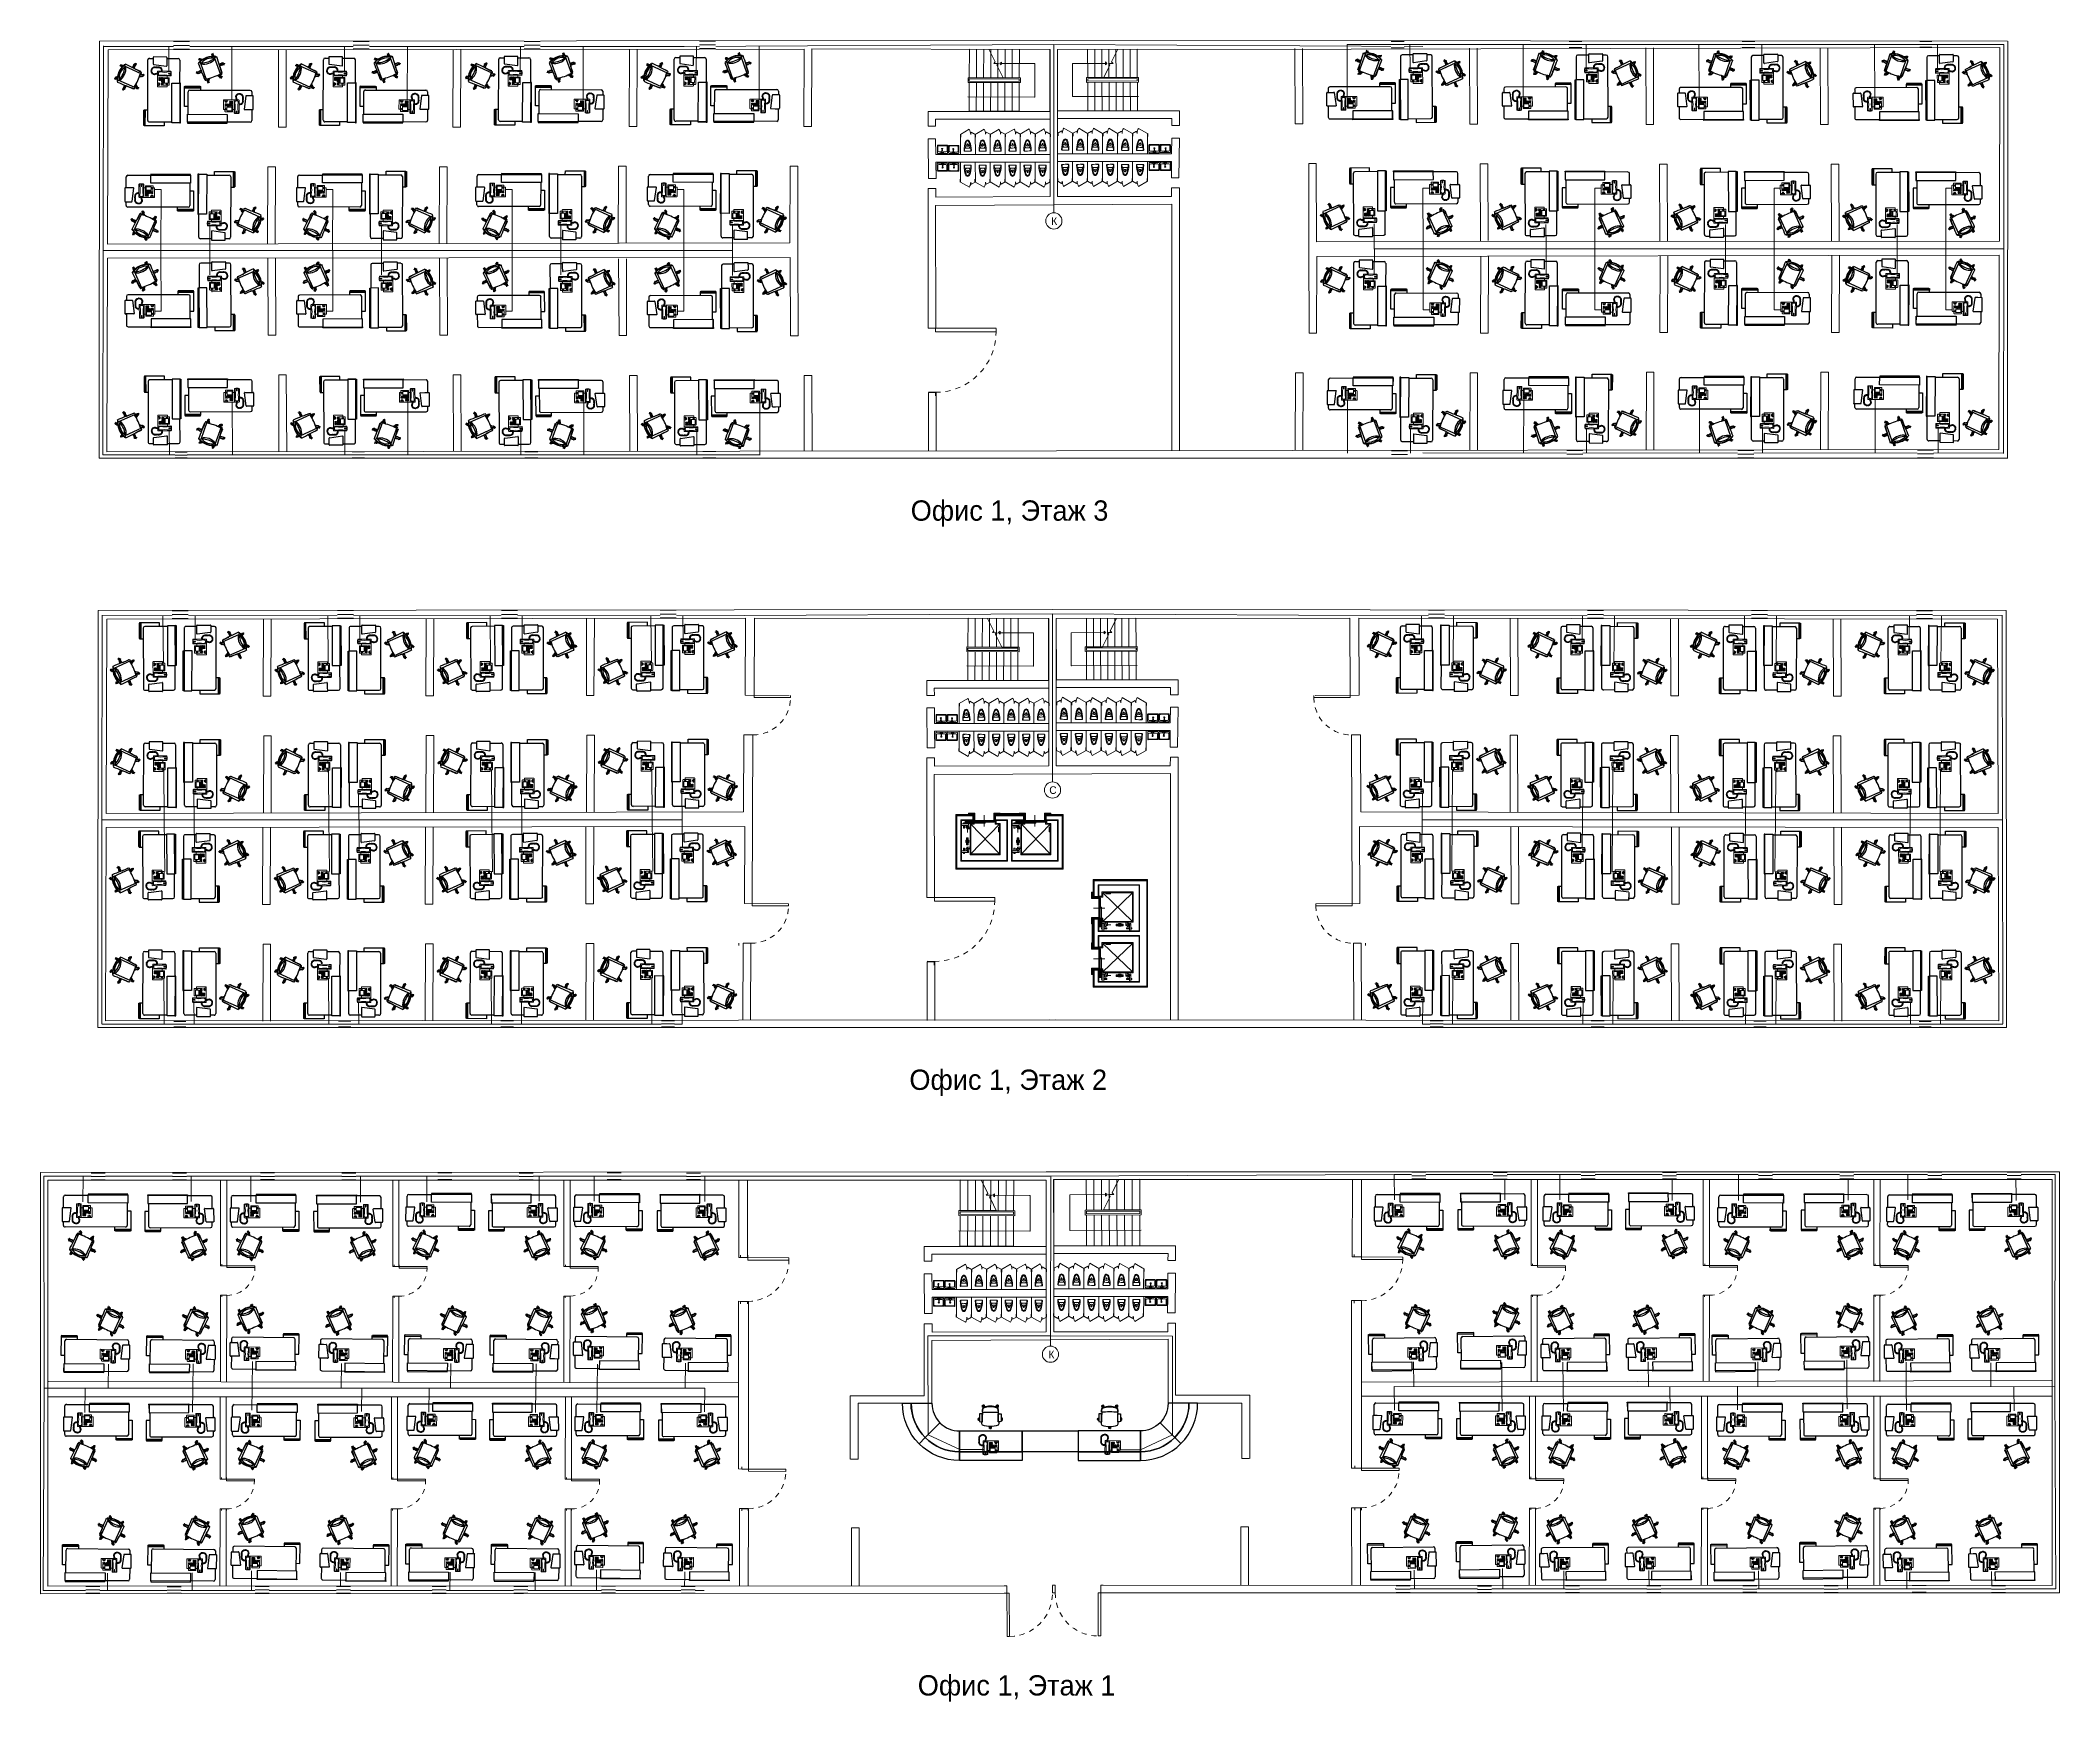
# Model space of a CAD drawing. Header units: inches. Extents: x 164.3 to 247.9, y 15.6 to 56.7.
# Drawn here: x 208.12 to 247.92, y 23.92 to 56.67 of the extents above; entities outside this region: 4.
import ezdxf
from ezdxf.enums import TextEntityAlignment as Align

# ---------------------------------------------------------------- set-up
doc = ezdxf.new("R2010")
doc.units = ezdxf.units.IN
doc.header["$MEASUREMENT"] = 0
doc.set_wipeout_variables(frame=1)
for name, pattern in [('DASHDOT', [1, 0.5, -0.25, 0, -0.25]), ('DASHED', [0.75, 0.5, -0.25]), ('HIDDEN', [0.375, 0.25, -0.125])]:
    doc.linetypes.add(name, pattern=pattern)
doc.layers.get('0').update_dxf_attribs({"lineweight": 0})
for name, color, linetype, lineweight in [('7', 4, 'Continuous', 5), ('_Стены', 7, 'Continuous', 30), ('door', 7, 'Continuous', 5), ('EQUI', 3, 'Continuous', 0), ('EQUIP', 3, 'Continuous', 0), ('WALL 1 100', 250, 'Continuous', 9), ('окно', 7, 'Continuous', 9), ('провода', 1, 'Continuous', 5)]:
    doc.layers.add(name, color=color, linetype=linetype, lineweight=lineweight)
doc.layers.add('_Маскировка', color=7, linetype='Continuous', lineweight=0, true_color=0xffffff)
doc.layers.add('DOOR WINDOW 1 100', color=7, linetype='Continuous', lineweight=5, true_color=0x666666)
doc.layers.add('linecad.com', color=7, linetype='Continuous')
doc.styles.add('APLUS', font='Arial.ttf', dxfattribs={"width": 0.6})
doc.styles.add('DIM_FONT', font='TXT.shx', dxfattribs={"width": 0.8})
doc.styles.add('SS Projects_100_notes', font='', dxfattribs={"height": 0.4})
doc.styles.get('SS Projects_100_notes').set_extended_font_data('Bahnschrift')
pattern_1 = [(45, (220.433229, 38.776285), (-0.00735457, 0.00735457), [])]
pattern_2 = [(135, (231.501924, 32.274781), (-0.00735457, -0.00735457), [])]

# ---------------------------------------------------------------- blocks, each defined once
blk = doc.blocks.new('IP PHONE')
at = {"layer": 'EQUI'}
blk.add_line((-49, 0), (36, 0), dxfattribs=at)
for points in [[(-61, 92), (-65, 92, 0.414214), (-68, 89), (-68, 2, 0.414214), (-65, 0), (-55, 0)], [(-36, 0), (-36, 89, 0.414214), (-38, 92), (-43, 92)], [(36, 0, 0.414214), (38, 2), (38, 62, 0.414214), (36, 65), (27, 65)]]:
    blk.add_lwpolyline(points, format="xyb", dxfattribs=at)
for points in [[(-46, 93, -0.414214), (-40, 86), (-40, 78, 0.089443), (-40, 19), (-40, 13, -0.414214), (-46, 7), (-57, 7, -0.414214), (-63, 13), (-63, 19, 0.089443), (-63, 78), (-63, 86, -0.414214), (-57, 93)], [(-49, 88), (-49, 77, -0.414214), (-51, 75), (-51, 75, -0.414214), (-53, 77), (-53, 88, -0.414214), (-51, 89), (-51, 89, -0.414214)], [(24, 39, 0.414214), (27, 42), (27, 78, 0.414214), (24, 80), (-22, 80, 0.414214), (-24, 78), (-24, 42, 0.414214), (-22, 39), (-1, 39), (-1, 32, 1), (7, 32), (7, 39)], [(-18, 73, 0.414214), (-19, 72), (-19, 50, 0.414214), (-18, 49), (13, 49, 0.414214), (14, 50), (14, 72, 0.414214), (13, 73)], [(-17, 47, 0.414214), (-18, 46), (-18, 45, 0.414214), (-17, 44), (-13, 44, 0.414214), (-12, 45), (-12, 46, 0.414214), (-13, 47)], [(-8, 47, 0.414214), (-9, 46), (-9, 45, 0.414214), (-8, 44), (-4, 44, 0.414214), (-3, 45), (-3, 46, 0.414214), (-4, 47)], [(1, 47, 0.414214), (0, 46), (0, 45, 0.414214), (1, 44), (4, 44, 0.414214), (5, 45), (5, 46, 0.414214), (4, 47)], [(6, 39), (6, 32, -1), (1, 32), (1, 39, -1)], [(10, 47, 0.414214), (9, 46), (9, 45, 0.414214), (10, 44), (13, 44, 0.414214), (14, 45), (14, 46, 0.414214), (13, 47)], [(14, 35, 0.414214), (13, 34), (13, 33, 0.414214), (14, 32), (17, 32, 0.414214), (18, 33), (18, 34, 0.414214), (17, 35)], [(14, 29, 0.414214), (13, 28), (13, 28, 0.414214), (14, 27), (17, 27, 0.414214), (18, 28), (18, 28, 0.414214), (17, 29)], [(15, 16), (25, 16, -0.414214), (26, 15), (26, 15, -0.414214), (25, 14), (15, 14, -0.414214), (14, 15), (14, 15, -0.414214)], [(23, 35, 0.414214), (22, 34), (22, 33, 0.414214), (23, 32), (26, 32, 0.414214), (27, 33), (27, 34, 0.414214), (26, 35)], [(23, 29, 0.414214), (22, 28), (22, 28, 0.414214), (23, 27), (26, 27, 0.414214), (27, 28), (27, 28, 0.414214), (26, 29)]]:
    blk.add_lwpolyline(points, format="xyb", close=True, dxfattribs=at)
blk.add_lwpolyline([(-24, 65), (-36, 65)], dxfattribs=at)
for points in [[(2, 39), (4, 39), (3, 41)], [(4, 33), (2, 33), (3, 31)]]:
    blk.add_lwpolyline(points, close=True, dxfattribs=at)
for centre, radius in [((-22, 35), 2.62), ((-22, 27), 2.62), ((-22, 19), 2.62), ((-22, 12), 2.62), ((-15, 35), 2.62), ((-15, 27), 2.62), ((-15, 19), 2.62), ((-15, 12), 2.62), ((-7, 35), 2.62), ((-7, 27), 2.62), ((-7, 19), 2.62), ((-7, 12), 2.62), ((12, 8), 1.7), ((20, 67), 1.7), ((20, 61), 1.7), ((20, 30), 1.7), ((20, 8), 1.7), ((28, 8), 1.7)]:
    blk.add_circle(centre, radius, dxfattribs=at)
at = {"layer": 'EQUIP', "extrusion": (2.1929e-12, 1, 0)}
blk.add_line((-97, 10), (-92, 10), dxfattribs=at)
at = {"layer": 'EQUIP', "extrusion": (-1.86217e-12, -1, 0)}
blk.add_line((-92, 8), (-97, 8), dxfattribs=at)
at = {"layer": 'EQUIP', "extrusion": (-0.34202, -0.939693, 0)}
blk.add_line((-91, 15), (-96, 16), dxfattribs=at)
at = {"layer": 'EQUIP', "extrusion": (0.173648, 0.984808, 0)}
blk.add_line((-96, 14), (-92, 13), dxfattribs=at)
at = {"layer": 'EQUIP', "extrusion": (-0.173648, -0.984808, 0)}
blk.add_line((-92, 11), (-96, 12), dxfattribs=at)
at = {"layer": 'EQUIP', "extrusion": (0.34202, 0.939693, 0)}
blk.add_line((-95, 18), (-91, 16), dxfattribs=at)
at = {"layer": 'EQUIP', "extrusion": (0, 0, -1)}
for p, q in [((-90, 17), (-94, 20)), ((-93, 21), (-89, 19)), ((-88, 20), (-92, 23)), ((-91, 24), (-87, 21)), ((-86, 23), (-89, 26)), ((-88, 27), (-85, 24))]:
    blk.add_line(p, q, dxfattribs=at)
at = {"layer": 'EQUIP', "extrusion": (-0.866025, -0.5, 0)}
blk.add_line((-84, 24), (-86, 28), dxfattribs=at)
at = {"layer": 'EQUIP', "extrusion": (0.866025, 0.5, 0)}
blk.add_line((-85, 29), (-82, 25), dxfattribs=at)
at = {"layer": 'EQUIP', "extrusion": (-0.939693, -0.34202, 0)}
blk.add_line((-81, 26), (-82, 30), dxfattribs=at)
at = {"layer": 'EQUIP', "extrusion": (0.939693, 0.34202, 0)}
blk.add_line((-81, 31), (-79, 27), dxfattribs=at)
at = {"layer": 'EQUIP', "extrusion": (-0.984808, -0.173648, 0)}
blk.add_line((-78, 27), (-79, 31), dxfattribs=at)
at = {"layer": 'EQUIP', "extrusion": (0.984808, 0.173648, 0)}
blk.add_line((-77, 32), (-76, 27), dxfattribs=at)
at = {"layer": 'EQUIP'}
for p, q in [((-75, 27), (-75, 27, 3)), ((-54, 1), (-52, 2)), ((-76, -38), (-75, -40)), ((-73, -39), (-73, -40)), ((-71, -39), (-70, -41)), ((-68, -39), (-67, -40)), ((-66, -38), (-65, -40)), ((-63, -38), (-62, -39)), ((-61, -37), (-59, -38)), ((-59, -36), (-57, -37)), ((-56, -34), (-54, -35)), ((-55, -33), (-52, -33)), ((-54, -2), (-52, -1)), ((-53, -31), (-51, -31)), ((-52, -28), (-49, -28)), ((-51, -26), (-48, -25)), ((-50, -13), (-49, -12)), ((-50, -16), (-48, -14)), ((-50, -21), (-48, -20)), ((-50, -23), (-48, -23)), ((-49, -18), (-48, -17)), ((-45, -19), (-47, -21)), ((-45, -23), (-47, -24))]:
    blk.add_line(p, q, dxfattribs=at)
for points in [[(-97, 10, 3), (-97, 10, 0)], [(-97, 8, 3), (-97, 8, 0)], [(-96, 16, 3), (-96, 16, 0)], [(-96, 14, 3), (-96, 14, 0)], [(-96, 12, 0), (-96, 12, 3)], [(-95, 18, 3), (-95, 18, 0)], [(-94, 20, 3), (-94, 20, 0)], [(-93, 21, 3), (-93, 21, 0)], [(-92, 23, 3), (-92, 23, 0)], [(-92, 11, 3), (-92, 11, 0)], [(-92, 8, 3), (-92, 8, 0)], [(-91, 24, 3), (-91, 24, 0)], [(-91, 15, 0), (-91, 15, 3)], [(-90, 17, 3), (-90, 17, 0)], [(-89, 26, 0), (-89, 26, 3)], [(-88, 27, 0), (-88, 27, 3)], [(-88, 20, 0), (-88, 20, 3)], [(-86, 28, 3), (-86, 28, 0)], [(-86, 23, 3), (-86, 23, 0)], [(-85, 29, 3), (-85, 29, 0)], [(-84, 24, 0), (-84, 24, 3)], [(-82, 30, 3), (-82, 30, 0)], [(-81, 31, 0), (-81, 31, 3)], [(-81, 26, 3), (-81, 26, 0)], [(-79, 31, 3), (-79, 31, 0)], [(-78, 27, 0), (-78, 27, 3)], [(-77, 32, 3), (-77, 32, 0)]]:
    blk.add_polyline3d(points, dxfattribs=at)
at = {"layer": 'EQUIP', "extrusion": (0, 0, -1)}
for centre, major_axis, start_param, end_param in [((-96, 13), (-0.583, 0.583), 4.101524, 7.243116), ((-97, 9), (-0.583, 0.583), 3.926991, 7.068583), ((-95, 17), (0.583, 0.583), 2.70526, 5.846853), ((-94, 20), (-0.583, 0.583), 4.45059, 7.592182), ((-91, 24), (0.583, 0.583), 3.054326, 6.195919), ((-92, 12), (-0.583, 0.583), 0.959931, 4.101524), ((-92, 9), (-0.583, 0.583), 0.785398, 3.926991), ((-91, 15), (0.583, 0.583), -0.436332, 2.70526), ((-90, 18), (-0.583, 0.583), 1.308997, 4.45059), ((-89, 27), (-0.583, 0.583), 4.799655, 7.941248), ((-88, 21), (-0.583, 0.583), 1.48353, 4.625123), ((-85, 29), (-0.583, 0.583), 4.974188, 8.115781), ((-86, 23), (-0.583, 0.583), 1.658063, 4.799655), ((-83, 25), (-0.583, 0.583), 1.832596, 4.974188), ((-82, 31), (-0.583, 0.583), 5.148721, 8.290314), ((-80, 26), (-0.583, 0.583), 2.007129, 5.148721), ((-78, 32), (-0.583, 0.583), 5.323254, 8.464847), ((-77, 27), (-0.583, 0.583), 2.181662, 5.323254)]:
    blk.add_ellipse(centre, major_axis=major_axis, ratio=1, start_param=start_param, end_param=end_param, dxfattribs=at)
at = {"layer": 'EQUIP'}
for centre, major_axis, start_param, end_param in [((-54, 0), (-0.583, 0.583), -0.385661, 0.739792), ((-54, 3), (-0.583, 0.583), -0.385661, 0.388895), ((-54, -3), (0.583, 0.583), 1.185135, 2.416096)]:
    blk.add_ellipse(centre, major_axis=major_axis, ratio=1, start_param=start_param, end_param=end_param, dxfattribs=at)
for points, weights, degree, knots in [([(-93, 15), (-95, 15), (-96, 14), (-97, 14), (-97, 13)], [1, 1, 1, 0.786151692981, 1], 2, [0, 0, 0, 1, 1, 2.332478, 2.332478, 2.332478]), ([(-92, 13, 3), (-92, 13, 1), (-92, 13), (-92, 13, 1), (-92, 13, 3), (-91, 13, 3), (-91, 12, 3), (-91, 11, 3), (-92, 11, 3), (-94, 12, 3), (-96, 12, 3), (-97, 12, 3), (-97, 13, 3), (-97, 14, 3), (-96, 14, 3), (-94, 13, 3), (-92, 13, 3), (-91, 13, 3), (-91, 12, 3), (-91, 11, 3), (-92, 11, 3), (-94, 12, 3), (-96, 12, 3), (-97, 12, 3), (-97, 13, 3), (-97, 14, 3), (-96, 14, 3), (-94, 13, 3), (-92, 13, 3)], [1, 1, 1, 1, 1, 0.707106781187, 1, 0.707106781187, 1, 1, 1, 0.707106781187, 1, 0.707106781187, 1, 1, 1, 0.707106781187, 1, 0.707106781187, 1, 1, 1, 0.707106781187, 1, 0.707106781187, 1, 1, 1], 2, [0, 0, 0, 1, 1, 2, 2, 3.570796, 3.570796, 5.141593, 5.141593, 6.141593, 6.141593, 7.712389, 7.712389, 9.283185, 9.283185, 10.283185, 10.283185, 11.853982, 11.853982, 13.424778, 13.424778, 14.424778, 14.424778, 15.995574, 15.995574, 17.566371, 17.566371, 18.566371, 18.566371, 18.566371]), ([(-94, 12), (-95, 11), (-97, 10), (-98, 10), (-97, 9)], [1, 1, 1, 0.786151692996, 1], 2, [0, 0, 0, 1, 1, 2.332478, 2.332478, 2.332478]), ([(-92, 10, 3), (-92, 10, 1), (-92, 10), (-92, 10, 1), (-92, 10, 3), (-92, 10, 3), (-91, 9, 3), (-91, 9, 3), (-91, 9, 3), (-92, 8, 3), (-92, 8, 3), (-94, 8, 3), (-97, 8, 3), (-97, 8, 3), (-97, 9, 3), (-97, 10, 3), (-97, 10, 3), (-94, 10, 3), (-92, 10, 3), (-91, 10, 3), (-91, 9, 3), (-91, 8, 3), (-92, 8, 3), (-94, 8, 3), (-97, 8, 3), (-97, 8, 3), (-97, 9, 3), (-97, 10, 3), (-97, 10, 3), (-94, 10, 3), (-92, 10, 3)], [1, 1, 1, 1, 1, 0.866025403784, 1, 0.866025403784, 1, 0.866025403784, 1, 1, 1, 0.707106781187, 1, 0.707106781187, 1, 1, 1, 0.707106781187, 1, 0.707106781187, 1, 1, 1, 0.707106781187, 1, 0.707106781187, 1, 1, 1], 2, [0, 0, 0, 1, 1, 2, 2, 3.047198, 3.047198, 4.094395, 4.094395, 5.141593, 5.141593, 6.141593, 6.141593, 7.712389, 7.712389, 9.283185, 9.283185, 10.283185, 10.283185, 11.853982, 11.853982, 13.424778, 13.424778, 14.424778, 14.424778, 15.995574, 15.995574, 17.566371, 17.566371, 18.566371, 18.566371, 18.566371]), ([(-95, 8), (-96, 8), (-97, 7), (-98, 7), (-97, 6)], [1, 1, 1, 0.786151691907, 1], 2, [0, 0, 0, 1, 1, 2.332478, 2.332478, 2.332478]), ([(-97, 5), (-94, 5), (-92, 5), (-91, 5), (-91, 6), (-91, 7), (-92, 7), (-94, 7), (-97, 7), (-97, 7), (-97, 6), (-97, 5), (-97, 5)], [1, 1, 1, 0.707106781187, 1, 0.707106781187, 1, 1, 1, 0.707106781187, 1, 0.707106781187, 1], 2, [0, 0, 0, 1, 1, 2.570796, 2.570796, 4.141593, 4.141593, 5.141593, 5.141593, 6.712389, 6.712389, 8.283185, 8.283185, 8.283185]), ([(-95, 5), (-96, 5), (-97, 4), (-98, 4), (-97, 3)], [1, 1, 1, 0.786151691907, 1], 2, [0, 0, 0, 1, 1, 2.332478, 2.332478, 2.332478]), ([(-97, 2), (-94, 2), (-92, 2), (-91, 2), (-91, 3), (-91, 4), (-92, 4), (-94, 4), (-97, 4), (-97, 4), (-97, 3), (-97, 2), (-97, 2)], [1, 1, 1, 0.707106781187, 1, 0.707106781187, 1, 1, 1, 0.707106781187, 1, 0.707106781187, 1], 2, [0, 0, 0, 1, 1, 2.570796, 2.570796, 4.141593, 4.141593, 5.141593, 5.141593, 6.712389, 6.712389, 8.283185, 8.283185, 8.283185]), ([(-95, 2), (-96, 2), (-97, 1), (-98, 1), (-97, 1)], [1, 1, 1, 0.786151691907, 1], 2, [0, 0, 0, 1, 1, 2.332478, 2.332478, 2.332478]), ([(-97, 0), (-94, 0), (-92, 0), (-91, 0), (-91, 0), (-91, 1), (-92, 1), (-94, 1), (-97, 1), (-97, 1), (-97, 0), (-97, 0), (-97, 0)], [1, 1, 1, 0.707106781187, 1, 0.707106781187, 1, 1, 1, 0.707106781187, 1, 0.707106781187, 1], 2, [0, 0, 0, 1, 1, 2.570796, 2.570796, 4.141593, 4.141593, 5.141593, 5.141593, 6.712389, 6.712389, 8.283185, 8.283185, 8.283185]), ([(-91, 16, 3), (-91, 16, 1), (-91, 16), (-91, 16, 1), (-91, 16, 3), (-90, 16, 3), (-90, 15, 3), (-91, 14, 3), (-91, 15, 3), (-93, 15, 3), (-96, 16, 3), (-96, 16, 3), (-96, 17, 3), (-96, 18, 3), (-95, 18, 3), (-93, 17, 3), (-91, 16, 3), (-90, 16, 3), (-90, 15, 3), (-91, 14, 3), (-91, 15, 3), (-93, 15, 3), (-96, 16, 3), (-96, 16, 3), (-96, 17, 3), (-96, 18, 3), (-95, 18, 3), (-93, 17, 3), (-91, 16, 3)], [1, 1, 1, 1, 1, 0.707106781187, 1, 0.707106781187, 1, 1, 1, 0.707106781187, 1, 0.707106781187, 1, 1, 1, 0.707106781187, 1, 0.707106781187, 1, 1, 1, 0.707106781187, 1, 0.707106781187, 1, 1, 1], 2, [0, 0, 0, 1, 1, 2, 2, 3.570796, 3.570796, 5.141593, 5.141593, 6.141593, 6.141593, 7.712389, 7.712389, 9.283185, 9.283185, 10.283185, 10.283185, 11.853982, 11.853982, 13.424778, 13.424778, 14.424778, 14.424778, 15.995574, 15.995574, 17.566371, 17.566371, 18.566371, 18.566371, 18.566371]), ([(-92, 18), (-93, 18), (-95, 18), (-96, 18), (-96, 17)], [1, 1, 1, 0.786151692965, 1], 2, [0, 0, 0, 1, 1, 2.332478, 2.332478, 2.332478]), ([(-90, 21), (-92, 21), (-93, 22), (-94, 22), (-94, 21)], [1, 1, 1, 0.786151692949, 1], 2, [0, 0, 0, 1, 1, 2.332478, 2.332478, 2.332478]), ([(-89, 19, 3), (-89, 19, 1), (-89, 19), (-89, 19, 1), (-89, 19, 3), (-89, 18, 3), (-89, 18, 3), (-89, 17, 3), (-90, 17, 3), (-92, 19, 3), (-94, 20, 3), (-95, 20, 3), (-94, 21, 3), (-94, 22, 3), (-93, 21, 3), (-91, 20, 3), (-89, 19, 3), (-89, 18, 3), (-89, 18, 3), (-89, 17, 3), (-90, 17, 3), (-92, 19, 3), (-94, 20, 3), (-95, 20, 3), (-94, 21, 3), (-94, 22, 3), (-93, 21, 3), (-91, 20, 3), (-89, 19, 3)], [1, 1, 1, 1, 1, 0.707106781187, 1, 0.707106781187, 1, 1, 1, 0.707106781187, 1, 0.707106781187, 1, 1, 1, 0.707106781187, 1, 0.707106781187, 1, 1, 1, 0.707106781187, 1, 0.707106781187, 1, 1, 1], 2, [0, 0, 0, 1, 1, 2, 2, 3.570796, 3.570796, 5.141593, 5.141593, 6.141593, 6.141593, 7.712389, 7.712389, 9.283185, 9.283185, 10.283185, 10.283185, 11.853982, 11.853982, 13.424778, 13.424778, 14.424778, 14.424778, 15.995574, 15.995574, 17.566371, 17.566371, 18.566371, 18.566371, 18.566371]), ([(-94, 10), (-93, 10), (-92, 11), (-91, 11), (-91, 12)], [1, 1, 1, 0.835008954375, 1], 2, [0, 0, 0, 1, 1, 2.165295, 2.165295, 2.165295]), ([(-94, 7), (-93, 7), (-92, 8), (-91, 8), (-91, 9)], [1, 1, 1, 0.786151692996, 1], 2, [0, 0, 0, 1, 1, 2.332478, 2.332478, 2.332478]), ([(-94, 4), (-93, 5), (-92, 5), (-91, 5), (-91, 6)], [1, 1, 1, 0.782764060815, 1], 2, [0, 0, 0, 1, 1, 2.343403, 2.343403, 2.343403]), ([(-94, 1), (-93, 2), (-92, 2), (-91, 2), (-91, 3)], [1, 1, 1, 0.782764060816, 1], 2, [0, 0, 0, 1, 1, 2.343403, 2.343403, 2.343403]), ([(-94, -2), (-93, -1), (-92, -1), (-91, 0), (-91, 0)], [1, 1, 1, 0.782764060815, 1], 2, [0, 0, 0, 1, 1, 2.343403, 2.343403, 2.343403]), ([(-93, 13), (-92, 14), (-91, 14), (-91, 14), (-91, 15)], [1, 1, 1, 0.835008954362, 1], 2, [0, 0, 0, 1, 1, 2.165295, 2.165295, 2.165295]), ([(-87, 21, 3), (-87, 21, 1), (-87, 21), (-87, 21, 1), (-87, 21, 3), (-87, 21, 3), (-87, 20, 3), (-88, 20, 3), (-88, 20, 3), (-90, 22, 3), (-92, 23, 3), (-92, 24, 3), (-92, 24, 3), (-91, 25, 3), (-91, 24, 3), (-89, 23, 3), (-87, 21, 3), (-87, 21, 3), (-87, 20, 3), (-88, 20, 3), (-88, 20, 3), (-90, 22, 3), (-92, 23, 3), (-92, 24, 3), (-92, 24, 3), (-91, 25, 3), (-91, 24, 3), (-89, 23, 3), (-87, 21, 3)], [1, 1, 1, 1, 1, 0.707106781187, 1, 0.707106781187, 1, 1, 1, 0.707106781187, 1, 0.707106781187, 1, 1, 1, 0.707106781187, 1, 0.707106781187, 1, 1, 1, 0.707106781187, 1, 0.707106781187, 1, 1, 1], 2, [0, 0, 0, 1, 1, 2, 2, 3.570796, 3.570796, 5.141593, 5.141593, 6.141593, 6.141593, 7.712389, 7.712389, 9.283185, 9.283185, 10.283185, 10.283185, 11.853982, 11.853982, 13.424778, 13.424778, 14.424778, 14.424778, 15.995574, 15.995574, 17.566371, 17.566371, 18.566371, 18.566371, 18.566371]), ([(-87, 24), (-89, 24), (-91, 25), (-92, 25), (-92, 24)], [1, 1, 1, 0.786151692935, 1], 2, [0, 0, 0, 1, 1, 2.332478, 2.332478, 2.332478]), ([(-92, 17), (-91, 17), (-90, 17), (-90, 17), (-89, 17)], [1, 1, 1, 0.835008954348, 1], 2, [0, 0, 0, 1, 1, 2.165295, 2.165295, 2.165295]), ([(-91, 20), (-90, 20), (-88, 20), (-88, 20), (-88, 20)], [1, 1, 1, 0.835008954335, 1], 2, [0, 0, 0, 1, 1, 2.165295, 2.165295, 2.165295]), ([(-85, 26), (-86, 27), (-88, 28), (-88, 28), (-89, 27)], [1, 1, 1, 0.786151692925, 1], 2, [0, 0, 0, 1, 1, 2.332478, 2.332478, 2.332478]), ([(-85, 24, 3), (-85, 24, 1), (-85, 24), (-85, 24, 1), (-85, 24, 3), (-84, 23, 3), (-85, 22, 3), (-86, 22, 3), (-86, 23, 3), (-88, 24, 3), (-89, 26, 3), (-90, 27, 3), (-89, 27, 3), (-88, 28, 3), (-88, 27, 3), (-86, 25, 3), (-85, 24, 3), (-84, 23, 3), (-85, 22, 3), (-86, 22, 3), (-86, 23, 3), (-88, 24, 3), (-89, 26, 3), (-90, 27, 3), (-89, 27, 3), (-88, 28, 3), (-88, 27, 3), (-86, 25, 3), (-85, 24, 3)], [1, 1, 1, 1, 1, 0.707106781187, 1, 0.707106781187, 1, 1, 1, 0.707106781187, 1, 0.707106781187, 1, 1, 1, 0.707106781187, 1, 0.707106781187, 1, 1, 1, 0.707106781187, 1, 0.707106781187, 1, 1, 1], 2, [0, 0, 0, 1, 1, 2, 2, 3.570796, 3.570796, 5.141593, 5.141593, 6.141593, 6.141593, 7.712389, 7.712389, 9.283185, 9.283185, 10.283185, 10.283185, 11.853982, 11.853982, 13.424778, 13.424778, 14.424778, 14.424778, 15.995574, 15.995574, 17.566371, 17.566371, 18.566371, 18.566371, 18.566371]), ([(-89, 22), (-87, 22), (-86, 22), (-86, 22), (-86, 22)], [1, 1, 1, 0.835008954325, 1], 2, [0, 0, 0, 1, 1, 2.165295, 2.165295, 2.165295]), ([(-82, 25, 3), (-82, 25, 1), (-82, 25), (-82, 25, 1), (-82, 25, 3), (-82, 25, 3), (-82, 24, 3), (-82, 24, 3), (-83, 24, 3), (-83, 24, 3), (-84, 24, 3), (-85, 26, 3), (-86, 28, 3), (-86, 29, 3), (-86, 30, 3), (-85, 30, 3), (-85, 29, 3), (-83, 27, 3), (-82, 25, 3), (-82, 25, 3), (-83, 24, 3), (-83, 24, 3), (-84, 24, 3), (-85, 26, 3), (-86, 28, 3), (-86, 29, 3), (-86, 29, 3), (-86, 30, 3), (-85, 30, 3), (-85, 30, 3), (-85, 29, 3), (-83, 27, 3), (-82, 25, 3)], [1, 1, 1, 1, 1, 0.866025403784, 1, 0.866025403784, 1, 0.866025403784, 1, 1, 1, 0.707106781187, 1, 0.707106781187, 1, 1, 1, 0.707106781187, 1, 0.707106781187, 1, 1, 1, 0.866025403784, 1, 0.866025403784, 1, 0.866025403784, 1, 1, 1], 2, [0, 0, 0, 1, 1, 2, 2, 3.047198, 3.047198, 4.094395, 4.094395, 5.141593, 5.141593, 6.141593, 6.141593, 7.712389, 7.712389, 9.283185, 9.283185, 10.283185, 10.283185, 11.853982, 11.853982, 13.424778, 13.424778, 14.424778, 14.424778, 15.471976, 15.471976, 16.519173, 16.519173, 17.566371, 17.566371, 18.566371, 18.566371, 18.566371]), ([(-86, 25), (-85, 24), (-84, 24), (-83, 24), (-83, 24)], [1, 1, 1, 0.835008954319, 1], 2, [0, 0, 0, 1, 1, 2.165295, 2.165295, 2.165295]), ([(-81, 28), (-83, 29), (-84, 30), (-85, 30), (-85, 30)], [1, 1, 1, 0.78615169292, 1], 2, [0, 0, 0, 1, 1, 2.332478, 2.332478, 2.332478]), ([(-83, 27), (-82, 26), (-81, 26), (-81, 25), (-80, 25)], [1, 1, 1, 0.835008954318, 1], 2, [0, 0, 0, 1, 1, 2.165295, 2.165295, 2.165295]), ([(-79, 27, 3), (-79, 27, 1), (-79, 27), (-79, 27, 1), (-79, 27, 3), (-79, 26, 3), (-80, 25, 3), (-81, 25, 3), (-81, 26, 3), (-82, 28, 3), (-82, 30, 3), (-83, 31, 3), (-82, 31, 3), (-81, 32, 3), (-81, 31, 3), (-80, 29, 3), (-79, 27, 3), (-79, 26, 3), (-79, 26, 3), (-80, 25, 3), (-80, 25, 3), (-81, 26, 3), (-81, 26, 3), (-82, 28, 3), (-82, 30, 3), (-83, 31, 3), (-82, 31, 3), (-81, 32, 3), (-81, 31, 3), (-80, 29, 3), (-79, 27, 3)], [1, 1, 1, 1, 1, 0.707106781187, 1, 0.707106781187, 1, 1, 1, 0.707106781187, 1, 0.707106781187, 1, 1, 1, 0.866025403784, 1, 0.866025403784, 1, 0.866025403784, 1, 1, 1, 0.707106781187, 1, 0.707106781187, 1, 1, 1], 2, [0, 0, 0, 1, 1, 2, 2, 3.570796, 3.570796, 5.141593, 5.141593, 6.141593, 6.141593, 7.712389, 7.712389, 9.283185, 9.283185, 10.283185, 10.283185, 11.330383, 11.330383, 12.37758, 12.37758, 13.424778, 13.424778, 14.424778, 14.424778, 15.995574, 15.995574, 17.566371, 17.566371, 18.566371, 18.566371, 18.566371]), ([(-78, 29), (-79, 30), (-81, 31), (-81, 32), (-82, 31)], [1, 1, 1, 0.786151692921, 1], 2, [0, 0, 0, 1, 1, 2.332478, 2.332478, 2.332478]), ([(-80, 28), (-79, 27), (-78, 27), (-78, 26), (-77, 26)], [1, 1, 1, 0.83500895432, 1], 2, [0, 0, 0, 1, 1, 2.165295, 2.165295, 2.165295]), ([(-76, 27, 3), (-76, 27, 1), (-76, 27), (-76, 27, 1), (-76, 27, 3), (-76, 26, 3), (-77, 26, 3), (-78, 26, 3), (-78, 27, 3), (-78, 29, 3), (-79, 31, 3), (-79, 32, 3), (-78, 32, 3), (-77, 33, 3), (-77, 32, 3), (-77, 29, 3), (-76, 27, 3), (-76, 26, 3), (-77, 26, 3), (-78, 26, 3), (-78, 27, 3), (-78, 29, 3), (-79, 31, 3), (-79, 32, 3), (-78, 32, 3), (-77, 33, 3), (-77, 32, 3), (-77, 29, 3), (-76, 27, 3)], [1, 1, 1, 1, 1, 0.707106781187, 1, 0.707106781187, 1, 1, 1, 0.707106781187, 1, 0.707106781187, 1, 1, 1, 0.707106781187, 1, 0.707106781187, 1, 1, 1, 0.707106781187, 1, 0.707106781187, 1, 1, 1], 2, [0, 0, 0, 1, 1, 2, 2, 3.570796, 3.570796, 5.141593, 5.141593, 6.141593, 6.141593, 7.712389, 7.712389, 9.283185, 9.283185, 10.283185, 10.283185, 11.853982, 11.853982, 13.424778, 13.424778, 14.424778, 14.424778, 15.995574, 15.995574, 17.566371, 17.566371, 18.566371, 18.566371, 18.566371]), ([(-75, 29), (-76, 31), (-77, 32), (-77, 33), (-78, 32)], [1, 1, 1, 0.786151692928, 1], 2, [0, 0, 0, 1, 1, 2.332478, 2.332478, 2.332478]), ([(-76, 29), (-76, 28), (-75, 27), (-75, 27), (-74, 27)], [1, 1, 1, 0.835008954328, 1], 2, [0, 0, 0, 1, 1, 2.165295, 2.165295, 2.165295]), ([(-75, 32, 3), (-75, 32, 1), (-75, 32), (-75, 32, 1), (-75, 32, 3), (-75, 33, 3), (-74, 33, 3), (-73, 33, 3), (-73, 32, 3), (-73, 33, 3), (-74, 33, 3), (-75, 33, 3), (-75, 32, 3)], [1, 1, 1, 1, 1, 0.707106781187, 1, 0.707106781187, 1, 0.707106781187, 1, 0.707106781187, 1], 2, [0, 0, 0, 1, 1, 2, 2, 3.570796, 3.570796, 5.141593, 5.141593, 6.712389, 6.712389, 8.283185, 8.283185, 8.283185]), ([(-73, 32, 3), (-73, 32, 1), (-73, 32), (-73, 33), (-74, 33), (-75, 33), (-75, 32), (-75, 33), (-74, 33), (-73, 33), (-73, 32), (-73, 32, 1), (-73, 32, 3)], [1, 1, 1, 0.707106781187, 1, 0.707106781187, 1, 0.707106781187, 1, 0.707106781187, 1, 1, 1], 2, [0, 0, 0, 1, 1, 2.570796, 2.570796, 4.141593, 4.141593, 5.712389, 5.712389, 7.283185, 7.283185, 8.283185, 8.283185, 8.283185]), ([(-73, 27, 3), (-73, 30, 3), (-73, 32, 3), (-73, 30, 3), (-73, 27, 3), (-73, 27, 3), (-74, 27, 3), (-75, 27, 3), (-75, 27, 3), (-75, 30, 3), (-75, 32, 3), (-75, 30, 3), (-75, 27, 3), (-75, 27, 3), (-74, 27, 3), (-73, 27, 3), (-73, 27, 3)], [1, 1, 1, 1, 1, 0.707106781187, 1, 0.707106781187, 1, 1, 1, 1, 1, 0.707106781187, 1, 0.707106781187, 1], 2, [0, 0, 0, 1, 1, 2, 2, 3.570796, 3.570796, 5.141593, 5.141593, 6.141593, 6.141593, 7.141593, 7.141593, 8.712389, 8.712389, 10.283185, 10.283185, 10.283185]), ([(-73, 27, 3), (-73, 27, 1), (-73, 27), (-73, 30), (-73, 32), (-73, 30), (-73, 27), (-73, 27), (-74, 27), (-75, 27), (-75, 27), (-75, 30), (-75, 32), (-75, 30), (-75, 27), (-75, 27), (-74, 27), (-73, 27), (-73, 27), (-73, 27, 1), (-73, 27, 3)], [1, 1, 1, 1, 1, 1, 1, 0.707106781187, 1, 0.707106781187, 1, 1, 1, 1, 1, 0.707106781187, 1, 0.707106781187, 1, 1, 1], 2, [0, 0, 0, 1, 1, 2, 2, 3, 3, 4.570796, 4.570796, 6.141593, 6.141593, 7.141593, 7.141593, 8.141593, 8.141593, 9.712389, 9.712389, 11.283185, 11.283185, 12.283185, 12.283185, 12.283185]), ([(-72, 30), (-72, 31), (-73, 32), (-73, 33), (-74, 33)], [1, 1, 1, 0.786151692939, 1], 2, [0, 0, 0, 1, 1, 2.332478, 2.332478, 2.332478]), ([(-73, 29), (-72, 28), (-72, 27), (-72, 26), (-71, 27)], [1, 1, 1, 0.786151691851, 1], 2, [0, 0, 0, 1, 1, 2.332478, 2.332478, 2.332478]), ([(-72, 32), (-72, 30), (-72, 27), (-72, 27), (-71, 27), (-70, 27), (-70, 27), (-70, 30), (-70, 32), (-70, 33), (-71, 33), (-72, 33), (-72, 32)], [1, 1, 1, 0.707106781187, 1, 0.707106781187, 1, 1, 1, 0.707106781187, 1, 0.707106781187, 1], 2, [0, 0, 0, 1, 1, 2.570796, 2.570796, 4.141593, 4.141593, 5.141593, 5.141593, 6.712389, 6.712389, 8.283185, 8.283185, 8.283185]), ([(-71, 33), (-70, 33), (-70, 32), (-69, 32), (-69, 31), (-69, 30), (-68, 30), (-68, 30), (-68, 30)], [1, 0.786151692939, 1, 1, 1, 0.847202679916, 1, 1, 1], 2, [0, 0, 0, 1.332478, 1.332478, 2.332478, 2.332478, 3.452675, 3.452675, 3.877036, 3.877036, 3.877036]), ([(-70, 29), (-70, 29), (-70, 29), (-69, 29), (-68, 29)], [1, 0.929807311735, 1, 1, 1], 2, [0, 0, 0, 0.753815, 0.753815, 1.375486, 1.375486, 1.375486]), ([(-54, 2), (-52, 2), (-49, 2), (-48, 2), (-48, 2), (-48, 3), (-49, 3), (-52, 3), (-54, 3), (-55, 3), (-55, 2), (-55, 2), (-54, 2)], [1, 1, 1, 0.707106781187, 1, 0.707106781187, 1, 1, 1, 0.707106781187, 1, 0.707106781187, 1], 2, [0, 0, 0, 1, 1, 2.570796, 2.570796, 4.141593, 4.141593, 5.141593, 5.141593, 6.712389, 6.712389, 8.283185, 8.283185, 8.283185]), ([(-49, 0), (-52, 0), (-54, 0), (-55, 0), (-55, -1), (-55, -1), (-54, -1), (-52, -1), (-49, -1), (-49, -1), (-49, -1), (-48, -1), (-49, 0), (-49, 0), (-49, 0)], [1, 1, 1, 0.707106781187, 1, 0.707106781187, 1, 1, 1, 0.866025403784, 1, 0.866025403784, 1, 0.866025403784, 1], 2, [0, 0, 0, 1, 1, 2.570796, 2.570796, 4.141593, 4.141593, 5.141593, 5.141593, 6.18879, 6.18879, 7.235988, 7.235988, 8.283185, 8.283185, 8.283185]), ([(-54, 3), (-53, 4), (-53, 4), (-52, 4), (-52, 5), (-52, 6), (-52, 7)], [1, 1, 1, 0.847202679949, 1, 1, 1], 2, [0, 0, 0, 1, 1, 2.120197, 2.120197, 3.120197, 3.120197, 3.120197]), ([(-51, 3), (-51, 4), (-51, 4), (-51, 6), (-51, 7)], [1, 0.892086846809, 1, 1, 1], 2, [0, 0, 0, 0.937707, 0.937707, 1.937707, 1.937707, 1.937707]), ([(-51, 0), (-50, 1), (-49, 2), (-48, 2), (-48, 2)], [1, 1, 1, 0.786151691907, 1], 2, [0, 0, 0, 1, 1, 2.332478, 2.332478, 2.332478]), ([(-95, 0), (-96, -1), (-97, -1), (-98, -2), (-97, -2)], [1, 1, 1, 0.786151691907, 1], 2, [0, 0, 0, 1, 1, 2.332478, 2.332478, 2.332478]), ([(-97, -3), (-94, -3), (-92, -3), (-91, -3), (-91, -3), (-91, -2), (-92, -2), (-94, -2), (-97, -2), (-97, -2), (-97, -3), (-97, -3), (-97, -3)], [1, 1, 1, 0.707106781187, 1, 0.707106781187, 1, 1, 1, 0.707106781187, 1, 0.707106781187, 1], 2, [0, 0, 0, 1, 1, 2.570796, 2.570796, 4.141593, 4.141593, 5.141593, 5.141593, 6.712389, 6.712389, 8.283185, 8.283185, 8.283185]), ([(-95, -3), (-96, -4), (-97, -4), (-98, -5), (-97, -5)], [1, 1, 1, 0.786151691907, 1], 2, [0, 0, 0, 1, 1, 2.332478, 2.332478, 2.332478]), ([(-97, -6), (-94, -6), (-92, -6), (-91, -6), (-91, -5), (-91, -5), (-92, -5), (-94, -5), (-97, -5), (-97, -5), (-97, -5), (-97, -6), (-97, -6)], [1, 1, 1, 0.707106781187, 1, 0.707106781187, 1, 1, 1, 0.707106781187, 1, 0.707106781187, 1], 2, [0, 0, 0, 1, 1, 2.570796, 2.570796, 4.141593, 4.141593, 5.141593, 5.141593, 6.712389, 6.712389, 8.283185, 8.283185, 8.283185]), ([(-95, -6), (-96, -7), (-97, -7), (-98, -7), (-97, -8)], [1, 1, 1, 0.786151691907, 1], 2, [0, 0, 0, 1, 1, 2.332478, 2.332478, 2.332478]), ([(-97, -9), (-94, -9), (-92, -9), (-91, -9), (-91, -8), (-91, -7), (-92, -7), (-94, -7), (-97, -7), (-97, -7), (-97, -8), (-97, -9), (-97, -9)], [1, 1, 1, 0.707106781187, 1, 0.707106781187, 1, 1, 1, 0.707106781187, 1, 0.707106781187, 1], 2, [0, 0, 0, 1, 1, 2.570796, 2.570796, 4.141593, 4.141593, 5.141593, 5.141593, 6.712389, 6.712389, 8.283185, 8.283185, 8.283185]), ([(-95, -9), (-96, -10), (-97, -10), (-98, -10), (-97, -11)], [1, 1, 1, 0.786151691907, 1], 2, [0, 0, 0, 1, 1, 2.332478, 2.332478, 2.332478]), ([(-97, -12), (-94, -12), (-92, -12), (-91, -12), (-91, -11), (-91, -10), (-92, -10), (-94, -10), (-97, -10), (-97, -10), (-97, -11), (-97, -12), (-97, -12)], [1, 1, 1, 0.707106781187, 1, 0.707106781187, 1, 1, 1, 0.707106781187, 1, 0.707106781187, 1], 2, [0, 0, 0, 1, 1, 2.570796, 2.570796, 4.141593, 4.141593, 5.141593, 5.141593, 6.712389, 6.712389, 8.283185, 8.283185, 8.283185]), ([(-95, -12), (-96, -13), (-97, -13), (-98, -13), (-97, -14)], [1, 1, 1, 0.786151691907, 1], 2, [0, 0, 0, 1, 1, 2.332478, 2.332478, 2.332478]), ([(-97, -15), (-94, -15), (-92, -15), (-91, -15), (-91, -14), (-91, -13), (-92, -13), (-94, -13), (-97, -13), (-97, -13), (-97, -14), (-97, -15), (-97, -15)], [1, 1, 1, 0.707106781187, 1, 0.707106781187, 1, 1, 1, 0.707106781187, 1, 0.707106781187, 1], 2, [0, 0, 0, 1, 1, 2.570796, 2.570796, 4.141593, 4.141593, 5.141593, 5.141593, 6.712389, 6.712389, 8.283185, 8.283185, 8.283185]), ([(-95, -15), (-96, -15), (-97, -16), (-98, -16), (-97, -17)], [1, 1, 1, 0.786151691907, 1], 2, [0, 0, 0, 1, 1, 2.332478, 2.332478, 2.332478]), ([(-97, -18), (-94, -18), (-92, -18), (-91, -18), (-91, -17), (-91, -16), (-92, -16), (-94, -16), (-97, -16), (-97, -16), (-97, -17), (-97, -18), (-97, -18)], [1, 1, 1, 0.707106781187, 1, 0.707106781187, 1, 1, 1, 0.707106781187, 1, 0.707106781187, 1], 2, [0, 0, 0, 1, 1, 2.570796, 2.570796, 4.141593, 4.141593, 5.141593, 5.141593, 6.712389, 6.712389, 8.283185, 8.283185, 8.283185]), ([(-95, -18), (-96, -18), (-97, -19), (-98, -19), (-97, -20)], [1, 1, 1, 0.786151691907, 1], 2, [0, 0, 0, 1, 1, 2.332478, 2.332478, 2.332478]), ([(-97, -21), (-94, -21), (-92, -21), (-91, -21), (-91, -20), (-91, -19), (-92, -19), (-94, -19), (-97, -19), (-97, -19), (-97, -20), (-97, -21), (-97, -21)], [1, 1, 1, 0.707106781187, 1, 0.707106781187, 1, 1, 1, 0.707106781187, 1, 0.707106781187, 1], 2, [0, 0, 0, 1, 1, 2.570796, 2.570796, 4.141593, 4.141593, 5.141593, 5.141593, 6.712389, 6.712389, 8.283185, 8.283185, 8.283185]), ([(-94, -21), (-95, -22), (-97, -23), (-97, -23), (-97, -24)], [1, 1, 1, 0.786151691919, 1], 2, [0, 0, 0, 1, 1, 2.332478, 2.332478, 2.332478]), ([(-96, -25), (-94, -24), (-92, -24), (-91, -24), (-91, -23), (-91, -22), (-92, -22), (-94, -23), (-96, -23), (-97, -23), (-97, -24), (-97, -24), (-97, -24), (-96, -25), (-96, -25)], [1, 1, 1, 0.707106781187, 1, 0.707106781187, 1, 1, 1, 0.866025403784, 1, 0.866025403784, 1, 0.866025403784, 1], 2, [0, 0, 0, 1, 1, 2.570796, 2.570796, 4.141593, 4.141593, 5.141593, 5.141593, 6.18879, 6.18879, 7.235988, 7.235988, 8.283185, 8.283185, 8.283185]), ([(-93, -24), (-94, -25), (-96, -27), (-96, -27), (-96, -28)], [1, 1, 1, 0.786151691925, 1], 2, [0, 0, 0, 1, 1, 2.332478, 2.332478, 2.332478]), ([(-95, -28), (-92, -28), (-90, -27), (-90, -27), (-90, -26), (-90, -25), (-91, -25), (-93, -26), (-95, -27), (-96, -27), (-96, -28), (-95, -29), (-95, -28)], [1, 1, 1, 0.707106781187, 1, 0.707106781187, 1, 1, 1, 0.707106781187, 1, 0.707106781187, 1], 2, [0, 0, 0, 1, 1, 2.570796, 2.570796, 4.141593, 4.141593, 5.141593, 5.141593, 6.712389, 6.712389, 8.283185, 8.283185, 8.283185]), ([(-94, -5), (-93, -4), (-92, -4), (-91, -3), (-91, -3)], [1, 1, 1, 0.782764060816, 1], 2, [0, 0, 0, 1, 1, 2.343403, 2.343403, 2.343403]), ([(-94, -7), (-93, -7), (-92, -7), (-91, -6), (-91, -5)], [1, 1, 1, 0.782764060815, 1], 2, [0, 0, 0, 1, 1, 2.343403, 2.343403, 2.343403]), ([(-94, -10), (-93, -10), (-92, -9), (-91, -9), (-91, -8)], [1, 1, 1, 0.786151692996, 1], 2, [0, 0, 0, 1, 1, 2.332478, 2.332478, 2.332478]), ([(-94, -13), (-93, -13), (-92, -12), (-91, -12), (-91, -11)], [1, 1, 1, 0.786151692996, 1], 2, [0, 0, 0, 1, 1, 2.332478, 2.332478, 2.332478]), ([(-94, -16), (-93, -16), (-92, -15), (-91, -15), (-91, -14)], [1, 1, 1, 0.786151692996, 1], 2, [0, 0, 0, 1, 1, 2.332478, 2.332478, 2.332478]), ([(-94, -19), (-93, -19), (-92, -18), (-91, -18), (-91, -17)], [1, 1, 1, 0.786151692996, 1], 2, [0, 0, 0, 1, 1, 2.332478, 2.332478, 2.332478]), ([(-92, -27), (-93, -29), (-94, -30), (-94, -31), (-94, -31)], [1, 1, 1, 0.786151691926, 1], 2, [0, 0, 0, 1, 1, 2.332478, 2.332478, 2.332478]), ([(-93, -32), (-91, -31), (-89, -30), (-88, -29), (-88, -28), (-89, -28), (-89, -28), (-91, -29), (-93, -30), (-94, -31), (-94, -31), (-94, -32), (-93, -32), (-93, -32), (-93, -32)], [1, 1, 1, 0.707106781187, 1, 0.707106781187, 1, 1, 1, 0.866025403784, 1, 0.866025403784, 1, 0.866025403784, 1], 2, [0, 0, 0, 1, 1, 2.570796, 2.570796, 4.141593, 4.141593, 5.141593, 5.141593, 6.18879, 6.18879, 7.235988, 7.235988, 8.283185, 8.283185, 8.283185]), ([(-93, -23), (-93, -22), (-92, -22), (-92, -21), (-91, -21), (-91, -21), (-91, -20), (-91, -20), (-91, -20), (-91, -20)], [1, 1, 1, 1, 0.857434462005, 0.857434462005, 1, 1, 1, 1], 3, [0, 0, 0, 0, 1, 1, 1, 2.332478, 2.332478, 2.332478, 2.444978, 2.444978, 2.444978, 2.444978]), ([(-92, -26), (-92, -25), (-91, -25), (-91, -24), (-91, -24), (-91, -24), (-91, -23), (-91, -23), (-91, -23), (-91, -23)], [1, 1, 1, 1, 0.85743446201, 0.85743446201, 1, 1, 1, 1], 3, [0, 0, 0, 0, 1, 1, 1, 2.332478, 2.332478, 2.332478, 2.444978, 2.444978, 2.444978, 2.444978]), ([(-90, -30), (-91, -32), (-92, -34), (-92, -34), (-91, -35)], [1, 1, 1, 0.786151691922, 1], 2, [0, 0, 0, 1, 1, 2.332478, 2.332478, 2.332478]), ([(-91, -29), (-90, -28), (-90, -27), (-89, -27), (-90, -26)], [1, 1, 1, 0.753409553716, 1], 2, [0, 0, 0, 1, 1, 2.435129, 2.435129, 2.435129]), ([(-90, -35), (-88, -33), (-87, -32), (-86, -31), (-86, -31), (-87, -30), (-88, -31), (-89, -32), (-91, -34), (-92, -34), (-91, -35), (-91, -35), (-90, -35)], [1, 1, 1, 0.707106781187, 1, 0.707106781187, 1, 1, 1, 0.707106781187, 1, 0.707106781187, 1], 2, [0, 0, 0, 1, 1, 2.570796, 2.570796, 4.141593, 4.141593, 5.141593, 5.141593, 6.712389, 6.712389, 8.283185, 8.283185, 8.283185]), ([(-89, -32), (-88, -31), (-88, -30), (-88, -29), (-88, -29)], [1, 1, 1, 0.753409553709, 1], 2, [0, 0, 0, 1, 1, 2.435129, 2.435129, 2.435129]), ([(-88, -33), (-88, -35), (-89, -37), (-89, -37), (-88, -37)], [1, 1, 1, 0.786151691912, 1], 2, [0, 0, 0, 1, 1, 2.332478, 2.332478, 2.332478]), ([(-87, -38), (-86, -36), (-84, -34), (-84, -33), (-84, -33), (-85, -32), (-85, -33), (-87, -35), (-88, -36), (-89, -37), (-88, -38), (-87, -38), (-87, -38)], [1, 1, 1, 0.707106781187, 1, 0.707106781187, 1, 1, 1, 0.707106781187, 1, 0.707106781187, 1], 2, [0, 0, 0, 1, 1, 2.570796, 2.570796, 4.141593, 4.141593, 5.141593, 5.141593, 6.712389, 6.712389, 8.283185, 8.283185, 8.283185]), ([(-86, -34), (-86, -33), (-86, -32), (-86, -31), (-86, -31)], [1, 1, 1, 0.753409553697, 1], 2, [0, 0, 0, 1, 1, 2.435129, 2.435129, 2.435129]), ([(-83, -40), (-82, -38), (-81, -36), (-81, -35), (-82, -34), (-82, -34), (-83, -35), (-84, -37), (-85, -39), (-85, -39), (-85, -40), (-84, -40), (-83, -40)], [1, 1, 1, 0.707106781187, 1, 0.707106781187, 1, 1, 1, 0.707106781187, 1, 0.707106781187, 1], 2, [0, 0, 0, 1, 1, 2.570796, 2.570796, 4.141593, 4.141593, 5.141593, 5.141593, 6.712389, 6.712389, 8.283185, 8.283185, 8.283185]), ([(-85, -35), (-85, -37), (-85, -39), (-85, -39), (-85, -40)], [1, 1, 1, 0.786151691898, 1], 2, [0, 0, 0, 1, 1, 2.332478, 2.332478, 2.332478]), ([(-83, -36), (-83, -35), (-83, -34), (-83, -33), (-84, -33)], [1, 1, 1, 0.753409553681, 1], 2, [0, 0, 0, 1, 1, 2.435129, 2.435129, 2.435129]), ([(-80, -41), (-79, -39), (-78, -37), (-78, -36), (-79, -36), (-79, -35), (-80, -36), (-81, -38), (-82, -40), (-82, -41), (-81, -41), (-81, -42), (-80, -41)], [1, 1, 1, 0.707106781187, 1, 0.707106781187, 1, 1, 1, 0.707106781187, 1, 0.707106781187, 1], 2, [0, 0, 0, 1, 1, 2.570796, 2.570796, 4.141593, 4.141593, 5.141593, 5.141593, 6.712389, 6.712389, 8.283185, 8.283185, 8.283185]), ([(-82, -37), (-82, -39), (-82, -41), (-82, -41), (-81, -41)], [1, 1, 1, 0.78615169189, 1], 2, [0, 0, 0, 1, 1, 2.332478, 2.332478, 2.332478]), ([(-81, -38), (-81, -37), (-81, -36), (-81, -35), (-81, -35)], [1, 1, 1, 0.825288326665, 1], 2, [0, 0, 0, 1, 1, 2.200167, 2.200167, 2.200167]), ([(-77, -37), (-78, -39), (-79, -41), (-79, -42), (-79, -43), (-78, -43), (-77, -42), (-77, -40), (-76, -38), (-75, -38), (-76, -37), (-76, -37), (-76, -37), (-77, -37), (-77, -37)], [1, 1, 1, 0.707106781187, 1, 0.707106781187, 1, 1, 1, 0.866025403784, 1, 0.866025403784, 1, 0.866025403784, 1], 2, [0, 0, 0, 1, 1, 2.570796, 2.570796, 4.141593, 4.141593, 5.141593, 5.141593, 6.18879, 6.18879, 7.235988, 7.235988, 8.283185, 8.283185, 8.283185]), ([(-79, -39), (-79, -40), (-79, -42), (-79, -42), (-79, -43)], [1, 1, 1, 0.78615169189, 1], 2, [0, 0, 0, 1, 1, 2.332478, 2.332478, 2.332478]), ([(-78, -39), (-78, -38), (-78, -37), (-78, -36), (-78, -36)], [1, 1, 1, 0.849065802657, 1], 2, [0, 0, 0, 1, 1, 2.113164, 2.113164, 2.113164]), ([(-77, -40), (-77, -42), (-76, -43), (-76, -43), (-76, -43)], [1, 1, 1, 0.786151691877, 1], 2, [0, 0, 0, 1, 1, 2.332478, 2.332478, 2.332478]), ([(-75, -43), (-74, -41), (-73, -39), (-73, -38), (-74, -38), (-75, -37), (-75, -38), (-75, -40), (-76, -42), (-76, -43), (-76, -43), (-75, -44), (-75, -43)], [1, 1, 1, 0.707106781187, 1, 0.707106781187, 1, 1, 1, 0.707106781187, 1, 0.707106781187, 1], 2, [0, 0, 0, 1, 1, 2.570796, 2.570796, 4.141593, 4.141593, 5.141593, 5.141593, 6.712389, 6.712389, 8.283185, 8.283185, 8.283185]), ([(-74, -41), (-74, -42), (-73, -43), (-73, -44), (-72, -44)], [1, 1, 1, 0.786151691865, 1], 2, [0, 0, 0, 1, 1, 2.332478, 2.332478, 2.332478]), ([(-72, -43), (-71, -41), (-71, -39), (-71, -38), (-71, -38), (-72, -38), (-72, -39), (-73, -41), (-73, -43), (-73, -43), (-73, -44), (-73, -44), (-72, -44), (-72, -44), (-72, -43)], [1, 1, 1, 0.707106781187, 1, 0.707106781187, 1, 1, 1, 0.866025403784, 1, 0.866025403784, 1, 0.866025403784, 1], 2, [0, 0, 0, 1, 1, 2.570796, 2.570796, 4.141593, 4.141593, 5.141593, 5.141593, 6.18879, 6.18879, 7.235988, 7.235988, 8.283185, 8.283185, 8.283185]), ([(-71, -41), (-71, -42), (-70, -44), (-70, -44), (-69, -44)], [1, 1, 1, 0.786151691853, 1], 2, [0, 0, 0, 1, 1, 2.332478, 2.332478, 2.332478]), ([(-69, -43), (-68, -41), (-68, -39), (-68, -38), (-69, -38), (-70, -38), (-70, -39), (-70, -41), (-70, -43), (-70, -44), (-69, -44), (-69, -44), (-69, -43)], [1, 1, 1, 0.707106781187, 1, 0.707106781187, 1, 1, 1, 0.707106781187, 1, 0.707106781187, 1], 2, [0, 0, 0, 1, 1, 2.570796, 2.570796, 4.141593, 4.141593, 5.141593, 5.141593, 6.712389, 6.712389, 8.283185, 8.283185, 8.283185]), ([(-66, -43), (-66, -41), (-66, -38), (-66, -38), (-66, -38), (-67, -37), (-67, -38), (-68, -38), (-68, -38), (-67, -41), (-67, -43), (-67, -44), (-66, -44), (-65, -44), (-66, -43)], [1, 1, 1, 0.866025403784, 1, 0.866025403784, 1, 0.866025403784, 1, 1, 1, 0.707106781187, 1, 0.707106781187, 1], 2, [0, 0, 0, 1, 1, 2.047198, 2.047198, 3.094395, 3.094395, 4.141593, 4.141593, 5.141593, 5.141593, 6.712389, 6.712389, 8.283185, 8.283185, 8.283185]), ([(-68, -41), (-68, -42), (-67, -43), (-67, -44), (-66, -44)], [1, 1, 1, 0.786151691844, 1], 2, [0, 0, 0, 1, 1, 2.332478, 2.332478, 2.332478]), ([(-66, -41), (-65, -42), (-64, -43), (-64, -44), (-63, -43)], [1, 1, 1, 0.786151691836, 1], 2, [0, 0, 0, 1, 1, 2.332478, 2.332478, 2.332478]), ([(-65, -38), (-64, -40), (-64, -43), (-64, -43), (-63, -43), (-62, -43), (-62, -42), (-63, -40), (-63, -38), (-64, -37), (-64, -37), (-65, -37), (-65, -38)], [1, 1, 1, 0.707106781187, 1, 0.707106781187, 1, 1, 1, 0.707106781187, 1, 0.707106781187, 1], 2, [0, 0, 0, 1, 1, 2.570796, 2.570796, 4.141593, 4.141593, 5.141593, 5.141593, 6.712389, 6.712389, 8.283185, 8.283185, 8.283185]), ([(-62, -38), (-62, -40), (-61, -42), (-60, -43), (-60, -42), (-59, -42), (-59, -41), (-60, -39), (-61, -37), (-61, -36), (-62, -37), (-63, -37), (-62, -38)], [1, 1, 1, 0.707106781187, 1, 0.707106781187, 1, 1, 1, 0.707106781187, 1, 0.707106781187, 1], 2, [0, 0, 0, 1, 1, 2.570796, 2.570796, 4.141593, 4.141593, 5.141593, 5.141593, 6.712389, 6.712389, 8.283185, 8.283185, 8.283185]), ([(-63, -40), (-62, -41), (-61, -42), (-60, -43), (-60, -42)], [1, 1, 1, 0.786151691832, 1], 2, [0, 0, 0, 1, 1, 2.332478, 2.332478, 2.332478]), ([(-56, -40), (-57, -38), (-59, -36), (-59, -35), (-59, -35), (-60, -35), (-60, -36), (-60, -36), (-60, -37), (-59, -39), (-58, -41), (-57, -41), (-57, -41), (-56, -41), (-56, -40)], [1, 1, 1, 0.866025403784, 1, 0.866025403784, 1, 0.866025403784, 1, 1, 1, 0.707106781187, 1, 0.707106781187, 1], 2, [0, 0, 0, 1, 1, 2.047198, 2.047198, 3.094395, 3.094395, 4.141593, 4.141593, 5.141593, 5.141593, 6.712389, 6.712389, 8.283185, 8.283185, 8.283185]), ([(-60, -39), (-59, -40), (-58, -41), (-57, -41), (-57, -41)], [1, 1, 1, 0.786151691831, 1], 2, [0, 0, 0, 1, 1, 2.332478, 2.332478, 2.332478]), ([(-58, -35), (-56, -37), (-55, -39), (-55, -39), (-54, -39), (-54, -39), (-54, -39), (-53, -38), (-54, -38), (-55, -36), (-56, -34), (-57, -34), (-58, -34), (-58, -35), (-58, -35)], [1, 1, 1, 0.866025403784, 1, 0.866025403784, 1, 0.866025403784, 1, 1, 1, 0.707106781187, 1, 0.707106781187, 1], 2, [0, 0, 0, 1, 1, 2.047198, 2.047198, 3.094395, 3.094395, 4.141593, 4.141593, 5.141593, 5.141593, 6.712389, 6.712389, 8.283185, 8.283185, 8.283185]), ([(-57, -38), (-56, -39), (-55, -39), (-54, -40), (-54, -39)], [1, 1, 1, 0.786151691835, 1], 2, [0, 0, 0, 1, 1, 2.332478, 2.332478, 2.332478]), ([(-56, -34), (-54, -35), (-52, -37), (-52, -38), (-51, -37), (-51, -36), (-51, -36), (-53, -34), (-55, -33), (-55, -32), (-56, -33), (-56, -33), (-56, -34)], [1, 1, 1, 0.707106781187, 1, 0.707106781187, 1, 1, 1, 0.707106781187, 1, 0.707106781187, 1], 2, [0, 0, 0, 1, 1, 2.570796, 2.570796, 4.141593, 4.141593, 5.141593, 5.141593, 6.712389, 6.712389, 8.283185, 8.283185, 8.283185]), ([(-54, -4), (-51, -4), (-49, -4), (-48, -4), (-48, -3), (-49, -2), (-49, -2), (-52, -3), (-54, -3), (-55, -3), (-55, -4), (-55, -4), (-54, -4)], [1, 1, 1, 0.707106781187, 1, 0.707106781187, 1, 1, 1, 0.707106781187, 1, 0.707106781187, 1], 2, [0, 0, 0, 1, 1, 2.570796, 2.570796, 4.141593, 4.141593, 5.141593, 5.141593, 6.712389, 6.712389, 8.283185, 8.283185, 8.283185]), ([(-55, -36), (-54, -37), (-52, -37), (-52, -37), (-51, -37)], [1, 1, 1, 0.786151691842, 1], 2, [0, 0, 0, 1, 1, 2.332478, 2.332478, 2.332478]), ([(-52, -4), (-53, -5), (-54, -5), (-54, -6), (-54, -6)], [1, 1, 1, 0.816496229283, 1], 2, [0, 0, 0, 1, 1, 2.230961, 2.230961, 2.230961]), ([(-53, -7), (-51, -7), (-49, -6), (-48, -6), (-48, -5), (-48, -5), (-49, -5), (-51, -5), (-54, -6), (-54, -6), (-54, -7), (-54, -8), (-53, -7)], [1, 1, 1, 0.707106781187, 1, 0.707106781187, 1, 1, 1, 0.707106781187, 1, 0.707106781187, 1], 2, [0, 0, 0, 1, 1, 2.570796, 2.570796, 4.141593, 4.141593, 5.141593, 5.141593, 6.712389, 6.712389, 8.283185, 8.283185, 8.283185]), ([(-54, -32), (-52, -33), (-50, -35), (-50, -35), (-49, -34), (-49, -34), (-49, -33), (-51, -32), (-53, -31), (-54, -30), (-54, -31), (-55, -31), (-54, -32)], [1, 1, 1, 0.707106781187, 1, 0.707106781187, 1, 1, 1, 0.707106781187, 1, 0.707106781187, 1], 2, [0, 0, 0, 1, 1, 2.570796, 2.570796, 4.141593, 4.141593, 5.141593, 5.141593, 6.712389, 6.712389, 8.283185, 8.283185, 8.283185]), ([(-52, -10), (-50, -9), (-48, -9), (-47, -8), (-48, -8), (-48, -7), (-49, -7), (-51, -8), (-53, -9), (-54, -9), (-53, -10), (-53, -10), (-52, -10)], [1, 1, 1, 0.707106781187, 1, 0.707106781187, 1, 1, 1, 0.707106781187, 1, 0.707106781187, 1], 2, [0, 0, 0, 1, 1, 2.570796, 2.570796, 4.141593, 4.141593, 5.141593, 5.141593, 6.712389, 6.712389, 8.283185, 8.283185, 8.283185]), ([(-51, -7), (-52, -8), (-53, -8), (-54, -9), (-53, -9)], [1, 1, 1, 0.816496229291, 1], 2, [0, 0, 0, 1, 1, 2.230961, 2.230961, 2.230961]), ([(-52, -30), (-50, -31), (-48, -32), (-48, -32), (-47, -32), (-47, -31), (-48, -30), (-50, -29), (-52, -28), (-52, -28), (-53, -29), (-53, -29), (-52, -30)], [1, 1, 1, 0.707106781187, 1, 0.707106781187, 1, 1, 1, 0.707106781187, 1, 0.707106781187, 1], 2, [0, 0, 0, 1, 1, 2.570796, 2.570796, 4.141593, 4.141593, 5.141593, 5.141593, 6.712389, 6.712389, 8.283185, 8.283185, 8.283185]), ([(-53, -34), (-51, -35), (-50, -35), (-49, -35), (-49, -34)], [1, 1, 1, 0.786151691852, 1], 2, [0, 0, 0, 1, 1, 2.332478, 2.332478, 2.332478]), ([(-48, -9), (-50, -10), (-52, -11), (-53, -12), (-52, -13), (-52, -13), (-51, -13), (-49, -12), (-47, -11), (-46, -10), (-47, -10), (-47, -9), (-48, -9)], [1, 1, 1, 0.707106781187, 1, 0.707106781187, 1, 1, 1, 0.707106781187, 1, 0.707106781187, 1], 2, [0, 0, 0, 1, 1, 2.570796, 2.570796, 4.141593, 4.141593, 5.141593, 5.141593, 6.712389, 6.712389, 8.283185, 8.283185, 8.283185]), ([(-51, -10), (-51, -10), (-52, -11), (-52, -12), (-52, -12)], [1, 1, 1, 0.816496229295, 1], 2, [0, 0, 0, 1, 1, 2.230961, 2.230961, 2.230961]), ([(-51, -28), (-49, -28), (-47, -29), (-46, -29), (-46, -29), (-46, -28), (-46, -27), (-48, -27), (-51, -26), (-51, -26), (-52, -26), (-52, -27), (-51, -28)], [1, 1, 1, 0.707106781187, 1, 0.707106781187, 1, 1, 1, 0.707106781187, 1, 0.707106781187, 1], 2, [0, 0, 0, 1, 1, 2.570796, 2.570796, 4.141593, 4.141593, 5.141593, 5.141593, 6.712389, 6.712389, 8.283185, 8.283185, 8.283185]), ([(-51, -2), (-50, -2), (-49, -1), (-48, -1), (-48, -1)], [1, 1, 1, 0.786151691907, 1], 2, [0, 0, 0, 1, 1, 2.332478, 2.332478, 2.332478]), ([(-47, -12), (-49, -13), (-51, -14), (-52, -14), (-51, -15), (-51, -15), (-50, -15), (-48, -14), (-46, -14), (-45, -13), (-46, -13), (-46, -12), (-47, -12)], [1, 1, 1, 0.707106781187, 1, 0.707106781187, 1, 1, 1, 0.707106781187, 1, 0.707106781187, 1], 2, [0, 0, 0, 1, 1, 2.570796, 2.570796, 4.141593, 4.141593, 5.141593, 5.141593, 6.712389, 6.712389, 8.283185, 8.283185, 8.283185]), ([(-46, -15), (-48, -15), (-50, -16), (-51, -16), (-51, -17), (-51, -18), (-50, -18), (-48, -17), (-45, -17), (-45, -16), (-45, -16), (-45, -15), (-46, -15)], [1, 1, 1, 0.707106781187, 1, 0.707106781187, 1, 1, 1, 0.707106781187, 1, 0.707106781187, 1], 2, [0, 0, 0, 1, 1, 2.570796, 2.570796, 4.141593, 4.141593, 5.141593, 5.141593, 6.712389, 6.712389, 8.283185, 8.283185, 8.283185]), ([(-50, -25), (-48, -26), (-46, -26), (-45, -26), (-45, -25), (-45, -24), (-45, -24), (-48, -24), (-50, -23), (-51, -23), (-51, -24), (-51, -25), (-50, -25)], [1, 1, 1, 0.707106781187, 1, 0.707106781187, 1, 1, 1, 0.707106781187, 1, 0.707106781187, 1], 2, [0, 0, 0, 1, 1, 2.570796, 2.570796, 4.141593, 4.141593, 5.141593, 5.141593, 6.712389, 6.712389, 8.283185, 8.283185, 8.283185]), ([(-51, -32), (-49, -32), (-48, -32), (-47, -32), (-47, -32)], [1, 1, 1, 0.786151691864, 1], 2, [0, 0, 0, 1, 1, 2.332478, 2.332478, 2.332478]), ([(-50, -5), (-50, -4), (-49, -4), (-48, -4), (-48, -3)], [1, 1, 1, 0.786151691914, 1], 2, [0, 0, 0, 1, 1, 2.332478, 2.332478, 2.332478]), ([(-50, -8), (-49, -7), (-48, -6), (-48, -6), (-48, -5)], [1, 1, 1, 0.786151691921, 1], 2, [0, 0, 0, 1, 1, 2.332478, 2.332478, 2.332478]), ([(-49, -20), (-47, -20), (-45, -19), (-44, -19), (-44, -19), (-44, -18), (-45, -18), (-47, -18), (-49, -18), (-50, -18), (-50, -19), (-50, -20), (-49, -20)], [1, 1, 1, 0.707106781187, 1, 0.707106781187, 1, 1, 1, 0.707106781187, 1, 0.707106781187, 1], 2, [0, 0, 0, 1, 1, 2.570796, 2.570796, 4.141593, 4.141593, 5.141593, 5.141593, 6.712389, 6.712389, 8.283185, 8.283185, 8.283185]), ([(-50, -22), (-47, -23), (-45, -23), (-44, -23), (-44, -22), (-44, -21), (-45, -21), (-47, -21), (-49, -21), (-50, -21), (-50, -22), (-50, -22), (-50, -22)], [1, 1, 1, 0.707106781187, 1, 0.707106781187, 1, 1, 1, 0.707106781187, 1, 0.707106781187, 1], 2, [0, 0, 0, 1, 1, 2.570796, 2.570796, 4.141593, 4.141593, 5.141593, 5.141593, 6.712389, 6.712389, 8.283185, 8.283185, 8.283185]), ([(-49, -10), (-48, -9), (-48, -9), (-47, -8), (-48, -8)], [1, 1, 1, 0.786151691926, 1], 2, [0, 0, 0, 1, 1, 2.332478, 2.332478, 2.332478]), ([(-49, -30), (-48, -29), (-47, -29), (-46, -29), (-46, -29)], [1, 1, 1, 0.786151691877, 1], 2, [0, 0, 0, 1, 1, 2.332478, 2.332478, 2.332478]), ([(-48, -13), (-47, -12), (-47, -11), (-46, -10), (-47, -10)], [1, 1, 1, 0.786151691927, 1], 2, [0, 0, 0, 1, 1, 2.332478, 2.332478, 2.332478]), ([(-48, -27), (-47, -26), (-45, -26), (-45, -26), (-45, -25)], [1, 1, 1, 0.786151691891, 1], 2, [0, 0, 0, 1, 1, 2.332478, 2.332478, 2.332478]), ([(-47, -15), (-46, -14), (-46, -14), (-45, -13), (-46, -13)], [1, 1, 1, 0.786151691925, 1], 2, [0, 0, 0, 1, 1, 2.332478, 2.332478, 2.332478]), ([(-47, -18), (-46, -17), (-45, -17), (-44, -16), (-45, -16)], [1, 1, 1, 0.786151691921, 1], 2, [0, 0, 0, 1, 1, 2.332478, 2.332478, 2.332478])]:
    blk.add_rational_spline(points, weights, degree=degree, knots=knots, dxfattribs=at)
at = {"layer": 'EQUI', "style": 'APLUS'}
for s, p in [('1', (-22, 35)), ('4', (-22, 27)), ('7', (-22, 19)), ('*', (-22, 12)), ('5', (-15, 27)), ('8', (-15, 19)), ('0', (-15, 12)), ('2', (-15, 35)), ('3', (-7, 35)), ('6', (-7, 27)), ('9', (-7, 19)), ('#', (-7, 12))]:
    blk.add_text(s, height=2.5, dxfattribs=at).set_placement(p, align=Align.MIDDLE_CENTER)
blk = doc.blocks.new('A$C7A17705F')
at = {"color": 0}
for p, q in [((0, 3430), (2600, 3430)), ((600, 2790), (610, 2800)), ((600, 1393), (600, 2790)), ((610, 2800), (1990, 2800)), ((1990, 2800), (2000, 2790)), ((2000, 0), (2000, 2790)), ((0, 2150), (1200, 2150)), ((0, 1850), (1200, 1850)), ((1200, 1472), (1200, 2200)), ((1200, 2200), (1400, 2200)), ((1250, 50), (1250, 2150)), ((1250, 2150), (1350, 2150)), ((1350, 50), (1350, 2150)), ((1400, 0), (1400, 2200)), ((1400, 2150), (2600, 2150)), ((1400, 1850), (2600, 1850)), ((0, 1550), (1200, 1550)), ((0, 1250), (600, 1250)), ((0, 950), (1200, 950)), ((600, 1172), (600, 1275)), ((600, 1072), (600, 1172)), ((625, 1250), (757, 1250)), ((757, 1250), (1200, 1250)), ((1200, 0), (1200, 1472)), ((1400, 1550), (2600, 1550)), ((1400, 1250), (2600, 1250)), ((1400, 950), (2600, 950)), ((0, 650), (1200, 650)), ((0, 350), (1200, 350)), ((0, 50), (1200, 50)), ((1250, 50), (1350, 50)), ((1400, 650), (2600, 650)), ((1400, 350), (2600, 350)), ((1400, 50), (2600, 50)), ((1200, 0), (1400, 0))]:
    blk.add_line(p, q, dxfattribs=at)
for p, q in [((0, 50), (0, 3430)), ((2600, 2150), (2600, 3430)), ((2600, 50), (2600, 2150)), ((533, 1138), (0, 872)), ((600, 1072), (533, 1138)), ((540, 1393), (656, 1393)), ((598, 1335), (540, 1393)), ((656, 1393), (598, 1335)), ((669, 1206), (600, 1275)), ((600, 1172), (600, 1072)), ((757, 1250), (669, 1206)), ((1200, 1472), (757, 1250))]:
    blk.add_line(p, q)
blk = doc.blocks.new('A$C444A5E9C')
at = {"ltscale": 20}
for p, q in [((0.04, 0.57), (0.03, 0.74)), ((0.25, 0.76), (0.04, 0.76)), ((0.05, 0.55), (0.25, 0.55)), ((0.14, 0.55), (0.25, 0.55))]:
    blk.add_line(p, q, dxfattribs=at)
for p, q in [((0.25, 0.76), (0.45, 0.76)), ((0.44, 0.55), (0.25, 0.55)), ((0.35, 0.55), (0.25, 0.55)), ((0.45, 0.57), (0.46, 0.74))]:
    blk.add_line(p, q)
at = {"linetype": 'Continuous', "ltscale": 20}
blk.add_circle((0.25, 0.3), 0.0465, dxfattribs=at)
at = {"ltscale": 20}
for centre, radius, start, end in [((0.04, 0.72), 0.04, 90, 185.821), ((1.87, 0.73), 1.87, 180.5373, 199.4406), ((0.04, 0.74), 0.012, 95.8439, 183), ((0.25, -1.23), 1.99, 89.9924, 95.8439), ((0.05, 0.57), 0.0125, 183, 270), ((0.77, 0.33), 0.705, 161.2906, 178.5363), ((0.58, 0.28), 0.516, 149.7165, 173.2244), ((0.27, 0.16), 0.167, 196.4723, 227.6624), ((0.14, 0.54), 0.0075, 90, 149.7165), ((0.25, 0.14), 0.137, 228.0401, 270)]:
    blk.add_arc(centre, radius, start, end, dxfattribs=at)
at = {"linetype": 'Continuous', "ltscale": 20}
for centre, radius, start, end in [((0.25, 0.29), 0.136, 90.2368, 194.549), ((0.56, 0.35), 0.457, 192.1399, 214.2706), ((0.25, 0.13), 0.0727, 210.084, 269.4189), ((0.25, 0.29), 0.136, 345.451, 89.7632), ((0.25, 0.13), 0.0727, 270.5811, 329.916), ((-0.07, 0.35), 0.457, 325.7294, 347.8601)]:
    blk.add_arc(centre, radius, start, end, dxfattribs=at)
for centre, radius, start, end in [((0.25, -1.23), 1.99, 84.1561, 90.0076), ((0.25, 0.14), 0.137, 270, 311.9599), ((0.22, 0.16), 0.167, 312.3376, 343.5277), ((0.35, 0.54), 0.0075, 30.2835, 90), ((-0.09, 0.28), 0.516, 6.7756, 30.2835), ((-1.38, 0.73), 1.87, 340.5594, 359.4627), ((-0.27, 0.33), 0.705, 1.4637, 18.7094), ((0.44, 0.57), 0.0125, 270, 357), ((0.45, 0.72), 0.04, 354.179, 90), ((0.45, 0.74), 0.012, 357, 84.1561)]:
    blk.add_arc(centre, radius, start, end)
blk = doc.blocks.new('*U27')
at = {"color": 7, "linetype": 'ByBlock', "true_color": 0xffffff}
blk.add_wipeout([(-605, 115), (0, 115), (0, -5), (-605, -5)], dxfattribs=at).dxf.layer = '_Маскировка'
at = {"linetype": 'ByBlock'}
for p, q in [((-605, 0), (-605, 110)), ((0, 0), (0, 110))]:
    blk.add_line(p, q, dxfattribs=at)
at = {"layer": 'door'}
blk.add_lwpolyline([(0, 0), (-363, -210, -0.131652), (-419, 0, -0.131652), (-444, -93), (-605, 0)], format="xyb", dxfattribs=at)
blk = doc.blocks.new('A$C564A496C')
at = {"linetype": 'ByBlock'}
for p, q in [((0, 419), (0, 31)), ((543, 450), (31, 450)), ((31, 92), (31, 307)), ((31, 0), (543, 0)), ((92, 368), (244, 368)), ((482, 31), (92, 31)), ((238, 409), (300, 409)), ((238, 389), (259, 266)), ((259, 266), (279, 266)), ((279, 266), (300, 389)), ((295, 368), (482, 368)), ((543, 307), (543, 92)), ((574, 31), (574, 419))]:
    blk.add_line(p, q, dxfattribs=at)
for centre, radius in [((218, 399), 20.5), ((269, 205), 30.7), ((269, 205), 25.7), ((320, 399), 20.5)]:
    blk.add_circle(centre, radius, dxfattribs=at)
for centre, radius, start, end in [((31, 419), 30.7, 90, 180), ((31, 31), 30.7, 180, 270), ((92, 307), 61.4, 90, 180), ((92, 92), 61.4, 180, 270), ((482, 307), 61.4, 0, 90), ((482, 92), 61.4, 270, 0), ((543, 419), 30.7, 0, 90), ((543, 31), 30.7, 270, 0)]:
    blk.add_arc(centre, radius, start, end, dxfattribs=at)
at = {"style": 'DIM_FONT', "width": 0.8, "flags": 9}
for tag in ['YSIZE', 'XSIZE']:
    blk.add_attdef(tag, (269, 450), '', height=0.5, rotation=270, dxfattribs=at)
blk = doc.blocks.new('*U37')
blk.add_wipeout([(-69, 70), (69, 70), (69, -5), (-69, -5)]).dxf.layer = 'окно'
at = {"layer": 'окно'}
for p, q in [((-69, 65), (69, 65)), ((-69, 32), (69, 32)), ((-69, 0), (69, 0))]:
    blk.add_line(p, q, dxfattribs=at)

msp = doc.modelspace()

# ---------------------------------------------------------------- hatches: boundary and pattern name
at = {"linetype": 'Continuous'}
h = msp.add_hatch(dxfattribs=at)
h.set_pattern_fill('ANSI31', color=256, scale=0.083207, angle=-360, style=0)
h.set_pattern_definition(pattern_1)
h.paths.add_polyline_path([(226.414, 41.435), (226.414, 41.406), (226.414, 41.396), (226.512, 41.396), (226.512, 41.292), (226.538, 41.292), (226.538, 41.435)])
h = msp.add_hatch(dxfattribs=at)
h.set_pattern_fill('ANSI31', color=256, scale=0.083207, angle=-360, style=0)
h.set_pattern_definition([(135, (233.017916, 38.776285), (0.00735457, 0.00735457), [])])
h.paths.add_polyline_path([(227.038, 41.435), (227.038, 41.406), (227.038, 41.396), (226.939, 41.396), (226.939, 41.292), (226.913, 41.292), (226.913, 41.435)])
h = msp.add_hatch(dxfattribs=at)
h.set_pattern_fill('ANSI31', color=256, scale=0.083207, angle=-360, style=0)
h.set_pattern_definition(pattern_1)
h.paths.add_polyline_path([(227.285, 41.406), (227.412, 41.406), (227.412, 41.427), (227.038, 41.427), (227.038, 41.406)])
h.paths.add_polyline_path([(227.038, 41.406), (227.038, 41.396), (227.164, 41.396), (227.164, 41.406)])
h.paths.add_polyline_path([(227.285, 41.396), (227.285, 41.406), (227.164, 41.406), (227.164, 41.396)])
h.paths.add_polyline_path([(227.285, 41.406), (227.285, 41.396), (227.412, 41.396), (227.412, 41.406)])
h = msp.add_hatch(dxfattribs=at)
h.set_pattern_fill('ANSI31', color=256, scale=0.083207, angle=-360, style=0)
h.set_pattern_definition([(45, (221.431718, 38.776285), (-0.00735457, 0.00735457), [])])
h.paths.add_polyline_path([(227.412, 41.435), (227.412, 41.406), (227.412, 41.396), (227.511, 41.396), (227.511, 41.292), (227.537, 41.292), (227.537, 41.435)])
h = msp.add_hatch(dxfattribs=at)
h.set_pattern_fill('ANSI31', color=256, scale=0.083207, angle=-360, style=0)
h.set_pattern_definition([(135, (234.016405, 38.776285), (0.00735457, 0.00735457), [])])
h.paths.add_polyline_path([(228.036, 41.435), (228.036, 41.406), (228.036, 41.396), (227.938, 41.396), (227.938, 41.292), (227.911, 41.292), (227.911, 41.435)])
h = msp.add_hatch(dxfattribs=at)
h.set_pattern_fill('ANSI31', color=256, scale=0.083207, angle=-270, style=0)
h.set_pattern_definition([(225, (231.501924, 45.857957), (-0.00735457, 0.00735457), [])])
h.paths.add_polyline_path([(228.843, 39.878), (228.872, 39.878), (228.882, 39.878), (228.882, 39.779), (228.986, 39.779), (228.986, 39.753), (228.843, 39.753)])
h = msp.add_hatch(dxfattribs=at)
h.set_pattern_fill('ANSI31', color=256, scale=0.083207, angle=-270, style=0)
h.set_pattern_definition([(135, (231.501924, 33.27327), (-0.00735457, -0.00735457), [])])
h.paths.add_polyline_path([(228.843, 39.254), (228.872, 39.254), (228.882, 39.254), (228.882, 39.352), (228.986, 39.352), (228.986, 39.378), (228.843, 39.378)])
h = msp.add_hatch(dxfattribs=at)
h.set_pattern_fill('ANSI31', color=256, scale=0.083207, angle=-270, style=0)
h.set_pattern_definition(pattern_2)
h.paths.add_polyline_path([(228.872, 39.127), (228.872, 39.254), (228.851, 39.254), (228.851, 38.879), (228.872, 38.879)])
h.paths.add_polyline_path([(228.872, 38.879), (228.882, 38.879), (228.882, 39.006), (228.872, 39.006)])
h.paths.add_polyline_path([(228.882, 39.127), (228.872, 39.127), (228.872, 39.006), (228.882, 39.006)])
h.paths.add_polyline_path([(228.872, 39.127), (228.882, 39.127), (228.882, 39.254), (228.872, 39.254)])
h = msp.add_hatch(dxfattribs=at)
h.set_pattern_fill('ANSI31', color=256, scale=0.083207, angle=-270, style=0)
h.set_pattern_definition([(225, (231.501924, 44.859468), (-0.00735457, 0.00735457), [])])
h.paths.add_polyline_path([(228.843, 38.879), (228.872, 38.879), (228.882, 38.879), (228.882, 38.781), (228.986, 38.781), (228.986, 38.754), (228.843, 38.754)])
h = msp.add_hatch(dxfattribs=at)
h.set_pattern_fill('ANSI31', color=256, scale=0.083207, angle=-270, style=0)
h.set_pattern_definition(pattern_2)
h.paths.add_polyline_path([(228.843, 38.255), (228.872, 38.255), (228.882, 38.255), (228.882, 38.354), (228.986, 38.354), (228.986, 38.38), (228.843, 38.38)])

# ---------------------------------------------------------------- linework, layer by layer
at = {"color": 7, "linetype": 'ByBlock', "lineweight": -2}
for p, q in [((209.691, 56.165), (209.694, 56.172)), ((209.711, 56.156), (209.691, 56.165)), ((209.694, 56.172), (209.702, 56.169)), ((209.7, 56.188), (209.697, 56.18)), ((209.697, 56.18), (209.705, 56.177)), ((209.724, 56.18), (209.7, 56.188)), ((209.702, 56.169), (209.709, 56.166)), ((209.705, 56.177), (209.712, 56.174)), ((209.709, 56.16), (209.729, 56.174)), ((209.709, 56.16), (209.726, 56.135)), ((209.746, 56.169), (209.724, 56.18)), ((209.729, 56.174), (209.743, 56.154)), ((209.739, 56.164), (209.743, 56.162)), ((209.743, 56.162), (209.746, 56.169)), ((209.778, 56.158), (209.796, 56.198)), ((209.796, 56.198), (209.778, 56.158)), ((210.108, 56.008), (209.778, 56.158)), ((209.973, 56.198), (209.94, 56.127)), ((209.956, 56.194), (209.978, 56.205)), ((209.96, 56.186), (209.956, 56.194)), ((209.967, 56.19), (209.96, 56.186)), ((209.995, 56.188), (209.962, 56.116)), ((209.968, 56.19), (209.967, 56.19)), ((209.973, 56.198), (209.995, 56.188)), ((209.978, 56.205), (210.001, 56.215)), ((209.997, 56.204), (209.99, 56.2)), ((210.001, 56.196), (209.993, 56.193)), ((209.994, 56.183), (210.012, 56.193)), ((210.005, 56.207), (209.997, 56.204)), ((210.001, 56.215), (210.005, 56.207)), ((210.008, 56.2), (210.001, 56.196)), ((210.012, 56.193), (210.008, 56.2)), ((210.236, 55.089), (210.238, 56.282)), ((210.27, 56.313), (210.345, 56.313)), ((210.345, 56.333), (210.345, 56.252)), ((210.345, 56.252), (210.345, 56.2)), ((210.352, 56.194), (210.609, 56.159)), ((210.616, 56.166), (210.616, 56.251)), ((210.866, 56.28), (210.865, 55.827)), ((211.274, 56.231), (211.232, 56.216)), ((211.265, 56.278), (211.243, 56.282)), ((211.262, 56.281), (211.278, 56.3)), ((211.262, 56.281), (211.281, 56.265)), ((211.296, 56.3), (211.271, 56.304)), ((211.395, 55.89), (211.274, 56.231)), ((211.278, 56.3), (211.301, 56.281)), ((211.29, 56.292), (211.295, 56.291)), ((211.295, 56.291), (211.296, 56.3)), ((211.5, 56.398), (211.507, 56.401)), ((211.507, 56.378), (211.5, 56.398)), ((211.508, 56.382), (211.503, 56.353)), ((211.507, 56.401), (211.511, 56.394)), ((211.508, 56.382), (211.533, 56.378)), ((211.511, 56.394), (211.514, 56.386)), ((211.523, 56.408), (211.515, 56.405)), ((211.515, 56.405), (211.518, 56.397)), ((211.518, 56.397), (211.521, 56.39)), ((211.533, 56.385), (211.523, 56.408)), ((211.533, 56.378), (211.528, 56.353)), ((211.532, 56.363), (211.534, 56.359)), ((211.541, 56.362), (211.533, 56.385)), ((211.534, 56.359), (211.541, 56.362)), ((211.555, 56.331), (211.597, 56.346)), ((211.597, 56.346), (211.555, 56.331)), ((211.677, 55.99), (211.555, 56.331)), ((211.719, 56.219), (211.646, 56.193)), ((211.728, 56.196), (211.653, 56.169)), ((211.702, 56.025), (211.661, 56.143)), ((211.702, 56.22), (211.705, 56.228)), ((211.71, 56.217), (211.702, 56.22)), ((211.705, 56.228), (211.728, 56.22)), ((211.71, 56.217), (211.71, 56.217)), ((211.719, 56.219), (211.728, 56.196)), ((211.723, 56.193), (211.742, 56.187)), ((211.728, 56.22), (211.751, 56.21)), ((211.738, 56.198), (211.73, 56.201)), ((211.74, 56.206), (211.733, 56.208)), ((211.745, 56.195), (211.738, 56.198)), ((211.748, 56.203), (211.74, 56.206)), ((211.742, 56.187), (211.745, 56.195)), ((211.751, 56.21), (211.748, 56.203)), ((213.153, 56.168), (213.156, 56.176)), ((213.173, 56.159), (213.153, 56.168)), ((213.156, 56.176), (213.164, 56.173)), ((213.162, 56.191), (213.159, 56.184)), ((213.159, 56.184), (213.167, 56.181)), ((213.186, 56.183), (213.162, 56.191)), ((213.164, 56.173), (213.171, 56.17)), ((213.167, 56.181), (213.174, 56.178)), ((213.17, 56.163), (213.191, 56.178)), ((213.17, 56.163), (213.188, 56.139)), ((213.208, 56.173), (213.186, 56.183)), ((213.191, 56.178), (213.205, 56.157)), ((213.2, 56.167), (213.205, 56.165)), ((213.205, 56.165), (213.208, 56.173)), ((213.24, 56.161), (213.258, 56.202)), ((213.258, 56.202), (213.24, 56.161)), ((213.57, 56.012), (213.24, 56.161)), ((213.434, 56.202), (213.402, 56.13)), ((213.418, 56.197), (213.44, 56.209)), ((213.422, 56.19), (213.418, 56.197)), ((213.429, 56.193), (213.422, 56.19)), ((213.457, 56.191), (213.424, 56.119)), ((213.429, 56.193), (213.429, 56.193)), ((213.434, 56.202), (213.457, 56.191)), ((213.44, 56.209), (213.463, 56.218)), ((213.459, 56.207), (213.452, 56.204)), ((213.462, 56.2), (213.455, 56.197)), ((213.455, 56.186), (213.473, 56.196)), ((213.466, 56.211), (213.459, 56.207)), ((213.47, 56.204), (213.462, 56.2)), ((213.463, 56.218), (213.466, 56.211)), ((213.473, 56.196), (213.47, 56.204)), ((213.697, 55.092), (213.7, 56.285)), ((213.732, 56.317), (213.807, 56.316)), ((213.807, 56.336), (213.807, 56.256)), ((213.807, 56.256), (213.807, 56.204)), ((213.813, 56.197), (214.07, 56.163)), ((214.071, 56.342), (213.814, 56.343)), ((214.077, 56.255), (214.078, 56.336)), ((214.077, 56.169), (214.077, 56.255)), ((214.328, 56.284), (214.327, 55.83)), ((214.735, 56.234), (214.694, 56.22)), ((214.726, 56.281), (214.705, 56.285)), ((214.723, 56.285), (214.742, 56.268)), ((214.857, 55.893), (214.735, 56.234)), ((214.961, 56.402), (214.969, 56.405)), ((214.969, 56.381), (214.961, 56.402)), ((214.97, 56.386), (214.965, 56.356)), ((214.969, 56.405), (214.972, 56.397)), ((214.97, 56.386), (214.994, 56.381)), ((214.972, 56.397), (214.975, 56.39)), ((214.984, 56.411), (214.977, 56.408)), ((214.977, 56.408), (214.98, 56.4)), ((214.98, 56.4), (214.983, 56.393)), ((214.995, 56.389), (214.984, 56.411)), ((214.994, 56.381), (214.99, 56.357)), ((214.994, 56.367), (214.995, 56.362)), ((215.003, 56.365), (214.995, 56.389)), ((214.995, 56.362), (215.003, 56.365)), ((215.017, 56.335), (215.059, 56.35)), ((215.059, 56.35), (215.017, 56.335)), ((215.138, 55.994), (215.017, 56.335)), ((215.181, 56.223), (215.107, 56.196)), ((215.189, 56.199), (215.114, 56.173)), ((215.164, 56.029), (215.122, 56.146)), ((215.164, 56.224), (215.166, 56.231)), ((215.171, 56.221), (215.164, 56.224)), ((215.166, 56.231), (215.19, 56.224)), ((215.172, 56.221), (215.171, 56.221)), ((215.181, 56.223), (215.189, 56.199)), ((215.185, 56.197), (215.204, 56.191)), ((215.19, 56.224), (215.213, 56.214)), ((215.199, 56.201), (215.192, 56.204)), ((215.202, 56.209), (215.195, 56.212)), ((215.207, 56.198), (215.199, 56.201)), ((215.21, 56.206), (215.202, 56.209)), ((215.204, 56.191), (215.207, 56.198)), ((215.213, 56.214), (215.21, 56.206)), ((216.607, 56.177), (216.61, 56.185)), ((216.627, 56.168), (216.607, 56.177)), ((216.61, 56.185), (216.618, 56.182)), ((216.616, 56.2), (216.613, 56.193)), ((216.613, 56.193), (216.621, 56.19)), ((216.64, 56.192), (216.616, 56.2)), ((216.618, 56.182), (216.625, 56.179)), ((216.621, 56.19), (216.628, 56.187)), ((216.625, 56.172), (216.645, 56.187)), ((216.625, 56.172), (216.642, 56.148)), ((216.662, 56.182), (216.64, 56.192)), ((216.645, 56.187), (216.659, 56.166)), ((216.655, 56.176), (216.659, 56.174)), ((216.659, 56.174), (216.662, 56.182)), ((216.694, 56.17), (216.712, 56.211)), ((216.712, 56.211), (216.694, 56.17)), ((217.024, 56.021), (216.694, 56.17)), ((216.889, 56.211), (216.856, 56.139)), ((216.872, 56.206), (216.894, 56.218)), ((216.876, 56.199), (216.872, 56.206)), ((216.883, 56.202), (216.876, 56.199)), ((216.911, 56.201), (216.878, 56.128)), ((216.884, 56.202), (216.883, 56.202)), ((216.889, 56.211), (216.911, 56.201)), ((216.894, 56.218), (216.917, 56.227)), ((216.913, 56.216), (216.906, 56.213)), ((216.917, 56.209), (216.909, 56.206)), ((216.91, 56.195), (216.928, 56.205)), ((216.92, 56.22), (216.913, 56.216)), ((216.917, 56.227), (216.92, 56.22)), ((216.924, 56.213), (216.917, 56.209)), ((216.928, 56.205), (216.924, 56.213)), ((217.151, 55.102), (217.154, 56.294)), ((217.186, 56.326), (217.261, 56.325)), ((217.261, 56.345), (217.261, 56.265)), ((217.261, 56.265), (217.261, 56.213)), ((217.268, 56.206), (217.525, 56.172)), ((217.531, 56.178), (217.532, 56.264)), ((218.19, 56.243), (218.148, 56.229)), ((218.178, 56.294), (218.194, 56.313)), ((218.178, 56.294), (218.197, 56.278)), ((218.212, 56.312), (218.187, 56.317)), ((218.311, 55.902), (218.19, 56.243)), ((218.194, 56.313), (218.217, 56.293)), ((218.206, 56.305), (218.211, 56.304)), ((218.211, 56.304), (218.212, 56.312)), ((218.416, 56.411), (218.423, 56.414)), ((218.423, 56.39), (218.416, 56.411)), ((218.424, 56.395), (218.419, 56.365)), ((218.423, 56.414), (218.426, 56.406)), ((218.424, 56.395), (218.449, 56.391)), ((218.426, 56.406), (218.429, 56.399)), ((218.439, 56.42), (218.431, 56.417)), ((218.431, 56.417), (218.434, 56.41)), ((218.434, 56.41), (218.437, 56.402)), ((218.449, 56.398), (218.439, 56.42)), ((218.449, 56.391), (218.444, 56.366)), ((218.448, 56.376), (218.45, 56.371)), ((218.457, 56.375), (218.449, 56.398)), ((218.45, 56.371), (218.457, 56.375)), ((218.471, 56.344), (218.513, 56.359)), ((218.513, 56.359), (218.471, 56.344)), ((218.593, 56.003), (218.471, 56.344)), ((218.635, 56.232), (218.562, 56.205)), ((218.644, 56.208), (218.569, 56.182)), ((218.618, 56.038), (218.576, 56.155)), ((218.618, 56.233), (218.621, 56.24)), ((218.626, 56.23), (218.618, 56.233)), ((218.621, 56.24), (218.644, 56.233)), ((218.626, 56.23), (218.626, 56.23)), ((218.635, 56.232), (218.644, 56.208)), ((218.639, 56.206), (218.658, 56.2)), ((218.644, 56.233), (218.667, 56.223)), ((218.654, 56.21), (218.646, 56.213)), ((218.656, 56.218), (218.649, 56.221)), ((218.661, 56.208), (218.654, 56.21)), ((218.664, 56.215), (218.656, 56.218)), ((218.658, 56.2), (218.661, 56.208)), ((218.667, 56.223), (218.664, 56.215)), ((220.069, 56.181), (220.072, 56.188)), ((220.089, 56.172), (220.069, 56.181)), ((220.072, 56.188), (220.08, 56.185)), ((220.078, 56.204), (220.075, 56.196)), ((220.075, 56.196), (220.083, 56.193)), ((220.102, 56.196), (220.078, 56.204)), ((220.08, 56.185), (220.087, 56.182)), ((220.083, 56.193), (220.09, 56.19)), ((220.086, 56.176), (220.107, 56.19)), ((220.086, 56.176), (220.104, 56.151)), ((220.124, 56.185), (220.102, 56.196)), ((220.107, 56.19), (220.121, 56.17)), ((220.116, 56.18), (220.121, 56.178)), ((220.121, 56.178), (220.124, 56.185)), ((220.156, 56.174), (220.174, 56.214)), ((220.174, 56.214), (220.156, 56.174)), ((220.485, 56.024), (220.156, 56.174)), ((220.35, 56.214), (220.318, 56.143)), ((220.334, 56.21), (220.356, 56.221)), ((220.338, 56.202), (220.334, 56.21)), ((220.345, 56.206), (220.338, 56.202)), ((220.373, 56.204), (220.34, 56.132)), ((220.345, 56.206), (220.345, 56.206)), ((220.35, 56.214), (220.373, 56.204)), ((220.356, 56.221), (220.379, 56.231)), ((220.375, 56.22), (220.368, 56.217)), ((220.378, 56.213), (220.371, 56.209)), ((220.371, 56.199), (220.389, 56.209)), ((220.382, 56.224), (220.375, 56.22)), ((220.386, 56.216), (220.378, 56.213)), ((220.379, 56.231), (220.382, 56.224)), ((220.389, 56.209), (220.386, 56.216)), ((220.613, 55.105), (220.616, 56.298)), ((220.648, 56.329), (220.723, 56.329)), ((220.723, 56.349), (220.723, 56.268)), ((220.723, 56.268), (220.723, 56.216)), ((220.729, 56.21), (220.986, 56.175)), ((220.993, 56.182), (220.993, 56.268)), ((221.651, 56.247), (221.61, 56.232)), ((221.63, 56.305), (221.638, 56.304)), ((221.631, 56.313), (221.639, 56.312)), ((221.639, 56.297), (221.655, 56.316)), ((221.639, 56.297), (221.658, 56.281)), ((221.673, 56.316), (221.649, 56.32)), ((221.773, 55.906), (221.651, 56.247)), ((221.655, 56.316), (221.678, 56.297)), ((221.667, 56.308), (221.672, 56.308)), ((221.672, 56.308), (221.673, 56.316)), ((221.877, 56.414), (221.885, 56.418)), ((221.885, 56.394), (221.877, 56.414)), ((221.886, 56.398), (221.881, 56.369)), ((221.885, 56.418), (221.888, 56.41)), ((221.886, 56.398), (221.91, 56.394)), ((221.888, 56.41), (221.891, 56.403)), ((221.9, 56.424), (221.893, 56.421)), ((221.893, 56.421), (221.896, 56.413)), ((221.896, 56.413), (221.899, 56.406)), ((221.911, 56.401), (221.9, 56.424)), ((221.91, 56.394), (221.906, 56.369)), ((221.91, 56.379), (221.911, 56.375)), ((221.919, 56.378), (221.911, 56.401)), ((221.911, 56.375), (221.919, 56.378)), ((221.933, 56.347), (221.975, 56.362)), ((221.975, 56.362), (221.933, 56.347)), ((222.054, 56.006), (221.933, 56.347)), ((222.097, 56.235), (222.023, 56.209)), ((222.105, 56.212), (222.03, 56.185)), ((222.08, 56.041), (222.038, 56.159)), ((222.08, 56.236), (222.082, 56.244)), ((222.087, 56.233), (222.08, 56.236)), ((222.082, 56.244), (222.106, 56.236)), ((222.087, 56.233), (222.087, 56.233)), ((222.097, 56.235), (222.105, 56.212)), ((222.101, 56.21), (222.12, 56.203)), ((222.106, 56.236), (222.129, 56.226)), ((222.115, 56.214), (222.108, 56.217)), ((222.118, 56.222), (222.111, 56.224)), ((222.123, 56.211), (222.115, 56.214)), ((222.126, 56.219), (222.118, 56.222)), ((222.12, 56.203), (222.123, 56.211)), ((222.129, 56.226), (222.126, 56.219)), ((234.067, 56.287), (234.044, 56.278)), ((234.044, 56.278), (234.047, 56.27)), ((234.047, 56.27), (234.055, 56.273)), ((234.05, 56.262), (234.058, 56.265)), ((234.053, 56.255), (234.05, 56.262)), ((234.073, 56.261), (234.053, 56.255)), ((234.055, 56.273), (234.062, 56.276)), ((234.058, 56.265), (234.065, 56.268)), ((234.091, 56.295), (234.067, 56.287)), ((234.076, 56.286), (234.068, 56.263)), ((234.068, 56.263), (234.143, 56.236)), ((234.076, 56.286), (234.15, 56.26)), ((234.086, 56.284), (234.094, 56.287)), ((234.086, 56.284), (234.086, 56.284)), ((234.094, 56.287), (234.091, 56.295)), ((234.093, 56.092), (234.135, 56.21)), ((234.119, 56.057), (234.24, 56.398)), ((234.24, 56.398), (234.199, 56.413)), ((234.199, 56.413), (234.24, 56.398)), ((234.254, 56.429), (234.262, 56.453)), ((234.262, 56.426), (234.254, 56.429)), ((234.262, 56.453), (234.273, 56.475)), ((234.264, 56.431), (234.262, 56.426)), ((234.287, 56.45), (234.263, 56.445)), ((234.263, 56.445), (234.267, 56.42)), ((234.285, 56.461), (234.282, 56.454)), ((234.287, 56.45), (234.292, 56.42)), ((234.288, 56.445), (234.296, 56.466)), ((234.4, 55.957), (234.522, 56.298)), ((234.518, 56.367), (234.495, 56.348)), ((234.5, 56.367), (234.524, 56.371)), ((234.501, 56.359), (234.5, 56.367)), ((234.506, 56.359), (234.501, 56.359)), ((234.578, 56.107), (234.504, 56.134)), ((234.534, 56.349), (234.515, 56.332)), ((234.534, 56.349), (234.518, 56.367)), ((234.522, 56.298), (234.563, 56.283)), ((234.542, 56.364), (234.534, 56.363)), ((234.543, 56.356), (234.535, 56.355)), ((235.444, 56.261), (235.187, 56.226)), ((235.45, 56.4), (235.45, 56.319)), ((235.526, 56.38), (235.45, 56.38)), ((235.45, 56.319), (235.451, 56.268)), ((235.56, 55.156), (235.557, 56.349)), ((235.688, 56.076), (236.017, 56.225)), ((235.695, 56.118), (235.809, 56.17)), ((235.784, 56.26), (235.787, 56.267)), ((235.802, 56.25), (235.784, 56.26)), ((235.787, 56.267), (235.795, 56.264)), ((235.794, 56.282), (235.791, 56.275)), ((235.791, 56.275), (235.798, 56.271)), ((235.817, 56.273), (235.794, 56.282)), ((235.795, 56.264), (235.802, 56.26)), ((235.798, 56.271), (235.806, 56.268)), ((235.823, 56.265), (235.8, 56.255)), ((235.8, 56.255), (235.833, 56.183)), ((235.839, 56.261), (235.817, 56.273)), ((235.823, 56.265), (235.855, 56.194)), ((235.828, 56.257), (235.828, 56.257)), ((235.828, 56.257), (235.836, 56.253)), ((235.836, 56.253), (235.839, 56.261)), ((236.017, 56.225), (235.999, 56.265)), ((235.999, 56.265), (236.017, 56.225)), ((236.049, 56.237), (236.072, 56.247)), ((236.052, 56.229), (236.049, 56.237)), ((236.067, 56.242), (236.052, 56.221)), ((236.057, 56.231), (236.052, 56.229)), ((236.087, 56.227), (236.067, 56.242)), ((236.087, 56.227), (236.069, 56.203)), ((236.072, 56.247), (236.095, 56.255)), ((236.09, 56.244), (236.083, 56.241)), ((236.084, 56.223), (236.104, 56.232)), ((236.094, 56.237), (236.086, 56.234)), ((236.098, 56.247), (236.09, 56.244)), ((236.101, 56.24), (236.094, 56.237)), ((236.095, 56.255), (236.098, 56.247)), ((236.104, 56.232), (236.101, 56.24)), ((237.529, 56.284), (237.506, 56.274)), ((237.506, 56.274), (237.509, 56.266)), ((237.509, 56.266), (237.517, 56.269)), ((237.512, 56.259), (237.52, 56.262)), ((237.515, 56.251), (237.512, 56.259)), ((237.534, 56.257), (237.515, 56.251)), ((237.517, 56.269), (237.524, 56.272)), ((237.52, 56.262), (237.527, 56.264)), ((237.552, 56.291), (237.529, 56.284)), ((237.538, 56.283), (237.529, 56.26)), ((237.529, 56.26), (237.604, 56.233)), ((237.538, 56.283), (237.612, 56.257)), ((237.547, 56.281), (237.548, 56.281)), ((237.548, 56.281), (237.555, 56.284)), ((237.555, 56.284), (237.552, 56.291)), ((237.555, 56.089), (237.597, 56.207)), ((237.581, 56.054), (237.702, 56.395)), ((237.702, 56.395), (237.66, 56.41)), ((237.66, 56.41), (237.702, 56.395)), ((237.716, 56.426), (237.724, 56.449)), ((237.723, 56.423), (237.716, 56.426)), ((237.725, 56.427), (237.723, 56.423)), ((237.724, 56.449), (237.735, 56.471)), ((237.749, 56.446), (237.724, 56.442)), ((237.724, 56.442), (237.729, 56.417)), ((237.739, 56.461), (237.736, 56.453)), ((237.747, 56.458), (237.744, 56.45)), ((237.749, 56.446), (237.754, 56.416)), ((237.75, 56.442), (237.757, 56.462)), ((237.862, 55.954), (237.983, 56.295)), ((237.98, 56.364), (237.957, 56.344)), ((237.961, 56.363), (237.986, 56.368)), ((237.963, 56.355), (237.961, 56.363)), ((237.967, 56.356), (237.963, 56.355)), ((238.04, 56.104), (237.966, 56.13)), ((237.996, 56.345), (237.977, 56.329)), ((237.996, 56.345), (237.98, 56.364)), ((237.983, 56.295), (238.025, 56.28)), ((237.986, 56.368), (238.01, 56.37)), ((237.992, 56.342), (238.014, 56.346)), ((238.003, 56.361), (237.996, 56.36)), ((238.005, 56.353), (237.997, 56.352)), ((238.012, 56.362), (238.003, 56.361)), ((238.013, 56.354), (238.005, 56.353)), ((238.01, 56.37), (238.012, 56.362)), ((238.014, 56.346), (238.013, 56.354)), ((238.642, 56.23), (238.641, 56.315)), ((238.906, 56.257), (238.648, 56.223)), ((238.912, 56.397), (238.912, 56.316)), ((238.987, 56.377), (238.912, 56.377)), ((238.912, 56.316), (238.912, 56.264)), ((239.022, 55.153), (239.019, 56.346)), ((239.149, 56.072), (239.479, 56.222)), ((239.157, 56.115), (239.27, 56.167)), ((239.246, 56.256), (239.249, 56.264)), ((239.263, 56.247), (239.246, 56.256)), ((239.249, 56.264), (239.257, 56.26)), ((239.256, 56.279), (239.253, 56.271)), ((239.253, 56.271), (239.26, 56.268)), ((239.279, 56.269), (239.256, 56.279)), ((239.257, 56.26), (239.264, 56.257)), ((239.26, 56.268), (239.267, 56.264)), ((239.284, 56.262), (239.262, 56.252)), ((239.262, 56.252), (239.295, 56.179)), ((239.301, 56.257), (239.279, 56.269)), ((239.284, 56.262), (239.317, 56.191)), ((239.29, 56.254), (239.29, 56.253)), ((239.29, 56.253), (239.297, 56.25)), ((239.297, 56.25), (239.301, 56.257)), ((239.479, 56.222), (239.461, 56.262)), ((239.461, 56.262), (239.479, 56.222)), ((239.511, 56.233), (239.533, 56.243)), ((239.514, 56.225), (239.511, 56.233)), ((239.528, 56.238), (239.514, 56.218)), ((239.518, 56.227), (239.514, 56.225)), ((239.548, 56.224), (239.528, 56.238)), ((239.548, 56.224), (239.531, 56.199)), ((239.533, 56.243), (239.557, 56.251)), ((239.552, 56.241), (239.545, 56.238)), ((239.546, 56.219), (239.566, 56.229)), ((239.555, 56.233), (239.548, 56.23)), ((239.56, 56.244), (239.552, 56.241)), ((239.563, 56.236), (239.555, 56.233)), ((239.557, 56.251), (239.56, 56.244)), ((239.566, 56.229), (239.563, 56.236)), ((240.983, 56.275), (240.96, 56.265)), ((240.96, 56.265), (240.963, 56.257)), ((240.963, 56.257), (240.971, 56.26)), ((240.966, 56.25), (240.974, 56.253)), ((240.969, 56.242), (240.966, 56.25)), ((240.988, 56.248), (240.969, 56.242)), ((240.971, 56.26), (240.978, 56.263)), ((240.974, 56.253), (240.981, 56.255)), ((241.007, 56.282), (240.983, 56.275)), ((240.992, 56.274), (240.984, 56.251)), ((240.984, 56.251), (241.059, 56.224)), ((240.992, 56.274), (241.066, 56.248)), ((241.002, 56.272), (241.01, 56.275)), ((241.002, 56.272), (241.002, 56.272)), ((241.01, 56.275), (241.007, 56.282)), ((241.009, 56.08), (241.051, 56.197)), ((241.035, 56.045), (241.156, 56.386)), ((241.156, 56.386), (241.115, 56.401)), ((241.115, 56.401), (241.156, 56.386)), ((241.17, 56.417), (241.178, 56.44)), ((241.178, 56.414), (241.17, 56.417)), ((241.178, 56.44), (241.189, 56.462)), ((241.18, 56.418), (241.178, 56.414)), ((241.203, 56.437), (241.179, 56.433)), ((241.179, 56.433), (241.183, 56.408)), ((241.189, 56.462), (241.196, 56.459)), ((241.193, 56.452), (241.19, 56.444)), ((241.196, 56.459), (241.193, 56.452)), ((241.201, 56.449), (241.198, 56.441)), ((241.204, 56.456), (241.201, 56.449)), ((241.203, 56.437), (241.208, 56.407)), ((241.212, 56.453), (241.204, 56.456)), ((241.204, 56.433), (241.212, 56.453)), ((241.316, 55.944), (241.438, 56.286)), ((241.434, 56.355), (241.411, 56.335)), ((241.416, 56.354), (241.44, 56.359)), ((241.417, 56.346), (241.416, 56.354)), ((241.422, 56.347), (241.417, 56.346)), ((241.45, 56.336), (241.431, 56.32)), ((241.45, 56.336), (241.434, 56.355)), ((241.438, 56.286), (241.479, 56.271)), ((241.44, 56.359), (241.465, 56.361)), ((241.447, 56.332), (241.468, 56.336)), ((241.458, 56.352), (241.45, 56.351)), ((241.459, 56.344), (241.451, 56.342)), ((241.466, 56.353), (241.458, 56.352)), ((241.467, 56.345), (241.459, 56.344)), ((241.465, 56.361), (241.466, 56.353)), ((241.468, 56.336), (241.467, 56.345)), ((242.096, 56.22), (242.096, 56.306)), ((242.36, 56.248), (242.103, 56.214)), ((242.366, 56.388), (242.366, 56.307)), ((242.442, 56.368), (242.366, 56.368)), ((242.366, 56.307), (242.367, 56.255)), ((242.476, 55.144), (242.473, 56.336)), ((242.604, 56.063), (242.933, 56.213)), ((242.611, 56.106), (242.725, 56.157)), ((242.7, 56.247), (242.703, 56.255)), ((242.718, 56.238), (242.7, 56.247)), ((242.703, 56.255), (242.711, 56.251)), ((242.71, 56.27), (242.707, 56.262)), ((242.707, 56.262), (242.714, 56.259)), ((242.733, 56.26), (242.71, 56.27)), ((242.711, 56.251), (242.718, 56.248)), ((242.714, 56.259), (242.722, 56.255)), ((242.739, 56.253), (242.716, 56.243)), ((242.716, 56.243), (242.749, 56.17)), ((242.755, 56.248), (242.733, 56.26)), ((242.739, 56.253), (242.771, 56.182)), ((242.744, 56.245), (242.744, 56.244)), ((242.744, 56.244), (242.752, 56.241)), ((242.752, 56.241), (242.755, 56.248)), ((242.933, 56.213), (242.915, 56.253)), ((242.915, 56.253), (242.933, 56.213)), ((242.965, 56.224), (242.988, 56.234)), ((242.968, 56.216), (242.965, 56.224)), ((242.983, 56.229), (242.968, 56.209)), ((242.973, 56.218), (242.968, 56.216)), ((243.003, 56.215), (242.983, 56.229)), ((243.003, 56.215), (242.985, 56.19)), ((242.988, 56.234), (243.011, 56.242)), ((243.006, 56.232), (242.999, 56.229)), ((243, 56.21), (243.02, 56.219)), ((243.009, 56.224), (243.002, 56.221)), ((243.014, 56.235), (243.006, 56.232)), ((243.017, 56.227), (243.009, 56.224)), ((243.011, 56.242), (243.014, 56.235)), ((243.02, 56.219), (243.017, 56.227)), ((244.445, 56.271), (244.422, 56.262)), ((244.422, 56.262), (244.425, 56.254)), ((244.425, 56.254), (244.433, 56.257)), ((244.428, 56.246), (244.436, 56.249)), ((244.431, 56.238), (244.428, 56.246)), ((244.45, 56.245), (244.431, 56.238)), ((244.433, 56.257), (244.44, 56.26)), ((244.436, 56.249), (244.443, 56.252)), ((244.468, 56.279), (244.445, 56.271)), ((244.454, 56.27), (244.445, 56.247)), ((244.445, 56.247), (244.52, 56.22)), ((244.454, 56.27), (244.527, 56.244)), ((244.463, 56.268), (244.464, 56.268)), ((244.464, 56.268), (244.471, 56.271)), ((244.471, 56.271), (244.468, 56.279)), ((244.471, 56.076), (244.513, 56.194)), ((244.496, 56.041), (244.618, 56.382)), ((244.618, 56.382), (244.576, 56.397)), ((244.576, 56.397), (244.618, 56.382)), ((244.632, 56.413), (244.64, 56.436)), ((244.639, 56.41), (244.632, 56.413)), ((244.641, 56.415), (244.639, 56.41)), ((244.64, 56.436), (244.65, 56.459)), ((244.665, 56.434), (244.64, 56.429)), ((244.64, 56.429), (244.645, 56.404)), ((244.65, 56.459), (244.658, 56.456)), ((244.655, 56.448), (244.652, 56.441)), ((244.658, 56.456), (244.655, 56.448)), ((244.663, 56.445), (244.66, 56.438)), ((244.666, 56.453), (244.663, 56.445)), ((244.665, 56.434), (244.67, 56.404)), ((244.673, 56.45), (244.666, 56.453)), ((244.666, 56.429), (244.673, 56.45)), ((244.778, 55.941), (244.899, 56.282)), ((244.896, 56.351), (244.873, 56.332)), ((244.877, 56.351), (244.902, 56.355)), ((244.879, 56.343), (244.877, 56.351)), ((244.883, 56.343), (244.879, 56.343)), ((244.912, 56.332), (244.892, 56.316)), ((244.912, 56.332), (244.896, 56.351)), ((244.899, 56.282), (244.941, 56.267)), ((244.902, 56.355), (244.926, 56.357)), ((244.908, 56.329), (244.93, 56.333)), ((244.919, 56.348), (244.911, 56.347)), ((244.92, 56.34), (244.913, 56.339)), ((244.928, 56.349), (244.919, 56.348)), ((244.929, 56.341), (244.92, 56.34)), ((244.926, 56.357), (244.928, 56.349)), ((244.93, 56.333), (244.929, 56.341)), ((245.558, 56.217), (245.557, 56.303)), ((245.821, 56.245), (245.564, 56.21)), ((245.828, 56.384), (245.828, 56.303)), ((245.903, 56.364), (245.828, 56.364)), ((245.828, 56.303), (245.828, 56.251)), ((245.938, 55.14), (245.935, 56.333)), ((246.065, 56.059), (246.395, 56.209)), ((246.073, 56.102), (246.186, 56.154)), ((246.162, 56.244), (246.165, 56.251)), ((246.179, 56.234), (246.162, 56.244)), ((246.165, 56.251), (246.173, 56.248)), ((246.172, 56.266), (246.169, 56.259)), ((246.169, 56.259), (246.176, 56.255)), ((246.195, 56.257), (246.172, 56.266)), ((246.173, 56.248), (246.18, 56.244)), ((246.176, 56.255), (246.183, 56.252)), ((246.2, 56.249), (246.178, 56.239)), ((246.178, 56.239), (246.211, 56.167)), ((246.217, 56.245), (246.195, 56.257)), ((246.2, 56.249), (246.233, 56.178)), ((246.206, 56.241), (246.206, 56.241)), ((246.206, 56.241), (246.213, 56.237)), ((246.213, 56.237), (246.217, 56.245)), ((246.395, 56.209), (246.377, 56.249)), ((246.377, 56.249), (246.395, 56.209)), ((246.427, 56.221), (246.449, 56.231)), ((246.43, 56.213), (246.427, 56.221)), ((246.444, 56.225), (246.43, 56.205)), ((246.434, 56.215), (246.43, 56.213)), ((246.464, 56.211), (246.444, 56.225)), ((246.464, 56.211), (246.447, 56.187)), ((246.449, 56.231), (246.473, 56.239)), ((246.468, 56.228), (246.461, 56.225)), ((246.462, 56.207), (246.482, 56.216)), ((246.471, 56.221), (246.464, 56.218)), ((246.476, 56.231), (246.468, 56.228)), ((246.479, 56.224), (246.471, 56.221)), ((246.473, 56.239), (246.476, 56.231)), ((246.482, 56.216), (246.479, 56.224)), ((209.6, 55.935), (209.582, 55.919)), ((209.582, 55.919), (209.587, 55.912)), ((209.587, 55.912), (209.593, 55.917)), ((209.592, 55.906), (209.598, 55.911)), ((209.597, 55.899), (209.592, 55.906)), ((209.593, 55.917), (209.599, 55.922)), ((209.615, 55.912), (209.597, 55.899)), ((209.598, 55.911), (209.605, 55.916)), ((209.62, 55.949), (209.6, 55.935)), ((209.608, 55.937), (209.638, 55.94)), ((209.61, 55.912), (209.608, 55.937)), ((209.61, 55.912), (209.635, 55.915)), ((209.626, 55.943), (209.62, 55.949)), ((209.622, 55.94), (209.626, 55.943)), ((209.655, 55.886), (209.636, 55.846)), ((209.984, 55.736), (209.655, 55.886)), ((209.753, 55.713), (209.785, 55.784)), ((209.775, 55.703), (209.808, 55.775)), ((209.834, 55.765), (209.947, 55.714)), ((210.019, 55.727), (209.986, 55.772)), ((210.101, 56.051), (209.987, 56.103)), ((210.039, 55.741), (210, 55.795)), ((210.005, 55.739), (210.002, 55.731)), ((210.002, 55.731), (210.024, 55.721)), ((210.009, 55.737), (210.005, 55.739)), ((210.039, 55.741), (210.019, 55.727)), ((210.043, 55.724), (210.035, 55.727)), ((210.037, 55.745), (210.057, 55.736)), ((210.046, 55.731), (210.039, 55.734)), ((210.054, 55.728), (210.046, 55.731)), ((210.057, 55.736), (210.054, 55.728)), ((210.14, 55.964), (210.074, 55.958)), ((210.138, 55.989), (210.082, 55.983)), ((210.126, 55.961), (210.122, 55.958)), ((210.122, 55.958), (210.127, 55.951)), ((210.127, 55.951), (210.148, 55.966)), ((210.133, 55.989), (210.151, 56.001)), ((210.138, 55.989), (210.14, 55.964)), ((210.15, 55.99), (210.143, 55.985)), ((210.155, 55.983), (210.148, 55.978)), ((210.148, 55.966), (210.166, 55.982)), ((210.156, 55.995), (210.15, 55.99)), ((210.151, 56.001), (210.156, 55.995)), ((210.161, 55.988), (210.155, 55.983)), ((210.166, 55.982), (210.161, 55.988)), ((210.71, 55.042), (210.712, 55.827)), ((210.712, 55.827), (210.869, 55.827)), ((210.869, 55.827), (210.867, 55.042)), ((210.885, 55.827), (210.869, 55.827)), ((210.883, 55.042), (210.885, 55.827)), ((210.961, 55.756), (210.969, 55.756)), ((210.961, 55.364), (210.961, 55.756)), ((210.961, 55.756), (211.275, 55.756)), ((210.961, 55.733), (211.275, 55.732)), ((210.969, 55.756), (210.969, 55.764)), ((210.969, 55.764), (211.268, 55.763)), ((211.195, 56.022), (211.196, 56.03)), ((211.218, 56.015), (211.195, 56.022)), ((211.196, 56.03), (211.205, 56.028)), ((211.2, 56.046), (211.198, 56.038)), ((211.198, 56.038), (211.206, 56.036)), ((211.222, 56.042), (211.2, 56.046)), ((211.205, 56.028), (211.212, 56.026)), ((211.206, 56.036), (211.214, 56.035)), ((211.217, 56.04), (211.291, 56.067)), ((211.226, 56.017), (211.217, 56.04)), ((211.243, 56.011), (211.218, 56.015)), ((211.226, 56.017), (211.301, 56.044)), ((211.24, 56.02), (211.245, 56.019)), ((211.245, 56.019), (211.243, 56.011)), ((211.268, 55.763), (211.268, 55.756)), ((211.275, 55.756), (211.275, 55.685)), ((211.311, 56.018), (211.353, 55.901)), ((211.411, 55.877), (211.404, 55.874)), ((211.404, 55.874), (211.412, 55.851)), ((211.413, 55.873), (211.411, 55.877)), ((211.412, 55.858), (211.422, 55.913)), ((211.437, 55.854), (211.412, 55.858)), ((211.412, 55.851), (211.422, 55.828)), ((211.422, 55.828), (211.43, 55.831)), ((211.427, 55.839), (211.424, 55.846)), ((211.43, 55.831), (211.427, 55.839)), ((211.435, 55.842), (211.432, 55.85)), ((211.438, 55.835), (211.435, 55.842)), ((211.437, 55.854), (211.449, 55.92)), ((211.438, 55.858), (211.445, 55.838)), ((211.445, 55.838), (211.438, 55.835)), ((211.668, 55.936), (211.617, 55.979)), ((211.684, 55.955), (211.641, 55.991)), ((211.65, 55.945), (211.649, 55.936)), ((211.649, 55.936), (211.674, 55.932)), ((211.655, 55.944), (211.65, 55.945)), ((211.684, 55.955), (211.668, 55.936)), ((211.674, 55.932), (211.698, 55.93)), ((211.68, 55.958), (211.702, 55.954)), ((211.691, 55.939), (211.683, 55.94)), ((211.692, 55.947), (211.685, 55.948)), ((211.699, 55.938), (211.691, 55.939)), ((211.701, 55.946), (211.692, 55.947)), ((211.698, 55.93), (211.699, 55.938)), ((211.702, 55.954), (211.701, 55.946)), ((213.062, 55.939), (213.043, 55.922)), ((213.043, 55.922), (213.048, 55.916)), ((213.048, 55.916), (213.055, 55.921)), ((213.054, 55.909), (213.06, 55.914)), ((213.059, 55.903), (213.054, 55.909)), ((213.055, 55.921), (213.061, 55.926)), ((213.076, 55.915), (213.059, 55.903)), ((213.06, 55.914), (213.066, 55.919)), ((213.082, 55.953), (213.062, 55.939)), ((213.069, 55.94), (213.099, 55.943)), ((213.072, 55.916), (213.069, 55.94)), ((213.072, 55.916), (213.097, 55.918)), ((213.087, 55.946), (213.082, 55.953)), ((213.083, 55.943), (213.087, 55.946)), ((213.116, 55.889), (213.098, 55.849)), ((213.446, 55.74), (213.116, 55.889)), ((213.214, 55.716), (213.247, 55.788)), ((213.237, 55.706), (213.27, 55.779)), ((213.295, 55.769), (213.409, 55.717)), ((213.562, 56.055), (213.448, 56.106)), ((213.481, 55.73), (213.448, 55.776)), ((213.501, 55.744), (213.462, 55.799)), ((213.466, 55.743), (213.463, 55.735)), ((213.463, 55.735), (213.486, 55.725)), ((213.471, 55.741), (213.466, 55.743)), ((213.501, 55.744), (213.481, 55.73)), ((213.505, 55.727), (213.497, 55.73)), ((213.499, 55.749), (213.518, 55.74)), ((213.508, 55.735), (213.5, 55.738)), ((213.512, 55.724), (213.505, 55.727)), ((213.515, 55.732), (213.508, 55.735)), ((213.518, 55.74), (213.515, 55.732)), ((213.602, 55.968), (213.535, 55.961)), ((213.6, 55.992), (213.544, 55.987)), ((213.588, 55.964), (213.584, 55.961)), ((213.584, 55.961), (213.589, 55.955)), ((213.589, 55.955), (213.609, 55.969)), ((213.595, 55.992), (213.613, 56.005)), ((213.6, 55.992), (213.602, 55.968)), ((213.611, 55.993), (213.605, 55.988)), ((213.609, 55.969), (213.628, 55.986)), ((213.616, 55.987), (213.61, 55.982)), ((213.618, 55.998), (213.611, 55.993)), ((213.613, 56.005), (213.618, 55.998)), ((213.623, 55.992), (213.616, 55.987)), ((213.628, 55.986), (213.623, 55.992)), ((214.172, 55.046), (214.174, 55.83)), ((214.174, 55.83), (214.331, 55.83)), ((214.331, 55.83), (214.329, 55.045)), ((214.347, 55.83), (214.331, 55.83)), ((214.345, 55.045), (214.347, 55.83)), ((214.422, 55.367), (214.423, 55.76)), ((214.423, 55.76), (214.431, 55.76)), ((214.423, 55.76), (214.737, 55.759)), ((214.423, 55.736), (214.737, 55.735)), ((214.431, 55.76), (214.431, 55.768)), ((214.431, 55.768), (214.729, 55.767)), ((214.656, 56.026), (214.658, 56.034)), ((214.68, 56.019), (214.656, 56.026)), ((214.658, 56.034), (214.666, 56.032)), ((214.662, 56.05), (214.66, 56.042)), ((214.66, 56.042), (214.668, 56.04)), ((214.683, 56.046), (214.662, 56.05)), ((214.666, 56.032), (214.674, 56.03)), ((214.668, 56.04), (214.676, 56.038)), ((214.679, 56.044), (214.753, 56.07)), ((214.687, 56.02), (214.679, 56.044)), ((214.705, 56.014), (214.68, 56.019)), ((214.687, 56.02), (214.762, 56.047)), ((214.702, 56.024), (214.706, 56.022)), ((214.706, 56.022), (214.705, 56.014)), ((214.729, 55.767), (214.729, 55.759)), ((214.737, 55.759), (214.737, 55.688)), ((214.773, 56.022), (214.815, 55.904)), ((214.873, 55.881), (214.865, 55.878)), ((214.865, 55.878), (214.874, 55.854)), ((214.875, 55.876), (214.873, 55.881)), ((214.874, 55.862), (214.884, 55.917)), ((214.898, 55.857), (214.874, 55.862)), ((214.874, 55.854), (214.884, 55.832)), ((214.884, 55.832), (214.892, 55.835)), ((214.889, 55.843), (214.886, 55.85)), ((214.892, 55.835), (214.889, 55.843)), ((214.896, 55.846), (214.893, 55.853)), ((214.899, 55.838), (214.896, 55.846)), ((214.898, 55.857), (214.91, 55.923)), ((214.907, 55.841), (214.899, 55.838)), ((214.9, 55.862), (214.907, 55.841)), ((215.129, 55.939), (215.078, 55.983)), ((215.145, 55.958), (215.103, 55.995)), ((215.112, 55.948), (215.111, 55.94)), ((215.111, 55.94), (215.135, 55.935)), ((215.117, 55.947), (215.112, 55.948)), ((215.145, 55.958), (215.129, 55.939)), ((215.135, 55.935), (215.16, 55.933)), ((215.142, 55.962), (215.163, 55.958)), ((215.153, 55.943), (215.145, 55.944)), ((215.154, 55.951), (215.146, 55.952)), ((215.161, 55.941), (215.153, 55.943)), ((215.162, 55.95), (215.154, 55.951)), ((215.16, 55.933), (215.161, 55.941)), ((215.163, 55.958), (215.162, 55.95)), ((216.516, 55.948), (216.498, 55.931)), ((216.498, 55.931), (216.503, 55.925)), ((216.503, 55.925), (216.509, 55.93)), ((216.508, 55.918), (216.514, 55.924)), ((216.513, 55.912), (216.508, 55.918)), ((216.509, 55.93), (216.515, 55.935)), ((216.531, 55.925), (216.513, 55.912)), ((216.514, 55.924), (216.521, 55.928)), ((216.536, 55.962), (216.516, 55.948)), ((216.523, 55.949), (216.554, 55.952)), ((216.526, 55.925), (216.523, 55.949)), ((216.526, 55.925), (216.551, 55.927)), ((216.542, 55.955), (216.536, 55.962)), ((216.538, 55.953), (216.542, 55.955)), ((216.571, 55.898), (216.552, 55.858)), ((216.9, 55.749), (216.571, 55.898)), ((216.67, 55.73), (216.652, 55.717)), ((216.669, 55.725), (216.701, 55.797)), ((216.691, 55.715), (216.669, 55.725)), ((216.691, 55.715), (216.724, 55.788)), ((216.699, 55.728), (216.703, 55.73)), ((216.703, 55.73), (216.707, 55.723)), ((216.75, 55.778), (216.863, 55.726)), ((216.935, 55.739), (216.902, 55.785)), ((217.017, 56.064), (216.903, 56.115)), ((216.955, 55.754), (216.916, 55.808)), ((216.921, 55.752), (216.917, 55.744)), ((216.917, 55.744), (216.94, 55.734)), ((216.925, 55.75), (216.921, 55.752)), ((216.955, 55.754), (216.935, 55.739)), ((216.94, 55.734), (216.963, 55.726)), ((216.959, 55.736), (216.951, 55.739)), ((216.953, 55.758), (216.973, 55.749)), ((216.962, 55.744), (216.954, 55.747)), ((216.966, 55.733), (216.959, 55.736)), ((216.97, 55.741), (216.962, 55.744)), ((216.963, 55.726), (216.966, 55.733)), ((216.973, 55.749), (216.97, 55.741)), ((217.056, 55.977), (216.99, 55.97)), ((217.054, 56.001), (216.998, 55.996)), ((217.042, 55.973), (217.038, 55.97)), ((217.038, 55.97), (217.043, 55.964)), ((217.043, 55.964), (217.064, 55.978)), ((217.049, 56.001), (217.067, 56.014)), ((217.054, 56.001), (217.056, 55.977)), ((217.065, 56.002), (217.059, 55.998)), ((217.071, 55.996), (217.064, 55.991)), ((217.064, 55.978), (217.082, 55.995)), ((217.072, 56.008), (217.065, 56.002)), ((217.067, 56.014), (217.072, 56.008)), ((217.077, 56.001), (217.071, 55.996)), ((217.082, 55.995), (217.077, 56.001)), ((217.626, 55.055), (217.628, 55.84)), ((217.628, 55.84), (217.785, 55.839)), ((217.785, 55.839), (217.783, 55.054)), ((217.801, 55.839), (217.785, 55.839)), ((217.799, 55.054), (217.801, 55.839)), ((217.877, 55.769), (217.885, 55.769)), ((217.877, 55.377), (217.877, 55.769)), ((217.877, 55.769), (218.191, 55.768)), ((217.877, 55.745), (218.191, 55.745)), ((217.885, 55.769), (217.885, 55.777)), ((217.885, 55.777), (218.184, 55.776)), ((218.111, 56.035), (218.112, 56.043)), ((218.134, 56.028), (218.111, 56.035)), ((218.112, 56.043), (218.12, 56.041)), ((218.116, 56.059), (218.114, 56.051)), ((218.114, 56.051), (218.122, 56.049)), ((218.138, 56.055), (218.116, 56.059)), ((218.12, 56.041), (218.128, 56.039)), ((218.122, 56.049), (218.13, 56.047)), ((218.133, 56.053), (218.207, 56.079)), ((218.142, 56.03), (218.133, 56.053)), ((218.159, 56.024), (218.134, 56.028)), ((218.142, 56.03), (218.217, 56.056)), ((218.156, 56.033), (218.161, 56.032)), ((218.161, 56.032), (218.159, 56.024)), ((218.184, 55.776), (218.184, 55.768)), ((218.191, 55.768), (218.191, 55.698)), ((218.227, 56.031), (218.269, 55.913)), ((218.327, 55.89), (218.32, 55.887)), ((218.32, 55.887), (218.328, 55.863)), ((218.329, 55.885), (218.327, 55.89)), ((218.328, 55.871), (218.338, 55.926)), ((218.353, 55.866), (218.328, 55.871)), ((218.328, 55.863), (218.338, 55.841)), ((218.338, 55.841), (218.346, 55.844)), ((218.343, 55.852), (218.34, 55.859)), ((218.346, 55.844), (218.343, 55.852)), ((218.351, 55.855), (218.348, 55.862)), ((218.354, 55.847), (218.351, 55.855)), ((218.353, 55.866), (218.365, 55.932)), ((218.354, 55.871), (218.361, 55.85)), ((218.361, 55.85), (218.354, 55.847)), ((218.583, 55.949), (218.533, 55.992)), ((218.599, 55.967), (218.557, 56.004)), ((218.566, 55.957), (218.565, 55.949)), ((218.565, 55.949), (218.59, 55.944)), ((218.571, 55.957), (218.566, 55.957)), ((218.599, 55.967), (218.583, 55.949)), ((218.59, 55.944), (218.614, 55.942)), ((218.596, 55.971), (218.618, 55.967)), ((218.607, 55.952), (218.599, 55.953)), ((218.608, 55.96), (218.6, 55.961)), ((218.615, 55.951), (218.607, 55.952)), ((218.617, 55.959), (218.608, 55.96)), ((218.614, 55.942), (218.615, 55.951)), ((218.618, 55.967), (218.617, 55.959)), ((219.978, 55.951), (219.959, 55.935)), ((219.959, 55.935), (219.964, 55.928)), ((219.964, 55.928), (219.971, 55.933)), ((219.97, 55.922), (219.976, 55.927)), ((219.975, 55.915), (219.97, 55.922)), ((219.971, 55.933), (219.977, 55.938)), ((219.992, 55.928), (219.975, 55.915)), ((219.976, 55.927), (219.982, 55.932)), ((219.998, 55.965), (219.978, 55.951)), ((219.985, 55.953), (220.015, 55.956)), ((219.988, 55.928), (219.985, 55.953)), ((219.988, 55.928), (220.013, 55.931)), ((220.003, 55.959), (219.998, 55.965)), ((219.999, 55.956), (220.003, 55.959)), ((220.032, 55.902), (220.014, 55.862)), ((220.362, 55.752), (220.032, 55.902)), ((220.132, 55.733), (220.114, 55.721)), ((220.13, 55.729), (220.163, 55.8)), ((220.153, 55.719), (220.13, 55.729)), ((220.169, 55.727), (220.149, 55.712)), ((220.153, 55.719), (220.186, 55.791)), ((220.16, 55.731), (220.165, 55.734)), ((220.165, 55.734), (220.169, 55.727)), ((220.211, 55.781), (220.325, 55.73)), ((220.478, 56.067), (220.364, 56.119)), ((220.397, 55.743), (220.364, 55.788)), ((220.417, 55.757), (220.378, 55.811)), ((220.382, 55.755), (220.379, 55.748)), ((220.379, 55.748), (220.402, 55.737)), ((220.387, 55.753), (220.382, 55.755)), ((220.417, 55.757), (220.397, 55.743)), ((220.402, 55.737), (220.425, 55.729)), ((220.421, 55.74), (220.413, 55.743)), ((220.415, 55.761), (220.434, 55.752)), ((220.424, 55.748), (220.416, 55.75)), ((220.428, 55.737), (220.421, 55.74)), ((220.431, 55.744), (220.424, 55.748)), ((220.425, 55.729), (220.428, 55.737)), ((220.434, 55.752), (220.431, 55.744)), ((220.518, 55.98), (220.451, 55.974)), ((220.516, 56.005), (220.46, 55.999)), ((220.504, 55.977), (220.5, 55.974)), ((220.5, 55.974), (220.505, 55.967)), ((220.505, 55.967), (220.525, 55.982)), ((220.511, 56.005), (220.529, 56.018)), ((220.516, 56.005), (220.518, 55.98)), ((220.527, 56.006), (220.521, 56.001)), ((220.525, 55.982), (220.544, 55.998)), ((220.532, 55.999), (220.526, 55.995)), ((220.534, 56.011), (220.527, 56.006)), ((220.529, 56.018), (220.534, 56.011)), ((220.539, 56.005), (220.532, 55.999)), ((220.544, 55.998), (220.539, 56.005)), ((221.088, 55.058), (221.09, 55.843)), ((221.09, 55.843), (221.247, 55.843)), ((221.247, 55.843), (221.245, 55.058)), ((221.263, 55.843), (221.247, 55.843)), ((221.261, 55.058), (221.263, 55.843)), ((221.338, 55.38), (221.339, 55.772)), ((221.339, 55.772), (221.347, 55.772)), ((221.339, 55.772), (221.653, 55.772)), ((221.339, 55.749), (221.653, 55.748)), ((221.347, 55.772), (221.347, 55.78)), ((221.347, 55.78), (221.645, 55.779)), ((221.572, 56.038), (221.574, 56.046)), ((221.596, 56.031), (221.572, 56.038)), ((221.574, 56.046), (221.582, 56.044)), ((221.578, 56.062), (221.576, 56.054)), ((221.576, 56.054), (221.584, 56.052)), ((221.599, 56.058), (221.578, 56.062)), ((221.582, 56.044), (221.59, 56.043)), ((221.584, 56.052), (221.592, 56.051)), ((221.595, 56.056), (221.669, 56.083)), ((221.603, 56.033), (221.595, 56.056)), ((221.62, 56.027), (221.596, 56.031)), ((221.603, 56.033), (221.678, 56.06)), ((221.618, 56.036), (221.622, 56.035)), ((221.622, 56.035), (221.62, 56.027)), ((221.645, 55.779), (221.645, 55.772)), ((221.653, 55.772), (221.653, 55.701)), ((221.689, 56.034), (221.731, 55.917)), ((221.789, 55.893), (221.781, 55.89)), ((221.781, 55.89), (221.79, 55.867)), ((221.791, 55.889), (221.789, 55.893)), ((221.79, 55.874), (221.8, 55.929)), ((221.814, 55.87), (221.79, 55.874)), ((221.79, 55.867), (221.8, 55.844)), ((221.8, 55.844), (221.808, 55.848)), ((221.805, 55.855), (221.802, 55.863)), ((221.808, 55.848), (221.805, 55.855)), ((221.812, 55.858), (221.809, 55.866)), ((221.815, 55.851), (221.812, 55.858)), ((221.814, 55.87), (221.826, 55.936)), ((221.823, 55.854), (221.815, 55.851)), ((221.816, 55.874), (221.823, 55.854)), ((222.045, 55.952), (221.994, 55.995)), ((222.061, 55.971), (222.019, 56.007)), ((222.028, 55.961), (222.027, 55.953)), ((222.027, 55.953), (222.051, 55.948)), ((222.033, 55.96), (222.028, 55.961)), ((222.061, 55.971), (222.045, 55.952)), ((222.051, 55.948), (222.076, 55.946)), ((222.058, 55.974), (222.079, 55.97)), ((222.069, 55.955), (222.061, 55.956)), ((222.07, 55.963), (222.062, 55.964)), ((222.077, 55.954), (222.069, 55.955)), ((222.078, 55.962), (222.07, 55.963)), ((222.076, 55.946), (222.077, 55.954)), ((222.079, 55.97), (222.078, 55.962)), ((234.73, 55.753), (233.537, 55.75)), ((234.115, 56.026), (234.094, 56.022)), ((234.094, 56.022), (234.095, 56.013)), ((234.095, 56.013), (234.103, 56.014)), ((234.096, 56.005), (234.104, 56.006)), ((234.097, 55.997), (234.096, 56.005)), ((234.122, 55.999), (234.097, 55.997)), ((234.103, 56.014), (234.111, 56.016)), ((234.104, 56.006), (234.112, 56.007)), ((234.112, 56.022), (234.155, 56.058)), ((234.112, 56.022), (234.128, 56.003)), ((234.146, 56.004), (234.122, 55.999)), ((234.128, 56.003), (234.179, 56.047)), ((234.14, 56.011), (234.145, 56.012)), ((234.145, 56.012), (234.146, 56.004)), ((234.359, 55.921), (234.347, 55.987)), ((234.357, 55.925), (234.35, 55.905)), ((234.35, 55.905), (234.358, 55.902)), ((234.358, 55.902), (234.361, 55.909)), ((234.359, 55.921), (234.383, 55.925)), ((234.361, 55.909), (234.364, 55.917)), ((234.365, 55.899), (234.369, 55.906)), ((234.373, 55.896), (234.365, 55.899)), ((234.369, 55.906), (234.372, 55.914)), ((234.383, 55.925), (234.373, 55.981)), ((234.384, 55.918), (234.373, 55.896)), ((234.382, 55.94), (234.384, 55.944)), ((234.384, 55.944), (234.392, 55.941)), ((234.392, 55.941), (234.384, 55.918)), ((234.484, 56.086), (234.442, 55.968)), ((234.57, 56.084), (234.495, 56.111)), ((234.834, 55.824), (234.52, 55.823)), ((234.52, 55.823), (234.52, 55.752)), ((234.834, 55.8), (234.52, 55.799)), ((234.826, 55.831), (234.528, 55.831)), ((234.528, 55.831), (234.528, 55.823)), ((234.556, 56.087), (234.551, 56.086)), ((234.551, 56.086), (234.553, 56.078)), ((234.553, 56.078), (234.577, 56.083)), ((234.57, 56.084), (234.578, 56.107)), ((234.574, 56.11), (234.595, 56.113)), ((234.577, 56.083), (234.601, 56.089)), ((234.589, 56.104), (234.581, 56.102)), ((234.591, 56.096), (234.583, 56.094)), ((234.597, 56.105), (234.589, 56.104)), ((234.599, 56.097), (234.591, 56.096)), ((234.595, 56.113), (234.597, 56.105)), ((234.601, 56.089), (234.599, 56.097)), ((234.826, 55.824), (234.826, 55.831)), ((234.834, 55.824), (234.826, 55.824)), ((234.835, 55.431), (234.834, 55.824)), ((234.912, 55.109), (234.91, 55.894)), ((234.91, 55.894), (234.926, 55.894)), ((235.083, 55.894), (234.926, 55.894)), ((234.926, 55.894), (234.928, 55.109)), ((235.085, 55.109), (235.083, 55.894)), ((235.629, 56.049), (235.634, 56.056)), ((235.648, 56.033), (235.629, 56.049)), ((235.634, 56.056), (235.641, 56.051)), ((235.645, 56.069), (235.639, 56.062)), ((235.639, 56.062), (235.646, 56.057)), ((235.641, 56.051), (235.647, 56.046)), ((235.662, 56.056), (235.645, 56.069)), ((235.646, 56.057), (235.652, 56.052)), ((235.668, 56.019), (235.648, 56.033)), ((235.658, 56.056), (235.655, 56.031)), ((235.655, 56.031), (235.722, 56.025)), ((235.658, 56.056), (235.713, 56.051)), ((235.673, 56.025), (235.668, 56.019)), ((235.669, 56.028), (235.673, 56.025)), ((235.759, 55.812), (235.739, 55.803)), ((235.739, 55.803), (235.742, 55.796)), ((235.742, 55.796), (235.75, 55.799)), ((235.745, 55.788), (235.753, 55.791)), ((235.748, 55.78), (235.745, 55.788)), ((235.771, 55.788), (235.748, 55.78)), ((235.75, 55.799), (235.757, 55.802)), ((235.753, 55.791), (235.76, 55.794)), ((235.756, 55.808), (235.795, 55.863)), ((235.756, 55.808), (235.776, 55.794)), ((235.794, 55.799), (235.771, 55.788)), ((235.776, 55.794), (235.809, 55.839)), ((235.786, 55.805), (235.791, 55.806)), ((235.791, 55.806), (235.794, 55.799)), ((235.811, 55.804), (236.141, 55.953)), ((235.962, 55.832), (235.848, 55.781)), ((236.02, 55.77), (235.987, 55.842)), ((236.009, 55.785), (236.004, 55.778)), ((236.004, 55.778), (236.024, 55.764)), ((236.013, 55.782), (236.009, 55.785)), ((236.043, 55.78), (236.011, 55.851)), ((236.02, 55.77), (236.043, 55.78)), ((236.024, 55.764), (236.046, 55.751)), ((236.043, 55.763), (236.037, 55.767)), ((236.041, 55.785), (236.059, 55.772)), ((236.048, 55.769), (236.041, 55.774)), ((236.05, 55.758), (236.043, 55.763)), ((236.046, 55.751), (236.05, 55.758)), ((236.055, 55.765), (236.048, 55.769)), ((236.059, 55.772), (236.055, 55.765)), ((236.141, 55.953), (236.159, 55.913)), ((236.188, 56.004), (236.158, 56.007)), ((236.186, 55.979), (236.161, 55.982)), ((236.17, 56.01), (236.175, 56.017)), ((236.174, 56.007), (236.17, 56.01)), ((236.175, 56.017), (236.195, 56.002)), ((236.181, 55.979), (236.199, 55.967)), ((236.186, 55.979), (236.188, 56.004)), ((236.197, 55.978), (236.191, 55.983)), ((236.195, 56.002), (236.214, 55.986)), ((236.202, 55.985), (236.196, 55.99)), ((236.204, 55.973), (236.197, 55.978)), ((236.199, 55.967), (236.204, 55.973)), ((236.209, 55.98), (236.202, 55.985)), ((236.214, 55.986), (236.209, 55.98)), ((238.192, 55.749), (236.999, 55.746)), ((237.577, 56.022), (237.555, 56.018)), ((237.555, 56.018), (237.557, 56.01)), ((237.557, 56.01), (237.565, 56.011)), ((237.558, 56.002), (237.566, 56.003)), ((237.559, 55.994), (237.558, 56.002)), ((237.583, 55.996), (237.559, 55.994)), ((237.565, 56.011), (237.573, 56.012)), ((237.566, 56.003), (237.574, 56.004)), ((237.574, 56.019), (237.616, 56.055)), ((237.574, 56.019), (237.59, 56)), ((237.608, 56), (237.583, 55.996)), ((237.59, 56), (237.641, 56.043)), ((237.602, 56.008), (237.607, 56.008)), ((237.607, 56.008), (237.608, 56)), ((237.821, 55.917), (237.808, 55.983)), ((237.819, 55.922), (237.812, 55.901)), ((237.812, 55.901), (237.82, 55.898)), ((237.82, 55.898), (237.823, 55.906)), ((237.821, 55.917), (237.845, 55.922)), ((237.823, 55.906), (237.826, 55.913)), ((237.827, 55.895), (237.83, 55.903)), ((237.835, 55.892), (237.827, 55.895)), ((237.83, 55.903), (237.833, 55.91)), ((237.845, 55.922), (237.835, 55.977)), ((237.845, 55.915), (237.835, 55.892)), ((237.844, 55.937), (237.846, 55.941)), ((237.853, 55.938), (237.845, 55.915)), ((237.846, 55.941), (237.853, 55.938)), ((237.946, 56.082), (237.904, 55.964)), ((238.032, 56.081), (237.957, 56.107)), ((238.296, 55.82), (237.982, 55.819)), ((237.982, 55.819), (237.982, 55.749)), ((238.296, 55.797), (237.982, 55.796)), ((238.288, 55.828), (237.99, 55.827)), ((237.99, 55.827), (237.99, 55.819)), ((238.017, 56.084), (238.013, 56.083)), ((238.013, 56.083), (238.014, 56.075)), ((238.014, 56.075), (238.039, 56.079)), ((238.032, 56.081), (238.04, 56.104)), ((238.036, 56.106), (238.057, 56.11)), ((238.039, 56.079), (238.063, 56.086)), ((238.051, 56.1), (238.043, 56.098)), ((238.053, 56.092), (238.045, 56.09)), ((238.059, 56.102), (238.051, 56.1)), ((238.061, 56.094), (238.053, 56.092)), ((238.057, 56.11), (238.059, 56.102)), ((238.063, 56.086), (238.061, 56.094)), ((238.288, 55.82), (238.288, 55.828)), ((238.296, 55.82), (238.288, 55.82)), ((238.297, 55.428), (238.296, 55.82)), ((238.374, 55.106), (238.372, 55.89)), ((238.372, 55.89), (238.388, 55.89)), ((238.545, 55.891), (238.388, 55.89)), ((238.388, 55.89), (238.39, 55.106)), ((238.547, 55.106), (238.545, 55.891)), ((239.091, 56.046), (239.096, 56.052)), ((239.11, 56.03), (239.091, 56.046)), ((239.096, 56.052), (239.103, 56.047)), ((239.106, 56.065), (239.101, 56.059)), ((239.101, 56.059), (239.108, 56.054)), ((239.103, 56.047), (239.109, 56.042)), ((239.124, 56.053), (239.106, 56.065)), ((239.108, 56.054), (239.114, 56.049)), ((239.13, 56.015), (239.11, 56.03)), ((239.119, 56.052), (239.117, 56.028)), ((239.117, 56.028), (239.183, 56.021)), ((239.119, 56.052), (239.175, 56.047)), ((239.135, 56.022), (239.13, 56.015)), ((239.131, 56.025), (239.135, 56.022)), ((239.22, 55.809), (239.201, 55.8)), ((239.201, 55.8), (239.204, 55.792)), ((239.204, 55.792), (239.211, 55.795)), ((239.207, 55.785), (239.214, 55.788)), ((239.21, 55.777), (239.207, 55.785)), ((239.233, 55.785), (239.21, 55.777)), ((239.211, 55.795), (239.219, 55.798)), ((239.214, 55.788), (239.222, 55.791)), ((239.218, 55.805), (239.257, 55.859)), ((239.218, 55.805), (239.238, 55.79)), ((239.256, 55.795), (239.233, 55.785)), ((239.238, 55.79), (239.271, 55.836)), ((239.248, 55.801), (239.253, 55.803)), ((239.253, 55.803), (239.256, 55.795)), ((239.273, 55.8), (239.603, 55.95)), ((239.424, 55.829), (239.31, 55.777)), ((239.482, 55.766), (239.449, 55.839)), ((239.47, 55.781), (239.466, 55.775)), ((239.466, 55.775), (239.486, 55.76)), ((239.474, 55.779), (239.47, 55.781)), ((239.505, 55.777), (239.472, 55.848)), ((239.482, 55.766), (239.505, 55.777)), ((239.486, 55.76), (239.507, 55.748)), ((239.505, 55.759), (239.498, 55.763)), ((239.503, 55.781), (239.521, 55.768)), ((239.509, 55.766), (239.503, 55.77)), ((239.512, 55.755), (239.505, 55.759)), ((239.507, 55.748), (239.512, 55.755)), ((239.516, 55.761), (239.509, 55.766)), ((239.521, 55.768), (239.516, 55.761)), ((239.603, 55.95), (239.621, 55.909)), ((239.65, 56), (239.62, 56.003)), ((239.647, 55.976), (239.622, 55.978)), ((239.632, 56.007), (239.637, 56.013)), ((239.635, 56.004), (239.632, 56.007)), ((239.637, 56.013), (239.657, 55.999)), ((239.643, 55.976), (239.66, 55.963)), ((239.647, 55.976), (239.65, 56)), ((239.659, 55.975), (239.653, 55.98)), ((239.657, 55.999), (239.676, 55.983)), ((239.664, 55.981), (239.658, 55.986)), ((239.665, 55.97), (239.659, 55.975)), ((239.66, 55.963), (239.665, 55.97)), ((239.67, 55.976), (239.664, 55.981)), ((239.676, 55.983), (239.67, 55.976)), ((241.646, 55.74), (240.453, 55.737)), ((241.031, 56.013), (241.01, 56.009)), ((241.01, 56.009), (241.011, 56.001)), ((241.011, 56.001), (241.019, 56.002)), ((241.012, 55.993), (241.02, 55.994)), ((241.013, 55.984), (241.012, 55.993)), ((241.038, 55.987), (241.013, 55.984)), ((241.019, 56.002), (241.027, 56.003)), ((241.02, 55.994), (241.028, 55.995)), ((241.028, 56.009), (241.071, 56.046)), ((241.028, 56.009), (241.044, 55.991)), ((241.062, 55.991), (241.038, 55.987)), ((241.044, 55.991), (241.095, 56.034)), ((241.056, 55.999), (241.061, 55.999)), ((241.061, 55.999), (241.062, 55.991)), ((241.275, 55.908), (241.263, 55.974)), ((241.273, 55.913), (241.266, 55.892)), ((241.266, 55.892), (241.274, 55.889)), ((241.274, 55.889), (241.277, 55.897)), ((241.275, 55.908), (241.299, 55.913)), ((241.277, 55.897), (241.28, 55.904)), ((241.281, 55.886), (241.285, 55.894)), ((241.289, 55.883), (241.281, 55.886)), ((241.285, 55.894), (241.288, 55.901)), ((241.299, 55.913), (241.289, 55.968)), ((241.3, 55.905), (241.289, 55.883)), ((241.298, 55.927), (241.3, 55.932)), ((241.3, 55.932), (241.308, 55.929)), ((241.308, 55.929), (241.3, 55.905)), ((241.4, 56.073), (241.358, 55.955)), ((241.486, 56.072), (241.411, 56.098)), ((241.494, 56.095), (241.42, 56.121)), ((241.75, 55.811), (241.436, 55.81)), ((241.436, 55.81), (241.436, 55.74)), ((241.75, 55.787), (241.436, 55.787)), ((241.742, 55.819), (241.444, 55.818)), ((241.444, 55.818), (241.444, 55.81)), ((241.471, 56.075), (241.467, 56.074)), ((241.467, 56.074), (241.469, 56.066)), ((241.469, 56.066), (241.493, 56.07)), ((241.486, 56.072), (241.494, 56.095)), ((241.49, 56.097), (241.511, 56.101)), ((241.493, 56.07), (241.517, 56.077)), ((241.505, 56.091), (241.497, 56.089)), ((241.507, 56.083), (241.499, 56.081)), ((241.513, 56.093), (241.505, 56.091)), ((241.515, 56.085), (241.507, 56.083)), ((241.511, 56.101), (241.513, 56.093)), ((241.517, 56.077), (241.515, 56.085)), ((241.742, 55.811), (241.742, 55.819)), ((241.75, 55.811), (241.742, 55.811)), ((241.751, 55.419), (241.75, 55.811)), ((241.828, 55.096), (241.826, 55.881)), ((241.826, 55.881), (241.842, 55.881)), ((241.999, 55.882), (241.842, 55.881)), ((241.842, 55.881), (241.844, 55.097)), ((242.001, 55.097), (241.999, 55.882)), ((242.545, 56.037), (242.55, 56.043)), ((242.564, 56.02), (242.545, 56.037)), ((242.55, 56.043), (242.557, 56.038)), ((242.561, 56.056), (242.555, 56.05)), ((242.555, 56.05), (242.562, 56.045)), ((242.557, 56.038), (242.563, 56.033)), ((242.578, 56.044), (242.561, 56.056)), ((242.562, 56.045), (242.568, 56.04)), ((242.584, 56.006), (242.564, 56.02)), ((242.573, 56.043), (242.571, 56.019)), ((242.571, 56.019), (242.638, 56.012)), ((242.573, 56.043), (242.629, 56.038)), ((242.589, 56.013), (242.584, 56.006)), ((242.585, 56.016), (242.589, 56.013)), ((242.675, 55.8), (242.655, 55.791)), ((242.655, 55.791), (242.658, 55.783)), ((242.658, 55.783), (242.666, 55.786)), ((242.661, 55.775), (242.669, 55.778)), ((242.664, 55.768), (242.661, 55.775)), ((242.687, 55.776), (242.664, 55.768)), ((242.666, 55.786), (242.673, 55.789)), ((242.669, 55.778), (242.676, 55.781)), ((242.672, 55.796), (242.711, 55.85)), ((242.672, 55.796), (242.692, 55.781)), ((242.71, 55.786), (242.687, 55.776)), ((242.692, 55.781), (242.725, 55.827)), ((242.702, 55.792), (242.707, 55.794)), ((242.707, 55.794), (242.71, 55.786)), ((242.727, 55.791), (243.057, 55.941)), ((242.878, 55.82), (242.764, 55.768)), ((242.936, 55.757), (242.903, 55.83)), ((242.925, 55.772), (242.92, 55.765)), ((242.92, 55.765), (242.94, 55.751)), ((242.929, 55.77), (242.925, 55.772)), ((242.959, 55.768), (242.926, 55.839)), ((242.936, 55.757), (242.959, 55.768)), ((242.94, 55.751), (242.962, 55.739)), ((242.959, 55.75), (242.952, 55.754)), ((242.957, 55.772), (242.975, 55.759)), ((242.964, 55.757), (242.957, 55.761)), ((242.966, 55.745), (242.959, 55.75)), ((242.962, 55.739), (242.966, 55.745)), ((242.971, 55.752), (242.964, 55.757)), ((242.975, 55.759), (242.971, 55.752)), ((243.057, 55.941), (243.075, 55.9)), ((243.104, 55.991), (243.074, 55.994)), ((243.102, 55.967), (243.077, 55.969)), ((243.086, 55.998), (243.091, 56.004)), ((243.09, 55.995), (243.086, 55.998)), ((243.091, 56.004), (243.111, 55.99)), ((243.097, 55.967), (243.114, 55.954)), ((243.102, 55.967), (243.104, 55.991)), ((243.113, 55.966), (243.107, 55.971)), ((243.111, 55.99), (243.13, 55.973)), ((243.118, 55.972), (243.112, 55.977)), ((243.12, 55.961), (243.113, 55.966)), ((243.114, 55.954), (243.12, 55.961)), ((243.125, 55.967), (243.118, 55.972)), ((243.13, 55.973), (243.125, 55.967)), ((245.108, 55.737), (243.915, 55.734)), ((244.493, 56.009), (244.471, 56.005)), ((244.471, 56.005), (244.473, 55.997)), ((244.473, 55.997), (244.481, 55.998)), ((244.474, 55.989), (244.482, 55.99)), ((244.475, 55.981), (244.474, 55.989)), ((244.499, 55.983), (244.475, 55.981)), ((244.481, 55.998), (244.489, 55.999)), ((244.482, 55.99), (244.49, 55.991)), ((244.49, 56.006), (244.532, 56.042)), ((244.49, 56.006), (244.506, 55.987)), ((244.524, 55.988), (244.499, 55.983)), ((244.506, 55.987), (244.557, 56.03)), ((244.518, 55.995), (244.523, 55.996)), ((244.523, 55.996), (244.524, 55.988)), ((244.736, 55.905), (244.724, 55.971)), ((244.735, 55.909), (244.728, 55.889)), ((244.728, 55.889), (244.735, 55.886)), ((244.735, 55.886), (244.739, 55.893)), ((244.736, 55.905), (244.761, 55.909)), ((244.739, 55.893), (244.742, 55.901)), ((244.743, 55.883), (244.746, 55.89)), ((244.751, 55.88), (244.743, 55.883)), ((244.746, 55.89), (244.749, 55.898)), ((244.761, 55.909), (244.751, 55.964)), ((244.761, 55.902), (244.751, 55.88)), ((244.76, 55.924), (244.762, 55.928)), ((244.769, 55.925), (244.761, 55.902)), ((244.762, 55.928), (244.769, 55.925)), ((244.862, 56.069), (244.82, 55.952)), ((244.947, 56.068), (244.873, 56.095)), ((244.956, 56.091), (244.882, 56.118)), ((245.212, 55.807), (244.898, 55.807)), ((244.898, 55.807), (244.898, 55.736)), ((245.212, 55.784), (244.898, 55.783)), ((245.204, 55.815), (244.906, 55.815)), ((244.906, 55.815), (244.906, 55.807)), ((244.933, 56.071), (244.928, 56.07)), ((244.928, 56.07), (244.93, 56.062)), ((244.93, 56.062), (244.955, 56.067)), ((244.947, 56.068), (244.956, 56.091)), ((244.952, 56.094), (244.973, 56.097)), ((244.955, 56.067), (244.978, 56.073)), ((244.967, 56.087), (244.959, 56.086)), ((244.969, 56.079), (244.961, 56.078)), ((244.975, 56.089), (244.967, 56.087)), ((244.977, 56.081), (244.969, 56.079)), ((244.973, 56.097), (244.975, 56.089)), ((244.978, 56.073), (244.977, 56.081)), ((245.204, 55.807), (245.204, 55.815)), ((245.212, 55.807), (245.204, 55.807)), ((245.213, 55.415), (245.212, 55.807)), ((245.29, 55.093), (245.288, 55.878)), ((245.288, 55.878), (245.304, 55.878)), ((245.461, 55.878), (245.304, 55.878)), ((245.304, 55.878), (245.306, 55.093)), ((245.463, 55.093), (245.461, 55.878)), ((246.007, 56.033), (246.012, 56.04)), ((246.026, 56.017), (246.007, 56.033)), ((246.012, 56.04), (246.019, 56.035)), ((246.022, 56.053), (246.017, 56.046)), ((246.017, 56.046), (246.024, 56.041)), ((246.019, 56.035), (246.025, 56.03)), ((246.04, 56.04), (246.022, 56.053)), ((246.024, 56.041), (246.03, 56.036)), ((246.046, 56.003), (246.026, 56.017)), ((246.035, 56.04), (246.033, 56.015)), ((246.033, 56.015), (246.099, 56.009)), ((246.035, 56.04), (246.091, 56.034)), ((246.051, 56.009), (246.046, 56.003)), ((246.047, 56.012), (246.051, 56.009)), ((246.136, 55.796), (246.117, 55.787)), ((246.117, 55.787), (246.12, 55.78)), ((246.12, 55.78), (246.127, 55.783)), ((246.123, 55.772), (246.13, 55.775)), ((246.126, 55.764), (246.123, 55.772)), ((246.149, 55.772), (246.126, 55.764)), ((246.127, 55.783), (246.135, 55.786)), ((246.13, 55.775), (246.138, 55.778)), ((246.134, 55.792), (246.173, 55.847)), ((246.134, 55.792), (246.154, 55.778)), ((246.172, 55.783), (246.149, 55.772)), ((246.154, 55.778), (246.187, 55.823)), ((246.164, 55.788), (246.169, 55.79)), ((246.169, 55.79), (246.172, 55.783)), ((246.189, 55.787), (246.518, 55.937)), ((246.34, 55.816), (246.226, 55.765)), ((246.398, 55.754), (246.365, 55.826)), ((246.386, 55.769), (246.382, 55.762)), ((246.382, 55.762), (246.402, 55.748)), ((246.39, 55.766), (246.386, 55.769)), ((246.421, 55.764), (246.388, 55.835)), ((246.398, 55.754), (246.421, 55.764)), ((246.402, 55.748), (246.423, 55.735)), ((246.421, 55.746), (246.414, 55.751)), ((246.419, 55.769), (246.437, 55.756)), ((246.425, 55.753), (246.419, 55.758)), ((246.428, 55.742), (246.421, 55.746)), ((246.423, 55.735), (246.428, 55.742)), ((246.432, 55.749), (246.425, 55.753)), ((246.437, 55.756), (246.432, 55.749)), ((246.518, 55.937), (246.537, 55.897)), ((246.566, 55.988), (246.536, 55.991)), ((246.563, 55.963), (246.538, 55.966)), ((246.548, 55.994), (246.553, 56.001)), ((246.551, 55.991), (246.548, 55.994)), ((246.553, 56.001), (246.573, 55.986)), ((246.559, 55.963), (246.576, 55.951)), ((246.563, 55.963), (246.566, 55.988)), ((246.575, 55.962), (246.569, 55.967)), ((246.573, 55.986), (246.591, 55.97)), ((246.58, 55.969), (246.574, 55.974)), ((246.581, 55.957), (246.575, 55.962)), ((246.576, 55.951), (246.581, 55.957)), ((246.586, 55.964), (246.58, 55.969)), ((246.591, 55.97), (246.586, 55.964)), ((209.754, 55.717), (209.736, 55.705)), ((209.736, 55.705), (209.741, 55.698)), ((209.741, 55.698), (209.748, 55.702)), ((209.745, 55.691), (209.752, 55.695)), ((209.75, 55.684), (209.745, 55.691)), ((209.748, 55.702), (209.754, 55.707)), ((209.771, 55.696), (209.75, 55.684)), ((209.752, 55.695), (209.759, 55.7)), ((209.775, 55.703), (209.753, 55.713)), ((209.791, 55.711), (209.771, 55.696)), ((209.783, 55.715), (209.787, 55.718)), ((209.787, 55.718), (209.791, 55.711)), ((210.024, 55.721), (210.047, 55.713)), ((210.05, 55.721), (210.043, 55.724)), ((210.047, 55.713), (210.05, 55.721)), ((211.033, 55.364), (210.961, 55.364)), ((211.033, 55.211), (211.034, 55.654)), ((211.065, 55.685), (212.258, 55.683)), ((212.17, 55.569), (212.136, 55.312)), ((212.229, 55.576), (212.177, 55.576)), ((212.309, 55.576), (212.229, 55.576)), ((212.29, 55.651), (212.289, 55.576)), ((212.316, 55.312), (212.316, 55.569)), ((213.216, 55.721), (213.198, 55.708)), ((213.198, 55.708), (213.203, 55.701)), ((213.203, 55.701), (213.209, 55.706)), ((213.207, 55.694), (213.214, 55.699)), ((213.212, 55.687), (213.207, 55.694)), ((213.209, 55.706), (213.216, 55.71)), ((213.233, 55.7), (213.212, 55.687)), ((213.237, 55.706), (213.214, 55.716)), ((213.214, 55.699), (213.221, 55.703)), ((213.253, 55.714), (213.233, 55.7)), ((213.244, 55.719), (213.249, 55.721)), ((213.249, 55.721), (213.253, 55.714)), ((213.486, 55.725), (213.509, 55.717)), ((213.509, 55.717), (213.512, 55.724)), ((214.495, 55.367), (214.422, 55.367)), ((214.495, 55.214), (214.496, 55.658)), ((214.527, 55.689), (215.72, 55.686)), ((215.632, 55.573), (215.597, 55.316)), ((215.69, 55.579), (215.639, 55.58)), ((215.771, 55.579), (215.69, 55.579)), ((215.751, 55.655), (215.751, 55.579)), ((215.777, 55.315), (215.778, 55.572)), ((216.652, 55.717), (216.657, 55.71)), ((216.657, 55.71), (216.664, 55.715)), ((216.661, 55.703), (216.668, 55.708)), ((216.666, 55.696), (216.661, 55.703)), ((216.664, 55.715), (216.67, 55.719)), ((216.687, 55.709), (216.666, 55.696)), ((216.668, 55.708), (216.675, 55.712)), ((216.707, 55.723), (216.687, 55.709)), ((217.949, 55.376), (217.877, 55.377)), ((217.949, 55.223), (217.95, 55.667)), ((217.981, 55.698), (219.174, 55.695)), ((219.086, 55.582), (219.052, 55.325)), ((219.145, 55.589), (219.093, 55.589)), ((219.225, 55.588), (219.145, 55.589)), ((219.206, 55.664), (219.205, 55.588)), ((219.231, 55.324), (219.232, 55.582)), ((220.114, 55.721), (220.119, 55.714)), ((220.119, 55.714), (220.125, 55.718)), ((220.123, 55.707), (220.13, 55.711)), ((220.128, 55.7), (220.123, 55.707)), ((220.125, 55.718), (220.132, 55.723)), ((220.149, 55.712), (220.128, 55.7)), ((220.13, 55.711), (220.137, 55.716)), ((221.411, 55.38), (221.338, 55.38)), ((221.411, 55.227), (221.412, 55.67)), ((221.443, 55.702), (222.636, 55.699)), ((222.548, 55.585), (222.513, 55.328)), ((222.606, 55.592), (222.554, 55.592)), ((222.687, 55.592), (222.606, 55.592)), ((222.667, 55.667), (222.667, 55.592)), ((222.693, 55.328), (222.694, 55.585)), ((233.48, 55.379), (233.479, 55.636)), ((233.486, 55.643), (233.567, 55.643)), ((233.567, 55.373), (233.487, 55.372)), ((233.506, 55.718), (233.506, 55.643)), ((233.507, 55.372), (233.507, 55.153)), ((233.567, 55.643), (233.619, 55.643)), ((233.653, 55.373), (233.567, 55.373)), ((233.625, 55.637), (233.66, 55.38)), ((234.763, 55.278), (234.761, 55.721)), ((234.762, 55.431), (234.835, 55.431)), ((235.63, 55.366), (235.559, 55.366)), ((235.607, 55.052), (235.606, 55.366)), ((235.631, 55.052), (235.63, 55.366)), ((235.638, 55.358), (235.63, 55.358)), ((235.639, 55.06), (235.638, 55.358)), ((236.942, 55.376), (236.941, 55.633)), ((236.948, 55.64), (237.029, 55.64)), ((237.029, 55.369), (236.948, 55.369)), ((236.968, 55.715), (236.968, 55.64)), ((236.968, 55.369), (236.969, 55.15)), ((237.029, 55.64), (237.08, 55.64)), ((237.115, 55.369), (237.029, 55.369)), ((237.087, 55.633), (237.122, 55.376)), ((238.224, 55.274), (238.223, 55.718)), ((238.224, 55.428), (238.297, 55.428)), ((239.092, 55.363), (239.021, 55.362)), ((239.069, 55.049), (239.068, 55.363)), ((239.092, 55.049), (239.092, 55.363)), ((239.1, 55.355), (239.092, 55.355)), ((239.1, 55.057), (239.1, 55.355)), ((240.396, 55.367), (240.395, 55.624)), ((240.402, 55.63), (240.483, 55.631)), ((240.483, 55.36), (240.403, 55.36)), ((240.422, 55.706), (240.422, 55.63)), ((240.423, 55.36), (240.423, 55.141)), ((240.483, 55.631), (240.535, 55.631)), ((240.569, 55.36), (240.483, 55.36)), ((240.541, 55.624), (240.576, 55.367)), ((241.678, 55.265), (241.677, 55.709)), ((241.678, 55.418), (241.751, 55.419)), ((242.546, 55.354), (242.475, 55.353)), ((242.523, 55.04), (242.522, 55.353)), ((242.547, 55.04), (242.546, 55.354)), ((242.554, 55.346), (242.546, 55.346)), ((242.555, 55.048), (242.554, 55.346)), ((243.858, 55.363), (243.857, 55.62)), ((243.864, 55.627), (243.945, 55.627)), ((243.945, 55.356), (243.864, 55.356)), ((243.884, 55.702), (243.884, 55.627)), ((243.884, 55.356), (243.885, 55.137)), ((243.945, 55.627), (243.996, 55.627)), ((244.031, 55.357), (243.945, 55.356)), ((244.003, 55.621), (244.038, 55.363)), ((245.14, 55.262), (245.139, 55.705)), ((245.14, 55.415), (245.213, 55.415)), ((246.008, 55.35), (245.937, 55.35)), ((245.985, 55.036), (245.984, 55.35)), ((246.008, 55.036), (246.008, 55.35)), ((246.016, 55.342), (246.008, 55.342)), ((246.016, 55.044), (246.016, 55.342)), ((210.157, 54.993), (210.158, 55.291)), ((210.165, 54.993), (210.157, 54.993)), ((210.158, 55.291), (210.165, 55.291)), ((210.165, 54.985), (210.165, 55.299)), ((210.165, 55.299), (210.236, 55.299)), ((210.165, 54.985), (210.165, 54.993)), ((210.557, 54.984), (210.165, 54.985)), ((210.188, 54.985), (210.189, 55.299)), ((210.71, 55.056), (210.267, 55.058)), ((210.557, 55.057), (210.557, 54.984)), ((210.867, 55.042), (210.71, 55.043)), ((210.867, 55.042), (210.71, 55.042)), ((210.868, 55.043), (210.711, 55.043)), ((210.867, 55.042), (210.883, 55.042)), ((210.867, 55.042), (210.883, 55.042)), ((210.868, 55.043), (210.883, 55.043)), ((211.018, 55.054), (211.019, 55.211)), ((211.803, 55.052), (211.018, 55.054)), ((211.018, 55.054), (211.018, 55.038)), ((211.018, 55.038), (211.803, 55.036)), ((211.019, 55.054), (211.019, 55.211)), ((211.019, 55.211), (211.803, 55.209)), ((211.019, 55.053), (211.019, 55.21)), ((211.019, 55.054), (211.019, 55.038)), ((211.019, 55.053), (211.019, 55.038)), ((211.803, 55.209), (211.803, 55.052)), ((212.257, 55.055), (211.803, 55.056)), ((211.803, 55.036), (211.803, 55.052)), ((212.142, 55.305), (212.228, 55.305)), ((212.228, 55.305), (212.309, 55.305)), ((212.289, 55.305), (212.288, 55.086)), ((213.619, 54.996), (213.619, 55.295)), ((213.619, 55.295), (213.627, 55.295)), ((213.626, 54.996), (213.619, 54.996)), ((213.626, 54.988), (213.627, 55.302)), ((213.626, 54.988), (213.626, 54.996)), ((214.019, 54.988), (213.626, 54.988)), ((213.627, 55.302), (213.698, 55.302)), ((213.65, 54.988), (213.651, 55.302)), ((214.172, 55.06), (213.729, 55.061)), ((214.019, 55.06), (214.019, 54.988)), ((214.329, 55.046), (214.172, 55.046)), ((214.329, 55.046), (214.172, 55.046)), ((214.329, 55.045), (214.172, 55.046)), ((214.329, 55.046), (214.345, 55.046)), ((214.329, 55.046), (214.345, 55.046)), ((214.329, 55.045), (214.345, 55.045)), ((214.48, 55.057), (214.48, 55.214)), ((214.48, 55.214), (215.265, 55.212)), ((215.265, 55.055), (214.48, 55.057)), ((214.48, 55.057), (214.48, 55.041)), ((214.48, 55.041), (215.265, 55.04)), ((214.481, 55.057), (214.481, 55.214)), ((214.481, 55.057), (214.481, 55.214)), ((214.481, 55.057), (214.481, 55.041)), ((214.481, 55.057), (214.481, 55.041)), ((215.265, 55.212), (215.265, 55.055)), ((215.718, 55.058), (215.265, 55.059)), ((215.265, 55.04), (215.265, 55.055)), ((215.604, 55.309), (215.69, 55.309)), ((215.69, 55.309), (215.77, 55.309)), ((215.75, 55.309), (215.75, 55.09)), ((217.073, 55.005), (217.074, 55.304)), ((217.081, 55.005), (217.073, 55.005)), ((217.074, 55.304), (217.081, 55.304)), ((217.081, 54.998), (217.081, 55.311)), ((217.081, 55.311), (217.152, 55.311)), ((217.081, 54.998), (217.081, 55.005)), ((217.473, 54.997), (217.081, 54.998)), ((217.104, 54.998), (217.105, 55.311)), ((217.626, 55.069), (217.183, 55.07)), ((217.473, 55.069), (217.473, 54.997)), ((217.783, 55.055), (217.626, 55.055)), ((217.783, 55.054), (217.626, 55.055)), ((217.784, 55.055), (217.627, 55.056)), ((217.783, 55.055), (217.799, 55.055)), ((217.783, 55.054), (217.799, 55.054)), ((217.784, 55.055), (217.799, 55.055)), ((217.934, 55.066), (217.935, 55.223)), ((218.719, 55.064), (217.934, 55.066)), ((217.934, 55.066), (217.934, 55.051)), ((217.934, 55.051), (218.719, 55.049)), ((217.935, 55.066), (217.935, 55.223)), ((217.935, 55.066), (217.935, 55.223)), ((217.935, 55.223), (218.719, 55.221)), ((217.935, 55.066), (217.935, 55.05)), ((217.935, 55.066), (217.935, 55.05)), ((218.719, 55.221), (218.719, 55.064)), ((219.173, 55.067), (218.719, 55.068)), ((218.719, 55.049), (218.719, 55.064)), ((219.058, 55.318), (219.144, 55.318)), ((219.144, 55.318), (219.225, 55.318)), ((219.205, 55.318), (219.204, 55.099)), ((220.535, 55.009), (220.535, 55.307)), ((220.535, 55.307), (220.543, 55.307)), ((220.542, 55.009), (220.535, 55.009)), ((220.542, 55.001), (220.543, 55.315)), ((220.542, 55.001), (220.542, 55.009)), ((220.935, 55), (220.542, 55.001)), ((220.543, 55.315), (220.614, 55.315)), ((220.566, 55.001), (220.567, 55.315)), ((221.088, 55.072), (220.645, 55.074)), ((220.935, 55.073), (220.935, 55)), ((221.245, 55.058), (221.088, 55.059)), ((221.245, 55.059), (221.088, 55.059)), ((221.245, 55.058), (221.088, 55.058)), ((221.245, 55.059), (221.261, 55.059)), ((221.245, 55.058), (221.261, 55.058)), ((221.245, 55.058), (221.261, 55.058)), ((221.396, 55.07), (221.396, 55.227)), ((221.396, 55.227), (222.181, 55.225)), ((221.397, 55.07), (221.396, 55.054)), ((222.181, 55.068), (221.396, 55.07)), ((221.396, 55.07), (221.396, 55.054)), ((221.396, 55.054), (222.181, 55.052)), ((221.397, 55.07), (221.397, 55.227)), ((221.397, 55.069), (221.397, 55.226)), ((221.397, 55.069), (221.397, 55.054)), ((222.181, 55.225), (222.181, 55.068)), ((222.634, 55.071), (222.181, 55.072)), ((222.181, 55.052), (222.181, 55.068)), ((222.52, 55.322), (222.606, 55.321)), ((222.606, 55.321), (222.686, 55.321)), ((222.666, 55.321), (222.666, 55.102)), ((233.539, 55.122), (233.992, 55.123)), ((234.777, 55.278), (233.992, 55.276)), ((233.992, 55.276), (233.992, 55.119)), ((233.992, 55.119), (234.777, 55.121)), ((233.992, 55.103), (233.992, 55.119)), ((234.777, 55.105), (233.992, 55.103)), ((234.777, 55.121), (234.776, 55.278)), ((234.776, 55.121), (234.776, 55.278)), ((234.776, 55.121), (234.776, 55.105)), ((234.777, 55.121), (234.777, 55.278)), ((234.777, 55.121), (234.777, 55.105)), ((234.777, 55.121), (234.777, 55.105)), ((234.928, 55.11), (234.912, 55.11)), ((234.928, 55.11), (234.912, 55.11)), ((234.928, 55.109), (234.912, 55.109)), ((234.928, 55.11), (235.085, 55.11)), ((234.928, 55.11), (235.085, 55.11)), ((234.928, 55.109), (235.085, 55.109)), ((235.085, 55.124), (235.529, 55.125)), ((235.238, 55.124), (235.238, 55.051)), ((235.238, 55.051), (235.631, 55.052)), ((235.631, 55.052), (235.631, 55.06)), ((235.631, 55.06), (235.639, 55.06)), ((237, 55.119), (237.454, 55.12)), ((238.238, 55.274), (237.454, 55.272)), ((237.454, 55.272), (237.454, 55.115)), ((237.454, 55.115), (238.239, 55.117)), ((237.454, 55.1), (237.454, 55.115)), ((238.239, 55.102), (237.454, 55.1)), ((238.238, 55.117), (238.238, 55.274)), ((238.238, 55.117), (238.238, 55.274)), ((238.239, 55.117), (238.238, 55.274)), ((238.238, 55.117), (238.238, 55.102)), ((238.238, 55.117), (238.238, 55.101)), ((238.239, 55.117), (238.239, 55.102)), ((238.39, 55.106), (238.374, 55.106)), ((238.39, 55.106), (238.374, 55.106)), ((238.39, 55.106), (238.374, 55.106)), ((238.39, 55.106), (238.546, 55.107)), ((238.39, 55.106), (238.547, 55.106)), ((238.39, 55.106), (238.547, 55.106)), ((238.547, 55.12), (238.99, 55.121)), ((238.7, 55.121), (238.7, 55.048)), ((238.7, 55.048), (239.092, 55.049)), ((239.092, 55.049), (239.092, 55.057)), ((239.092, 55.057), (239.1, 55.057)), ((240.455, 55.109), (240.908, 55.111)), ((241.693, 55.265), (240.908, 55.263)), ((240.908, 55.263), (240.908, 55.106)), ((240.908, 55.106), (241.693, 55.108)), ((240.908, 55.091), (240.908, 55.106)), ((241.693, 55.093), (240.908, 55.091)), ((241.693, 55.108), (241.692, 55.265)), ((241.692, 55.108), (241.692, 55.265)), ((241.692, 55.108), (241.692, 55.092)), ((241.693, 55.108), (241.693, 55.265)), ((241.693, 55.108), (241.693, 55.093)), ((241.693, 55.108), (241.693, 55.093)), ((241.844, 55.097), (241.828, 55.097)), ((241.844, 55.097), (241.828, 55.097)), ((241.844, 55.097), (241.828, 55.096)), ((241.844, 55.097), (242.001, 55.098)), ((241.844, 55.097), (242.001, 55.097)), ((241.844, 55.097), (242.001, 55.097)), ((242.001, 55.111), (242.445, 55.112)), ((242.154, 55.111), (242.154, 55.039)), ((242.154, 55.039), (242.547, 55.04)), ((242.547, 55.04), (242.547, 55.048)), ((242.547, 55.048), (242.555, 55.048)), ((243.916, 55.106), (244.37, 55.107)), ((245.154, 55.262), (244.37, 55.26)), ((244.37, 55.26), (244.37, 55.103)), ((244.37, 55.103), (245.155, 55.105)), ((244.37, 55.087), (244.37, 55.103)), ((245.155, 55.089), (244.37, 55.087)), ((245.154, 55.105), (245.154, 55.262)), ((245.155, 55.105), (245.154, 55.262)), ((245.154, 55.105), (245.154, 55.261)), ((245.154, 55.105), (245.154, 55.089)), ((245.154, 55.105), (245.154, 55.089)), ((245.155, 55.105), (245.155, 55.089)), ((245.305, 55.094), (245.29, 55.094)), ((245.306, 55.093), (245.29, 55.093)), ((245.306, 55.093), (245.29, 55.093)), ((245.305, 55.094), (245.462, 55.094)), ((245.306, 55.093), (245.463, 55.094)), ((245.306, 55.093), (245.463, 55.093)), ((245.463, 55.108), (245.906, 55.109)), ((245.616, 55.108), (245.616, 55.035)), ((245.616, 55.035), (246.008, 55.036)), ((246.008, 55.036), (246.008, 55.044)), ((246.008, 55.044), (246.016, 55.044)), ((233.931, 54.144), (233.923, 54.144)), ((233.923, 54.144), (233.924, 53.845)), ((234.323, 54.152), (233.931, 54.151)), ((233.931, 54.151), (233.931, 54.144)), ((233.931, 54.151), (233.931, 53.837)), ((233.954, 54.151), (233.955, 53.838)), ((234.323, 54.08), (234.323, 54.152)), ((237.313, 54.14), (237.305, 54.14)), ((237.305, 54.14), (237.306, 53.842)), ((237.706, 54.149), (237.313, 54.148)), ((237.313, 54.148), (237.313, 54.14)), ((237.313, 54.148), (237.314, 53.834)), ((237.337, 54.148), (237.338, 53.834)), ((237.706, 54.076), (237.706, 54.149)), ((241.239, 54.14), (240.847, 54.139)), ((240.847, 54.139), (240.847, 54.131)), ((240.847, 54.139), (240.847, 53.825)), ((240.87, 54.139), (240.871, 53.825)), ((241.239, 54.067), (241.239, 54.14)), ((244.622, 54.136), (244.229, 54.135)), ((244.229, 54.135), (244.229, 54.127)), ((244.229, 54.135), (244.23, 53.821)), ((244.253, 54.135), (244.254, 53.821)), ((244.622, 54.064), (244.622, 54.136)), ((209.784, 53.752), (209.783, 53.495)), ((209.871, 53.759), (209.791, 53.759)), ((209.811, 53.759), (209.811, 53.978)), ((209.843, 54.009), (210.296, 54.008)), ((209.957, 53.758), (209.871, 53.759)), ((209.929, 53.495), (209.964, 53.752)), ((211.081, 54.026), (210.296, 54.028)), ((210.296, 54.028), (210.296, 54.012)), ((210.296, 53.855), (210.296, 54.012)), ((210.296, 54.012), (211.081, 54.01)), ((211.081, 53.853), (210.296, 53.855)), ((211.066, 53.853), (211.065, 53.41)), ((211.08, 54.011), (211.08, 54.026)), ((211.08, 54.011), (211.08, 53.854)), ((211.081, 54.01), (211.08, 53.853)), ((211.081, 54.01), (211.081, 54.026)), ((211.081, 54.01), (211.081, 54.026)), ((211.081, 54.01), (211.081, 53.853)), ((211.226, 54.027), (211.224, 53.243)), ((211.241, 54.027), (211.225, 54.027)), ((211.241, 54.027), (211.226, 54.027)), ((211.241, 54.027), (211.226, 54.027)), ((211.239, 53.243), (211.241, 54.027)), ((211.241, 54.027), (211.398, 54.026)), ((211.241, 54.027), (211.398, 54.026)), ((211.241, 54.027), (211.398, 54.027)), ((211.398, 54.027), (211.396, 53.242)), ((211.398, 54.013), (211.842, 54.012)), ((211.551, 54.012), (211.552, 54.085)), ((211.552, 54.085), (211.944, 54.084)), ((211.873, 53.98), (211.87, 52.787)), ((211.943, 53.77), (211.873, 53.77)), ((211.92, 54.084), (211.92, 53.77)), ((211.944, 54.084), (211.943, 53.77)), ((211.951, 53.778), (211.943, 53.778)), ((211.944, 54.084), (211.944, 54.076)), ((211.944, 54.076), (211.952, 54.076)), ((211.952, 54.076), (211.951, 53.778)), ((213.167, 53.756), (213.166, 53.498)), ((213.254, 53.762), (213.173, 53.762)), ((213.193, 53.762), (213.194, 53.981)), ((213.225, 54.013), (213.679, 54.012)), ((213.34, 53.762), (213.254, 53.762)), ((213.312, 53.498), (213.346, 53.755)), ((214.464, 54.029), (213.679, 54.031)), ((213.679, 54.031), (213.679, 54.016)), ((213.679, 53.859), (213.679, 54.016)), ((213.679, 54.016), (214.464, 54.014)), ((214.463, 53.857), (213.679, 53.859)), ((214.449, 53.857), (214.448, 53.413)), ((214.463, 54.014), (214.463, 54.03)), ((214.463, 54.014), (214.463, 54.03)), ((214.463, 54.014), (214.463, 53.857)), ((214.463, 54.014), (214.463, 53.857)), ((214.464, 54.014), (214.463, 53.857)), ((214.464, 54.014), (214.464, 54.029)), ((214.608, 54.031), (214.606, 53.246)), ((214.624, 54.031), (214.608, 54.031)), ((214.624, 54.03), (214.608, 54.03)), ((214.624, 54.03), (214.608, 54.03)), ((214.622, 53.246), (214.624, 54.031)), ((214.624, 54.031), (214.781, 54.03)), ((214.624, 54.03), (214.781, 54.03)), ((214.624, 54.03), (214.78, 54.03)), ((214.781, 54.03), (214.779, 53.246)), ((214.781, 54.016), (215.224, 54.015)), ((214.934, 54.016), (214.934, 54.089)), ((214.934, 54.089), (215.327, 54.088)), ((215.256, 53.984), (215.253, 52.791)), ((215.326, 53.774), (215.255, 53.774)), ((215.303, 54.088), (215.302, 53.774)), ((215.327, 54.088), (215.326, 54.08)), ((215.327, 54.088), (215.326, 53.774)), ((215.326, 54.08), (215.334, 54.08)), ((215.334, 53.782), (215.326, 53.782)), ((215.334, 54.08), (215.334, 53.782)), ((216.7, 53.765), (216.699, 53.508)), ((216.787, 53.771), (216.707, 53.771)), ((216.727, 53.771), (216.727, 53.99)), ((216.759, 54.022), (217.212, 54.021)), ((216.873, 53.771), (216.787, 53.771)), ((216.845, 53.507), (216.88, 53.764)), ((217.997, 54.039), (217.212, 54.04)), ((217.212, 54.04), (217.212, 54.025)), ((217.212, 53.868), (217.212, 54.025)), ((217.212, 54.025), (217.997, 54.023)), ((217.997, 53.866), (217.212, 53.868)), ((217.982, 53.866), (217.981, 53.422)), ((217.996, 54.023), (217.996, 54.039)), ((217.997, 54.023), (217.996, 53.866)), ((217.996, 54.023), (217.996, 53.866)), ((217.997, 54.023), (217.997, 54.039)), ((217.997, 54.023), (217.997, 54.039)), ((217.997, 54.023), (217.997, 53.866)), ((218.142, 54.04), (218.14, 53.255)), ((218.157, 54.039), (218.141, 54.039)), ((218.157, 54.039), (218.141, 54.039)), ((218.157, 54.04), (218.142, 54.04)), ((218.155, 53.255), (218.157, 54.04)), ((218.157, 54.04), (218.314, 54.039)), ((218.157, 54.039), (218.314, 54.039)), ((218.157, 54.039), (218.314, 54.039)), ((218.314, 54.039), (218.312, 53.255)), ((218.314, 54.025), (218.758, 54.024)), ((218.467, 54.025), (218.468, 54.098)), ((218.468, 54.098), (218.86, 54.097)), ((218.789, 53.993), (218.786, 52.8)), ((218.859, 53.783), (218.789, 53.783)), ((218.836, 54.097), (218.836, 53.783)), ((218.86, 54.097), (218.859, 53.783)), ((218.867, 53.791), (218.859, 53.791)), ((218.86, 54.097), (218.86, 54.089)), ((218.86, 54.089), (218.868, 54.089)), ((218.868, 54.089), (218.867, 53.791)), ((220.082, 53.768), (220.082, 53.511)), ((220.17, 53.775), (220.089, 53.775)), ((220.109, 53.775), (220.11, 53.994)), ((220.141, 54.025), (220.595, 54.024)), ((220.256, 53.775), (220.17, 53.775)), ((220.228, 53.511), (220.262, 53.768)), ((221.38, 54.042), (220.595, 54.044)), ((220.595, 54.044), (220.595, 54.028)), ((220.595, 53.871), (220.595, 54.028)), ((220.595, 54.028), (221.38, 54.026)), ((221.379, 53.869), (220.595, 53.871)), ((221.365, 53.869), (221.364, 53.426)), ((221.379, 54.026), (221.379, 54.042)), ((221.379, 54.027), (221.379, 54.042)), ((221.379, 54.027), (221.379, 53.87)), ((221.379, 54.026), (221.379, 53.869)), ((221.38, 54.026), (221.379, 53.869)), ((221.38, 54.026), (221.38, 54.042)), ((221.524, 54.043), (221.522, 53.259)), ((221.54, 54.043), (221.524, 54.043)), ((221.54, 54.043), (221.524, 54.043)), ((221.54, 54.043), (221.524, 54.043)), ((221.538, 53.259), (221.54, 54.043)), ((221.54, 54.043), (221.697, 54.042)), ((221.54, 54.043), (221.696, 54.042)), ((221.54, 54.043), (221.697, 54.043)), ((221.697, 54.043), (221.695, 53.258)), ((221.697, 54.029), (222.14, 54.028)), ((221.85, 54.028), (221.85, 54.101)), ((221.85, 54.101), (222.242, 54.1)), ((222.172, 53.996), (222.169, 52.803)), ((222.242, 53.786), (222.171, 53.786)), ((222.219, 54.1), (222.218, 53.786)), ((222.242, 54.1), (222.242, 54.092)), ((222.242, 54.1), (222.242, 53.786)), ((222.242, 54.092), (222.25, 54.092)), ((222.25, 53.794), (222.242, 53.794)), ((222.25, 54.092), (222.25, 53.794)), ((233.924, 53.845), (233.931, 53.845)), ((233.931, 53.837), (234.002, 53.838)), ((234.001, 54.047), (234.004, 52.855)), ((234.476, 54.08), (234.033, 54.079)), ((234.633, 54.095), (234.476, 54.094)), ((234.633, 54.094), (234.476, 54.094)), ((234.476, 54.094), (234.478, 53.309)), ((234.634, 54.094), (234.477, 54.093)), ((234.635, 53.31), (234.633, 54.095)), ((234.633, 54.095), (234.649, 54.095)), ((234.633, 54.094), (234.649, 54.094)), ((234.634, 54.094), (234.649, 54.094)), ((234.649, 54.095), (234.651, 53.31)), ((234.808, 53.767), (234.736, 53.767)), ((234.736, 53.767), (234.737, 53.375)), ((234.793, 54.093), (235.578, 54.095)), ((234.793, 54.078), (234.793, 54.093)), ((235.578, 54.079), (234.793, 54.078)), ((234.793, 54.078), (234.794, 53.921)), ((234.794, 54.078), (234.794, 54.094)), ((234.794, 54.078), (234.794, 54.093)), ((234.794, 54.078), (234.794, 53.921)), ((234.794, 54.078), (234.795, 53.921)), ((234.794, 53.921), (235.579, 53.923)), ((234.808, 53.921), (234.809, 53.477)), ((235.578, 54.095), (235.578, 54.079)), ((235.579, 53.923), (235.578, 54.079)), ((236.032, 54.076), (235.578, 54.075)), ((235.945, 53.562), (235.911, 53.819)), ((235.917, 53.826), (236.003, 53.826)), ((236.003, 53.826), (236.084, 53.826)), ((236.064, 53.826), (236.063, 54.045)), ((236.091, 53.819), (236.091, 53.562)), ((237.306, 53.842), (237.314, 53.842)), ((237.314, 53.834), (237.385, 53.834)), ((237.384, 54.044), (237.387, 52.851)), ((237.859, 54.076), (237.415, 54.075)), ((238.016, 54.091), (237.859, 54.09)), ((238.016, 54.091), (237.859, 54.091)), ((237.859, 54.091), (237.861, 53.306)), ((238.016, 54.09), (237.859, 54.09)), ((238.016, 54.091), (238.032, 54.091)), ((238.018, 53.306), (238.016, 54.091)), ((238.016, 54.091), (238.032, 54.091)), ((238.016, 54.09), (238.032, 54.09)), ((238.032, 54.091), (238.034, 53.306)), ((238.191, 53.764), (238.118, 53.764)), ((238.118, 53.764), (238.119, 53.371)), ((238.176, 54.09), (238.961, 54.092)), ((238.176, 54.074), (238.176, 54.09)), ((238.961, 54.076), (238.176, 54.074)), ((238.176, 54.074), (238.176, 53.917)), ((238.176, 53.917), (238.961, 53.919)), ((238.177, 54.074), (238.177, 54.09)), ((238.177, 54.074), (238.177, 54.09)), ((238.177, 54.074), (238.177, 53.917)), ((238.177, 54.074), (238.177, 53.917)), ((238.191, 53.917), (238.192, 53.474)), ((238.961, 54.092), (238.961, 54.076)), ((238.961, 53.919), (238.961, 54.076)), ((239.414, 54.073), (238.961, 54.072)), ((239.328, 53.558), (239.293, 53.815)), ((239.3, 53.822), (239.386, 53.822)), ((239.386, 53.822), (239.466, 53.823)), ((239.446, 53.823), (239.446, 54.042)), ((239.473, 53.816), (239.474, 53.559)), ((240.847, 54.131), (240.839, 54.131)), ((240.839, 54.131), (240.84, 53.833)), ((240.84, 53.833), (240.847, 53.833)), ((240.847, 53.825), (240.918, 53.825)), ((240.917, 54.035), (240.92, 52.842)), ((241.392, 54.067), (240.949, 54.066)), ((241.549, 54.082), (241.392, 54.082)), ((241.392, 54.082), (241.394, 53.297)), ((241.549, 54.081), (241.392, 54.081)), ((241.55, 54.081), (241.393, 54.081)), ((241.549, 54.081), (241.565, 54.082)), ((241.551, 53.297), (241.549, 54.082)), ((241.549, 54.082), (241.565, 54.082)), ((241.55, 54.081), (241.565, 54.081)), ((241.565, 54.082), (241.567, 53.297)), ((241.724, 53.755), (241.652, 53.755)), ((241.652, 53.755), (241.653, 53.362)), ((241.709, 54.081), (242.494, 54.083)), ((241.709, 54.065), (241.709, 54.081)), ((242.494, 54.067), (241.709, 54.065)), ((241.709, 54.065), (241.71, 53.908)), ((241.71, 54.065), (241.71, 54.081)), ((241.71, 54.065), (241.71, 54.081)), ((241.71, 54.065), (241.71, 53.908)), ((241.71, 54.065), (241.711, 53.908)), ((241.71, 53.908), (242.495, 53.91)), ((241.724, 53.908), (241.725, 53.464)), ((242.494, 54.083), (242.494, 54.067)), ((242.495, 53.91), (242.494, 54.067)), ((242.948, 54.064), (242.494, 54.063)), ((242.861, 53.549), (242.827, 53.806)), ((242.833, 53.813), (242.919, 53.813)), ((242.919, 53.813), (243, 53.814)), ((242.98, 53.813), (242.979, 54.032)), ((243.007, 53.807), (243.007, 53.55)), ((244.229, 54.127), (244.221, 54.127)), ((244.221, 54.127), (244.222, 53.829)), ((244.222, 53.829), (244.23, 53.829)), ((244.23, 53.821), (244.301, 53.822)), ((244.3, 54.031), (244.303, 52.839)), ((244.775, 54.064), (244.331, 54.063)), ((244.932, 54.078), (244.775, 54.078)), ((244.932, 54.078), (244.775, 54.077)), ((244.932, 54.078), (244.775, 54.078)), ((244.775, 54.078), (244.777, 53.293)), ((244.932, 54.078), (244.948, 54.078)), ((244.932, 54.078), (244.948, 54.078)), ((244.934, 53.294), (244.932, 54.078)), ((244.932, 54.078), (244.948, 54.078)), ((244.948, 54.078), (244.949, 53.294)), ((245.107, 53.751), (245.034, 53.751)), ((245.034, 53.751), (245.035, 53.359)), ((245.092, 54.077), (245.877, 54.079)), ((245.093, 54.062), (245.092, 54.077)), ((245.092, 54.061), (245.092, 54.077)), ((245.877, 54.063), (245.092, 54.061)), ((245.092, 54.061), (245.092, 53.905)), ((245.092, 53.905), (245.877, 53.906)), ((245.093, 54.062), (245.093, 54.077)), ((245.093, 54.062), (245.093, 53.905)), ((245.093, 54.062), (245.093, 53.905)), ((245.107, 53.905), (245.108, 53.461)), ((245.877, 54.079), (245.877, 54.063)), ((245.877, 53.906), (245.877, 54.063)), ((246.33, 54.06), (245.877, 54.059)), ((246.244, 53.546), (246.209, 53.803)), ((246.216, 53.81), (246.302, 53.81)), ((246.302, 53.81), (246.382, 53.81)), ((246.362, 53.81), (246.362, 54.029)), ((246.389, 53.803), (246.39, 53.546)), ((209.79, 53.488), (209.871, 53.488)), ((209.81, 53.413), (209.81, 53.488)), ((211.034, 53.378), (209.841, 53.381)), ((209.871, 53.488), (209.923, 53.488)), ((210.824, 53.308), (210.824, 53.379)), ((211.066, 53.7), (211.139, 53.7)), ((211.139, 53.7), (211.138, 53.308)), ((212.052, 53.333), (212.055, 53.341)), ((212.055, 53.341), (212.063, 53.338)), ((212.061, 53.356), (212.058, 53.348)), ((212.058, 53.348), (212.066, 53.345)), ((212.085, 53.348), (212.061, 53.356)), ((212.063, 53.338), (212.07, 53.335)), ((212.066, 53.345), (212.073, 53.342)), ((212.069, 53.328), (212.09, 53.343)), ((212.107, 53.338), (212.085, 53.348)), ((212.09, 53.343), (212.122, 53.297)), ((212.104, 53.33), (212.107, 53.338)), ((212.275, 53.304), (212.161, 53.356)), ((212.333, 53.367), (212.301, 53.294)), ((212.317, 53.358), (212.337, 53.373)), ((212.322, 53.351), (212.317, 53.358)), ((212.326, 53.354), (212.322, 53.351)), ((212.356, 53.356), (212.324, 53.285)), ((212.333, 53.367), (212.356, 53.356)), ((212.337, 53.373), (212.359, 53.385)), ((212.356, 53.374), (212.35, 53.37)), ((212.361, 53.367), (212.354, 53.363)), ((212.355, 53.352), (212.372, 53.364)), ((212.363, 53.378), (212.356, 53.374)), ((212.359, 53.385), (212.363, 53.378)), ((212.368, 53.371), (212.361, 53.367)), ((212.372, 53.364), (212.368, 53.371)), ((213.173, 53.492), (213.253, 53.491)), ((213.192, 53.416), (213.193, 53.492)), ((214.417, 53.382), (213.224, 53.385)), ((213.253, 53.491), (213.305, 53.491)), ((214.207, 53.312), (214.207, 53.382)), ((214.449, 53.704), (214.521, 53.703)), ((214.521, 53.703), (214.521, 53.311)), ((215.435, 53.337), (215.438, 53.344)), ((215.438, 53.344), (215.445, 53.341)), ((215.444, 53.36), (215.441, 53.352)), ((215.441, 53.352), (215.448, 53.349)), ((215.467, 53.351), (215.444, 53.36)), ((215.445, 53.341), (215.453, 53.338)), ((215.448, 53.349), (215.456, 53.346)), ((215.452, 53.332), (215.472, 53.346)), ((215.49, 53.341), (215.467, 53.351)), ((215.472, 53.346), (215.505, 53.301)), ((215.487, 53.334), (215.49, 53.341)), ((215.658, 53.307), (215.544, 53.359)), ((215.716, 53.37), (215.683, 53.298)), ((215.7, 53.362), (215.72, 53.376)), ((215.704, 53.355), (215.7, 53.362)), ((215.708, 53.358), (215.704, 53.355)), ((215.739, 53.36), (215.706, 53.288)), ((215.716, 53.37), (215.739, 53.36)), ((215.72, 53.376), (215.741, 53.389)), ((215.739, 53.377), (215.732, 53.373)), ((215.743, 53.37), (215.737, 53.366)), ((215.737, 53.355), (215.755, 53.368)), ((215.746, 53.382), (215.739, 53.377)), ((215.741, 53.389), (215.746, 53.382)), ((215.75, 53.375), (215.743, 53.37)), ((215.755, 53.368), (215.75, 53.375)), ((216.706, 53.501), (216.787, 53.501)), ((216.726, 53.425), (216.726, 53.501)), ((217.95, 53.391), (216.757, 53.394)), ((216.787, 53.501), (216.839, 53.5)), ((217.74, 53.321), (217.74, 53.392)), ((218.054, 53.344), (217.74, 53.345)), ((217.982, 53.713), (218.055, 53.713)), ((218.055, 53.713), (218.054, 53.32)), ((218.968, 53.346), (218.971, 53.353)), ((218.988, 53.337), (218.968, 53.346)), ((218.971, 53.353), (218.979, 53.35)), ((218.977, 53.369), (218.974, 53.361)), ((218.974, 53.361), (218.982, 53.358)), ((219.001, 53.361), (218.977, 53.369)), ((218.979, 53.35), (218.986, 53.347)), ((218.982, 53.358), (218.989, 53.355)), ((218.985, 53.341), (219.006, 53.355)), ((218.985, 53.341), (219.024, 53.286)), ((219.023, 53.35), (219.001, 53.361)), ((219.006, 53.355), (219.038, 53.31)), ((219.015, 53.344), (219.02, 53.343)), ((219.02, 53.343), (219.023, 53.35)), ((219.04, 53.345), (219.37, 53.196)), ((219.191, 53.317), (219.077, 53.368)), ((219.249, 53.379), (219.217, 53.307)), ((219.233, 53.371), (219.253, 53.385)), ((219.238, 53.364), (219.233, 53.371)), ((219.242, 53.367), (219.238, 53.364)), ((219.272, 53.369), (219.24, 53.298)), ((219.249, 53.379), (219.272, 53.369)), ((219.253, 53.385), (219.275, 53.398)), ((219.272, 53.386), (219.266, 53.382)), ((219.277, 53.379), (219.27, 53.375)), ((219.271, 53.364), (219.288, 53.377)), ((219.279, 53.391), (219.272, 53.386)), ((219.275, 53.398), (219.279, 53.391)), ((219.284, 53.384), (219.277, 53.379)), ((219.288, 53.377), (219.284, 53.384)), ((220.089, 53.504), (220.169, 53.504)), ((220.108, 53.429), (220.109, 53.504)), ((221.333, 53.395), (220.14, 53.397)), ((220.169, 53.504), (220.221, 53.504)), ((221.123, 53.324), (221.123, 53.395)), ((221.437, 53.347), (221.123, 53.348)), ((221.365, 53.716), (221.437, 53.716)), ((221.437, 53.716), (221.437, 53.324)), ((222.351, 53.349), (222.354, 53.357)), ((222.37, 53.34), (222.351, 53.349)), ((222.354, 53.357), (222.361, 53.354)), ((222.36, 53.372), (222.357, 53.364)), ((222.357, 53.364), (222.364, 53.361)), ((222.383, 53.364), (222.36, 53.372)), ((222.361, 53.354), (222.369, 53.351)), ((222.364, 53.361), (222.372, 53.358)), ((222.368, 53.344), (222.388, 53.359)), ((222.368, 53.344), (222.407, 53.29)), ((222.406, 53.354), (222.383, 53.364)), ((222.388, 53.359), (222.421, 53.313)), ((222.398, 53.348), (222.403, 53.346)), ((222.403, 53.346), (222.406, 53.354)), ((222.423, 53.349), (222.753, 53.199)), ((222.574, 53.32), (222.46, 53.372)), ((222.632, 53.383), (222.599, 53.31)), ((222.616, 53.374), (222.636, 53.389)), ((222.62, 53.367), (222.616, 53.374)), ((222.624, 53.37), (222.62, 53.367)), ((222.655, 53.372), (222.622, 53.301)), ((222.632, 53.383), (222.655, 53.372)), ((222.636, 53.389), (222.657, 53.401)), ((222.655, 53.39), (222.648, 53.386)), ((222.659, 53.383), (222.653, 53.379)), ((222.653, 53.368), (222.671, 53.381)), ((222.662, 53.394), (222.655, 53.39)), ((222.657, 53.401), (222.662, 53.394)), ((222.666, 53.387), (222.659, 53.383)), ((222.671, 53.381), (222.666, 53.387)), ((233.75, 53.4), (233.421, 53.25)), ((233.502, 53.432), (233.507, 53.439)), ((233.52, 53.419), (233.502, 53.432)), ((233.507, 53.439), (233.514, 53.434)), ((233.516, 53.452), (233.511, 53.446)), ((233.511, 53.446), (233.518, 53.441)), ((233.514, 53.434), (233.52, 53.43)), ((233.537, 53.44), (233.516, 53.452)), ((233.518, 53.441), (233.525, 53.437)), ((233.541, 53.434), (233.519, 53.424)), ((233.519, 53.424), (233.551, 53.352)), ((233.557, 53.426), (233.537, 53.44)), ((233.541, 53.434), (233.574, 53.361)), ((233.549, 53.421), (233.553, 53.419)), ((233.553, 53.419), (233.557, 53.426)), ((233.6, 53.371), (233.713, 53.423)), ((233.785, 53.41), (233.752, 53.364)), ((233.805, 53.395), (233.766, 53.341)), ((233.767, 53.405), (233.79, 53.415)), ((233.771, 53.397), (233.767, 53.405)), ((233.775, 53.399), (233.771, 53.397)), ((233.805, 53.395), (233.785, 53.41)), ((233.79, 53.415), (233.813, 53.423)), ((233.809, 53.413), (233.801, 53.41)), ((233.803, 53.391), (233.823, 53.4)), ((233.812, 53.405), (233.804, 53.402)), ((233.816, 53.416), (233.809, 53.413)), ((233.82, 53.408), (233.812, 53.405)), ((233.813, 53.423), (233.816, 53.416)), ((233.823, 53.4), (233.82, 53.408)), ((234.737, 53.398), (235.05, 53.399)), ((234.737, 53.375), (235.051, 53.376)), ((234.737, 53.375), (234.744, 53.375)), ((234.744, 53.375), (234.744, 53.367)), ((234.744, 53.367), (235.043, 53.368)), ((234.841, 53.446), (236.033, 53.449)), ((235.043, 53.368), (235.043, 53.376)), ((235.051, 53.376), (235.05, 53.446)), ((235.703, 53.338), (235.717, 53.358)), ((235.71, 53.332), (235.703, 53.338)), ((235.716, 53.351), (235.709, 53.284)), ((235.74, 53.348), (235.716, 53.351)), ((235.717, 53.358), (235.734, 53.376)), ((235.735, 53.365), (235.73, 53.359)), ((235.734, 53.376), (235.74, 53.371)), ((235.74, 53.371), (235.735, 53.365)), ((235.74, 53.348), (235.735, 53.292)), ((235.742, 53.36), (235.737, 53.353)), ((235.741, 53.343), (235.753, 53.361)), ((235.747, 53.366), (235.742, 53.36)), ((235.753, 53.361), (235.747, 53.366)), ((236.004, 53.555), (235.952, 53.555)), ((236.085, 53.555), (236.004, 53.555)), ((236.065, 53.48), (236.065, 53.555)), ((237.133, 53.397), (236.803, 53.247)), ((236.885, 53.428), (236.889, 53.435)), ((236.903, 53.416), (236.885, 53.428)), ((236.889, 53.435), (236.896, 53.431)), ((236.898, 53.449), (236.894, 53.442)), ((236.894, 53.442), (236.901, 53.438)), ((236.896, 53.431), (236.903, 53.426)), ((236.92, 53.437), (236.898, 53.449)), ((236.901, 53.438), (236.908, 53.433)), ((236.924, 53.43), (236.901, 53.42)), ((236.901, 53.42), (236.933, 53.349)), ((236.94, 53.422), (236.92, 53.437)), ((236.924, 53.43), (236.957, 53.358)), ((236.931, 53.418), (236.935, 53.415)), ((236.935, 53.415), (236.94, 53.422)), ((236.982, 53.368), (237.096, 53.419)), ((237.168, 53.406), (237.135, 53.361)), ((237.188, 53.392), (237.149, 53.338)), ((237.15, 53.401), (237.173, 53.412)), ((237.153, 53.394), (237.15, 53.401)), ((237.158, 53.396), (237.153, 53.394)), ((237.188, 53.392), (237.168, 53.406)), ((237.173, 53.412), (237.196, 53.42)), ((237.191, 53.409), (237.184, 53.406)), ((237.185, 53.388), (237.205, 53.397)), ((237.194, 53.401), (237.187, 53.398)), ((237.199, 53.412), (237.191, 53.409)), ((237.202, 53.404), (237.194, 53.401)), ((237.196, 53.42), (237.199, 53.412)), ((237.205, 53.397), (237.202, 53.404)), ((238.119, 53.395), (238.433, 53.396)), ((238.119, 53.371), (238.433, 53.372)), ((238.119, 53.371), (238.127, 53.371)), ((238.127, 53.371), (238.127, 53.364)), ((238.127, 53.364), (238.425, 53.364)), ((238.223, 53.442), (239.416, 53.445)), ((238.425, 53.364), (238.425, 53.372)), ((238.433, 53.372), (238.433, 53.443)), ((239.086, 53.334), (239.1, 53.354)), ((239.098, 53.347), (239.092, 53.28)), ((239.123, 53.345), (239.098, 53.347)), ((239.1, 53.354), (239.116, 53.373)), ((239.118, 53.361), (239.113, 53.355)), ((239.116, 53.373), (239.123, 53.368)), ((239.123, 53.368), (239.118, 53.361)), ((239.123, 53.345), (239.118, 53.289)), ((239.124, 53.356), (239.119, 53.35)), ((239.123, 53.34), (239.136, 53.358)), ((239.129, 53.363), (239.124, 53.356)), ((239.136, 53.358), (239.129, 53.363)), ((239.386, 53.552), (239.335, 53.552)), ((239.467, 53.552), (239.386, 53.552)), ((239.447, 53.477), (239.447, 53.552)), ((240.666, 53.387), (240.337, 53.238)), ((240.418, 53.419), (240.423, 53.426)), ((240.436, 53.406), (240.418, 53.419)), ((240.423, 53.426), (240.43, 53.422)), ((240.432, 53.44), (240.427, 53.433)), ((240.427, 53.433), (240.434, 53.428)), ((240.43, 53.422), (240.436, 53.417)), ((240.453, 53.427), (240.432, 53.44)), ((240.434, 53.428), (240.441, 53.424)), ((240.457, 53.421), (240.435, 53.411)), ((240.435, 53.411), (240.467, 53.34)), ((240.473, 53.413), (240.453, 53.427)), ((240.457, 53.421), (240.49, 53.349)), ((240.465, 53.409), (240.469, 53.406)), ((240.469, 53.406), (240.473, 53.413)), ((240.516, 53.359), (240.629, 53.41)), ((240.701, 53.397), (240.668, 53.352)), ((240.721, 53.383), (240.682, 53.328)), ((240.683, 53.392), (240.706, 53.403)), ((240.687, 53.385), (240.683, 53.392)), ((240.691, 53.387), (240.687, 53.385)), ((240.721, 53.383), (240.701, 53.397)), ((240.706, 53.403), (240.729, 53.411)), ((240.725, 53.4), (240.717, 53.397)), ((240.719, 53.379), (240.739, 53.388)), ((240.728, 53.392), (240.72, 53.389)), ((240.732, 53.403), (240.725, 53.4)), ((240.735, 53.395), (240.728, 53.392)), ((240.729, 53.411), (240.732, 53.403)), ((240.739, 53.388), (240.735, 53.395)), ((241.653, 53.386), (241.966, 53.387)), ((241.653, 53.362), (241.966, 53.363)), ((241.653, 53.362), (241.66, 53.362)), ((241.66, 53.362), (241.66, 53.354)), ((241.66, 53.354), (241.959, 53.355)), ((241.757, 53.433), (242.949, 53.436)), ((241.959, 53.355), (241.959, 53.363)), ((241.966, 53.363), (241.966, 53.434)), ((242.619, 53.325), (242.633, 53.345)), ((242.632, 53.338), (242.625, 53.271)), ((242.656, 53.336), (242.632, 53.338)), ((242.633, 53.345), (242.65, 53.364)), ((242.651, 53.352), (242.646, 53.346)), ((242.65, 53.364), (242.656, 53.359)), ((242.656, 53.359), (242.651, 53.352)), ((242.657, 53.347), (242.653, 53.341)), ((242.656, 53.331), (242.669, 53.349)), ((242.663, 53.354), (242.657, 53.347)), ((242.669, 53.349), (242.663, 53.354)), ((242.92, 53.543), (242.868, 53.543)), ((243, 53.543), (242.92, 53.543)), ((242.981, 53.467), (242.98, 53.543)), ((244.049, 53.384), (243.719, 53.234)), ((243.801, 53.416), (243.805, 53.423)), ((243.819, 53.403), (243.801, 53.416)), ((243.805, 53.423), (243.812, 53.418)), ((243.814, 53.436), (243.81, 53.429)), ((243.81, 53.429), (243.817, 53.425)), ((243.812, 53.418), (243.819, 53.414)), ((243.836, 53.424), (243.814, 53.436)), ((243.817, 53.425), (243.823, 53.421)), ((243.84, 53.418), (243.817, 53.407)), ((243.817, 53.407), (243.849, 53.336)), ((243.856, 53.409), (243.836, 53.424)), ((243.84, 53.418), (243.873, 53.345)), ((243.847, 53.405), (243.851, 53.403)), ((243.851, 53.403), (243.856, 53.409)), ((243.898, 53.355), (244.012, 53.407)), ((244.084, 53.394), (244.051, 53.348)), ((244.104, 53.379), (244.065, 53.325)), ((244.066, 53.389), (244.089, 53.399)), ((244.069, 53.381), (244.066, 53.389)), ((244.074, 53.383), (244.069, 53.381)), ((244.104, 53.379), (244.084, 53.394)), ((244.089, 53.399), (244.112, 53.407)), ((244.107, 53.397), (244.1, 53.394)), ((244.101, 53.375), (244.121, 53.384)), ((244.11, 53.389), (244.103, 53.386)), ((244.115, 53.4), (244.107, 53.397)), ((244.118, 53.392), (244.11, 53.389)), ((244.112, 53.407), (244.115, 53.4)), ((244.121, 53.384), (244.118, 53.392)), ((245.035, 53.382), (245.349, 53.383)), ((245.035, 53.359), (245.349, 53.36)), ((245.035, 53.359), (245.043, 53.359)), ((245.043, 53.359), (245.043, 53.351)), ((245.043, 53.351), (245.341, 53.352)), ((245.139, 53.43), (246.332, 53.433)), ((245.341, 53.352), (245.341, 53.36)), ((245.349, 53.36), (245.349, 53.43)), ((246.002, 53.321), (246.016, 53.342)), ((246.016, 53.342), (246.032, 53.36)), ((246.034, 53.349), (246.029, 53.342)), ((246.032, 53.36), (246.039, 53.355)), ((246.039, 53.355), (246.034, 53.349)), ((246.04, 53.344), (246.035, 53.337)), ((246.039, 53.327), (246.052, 53.345)), ((246.045, 53.35), (246.04, 53.344)), ((246.052, 53.345), (246.045, 53.35)), ((246.302, 53.539), (246.251, 53.539)), ((246.383, 53.539), (246.302, 53.539)), ((246.363, 53.464), (246.363, 53.539)), ((209.908, 53.144), (209.915, 53.147)), ((209.918, 53.121), (209.908, 53.144)), ((209.915, 53.147), (209.919, 53.14)), ((209.929, 53.099), (209.918, 53.121)), ((209.919, 53.14), (209.922, 53.133)), ((209.93, 53.155), (209.923, 53.151)), ((209.923, 53.151), (209.926, 53.144)), ((209.925, 53.116), (209.935, 53.138)), ((209.925, 53.116), (209.996, 53.083)), ((209.965, 52.921), (209.925, 52.939)), ((209.925, 52.939), (209.965, 52.921)), ((209.926, 53.144), (209.93, 53.136)), ((209.937, 53.103), (209.929, 53.099)), ((209.94, 53.137), (209.93, 53.155)), ((209.933, 53.111), (209.933, 53.11)), ((209.933, 53.11), (209.937, 53.103)), ((209.935, 53.138), (210.007, 53.105)), ((210.115, 53.251), (209.965, 52.921)), ((210.072, 53.244), (210.02, 53.13)), ((210.121, 53.294), (210.128, 53.299)), ((210.134, 53.276), (210.121, 53.294)), ((210.128, 53.299), (210.133, 53.292)), ((210.133, 53.292), (210.138, 53.286)), ((210.141, 53.309), (210.134, 53.304)), ((210.134, 53.304), (210.14, 53.298)), ((210.134, 53.281), (210.159, 53.283)), ((210.134, 53.281), (210.14, 53.225)), ((210.14, 53.298), (210.144, 53.291)), ((210.157, 53.29), (210.141, 53.309)), ((210.171, 53.27), (210.157, 53.29)), ((210.159, 53.283), (210.165, 53.217)), ((210.162, 53.269), (210.165, 53.265)), ((210.165, 53.265), (210.171, 53.27)), ((210.387, 53.127), (210.237, 52.798)), ((210.382, 53.182), (210.328, 53.143)), ((210.42, 52.918), (210.348, 52.951)), ((210.396, 53.162), (210.351, 53.129)), ((210.358, 52.977), (210.409, 53.09)), ((210.378, 53.18), (210.387, 53.2)), ((210.382, 53.182), (210.396, 53.162)), ((210.386, 53.152), (210.384, 53.148)), ((210.384, 53.148), (210.391, 53.144)), ((210.387, 53.2), (210.395, 53.196)), ((210.391, 53.189), (210.389, 53.181)), ((210.395, 53.196), (210.391, 53.189)), ((210.391, 53.144), (210.402, 53.167)), ((210.399, 53.186), (210.396, 53.178)), ((210.402, 53.193), (210.399, 53.186)), ((210.41, 53.19), (210.402, 53.193)), ((210.402, 53.167), (210.41, 53.19)), ((211.138, 53.331), (210.824, 53.332)), ((211.138, 53.308), (210.824, 53.308)), ((210.832, 53.301), (210.832, 53.308)), ((211.13, 53.3), (210.832, 53.301)), ((211.138, 53.308), (211.13, 53.308)), ((211.13, 53.308), (211.13, 53.3)), ((211.224, 53.243), (211.239, 53.243)), ((211.396, 53.242), (211.239, 53.243)), ((211.242, 52.789), (211.244, 53.243)), ((211.961, 53.103), (211.942, 53.087)), ((211.942, 53.087), (211.947, 53.081)), ((211.947, 53.081), (211.954, 53.086)), ((211.953, 53.074), (211.959, 53.079)), ((211.958, 53.068), (211.953, 53.074)), ((211.954, 53.086), (211.96, 53.091)), ((211.975, 53.08), (211.958, 53.068)), ((211.959, 53.079), (211.965, 53.084)), ((211.981, 53.118), (211.961, 53.103)), ((211.968, 53.105), (212.035, 53.112)), ((211.971, 53.08), (211.968, 53.105)), ((211.971, 53.08), (212.026, 53.086)), ((211.986, 53.111), (211.981, 53.118)), ((211.983, 53.108), (211.986, 53.111)), ((212.001, 53.061), (212.331, 52.911)), ((212.008, 53.018), (212.122, 52.966)), ((212.072, 53.324), (212.052, 53.333)), ((212.069, 53.328), (212.108, 53.274)), ((212.1, 53.332), (212.104, 53.33)), ((212.113, 52.881), (212.146, 52.954)), ((212.124, 53.333), (212.454, 53.183)), ((212.136, 52.871), (212.168, 52.942)), ((212.454, 53.183), (212.472, 53.224)), ((212.501, 53.132), (212.471, 53.129)), ((212.499, 53.157), (212.474, 53.155)), ((212.487, 53.129), (212.483, 53.126)), ((212.483, 53.126), (212.488, 53.12)), ((212.488, 53.12), (212.508, 53.134)), ((212.494, 53.157), (212.512, 53.17)), ((212.499, 53.157), (212.501, 53.132)), ((212.51, 53.158), (212.504, 53.153)), ((212.508, 53.134), (212.527, 53.15)), ((212.515, 53.152), (212.509, 53.147)), ((212.517, 53.163), (212.51, 53.158)), ((212.512, 53.17), (212.517, 53.163)), ((212.522, 53.157), (212.515, 53.152)), ((212.527, 53.15), (212.522, 53.157)), ((213.291, 53.147), (213.298, 53.151)), ((213.3, 53.125), (213.291, 53.147)), ((213.298, 53.151), (213.302, 53.144)), ((213.312, 53.103), (213.3, 53.125)), ((213.302, 53.144), (213.305, 53.136)), ((213.313, 53.158), (213.306, 53.155)), ((213.306, 53.155), (213.309, 53.147)), ((213.307, 53.119), (213.318, 53.142)), ((213.307, 53.119), (213.379, 53.087)), ((213.348, 52.924), (213.307, 52.943)), ((213.307, 52.943), (213.348, 52.924)), ((213.309, 53.147), (213.312, 53.14)), ((213.319, 53.106), (213.312, 53.103)), ((213.323, 53.14), (213.313, 53.158)), ((213.316, 53.114), (213.316, 53.114)), ((213.316, 53.114), (213.319, 53.106)), ((213.318, 53.142), (213.39, 53.109)), ((213.497, 53.254), (213.348, 52.924)), ((213.454, 53.247), (213.403, 53.133)), ((213.504, 53.297), (213.511, 53.302)), ((213.517, 53.28), (213.504, 53.297)), ((213.511, 53.302), (213.516, 53.296)), ((213.516, 53.296), (213.521, 53.29)), ((213.524, 53.313), (213.517, 53.308)), ((213.517, 53.308), (213.522, 53.301)), ((213.517, 53.284), (213.541, 53.287)), ((213.517, 53.284), (213.522, 53.229)), ((213.522, 53.301), (213.527, 53.295)), ((213.54, 53.294), (213.524, 53.313)), ((213.554, 53.274), (213.54, 53.294)), ((213.541, 53.287), (213.548, 53.22)), ((213.545, 53.272), (213.548, 53.269)), ((213.548, 53.269), (213.554, 53.274)), ((213.769, 53.131), (213.62, 52.801)), ((213.765, 53.186), (213.71, 53.147)), ((213.803, 52.922), (213.73, 52.954)), ((213.779, 53.165), (213.733, 53.133)), ((213.74, 52.98), (213.792, 53.094)), ((213.76, 53.183), (213.769, 53.203)), ((213.765, 53.186), (213.779, 53.165)), ((213.768, 53.156), (213.766, 53.151)), ((213.766, 53.151), (213.774, 53.148)), ((213.769, 53.203), (213.777, 53.2)), ((213.774, 53.192), (213.771, 53.185)), ((213.777, 53.2), (213.774, 53.192)), ((213.774, 53.148), (213.784, 53.17)), ((213.782, 53.189), (213.779, 53.182)), ((213.785, 53.197), (213.782, 53.189)), ((213.784, 53.17), (213.792, 53.194)), ((213.792, 53.194), (213.785, 53.197)), ((214.521, 53.335), (214.207, 53.335)), ((214.521, 53.311), (214.207, 53.312)), ((214.214, 53.304), (214.214, 53.312)), ((214.513, 53.303), (214.214, 53.304)), ((214.521, 53.311), (214.513, 53.311)), ((214.513, 53.311), (214.513, 53.303)), ((214.606, 53.246), (214.622, 53.246)), ((214.779, 53.246), (214.622, 53.246)), ((214.625, 52.792), (214.626, 53.246)), ((215.344, 53.107), (215.325, 53.091)), ((215.325, 53.091), (215.33, 53.084)), ((215.33, 53.084), (215.337, 53.089)), ((215.335, 53.078), (215.342, 53.083)), ((215.34, 53.071), (215.335, 53.078)), ((215.337, 53.089), (215.343, 53.094)), ((215.358, 53.084), (215.34, 53.071)), ((215.342, 53.083), (215.348, 53.088)), ((215.364, 53.121), (215.344, 53.107)), ((215.351, 53.108), (215.417, 53.115)), ((215.353, 53.084), (215.351, 53.108)), ((215.353, 53.084), (215.409, 53.089)), ((215.369, 53.115), (215.364, 53.121)), ((215.365, 53.112), (215.369, 53.115)), ((215.383, 53.064), (215.713, 52.915)), ((215.391, 53.021), (215.504, 52.97)), ((215.454, 53.328), (215.435, 53.337)), ((215.452, 53.332), (215.491, 53.277)), ((215.482, 53.335), (215.487, 53.334)), ((215.496, 52.885), (215.529, 52.957)), ((215.507, 53.336), (215.837, 53.187)), ((215.518, 52.874), (215.551, 52.946)), ((215.837, 53.187), (215.855, 53.227)), ((215.884, 53.136), (215.854, 53.133)), ((215.881, 53.161), (215.856, 53.158)), ((215.869, 53.133), (215.866, 53.13)), ((215.866, 53.13), (215.871, 53.123)), ((215.871, 53.123), (215.891, 53.138)), ((215.877, 53.161), (215.894, 53.173)), ((215.881, 53.161), (215.884, 53.136)), ((215.893, 53.162), (215.887, 53.157)), ((215.891, 53.138), (215.91, 53.154)), ((215.898, 53.155), (215.892, 53.15)), ((215.899, 53.167), (215.893, 53.162)), ((215.894, 53.173), (215.899, 53.167)), ((215.904, 53.16), (215.898, 53.155)), ((215.91, 53.154), (215.904, 53.16)), ((216.824, 53.156), (216.831, 53.16)), ((216.834, 53.134), (216.824, 53.156)), ((216.831, 53.16), (216.835, 53.153)), ((216.845, 53.112), (216.834, 53.134)), ((216.835, 53.153), (216.838, 53.145)), ((216.846, 53.167), (216.839, 53.164)), ((216.839, 53.164), (216.842, 53.156)), ((216.841, 53.128), (216.851, 53.151)), ((216.841, 53.128), (216.912, 53.096)), ((216.881, 52.934), (216.841, 52.952)), ((216.841, 52.952), (216.881, 52.934)), ((216.842, 53.156), (216.846, 53.149)), ((216.853, 53.115), (216.845, 53.112)), ((216.856, 53.149), (216.846, 53.167)), ((216.849, 53.123), (216.849, 53.123)), ((216.849, 53.123), (216.853, 53.115)), ((216.851, 53.151), (216.923, 53.118)), ((217.031, 53.263), (216.881, 52.934)), ((216.988, 53.256), (216.936, 53.142)), ((217.037, 53.306), (217.044, 53.312)), ((217.05, 53.289), (217.037, 53.306)), ((217.044, 53.312), (217.049, 53.305)), ((217.049, 53.305), (217.054, 53.299)), ((217.057, 53.322), (217.05, 53.317)), ((217.05, 53.317), (217.055, 53.31)), ((217.05, 53.293), (217.075, 53.296)), ((217.05, 53.293), (217.056, 53.238)), ((217.055, 53.31), (217.06, 53.304)), ((217.073, 53.303), (217.057, 53.322)), ((217.087, 53.283), (217.073, 53.303)), ((217.075, 53.296), (217.081, 53.229)), ((217.078, 53.282), (217.081, 53.278)), ((217.081, 53.278), (217.087, 53.283)), ((217.303, 53.14), (217.153, 52.81)), ((217.298, 53.195), (217.244, 53.156)), ((217.326, 52.908), (217.255, 52.94)), ((217.336, 52.931), (217.264, 52.963)), ((217.312, 53.175), (217.267, 53.142)), ((217.274, 52.989), (217.325, 53.103)), ((217.294, 53.192), (217.303, 53.212)), ((217.298, 53.195), (217.312, 53.175)), ((217.302, 53.165), (217.3, 53.16)), ((217.3, 53.16), (217.307, 53.157)), ((217.303, 53.212), (217.31, 53.209)), ((217.307, 53.201), (217.304, 53.194)), ((217.31, 53.209), (217.307, 53.201)), ((217.307, 53.157), (217.318, 53.18)), ((217.315, 53.198), (217.312, 53.191)), ((217.318, 53.206), (217.315, 53.198)), ((217.326, 53.203), (217.318, 53.206)), ((217.318, 53.18), (217.326, 53.203)), ((217.321, 52.942), (217.328, 52.947)), ((217.324, 52.938), (217.321, 52.942)), ((217.328, 52.947), (217.343, 52.927)), ((218.054, 53.32), (217.74, 53.321)), ((217.748, 53.313), (217.748, 53.321)), ((218.046, 53.312), (217.748, 53.313)), ((218.054, 53.32), (218.046, 53.32)), ((218.046, 53.32), (218.046, 53.312)), ((218.14, 53.255), (218.155, 53.255)), ((218.312, 53.255), (218.155, 53.255)), ((218.158, 52.801), (218.159, 53.255)), ((218.877, 53.116), (218.858, 53.1)), ((218.858, 53.1), (218.863, 53.093)), ((218.863, 53.093), (218.87, 53.098)), ((218.869, 53.087), (218.875, 53.092)), ((218.874, 53.08), (218.869, 53.087)), ((218.87, 53.098), (218.876, 53.103)), ((218.891, 53.093), (218.874, 53.08)), ((218.875, 53.092), (218.881, 53.097)), ((218.897, 53.13), (218.877, 53.116)), ((218.884, 53.118), (218.951, 53.124)), ((218.887, 53.093), (218.884, 53.118)), ((218.887, 53.093), (218.942, 53.098)), ((218.902, 53.124), (218.897, 53.13)), ((218.899, 53.121), (218.902, 53.124)), ((218.917, 53.073), (219.247, 52.924)), ((218.924, 53.031), (219.038, 52.979)), ((219.029, 52.894), (219.062, 52.966)), ((219.052, 52.883), (219.084, 52.955)), ((219.316, 52.922), (219.298, 52.946)), ((219.37, 53.196), (219.388, 53.236)), ((219.417, 53.145), (219.387, 53.142)), ((219.415, 53.17), (219.39, 53.167)), ((219.403, 53.142), (219.399, 53.139)), ((219.399, 53.139), (219.404, 53.132)), ((219.404, 53.132), (219.424, 53.147)), ((219.41, 53.17), (219.428, 53.182)), ((219.415, 53.17), (219.417, 53.145)), ((219.426, 53.171), (219.42, 53.166)), ((219.424, 53.147), (219.443, 53.163)), ((219.431, 53.164), (219.425, 53.159)), ((219.433, 53.176), (219.426, 53.171)), ((219.428, 53.182), (219.433, 53.176)), ((219.438, 53.169), (219.431, 53.164)), ((219.443, 53.163), (219.438, 53.169)), ((220.207, 53.16), (220.214, 53.164)), ((220.216, 53.137), (220.207, 53.16)), ((220.214, 53.164), (220.218, 53.156)), ((220.228, 53.115), (220.216, 53.137)), ((220.218, 53.156), (220.221, 53.149)), ((220.229, 53.171), (220.221, 53.167)), ((220.221, 53.167), (220.225, 53.16)), ((220.223, 53.132), (220.233, 53.154)), ((220.223, 53.132), (220.295, 53.099)), ((220.264, 52.937), (220.223, 52.955)), ((220.223, 52.955), (220.264, 52.937)), ((220.225, 53.16), (220.228, 53.152)), ((220.235, 53.119), (220.228, 53.115)), ((220.239, 53.153), (220.229, 53.171)), ((220.232, 53.127), (220.232, 53.126)), ((220.232, 53.126), (220.235, 53.119)), ((220.233, 53.154), (220.306, 53.121)), ((220.413, 53.267), (220.264, 52.937)), ((220.37, 53.26), (220.319, 53.146)), ((220.42, 53.31), (220.427, 53.315)), ((220.433, 53.292), (220.42, 53.31)), ((220.427, 53.315), (220.432, 53.309)), ((220.432, 53.309), (220.437, 53.302)), ((220.439, 53.325), (220.433, 53.32)), ((220.433, 53.32), (220.438, 53.314)), ((220.433, 53.297), (220.457, 53.299)), ((220.433, 53.297), (220.438, 53.241)), ((220.438, 53.314), (220.443, 53.307)), ((220.456, 53.307), (220.439, 53.325)), ((220.47, 53.286), (220.456, 53.307)), ((220.457, 53.299), (220.464, 53.233)), ((220.461, 53.285), (220.464, 53.281)), ((220.464, 53.281), (220.47, 53.286)), ((220.685, 53.143), (220.536, 52.814)), ((220.681, 53.198), (220.626, 53.159)), ((220.709, 52.912), (220.637, 52.944)), ((220.719, 52.934), (220.646, 52.967)), ((220.695, 53.178), (220.649, 53.145)), ((220.656, 52.993), (220.708, 53.106)), ((220.676, 53.196), (220.685, 53.216)), ((220.681, 53.198), (220.695, 53.178)), ((220.684, 53.168), (220.682, 53.164)), ((220.682, 53.164), (220.69, 53.161)), ((220.685, 53.216), (220.693, 53.213)), ((220.69, 53.205), (220.687, 53.198)), ((220.693, 53.213), (220.69, 53.205)), ((220.69, 53.161), (220.7, 53.183)), ((220.698, 53.202), (220.695, 53.194)), ((220.701, 53.209), (220.698, 53.202)), ((220.7, 53.183), (220.708, 53.206)), ((220.708, 53.206), (220.701, 53.209)), ((220.704, 52.946), (220.711, 52.95)), ((220.706, 52.942), (220.704, 52.946)), ((220.711, 52.95), (220.725, 52.93)), ((221.437, 53.324), (221.123, 53.324)), ((221.13, 53.317), (221.13, 53.324)), ((221.429, 53.316), (221.13, 53.317)), ((221.437, 53.324), (221.429, 53.324)), ((221.429, 53.324), (221.429, 53.316)), ((221.522, 53.259), (221.538, 53.259)), ((221.695, 53.258), (221.538, 53.259)), ((221.541, 52.805), (221.542, 53.259)), ((222.26, 53.119), (222.241, 53.103)), ((222.241, 53.103), (222.246, 53.097)), ((222.246, 53.097), (222.253, 53.102)), ((222.251, 53.09), (222.258, 53.095)), ((222.256, 53.084), (222.251, 53.09)), ((222.253, 53.102), (222.259, 53.107)), ((222.274, 53.096), (222.256, 53.084)), ((222.258, 53.095), (222.264, 53.1)), ((222.28, 53.134), (222.26, 53.119)), ((222.267, 53.121), (222.333, 53.128)), ((222.269, 53.096), (222.267, 53.121)), ((222.269, 53.096), (222.325, 53.102)), ((222.285, 53.127), (222.28, 53.134)), ((222.281, 53.124), (222.285, 53.127)), ((222.299, 53.077), (222.629, 52.927)), ((222.307, 53.034), (222.42, 52.982)), ((222.412, 52.897), (222.445, 52.97)), ((222.434, 52.887), (222.467, 52.958)), ((222.698, 52.925), (222.681, 52.95)), ((222.753, 53.199), (222.771, 53.24)), ((222.8, 53.148), (222.77, 53.146)), ((222.797, 53.173), (222.772, 53.171)), ((222.785, 53.145), (222.782, 53.142)), ((222.782, 53.142), (222.787, 53.136)), ((222.787, 53.136), (222.807, 53.15)), ((222.793, 53.173), (222.81, 53.186)), ((222.797, 53.173), (222.8, 53.148)), ((222.809, 53.174), (222.803, 53.169)), ((222.807, 53.15), (222.826, 53.166)), ((222.814, 53.168), (222.808, 53.163)), ((222.815, 53.179), (222.809, 53.174)), ((222.81, 53.186), (222.815, 53.179)), ((222.82, 53.173), (222.814, 53.168)), ((222.826, 53.166), (222.82, 53.173)), ((233.348, 53.218), (233.353, 53.224)), ((233.366, 53.201), (233.348, 53.218)), ((233.353, 53.224), (233.359, 53.219)), ((233.363, 53.237), (233.358, 53.231)), ((233.358, 53.231), (233.364, 53.225)), ((233.359, 53.219), (233.365, 53.214)), ((233.381, 53.224), (233.363, 53.237)), ((233.364, 53.225), (233.371, 53.22)), ((233.386, 53.187), (233.366, 53.201)), ((233.376, 53.224), (233.373, 53.2)), ((233.373, 53.2), (233.404, 53.197)), ((233.376, 53.224), (233.401, 53.222)), ((233.392, 53.193), (233.386, 53.187)), ((233.388, 53.196), (233.392, 53.193)), ((233.421, 53.25), (233.402, 53.291)), ((233.477, 52.981), (233.457, 52.972)), ((233.457, 52.972), (233.46, 52.964)), ((233.46, 52.964), (233.468, 52.967)), ((233.463, 52.956), (233.471, 52.959)), ((233.466, 52.949), (233.463, 52.956)), ((233.49, 52.957), (233.466, 52.949)), ((233.468, 52.967), (233.475, 52.97)), ((233.471, 52.959), (233.478, 52.962)), ((233.475, 52.976), (233.492, 53.001)), ((233.475, 52.976), (233.495, 52.962)), ((233.512, 52.967), (233.49, 52.957)), ((233.495, 52.962), (233.509, 52.983)), ((233.505, 52.973), (233.509, 52.975)), ((233.509, 52.975), (233.512, 52.967)), ((233.874, 53.128), (233.544, 52.978)), ((233.544, 52.978), (233.562, 52.938)), ((233.562, 52.938), (233.544, 52.978)), ((233.739, 52.938), (233.706, 53.009)), ((233.726, 52.95), (233.722, 52.943)), ((233.722, 52.943), (233.744, 52.931)), ((233.733, 52.947), (233.726, 52.95)), ((233.761, 52.948), (233.728, 53.021)), ((233.734, 52.947), (233.733, 52.947)), ((233.739, 52.938), (233.761, 52.948)), ((233.867, 53.085), (233.753, 53.034)), ((233.767, 52.94), (233.759, 52.943)), ((233.76, 52.953), (233.778, 52.944)), ((233.774, 52.936), (233.767, 52.94)), ((233.778, 52.944), (233.774, 52.936)), ((233.906, 53.172), (233.84, 53.179)), ((233.904, 53.148), (233.848, 53.153)), ((233.888, 53.178), (233.893, 53.185)), ((233.892, 53.175), (233.888, 53.178)), ((233.893, 53.185), (233.914, 53.171)), ((233.899, 53.147), (233.917, 53.135)), ((233.904, 53.148), (233.906, 53.172)), ((233.915, 53.147), (233.909, 53.151)), ((233.914, 53.171), (233.932, 53.154)), ((233.921, 53.153), (233.914, 53.158)), ((233.922, 53.141), (233.915, 53.147)), ((233.917, 53.135), (233.922, 53.141)), ((233.927, 53.148), (233.921, 53.153)), ((233.932, 53.154), (233.927, 53.148)), ((234.118, 52.943), (234.375, 52.977)), ((234.381, 52.971), (234.382, 52.885)), ((234.478, 53.309), (234.635, 53.31)), ((234.632, 52.856), (234.631, 53.31)), ((234.651, 53.31), (234.635, 53.31)), ((235.448, 52.981), (235.436, 52.96)), ((235.436, 52.96), (235.442, 52.956)), ((235.442, 52.956), (235.447, 52.962)), ((235.447, 52.962), (235.451, 52.969)), ((235.462, 53.001), (235.448, 52.981)), ((235.449, 52.951), (235.454, 52.958)), ((235.456, 52.947), (235.449, 52.951)), ((235.454, 52.985), (235.527, 53.018)), ((235.454, 52.985), (235.464, 52.963)), ((235.454, 52.958), (235.458, 52.965)), ((235.469, 52.964), (235.456, 52.947)), ((235.469, 52.997), (235.462, 53.001)), ((235.464, 52.963), (235.536, 52.995)), ((235.465, 53.258), (235.472, 53.261)), ((235.473, 53.234), (235.465, 53.258)), ((235.517, 53.044), (235.465, 53.158)), ((235.467, 52.993), (235.469, 52.997)), ((235.472, 53.261), (235.475, 53.253)), ((235.483, 53.212), (235.473, 53.234)), ((235.475, 53.253), (235.478, 53.246)), ((235.493, 53.249), (235.478, 53.229)), ((235.478, 53.229), (235.524, 53.197)), ((235.488, 53.267), (235.48, 53.264)), ((235.48, 53.264), (235.483, 53.256)), ((235.483, 53.256), (235.486, 53.249)), ((235.491, 53.215), (235.483, 53.212)), ((235.497, 53.247), (235.488, 53.267)), ((235.488, 53.195), (235.638, 52.865)), ((235.489, 53.219), (235.491, 53.215)), ((235.493, 53.249), (235.547, 53.21)), ((235.713, 53.336), (235.71, 53.332)), ((235.76, 53.318), (235.91, 52.988)), ((235.803, 53.311), (235.854, 53.197)), ((235.94, 53.205), (235.867, 53.173)), ((235.95, 53.183), (235.879, 53.151)), ((235.926, 52.939), (235.905, 52.954)), ((235.91, 52.988), (235.95, 53.006)), ((235.95, 53.006), (235.91, 52.988)), ((235.912, 52.919), (235.926, 52.939)), ((235.913, 52.953), (235.921, 52.957)), ((235.915, 52.949), (235.913, 52.953)), ((235.921, 52.957), (235.931, 52.934)), ((235.935, 53.204), (235.944, 53.222)), ((235.941, 53.178), (235.938, 53.17)), ((235.938, 53.17), (235.945, 53.167)), ((235.95, 53.183), (235.94, 53.205)), ((235.941, 53.178), (235.941, 53.178)), ((235.944, 53.222), (235.952, 53.218)), ((235.948, 53.211), (235.945, 53.204)), ((235.945, 53.167), (235.957, 53.188)), ((235.952, 53.218), (235.948, 53.211)), ((235.956, 53.207), (235.952, 53.2)), ((235.959, 53.215), (235.956, 53.207)), ((235.957, 53.188), (235.967, 53.211)), ((235.967, 53.211), (235.959, 53.215)), ((236.73, 53.214), (236.735, 53.221)), ((236.749, 53.198), (236.73, 53.214)), ((236.735, 53.221), (236.742, 53.215)), ((236.746, 53.233), (236.74, 53.227)), ((236.74, 53.227), (236.747, 53.222)), ((236.742, 53.215), (236.748, 53.211)), ((236.763, 53.221), (236.746, 53.233)), ((236.747, 53.222), (236.753, 53.217)), ((236.769, 53.183), (236.749, 53.198)), ((236.758, 53.221), (236.756, 53.196)), ((236.756, 53.196), (236.786, 53.193)), ((236.758, 53.221), (236.783, 53.218)), ((236.774, 53.19), (236.769, 53.183)), ((236.77, 53.193), (236.774, 53.19)), ((236.803, 53.247), (236.785, 53.287)), ((236.86, 52.977), (236.84, 52.968)), ((236.84, 52.968), (236.843, 52.96)), ((236.843, 52.96), (236.851, 52.964)), ((236.846, 52.953), (236.854, 52.956)), ((236.849, 52.945), (236.846, 52.953)), ((236.872, 52.953), (236.849, 52.945)), ((236.851, 52.964), (236.858, 52.966)), ((236.854, 52.956), (236.861, 52.959)), ((236.857, 52.973), (236.875, 52.998)), ((236.857, 52.973), (236.877, 52.959)), ((236.895, 52.963), (236.872, 52.953)), ((236.877, 52.959), (236.892, 52.979)), ((236.887, 52.969), (236.892, 52.971)), ((236.892, 52.971), (236.895, 52.963)), ((237.256, 53.125), (236.927, 52.975)), ((236.927, 52.975), (236.945, 52.935)), ((236.945, 52.935), (236.927, 52.975)), ((237.121, 52.935), (237.089, 53.006)), ((237.108, 52.947), (237.105, 52.939)), ((237.105, 52.939), (237.127, 52.928)), ((237.116, 52.943), (237.108, 52.947)), ((237.144, 52.945), (237.111, 53.017)), ((237.116, 52.943), (237.116, 52.943)), ((237.121, 52.935), (237.144, 52.945)), ((237.249, 53.082), (237.135, 53.03)), ((237.142, 52.95), (237.16, 52.94)), ((237.149, 52.936), (237.142, 52.94)), ((237.16, 52.94), (237.157, 52.933)), ((237.289, 53.169), (237.222, 53.175)), ((237.286, 53.144), (237.231, 53.15)), ((237.271, 53.175), (237.276, 53.181)), ((237.275, 53.172), (237.271, 53.175)), ((237.276, 53.181), (237.296, 53.167)), ((237.282, 53.144), (237.299, 53.131)), ((237.286, 53.144), (237.289, 53.169)), ((237.298, 53.143), (237.292, 53.148)), ((237.296, 53.167), (237.315, 53.151)), ((237.303, 53.149), (237.297, 53.154)), ((237.305, 53.138), (237.298, 53.143)), ((237.299, 53.131), (237.305, 53.138)), ((237.31, 53.144), (237.303, 53.149)), ((237.315, 53.151), (237.31, 53.144)), ((237.5, 52.939), (237.757, 52.974)), ((237.764, 52.967), (237.764, 52.881)), ((237.861, 53.306), (238.018, 53.306)), ((238.015, 52.853), (238.014, 53.306)), ((238.034, 53.306), (238.018, 53.306)), ((238.831, 52.978), (238.818, 52.957)), ((238.818, 52.957), (238.825, 52.952)), ((238.825, 52.952), (238.83, 52.959)), ((238.83, 52.959), (238.834, 52.966)), ((238.845, 52.998), (238.831, 52.978)), ((238.832, 52.948), (238.836, 52.954)), ((238.839, 52.943), (238.832, 52.948)), ((238.836, 52.954), (238.841, 52.961)), ((238.837, 52.982), (238.909, 53.015)), ((238.837, 52.982), (238.847, 52.959)), ((238.852, 52.961), (238.839, 52.943)), ((238.852, 52.994), (238.845, 52.998)), ((238.847, 53.254), (238.855, 53.257)), ((238.855, 53.231), (238.847, 53.254)), ((238.847, 52.959), (238.918, 52.992)), ((238.899, 53.04), (238.848, 53.154)), ((238.849, 52.989), (238.852, 52.994)), ((238.855, 53.257), (238.858, 53.25)), ((238.866, 53.208), (238.855, 53.231)), ((238.858, 53.25), (238.861, 53.242)), ((238.875, 53.246), (238.861, 53.226)), ((238.861, 53.226), (238.906, 53.193)), ((238.87, 53.263), (238.863, 53.26)), ((238.863, 53.26), (238.866, 53.253)), ((238.866, 53.253), (238.869, 53.245)), ((238.873, 53.211), (238.866, 53.208)), ((238.879, 53.244), (238.87, 53.263)), ((238.871, 53.191), (239.02, 52.861)), ((238.872, 53.216), (238.873, 53.211)), ((238.875, 53.246), (238.93, 53.207)), ((239.092, 53.329), (239.086, 53.334)), ((239.095, 53.333), (239.092, 53.329)), ((239.143, 53.314), (239.292, 52.985)), ((239.185, 53.307), (239.237, 53.193)), ((239.322, 53.202), (239.25, 53.169)), ((239.332, 53.179), (239.261, 53.147)), ((239.309, 52.936), (239.288, 52.95)), ((239.292, 52.985), (239.332, 53.003)), ((239.332, 53.003), (239.292, 52.985)), ((239.296, 52.95), (239.304, 52.953)), ((239.298, 52.945), (239.296, 52.95)), ((239.304, 52.953), (239.314, 52.931)), ((239.317, 53.2), (239.327, 53.218)), ((239.324, 53.174), (239.32, 53.167)), ((239.32, 53.167), (239.328, 53.163)), ((239.332, 53.179), (239.322, 53.202)), ((239.324, 53.174), (239.324, 53.174)), ((239.327, 53.218), (239.334, 53.215)), ((239.331, 53.207), (239.327, 53.2)), ((239.328, 53.163), (239.34, 53.185)), ((239.334, 53.215), (239.331, 53.207)), ((239.338, 53.204), (239.335, 53.197)), ((239.342, 53.211), (239.338, 53.204)), ((239.34, 53.185), (239.349, 53.208)), ((239.349, 53.208), (239.342, 53.211)), ((240.264, 53.205), (240.269, 53.211)), ((240.282, 53.189), (240.264, 53.205)), ((240.269, 53.211), (240.275, 53.206)), ((240.279, 53.224), (240.274, 53.218)), ((240.274, 53.218), (240.28, 53.213)), ((240.275, 53.206), (240.281, 53.201)), ((240.297, 53.212), (240.279, 53.224)), ((240.28, 53.213), (240.286, 53.208)), ((240.302, 53.174), (240.282, 53.189)), ((240.292, 53.212), (240.289, 53.187)), ((240.289, 53.187), (240.319, 53.184)), ((240.292, 53.212), (240.317, 53.209)), ((240.308, 53.181), (240.302, 53.174)), ((240.304, 53.184), (240.308, 53.181)), ((240.337, 53.238), (240.318, 53.278)), ((240.393, 52.968), (240.373, 52.959)), ((240.373, 52.959), (240.376, 52.951)), ((240.376, 52.951), (240.384, 52.954)), ((240.379, 52.944), (240.387, 52.947)), ((240.382, 52.936), (240.379, 52.944)), ((240.406, 52.944), (240.382, 52.936)), ((240.384, 52.954), (240.391, 52.957)), ((240.387, 52.947), (240.394, 52.95)), ((240.391, 52.964), (240.408, 52.988)), ((240.391, 52.964), (240.411, 52.95)), ((240.428, 52.954), (240.406, 52.944)), ((240.411, 52.95), (240.425, 52.97)), ((240.421, 52.96), (240.425, 52.962)), ((240.425, 52.962), (240.428, 52.954)), ((240.79, 53.115), (240.46, 52.966)), ((240.46, 52.966), (240.478, 52.926)), ((240.478, 52.926), (240.46, 52.966)), ((240.655, 52.926), (240.622, 52.997)), ((240.677, 52.936), (240.644, 53.008)), ((240.783, 53.073), (240.669, 53.021)), ((240.676, 52.941), (240.694, 52.931)), ((240.822, 53.16), (240.756, 53.166)), ((240.82, 53.135), (240.764, 53.141)), ((240.804, 53.166), (240.809, 53.172)), ((240.808, 53.163), (240.804, 53.166)), ((240.809, 53.172), (240.829, 53.158)), ((240.815, 53.135), (240.833, 53.122)), ((240.82, 53.135), (240.822, 53.16)), ((240.831, 53.134), (240.825, 53.139)), ((240.829, 53.158), (240.848, 53.142)), ((240.837, 53.14), (240.83, 53.145)), ((240.838, 53.129), (240.831, 53.134)), ((240.833, 53.122), (240.838, 53.129)), ((240.843, 53.135), (240.837, 53.14)), ((240.848, 53.142), (240.843, 53.135)), ((241.034, 52.93), (241.291, 52.965)), ((241.297, 52.958), (241.298, 52.872)), ((241.394, 53.297), (241.551, 53.297)), ((241.548, 52.844), (241.547, 53.297)), ((241.567, 53.297), (241.551, 53.297)), ((242.364, 52.969), (242.352, 52.947)), ((242.352, 52.947), (242.358, 52.943)), ((242.358, 52.943), (242.363, 52.95)), ((242.363, 52.95), (242.367, 52.957)), ((242.378, 52.989), (242.364, 52.969)), ((242.365, 52.938), (242.37, 52.945)), ((242.37, 52.973), (242.443, 53.006)), ((242.37, 52.973), (242.38, 52.95)), ((242.37, 52.945), (242.374, 52.952)), ((242.385, 52.952), (242.372, 52.934)), ((242.385, 52.984), (242.378, 52.989)), ((242.38, 52.95), (242.452, 52.983)), ((242.381, 53.245), (242.388, 53.248)), ((242.389, 53.222), (242.381, 53.245)), ((242.433, 53.031), (242.381, 53.145)), ((242.383, 52.98), (242.385, 52.984)), ((242.388, 53.248), (242.391, 53.24)), ((242.399, 53.199), (242.389, 53.222)), ((242.391, 53.24), (242.394, 53.233)), ((242.409, 53.237), (242.394, 53.217)), ((242.394, 53.217), (242.44, 53.184)), ((242.404, 53.254), (242.396, 53.251)), ((242.396, 53.251), (242.399, 53.244)), ((242.399, 53.244), (242.402, 53.236)), ((242.407, 53.202), (242.399, 53.199)), ((242.413, 53.234), (242.404, 53.254)), ((242.404, 53.182), (242.554, 52.852)), ((242.405, 53.207), (242.407, 53.202)), ((242.409, 53.237), (242.463, 53.198)), ((242.626, 53.32), (242.619, 53.325)), ((242.629, 53.324), (242.626, 53.32)), ((242.656, 53.336), (242.651, 53.28)), ((242.676, 53.305), (242.825, 52.976)), ((242.719, 53.298), (242.77, 53.184)), ((242.856, 53.193), (242.783, 53.16)), ((242.866, 53.17), (242.795, 53.138)), ((242.842, 52.926), (242.821, 52.941)), ((242.825, 52.976), (242.866, 52.994)), ((242.866, 52.994), (242.825, 52.976)), ((242.829, 52.941), (242.837, 52.944)), ((242.831, 52.936), (242.829, 52.941)), ((242.837, 52.944), (242.847, 52.921)), ((242.851, 53.191), (242.86, 53.209)), ((242.857, 53.165), (242.854, 53.158)), ((242.854, 53.158), (242.861, 53.154)), ((242.866, 53.17), (242.856, 53.193)), ((242.857, 53.165), (242.857, 53.165)), ((242.86, 53.209), (242.868, 53.206)), ((242.864, 53.198), (242.861, 53.191)), ((242.861, 53.154), (242.873, 53.176)), ((242.868, 53.206), (242.864, 53.198)), ((242.872, 53.195), (242.868, 53.188)), ((242.875, 53.202), (242.872, 53.195)), ((242.873, 53.176), (242.883, 53.199)), ((242.883, 53.199), (242.875, 53.202)), ((243.646, 53.201), (243.651, 53.208)), ((243.665, 53.185), (243.646, 53.201)), ((243.651, 53.208), (243.658, 53.203)), ((243.661, 53.221), (243.656, 53.214)), ((243.656, 53.214), (243.663, 53.209)), ((243.658, 53.203), (243.664, 53.198)), ((243.679, 53.208), (243.661, 53.221)), ((243.663, 53.209), (243.669, 53.204)), ((243.685, 53.171), (243.665, 53.185)), ((243.674, 53.208), (243.672, 53.184)), ((243.672, 53.184), (243.702, 53.181)), ((243.674, 53.208), (243.699, 53.206)), ((243.69, 53.177), (243.685, 53.171)), ((243.686, 53.18), (243.69, 53.177)), ((243.719, 53.234), (243.701, 53.275)), ((243.776, 52.965), (243.756, 52.956)), ((243.756, 52.956), (243.759, 52.948)), ((243.759, 52.948), (243.766, 52.951)), ((243.762, 52.94), (243.77, 52.943)), ((243.765, 52.933), (243.762, 52.94)), ((243.788, 52.941), (243.765, 52.933)), ((243.766, 52.951), (243.774, 52.954)), ((243.77, 52.943), (243.777, 52.946)), ((243.773, 52.96), (243.791, 52.985)), ((243.773, 52.96), (243.793, 52.946)), ((243.811, 52.951), (243.788, 52.941)), ((243.793, 52.946), (243.808, 52.966)), ((243.803, 52.957), (243.808, 52.959)), ((243.808, 52.959), (243.811, 52.951)), ((244.172, 53.112), (243.843, 52.962)), ((243.843, 52.962), (243.861, 52.922)), ((243.861, 52.922), (243.843, 52.962)), ((244.037, 52.922), (244.005, 52.993)), ((244.06, 52.932), (244.027, 53.005)), ((244.165, 53.069), (244.051, 53.017)), ((244.205, 53.156), (244.138, 53.163)), ((244.202, 53.132), (244.147, 53.137)), ((244.187, 53.162), (244.192, 53.169)), ((244.191, 53.159), (244.187, 53.162)), ((244.192, 53.169), (244.212, 53.155)), ((244.198, 53.131), (244.215, 53.119)), ((244.202, 53.132), (244.205, 53.156)), ((244.214, 53.13), (244.208, 53.135)), ((244.212, 53.155), (244.231, 53.138)), ((244.219, 53.137), (244.213, 53.142)), ((244.221, 53.125), (244.214, 53.13)), ((244.215, 53.119), (244.221, 53.125)), ((244.226, 53.132), (244.219, 53.137)), ((244.231, 53.138), (244.226, 53.132)), ((244.416, 52.927), (244.673, 52.961)), ((244.68, 52.955), (244.68, 52.869)), ((244.777, 53.293), (244.934, 53.294)), ((244.931, 52.84), (244.93, 53.294)), ((244.949, 53.294), (244.934, 53.294)), ((245.747, 52.965), (245.734, 52.944)), ((245.734, 52.944), (245.741, 52.939)), ((245.741, 52.939), (245.746, 52.946)), ((245.746, 52.946), (245.75, 52.953)), ((245.761, 52.985), (245.747, 52.965)), ((245.748, 52.935), (245.752, 52.942)), ((245.752, 52.942), (245.757, 52.949)), ((245.753, 52.969), (245.825, 53.002)), ((245.753, 52.969), (245.763, 52.947)), ((245.768, 52.948), (245.755, 52.931)), ((245.768, 52.981), (245.761, 52.985)), ((245.763, 53.242), (245.771, 53.245)), ((245.771, 53.218), (245.763, 53.242)), ((245.763, 52.947), (245.834, 52.979)), ((245.815, 53.028), (245.764, 53.142)), ((245.765, 52.977), (245.768, 52.981)), ((245.771, 53.245), (245.774, 53.237)), ((245.782, 53.196), (245.771, 53.218)), ((245.774, 53.237), (245.777, 53.23)), ((245.791, 53.233), (245.777, 53.213)), ((245.777, 53.213), (245.822, 53.181)), ((245.786, 53.251), (245.779, 53.248)), ((245.779, 53.248), (245.782, 53.24)), ((245.782, 53.24), (245.785, 53.233)), ((245.789, 53.199), (245.782, 53.196)), ((245.795, 53.231), (245.786, 53.251)), ((245.787, 53.179), (245.936, 52.849)), ((245.788, 53.203), (245.789, 53.199)), ((245.791, 53.233), (245.846, 53.194)), ((246.008, 53.316), (246.002, 53.321)), ((246.014, 53.334), (246.008, 53.268)), ((246.011, 53.32), (246.008, 53.316)), ((246.039, 53.332), (246.014, 53.334)), ((246.039, 53.332), (246.033, 53.276)), ((246.059, 53.302), (246.208, 52.972)), ((246.101, 53.295), (246.153, 53.181)), ((246.238, 53.189), (246.166, 53.156)), ((246.248, 53.167), (246.177, 53.135)), ((246.208, 52.972), (246.248, 52.99)), ((246.248, 52.99), (246.208, 52.972)), ((246.212, 52.937), (246.22, 52.94)), ((246.22, 52.94), (246.23, 52.918)), ((246.233, 53.188), (246.243, 53.206)), ((246.24, 53.161), (246.236, 53.154)), ((246.236, 53.154), (246.244, 53.15)), ((246.248, 53.167), (246.238, 53.189)), ((246.24, 53.162), (246.24, 53.161)), ((246.243, 53.206), (246.25, 53.202)), ((246.247, 53.195), (246.243, 53.188)), ((246.244, 53.15), (246.256, 53.172)), ((246.25, 53.202), (246.247, 53.195)), ((246.254, 53.191), (246.251, 53.184)), ((246.258, 53.199), (246.254, 53.191)), ((246.256, 53.172), (246.265, 53.195)), ((246.265, 53.195), (246.258, 53.199)), ((209.943, 52.867), (209.935, 52.843)), ((209.935, 52.843), (209.943, 52.84)), ((209.954, 52.889), (209.943, 52.867)), ((209.943, 52.84), (209.946, 52.848)), ((209.946, 52.848), (209.949, 52.855)), ((209.949, 52.872), (209.969, 52.886)), ((209.963, 52.852), (209.949, 52.872)), ((209.95, 52.837), (209.954, 52.845)), ((209.958, 52.834), (209.95, 52.837)), ((209.961, 52.886), (209.954, 52.889)), ((209.954, 52.845), (209.956, 52.852)), ((209.967, 52.854), (209.958, 52.834)), ((209.959, 52.882), (209.961, 52.886)), ((209.963, 52.852), (209.988, 52.869)), ((210.18, 52.769), (210.174, 52.763)), ((210.174, 52.763), (210.188, 52.743)), ((210.183, 52.765), (210.18, 52.769)), ((210.186, 52.75), (210.183, 52.78)), ((210.211, 52.753), (210.186, 52.75)), ((210.188, 52.743), (210.204, 52.725)), ((210.205, 52.736), (210.201, 52.742)), ((210.204, 52.725), (210.211, 52.73)), ((210.211, 52.73), (210.205, 52.736)), ((210.212, 52.741), (210.207, 52.748)), ((210.211, 52.753), (210.208, 52.778)), ((210.211, 52.758), (210.224, 52.74)), ((210.217, 52.735), (210.212, 52.741)), ((210.224, 52.74), (210.217, 52.735)), ((210.237, 52.798), (210.277, 52.779)), ((210.41, 52.896), (210.339, 52.928)), ((210.405, 52.93), (210.412, 52.934)), ((210.408, 52.926), (210.405, 52.93)), ((210.406, 52.897), (210.418, 52.879)), ((210.42, 52.918), (210.41, 52.896)), ((210.412, 52.934), (210.427, 52.914)), ((210.421, 52.891), (210.416, 52.897)), ((210.418, 52.879), (210.425, 52.884)), ((210.425, 52.884), (210.421, 52.891)), ((210.428, 52.895), (210.423, 52.902)), ((210.427, 52.914), (210.439, 52.893)), ((210.432, 52.888), (210.428, 52.895)), ((210.439, 52.893), (210.432, 52.888)), ((211.493, 52.757), (211.274, 52.757)), ((211.493, 52.903), (211.493, 52.818)), ((211.493, 52.818), (211.493, 52.737)), ((211.499, 52.73), (211.757, 52.73)), ((211.757, 52.876), (211.5, 52.91)), ((211.763, 52.736), (211.764, 52.817)), ((211.839, 52.756), (211.763, 52.756)), ((211.764, 52.817), (211.764, 52.869)), ((212.115, 52.886), (212.097, 52.877)), ((212.097, 52.877), (212.101, 52.869)), ((212.101, 52.869), (212.108, 52.873)), ((212.104, 52.862), (212.112, 52.865)), ((212.108, 52.854), (212.104, 52.862)), ((212.108, 52.873), (212.115, 52.876)), ((212.13, 52.864), (212.108, 52.854)), ((212.112, 52.865), (212.119, 52.869)), ((212.136, 52.871), (212.113, 52.881)), ((212.152, 52.876), (212.13, 52.864)), ((212.141, 52.879), (212.149, 52.883)), ((212.141, 52.879), (212.141, 52.879)), ((212.149, 52.883), (212.152, 52.876)), ((212.331, 52.911), (212.312, 52.871)), ((212.312, 52.871), (212.331, 52.911)), ((212.365, 52.907), (212.362, 52.9)), ((212.362, 52.9), (212.385, 52.889)), ((212.38, 52.895), (212.365, 52.915)), ((212.37, 52.906), (212.365, 52.907)), ((212.4, 52.909), (212.38, 52.895)), ((212.4, 52.909), (212.382, 52.934)), ((212.385, 52.889), (212.408, 52.881)), ((212.404, 52.892), (212.396, 52.895)), ((212.398, 52.913), (212.417, 52.904)), ((212.407, 52.9), (212.399, 52.903)), ((212.411, 52.889), (212.404, 52.892)), ((212.414, 52.897), (212.407, 52.9)), ((212.408, 52.881), (212.411, 52.889)), ((212.417, 52.904), (212.414, 52.897)), ((213.326, 52.87), (213.318, 52.847)), ((213.318, 52.847), (213.325, 52.844)), ((213.325, 52.844), (213.329, 52.851)), ((213.336, 52.893), (213.326, 52.87)), ((213.329, 52.851), (213.331, 52.859)), ((213.331, 52.875), (213.352, 52.89)), ((213.346, 52.855), (213.331, 52.875)), ((213.333, 52.841), (213.336, 52.848)), ((213.341, 52.838), (213.333, 52.841)), ((213.344, 52.89), (213.336, 52.893)), ((213.336, 52.848), (213.339, 52.856)), ((213.35, 52.857), (213.341, 52.838)), ((213.342, 52.885), (213.344, 52.89)), ((213.346, 52.855), (213.37, 52.873)), ((213.563, 52.772), (213.556, 52.767)), ((213.556, 52.767), (213.57, 52.747)), ((213.566, 52.768), (213.563, 52.772)), ((213.569, 52.754), (213.566, 52.784)), ((213.593, 52.756), (213.569, 52.754)), ((213.57, 52.747), (213.587, 52.728)), ((213.588, 52.74), (213.583, 52.746)), ((213.587, 52.728), (213.593, 52.733)), ((213.593, 52.733), (213.588, 52.74)), ((213.595, 52.745), (213.59, 52.751)), ((213.593, 52.756), (213.591, 52.781)), ((213.594, 52.761), (213.606, 52.743)), ((213.6, 52.738), (213.595, 52.745)), ((213.606, 52.743), (213.6, 52.738)), ((213.62, 52.801), (213.66, 52.783)), ((213.793, 52.899), (213.721, 52.931)), ((213.788, 52.933), (213.795, 52.938)), ((213.79, 52.929), (213.788, 52.933)), ((213.788, 52.9), (213.801, 52.883)), ((213.803, 52.922), (213.793, 52.899)), ((213.795, 52.938), (213.809, 52.918)), ((213.803, 52.894), (213.799, 52.901)), ((213.801, 52.883), (213.808, 52.887)), ((213.808, 52.887), (213.803, 52.894)), ((213.81, 52.899), (213.806, 52.905)), ((213.809, 52.918), (213.822, 52.896)), ((213.815, 52.892), (213.81, 52.899)), ((213.822, 52.896), (213.815, 52.892)), ((214.875, 52.76), (214.656, 52.761)), ((214.876, 52.907), (214.875, 52.821)), ((214.875, 52.821), (214.875, 52.74)), ((215.14, 52.879), (214.882, 52.914)), ((214.882, 52.734), (215.139, 52.733)), ((215.146, 52.82), (215.146, 52.872)), ((215.146, 52.74), (215.146, 52.82)), ((215.221, 52.76), (215.146, 52.76)), ((215.498, 52.89), (215.48, 52.88)), ((215.48, 52.88), (215.483, 52.873)), ((215.483, 52.873), (215.491, 52.876)), ((215.487, 52.865), (215.494, 52.869)), ((215.49, 52.858), (215.487, 52.865)), ((215.513, 52.867), (215.49, 52.858)), ((215.491, 52.876), (215.498, 52.88)), ((215.494, 52.869), (215.501, 52.872)), ((215.518, 52.874), (215.496, 52.885)), ((215.535, 52.879), (215.513, 52.867)), ((215.524, 52.883), (215.531, 52.886)), ((215.524, 52.883), (215.524, 52.883)), ((215.531, 52.886), (215.535, 52.879)), ((215.713, 52.915), (215.695, 52.874)), ((215.695, 52.874), (215.713, 52.915)), ((215.748, 52.911), (215.745, 52.903)), ((215.745, 52.903), (215.767, 52.893)), ((215.762, 52.898), (215.748, 52.919)), ((215.752, 52.909), (215.748, 52.911)), ((215.782, 52.913), (215.762, 52.898)), ((215.782, 52.913), (215.765, 52.937)), ((215.767, 52.893), (215.791, 52.885)), ((215.786, 52.896), (215.779, 52.899)), ((215.78, 52.917), (215.8, 52.908)), ((215.789, 52.903), (215.782, 52.906)), ((215.794, 52.893), (215.786, 52.896)), ((215.797, 52.9), (215.789, 52.903)), ((215.791, 52.885), (215.794, 52.893)), ((215.8, 52.908), (215.797, 52.9)), ((216.859, 52.879), (216.851, 52.856)), ((216.851, 52.856), (216.859, 52.853)), ((216.87, 52.902), (216.859, 52.879)), ((216.859, 52.853), (216.862, 52.861)), ((216.862, 52.861), (216.865, 52.868)), ((216.865, 52.884), (216.885, 52.899)), ((216.879, 52.864), (216.865, 52.884)), ((216.866, 52.85), (216.87, 52.857)), ((216.874, 52.847), (216.866, 52.85)), ((216.877, 52.899), (216.87, 52.902)), ((216.87, 52.857), (216.872, 52.865)), ((216.883, 52.866), (216.874, 52.847)), ((216.875, 52.894), (216.877, 52.899)), ((216.879, 52.864), (216.904, 52.882)), ((217.096, 52.781), (217.089, 52.776)), ((217.089, 52.776), (217.104, 52.756)), ((217.099, 52.777), (217.096, 52.781)), ((217.102, 52.763), (217.099, 52.793)), ((217.127, 52.765), (217.102, 52.763)), ((217.104, 52.756), (217.12, 52.737)), ((217.121, 52.749), (217.117, 52.755)), ((217.12, 52.737), (217.127, 52.742)), ((217.127, 52.742), (217.121, 52.749)), ((217.128, 52.754), (217.123, 52.76)), ((217.127, 52.765), (217.124, 52.79)), ((217.127, 52.77), (217.139, 52.752)), ((217.133, 52.747), (217.128, 52.754)), ((217.139, 52.752), (217.133, 52.747)), ((217.153, 52.81), (217.193, 52.792)), ((217.322, 52.909), (217.334, 52.892)), ((217.336, 52.931), (217.326, 52.908)), ((217.337, 52.903), (217.332, 52.91)), ((217.334, 52.892), (217.341, 52.896)), ((217.341, 52.896), (217.337, 52.903)), ((217.344, 52.908), (217.339, 52.914)), ((217.343, 52.927), (217.355, 52.905)), ((217.348, 52.901), (217.344, 52.908)), ((217.355, 52.905), (217.348, 52.901)), ((218.409, 52.769), (218.19, 52.77)), ((218.409, 52.916), (218.409, 52.83)), ((218.409, 52.83), (218.409, 52.749)), ((218.415, 52.743), (218.673, 52.742)), ((218.673, 52.888), (218.416, 52.923)), ((218.679, 52.749), (218.68, 52.83)), ((218.755, 52.769), (218.679, 52.769)), ((218.68, 52.83), (218.68, 52.881)), ((219.031, 52.899), (219.013, 52.889)), ((219.013, 52.889), (219.016, 52.882)), ((219.016, 52.882), (219.024, 52.885)), ((219.02, 52.874), (219.027, 52.878)), ((219.024, 52.867), (219.02, 52.874)), ((219.024, 52.885), (219.031, 52.889)), ((219.046, 52.876), (219.024, 52.867)), ((219.027, 52.878), (219.035, 52.881)), ((219.052, 52.883), (219.029, 52.894)), ((219.068, 52.888), (219.046, 52.876)), ((219.057, 52.892), (219.065, 52.896)), ((219.057, 52.892), (219.057, 52.892)), ((219.065, 52.896), (219.068, 52.888)), ((219.247, 52.924), (219.228, 52.883)), ((219.228, 52.883), (219.247, 52.924)), ((219.281, 52.92), (219.278, 52.912)), ((219.278, 52.912), (219.301, 52.902)), ((219.296, 52.907), (219.281, 52.928)), ((219.286, 52.918), (219.281, 52.92)), ((219.316, 52.922), (219.296, 52.907)), ((219.301, 52.902), (219.324, 52.894)), ((219.32, 52.905), (219.312, 52.908)), ((219.314, 52.926), (219.333, 52.917)), ((219.323, 52.912), (219.315, 52.915)), ((219.327, 52.902), (219.32, 52.905)), ((219.33, 52.909), (219.323, 52.912)), ((219.324, 52.894), (219.327, 52.902)), ((219.333, 52.917), (219.33, 52.909)), ((220.242, 52.883), (220.234, 52.859)), ((220.234, 52.859), (220.241, 52.856)), ((220.241, 52.856), (220.244, 52.864)), ((220.252, 52.905), (220.242, 52.883)), ((220.244, 52.864), (220.247, 52.871)), ((220.247, 52.888), (220.268, 52.902)), ((220.262, 52.868), (220.247, 52.888)), ((220.249, 52.853), (220.252, 52.861)), ((220.257, 52.85), (220.249, 52.853)), ((220.26, 52.902), (220.252, 52.905)), ((220.252, 52.861), (220.255, 52.868)), ((220.266, 52.87), (220.257, 52.85)), ((220.258, 52.898), (220.26, 52.902)), ((220.262, 52.868), (220.286, 52.885)), ((220.479, 52.785), (220.472, 52.779)), ((220.472, 52.779), (220.486, 52.759)), ((220.482, 52.781), (220.479, 52.785)), ((220.485, 52.767), (220.482, 52.797)), ((220.509, 52.769), (220.485, 52.767)), ((220.486, 52.759), (220.503, 52.741)), ((220.504, 52.752), (220.499, 52.758)), ((220.503, 52.741), (220.509, 52.746)), ((220.509, 52.746), (220.504, 52.752)), ((220.511, 52.757), (220.506, 52.764)), ((220.509, 52.769), (220.507, 52.794)), ((220.51, 52.774), (220.522, 52.756)), ((220.516, 52.751), (220.511, 52.757)), ((220.522, 52.756), (220.516, 52.751)), ((220.536, 52.814), (220.576, 52.795)), ((220.704, 52.913), (220.717, 52.895)), ((220.719, 52.934), (220.709, 52.912)), ((220.719, 52.907), (220.715, 52.913)), ((220.717, 52.895), (220.724, 52.9)), ((220.724, 52.9), (220.719, 52.907)), ((220.726, 52.911), (220.722, 52.918)), ((220.725, 52.93), (220.738, 52.909)), ((220.731, 52.904), (220.726, 52.911)), ((220.738, 52.909), (220.731, 52.904)), ((221.791, 52.773), (221.572, 52.773)), ((221.792, 52.919), (221.791, 52.834)), ((221.791, 52.834), (221.791, 52.753)), ((222.056, 52.892), (221.798, 52.926)), ((221.798, 52.746), (222.055, 52.746)), ((222.062, 52.833), (222.062, 52.885)), ((222.062, 52.752), (222.062, 52.833)), ((222.137, 52.772), (222.062, 52.772)), ((222.413, 52.902), (222.396, 52.893)), ((222.396, 52.893), (222.399, 52.885)), ((222.399, 52.885), (222.407, 52.889)), ((222.403, 52.878), (222.41, 52.881)), ((222.406, 52.87), (222.403, 52.878)), ((222.429, 52.88), (222.406, 52.87)), ((222.407, 52.889), (222.414, 52.892)), ((222.41, 52.881), (222.417, 52.885)), ((222.434, 52.887), (222.412, 52.897)), ((222.451, 52.892), (222.429, 52.88)), ((222.44, 52.895), (222.447, 52.899)), ((222.44, 52.895), (222.44, 52.895)), ((222.447, 52.899), (222.451, 52.892)), ((222.629, 52.927), (222.611, 52.887)), ((222.611, 52.887), (222.629, 52.927)), ((222.664, 52.923), (222.661, 52.916)), ((222.661, 52.916), (222.683, 52.905)), ((222.678, 52.911), (222.664, 52.931)), ((222.668, 52.922), (222.664, 52.923)), ((222.698, 52.925), (222.678, 52.911)), ((222.683, 52.905), (222.707, 52.897)), ((222.702, 52.908), (222.695, 52.911)), ((222.696, 52.929), (222.716, 52.92)), ((222.705, 52.916), (222.698, 52.919)), ((222.71, 52.905), (222.702, 52.908)), ((222.713, 52.913), (222.705, 52.916)), ((222.707, 52.897), (222.71, 52.905)), ((222.716, 52.92), (222.713, 52.913)), ((233.744, 52.931), (233.767, 52.921)), ((233.763, 52.932), (233.756, 52.936)), ((233.77, 52.929), (233.763, 52.932)), ((233.767, 52.921), (233.77, 52.929)), ((234.036, 52.823), (234.111, 52.823)), ((234.111, 52.884), (234.111, 52.936)), ((234.111, 52.803), (234.111, 52.884)), ((234.375, 52.797), (234.118, 52.797)), ((234.382, 52.885), (234.382, 52.804)), ((234.382, 52.824), (234.601, 52.825)), ((235.638, 52.865), (235.597, 52.847)), ((235.664, 52.825), (235.651, 52.807)), ((235.651, 52.807), (235.658, 52.802)), ((235.658, 52.802), (235.663, 52.808)), ((235.663, 52.808), (235.668, 52.815)), ((235.664, 52.82), (235.666, 52.845)), ((235.664, 52.82), (235.688, 52.818)), ((235.664, 52.797), (235.669, 52.803)), ((235.67, 52.792), (235.664, 52.797)), ((235.669, 52.803), (235.674, 52.81)), ((235.687, 52.81), (235.67, 52.792)), ((235.701, 52.831), (235.687, 52.81)), ((235.688, 52.818), (235.691, 52.848)), ((235.692, 52.832), (235.695, 52.836)), ((235.695, 52.836), (235.701, 52.831)), ((235.912, 52.919), (235.887, 52.936)), ((235.907, 52.921), (235.916, 52.901)), ((235.916, 52.901), (235.924, 52.904)), ((235.921, 52.912), (235.918, 52.92)), ((235.924, 52.904), (235.921, 52.912)), ((235.929, 52.915), (235.926, 52.923)), ((235.932, 52.908), (235.929, 52.915)), ((235.931, 52.934), (235.939, 52.911)), ((235.939, 52.911), (235.932, 52.908)), ((237.127, 52.928), (237.15, 52.918)), ((237.146, 52.929), (237.138, 52.932)), ((237.153, 52.925), (237.146, 52.929)), ((237.157, 52.933), (237.149, 52.936)), ((237.15, 52.918), (237.153, 52.925)), ((237.418, 52.82), (237.494, 52.82)), ((237.494, 52.881), (237.493, 52.933)), ((237.494, 52.8), (237.494, 52.881)), ((237.758, 52.794), (237.501, 52.793)), ((237.764, 52.881), (237.764, 52.801)), ((237.764, 52.821), (237.983, 52.821)), ((239.02, 52.861), (238.98, 52.843)), ((239.046, 52.821), (239.034, 52.804)), ((239.034, 52.804), (239.04, 52.799)), ((239.04, 52.799), (239.045, 52.805)), ((239.045, 52.805), (239.05, 52.811)), ((239.046, 52.817), (239.049, 52.842)), ((239.046, 52.817), (239.071, 52.814)), ((239.047, 52.793), (239.052, 52.8)), ((239.053, 52.788), (239.047, 52.793)), ((239.052, 52.8), (239.057, 52.806)), ((239.069, 52.807), (239.053, 52.788)), ((239.084, 52.827), (239.069, 52.807)), ((239.071, 52.814), (239.074, 52.844)), ((239.074, 52.828), (239.077, 52.832)), ((239.077, 52.832), (239.084, 52.827)), ((239.294, 52.915), (239.27, 52.933)), ((239.29, 52.918), (239.299, 52.898)), ((239.294, 52.915), (239.309, 52.936)), ((239.299, 52.898), (239.307, 52.901)), ((239.304, 52.909), (239.301, 52.916)), ((239.307, 52.901), (239.304, 52.909)), ((239.311, 52.912), (239.308, 52.919)), ((239.314, 52.904), (239.311, 52.912)), ((239.314, 52.931), (239.322, 52.907)), ((239.322, 52.907), (239.314, 52.904)), ((240.642, 52.938), (240.638, 52.93)), ((240.638, 52.93), (240.66, 52.918)), ((240.649, 52.934), (240.642, 52.938)), ((240.65, 52.934), (240.649, 52.934)), ((240.655, 52.926), (240.677, 52.936)), ((240.66, 52.918), (240.683, 52.909)), ((240.679, 52.92), (240.672, 52.923)), ((240.683, 52.927), (240.675, 52.931)), ((240.686, 52.916), (240.679, 52.92)), ((240.69, 52.924), (240.683, 52.927)), ((240.683, 52.909), (240.686, 52.916)), ((240.694, 52.931), (240.69, 52.924)), ((240.952, 52.811), (241.027, 52.811)), ((241.027, 52.872), (241.027, 52.923)), ((241.027, 52.791), (241.027, 52.872)), ((241.291, 52.785), (241.034, 52.784)), ((241.298, 52.872), (241.298, 52.792)), ((241.298, 52.812), (241.517, 52.812)), ((242.372, 52.934), (242.365, 52.938)), ((242.554, 52.852), (242.513, 52.834)), ((242.58, 52.812), (242.567, 52.795)), ((242.567, 52.795), (242.573, 52.789)), ((242.573, 52.789), (242.579, 52.796)), ((242.579, 52.796), (242.583, 52.802)), ((242.58, 52.808), (242.582, 52.833)), ((242.58, 52.808), (242.604, 52.805)), ((242.58, 52.784), (242.585, 52.791)), ((242.586, 52.779), (242.58, 52.784)), ((242.585, 52.791), (242.59, 52.797)), ((242.603, 52.798), (242.586, 52.779)), ((242.617, 52.818), (242.603, 52.798)), ((242.604, 52.805), (242.607, 52.835)), ((242.608, 52.819), (242.611, 52.823)), ((242.611, 52.823), (242.617, 52.818)), ((242.827, 52.906), (242.803, 52.924)), ((242.823, 52.909), (242.832, 52.889)), ((242.827, 52.906), (242.842, 52.926)), ((242.832, 52.889), (242.84, 52.892)), ((242.837, 52.9), (242.834, 52.907)), ((242.84, 52.892), (242.837, 52.9)), ((242.845, 52.903), (242.842, 52.91)), ((242.848, 52.895), (242.845, 52.903)), ((242.847, 52.921), (242.855, 52.898)), ((242.855, 52.898), (242.848, 52.895)), ((244.024, 52.934), (244.021, 52.927)), ((244.021, 52.927), (244.043, 52.915)), ((244.032, 52.931), (244.024, 52.934)), ((244.032, 52.93), (244.032, 52.931)), ((244.037, 52.922), (244.06, 52.932)), ((244.043, 52.915), (244.066, 52.905)), ((244.062, 52.916), (244.054, 52.92)), ((244.058, 52.937), (244.076, 52.928)), ((244.065, 52.924), (244.058, 52.927)), ((244.069, 52.913), (244.062, 52.916)), ((244.073, 52.92), (244.065, 52.924)), ((244.066, 52.905), (244.069, 52.913)), ((244.076, 52.928), (244.073, 52.92)), ((244.334, 52.807), (244.41, 52.807)), ((244.41, 52.868), (244.409, 52.92)), ((244.41, 52.787), (244.41, 52.868)), ((244.674, 52.781), (244.417, 52.781)), ((244.68, 52.869), (244.68, 52.788)), ((244.68, 52.808), (244.899, 52.809)), ((245.755, 52.931), (245.748, 52.935)), ((245.936, 52.849), (245.896, 52.83)), ((245.962, 52.809), (245.95, 52.791)), ((245.95, 52.791), (245.956, 52.786)), ((245.956, 52.786), (245.961, 52.792)), ((245.961, 52.792), (245.966, 52.799)), ((245.962, 52.804), (245.965, 52.829)), ((245.962, 52.804), (245.987, 52.802)), ((245.963, 52.781), (245.968, 52.787)), ((245.969, 52.776), (245.963, 52.781)), ((245.968, 52.787), (245.973, 52.794)), ((245.985, 52.794), (245.969, 52.776)), ((246, 52.815), (245.985, 52.794)), ((245.987, 52.802), (245.99, 52.832)), ((245.99, 52.816), (245.993, 52.82)), ((245.993, 52.82), (246, 52.815)), ((246.21, 52.903), (246.186, 52.92)), ((246.224, 52.923), (246.204, 52.938)), ((246.206, 52.905), (246.215, 52.885)), ((246.21, 52.903), (246.224, 52.923)), ((246.214, 52.933), (246.212, 52.937)), ((246.215, 52.885), (246.223, 52.888)), ((246.22, 52.896), (246.217, 52.903)), ((246.223, 52.888), (246.22, 52.896)), ((246.227, 52.899), (246.224, 52.907)), ((246.23, 52.891), (246.227, 52.899)), ((246.23, 52.918), (246.238, 52.895)), ((246.238, 52.895), (246.23, 52.891)), ((209.942, 52.189), (209.949, 52.192)), ((209.95, 52.166), (209.942, 52.189)), ((209.949, 52.192), (209.952, 52.184)), ((209.96, 52.143), (209.95, 52.166)), ((209.952, 52.184), (209.955, 52.177)), ((209.97, 52.181), (209.955, 52.161)), ((209.955, 52.161), (209.976, 52.146)), ((209.965, 52.198), (209.957, 52.195)), ((209.957, 52.195), (209.96, 52.187)), ((209.96, 52.187), (209.963, 52.18)), ((209.968, 52.146), (209.96, 52.143)), ((209.974, 52.178), (209.965, 52.198)), ((209.966, 52.151), (209.968, 52.146)), ((209.97, 52.181), (209.994, 52.163)), ((210.18, 52.269), (210.194, 52.289)), ((210.187, 52.264), (210.18, 52.269)), ((210.19, 52.268), (210.187, 52.264)), ((210.193, 52.282), (210.19, 52.252)), ((210.217, 52.28), (210.193, 52.282)), ((210.194, 52.289), (210.211, 52.308)), ((210.212, 52.296), (210.207, 52.29)), ((210.211, 52.308), (210.217, 52.303)), ((210.217, 52.303), (210.212, 52.296)), ((210.218, 52.291), (210.214, 52.285)), ((210.217, 52.28), (210.215, 52.255)), ((210.217, 52.275), (210.23, 52.293)), ((210.224, 52.298), (210.218, 52.291)), ((210.23, 52.293), (210.224, 52.298)), ((210.244, 52.235), (210.284, 52.253)), ((210.393, 51.905), (210.244, 52.235)), ((210.412, 52.135), (210.425, 52.153)), ((210.425, 52.153), (210.432, 52.149)), ((210.432, 52.149), (210.427, 52.142)), ((210.439, 52.144), (210.434, 52.137)), ((210.446, 52.14), (210.439, 52.144)), ((211.249, 52.243), (211.25, 51.79)), ((211.499, 52.275), (211.28, 52.275)), ((211.499, 52.215), (211.499, 52.295)), ((211.5, 52.129), (211.499, 52.215)), ((211.506, 52.302), (211.763, 52.303)), ((211.763, 52.157), (211.506, 52.122)), ((211.77, 52.296), (211.77, 52.215)), ((211.845, 52.276), (211.77, 52.276)), ((211.77, 52.215), (211.77, 52.164)), ((211.88, 51.052), (211.877, 52.245)), ((212.103, 52.156), (212.107, 52.163)), ((212.121, 52.146), (212.103, 52.156)), ((212.107, 52.163), (212.114, 52.16)), ((212.114, 52.178), (212.111, 52.171)), ((212.111, 52.171), (212.118, 52.167)), ((212.137, 52.169), (212.114, 52.178)), ((212.114, 52.16), (212.122, 52.156)), ((212.118, 52.167), (212.125, 52.164)), ((212.142, 52.161), (212.12, 52.151)), ((212.12, 52.151), (212.153, 52.079)), ((212.159, 52.157), (212.137, 52.169)), ((212.142, 52.161), (212.175, 52.09)), ((212.148, 52.153), (212.148, 52.153)), ((212.148, 52.153), (212.155, 52.149)), ((212.155, 52.149), (212.159, 52.157)), ((212.337, 52.121), (212.319, 52.161)), ((212.319, 52.161), (212.337, 52.121)), ((212.369, 52.133), (212.391, 52.143)), ((212.391, 52.143), (212.415, 52.151)), ((212.418, 52.143), (212.41, 52.14)), ((212.415, 52.151), (212.418, 52.143)), ((213.324, 52.186), (213.332, 52.189)), ((213.332, 52.162), (213.324, 52.186)), ((213.332, 52.189), (213.335, 52.181)), ((213.343, 52.14), (213.332, 52.162)), ((213.335, 52.181), (213.338, 52.174)), ((213.352, 52.177), (213.338, 52.157)), ((213.338, 52.157), (213.358, 52.142)), ((213.347, 52.195), (213.34, 52.192)), ((213.34, 52.192), (213.343, 52.184)), ((213.343, 52.184), (213.346, 52.177)), ((213.356, 52.175), (213.347, 52.195)), ((213.349, 52.147), (213.35, 52.143)), ((213.352, 52.177), (213.377, 52.16)), ((213.563, 52.265), (213.577, 52.286)), ((213.569, 52.26), (213.563, 52.265)), ((213.572, 52.264), (213.569, 52.26)), ((213.575, 52.278), (213.572, 52.248)), ((213.6, 52.276), (213.575, 52.278)), ((213.577, 52.286), (213.593, 52.304)), ((213.595, 52.293), (213.59, 52.286)), ((213.593, 52.304), (213.6, 52.299)), ((213.6, 52.299), (213.595, 52.293)), ((213.601, 52.288), (213.596, 52.281)), ((213.6, 52.276), (213.598, 52.251)), ((213.6, 52.271), (213.613, 52.289)), ((213.606, 52.294), (213.601, 52.288)), ((213.613, 52.289), (213.606, 52.294)), ((213.626, 52.231), (213.667, 52.25)), ((213.776, 51.902), (213.626, 52.231)), ((213.795, 52.132), (213.807, 52.15)), ((213.807, 52.15), (213.814, 52.145)), ((213.814, 52.145), (213.81, 52.138)), ((214.632, 52.24), (214.633, 51.786)), ((214.882, 52.272), (214.663, 52.271)), ((214.882, 52.211), (214.882, 52.292)), ((214.882, 52.126), (214.882, 52.211)), ((214.889, 52.299), (215.146, 52.299)), ((215.146, 52.153), (214.889, 52.119)), ((215.153, 52.293), (215.153, 52.212)), ((215.228, 52.273), (215.153, 52.273)), ((215.153, 52.212), (215.153, 52.16)), ((215.262, 51.049), (215.259, 52.242)), ((215.486, 52.152), (215.49, 52.16)), ((215.504, 52.143), (215.486, 52.152)), ((215.49, 52.16), (215.497, 52.156)), ((215.497, 52.175), (215.493, 52.167)), ((215.493, 52.167), (215.501, 52.164)), ((215.52, 52.165), (215.497, 52.175)), ((215.497, 52.156), (215.504, 52.153)), ((215.501, 52.164), (215.508, 52.16)), ((215.525, 52.158), (215.502, 52.148)), ((215.502, 52.148), (215.535, 52.075)), ((215.541, 52.153), (215.52, 52.165)), ((215.525, 52.158), (215.557, 52.087)), ((215.53, 52.15), (215.53, 52.149)), ((215.53, 52.149), (215.538, 52.146)), ((215.538, 52.146), (215.541, 52.153)), ((215.72, 52.118), (215.701, 52.158)), ((215.701, 52.158), (215.72, 52.118)), ((215.774, 52.139), (215.797, 52.147)), ((215.797, 52.147), (215.8, 52.14)), ((216.858, 52.176), (216.865, 52.18)), ((216.866, 52.153), (216.858, 52.176)), ((216.865, 52.18), (216.868, 52.172)), ((216.876, 52.131), (216.866, 52.153)), ((216.868, 52.172), (216.871, 52.164)), ((216.886, 52.168), (216.871, 52.148)), ((216.871, 52.148), (216.892, 52.133)), ((216.881, 52.186), (216.873, 52.183)), ((216.873, 52.183), (216.876, 52.175)), ((216.876, 52.175), (216.879, 52.168)), ((216.89, 52.166), (216.881, 52.186)), ((216.886, 52.168), (216.91, 52.151)), ((217.096, 52.256), (217.11, 52.277)), ((217.102, 52.251), (217.096, 52.256)), ((217.105, 52.255), (217.102, 52.251)), ((217.109, 52.269), (217.106, 52.239)), ((217.133, 52.267), (217.109, 52.269)), ((217.11, 52.277), (217.127, 52.295)), ((217.128, 52.284), (217.123, 52.277)), ((217.127, 52.295), (217.133, 52.29)), ((217.133, 52.29), (217.128, 52.284)), ((217.134, 52.279), (217.13, 52.272)), ((217.133, 52.267), (217.131, 52.242)), ((217.133, 52.262), (217.146, 52.28)), ((217.14, 52.285), (217.134, 52.279)), ((217.146, 52.28), (217.14, 52.285)), ((217.16, 52.222), (217.2, 52.241)), ((217.309, 51.892), (217.16, 52.222)), ((218.165, 52.231), (218.166, 51.777)), ((218.415, 52.263), (218.196, 52.262)), ((218.415, 52.202), (218.415, 52.283)), ((218.416, 52.116), (218.415, 52.202)), ((218.422, 52.29), (218.679, 52.29)), ((218.679, 52.144), (218.422, 52.11)), ((218.686, 52.284), (218.686, 52.203)), ((218.761, 52.264), (218.686, 52.264)), ((218.686, 52.203), (218.686, 52.151)), ((218.796, 51.04), (218.793, 52.232)), ((219.019, 52.143), (219.023, 52.151)), ((219.037, 52.134), (219.019, 52.143)), ((219.023, 52.151), (219.03, 52.147)), ((219.03, 52.166), (219.027, 52.158)), ((219.027, 52.158), (219.034, 52.155)), ((219.053, 52.156), (219.03, 52.166)), ((219.03, 52.147), (219.038, 52.144)), ((219.034, 52.155), (219.041, 52.151)), ((219.058, 52.149), (219.036, 52.139)), ((219.075, 52.144), (219.053, 52.156)), ((219.058, 52.149), (219.091, 52.078)), ((219.071, 52.137), (219.075, 52.144)), ((219.253, 52.109), (219.235, 52.149)), ((219.235, 52.149), (219.253, 52.109)), ((220.24, 52.173), (220.248, 52.176)), ((220.248, 52.15), (220.24, 52.173)), ((220.248, 52.176), (220.251, 52.168)), ((220.259, 52.127), (220.248, 52.15)), ((220.251, 52.168), (220.254, 52.161)), ((220.268, 52.165), (220.254, 52.145)), ((220.254, 52.145), (220.274, 52.13)), ((220.263, 52.182), (220.256, 52.179)), ((220.256, 52.179), (220.259, 52.171)), ((220.259, 52.171), (220.262, 52.164)), ((220.272, 52.162), (220.263, 52.182)), ((220.268, 52.165), (220.293, 52.147)), ((220.479, 52.253), (220.493, 52.273)), ((220.485, 52.248), (220.479, 52.253)), ((220.488, 52.252), (220.485, 52.248)), ((220.491, 52.266), (220.488, 52.236)), ((220.516, 52.263), (220.491, 52.266)), ((220.493, 52.273), (220.509, 52.292)), ((220.511, 52.28), (220.506, 52.274)), ((220.509, 52.292), (220.516, 52.287)), ((220.516, 52.287), (220.511, 52.28)), ((220.517, 52.275), (220.512, 52.269)), ((220.516, 52.263), (220.513, 52.238)), ((220.516, 52.259), (220.529, 52.276)), ((220.522, 52.282), (220.517, 52.275)), ((220.529, 52.276), (220.522, 52.282)), ((220.542, 52.219), (220.582, 52.237)), ((220.692, 51.889), (220.542, 52.219)), ((221.548, 52.227), (221.549, 51.774)), ((221.798, 52.259), (221.579, 52.259)), ((221.798, 52.199), (221.798, 52.279)), ((221.798, 52.113), (221.798, 52.199)), ((221.805, 52.286), (222.062, 52.287)), ((222.068, 52.28), (222.069, 52.199)), ((222.144, 52.26), (222.069, 52.26)), ((222.069, 52.199), (222.069, 52.147)), ((222.178, 51.036), (222.175, 52.229)), ((222.402, 52.14), (222.406, 52.147)), ((222.406, 52.147), (222.413, 52.144)), ((222.413, 52.162), (222.409, 52.155)), ((222.409, 52.155), (222.417, 52.151)), ((222.436, 52.153), (222.413, 52.162)), ((222.413, 52.144), (222.42, 52.14)), ((222.417, 52.151), (222.424, 52.148)), ((222.441, 52.145), (222.418, 52.135)), ((222.457, 52.141), (222.436, 52.153)), ((222.441, 52.145), (222.473, 52.074)), ((222.636, 52.105), (222.617, 52.145)), ((222.617, 52.145), (222.636, 52.105)), ((233.464, 52.163), (233.467, 52.171)), ((233.483, 52.154), (233.464, 52.163)), ((233.467, 52.171), (233.474, 52.168)), ((233.473, 52.186), (233.47, 52.178)), ((233.47, 52.178), (233.477, 52.175)), ((233.496, 52.178), (233.473, 52.186)), ((233.474, 52.168), (233.482, 52.165)), ((233.477, 52.175), (233.485, 52.172)), ((233.481, 52.158), (233.501, 52.173)), ((233.481, 52.158), (233.499, 52.134)), ((233.519, 52.168), (233.496, 52.178)), ((233.501, 52.173), (233.516, 52.152)), ((233.511, 52.162), (233.516, 52.16)), ((233.516, 52.16), (233.519, 52.168)), ((233.551, 52.156), (233.569, 52.197)), ((233.569, 52.197), (233.551, 52.156)), ((233.88, 52.007), (233.551, 52.156)), ((233.745, 52.197), (233.713, 52.125)), ((233.729, 52.192), (233.751, 52.204)), ((233.732, 52.185), (233.729, 52.192)), ((233.74, 52.188), (233.732, 52.185)), ((233.768, 52.186), (233.735, 52.114)), ((233.74, 52.188), (233.74, 52.188)), ((233.745, 52.197), (233.768, 52.186)), ((233.751, 52.204), (233.773, 52.213)), ((233.77, 52.202), (233.762, 52.199)), ((233.773, 52.195), (233.766, 52.191)), ((233.766, 52.181), (233.784, 52.191)), ((233.777, 52.206), (233.77, 52.202)), ((233.773, 52.213), (233.777, 52.206)), ((233.781, 52.198), (233.773, 52.195)), ((233.784, 52.191), (233.781, 52.198)), ((234.008, 51.087), (234.011, 52.28)), ((234.042, 52.311), (234.118, 52.311)), ((234.118, 52.25), (234.117, 52.199)), ((234.118, 52.331), (234.118, 52.25)), ((234.382, 52.337), (234.124, 52.338)), ((234.124, 52.192), (234.381, 52.157)), ((234.388, 52.25), (234.388, 52.331)), ((234.388, 52.311), (234.607, 52.31)), ((234.388, 52.164), (234.388, 52.25)), ((234.639, 52.279), (234.638, 51.825)), ((235.442, 52.175), (235.449, 52.179)), ((235.454, 52.153), (235.442, 52.175)), ((235.449, 52.179), (235.453, 52.172)), ((235.453, 52.172), (235.458, 52.166)), ((235.469, 52.133), (235.454, 52.153)), ((235.463, 52.188), (235.456, 52.184)), ((235.456, 52.184), (235.46, 52.177)), ((235.46, 52.177), (235.465, 52.17)), ((235.461, 52.149), (235.471, 52.172)), ((235.461, 52.149), (235.533, 52.117)), ((235.475, 52.171), (235.463, 52.188)), ((235.471, 52.172), (235.542, 52.14)), ((235.494, 51.94), (235.644, 52.27)), ((235.644, 52.27), (235.604, 52.288)), ((235.658, 52.328), (235.664, 52.333)), ((235.67, 52.31), (235.658, 52.328)), ((235.664, 52.333), (235.669, 52.326)), ((235.669, 52.326), (235.674, 52.32)), ((235.677, 52.343), (235.67, 52.338)), ((235.67, 52.338), (235.676, 52.331)), ((235.67, 52.315), (235.695, 52.317)), ((235.67, 52.315), (235.673, 52.29)), ((235.676, 52.331), (235.681, 52.325)), ((235.693, 52.324), (235.677, 52.343)), ((235.708, 52.304), (235.693, 52.324)), ((235.695, 52.317), (235.698, 52.287)), ((235.698, 52.303), (235.701, 52.299)), ((235.701, 52.299), (235.708, 52.304)), ((235.766, 51.817), (235.916, 52.147)), ((235.918, 52.216), (235.894, 52.198)), ((235.932, 52.196), (235.912, 52.181)), ((235.914, 52.214), (235.923, 52.233)), ((235.916, 52.147), (235.956, 52.128)), ((235.956, 52.128), (235.916, 52.147)), ((235.918, 52.216), (235.932, 52.196)), ((235.922, 52.186), (235.92, 52.181)), ((235.92, 52.181), (235.928, 52.178)), ((235.923, 52.233), (235.931, 52.23)), ((235.928, 52.223), (235.925, 52.215)), ((235.931, 52.23), (235.928, 52.223)), ((235.928, 52.178), (235.938, 52.201)), ((235.935, 52.22), (235.932, 52.212)), ((235.938, 52.227), (235.935, 52.22)), ((235.946, 52.224), (235.938, 52.227)), ((235.938, 52.201), (235.946, 52.224)), ((236.846, 52.167), (236.849, 52.174)), ((236.866, 52.158), (236.846, 52.167)), ((236.849, 52.174), (236.857, 52.171)), ((236.856, 52.19), (236.852, 52.182)), ((236.852, 52.182), (236.86, 52.179)), ((236.879, 52.182), (236.856, 52.19)), ((236.857, 52.171), (236.864, 52.168)), ((236.86, 52.179), (236.867, 52.176)), ((236.864, 52.162), (236.884, 52.176)), ((236.864, 52.162), (236.881, 52.137)), ((236.901, 52.171), (236.879, 52.182)), ((236.884, 52.176), (236.899, 52.156)), ((236.894, 52.165), (236.898, 52.164)), ((236.898, 52.164), (236.901, 52.171)), ((236.933, 52.16), (236.951, 52.2)), ((236.951, 52.2), (236.933, 52.16)), ((237.263, 52.01), (236.933, 52.16)), ((237.128, 52.2), (237.095, 52.129)), ((237.111, 52.195), (237.133, 52.207)), ((237.115, 52.188), (237.111, 52.195)), ((237.122, 52.192), (237.115, 52.188)), ((237.15, 52.19), (237.117, 52.117)), ((237.123, 52.192), (237.122, 52.192)), ((237.128, 52.2), (237.15, 52.19)), ((237.133, 52.207), (237.156, 52.217)), ((237.152, 52.206), (237.145, 52.202)), ((237.156, 52.198), (237.149, 52.195)), ((237.149, 52.185), (237.167, 52.194)), ((237.16, 52.209), (237.152, 52.206)), ((237.156, 52.217), (237.16, 52.209)), ((237.163, 52.202), (237.156, 52.198)), ((237.167, 52.194), (237.163, 52.202)), ((237.391, 51.091), (237.393, 52.284)), ((237.425, 52.315), (237.5, 52.315)), ((237.5, 52.335), (237.5, 52.254)), ((237.5, 52.254), (237.5, 52.202)), ((237.764, 52.341), (237.507, 52.341)), ((237.507, 52.195), (237.764, 52.161)), ((237.771, 52.253), (237.771, 52.334)), ((237.771, 52.314), (237.99, 52.314)), ((237.771, 52.168), (237.771, 52.253)), ((238.021, 52.282), (238.02, 51.828)), ((238.825, 52.178), (238.832, 52.183)), ((238.837, 52.157), (238.825, 52.178)), ((238.832, 52.183), (238.836, 52.176)), ((238.836, 52.176), (238.84, 52.169)), ((238.852, 52.137), (238.837, 52.157)), ((238.845, 52.192), (238.838, 52.187)), ((238.838, 52.187), (238.843, 52.18)), ((238.843, 52.18), (238.847, 52.174)), ((238.843, 52.153), (238.854, 52.175)), ((238.843, 52.153), (238.916, 52.12)), ((238.858, 52.174), (238.845, 52.192)), ((238.854, 52.175), (238.925, 52.143)), ((238.856, 52.145), (238.858, 52.141)), ((238.877, 51.944), (239.027, 52.273)), ((239.027, 52.273), (238.986, 52.292)), ((239.04, 52.331), (239.047, 52.336)), ((239.053, 52.313), (239.04, 52.331)), ((239.047, 52.336), (239.052, 52.33)), ((239.052, 52.33), (239.057, 52.323)), ((239.06, 52.346), (239.053, 52.341)), ((239.053, 52.341), (239.058, 52.335)), ((239.053, 52.318), (239.077, 52.321)), ((239.053, 52.318), (239.055, 52.293)), ((239.058, 52.335), (239.063, 52.329)), ((239.076, 52.328), (239.06, 52.346)), ((239.09, 52.308), (239.076, 52.328)), ((239.077, 52.321), (239.08, 52.291)), ((239.081, 52.306), (239.084, 52.302)), ((239.084, 52.302), (239.09, 52.308)), ((239.149, 51.82), (239.299, 52.15)), ((239.301, 52.219), (239.276, 52.202)), ((239.315, 52.199), (239.295, 52.185)), ((239.297, 52.217), (239.306, 52.237)), ((239.299, 52.15), (239.339, 52.132)), ((239.339, 52.132), (239.299, 52.15)), ((239.301, 52.219), (239.315, 52.199)), ((239.304, 52.189), (239.303, 52.185)), ((239.303, 52.185), (239.31, 52.182)), ((239.306, 52.237), (239.313, 52.234)), ((239.31, 52.226), (239.307, 52.219)), ((239.313, 52.234), (239.31, 52.226)), ((239.31, 52.182), (239.32, 52.204)), ((239.318, 52.223), (239.315, 52.216)), ((239.321, 52.231), (239.318, 52.223)), ((239.32, 52.204), (239.329, 52.228)), ((239.329, 52.228), (239.321, 52.231)), ((240.38, 52.176), (240.383, 52.183)), ((240.399, 52.167), (240.38, 52.176)), ((240.383, 52.183), (240.39, 52.18)), ((240.389, 52.199), (240.386, 52.191)), ((240.386, 52.191), (240.393, 52.188)), ((240.412, 52.191), (240.389, 52.199)), ((240.39, 52.18), (240.398, 52.177)), ((240.393, 52.188), (240.401, 52.185)), ((240.397, 52.171), (240.417, 52.185)), ((240.397, 52.171), (240.415, 52.146)), ((240.435, 52.18), (240.412, 52.191)), ((240.417, 52.185), (240.432, 52.165)), ((240.427, 52.174), (240.432, 52.173)), ((240.432, 52.173), (240.435, 52.18)), ((240.466, 52.169), (240.485, 52.209)), ((240.485, 52.209), (240.466, 52.169)), ((240.796, 52.019), (240.466, 52.169)), ((240.661, 52.209), (240.629, 52.138)), ((240.645, 52.205), (240.667, 52.216)), ((240.648, 52.197), (240.645, 52.205)), ((240.656, 52.201), (240.648, 52.197)), ((240.684, 52.199), (240.651, 52.126)), ((240.656, 52.201), (240.656, 52.201)), ((240.661, 52.209), (240.684, 52.199)), ((240.667, 52.216), (240.689, 52.226)), ((240.686, 52.215), (240.678, 52.211)), ((240.689, 52.207), (240.682, 52.204)), ((240.682, 52.194), (240.7, 52.204)), ((240.693, 52.218), (240.686, 52.215)), ((240.689, 52.226), (240.693, 52.218)), ((240.697, 52.211), (240.689, 52.207)), ((240.7, 52.204), (240.697, 52.211)), ((240.924, 51.1), (240.927, 52.293)), ((240.958, 52.324), (241.034, 52.324)), ((241.034, 52.344), (241.033, 52.263)), ((241.033, 52.263), (241.033, 52.211)), ((241.298, 52.35), (241.04, 52.351)), ((241.04, 52.204), (241.297, 52.17)), ((241.304, 52.262), (241.304, 52.343)), ((241.304, 52.323), (241.523, 52.323)), ((241.304, 52.177), (241.304, 52.262)), ((241.555, 52.291), (241.554, 51.838)), ((242.358, 52.187), (242.365, 52.192)), ((242.37, 52.166), (242.358, 52.187)), ((242.365, 52.192), (242.369, 52.185)), ((242.369, 52.185), (242.374, 52.178)), ((242.385, 52.146), (242.37, 52.166)), ((242.379, 52.201), (242.372, 52.196)), ((242.372, 52.196), (242.376, 52.189)), ((242.376, 52.189), (242.381, 52.183)), ((242.377, 52.162), (242.387, 52.185)), ((242.377, 52.162), (242.449, 52.129)), ((242.391, 52.183), (242.379, 52.201)), ((242.392, 52.15), (242.385, 52.146)), ((242.387, 52.185), (242.458, 52.152)), ((242.389, 52.154), (242.392, 52.15)), ((242.41, 51.953), (242.56, 52.282)), ((242.56, 52.282), (242.52, 52.301)), ((242.574, 52.34), (242.58, 52.345)), ((242.586, 52.323), (242.574, 52.34)), ((242.58, 52.345), (242.585, 52.339)), ((242.585, 52.339), (242.59, 52.333)), ((242.593, 52.355), (242.586, 52.35)), ((242.586, 52.35), (242.592, 52.344)), ((242.586, 52.327), (242.611, 52.33)), ((242.586, 52.327), (242.589, 52.302)), ((242.592, 52.344), (242.596, 52.338)), ((242.609, 52.337), (242.593, 52.355)), ((242.624, 52.317), (242.609, 52.337)), ((242.611, 52.33), (242.614, 52.3)), ((242.614, 52.315), (242.617, 52.312)), ((242.617, 52.312), (242.624, 52.317)), ((242.682, 51.829), (242.832, 52.159)), ((242.834, 52.228), (242.809, 52.211)), ((242.848, 52.208), (242.828, 52.194)), ((242.83, 52.226), (242.839, 52.246)), ((242.832, 52.159), (242.872, 52.141)), ((242.872, 52.141), (242.832, 52.159)), ((242.834, 52.228), (242.848, 52.208)), ((242.838, 52.198), (242.836, 52.194)), ((242.836, 52.194), (242.844, 52.191)), ((242.839, 52.246), (242.847, 52.243)), ((242.844, 52.235), (242.841, 52.228)), ((242.847, 52.243), (242.844, 52.235)), ((242.844, 52.191), (242.854, 52.213)), ((242.851, 52.232), (242.848, 52.225)), ((242.854, 52.24), (242.851, 52.232)), ((242.862, 52.237), (242.854, 52.24)), ((242.854, 52.213), (242.862, 52.237)), ((243.762, 52.179), (243.765, 52.187)), ((243.782, 52.17), (243.762, 52.179)), ((243.765, 52.187), (243.773, 52.184)), ((243.771, 52.202), (243.768, 52.195)), ((243.768, 52.195), (243.776, 52.191)), ((243.795, 52.194), (243.771, 52.202)), ((243.773, 52.184), (243.78, 52.181)), ((243.776, 52.191), (243.783, 52.189)), ((243.78, 52.174), (243.8, 52.189)), ((243.78, 52.174), (243.797, 52.15)), ((243.817, 52.184), (243.795, 52.194)), ((243.8, 52.189), (243.815, 52.168)), ((243.81, 52.178), (243.814, 52.176)), ((243.814, 52.176), (243.817, 52.184)), ((243.849, 52.172), (243.867, 52.213)), ((243.867, 52.213), (243.849, 52.172)), ((244.179, 52.023), (243.849, 52.172)), ((244.044, 52.213), (244.011, 52.141)), ((244.027, 52.208), (244.049, 52.22)), ((244.031, 52.201), (244.027, 52.208)), ((244.038, 52.204), (244.031, 52.201)), ((244.066, 52.202), (244.033, 52.13)), ((244.039, 52.204), (244.038, 52.204)), ((244.044, 52.213), (244.066, 52.202)), ((244.049, 52.22), (244.072, 52.229)), ((244.068, 52.218), (244.061, 52.215)), ((244.072, 52.211), (244.065, 52.207)), ((244.065, 52.197), (244.083, 52.207)), ((244.076, 52.222), (244.068, 52.218)), ((244.072, 52.229), (244.076, 52.222)), ((244.079, 52.214), (244.072, 52.211)), ((244.083, 52.207), (244.079, 52.214)), ((244.307, 51.103), (244.309, 52.296)), ((244.341, 52.327), (244.416, 52.327)), ((244.416, 52.347), (244.416, 52.267)), ((244.416, 52.267), (244.416, 52.215)), ((244.68, 52.353), (244.423, 52.354)), ((244.423, 52.208), (244.68, 52.173)), ((244.687, 52.266), (244.687, 52.347)), ((244.687, 52.327), (244.906, 52.326)), ((244.687, 52.18), (244.687, 52.266)), ((244.937, 52.295), (244.936, 51.841)), ((245.741, 52.191), (245.748, 52.195)), ((245.753, 52.169), (245.741, 52.191)), ((245.748, 52.195), (245.752, 52.188)), ((245.752, 52.188), (245.756, 52.182)), ((245.768, 52.149), (245.753, 52.169)), ((245.761, 52.204), (245.754, 52.2)), ((245.754, 52.2), (245.759, 52.193)), ((245.759, 52.193), (245.763, 52.186)), ((245.759, 52.166), (245.77, 52.188)), ((245.759, 52.166), (245.832, 52.133)), ((245.774, 52.187), (245.761, 52.204)), ((245.774, 52.154), (245.768, 52.149)), ((245.77, 52.188), (245.841, 52.156)), ((245.772, 52.158), (245.774, 52.154)), ((245.793, 51.956), (245.943, 52.286)), ((245.943, 52.286), (245.902, 52.304)), ((245.956, 52.344), (245.963, 52.349)), ((245.969, 52.326), (245.956, 52.344)), ((245.963, 52.349), (245.968, 52.342)), ((245.968, 52.342), (245.973, 52.336)), ((245.976, 52.359), (245.969, 52.354)), ((245.969, 52.354), (245.974, 52.347)), ((245.969, 52.331), (245.993, 52.333)), ((245.969, 52.331), (245.971, 52.306)), ((245.974, 52.347), (245.979, 52.341)), ((245.992, 52.34), (245.976, 52.359)), ((246.006, 52.32), (245.992, 52.34)), ((245.993, 52.333), (245.996, 52.303)), ((245.997, 52.319), (246, 52.315)), ((246, 52.315), (246.006, 52.32)), ((246.065, 51.833), (246.215, 52.163)), ((246.217, 52.232), (246.192, 52.214)), ((246.231, 52.212), (246.211, 52.197)), ((246.212, 52.23), (246.222, 52.249)), ((246.215, 52.163), (246.255, 52.144)), ((246.255, 52.144), (246.215, 52.163)), ((246.217, 52.232), (246.231, 52.212)), ((246.22, 52.202), (246.218, 52.197)), ((246.218, 52.197), (246.226, 52.194)), ((246.222, 52.249), (246.229, 52.246)), ((246.226, 52.239), (246.223, 52.231)), ((246.229, 52.246), (246.226, 52.239)), ((246.226, 52.194), (246.236, 52.217)), ((246.234, 52.236), (246.231, 52.228)), ((246.237, 52.243), (246.234, 52.236)), ((246.236, 52.217), (246.244, 52.24)), ((246.244, 52.24), (246.237, 52.243)), ((209.924, 51.911), (209.915, 51.888)), ((209.915, 51.888), (209.922, 51.885)), ((209.922, 51.885), (209.926, 51.892)), ((209.936, 51.933), (209.924, 51.911)), ((209.926, 51.892), (209.929, 51.9)), ((209.929, 51.881), (209.933, 51.889)), ((209.937, 51.878), (209.929, 51.881)), ((209.972, 52.111), (209.931, 52.093)), ((209.931, 52.093), (209.972, 52.111)), ((209.931, 51.917), (210.003, 51.949)), ((209.931, 51.917), (209.941, 51.894)), ((209.933, 51.889), (209.936, 51.896)), ((209.943, 51.93), (209.936, 51.933)), ((209.947, 51.896), (209.937, 51.878)), ((209.94, 51.922), (209.943, 51.93)), ((209.94, 51.922), (209.94, 51.922)), ((209.941, 51.894), (210.014, 51.927)), ((210.121, 51.782), (209.972, 52.111)), ((210.078, 51.789), (210.027, 51.903)), ((210.141, 51.756), (210.128, 51.739)), ((210.14, 51.74), (210.144, 51.746)), ((210.141, 51.752), (210.146, 51.807)), ((210.141, 51.752), (210.165, 51.749)), ((210.178, 51.762), (210.164, 51.742)), ((210.165, 51.749), (210.172, 51.816)), ((210.169, 51.763), (210.172, 51.767)), ((210.172, 51.767), (210.178, 51.762)), ((210.389, 51.85), (210.334, 51.889)), ((210.417, 52.137), (210.345, 52.105)), ((210.427, 52.114), (210.354, 52.081)), ((210.403, 51.87), (210.357, 51.903)), ((210.364, 52.056), (210.416, 51.942)), ((210.384, 51.853), (210.393, 51.833)), ((210.389, 51.85), (210.403, 51.87)), ((210.39, 51.885), (210.398, 51.888)), ((210.392, 51.88), (210.39, 51.885)), ((210.393, 51.833), (210.401, 51.836)), ((210.398, 51.844), (210.395, 51.851)), ((210.398, 51.888), (210.408, 51.865)), ((210.401, 51.836), (210.398, 51.844)), ((210.406, 51.847), (210.403, 51.854)), ((210.409, 51.839), (210.406, 51.847)), ((210.408, 51.865), (210.416, 51.842)), ((210.416, 51.842), (210.409, 51.839)), ((210.414, 52.107), (210.412, 52.103)), ((210.412, 52.103), (210.419, 52.098)), ((210.427, 52.114), (210.417, 52.137)), ((210.419, 52.098), (210.433, 52.118)), ((210.427, 52.142), (210.423, 52.135)), ((210.434, 52.137), (210.43, 52.13)), ((210.433, 52.118), (210.446, 52.14)), ((211.232, 51.005), (211.23, 51.79)), ((211.23, 51.79), (211.246, 51.79)), ((211.403, 51.79), (211.246, 51.79)), ((211.246, 51.79), (211.248, 51.005)), ((211.405, 51.005), (211.403, 51.79)), ((211.949, 51.945), (211.954, 51.952)), ((211.968, 51.929), (211.949, 51.945)), ((211.954, 51.952), (211.96, 51.947)), ((211.964, 51.965), (211.959, 51.958)), ((211.959, 51.958), (211.966, 51.953)), ((211.96, 51.947), (211.967, 51.942)), ((211.982, 51.952), (211.964, 51.965)), ((211.966, 51.953), (211.972, 51.948)), ((211.988, 51.915), (211.968, 51.929)), ((211.977, 51.952), (211.975, 51.927)), ((211.975, 51.927), (212.041, 51.921)), ((211.977, 51.952), (212.033, 51.947)), ((211.993, 51.921), (211.988, 51.915)), ((211.989, 51.924), (211.993, 51.921)), ((212.007, 51.972), (212.337, 52.121)), ((212.015, 52.014), (212.128, 52.066)), ((212.076, 51.704), (212.115, 51.759)), ((212.131, 51.7), (212.46, 51.849)), ((212.363, 51.676), (212.33, 51.747)), ((212.372, 52.125), (212.369, 52.133)), ((212.386, 52.138), (212.372, 52.117)), ((212.376, 52.127), (212.372, 52.125)), ((212.406, 52.123), (212.386, 52.138)), ((212.406, 52.123), (212.389, 52.099)), ((212.41, 52.14), (212.403, 52.137)), ((212.404, 52.119), (212.424, 52.128)), ((212.413, 52.133), (212.406, 52.13)), ((212.421, 52.136), (212.413, 52.133)), ((212.424, 52.128), (212.421, 52.136)), ((212.46, 51.849), (212.479, 51.809)), ((212.508, 51.9), (212.478, 51.903)), ((212.505, 51.875), (212.48, 51.878)), ((212.49, 51.906), (212.495, 51.913)), ((212.493, 51.903), (212.49, 51.906)), ((212.495, 51.913), (212.515, 51.898)), ((212.5, 51.875), (212.518, 51.863)), ((212.505, 51.875), (212.508, 51.9)), ((212.517, 51.874), (212.511, 51.879)), ((212.515, 51.898), (212.533, 51.882)), ((212.522, 51.881), (212.516, 51.886)), ((212.523, 51.869), (212.517, 51.874)), ((212.518, 51.863), (212.523, 51.869)), ((212.528, 51.876), (212.522, 51.881)), ((212.533, 51.882), (212.528, 51.876)), ((213.307, 51.908), (213.297, 51.885)), ((213.297, 51.885), (213.305, 51.881)), ((213.305, 51.881), (213.308, 51.889)), ((213.318, 51.93), (213.307, 51.908)), ((213.308, 51.889), (213.312, 51.896)), ((213.312, 51.878), (213.316, 51.885)), ((213.319, 51.874), (213.312, 51.878)), ((213.354, 52.108), (213.314, 52.09)), ((213.314, 52.09), (213.354, 52.108)), ((213.314, 51.913), (213.385, 51.946)), ((213.314, 51.913), (213.324, 51.891)), ((213.316, 51.885), (213.319, 51.892)), ((213.326, 51.926), (213.318, 51.93)), ((213.329, 51.892), (213.319, 51.874)), ((213.322, 51.919), (213.326, 51.926)), ((213.322, 51.918), (213.322, 51.919)), ((213.324, 51.891), (213.396, 51.924)), ((213.35, 52.143), (213.343, 52.14)), ((213.504, 51.778), (213.354, 52.108)), ((213.461, 51.785), (213.409, 51.899)), ((213.523, 51.753), (213.511, 51.735)), ((213.523, 51.748), (213.529, 51.804)), ((213.523, 51.748), (213.548, 51.746)), ((213.561, 51.759), (213.546, 51.738)), ((213.548, 51.746), (213.554, 51.812)), ((213.551, 51.76), (213.554, 51.764)), ((213.554, 51.764), (213.561, 51.759)), ((213.771, 51.847), (213.717, 51.886)), ((213.799, 52.133), (213.728, 52.101)), ((213.809, 52.111), (213.737, 52.078)), ((213.785, 51.867), (213.74, 51.9)), ((213.747, 52.052), (213.799, 51.939)), ((213.767, 51.849), (213.776, 51.829)), ((213.771, 51.847), (213.785, 51.867)), ((213.773, 51.881), (213.781, 51.884)), ((213.775, 51.877), (213.773, 51.881)), ((213.776, 51.829), (213.784, 51.832)), ((213.781, 51.84), (213.778, 51.847)), ((213.781, 51.884), (213.791, 51.862)), ((213.784, 51.832), (213.781, 51.84)), ((213.788, 51.843), (213.785, 51.85)), ((213.791, 51.835), (213.788, 51.843)), ((213.791, 51.862), (213.799, 51.839)), ((213.799, 51.839), (213.791, 51.835)), ((213.797, 52.103), (213.794, 52.099)), ((213.794, 52.099), (213.801, 52.095)), ((213.809, 52.111), (213.799, 52.133)), ((213.801, 52.095), (213.816, 52.115)), ((213.81, 52.138), (213.806, 52.131)), ((213.817, 52.134), (213.812, 52.127)), ((213.816, 52.115), (213.828, 52.136)), ((213.821, 52.141), (213.817, 52.134)), ((213.828, 52.136), (213.821, 52.141)), ((214.615, 51.002), (214.613, 51.786)), ((214.613, 51.786), (214.628, 51.786)), ((214.785, 51.787), (214.628, 51.786)), ((214.628, 51.786), (214.63, 51.002)), ((214.787, 51.002), (214.785, 51.787)), ((215.332, 51.942), (215.337, 51.948)), ((215.35, 51.926), (215.332, 51.942)), ((215.337, 51.948), (215.343, 51.943)), ((215.347, 51.961), (215.342, 51.955)), ((215.342, 51.955), (215.348, 51.95)), ((215.343, 51.943), (215.349, 51.938)), ((215.365, 51.949), (215.347, 51.961)), ((215.348, 51.95), (215.354, 51.945)), ((215.37, 51.911), (215.35, 51.926)), ((215.36, 51.948), (215.357, 51.924)), ((215.357, 51.924), (215.424, 51.917)), ((215.36, 51.948), (215.416, 51.943)), ((215.375, 51.918), (215.37, 51.911)), ((215.372, 51.921), (215.375, 51.918)), ((215.39, 51.968), (215.72, 52.118)), ((215.397, 52.011), (215.511, 52.063)), ((215.459, 51.701), (215.498, 51.755)), ((215.513, 51.696), (215.843, 51.846)), ((215.751, 52.129), (215.774, 52.139)), ((215.754, 52.121), (215.751, 52.129)), ((215.769, 52.134), (215.754, 52.114)), ((215.759, 52.123), (215.754, 52.121)), ((215.789, 52.12), (215.769, 52.134)), ((215.789, 52.12), (215.771, 52.095)), ((215.793, 52.137), (215.785, 52.134)), ((215.787, 52.115), (215.806, 52.125)), ((215.796, 52.129), (215.788, 52.126)), ((215.8, 52.14), (215.793, 52.137)), ((215.803, 52.132), (215.796, 52.129)), ((215.806, 52.125), (215.803, 52.132)), ((215.843, 51.846), (215.861, 51.805)), ((215.89, 51.896), (215.86, 51.899)), ((215.888, 51.872), (215.863, 51.874)), ((215.872, 51.903), (215.877, 51.909)), ((215.876, 51.9), (215.872, 51.903)), ((215.877, 51.909), (215.897, 51.895)), ((215.883, 51.872), (215.901, 51.859)), ((215.888, 51.872), (215.89, 51.896)), ((215.899, 51.871), (215.893, 51.876)), ((215.897, 51.895), (215.916, 51.879)), ((215.905, 51.877), (215.898, 51.882)), ((215.906, 51.866), (215.899, 51.871)), ((215.901, 51.859), (215.906, 51.866)), ((215.911, 51.872), (215.905, 51.877)), ((215.916, 51.879), (215.911, 51.872)), ((216.84, 51.899), (216.831, 51.876)), ((216.831, 51.876), (216.838, 51.872)), ((216.838, 51.872), (216.841, 51.88)), ((216.852, 51.921), (216.84, 51.899)), ((216.841, 51.88), (216.845, 51.887)), ((216.845, 51.869), (216.849, 51.876)), ((216.853, 51.865), (216.845, 51.869)), ((216.888, 52.099), (216.847, 52.081)), ((216.847, 52.081), (216.888, 52.099)), ((216.847, 51.904), (216.918, 51.936)), ((216.847, 51.904), (216.857, 51.882)), ((216.849, 51.876), (216.852, 51.883)), ((216.859, 51.917), (216.852, 51.921)), ((216.863, 51.883), (216.853, 51.865)), ((216.856, 51.91), (216.859, 51.917)), ((216.856, 51.909), (216.856, 51.91)), ((216.857, 51.882), (216.93, 51.914)), ((216.884, 52.134), (216.876, 52.131)), ((216.882, 52.138), (216.884, 52.134)), ((217.037, 51.769), (216.888, 52.099)), ((216.994, 51.776), (216.943, 51.89)), ((217.057, 51.739), (217.062, 51.795)), ((217.094, 51.75), (217.08, 51.729)), ((217.081, 51.737), (217.088, 51.803)), ((217.085, 51.751), (217.088, 51.755)), ((217.088, 51.755), (217.094, 51.75)), ((217.304, 51.838), (217.25, 51.877)), ((217.333, 52.124), (217.261, 52.092)), ((217.343, 52.102), (217.27, 52.069)), ((217.319, 51.858), (217.273, 51.89)), ((217.28, 52.043), (217.332, 51.929)), ((217.3, 51.84), (217.309, 51.82)), ((217.304, 51.838), (217.319, 51.858)), ((217.306, 51.872), (217.314, 51.875)), ((217.308, 51.868), (217.306, 51.872)), ((217.309, 51.82), (217.317, 51.823)), ((217.314, 51.831), (217.311, 51.838)), ((217.314, 51.875), (217.324, 51.853)), ((217.317, 51.823), (217.314, 51.831)), ((217.322, 51.834), (217.319, 51.841)), ((217.325, 51.826), (217.322, 51.834)), ((217.324, 51.853), (217.332, 51.829)), ((217.332, 51.829), (217.325, 51.826)), ((217.328, 52.123), (217.341, 52.14)), ((217.33, 52.094), (217.328, 52.09)), ((217.328, 52.09), (217.335, 52.086)), ((217.343, 52.102), (217.333, 52.124)), ((217.335, 52.086), (217.349, 52.106)), ((217.343, 52.129), (217.339, 52.122)), ((217.341, 52.14), (217.348, 52.136)), ((217.348, 52.136), (217.343, 52.129)), ((217.35, 52.125), (217.346, 52.118)), ((217.349, 52.106), (217.362, 52.127)), ((217.355, 52.132), (217.35, 52.125)), ((217.362, 52.127), (217.355, 52.132)), ((218.148, 50.992), (218.146, 51.777)), ((218.146, 51.777), (218.162, 51.777)), ((218.319, 51.778), (218.162, 51.777)), ((218.162, 51.777), (218.164, 50.993)), ((218.321, 50.993), (218.319, 51.778)), ((218.865, 51.933), (218.87, 51.939)), ((218.884, 51.916), (218.865, 51.933)), ((218.87, 51.939), (218.876, 51.934)), ((218.88, 51.952), (218.875, 51.946)), ((218.875, 51.946), (218.882, 51.941)), ((218.876, 51.934), (218.883, 51.929)), ((218.898, 51.94), (218.88, 51.952)), ((218.882, 51.941), (218.888, 51.936)), ((218.904, 51.902), (218.884, 51.916)), ((218.893, 51.939), (218.891, 51.915)), ((218.891, 51.915), (218.957, 51.908)), ((218.893, 51.939), (218.949, 51.934)), ((218.909, 51.909), (218.904, 51.902)), ((218.905, 51.912), (218.909, 51.909)), ((218.923, 51.959), (219.253, 52.109)), ((218.931, 52.002), (219.044, 52.053)), ((218.992, 51.692), (219.031, 51.746)), ((219.036, 52.139), (219.069, 52.066)), ((219.047, 51.687), (219.376, 51.837)), ((219.064, 52.141), (219.064, 52.14)), ((219.064, 52.14), (219.071, 52.137)), ((219.285, 52.12), (219.307, 52.13)), ((219.288, 52.112), (219.285, 52.12)), ((219.302, 52.125), (219.288, 52.105)), ((219.292, 52.114), (219.288, 52.112)), ((219.322, 52.111), (219.302, 52.125)), ((219.322, 52.111), (219.305, 52.086)), ((219.307, 52.13), (219.331, 52.138)), ((219.326, 52.128), (219.319, 52.125)), ((219.32, 52.106), (219.34, 52.115)), ((219.329, 52.12), (219.322, 52.117)), ((219.334, 52.131), (219.326, 52.128)), ((219.337, 52.123), (219.329, 52.12)), ((219.331, 52.138), (219.334, 52.131)), ((219.34, 52.115), (219.337, 52.123)), ((219.376, 51.837), (219.395, 51.796)), ((219.424, 51.887), (219.394, 51.89)), ((219.421, 51.863), (219.396, 51.865)), ((219.406, 51.894), (219.411, 51.9)), ((219.409, 51.891), (219.406, 51.894)), ((219.411, 51.9), (219.431, 51.886)), ((219.416, 51.863), (219.434, 51.85)), ((219.421, 51.863), (219.424, 51.887)), ((219.433, 51.862), (219.427, 51.867)), ((219.431, 51.886), (219.449, 51.869)), ((219.438, 51.868), (219.432, 51.873)), ((219.439, 51.857), (219.433, 51.862)), ((219.434, 51.85), (219.439, 51.857)), ((219.444, 51.863), (219.438, 51.868)), ((219.449, 51.869), (219.444, 51.863)), ((220.223, 51.895), (220.213, 51.872)), ((220.213, 51.872), (220.221, 51.869)), ((220.221, 51.869), (220.224, 51.876)), ((220.234, 51.917), (220.223, 51.895)), ((220.224, 51.876), (220.228, 51.883)), ((220.228, 51.865), (220.232, 51.873)), ((220.235, 51.862), (220.228, 51.865)), ((220.27, 52.095), (220.23, 52.077)), ((220.23, 52.077), (220.27, 52.095)), ((220.23, 51.901), (220.301, 51.933)), ((220.23, 51.901), (220.24, 51.878)), ((220.232, 51.873), (220.235, 51.88)), ((220.242, 51.913), (220.234, 51.917)), ((220.245, 51.88), (220.235, 51.862)), ((220.238, 51.906), (220.242, 51.913)), ((220.238, 51.906), (220.238, 51.906)), ((220.24, 51.878), (220.312, 51.911)), ((220.266, 52.13), (220.259, 52.127)), ((220.264, 52.135), (220.266, 52.13)), ((220.42, 51.766), (220.27, 52.095)), ((220.377, 51.773), (220.325, 51.887)), ((220.439, 51.735), (220.445, 51.791)), ((220.477, 51.746), (220.462, 51.726)), ((220.464, 51.733), (220.47, 51.8)), ((220.467, 51.747), (220.47, 51.751)), ((220.47, 51.751), (220.477, 51.746)), ((220.687, 51.834), (220.633, 51.873)), ((220.715, 52.121), (220.644, 52.088)), ((220.725, 52.098), (220.653, 52.065)), ((220.701, 51.854), (220.656, 51.887)), ((220.663, 52.04), (220.715, 51.926)), ((220.683, 51.836), (220.692, 51.817)), ((220.687, 51.834), (220.701, 51.854)), ((220.689, 51.869), (220.697, 51.872)), ((220.691, 51.864), (220.689, 51.869)), ((220.692, 51.817), (220.7, 51.82)), ((220.697, 51.827), (220.694, 51.835)), ((220.697, 51.872), (220.707, 51.849)), ((220.7, 51.82), (220.697, 51.827)), ((220.704, 51.831), (220.701, 51.838)), ((220.707, 51.823), (220.704, 51.831)), ((220.707, 51.849), (220.715, 51.826)), ((220.715, 51.826), (220.707, 51.823)), ((220.713, 52.091), (220.71, 52.087)), ((220.71, 52.087), (220.717, 52.082)), ((220.711, 52.119), (220.723, 52.137)), ((220.725, 52.098), (220.715, 52.121)), ((220.717, 52.082), (220.732, 52.102)), ((220.726, 52.126), (220.721, 52.119)), ((220.723, 52.137), (220.73, 52.133)), ((220.73, 52.133), (220.726, 52.126)), ((220.733, 52.121), (220.728, 52.114)), ((220.732, 52.102), (220.744, 52.124)), ((220.737, 52.128), (220.733, 52.121)), ((220.744, 52.124), (220.737, 52.128)), ((221.531, 50.989), (221.529, 51.774)), ((221.529, 51.774), (221.544, 51.774)), ((221.701, 51.774), (221.544, 51.774)), ((221.544, 51.774), (221.546, 50.989)), ((221.703, 50.989), (221.701, 51.774)), ((222.062, 52.141), (221.805, 52.106)), ((222.248, 51.929), (222.253, 51.936)), ((222.266, 51.913), (222.248, 51.929)), ((222.253, 51.936), (222.259, 51.931)), ((222.263, 51.949), (222.258, 51.942)), ((222.258, 51.942), (222.264, 51.937)), ((222.259, 51.931), (222.265, 51.926)), ((222.28, 51.936), (222.263, 51.949)), ((222.264, 51.937), (222.27, 51.932)), ((222.286, 51.899), (222.266, 51.913)), ((222.276, 51.936), (222.273, 51.911)), ((222.273, 51.911), (222.34, 51.905)), ((222.276, 51.936), (222.332, 51.93)), ((222.291, 51.905), (222.286, 51.899)), ((222.288, 51.908), (222.291, 51.905)), ((222.306, 51.955), (222.636, 52.105)), ((222.313, 51.998), (222.427, 52.05)), ((222.42, 52.13), (222.402, 52.14)), ((222.418, 52.135), (222.451, 52.063)), ((222.429, 51.684), (222.759, 51.833)), ((222.446, 52.137), (222.446, 52.137)), ((222.446, 52.137), (222.454, 52.133)), ((222.454, 52.133), (222.457, 52.141)), ((222.667, 52.117), (222.69, 52.127)), ((222.67, 52.109), (222.667, 52.117)), ((222.685, 52.121), (222.67, 52.101)), ((222.675, 52.111), (222.67, 52.109)), ((222.705, 52.107), (222.685, 52.121)), ((222.705, 52.107), (222.687, 52.083)), ((222.69, 52.127), (222.713, 52.135)), ((222.709, 52.124), (222.701, 52.121)), ((222.703, 52.103), (222.722, 52.112)), ((222.712, 52.117), (222.704, 52.114)), ((222.716, 52.127), (222.709, 52.124)), ((222.719, 52.12), (222.712, 52.117)), ((222.713, 52.135), (222.716, 52.127)), ((222.722, 52.112), (222.719, 52.12)), ((222.759, 51.833), (222.777, 51.793)), ((222.806, 51.884), (222.776, 51.887)), ((222.804, 51.859), (222.779, 51.862)), ((222.788, 51.89), (222.793, 51.897)), ((222.792, 51.887), (222.788, 51.89)), ((222.793, 51.897), (222.813, 51.882)), ((222.799, 51.859), (222.817, 51.847)), ((222.804, 51.859), (222.806, 51.884)), ((222.815, 51.858), (222.809, 51.863)), ((222.813, 51.882), (222.832, 51.866)), ((222.82, 51.865), (222.814, 51.87)), ((222.822, 51.853), (222.815, 51.858)), ((222.817, 51.847), (222.822, 51.853)), ((222.827, 51.86), (222.82, 51.865)), ((222.832, 51.866), (222.827, 51.86)), ((233.373, 51.933), (233.354, 51.917)), ((233.354, 51.917), (233.359, 51.911)), ((233.359, 51.911), (233.366, 51.916)), ((233.364, 51.904), (233.371, 51.909)), ((233.369, 51.898), (233.364, 51.904)), ((233.366, 51.916), (233.372, 51.921)), ((233.387, 51.91), (233.369, 51.898)), ((233.371, 51.909), (233.377, 51.914)), ((233.393, 51.948), (233.373, 51.933)), ((233.38, 51.935), (233.41, 51.938)), ((233.382, 51.91), (233.38, 51.935)), ((233.382, 51.91), (233.407, 51.913)), ((233.398, 51.941), (233.393, 51.948)), ((233.394, 51.938), (233.398, 51.941)), ((233.427, 51.884), (233.409, 51.844)), ((233.757, 51.735), (233.427, 51.884)), ((233.525, 51.711), (233.557, 51.782)), ((233.548, 51.701), (233.58, 51.773)), ((233.606, 51.764), (233.72, 51.712)), ((233.873, 52.05), (233.759, 52.101)), ((233.791, 51.725), (233.759, 51.77)), ((233.812, 51.739), (233.773, 51.794)), ((233.913, 51.963), (233.846, 51.956)), ((233.91, 51.987), (233.855, 51.982)), ((233.899, 51.959), (233.895, 51.956)), ((233.895, 51.956), (233.9, 51.95)), ((233.9, 51.95), (233.92, 51.964)), ((233.906, 51.987), (233.923, 52)), ((233.91, 51.987), (233.913, 51.963)), ((233.922, 51.988), (233.916, 51.983)), ((233.92, 51.964), (233.939, 51.98)), ((233.927, 51.982), (233.921, 51.977)), ((233.928, 51.993), (233.922, 51.988)), ((233.923, 52), (233.928, 51.993)), ((233.934, 51.987), (233.927, 51.982)), ((233.939, 51.98), (233.934, 51.987)), ((234.483, 51.041), (234.485, 51.825)), ((234.485, 51.825), (234.642, 51.825)), ((234.642, 51.825), (234.64, 51.04)), ((234.657, 51.825), (234.642, 51.825)), ((234.656, 51.04), (234.657, 51.825)), ((234.742, 51.367), (234.743, 51.76)), ((234.743, 51.76), (234.751, 51.76)), ((234.743, 51.76), (235.057, 51.759)), ((234.751, 51.76), (234.751, 51.768)), ((234.751, 51.768), (235.049, 51.767)), ((235.049, 51.767), (235.049, 51.759)), ((235.057, 51.759), (235.057, 51.689)), ((235.476, 52.138), (235.469, 52.133)), ((235.479, 51.901), (235.471, 51.877)), ((235.471, 51.877), (235.479, 51.874)), ((235.523, 52.091), (235.472, 51.977)), ((235.473, 52.142), (235.476, 52.138)), ((235.49, 51.923), (235.479, 51.901)), ((235.479, 51.874), (235.482, 51.882)), ((235.482, 51.882), (235.485, 51.889)), ((235.485, 51.906), (235.53, 51.938)), ((235.499, 51.885), (235.485, 51.906)), ((235.487, 51.871), (235.49, 51.879)), ((235.494, 51.868), (235.487, 51.871)), ((235.497, 51.92), (235.49, 51.923)), ((235.49, 51.879), (235.493, 51.886)), ((235.503, 51.888), (235.494, 51.868)), ((235.495, 51.915), (235.497, 51.92)), ((235.499, 51.885), (235.553, 51.924)), ((235.716, 51.802), (235.71, 51.797)), ((235.71, 51.797), (235.724, 51.777)), ((235.722, 51.784), (235.716, 51.851)), ((235.719, 51.798), (235.716, 51.802)), ((235.747, 51.787), (235.722, 51.784)), ((235.724, 51.777), (235.74, 51.758)), ((235.742, 51.77), (235.737, 51.776)), ((235.74, 51.758), (235.747, 51.763)), ((235.747, 51.787), (235.741, 51.842)), ((235.747, 51.763), (235.742, 51.77)), ((235.748, 51.775), (235.743, 51.781)), ((235.747, 51.791), (235.76, 51.774)), ((235.753, 51.769), (235.748, 51.775)), ((235.76, 51.774), (235.753, 51.769)), ((235.809, 51.824), (235.861, 51.938)), ((235.946, 51.929), (235.874, 51.962)), ((235.956, 51.952), (235.885, 51.984)), ((235.941, 51.931), (235.951, 51.913)), ((235.944, 51.965), (235.952, 51.968)), ((235.948, 51.957), (235.944, 51.965)), ((235.956, 51.952), (235.946, 51.929)), ((235.948, 51.957), (235.948, 51.957)), ((235.955, 51.924), (235.951, 51.931)), ((235.951, 51.913), (235.958, 51.916)), ((235.952, 51.968), (235.964, 51.946)), ((235.958, 51.916), (235.955, 51.924)), ((235.962, 51.927), (235.959, 51.935)), ((235.966, 51.92), (235.962, 51.927)), ((235.964, 51.946), (235.973, 51.924)), ((235.973, 51.924), (235.966, 51.92)), ((236.755, 51.937), (236.737, 51.921)), ((236.737, 51.921), (236.742, 51.914)), ((236.742, 51.914), (236.748, 51.919)), ((236.747, 51.908), (236.753, 51.913)), ((236.752, 51.901), (236.747, 51.908)), ((236.748, 51.919), (236.755, 51.924)), ((236.77, 51.914), (236.752, 51.901)), ((236.753, 51.913), (236.76, 51.918)), ((236.776, 51.951), (236.755, 51.937)), ((236.763, 51.939), (236.793, 51.941)), ((236.765, 51.914), (236.763, 51.939)), ((236.765, 51.914), (236.79, 51.916)), ((236.781, 51.945), (236.776, 51.951)), ((236.777, 51.942), (236.781, 51.945)), ((236.81, 51.888), (236.791, 51.847)), ((237.14, 51.738), (236.81, 51.888)), ((236.908, 51.715), (236.94, 51.786)), ((236.93, 51.704), (236.963, 51.777)), ((236.989, 51.767), (237.103, 51.715)), ((237.174, 51.728), (237.141, 51.774)), ((237.256, 52.053), (237.142, 52.105)), ((237.194, 51.743), (237.155, 51.797)), ((237.192, 51.747), (237.212, 51.738)), ((237.295, 51.966), (237.229, 51.959)), ((237.293, 51.991), (237.237, 51.985)), ((237.281, 51.963), (237.277, 51.96)), ((237.277, 51.96), (237.282, 51.953)), ((237.282, 51.953), (237.303, 51.968)), ((237.288, 51.991), (237.306, 52.003)), ((237.293, 51.991), (237.295, 51.966)), ((237.305, 51.992), (237.298, 51.987)), ((237.31, 51.985), (237.303, 51.98)), ((237.303, 51.968), (237.321, 51.984)), ((237.311, 51.997), (237.305, 51.992)), ((237.306, 52.003), (237.311, 51.997)), ((237.316, 51.99), (237.31, 51.985)), ((237.321, 51.984), (237.316, 51.99)), ((237.866, 51.044), (237.867, 51.829)), ((237.867, 51.829), (238.024, 51.828)), ((238.024, 51.828), (238.022, 51.044)), ((238.04, 51.828), (238.024, 51.828)), ((238.038, 51.044), (238.04, 51.828)), ((238.125, 51.371), (238.126, 51.763)), ((238.126, 51.763), (238.134, 51.763)), ((238.126, 51.763), (238.44, 51.763)), ((238.134, 51.763), (238.134, 51.771)), ((238.134, 51.771), (238.432, 51.77)), ((238.432, 51.77), (238.432, 51.763)), ((238.44, 51.763), (238.439, 51.692)), ((238.858, 52.141), (238.852, 52.137)), ((238.906, 52.094), (238.854, 51.981)), ((238.862, 51.904), (238.854, 51.881)), ((238.854, 51.881), (238.862, 51.878)), ((238.872, 51.927), (238.862, 51.904)), ((238.862, 51.878), (238.865, 51.885)), ((238.865, 51.885), (238.868, 51.893)), ((238.867, 51.909), (238.913, 51.942)), ((238.882, 51.889), (238.867, 51.909)), ((238.869, 51.875), (238.872, 51.882)), ((238.877, 51.871), (238.869, 51.875)), ((238.88, 51.923), (238.872, 51.927)), ((238.872, 51.882), (238.875, 51.89)), ((238.886, 51.891), (238.877, 51.871)), ((238.878, 51.919), (238.88, 51.923)), ((238.882, 51.889), (238.936, 51.928)), ((239.099, 51.806), (239.092, 51.801)), ((239.092, 51.801), (239.107, 51.781)), ((239.105, 51.788), (239.098, 51.854)), ((239.102, 51.802), (239.099, 51.806)), ((239.13, 51.79), (239.105, 51.788)), ((239.107, 51.781), (239.123, 51.762)), ((239.124, 51.773), (239.119, 51.78)), ((239.123, 51.762), (239.129, 51.767)), ((239.13, 51.79), (239.124, 51.846)), ((239.129, 51.767), (239.124, 51.773)), ((239.131, 51.779), (239.126, 51.785)), ((239.13, 51.795), (239.142, 51.777)), ((239.136, 51.772), (239.131, 51.779)), ((239.142, 51.777), (239.136, 51.772)), ((239.192, 51.827), (239.244, 51.941)), ((239.329, 51.933), (239.256, 51.966)), ((239.339, 51.955), (239.268, 51.988)), ((239.324, 51.934), (239.333, 51.916)), ((239.327, 51.968), (239.334, 51.972)), ((239.331, 51.961), (239.327, 51.968)), ((239.339, 51.955), (239.329, 51.933)), ((239.331, 51.96), (239.331, 51.961)), ((239.333, 51.916), (239.341, 51.92)), ((239.334, 51.972), (239.346, 51.95)), ((239.337, 51.927), (239.334, 51.935)), ((239.341, 51.92), (239.337, 51.927)), ((239.345, 51.931), (239.341, 51.938)), ((239.348, 51.924), (239.345, 51.931)), ((239.346, 51.95), (239.356, 51.927)), ((239.356, 51.927), (239.348, 51.924)), ((240.289, 51.946), (240.27, 51.93)), ((240.27, 51.93), (240.275, 51.923)), ((240.275, 51.923), (240.282, 51.928)), ((240.28, 51.917), (240.287, 51.922)), ((240.285, 51.91), (240.28, 51.917)), ((240.282, 51.928), (240.288, 51.933)), ((240.303, 51.923), (240.285, 51.91)), ((240.287, 51.922), (240.293, 51.927)), ((240.309, 51.96), (240.289, 51.946)), ((240.296, 51.948), (240.326, 51.951)), ((240.298, 51.923), (240.296, 51.948)), ((240.298, 51.923), (240.323, 51.925)), ((240.314, 51.954), (240.309, 51.96)), ((240.31, 51.951), (240.314, 51.954)), ((240.343, 51.897), (240.325, 51.856)), ((240.673, 51.747), (240.343, 51.897)), ((240.441, 51.724), (240.473, 51.795)), ((240.464, 51.714), (240.496, 51.786)), ((240.522, 51.776), (240.636, 51.724)), ((240.789, 52.062), (240.675, 52.114)), ((240.707, 51.737), (240.675, 51.783)), ((240.728, 51.752), (240.689, 51.806)), ((240.693, 51.75), (240.69, 51.742)), ((240.698, 51.748), (240.693, 51.75)), ((240.728, 51.752), (240.707, 51.737)), ((240.725, 51.756), (240.745, 51.747)), ((240.734, 51.742), (240.727, 51.745)), ((240.745, 51.747), (240.742, 51.739)), ((240.829, 51.975), (240.762, 51.969)), ((240.826, 52), (240.771, 51.994)), ((240.815, 51.972), (240.811, 51.969)), ((240.811, 51.969), (240.816, 51.962)), ((240.816, 51.962), (240.836, 51.977)), ((240.822, 52), (240.839, 52.012)), ((240.826, 52), (240.829, 51.975)), ((240.838, 52.001), (240.832, 51.996)), ((240.836, 51.977), (240.855, 51.993)), ((240.843, 51.994), (240.837, 51.989)), ((240.844, 52.006), (240.838, 52.001)), ((240.839, 52.012), (240.844, 52.006)), ((240.85, 51.999), (240.843, 51.994)), ((240.855, 51.993), (240.85, 51.999)), ((241.399, 51.053), (241.401, 51.838)), ((241.401, 51.838), (241.558, 51.838)), ((241.558, 51.838), (241.556, 51.053)), ((241.573, 51.837), (241.558, 51.838)), ((241.572, 51.053), (241.573, 51.837)), ((241.658, 51.38), (241.659, 51.772)), ((241.659, 51.772), (241.667, 51.772)), ((241.659, 51.772), (241.973, 51.772)), ((241.659, 51.749), (241.973, 51.748)), ((241.667, 51.772), (241.667, 51.78)), ((241.667, 51.78), (241.965, 51.78)), ((241.965, 51.78), (241.965, 51.772)), ((241.973, 51.772), (241.973, 51.701)), ((242.395, 51.913), (242.387, 51.89)), ((242.387, 51.89), (242.395, 51.887)), ((242.439, 52.104), (242.388, 51.99)), ((242.406, 51.936), (242.395, 51.913)), ((242.395, 51.887), (242.398, 51.894)), ((242.398, 51.894), (242.401, 51.902)), ((242.401, 51.918), (242.446, 51.951)), ((242.415, 51.898), (242.401, 51.918)), ((242.403, 51.884), (242.406, 51.891)), ((242.41, 51.881), (242.403, 51.884)), ((242.413, 51.933), (242.406, 51.936)), ((242.406, 51.891), (242.409, 51.899)), ((242.419, 51.9), (242.41, 51.881)), ((242.411, 51.928), (242.413, 51.933)), ((242.415, 51.898), (242.469, 51.937)), ((242.632, 51.815), (242.626, 51.81)), ((242.626, 51.81), (242.64, 51.79)), ((242.638, 51.797), (242.632, 51.863)), ((242.635, 51.811), (242.632, 51.815)), ((242.663, 51.799), (242.638, 51.797)), ((242.64, 51.79), (242.656, 51.771)), ((242.658, 51.783), (242.653, 51.789)), ((242.656, 51.771), (242.663, 51.776)), ((242.663, 51.799), (242.657, 51.855)), ((242.663, 51.776), (242.658, 51.783)), ((242.664, 51.788), (242.659, 51.794)), ((242.663, 51.804), (242.676, 51.786)), ((242.669, 51.781), (242.664, 51.788)), ((242.676, 51.786), (242.669, 51.781)), ((242.725, 51.837), (242.777, 51.95)), ((242.862, 51.942), (242.79, 51.975)), ((242.872, 51.964), (242.801, 51.997)), ((242.857, 51.943), (242.867, 51.926)), ((242.86, 51.977), (242.868, 51.981)), ((242.864, 51.97), (242.86, 51.977)), ((242.872, 51.964), (242.862, 51.942)), ((242.864, 51.97), (242.864, 51.97)), ((242.871, 51.936), (242.867, 51.944)), ((242.867, 51.926), (242.874, 51.929)), ((242.868, 51.981), (242.88, 51.959)), ((242.874, 51.929), (242.871, 51.936)), ((242.878, 51.94), (242.875, 51.947)), ((242.882, 51.933), (242.878, 51.94)), ((242.88, 51.959), (242.889, 51.936)), ((242.889, 51.936), (242.882, 51.933)), ((243.671, 51.949), (243.653, 51.933)), ((243.653, 51.933), (243.658, 51.927)), ((243.658, 51.927), (243.664, 51.932)), ((243.663, 51.92), (243.669, 51.925)), ((243.668, 51.914), (243.663, 51.92)), ((243.664, 51.932), (243.671, 51.937)), ((243.686, 51.926), (243.668, 51.914)), ((243.669, 51.925), (243.676, 51.93)), ((243.692, 51.964), (243.671, 51.949)), ((243.679, 51.951), (243.709, 51.954)), ((243.681, 51.927), (243.679, 51.951)), ((243.681, 51.927), (243.706, 51.929)), ((243.697, 51.957), (243.692, 51.964)), ((243.693, 51.954), (243.697, 51.957)), ((243.726, 51.9), (243.707, 51.86)), ((244.056, 51.751), (243.726, 51.9)), ((243.824, 51.727), (243.856, 51.799)), ((243.846, 51.717), (243.879, 51.789)), ((243.905, 51.78), (244.018, 51.728)), ((244.09, 51.741), (244.057, 51.787)), ((244.172, 52.066), (244.058, 52.117)), ((244.11, 51.755), (244.071, 51.81)), ((244.076, 51.754), (244.073, 51.746)), ((244.073, 51.746), (244.095, 51.736)), ((244.08, 51.752), (244.076, 51.754)), ((244.11, 51.755), (244.09, 51.741)), ((244.108, 51.76), (244.128, 51.75)), ((244.117, 51.746), (244.11, 51.749)), ((244.125, 51.743), (244.117, 51.746)), ((244.128, 51.75), (244.125, 51.743)), ((244.211, 51.979), (244.145, 51.972)), ((244.209, 52.003), (244.153, 51.998)), ((244.197, 51.975), (244.193, 51.972)), ((244.193, 51.972), (244.198, 51.966)), ((244.198, 51.966), (244.219, 51.98)), ((244.204, 52.003), (244.222, 52.016)), ((244.209, 52.003), (244.211, 51.979)), ((244.221, 52.004), (244.214, 51.999)), ((244.226, 51.998), (244.219, 51.993)), ((244.219, 51.98), (244.237, 51.996)), ((244.227, 52.009), (244.221, 52.004)), ((244.222, 52.016), (244.227, 52.009)), ((244.232, 52.003), (244.226, 51.998)), ((244.237, 51.996), (244.232, 52.003)), ((244.781, 51.057), (244.783, 51.841)), ((244.783, 51.841), (244.94, 51.841)), ((244.94, 51.841), (244.938, 51.056)), ((244.956, 51.841), (244.94, 51.841)), ((244.954, 51.056), (244.956, 51.841)), ((245.041, 51.384), (245.042, 51.776)), ((245.042, 51.776), (245.05, 51.776)), ((245.042, 51.776), (245.356, 51.775)), ((245.042, 51.752), (245.356, 51.752)), ((245.05, 51.776), (245.05, 51.784)), ((245.05, 51.784), (245.348, 51.783)), ((245.348, 51.783), (245.348, 51.775)), ((245.356, 51.775), (245.355, 51.705)), ((245.822, 52.107), (245.77, 51.993)), ((245.778, 51.917), (245.77, 51.893)), ((245.77, 51.893), (245.777, 51.89)), ((245.777, 51.89), (245.781, 51.898)), ((245.788, 51.939), (245.778, 51.917)), ((245.781, 51.898), (245.783, 51.905)), ((245.783, 51.922), (245.829, 51.954)), ((245.798, 51.902), (245.783, 51.922)), ((245.785, 51.887), (245.788, 51.895)), ((245.793, 51.884), (245.785, 51.887)), ((245.796, 51.936), (245.788, 51.939)), ((245.788, 51.895), (245.791, 51.902)), ((245.802, 51.904), (245.793, 51.884)), ((245.794, 51.932), (245.796, 51.936)), ((245.798, 51.902), (245.852, 51.94)), ((246.015, 51.818), (246.008, 51.813)), ((246.008, 51.813), (246.023, 51.793)), ((246.021, 51.8), (246.014, 51.867)), ((246.018, 51.815), (246.015, 51.818)), ((246.045, 51.803), (246.021, 51.8)), ((246.023, 51.793), (246.039, 51.774)), ((246.04, 51.786), (246.035, 51.792)), ((246.039, 51.774), (246.045, 51.78)), ((246.045, 51.803), (246.04, 51.858)), ((246.045, 51.78), (246.04, 51.786)), ((246.047, 51.791), (246.042, 51.797)), ((246.046, 51.807), (246.058, 51.79)), ((246.052, 51.785), (246.047, 51.791)), ((246.058, 51.79), (246.052, 51.785)), ((246.108, 51.84), (246.16, 51.954)), ((246.245, 51.945), (246.172, 51.978)), ((246.255, 51.968), (246.184, 52)), ((246.24, 51.947), (246.249, 51.929)), ((246.243, 51.981), (246.25, 51.984)), ((246.246, 51.973), (246.243, 51.981)), ((246.255, 51.968), (246.245, 51.945)), ((246.247, 51.973), (246.246, 51.973)), ((246.249, 51.929), (246.257, 51.933)), ((246.25, 51.984), (246.262, 51.962)), ((246.253, 51.94), (246.25, 51.947)), ((246.257, 51.933), (246.253, 51.94)), ((246.261, 51.944), (246.257, 51.951)), ((246.264, 51.936), (246.261, 51.944)), ((246.262, 51.962), (246.272, 51.94)), ((246.272, 51.94), (246.264, 51.936)), ((209.79, 51.28), (209.79, 51.537)), ((209.797, 51.544), (209.877, 51.544)), ((209.816, 51.62), (209.817, 51.544)), ((211.04, 51.654), (209.848, 51.651)), ((209.877, 51.544), (209.929, 51.545)), ((209.936, 51.538), (209.97, 51.281)), ((210.128, 51.739), (210.134, 51.733)), ((210.134, 51.733), (210.14, 51.74)), ((210.141, 51.728), (210.146, 51.735)), ((210.147, 51.723), (210.141, 51.728)), ((210.146, 51.735), (210.151, 51.741)), ((210.164, 51.742), (210.147, 51.723)), ((211.144, 51.725), (210.831, 51.724)), ((210.831, 51.724), (210.831, 51.653)), ((211.145, 51.701), (210.831, 51.7)), ((211.137, 51.733), (210.838, 51.732)), ((210.838, 51.732), (210.838, 51.724)), ((211.073, 51.179), (211.072, 51.623)), ((211.137, 51.725), (211.137, 51.733)), ((211.144, 51.725), (211.137, 51.725)), ((211.145, 51.332), (211.144, 51.725)), ((212.078, 51.708), (212.059, 51.699)), ((212.059, 51.699), (212.062, 51.692)), ((212.062, 51.692), (212.069, 51.695)), ((212.065, 51.684), (212.072, 51.687)), ((212.068, 51.676), (212.065, 51.684)), ((212.091, 51.684), (212.068, 51.676)), ((212.069, 51.695), (212.077, 51.698)), ((212.072, 51.687), (212.08, 51.69)), ((212.076, 51.704), (212.096, 51.69)), ((212.114, 51.695), (212.091, 51.684)), ((212.096, 51.69), (212.129, 51.735)), ((212.106, 51.701), (212.111, 51.702)), ((212.111, 51.702), (212.114, 51.695)), ((212.282, 51.728), (212.168, 51.677)), ((212.34, 51.666), (212.307, 51.738)), ((212.328, 51.681), (212.324, 51.674)), ((212.324, 51.674), (212.344, 51.66)), ((212.332, 51.678), (212.328, 51.681)), ((212.34, 51.666), (212.363, 51.676)), ((212.344, 51.66), (212.365, 51.647)), ((212.363, 51.659), (212.356, 51.663)), ((212.361, 51.681), (212.379, 51.668)), ((212.367, 51.665), (212.361, 51.67)), ((212.37, 51.654), (212.363, 51.659)), ((212.365, 51.647), (212.37, 51.654)), ((212.374, 51.661), (212.367, 51.665)), ((212.379, 51.668), (212.374, 51.661)), ((213.173, 51.277), (213.172, 51.534)), ((213.179, 51.541), (213.26, 51.541)), ((213.199, 51.616), (213.199, 51.541)), ((214.423, 51.65), (213.23, 51.648)), ((213.26, 51.541), (213.312, 51.541)), ((213.319, 51.534), (213.353, 51.277)), ((213.511, 51.735), (213.517, 51.73)), ((213.517, 51.73), (213.522, 51.736)), ((213.522, 51.736), (213.527, 51.743)), ((213.524, 51.725), (213.529, 51.731)), ((213.53, 51.72), (213.524, 51.725)), ((213.529, 51.731), (213.534, 51.738)), ((213.546, 51.738), (213.53, 51.72)), ((214.527, 51.721), (214.213, 51.72)), ((214.213, 51.72), (214.213, 51.65)), ((214.527, 51.698), (214.213, 51.697)), ((214.519, 51.729), (214.221, 51.728)), ((214.221, 51.728), (214.221, 51.721)), ((214.456, 51.175), (214.455, 51.619)), ((214.519, 51.721), (214.519, 51.729)), ((214.527, 51.721), (214.519, 51.721)), ((214.528, 51.329), (214.527, 51.721)), ((215.461, 51.705), (215.441, 51.696)), ((215.441, 51.696), (215.444, 51.688)), ((215.444, 51.688), (215.452, 51.691)), ((215.447, 51.681), (215.455, 51.684)), ((215.45, 51.673), (215.447, 51.681)), ((215.474, 51.681), (215.45, 51.673)), ((215.452, 51.691), (215.459, 51.694)), ((215.455, 51.684), (215.462, 51.687)), ((215.459, 51.701), (215.479, 51.686)), ((215.496, 51.691), (215.474, 51.681)), ((215.479, 51.686), (215.511, 51.732)), ((215.489, 51.697), (215.493, 51.699)), ((215.493, 51.699), (215.496, 51.691)), ((215.664, 51.725), (215.55, 51.673)), ((215.723, 51.662), (215.69, 51.735)), ((215.711, 51.677), (215.706, 51.671)), ((215.706, 51.671), (215.726, 51.656)), ((215.715, 51.675), (215.711, 51.677)), ((215.745, 51.673), (215.713, 51.744)), ((215.723, 51.662), (215.745, 51.673)), ((215.726, 51.656), (215.748, 51.644)), ((215.745, 51.655), (215.739, 51.659)), ((215.75, 51.662), (215.743, 51.666)), ((215.744, 51.677), (215.761, 51.664)), ((215.752, 51.651), (215.745, 51.655)), ((215.748, 51.644), (215.752, 51.651)), ((215.757, 51.657), (215.75, 51.662)), ((215.761, 51.664), (215.757, 51.657)), ((216.706, 51.268), (216.706, 51.525)), ((216.713, 51.532), (216.793, 51.532)), ((216.732, 51.607), (216.733, 51.532)), ((217.956, 51.641), (216.764, 51.638)), ((216.793, 51.532), (216.845, 51.532)), ((216.852, 51.525), (216.886, 51.268)), ((217.057, 51.744), (217.044, 51.726)), ((217.044, 51.726), (217.05, 51.721)), ((217.05, 51.721), (217.056, 51.727)), ((217.056, 51.727), (217.06, 51.734)), ((217.057, 51.739), (217.081, 51.737)), ((217.057, 51.716), (217.062, 51.722)), ((217.063, 51.711), (217.057, 51.716)), ((217.062, 51.722), (217.067, 51.728)), ((217.08, 51.729), (217.063, 51.711)), ((218.06, 51.712), (217.747, 51.711)), ((217.747, 51.711), (217.747, 51.641)), ((218.06, 51.689), (217.747, 51.688)), ((218.053, 51.72), (217.754, 51.719)), ((217.754, 51.719), (217.754, 51.711)), ((217.989, 51.166), (217.988, 51.61)), ((218.053, 51.712), (218.053, 51.72)), ((218.06, 51.712), (218.053, 51.712)), ((218.061, 51.32), (218.06, 51.712)), ((218.994, 51.696), (218.974, 51.687)), ((218.974, 51.687), (218.978, 51.679)), ((218.978, 51.679), (218.985, 51.682)), ((218.981, 51.671), (218.988, 51.674)), ((218.984, 51.664), (218.981, 51.671)), ((219.007, 51.672), (218.984, 51.664)), ((218.985, 51.682), (218.993, 51.685)), ((218.988, 51.674), (218.996, 51.677)), ((218.992, 51.692), (219.012, 51.677)), ((219.03, 51.682), (219.007, 51.672)), ((219.012, 51.677), (219.045, 51.723)), ((219.022, 51.688), (219.027, 51.69)), ((219.027, 51.69), (219.03, 51.682)), ((219.197, 51.716), (219.084, 51.664)), ((219.256, 51.653), (219.223, 51.726)), ((219.244, 51.668), (219.24, 51.661)), ((219.24, 51.661), (219.26, 51.647)), ((219.248, 51.666), (219.244, 51.668)), ((219.278, 51.664), (219.246, 51.735)), ((219.256, 51.653), (219.278, 51.664)), ((219.26, 51.647), (219.281, 51.635)), ((219.279, 51.646), (219.272, 51.65)), ((219.277, 51.668), (219.295, 51.655)), ((219.283, 51.653), (219.277, 51.657)), ((219.286, 51.641), (219.279, 51.646)), ((219.281, 51.635), (219.286, 51.641)), ((219.29, 51.648), (219.283, 51.653)), ((219.295, 51.655), (219.29, 51.648)), ((220.089, 51.264), (220.088, 51.521)), ((220.095, 51.528), (220.176, 51.528)), ((220.115, 51.604), (220.115, 51.528)), ((221.339, 51.638), (220.146, 51.635)), ((220.176, 51.528), (220.228, 51.528)), ((220.235, 51.522), (220.269, 51.265)), ((220.439, 51.74), (220.427, 51.722)), ((220.427, 51.722), (220.433, 51.717)), ((220.433, 51.717), (220.438, 51.724)), ((220.438, 51.724), (220.443, 51.73)), ((220.439, 51.735), (220.464, 51.733)), ((220.44, 51.712), (220.445, 51.719)), ((220.446, 51.707), (220.44, 51.712)), ((220.445, 51.719), (220.45, 51.725)), ((220.462, 51.726), (220.446, 51.707)), ((221.443, 51.709), (221.129, 51.708)), ((221.129, 51.708), (221.129, 51.637)), ((221.443, 51.685), (221.129, 51.684)), ((221.435, 51.717), (221.137, 51.716)), ((221.137, 51.716), (221.137, 51.708)), ((221.372, 51.163), (221.371, 51.607)), ((221.435, 51.709), (221.435, 51.717)), ((221.443, 51.709), (221.435, 51.709)), ((221.444, 51.316), (221.443, 51.709)), ((222.377, 51.692), (222.357, 51.683)), ((222.357, 51.683), (222.36, 51.676)), ((222.36, 51.676), (222.368, 51.679)), ((222.363, 51.668), (222.371, 51.671)), ((222.366, 51.66), (222.363, 51.668)), ((222.39, 51.668), (222.366, 51.66)), ((222.368, 51.679), (222.375, 51.682)), ((222.371, 51.671), (222.378, 51.674)), ((222.375, 51.688), (222.414, 51.743)), ((222.375, 51.688), (222.395, 51.674)), ((222.412, 51.679), (222.39, 51.668)), ((222.395, 51.674), (222.427, 51.719)), ((222.405, 51.684), (222.409, 51.686)), ((222.409, 51.686), (222.412, 51.679)), ((222.58, 51.712), (222.466, 51.661)), ((222.639, 51.65), (222.606, 51.722)), ((222.627, 51.665), (222.622, 51.658)), ((222.622, 51.658), (222.642, 51.644)), ((222.631, 51.662), (222.627, 51.665)), ((222.661, 51.66), (222.629, 51.731)), ((222.639, 51.65), (222.661, 51.66)), ((222.642, 51.644), (222.664, 51.631)), ((222.661, 51.642), (222.655, 51.647)), ((222.666, 51.649), (222.659, 51.654)), ((222.66, 51.665), (222.677, 51.652)), ((222.668, 51.638), (222.661, 51.642)), ((222.664, 51.631), (222.668, 51.638)), ((222.673, 51.645), (222.666, 51.649)), ((222.677, 51.652), (222.673, 51.645)), ((233.526, 51.716), (233.509, 51.703)), ((233.509, 51.703), (233.513, 51.696)), ((233.513, 51.696), (233.52, 51.701)), ((233.518, 51.689), (233.525, 51.694)), ((233.522, 51.682), (233.518, 51.689)), ((233.52, 51.701), (233.527, 51.705)), ((233.544, 51.695), (233.522, 51.682)), ((233.548, 51.701), (233.525, 51.711)), ((233.525, 51.694), (233.531, 51.698)), ((233.564, 51.709), (233.544, 51.695)), ((233.555, 51.713), (233.559, 51.716)), ((233.559, 51.716), (233.564, 51.709)), ((233.777, 51.737), (233.774, 51.73)), ((233.774, 51.73), (233.797, 51.719)), ((233.782, 51.736), (233.777, 51.737)), ((233.812, 51.739), (233.791, 51.725)), ((233.797, 51.719), (233.82, 51.711)), ((233.815, 51.722), (233.808, 51.725)), ((233.809, 51.743), (233.829, 51.734)), ((233.818, 51.73), (233.811, 51.733)), ((233.823, 51.719), (233.815, 51.722)), ((233.826, 51.727), (233.818, 51.73)), ((233.82, 51.711), (233.823, 51.719)), ((233.829, 51.734), (233.826, 51.727)), ((234.815, 51.367), (234.742, 51.367)), ((234.743, 51.736), (235.057, 51.736)), ((234.815, 51.214), (234.816, 51.658)), ((234.847, 51.689), (236.04, 51.686)), ((235.952, 51.573), (235.917, 51.316)), ((236.01, 51.58), (235.958, 51.58)), ((236.091, 51.579), (236.01, 51.58)), ((236.071, 51.655), (236.071, 51.579)), ((236.097, 51.315), (236.098, 51.573)), ((236.909, 51.719), (236.891, 51.706)), ((236.891, 51.706), (236.896, 51.7)), ((236.896, 51.7), (236.903, 51.704)), ((236.9, 51.693), (236.907, 51.697)), ((236.905, 51.686), (236.9, 51.693)), ((236.903, 51.704), (236.91, 51.708)), ((236.926, 51.698), (236.905, 51.686)), ((236.907, 51.697), (236.914, 51.701)), ((236.93, 51.704), (236.908, 51.715)), ((236.946, 51.713), (236.926, 51.698)), ((236.938, 51.717), (236.942, 51.72)), ((236.942, 51.72), (236.946, 51.713)), ((237.16, 51.741), (237.157, 51.733)), ((237.157, 51.733), (237.179, 51.723)), ((237.164, 51.739), (237.16, 51.741)), ((237.194, 51.743), (237.174, 51.728)), ((237.179, 51.723), (237.203, 51.715)), ((237.198, 51.726), (237.191, 51.729)), ((237.201, 51.733), (237.194, 51.736)), ((237.206, 51.723), (237.198, 51.726)), ((237.209, 51.73), (237.201, 51.733)), ((237.203, 51.715), (237.206, 51.723)), ((237.212, 51.738), (237.209, 51.73)), ((238.198, 51.371), (238.125, 51.371)), ((238.126, 51.74), (238.44, 51.739)), ((238.197, 51.218), (238.198, 51.661)), ((238.23, 51.693), (239.423, 51.69)), ((239.334, 51.576), (239.3, 51.319)), ((239.393, 51.583), (239.341, 51.583)), ((239.474, 51.583), (239.393, 51.583)), ((239.454, 51.658), (239.454, 51.583)), ((239.48, 51.319), (239.48, 51.576)), ((240.442, 51.728), (240.425, 51.716)), ((240.425, 51.716), (240.429, 51.709)), ((240.429, 51.709), (240.436, 51.713)), ((240.434, 51.702), (240.441, 51.706)), ((240.438, 51.695), (240.434, 51.702)), ((240.436, 51.713), (240.443, 51.717)), ((240.46, 51.707), (240.438, 51.695)), ((240.464, 51.714), (240.441, 51.724)), ((240.441, 51.706), (240.447, 51.711)), ((240.48, 51.722), (240.46, 51.707)), ((240.471, 51.726), (240.475, 51.729)), ((240.475, 51.729), (240.48, 51.722)), ((240.69, 51.742), (240.712, 51.732)), ((240.712, 51.732), (240.736, 51.724)), ((240.731, 51.735), (240.724, 51.738)), ((240.739, 51.732), (240.731, 51.735)), ((240.742, 51.739), (240.734, 51.742)), ((240.736, 51.724), (240.739, 51.732)), ((241.731, 51.38), (241.658, 51.38)), ((241.731, 51.227), (241.732, 51.67)), ((241.763, 51.702), (242.956, 51.699)), ((242.868, 51.585), (242.833, 51.328)), ((242.926, 51.592), (242.874, 51.592)), ((243.007, 51.592), (242.926, 51.592)), ((242.987, 51.667), (242.987, 51.592)), ((243.013, 51.328), (243.014, 51.585)), ((243.825, 51.732), (243.807, 51.719)), ((243.807, 51.719), (243.812, 51.712)), ((243.812, 51.712), (243.819, 51.717)), ((243.816, 51.705), (243.823, 51.71)), ((243.821, 51.698), (243.816, 51.705)), ((243.819, 51.717), (243.826, 51.721)), ((243.842, 51.711), (243.821, 51.698)), ((243.823, 51.71), (243.83, 51.714)), ((243.846, 51.717), (243.824, 51.727)), ((243.862, 51.725), (243.842, 51.711)), ((243.854, 51.73), (243.858, 51.732)), ((243.858, 51.732), (243.862, 51.725)), ((244.095, 51.736), (244.118, 51.728)), ((244.114, 51.738), (244.107, 51.741)), ((244.122, 51.735), (244.114, 51.738)), ((244.118, 51.728), (244.122, 51.735)), ((245.114, 51.383), (245.041, 51.384)), ((245.113, 51.23), (245.114, 51.674)), ((245.146, 51.705), (246.338, 51.702)), ((246.25, 51.589), (246.216, 51.332)), ((246.309, 51.596), (246.257, 51.596)), ((246.39, 51.595), (246.309, 51.596)), ((246.37, 51.671), (246.37, 51.595)), ((246.396, 51.331), (246.396, 51.589)), ((209.878, 51.274), (209.797, 51.274)), ((209.817, 51.274), (209.818, 51.055)), ((209.849, 51.023), (210.303, 51.024)), ((209.964, 51.274), (209.878, 51.274)), ((211.087, 51.179), (210.302, 51.177)), ((210.302, 51.177), (210.303, 51.02)), ((210.303, 51.02), (211.088, 51.022)), ((210.303, 51.004), (210.303, 51.02)), ((211.088, 51.006), (210.303, 51.004)), ((211.073, 51.332), (211.145, 51.332)), ((211.087, 51.022), (211.086, 51.179)), ((211.087, 51.022), (211.087, 51.179)), ((211.088, 51.022), (211.087, 51.179)), ((211.087, 51.022), (211.087, 51.006)), ((211.087, 51.022), (211.087, 51.006)), ((211.088, 51.022), (211.088, 51.006)), ((211.248, 51.006), (211.232, 51.006)), ((211.247, 51.006), (211.232, 51.006)), ((211.248, 51.005), (211.232, 51.005)), ((211.247, 51.006), (211.404, 51.006)), ((211.248, 51.006), (211.405, 51.006)), ((211.248, 51.005), (211.405, 51.005)), ((211.405, 51.02), (211.848, 51.021)), ((211.558, 51.02), (211.558, 50.947)), ((211.95, 51.262), (211.879, 51.262)), ((211.927, 50.948), (211.926, 51.262)), ((211.95, 50.948), (211.95, 51.262)), ((211.958, 51.254), (211.95, 51.254)), ((211.95, 50.948), (211.95, 50.956)), ((211.95, 50.956), (211.958, 50.956)), ((211.958, 50.956), (211.958, 51.254)), ((213.261, 51.27), (213.18, 51.27)), ((213.2, 51.27), (213.2, 51.051)), ((213.232, 51.02), (213.685, 51.021)), ((213.346, 51.27), (213.261, 51.27)), ((214.47, 51.176), (213.685, 51.174)), ((213.685, 51.174), (213.685, 51.017)), ((213.685, 51.017), (214.47, 51.019)), ((213.686, 51.001), (213.685, 51.017)), ((214.47, 51.003), (213.686, 51.001)), ((214.455, 51.329), (214.528, 51.329)), ((214.47, 51.019), (214.469, 51.176)), ((214.469, 51.018), (214.469, 51.175)), ((214.469, 51.018), (214.47, 51.003)), ((214.47, 51.019), (214.47, 51.176)), ((214.47, 51.019), (214.47, 51.003)), ((214.47, 51.019), (214.47, 51.003)), ((214.63, 51.002), (214.614, 51.002)), ((214.63, 51.002), (214.615, 51.002)), ((214.63, 51.002), (214.615, 51.002)), ((214.63, 51.002), (214.787, 51.003)), ((214.63, 51.002), (214.787, 51.002)), ((214.63, 51.002), (214.787, 51.002)), ((214.787, 51.016), (215.231, 51.017)), ((214.94, 51.017), (214.941, 50.944)), ((215.332, 51.259), (215.262, 51.258)), ((215.309, 50.945), (215.309, 51.259)), ((215.333, 50.945), (215.332, 51.259)), ((215.34, 51.251), (215.332, 51.251)), ((215.333, 50.945), (215.333, 50.953)), ((215.333, 50.953), (215.341, 50.953)), ((215.341, 50.953), (215.34, 51.251)), ((216.794, 51.261), (216.713, 51.261)), ((216.733, 51.261), (216.734, 51.042)), ((216.765, 51.011), (217.219, 51.012)), ((216.88, 51.261), (216.794, 51.261)), ((218.003, 51.166), (217.218, 51.165)), ((217.218, 51.165), (217.219, 51.008)), ((217.219, 51.008), (218.004, 51.01)), ((217.219, 50.992), (217.219, 51.008)), ((218.004, 50.994), (217.219, 50.992)), ((217.989, 51.32), (218.061, 51.32)), ((218.003, 51.009), (218.002, 51.166)), ((218.003, 51.009), (218.003, 51.166)), ((218.004, 51.01), (218.003, 51.166)), ((218.003, 51.009), (218.003, 50.994)), ((218.003, 51.009), (218.003, 50.994)), ((218.004, 51.01), (218.004, 50.994)), ((218.164, 50.993), (218.148, 50.993)), ((218.163, 50.993), (218.148, 50.993)), ((218.164, 50.993), (218.148, 50.992)), ((218.163, 50.993), (218.32, 50.994)), ((218.164, 50.993), (218.321, 50.993)), ((218.164, 50.993), (218.321, 50.993)), ((218.321, 51.007), (218.764, 51.008)), ((218.474, 51.007), (218.474, 50.935)), ((218.866, 51.25), (218.795, 51.249)), ((218.843, 50.936), (218.842, 51.25)), ((218.866, 50.936), (218.866, 51.25)), ((218.874, 51.242), (218.866, 51.242)), ((218.874, 50.944), (218.874, 51.242)), ((220.177, 51.258), (220.096, 51.257)), ((220.116, 51.258), (220.116, 51.039)), ((220.148, 51.007), (220.601, 51.008)), ((220.262, 51.258), (220.177, 51.258)), ((221.386, 51.163), (220.601, 51.161)), ((220.601, 51.161), (220.601, 51.004)), ((220.601, 51.004), (221.386, 51.006)), ((220.601, 50.988), (220.601, 51.004)), ((221.386, 50.99), (220.601, 50.988)), ((221.371, 51.316), (221.444, 51.316)), ((221.386, 51.006), (221.385, 51.163)), ((221.385, 51.006), (221.385, 51.163)), ((221.385, 51.006), (221.385, 50.99)), ((221.386, 51.006), (221.386, 51.163)), ((221.386, 51.006), (221.386, 50.99)), ((221.386, 51.006), (221.386, 50.99)), ((221.546, 50.99), (221.53, 50.99)), ((221.546, 50.99), (221.531, 50.989)), ((221.546, 50.989), (221.531, 50.989)), ((221.546, 50.99), (221.703, 50.99)), ((221.546, 50.99), (221.703, 50.99)), ((221.546, 50.989), (221.703, 50.989)), ((221.703, 51.004), (222.147, 51.005)), ((221.856, 51.004), (221.857, 50.931)), ((222.248, 51.246), (222.178, 51.246)), ((222.225, 50.932), (222.225, 51.246)), ((222.249, 50.932), (222.248, 51.246)), ((222.256, 51.238), (222.248, 51.238)), ((222.257, 50.94), (222.256, 51.238)), ((233.929, 50.991), (233.93, 51.289)), ((233.937, 50.991), (233.929, 50.991)), ((233.93, 51.289), (233.938, 51.289)), ((233.937, 50.983), (233.938, 51.297)), ((233.937, 50.983), (233.937, 50.991)), ((234.33, 50.982), (233.937, 50.983)), ((233.938, 51.297), (234.009, 51.297)), ((233.961, 50.983), (233.961, 51.297)), ((234.483, 51.055), (234.039, 51.056)), ((234.33, 51.055), (234.33, 50.982)), ((234.64, 51.041), (234.483, 51.041)), ((234.64, 51.041), (234.483, 51.041)), ((234.64, 51.04), (234.483, 51.041)), ((234.64, 51.041), (234.656, 51.041)), ((234.64, 51.041), (234.656, 51.041)), ((234.64, 51.04), (234.656, 51.04)), ((234.8, 51.057), (234.801, 51.214)), ((234.8, 51.057), (234.8, 51.214)), ((234.8, 51.214), (235.585, 51.212)), ((234.8, 51.057), (234.8, 51.041)), ((235.585, 51.055), (234.8, 51.057)), ((234.8, 51.057), (234.8, 51.041)), ((234.8, 51.041), (235.585, 51.04)), ((234.801, 51.057), (234.801, 51.214)), ((234.801, 51.057), (234.801, 51.041)), ((235.585, 51.212), (235.585, 51.055)), ((236.038, 51.058), (235.585, 51.059)), ((235.585, 51.04), (235.585, 51.055)), ((235.924, 51.309), (236.01, 51.309)), ((236.01, 51.309), (236.09, 51.309)), ((236.07, 51.309), (236.07, 51.09)), ((237.312, 50.995), (237.313, 51.293)), ((237.32, 50.995), (237.312, 50.995)), ((237.313, 51.293), (237.321, 51.293)), ((237.32, 50.987), (237.321, 51.301)), ((237.32, 50.987), (237.32, 50.995)), ((237.712, 50.986), (237.32, 50.987)), ((237.321, 51.301), (237.391, 51.301)), ((237.343, 50.987), (237.344, 51.301)), ((237.866, 51.058), (237.422, 51.059)), ((237.712, 51.059), (237.712, 50.986)), ((238.022, 51.044), (237.866, 51.045)), ((238.023, 51.044), (237.866, 51.045)), ((238.022, 51.044), (237.866, 51.044)), ((238.022, 51.044), (238.038, 51.044)), ((238.022, 51.044), (238.038, 51.044)), ((238.023, 51.044), (238.038, 51.044)), ((238.183, 51.061), (238.183, 51.218)), ((238.183, 51.061), (238.183, 51.218)), ((238.183, 51.218), (238.968, 51.216)), ((238.183, 51.06), (238.184, 51.217)), ((238.183, 51.061), (238.183, 51.045)), ((238.967, 51.059), (238.183, 51.061)), ((238.183, 51.061), (238.183, 51.045)), ((238.183, 51.06), (238.183, 51.045)), ((238.183, 51.045), (238.967, 51.043)), ((238.968, 51.216), (238.967, 51.059)), ((239.421, 51.062), (238.967, 51.063)), ((238.967, 51.043), (238.967, 51.059)), ((239.307, 51.313), (239.392, 51.312)), ((239.392, 51.312), (239.473, 51.312)), ((239.453, 51.312), (239.452, 51.093)), ((240.845, 51.004), (240.846, 51.302)), ((240.853, 51.004), (240.845, 51.004)), ((240.846, 51.302), (240.854, 51.302)), ((240.853, 50.996), (240.854, 51.31)), ((240.853, 50.996), (240.853, 51.004)), ((241.246, 50.995), (240.853, 50.996)), ((240.854, 51.31), (240.924, 51.31)), ((240.877, 50.996), (240.877, 51.31)), ((241.399, 51.067), (240.955, 51.068)), ((241.246, 51.068), (241.246, 50.995)), ((241.556, 51.053), (241.399, 51.054)), ((241.556, 51.054), (241.399, 51.054)), ((241.556, 51.053), (241.399, 51.053)), ((241.556, 51.054), (241.572, 51.053)), ((241.556, 51.053), (241.572, 51.053)), ((241.556, 51.053), (241.572, 51.053)), ((241.716, 51.07), (241.717, 51.227)), ((241.716, 51.07), (241.716, 51.227)), ((241.716, 51.227), (242.501, 51.225)), ((241.716, 51.07), (241.716, 51.054)), ((242.501, 51.068), (241.716, 51.07)), ((241.716, 51.07), (241.716, 51.054)), ((241.716, 51.054), (242.501, 51.052)), ((241.717, 51.069), (241.717, 51.226)), ((241.717, 51.069), (241.717, 51.054)), ((242.501, 51.225), (242.501, 51.068)), ((242.954, 51.071), (242.501, 51.072)), ((242.501, 51.052), (242.501, 51.068)), ((242.84, 51.322), (242.926, 51.321)), ((242.926, 51.321), (243.006, 51.321)), ((242.986, 51.321), (242.986, 51.102)), ((244.228, 51.007), (244.229, 51.305)), ((244.236, 51.007), (244.228, 51.007)), ((244.229, 51.305), (244.236, 51.305)), ((244.236, 50.999), (244.237, 51.313)), ((244.236, 50.999), (244.236, 51.007)), ((244.628, 50.998), (244.236, 50.999)), ((244.237, 51.313), (244.307, 51.313)), ((244.259, 50.999), (244.26, 51.313)), ((244.782, 51.071), (244.338, 51.072)), ((244.628, 51.071), (244.628, 50.998)), ((244.938, 51.056), (244.781, 51.057)), ((244.938, 51.057), (244.782, 51.057)), ((244.939, 51.057), (244.782, 51.057)), ((244.938, 51.057), (244.954, 51.057)), ((244.938, 51.056), (244.954, 51.056)), ((244.939, 51.057), (244.954, 51.057)), ((245.099, 51.073), (245.099, 51.23)), ((245.099, 51.073), (245.1, 51.23)), ((245.099, 51.073), (245.099, 51.23)), ((245.099, 51.23), (245.884, 51.228)), ((245.099, 51.073), (245.099, 51.058)), ((245.099, 51.073), (245.099, 51.057)), ((245.883, 51.071), (245.099, 51.073)), ((245.099, 51.073), (245.099, 51.058)), ((245.099, 51.058), (245.883, 51.056)), ((245.884, 51.228), (245.883, 51.071)), ((246.337, 51.074), (245.883, 51.076)), ((245.883, 51.056), (245.883, 51.071)), ((246.223, 51.325), (246.308, 51.325)), ((246.308, 51.325), (246.389, 51.325)), ((246.369, 51.325), (246.368, 51.106)), ((211.558, 50.947), (211.95, 50.948)), ((214.941, 50.944), (215.333, 50.945)), ((218.474, 50.935), (218.866, 50.936)), ((218.866, 50.936), (218.866, 50.944)), ((218.866, 50.944), (218.874, 50.944)), ((221.857, 50.931), (222.249, 50.932)), ((222.249, 50.932), (222.249, 50.94)), ((222.249, 50.94), (222.257, 50.94)), ((210.171, 50.04), (210.163, 50.04)), ((210.163, 50.04), (210.164, 49.741)), ((210.564, 50.048), (210.171, 50.047)), ((210.171, 50.047), (210.171, 50.04)), ((210.171, 50.047), (210.172, 49.733)), ((210.195, 50.047), (210.196, 49.734)), ((210.242, 49.943), (210.245, 48.751)), ((210.717, 49.976), (210.273, 49.975)), ((210.564, 49.976), (210.564, 50.048)), ((210.874, 49.991), (210.717, 49.99)), ((210.874, 49.99), (210.717, 49.99)), ((210.874, 49.99), (210.717, 49.989)), ((210.717, 49.99), (210.719, 49.205)), ((210.876, 49.206), (210.874, 49.991)), ((210.874, 49.991), (210.89, 49.991)), ((210.874, 49.99), (210.89, 49.99)), ((210.874, 49.99), (210.89, 49.99)), ((210.89, 49.991), (210.891, 49.206)), ((211.025, 49.994), (211.81, 49.996)), ((211.025, 49.979), (211.025, 49.994)), ((211.025, 49.979), (211.025, 49.994)), ((211.81, 49.981), (211.025, 49.979)), ((211.025, 49.979), (211.026, 49.822)), ((211.025, 49.979), (211.025, 49.822)), ((211.025, 49.822), (211.81, 49.824)), ((211.026, 49.979), (211.026, 49.995)), ((211.026, 49.979), (211.026, 49.822)), ((211.039, 49.822), (211.041, 49.378)), ((211.81, 49.996), (211.81, 49.981)), ((211.81, 49.824), (211.81, 49.981)), ((212.263, 49.978), (211.81, 49.976)), ((212.295, 49.727), (212.295, 49.946)), ((213.633, 50.036), (213.625, 50.036)), ((213.625, 50.036), (213.626, 49.738)), ((214.025, 50.045), (213.633, 50.044)), ((213.633, 50.044), (213.633, 50.036)), ((213.633, 50.044), (213.634, 49.73)), ((213.656, 50.044), (213.657, 49.73)), ((213.704, 49.94), (213.707, 48.747)), ((214.179, 49.972), (213.735, 49.971)), ((214.025, 49.972), (214.025, 50.045)), ((214.336, 49.987), (214.179, 49.986)), ((214.336, 49.987), (214.179, 49.987)), ((214.179, 49.987), (214.181, 49.202)), ((214.336, 49.986), (214.179, 49.986)), ((214.336, 49.987), (214.351, 49.987)), ((214.338, 49.202), (214.336, 49.987)), ((214.336, 49.987), (214.351, 49.987)), ((214.336, 49.986), (214.352, 49.986)), ((214.351, 49.987), (214.353, 49.202)), ((214.487, 49.991), (215.271, 49.993)), ((214.487, 49.975), (214.487, 49.991)), ((214.487, 49.976), (214.487, 49.991)), ((214.487, 49.975), (214.487, 49.991)), ((215.271, 49.977), (214.487, 49.975)), ((214.487, 49.976), (214.488, 49.819)), ((214.487, 49.975), (214.487, 49.818)), ((214.487, 49.975), (214.487, 49.818)), ((214.487, 49.818), (215.272, 49.82)), ((214.501, 49.818), (214.502, 49.375)), ((215.271, 49.993), (215.271, 49.977)), ((215.272, 49.82), (215.271, 49.977)), ((215.725, 49.974), (215.271, 49.973)), ((215.757, 49.724), (215.756, 49.943)), ((217.087, 50.027), (217.079, 50.027)), ((217.079, 50.027), (217.08, 49.729)), ((217.48, 50.036), (217.087, 50.035)), ((217.087, 50.035), (217.087, 50.027)), ((217.087, 50.035), (217.088, 49.721)), ((217.111, 50.035), (217.111, 49.721)), ((217.158, 49.931), (217.161, 48.738)), ((217.633, 49.963), (217.189, 49.962)), ((217.48, 49.963), (217.48, 50.036)), ((217.79, 49.978), (217.633, 49.978)), ((217.633, 49.978), (217.635, 49.193)), ((217.79, 49.977), (217.633, 49.977)), ((217.79, 49.977), (217.633, 49.977)), ((217.79, 49.977), (217.806, 49.978)), ((217.792, 49.193), (217.79, 49.978)), ((217.79, 49.978), (217.806, 49.978)), ((217.79, 49.977), (217.806, 49.977)), ((217.806, 49.978), (217.807, 49.193)), ((217.941, 49.982), (218.726, 49.984)), ((217.941, 49.966), (217.941, 49.982)), ((217.941, 49.966), (217.941, 49.982)), ((218.726, 49.968), (217.941, 49.966)), ((217.941, 49.966), (217.942, 49.809)), ((217.941, 49.966), (217.941, 49.809)), ((217.941, 49.809), (218.726, 49.811)), ((217.942, 49.966), (217.942, 49.982)), ((217.942, 49.966), (217.942, 49.81)), ((217.955, 49.809), (217.957, 49.366)), ((218.726, 49.984), (218.726, 49.968)), ((218.726, 49.811), (218.726, 49.968)), ((219.179, 49.965), (218.726, 49.964)), ((219.211, 49.715), (219.211, 49.934)), ((220.549, 50.023), (220.541, 50.023)), ((220.541, 50.023), (220.542, 49.725)), ((220.941, 50.032), (220.549, 50.031)), ((220.549, 50.031), (220.549, 50.023)), ((220.549, 50.031), (220.55, 49.717)), ((220.572, 50.031), (220.573, 49.717)), ((220.62, 49.927), (220.623, 48.735)), ((221.095, 49.96), (220.651, 49.959)), ((220.941, 49.96), (220.941, 50.032)), ((221.252, 49.974), (221.095, 49.974)), ((221.252, 49.974), (221.095, 49.973)), ((221.252, 49.974), (221.095, 49.974)), ((221.095, 49.974), (221.097, 49.189)), ((221.252, 49.974), (221.267, 49.974)), ((221.252, 49.974), (221.268, 49.974)), ((221.253, 49.19), (221.252, 49.974)), ((221.252, 49.974), (221.267, 49.974)), ((221.267, 49.974), (221.269, 49.19)), ((221.403, 49.978), (222.187, 49.98)), ((221.403, 49.963), (221.403, 49.979)), ((221.403, 49.963), (221.403, 49.978)), ((221.403, 49.963), (221.403, 49.978)), ((222.187, 49.965), (221.403, 49.963)), ((221.403, 49.963), (221.403, 49.806)), ((221.403, 49.963), (221.404, 49.806)), ((221.403, 49.963), (221.403, 49.806)), ((221.403, 49.806), (222.188, 49.808)), ((221.417, 49.806), (221.418, 49.362)), ((222.187, 49.98), (222.187, 49.965)), ((222.188, 49.808), (222.187, 49.965)), ((222.641, 49.961), (222.187, 49.96)), ((222.673, 49.711), (222.672, 49.93)), ((233.486, 49.756), (233.486, 49.498)), ((233.574, 49.762), (233.493, 49.762)), ((233.513, 49.762), (233.514, 49.981)), ((233.545, 50.013), (233.999, 50.012)), ((233.66, 49.762), (233.574, 49.762)), ((233.632, 49.498), (233.666, 49.755)), ((234.784, 50.03), (233.999, 50.031)), ((233.999, 50.031), (233.999, 50.016)), ((233.999, 49.859), (233.999, 50.016)), ((233.999, 50.016), (234.784, 50.014)), ((234.783, 49.857), (233.999, 49.859)), ((234.769, 49.857), (234.768, 49.413)), ((234.783, 50.014), (234.783, 50.03)), ((234.783, 50.014), (234.783, 50.03)), ((234.783, 50.014), (234.783, 49.857)), ((234.783, 50.014), (234.783, 49.857)), ((234.784, 50.014), (234.783, 49.857)), ((234.784, 50.014), (234.784, 50.03)), ((234.919, 50.026), (234.917, 49.241)), ((234.935, 50.026), (234.919, 50.026)), ((234.935, 50.025), (234.919, 50.025)), ((234.934, 50.025), (234.919, 50.025)), ((234.933, 49.241), (234.935, 50.026)), ((234.934, 50.025), (235.091, 50.025)), ((234.935, 50.026), (235.092, 50.025)), ((234.935, 50.025), (235.092, 50.025)), ((235.092, 50.025), (235.09, 49.241)), ((235.092, 50.011), (235.535, 50.01)), ((235.245, 50.011), (235.245, 50.083)), ((235.245, 50.083), (235.637, 50.083)), ((235.566, 49.979), (235.564, 48.786)), ((235.637, 49.769), (235.566, 49.769)), ((235.614, 50.083), (235.613, 49.769)), ((235.637, 50.083), (235.637, 50.075)), ((235.637, 50.083), (235.637, 49.769)), ((235.637, 50.075), (235.645, 50.075)), ((235.644, 49.776), (235.637, 49.776)), ((235.645, 50.075), (235.644, 49.776)), ((236.948, 49.759), (236.948, 49.502)), ((237.036, 49.766), (236.955, 49.766)), ((236.975, 49.766), (236.975, 49.985)), ((237.007, 50.016), (237.461, 50.015)), ((237.121, 49.765), (237.036, 49.766)), ((237.094, 49.502), (237.128, 49.759)), ((237.46, 49.862), (237.461, 50.019)), ((238.245, 49.86), (237.46, 49.862)), ((238.245, 50.033), (237.461, 50.035)), ((237.461, 50.035), (237.461, 50.019)), ((237.461, 50.019), (238.245, 50.017)), ((238.231, 49.86), (238.23, 49.417)), ((238.245, 50.018), (238.244, 49.861)), ((238.245, 50.017), (238.244, 49.86)), ((238.245, 50.017), (238.245, 50.033)), ((238.245, 50.018), (238.245, 50.033)), ((238.245, 50.017), (238.245, 50.033)), ((238.245, 50.017), (238.245, 49.86)), ((238.381, 50.029), (238.379, 49.244)), ((238.396, 50.028), (238.38, 50.028)), ((238.396, 50.029), (238.381, 50.029)), ((238.396, 50.029), (238.381, 50.029)), ((238.394, 49.244), (238.396, 50.029)), ((238.396, 50.029), (238.553, 50.028)), ((238.396, 50.029), (238.553, 50.029)), ((238.396, 50.028), (238.553, 50.028)), ((238.553, 50.029), (238.551, 49.244)), ((238.553, 50.015), (238.997, 50.013)), ((238.706, 50.014), (238.707, 50.087)), ((238.707, 50.087), (239.099, 50.086)), ((239.028, 49.982), (239.025, 48.789)), ((239.098, 49.772), (239.028, 49.772)), ((239.075, 50.086), (239.075, 49.772)), ((239.099, 50.086), (239.098, 49.772)), ((239.106, 49.78), (239.098, 49.78)), ((239.099, 50.086), (239.099, 50.078)), ((239.099, 50.078), (239.107, 50.078)), ((239.107, 50.078), (239.106, 49.78)), ((240.402, 49.768), (240.402, 49.511)), ((240.49, 49.775), (240.409, 49.775)), ((240.429, 49.775), (240.43, 49.994)), ((240.461, 50.025), (240.915, 50.024)), ((240.576, 49.775), (240.49, 49.775)), ((240.548, 49.511), (240.582, 49.768)), ((240.914, 49.871), (240.915, 50.028)), ((241.699, 49.869), (240.914, 49.871)), ((241.7, 50.042), (240.915, 50.044)), ((240.915, 50.044), (240.915, 50.028)), ((240.915, 50.028), (241.7, 50.026)), ((241.685, 49.87), (241.684, 49.426)), ((241.699, 50.027), (241.698, 49.87)), ((241.699, 50.026), (241.699, 50.042)), ((241.699, 50.027), (241.699, 50.042)), ((241.699, 50.026), (241.699, 49.87)), ((241.7, 50.026), (241.699, 49.869)), ((241.7, 50.026), (241.7, 50.042)), ((241.835, 50.038), (241.833, 49.254)), ((241.851, 50.038), (241.835, 50.038)), ((241.85, 50.037), (241.835, 50.038)), ((241.851, 50.038), (241.835, 50.038)), ((241.849, 49.253), (241.851, 50.038)), ((241.85, 50.037), (242.007, 50.037)), ((241.851, 50.038), (242.008, 50.037)), ((241.851, 50.038), (242.008, 50.038)), ((242.008, 50.038), (242.006, 49.253)), ((242.007, 50.024), (242.451, 50.023)), ((242.161, 50.023), (242.161, 50.096)), ((242.161, 50.096), (242.553, 50.095)), ((242.482, 49.991), (242.48, 48.798)), ((242.552, 49.781), (242.482, 49.781)), ((242.53, 50.095), (242.529, 49.781)), ((242.553, 50.095), (242.552, 49.781)), ((242.553, 50.095), (242.553, 50.087)), ((242.553, 50.087), (242.561, 50.087)), ((242.56, 49.789), (242.553, 49.789)), ((242.561, 50.087), (242.56, 49.789)), ((243.864, 49.772), (243.864, 49.515)), ((243.952, 49.778), (243.871, 49.778)), ((243.891, 49.778), (243.891, 49.997)), ((243.923, 50.029), (244.377, 50.028)), ((244.037, 49.778), (243.952, 49.778)), ((244.01, 49.514), (244.044, 49.771)), ((244.376, 49.875), (244.377, 50.032)), ((245.161, 49.873), (244.376, 49.875)), ((245.161, 50.046), (244.377, 50.048)), ((244.377, 50.048), (244.377, 50.032)), ((244.377, 50.032), (245.161, 50.03)), ((245.147, 49.873), (245.146, 49.429)), ((245.161, 50.03), (245.16, 49.873)), ((245.161, 50.03), (245.16, 49.873)), ((245.161, 50.03), (245.161, 50.046)), ((245.161, 50.03), (245.161, 50.046)), ((245.161, 50.03), (245.161, 50.046)), ((245.161, 50.03), (245.161, 49.873)), ((245.297, 50.042), (245.295, 49.257)), ((245.312, 50.041), (245.296, 50.041)), ((245.312, 50.042), (245.297, 50.042)), ((245.312, 50.041), (245.297, 50.041)), ((245.31, 49.257), (245.312, 50.042)), ((245.312, 50.042), (245.469, 50.041)), ((245.312, 50.041), (245.469, 50.041)), ((245.312, 50.041), (245.469, 50.041)), ((245.469, 50.041), (245.467, 49.257)), ((245.469, 50.027), (245.913, 50.026)), ((245.622, 50.027), (245.623, 50.1)), ((245.623, 50.1), (246.015, 50.099)), ((245.944, 49.995), (245.941, 48.802)), ((246.014, 49.785), (245.944, 49.785)), ((245.991, 50.099), (245.991, 49.785)), ((246.015, 50.099), (246.014, 49.785)), ((246.022, 49.793), (246.014, 49.793)), ((246.015, 50.099), (246.015, 50.091)), ((246.015, 50.091), (246.023, 50.091)), ((246.023, 50.091), (246.022, 49.793)), ((210.164, 49.741), (210.172, 49.741)), ((210.172, 49.733), (210.243, 49.734)), ((211.04, 49.669), (210.967, 49.668)), ((210.967, 49.668), (210.968, 49.276)), ((212.177, 49.463), (212.142, 49.72)), ((212.149, 49.727), (212.235, 49.727)), ((212.235, 49.456), (212.183, 49.456)), ((212.235, 49.727), (212.315, 49.727)), ((212.316, 49.457), (212.235, 49.456)), ((212.296, 49.381), (212.296, 49.457)), ((212.322, 49.721), (212.323, 49.463)), ((213.626, 49.738), (213.634, 49.738)), ((213.634, 49.73), (213.704, 49.73)), ((214.502, 49.665), (214.429, 49.665)), ((214.429, 49.665), (214.43, 49.273)), ((215.638, 49.46), (215.604, 49.717)), ((215.611, 49.723), (215.696, 49.724)), ((215.697, 49.453), (215.645, 49.453)), ((215.696, 49.724), (215.777, 49.724)), ((215.778, 49.453), (215.697, 49.453)), ((215.758, 49.378), (215.758, 49.453)), ((215.784, 49.717), (215.784, 49.46)), ((217.08, 49.729), (217.088, 49.729)), ((217.088, 49.721), (217.159, 49.721)), ((217.956, 49.656), (217.883, 49.656)), ((217.883, 49.656), (217.884, 49.264)), ((219.093, 49.45), (219.058, 49.708)), ((219.065, 49.714), (219.15, 49.715)), ((219.151, 49.444), (219.099, 49.444)), ((219.15, 49.715), (219.231, 49.715)), ((219.232, 49.444), (219.151, 49.444)), ((219.212, 49.369), (219.212, 49.444)), ((219.238, 49.708), (219.239, 49.451)), ((220.542, 49.725), (220.55, 49.725)), ((220.55, 49.717), (220.62, 49.718)), ((221.418, 49.653), (221.345, 49.652)), ((221.345, 49.652), (221.346, 49.26)), ((222.554, 49.447), (222.52, 49.704)), ((222.527, 49.711), (222.612, 49.711)), ((222.613, 49.44), (222.561, 49.44)), ((222.612, 49.711), (222.693, 49.711)), ((222.694, 49.441), (222.613, 49.44)), ((222.674, 49.365), (222.674, 49.44)), ((222.7, 49.704), (222.7, 49.447)), ((233.493, 49.492), (233.573, 49.492)), ((233.512, 49.416), (233.513, 49.492)), ((234.736, 49.382), (233.544, 49.385)), ((233.573, 49.492), (233.625, 49.491)), ((234.527, 49.312), (234.527, 49.383)), ((234.769, 49.704), (234.841, 49.704)), ((234.841, 49.704), (234.84, 49.311)), ((236.027, 49.365), (235.994, 49.292)), ((236.011, 49.357), (236.031, 49.371)), ((236.015, 49.35), (236.011, 49.357)), ((236.027, 49.365), (236.049, 49.355)), ((236.031, 49.371), (236.052, 49.384)), ((236.05, 49.372), (236.043, 49.368)), ((236.054, 49.365), (236.048, 49.361)), ((236.048, 49.35), (236.066, 49.363)), ((236.057, 49.377), (236.05, 49.372)), ((236.052, 49.384), (236.057, 49.377)), ((236.061, 49.37), (236.054, 49.365)), ((236.066, 49.363), (236.061, 49.37)), ((236.954, 49.495), (237.035, 49.495)), ((236.974, 49.42), (236.974, 49.495)), ((238.198, 49.385), (237.005, 49.388)), ((237.035, 49.495), (237.087, 49.495)), ((237.988, 49.315), (237.988, 49.386)), ((238.23, 49.707), (238.303, 49.707)), ((238.303, 49.707), (238.302, 49.315)), ((239.216, 49.358), (239.213, 49.35)), ((239.24, 49.35), (239.216, 49.358)), ((239.43, 49.306), (239.316, 49.357)), ((239.489, 49.368), (239.456, 49.296)), ((239.472, 49.36), (239.492, 49.375)), ((239.477, 49.353), (239.472, 49.36)), ((239.511, 49.358), (239.479, 49.287)), ((239.489, 49.368), (239.511, 49.358)), ((239.492, 49.375), (239.514, 49.387)), ((239.511, 49.376), (239.505, 49.371)), ((239.516, 49.369), (239.509, 49.364)), ((239.51, 49.354), (239.527, 49.366)), ((239.518, 49.38), (239.511, 49.376)), ((239.514, 49.387), (239.518, 49.38)), ((239.523, 49.373), (239.516, 49.369)), ((239.527, 49.366), (239.523, 49.373)), ((240.409, 49.504), (240.489, 49.504)), ((240.428, 49.429), (240.429, 49.504)), ((241.652, 49.395), (240.46, 49.397)), ((240.489, 49.504), (240.541, 49.504)), ((241.443, 49.325), (241.443, 49.395)), ((241.685, 49.716), (241.757, 49.716)), ((241.757, 49.716), (241.756, 49.324)), ((242.671, 49.367), (242.667, 49.359)), ((242.667, 49.359), (242.675, 49.356)), ((242.694, 49.359), (242.671, 49.367)), ((242.716, 49.349), (242.694, 49.359)), ((242.884, 49.315), (242.771, 49.367)), ((242.943, 49.377), (242.91, 49.305)), ((242.927, 49.369), (242.947, 49.384)), ((242.931, 49.362), (242.927, 49.369)), ((242.935, 49.365), (242.931, 49.362)), ((242.965, 49.367), (242.933, 49.296)), ((242.943, 49.377), (242.965, 49.367)), ((242.947, 49.384), (242.968, 49.396)), ((242.966, 49.385), (242.959, 49.38)), ((242.97, 49.378), (242.963, 49.374)), ((242.964, 49.363), (242.982, 49.375)), ((242.973, 49.389), (242.966, 49.385)), ((242.968, 49.396), (242.973, 49.389)), ((242.977, 49.382), (242.97, 49.378)), ((242.982, 49.375), (242.977, 49.382)), ((243.87, 49.508), (243.951, 49.508)), ((243.89, 49.432), (243.89, 49.508)), ((245.114, 49.398), (243.921, 49.401)), ((243.951, 49.508), (244.003, 49.507)), ((244.904, 49.328), (244.904, 49.399)), ((245.146, 49.72), (245.219, 49.72)), ((245.219, 49.72), (245.218, 49.327)), ((246.132, 49.37), (246.129, 49.363)), ((246.129, 49.363), (246.137, 49.36)), ((246.156, 49.362), (246.132, 49.37)), ((246.137, 49.36), (246.144, 49.357)), ((246.141, 49.343), (246.161, 49.357)), ((246.178, 49.352), (246.156, 49.362)), ((246.161, 49.357), (246.193, 49.311)), ((246.346, 49.318), (246.232, 49.37)), ((246.405, 49.381), (246.372, 49.308)), ((246.388, 49.373), (246.408, 49.387)), ((246.393, 49.366), (246.388, 49.373)), ((246.397, 49.368), (246.393, 49.366)), ((246.427, 49.371), (246.395, 49.299)), ((246.405, 49.381), (246.427, 49.371)), ((246.408, 49.387), (246.43, 49.4)), ((246.427, 49.388), (246.421, 49.384)), ((246.432, 49.381), (246.425, 49.377)), ((246.426, 49.366), (246.443, 49.379)), ((246.434, 49.393), (246.427, 49.388)), ((246.43, 49.4), (246.434, 49.393)), ((246.439, 49.386), (246.432, 49.381)), ((246.443, 49.379), (246.439, 49.386)), ((209.588, 49.114), (209.593, 49.12)), ((209.607, 49.097), (209.588, 49.114)), ((209.593, 49.12), (209.6, 49.115)), ((209.603, 49.133), (209.598, 49.127)), ((209.598, 49.127), (209.605, 49.121)), ((209.6, 49.115), (209.606, 49.11)), ((209.621, 49.12), (209.603, 49.133)), ((209.605, 49.121), (209.611, 49.116)), ((209.627, 49.083), (209.607, 49.097)), ((209.616, 49.12), (209.614, 49.096)), ((209.614, 49.096), (209.644, 49.093)), ((209.616, 49.12), (209.641, 49.118)), ((209.632, 49.089), (209.627, 49.083)), ((209.628, 49.092), (209.632, 49.089)), ((209.661, 49.146), (209.643, 49.187)), ((209.991, 49.296), (209.661, 49.146)), ((209.743, 49.328), (209.747, 49.335)), ((209.76, 49.315), (209.743, 49.328)), ((209.747, 49.335), (209.754, 49.33)), ((209.756, 49.348), (209.752, 49.342)), ((209.752, 49.342), (209.759, 49.337)), ((209.754, 49.33), (209.761, 49.326)), ((209.778, 49.336), (209.756, 49.348)), ((209.759, 49.337), (209.765, 49.333)), ((209.782, 49.33), (209.759, 49.32)), ((209.759, 49.32), (209.791, 49.248)), ((209.798, 49.322), (209.778, 49.336)), ((209.782, 49.33), (209.814, 49.257)), ((210.114, 49.024), (209.785, 48.874)), ((209.789, 49.317), (209.793, 49.315)), ((209.793, 49.315), (209.798, 49.322)), ((209.84, 49.267), (209.954, 49.319)), ((210.026, 49.306), (209.993, 49.26)), ((210.107, 48.981), (209.993, 48.93)), ((210.046, 49.291), (210.007, 49.237)), ((210.008, 49.301), (210.031, 49.311)), ((210.011, 49.293), (210.008, 49.301)), ((210.016, 49.295), (210.011, 49.293)), ((210.046, 49.291), (210.026, 49.306)), ((210.031, 49.311), (210.054, 49.319)), ((210.049, 49.309), (210.042, 49.306)), ((210.043, 49.287), (210.063, 49.296)), ((210.052, 49.301), (210.045, 49.298)), ((210.057, 49.312), (210.049, 49.309)), ((210.06, 49.304), (210.052, 49.301)), ((210.054, 49.319), (210.057, 49.312)), ((210.063, 49.296), (210.06, 49.304)), ((210.147, 49.068), (210.08, 49.075)), ((210.144, 49.044), (210.089, 49.049)), ((210.129, 49.074), (210.134, 49.081)), ((210.133, 49.071), (210.129, 49.074)), ((210.134, 49.081), (210.154, 49.067)), ((210.14, 49.043), (210.157, 49.031)), ((210.144, 49.044), (210.147, 49.068)), ((210.156, 49.043), (210.15, 49.047)), ((210.154, 49.067), (210.173, 49.05)), ((210.161, 49.049), (210.155, 49.054)), ((210.163, 49.037), (210.156, 49.043)), ((210.157, 49.031), (210.163, 49.037)), ((210.168, 49.044), (210.161, 49.049)), ((210.173, 49.05), (210.168, 49.044)), ((210.719, 49.205), (210.876, 49.206)), ((210.891, 49.206), (210.876, 49.206)), ((210.968, 49.3), (211.282, 49.3)), ((210.968, 49.276), (211.282, 49.277)), ((210.968, 49.276), (210.976, 49.276)), ((210.976, 49.276), (210.976, 49.268)), ((210.976, 49.268), (211.274, 49.269)), ((211.072, 49.347), (212.265, 49.35)), ((211.225, 49.017), (211.201, 49.01)), ((211.201, 49.01), (211.203, 49.002)), ((211.203, 49.002), (211.211, 49.004)), ((211.205, 48.994), (211.213, 48.996)), ((211.207, 48.986), (211.205, 48.994)), ((211.228, 48.99), (211.207, 48.986)), ((211.211, 49.004), (211.219, 49.006)), ((211.213, 48.996), (211.221, 48.998)), ((211.232, 49.015), (211.224, 48.992)), ((211.224, 48.992), (211.298, 48.966)), ((211.249, 49.021), (211.225, 49.017)), ((211.232, 49.015), (211.307, 48.989)), ((211.246, 49.012), (211.251, 49.013)), ((211.251, 49.013), (211.249, 49.021)), ((211.274, 49.269), (211.274, 49.277)), ((211.402, 49.143), (211.28, 48.801)), ((211.282, 49.277), (211.282, 49.347)), ((211.318, 49.014), (211.36, 49.132)), ((211.41, 49.158), (211.418, 49.182)), ((211.418, 49.155), (211.41, 49.158)), ((211.418, 49.182), (211.429, 49.204)), ((211.42, 49.16), (211.418, 49.155)), ((211.443, 49.179), (211.419, 49.174)), ((211.419, 49.174), (211.429, 49.119)), ((211.429, 49.204), (211.437, 49.201)), ((211.433, 49.193), (211.43, 49.186)), ((211.437, 49.201), (211.433, 49.193)), ((211.441, 49.19), (211.438, 49.183)), ((211.444, 49.198), (211.441, 49.19)), ((211.443, 49.179), (211.455, 49.113)), ((211.452, 49.195), (211.444, 49.198)), ((211.445, 49.174), (211.452, 49.195)), ((211.683, 49.042), (211.562, 48.701)), ((211.674, 49.096), (211.623, 49.053)), ((211.69, 49.078), (211.647, 49.041)), ((211.656, 49.096), (211.68, 49.1)), ((211.657, 49.088), (211.656, 49.096)), ((211.662, 49.088), (211.657, 49.088)), ((211.709, 49.007), (211.667, 48.89)), ((211.69, 49.078), (211.674, 49.096)), ((211.68, 49.1), (211.705, 49.103)), ((211.687, 49.074), (211.708, 49.078)), ((211.698, 49.093), (211.69, 49.092)), ((211.699, 49.085), (211.691, 49.084)), ((211.706, 49.094), (211.698, 49.093)), ((211.707, 49.086), (211.699, 49.085)), ((211.705, 49.103), (211.706, 49.094)), ((211.708, 49.078), (211.707, 49.086)), ((213.05, 49.11), (213.055, 49.117)), ((213.069, 49.094), (213.05, 49.11)), ((213.055, 49.117), (213.061, 49.111)), ((213.065, 49.129), (213.06, 49.123)), ((213.06, 49.123), (213.067, 49.118)), ((213.061, 49.111), (213.068, 49.107)), ((213.083, 49.117), (213.065, 49.129)), ((213.067, 49.118), (213.073, 49.113)), ((213.089, 49.079), (213.069, 49.094)), ((213.078, 49.117), (213.076, 49.092)), ((213.076, 49.092), (213.106, 49.089)), ((213.078, 49.117), (213.103, 49.114)), ((213.094, 49.086), (213.089, 49.079)), ((213.09, 49.089), (213.094, 49.086)), ((213.123, 49.143), (213.105, 49.183)), ((213.453, 49.293), (213.123, 49.143)), ((213.205, 49.324), (213.209, 49.331)), ((213.222, 49.312), (213.205, 49.324)), ((213.209, 49.331), (213.216, 49.327)), ((213.218, 49.345), (213.214, 49.338)), ((213.214, 49.338), (213.221, 49.334)), ((213.216, 49.327), (213.223, 49.322)), ((213.239, 49.333), (213.218, 49.345)), ((213.221, 49.334), (213.227, 49.329)), ((213.243, 49.326), (213.221, 49.316)), ((213.221, 49.316), (213.253, 49.245)), ((213.26, 49.318), (213.239, 49.333)), ((213.243, 49.326), (213.276, 49.254)), ((213.576, 49.021), (213.246, 48.871)), ((213.251, 49.314), (213.255, 49.311)), ((213.255, 49.311), (213.26, 49.318)), ((213.302, 49.264), (213.416, 49.315)), ((213.487, 49.302), (213.455, 49.257)), ((213.569, 48.978), (213.455, 48.926)), ((213.507, 49.288), (213.468, 49.234)), ((213.47, 49.297), (213.492, 49.308)), ((213.473, 49.29), (213.47, 49.297)), ((213.477, 49.292), (213.473, 49.29)), ((213.507, 49.288), (213.487, 49.302)), ((213.492, 49.308), (213.516, 49.316)), ((213.511, 49.305), (213.504, 49.302)), ((213.505, 49.284), (213.525, 49.293)), ((213.514, 49.297), (213.507, 49.294)), ((213.519, 49.308), (213.511, 49.305)), ((213.522, 49.3), (213.514, 49.297)), ((213.516, 49.316), (213.519, 49.308)), ((213.525, 49.293), (213.522, 49.3)), ((213.609, 49.065), (213.542, 49.071)), ((213.606, 49.04), (213.55, 49.046)), ((213.59, 49.071), (213.596, 49.077)), ((213.594, 49.068), (213.59, 49.071)), ((213.596, 49.077), (213.616, 49.063)), ((213.601, 49.04), (213.619, 49.027)), ((213.606, 49.04), (213.609, 49.065)), ((213.618, 49.039), (213.612, 49.044)), ((213.616, 49.063), (213.634, 49.047)), ((213.623, 49.045), (213.617, 49.05)), ((213.624, 49.034), (213.618, 49.039)), ((213.619, 49.027), (213.624, 49.034)), ((213.629, 49.04), (213.623, 49.045)), ((213.634, 49.047), (213.629, 49.04)), ((214.181, 49.202), (214.338, 49.202)), ((214.353, 49.202), (214.338, 49.202)), ((214.43, 49.296), (214.744, 49.297)), ((214.43, 49.273), (214.438, 49.273)), ((214.43, 49.273), (214.744, 49.273)), ((214.438, 49.273), (214.438, 49.265)), ((214.438, 49.265), (214.736, 49.265)), ((214.534, 49.343), (215.727, 49.346)), ((214.687, 49.014), (214.663, 49.007)), ((214.663, 49.007), (214.665, 48.999)), ((214.665, 48.999), (214.673, 49.001)), ((214.667, 48.991), (214.675, 48.993)), ((214.668, 48.983), (214.667, 48.991)), ((214.69, 48.987), (214.668, 48.983)), ((214.673, 49.001), (214.681, 49.002)), ((214.675, 48.993), (214.682, 48.994)), ((214.694, 49.012), (214.686, 48.989)), ((214.686, 48.989), (214.759, 48.962)), ((214.711, 49.018), (214.687, 49.014)), ((214.694, 49.012), (214.769, 48.985)), ((214.708, 49.009), (214.713, 49.01)), ((214.713, 49.01), (214.711, 49.018)), ((214.736, 49.265), (214.736, 49.273)), ((214.864, 49.139), (214.742, 48.798)), ((214.744, 49.273), (214.743, 49.344)), ((214.779, 49.011), (214.821, 49.128)), ((214.872, 49.155), (214.88, 49.178)), ((214.88, 49.152), (214.872, 49.155)), ((214.88, 49.178), (214.891, 49.201)), ((214.881, 49.156), (214.88, 49.152)), ((214.905, 49.175), (214.881, 49.171)), ((214.881, 49.171), (214.891, 49.116)), ((214.891, 49.201), (214.898, 49.197)), ((214.895, 49.19), (214.892, 49.182)), ((214.898, 49.197), (214.895, 49.19)), ((214.903, 49.187), (214.9, 49.179)), ((214.906, 49.194), (214.903, 49.187)), ((214.905, 49.175), (214.917, 49.109)), ((214.914, 49.191), (214.906, 49.194)), ((214.906, 49.171), (214.914, 49.191)), ((215.145, 49.039), (215.023, 48.698)), ((215.136, 49.093), (215.085, 49.05)), ((215.152, 49.074), (215.109, 49.038)), ((215.118, 49.092), (215.142, 49.097)), ((215.119, 49.084), (215.118, 49.092)), ((215.123, 49.085), (215.119, 49.084)), ((215.171, 49.004), (215.129, 48.886)), ((215.152, 49.074), (215.136, 49.093)), ((215.142, 49.097), (215.167, 49.099)), ((215.149, 49.071), (215.17, 49.075)), ((215.16, 49.09), (215.152, 49.089)), ((215.161, 49.082), (215.153, 49.081)), ((215.168, 49.091), (215.16, 49.09)), ((215.169, 49.083), (215.161, 49.082)), ((215.167, 49.099), (215.168, 49.091)), ((215.17, 49.075), (215.169, 49.083)), ((216.504, 49.101), (216.509, 49.107)), ((216.523, 49.085), (216.504, 49.101)), ((216.509, 49.107), (216.516, 49.102)), ((216.519, 49.12), (216.514, 49.114)), ((216.514, 49.114), (216.521, 49.109)), ((216.516, 49.102), (216.522, 49.097)), ((216.537, 49.108), (216.519, 49.12)), ((216.521, 49.109), (216.527, 49.104)), ((216.543, 49.07), (216.523, 49.085)), ((216.532, 49.108), (216.53, 49.083)), ((216.53, 49.083), (216.56, 49.08)), ((216.532, 49.108), (216.557, 49.105)), ((216.548, 49.077), (216.543, 49.07)), ((216.544, 49.08), (216.548, 49.077)), ((216.577, 49.134), (216.559, 49.174)), ((216.907, 49.283), (216.577, 49.134)), ((216.659, 49.315), (216.663, 49.322)), ((216.676, 49.302), (216.659, 49.315)), ((216.663, 49.322), (216.67, 49.318)), ((216.672, 49.336), (216.668, 49.329)), ((216.668, 49.329), (216.675, 49.325)), ((216.67, 49.318), (216.677, 49.313)), ((216.694, 49.323), (216.672, 49.336)), ((216.675, 49.325), (216.681, 49.32)), ((216.698, 49.317), (216.675, 49.307)), ((216.675, 49.307), (216.707, 49.236)), ((216.714, 49.309), (216.694, 49.323)), ((216.698, 49.317), (216.73, 49.245)), ((217.03, 49.011), (216.701, 48.862)), ((216.705, 49.305), (216.709, 49.302)), ((216.709, 49.302), (216.714, 49.309)), ((216.756, 49.255), (216.87, 49.306)), ((216.942, 49.293), (216.909, 49.248)), ((217.023, 48.969), (216.909, 48.917)), ((216.962, 49.279), (216.923, 49.224)), ((216.924, 49.288), (216.947, 49.299)), ((216.927, 49.281), (216.924, 49.288)), ((216.932, 49.283), (216.927, 49.281)), ((216.962, 49.279), (216.942, 49.293)), ((216.947, 49.299), (216.97, 49.307)), ((216.965, 49.296), (216.958, 49.293)), ((216.959, 49.275), (216.979, 49.284)), ((216.968, 49.288), (216.961, 49.285)), ((216.973, 49.299), (216.965, 49.296)), ((216.976, 49.291), (216.968, 49.288)), ((216.97, 49.307), (216.973, 49.299)), ((216.979, 49.284), (216.976, 49.291)), ((217.063, 49.056), (216.996, 49.062)), ((217.06, 49.031), (217.005, 49.037)), ((217.045, 49.062), (217.05, 49.068)), ((217.049, 49.059), (217.045, 49.062)), ((217.05, 49.068), (217.07, 49.054)), ((217.056, 49.031), (217.073, 49.018)), ((217.06, 49.031), (217.063, 49.056)), ((217.072, 49.03), (217.066, 49.035)), ((217.07, 49.054), (217.089, 49.038)), ((217.077, 49.036), (217.071, 49.041)), ((217.078, 49.025), (217.072, 49.03)), ((217.073, 49.018), (217.078, 49.025)), ((217.084, 49.031), (217.077, 49.036)), ((217.089, 49.038), (217.084, 49.031)), ((217.635, 49.193), (217.792, 49.193)), ((217.807, 49.193), (217.792, 49.193)), ((217.884, 49.287), (218.198, 49.288)), ((217.884, 49.264), (217.892, 49.264)), ((217.884, 49.264), (218.198, 49.264)), ((217.892, 49.264), (217.892, 49.256)), ((217.892, 49.256), (218.19, 49.256)), ((217.988, 49.334), (219.181, 49.337)), ((218.141, 49.004), (218.117, 48.998)), ((218.117, 48.998), (218.119, 48.99)), ((218.119, 48.99), (218.127, 48.992)), ((218.121, 48.982), (218.129, 48.984)), ((218.123, 48.974), (218.121, 48.982)), ((218.144, 48.977), (218.123, 48.974)), ((218.127, 48.992), (218.135, 48.993)), ((218.129, 48.984), (218.137, 48.985)), ((218.148, 49.003), (218.14, 48.98)), ((218.14, 48.98), (218.214, 48.953)), ((218.165, 49.009), (218.141, 49.004)), ((218.148, 49.003), (218.223, 48.976)), ((218.162, 49), (218.167, 49.001)), ((218.167, 49.001), (218.165, 49.009)), ((218.19, 49.256), (218.19, 49.264)), ((218.318, 49.13), (218.196, 48.789)), ((218.198, 49.264), (218.198, 49.335)), ((218.234, 49.001), (218.276, 49.119)), ((218.326, 49.146), (218.334, 49.169)), ((218.334, 49.143), (218.326, 49.146)), ((218.334, 49.169), (218.345, 49.191)), ((218.336, 49.147), (218.334, 49.143)), ((218.359, 49.166), (218.335, 49.162)), ((218.335, 49.162), (218.345, 49.107)), ((218.345, 49.191), (218.353, 49.188)), ((218.349, 49.181), (218.346, 49.173)), ((218.353, 49.188), (218.349, 49.181)), ((218.357, 49.178), (218.354, 49.17)), ((218.36, 49.185), (218.357, 49.178)), ((218.359, 49.166), (218.371, 49.1)), ((218.368, 49.182), (218.36, 49.185)), ((218.361, 49.162), (218.368, 49.182)), ((218.599, 49.03), (218.478, 48.689)), ((218.59, 49.084), (218.539, 49.04)), ((218.606, 49.065), (218.563, 49.029)), ((218.572, 49.083), (218.596, 49.088)), ((218.573, 49.075), (218.572, 49.083)), ((218.578, 49.076), (218.573, 49.075)), ((218.625, 48.995), (218.583, 48.877)), ((218.606, 49.065), (218.59, 49.084)), ((218.596, 49.088), (218.621, 49.09)), ((218.603, 49.062), (218.624, 49.066)), ((218.614, 49.081), (218.606, 49.08)), ((218.615, 49.073), (218.607, 49.071)), ((218.622, 49.082), (218.614, 49.081)), ((218.623, 49.074), (218.615, 49.073)), ((218.621, 49.09), (218.622, 49.082)), ((218.624, 49.066), (218.623, 49.074)), ((219.966, 49.098), (219.971, 49.104)), ((219.985, 49.081), (219.966, 49.098)), ((219.971, 49.104), (219.977, 49.099)), ((219.981, 49.117), (219.976, 49.11)), ((219.976, 49.11), (219.983, 49.105)), ((219.977, 49.099), (219.984, 49.094)), ((219.999, 49.104), (219.981, 49.117)), ((219.983, 49.105), (219.989, 49.1)), ((220.005, 49.067), (219.985, 49.081)), ((219.994, 49.104), (219.992, 49.08)), ((219.992, 49.08), (220.022, 49.077)), ((219.994, 49.104), (220.019, 49.102)), ((220.01, 49.073), (220.005, 49.067)), ((220.006, 49.076), (220.01, 49.073)), ((220.039, 49.13), (220.021, 49.171)), ((220.369, 49.28), (220.039, 49.13)), ((220.121, 49.312), (220.125, 49.319)), ((220.138, 49.299), (220.121, 49.312)), ((220.125, 49.319), (220.132, 49.314)), ((220.134, 49.332), (220.13, 49.326)), ((220.13, 49.326), (220.136, 49.321)), ((220.132, 49.314), (220.139, 49.31)), ((220.155, 49.32), (220.134, 49.332)), ((220.136, 49.321), (220.143, 49.317)), ((220.159, 49.314), (220.137, 49.303)), ((220.137, 49.303), (220.169, 49.232)), ((220.176, 49.305), (220.155, 49.32)), ((220.159, 49.314), (220.192, 49.241)), ((220.492, 49.008), (220.162, 48.858)), ((220.167, 49.301), (220.171, 49.299)), ((220.171, 49.299), (220.176, 49.305)), ((220.218, 49.251), (220.332, 49.303)), ((220.403, 49.29), (220.371, 49.244)), ((220.485, 48.965), (220.371, 48.914)), ((220.423, 49.275), (220.384, 49.221)), ((220.386, 49.285), (220.408, 49.295)), ((220.389, 49.277), (220.386, 49.285)), ((220.393, 49.279), (220.389, 49.277)), ((220.423, 49.275), (220.403, 49.29)), ((220.408, 49.295), (220.432, 49.303)), ((220.427, 49.293), (220.42, 49.29)), ((220.421, 49.271), (220.441, 49.28)), ((220.43, 49.285), (220.423, 49.282)), ((220.435, 49.296), (220.427, 49.293)), ((220.438, 49.288), (220.43, 49.285)), ((220.432, 49.303), (220.435, 49.296)), ((220.441, 49.28), (220.438, 49.288)), ((220.525, 49.052), (220.458, 49.059)), ((220.522, 49.028), (220.466, 49.033)), ((220.506, 49.058), (220.512, 49.065)), ((220.51, 49.055), (220.506, 49.058)), ((220.512, 49.065), (220.532, 49.051)), ((220.517, 49.027), (220.535, 49.015)), ((220.522, 49.028), (220.525, 49.052)), ((220.534, 49.026), (220.527, 49.031)), ((220.532, 49.051), (220.55, 49.034)), ((220.539, 49.033), (220.533, 49.038)), ((220.54, 49.021), (220.534, 49.026)), ((220.535, 49.015), (220.54, 49.021)), ((220.545, 49.028), (220.539, 49.033)), ((220.55, 49.034), (220.545, 49.028)), ((221.097, 49.189), (221.253, 49.19)), ((221.269, 49.19), (221.253, 49.19)), ((221.346, 49.284), (221.66, 49.284)), ((221.346, 49.26), (221.66, 49.261)), ((221.346, 49.26), (221.354, 49.26)), ((221.354, 49.26), (221.354, 49.252)), ((221.354, 49.252), (221.652, 49.253)), ((221.45, 49.331), (222.642, 49.334)), ((221.603, 49.001), (221.579, 48.994)), ((221.579, 48.994), (221.581, 48.986)), ((221.581, 48.986), (221.589, 48.988)), ((221.583, 48.978), (221.591, 48.98)), ((221.584, 48.97), (221.583, 48.978)), ((221.606, 48.974), (221.584, 48.97)), ((221.589, 48.988), (221.596, 48.99)), ((221.591, 48.98), (221.598, 48.982)), ((221.61, 48.999), (221.602, 48.976)), ((221.602, 48.976), (221.675, 48.95)), ((221.627, 49.005), (221.603, 49.001)), ((221.61, 48.999), (221.685, 48.973)), ((221.624, 48.996), (221.629, 48.997)), ((221.629, 48.997), (221.627, 49.005)), ((221.652, 49.253), (221.652, 49.261)), ((221.78, 49.127), (221.658, 48.785)), ((221.66, 49.261), (221.659, 49.331)), ((221.695, 48.998), (221.737, 49.116)), ((221.788, 49.142), (221.796, 49.166)), ((221.796, 49.139), (221.788, 49.142)), ((221.796, 49.166), (221.807, 49.188)), ((221.797, 49.144), (221.796, 49.139)), ((221.821, 49.163), (221.797, 49.158)), ((221.797, 49.158), (221.807, 49.103)), ((221.807, 49.188), (221.814, 49.185)), ((221.811, 49.177), (221.808, 49.17)), ((221.814, 49.185), (221.811, 49.177)), ((221.819, 49.174), (221.816, 49.167)), ((221.822, 49.182), (221.819, 49.174)), ((221.821, 49.163), (221.833, 49.097)), ((221.829, 49.179), (221.822, 49.182)), ((221.822, 49.158), (221.829, 49.179)), ((222.061, 49.026), (221.939, 48.685)), ((222.052, 49.08), (222.001, 49.037)), ((222.068, 49.062), (222.025, 49.025)), ((222.034, 49.08), (222.058, 49.084)), ((222.035, 49.072), (222.034, 49.08)), ((222.039, 49.072), (222.035, 49.072)), ((222.087, 48.991), (222.045, 48.874)), ((222.068, 49.062), (222.052, 49.08)), ((222.058, 49.084), (222.083, 49.087)), ((222.065, 49.058), (222.086, 49.062)), ((222.075, 49.077), (222.068, 49.076)), ((222.077, 49.069), (222.069, 49.068)), ((222.084, 49.078), (222.075, 49.077)), ((222.085, 49.07), (222.077, 49.069)), ((222.083, 49.087), (222.084, 49.078)), ((222.086, 49.062), (222.085, 49.07)), ((234.099, 49.042), (234.141, 48.925)), ((234.1, 49.113), (234.101, 49.121)), ((234.122, 49.109), (234.1, 49.113)), ((234.101, 49.121), (234.11, 49.12)), ((234.104, 49.138), (234.103, 49.13)), ((234.103, 49.13), (234.111, 49.128)), ((234.128, 49.136), (234.104, 49.138)), ((234.11, 49.12), (234.117, 49.119)), ((234.111, 49.128), (234.119, 49.127)), ((234.118, 49.113), (234.134, 49.132)), ((234.118, 49.113), (234.161, 49.076)), ((234.125, 49.077), (234.247, 48.736)), ((234.153, 49.131), (234.128, 49.136)), ((234.134, 49.132), (234.185, 49.088)), ((234.147, 49.124), (234.152, 49.123)), ((234.152, 49.123), (234.153, 49.131)), ((234.365, 49.214), (234.353, 49.148)), ((234.357, 49.23), (234.364, 49.233)), ((234.364, 49.209), (234.357, 49.23)), ((234.364, 49.233), (234.367, 49.225)), ((234.365, 49.214), (234.39, 49.209)), ((234.367, 49.225), (234.37, 49.218)), ((234.38, 49.239), (234.372, 49.236)), ((234.372, 49.236), (234.375, 49.228)), ((234.375, 49.228), (234.378, 49.221)), ((234.39, 49.217), (234.38, 49.239)), ((234.39, 49.209), (234.38, 49.154)), ((234.389, 49.195), (234.391, 49.19)), ((234.398, 49.193), (234.39, 49.217)), ((234.391, 49.19), (234.398, 49.193)), ((234.407, 49.178), (234.528, 48.837)), ((234.491, 49.049), (234.449, 49.167)), ((234.576, 49.051), (234.501, 49.024)), ((234.585, 49.027), (234.511, 49.001)), ((234.841, 49.335), (234.527, 49.335)), ((234.84, 49.311), (234.527, 49.312)), ((234.534, 49.304), (234.534, 49.312)), ((234.833, 49.303), (234.534, 49.304)), ((234.557, 49.048), (234.559, 49.057)), ((234.562, 49.047), (234.557, 49.048)), ((234.559, 49.057), (234.584, 49.052)), ((234.576, 49.051), (234.585, 49.027)), ((234.58, 49.025), (234.602, 49.021)), ((234.584, 49.052), (234.607, 49.045)), ((234.596, 49.031), (234.588, 49.033)), ((234.597, 49.039), (234.59, 49.041)), ((234.604, 49.029), (234.596, 49.031)), ((234.605, 49.037), (234.597, 49.039)), ((234.602, 49.021), (234.604, 49.029)), ((234.607, 49.045), (234.605, 49.037)), ((234.84, 49.311), (234.833, 49.311)), ((234.833, 49.311), (234.833, 49.303)), ((234.917, 49.241), (234.933, 49.241)), ((235.09, 49.241), (234.933, 49.241)), ((235.654, 49.102), (235.636, 49.085)), ((235.636, 49.085), (235.641, 49.079)), ((235.641, 49.079), (235.647, 49.084)), ((235.646, 49.073), (235.652, 49.078)), ((235.651, 49.066), (235.646, 49.073)), ((235.647, 49.084), (235.654, 49.089)), ((235.669, 49.079), (235.651, 49.066)), ((235.652, 49.078), (235.659, 49.083)), ((235.675, 49.116), (235.654, 49.102)), ((235.662, 49.103), (235.728, 49.11)), ((235.664, 49.079), (235.662, 49.103)), ((235.664, 49.079), (235.72, 49.084)), ((235.68, 49.11), (235.675, 49.116)), ((235.676, 49.107), (235.68, 49.11)), ((235.694, 49.059), (236.024, 48.91)), ((235.701, 49.016), (235.815, 48.965)), ((235.745, 49.331), (235.748, 49.339)), ((235.765, 49.322), (235.745, 49.331)), ((235.748, 49.339), (235.756, 49.336)), ((235.755, 49.354), (235.751, 49.347)), ((235.751, 49.347), (235.759, 49.344)), ((235.778, 49.346), (235.755, 49.354)), ((235.756, 49.336), (235.763, 49.333)), ((235.759, 49.344), (235.767, 49.341)), ((235.763, 49.327), (235.783, 49.341)), ((235.763, 49.327), (235.802, 49.272)), ((235.8, 49.336), (235.778, 49.346)), ((235.783, 49.341), (235.816, 49.295)), ((235.793, 49.33), (235.797, 49.328)), ((235.797, 49.328), (235.8, 49.336)), ((235.818, 49.331), (236.147, 49.182)), ((235.968, 49.302), (235.855, 49.354)), ((236.019, 49.352), (236.015, 49.35)), ((236.049, 49.355), (236.017, 49.283)), ((236.147, 49.182), (236.166, 49.222)), ((236.194, 49.131), (236.164, 49.128)), ((236.192, 49.155), (236.167, 49.153)), ((236.18, 49.128), (236.176, 49.125)), ((236.176, 49.125), (236.181, 49.118)), ((236.181, 49.118), (236.202, 49.132)), ((236.187, 49.156), (236.205, 49.168)), ((236.192, 49.155), (236.194, 49.131)), ((236.204, 49.157), (236.197, 49.152)), ((236.202, 49.132), (236.22, 49.149)), ((236.209, 49.15), (236.203, 49.145)), ((236.21, 49.162), (236.204, 49.157)), ((236.205, 49.168), (236.21, 49.162)), ((236.215, 49.155), (236.209, 49.15)), ((236.22, 49.149), (236.215, 49.155)), ((237.561, 49.046), (237.603, 48.928)), ((237.562, 49.117), (237.563, 49.125)), ((237.583, 49.113), (237.562, 49.117)), ((237.563, 49.125), (237.571, 49.124)), ((237.565, 49.141), (237.564, 49.133)), ((237.564, 49.133), (237.572, 49.132)), ((237.59, 49.139), (237.565, 49.141)), ((237.571, 49.124), (237.579, 49.123)), ((237.572, 49.132), (237.58, 49.131)), ((237.58, 49.116), (237.596, 49.135)), ((237.58, 49.116), (237.623, 49.08)), ((237.587, 49.081), (237.709, 48.74)), ((237.614, 49.135), (237.59, 49.139)), ((237.596, 49.135), (237.647, 49.092)), ((237.608, 49.127), (237.613, 49.126)), ((237.613, 49.126), (237.614, 49.135)), ((237.827, 49.217), (237.815, 49.151)), ((237.818, 49.233), (237.826, 49.236)), ((237.826, 49.213), (237.818, 49.233)), ((237.826, 49.236), (237.829, 49.229)), ((237.827, 49.217), (237.851, 49.213)), ((237.829, 49.229), (237.832, 49.221)), ((237.841, 49.243), (237.834, 49.239)), ((237.834, 49.239), (237.837, 49.232)), ((237.837, 49.232), (237.84, 49.225)), ((237.852, 49.22), (237.841, 49.243)), ((237.851, 49.213), (237.841, 49.158)), ((237.851, 49.198), (237.852, 49.194)), ((237.86, 49.197), (237.852, 49.22)), ((237.852, 49.194), (237.86, 49.197)), ((237.868, 49.181), (237.99, 48.84)), ((237.952, 49.053), (237.91, 49.17)), ((238.038, 49.054), (237.963, 49.027)), ((238.046, 49.031), (237.973, 49.004)), ((238.302, 49.338), (237.988, 49.339)), ((238.302, 49.315), (237.988, 49.315)), ((237.996, 49.308), (237.996, 49.315)), ((238.294, 49.307), (237.996, 49.308)), ((238.019, 49.052), (238.021, 49.06)), ((238.024, 49.051), (238.019, 49.052)), ((238.021, 49.06), (238.045, 49.056)), ((238.038, 49.054), (238.046, 49.031)), ((238.042, 49.029), (238.063, 49.025)), ((238.045, 49.056), (238.069, 49.049)), ((238.057, 49.035), (238.05, 49.036)), ((238.059, 49.043), (238.051, 49.044)), ((238.065, 49.033), (238.057, 49.035)), ((238.067, 49.041), (238.059, 49.043)), ((238.063, 49.025), (238.065, 49.033)), ((238.069, 49.049), (238.067, 49.041)), ((238.302, 49.315), (238.294, 49.315)), ((238.294, 49.315), (238.294, 49.307)), ((238.379, 49.244), (238.394, 49.244)), ((238.551, 49.244), (238.394, 49.244)), ((239.116, 49.105), (239.097, 49.089)), ((239.097, 49.089), (239.103, 49.082)), ((239.103, 49.082), (239.109, 49.088)), ((239.108, 49.076), (239.114, 49.081)), ((239.113, 49.07), (239.108, 49.076)), ((239.109, 49.088), (239.115, 49.093)), ((239.13, 49.082), (239.113, 49.07)), ((239.114, 49.081), (239.12, 49.086)), ((239.136, 49.12), (239.116, 49.105)), ((239.123, 49.107), (239.19, 49.113)), ((239.126, 49.082), (239.123, 49.107)), ((239.126, 49.082), (239.182, 49.088)), ((239.141, 49.113), (239.136, 49.12)), ((239.138, 49.11), (239.141, 49.113)), ((239.156, 49.063), (239.486, 48.913)), ((239.163, 49.02), (239.277, 48.968)), ((239.207, 49.335), (239.21, 49.343)), ((239.227, 49.326), (239.207, 49.335)), ((239.21, 49.343), (239.218, 49.34)), ((239.213, 49.35), (239.221, 49.347)), ((239.218, 49.34), (239.225, 49.337)), ((239.221, 49.347), (239.228, 49.344)), ((239.225, 49.33), (239.245, 49.344)), ((239.225, 49.33), (239.264, 49.276)), ((239.262, 49.34), (239.24, 49.35)), ((239.245, 49.344), (239.277, 49.299)), ((239.255, 49.334), (239.259, 49.332)), ((239.259, 49.332), (239.262, 49.34)), ((239.279, 49.335), (239.609, 49.185)), ((239.481, 49.356), (239.477, 49.353)), ((239.609, 49.185), (239.627, 49.225)), ((239.656, 49.134), (239.626, 49.131)), ((239.654, 49.159), (239.629, 49.156)), ((239.642, 49.131), (239.638, 49.128)), ((239.638, 49.128), (239.643, 49.122)), ((239.643, 49.122), (239.663, 49.136)), ((239.649, 49.159), (239.667, 49.172)), ((239.654, 49.159), (239.656, 49.134)), ((239.665, 49.16), (239.659, 49.155)), ((239.663, 49.136), (239.682, 49.152)), ((239.67, 49.154), (239.664, 49.149)), ((239.672, 49.165), (239.665, 49.16)), ((239.667, 49.172), (239.672, 49.165)), ((239.677, 49.159), (239.67, 49.154)), ((239.682, 49.152), (239.677, 49.159)), ((241.015, 49.055), (241.057, 48.937)), ((241.016, 49.126), (241.017, 49.134)), ((241.038, 49.122), (241.016, 49.126)), ((241.017, 49.134), (241.026, 49.133)), ((241.02, 49.15), (241.018, 49.142)), ((241.018, 49.142), (241.027, 49.141)), ((241.044, 49.148), (241.02, 49.15)), ((241.026, 49.133), (241.033, 49.132)), ((241.027, 49.141), (241.035, 49.14)), ((241.034, 49.125), (241.05, 49.144)), ((241.034, 49.125), (241.077, 49.089)), ((241.041, 49.09), (241.163, 48.749)), ((241.069, 49.144), (241.044, 49.148)), ((241.05, 49.144), (241.101, 49.101)), ((241.063, 49.136), (241.067, 49.135)), ((241.067, 49.135), (241.069, 49.144)), ((241.281, 49.226), (241.269, 49.161)), ((241.273, 49.242), (241.28, 49.245)), ((241.28, 49.222), (241.273, 49.242)), ((241.28, 49.245), (241.283, 49.238)), ((241.281, 49.226), (241.306, 49.222)), ((241.283, 49.238), (241.286, 49.23)), ((241.296, 49.252), (241.288, 49.249)), ((241.288, 49.249), (241.291, 49.241)), ((241.291, 49.241), (241.294, 49.234)), ((241.306, 49.229), (241.296, 49.252)), ((241.306, 49.222), (241.296, 49.167)), ((241.305, 49.207), (241.307, 49.203)), ((241.314, 49.206), (241.306, 49.229)), ((241.307, 49.203), (241.314, 49.206)), ((241.323, 49.19), (241.444, 48.849)), ((241.407, 49.062), (241.365, 49.179)), ((241.492, 49.063), (241.417, 49.036)), ((241.501, 49.04), (241.427, 49.014)), ((241.757, 49.347), (241.443, 49.348)), ((241.756, 49.324), (241.443, 49.325)), ((241.45, 49.317), (241.45, 49.325)), ((241.749, 49.316), (241.45, 49.317)), ((241.473, 49.061), (241.475, 49.069)), ((241.478, 49.06), (241.473, 49.061)), ((241.475, 49.069), (241.499, 49.065)), ((241.492, 49.063), (241.501, 49.04)), ((241.496, 49.038), (241.518, 49.034)), ((241.499, 49.065), (241.523, 49.058)), ((241.512, 49.044), (241.504, 49.046)), ((241.513, 49.052), (241.506, 49.054)), ((241.52, 49.042), (241.512, 49.044)), ((241.521, 49.05), (241.513, 49.052)), ((241.518, 49.034), (241.52, 49.042)), ((241.523, 49.058), (241.521, 49.05)), ((241.756, 49.324), (241.749, 49.324)), ((241.749, 49.324), (241.749, 49.316)), ((241.833, 49.254), (241.849, 49.253)), ((242.006, 49.253), (241.849, 49.253)), ((241.852, 48.8), (241.853, 49.253)), ((242.57, 49.114), (242.552, 49.098)), ((242.552, 49.098), (242.557, 49.092)), ((242.557, 49.092), (242.563, 49.097)), ((242.562, 49.085), (242.568, 49.09)), ((242.567, 49.079), (242.562, 49.085)), ((242.563, 49.097), (242.57, 49.102)), ((242.585, 49.091), (242.567, 49.079)), ((242.568, 49.09), (242.575, 49.095)), ((242.591, 49.129), (242.57, 49.114)), ((242.578, 49.116), (242.644, 49.122)), ((242.58, 49.091), (242.578, 49.116)), ((242.58, 49.091), (242.636, 49.097)), ((242.596, 49.122), (242.591, 49.129)), ((242.592, 49.119), (242.596, 49.122)), ((242.61, 49.072), (242.94, 48.922)), ((242.617, 49.029), (242.731, 48.977)), ((242.661, 49.344), (242.664, 49.352)), ((242.681, 49.335), (242.661, 49.344)), ((242.664, 49.352), (242.672, 49.349)), ((242.672, 49.349), (242.679, 49.346)), ((242.675, 49.356), (242.682, 49.353)), ((242.679, 49.339), (242.699, 49.354)), ((242.679, 49.339), (242.718, 49.285)), ((242.699, 49.354), (242.732, 49.308)), ((242.709, 49.343), (242.713, 49.341)), ((242.713, 49.341), (242.716, 49.349)), ((242.723, 48.892), (242.756, 48.965)), ((242.734, 49.344), (243.063, 49.194)), ((243.063, 49.194), (243.082, 49.235)), ((243.11, 49.143), (243.08, 49.14)), ((243.108, 49.168), (243.083, 49.166)), ((243.096, 49.14), (243.092, 49.137)), ((243.092, 49.137), (243.097, 49.131)), ((243.097, 49.131), (243.118, 49.145)), ((243.103, 49.168), (243.121, 49.181)), ((243.108, 49.168), (243.11, 49.143)), ((243.12, 49.169), (243.113, 49.164)), ((243.125, 49.163), (243.118, 49.158)), ((243.118, 49.145), (243.136, 49.161)), ((243.126, 49.174), (243.12, 49.169)), ((243.121, 49.181), (243.126, 49.174)), ((243.131, 49.168), (243.125, 49.163)), ((243.136, 49.161), (243.131, 49.168)), ((244.477, 49.059), (244.519, 48.941)), ((244.478, 49.129), (244.479, 49.137)), ((244.499, 49.125), (244.478, 49.129)), ((244.479, 49.137), (244.487, 49.136)), ((244.481, 49.154), (244.48, 49.146)), ((244.48, 49.146), (244.488, 49.144)), ((244.506, 49.152), (244.481, 49.154)), ((244.487, 49.136), (244.495, 49.135)), ((244.488, 49.144), (244.496, 49.143)), ((244.496, 49.129), (244.512, 49.148)), ((244.496, 49.129), (244.539, 49.092)), ((244.503, 49.093), (244.625, 48.752)), ((244.53, 49.147), (244.506, 49.152)), ((244.512, 49.148), (244.563, 49.104)), ((244.524, 49.14), (244.529, 49.139)), ((244.529, 49.139), (244.53, 49.147)), ((244.743, 49.23), (244.731, 49.164)), ((244.734, 49.246), (244.742, 49.249)), ((244.742, 49.225), (244.734, 49.246)), ((244.742, 49.249), (244.745, 49.241)), ((244.743, 49.23), (244.767, 49.225)), ((244.745, 49.241), (244.748, 49.234)), ((244.757, 49.255), (244.75, 49.252)), ((244.75, 49.252), (244.753, 49.244)), ((244.753, 49.244), (244.756, 49.237)), ((244.768, 49.233), (244.757, 49.255)), ((244.767, 49.225), (244.757, 49.17)), ((244.767, 49.211), (244.768, 49.206)), ((244.776, 49.209), (244.768, 49.233)), ((244.768, 49.206), (244.776, 49.209)), ((244.784, 49.194), (244.906, 48.853)), ((244.868, 49.065), (244.826, 49.183)), ((244.954, 49.067), (244.879, 49.04)), ((244.962, 49.043), (244.889, 49.017)), ((245.218, 49.351), (244.904, 49.352)), ((245.218, 49.327), (244.904, 49.328)), ((244.912, 49.32), (244.912, 49.328)), ((245.21, 49.319), (244.912, 49.32)), ((244.935, 49.065), (244.937, 49.073)), ((244.94, 49.063), (244.935, 49.065)), ((244.937, 49.073), (244.961, 49.068)), ((244.954, 49.067), (244.962, 49.043)), ((244.958, 49.041), (244.979, 49.037)), ((244.961, 49.068), (244.985, 49.061)), ((244.973, 49.047), (244.966, 49.049)), ((244.975, 49.055), (244.967, 49.057)), ((244.981, 49.045), (244.973, 49.047)), ((244.983, 49.053), (244.975, 49.055)), ((244.979, 49.037), (244.981, 49.045)), ((244.985, 49.061), (244.983, 49.053)), ((245.218, 49.327), (245.21, 49.327)), ((245.21, 49.327), (245.21, 49.319)), ((245.295, 49.257), (245.31, 49.257)), ((245.467, 49.257), (245.31, 49.257)), ((245.313, 48.803), (245.315, 49.257)), ((246.032, 49.118), (246.013, 49.102)), ((246.013, 49.102), (246.019, 49.095)), ((246.019, 49.095), (246.025, 49.1)), ((246.024, 49.089), (246.03, 49.094)), ((246.029, 49.082), (246.024, 49.089)), ((246.025, 49.1), (246.031, 49.105)), ((246.046, 49.095), (246.029, 49.082)), ((246.03, 49.094), (246.036, 49.099)), ((246.052, 49.132), (246.032, 49.118)), ((246.039, 49.119), (246.106, 49.126)), ((246.042, 49.095), (246.039, 49.119)), ((246.042, 49.095), (246.098, 49.1)), ((246.057, 49.126), (246.052, 49.132)), ((246.054, 49.123), (246.057, 49.126)), ((246.072, 49.075), (246.402, 48.926)), ((246.079, 49.032), (246.193, 48.981)), ((246.123, 49.348), (246.126, 49.355)), ((246.143, 49.338), (246.123, 49.348)), ((246.126, 49.355), (246.134, 49.352)), ((246.134, 49.352), (246.141, 49.349)), ((246.141, 49.343), (246.18, 49.288)), ((246.171, 49.346), (246.175, 49.344)), ((246.175, 49.344), (246.178, 49.352)), ((246.184, 48.896), (246.217, 48.968)), ((246.195, 49.347), (246.525, 49.198)), ((246.525, 49.198), (246.543, 49.238)), ((246.572, 49.147), (246.542, 49.144)), ((246.57, 49.171), (246.545, 49.169)), ((246.558, 49.144), (246.554, 49.141)), ((246.554, 49.141), (246.559, 49.134)), ((246.559, 49.134), (246.579, 49.148)), ((246.565, 49.172), (246.583, 49.184)), ((246.57, 49.171), (246.572, 49.147)), ((246.581, 49.173), (246.575, 49.168)), ((246.579, 49.148), (246.598, 49.165)), ((246.586, 49.166), (246.58, 49.161)), ((246.588, 49.178), (246.581, 49.173)), ((246.583, 49.184), (246.588, 49.178)), ((246.593, 49.171), (246.586, 49.166)), ((246.598, 49.165), (246.593, 49.171)), ((209.717, 48.877), (209.698, 48.868)), ((209.698, 48.868), (209.701, 48.86)), ((209.701, 48.86), (209.708, 48.863)), ((209.704, 48.852), (209.712, 48.855)), ((209.707, 48.845), (209.704, 48.852)), ((209.73, 48.853), (209.707, 48.845)), ((209.708, 48.863), (209.716, 48.866)), ((209.712, 48.855), (209.719, 48.858)), ((209.715, 48.872), (209.733, 48.897)), ((209.715, 48.872), (209.735, 48.858)), ((209.753, 48.863), (209.73, 48.853)), ((209.735, 48.858), (209.75, 48.879)), ((209.745, 48.869), (209.75, 48.871)), ((209.75, 48.871), (209.753, 48.863)), ((209.785, 48.874), (209.803, 48.834)), ((209.803, 48.834), (209.785, 48.874)), ((209.979, 48.834), (209.947, 48.905)), ((209.966, 48.846), (209.963, 48.839)), ((209.963, 48.839), (209.985, 48.827)), ((209.974, 48.843), (209.966, 48.846)), ((210.002, 48.844), (209.969, 48.917)), ((209.974, 48.843), (209.974, 48.843)), ((209.979, 48.834), (210.002, 48.844)), ((209.985, 48.827), (210.008, 48.817)), ((210.004, 48.828), (209.996, 48.832)), ((210, 48.849), (210.018, 48.84)), ((210.007, 48.836), (210, 48.839)), ((210.011, 48.825), (210.004, 48.828)), ((210.015, 48.832), (210.007, 48.836)), ((210.008, 48.817), (210.011, 48.825)), ((210.018, 48.84), (210.015, 48.832)), ((210.276, 48.719), (210.352, 48.719)), ((210.352, 48.78), (210.351, 48.832)), ((210.352, 48.7), (210.352, 48.78)), ((210.358, 48.839), (210.615, 48.873)), ((210.622, 48.867), (210.622, 48.781)), ((211.28, 48.801), (211.239, 48.816)), ((211.271, 48.755), (211.25, 48.751)), ((211.25, 48.751), (211.251, 48.742)), ((211.251, 48.742), (211.259, 48.744)), ((211.252, 48.734), (211.26, 48.735)), ((211.253, 48.726), (211.252, 48.734)), ((211.278, 48.728), (211.253, 48.726)), ((211.259, 48.744), (211.267, 48.745)), ((211.26, 48.735), (211.268, 48.736)), ((211.268, 48.751), (211.287, 48.767)), ((211.268, 48.751), (211.284, 48.732)), ((211.302, 48.733), (211.278, 48.728)), ((211.284, 48.732), (211.307, 48.752)), ((211.296, 48.74), (211.301, 48.741)), ((211.301, 48.741), (211.302, 48.733)), ((211.513, 48.654), (211.506, 48.634)), ((211.506, 48.634), (211.514, 48.631)), ((211.515, 48.65), (211.509, 48.68)), ((211.514, 48.631), (211.517, 48.639)), ((211.515, 48.65), (211.539, 48.654)), ((211.517, 48.639), (211.52, 48.646)), ((211.522, 48.628), (211.525, 48.635)), ((211.529, 48.625), (211.522, 48.628)), ((211.525, 48.635), (211.528, 48.643)), ((211.54, 48.647), (211.529, 48.625)), ((211.539, 48.654), (211.535, 48.679)), ((211.538, 48.669), (211.54, 48.674)), ((211.54, 48.674), (211.548, 48.67)), ((211.548, 48.67), (211.54, 48.647)), ((211.562, 48.701), (211.603, 48.686)), ((211.603, 48.686), (211.562, 48.701)), ((211.726, 48.813), (211.652, 48.84)), ((211.734, 48.837), (211.659, 48.863)), ((211.716, 48.815), (211.708, 48.812)), ((211.708, 48.812), (211.711, 48.805)), ((211.711, 48.805), (211.735, 48.812)), ((211.716, 48.815), (211.716, 48.815)), ((211.726, 48.813), (211.734, 48.837)), ((211.729, 48.839), (211.749, 48.845)), ((211.735, 48.812), (211.758, 48.822)), ((211.744, 48.834), (211.737, 48.832)), ((211.747, 48.827), (211.739, 48.824)), ((211.752, 48.837), (211.744, 48.834)), ((211.755, 48.83), (211.747, 48.827)), ((211.749, 48.845), (211.752, 48.837)), ((211.758, 48.822), (211.755, 48.83)), ((213.179, 48.873), (213.159, 48.864)), ((213.159, 48.864), (213.163, 48.856)), ((213.163, 48.856), (213.17, 48.86)), ((213.166, 48.849), (213.173, 48.852)), ((213.169, 48.841), (213.166, 48.849)), ((213.192, 48.849), (213.169, 48.841)), ((213.17, 48.86), (213.178, 48.862)), ((213.173, 48.852), (213.181, 48.855)), ((213.177, 48.869), (213.195, 48.894)), ((213.177, 48.869), (213.197, 48.855)), ((213.215, 48.859), (213.192, 48.849)), ((213.197, 48.855), (213.212, 48.875)), ((213.207, 48.865), (213.212, 48.867)), ((213.212, 48.867), (213.215, 48.859)), ((213.246, 48.871), (213.265, 48.831)), ((213.265, 48.831), (213.246, 48.871)), ((213.441, 48.831), (213.409, 48.902)), ((213.428, 48.843), (213.425, 48.835)), ((213.425, 48.835), (213.446, 48.824)), ((213.436, 48.839), (213.428, 48.843)), ((213.463, 48.841), (213.431, 48.913)), ((213.436, 48.839), (213.436, 48.839)), ((213.441, 48.831), (213.463, 48.841)), ((213.446, 48.824), (213.469, 48.814)), ((213.465, 48.825), (213.458, 48.828)), ((213.462, 48.846), (213.48, 48.836)), ((213.469, 48.832), (213.462, 48.836)), ((213.473, 48.821), (213.465, 48.825)), ((213.476, 48.829), (213.469, 48.832)), ((213.469, 48.814), (213.473, 48.821)), ((213.48, 48.836), (213.476, 48.829)), ((213.738, 48.716), (213.813, 48.716)), ((213.813, 48.777), (213.813, 48.829)), ((213.813, 48.696), (213.813, 48.777)), ((213.82, 48.835), (214.077, 48.87)), ((214.084, 48.863), (214.084, 48.777)), ((214.742, 48.798), (214.7, 48.813)), ((214.733, 48.751), (214.712, 48.747)), ((214.712, 48.747), (214.713, 48.739)), ((214.713, 48.739), (214.721, 48.74)), ((214.714, 48.731), (214.722, 48.732)), ((214.715, 48.723), (214.714, 48.731)), ((214.74, 48.725), (214.715, 48.723)), ((214.721, 48.74), (214.729, 48.741)), ((214.722, 48.732), (214.73, 48.733)), ((214.73, 48.748), (214.749, 48.764)), ((214.73, 48.748), (214.746, 48.729)), ((214.764, 48.729), (214.74, 48.725)), ((214.746, 48.729), (214.769, 48.748)), ((214.758, 48.737), (214.763, 48.737)), ((214.763, 48.737), (214.764, 48.729)), ((214.975, 48.651), (214.968, 48.631)), ((214.968, 48.631), (214.976, 48.627)), ((214.977, 48.646), (214.971, 48.676)), ((214.976, 48.627), (214.979, 48.635)), ((214.977, 48.646), (215.001, 48.651)), ((214.979, 48.635), (214.982, 48.642)), ((214.983, 48.624), (214.986, 48.632)), ((214.991, 48.621), (214.983, 48.624)), ((214.986, 48.632), (214.989, 48.639)), ((215.001, 48.644), (214.991, 48.621)), ((215.001, 48.651), (214.996, 48.676)), ((215, 48.666), (215.002, 48.67)), ((215.01, 48.667), (215.001, 48.644)), ((215.002, 48.67), (215.01, 48.667)), ((215.023, 48.698), (215.065, 48.683)), ((215.065, 48.683), (215.023, 48.698)), ((215.188, 48.81), (215.114, 48.836)), ((215.196, 48.833), (215.121, 48.86)), ((215.178, 48.812), (215.17, 48.809)), ((215.17, 48.809), (215.173, 48.801)), ((215.173, 48.801), (215.197, 48.809)), ((215.178, 48.812), (215.178, 48.812)), ((215.188, 48.81), (215.196, 48.833)), ((215.191, 48.835), (215.211, 48.842)), ((215.197, 48.809), (215.219, 48.818)), ((215.206, 48.831), (215.198, 48.828)), ((215.209, 48.823), (215.201, 48.821)), ((215.213, 48.834), (215.206, 48.831)), ((215.216, 48.826), (215.209, 48.823)), ((215.211, 48.842), (215.213, 48.834)), ((215.219, 48.818), (215.216, 48.826)), ((216.633, 48.864), (216.614, 48.855)), ((216.614, 48.855), (216.617, 48.847)), ((216.617, 48.847), (216.624, 48.85)), ((216.62, 48.84), (216.627, 48.843)), ((216.623, 48.832), (216.62, 48.84)), ((216.646, 48.84), (216.623, 48.832)), ((216.624, 48.85), (216.632, 48.853)), ((216.627, 48.843), (216.635, 48.846)), ((216.631, 48.86), (216.649, 48.884)), ((216.631, 48.86), (216.651, 48.846)), ((216.669, 48.85), (216.646, 48.84)), ((216.651, 48.846), (216.666, 48.866)), ((216.661, 48.856), (216.666, 48.858)), ((216.666, 48.858), (216.669, 48.85)), ((216.701, 48.862), (216.719, 48.822)), ((216.719, 48.822), (216.701, 48.862)), ((216.895, 48.822), (216.863, 48.893)), ((216.882, 48.834), (216.879, 48.826)), ((216.879, 48.826), (216.901, 48.814)), ((216.89, 48.83), (216.882, 48.834)), ((216.918, 48.832), (216.885, 48.904)), ((216.89, 48.83), (216.89, 48.83)), ((216.895, 48.822), (216.918, 48.832)), ((216.901, 48.814), (216.923, 48.805)), ((216.92, 48.816), (216.912, 48.819)), ((216.916, 48.837), (216.934, 48.827)), ((216.923, 48.823), (216.916, 48.827)), ((216.927, 48.812), (216.92, 48.816)), ((216.931, 48.82), (216.923, 48.823)), ((216.923, 48.805), (216.927, 48.812)), ((216.934, 48.827), (216.931, 48.82)), ((217.192, 48.707), (217.268, 48.707)), ((217.268, 48.768), (217.267, 48.82)), ((217.268, 48.687), (217.268, 48.768)), ((217.274, 48.826), (217.531, 48.861)), ((217.538, 48.854), (217.538, 48.768)), ((218.196, 48.789), (218.155, 48.804)), ((218.187, 48.742), (218.166, 48.738)), ((218.166, 48.738), (218.167, 48.73)), ((218.167, 48.73), (218.175, 48.731)), ((218.168, 48.722), (218.176, 48.723)), ((218.169, 48.714), (218.168, 48.722)), ((218.194, 48.716), (218.169, 48.714)), ((218.175, 48.731), (218.183, 48.732)), ((218.176, 48.723), (218.184, 48.724)), ((218.184, 48.739), (218.203, 48.755)), ((218.184, 48.739), (218.2, 48.72)), ((218.218, 48.72), (218.194, 48.716)), ((218.2, 48.72), (218.223, 48.739)), ((218.212, 48.728), (218.217, 48.728)), ((218.217, 48.728), (218.218, 48.72)), ((218.429, 48.642), (218.422, 48.621)), ((218.431, 48.637), (218.425, 48.667)), ((218.431, 48.637), (218.455, 48.642)), ((218.433, 48.626), (218.436, 48.633)), ((218.441, 48.623), (218.444, 48.63)), ((218.456, 48.634), (218.445, 48.612)), ((218.455, 48.642), (218.451, 48.667)), ((218.454, 48.656), (218.456, 48.661)), ((218.456, 48.661), (218.464, 48.658)), ((218.464, 48.658), (218.456, 48.634)), ((218.478, 48.689), (218.519, 48.674)), ((218.519, 48.674), (218.478, 48.689)), ((218.642, 48.801), (218.568, 48.827)), ((218.65, 48.824), (218.575, 48.851)), ((218.632, 48.803), (218.624, 48.8)), ((218.624, 48.8), (218.627, 48.792)), ((218.627, 48.792), (218.651, 48.8)), ((218.632, 48.803), (218.632, 48.803)), ((218.642, 48.801), (218.65, 48.824)), ((218.645, 48.826), (218.665, 48.833)), ((218.651, 48.8), (218.674, 48.809)), ((218.66, 48.822), (218.653, 48.819)), ((218.663, 48.814), (218.655, 48.811)), ((218.668, 48.825), (218.66, 48.822)), ((218.671, 48.817), (218.663, 48.814)), ((218.665, 48.833), (218.668, 48.825)), ((218.674, 48.809), (218.671, 48.817)), ((220.095, 48.861), (220.075, 48.852)), ((220.075, 48.852), (220.079, 48.844)), ((220.079, 48.844), (220.086, 48.847)), ((220.082, 48.836), (220.089, 48.839)), ((220.085, 48.829), (220.082, 48.836)), ((220.108, 48.837), (220.085, 48.829)), ((220.086, 48.847), (220.094, 48.85)), ((220.089, 48.839), (220.097, 48.842)), ((220.093, 48.856), (220.111, 48.881)), ((220.093, 48.856), (220.113, 48.842)), ((220.131, 48.847), (220.108, 48.837)), ((220.113, 48.842), (220.128, 48.862)), ((220.123, 48.853), (220.127, 48.855)), ((220.127, 48.855), (220.131, 48.847)), ((220.162, 48.858), (220.181, 48.818)), ((220.181, 48.818), (220.162, 48.858)), ((220.357, 48.818), (220.325, 48.889)), ((220.344, 48.83), (220.341, 48.823)), ((220.341, 48.823), (220.362, 48.811)), ((220.352, 48.827), (220.344, 48.83)), ((220.379, 48.828), (220.347, 48.901)), ((220.352, 48.826), (220.352, 48.827)), ((220.357, 48.818), (220.379, 48.828)), ((220.362, 48.811), (220.385, 48.801)), ((220.381, 48.812), (220.374, 48.816)), ((220.378, 48.833), (220.396, 48.824)), ((220.385, 48.82), (220.378, 48.823)), ((220.389, 48.809), (220.381, 48.812)), ((220.392, 48.816), (220.385, 48.82)), ((220.385, 48.801), (220.389, 48.809)), ((220.396, 48.824), (220.392, 48.816)), ((220.654, 48.703), (220.729, 48.703)), ((220.729, 48.764), (220.729, 48.816)), ((220.729, 48.683), (220.729, 48.764)), ((220.736, 48.823), (220.993, 48.857)), ((221.658, 48.785), (221.616, 48.8)), ((221.637, 48.727), (221.645, 48.729)), ((221.638, 48.719), (221.646, 48.72)), ((221.646, 48.735), (221.665, 48.751)), ((221.646, 48.735), (221.662, 48.716)), ((221.68, 48.717), (221.656, 48.712)), ((221.662, 48.716), (221.685, 48.736)), ((221.674, 48.724), (221.679, 48.725)), ((221.679, 48.725), (221.68, 48.717)), ((221.891, 48.638), (221.884, 48.618)), ((221.893, 48.634), (221.887, 48.664)), ((221.893, 48.634), (221.917, 48.638)), ((221.895, 48.622), (221.898, 48.63)), ((221.917, 48.631), (221.907, 48.609)), ((221.917, 48.638), (221.912, 48.663)), ((221.916, 48.653), (221.918, 48.657)), ((221.926, 48.654), (221.917, 48.631)), ((221.918, 48.657), (221.926, 48.654)), ((221.939, 48.685), (221.981, 48.67)), ((221.981, 48.67), (221.939, 48.685)), ((222.104, 48.797), (222.03, 48.823)), ((222.112, 48.82), (222.037, 48.847)), ((222.094, 48.799), (222.086, 48.796)), ((222.086, 48.796), (222.089, 48.789)), ((222.089, 48.789), (222.113, 48.796)), ((222.094, 48.799), (222.094, 48.799)), ((222.104, 48.797), (222.112, 48.82)), ((222.107, 48.823), (222.127, 48.829)), ((222.113, 48.796), (222.135, 48.806)), ((222.122, 48.818), (222.114, 48.816)), ((222.125, 48.811), (222.117, 48.808)), ((222.129, 48.821), (222.122, 48.818)), ((222.132, 48.814), (222.125, 48.811)), ((222.127, 48.829), (222.129, 48.821)), ((222.135, 48.806), (222.132, 48.814)), ((234.051, 48.857), (234.054, 48.865)), ((234.074, 48.847), (234.051, 48.857)), ((234.054, 48.865), (234.062, 48.862)), ((234.06, 48.88), (234.057, 48.873)), ((234.057, 48.873), (234.064, 48.87)), ((234.079, 48.874), (234.06, 48.88)), ((234.062, 48.862), (234.069, 48.859)), ((234.064, 48.87), (234.072, 48.867)), ((234.074, 48.872), (234.149, 48.898)), ((234.083, 48.848), (234.074, 48.872)), ((234.097, 48.84), (234.074, 48.847)), ((234.083, 48.848), (234.156, 48.875)), ((234.092, 48.85), (234.092, 48.85)), ((234.092, 48.85), (234.1, 48.847)), ((234.1, 48.847), (234.097, 48.84)), ((234.247, 48.736), (234.205, 48.721)), ((234.205, 48.721), (234.247, 48.736)), ((234.268, 48.709), (234.261, 48.706)), ((234.261, 48.706), (234.269, 48.682)), ((234.27, 48.704), (234.268, 48.709)), ((234.269, 48.69), (234.274, 48.714)), ((234.294, 48.685), (234.269, 48.69)), ((234.269, 48.682), (234.279, 48.66)), ((234.279, 48.66), (234.287, 48.663)), ((234.284, 48.671), (234.281, 48.678)), ((234.287, 48.663), (234.284, 48.671)), ((234.291, 48.674), (234.288, 48.681)), ((234.295, 48.666), (234.291, 48.674)), ((234.294, 48.685), (234.299, 48.715)), ((234.295, 48.69), (234.302, 48.669)), ((234.302, 48.669), (234.295, 48.666)), ((234.524, 48.767), (234.501, 48.787)), ((234.507, 48.776), (234.506, 48.768)), ((234.506, 48.768), (234.531, 48.763)), ((234.512, 48.775), (234.507, 48.776)), ((234.54, 48.786), (234.521, 48.802)), ((234.54, 48.786), (234.524, 48.767)), ((234.528, 48.837), (234.57, 48.851)), ((234.548, 48.77), (234.54, 48.772)), ((234.549, 48.779), (234.541, 48.78)), ((235.186, 48.902), (235.186, 48.816)), ((235.45, 48.874), (235.193, 48.908)), ((235.457, 48.815), (235.457, 48.867)), ((235.457, 48.735), (235.457, 48.815)), ((235.532, 48.754), (235.457, 48.755)), ((235.808, 48.885), (235.79, 48.875)), ((235.79, 48.875), (235.794, 48.867)), ((235.794, 48.867), (235.801, 48.871)), ((235.797, 48.86), (235.805, 48.864)), ((235.801, 48.853), (235.797, 48.86)), ((235.801, 48.871), (235.809, 48.874)), ((235.824, 48.862), (235.801, 48.853)), ((235.805, 48.864), (235.812, 48.867)), ((235.807, 48.879), (235.84, 48.952)), ((235.829, 48.869), (235.807, 48.879)), ((235.846, 48.874), (235.824, 48.862)), ((235.829, 48.869), (235.862, 48.941)), ((235.834, 48.878), (235.835, 48.878)), ((235.835, 48.878), (235.842, 48.881)), ((235.842, 48.881), (235.846, 48.874)), ((236.024, 48.91), (236.006, 48.869)), ((236.006, 48.869), (236.024, 48.91)), ((236.059, 48.906), (236.056, 48.898)), ((236.056, 48.898), (236.078, 48.888)), ((236.073, 48.893), (236.059, 48.914)), ((236.063, 48.904), (236.059, 48.906)), ((236.093, 48.908), (236.073, 48.893)), ((236.093, 48.908), (236.076, 48.932)), ((236.078, 48.888), (236.102, 48.88)), ((236.097, 48.89), (236.09, 48.893)), ((236.091, 48.912), (236.111, 48.903)), ((236.1, 48.898), (236.093, 48.901)), ((236.105, 48.887), (236.097, 48.89)), ((236.108, 48.895), (236.1, 48.898)), ((236.102, 48.88), (236.105, 48.887)), ((236.111, 48.903), (236.108, 48.895)), ((237.513, 48.861), (237.516, 48.868)), ((237.535, 48.851), (237.513, 48.861)), ((237.516, 48.868), (237.523, 48.865)), ((237.521, 48.884), (237.518, 48.876)), ((237.518, 48.876), (237.526, 48.873)), ((237.541, 48.878), (237.521, 48.884)), ((237.523, 48.865), (237.531, 48.863)), ((237.526, 48.873), (237.534, 48.87)), ((237.559, 48.843), (237.535, 48.851)), ((237.536, 48.875), (237.611, 48.902)), ((237.544, 48.852), (237.536, 48.875)), ((237.544, 48.852), (237.618, 48.878)), ((237.554, 48.854), (237.554, 48.854)), ((237.554, 48.854), (237.562, 48.851)), ((237.562, 48.851), (237.559, 48.843)), ((237.709, 48.74), (237.667, 48.725)), ((237.667, 48.725), (237.709, 48.74)), ((237.73, 48.712), (237.722, 48.709)), ((237.722, 48.709), (237.731, 48.686)), ((237.732, 48.708), (237.73, 48.712)), ((237.731, 48.693), (237.736, 48.718)), ((237.755, 48.689), (237.731, 48.693)), ((237.731, 48.686), (237.741, 48.663)), ((237.741, 48.663), (237.749, 48.666)), ((237.746, 48.674), (237.743, 48.681)), ((237.749, 48.666), (237.746, 48.674)), ((237.753, 48.677), (237.75, 48.684)), ((237.756, 48.669), (237.753, 48.677)), ((237.755, 48.689), (237.761, 48.718)), ((237.764, 48.673), (237.756, 48.669)), ((237.757, 48.693), (237.764, 48.673)), ((237.986, 48.771), (237.963, 48.79)), ((237.969, 48.78), (237.968, 48.771)), ((237.968, 48.771), (237.992, 48.767)), ((237.974, 48.779), (237.969, 48.78)), ((238.002, 48.79), (237.983, 48.806)), ((238.002, 48.79), (237.986, 48.771)), ((237.99, 48.84), (238.032, 48.855)), ((238.648, 48.905), (238.648, 48.82)), ((238.912, 48.877), (238.655, 48.912)), ((238.918, 48.738), (238.919, 48.819)), ((238.919, 48.819), (238.919, 48.871)), ((238.994, 48.758), (238.919, 48.758)), ((239.27, 48.888), (239.252, 48.878)), ((239.252, 48.878), (239.256, 48.871)), ((239.256, 48.871), (239.263, 48.875)), ((239.259, 48.864), (239.267, 48.867)), ((239.263, 48.856), (239.259, 48.864)), ((239.263, 48.875), (239.27, 48.878)), ((239.286, 48.866), (239.263, 48.856)), ((239.267, 48.867), (239.274, 48.87)), ((239.268, 48.883), (239.301, 48.955)), ((239.291, 48.873), (239.268, 48.883)), ((239.307, 48.877), (239.286, 48.866)), ((239.291, 48.873), (239.323, 48.944)), ((239.296, 48.881), (239.304, 48.885)), ((239.296, 48.881), (239.296, 48.881)), ((239.304, 48.885), (239.307, 48.877)), ((239.486, 48.913), (239.467, 48.873)), ((239.467, 48.873), (239.486, 48.913)), ((239.52, 48.909), (239.517, 48.902)), ((239.517, 48.902), (239.54, 48.891)), ((239.535, 48.897), (239.52, 48.917)), ((239.525, 48.907), (239.52, 48.909)), ((239.555, 48.911), (239.535, 48.897)), ((239.555, 48.911), (239.537, 48.936)), ((239.54, 48.891), (239.563, 48.883)), ((239.559, 48.894), (239.551, 48.897)), ((239.553, 48.915), (239.572, 48.906)), ((239.562, 48.902), (239.554, 48.905)), ((239.566, 48.891), (239.559, 48.894)), ((239.569, 48.899), (239.562, 48.902)), ((239.563, 48.883), (239.566, 48.891)), ((239.572, 48.906), (239.569, 48.899)), ((240.967, 48.87), (240.97, 48.877)), ((240.99, 48.86), (240.967, 48.87)), ((240.97, 48.877), (240.978, 48.874)), ((240.976, 48.893), (240.973, 48.885)), ((240.973, 48.885), (240.98, 48.882)), ((240.995, 48.887), (240.976, 48.893)), ((240.978, 48.874), (240.985, 48.872)), ((240.98, 48.882), (240.988, 48.879)), ((240.99, 48.884), (241.065, 48.911)), ((240.999, 48.861), (240.99, 48.884)), ((241.013, 48.852), (240.99, 48.86)), ((240.999, 48.861), (241.072, 48.887)), ((241.008, 48.863), (241.008, 48.863)), ((241.008, 48.863), (241.016, 48.86)), ((241.016, 48.86), (241.013, 48.852)), ((241.163, 48.749), (241.121, 48.734)), ((241.121, 48.734), (241.163, 48.749)), ((241.184, 48.721), (241.177, 48.718)), ((241.177, 48.718), (241.185, 48.695)), ((241.186, 48.717), (241.184, 48.721)), ((241.185, 48.702), (241.19, 48.727)), ((241.21, 48.698), (241.185, 48.702)), ((241.185, 48.695), (241.195, 48.672)), ((241.195, 48.672), (241.203, 48.675)), ((241.2, 48.683), (241.197, 48.69)), ((241.203, 48.675), (241.2, 48.683)), ((241.207, 48.686), (241.204, 48.694)), ((241.211, 48.679), (241.207, 48.686)), ((241.21, 48.698), (241.215, 48.727)), ((241.211, 48.702), (241.218, 48.682)), ((241.218, 48.682), (241.211, 48.679)), ((241.456, 48.799), (241.437, 48.815)), ((241.444, 48.849), (241.486, 48.864)), ((241.453, 48.802), (241.475, 48.798)), ((242.102, 48.914), (242.102, 48.829)), ((242.102, 48.829), (242.102, 48.748)), ((242.366, 48.887), (242.109, 48.921)), ((242.109, 48.741), (242.366, 48.74)), ((242.373, 48.828), (242.373, 48.88)), ((242.373, 48.747), (242.373, 48.828)), ((242.448, 48.767), (242.373, 48.767)), ((242.724, 48.897), (242.706, 48.887)), ((242.706, 48.887), (242.71, 48.88)), ((242.71, 48.88), (242.717, 48.884)), ((242.713, 48.873), (242.721, 48.876)), ((242.717, 48.865), (242.713, 48.873)), ((242.717, 48.884), (242.724, 48.887)), ((242.74, 48.875), (242.717, 48.865)), ((242.721, 48.876), (242.728, 48.88)), ((242.745, 48.882), (242.723, 48.892)), ((242.762, 48.886), (242.74, 48.875)), ((242.745, 48.882), (242.778, 48.953)), ((242.75, 48.89), (242.751, 48.89)), ((242.751, 48.89), (242.758, 48.894)), ((242.758, 48.894), (242.762, 48.886)), ((242.94, 48.922), (242.922, 48.882)), ((242.922, 48.882), (242.94, 48.922)), ((242.975, 48.918), (242.972, 48.911)), ((242.972, 48.911), (242.994, 48.9)), ((242.989, 48.906), (242.974, 48.926)), ((242.979, 48.917), (242.975, 48.918)), ((243.009, 48.92), (242.989, 48.906)), ((243.009, 48.92), (242.992, 48.945)), ((242.994, 48.9), (243.018, 48.892)), ((243.013, 48.903), (243.006, 48.906)), ((243.007, 48.924), (243.027, 48.915)), ((243.016, 48.911), (243.009, 48.914)), ((243.021, 48.9), (243.013, 48.903)), ((243.024, 48.908), (243.016, 48.911)), ((243.018, 48.892), (243.021, 48.9)), ((243.027, 48.915), (243.024, 48.908)), ((244.429, 48.873), (244.432, 48.881)), ((244.451, 48.863), (244.429, 48.873)), ((244.432, 48.881), (244.439, 48.878)), ((244.437, 48.896), (244.434, 48.889)), ((244.434, 48.889), (244.442, 48.886)), ((244.457, 48.89), (244.437, 48.896)), ((244.439, 48.878), (244.447, 48.875)), ((244.442, 48.886), (244.45, 48.883)), ((244.475, 48.856), (244.451, 48.863)), ((244.452, 48.888), (244.527, 48.914)), ((244.46, 48.864), (244.452, 48.888)), ((244.46, 48.864), (244.534, 48.891)), ((244.47, 48.867), (244.47, 48.866)), ((244.47, 48.866), (244.478, 48.864)), ((244.478, 48.864), (244.475, 48.856)), ((244.625, 48.752), (244.583, 48.738)), ((244.583, 48.738), (244.625, 48.752)), ((244.646, 48.725), (244.638, 48.722)), ((244.638, 48.722), (244.647, 48.698)), ((244.648, 48.72), (244.646, 48.725)), ((244.647, 48.706), (244.651, 48.73)), ((244.671, 48.701), (244.647, 48.706)), ((244.647, 48.698), (244.657, 48.676)), ((244.657, 48.676), (244.665, 48.679)), ((244.662, 48.687), (244.659, 48.694)), ((244.665, 48.679), (244.662, 48.687)), ((244.669, 48.69), (244.666, 48.697)), ((244.672, 48.682), (244.669, 48.69)), ((244.671, 48.701), (244.677, 48.731)), ((244.68, 48.685), (244.672, 48.682)), ((244.673, 48.706), (244.68, 48.685)), ((244.902, 48.783), (244.879, 48.803)), ((244.885, 48.792), (244.884, 48.784)), ((244.884, 48.784), (244.908, 48.779)), ((244.89, 48.791), (244.885, 48.792)), ((244.918, 48.802), (244.899, 48.819)), ((244.918, 48.802), (244.902, 48.783)), ((244.906, 48.853), (244.948, 48.868)), ((244.915, 48.806), (244.936, 48.802)), ((245.564, 48.918), (245.564, 48.832)), ((245.828, 48.89), (245.571, 48.925)), ((245.834, 48.751), (245.835, 48.831)), ((245.91, 48.77), (245.834, 48.771)), ((245.835, 48.831), (245.835, 48.883)), ((246.186, 48.901), (246.168, 48.891)), ((246.168, 48.891), (246.172, 48.884)), ((246.172, 48.884), (246.179, 48.887)), ((246.175, 48.876), (246.183, 48.88)), ((246.179, 48.869), (246.175, 48.876)), ((246.179, 48.887), (246.186, 48.891)), ((246.202, 48.878), (246.179, 48.869)), ((246.183, 48.88), (246.19, 48.883)), ((246.207, 48.885), (246.184, 48.896)), ((246.223, 48.89), (246.202, 48.878)), ((246.207, 48.885), (246.239, 48.957)), ((246.212, 48.894), (246.22, 48.897)), ((246.212, 48.894), (246.212, 48.894)), ((246.22, 48.897), (246.223, 48.89)), ((246.402, 48.926), (246.383, 48.885)), ((246.383, 48.885), (246.402, 48.926)), ((246.436, 48.922), (246.433, 48.914)), ((246.433, 48.914), (246.456, 48.904)), ((246.451, 48.909), (246.436, 48.93)), ((246.441, 48.92), (246.436, 48.922)), ((246.471, 48.924), (246.451, 48.909)), ((246.471, 48.924), (246.453, 48.948)), ((246.456, 48.904), (246.479, 48.896)), ((246.475, 48.907), (246.467, 48.909)), ((246.469, 48.928), (246.488, 48.919)), ((246.478, 48.914), (246.47, 48.917)), ((246.482, 48.903), (246.475, 48.907)), ((246.485, 48.911), (246.478, 48.914)), ((246.479, 48.896), (246.482, 48.903)), ((246.488, 48.919), (246.485, 48.911)), ((210.077, 45.18), (210.069, 45.18)), ((210.069, 45.18), (210.07, 44.881)), ((210.469, 45.188), (210.077, 45.187)), ((210.077, 45.187), (210.077, 45.18)), ((210.077, 45.187), (210.078, 44.873)), ((210.1, 45.187), (210.101, 44.874)), ((210.148, 45.083), (210.151, 43.891)), ((210.623, 45.116), (210.179, 45.115)), ((210.469, 45.116), (210.469, 45.188)), ((210.78, 45.131), (210.623, 45.13)), ((210.78, 45.13), (210.623, 45.13)), ((210.78, 45.13), (210.623, 45.129)), ((210.623, 45.13), (210.625, 44.345)), ((210.781, 44.346), (210.78, 45.131)), ((210.78, 45.131), (210.795, 45.131)), ((210.78, 45.13), (210.795, 45.13)), ((210.78, 45.13), (210.796, 45.13)), ((210.795, 45.131), (210.797, 44.346)), ((210.956, 45.086), (210.956, 44.632)), ((211.206, 45.117), (210.987, 45.117)), ((211.206, 45.057), (211.206, 45.137)), ((211.206, 44.971), (211.206, 45.057)), ((211.213, 45.144), (211.47, 45.144)), ((211.47, 44.998), (211.213, 44.964)), ((211.477, 45.137), (211.477, 45.056)), ((211.552, 45.117), (211.477, 45.117)), ((211.477, 45.056), (211.477, 45.005)), ((211.583, 43.893), (211.584, 45.086)), ((211.81, 44.996), (211.814, 45.004)), ((211.828, 44.986), (211.81, 44.996)), ((211.814, 45.004), (211.821, 45)), ((211.821, 45.018), (211.817, 45.011)), ((211.817, 45.011), (211.825, 45.007)), ((211.844, 45.009), (211.821, 45.018)), ((211.821, 45), (211.828, 44.997)), ((211.825, 45.007), (211.832, 45.004)), ((211.849, 45.002), (211.827, 44.991)), ((211.827, 44.991), (211.859, 44.919)), ((211.865, 44.997), (211.844, 45.009)), ((211.849, 45.002), (211.881, 44.93)), ((211.854, 44.993), (211.854, 44.993)), ((211.854, 44.993), (211.862, 44.99)), ((211.862, 44.99), (211.865, 44.997)), ((212.044, 44.961), (212.025, 45.001)), ((212.025, 45.001), (212.044, 44.961)), ((212.075, 44.972), (212.098, 44.982)), ((212.098, 44.982), (212.121, 44.99)), ((212.117, 44.98), (212.109, 44.977)), ((212.124, 44.983), (212.117, 44.98)), ((212.121, 44.99), (212.124, 44.983)), ((213.325, 45.178), (213.318, 45.178)), ((213.318, 45.178), (213.318, 44.88)), ((213.718, 45.187), (213.325, 45.186)), ((213.325, 45.186), (213.325, 45.178)), ((213.325, 45.186), (213.326, 44.872)), ((213.349, 45.186), (213.35, 44.872)), ((213.396, 45.082), (213.399, 43.889)), ((213.871, 45.114), (213.428, 45.113)), ((213.718, 45.114), (213.718, 45.187)), ((214.028, 45.129), (213.871, 45.128)), ((214.028, 45.129), (213.871, 45.129)), ((213.871, 45.129), (213.873, 44.344)), ((214.028, 45.128), (213.871, 45.128)), ((214.028, 45.129), (214.044, 45.129)), ((214.03, 44.344), (214.028, 45.129)), ((214.028, 45.129), (214.044, 45.129)), ((214.028, 45.128), (214.044, 45.128)), ((214.044, 45.129), (214.046, 44.344)), ((214.204, 45.084), (214.204, 44.631)), ((214.455, 45.116), (214.236, 45.116)), ((214.455, 45.055), (214.455, 45.136)), ((214.455, 44.969), (214.455, 45.055)), ((214.461, 45.142), (214.719, 45.142)), ((214.719, 44.996), (214.461, 44.963)), ((214.725, 45.136), (214.725, 45.055)), ((214.801, 45.116), (214.725, 45.116)), ((214.725, 45.055), (214.725, 45.003)), ((214.832, 43.891), (214.832, 45.084)), ((215.059, 44.995), (215.062, 45.002)), ((215.077, 44.985), (215.059, 44.995)), ((215.062, 45.002), (215.07, 44.998)), ((215.069, 45.017), (215.066, 45.009)), ((215.066, 45.009), (215.073, 45.006)), ((215.092, 45.007), (215.069, 45.017)), ((215.07, 44.998), (215.077, 44.995)), ((215.073, 45.006), (215.08, 45.002)), ((215.098, 45), (215.075, 44.99)), ((215.075, 44.99), (215.108, 44.917)), ((215.114, 44.995), (215.092, 45.007)), ((215.098, 45), (215.13, 44.929)), ((215.103, 44.992), (215.103, 44.992)), ((215.103, 44.992), (215.11, 44.988)), ((215.11, 44.988), (215.114, 44.995)), ((215.292, 44.959), (215.274, 45)), ((215.274, 45), (215.292, 44.959)), ((215.324, 44.971), (215.346, 44.981)), ((215.346, 44.981), (215.37, 44.989)), ((215.373, 44.981), (215.365, 44.978)), ((215.37, 44.989), (215.373, 44.981)), ((216.528, 45.182), (216.521, 45.182)), ((216.521, 45.182), (216.521, 44.884)), ((216.921, 45.191), (216.528, 45.19)), ((216.528, 45.19), (216.528, 45.182)), ((216.528, 45.19), (216.529, 44.876)), ((216.552, 45.19), (216.553, 44.876)), ((216.599, 45.086), (216.602, 43.893)), ((217.074, 45.118), (216.631, 45.117)), ((216.921, 45.118), (216.921, 45.191)), ((217.231, 45.133), (217.074, 45.132)), ((217.231, 45.132), (217.074, 45.132)), ((217.231, 45.132), (217.074, 45.132)), ((217.074, 45.132), (217.076, 44.348)), ((217.233, 44.348), (217.231, 45.133)), ((217.231, 45.133), (217.247, 45.133)), ((217.231, 45.132), (217.247, 45.132)), ((217.231, 45.132), (217.247, 45.132)), ((217.247, 45.133), (217.249, 44.348)), ((217.407, 45.088), (217.407, 44.635)), ((217.658, 45.12), (217.439, 45.12)), ((217.658, 45.059), (217.658, 45.14)), ((217.658, 44.973), (217.658, 45.059)), ((217.922, 45), (217.664, 44.966)), ((217.665, 45.146), (217.922, 45.146)), ((217.928, 45.14), (217.928, 45.059)), ((218.004, 45.12), (217.928, 45.12)), ((217.928, 45.059), (217.928, 45.007)), ((218.035, 43.895), (218.035, 45.088)), ((218.262, 44.998), (218.265, 45.006)), ((218.28, 44.989), (218.262, 44.998)), ((218.265, 45.006), (218.273, 45.002)), ((218.272, 45.021), (218.269, 45.013)), ((218.269, 45.013), (218.276, 45.01)), ((218.295, 45.011), (218.272, 45.021)), ((218.273, 45.002), (218.28, 44.999)), ((218.276, 45.01), (218.283, 45.006)), ((218.301, 45.004), (218.278, 44.994)), ((218.278, 44.994), (218.311, 44.921)), ((218.317, 44.999), (218.295, 45.011)), ((218.301, 45.004), (218.333, 44.933)), ((218.306, 44.996), (218.306, 44.995)), ((218.306, 44.995), (218.313, 44.992)), ((218.313, 44.992), (218.317, 44.999)), ((218.495, 44.963), (218.477, 45.003)), ((218.477, 45.003), (218.495, 44.963)), ((218.527, 44.974), (218.549, 44.985)), ((218.544, 44.979), (218.53, 44.959)), ((218.564, 44.965), (218.544, 44.979)), ((218.549, 44.985), (218.573, 44.993)), ((218.568, 44.982), (218.561, 44.979)), ((218.576, 44.985), (218.568, 44.982)), ((218.573, 44.993), (218.576, 44.985)), ((219.694, 45.188), (219.686, 45.188)), ((219.686, 45.188), (219.687, 44.89)), ((220.086, 45.197), (219.694, 45.196)), ((219.694, 45.196), (219.694, 45.188)), ((219.694, 45.196), (219.695, 44.882)), ((219.718, 45.196), (219.718, 44.882)), ((219.765, 45.092), (219.768, 43.899)), ((220.24, 45.125), (219.796, 45.123)), ((220.087, 45.124), (220.086, 45.197)), ((220.397, 45.139), (220.24, 45.138)), ((220.397, 45.139), (220.24, 45.139)), ((220.24, 45.139), (220.242, 44.354)), ((220.397, 45.138), (220.24, 45.138)), ((220.397, 45.139), (220.413, 45.139)), ((220.399, 44.354), (220.397, 45.139)), ((220.397, 45.139), (220.412, 45.139)), ((220.397, 45.138), (220.413, 45.138)), ((220.412, 45.139), (220.414, 44.354)), ((220.573, 45.095), (220.573, 44.641)), ((220.823, 45.126), (220.604, 45.126)), ((220.823, 45.065), (220.823, 45.146)), ((220.823, 44.979), (220.823, 45.065)), ((220.83, 45.153), (221.087, 45.153)), ((221.087, 45.006), (220.83, 44.973)), ((221.094, 45.146), (221.094, 45.065)), ((221.169, 45.126), (221.094, 45.126)), ((221.094, 45.065), (221.094, 45.013)), ((221.201, 43.902), (221.201, 45.094)), ((221.427, 45.005), (221.431, 45.012)), ((221.445, 44.995), (221.427, 45.005)), ((221.431, 45.012), (221.438, 45.009)), ((221.438, 45.027), (221.435, 45.02)), ((221.435, 45.02), (221.442, 45.016)), ((221.461, 45.017), (221.438, 45.027)), ((221.438, 45.009), (221.446, 45.005)), ((221.442, 45.016), (221.449, 45.012)), ((221.466, 45.01), (221.444, 45)), ((221.444, 45), (221.476, 44.927)), ((221.483, 45.006), (221.461, 45.017)), ((221.466, 45.01), (221.498, 44.939)), ((221.471, 45.002), (221.472, 45.002)), ((221.472, 45.002), (221.479, 44.998)), ((221.479, 44.998), (221.483, 45.006)), ((221.661, 44.969), (221.643, 45.01)), ((221.643, 45.01), (221.661, 44.969)), ((221.693, 44.981), (221.715, 44.991)), ((221.696, 44.973), (221.693, 44.981)), ((221.71, 44.986), (221.695, 44.965)), ((221.73, 44.971), (221.71, 44.986)), ((221.715, 44.991), (221.739, 44.999)), ((221.734, 44.988), (221.727, 44.985)), ((221.737, 44.981), (221.73, 44.978)), ((221.742, 44.991), (221.734, 44.988)), ((221.745, 44.984), (221.737, 44.981)), ((221.739, 44.999), (221.742, 44.991)), ((221.748, 44.976), (221.745, 44.984)), ((234.383, 44.976), (234.386, 44.984)), ((234.386, 44.984), (234.394, 44.981)), ((234.392, 44.999), (234.389, 44.991)), ((234.389, 44.991), (234.397, 44.988)), ((234.416, 44.991), (234.392, 44.999)), ((234.394, 44.981), (234.401, 44.978)), ((234.397, 44.988), (234.404, 44.985)), ((234.401, 44.971), (234.421, 44.986)), ((234.438, 44.981), (234.416, 44.991)), ((234.421, 44.986), (234.436, 44.965)), ((234.435, 44.973), (234.438, 44.981)), ((234.47, 44.969), (234.488, 45.01)), ((234.488, 45.01), (234.47, 44.969)), ((234.665, 45.01), (234.633, 44.939)), ((234.648, 45.006), (234.67, 45.017)), ((234.652, 44.998), (234.648, 45.006)), ((234.659, 45.002), (234.652, 44.998)), ((234.687, 45), (234.655, 44.928)), ((234.66, 45.002), (234.659, 45.002)), ((234.665, 45.01), (234.687, 45)), ((234.67, 45.017), (234.693, 45.027)), ((234.689, 45.016), (234.682, 45.013)), ((234.693, 45.009), (234.685, 45.005)), ((234.686, 44.995), (234.704, 45.005)), ((234.696, 45.02), (234.689, 45.016)), ((234.693, 45.027), (234.696, 45.02)), ((234.7, 45.012), (234.693, 45.009)), ((234.704, 45.005), (234.7, 45.012)), ((234.93, 43.902), (234.93, 45.094)), ((234.962, 45.126), (235.037, 45.126)), ((235.037, 45.146), (235.037, 45.065)), ((235.037, 45.065), (235.037, 45.013)), ((235.301, 45.153), (235.044, 45.153)), ((235.044, 45.006), (235.301, 44.973)), ((235.308, 45.065), (235.308, 45.146)), ((235.308, 45.126), (235.527, 45.126)), ((235.308, 44.979), (235.308, 45.065)), ((235.558, 45.095), (235.558, 44.641)), ((235.718, 45.139), (235.717, 44.354)), ((235.734, 45.139), (235.718, 45.139)), ((235.734, 45.139), (235.718, 45.139)), ((235.734, 45.138), (235.718, 45.138)), ((235.732, 44.354), (235.734, 45.139)), ((235.734, 45.139), (235.891, 45.138)), ((235.734, 45.139), (235.891, 45.139)), ((235.734, 45.138), (235.891, 45.138)), ((235.891, 45.139), (235.889, 44.354)), ((235.891, 45.125), (236.335, 45.123)), ((236.044, 45.124), (236.044, 45.197)), ((236.044, 45.197), (236.437, 45.196)), ((236.366, 45.092), (236.363, 43.899)), ((236.413, 45.196), (236.413, 44.882)), ((236.437, 45.196), (236.436, 44.882)), ((236.437, 45.196), (236.437, 45.188)), ((236.437, 45.188), (236.445, 45.188)), ((236.445, 45.188), (236.444, 44.89)), ((237.558, 44.993), (237.555, 44.985)), ((237.555, 44.985), (237.563, 44.982)), ((237.582, 44.985), (237.558, 44.993)), ((237.563, 44.982), (237.57, 44.979)), ((237.566, 44.965), (237.587, 44.979)), ((237.604, 44.975), (237.582, 44.985)), ((237.587, 44.979), (237.601, 44.959)), ((237.636, 44.963), (237.654, 45.003)), ((237.654, 45.003), (237.636, 44.963)), ((237.83, 45.004), (237.798, 44.933)), ((237.814, 44.999), (237.836, 45.011)), ((237.818, 44.992), (237.814, 44.999)), ((237.825, 44.995), (237.818, 44.992)), ((237.853, 44.994), (237.82, 44.921)), ((237.825, 44.996), (237.825, 44.995)), ((237.83, 45.004), (237.853, 44.994)), ((237.836, 45.011), (237.859, 45.021)), ((237.855, 45.01), (237.848, 45.006)), ((237.858, 45.002), (237.851, 44.999)), ((237.851, 44.989), (237.869, 44.998)), ((237.862, 45.013), (237.855, 45.01)), ((237.866, 45.006), (237.858, 45.002)), ((237.859, 45.021), (237.862, 45.013)), ((237.869, 44.998), (237.866, 45.006)), ((238.096, 43.895), (238.096, 45.088)), ((238.127, 45.12), (238.203, 45.12)), ((238.203, 45.14), (238.203, 45.059)), ((238.203, 45.059), (238.203, 45.007)), ((238.466, 45.146), (238.209, 45.146)), ((238.209, 45), (238.466, 44.966)), ((238.473, 45.059), (238.473, 45.14)), ((238.473, 45.12), (238.692, 45.12)), ((238.473, 44.973), (238.473, 45.059)), ((238.724, 45.088), (238.724, 44.635)), ((238.884, 45.133), (238.882, 44.348)), ((238.9, 45.133), (238.884, 45.133)), ((238.9, 45.132), (238.884, 45.132)), ((238.9, 45.132), (238.884, 45.132)), ((238.898, 44.348), (238.9, 45.133)), ((238.9, 45.133), (239.057, 45.132)), ((238.9, 45.132), (239.057, 45.132)), ((238.9, 45.132), (239.057, 45.132)), ((239.057, 45.132), (239.055, 44.348)), ((239.057, 45.118), (239.5, 45.117)), ((239.21, 45.118), (239.21, 45.191)), ((239.21, 45.191), (239.603, 45.19)), ((239.532, 45.086), (239.529, 43.893)), ((239.579, 45.19), (239.578, 44.876)), ((239.603, 45.19), (239.602, 44.876)), ((239.603, 45.19), (239.603, 45.182)), ((239.603, 45.182), (239.61, 45.182)), ((239.61, 45.182), (239.61, 44.884)), ((240.761, 44.989), (240.758, 44.981)), ((240.758, 44.981), (240.766, 44.978)), ((240.785, 44.981), (240.761, 44.989)), ((240.766, 44.978), (240.773, 44.975)), ((240.807, 44.971), (240.785, 44.981)), ((240.839, 44.959), (240.857, 45)), ((240.857, 45), (240.839, 44.959)), ((241.033, 45), (241.001, 44.929)), ((241.017, 44.995), (241.039, 45.007)), ((241.021, 44.988), (241.017, 44.995)), ((241.028, 44.992), (241.021, 44.988)), ((241.056, 44.99), (241.023, 44.917)), ((241.028, 44.992), (241.028, 44.992)), ((241.033, 45), (241.056, 44.99)), ((241.039, 45.007), (241.062, 45.017)), ((241.058, 45.006), (241.051, 45.002)), ((241.061, 44.998), (241.054, 44.995)), ((241.054, 44.985), (241.072, 44.995)), ((241.065, 45.009), (241.058, 45.006)), ((241.069, 45.002), (241.061, 44.998)), ((241.062, 45.017), (241.065, 45.009)), ((241.072, 44.995), (241.069, 45.002)), ((241.299, 43.892), (241.299, 45.084)), ((241.33, 45.116), (241.406, 45.116)), ((241.406, 45.136), (241.406, 45.055)), ((241.406, 45.055), (241.406, 45.003)), ((241.669, 45.143), (241.412, 45.142)), ((241.412, 44.996), (241.67, 44.963)), ((241.676, 45.055), (241.676, 45.136)), ((241.676, 45.116), (241.895, 45.116)), ((241.676, 44.969), (241.676, 45.055)), ((241.927, 45.084), (241.927, 44.631)), ((242.087, 45.129), (242.085, 44.344)), ((242.103, 45.129), (242.087, 45.129)), ((242.103, 45.129), (242.087, 45.129)), ((242.103, 45.128), (242.087, 45.128)), ((242.101, 44.344), (242.103, 45.129)), ((242.103, 45.129), (242.26, 45.128)), ((242.103, 45.129), (242.26, 45.129)), ((242.103, 45.128), (242.26, 45.128)), ((242.26, 45.129), (242.258, 44.344)), ((242.26, 45.114), (242.703, 45.113)), ((242.413, 45.114), (242.413, 45.187)), ((242.413, 45.187), (242.806, 45.186)), ((242.735, 45.082), (242.732, 43.889)), ((242.782, 45.186), (242.781, 44.872)), ((242.806, 45.186), (242.805, 44.872)), ((242.806, 45.186), (242.806, 45.178)), ((242.806, 45.178), (242.813, 45.178)), ((242.813, 45.178), (242.813, 44.88)), ((244.01, 44.99), (244.007, 44.983)), ((244.007, 44.983), (244.014, 44.98)), ((244.033, 44.982), (244.01, 44.99)), ((244.014, 44.98), (244.022, 44.977)), ((244.056, 44.972), (244.033, 44.982)), ((244.087, 44.961), (244.106, 45.001)), ((244.106, 45.001), (244.087, 44.961)), ((244.282, 45.002), (244.25, 44.93)), ((244.266, 44.997), (244.287, 45.009)), ((244.269, 44.99), (244.266, 44.997)), ((244.277, 44.993), (244.269, 44.99)), ((244.304, 44.991), (244.272, 44.919)), ((244.277, 44.993), (244.277, 44.993)), ((244.282, 45.002), (244.304, 44.991)), ((244.287, 45.009), (244.31, 45.018)), ((244.306, 45.007), (244.299, 45.004)), ((244.31, 45), (244.303, 44.997)), ((244.303, 44.986), (244.321, 44.996)), ((244.314, 45.011), (244.306, 45.007)), ((244.31, 45.018), (244.314, 45.011)), ((244.317, 45.004), (244.31, 45)), ((244.321, 44.996), (244.317, 45.004)), ((244.548, 43.893), (244.547, 45.086)), ((244.579, 45.117), (244.654, 45.117)), ((244.654, 45.137), (244.654, 45.057)), ((244.654, 45.057), (244.654, 45.005)), ((244.918, 45.144), (244.661, 45.144)), ((244.661, 44.998), (244.918, 44.964)), ((244.925, 45.057), (244.925, 45.137)), ((244.925, 45.117), (245.144, 45.117)), ((244.925, 44.971), (244.925, 45.057)), ((245.175, 45.086), (245.175, 44.632)), ((245.336, 45.131), (245.334, 44.346)), ((245.351, 45.13), (245.335, 45.13)), ((245.351, 45.131), (245.336, 45.131)), ((245.351, 45.13), (245.336, 45.13)), ((245.35, 44.346), (245.351, 45.131)), ((245.351, 45.131), (245.508, 45.13)), ((245.351, 45.13), (245.508, 45.13)), ((245.351, 45.13), (245.508, 45.129)), ((245.508, 45.13), (245.506, 44.345)), ((245.508, 45.116), (245.952, 45.115)), ((245.662, 45.116), (245.662, 45.188)), ((245.662, 45.188), (246.054, 45.187)), ((245.983, 45.083), (245.98, 43.891)), ((246.031, 45.187), (246.03, 44.874)), ((246.054, 45.187), (246.053, 44.874)), ((246.054, 45.187), (246.054, 45.18)), ((246.054, 45.18), (246.062, 45.18)), ((246.062, 45.18), (246.061, 44.881)), ((210.07, 44.881), (210.078, 44.881)), ((210.078, 44.873), (210.148, 44.874)), ((210.936, 43.848), (210.936, 44.632)), ((210.936, 44.632), (210.952, 44.632)), ((210.952, 44.632), (210.951, 43.848)), ((211.109, 44.632), (210.952, 44.632)), ((211.108, 43.848), (211.109, 44.632)), ((211.655, 44.786), (211.66, 44.792)), ((211.674, 44.77), (211.655, 44.786)), ((211.66, 44.792), (211.667, 44.787)), ((211.67, 44.805), (211.665, 44.799)), ((211.665, 44.799), (211.672, 44.794)), ((211.667, 44.787), (211.673, 44.782)), ((211.688, 44.793), (211.67, 44.805)), ((211.672, 44.794), (211.678, 44.789)), ((211.694, 44.755), (211.674, 44.77)), ((211.683, 44.793), (211.681, 44.768)), ((211.681, 44.768), (211.747, 44.761)), ((211.683, 44.793), (211.739, 44.787)), ((211.699, 44.762), (211.694, 44.755)), ((211.695, 44.765), (211.699, 44.762)), ((211.713, 44.812), (212.044, 44.961)), ((211.721, 44.855), (211.835, 44.906)), ((211.781, 44.545), (211.821, 44.599)), ((211.836, 44.54), (212.166, 44.688)), ((212.068, 44.516), (212.036, 44.587)), ((212.078, 44.965), (212.075, 44.972)), ((212.093, 44.977), (212.078, 44.957)), ((212.083, 44.966), (212.078, 44.965)), ((212.113, 44.963), (212.093, 44.977)), ((212.113, 44.963), (212.095, 44.938)), ((212.111, 44.958), (212.13, 44.967)), ((212.12, 44.972), (212.112, 44.969)), ((212.127, 44.975), (212.12, 44.972)), ((212.13, 44.967), (212.127, 44.975)), ((212.166, 44.688), (212.185, 44.648)), ((212.214, 44.739), (212.184, 44.742)), ((212.211, 44.715), (212.186, 44.717)), ((212.196, 44.745), (212.201, 44.752)), ((212.199, 44.742), (212.196, 44.745)), ((212.201, 44.752), (212.221, 44.737)), ((212.206, 44.714), (212.224, 44.702)), ((212.211, 44.715), (212.214, 44.739)), ((212.223, 44.713), (212.216, 44.718)), ((212.221, 44.737), (212.239, 44.721)), ((212.228, 44.72), (212.222, 44.725)), ((212.229, 44.708), (212.223, 44.713)), ((212.224, 44.702), (212.229, 44.708)), ((212.234, 44.715), (212.228, 44.72)), ((212.239, 44.721), (212.234, 44.715)), ((213.318, 44.88), (213.326, 44.88)), ((213.326, 44.872), (213.397, 44.872)), ((214.184, 43.846), (214.184, 44.631)), ((214.184, 44.631), (214.2, 44.631)), ((214.357, 44.631), (214.2, 44.631)), ((214.2, 44.631), (214.2, 43.846)), ((214.357, 43.846), (214.357, 44.631)), ((214.904, 44.784), (214.909, 44.791)), ((214.922, 44.768), (214.904, 44.784)), ((214.909, 44.791), (214.915, 44.786)), ((214.919, 44.804), (214.914, 44.797)), ((214.914, 44.797), (214.92, 44.792)), ((214.915, 44.786), (214.921, 44.781)), ((214.937, 44.791), (214.919, 44.804)), ((214.92, 44.792), (214.926, 44.787)), ((214.942, 44.754), (214.922, 44.768)), ((214.932, 44.791), (214.929, 44.766)), ((214.929, 44.766), (214.996, 44.76)), ((214.932, 44.791), (214.988, 44.785)), ((214.947, 44.76), (214.942, 44.754)), ((214.944, 44.763), (214.947, 44.76)), ((214.962, 44.81), (215.292, 44.959)), ((214.969, 44.853), (215.083, 44.905)), ((215.03, 44.543), (215.069, 44.597)), ((215.085, 44.538), (215.415, 44.687)), ((215.316, 44.514), (215.284, 44.585)), ((215.327, 44.963), (215.324, 44.971)), ((215.341, 44.975), (215.327, 44.955)), ((215.331, 44.965), (215.327, 44.963)), ((215.361, 44.961), (215.341, 44.975)), ((215.361, 44.961), (215.344, 44.937)), ((215.365, 44.978), (215.358, 44.975)), ((215.359, 44.957), (215.379, 44.966)), ((215.368, 44.971), (215.361, 44.968)), ((215.376, 44.974), (215.368, 44.971)), ((215.379, 44.966), (215.376, 44.974)), ((215.415, 44.687), (215.433, 44.647)), ((215.462, 44.738), (215.432, 44.741)), ((215.46, 44.713), (215.435, 44.716)), ((215.444, 44.744), (215.449, 44.75)), ((215.448, 44.741), (215.444, 44.744)), ((215.449, 44.75), (215.469, 44.736)), ((215.455, 44.713), (215.473, 44.7)), ((215.46, 44.713), (215.462, 44.738)), ((215.471, 44.712), (215.465, 44.717)), ((215.469, 44.736), (215.488, 44.72)), ((215.476, 44.718), (215.47, 44.723)), ((215.478, 44.707), (215.471, 44.712)), ((215.473, 44.7), (215.478, 44.707)), ((215.483, 44.713), (215.476, 44.718)), ((215.488, 44.72), (215.483, 44.713)), ((216.521, 44.884), (216.529, 44.884)), ((216.529, 44.876), (216.6, 44.876)), ((217.387, 43.85), (217.387, 44.635)), ((217.387, 44.635), (217.403, 44.635)), ((217.56, 44.635), (217.403, 44.635)), ((217.403, 44.635), (217.403, 43.85)), ((217.56, 43.85), (217.56, 44.635)), ((218.107, 44.788), (218.112, 44.795)), ((218.125, 44.772), (218.107, 44.788)), ((218.112, 44.795), (218.118, 44.79)), ((218.122, 44.808), (218.117, 44.801)), ((218.117, 44.801), (218.123, 44.796)), ((218.118, 44.79), (218.124, 44.785)), ((218.14, 44.795), (218.122, 44.808)), ((218.123, 44.796), (218.129, 44.791)), ((218.145, 44.758), (218.125, 44.772)), ((218.135, 44.795), (218.132, 44.77)), ((218.132, 44.77), (218.199, 44.764)), ((218.135, 44.795), (218.191, 44.789)), ((218.15, 44.764), (218.145, 44.758)), ((218.147, 44.767), (218.15, 44.764)), ((218.165, 44.814), (218.495, 44.963)), ((218.172, 44.857), (218.286, 44.909)), ((218.233, 44.547), (218.272, 44.601)), ((218.288, 44.542), (218.618, 44.691)), ((218.497, 44.508), (218.464, 44.58)), ((218.519, 44.518), (218.487, 44.589)), ((218.53, 44.967), (218.527, 44.974)), ((218.534, 44.969), (218.53, 44.967)), ((218.564, 44.965), (218.547, 44.94)), ((218.562, 44.961), (218.582, 44.97)), ((218.571, 44.974), (218.564, 44.971)), ((218.579, 44.977), (218.571, 44.974)), ((218.582, 44.97), (218.579, 44.977)), ((218.618, 44.691), (218.636, 44.65)), ((218.665, 44.741), (218.635, 44.744)), ((218.663, 44.717), (218.638, 44.719)), ((218.647, 44.748), (218.652, 44.754)), ((218.651, 44.745), (218.647, 44.748)), ((218.652, 44.754), (218.672, 44.74)), ((218.658, 44.717), (218.676, 44.704)), ((218.663, 44.717), (218.665, 44.741)), ((218.674, 44.716), (218.668, 44.721)), ((218.672, 44.74), (218.691, 44.723)), ((218.679, 44.722), (218.673, 44.727)), ((218.681, 44.711), (218.674, 44.716)), ((218.676, 44.704), (218.681, 44.711)), ((218.686, 44.717), (218.679, 44.722)), ((218.691, 44.723), (218.686, 44.717)), ((219.687, 44.89), (219.695, 44.89)), ((219.695, 44.882), (219.765, 44.882)), ((220.553, 43.856), (220.553, 44.641)), ((220.553, 44.641), (220.569, 44.641)), ((220.726, 44.641), (220.569, 44.641)), ((220.569, 44.641), (220.569, 43.856)), ((220.726, 43.856), (220.726, 44.641)), ((221.272, 44.794), (221.277, 44.801)), ((221.291, 44.778), (221.272, 44.794)), ((221.277, 44.801), (221.284, 44.796)), ((221.288, 44.814), (221.282, 44.807)), ((221.282, 44.807), (221.289, 44.802)), ((221.284, 44.796), (221.29, 44.791)), ((221.305, 44.801), (221.288, 44.814)), ((221.289, 44.802), (221.295, 44.797)), ((221.311, 44.764), (221.291, 44.778)), ((221.301, 44.801), (221.298, 44.777)), ((221.298, 44.777), (221.365, 44.77)), ((221.301, 44.801), (221.356, 44.796)), ((221.316, 44.77), (221.311, 44.764)), ((221.312, 44.773), (221.316, 44.77)), ((221.331, 44.821), (221.661, 44.969)), ((221.338, 44.863), (221.452, 44.915)), ((221.399, 44.553), (221.438, 44.607)), ((221.419, 44.539), (221.452, 44.584)), ((221.453, 44.548), (221.784, 44.697)), ((221.663, 44.514), (221.63, 44.587)), ((221.685, 44.524), (221.653, 44.596)), ((221.7, 44.975), (221.696, 44.973)), ((221.73, 44.971), (221.713, 44.947)), ((221.728, 44.967), (221.748, 44.976)), ((221.784, 44.697), (221.802, 44.657)), ((221.831, 44.748), (221.801, 44.751)), ((221.828, 44.723), (221.803, 44.726)), ((221.813, 44.754), (221.818, 44.76)), ((221.817, 44.751), (221.813, 44.754)), ((221.818, 44.76), (221.838, 44.746)), ((221.824, 44.723), (221.841, 44.71)), ((221.828, 44.723), (221.831, 44.748)), ((221.84, 44.722), (221.834, 44.727)), ((221.838, 44.746), (221.857, 44.73)), ((221.845, 44.728), (221.839, 44.733)), ((221.846, 44.717), (221.84, 44.722)), ((221.841, 44.71), (221.846, 44.717)), ((221.852, 44.723), (221.845, 44.728)), ((221.857, 44.73), (221.852, 44.723)), ((234.293, 44.746), (234.274, 44.73)), ((234.274, 44.73), (234.279, 44.723)), ((234.279, 44.723), (234.286, 44.728)), ((234.285, 44.717), (234.291, 44.722)), ((234.29, 44.71), (234.285, 44.717)), ((234.286, 44.728), (234.292, 44.733)), ((234.307, 44.723), (234.29, 44.71)), ((234.291, 44.722), (234.297, 44.727)), ((234.313, 44.76), (234.293, 44.746)), ((234.3, 44.748), (234.33, 44.751)), ((234.303, 44.723), (234.3, 44.748)), ((234.303, 44.723), (234.328, 44.726)), ((234.318, 44.754), (234.313, 44.76)), ((234.314, 44.751), (234.318, 44.754)), ((234.347, 44.697), (234.329, 44.657)), ((234.678, 44.548), (234.347, 44.697)), ((234.403, 44.967), (234.383, 44.976)), ((234.401, 44.971), (234.418, 44.947)), ((234.431, 44.975), (234.435, 44.973)), ((234.446, 44.524), (234.478, 44.596)), ((234.468, 44.514), (234.501, 44.587)), ((234.8, 44.821), (234.47, 44.969)), ((234.793, 44.864), (234.679, 44.915)), ((234.712, 44.539), (234.679, 44.584)), ((234.732, 44.553), (234.693, 44.607)), ((234.833, 44.777), (234.766, 44.77)), ((234.83, 44.801), (234.775, 44.796)), ((234.819, 44.773), (234.815, 44.77)), ((234.815, 44.77), (234.82, 44.764)), ((234.82, 44.764), (234.84, 44.778)), ((234.826, 44.801), (234.843, 44.814)), ((234.83, 44.801), (234.833, 44.777)), ((234.842, 44.802), (234.836, 44.797)), ((234.84, 44.778), (234.859, 44.795)), ((234.847, 44.796), (234.841, 44.791)), ((234.848, 44.807), (234.842, 44.802)), ((234.843, 44.814), (234.848, 44.807)), ((234.854, 44.801), (234.847, 44.796)), ((234.859, 44.795), (234.854, 44.801)), ((235.405, 43.856), (235.405, 44.641)), ((235.405, 44.641), (235.562, 44.641)), ((235.578, 44.641), (235.562, 44.641)), ((235.562, 44.641), (235.562, 43.856)), ((235.578, 43.856), (235.578, 44.641)), ((236.436, 44.882), (236.366, 44.882)), ((236.444, 44.89), (236.436, 44.89)), ((237.459, 44.74), (237.44, 44.724)), ((237.44, 44.724), (237.445, 44.717)), ((237.445, 44.717), (237.452, 44.722)), ((237.45, 44.711), (237.457, 44.716)), ((237.455, 44.704), (237.45, 44.711)), ((237.452, 44.722), (237.458, 44.727)), ((237.473, 44.717), (237.455, 44.704)), ((237.457, 44.716), (237.463, 44.721)), ((237.479, 44.754), (237.459, 44.74)), ((237.466, 44.741), (237.496, 44.744)), ((237.468, 44.717), (237.466, 44.741)), ((237.468, 44.717), (237.493, 44.719)), ((237.484, 44.748), (237.479, 44.754)), ((237.48, 44.745), (237.484, 44.748)), ((237.513, 44.691), (237.495, 44.65)), ((237.843, 44.542), (237.513, 44.691)), ((237.549, 44.97), (237.552, 44.977)), ((237.569, 44.961), (237.549, 44.97)), ((237.552, 44.977), (237.56, 44.974)), ((237.56, 44.974), (237.567, 44.971)), ((237.566, 44.965), (237.584, 44.94)), ((237.597, 44.969), (237.601, 44.967)), ((237.601, 44.967), (237.604, 44.975)), ((237.612, 44.518), (237.644, 44.589)), ((237.634, 44.508), (237.667, 44.58)), ((237.966, 44.814), (237.636, 44.963)), ((237.959, 44.857), (237.845, 44.909)), ((237.898, 44.547), (237.859, 44.601)), ((237.999, 44.77), (237.932, 44.764)), ((237.996, 44.795), (237.94, 44.789)), ((237.984, 44.767), (237.981, 44.764)), ((237.981, 44.764), (237.986, 44.758)), ((237.986, 44.758), (238.006, 44.772)), ((237.991, 44.795), (238.009, 44.808)), ((237.996, 44.795), (237.999, 44.77)), ((238.008, 44.796), (238.001, 44.791)), ((238.006, 44.772), (238.024, 44.788)), ((238.013, 44.79), (238.007, 44.785)), ((238.014, 44.801), (238.008, 44.796)), ((238.009, 44.808), (238.014, 44.801)), ((238.019, 44.795), (238.013, 44.79)), ((238.024, 44.788), (238.019, 44.795)), ((238.571, 43.85), (238.571, 44.635)), ((238.571, 44.635), (238.728, 44.635)), ((238.744, 44.635), (238.728, 44.635)), ((238.728, 44.635), (238.728, 43.85)), ((238.744, 43.85), (238.744, 44.635)), ((239.602, 44.876), (239.531, 44.876)), ((239.61, 44.884), (239.602, 44.884)), ((240.662, 44.736), (240.643, 44.72)), ((240.643, 44.72), (240.648, 44.713)), ((240.648, 44.713), (240.655, 44.718)), ((240.653, 44.707), (240.66, 44.712)), ((240.658, 44.7), (240.653, 44.707)), ((240.655, 44.718), (240.661, 44.723)), ((240.676, 44.713), (240.658, 44.7)), ((240.66, 44.712), (240.666, 44.717)), ((240.682, 44.75), (240.662, 44.736)), ((240.669, 44.738), (240.699, 44.741)), ((240.671, 44.713), (240.669, 44.738)), ((240.671, 44.713), (240.696, 44.716)), ((240.687, 44.744), (240.682, 44.75)), ((240.683, 44.741), (240.687, 44.744)), ((240.716, 44.687), (240.698, 44.647)), ((241.046, 44.538), (240.716, 44.687)), ((240.752, 44.966), (240.755, 44.974)), ((240.772, 44.957), (240.752, 44.966)), ((240.755, 44.974), (240.763, 44.971)), ((240.763, 44.971), (240.77, 44.968)), ((240.77, 44.961), (240.79, 44.976)), ((240.77, 44.961), (240.787, 44.937)), ((240.79, 44.976), (240.804, 44.955)), ((240.8, 44.965), (240.804, 44.963)), ((240.804, 44.963), (240.807, 44.971)), ((240.815, 44.514), (240.847, 44.586)), ((241.169, 44.811), (240.839, 44.959)), ((241.162, 44.853), (241.048, 44.905)), ((241.101, 44.543), (241.062, 44.597)), ((241.202, 44.766), (241.135, 44.76)), ((241.199, 44.791), (241.143, 44.785)), ((241.187, 44.763), (241.184, 44.76)), ((241.184, 44.76), (241.189, 44.754)), ((241.189, 44.754), (241.209, 44.768)), ((241.194, 44.791), (241.212, 44.804)), ((241.199, 44.791), (241.202, 44.766)), ((241.211, 44.792), (241.205, 44.787)), ((241.209, 44.768), (241.227, 44.784)), ((241.216, 44.786), (241.21, 44.781)), ((241.217, 44.797), (241.211, 44.792)), ((241.212, 44.804), (241.217, 44.797)), ((241.222, 44.791), (241.216, 44.786)), ((241.227, 44.784), (241.222, 44.791)), ((241.774, 43.846), (241.774, 44.631)), ((241.774, 44.631), (241.931, 44.631)), ((241.947, 44.631), (241.931, 44.631)), ((241.931, 44.631), (241.931, 43.846)), ((241.947, 43.846), (241.947, 44.631)), ((242.805, 44.872), (242.734, 44.872)), ((242.813, 44.88), (242.805, 44.88)), ((243.91, 44.738), (243.892, 44.721)), ((243.892, 44.721), (243.897, 44.715)), ((243.897, 44.715), (243.903, 44.72)), ((243.902, 44.708), (243.908, 44.713)), ((243.907, 44.702), (243.902, 44.708)), ((243.903, 44.72), (243.909, 44.725)), ((243.925, 44.714), (243.907, 44.702)), ((243.908, 44.713), (243.914, 44.718)), ((243.93, 44.752), (243.91, 44.738)), ((243.917, 44.739), (243.947, 44.742)), ((243.92, 44.715), (243.917, 44.739)), ((243.92, 44.715), (243.945, 44.717)), ((243.935, 44.745), (243.93, 44.752)), ((243.932, 44.742), (243.935, 44.745)), ((243.965, 44.688), (243.946, 44.648)), ((244.295, 44.54), (243.965, 44.688)), ((244.001, 44.967), (244.004, 44.975)), ((244.02, 44.958), (244.001, 44.967)), ((244.004, 44.975), (244.011, 44.972)), ((244.011, 44.972), (244.019, 44.969)), ((244.018, 44.963), (244.038, 44.977)), ((244.018, 44.963), (244.036, 44.938)), ((244.038, 44.977), (244.053, 44.957)), ((244.048, 44.966), (244.053, 44.965)), ((244.053, 44.965), (244.056, 44.972)), ((244.063, 44.516), (244.095, 44.587)), ((244.417, 44.812), (244.087, 44.961)), ((244.41, 44.855), (244.296, 44.906)), ((244.349, 44.545), (244.31, 44.599)), ((244.45, 44.768), (244.384, 44.761)), ((244.448, 44.793), (244.392, 44.787)), ((244.436, 44.765), (244.432, 44.762)), ((244.432, 44.762), (244.437, 44.755)), ((244.437, 44.755), (244.457, 44.77)), ((244.443, 44.793), (244.461, 44.805)), ((244.448, 44.793), (244.45, 44.768)), ((244.459, 44.794), (244.453, 44.789)), ((244.457, 44.77), (244.476, 44.786)), ((244.464, 44.787), (244.458, 44.782)), ((244.466, 44.799), (244.459, 44.794)), ((244.461, 44.805), (244.466, 44.799)), ((244.471, 44.792), (244.464, 44.787)), ((244.476, 44.786), (244.471, 44.792)), ((245.023, 43.848), (245.022, 44.632)), ((245.022, 44.632), (245.179, 44.632)), ((245.195, 44.632), (245.179, 44.632)), ((245.179, 44.632), (245.18, 43.848)), ((245.195, 43.848), (245.195, 44.632)), ((246.053, 44.874), (245.983, 44.874)), ((246.061, 44.881), (246.053, 44.881)), ((209.494, 44.254), (209.499, 44.26)), ((209.512, 44.237), (209.494, 44.254)), ((209.499, 44.26), (209.505, 44.255)), ((209.509, 44.273), (209.504, 44.267)), ((209.504, 44.267), (209.511, 44.261)), ((209.505, 44.255), (209.512, 44.25)), ((209.527, 44.26), (209.509, 44.273)), ((209.511, 44.261), (209.517, 44.256)), ((209.533, 44.223), (209.512, 44.237)), ((209.522, 44.26), (209.52, 44.236)), ((209.52, 44.236), (209.55, 44.233)), ((209.522, 44.26), (209.547, 44.258)), ((209.538, 44.229), (209.533, 44.223)), ((209.534, 44.232), (209.538, 44.229)), ((209.567, 44.286), (209.549, 44.327)), ((209.897, 44.436), (209.567, 44.286)), ((209.649, 44.468), (209.653, 44.475)), ((209.666, 44.455), (209.649, 44.468)), ((209.653, 44.475), (209.66, 44.47)), ((209.662, 44.488), (209.658, 44.482)), ((209.658, 44.482), (209.664, 44.477)), ((209.66, 44.47), (209.667, 44.466)), ((209.683, 44.476), (209.662, 44.488)), ((209.664, 44.477), (209.671, 44.473)), ((209.687, 44.47), (209.665, 44.46)), ((209.665, 44.46), (209.697, 44.388)), ((209.704, 44.462), (209.683, 44.476)), ((209.687, 44.47), (209.72, 44.397)), ((209.695, 44.457), (209.699, 44.455)), ((209.699, 44.455), (209.704, 44.462)), ((209.746, 44.407), (209.86, 44.459)), ((209.931, 44.446), (209.899, 44.4)), ((209.951, 44.431), (209.912, 44.377)), ((209.914, 44.441), (209.936, 44.451)), ((209.917, 44.433), (209.914, 44.441)), ((209.921, 44.435), (209.917, 44.433)), ((209.951, 44.431), (209.931, 44.446)), ((209.936, 44.451), (209.96, 44.459)), ((209.955, 44.449), (209.948, 44.446)), ((209.949, 44.427), (209.969, 44.436)), ((209.958, 44.441), (209.951, 44.438)), ((209.963, 44.452), (209.955, 44.449)), ((209.966, 44.444), (209.958, 44.441)), ((209.96, 44.459), (209.963, 44.452)), ((209.969, 44.436), (209.966, 44.444)), ((210.053, 44.208), (209.986, 44.215)), ((210.05, 44.184), (209.994, 44.189)), ((210.034, 44.214), (210.04, 44.221)), ((210.038, 44.211), (210.034, 44.214)), ((210.04, 44.221), (210.06, 44.207)), ((210.045, 44.183), (210.063, 44.171)), ((210.05, 44.184), (210.053, 44.208)), ((210.062, 44.183), (210.055, 44.187)), ((210.06, 44.207), (210.078, 44.19)), ((210.067, 44.189), (210.061, 44.194)), ((210.068, 44.177), (210.062, 44.183)), ((210.073, 44.184), (210.067, 44.189)), ((210.078, 44.19), (210.073, 44.184)), ((210.625, 44.345), (210.781, 44.346)), ((210.778, 43.892), (210.777, 44.346)), ((210.797, 44.346), (210.781, 44.346)), ((211.784, 44.549), (211.764, 44.54)), ((211.764, 44.54), (211.767, 44.532)), ((211.767, 44.532), (211.775, 44.535)), ((211.77, 44.524), (211.778, 44.527)), ((211.773, 44.517), (211.77, 44.524)), ((211.797, 44.525), (211.773, 44.517)), ((211.775, 44.535), (211.782, 44.538)), ((211.778, 44.527), (211.785, 44.53)), ((211.781, 44.545), (211.802, 44.53)), ((211.819, 44.535), (211.797, 44.525)), ((211.802, 44.53), (211.834, 44.576)), ((211.812, 44.541), (211.816, 44.543)), ((211.816, 44.543), (211.819, 44.535)), ((211.987, 44.568), (211.873, 44.517)), ((212.045, 44.506), (212.013, 44.578)), ((212.034, 44.521), (212.029, 44.514)), ((212.029, 44.514), (212.049, 44.499)), ((212.038, 44.518), (212.034, 44.521)), ((212.045, 44.506), (212.068, 44.516)), ((212.049, 44.499), (212.071, 44.487)), ((212.068, 44.498), (212.062, 44.502)), ((212.073, 44.505), (212.066, 44.509)), ((212.067, 44.52), (212.084, 44.507)), ((212.075, 44.494), (212.068, 44.498)), ((212.071, 44.487), (212.075, 44.494)), ((212.08, 44.501), (212.073, 44.505)), ((212.084, 44.507), (212.08, 44.501)), ((212.742, 44.252), (212.747, 44.258)), ((212.761, 44.236), (212.742, 44.252)), ((212.747, 44.258), (212.754, 44.253)), ((212.758, 44.271), (212.753, 44.265)), ((212.753, 44.265), (212.759, 44.26)), ((212.754, 44.253), (212.76, 44.248)), ((212.775, 44.259), (212.758, 44.271)), ((212.759, 44.26), (212.765, 44.255)), ((212.781, 44.221), (212.761, 44.236)), ((212.771, 44.259), (212.768, 44.234)), ((212.768, 44.234), (212.798, 44.231)), ((212.771, 44.259), (212.796, 44.256)), ((212.786, 44.228), (212.781, 44.221)), ((212.782, 44.231), (212.786, 44.228)), ((212.815, 44.285), (212.797, 44.325)), ((213.145, 44.435), (212.815, 44.285)), ((212.897, 44.466), (212.902, 44.473)), ((212.915, 44.453), (212.897, 44.466)), ((212.902, 44.473), (212.908, 44.469)), ((212.911, 44.487), (212.906, 44.48)), ((212.906, 44.48), (212.913, 44.476)), ((212.908, 44.469), (212.915, 44.464)), ((212.932, 44.474), (212.911, 44.487)), ((212.913, 44.476), (212.92, 44.471)), ((212.936, 44.468), (212.913, 44.458)), ((212.913, 44.458), (212.946, 44.387)), ((212.952, 44.46), (212.932, 44.474)), ((212.936, 44.468), (212.969, 44.396)), ((212.943, 44.456), (212.948, 44.453)), ((212.948, 44.453), (212.952, 44.46)), ((212.994, 44.406), (213.108, 44.457)), ((213.18, 44.444), (213.147, 44.399)), ((213.2, 44.43), (213.161, 44.375)), ((213.162, 44.439), (213.185, 44.45)), ((213.165, 44.432), (213.162, 44.439)), ((213.17, 44.434), (213.165, 44.432)), ((213.2, 44.43), (213.18, 44.444)), ((213.185, 44.45), (213.208, 44.458)), ((213.204, 44.447), (213.196, 44.444)), ((213.198, 44.426), (213.217, 44.435)), ((213.207, 44.439), (213.199, 44.436)), ((213.211, 44.45), (213.204, 44.447)), ((213.214, 44.442), (213.207, 44.439)), ((213.208, 44.458), (213.211, 44.45)), ((213.217, 44.435), (213.214, 44.442)), ((213.301, 44.207), (213.234, 44.213)), ((213.299, 44.182), (213.243, 44.188)), ((213.283, 44.213), (213.288, 44.219)), ((213.287, 44.21), (213.283, 44.213)), ((213.288, 44.219), (213.308, 44.205)), ((213.299, 44.182), (213.301, 44.207)), ((213.31, 44.181), (213.304, 44.186)), ((213.308, 44.205), (213.327, 44.189)), ((213.315, 44.187), (213.309, 44.192)), ((213.322, 44.182), (213.315, 44.187)), ((213.327, 44.189), (213.322, 44.182)), ((213.873, 44.344), (214.03, 44.344)), ((214.027, 43.891), (214.026, 44.344)), ((214.046, 44.344), (214.03, 44.344)), ((215.032, 44.547), (215.012, 44.538)), ((215.012, 44.538), (215.016, 44.53)), ((215.016, 44.53), (215.023, 44.533)), ((215.019, 44.523), (215.026, 44.526)), ((215.022, 44.515), (215.019, 44.523)), ((215.045, 44.523), (215.022, 44.515)), ((215.023, 44.533), (215.031, 44.536)), ((215.026, 44.526), (215.034, 44.529)), ((215.03, 44.543), (215.05, 44.529)), ((215.068, 44.533), (215.045, 44.523)), ((215.05, 44.529), (215.083, 44.574)), ((215.06, 44.539), (215.065, 44.541)), ((215.065, 44.541), (215.068, 44.533)), ((215.236, 44.567), (215.122, 44.515)), ((215.294, 44.504), (215.261, 44.576)), ((215.282, 44.519), (215.278, 44.512)), ((215.278, 44.512), (215.298, 44.498)), ((215.286, 44.516), (215.282, 44.519)), ((215.294, 44.504), (215.316, 44.514)), ((215.298, 44.498), (215.319, 44.485)), ((215.317, 44.497), (215.31, 44.501)), ((215.315, 44.519), (215.333, 44.506)), ((215.321, 44.503), (215.315, 44.508)), ((215.324, 44.492), (215.317, 44.497)), ((215.319, 44.485), (215.324, 44.492)), ((215.328, 44.499), (215.321, 44.503)), ((215.333, 44.506), (215.328, 44.499)), ((215.945, 44.256), (215.95, 44.262)), ((215.964, 44.24), (215.945, 44.256)), ((215.95, 44.262), (215.957, 44.257)), ((215.961, 44.275), (215.956, 44.269)), ((215.956, 44.269), (215.962, 44.264)), ((215.957, 44.257), (215.963, 44.252)), ((215.978, 44.263), (215.961, 44.275)), ((215.962, 44.264), (215.968, 44.259)), ((215.984, 44.225), (215.964, 44.24)), ((215.974, 44.263), (215.971, 44.238)), ((215.971, 44.238), (216.001, 44.235)), ((215.974, 44.263), (215.999, 44.26)), ((215.989, 44.232), (215.984, 44.225)), ((215.985, 44.235), (215.989, 44.232)), ((216.018, 44.289), (216, 44.329)), ((216.348, 44.438), (216.018, 44.289)), ((216.1, 44.47), (216.105, 44.477)), ((216.118, 44.457), (216.1, 44.47)), ((216.105, 44.477), (216.112, 44.472)), ((216.114, 44.491), (216.109, 44.484)), ((216.109, 44.484), (216.116, 44.479)), ((216.112, 44.472), (216.118, 44.468)), ((216.135, 44.478), (216.114, 44.491)), ((216.116, 44.479), (216.123, 44.475)), ((216.139, 44.472), (216.116, 44.462)), ((216.116, 44.462), (216.149, 44.391)), ((216.155, 44.464), (216.135, 44.478)), ((216.139, 44.472), (216.172, 44.4)), ((216.146, 44.46), (216.151, 44.457)), ((216.151, 44.457), (216.155, 44.464)), ((216.197, 44.41), (216.311, 44.461)), ((216.383, 44.448), (216.35, 44.403)), ((216.403, 44.434), (216.364, 44.379)), ((216.365, 44.443), (216.388, 44.454)), ((216.368, 44.436), (216.365, 44.443)), ((216.373, 44.437), (216.368, 44.436)), ((216.403, 44.434), (216.383, 44.448)), ((216.388, 44.454), (216.411, 44.462)), ((216.407, 44.451), (216.399, 44.448)), ((216.401, 44.43), (216.42, 44.439)), ((216.41, 44.443), (216.402, 44.44)), ((216.414, 44.454), (216.407, 44.451)), ((216.417, 44.446), (216.41, 44.443)), ((216.411, 44.462), (216.414, 44.454)), ((216.42, 44.439), (216.417, 44.446)), ((216.504, 44.211), (216.437, 44.217)), ((216.502, 44.186), (216.446, 44.191)), ((216.486, 44.217), (216.491, 44.223)), ((216.49, 44.214), (216.486, 44.217)), ((216.491, 44.223), (216.511, 44.209)), ((216.497, 44.186), (216.515, 44.173)), ((216.502, 44.186), (216.504, 44.211)), ((216.513, 44.185), (216.507, 44.19)), ((216.511, 44.209), (216.53, 44.193)), ((216.518, 44.191), (216.512, 44.196)), ((216.52, 44.18), (216.513, 44.185)), ((216.525, 44.186), (216.518, 44.191)), ((216.53, 44.193), (216.525, 44.186)), ((217.076, 44.348), (217.233, 44.348)), ((217.23, 43.894), (217.229, 44.348)), ((217.249, 44.348), (217.233, 44.348)), ((218.235, 44.551), (218.216, 44.542)), ((218.216, 44.542), (218.219, 44.534)), ((218.219, 44.534), (218.226, 44.537)), ((218.222, 44.527), (218.229, 44.53)), ((218.225, 44.519), (218.222, 44.527)), ((218.248, 44.527), (218.225, 44.519)), ((218.226, 44.537), (218.234, 44.54)), ((218.229, 44.53), (218.237, 44.533)), ((218.233, 44.547), (218.253, 44.532)), ((218.271, 44.537), (218.248, 44.527)), ((218.253, 44.532), (218.286, 44.578)), ((218.263, 44.543), (218.268, 44.545)), ((218.268, 44.545), (218.271, 44.537)), ((218.439, 44.57), (218.325, 44.519)), ((218.485, 44.523), (218.481, 44.516)), ((218.481, 44.516), (218.501, 44.502)), ((218.489, 44.52), (218.485, 44.523)), ((218.497, 44.508), (218.519, 44.518)), ((218.501, 44.502), (218.522, 44.489)), ((218.52, 44.5), (218.513, 44.505)), ((218.518, 44.522), (218.536, 44.51)), ((218.524, 44.507), (218.518, 44.512)), ((218.527, 44.496), (218.52, 44.5)), ((218.522, 44.489), (218.527, 44.496)), ((218.531, 44.503), (218.524, 44.507)), ((218.536, 44.51), (218.531, 44.503)), ((219.111, 44.262), (219.116, 44.269)), ((219.13, 44.246), (219.111, 44.262)), ((219.116, 44.269), (219.123, 44.264)), ((219.126, 44.282), (219.121, 44.275)), ((219.121, 44.275), (219.128, 44.27)), ((219.123, 44.264), (219.129, 44.259)), ((219.144, 44.269), (219.126, 44.282)), ((219.128, 44.27), (219.134, 44.265)), ((219.15, 44.232), (219.13, 44.246)), ((219.139, 44.269), (219.137, 44.244)), ((219.137, 44.244), (219.167, 44.241)), ((219.139, 44.269), (219.164, 44.266)), ((219.155, 44.238), (219.15, 44.232)), ((219.151, 44.241), (219.155, 44.238)), ((219.184, 44.295), (219.166, 44.335)), ((219.514, 44.445), (219.184, 44.295)), ((219.266, 44.476), (219.27, 44.483)), ((219.283, 44.464), (219.266, 44.476)), ((219.27, 44.483), (219.277, 44.479)), ((219.279, 44.497), (219.275, 44.49)), ((219.275, 44.49), (219.282, 44.486)), ((219.277, 44.479), (219.284, 44.474)), ((219.301, 44.485), (219.279, 44.497)), ((219.282, 44.486), (219.288, 44.481)), ((219.305, 44.478), (219.282, 44.468)), ((219.282, 44.468), (219.314, 44.397)), ((219.321, 44.47), (219.301, 44.485)), ((219.305, 44.478), (219.337, 44.406)), ((219.312, 44.466), (219.316, 44.463)), ((219.316, 44.463), (219.321, 44.47)), ((219.363, 44.416), (219.477, 44.467)), ((219.548, 44.454), (219.516, 44.409)), ((219.569, 44.44), (219.53, 44.386)), ((219.531, 44.45), (219.553, 44.46)), ((219.534, 44.442), (219.531, 44.45)), ((219.538, 44.444), (219.534, 44.442)), ((219.569, 44.44), (219.548, 44.454)), ((219.553, 44.46), (219.577, 44.468)), ((219.572, 44.457), (219.565, 44.454)), ((219.566, 44.436), (219.586, 44.445)), ((219.575, 44.449), (219.568, 44.447)), ((219.58, 44.46), (219.572, 44.457)), ((219.583, 44.453), (219.575, 44.449)), ((219.577, 44.468), (219.58, 44.46)), ((219.586, 44.445), (219.583, 44.453)), ((219.67, 44.217), (219.603, 44.223)), ((219.667, 44.192), (219.612, 44.198)), ((219.652, 44.223), (219.657, 44.23)), ((219.655, 44.22), (219.652, 44.223)), ((219.657, 44.23), (219.677, 44.215)), ((219.663, 44.192), (219.68, 44.18)), ((219.667, 44.192), (219.67, 44.217)), ((219.679, 44.191), (219.673, 44.196)), ((219.677, 44.215), (219.696, 44.199)), ((219.684, 44.198), (219.678, 44.202)), ((219.685, 44.186), (219.679, 44.191)), ((219.68, 44.18), (219.685, 44.186)), ((219.691, 44.192), (219.684, 44.198)), ((219.696, 44.199), (219.691, 44.192)), ((220.242, 44.354), (220.399, 44.354)), ((220.396, 43.901), (220.395, 44.354)), ((220.414, 44.354), (220.399, 44.354)), ((221.401, 44.557), (221.381, 44.548)), ((221.381, 44.548), (221.384, 44.541)), ((221.384, 44.541), (221.392, 44.544)), ((221.387, 44.533), (221.395, 44.536)), ((221.39, 44.525), (221.387, 44.533)), ((221.414, 44.533), (221.39, 44.525)), ((221.392, 44.544), (221.399, 44.547)), ((221.395, 44.536), (221.402, 44.539)), ((221.399, 44.553), (221.419, 44.539)), ((221.436, 44.543), (221.414, 44.533)), ((221.429, 44.549), (221.433, 44.551)), ((221.433, 44.551), (221.436, 44.543)), ((221.604, 44.577), (221.49, 44.525)), ((221.651, 44.529), (221.646, 44.522)), ((221.646, 44.522), (221.666, 44.508)), ((221.655, 44.527), (221.651, 44.529)), ((221.663, 44.514), (221.685, 44.524)), ((221.666, 44.508), (221.688, 44.495)), ((221.685, 44.507), (221.679, 44.511)), ((221.69, 44.514), (221.683, 44.518)), ((221.684, 44.529), (221.701, 44.516)), ((221.692, 44.502), (221.685, 44.507)), ((221.688, 44.495), (221.692, 44.502)), ((221.697, 44.509), (221.69, 44.514)), ((221.701, 44.516), (221.697, 44.509)), ((234.447, 44.529), (234.43, 44.516)), ((234.43, 44.516), (234.434, 44.509)), ((234.434, 44.509), (234.441, 44.514)), ((234.439, 44.502), (234.446, 44.507)), ((234.443, 44.495), (234.439, 44.502)), ((234.441, 44.514), (234.448, 44.518)), ((234.465, 44.508), (234.443, 44.495)), ((234.468, 44.514), (234.446, 44.524)), ((234.446, 44.507), (234.452, 44.511)), ((234.485, 44.522), (234.465, 44.508)), ((234.476, 44.527), (234.48, 44.529)), ((234.48, 44.529), (234.485, 44.522)), ((234.527, 44.577), (234.641, 44.525)), ((234.698, 44.551), (234.695, 44.544)), ((234.695, 44.544), (234.717, 44.533)), ((234.702, 44.549), (234.698, 44.551)), ((234.732, 44.553), (234.712, 44.539)), ((234.717, 44.533), (234.741, 44.525)), ((234.736, 44.536), (234.729, 44.539)), ((234.73, 44.557), (234.75, 44.548)), ((234.739, 44.544), (234.732, 44.547)), ((234.744, 44.533), (234.736, 44.536)), ((234.747, 44.541), (234.739, 44.544)), ((234.741, 44.525), (234.744, 44.533)), ((234.75, 44.548), (234.747, 44.541)), ((235.717, 44.354), (235.732, 44.354)), ((235.889, 44.354), (235.732, 44.354)), ((235.735, 43.901), (235.736, 44.354)), ((236.454, 44.215), (236.435, 44.199)), ((236.435, 44.199), (236.44, 44.192)), ((236.44, 44.192), (236.447, 44.198)), ((236.446, 44.186), (236.452, 44.191)), ((236.451, 44.18), (236.446, 44.186)), ((236.447, 44.198), (236.453, 44.203)), ((236.468, 44.192), (236.451, 44.18)), ((236.452, 44.191), (236.458, 44.196)), ((236.474, 44.23), (236.454, 44.215)), ((236.461, 44.217), (236.528, 44.223)), ((236.464, 44.192), (236.461, 44.217)), ((236.464, 44.192), (236.519, 44.198)), ((236.479, 44.223), (236.474, 44.23)), ((236.475, 44.22), (236.479, 44.223)), ((236.545, 44.445), (236.548, 44.453)), ((236.565, 44.436), (236.545, 44.445)), ((236.548, 44.453), (236.556, 44.45)), ((236.554, 44.468), (236.551, 44.46)), ((236.551, 44.46), (236.559, 44.457)), ((236.578, 44.46), (236.554, 44.468)), ((236.556, 44.45), (236.563, 44.447)), ((236.559, 44.457), (236.566, 44.454)), ((236.562, 44.44), (236.583, 44.454)), ((236.562, 44.44), (236.601, 44.386)), ((236.6, 44.45), (236.578, 44.46)), ((236.583, 44.454), (236.615, 44.409)), ((236.592, 44.444), (236.597, 44.442)), ((236.597, 44.442), (236.6, 44.45)), ((236.617, 44.445), (236.947, 44.295)), ((236.768, 44.416), (236.654, 44.467)), ((236.826, 44.478), (236.794, 44.406)), ((236.81, 44.47), (236.83, 44.485)), ((236.815, 44.463), (236.81, 44.47)), ((236.819, 44.466), (236.815, 44.463)), ((236.849, 44.468), (236.817, 44.397)), ((236.826, 44.478), (236.849, 44.468)), ((236.83, 44.485), (236.852, 44.497)), ((236.849, 44.486), (236.843, 44.481)), ((236.854, 44.479), (236.847, 44.474)), ((236.848, 44.464), (236.865, 44.476)), ((236.856, 44.49), (236.849, 44.486)), ((236.852, 44.497), (236.856, 44.49)), ((236.861, 44.483), (236.854, 44.479)), ((236.865, 44.476), (236.861, 44.483)), ((236.947, 44.295), (236.965, 44.335)), ((236.994, 44.244), (236.964, 44.241)), ((236.992, 44.269), (236.967, 44.266)), ((236.98, 44.241), (236.976, 44.238)), ((236.976, 44.238), (236.981, 44.232)), ((236.981, 44.232), (237.001, 44.246)), ((236.987, 44.269), (237.005, 44.282)), ((236.992, 44.269), (236.994, 44.244)), ((237.003, 44.27), (236.997, 44.265)), ((237.001, 44.246), (237.02, 44.262)), ((237.008, 44.264), (237.002, 44.259)), ((237.01, 44.275), (237.003, 44.27)), ((237.005, 44.282), (237.01, 44.275)), ((237.015, 44.269), (237.008, 44.264)), ((237.02, 44.262), (237.015, 44.269)), ((237.613, 44.522), (237.595, 44.51)), ((237.595, 44.51), (237.6, 44.503)), ((237.6, 44.503), (237.607, 44.507)), ((237.604, 44.496), (237.611, 44.5)), ((237.609, 44.489), (237.604, 44.496)), ((237.607, 44.507), (237.613, 44.512)), ((237.63, 44.502), (237.609, 44.489)), ((237.611, 44.5), (237.618, 44.505)), ((237.634, 44.508), (237.612, 44.518)), ((237.65, 44.516), (237.63, 44.502)), ((237.642, 44.52), (237.646, 44.523)), ((237.646, 44.523), (237.65, 44.516)), ((237.692, 44.571), (237.806, 44.519)), ((237.878, 44.532), (237.845, 44.578)), ((237.863, 44.545), (237.86, 44.537)), ((237.86, 44.537), (237.883, 44.527)), ((237.868, 44.543), (237.863, 44.545)), ((237.898, 44.547), (237.878, 44.532)), ((237.883, 44.527), (237.906, 44.519)), ((237.902, 44.53), (237.894, 44.533)), ((237.896, 44.551), (237.915, 44.542)), ((237.905, 44.537), (237.897, 44.54)), ((237.909, 44.527), (237.902, 44.53)), ((237.912, 44.534), (237.905, 44.537)), ((237.906, 44.519), (237.909, 44.527)), ((237.915, 44.542), (237.912, 44.534)), ((238.882, 44.348), (238.898, 44.348)), ((239.055, 44.348), (238.898, 44.348)), ((238.901, 43.894), (238.902, 44.348)), ((239.62, 44.209), (239.601, 44.193)), ((239.601, 44.193), (239.606, 44.186)), ((239.606, 44.186), (239.613, 44.191)), ((239.611, 44.18), (239.618, 44.185)), ((239.613, 44.191), (239.619, 44.196)), ((239.634, 44.186), (239.616, 44.173)), ((239.618, 44.185), (239.624, 44.19)), ((239.64, 44.223), (239.62, 44.209)), ((239.627, 44.211), (239.693, 44.217)), ((239.629, 44.186), (239.627, 44.211)), ((239.629, 44.186), (239.685, 44.191)), ((239.645, 44.217), (239.64, 44.223)), ((239.641, 44.214), (239.645, 44.217)), ((239.711, 44.439), (239.714, 44.446)), ((239.73, 44.43), (239.711, 44.439)), ((239.714, 44.446), (239.721, 44.443)), ((239.72, 44.462), (239.717, 44.454)), ((239.717, 44.454), (239.724, 44.451)), ((239.743, 44.454), (239.72, 44.462)), ((239.721, 44.443), (239.729, 44.44)), ((239.724, 44.451), (239.732, 44.448)), ((239.728, 44.434), (239.748, 44.448)), ((239.728, 44.434), (239.767, 44.379)), ((239.766, 44.443), (239.743, 44.454)), ((239.748, 44.448), (239.781, 44.403)), ((239.758, 44.437), (239.763, 44.436)), ((239.763, 44.436), (239.766, 44.443)), ((239.783, 44.438), (240.113, 44.289)), ((239.934, 44.41), (239.82, 44.461)), ((239.992, 44.472), (239.959, 44.4)), ((239.976, 44.464), (239.996, 44.478)), ((239.98, 44.457), (239.976, 44.464)), ((239.984, 44.46), (239.98, 44.457)), ((240.015, 44.462), (239.982, 44.391)), ((239.992, 44.472), (240.015, 44.462)), ((239.996, 44.478), (240.017, 44.491)), ((240.015, 44.479), (240.008, 44.475)), ((240.019, 44.473), (240.013, 44.468)), ((240.013, 44.457), (240.031, 44.47)), ((240.022, 44.484), (240.015, 44.479)), ((240.017, 44.491), (240.022, 44.484)), ((240.026, 44.477), (240.019, 44.473)), ((240.031, 44.47), (240.026, 44.477)), ((240.113, 44.289), (240.131, 44.329)), ((240.16, 44.238), (240.13, 44.235)), ((240.157, 44.263), (240.132, 44.26)), ((240.145, 44.235), (240.142, 44.232)), ((240.142, 44.232), (240.147, 44.225)), ((240.147, 44.225), (240.167, 44.24)), ((240.153, 44.263), (240.17, 44.275)), ((240.157, 44.263), (240.16, 44.238)), ((240.169, 44.264), (240.163, 44.259)), ((240.167, 44.24), (240.186, 44.256)), ((240.174, 44.257), (240.168, 44.252)), ((240.175, 44.269), (240.169, 44.264)), ((240.17, 44.275), (240.175, 44.269)), ((240.181, 44.262), (240.174, 44.257)), ((240.186, 44.256), (240.181, 44.262)), ((240.816, 44.519), (240.798, 44.506)), ((240.798, 44.506), (240.803, 44.499)), ((240.803, 44.499), (240.81, 44.503)), ((240.807, 44.492), (240.814, 44.497)), ((240.812, 44.485), (240.807, 44.492)), ((240.81, 44.503), (240.816, 44.508)), ((240.833, 44.498), (240.812, 44.485)), ((240.814, 44.497), (240.821, 44.501)), ((240.837, 44.504), (240.815, 44.514)), ((240.853, 44.512), (240.833, 44.498)), ((240.837, 44.504), (240.87, 44.577)), ((240.845, 44.516), (240.849, 44.519)), ((240.849, 44.519), (240.853, 44.512)), ((240.895, 44.567), (241.009, 44.515)), ((241.081, 44.529), (241.048, 44.574)), ((241.066, 44.541), (241.063, 44.533)), ((241.063, 44.533), (241.086, 44.523)), ((241.071, 44.539), (241.066, 44.541)), ((241.101, 44.543), (241.081, 44.529)), ((241.086, 44.523), (241.109, 44.515)), ((241.105, 44.526), (241.097, 44.529)), ((241.099, 44.547), (241.119, 44.538)), ((241.108, 44.534), (241.1, 44.536)), ((241.112, 44.523), (241.105, 44.526)), ((241.115, 44.53), (241.108, 44.534)), ((241.109, 44.515), (241.112, 44.523)), ((241.119, 44.538), (241.115, 44.53)), ((242.085, 44.344), (242.101, 44.344)), ((242.258, 44.344), (242.101, 44.344)), ((242.104, 43.891), (242.105, 44.344)), ((242.823, 44.205), (242.804, 44.189)), ((242.804, 44.189), (242.809, 44.182)), ((242.809, 44.182), (242.816, 44.187)), ((242.816, 44.187), (242.822, 44.192)), ((242.821, 44.181), (242.827, 44.186)), ((242.843, 44.219), (242.823, 44.205)), ((242.83, 44.207), (242.897, 44.213)), ((242.832, 44.182), (242.83, 44.207)), ((242.832, 44.182), (242.888, 44.188)), ((242.848, 44.213), (242.843, 44.219)), ((242.844, 44.21), (242.848, 44.213)), ((242.914, 44.435), (242.917, 44.442)), ((242.933, 44.426), (242.914, 44.435)), ((242.917, 44.442), (242.924, 44.439)), ((242.923, 44.458), (242.92, 44.45)), ((242.92, 44.45), (242.927, 44.447)), ((242.946, 44.45), (242.923, 44.458)), ((242.924, 44.439), (242.932, 44.436)), ((242.927, 44.447), (242.935, 44.444)), ((242.931, 44.43), (242.951, 44.444)), ((242.931, 44.43), (242.97, 44.376)), ((242.969, 44.439), (242.946, 44.45)), ((242.951, 44.444), (242.984, 44.399)), ((242.961, 44.434), (242.966, 44.432)), ((242.966, 44.432), (242.969, 44.439)), ((242.986, 44.435), (243.316, 44.285)), ((243.137, 44.406), (243.023, 44.457)), ((243.195, 44.468), (243.162, 44.396)), ((243.179, 44.46), (243.199, 44.475)), ((243.183, 44.453), (243.179, 44.46)), ((243.188, 44.456), (243.183, 44.453)), ((243.218, 44.458), (243.185, 44.387)), ((243.195, 44.468), (243.218, 44.458)), ((243.199, 44.475), (243.22, 44.487)), ((243.218, 44.476), (243.211, 44.471)), ((243.223, 44.469), (243.216, 44.464)), ((243.216, 44.454), (243.234, 44.466)), ((243.225, 44.48), (243.218, 44.476)), ((243.22, 44.487), (243.225, 44.48)), ((243.229, 44.473), (243.223, 44.469)), ((243.234, 44.466), (243.229, 44.473)), ((243.316, 44.285), (243.334, 44.325)), ((243.363, 44.234), (243.333, 44.231)), ((243.36, 44.259), (243.335, 44.256)), ((243.349, 44.231), (243.345, 44.228)), ((243.345, 44.228), (243.35, 44.221)), ((243.35, 44.221), (243.37, 44.236)), ((243.356, 44.259), (243.373, 44.271)), ((243.36, 44.259), (243.363, 44.234)), ((243.372, 44.26), (243.366, 44.255)), ((243.37, 44.236), (243.389, 44.252)), ((243.377, 44.253), (243.371, 44.248)), ((243.378, 44.265), (243.372, 44.26)), ((243.373, 44.271), (243.378, 44.265)), ((243.384, 44.259), (243.377, 44.253)), ((243.389, 44.252), (243.384, 44.259)), ((244.064, 44.52), (244.047, 44.507)), ((244.047, 44.507), (244.051, 44.501)), ((244.051, 44.501), (244.058, 44.505)), ((244.056, 44.494), (244.063, 44.498)), ((244.06, 44.487), (244.056, 44.494)), ((244.058, 44.505), (244.065, 44.509)), ((244.082, 44.499), (244.06, 44.487)), ((244.086, 44.506), (244.063, 44.516)), ((244.063, 44.498), (244.069, 44.502)), ((244.102, 44.514), (244.082, 44.499)), ((244.086, 44.506), (244.118, 44.578)), ((244.093, 44.518), (244.097, 44.521)), ((244.097, 44.521), (244.102, 44.514)), ((244.144, 44.568), (244.258, 44.517)), ((244.329, 44.53), (244.297, 44.576)), ((244.315, 44.543), (244.312, 44.535)), ((244.312, 44.535), (244.334, 44.525)), ((244.319, 44.541), (244.315, 44.543)), ((244.349, 44.545), (244.329, 44.53)), ((244.334, 44.525), (244.358, 44.517)), ((244.353, 44.527), (244.346, 44.53)), ((244.347, 44.549), (244.367, 44.54)), ((244.356, 44.535), (244.349, 44.538)), ((244.361, 44.524), (244.353, 44.527)), ((244.364, 44.532), (244.356, 44.535)), ((244.358, 44.517), (244.361, 44.524)), ((244.367, 44.54), (244.364, 44.532)), ((245.334, 44.346), (245.35, 44.346)), ((245.506, 44.345), (245.35, 44.346)), ((245.353, 43.892), (245.354, 44.346)), ((246.071, 44.207), (246.053, 44.19)), ((246.053, 44.19), (246.058, 44.184)), ((246.058, 44.184), (246.064, 44.189)), ((246.063, 44.177), (246.069, 44.183)), ((246.064, 44.189), (246.07, 44.194)), ((246.086, 44.184), (246.068, 44.171)), ((246.069, 44.183), (246.076, 44.187)), ((246.091, 44.221), (246.071, 44.207)), ((246.078, 44.208), (246.145, 44.215)), ((246.081, 44.184), (246.078, 44.208)), ((246.081, 44.184), (246.137, 44.189)), ((246.097, 44.215), (246.091, 44.221)), ((246.093, 44.212), (246.097, 44.215)), ((246.162, 44.436), (246.165, 44.444)), ((246.182, 44.427), (246.162, 44.436)), ((246.165, 44.444), (246.173, 44.441)), ((246.171, 44.459), (246.168, 44.452)), ((246.168, 44.452), (246.176, 44.449)), ((246.195, 44.451), (246.171, 44.459)), ((246.173, 44.441), (246.18, 44.438)), ((246.176, 44.449), (246.183, 44.446)), ((246.18, 44.431), (246.2, 44.446)), ((246.18, 44.431), (246.219, 44.377)), ((246.217, 44.441), (246.195, 44.451)), ((246.2, 44.446), (246.232, 44.4)), ((246.21, 44.435), (246.214, 44.433)), ((246.214, 44.433), (246.217, 44.441)), ((246.234, 44.436), (246.564, 44.287)), ((246.385, 44.407), (246.271, 44.459)), ((246.444, 44.47), (246.411, 44.397)), ((246.427, 44.462), (246.448, 44.476)), ((246.432, 44.455), (246.427, 44.462)), ((246.436, 44.457), (246.432, 44.455)), ((246.466, 44.46), (246.434, 44.388)), ((246.444, 44.47), (246.466, 44.46)), ((246.448, 44.476), (246.469, 44.489)), ((246.467, 44.477), (246.46, 44.473)), ((246.471, 44.47), (246.464, 44.466)), ((246.465, 44.455), (246.482, 44.468)), ((246.473, 44.482), (246.467, 44.477)), ((246.469, 44.489), (246.473, 44.482)), ((246.478, 44.475), (246.471, 44.47)), ((246.482, 44.468), (246.478, 44.475)), ((246.564, 44.287), (246.582, 44.327)), ((246.611, 44.236), (246.581, 44.233)), ((246.609, 44.26), (246.584, 44.258)), ((246.597, 44.232), (246.593, 44.229)), ((246.593, 44.229), (246.598, 44.223)), ((246.598, 44.223), (246.618, 44.237)), ((246.604, 44.26), (246.622, 44.273)), ((246.609, 44.26), (246.611, 44.236)), ((246.62, 44.261), (246.614, 44.257)), ((246.618, 44.237), (246.637, 44.254)), ((246.626, 44.255), (246.619, 44.25)), ((246.627, 44.267), (246.62, 44.261)), ((246.622, 44.273), (246.627, 44.267)), ((246.632, 44.26), (246.626, 44.255)), ((246.637, 44.254), (246.632, 44.26)), ((209.623, 44.017), (209.603, 44.008)), ((209.603, 44.008), (209.606, 44)), ((209.606, 44), (209.614, 44.003)), ((209.61, 43.992), (209.617, 43.995)), ((209.613, 43.985), (209.61, 43.992)), ((209.636, 43.993), (209.613, 43.985)), ((209.614, 44.003), (209.622, 44.006)), ((209.617, 43.995), (209.625, 43.998)), ((209.621, 44.012), (209.638, 44.037)), ((209.621, 44.012), (209.641, 43.998)), ((209.659, 44.003), (209.636, 43.993)), ((209.641, 43.998), (209.656, 44.019)), ((209.651, 44.009), (209.655, 44.011)), ((209.655, 44.011), (209.659, 44.003)), ((210.02, 44.164), (209.69, 44.014)), ((209.69, 44.014), (209.709, 43.974)), ((209.709, 43.974), (209.69, 44.014)), ((209.885, 43.974), (209.853, 44.045)), ((209.872, 43.986), (209.869, 43.979)), ((209.869, 43.979), (209.89, 43.967)), ((209.88, 43.983), (209.872, 43.986)), ((209.907, 43.984), (209.875, 44.057)), ((209.88, 43.983), (209.88, 43.983)), ((209.885, 43.974), (209.907, 43.984)), ((209.89, 43.967), (209.913, 43.957)), ((210.013, 44.121), (209.899, 44.07)), ((209.909, 43.968), (209.902, 43.972)), ((209.906, 43.989), (209.924, 43.98)), ((209.913, 43.976), (209.906, 43.979)), ((209.917, 43.965), (209.909, 43.968)), ((209.92, 43.972), (209.913, 43.976)), ((209.913, 43.957), (209.917, 43.965)), ((209.924, 43.98), (209.92, 43.972)), ((210.063, 44.171), (210.068, 44.177)), ((210.182, 43.859), (210.257, 43.859)), ((210.257, 43.92), (210.257, 43.972)), ((210.257, 43.84), (210.257, 43.92)), ((210.264, 43.979), (210.521, 44.013)), ((210.521, 43.833), (210.264, 43.833)), ((210.528, 44.007), (210.528, 43.921)), ((210.528, 43.921), (210.528, 43.84)), ((210.528, 43.86), (210.747, 43.861)), ((210.951, 43.848), (210.935, 43.848)), ((210.951, 43.848), (210.936, 43.848)), ((210.951, 43.848), (210.936, 43.848)), ((210.951, 43.848), (211.108, 43.848)), ((210.951, 43.848), (211.108, 43.848)), ((210.951, 43.848), (211.108, 43.848)), ((211.108, 43.862), (211.552, 43.862)), ((211.262, 43.862), (211.262, 43.789)), ((211.262, 43.789), (211.654, 43.789)), ((211.654, 44.103), (211.583, 44.103)), ((211.63, 43.789), (211.63, 44.103)), ((211.654, 43.789), (211.654, 44.103)), ((211.662, 44.095), (211.654, 44.095)), ((211.654, 43.789), (211.654, 43.797)), ((211.654, 43.797), (211.662, 43.797)), ((211.662, 43.797), (211.662, 44.095)), ((212.872, 44.015), (212.852, 44.006)), ((212.852, 44.006), (212.855, 43.998)), ((212.855, 43.998), (212.863, 44.001)), ((212.858, 43.991), (212.866, 43.994)), ((212.861, 43.983), (212.858, 43.991)), ((212.885, 43.991), (212.861, 43.983)), ((212.863, 44.001), (212.87, 44.004)), ((212.866, 43.994), (212.873, 43.997)), ((212.869, 44.011), (212.887, 44.035)), ((212.869, 44.011), (212.89, 43.997)), ((212.907, 44.001), (212.885, 43.991)), ((212.89, 43.997), (212.904, 44.017)), ((212.899, 44.007), (212.904, 44.009)), ((212.904, 44.009), (212.907, 44.001)), ((213.268, 44.163), (212.939, 44.013)), ((212.939, 44.013), (212.957, 43.973)), ((212.957, 43.973), (212.939, 44.013)), ((213.133, 43.973), (213.101, 44.044)), ((213.121, 43.985), (213.117, 43.977)), ((213.117, 43.977), (213.139, 43.965)), ((213.128, 43.981), (213.121, 43.985)), ((213.156, 43.983), (213.123, 44.055)), ((213.128, 43.981), (213.128, 43.981)), ((213.133, 43.973), (213.156, 43.983)), ((213.139, 43.965), (213.162, 43.956)), ((213.261, 44.12), (213.147, 44.068)), ((213.158, 43.967), (213.151, 43.97)), ((213.154, 43.988), (213.172, 43.978)), ((213.161, 43.974), (213.154, 43.978)), ((213.165, 43.963), (213.158, 43.967)), ((213.169, 43.971), (213.161, 43.974)), ((213.162, 43.956), (213.165, 43.963)), ((213.172, 43.978), (213.169, 43.971)), ((213.294, 44.182), (213.312, 44.169)), ((213.317, 44.176), (213.31, 44.181)), ((213.312, 44.169), (213.317, 44.176)), ((213.431, 43.858), (213.506, 43.858)), ((213.506, 43.919), (213.506, 43.971)), ((213.506, 43.838), (213.506, 43.919)), ((213.512, 43.977), (213.769, 44.012)), ((213.77, 43.832), (213.513, 43.831)), ((213.776, 44.005), (213.776, 43.919)), ((213.776, 43.919), (213.777, 43.839)), ((213.777, 43.859), (213.996, 43.859)), ((214.2, 43.847), (214.184, 43.847)), ((214.2, 43.846), (214.184, 43.846)), ((214.2, 43.846), (214.184, 43.846)), ((214.2, 43.847), (214.357, 43.847)), ((214.2, 43.846), (214.357, 43.846)), ((214.2, 43.846), (214.357, 43.846)), ((214.357, 43.86), (214.8, 43.86)), ((214.51, 43.86), (214.51, 43.787)), ((214.51, 43.787), (214.902, 43.787)), ((214.902, 44.101), (214.832, 44.101)), ((214.879, 43.787), (214.879, 44.101)), ((214.902, 43.787), (214.902, 44.101)), ((214.91, 44.093), (214.902, 44.093)), ((214.902, 43.787), (214.902, 43.795)), ((214.902, 43.795), (214.91, 43.795)), ((214.91, 43.795), (214.91, 44.093)), ((216.075, 44.019), (216.055, 44.01)), ((216.055, 44.01), (216.058, 44.002)), ((216.058, 44.002), (216.066, 44.005)), ((216.061, 43.995), (216.069, 43.998)), ((216.064, 43.987), (216.061, 43.995)), ((216.088, 43.995), (216.064, 43.987)), ((216.066, 44.005), (216.073, 44.008)), ((216.069, 43.998), (216.076, 44.001)), ((216.072, 44.015), (216.09, 44.039)), ((216.072, 44.015), (216.093, 44)), ((216.11, 44.005), (216.088, 43.995)), ((216.093, 44), (216.107, 44.021)), ((216.102, 44.011), (216.107, 44.013)), ((216.107, 44.013), (216.11, 44.005)), ((216.472, 44.166), (216.142, 44.017)), ((216.142, 44.017), (216.16, 43.976)), ((216.16, 43.976), (216.142, 44.017)), ((216.336, 43.976), (216.304, 44.048)), ((216.324, 43.988), (216.32, 43.981)), ((216.32, 43.981), (216.342, 43.969)), ((216.331, 43.985), (216.324, 43.988)), ((216.359, 43.987), (216.326, 44.059)), ((216.331, 43.985), (216.331, 43.985)), ((216.336, 43.976), (216.359, 43.987)), ((216.342, 43.969), (216.365, 43.96)), ((216.464, 44.123), (216.35, 44.072)), ((216.361, 43.971), (216.354, 43.974)), ((216.357, 43.992), (216.375, 43.982)), ((216.364, 43.978), (216.357, 43.982)), ((216.368, 43.967), (216.361, 43.971)), ((216.372, 43.975), (216.364, 43.978)), ((216.365, 43.96), (216.368, 43.967)), ((216.375, 43.982), (216.372, 43.975)), ((216.515, 44.173), (216.52, 44.18)), ((216.634, 43.862), (216.709, 43.862)), ((216.709, 43.923), (216.709, 43.974)), ((216.709, 43.842), (216.709, 43.923)), ((216.715, 43.981), (216.972, 44.016)), ((216.973, 43.836), (216.716, 43.835)), ((216.979, 44.009), (216.979, 43.923)), ((216.979, 43.923), (216.98, 43.842)), ((216.98, 43.862), (217.199, 43.863)), ((217.403, 43.851), (217.387, 43.851)), ((217.403, 43.85), (217.387, 43.85)), ((217.403, 43.85), (217.387, 43.85)), ((217.403, 43.851), (217.56, 43.851)), ((217.403, 43.85), (217.56, 43.85)), ((217.403, 43.85), (217.56, 43.85)), ((217.56, 43.864), (218.004, 43.864)), ((217.713, 43.864), (217.713, 43.791)), ((217.713, 43.791), (218.105, 43.791)), ((218.106, 44.105), (218.035, 44.105)), ((218.082, 43.791), (218.082, 44.105)), ((218.105, 43.791), (218.106, 44.105)), ((218.105, 43.791), (218.105, 43.799)), ((218.105, 43.799), (218.113, 43.799)), ((218.113, 44.097), (218.106, 44.097)), ((218.113, 43.799), (218.113, 44.097)), ((219.24, 44.025), (219.221, 44.016)), ((219.221, 44.016), (219.224, 44.009)), ((219.224, 44.009), (219.231, 44.012)), ((219.227, 44.001), (219.234, 44.004)), ((219.23, 43.993), (219.227, 44.001)), ((219.253, 44.001), (219.23, 43.993)), ((219.231, 44.012), (219.239, 44.015)), ((219.234, 44.004), (219.242, 44.007)), ((219.238, 44.021), (219.256, 44.046)), ((219.238, 44.021), (219.258, 44.007)), ((219.276, 44.012), (219.253, 44.001)), ((219.258, 44.007), (219.273, 44.027)), ((219.268, 44.017), (219.273, 44.019)), ((219.273, 44.019), (219.276, 44.012)), ((219.637, 44.173), (219.307, 44.023)), ((219.307, 44.023), (219.326, 43.983)), ((219.326, 43.983), (219.307, 44.023)), ((219.502, 43.983), (219.47, 44.054)), ((219.489, 43.995), (219.486, 43.987)), ((219.486, 43.987), (219.508, 43.976)), ((219.497, 43.991), (219.489, 43.995)), ((219.525, 43.993), (219.492, 44.065)), ((219.497, 43.991), (219.497, 43.991)), ((219.502, 43.983), (219.525, 43.993)), ((219.508, 43.976), (219.53, 43.966)), ((219.63, 44.13), (219.516, 44.078)), ((219.527, 43.977), (219.519, 43.98)), ((219.523, 43.998), (219.541, 43.988)), ((219.53, 43.984), (219.523, 43.988)), ((219.534, 43.973), (219.527, 43.977)), ((219.538, 43.981), (219.53, 43.984)), ((219.53, 43.966), (219.534, 43.973)), ((219.541, 43.988), (219.538, 43.981)), ((219.799, 43.868), (219.875, 43.868)), ((219.874, 43.929), (219.874, 43.981)), ((219.875, 43.848), (219.874, 43.929)), ((219.881, 43.987), (220.138, 44.022)), ((220.139, 43.842), (219.881, 43.841)), ((220.145, 44.015), (220.145, 43.929)), ((220.145, 43.929), (220.145, 43.849)), ((220.145, 43.869), (220.364, 43.869)), ((220.569, 43.857), (220.553, 43.857)), ((220.568, 43.857), (220.553, 43.857)), ((220.569, 43.856), (220.553, 43.856)), ((220.568, 43.857), (220.725, 43.857)), ((220.569, 43.857), (220.726, 43.857)), ((220.569, 43.856), (220.726, 43.856)), ((220.726, 43.87), (221.169, 43.87)), ((220.879, 43.87), (220.879, 43.798)), ((220.879, 43.798), (221.271, 43.797)), ((221.271, 44.111), (221.201, 44.111)), ((221.248, 43.797), (221.248, 44.111)), ((221.271, 43.797), (221.271, 44.111)), ((221.279, 44.103), (221.271, 44.103)), ((221.271, 43.797), (221.271, 43.805)), ((221.271, 43.805), (221.279, 43.805)), ((221.279, 43.805), (221.279, 44.103)), ((234.852, 43.805), (234.852, 44.104)), ((234.852, 44.104), (234.86, 44.104)), ((234.86, 43.805), (234.852, 43.805)), ((234.86, 43.797), (234.86, 44.111)), ((234.86, 44.111), (234.93, 44.111)), ((234.86, 43.797), (234.86, 43.805)), ((235.252, 43.798), (234.86, 43.797)), ((234.883, 43.797), (234.883, 44.111)), ((235.405, 43.87), (234.962, 43.87)), ((235.252, 43.87), (235.252, 43.798)), ((235.562, 43.857), (235.405, 43.857)), ((235.562, 43.856), (235.405, 43.856)), ((235.563, 43.857), (235.406, 43.857)), ((235.562, 43.857), (235.578, 43.857)), ((235.562, 43.856), (235.578, 43.856)), ((235.563, 43.857), (235.578, 43.857)), ((235.986, 43.869), (235.767, 43.869)), ((235.986, 44.015), (235.986, 43.93)), ((235.986, 43.93), (235.986, 43.849)), ((235.992, 43.842), (236.25, 43.841)), ((236.25, 43.987), (235.993, 44.022)), ((236.256, 43.848), (236.257, 43.929)), ((236.332, 43.868), (236.256, 43.868)), ((236.257, 43.929), (236.257, 43.981)), ((236.494, 44.173), (236.824, 44.023)), ((236.501, 44.13), (236.615, 44.078)), ((236.608, 43.998), (236.59, 43.988)), ((236.59, 43.988), (236.593, 43.981)), ((236.593, 43.981), (236.601, 43.984)), ((236.597, 43.974), (236.604, 43.977)), ((236.601, 43.966), (236.597, 43.974)), ((236.601, 43.984), (236.608, 43.988)), ((236.623, 43.976), (236.601, 43.966)), ((236.604, 43.977), (236.612, 43.98)), ((236.606, 43.993), (236.639, 44.065)), ((236.629, 43.983), (236.606, 43.993)), ((236.645, 43.987), (236.623, 43.976)), ((236.629, 43.983), (236.661, 44.054)), ((236.634, 43.991), (236.642, 43.995)), ((236.634, 43.991), (236.634, 43.991)), ((236.642, 43.995), (236.645, 43.987)), ((236.824, 44.023), (236.805, 43.983)), ((236.805, 43.983), (236.824, 44.023)), ((236.858, 44.019), (236.855, 44.012)), ((236.855, 44.012), (236.878, 44.001)), ((236.873, 44.007), (236.858, 44.027)), ((236.863, 44.017), (236.858, 44.019)), ((236.893, 44.021), (236.873, 44.007)), ((236.893, 44.021), (236.875, 44.046)), ((236.878, 44.001), (236.901, 43.993)), ((236.897, 44.004), (236.889, 44.007)), ((236.891, 44.025), (236.91, 44.016)), ((236.9, 44.012), (236.892, 44.015)), ((236.904, 44.001), (236.897, 44.004)), ((236.907, 44.009), (236.9, 44.012)), ((236.901, 43.993), (236.904, 44.001)), ((236.91, 44.016), (236.907, 44.009)), ((238.018, 43.799), (238.018, 44.097)), ((238.018, 44.097), (238.025, 44.097)), ((238.026, 43.799), (238.018, 43.799)), ((238.026, 43.791), (238.025, 44.105)), ((238.025, 44.105), (238.096, 44.105)), ((238.026, 43.791), (238.026, 43.799)), ((238.418, 43.791), (238.026, 43.791)), ((238.049, 43.791), (238.049, 44.105)), ((238.571, 43.864), (238.127, 43.864)), ((238.418, 43.864), (238.418, 43.791)), ((238.728, 43.851), (238.571, 43.851)), ((238.728, 43.85), (238.571, 43.85)), ((238.728, 43.85), (238.571, 43.85)), ((238.728, 43.851), (238.744, 43.851)), ((238.728, 43.85), (238.744, 43.85)), ((238.728, 43.85), (238.744, 43.85)), ((239.151, 43.862), (238.932, 43.863)), ((239.152, 43.923), (239.151, 43.842)), ((239.152, 44.009), (239.152, 43.923)), ((239.158, 43.836), (239.415, 43.835)), ((239.416, 43.981), (239.159, 44.016)), ((239.422, 43.923), (239.422, 43.974)), ((239.422, 43.842), (239.422, 43.923)), ((239.497, 43.862), (239.422, 43.862)), ((239.616, 44.173), (239.611, 44.18)), ((239.659, 44.166), (239.989, 44.017)), ((239.667, 44.124), (239.781, 44.072)), ((239.774, 43.992), (239.756, 43.982)), ((239.756, 43.982), (239.759, 43.975)), ((239.759, 43.975), (239.767, 43.978)), ((239.763, 43.967), (239.77, 43.971)), ((239.766, 43.96), (239.763, 43.967)), ((239.789, 43.969), (239.766, 43.96)), ((239.767, 43.978), (239.774, 43.982)), ((239.77, 43.971), (239.777, 43.974)), ((239.772, 43.987), (239.805, 44.059)), ((239.795, 43.977), (239.772, 43.987)), ((239.811, 43.981), (239.789, 43.969)), ((239.795, 43.977), (239.827, 44.048)), ((239.8, 43.985), (239.807, 43.989)), ((239.8, 43.985), (239.8, 43.985)), ((239.807, 43.989), (239.811, 43.981)), ((239.989, 44.017), (239.971, 43.976)), ((239.971, 43.976), (239.989, 44.017)), ((240.024, 44.013), (240.021, 44.005)), ((240.021, 44.005), (240.043, 43.995)), ((240.038, 44), (240.024, 44.021)), ((240.028, 44.011), (240.024, 44.013)), ((240.059, 44.015), (240.038, 44)), ((240.059, 44.015), (240.041, 44.039)), ((240.043, 43.995), (240.067, 43.987)), ((240.062, 43.998), (240.055, 44.001)), ((240.056, 44.019), (240.076, 44.01)), ((240.065, 44.005), (240.058, 44.008)), ((240.07, 43.995), (240.062, 43.998)), ((240.073, 44.002), (240.065, 44.005)), ((240.067, 43.987), (240.07, 43.995)), ((240.076, 44.01), (240.073, 44.002)), ((241.221, 43.795), (241.221, 44.093)), ((241.221, 44.093), (241.228, 44.093)), ((241.229, 43.795), (241.221, 43.795)), ((241.229, 43.787), (241.228, 44.101)), ((241.228, 44.101), (241.299, 44.101)), ((241.229, 43.787), (241.229, 43.795)), ((241.621, 43.787), (241.229, 43.787)), ((241.252, 43.787), (241.252, 44.101)), ((241.774, 43.86), (241.33, 43.86)), ((241.621, 43.86), (241.621, 43.787)), ((241.931, 43.847), (241.774, 43.846)), ((241.931, 43.847), (241.774, 43.847)), ((241.931, 43.846), (241.774, 43.846)), ((241.931, 43.847), (241.947, 43.847)), ((241.931, 43.847), (241.947, 43.847)), ((241.931, 43.846), (241.947, 43.846)), ((242.354, 43.859), (242.135, 43.859)), ((242.355, 43.919), (242.354, 43.839)), ((242.355, 44.005), (242.355, 43.919)), ((242.361, 43.832), (242.618, 43.831)), ((242.619, 43.977), (242.362, 44.012)), ((242.625, 43.919), (242.625, 43.971)), ((242.625, 43.838), (242.625, 43.919)), ((242.7, 43.858), (242.625, 43.858)), ((242.814, 44.176), (242.821, 44.181)), ((242.819, 44.169), (242.814, 44.176)), ((242.837, 44.182), (242.819, 44.169)), ((242.862, 44.163), (243.192, 44.013)), ((242.87, 44.12), (242.984, 44.068)), ((242.977, 43.988), (242.959, 43.978)), ((242.959, 43.978), (242.962, 43.971)), ((242.962, 43.971), (242.97, 43.974)), ((242.966, 43.963), (242.973, 43.967)), ((242.969, 43.956), (242.966, 43.963)), ((242.992, 43.965), (242.969, 43.956)), ((242.97, 43.974), (242.977, 43.978)), ((242.973, 43.967), (242.98, 43.97)), ((242.975, 43.983), (243.008, 44.055)), ((242.998, 43.973), (242.975, 43.983)), ((243.014, 43.977), (242.992, 43.965)), ((242.998, 43.973), (243.03, 44.044)), ((243.003, 43.981), (243.01, 43.985)), ((243.003, 43.981), (243.003, 43.981)), ((243.01, 43.985), (243.014, 43.977)), ((243.192, 44.013), (243.174, 43.973)), ((243.174, 43.973), (243.192, 44.013)), ((243.227, 44.009), (243.224, 44.001)), ((243.224, 44.001), (243.246, 43.991)), ((243.241, 43.997), (243.227, 44.017)), ((243.232, 44.007), (243.227, 44.009)), ((243.262, 44.011), (243.241, 43.997)), ((243.262, 44.011), (243.244, 44.036)), ((243.246, 43.991), (243.27, 43.983)), ((243.265, 43.994), (243.258, 43.997)), ((243.259, 44.015), (243.279, 44.006)), ((243.268, 44.001), (243.261, 44.004)), ((243.273, 43.991), (243.265, 43.994)), ((243.276, 43.998), (243.268, 44.001)), ((243.27, 43.983), (243.273, 43.991)), ((243.279, 44.006), (243.276, 43.998)), ((244.469, 43.797), (244.469, 44.095)), ((244.469, 44.095), (244.477, 44.095)), ((244.477, 43.797), (244.469, 43.797)), ((244.477, 43.789), (244.477, 44.103)), ((244.477, 44.103), (244.548, 44.103)), ((244.477, 43.789), (244.477, 43.797)), ((244.869, 43.789), (244.477, 43.789)), ((244.501, 43.789), (244.501, 44.103)), ((245.023, 43.862), (244.579, 43.862)), ((244.869, 43.862), (244.869, 43.789)), ((245.18, 43.848), (245.023, 43.848)), ((245.18, 43.848), (245.023, 43.848)), ((245.18, 43.848), (245.023, 43.848)), ((245.18, 43.848), (245.195, 43.848)), ((245.18, 43.848), (245.196, 43.848)), ((245.18, 43.848), (245.195, 43.848)), ((245.603, 43.86), (245.384, 43.861)), ((245.603, 44.007), (245.603, 43.921)), ((245.603, 43.921), (245.603, 43.84)), ((245.867, 43.979), (245.61, 44.013)), ((245.61, 43.833), (245.867, 43.833)), ((245.874, 43.92), (245.874, 43.972)), ((245.874, 43.84), (245.874, 43.92)), ((245.949, 43.859), (245.874, 43.86)), ((246.068, 44.171), (246.063, 44.177)), ((246.111, 44.164), (246.441, 44.015)), ((246.118, 44.121), (246.232, 44.07)), ((246.225, 43.989), (246.207, 43.98)), ((246.207, 43.98), (246.211, 43.972)), ((246.211, 43.972), (246.218, 43.976)), ((246.214, 43.965), (246.222, 43.968)), ((246.218, 43.958), (246.214, 43.965)), ((246.218, 43.976), (246.225, 43.979)), ((246.241, 43.967), (246.218, 43.958)), ((246.222, 43.968), (246.229, 43.972)), ((246.224, 43.984), (246.256, 44.057)), ((246.246, 43.974), (246.224, 43.984)), ((246.262, 43.979), (246.241, 43.967)), ((246.246, 43.974), (246.278, 44.045)), ((246.251, 43.983), (246.259, 43.986)), ((246.251, 43.983), (246.251, 43.983)), ((246.259, 43.986), (246.262, 43.979)), ((246.441, 44.015), (246.422, 43.974)), ((246.422, 43.974), (246.441, 44.015)), ((246.476, 44.011), (246.472, 44.003)), ((246.472, 44.003), (246.495, 43.993)), ((246.49, 43.998), (246.475, 44.019)), ((246.48, 44.009), (246.476, 44.011)), ((246.51, 44.013), (246.49, 43.998)), ((246.51, 44.013), (246.492, 44.037)), ((246.495, 43.993), (246.518, 43.985)), ((246.514, 43.995), (246.506, 43.998)), ((246.508, 44.017), (246.528, 44.008)), ((246.517, 44.003), (246.509, 44.006)), ((246.521, 43.992), (246.514, 43.995)), ((246.524, 44), (246.517, 44.003)), ((246.518, 43.985), (246.521, 43.992)), ((246.528, 44.008), (246.524, 44)), ((209.611, 42.669), (209.614, 42.676)), ((209.63, 42.66), (209.611, 42.669)), ((209.614, 42.676), (209.621, 42.673)), ((209.62, 42.692), (209.617, 42.684)), ((209.617, 42.684), (209.624, 42.681)), ((209.643, 42.684), (209.62, 42.692)), ((209.621, 42.673), (209.629, 42.67)), ((209.624, 42.681), (209.632, 42.678)), ((209.628, 42.664), (209.648, 42.678)), ((209.628, 42.664), (209.646, 42.639)), ((209.666, 42.673), (209.643, 42.684)), ((209.648, 42.678), (209.663, 42.658)), ((209.658, 42.667), (209.663, 42.666)), ((209.663, 42.666), (209.666, 42.673)), ((209.697, 42.662), (209.716, 42.702)), ((209.716, 42.702), (209.697, 42.662)), ((210.027, 42.512), (209.697, 42.662)), ((209.892, 42.702), (209.86, 42.631)), ((209.876, 42.698), (209.897, 42.709)), ((209.879, 42.69), (209.876, 42.698)), ((209.887, 42.694), (209.879, 42.69)), ((209.915, 42.692), (209.882, 42.619)), ((209.887, 42.694), (209.887, 42.694)), ((209.892, 42.702), (209.915, 42.692)), ((209.897, 42.709), (209.92, 42.719)), ((210.02, 42.555), (209.906, 42.607)), ((209.916, 42.708), (209.909, 42.704)), ((209.92, 42.7), (209.913, 42.697)), ((209.913, 42.687), (209.931, 42.696)), ((209.924, 42.711), (209.916, 42.708)), ((209.92, 42.719), (209.924, 42.711)), ((209.927, 42.704), (209.92, 42.7)), ((209.931, 42.696), (209.927, 42.704)), ((210.155, 41.593), (210.158, 42.786)), ((210.189, 42.817), (210.265, 42.817)), ((210.265, 42.837), (210.264, 42.756)), ((210.264, 42.756), (210.264, 42.704)), ((210.528, 42.843), (210.271, 42.844)), ((210.271, 42.697), (210.528, 42.663)), ((210.535, 42.755), (210.535, 42.836)), ((210.535, 42.816), (210.754, 42.816)), ((210.535, 42.67), (210.535, 42.755)), ((210.786, 42.784), (210.784, 42.33)), ((210.943, 42.829), (210.943, 42.044)), ((210.959, 42.829), (210.943, 42.829)), ((210.959, 42.828), (210.943, 42.828)), ((210.958, 42.828), (210.943, 42.828)), ((210.958, 42.828), (211.115, 42.828)), ((210.959, 42.829), (211.116, 42.829)), ((210.959, 42.044), (210.959, 42.829)), ((210.959, 42.828), (211.115, 42.828)), ((211.116, 42.829), (211.116, 42.044)), ((211.116, 42.815), (211.559, 42.815)), ((211.269, 42.815), (211.269, 42.887)), ((211.269, 42.887), (211.661, 42.887)), ((211.591, 42.783), (211.591, 41.59)), ((211.638, 42.887), (211.638, 42.573)), ((211.661, 42.887), (211.661, 42.88)), ((211.661, 42.887), (211.661, 42.573)), ((211.661, 42.88), (211.669, 42.88)), ((211.669, 42.88), (211.669, 42.581)), ((212.859, 42.667), (212.862, 42.675)), ((212.879, 42.658), (212.859, 42.667)), ((212.862, 42.675), (212.87, 42.672)), ((212.868, 42.69), (212.865, 42.682)), ((212.865, 42.682), (212.873, 42.679)), ((212.892, 42.682), (212.868, 42.69)), ((212.87, 42.672), (212.877, 42.669)), ((212.873, 42.679), (212.88, 42.676)), ((212.877, 42.662), (212.897, 42.677)), ((212.877, 42.662), (212.894, 42.638)), ((212.914, 42.672), (212.892, 42.682)), ((212.897, 42.677), (212.911, 42.656)), ((212.907, 42.666), (212.911, 42.664)), ((212.911, 42.664), (212.914, 42.672)), ((212.946, 42.66), (212.964, 42.701)), ((212.964, 42.701), (212.946, 42.66)), ((213.276, 42.511), (212.946, 42.66)), ((213.141, 42.701), (213.108, 42.629)), ((213.124, 42.696), (213.146, 42.708)), ((213.128, 42.689), (213.124, 42.696)), ((213.135, 42.692), (213.128, 42.689)), ((213.163, 42.69), (213.13, 42.618)), ((213.135, 42.692), (213.135, 42.692)), ((213.141, 42.701), (213.163, 42.69)), ((213.146, 42.708), (213.169, 42.717)), ((213.268, 42.554), (213.155, 42.605)), ((213.165, 42.706), (213.158, 42.703)), ((213.168, 42.699), (213.161, 42.695)), ((213.162, 42.685), (213.179, 42.695)), ((213.172, 42.71), (213.165, 42.706)), ((213.176, 42.702), (213.168, 42.699)), ((213.169, 42.717), (213.172, 42.71)), ((213.179, 42.695), (213.176, 42.702)), ((213.403, 41.591), (213.406, 42.784)), ((213.438, 42.815), (213.513, 42.815)), ((213.513, 42.835), (213.513, 42.754)), ((213.513, 42.754), (213.513, 42.703)), ((213.519, 42.696), (213.777, 42.661)), ((213.777, 42.841), (213.52, 42.842)), ((213.783, 42.668), (213.784, 42.754)), ((213.784, 42.754), (213.784, 42.835)), ((213.784, 42.815), (214.003, 42.814)), ((214.034, 42.783), (214.033, 42.329)), ((214.207, 42.827), (214.191, 42.827)), ((214.191, 42.827), (214.191, 42.042)), ((214.207, 42.827), (214.191, 42.827)), ((214.207, 42.826), (214.191, 42.826)), ((214.207, 42.827), (214.364, 42.827)), ((214.207, 42.827), (214.364, 42.827)), ((214.207, 42.042), (214.207, 42.827)), ((214.207, 42.826), (214.364, 42.826)), ((214.364, 42.827), (214.364, 42.042)), ((214.364, 42.813), (214.808, 42.813)), ((214.517, 42.813), (214.517, 42.886)), ((214.517, 42.886), (214.91, 42.886)), ((214.839, 42.782), (214.839, 41.589)), ((214.886, 42.886), (214.886, 42.572)), ((214.91, 42.886), (214.91, 42.878)), ((214.91, 42.886), (214.91, 42.572)), ((214.91, 42.878), (214.917, 42.878)), ((214.917, 42.878), (214.917, 42.58)), ((216.062, 42.671), (216.065, 42.679)), ((216.082, 42.662), (216.062, 42.671)), ((216.065, 42.679), (216.073, 42.676)), ((216.071, 42.694), (216.068, 42.686)), ((216.068, 42.686), (216.076, 42.683)), ((216.095, 42.686), (216.071, 42.694)), ((216.073, 42.676), (216.08, 42.673)), ((216.076, 42.683), (216.083, 42.68)), ((216.08, 42.666), (216.1, 42.68)), ((216.08, 42.666), (216.097, 42.642)), ((216.117, 42.676), (216.095, 42.686)), ((216.1, 42.68), (216.114, 42.66)), ((216.11, 42.67), (216.114, 42.668)), ((216.114, 42.668), (216.117, 42.676)), ((216.149, 42.664), (216.167, 42.704)), ((216.167, 42.704), (216.149, 42.664)), ((216.479, 42.515), (216.149, 42.664)), ((216.344, 42.704), (216.311, 42.633)), ((216.327, 42.7), (216.349, 42.712)), ((216.331, 42.692), (216.327, 42.7)), ((216.338, 42.696), (216.331, 42.692)), ((216.366, 42.694), (216.333, 42.622)), ((216.338, 42.696), (216.338, 42.696)), ((216.344, 42.704), (216.366, 42.694)), ((216.349, 42.712), (216.372, 42.721)), ((216.471, 42.557), (216.358, 42.609)), ((216.368, 42.71), (216.361, 42.707)), ((216.372, 42.703), (216.364, 42.699)), ((216.365, 42.689), (216.382, 42.699)), ((216.375, 42.714), (216.368, 42.71)), ((216.372, 42.721), (216.375, 42.714)), ((216.379, 42.706), (216.372, 42.703)), ((216.382, 42.699), (216.379, 42.706)), ((216.606, 41.595), (216.609, 42.788)), ((216.641, 42.819), (216.716, 42.819)), ((216.716, 42.839), (216.716, 42.758)), ((216.716, 42.758), (216.716, 42.706)), ((216.98, 42.845), (216.723, 42.846)), ((216.723, 42.7), (216.98, 42.665)), ((216.986, 42.672), (216.987, 42.758)), ((216.987, 42.758), (216.987, 42.838)), ((216.987, 42.818), (217.206, 42.818)), ((217.237, 42.786), (217.236, 42.333)), ((217.41, 42.831), (217.394, 42.831)), ((217.394, 42.831), (217.395, 42.046)), ((217.41, 42.831), (217.394, 42.831)), ((217.41, 42.83), (217.394, 42.83)), ((217.41, 42.831), (217.567, 42.831)), ((217.41, 42.831), (217.567, 42.831)), ((217.41, 42.046), (217.41, 42.831)), ((217.41, 42.83), (217.567, 42.83)), ((217.567, 42.831), (217.567, 42.046)), ((217.567, 42.817), (218.011, 42.817)), ((217.72, 42.817), (217.72, 42.89)), ((217.72, 42.89), (218.113, 42.89)), ((218.042, 42.786), (218.042, 41.593)), ((218.089, 42.89), (218.089, 42.576)), ((218.113, 42.89), (218.113, 42.882)), ((218.113, 42.89), (218.113, 42.576)), ((218.113, 42.882), (218.12, 42.882)), ((218.12, 42.882), (218.121, 42.584)), ((219.228, 42.677), (219.231, 42.685)), ((219.248, 42.668), (219.228, 42.677)), ((219.231, 42.685), (219.239, 42.682)), ((219.237, 42.7), (219.234, 42.693)), ((219.234, 42.693), (219.242, 42.689)), ((219.26, 42.692), (219.237, 42.7)), ((219.239, 42.682), (219.246, 42.679)), ((219.242, 42.689), (219.249, 42.687)), ((219.245, 42.672), (219.265, 42.687)), ((219.245, 42.672), (219.263, 42.648)), ((219.283, 42.682), (219.26, 42.692)), ((219.265, 42.687), (219.28, 42.666)), ((219.275, 42.676), (219.28, 42.674)), ((219.28, 42.674), (219.283, 42.682)), ((219.315, 42.67), (219.333, 42.711)), ((219.333, 42.711), (219.315, 42.67)), ((219.644, 42.521), (219.315, 42.67)), ((219.509, 42.711), (219.477, 42.639)), ((219.493, 42.706), (219.515, 42.718)), ((219.496, 42.699), (219.493, 42.706)), ((219.504, 42.702), (219.496, 42.699)), ((219.532, 42.7), (219.499, 42.628)), ((219.504, 42.702), (219.504, 42.702)), ((219.509, 42.711), (219.532, 42.7)), ((219.515, 42.718), (219.538, 42.727)), ((219.637, 42.564), (219.523, 42.615)), ((219.534, 42.716), (219.526, 42.713)), ((219.537, 42.709), (219.53, 42.706)), ((219.53, 42.695), (219.548, 42.705)), ((219.541, 42.72), (219.534, 42.716)), ((219.545, 42.712), (219.537, 42.709)), ((219.538, 42.727), (219.541, 42.72)), ((219.548, 42.705), (219.545, 42.712)), ((219.772, 41.601), (219.775, 42.794)), ((219.806, 42.826), (219.882, 42.825)), ((219.882, 42.765), (219.881, 42.713)), ((219.882, 42.845), (219.882, 42.765)), ((219.888, 42.706), (220.145, 42.672)), ((220.146, 42.851), (219.889, 42.852)), ((220.152, 42.764), (220.152, 42.845)), ((220.152, 42.825), (220.371, 42.824)), ((220.152, 42.678), (220.152, 42.764)), ((220.403, 42.793), (220.402, 42.339)), ((220.576, 42.837), (220.56, 42.837)), ((220.575, 42.837), (220.56, 42.837)), ((220.56, 42.837), (220.56, 42.053)), ((220.576, 42.837), (220.56, 42.837)), ((220.575, 42.837), (220.732, 42.837)), ((220.576, 42.837), (220.733, 42.837)), ((220.576, 42.837), (220.733, 42.837)), ((220.576, 42.053), (220.576, 42.837)), ((220.733, 42.837), (220.733, 42.053)), ((220.733, 42.823), (221.176, 42.823)), ((220.886, 42.823), (220.886, 42.896)), ((220.886, 42.896), (221.278, 42.896)), ((221.208, 42.792), (221.208, 41.599)), ((221.255, 42.896), (221.255, 42.582)), ((221.278, 42.896), (221.278, 42.888)), ((221.278, 42.896), (221.278, 42.582)), ((221.278, 42.888), (221.286, 42.888)), ((221.286, 42.888), (221.286, 42.59)), ((234.853, 42.888), (234.845, 42.888)), ((234.845, 42.888), (234.845, 42.59)), ((234.853, 42.896), (234.853, 42.888)), ((235.245, 42.896), (234.853, 42.896)), ((234.853, 42.896), (234.853, 42.582)), ((234.876, 42.896), (234.876, 42.582)), ((234.923, 42.792), (234.923, 41.599)), ((235.398, 42.823), (234.955, 42.823)), ((235.245, 42.823), (235.245, 42.896)), ((235.555, 42.837), (235.398, 42.837)), ((235.555, 42.837), (235.398, 42.837)), ((235.398, 42.837), (235.398, 42.053)), ((235.555, 42.837), (235.399, 42.837)), ((235.555, 42.837), (235.571, 42.837)), ((235.555, 42.837), (235.571, 42.837)), ((235.555, 42.053), (235.555, 42.837)), ((235.555, 42.837), (235.571, 42.837)), ((235.571, 42.837), (235.571, 42.053)), ((235.728, 42.793), (235.729, 42.339)), ((235.979, 42.825), (235.76, 42.824)), ((235.979, 42.764), (235.978, 42.845)), ((235.979, 42.678), (235.979, 42.764)), ((235.985, 42.851), (236.242, 42.852)), ((236.243, 42.706), (235.986, 42.672)), ((236.249, 42.845), (236.249, 42.765)), ((236.325, 42.826), (236.249, 42.825)), ((236.249, 42.765), (236.25, 42.713)), ((236.359, 41.601), (236.356, 42.794)), ((236.487, 42.521), (236.816, 42.67)), ((236.494, 42.564), (236.608, 42.615)), ((236.583, 42.705), (236.586, 42.713)), ((236.601, 42.695), (236.583, 42.705)), ((236.586, 42.713), (236.594, 42.709)), ((236.593, 42.727), (236.59, 42.72)), ((236.59, 42.72), (236.597, 42.716)), ((236.616, 42.718), (236.593, 42.727)), ((236.594, 42.709), (236.601, 42.706)), ((236.597, 42.716), (236.604, 42.713)), ((236.622, 42.711), (236.599, 42.7)), ((236.599, 42.7), (236.632, 42.628)), ((236.638, 42.706), (236.616, 42.718)), ((236.622, 42.711), (236.654, 42.639)), ((236.627, 42.702), (236.627, 42.702)), ((236.627, 42.702), (236.635, 42.699)), ((236.635, 42.699), (236.638, 42.706)), ((236.816, 42.67), (236.798, 42.711)), ((236.798, 42.711), (236.816, 42.67)), ((236.848, 42.682), (236.871, 42.692)), ((236.851, 42.674), (236.848, 42.682)), ((236.866, 42.687), (236.851, 42.666)), ((236.856, 42.676), (236.851, 42.674)), ((236.886, 42.672), (236.866, 42.687)), ((236.886, 42.672), (236.868, 42.648)), ((236.871, 42.692), (236.894, 42.7)), ((236.889, 42.69), (236.882, 42.687)), ((236.883, 42.668), (236.903, 42.677)), ((236.892, 42.682), (236.885, 42.679)), ((236.897, 42.693), (236.889, 42.69)), ((236.9, 42.685), (236.892, 42.682)), ((236.894, 42.7), (236.897, 42.693)), ((236.903, 42.677), (236.9, 42.685)), ((238.011, 42.882), (238.01, 42.584)), ((238.018, 42.882), (238.011, 42.882)), ((238.018, 42.89), (238.018, 42.882)), ((238.411, 42.89), (238.018, 42.89)), ((238.018, 42.89), (238.018, 42.576)), ((238.042, 42.89), (238.042, 42.576)), ((238.089, 42.786), (238.089, 41.593)), ((238.564, 42.817), (238.12, 42.817)), ((238.411, 42.817), (238.411, 42.89)), ((238.721, 42.831), (238.564, 42.831)), ((238.721, 42.831), (238.564, 42.831)), ((238.564, 42.831), (238.564, 42.046)), ((238.721, 42.83), (238.564, 42.83)), ((238.721, 42.831), (238.737, 42.831)), ((238.721, 42.046), (238.721, 42.831)), ((238.721, 42.831), (238.737, 42.831)), ((238.721, 42.83), (238.737, 42.83)), ((238.737, 42.831), (238.736, 42.046)), ((238.894, 42.786), (238.895, 42.333)), ((239.144, 42.818), (238.925, 42.818)), ((239.144, 42.758), (239.144, 42.838)), ((239.145, 42.672), (239.144, 42.758)), ((239.151, 42.845), (239.408, 42.846)), ((239.408, 42.7), (239.151, 42.665)), ((239.415, 42.839), (239.415, 42.758)), ((239.49, 42.819), (239.415, 42.819)), ((239.415, 42.758), (239.415, 42.707)), ((239.525, 41.595), (239.522, 42.788)), ((239.652, 42.515), (239.982, 42.664)), ((239.66, 42.557), (239.773, 42.609)), ((239.748, 42.699), (239.752, 42.706)), ((239.766, 42.689), (239.748, 42.699)), ((239.752, 42.706), (239.759, 42.703)), ((239.759, 42.721), (239.756, 42.714)), ((239.756, 42.714), (239.763, 42.71)), ((239.782, 42.712), (239.759, 42.721)), ((239.759, 42.703), (239.767, 42.699)), ((239.763, 42.71), (239.77, 42.707)), ((239.787, 42.704), (239.765, 42.694)), ((239.765, 42.694), (239.798, 42.622)), ((239.804, 42.7), (239.782, 42.712)), ((239.787, 42.704), (239.82, 42.633)), ((239.793, 42.696), (239.793, 42.696)), ((239.793, 42.696), (239.8, 42.692)), ((239.8, 42.692), (239.804, 42.7)), ((239.982, 42.664), (239.964, 42.704)), ((239.964, 42.704), (239.982, 42.664)), ((240.014, 42.676), (240.036, 42.686)), ((240.017, 42.668), (240.014, 42.676)), ((240.031, 42.681), (240.017, 42.66)), ((240.021, 42.67), (240.017, 42.668)), ((240.051, 42.666), (240.031, 42.681)), ((240.051, 42.666), (240.034, 42.642)), ((240.036, 42.686), (240.06, 42.694)), ((240.055, 42.683), (240.048, 42.68)), ((240.049, 42.662), (240.069, 42.671)), ((240.058, 42.676), (240.051, 42.673)), ((240.063, 42.686), (240.055, 42.683)), ((240.066, 42.679), (240.058, 42.676)), ((240.06, 42.694), (240.063, 42.686)), ((240.069, 42.671), (240.066, 42.679)), ((241.221, 42.878), (241.214, 42.878)), ((241.214, 42.878), (241.214, 42.58)), ((241.221, 42.886), (241.221, 42.878)), ((241.614, 42.886), (241.221, 42.886)), ((241.221, 42.886), (241.221, 42.572)), ((241.245, 42.886), (241.245, 42.572)), ((241.292, 42.782), (241.292, 41.589)), ((241.767, 42.813), (241.323, 42.813)), ((241.614, 42.813), (241.614, 42.886)), ((241.924, 42.827), (241.767, 42.827)), ((241.924, 42.827), (241.767, 42.827)), ((241.767, 42.827), (241.767, 42.042)), ((241.924, 42.826), (241.767, 42.826)), ((241.924, 42.827), (241.94, 42.827)), ((241.924, 42.042), (241.924, 42.827)), ((241.924, 42.827), (241.94, 42.827)), ((241.924, 42.826), (241.94, 42.826)), ((241.94, 42.827), (241.939, 42.042)), ((242.097, 42.783), (242.098, 42.329)), ((242.347, 42.815), (242.128, 42.814)), ((242.347, 42.754), (242.347, 42.835)), ((242.348, 42.668), (242.347, 42.754)), ((242.354, 42.841), (242.611, 42.842)), ((242.611, 42.696), (242.354, 42.661)), ((242.618, 42.835), (242.618, 42.754)), ((242.693, 42.815), (242.618, 42.815)), ((242.618, 42.754), (242.618, 42.703)), ((242.728, 41.591), (242.725, 42.784)), ((242.855, 42.511), (243.185, 42.66)), ((242.863, 42.554), (242.976, 42.605)), ((242.952, 42.695), (242.955, 42.702)), ((242.969, 42.685), (242.952, 42.695)), ((242.955, 42.702), (242.963, 42.699)), ((242.962, 42.717), (242.959, 42.71)), ((242.959, 42.71), (242.966, 42.706)), ((242.985, 42.708), (242.962, 42.717)), ((242.963, 42.699), (242.97, 42.695)), ((242.966, 42.706), (242.973, 42.703)), ((242.99, 42.701), (242.968, 42.69)), ((242.968, 42.69), (243.001, 42.618)), ((243.007, 42.696), (242.985, 42.708)), ((242.99, 42.701), (243.023, 42.629)), ((242.996, 42.692), (242.996, 42.692)), ((242.996, 42.692), (243.003, 42.689)), ((243.003, 42.689), (243.007, 42.696)), ((243.185, 42.66), (243.167, 42.701)), ((243.167, 42.701), (243.185, 42.66)), ((243.217, 42.672), (243.239, 42.682)), ((243.22, 42.664), (243.217, 42.672)), ((243.234, 42.677), (243.22, 42.656)), ((243.224, 42.666), (243.22, 42.664)), ((243.254, 42.662), (243.234, 42.677)), ((243.254, 42.662), (243.237, 42.638)), ((243.239, 42.682), (243.263, 42.69)), ((243.258, 42.679), (243.251, 42.676)), ((243.252, 42.658), (243.272, 42.667)), ((243.261, 42.672), (243.254, 42.669)), ((243.266, 42.682), (243.258, 42.679)), ((243.269, 42.675), (243.261, 42.672)), ((243.263, 42.69), (243.266, 42.682)), ((243.272, 42.667), (243.269, 42.675)), ((244.47, 42.88), (244.462, 42.88)), ((244.462, 42.88), (244.462, 42.581)), ((244.47, 42.887), (244.47, 42.88)), ((244.862, 42.887), (244.47, 42.887)), ((244.47, 42.887), (244.47, 42.574)), ((244.493, 42.887), (244.493, 42.574)), ((244.54, 42.783), (244.54, 41.59)), ((245.015, 42.815), (244.572, 42.815)), ((244.862, 42.815), (244.862, 42.887)), ((245.172, 42.829), (245.015, 42.829)), ((245.015, 42.829), (245.015, 42.044)), ((245.172, 42.828), (245.015, 42.828)), ((245.173, 42.828), (245.016, 42.828)), ((245.172, 42.044), (245.172, 42.829)), ((245.172, 42.829), (245.188, 42.829)), ((245.172, 42.828), (245.188, 42.828)), ((245.173, 42.828), (245.188, 42.828)), ((245.188, 42.829), (245.188, 42.044)), ((245.345, 42.784), (245.347, 42.331)), ((245.596, 42.816), (245.377, 42.816)), ((245.596, 42.755), (245.596, 42.836)), ((245.596, 42.67), (245.596, 42.755)), ((245.602, 42.843), (245.86, 42.844)), ((245.86, 42.697), (245.603, 42.663)), ((245.866, 42.837), (245.867, 42.756)), ((245.942, 42.817), (245.866, 42.817)), ((245.867, 42.756), (245.867, 42.704)), ((245.976, 41.593), (245.973, 42.786)), ((246.104, 42.512), (246.434, 42.662)), ((246.111, 42.555), (246.225, 42.607)), ((246.2, 42.697), (246.204, 42.704)), ((246.218, 42.687), (246.2, 42.697)), ((246.204, 42.704), (246.211, 42.7)), ((246.211, 42.719), (246.207, 42.711)), ((246.207, 42.711), (246.215, 42.708)), ((246.234, 42.709), (246.211, 42.719)), ((246.211, 42.7), (246.218, 42.697)), ((246.215, 42.708), (246.222, 42.704)), ((246.239, 42.702), (246.216, 42.692)), ((246.216, 42.692), (246.249, 42.619)), ((246.255, 42.698), (246.234, 42.709)), ((246.239, 42.702), (246.271, 42.631)), ((246.244, 42.694), (246.244, 42.694)), ((246.244, 42.694), (246.252, 42.69)), ((246.252, 42.69), (246.255, 42.698)), ((246.434, 42.662), (246.415, 42.702)), ((246.415, 42.702), (246.434, 42.662)), ((246.465, 42.673), (246.488, 42.684)), ((246.468, 42.666), (246.465, 42.673)), ((246.483, 42.678), (246.468, 42.658)), ((246.473, 42.667), (246.468, 42.666)), ((246.503, 42.664), (246.483, 42.678)), ((246.503, 42.664), (246.485, 42.639)), ((246.488, 42.684), (246.511, 42.692)), ((246.507, 42.681), (246.499, 42.678)), ((246.501, 42.66), (246.52, 42.669)), ((246.51, 42.673), (246.502, 42.67)), ((246.514, 42.684), (246.507, 42.681)), ((246.517, 42.676), (246.51, 42.673)), ((246.511, 42.692), (246.514, 42.684)), ((246.52, 42.669), (246.517, 42.676)), ((209.52, 42.439), (209.501, 42.423)), ((209.501, 42.423), (209.506, 42.416)), ((209.506, 42.416), (209.513, 42.421)), ((209.511, 42.41), (209.518, 42.415)), ((209.516, 42.403), (209.511, 42.41)), ((209.513, 42.421), (209.519, 42.426)), ((209.534, 42.416), (209.516, 42.403)), ((209.518, 42.415), (209.524, 42.42)), ((209.54, 42.453), (209.52, 42.439)), ((209.527, 42.441), (209.557, 42.444)), ((209.529, 42.416), (209.527, 42.441)), ((209.529, 42.416), (209.554, 42.418)), ((209.545, 42.447), (209.54, 42.453)), ((209.541, 42.444), (209.545, 42.447)), ((209.574, 42.39), (209.556, 42.349)), ((209.904, 42.24), (209.574, 42.39)), ((209.673, 42.221), (209.656, 42.209)), ((209.656, 42.209), (209.66, 42.202)), ((209.66, 42.202), (209.667, 42.206)), ((209.665, 42.195), (209.672, 42.199)), ((209.669, 42.188), (209.665, 42.195)), ((209.667, 42.206), (209.674, 42.21)), ((209.691, 42.2), (209.669, 42.188)), ((209.672, 42.217), (209.704, 42.288)), ((209.694, 42.207), (209.672, 42.217)), ((209.672, 42.199), (209.678, 42.204)), ((209.711, 42.215), (209.691, 42.2)), ((209.694, 42.207), (209.727, 42.279)), ((209.702, 42.219), (209.706, 42.222)), ((209.706, 42.222), (209.711, 42.215)), ((209.753, 42.269), (209.867, 42.217)), ((209.938, 42.23), (209.906, 42.276)), ((209.958, 42.245), (209.919, 42.299)), ((209.924, 42.243), (209.921, 42.235)), ((209.921, 42.235), (209.943, 42.225)), ((209.928, 42.241), (209.924, 42.243)), ((209.958, 42.245), (209.938, 42.23)), ((209.943, 42.225), (209.967, 42.217)), ((209.962, 42.228), (209.955, 42.231)), ((209.956, 42.249), (209.976, 42.24)), ((209.965, 42.235), (209.958, 42.238)), ((209.97, 42.225), (209.962, 42.228)), ((209.973, 42.232), (209.965, 42.235)), ((209.967, 42.217), (209.97, 42.225)), ((209.976, 42.24), (209.973, 42.232)), ((210.06, 42.468), (209.993, 42.461)), ((210.057, 42.493), (210.001, 42.487)), ((210.045, 42.465), (210.042, 42.462)), ((210.042, 42.462), (210.047, 42.455)), ((210.047, 42.455), (210.067, 42.47)), ((210.053, 42.493), (210.07, 42.505)), ((210.057, 42.493), (210.06, 42.468)), ((210.069, 42.494), (210.063, 42.489)), ((210.067, 42.47), (210.086, 42.486)), ((210.074, 42.487), (210.068, 42.482)), ((210.075, 42.499), (210.069, 42.494)), ((210.07, 42.505), (210.075, 42.499)), ((210.08, 42.492), (210.074, 42.487)), ((210.086, 42.486), (210.08, 42.492)), ((210.63, 41.546), (210.632, 42.331)), ((210.632, 42.331), (210.789, 42.33)), ((210.789, 42.33), (210.787, 41.546)), ((210.804, 42.33), (210.789, 42.33)), ((210.802, 41.546), (210.804, 42.33)), ((211.661, 42.573), (211.591, 42.573)), ((211.669, 42.581), (211.661, 42.581)), ((212.768, 42.437), (212.749, 42.421)), ((212.749, 42.421), (212.755, 42.415)), ((212.755, 42.415), (212.761, 42.42)), ((212.76, 42.408), (212.766, 42.413)), ((212.765, 42.402), (212.76, 42.408)), ((212.761, 42.42), (212.767, 42.425)), ((212.782, 42.414), (212.765, 42.402)), ((212.766, 42.413), (212.772, 42.418)), ((212.788, 42.452), (212.768, 42.437)), ((212.775, 42.439), (212.805, 42.442)), ((212.778, 42.414), (212.775, 42.439)), ((212.778, 42.414), (212.803, 42.417)), ((212.793, 42.445), (212.788, 42.452)), ((212.79, 42.442), (212.793, 42.445)), ((212.822, 42.388), (212.804, 42.348)), ((213.152, 42.239), (212.822, 42.388)), ((212.922, 42.22), (212.904, 42.207)), ((212.904, 42.207), (212.909, 42.2)), ((212.909, 42.2), (212.916, 42.205)), ((212.913, 42.193), (212.92, 42.198)), ((212.918, 42.186), (212.913, 42.193)), ((212.916, 42.205), (212.922, 42.209)), ((212.939, 42.199), (212.918, 42.186)), ((212.92, 42.215), (212.953, 42.286)), ((212.943, 42.205), (212.92, 42.215)), ((212.92, 42.198), (212.927, 42.202)), ((212.959, 42.213), (212.939, 42.199)), ((212.943, 42.205), (212.976, 42.277)), ((212.951, 42.217), (212.955, 42.22)), ((212.955, 42.22), (212.959, 42.213)), ((213.001, 42.267), (213.115, 42.216)), ((213.187, 42.229), (213.154, 42.274)), ((213.207, 42.243), (213.168, 42.298)), ((213.172, 42.241), (213.169, 42.234)), ((213.169, 42.234), (213.192, 42.223)), ((213.177, 42.24), (213.172, 42.241)), ((213.207, 42.243), (213.187, 42.229)), ((213.192, 42.223), (213.215, 42.215)), ((213.211, 42.226), (213.203, 42.229)), ((213.205, 42.247), (213.224, 42.238)), ((213.214, 42.234), (213.206, 42.237)), ((213.218, 42.223), (213.211, 42.226)), ((213.221, 42.231), (213.214, 42.234)), ((213.215, 42.215), (213.218, 42.223)), ((213.224, 42.238), (213.221, 42.231)), ((213.308, 42.466), (213.242, 42.46)), ((213.306, 42.491), (213.25, 42.486)), ((213.294, 42.463), (213.29, 42.46)), ((213.29, 42.46), (213.295, 42.454)), ((213.295, 42.454), (213.315, 42.468)), ((213.301, 42.491), (213.319, 42.504)), ((213.306, 42.491), (213.308, 42.466)), ((213.317, 42.492), (213.311, 42.487)), ((213.315, 42.468), (213.334, 42.484)), ((213.322, 42.486), (213.316, 42.481)), ((213.324, 42.497), (213.317, 42.492)), ((213.319, 42.504), (213.324, 42.497)), ((213.329, 42.491), (213.322, 42.486)), ((213.334, 42.484), (213.329, 42.491)), ((213.878, 41.545), (213.88, 42.329)), ((213.88, 42.329), (214.037, 42.329)), ((214.037, 42.329), (214.035, 41.544)), ((214.053, 42.329), (214.037, 42.329)), ((214.051, 41.544), (214.053, 42.329)), ((214.91, 42.572), (214.839, 42.572)), ((214.917, 42.58), (214.91, 42.58)), ((215.971, 42.441), (215.953, 42.425)), ((215.953, 42.425), (215.958, 42.419)), ((215.958, 42.419), (215.964, 42.424)), ((215.963, 42.412), (215.969, 42.417)), ((215.968, 42.406), (215.963, 42.412)), ((215.964, 42.424), (215.97, 42.429)), ((215.985, 42.418), (215.968, 42.406)), ((215.969, 42.417), (215.975, 42.422)), ((215.991, 42.456), (215.971, 42.441)), ((215.978, 42.443), (216.008, 42.446)), ((215.981, 42.418), (215.978, 42.443)), ((215.981, 42.418), (216.006, 42.421)), ((215.996, 42.449), (215.991, 42.456)), ((215.993, 42.446), (215.996, 42.449)), ((216.026, 42.392), (216.007, 42.352)), ((216.355, 42.243), (216.026, 42.392)), ((216.125, 42.224), (216.107, 42.211)), ((216.107, 42.211), (216.112, 42.204)), ((216.112, 42.204), (216.119, 42.208)), ((216.116, 42.197), (216.123, 42.201)), ((216.121, 42.19), (216.116, 42.197)), ((216.119, 42.208), (216.125, 42.213)), ((216.142, 42.203), (216.121, 42.19)), ((216.123, 42.219), (216.156, 42.29)), ((216.146, 42.209), (216.123, 42.219)), ((216.123, 42.201), (216.13, 42.206)), ((216.162, 42.217), (216.142, 42.203)), ((216.146, 42.209), (216.179, 42.281)), ((216.154, 42.221), (216.158, 42.224)), ((216.158, 42.224), (216.162, 42.217)), ((216.204, 42.271), (216.318, 42.22)), ((216.39, 42.233), (216.357, 42.278)), ((216.41, 42.247), (216.371, 42.302)), ((216.375, 42.245), (216.372, 42.238)), ((216.372, 42.238), (216.395, 42.227)), ((216.38, 42.243), (216.375, 42.245)), ((216.41, 42.247), (216.39, 42.233)), ((216.395, 42.227), (216.418, 42.219)), ((216.414, 42.23), (216.406, 42.233)), ((216.408, 42.251), (216.427, 42.242)), ((216.417, 42.238), (216.409, 42.241)), ((216.421, 42.227), (216.414, 42.23)), ((216.424, 42.235), (216.417, 42.238)), ((216.418, 42.219), (216.421, 42.227)), ((216.427, 42.242), (216.424, 42.235)), ((216.511, 42.47), (216.445, 42.464)), ((216.509, 42.495), (216.453, 42.489)), ((216.497, 42.467), (216.493, 42.464)), ((216.493, 42.464), (216.498, 42.458)), ((216.498, 42.458), (216.518, 42.472)), ((216.504, 42.495), (216.522, 42.508)), ((216.509, 42.495), (216.511, 42.47)), ((216.52, 42.496), (216.514, 42.491)), ((216.518, 42.472), (216.537, 42.488)), ((216.525, 42.49), (216.519, 42.485)), ((216.527, 42.501), (216.52, 42.496)), ((216.522, 42.508), (216.527, 42.501)), ((216.532, 42.495), (216.525, 42.49)), ((216.537, 42.488), (216.532, 42.495)), ((217.081, 41.548), (217.083, 42.333)), ((217.083, 42.333), (217.24, 42.333)), ((217.24, 42.333), (217.238, 41.548)), ((217.256, 42.333), (217.24, 42.333)), ((217.254, 41.548), (217.256, 42.333)), ((218.113, 42.576), (218.042, 42.576)), ((218.121, 42.584), (218.113, 42.584)), ((219.137, 42.448), (219.118, 42.431)), ((219.118, 42.431), (219.123, 42.425)), ((219.123, 42.425), (219.13, 42.43)), ((219.128, 42.418), (219.135, 42.423)), ((219.134, 42.412), (219.128, 42.418)), ((219.13, 42.43), (219.136, 42.435)), ((219.151, 42.424), (219.134, 42.412)), ((219.135, 42.423), (219.141, 42.428)), ((219.157, 42.462), (219.137, 42.448)), ((219.144, 42.449), (219.174, 42.452)), ((219.146, 42.425), (219.144, 42.449)), ((219.146, 42.425), (219.171, 42.427)), ((219.162, 42.455), (219.157, 42.462)), ((219.158, 42.452), (219.162, 42.455)), ((219.191, 42.398), (219.173, 42.358)), ((219.521, 42.249), (219.191, 42.398)), ((219.291, 42.23), (219.273, 42.217)), ((219.273, 42.217), (219.277, 42.21)), ((219.277, 42.21), (219.284, 42.215)), ((219.282, 42.203), (219.289, 42.208)), ((219.286, 42.196), (219.282, 42.203)), ((219.284, 42.215), (219.291, 42.219)), ((219.308, 42.209), (219.286, 42.196)), ((219.289, 42.225), (219.321, 42.297)), ((219.312, 42.215), (219.289, 42.225)), ((219.289, 42.208), (219.296, 42.212)), ((219.328, 42.223), (219.308, 42.209)), ((219.312, 42.215), (219.345, 42.288)), ((219.319, 42.228), (219.323, 42.23)), ((219.323, 42.23), (219.328, 42.223)), ((219.37, 42.278), (219.484, 42.226)), ((219.556, 42.239), (219.523, 42.285)), ((219.576, 42.253), (219.537, 42.308)), ((219.541, 42.252), (219.538, 42.244)), ((219.538, 42.244), (219.561, 42.234)), ((219.546, 42.25), (219.541, 42.252)), ((219.576, 42.253), (219.556, 42.239)), ((219.561, 42.234), (219.584, 42.226)), ((219.579, 42.236), (219.572, 42.239)), ((219.573, 42.258), (219.593, 42.249)), ((219.582, 42.244), (219.575, 42.247)), ((219.587, 42.233), (219.579, 42.236)), ((219.59, 42.241), (219.582, 42.244)), ((219.584, 42.226), (219.587, 42.233)), ((219.593, 42.249), (219.59, 42.241)), ((219.677, 42.477), (219.61, 42.47)), ((219.674, 42.501), (219.619, 42.496)), ((219.663, 42.473), (219.659, 42.47)), ((219.659, 42.47), (219.664, 42.464)), ((219.664, 42.464), (219.684, 42.478)), ((219.67, 42.501), (219.687, 42.514)), ((219.674, 42.501), (219.677, 42.477)), ((219.686, 42.502), (219.68, 42.497)), ((219.684, 42.478), (219.703, 42.494)), ((219.691, 42.496), (219.685, 42.491)), ((219.693, 42.507), (219.686, 42.502)), ((219.687, 42.514), (219.693, 42.507)), ((219.698, 42.501), (219.691, 42.496)), ((219.703, 42.494), (219.698, 42.501)), ((220.247, 41.555), (220.249, 42.339)), ((220.249, 42.339), (220.406, 42.339)), ((220.406, 42.339), (220.404, 41.554)), ((220.422, 42.339), (220.406, 42.339)), ((220.42, 41.554), (220.422, 42.339)), ((221.278, 42.582), (221.208, 42.582)), ((221.286, 42.59), (221.278, 42.59)), ((221.674, 42.186), (221.695, 42.198)), ((221.695, 42.198), (221.699, 42.191)), ((234.436, 42.198), (234.431, 42.191)), ((234.457, 42.186), (234.436, 42.198)), ((234.845, 42.59), (234.853, 42.59)), ((234.853, 42.582), (234.923, 42.582)), ((235.711, 41.554), (235.709, 42.339)), ((235.709, 42.339), (235.725, 42.339)), ((235.882, 42.339), (235.725, 42.339)), ((235.725, 42.339), (235.727, 41.554)), ((235.884, 41.555), (235.882, 42.339)), ((236.428, 42.495), (236.433, 42.501)), ((236.447, 42.478), (236.428, 42.495)), ((236.433, 42.501), (236.44, 42.496)), ((236.444, 42.514), (236.438, 42.507)), ((236.438, 42.507), (236.445, 42.502)), ((236.44, 42.496), (236.446, 42.491)), ((236.461, 42.501), (236.444, 42.514)), ((236.445, 42.502), (236.451, 42.497)), ((236.467, 42.464), (236.447, 42.478)), ((236.456, 42.501), (236.454, 42.477)), ((236.454, 42.477), (236.521, 42.47)), ((236.456, 42.501), (236.512, 42.496)), ((236.472, 42.47), (236.467, 42.464)), ((236.468, 42.473), (236.472, 42.47)), ((236.558, 42.258), (236.538, 42.249)), ((236.538, 42.249), (236.541, 42.241)), ((236.541, 42.241), (236.549, 42.244)), ((236.544, 42.233), (236.552, 42.236)), ((236.547, 42.226), (236.544, 42.233)), ((236.57, 42.234), (236.547, 42.226)), ((236.549, 42.244), (236.556, 42.247)), ((236.552, 42.236), (236.559, 42.239)), ((236.555, 42.253), (236.594, 42.308)), ((236.555, 42.253), (236.575, 42.239)), ((236.593, 42.244), (236.57, 42.234)), ((236.575, 42.239), (236.608, 42.285)), ((236.585, 42.25), (236.59, 42.252)), ((236.59, 42.252), (236.593, 42.244)), ((236.61, 42.249), (236.94, 42.398)), ((236.761, 42.278), (236.647, 42.226)), ((236.819, 42.215), (236.786, 42.288)), ((236.808, 42.23), (236.803, 42.223)), ((236.803, 42.223), (236.823, 42.209)), ((236.812, 42.228), (236.808, 42.23)), ((236.842, 42.225), (236.809, 42.297)), ((236.819, 42.215), (236.842, 42.225)), ((236.823, 42.209), (236.845, 42.196)), ((236.842, 42.208), (236.835, 42.212)), ((236.84, 42.23), (236.858, 42.217)), ((236.847, 42.215), (236.84, 42.219)), ((236.849, 42.203), (236.842, 42.208)), ((236.845, 42.196), (236.849, 42.203)), ((236.854, 42.21), (236.847, 42.215)), ((236.858, 42.217), (236.854, 42.21)), ((236.94, 42.398), (236.958, 42.358)), ((236.987, 42.449), (236.957, 42.452)), ((236.984, 42.425), (236.959, 42.427)), ((236.969, 42.455), (236.974, 42.462)), ((236.973, 42.452), (236.969, 42.455)), ((236.974, 42.462), (236.994, 42.448)), ((236.98, 42.424), (236.997, 42.412)), ((236.984, 42.425), (236.987, 42.449)), ((236.996, 42.423), (236.99, 42.428)), ((236.994, 42.448), (237.013, 42.431)), ((237.001, 42.43), (236.995, 42.435)), ((237.003, 42.418), (236.996, 42.423)), ((236.997, 42.412), (237.003, 42.418)), ((237.008, 42.425), (237.001, 42.43)), ((237.013, 42.431), (237.008, 42.425)), ((238.01, 42.584), (238.018, 42.584)), ((238.018, 42.576), (238.089, 42.576)), ((238.877, 41.548), (238.875, 42.333)), ((238.875, 42.333), (238.891, 42.333)), ((239.048, 42.333), (238.891, 42.333)), ((238.891, 42.333), (238.893, 41.548)), ((239.05, 41.548), (239.048, 42.333)), ((239.594, 42.488), (239.599, 42.495)), ((239.613, 42.472), (239.594, 42.488)), ((239.599, 42.495), (239.605, 42.49)), ((239.609, 42.508), (239.604, 42.501)), ((239.604, 42.501), (239.611, 42.496)), ((239.605, 42.49), (239.612, 42.485)), ((239.627, 42.495), (239.609, 42.508)), ((239.611, 42.496), (239.617, 42.491)), ((239.633, 42.458), (239.613, 42.472)), ((239.622, 42.495), (239.62, 42.47)), ((239.62, 42.47), (239.686, 42.464)), ((239.622, 42.495), (239.678, 42.489)), ((239.638, 42.464), (239.633, 42.458)), ((239.634, 42.467), (239.638, 42.464)), ((239.723, 42.251), (239.704, 42.242)), ((239.704, 42.242), (239.707, 42.235)), ((239.707, 42.235), (239.714, 42.238)), ((239.71, 42.227), (239.717, 42.23)), ((239.713, 42.219), (239.71, 42.227)), ((239.736, 42.227), (239.713, 42.219)), ((239.714, 42.238), (239.722, 42.241)), ((239.717, 42.23), (239.725, 42.233)), ((239.721, 42.247), (239.76, 42.302)), ((239.721, 42.247), (239.741, 42.233)), ((239.759, 42.238), (239.736, 42.227)), ((239.741, 42.233), (239.774, 42.278)), ((239.751, 42.244), (239.756, 42.245)), ((239.756, 42.245), (239.759, 42.238)), ((239.776, 42.243), (240.105, 42.392)), ((239.927, 42.271), (239.813, 42.22)), ((239.985, 42.209), (239.952, 42.281)), ((239.973, 42.224), (239.969, 42.217)), ((239.969, 42.217), (239.989, 42.203)), ((239.977, 42.221), (239.973, 42.224)), ((240.008, 42.219), (239.975, 42.29)), ((239.985, 42.209), (240.008, 42.219)), ((239.989, 42.203), (240.01, 42.19)), ((240.008, 42.202), (240.001, 42.206)), ((240.006, 42.224), (240.024, 42.211)), ((240.012, 42.208), (240.006, 42.213)), ((240.015, 42.197), (240.008, 42.202)), ((240.01, 42.19), (240.015, 42.197)), ((240.019, 42.204), (240.012, 42.208)), ((240.024, 42.211), (240.019, 42.204)), ((240.105, 42.392), (240.124, 42.352)), ((240.153, 42.443), (240.123, 42.446)), ((240.15, 42.418), (240.125, 42.421)), ((240.135, 42.449), (240.14, 42.456)), ((240.138, 42.446), (240.135, 42.449)), ((240.14, 42.456), (240.16, 42.441)), ((240.145, 42.418), (240.163, 42.406)), ((240.15, 42.418), (240.153, 42.443)), ((240.162, 42.417), (240.156, 42.422)), ((240.16, 42.441), (240.178, 42.425)), ((240.167, 42.424), (240.161, 42.429)), ((240.168, 42.412), (240.162, 42.417)), ((240.163, 42.406), (240.168, 42.412)), ((240.173, 42.419), (240.167, 42.424)), ((240.178, 42.425), (240.173, 42.419)), ((241.214, 42.58), (241.221, 42.58)), ((241.221, 42.572), (241.292, 42.572)), ((242.08, 41.544), (242.078, 42.329)), ((242.078, 42.329), (242.094, 42.329)), ((242.251, 42.329), (242.094, 42.329)), ((242.094, 42.329), (242.096, 41.544)), ((242.253, 41.545), (242.251, 42.329)), ((242.797, 42.484), (242.802, 42.491)), ((242.816, 42.468), (242.797, 42.484)), ((242.802, 42.491), (242.809, 42.486)), ((242.812, 42.504), (242.807, 42.497)), ((242.807, 42.497), (242.814, 42.492)), ((242.809, 42.486), (242.815, 42.481)), ((242.83, 42.491), (242.812, 42.504)), ((242.814, 42.492), (242.82, 42.487)), ((242.836, 42.454), (242.816, 42.468)), ((242.825, 42.491), (242.823, 42.466)), ((242.823, 42.466), (242.889, 42.46)), ((242.825, 42.491), (242.881, 42.486)), ((242.841, 42.46), (242.836, 42.454)), ((242.837, 42.463), (242.841, 42.46)), ((242.926, 42.247), (242.907, 42.238)), ((242.907, 42.238), (242.91, 42.231)), ((242.91, 42.231), (242.917, 42.234)), ((242.913, 42.223), (242.92, 42.226)), ((242.916, 42.215), (242.913, 42.223)), ((242.939, 42.223), (242.916, 42.215)), ((242.917, 42.234), (242.925, 42.237)), ((242.92, 42.226), (242.928, 42.229)), ((242.924, 42.243), (242.963, 42.298)), ((242.924, 42.243), (242.944, 42.229)), ((242.962, 42.234), (242.939, 42.223)), ((242.944, 42.229), (242.977, 42.274)), ((242.954, 42.24), (242.959, 42.241)), ((242.959, 42.241), (242.962, 42.234)), ((242.979, 42.239), (243.308, 42.388)), ((243.13, 42.267), (243.016, 42.216)), ((243.188, 42.205), (243.155, 42.277)), ((243.176, 42.22), (243.172, 42.213)), ((243.172, 42.213), (243.192, 42.199)), ((243.18, 42.217), (243.176, 42.22)), ((243.211, 42.215), (243.178, 42.286)), ((243.188, 42.205), (243.211, 42.215)), ((243.192, 42.199), (243.213, 42.186)), ((243.211, 42.198), (243.204, 42.202)), ((243.209, 42.22), (243.227, 42.207)), ((243.215, 42.205), (243.209, 42.209)), ((243.218, 42.193), (243.211, 42.198)), ((243.213, 42.186), (243.218, 42.193)), ((243.222, 42.2), (243.215, 42.205)), ((243.227, 42.207), (243.222, 42.2)), ((243.308, 42.388), (243.327, 42.348)), ((243.356, 42.439), (243.326, 42.442)), ((243.353, 42.414), (243.328, 42.417)), ((243.338, 42.445), (243.343, 42.452)), ((243.341, 42.442), (243.338, 42.445)), ((243.343, 42.452), (243.363, 42.437)), ((243.349, 42.414), (243.366, 42.402)), ((243.353, 42.414), (243.356, 42.439)), ((243.365, 42.413), (243.359, 42.418)), ((243.363, 42.437), (243.382, 42.421)), ((243.37, 42.42), (243.364, 42.425)), ((243.371, 42.408), (243.365, 42.413)), ((243.366, 42.402), (243.371, 42.408)), ((243.376, 42.415), (243.37, 42.42)), ((243.382, 42.421), (243.376, 42.415)), ((244.462, 42.581), (244.47, 42.581)), ((244.47, 42.574), (244.54, 42.574)), ((245.329, 41.546), (245.327, 42.33)), ((245.327, 42.33), (245.342, 42.33)), ((245.499, 42.331), (245.342, 42.33)), ((245.342, 42.33), (245.344, 41.546)), ((245.501, 41.546), (245.499, 42.331)), ((246.045, 42.486), (246.051, 42.492)), ((246.064, 42.47), (246.045, 42.486)), ((246.051, 42.492), (246.057, 42.487)), ((246.061, 42.505), (246.056, 42.499)), ((246.056, 42.499), (246.062, 42.494)), ((246.057, 42.487), (246.063, 42.482)), ((246.078, 42.493), (246.061, 42.505)), ((246.062, 42.494), (246.068, 42.489)), ((246.084, 42.455), (246.064, 42.47)), ((246.074, 42.493), (246.071, 42.468)), ((246.071, 42.468), (246.138, 42.462)), ((246.074, 42.493), (246.129, 42.487)), ((246.089, 42.462), (246.084, 42.455)), ((246.086, 42.465), (246.089, 42.462)), ((246.175, 42.249), (246.155, 42.24)), ((246.155, 42.24), (246.158, 42.232)), ((246.158, 42.232), (246.166, 42.235)), ((246.161, 42.225), (246.169, 42.228)), ((246.164, 42.217), (246.161, 42.225)), ((246.188, 42.225), (246.164, 42.217)), ((246.166, 42.235), (246.173, 42.238)), ((246.169, 42.228), (246.176, 42.231)), ((246.173, 42.245), (246.211, 42.299)), ((246.173, 42.245), (246.193, 42.23)), ((246.21, 42.235), (246.188, 42.225)), ((246.193, 42.23), (246.225, 42.276)), ((246.203, 42.241), (246.207, 42.243)), ((246.207, 42.243), (246.21, 42.235)), ((246.227, 42.24), (246.557, 42.39)), ((246.378, 42.269), (246.264, 42.217)), ((246.437, 42.207), (246.404, 42.279)), ((246.425, 42.222), (246.42, 42.215)), ((246.42, 42.215), (246.44, 42.2)), ((246.429, 42.219), (246.425, 42.222)), ((246.459, 42.217), (246.427, 42.288)), ((246.437, 42.207), (246.459, 42.217)), ((246.44, 42.2), (246.462, 42.188)), ((246.459, 42.199), (246.453, 42.204)), ((246.464, 42.206), (246.457, 42.21)), ((246.458, 42.221), (246.475, 42.209)), ((246.466, 42.195), (246.459, 42.199)), ((246.462, 42.188), (246.466, 42.195)), ((246.471, 42.202), (246.464, 42.206)), ((246.475, 42.209), (246.471, 42.202)), ((246.557, 42.39), (246.575, 42.349)), ((246.604, 42.441), (246.574, 42.444)), ((246.602, 42.416), (246.577, 42.418)), ((246.586, 42.447), (246.591, 42.453)), ((246.59, 42.444), (246.586, 42.447)), ((246.591, 42.453), (246.611, 42.439)), ((246.597, 42.416), (246.615, 42.403)), ((246.602, 42.416), (246.604, 42.441)), ((246.613, 42.415), (246.607, 42.42)), ((246.611, 42.439), (246.63, 42.423)), ((246.618, 42.421), (246.612, 42.426)), ((246.62, 42.41), (246.613, 42.415)), ((246.615, 42.403), (246.62, 42.41)), ((246.625, 42.416), (246.618, 42.421)), ((246.63, 42.423), (246.625, 42.416)), ((210.076, 41.497), (210.077, 41.795)), ((210.077, 41.795), (210.085, 41.795)), ((210.084, 41.489), (210.085, 41.803)), ((210.085, 41.803), (210.155, 41.803)), ((210.108, 41.489), (210.108, 41.803)), ((210.943, 42.044), (210.959, 42.044)), ((211.116, 42.044), (210.959, 42.044)), ((210.963, 41.59), (210.963, 42.044)), ((211.681, 41.907), (211.662, 41.89)), ((211.662, 41.89), (211.667, 41.884)), ((211.667, 41.884), (211.674, 41.889)), ((211.672, 41.877), (211.679, 41.883)), ((211.678, 41.871), (211.672, 41.877)), ((211.674, 41.889), (211.68, 41.894)), ((211.695, 41.884), (211.678, 41.871)), ((211.679, 41.883), (211.685, 41.887)), ((211.701, 41.921), (211.681, 41.907)), ((211.688, 41.908), (211.755, 41.915)), ((211.69, 41.884), (211.688, 41.908)), ((211.69, 41.884), (211.746, 41.889)), ((211.706, 41.915), (211.701, 41.921)), ((211.702, 41.912), (211.706, 41.915)), ((211.721, 41.864), (212.051, 41.716)), ((211.728, 41.821), (211.842, 41.77)), ((211.771, 42.137), (211.774, 42.144)), ((211.791, 42.128), (211.771, 42.137)), ((211.774, 42.144), (211.782, 42.141)), ((211.78, 42.16), (211.777, 42.152)), ((211.777, 42.152), (211.785, 42.149)), ((211.804, 42.152), (211.78, 42.16)), ((211.782, 42.141), (211.789, 42.138)), ((211.785, 42.149), (211.792, 42.146)), ((211.789, 42.132), (211.809, 42.146)), ((211.789, 42.132), (211.828, 42.077)), ((211.826, 42.141), (211.804, 42.152)), ((211.809, 42.146), (211.841, 42.101)), ((211.819, 42.135), (211.823, 42.134)), ((211.823, 42.134), (211.826, 42.141)), ((211.843, 42.137), (212.173, 41.988)), ((211.994, 42.108), (211.88, 42.159)), ((212.053, 42.171), (212.02, 42.098)), ((212.036, 42.163), (212.056, 42.177)), ((212.041, 42.156), (212.036, 42.163)), ((212.045, 42.158), (212.041, 42.156)), ((212.075, 42.161), (212.043, 42.089)), ((212.053, 42.171), (212.075, 42.161)), ((212.056, 42.177), (212.078, 42.19)), ((212.075, 42.178), (212.069, 42.174)), ((212.08, 42.171), (212.073, 42.167)), ((212.074, 42.156), (212.091, 42.169)), ((212.082, 42.183), (212.075, 42.178)), ((212.078, 42.19), (212.082, 42.183)), ((212.087, 42.176), (212.08, 42.171)), ((212.091, 42.169), (212.087, 42.176)), ((212.173, 41.988), (212.192, 42.028)), ((212.221, 41.937), (212.191, 41.934)), ((212.218, 41.962), (212.193, 41.959)), ((212.206, 41.934), (212.203, 41.931)), ((212.203, 41.931), (212.208, 41.924)), ((212.208, 41.924), (212.228, 41.939)), ((212.214, 41.962), (212.231, 41.974)), ((212.218, 41.962), (212.221, 41.937)), ((212.23, 41.963), (212.224, 41.958)), ((212.228, 41.939), (212.247, 41.955)), ((212.235, 41.956), (212.229, 41.951)), ((212.236, 41.968), (212.23, 41.963)), ((212.231, 41.974), (212.236, 41.968)), ((212.241, 41.962), (212.235, 41.956)), ((212.247, 41.955), (212.241, 41.962)), ((213.333, 41.487), (213.333, 41.801)), ((213.333, 41.801), (213.404, 41.801)), ((213.356, 41.487), (213.357, 41.801)), ((214.191, 42.042), (214.207, 42.042)), ((214.364, 42.042), (214.207, 42.042)), ((214.211, 41.589), (214.211, 42.042)), ((214.929, 41.905), (214.911, 41.889)), ((214.911, 41.889), (214.916, 41.882)), ((214.916, 41.882), (214.922, 41.887)), ((214.921, 41.876), (214.927, 41.881)), ((214.926, 41.869), (214.921, 41.876)), ((214.922, 41.887), (214.928, 41.892)), ((214.944, 41.882), (214.926, 41.869)), ((214.927, 41.881), (214.934, 41.886)), ((214.949, 41.919), (214.929, 41.905)), ((214.936, 41.907), (215.003, 41.913)), ((214.939, 41.882), (214.936, 41.907)), ((214.939, 41.882), (214.995, 41.888)), ((214.955, 41.913), (214.949, 41.919)), ((214.951, 41.91), (214.955, 41.913)), ((214.969, 41.863), (215.299, 41.714)), ((214.976, 41.82), (215.09, 41.768)), ((215.02, 42.135), (215.023, 42.143)), ((215.039, 42.126), (215.02, 42.135)), ((215.023, 42.143), (215.03, 42.14)), ((215.029, 42.158), (215.026, 42.15)), ((215.026, 42.15), (215.033, 42.147)), ((215.052, 42.15), (215.029, 42.158)), ((215.03, 42.14), (215.038, 42.137)), ((215.033, 42.147), (215.041, 42.144)), ((215.037, 42.13), (215.057, 42.145)), ((215.037, 42.13), (215.076, 42.076)), ((215.075, 42.14), (215.052, 42.15)), ((215.057, 42.145), (215.09, 42.099)), ((215.067, 42.134), (215.072, 42.132)), ((215.072, 42.132), (215.075, 42.14)), ((215.092, 42.135), (215.422, 41.986)), ((215.243, 42.107), (215.129, 42.158)), ((215.301, 42.169), (215.268, 42.097)), ((215.285, 42.161), (215.305, 42.176)), ((215.289, 42.154), (215.285, 42.161)), ((215.293, 42.157), (215.289, 42.154)), ((215.324, 42.159), (215.291, 42.088)), ((215.301, 42.169), (215.324, 42.159)), ((215.305, 42.176), (215.326, 42.188)), ((215.324, 42.177), (215.317, 42.172)), ((215.328, 42.17), (215.322, 42.165)), ((215.322, 42.155), (215.34, 42.167)), ((215.331, 42.181), (215.324, 42.177)), ((215.326, 42.188), (215.331, 42.181)), ((215.335, 42.174), (215.328, 42.17)), ((215.34, 42.167), (215.335, 42.174)), ((215.422, 41.986), (215.44, 42.027)), ((215.469, 41.936), (215.439, 41.933)), ((215.467, 41.96), (215.442, 41.958)), ((215.455, 41.932), (215.451, 41.929)), ((215.451, 41.929), (215.456, 41.923)), ((215.456, 41.923), (215.476, 41.937)), ((215.462, 41.96), (215.48, 41.973)), ((215.467, 41.96), (215.469, 41.936)), ((215.478, 41.961), (215.472, 41.956)), ((215.476, 41.937), (215.495, 41.954)), ((215.483, 41.955), (215.477, 41.95)), ((215.485, 41.966), (215.478, 41.961)), ((215.48, 41.973), (215.485, 41.966)), ((215.49, 41.96), (215.483, 41.955)), ((215.495, 41.954), (215.49, 41.96)), ((216.528, 41.499), (216.528, 41.797)), ((216.528, 41.797), (216.536, 41.797)), ((216.536, 41.491), (216.536, 41.805)), ((216.536, 41.805), (216.607, 41.805)), ((216.559, 41.491), (216.56, 41.805)), ((217.395, 42.046), (217.41, 42.046)), ((217.567, 42.046), (217.41, 42.046)), ((217.415, 41.593), (217.414, 42.046)), ((218.132, 41.909), (218.114, 41.893)), ((218.114, 41.893), (218.119, 41.886)), ((218.119, 41.886), (218.125, 41.891)), ((218.124, 41.88), (218.13, 41.885)), ((218.129, 41.873), (218.124, 41.88)), ((218.125, 41.891), (218.132, 41.896)), ((218.147, 41.886), (218.129, 41.873)), ((218.13, 41.885), (218.137, 41.89)), ((218.152, 41.923), (218.132, 41.909)), ((218.14, 41.911), (218.206, 41.917)), ((218.142, 41.886), (218.14, 41.911)), ((218.142, 41.886), (218.198, 41.892)), ((218.158, 41.917), (218.152, 41.923)), ((218.154, 41.914), (218.158, 41.917)), ((218.172, 41.867), (218.502, 41.718)), ((218.18, 41.824), (218.293, 41.772)), ((218.223, 42.139), (218.226, 42.147)), ((218.242, 42.13), (218.223, 42.139)), ((218.226, 42.147), (218.233, 42.144)), ((218.232, 42.162), (218.229, 42.154)), ((218.229, 42.154), (218.236, 42.151)), ((218.255, 42.154), (218.232, 42.162)), ((218.233, 42.144), (218.241, 42.141)), ((218.236, 42.151), (218.244, 42.148)), ((218.24, 42.134), (218.26, 42.149)), ((218.24, 42.134), (218.279, 42.08)), ((218.278, 42.144), (218.255, 42.154)), ((218.26, 42.149), (218.293, 42.103)), ((218.27, 42.138), (218.275, 42.136)), ((218.275, 42.136), (218.278, 42.144)), ((218.295, 42.139), (218.625, 41.99)), ((218.446, 42.11), (218.332, 42.162)), ((218.504, 42.173), (218.471, 42.101)), ((218.488, 42.165), (218.508, 42.179)), ((218.492, 42.158), (218.488, 42.165)), ((218.496, 42.161), (218.492, 42.158)), ((218.527, 42.163), (218.494, 42.092)), ((218.504, 42.173), (218.527, 42.163)), ((218.508, 42.179), (218.529, 42.192)), ((218.527, 42.18), (218.52, 42.176)), ((218.531, 42.174), (218.525, 42.169)), ((218.525, 42.158), (218.543, 42.171)), ((218.534, 42.185), (218.527, 42.18)), ((218.529, 42.192), (218.534, 42.185)), ((218.538, 42.178), (218.531, 42.174)), ((218.543, 42.171), (218.538, 42.178)), ((218.625, 41.99), (218.643, 42.031)), ((218.672, 41.939), (218.642, 41.936)), ((218.67, 41.964), (218.645, 41.962)), ((218.658, 41.936), (218.654, 41.933)), ((218.654, 41.933), (218.659, 41.927)), ((218.659, 41.927), (218.679, 41.941)), ((218.665, 41.964), (218.683, 41.977)), ((218.67, 41.964), (218.672, 41.939)), ((218.681, 41.965), (218.675, 41.96)), ((218.679, 41.941), (218.698, 41.957)), ((218.687, 41.959), (218.68, 41.954)), ((218.688, 41.97), (218.681, 41.965)), ((218.683, 41.977), (218.688, 41.97)), ((218.693, 41.964), (218.687, 41.959)), ((218.698, 41.957), (218.693, 41.964)), ((219.693, 41.505), (219.694, 41.804)), ((219.694, 41.804), (219.702, 41.803)), ((219.701, 41.497), (219.702, 41.811)), ((219.702, 41.811), (219.773, 41.811)), ((219.725, 41.497), (219.726, 41.811)), ((220.56, 42.053), (220.576, 42.053)), ((220.733, 42.053), (220.576, 42.053)), ((220.58, 41.599), (220.58, 42.053)), ((221.298, 41.915), (221.279, 41.899)), ((221.279, 41.899), (221.285, 41.892)), ((221.285, 41.892), (221.291, 41.898)), ((221.29, 41.886), (221.296, 41.891)), ((221.295, 41.88), (221.29, 41.886)), ((221.291, 41.898), (221.297, 41.903)), ((221.312, 41.892), (221.295, 41.88)), ((221.296, 41.891), (221.302, 41.896)), ((221.318, 41.93), (221.298, 41.915)), ((221.305, 41.917), (221.372, 41.924)), ((221.308, 41.892), (221.305, 41.917)), ((221.308, 41.892), (221.363, 41.898)), ((221.323, 41.923), (221.318, 41.93)), ((221.319, 41.92), (221.323, 41.923)), ((221.338, 41.873), (221.668, 41.724)), ((221.345, 41.83), (221.459, 41.779)), ((221.388, 42.145), (221.391, 42.153)), ((221.408, 42.136), (221.388, 42.145)), ((221.391, 42.153), (221.399, 42.15)), ((221.397, 42.168), (221.394, 42.16)), ((221.394, 42.16), (221.402, 42.157)), ((221.421, 42.16), (221.397, 42.168)), ((221.399, 42.15), (221.406, 42.147)), ((221.402, 42.157), (221.409, 42.155)), ((221.406, 42.14), (221.426, 42.155)), ((221.406, 42.14), (221.445, 42.086)), ((221.443, 42.15), (221.421, 42.16)), ((221.426, 42.155), (221.459, 42.109)), ((221.436, 42.144), (221.44, 42.142)), ((221.44, 42.142), (221.443, 42.15)), ((221.461, 42.145), (221.791, 41.996)), ((221.611, 42.117), (221.497, 42.168)), ((221.67, 42.179), (221.637, 42.107)), ((221.654, 42.171), (221.674, 42.186)), ((221.658, 42.164), (221.654, 42.171)), ((221.662, 42.167), (221.658, 42.164)), ((221.692, 42.169), (221.66, 42.098)), ((221.67, 42.179), (221.692, 42.169)), ((221.693, 42.187), (221.686, 42.182)), ((221.697, 42.18), (221.69, 42.175)), ((221.691, 42.165), (221.708, 42.177)), ((221.699, 42.191), (221.693, 42.187)), ((221.704, 42.184), (221.697, 42.18)), ((221.708, 42.177), (221.704, 42.184)), ((221.791, 41.996), (221.809, 42.037)), ((221.838, 41.946), (221.808, 41.943)), ((221.835, 41.97), (221.811, 41.968)), ((221.824, 41.942), (221.82, 41.939)), ((221.82, 41.939), (221.825, 41.933)), ((221.825, 41.933), (221.845, 41.947)), ((221.831, 41.97), (221.848, 41.983)), ((221.835, 41.97), (221.838, 41.946)), ((221.847, 41.971), (221.841, 41.967)), ((221.845, 41.947), (221.864, 41.964)), ((221.852, 41.965), (221.846, 41.96)), ((221.854, 41.977), (221.847, 41.971)), ((221.848, 41.983), (221.854, 41.977)), ((221.859, 41.97), (221.852, 41.965)), ((221.864, 41.964), (221.859, 41.97)), ((234.267, 41.964), (234.272, 41.97)), ((234.286, 41.947), (234.267, 41.964)), ((234.272, 41.97), (234.279, 41.965)), ((234.283, 41.983), (234.277, 41.977)), ((234.277, 41.977), (234.284, 41.971)), ((234.279, 41.965), (234.285, 41.96)), ((234.3, 41.97), (234.283, 41.983)), ((234.284, 41.971), (234.29, 41.967)), ((234.306, 41.933), (234.286, 41.947)), ((234.295, 41.97), (234.293, 41.946)), ((234.293, 41.946), (234.323, 41.943)), ((234.295, 41.97), (234.32, 41.968)), ((234.311, 41.939), (234.306, 41.933)), ((234.307, 41.942), (234.311, 41.939)), ((234.34, 41.996), (234.322, 42.037)), ((234.67, 42.145), (234.34, 41.996)), ((234.422, 42.177), (234.427, 42.184)), ((234.44, 42.165), (234.422, 42.177)), ((234.427, 42.184), (234.434, 42.18)), ((234.431, 42.191), (234.438, 42.187)), ((234.434, 42.18), (234.441, 42.176)), ((234.438, 42.187), (234.445, 42.182)), ((234.461, 42.179), (234.439, 42.169)), ((234.439, 42.169), (234.471, 42.098)), ((234.477, 42.171), (234.457, 42.186)), ((234.461, 42.179), (234.494, 42.107)), ((234.793, 41.873), (234.463, 41.724)), ((234.469, 42.167), (234.473, 42.164)), ((234.473, 42.164), (234.477, 42.171)), ((234.52, 42.117), (234.634, 42.168)), ((234.705, 42.155), (234.672, 42.109)), ((234.786, 41.83), (234.672, 41.779)), ((234.725, 42.14), (234.686, 42.086)), ((234.688, 42.15), (234.71, 42.16)), ((234.691, 42.142), (234.688, 42.15)), ((234.695, 42.144), (234.691, 42.142)), ((234.725, 42.14), (234.705, 42.155)), ((234.71, 42.16), (234.734, 42.168)), ((234.729, 42.157), (234.721, 42.155)), ((234.723, 42.136), (234.743, 42.145)), ((234.732, 42.15), (234.725, 42.147)), ((234.737, 42.161), (234.729, 42.157)), ((234.74, 42.153), (234.732, 42.15)), ((234.734, 42.168), (234.737, 42.161)), ((234.743, 42.145), (234.74, 42.153)), ((234.826, 41.917), (234.759, 41.924)), ((234.823, 41.892), (234.768, 41.898)), ((234.808, 41.923), (234.813, 41.93)), ((234.811, 41.92), (234.808, 41.923)), ((234.813, 41.93), (234.833, 41.915)), ((234.819, 41.892), (234.836, 41.88)), ((234.823, 41.892), (234.826, 41.917)), ((234.835, 41.891), (234.829, 41.896)), ((234.833, 41.915), (234.852, 41.899)), ((234.84, 41.898), (234.834, 41.903)), ((234.841, 41.886), (234.835, 41.891)), ((234.836, 41.88), (234.841, 41.886)), ((234.846, 41.892), (234.84, 41.898)), ((234.852, 41.899), (234.846, 41.892)), ((235.398, 42.053), (235.555, 42.053)), ((235.551, 41.599), (235.551, 42.053)), ((235.571, 42.053), (235.555, 42.053)), ((236.429, 41.811), (236.358, 41.811)), ((236.406, 41.497), (236.405, 41.811)), ((236.43, 41.497), (236.429, 41.811)), ((236.437, 41.804), (236.429, 41.804)), ((236.438, 41.505), (236.437, 41.804)), ((237.433, 41.957), (237.438, 41.964)), ((237.452, 41.941), (237.433, 41.957)), ((237.438, 41.964), (237.444, 41.959)), ((237.448, 41.977), (237.443, 41.97)), ((237.443, 41.97), (237.45, 41.965)), ((237.444, 41.959), (237.451, 41.954)), ((237.466, 41.964), (237.448, 41.977)), ((237.45, 41.965), (237.456, 41.96)), ((237.472, 41.927), (237.452, 41.941)), ((237.461, 41.964), (237.459, 41.939)), ((237.459, 41.939), (237.489, 41.936)), ((237.461, 41.964), (237.486, 41.962)), ((237.477, 41.933), (237.472, 41.927)), ((237.473, 41.936), (237.477, 41.933)), ((237.506, 41.99), (237.488, 42.031)), ((237.836, 42.139), (237.506, 41.99)), ((237.588, 42.171), (237.593, 42.178)), ((237.606, 42.158), (237.588, 42.171)), ((237.593, 42.178), (237.6, 42.174)), ((237.602, 42.192), (237.597, 42.185)), ((237.597, 42.185), (237.604, 42.18)), ((237.6, 42.174), (237.606, 42.169)), ((237.623, 42.179), (237.602, 42.192)), ((237.604, 42.18), (237.611, 42.176)), ((237.627, 42.173), (237.604, 42.163)), ((237.604, 42.163), (237.637, 42.092)), ((237.643, 42.165), (237.623, 42.179)), ((237.627, 42.173), (237.66, 42.101)), ((237.959, 41.867), (237.629, 41.718)), ((237.635, 42.161), (237.639, 42.158)), ((237.639, 42.158), (237.643, 42.165)), ((237.685, 42.11), (237.799, 42.162)), ((237.871, 42.149), (237.838, 42.103)), ((237.951, 41.824), (237.838, 41.772)), ((237.891, 42.134), (237.852, 42.08)), ((237.853, 42.144), (237.876, 42.154)), ((237.856, 42.136), (237.853, 42.144)), ((237.861, 42.138), (237.856, 42.136)), ((237.891, 42.134), (237.871, 42.149)), ((237.876, 42.154), (237.899, 42.162)), ((237.895, 42.151), (237.887, 42.148)), ((237.889, 42.13), (237.908, 42.139)), ((237.898, 42.144), (237.89, 42.141)), ((237.902, 42.154), (237.895, 42.151)), ((237.905, 42.147), (237.898, 42.144)), ((237.899, 42.162), (237.902, 42.154)), ((237.908, 42.139), (237.905, 42.147)), ((237.991, 41.911), (237.925, 41.917)), ((237.989, 41.886), (237.933, 41.892)), ((237.973, 41.917), (237.979, 41.923)), ((237.977, 41.914), (237.973, 41.917)), ((237.979, 41.923), (237.999, 41.909)), ((237.984, 41.886), (238.002, 41.873)), ((237.989, 41.886), (237.991, 41.911)), ((238.001, 41.885), (237.994, 41.89)), ((237.999, 41.909), (238.017, 41.893)), ((238.006, 41.891), (237.999, 41.896)), ((238.007, 41.88), (238.001, 41.885)), ((238.002, 41.873), (238.007, 41.88)), ((238.012, 41.886), (238.006, 41.891)), ((238.017, 41.893), (238.012, 41.886)), ((238.564, 42.046), (238.721, 42.046)), ((238.716, 41.593), (238.717, 42.046)), ((238.736, 42.046), (238.721, 42.046)), ((239.595, 41.805), (239.524, 41.805)), ((239.572, 41.491), (239.571, 41.805)), ((239.595, 41.491), (239.595, 41.805)), ((239.603, 41.797), (239.595, 41.797)), ((239.603, 41.499), (239.603, 41.797)), ((240.636, 41.954), (240.641, 41.96)), ((240.655, 41.937), (240.636, 41.954)), ((240.641, 41.96), (240.648, 41.955)), ((240.651, 41.973), (240.646, 41.966)), ((240.646, 41.966), (240.653, 41.961)), ((240.648, 41.955), (240.654, 41.95)), ((240.669, 41.96), (240.651, 41.973)), ((240.653, 41.961), (240.659, 41.956)), ((240.675, 41.923), (240.655, 41.937)), ((240.664, 41.96), (240.662, 41.936)), ((240.662, 41.936), (240.692, 41.933)), ((240.664, 41.96), (240.689, 41.958)), ((240.68, 41.929), (240.675, 41.923)), ((240.676, 41.932), (240.68, 41.929)), ((240.709, 41.986), (240.691, 42.027)), ((241.039, 42.135), (240.709, 41.986)), ((240.791, 42.167), (240.796, 42.174)), ((240.809, 42.155), (240.791, 42.167)), ((240.796, 42.174), (240.803, 42.17)), ((240.805, 42.188), (240.8, 42.181)), ((240.8, 42.181), (240.807, 42.177)), ((240.803, 42.17), (240.809, 42.165)), ((240.826, 42.176), (240.805, 42.188)), ((240.807, 42.177), (240.814, 42.172)), ((240.83, 42.169), (240.807, 42.159)), ((240.807, 42.159), (240.84, 42.088)), ((240.846, 42.161), (240.826, 42.176)), ((240.83, 42.169), (240.863, 42.097)), ((241.162, 41.863), (240.832, 41.714)), ((240.838, 42.157), (240.842, 42.154)), ((240.842, 42.154), (240.846, 42.161)), ((240.888, 42.107), (241.002, 42.158)), ((241.074, 42.145), (241.041, 42.099)), ((241.155, 41.82), (241.041, 41.769)), ((241.094, 42.13), (241.055, 42.076)), ((241.056, 42.14), (241.079, 42.15)), ((241.059, 42.132), (241.056, 42.14)), ((241.064, 42.134), (241.059, 42.132)), ((241.094, 42.13), (241.074, 42.145)), ((241.079, 42.15), (241.102, 42.158)), ((241.098, 42.147), (241.09, 42.144)), ((241.092, 42.126), (241.111, 42.135)), ((241.101, 42.14), (241.093, 42.137)), ((241.105, 42.15), (241.098, 42.147)), ((241.108, 42.143), (241.101, 42.14)), ((241.102, 42.158), (241.105, 42.15)), ((241.111, 42.135), (241.108, 42.143)), ((241.195, 41.907), (241.128, 41.913)), ((241.192, 41.882), (241.136, 41.888)), ((241.176, 41.913), (241.182, 41.92)), ((241.18, 41.91), (241.176, 41.913)), ((241.182, 41.92), (241.202, 41.905)), ((241.187, 41.882), (241.205, 41.869)), ((241.192, 41.882), (241.195, 41.907)), ((241.204, 41.881), (241.197, 41.886)), ((241.202, 41.905), (241.22, 41.889)), ((241.209, 41.887), (241.203, 41.892)), ((241.21, 41.876), (241.204, 41.881)), ((241.205, 41.869), (241.21, 41.876)), ((241.215, 41.882), (241.209, 41.887)), ((241.22, 41.889), (241.215, 41.882)), ((241.767, 42.042), (241.924, 42.042)), ((241.92, 41.589), (241.92, 42.042)), ((241.939, 42.042), (241.924, 42.042)), ((242.798, 41.801), (242.727, 41.801)), ((242.775, 41.487), (242.774, 41.801)), ((242.798, 41.487), (242.798, 41.801)), ((243.884, 41.955), (243.89, 41.962)), ((243.903, 41.939), (243.884, 41.955)), ((243.89, 41.962), (243.896, 41.956)), ((243.9, 41.974), (243.895, 41.968)), ((243.895, 41.968), (243.901, 41.963)), ((243.896, 41.956), (243.902, 41.952)), ((243.917, 41.962), (243.9, 41.974)), ((243.901, 41.963), (243.907, 41.958)), ((243.923, 41.924), (243.903, 41.939)), ((243.913, 41.962), (243.91, 41.937)), ((243.91, 41.937), (243.94, 41.934)), ((243.913, 41.962), (243.938, 41.959)), ((243.928, 41.931), (243.923, 41.924)), ((243.925, 41.934), (243.928, 41.931)), ((243.958, 41.988), (243.939, 42.028)), ((244.288, 42.137), (243.958, 41.988)), ((244.04, 42.169), (244.044, 42.176)), ((244.057, 42.156), (244.04, 42.169)), ((244.044, 42.176), (244.051, 42.171)), ((244.053, 42.19), (244.049, 42.183)), ((244.049, 42.183), (244.056, 42.178)), ((244.051, 42.171), (244.058, 42.167)), ((244.075, 42.177), (244.053, 42.19)), ((244.056, 42.178), (244.062, 42.174)), ((244.078, 42.171), (244.056, 42.161)), ((244.056, 42.161), (244.088, 42.089)), ((244.095, 42.163), (244.075, 42.177)), ((244.078, 42.171), (244.111, 42.098)), ((244.41, 41.864), (244.08, 41.716)), ((244.086, 42.158), (244.09, 42.156)), ((244.09, 42.156), (244.095, 42.163)), ((244.137, 42.108), (244.251, 42.159)), ((244.403, 41.821), (244.289, 41.77)), ((244.322, 42.146), (244.29, 42.101)), ((244.342, 42.132), (244.303, 42.077)), ((244.305, 42.141), (244.327, 42.152)), ((244.308, 42.134), (244.305, 42.141)), ((244.312, 42.136), (244.308, 42.134)), ((244.342, 42.132), (244.322, 42.146)), ((244.327, 42.152), (244.351, 42.16)), ((244.346, 42.149), (244.339, 42.146)), ((244.34, 42.128), (244.36, 42.137)), ((244.349, 42.141), (244.342, 42.138)), ((244.354, 42.152), (244.346, 42.149)), ((244.357, 42.144), (244.349, 42.141)), ((244.351, 42.16), (244.354, 42.152)), ((244.36, 42.137), (244.357, 42.144)), ((244.443, 41.908), (244.376, 41.915)), ((244.441, 41.884), (244.385, 41.889)), ((244.425, 41.915), (244.43, 41.921)), ((244.429, 41.912), (244.425, 41.915)), ((244.43, 41.921), (244.45, 41.907)), ((244.436, 41.884), (244.453, 41.871)), ((244.441, 41.884), (244.443, 41.908)), ((244.452, 41.883), (244.446, 41.888)), ((244.45, 41.907), (244.469, 41.89)), ((244.457, 41.889), (244.451, 41.894)), ((244.459, 41.877), (244.452, 41.883)), ((244.453, 41.871), (244.459, 41.877)), ((244.464, 41.884), (244.457, 41.889)), ((244.469, 41.89), (244.464, 41.884)), ((245.015, 42.044), (245.172, 42.044)), ((245.168, 41.59), (245.168, 42.044)), ((245.188, 42.044), (245.172, 42.044)), ((246.046, 41.803), (245.976, 41.803)), ((246.023, 41.489), (246.023, 41.803)), ((246.047, 41.489), (246.046, 41.803)), ((246.054, 41.795), (246.046, 41.795)), ((246.055, 41.497), (246.054, 41.795)), ((210.084, 41.497), (210.076, 41.497)), ((210.084, 41.489), (210.084, 41.497)), ((210.476, 41.488), (210.084, 41.489)), ((210.63, 41.56), (210.186, 41.561)), ((210.477, 41.561), (210.476, 41.488)), ((210.787, 41.546), (210.63, 41.547)), ((210.787, 41.546), (210.63, 41.547)), ((210.787, 41.546), (210.63, 41.546)), ((210.787, 41.546), (210.802, 41.546)), ((210.787, 41.546), (210.803, 41.546)), ((210.787, 41.546), (210.802, 41.546)), ((211.213, 41.559), (210.994, 41.559)), ((211.213, 41.705), (211.213, 41.62)), ((211.213, 41.62), (211.213, 41.539)), ((211.477, 41.678), (211.22, 41.712)), ((211.22, 41.532), (211.477, 41.532)), ((211.484, 41.62), (211.484, 41.672)), ((211.484, 41.539), (211.484, 41.62)), ((211.559, 41.559), (211.484, 41.559)), ((211.835, 41.69), (211.817, 41.68)), ((211.817, 41.68), (211.821, 41.673)), ((211.821, 41.673), (211.828, 41.676)), ((211.824, 41.665), (211.832, 41.669)), ((211.828, 41.658), (211.824, 41.665)), ((211.828, 41.676), (211.835, 41.68)), ((211.851, 41.667), (211.828, 41.658)), ((211.832, 41.669), (211.839, 41.672)), ((211.834, 41.685), (211.866, 41.757)), ((211.856, 41.675), (211.834, 41.685)), ((211.873, 41.679), (211.851, 41.667)), ((211.856, 41.675), (211.888, 41.746)), ((211.861, 41.683), (211.862, 41.683)), ((211.862, 41.683), (211.869, 41.687)), ((211.869, 41.687), (211.873, 41.679)), ((212.051, 41.716), (212.033, 41.675)), ((212.033, 41.675), (212.051, 41.716)), ((212.086, 41.712), (212.083, 41.704)), ((212.083, 41.704), (212.105, 41.694)), ((212.1, 41.699), (212.085, 41.72)), ((212.09, 41.71), (212.086, 41.712)), ((212.12, 41.714), (212.1, 41.699)), ((212.12, 41.714), (212.102, 41.738)), ((212.105, 41.694), (212.128, 41.686)), ((212.124, 41.697), (212.116, 41.699)), ((212.118, 41.718), (212.138, 41.709)), ((212.127, 41.704), (212.12, 41.707)), ((212.132, 41.694), (212.124, 41.697)), ((212.135, 41.701), (212.127, 41.704)), ((212.128, 41.686), (212.132, 41.694)), ((212.138, 41.709), (212.135, 41.701)), ((213.325, 41.495), (213.325, 41.793)), ((213.325, 41.793), (213.333, 41.793)), ((213.333, 41.495), (213.325, 41.495)), ((213.333, 41.487), (213.333, 41.495)), ((213.725, 41.486), (213.333, 41.487)), ((213.878, 41.559), (213.435, 41.56)), ((213.725, 41.559), (213.725, 41.486)), ((214.035, 41.545), (213.878, 41.545)), ((214.035, 41.544), (213.878, 41.545)), ((214.035, 41.545), (213.879, 41.545)), ((214.035, 41.545), (214.051, 41.545)), ((214.035, 41.545), (214.051, 41.545)), ((214.035, 41.544), (214.051, 41.544)), ((214.462, 41.557), (214.243, 41.557)), ((214.462, 41.704), (214.462, 41.618)), ((214.462, 41.618), (214.462, 41.537)), ((214.726, 41.677), (214.469, 41.711)), ((214.469, 41.531), (214.726, 41.531)), ((214.733, 41.618), (214.733, 41.67)), ((214.733, 41.537), (214.733, 41.618)), ((214.808, 41.557), (214.733, 41.557)), ((215.084, 41.688), (215.066, 41.679)), ((215.066, 41.679), (215.069, 41.671)), ((215.069, 41.671), (215.077, 41.675)), ((215.073, 41.664), (215.08, 41.667)), ((215.076, 41.656), (215.073, 41.664)), ((215.099, 41.666), (215.076, 41.656)), ((215.077, 41.675), (215.084, 41.678)), ((215.08, 41.667), (215.088, 41.671)), ((215.082, 41.683), (215.115, 41.756)), ((215.105, 41.673), (215.082, 41.683)), ((215.121, 41.678), (215.099, 41.666)), ((215.105, 41.673), (215.137, 41.744)), ((215.11, 41.682), (215.117, 41.685)), ((215.11, 41.681), (215.11, 41.682)), ((215.117, 41.685), (215.121, 41.678)), ((215.299, 41.714), (215.281, 41.674)), ((215.281, 41.674), (215.299, 41.714)), ((215.334, 41.71), (215.331, 41.703)), ((215.331, 41.703), (215.354, 41.692)), ((215.349, 41.698), (215.334, 41.718)), ((215.339, 41.708), (215.334, 41.71)), ((215.369, 41.712), (215.349, 41.698)), ((215.369, 41.712), (215.351, 41.737)), ((215.354, 41.692), (215.377, 41.684)), ((215.372, 41.695), (215.365, 41.698)), ((215.366, 41.716), (215.386, 41.707)), ((215.375, 41.703), (215.368, 41.706)), ((215.38, 41.692), (215.372, 41.695)), ((215.383, 41.7), (215.375, 41.703)), ((215.377, 41.684), (215.38, 41.692)), ((215.386, 41.707), (215.383, 41.7)), ((216.536, 41.499), (216.528, 41.499)), ((216.536, 41.491), (216.536, 41.499)), ((216.928, 41.49), (216.536, 41.491)), ((217.081, 41.563), (216.638, 41.564)), ((216.928, 41.563), (216.928, 41.49)), ((217.238, 41.549), (217.081, 41.549)), ((217.238, 41.548), (217.081, 41.548)), ((217.239, 41.549), (217.082, 41.549)), ((217.238, 41.549), (217.254, 41.548)), ((217.238, 41.548), (217.254, 41.548)), ((217.239, 41.549), (217.254, 41.549)), ((217.665, 41.561), (217.446, 41.561)), ((217.665, 41.708), (217.665, 41.622)), ((217.665, 41.622), (217.665, 41.541)), ((217.929, 41.681), (217.672, 41.714)), ((217.672, 41.535), (217.929, 41.535)), ((217.936, 41.622), (217.936, 41.674)), ((217.936, 41.541), (217.936, 41.622)), ((218.011, 41.561), (217.936, 41.561)), ((218.287, 41.692), (218.269, 41.682)), ((218.269, 41.682), (218.272, 41.675)), ((218.272, 41.675), (218.28, 41.679)), ((218.276, 41.668), (218.283, 41.671)), ((218.28, 41.66), (218.276, 41.668)), ((218.28, 41.679), (218.287, 41.682)), ((218.302, 41.67), (218.28, 41.66)), ((218.283, 41.671), (218.291, 41.675)), ((218.285, 41.687), (218.318, 41.76)), ((218.308, 41.677), (218.285, 41.687)), ((218.324, 41.682), (218.302, 41.67)), ((218.308, 41.677), (218.34, 41.748)), ((218.313, 41.685), (218.321, 41.689)), ((218.313, 41.685), (218.313, 41.685)), ((218.321, 41.689), (218.324, 41.682)), ((218.502, 41.718), (218.484, 41.677)), ((218.484, 41.677), (218.502, 41.718)), ((218.537, 41.714), (218.534, 41.706)), ((218.534, 41.706), (218.557, 41.696)), ((218.552, 41.702), (218.537, 41.722)), ((218.542, 41.712), (218.537, 41.714)), ((218.572, 41.716), (218.552, 41.702)), ((218.572, 41.716), (218.554, 41.74)), ((218.557, 41.696), (218.58, 41.688)), ((218.575, 41.699), (218.568, 41.702)), ((218.569, 41.72), (218.589, 41.711)), ((218.578, 41.707), (218.571, 41.709)), ((218.583, 41.696), (218.575, 41.699)), ((218.586, 41.703), (218.578, 41.707)), ((218.58, 41.688), (218.583, 41.696)), ((218.589, 41.711), (218.586, 41.703)), ((219.701, 41.505), (219.693, 41.505)), ((219.701, 41.497), (219.701, 41.505)), ((220.094, 41.496), (219.701, 41.497)), ((220.247, 41.569), (219.803, 41.57)), ((220.094, 41.569), (220.094, 41.496)), ((220.404, 41.555), (220.247, 41.555)), ((220.404, 41.555), (220.247, 41.555)), ((220.404, 41.554), (220.247, 41.555)), ((220.404, 41.555), (220.42, 41.555)), ((220.404, 41.555), (220.42, 41.555)), ((220.404, 41.554), (220.42, 41.554)), ((220.831, 41.568), (220.612, 41.568)), ((220.831, 41.714), (220.831, 41.628)), ((220.831, 41.628), (220.831, 41.548)), ((221.095, 41.687), (220.837, 41.721)), ((220.837, 41.541), (221.095, 41.541)), ((221.101, 41.628), (221.101, 41.68)), ((221.101, 41.548), (221.101, 41.628)), ((221.177, 41.568), (221.101, 41.568)), ((221.452, 41.698), (221.435, 41.689)), ((221.435, 41.689), (221.438, 41.681)), ((221.438, 41.681), (221.446, 41.685)), ((221.442, 41.674), (221.449, 41.677)), ((221.445, 41.666), (221.442, 41.674)), ((221.468, 41.676), (221.445, 41.666)), ((221.446, 41.685), (221.453, 41.688)), ((221.449, 41.677), (221.456, 41.681)), ((221.451, 41.693), (221.484, 41.766)), ((221.473, 41.683), (221.451, 41.693)), ((221.49, 41.688), (221.468, 41.676)), ((221.473, 41.683), (221.506, 41.755)), ((221.479, 41.692), (221.486, 41.695)), ((221.479, 41.692), (221.479, 41.692)), ((221.486, 41.695), (221.49, 41.688)), ((221.668, 41.724), (221.65, 41.684)), ((221.65, 41.684), (221.668, 41.724)), ((221.703, 41.72), (221.7, 41.713)), ((221.7, 41.713), (221.722, 41.702)), ((221.717, 41.708), (221.703, 41.728)), ((221.707, 41.719), (221.703, 41.72)), ((221.737, 41.722), (221.717, 41.708)), ((221.737, 41.722), (221.72, 41.747)), ((221.722, 41.702), (221.746, 41.694)), ((221.741, 41.705), (221.734, 41.708)), ((221.735, 41.726), (221.755, 41.717)), ((221.744, 41.713), (221.737, 41.716)), ((221.749, 41.702), (221.741, 41.705)), ((221.752, 41.71), (221.744, 41.713)), ((221.746, 41.694), (221.749, 41.702)), ((221.755, 41.717), (221.752, 41.71)), ((234.396, 41.726), (234.376, 41.717)), ((234.376, 41.717), (234.379, 41.71)), ((234.379, 41.71), (234.387, 41.713)), ((234.382, 41.702), (234.39, 41.705)), ((234.385, 41.694), (234.382, 41.702)), ((234.409, 41.702), (234.385, 41.694)), ((234.387, 41.713), (234.394, 41.716)), ((234.39, 41.705), (234.397, 41.708)), ((234.394, 41.722), (234.411, 41.747)), ((234.394, 41.722), (234.414, 41.708)), ((234.431, 41.713), (234.409, 41.702)), ((234.414, 41.708), (234.428, 41.728)), ((234.424, 41.719), (234.428, 41.72)), ((234.428, 41.72), (234.431, 41.713)), ((234.463, 41.724), (234.481, 41.684)), ((234.481, 41.684), (234.463, 41.724)), ((234.658, 41.683), (234.625, 41.755)), ((234.645, 41.695), (234.641, 41.688)), ((234.641, 41.688), (234.663, 41.676)), ((234.652, 41.692), (234.645, 41.695)), ((234.68, 41.693), (234.647, 41.766)), ((234.652, 41.692), (234.652, 41.692)), ((234.658, 41.683), (234.68, 41.693)), ((234.663, 41.676), (234.686, 41.667)), ((234.682, 41.677), (234.675, 41.681)), ((234.685, 41.685), (234.678, 41.688)), ((234.679, 41.699), (234.696, 41.689)), ((234.689, 41.674), (234.682, 41.677)), ((234.693, 41.681), (234.685, 41.685)), ((234.686, 41.667), (234.689, 41.674)), ((234.696, 41.689), (234.693, 41.681)), ((234.954, 41.568), (235.03, 41.568)), ((235.03, 41.628), (235.03, 41.68)), ((235.03, 41.548), (235.03, 41.628)), ((235.036, 41.687), (235.294, 41.721)), ((235.294, 41.541), (235.036, 41.541)), ((235.3, 41.714), (235.3, 41.628)), ((235.3, 41.628), (235.3, 41.548)), ((235.3, 41.568), (235.519, 41.568)), ((235.727, 41.555), (235.711, 41.555)), ((235.727, 41.555), (235.711, 41.555)), ((235.727, 41.554), (235.711, 41.554)), ((235.727, 41.555), (235.884, 41.555)), ((235.727, 41.555), (235.884, 41.555)), ((235.727, 41.554), (235.884, 41.555)), ((235.884, 41.569), (236.328, 41.57)), ((236.037, 41.569), (236.037, 41.497)), ((236.037, 41.497), (236.43, 41.497)), ((236.43, 41.497), (236.43, 41.505)), ((236.43, 41.505), (236.438, 41.505)), ((237.562, 41.72), (237.542, 41.711)), ((237.542, 41.711), (237.545, 41.704)), ((237.545, 41.704), (237.553, 41.707)), ((237.548, 41.696), (237.556, 41.699)), ((237.551, 41.688), (237.548, 41.696)), ((237.574, 41.696), (237.551, 41.688)), ((237.553, 41.707), (237.56, 41.709)), ((237.556, 41.699), (237.563, 41.702)), ((237.559, 41.716), (237.577, 41.741)), ((237.559, 41.716), (237.579, 41.702)), ((237.597, 41.706), (237.574, 41.696)), ((237.579, 41.702), (237.594, 41.722)), ((237.589, 41.712), (237.594, 41.714)), ((237.594, 41.714), (237.597, 41.706)), ((237.629, 41.718), (237.647, 41.677)), ((237.647, 41.677), (237.629, 41.718)), ((237.823, 41.677), (237.791, 41.748)), ((237.81, 41.689), (237.807, 41.682)), ((237.807, 41.682), (237.829, 41.67)), ((237.818, 41.685), (237.81, 41.689)), ((237.846, 41.687), (237.813, 41.76)), ((237.818, 41.685), (237.818, 41.685)), ((237.823, 41.677), (237.846, 41.687)), ((237.829, 41.67), (237.851, 41.66)), ((237.848, 41.671), (237.84, 41.675)), ((237.844, 41.692), (237.862, 41.683)), ((237.851, 41.679), (237.844, 41.682)), ((237.855, 41.668), (237.848, 41.671)), ((237.859, 41.675), (237.851, 41.679)), ((237.851, 41.66), (237.855, 41.668)), ((237.862, 41.683), (237.859, 41.675)), ((238.12, 41.561), (238.195, 41.561)), ((238.195, 41.622), (238.195, 41.674)), ((238.195, 41.541), (238.195, 41.622)), ((238.202, 41.681), (238.459, 41.715)), ((238.459, 41.535), (238.202, 41.535)), ((238.466, 41.708), (238.466, 41.622)), ((238.466, 41.622), (238.466, 41.541)), ((238.466, 41.561), (238.685, 41.561)), ((238.893, 41.549), (238.877, 41.549)), ((238.892, 41.549), (238.877, 41.549)), ((238.893, 41.548), (238.877, 41.548)), ((238.892, 41.549), (239.049, 41.549)), ((238.893, 41.549), (239.05, 41.549)), ((238.893, 41.548), (239.05, 41.548)), ((239.05, 41.563), (239.493, 41.564)), ((239.203, 41.563), (239.203, 41.49)), ((239.203, 41.49), (239.595, 41.491)), ((239.595, 41.491), (239.595, 41.499)), ((239.595, 41.499), (239.603, 41.499)), ((240.765, 41.716), (240.745, 41.707)), ((240.745, 41.707), (240.748, 41.7)), ((240.748, 41.7), (240.756, 41.703)), ((240.751, 41.692), (240.759, 41.695)), ((240.754, 41.684), (240.751, 41.692)), ((240.777, 41.692), (240.754, 41.684)), ((240.756, 41.703), (240.763, 41.706)), ((240.759, 41.695), (240.766, 41.698)), ((240.762, 41.712), (240.78, 41.737)), ((240.762, 41.712), (240.782, 41.698)), ((240.8, 41.703), (240.777, 41.692)), ((240.782, 41.698), (240.797, 41.718)), ((240.792, 41.708), (240.797, 41.71)), ((240.797, 41.71), (240.8, 41.703)), ((240.832, 41.714), (240.85, 41.674)), ((240.85, 41.674), (240.832, 41.714)), ((241.026, 41.673), (240.994, 41.745)), ((241.013, 41.685), (241.01, 41.678)), ((241.01, 41.678), (241.032, 41.666)), ((241.021, 41.682), (241.013, 41.685)), ((241.049, 41.683), (241.016, 41.756)), ((241.021, 41.682), (241.021, 41.682)), ((241.026, 41.673), (241.049, 41.683)), ((241.032, 41.666), (241.055, 41.656)), ((241.051, 41.667), (241.043, 41.671)), ((241.047, 41.688), (241.065, 41.679)), ((241.054, 41.675), (241.047, 41.678)), ((241.058, 41.664), (241.051, 41.667)), ((241.062, 41.671), (241.054, 41.675)), ((241.055, 41.656), (241.058, 41.664)), ((241.065, 41.679), (241.062, 41.671)), ((241.323, 41.558), (241.398, 41.557)), ((241.398, 41.618), (241.398, 41.67)), ((241.398, 41.538), (241.398, 41.618)), ((241.405, 41.677), (241.662, 41.711)), ((241.662, 41.531), (241.405, 41.531)), ((241.669, 41.704), (241.669, 41.618)), ((241.669, 41.618), (241.669, 41.537)), ((241.669, 41.557), (241.888, 41.557)), ((242.096, 41.545), (242.08, 41.545)), ((242.095, 41.545), (242.08, 41.545)), ((242.096, 41.544), (242.08, 41.544)), ((242.095, 41.545), (242.252, 41.545)), ((242.096, 41.545), (242.253, 41.545)), ((242.096, 41.544), (242.253, 41.545)), ((242.253, 41.559), (242.696, 41.56)), ((242.406, 41.559), (242.406, 41.486)), ((242.406, 41.486), (242.798, 41.487)), ((242.806, 41.793), (242.798, 41.793)), ((242.798, 41.487), (242.798, 41.495)), ((242.798, 41.495), (242.806, 41.495)), ((242.806, 41.495), (242.806, 41.793)), ((244.013, 41.718), (243.993, 41.709)), ((243.993, 41.709), (243.996, 41.701)), ((243.996, 41.701), (244.004, 41.704)), ((243.999, 41.694), (244.007, 41.697)), ((244.002, 41.686), (243.999, 41.694)), ((244.026, 41.694), (244.002, 41.686)), ((244.004, 41.704), (244.011, 41.707)), ((244.007, 41.697), (244.015, 41.7)), ((244.011, 41.714), (244.029, 41.738)), ((244.011, 41.714), (244.031, 41.699)), ((244.048, 41.704), (244.026, 41.694)), ((244.031, 41.699), (244.046, 41.72)), ((244.041, 41.71), (244.045, 41.712)), ((244.045, 41.712), (244.048, 41.704)), ((244.08, 41.716), (244.098, 41.675)), ((244.098, 41.675), (244.08, 41.716)), ((244.275, 41.675), (244.243, 41.746)), ((244.262, 41.687), (244.258, 41.679)), ((244.258, 41.679), (244.28, 41.668)), ((244.269, 41.683), (244.262, 41.687)), ((244.297, 41.685), (244.265, 41.757)), ((244.27, 41.683), (244.269, 41.683)), ((244.275, 41.675), (244.297, 41.685)), ((244.28, 41.668), (244.303, 41.658)), ((244.299, 41.669), (244.292, 41.672)), ((244.296, 41.69), (244.314, 41.68)), ((244.303, 41.676), (244.296, 41.68)), ((244.307, 41.665), (244.299, 41.669)), ((244.31, 41.673), (244.303, 41.676)), ((244.303, 41.658), (244.307, 41.665)), ((244.314, 41.68), (244.31, 41.673)), ((244.572, 41.559), (244.647, 41.559)), ((244.647, 41.62), (244.647, 41.672)), ((244.647, 41.539), (244.647, 41.62)), ((244.654, 41.678), (244.911, 41.712)), ((244.911, 41.532), (244.654, 41.532)), ((244.918, 41.705), (244.918, 41.62)), ((244.918, 41.62), (244.918, 41.539)), ((244.918, 41.559), (245.137, 41.559)), ((245.344, 41.546), (245.328, 41.546)), ((245.344, 41.546), (245.329, 41.546)), ((245.344, 41.546), (245.329, 41.546)), ((245.344, 41.546), (245.501, 41.547)), ((245.344, 41.546), (245.501, 41.547)), ((245.344, 41.546), (245.501, 41.546)), ((245.501, 41.56), (245.945, 41.561)), ((245.654, 41.561), (245.655, 41.488)), ((245.655, 41.488), (246.047, 41.489)), ((246.047, 41.489), (246.047, 41.497)), ((246.047, 41.497), (246.055, 41.497)), ((210.063, 41.073), (210.056, 41.073)), ((210.056, 41.073), (210.056, 40.775)), ((210.456, 41.082), (210.063, 41.081)), ((210.063, 41.081), (210.063, 41.073)), ((210.063, 41.081), (210.064, 40.767)), ((210.087, 41.081), (210.088, 40.767)), ((210.609, 41.009), (210.166, 41.008)), ((210.456, 41.009), (210.456, 41.082)), ((210.766, 41.024), (210.609, 41.023)), ((210.766, 41.023), (210.609, 41.023)), ((210.766, 41.023), (210.609, 41.023)), ((210.609, 41.023), (210.611, 40.239)), ((210.768, 40.239), (210.766, 41.024)), ((210.766, 41.024), (210.782, 41.024)), ((210.766, 41.023), (210.782, 41.023)), ((210.766, 41.023), (210.782, 41.023)), ((210.782, 41.024), (210.784, 40.239)), ((211.193, 41.011), (210.974, 41.011)), ((211.193, 40.95), (211.193, 41.031)), ((211.2, 41.037), (211.457, 41.037)), ((211.463, 41.031), (211.463, 40.95)), ((211.539, 41.011), (211.463, 41.011)), ((213.312, 41.071), (213.304, 41.071)), ((213.304, 41.071), (213.305, 40.773)), ((213.704, 41.08), (213.312, 41.079)), ((213.312, 41.079), (213.312, 41.071)), ((213.312, 41.079), (213.313, 40.765)), ((213.335, 41.079), (213.336, 40.765)), ((213.858, 41.008), (213.414, 41.007)), ((213.704, 41.007), (213.704, 41.08)), ((214.015, 41.022), (213.858, 41.021)), ((214.015, 41.022), (213.858, 41.021)), ((214.015, 41.022), (213.858, 41.022)), ((213.858, 41.022), (213.86, 40.237)), ((214.015, 41.022), (214.03, 41.022)), ((214.015, 41.022), (214.031, 41.022)), ((214.016, 40.238), (214.015, 41.022)), ((214.015, 41.022), (214.03, 41.022)), ((214.03, 41.022), (214.032, 40.238)), ((214.441, 41.009), (214.222, 41.009)), ((214.441, 40.948), (214.441, 41.029)), ((214.448, 41.036), (214.705, 41.036)), ((214.712, 41.029), (214.712, 40.948)), ((214.787, 41.009), (214.712, 41.009)), ((216.515, 41.075), (216.507, 41.075)), ((216.507, 41.075), (216.508, 40.777)), ((216.907, 41.084), (216.515, 41.083)), ((216.515, 41.083), (216.515, 41.075)), ((216.515, 41.083), (216.516, 40.769)), ((216.539, 41.083), (216.539, 40.769)), ((217.061, 41.012), (216.617, 41.011)), ((216.908, 41.011), (216.907, 41.084)), ((217.218, 41.026), (217.061, 41.025)), ((217.218, 41.026), (217.061, 41.026)), ((217.061, 41.026), (217.063, 40.241)), ((217.218, 41.025), (217.061, 41.025)), ((217.218, 41.026), (217.233, 41.026)), ((217.22, 40.241), (217.218, 41.026)), ((217.218, 41.026), (217.233, 41.026)), ((217.218, 41.025), (217.234, 41.025)), ((217.233, 41.026), (217.235, 40.241)), ((217.644, 41.013), (217.425, 41.013)), ((217.644, 40.952), (217.644, 41.033)), ((217.651, 41.04), (217.908, 41.04)), ((217.915, 41.033), (217.915, 40.952)), ((217.99, 41.013), (217.915, 41.013)), ((219.681, 41.081), (219.673, 41.081)), ((219.673, 41.081), (219.674, 40.783)), ((220.073, 41.09), (219.681, 41.089)), ((219.681, 41.089), (219.681, 41.081)), ((219.681, 41.089), (219.681, 40.775)), ((219.704, 41.089), (219.705, 40.775)), ((220.226, 41.018), (219.783, 41.017)), ((220.073, 41.017), (220.073, 41.09)), ((220.383, 41.032), (220.226, 41.032)), ((220.383, 41.032), (220.226, 41.032)), ((220.226, 41.032), (220.228, 40.247)), ((220.384, 41.032), (220.227, 41.031)), ((220.383, 41.032), (220.399, 41.032)), ((220.385, 40.248), (220.383, 41.032)), ((220.383, 41.032), (220.399, 41.032)), ((220.384, 41.032), (220.399, 41.032)), ((220.399, 41.032), (220.401, 40.248)), ((220.81, 41.019), (220.591, 41.019)), ((220.81, 40.958), (220.81, 41.039)), ((220.817, 41.046), (221.074, 41.046)), ((221.081, 41.039), (221.081, 40.958)), ((221.156, 41.019), (221.081, 41.019)), ((234.975, 41.019), (235.05, 41.019)), ((235.05, 41.039), (235.05, 40.958)), ((235.314, 41.046), (235.057, 41.046)), ((235.321, 40.958), (235.321, 41.039)), ((235.321, 41.019), (235.54, 41.019)), ((235.732, 41.033), (235.73, 40.248)), ((235.748, 41.032), (235.732, 41.033)), ((235.748, 41.032), (235.732, 41.032)), ((235.747, 41.032), (235.732, 41.032)), ((235.746, 40.248), (235.748, 41.032)), ((235.747, 41.032), (235.904, 41.031)), ((235.748, 41.032), (235.905, 41.032)), ((235.748, 41.032), (235.905, 41.032)), ((235.905, 41.032), (235.903, 40.247)), ((235.905, 41.018), (236.348, 41.017)), ((236.058, 41.018), (236.058, 41.09)), ((236.058, 41.09), (236.45, 41.089)), ((236.427, 41.089), (236.426, 40.775)), ((236.45, 41.089), (236.45, 41.081)), ((236.45, 41.089), (236.45, 40.775)), ((236.45, 41.081), (236.458, 41.081)), ((236.458, 41.081), (236.457, 40.783)), ((238.141, 41.013), (238.216, 41.013)), ((238.216, 41.033), (238.216, 40.952)), ((238.48, 41.04), (238.223, 41.04)), ((238.487, 40.952), (238.487, 41.033)), ((238.487, 41.013), (238.706, 41.013)), ((238.898, 41.026), (238.896, 40.242)), ((238.913, 41.025), (238.897, 41.026)), ((238.913, 41.026), (238.898, 41.026)), ((238.913, 41.026), (238.898, 41.026)), ((238.911, 40.241), (238.913, 41.026)), ((238.913, 41.026), (239.07, 41.025)), ((238.913, 41.026), (239.07, 41.026)), ((238.913, 41.025), (239.07, 41.025)), ((239.07, 41.026), (239.068, 40.241)), ((239.07, 41.012), (239.514, 41.011)), ((239.223, 41.011), (239.224, 41.084)), ((239.224, 41.084), (239.616, 41.083)), ((239.592, 41.083), (239.592, 40.769)), ((239.616, 41.083), (239.615, 40.769)), ((239.616, 41.083), (239.616, 41.075)), ((239.616, 41.075), (239.624, 41.075)), ((239.624, 41.075), (239.623, 40.777)), ((241.344, 41.009), (241.419, 41.009)), ((241.419, 41.029), (241.419, 40.948)), ((241.683, 41.036), (241.426, 41.036)), ((241.69, 40.948), (241.69, 41.029)), ((241.69, 41.009), (241.909, 41.009)), ((242.101, 41.022), (242.099, 40.238)), ((242.116, 41.022), (242.1, 41.022)), ((242.116, 41.022), (242.101, 41.022)), ((242.116, 41.022), (242.101, 41.022)), ((242.114, 40.238), (242.116, 41.022)), ((242.116, 41.022), (242.273, 41.022)), ((242.116, 41.022), (242.273, 41.021)), ((242.116, 41.022), (242.273, 41.022)), ((242.273, 41.022), (242.271, 40.237)), ((242.273, 41.008), (242.717, 41.007)), ((242.427, 41.007), (242.427, 41.08)), ((242.427, 41.08), (242.819, 41.079)), ((242.796, 41.079), (242.795, 40.765)), ((242.819, 41.079), (242.818, 40.765)), ((242.819, 41.079), (242.819, 41.071)), ((242.819, 41.071), (242.827, 41.071)), ((242.827, 41.071), (242.826, 40.773)), ((244.592, 41.011), (244.668, 41.011)), ((244.668, 41.031), (244.668, 40.95)), ((244.931, 41.037), (244.674, 41.037)), ((244.938, 40.95), (244.938, 41.031)), ((244.938, 41.011), (245.157, 41.011)), ((245.349, 41.024), (245.347, 40.239)), ((245.365, 41.024), (245.349, 41.024)), ((245.365, 41.023), (245.349, 41.023)), ((245.365, 41.023), (245.349, 41.023)), ((245.363, 40.239), (245.365, 41.024)), ((245.365, 41.024), (245.522, 41.024)), ((245.365, 41.023), (245.522, 41.023)), ((245.365, 41.023), (245.522, 41.023)), ((245.522, 41.024), (245.52, 40.239)), ((245.522, 41.009), (245.965, 41.008)), ((245.675, 41.009), (245.675, 41.082)), ((245.675, 41.082), (246.068, 41.081)), ((246.044, 41.081), (246.043, 40.767)), ((246.068, 41.081), (246.067, 40.767)), ((246.068, 41.081), (246.068, 41.073)), ((246.068, 41.073), (246.075, 41.073)), ((246.075, 41.073), (246.075, 40.775)), ((210.056, 40.775), (210.064, 40.775)), ((210.064, 40.767), (210.135, 40.767)), ((210.134, 40.977), (210.137, 39.784)), ((210.942, 40.979), (210.942, 40.526)), ((211.193, 40.864), (211.193, 40.95)), ((211.457, 40.891), (211.2, 40.857)), ((211.463, 40.95), (211.463, 40.898)), ((211.57, 39.786), (211.57, 40.979)), ((211.642, 40.679), (211.647, 40.686)), ((211.66, 40.663), (211.642, 40.679)), ((211.647, 40.686), (211.653, 40.681)), ((211.657, 40.699), (211.652, 40.692)), ((211.652, 40.692), (211.658, 40.687)), ((211.653, 40.681), (211.659, 40.676)), ((211.675, 40.686), (211.657, 40.699)), ((211.658, 40.687), (211.665, 40.682)), ((211.68, 40.649), (211.66, 40.663)), ((211.67, 40.686), (211.667, 40.661)), ((211.667, 40.661), (211.734, 40.655)), ((211.67, 40.686), (211.726, 40.68)), ((211.685, 40.655), (211.68, 40.649)), ((211.682, 40.658), (211.685, 40.655)), ((211.7, 40.705), (212.03, 40.854)), ((211.707, 40.748), (211.821, 40.8)), ((211.797, 40.889), (211.8, 40.897)), ((211.815, 40.88), (211.797, 40.889)), ((211.8, 40.897), (211.808, 40.893)), ((211.807, 40.912), (211.804, 40.904)), ((211.804, 40.904), (211.811, 40.901)), ((211.83, 40.902), (211.807, 40.912)), ((211.808, 40.893), (211.815, 40.89)), ((211.811, 40.901), (211.818, 40.897)), ((211.836, 40.895), (211.813, 40.885)), ((211.813, 40.885), (211.846, 40.812)), ((211.852, 40.89), (211.83, 40.902)), ((211.836, 40.895), (211.868, 40.824)), ((211.841, 40.887), (211.841, 40.886)), ((211.841, 40.886), (211.848, 40.883)), ((211.848, 40.883), (211.852, 40.89)), ((212.03, 40.854), (212.012, 40.895)), ((212.012, 40.895), (212.03, 40.854)), ((212.062, 40.866), (212.084, 40.876)), ((212.065, 40.858), (212.062, 40.866)), ((212.079, 40.87), (212.065, 40.85)), ((212.069, 40.86), (212.065, 40.858)), ((212.1, 40.856), (212.079, 40.87)), ((212.1, 40.856), (212.082, 40.831)), ((212.084, 40.876), (212.108, 40.884)), ((212.103, 40.873), (212.096, 40.87)), ((212.097, 40.852), (212.117, 40.861)), ((212.106, 40.865), (212.099, 40.862)), ((212.111, 40.876), (212.103, 40.873)), ((212.114, 40.868), (212.106, 40.865)), ((212.108, 40.884), (212.111, 40.876)), ((212.117, 40.861), (212.114, 40.868)), ((212.2, 40.632), (212.17, 40.636)), ((212.198, 40.608), (212.173, 40.61)), ((212.182, 40.639), (212.187, 40.645)), ((212.186, 40.636), (212.182, 40.639)), ((212.187, 40.645), (212.207, 40.631)), ((212.193, 40.608), (212.211, 40.595)), ((212.198, 40.608), (212.2, 40.632)), ((212.209, 40.607), (212.203, 40.612)), ((212.207, 40.631), (212.226, 40.615)), ((212.214, 40.613), (212.208, 40.618)), ((212.216, 40.602), (212.209, 40.607)), ((212.211, 40.595), (212.216, 40.602)), ((212.221, 40.608), (212.214, 40.613)), ((212.226, 40.615), (212.221, 40.608)), ((213.305, 40.773), (213.313, 40.773)), ((213.313, 40.765), (213.383, 40.765)), ((213.383, 40.975), (213.386, 39.782)), ((214.191, 40.978), (214.191, 40.524)), ((214.441, 40.863), (214.441, 40.948)), ((214.705, 40.89), (214.448, 40.856)), ((214.712, 40.948), (214.712, 40.896)), ((214.818, 39.785), (214.819, 40.978)), ((214.89, 40.678), (214.895, 40.684)), ((214.909, 40.661), (214.89, 40.678)), ((214.895, 40.684), (214.902, 40.679)), ((214.905, 40.697), (214.9, 40.691)), ((214.9, 40.691), (214.907, 40.686)), ((214.902, 40.679), (214.908, 40.674)), ((214.923, 40.684), (214.905, 40.697)), ((214.907, 40.686), (214.913, 40.681)), ((214.929, 40.647), (214.909, 40.661)), ((214.918, 40.684), (214.916, 40.66)), ((214.916, 40.66), (214.982, 40.653)), ((214.918, 40.684), (214.974, 40.679)), ((214.934, 40.653), (214.929, 40.647)), ((214.93, 40.656), (214.934, 40.653)), ((214.949, 40.704), (215.279, 40.853)), ((214.956, 40.747), (215.07, 40.798)), ((215.045, 40.888), (215.049, 40.895)), ((215.063, 40.878), (215.045, 40.888)), ((215.049, 40.895), (215.056, 40.892)), ((215.056, 40.91), (215.052, 40.903)), ((215.052, 40.903), (215.06, 40.899)), ((215.079, 40.901), (215.056, 40.91)), ((215.056, 40.892), (215.063, 40.888)), ((215.06, 40.899), (215.067, 40.896)), ((215.084, 40.893), (215.062, 40.883)), ((215.062, 40.883), (215.094, 40.811)), ((215.1, 40.889), (215.079, 40.901)), ((215.084, 40.893), (215.116, 40.822)), ((215.089, 40.885), (215.089, 40.885)), ((215.089, 40.885), (215.097, 40.881)), ((215.097, 40.881), (215.1, 40.889)), ((215.279, 40.853), (215.261, 40.893)), ((215.261, 40.893), (215.279, 40.853)), ((215.31, 40.864), (215.333, 40.874)), ((215.313, 40.856), (215.31, 40.864)), ((215.328, 40.869), (215.313, 40.848)), ((215.318, 40.858), (215.313, 40.856)), ((215.348, 40.854), (215.328, 40.869)), ((215.348, 40.854), (215.33, 40.83)), ((215.333, 40.874), (215.356, 40.882)), ((215.352, 40.872), (215.344, 40.869)), ((215.346, 40.85), (215.365, 40.859)), ((215.355, 40.864), (215.347, 40.861)), ((215.359, 40.875), (215.352, 40.872)), ((215.362, 40.867), (215.355, 40.864)), ((215.356, 40.882), (215.359, 40.875)), ((215.365, 40.859), (215.362, 40.867)), ((215.449, 40.631), (215.419, 40.634)), ((215.446, 40.606), (215.421, 40.609)), ((215.431, 40.637), (215.436, 40.644)), ((215.434, 40.634), (215.431, 40.637)), ((215.436, 40.644), (215.456, 40.629)), ((215.441, 40.606), (215.459, 40.594)), ((215.446, 40.606), (215.449, 40.631)), ((215.458, 40.605), (215.452, 40.61)), ((215.456, 40.629), (215.474, 40.613)), ((215.463, 40.612), (215.457, 40.617)), ((215.464, 40.6), (215.458, 40.605)), ((215.459, 40.594), (215.464, 40.6)), ((215.469, 40.607), (215.463, 40.612)), ((215.474, 40.613), (215.469, 40.607)), ((216.508, 40.777), (216.516, 40.777)), ((216.516, 40.769), (216.586, 40.769)), ((216.586, 40.979), (216.589, 39.786)), ((217.394, 40.982), (217.394, 40.528)), ((217.644, 40.867), (217.644, 40.952)), ((217.908, 40.894), (217.651, 40.86)), ((217.915, 40.952), (217.915, 40.9)), ((218.021, 39.789), (218.022, 40.981)), ((218.093, 40.682), (218.098, 40.688)), ((218.112, 40.665), (218.093, 40.682)), ((218.098, 40.688), (218.105, 40.683)), ((218.108, 40.701), (218.103, 40.694)), ((218.103, 40.694), (218.11, 40.689)), ((218.105, 40.683), (218.111, 40.678)), ((218.126, 40.688), (218.108, 40.701)), ((218.11, 40.689), (218.116, 40.684)), ((218.132, 40.651), (218.112, 40.665)), ((218.121, 40.688), (218.119, 40.664)), ((218.119, 40.664), (218.185, 40.657)), ((218.121, 40.688), (218.177, 40.683)), ((218.137, 40.657), (218.132, 40.651)), ((218.133, 40.66), (218.137, 40.657)), ((218.152, 40.708), (218.482, 40.856)), ((218.159, 40.751), (218.273, 40.802)), ((218.248, 40.892), (218.252, 40.899)), ((218.266, 40.882), (218.248, 40.892)), ((218.252, 40.899), (218.259, 40.896)), ((218.259, 40.914), (218.255, 40.907)), ((218.255, 40.907), (218.263, 40.903)), ((218.282, 40.904), (218.259, 40.914)), ((218.259, 40.896), (218.266, 40.892)), ((218.263, 40.903), (218.27, 40.9)), ((218.287, 40.897), (218.265, 40.887)), ((218.265, 40.887), (218.297, 40.815)), ((218.303, 40.893), (218.282, 40.904)), ((218.287, 40.897), (218.319, 40.826)), ((218.292, 40.889), (218.293, 40.889)), ((218.293, 40.889), (218.3, 40.885)), ((218.3, 40.885), (218.303, 40.893)), ((218.482, 40.856), (218.464, 40.897)), ((218.464, 40.897), (218.482, 40.856)), ((218.513, 40.868), (218.536, 40.878)), ((218.517, 40.86), (218.513, 40.868)), ((218.531, 40.873), (218.516, 40.852)), ((218.521, 40.862), (218.517, 40.86)), ((218.551, 40.858), (218.531, 40.873)), ((218.551, 40.858), (218.533, 40.834)), ((218.536, 40.878), (218.559, 40.886)), ((218.555, 40.875), (218.547, 40.872)), ((218.549, 40.854), (218.569, 40.863)), ((218.558, 40.868), (218.55, 40.865)), ((218.562, 40.878), (218.555, 40.875)), ((218.566, 40.871), (218.558, 40.868)), ((218.559, 40.886), (218.562, 40.878)), ((218.569, 40.863), (218.566, 40.871)), ((218.652, 40.635), (218.622, 40.638)), ((218.649, 40.61), (218.624, 40.613)), ((218.634, 40.641), (218.639, 40.648)), ((218.637, 40.638), (218.634, 40.641)), ((218.639, 40.648), (218.659, 40.633)), ((218.644, 40.61), (218.662, 40.597)), ((218.649, 40.61), (218.652, 40.635)), ((218.661, 40.609), (218.655, 40.614)), ((218.659, 40.633), (218.677, 40.617)), ((218.666, 40.615), (218.66, 40.62)), ((218.667, 40.604), (218.661, 40.609)), ((218.662, 40.597), (218.667, 40.604)), ((218.672, 40.61), (218.666, 40.615)), ((218.677, 40.617), (218.672, 40.61)), ((219.674, 40.783), (219.681, 40.783)), ((219.681, 40.775), (219.752, 40.776)), ((219.751, 40.985), (219.754, 39.793)), ((220.56, 40.988), (220.56, 40.534)), ((220.81, 40.873), (220.81, 40.958)), ((221.074, 40.9), (220.817, 40.866)), ((221.081, 40.958), (221.081, 40.907)), ((221.187, 39.795), (221.187, 40.988)), ((221.259, 40.688), (221.264, 40.694)), ((221.277, 40.672), (221.259, 40.688)), ((221.264, 40.694), (221.27, 40.689)), ((221.274, 40.707), (221.269, 40.701)), ((221.269, 40.701), (221.275, 40.696)), ((221.27, 40.689), (221.277, 40.684)), ((221.292, 40.695), (221.274, 40.707)), ((221.275, 40.696), (221.282, 40.691)), ((221.298, 40.657), (221.277, 40.672)), ((221.287, 40.694), (221.285, 40.67)), ((221.285, 40.67), (221.351, 40.663)), ((221.287, 40.694), (221.343, 40.689)), ((221.303, 40.664), (221.298, 40.657)), ((221.299, 40.667), (221.303, 40.664)), ((221.317, 40.714), (221.647, 40.863)), ((221.325, 40.757), (221.439, 40.808)), ((221.414, 40.898), (221.417, 40.905)), ((221.432, 40.888), (221.414, 40.898)), ((221.417, 40.905), (221.425, 40.902)), ((221.425, 40.92), (221.421, 40.913)), ((221.421, 40.913), (221.428, 40.909)), ((221.447, 40.911), (221.425, 40.92)), ((221.425, 40.902), (221.432, 40.898)), ((221.428, 40.909), (221.436, 40.906)), ((221.453, 40.904), (221.43, 40.893)), ((221.43, 40.893), (221.463, 40.821)), ((221.469, 40.899), (221.447, 40.911)), ((221.453, 40.904), (221.485, 40.832)), ((221.458, 40.895), (221.458, 40.895)), ((221.458, 40.895), (221.466, 40.891)), ((221.466, 40.891), (221.469, 40.899)), ((221.647, 40.863), (221.629, 40.903)), ((221.629, 40.903), (221.647, 40.863)), ((221.679, 40.874), (221.702, 40.884)), ((221.682, 40.866), (221.679, 40.874)), ((221.697, 40.879), (221.682, 40.859)), ((221.687, 40.868), (221.682, 40.866)), ((221.717, 40.865), (221.697, 40.879)), ((221.717, 40.865), (221.699, 40.84)), ((221.702, 40.884), (221.725, 40.892)), ((221.721, 40.882), (221.713, 40.879)), ((221.714, 40.86), (221.734, 40.869)), ((221.724, 40.874), (221.716, 40.871)), ((221.728, 40.885), (221.721, 40.882)), ((221.731, 40.877), (221.724, 40.874)), ((221.725, 40.892), (221.728, 40.885)), ((221.734, 40.869), (221.731, 40.877)), ((221.817, 40.641), (221.787, 40.644)), ((221.815, 40.616), (221.79, 40.619)), ((221.799, 40.647), (221.804, 40.654)), ((221.803, 40.644), (221.799, 40.647)), ((221.804, 40.654), (221.825, 40.639)), ((221.81, 40.616), (221.828, 40.604)), ((221.815, 40.616), (221.817, 40.641)), ((221.827, 40.615), (221.82, 40.62)), ((221.825, 40.639), (221.843, 40.623)), ((221.832, 40.622), (221.825, 40.627)), ((221.833, 40.61), (221.827, 40.615)), ((221.828, 40.604), (221.833, 40.61)), ((221.838, 40.617), (221.832, 40.622)), ((221.843, 40.623), (221.838, 40.617)), ((234.306, 40.639), (234.288, 40.623)), ((234.288, 40.623), (234.293, 40.617)), ((234.293, 40.617), (234.299, 40.622)), ((234.298, 40.61), (234.304, 40.615)), ((234.303, 40.604), (234.298, 40.61)), ((234.299, 40.622), (234.306, 40.627)), ((234.321, 40.616), (234.303, 40.604)), ((234.304, 40.615), (234.311, 40.62)), ((234.327, 40.654), (234.306, 40.639)), ((234.314, 40.641), (234.344, 40.644)), ((234.316, 40.616), (234.314, 40.641)), ((234.316, 40.616), (234.341, 40.619)), ((234.332, 40.647), (234.327, 40.654)), ((234.328, 40.644), (234.332, 40.647)), ((234.397, 40.869), (234.4, 40.877)), ((234.416, 40.86), (234.397, 40.869)), ((234.4, 40.877), (234.407, 40.874)), ((234.406, 40.892), (234.403, 40.885)), ((234.403, 40.885), (234.41, 40.882)), ((234.429, 40.884), (234.406, 40.892)), ((234.407, 40.874), (234.415, 40.871)), ((234.41, 40.882), (234.418, 40.879)), ((234.414, 40.865), (234.434, 40.879)), ((234.414, 40.865), (234.432, 40.84)), ((234.452, 40.874), (234.429, 40.884)), ((234.434, 40.879), (234.449, 40.859)), ((234.444, 40.868), (234.449, 40.866)), ((234.449, 40.866), (234.452, 40.874)), ((234.484, 40.863), (234.502, 40.903)), ((234.502, 40.903), (234.484, 40.863)), ((234.814, 40.714), (234.484, 40.863)), ((234.678, 40.904), (234.646, 40.832)), ((234.662, 40.899), (234.684, 40.911)), ((234.665, 40.891), (234.662, 40.899)), ((234.673, 40.895), (234.665, 40.891)), ((234.701, 40.893), (234.668, 40.821)), ((234.673, 40.895), (234.673, 40.895)), ((234.678, 40.904), (234.701, 40.893)), ((234.684, 40.911), (234.706, 40.92)), ((234.806, 40.757), (234.692, 40.808)), ((234.702, 40.909), (234.695, 40.906)), ((234.706, 40.902), (234.699, 40.898)), ((234.699, 40.888), (234.717, 40.898)), ((234.71, 40.913), (234.702, 40.909)), ((234.706, 40.92), (234.71, 40.913)), ((234.713, 40.905), (234.706, 40.902)), ((234.717, 40.898), (234.713, 40.905)), ((234.846, 40.67), (234.78, 40.663)), ((234.844, 40.695), (234.788, 40.689)), ((234.832, 40.667), (234.828, 40.664)), ((234.828, 40.664), (234.833, 40.657)), ((234.833, 40.657), (234.854, 40.672)), ((234.839, 40.695), (234.857, 40.707)), ((234.844, 40.695), (234.846, 40.67)), ((234.855, 40.696), (234.849, 40.691)), ((234.861, 40.689), (234.854, 40.684)), ((234.854, 40.672), (234.872, 40.688)), ((234.862, 40.701), (234.855, 40.696)), ((234.857, 40.707), (234.862, 40.701)), ((234.867, 40.694), (234.861, 40.689)), ((234.872, 40.688), (234.867, 40.694)), ((234.944, 39.795), (234.944, 40.988)), ((235.05, 40.958), (235.05, 40.907)), ((235.057, 40.9), (235.314, 40.866)), ((235.321, 40.873), (235.321, 40.958)), ((235.571, 40.988), (235.571, 40.534)), ((236.379, 40.985), (236.377, 39.793)), ((236.45, 40.775), (236.379, 40.776)), ((236.457, 40.783), (236.45, 40.783)), ((237.472, 40.633), (237.453, 40.617)), ((237.453, 40.617), (237.459, 40.61)), ((237.459, 40.61), (237.465, 40.616)), ((237.464, 40.604), (237.47, 40.609)), ((237.469, 40.597), (237.464, 40.604)), ((237.465, 40.616), (237.471, 40.62)), ((237.486, 40.61), (237.469, 40.597)), ((237.47, 40.609), (237.476, 40.614)), ((237.492, 40.648), (237.472, 40.633)), ((237.479, 40.635), (237.509, 40.638)), ((237.482, 40.61), (237.479, 40.635)), ((237.482, 40.61), (237.507, 40.613)), ((237.497, 40.641), (237.492, 40.648)), ((237.494, 40.638), (237.497, 40.641)), ((237.562, 40.863), (237.565, 40.871)), ((237.582, 40.854), (237.562, 40.863)), ((237.565, 40.871), (237.573, 40.868)), ((237.572, 40.886), (237.569, 40.878)), ((237.569, 40.878), (237.576, 40.875)), ((237.595, 40.878), (237.572, 40.886)), ((237.573, 40.868), (237.581, 40.865)), ((237.576, 40.875), (237.584, 40.872)), ((237.58, 40.858), (237.6, 40.873)), ((237.58, 40.858), (237.598, 40.834)), ((237.618, 40.868), (237.595, 40.878)), ((237.6, 40.873), (237.615, 40.852)), ((237.61, 40.862), (237.614, 40.86)), ((237.614, 40.86), (237.618, 40.868)), ((237.649, 40.856), (237.667, 40.897)), ((237.667, 40.897), (237.649, 40.856)), ((237.979, 40.708), (237.649, 40.856)), ((237.844, 40.897), (237.812, 40.826)), ((237.827, 40.893), (237.849, 40.904)), ((237.831, 40.885), (237.827, 40.893)), ((237.838, 40.889), (237.831, 40.885)), ((237.866, 40.887), (237.834, 40.815)), ((237.839, 40.889), (237.838, 40.889)), ((237.844, 40.897), (237.866, 40.887)), ((237.849, 40.904), (237.872, 40.914)), ((237.972, 40.751), (237.858, 40.802)), ((237.868, 40.903), (237.861, 40.9)), ((237.872, 40.896), (237.865, 40.892)), ((237.865, 40.882), (237.883, 40.892)), ((237.876, 40.907), (237.868, 40.903)), ((237.872, 40.914), (237.876, 40.907)), ((237.879, 40.899), (237.872, 40.896)), ((237.883, 40.892), (237.879, 40.899)), ((238.012, 40.664), (237.945, 40.657)), ((238.01, 40.688), (237.954, 40.683)), ((237.998, 40.66), (237.994, 40.657)), ((237.994, 40.657), (237.999, 40.651)), ((237.999, 40.651), (238.019, 40.665)), ((238.005, 40.688), (238.023, 40.701)), ((238.01, 40.688), (238.012, 40.664)), ((238.021, 40.689), (238.015, 40.684)), ((238.019, 40.665), (238.038, 40.682)), ((238.026, 40.683), (238.02, 40.678)), ((238.028, 40.695), (238.021, 40.689)), ((238.023, 40.701), (238.028, 40.695)), ((238.033, 40.688), (238.026, 40.683)), ((238.038, 40.682), (238.033, 40.688)), ((238.11, 39.789), (238.109, 40.982)), ((238.216, 40.952), (238.216, 40.9)), ((238.223, 40.894), (238.48, 40.86)), ((238.487, 40.867), (238.487, 40.952)), ((238.737, 40.982), (238.737, 40.528)), ((239.545, 40.979), (239.542, 39.786)), ((239.615, 40.769), (239.545, 40.769)), ((239.623, 40.777), (239.615, 40.777)), ((240.675, 40.629), (240.657, 40.613)), ((240.657, 40.613), (240.662, 40.607)), ((240.662, 40.607), (240.668, 40.612)), ((240.667, 40.6), (240.673, 40.605)), ((240.672, 40.594), (240.667, 40.6)), ((240.668, 40.612), (240.674, 40.617)), ((240.69, 40.606), (240.672, 40.594)), ((240.673, 40.605), (240.679, 40.61)), ((240.695, 40.644), (240.675, 40.629)), ((240.682, 40.631), (240.712, 40.634)), ((240.685, 40.606), (240.682, 40.631)), ((240.685, 40.606), (240.71, 40.609)), ((240.7, 40.637), (240.695, 40.644)), ((240.697, 40.634), (240.7, 40.637)), ((240.765, 40.859), (240.769, 40.867)), ((240.785, 40.85), (240.765, 40.859)), ((240.769, 40.867), (240.776, 40.864)), ((240.775, 40.882), (240.772, 40.875)), ((240.772, 40.875), (240.779, 40.872)), ((240.798, 40.874), (240.775, 40.882)), ((240.776, 40.864), (240.784, 40.861)), ((240.779, 40.872), (240.787, 40.869)), ((240.783, 40.854), (240.803, 40.869)), ((240.783, 40.854), (240.801, 40.83)), ((240.821, 40.864), (240.798, 40.874)), ((240.803, 40.869), (240.818, 40.848)), ((240.813, 40.858), (240.818, 40.856)), ((240.818, 40.856), (240.821, 40.864)), ((240.852, 40.853), (240.87, 40.893)), ((240.87, 40.893), (240.852, 40.853)), ((241.182, 40.704), (240.852, 40.853)), ((241.047, 40.893), (241.015, 40.822)), ((241.031, 40.889), (241.052, 40.901)), ((241.034, 40.881), (241.031, 40.889)), ((241.042, 40.885), (241.034, 40.881)), ((241.069, 40.883), (241.037, 40.811)), ((241.042, 40.885), (241.042, 40.885)), ((241.047, 40.893), (241.069, 40.883)), ((241.052, 40.901), (241.075, 40.91)), ((241.175, 40.747), (241.061, 40.798)), ((241.071, 40.899), (241.064, 40.896)), ((241.075, 40.892), (241.068, 40.888)), ((241.068, 40.878), (241.086, 40.888)), ((241.079, 40.903), (241.071, 40.899)), ((241.075, 40.91), (241.079, 40.903)), ((241.082, 40.895), (241.075, 40.892)), ((241.086, 40.888), (241.082, 40.895)), ((241.215, 40.66), (241.149, 40.653)), ((241.213, 40.684), (241.157, 40.679)), ((241.201, 40.657), (241.197, 40.654)), ((241.197, 40.654), (241.202, 40.647)), ((241.202, 40.647), (241.222, 40.661)), ((241.208, 40.685), (241.226, 40.697)), ((241.213, 40.684), (241.215, 40.66)), ((241.224, 40.686), (241.218, 40.681)), ((241.222, 40.661), (241.241, 40.678)), ((241.229, 40.679), (241.223, 40.674)), ((241.231, 40.691), (241.224, 40.686)), ((241.226, 40.697), (241.231, 40.691)), ((241.236, 40.684), (241.229, 40.679)), ((241.241, 40.678), (241.236, 40.684)), ((241.313, 39.785), (241.312, 40.978)), ((241.419, 40.948), (241.419, 40.896)), ((241.426, 40.89), (241.683, 40.856)), ((241.69, 40.863), (241.69, 40.948)), ((241.94, 40.978), (241.94, 40.524)), ((242.748, 40.975), (242.745, 39.782)), ((242.818, 40.765), (242.748, 40.765)), ((242.826, 40.773), (242.818, 40.773)), ((243.924, 40.631), (243.905, 40.615)), ((243.905, 40.615), (243.91, 40.608)), ((243.91, 40.608), (243.917, 40.613)), ((243.915, 40.602), (243.922, 40.607)), ((243.92, 40.595), (243.915, 40.602)), ((243.917, 40.613), (243.923, 40.618)), ((243.938, 40.608), (243.92, 40.595)), ((243.922, 40.607), (243.928, 40.612)), ((243.944, 40.645), (243.924, 40.631)), ((243.931, 40.633), (243.961, 40.636)), ((243.933, 40.608), (243.931, 40.633)), ((243.933, 40.608), (243.958, 40.61)), ((243.949, 40.639), (243.944, 40.645)), ((243.945, 40.636), (243.949, 40.639)), ((244.014, 40.861), (244.017, 40.868)), ((244.034, 40.852), (244.014, 40.861)), ((244.017, 40.868), (244.025, 40.865)), ((244.023, 40.884), (244.02, 40.876)), ((244.02, 40.876), (244.028, 40.873)), ((244.047, 40.876), (244.023, 40.884)), ((244.025, 40.865), (244.032, 40.863)), ((244.028, 40.873), (244.035, 40.87)), ((244.031, 40.856), (244.052, 40.87)), ((244.031, 40.856), (244.049, 40.831)), ((244.069, 40.866), (244.047, 40.876)), ((244.052, 40.87), (244.066, 40.85)), ((244.062, 40.86), (244.066, 40.858)), ((244.066, 40.858), (244.069, 40.866)), ((244.101, 40.854), (244.119, 40.895)), ((244.119, 40.895), (244.101, 40.854)), ((244.431, 40.705), (244.101, 40.854)), ((244.295, 40.895), (244.263, 40.824)), ((244.279, 40.89), (244.301, 40.902)), ((244.283, 40.883), (244.279, 40.89)), ((244.29, 40.886), (244.283, 40.883)), ((244.318, 40.885), (244.285, 40.812)), ((244.29, 40.887), (244.29, 40.886)), ((244.295, 40.895), (244.318, 40.885)), ((244.301, 40.902), (244.324, 40.912)), ((244.424, 40.748), (244.31, 40.8)), ((244.32, 40.901), (244.313, 40.897)), ((244.323, 40.893), (244.316, 40.89)), ((244.316, 40.88), (244.334, 40.889)), ((244.327, 40.904), (244.32, 40.901)), ((244.331, 40.897), (244.323, 40.893)), ((244.324, 40.912), (244.327, 40.904)), ((244.334, 40.889), (244.331, 40.897)), ((244.464, 40.661), (244.397, 40.655)), ((244.461, 40.686), (244.405, 40.68)), ((244.449, 40.658), (244.446, 40.655)), ((244.446, 40.655), (244.451, 40.649)), ((244.451, 40.649), (244.471, 40.663)), ((244.456, 40.686), (244.474, 40.699)), ((244.461, 40.686), (244.464, 40.661)), ((244.473, 40.687), (244.466, 40.682)), ((244.471, 40.663), (244.489, 40.679)), ((244.478, 40.681), (244.472, 40.676)), ((244.479, 40.692), (244.473, 40.687)), ((244.474, 40.699), (244.479, 40.692)), ((244.484, 40.686), (244.478, 40.681)), ((244.489, 40.679), (244.484, 40.686)), ((244.561, 39.786), (244.561, 40.979)), ((244.668, 40.95), (244.668, 40.898)), ((244.674, 40.891), (244.931, 40.857)), ((244.938, 40.864), (244.938, 40.95)), ((245.189, 40.979), (245.189, 40.526)), ((245.997, 40.977), (245.994, 39.784)), ((246.067, 40.767), (245.996, 40.767)), ((246.075, 40.775), (246.067, 40.775)), ((209.553, 40.18), (209.535, 40.22)), ((209.883, 40.329), (209.553, 40.18)), ((209.635, 40.361), (209.64, 40.368)), ((209.653, 40.348), (209.635, 40.361)), ((209.64, 40.368), (209.647, 40.364)), ((209.649, 40.382), (209.644, 40.375)), ((209.644, 40.375), (209.651, 40.37)), ((209.647, 40.364), (209.653, 40.359)), ((209.67, 40.369), (209.649, 40.382)), ((209.651, 40.37), (209.658, 40.366)), ((209.674, 40.363), (209.651, 40.353)), ((209.651, 40.353), (209.684, 40.282)), ((209.69, 40.355), (209.67, 40.369)), ((209.674, 40.363), (209.707, 40.291)), ((209.682, 40.351), (209.686, 40.348)), ((209.686, 40.348), (209.69, 40.355)), ((209.732, 40.301), (209.846, 40.352)), ((209.918, 40.339), (209.885, 40.294)), ((209.938, 40.325), (209.899, 40.27)), ((209.9, 40.334), (209.923, 40.345)), ((209.903, 40.327), (209.9, 40.334)), ((209.908, 40.328), (209.903, 40.327)), ((209.938, 40.325), (209.918, 40.339)), ((209.923, 40.345), (209.946, 40.353)), ((209.942, 40.342), (209.934, 40.339)), ((209.936, 40.321), (209.955, 40.33)), ((209.945, 40.334), (209.937, 40.331)), ((209.949, 40.345), (209.942, 40.342)), ((209.952, 40.337), (209.945, 40.334)), ((209.946, 40.353), (209.949, 40.345)), ((209.955, 40.33), (209.952, 40.337)), ((210.611, 40.239), (210.768, 40.239)), ((210.765, 39.785), (210.764, 40.239)), ((210.784, 40.239), (210.768, 40.239)), ((210.922, 39.741), (210.922, 40.526)), ((210.922, 40.526), (210.938, 40.526)), ((211.095, 40.526), (210.938, 40.526)), ((210.938, 40.526), (210.938, 39.741)), ((211.095, 39.741), (211.095, 40.526)), ((211.77, 40.442), (211.751, 40.433)), ((211.751, 40.433), (211.754, 40.425)), ((211.754, 40.425), (211.761, 40.428)), ((211.757, 40.418), (211.764, 40.421)), ((211.76, 40.41), (211.757, 40.418)), ((211.783, 40.418), (211.76, 40.41)), ((211.761, 40.428), (211.769, 40.431)), ((211.764, 40.421), (211.772, 40.424)), ((211.768, 40.438), (211.807, 40.492)), ((211.768, 40.438), (211.788, 40.423)), ((211.806, 40.428), (211.783, 40.418)), ((211.788, 40.423), (211.821, 40.469)), ((211.798, 40.434), (211.803, 40.436)), ((211.803, 40.436), (211.806, 40.428)), ((211.823, 40.433), (212.153, 40.582)), ((211.974, 40.462), (211.86, 40.41)), ((212.032, 40.399), (211.999, 40.471)), ((212.02, 40.414), (212.016, 40.407)), ((212.016, 40.407), (212.036, 40.393)), ((212.024, 40.411), (212.02, 40.414)), ((212.054, 40.409), (212.022, 40.48)), ((212.032, 40.399), (212.054, 40.409)), ((212.036, 40.393), (212.057, 40.38)), ((212.055, 40.391), (212.048, 40.396)), ((212.053, 40.414), (212.071, 40.401)), ((212.059, 40.398), (212.053, 40.403)), ((212.062, 40.387), (212.055, 40.391)), ((212.057, 40.38), (212.062, 40.387)), ((212.066, 40.394), (212.059, 40.398)), ((212.071, 40.401), (212.066, 40.394)), ((212.153, 40.582), (212.171, 40.541)), ((212.802, 40.178), (212.784, 40.219)), ((213.132, 40.328), (212.802, 40.178)), ((212.884, 40.36), (212.888, 40.366)), ((212.901, 40.347), (212.884, 40.36)), ((212.888, 40.366), (212.895, 40.362)), ((212.897, 40.38), (212.893, 40.373)), ((212.893, 40.373), (212.9, 40.369)), ((212.895, 40.362), (212.902, 40.358)), ((212.918, 40.368), (212.897, 40.38)), ((212.9, 40.369), (212.906, 40.365)), ((212.922, 40.362), (212.9, 40.351)), ((212.9, 40.351), (212.932, 40.28)), ((212.939, 40.353), (212.918, 40.368)), ((212.922, 40.362), (212.955, 40.289)), ((212.93, 40.349), (212.934, 40.346)), ((212.934, 40.346), (212.939, 40.353)), ((212.981, 40.299), (213.095, 40.351)), ((213.166, 40.338), (213.134, 40.292)), ((213.186, 40.323), (213.147, 40.269)), ((213.149, 40.333), (213.171, 40.343)), ((213.152, 40.325), (213.149, 40.333)), ((213.156, 40.327), (213.152, 40.325)), ((213.186, 40.323), (213.166, 40.338)), ((213.171, 40.343), (213.195, 40.351)), ((213.19, 40.34), (213.183, 40.337)), ((213.184, 40.319), (213.204, 40.328)), ((213.193, 40.333), (213.186, 40.33)), ((213.198, 40.343), (213.19, 40.34)), ((213.201, 40.336), (213.193, 40.333)), ((213.195, 40.351), (213.198, 40.343)), ((213.204, 40.328), (213.201, 40.336)), ((213.86, 40.237), (214.016, 40.238)), ((214.013, 39.784), (214.012, 40.238)), ((214.032, 40.238), (214.016, 40.238)), ((214.171, 39.739), (214.171, 40.524)), ((214.171, 40.524), (214.187, 40.524)), ((214.187, 40.524), (214.186, 39.739)), ((214.344, 40.524), (214.187, 40.524)), ((214.343, 39.739), (214.344, 40.524)), ((215.019, 40.44), (214.999, 40.431)), ((214.999, 40.431), (215.002, 40.424)), ((215.002, 40.424), (215.01, 40.427)), ((215.005, 40.416), (215.013, 40.419)), ((215.008, 40.408), (215.005, 40.416)), ((215.032, 40.416), (215.008, 40.408)), ((215.01, 40.427), (215.017, 40.43)), ((215.013, 40.419), (215.02, 40.422)), ((215.017, 40.436), (215.056, 40.491)), ((215.017, 40.436), (215.037, 40.422)), ((215.054, 40.427), (215.032, 40.416)), ((215.037, 40.422), (215.069, 40.467)), ((215.047, 40.433), (215.051, 40.434)), ((215.051, 40.434), (215.054, 40.427)), ((215.071, 40.432), (215.401, 40.58)), ((215.222, 40.46), (215.108, 40.409)), ((215.28, 40.397), (215.248, 40.47)), ((215.269, 40.412), (215.264, 40.406)), ((215.264, 40.406), (215.284, 40.391)), ((215.273, 40.41), (215.269, 40.412)), ((215.303, 40.407), (215.271, 40.479)), ((215.28, 40.397), (215.303, 40.407)), ((215.284, 40.391), (215.306, 40.379)), ((215.303, 40.39), (215.297, 40.394)), ((215.308, 40.397), (215.301, 40.401)), ((215.302, 40.412), (215.319, 40.399)), ((215.31, 40.385), (215.303, 40.39)), ((215.306, 40.379), (215.31, 40.385)), ((215.315, 40.392), (215.308, 40.397)), ((215.319, 40.399), (215.315, 40.392)), ((215.401, 40.58), (215.42, 40.54)), ((216.005, 40.182), (215.987, 40.222)), ((216.335, 40.332), (216.005, 40.182)), ((216.087, 40.363), (216.091, 40.37)), ((216.104, 40.351), (216.087, 40.363)), ((216.091, 40.37), (216.098, 40.366)), ((216.1, 40.384), (216.096, 40.377)), ((216.096, 40.377), (216.103, 40.373)), ((216.098, 40.366), (216.105, 40.361)), ((216.122, 40.372), (216.1, 40.384)), ((216.103, 40.373), (216.109, 40.368)), ((216.125, 40.365), (216.103, 40.355)), ((216.103, 40.355), (216.135, 40.284)), ((216.142, 40.357), (216.122, 40.372)), ((216.125, 40.365), (216.158, 40.293)), ((216.133, 40.353), (216.137, 40.35)), ((216.137, 40.35), (216.142, 40.357)), ((216.184, 40.303), (216.298, 40.355)), ((216.369, 40.341), (216.337, 40.296)), ((216.389, 40.327), (216.35, 40.273)), ((216.352, 40.337), (216.374, 40.347)), ((216.355, 40.329), (216.352, 40.337)), ((216.359, 40.331), (216.355, 40.329)), ((216.389, 40.327), (216.369, 40.341)), ((216.374, 40.347), (216.398, 40.355)), ((216.393, 40.344), (216.386, 40.341)), ((216.387, 40.323), (216.407, 40.332)), ((216.396, 40.337), (216.389, 40.334)), ((216.401, 40.347), (216.393, 40.344)), ((216.404, 40.34), (216.396, 40.337)), ((216.398, 40.355), (216.401, 40.347)), ((216.407, 40.332), (216.404, 40.34)), ((217.063, 40.241), (217.22, 40.241)), ((217.216, 39.788), (217.215, 40.241)), ((217.235, 40.241), (217.22, 40.241)), ((217.374, 39.743), (217.374, 40.528)), ((217.374, 40.528), (217.39, 40.528)), ((217.39, 40.528), (217.389, 39.743)), ((217.547, 40.528), (217.39, 40.528)), ((217.546, 39.743), (217.547, 40.528)), ((218.222, 40.444), (218.202, 40.435)), ((218.202, 40.435), (218.205, 40.428)), ((218.205, 40.428), (218.213, 40.431)), ((218.208, 40.42), (218.216, 40.423)), ((218.211, 40.412), (218.208, 40.42)), ((218.235, 40.42), (218.211, 40.412)), ((218.213, 40.431), (218.22, 40.434)), ((218.216, 40.423), (218.223, 40.426)), ((218.22, 40.44), (218.259, 40.494)), ((218.22, 40.44), (218.24, 40.426)), ((218.257, 40.431), (218.235, 40.42)), ((218.24, 40.426), (218.272, 40.471)), ((218.25, 40.436), (218.254, 40.438)), ((218.254, 40.438), (218.257, 40.431)), ((218.274, 40.435), (218.604, 40.584)), ((218.425, 40.464), (218.311, 40.412)), ((218.483, 40.401), (218.451, 40.474)), ((218.472, 40.416), (218.467, 40.409)), ((218.467, 40.409), (218.487, 40.395)), ((218.476, 40.414), (218.472, 40.416)), ((218.506, 40.411), (218.474, 40.483)), ((218.483, 40.401), (218.506, 40.411)), ((218.487, 40.395), (218.509, 40.382)), ((218.506, 40.394), (218.5, 40.398)), ((218.511, 40.401), (218.504, 40.405)), ((218.505, 40.416), (218.522, 40.403)), ((218.513, 40.389), (218.506, 40.394)), ((218.509, 40.382), (218.513, 40.389)), ((218.518, 40.396), (218.511, 40.401)), ((218.522, 40.403), (218.518, 40.396)), ((218.604, 40.584), (218.623, 40.544)), ((219.171, 40.188), (219.152, 40.229)), ((219.5, 40.338), (219.171, 40.188)), ((219.252, 40.37), (219.257, 40.377)), ((219.27, 40.357), (219.252, 40.37)), ((219.257, 40.377), (219.264, 40.372)), ((219.266, 40.39), (219.261, 40.383)), ((219.261, 40.383), (219.268, 40.379)), ((219.264, 40.372), (219.27, 40.368)), ((219.287, 40.378), (219.266, 40.39)), ((219.268, 40.379), (219.275, 40.375)), ((219.291, 40.372), (219.269, 40.361)), ((219.269, 40.361), (219.301, 40.29)), ((219.307, 40.363), (219.287, 40.378)), ((219.291, 40.372), (219.324, 40.299)), ((219.299, 40.359), (219.303, 40.357)), ((219.303, 40.357), (219.307, 40.363)), ((219.35, 40.309), (219.463, 40.361)), ((219.535, 40.348), (219.502, 40.302)), ((219.555, 40.333), (219.516, 40.279)), ((219.517, 40.343), (219.54, 40.353)), ((219.521, 40.335), (219.517, 40.343)), ((219.525, 40.337), (219.521, 40.335)), ((219.555, 40.333), (219.535, 40.348)), ((219.54, 40.353), (219.563, 40.361)), ((219.559, 40.35), (219.551, 40.348)), ((219.553, 40.329), (219.573, 40.338)), ((219.562, 40.343), (219.554, 40.34)), ((219.566, 40.354), (219.559, 40.35)), ((219.57, 40.346), (219.562, 40.343)), ((219.563, 40.361), (219.566, 40.354)), ((219.573, 40.338), (219.57, 40.346)), ((220.228, 40.247), (220.385, 40.248)), ((220.382, 39.794), (220.381, 40.248)), ((220.401, 40.248), (220.385, 40.248)), ((220.54, 39.749), (220.54, 40.534)), ((220.54, 40.534), (220.555, 40.534)), ((220.712, 40.534), (220.555, 40.534)), ((220.555, 40.534), (220.555, 39.749)), ((220.712, 39.749), (220.712, 40.534)), ((221.388, 40.451), (221.368, 40.442)), ((221.368, 40.442), (221.371, 40.434)), ((221.371, 40.434), (221.378, 40.437)), ((221.374, 40.426), (221.381, 40.429)), ((221.377, 40.419), (221.374, 40.426)), ((221.4, 40.427), (221.377, 40.419)), ((221.378, 40.437), (221.386, 40.44)), ((221.381, 40.429), (221.389, 40.432)), ((221.385, 40.446), (221.424, 40.501)), ((221.385, 40.446), (221.405, 40.432)), ((221.423, 40.437), (221.4, 40.427)), ((221.405, 40.432), (221.438, 40.477)), ((221.415, 40.443), (221.42, 40.444)), ((221.42, 40.444), (221.423, 40.437)), ((221.44, 40.442), (221.77, 40.59)), ((221.591, 40.47), (221.477, 40.419)), ((221.649, 40.407), (221.617, 40.48)), ((221.637, 40.423), (221.633, 40.416)), ((221.633, 40.416), (221.653, 40.401)), ((221.642, 40.42), (221.637, 40.423)), ((221.672, 40.418), (221.64, 40.489)), ((221.649, 40.407), (221.672, 40.418)), ((221.653, 40.401), (221.674, 40.389)), ((221.672, 40.4), (221.665, 40.404)), ((221.67, 40.422), (221.688, 40.409)), ((221.676, 40.407), (221.67, 40.411)), ((221.679, 40.396), (221.672, 40.4)), ((221.674, 40.389), (221.679, 40.396)), ((221.683, 40.402), (221.676, 40.407)), ((221.688, 40.409), (221.683, 40.402)), ((221.77, 40.59), (221.788, 40.55)), ((234.361, 40.59), (234.343, 40.55)), ((234.691, 40.442), (234.361, 40.59)), ((234.461, 40.422), (234.443, 40.409)), ((234.443, 40.409), (234.448, 40.402)), ((234.448, 40.402), (234.454, 40.407)), ((234.452, 40.396), (234.459, 40.4)), ((234.457, 40.389), (234.452, 40.396)), ((234.454, 40.407), (234.461, 40.411)), ((234.478, 40.401), (234.457, 40.389)), ((234.459, 40.418), (234.491, 40.489)), ((234.482, 40.407), (234.459, 40.418)), ((234.459, 40.4), (234.466, 40.404)), ((234.498, 40.416), (234.478, 40.401)), ((234.482, 40.407), (234.514, 40.48)), ((234.489, 40.42), (234.493, 40.423)), ((234.493, 40.423), (234.498, 40.416)), ((234.54, 40.47), (234.654, 40.419)), ((234.726, 40.432), (234.693, 40.477)), ((234.746, 40.446), (234.707, 40.501)), ((234.711, 40.445), (234.708, 40.437)), ((234.708, 40.437), (234.731, 40.427)), ((234.716, 40.443), (234.711, 40.445)), ((234.746, 40.446), (234.726, 40.432)), ((234.731, 40.427), (234.754, 40.419)), ((234.749, 40.429), (234.742, 40.432)), ((234.743, 40.451), (234.763, 40.442)), ((234.753, 40.437), (234.745, 40.44)), ((234.757, 40.426), (234.749, 40.429)), ((234.76, 40.434), (234.753, 40.437)), ((234.754, 40.419), (234.757, 40.426)), ((234.763, 40.442), (234.76, 40.434)), ((235.419, 39.749), (235.419, 40.534)), ((235.419, 40.534), (235.576, 40.534)), ((235.591, 40.534), (235.576, 40.534)), ((235.576, 40.534), (235.576, 39.75)), ((235.591, 39.75), (235.591, 40.534)), ((235.73, 40.248), (235.746, 40.248)), ((235.903, 40.247), (235.746, 40.248)), ((235.749, 39.794), (235.75, 40.248)), ((236.558, 40.338), (236.561, 40.346)), ((236.578, 40.329), (236.558, 40.338)), ((236.561, 40.346), (236.569, 40.343)), ((236.568, 40.361), (236.565, 40.354)), ((236.565, 40.354), (236.572, 40.351)), ((236.591, 40.353), (236.568, 40.361)), ((236.569, 40.343), (236.576, 40.34)), ((236.572, 40.351), (236.58, 40.348)), ((236.576, 40.333), (236.596, 40.348)), ((236.576, 40.333), (236.615, 40.279)), ((236.613, 40.343), (236.591, 40.353)), ((236.596, 40.348), (236.629, 40.302)), ((236.606, 40.337), (236.61, 40.335)), ((236.61, 40.335), (236.613, 40.343)), ((236.631, 40.338), (236.96, 40.188)), ((236.781, 40.309), (236.668, 40.361)), ((236.84, 40.372), (236.807, 40.299)), ((236.824, 40.364), (236.844, 40.378)), ((236.828, 40.357), (236.824, 40.364)), ((236.832, 40.359), (236.828, 40.357)), ((236.862, 40.361), (236.83, 40.29)), ((236.84, 40.372), (236.862, 40.361)), ((236.844, 40.378), (236.865, 40.39)), ((236.863, 40.379), (236.856, 40.375)), ((236.867, 40.372), (236.861, 40.368)), ((236.861, 40.357), (236.879, 40.37)), ((236.87, 40.384), (236.863, 40.379)), ((236.865, 40.39), (236.87, 40.384)), ((236.874, 40.377), (236.867, 40.372)), ((236.879, 40.37), (236.874, 40.377)), ((236.96, 40.188), (236.979, 40.229)), ((237.527, 40.584), (237.508, 40.544)), ((237.857, 40.435), (237.527, 40.584)), ((237.626, 40.416), (237.609, 40.403)), ((237.609, 40.403), (237.613, 40.396)), ((237.613, 40.396), (237.62, 40.401)), ((237.618, 40.389), (237.625, 40.394)), ((237.622, 40.382), (237.618, 40.389)), ((237.62, 40.401), (237.627, 40.405)), ((237.644, 40.395), (237.622, 40.382)), ((237.625, 40.411), (237.657, 40.483)), ((237.648, 40.401), (237.625, 40.411)), ((237.625, 40.394), (237.631, 40.398)), ((237.664, 40.409), (237.644, 40.395)), ((237.648, 40.401), (237.68, 40.474)), ((237.655, 40.414), (237.659, 40.416)), ((237.659, 40.416), (237.664, 40.409)), ((237.706, 40.464), (237.82, 40.413)), ((237.891, 40.426), (237.859, 40.471)), ((237.911, 40.44), (237.872, 40.494)), ((237.877, 40.438), (237.874, 40.431)), ((237.874, 40.431), (237.896, 40.42)), ((237.881, 40.436), (237.877, 40.438)), ((237.911, 40.44), (237.891, 40.426)), ((237.896, 40.42), (237.92, 40.412)), ((237.915, 40.423), (237.908, 40.426)), ((237.909, 40.444), (237.929, 40.435)), ((237.918, 40.431), (237.911, 40.434)), ((237.923, 40.42), (237.915, 40.423)), ((237.926, 40.428), (237.918, 40.431)), ((237.92, 40.412), (237.923, 40.42)), ((237.929, 40.435), (237.926, 40.428)), ((238.585, 39.743), (238.584, 40.528)), ((238.584, 40.528), (238.741, 40.528)), ((238.757, 40.528), (238.741, 40.528)), ((238.741, 40.528), (238.741, 39.743)), ((238.757, 39.743), (238.757, 40.528)), ((238.896, 40.242), (238.911, 40.241)), ((239.068, 40.241), (238.911, 40.241)), ((238.915, 39.788), (238.916, 40.241)), ((239.724, 40.332), (239.727, 40.34)), ((239.744, 40.323), (239.724, 40.332)), ((239.727, 40.34), (239.735, 40.337)), ((239.733, 40.355), (239.73, 40.347)), ((239.73, 40.347), (239.738, 40.344)), ((239.757, 40.347), (239.733, 40.355)), ((239.735, 40.337), (239.742, 40.334)), ((239.738, 40.344), (239.745, 40.341)), ((239.742, 40.327), (239.762, 40.342)), ((239.742, 40.327), (239.781, 40.273)), ((239.779, 40.337), (239.757, 40.347)), ((239.762, 40.342), (239.794, 40.296)), ((239.772, 40.331), (239.776, 40.329)), ((239.776, 40.329), (239.779, 40.337)), ((239.796, 40.332), (240.126, 40.182)), ((239.947, 40.303), (239.833, 40.355)), ((240.006, 40.365), (239.973, 40.293)), ((239.989, 40.357), (240.009, 40.372)), ((239.994, 40.35), (239.989, 40.357)), ((239.998, 40.353), (239.994, 40.35)), ((240.028, 40.355), (239.996, 40.284)), ((240.006, 40.365), (240.028, 40.355)), ((240.009, 40.372), (240.031, 40.384)), ((240.028, 40.373), (240.022, 40.368)), ((240.033, 40.366), (240.026, 40.362)), ((240.027, 40.351), (240.044, 40.363)), ((240.035, 40.377), (240.028, 40.373)), ((240.031, 40.384), (240.035, 40.377)), ((240.04, 40.37), (240.033, 40.366)), ((240.044, 40.363), (240.04, 40.37)), ((240.126, 40.182), (240.144, 40.223)), ((240.73, 40.58), (240.711, 40.54)), ((241.06, 40.432), (240.73, 40.58)), ((240.829, 40.412), (240.812, 40.399)), ((240.812, 40.399), (240.816, 40.392)), ((240.816, 40.392), (240.823, 40.397)), ((240.821, 40.385), (240.828, 40.39)), ((240.825, 40.379), (240.821, 40.385)), ((240.823, 40.397), (240.83, 40.401)), ((240.847, 40.391), (240.825, 40.379)), ((240.828, 40.407), (240.86, 40.479)), ((240.851, 40.397), (240.828, 40.407)), ((240.828, 40.39), (240.834, 40.394)), ((240.867, 40.406), (240.847, 40.391)), ((240.851, 40.397), (240.883, 40.47)), ((240.858, 40.41), (240.862, 40.412)), ((240.862, 40.412), (240.867, 40.406)), ((240.909, 40.46), (241.023, 40.409)), ((241.094, 40.422), (241.062, 40.467)), ((241.114, 40.436), (241.075, 40.491)), ((241.08, 40.434), (241.077, 40.427)), ((241.077, 40.427), (241.099, 40.416)), ((241.084, 40.433), (241.08, 40.434)), ((241.114, 40.436), (241.094, 40.422)), ((241.099, 40.416), (241.123, 40.409)), ((241.118, 40.419), (241.111, 40.422)), ((241.112, 40.44), (241.132, 40.431)), ((241.121, 40.427), (241.114, 40.43)), ((241.126, 40.416), (241.118, 40.419)), ((241.129, 40.424), (241.121, 40.427)), ((241.123, 40.409), (241.126, 40.416)), ((241.132, 40.431), (241.129, 40.424)), ((241.788, 39.739), (241.787, 40.524)), ((241.787, 40.524), (241.944, 40.524)), ((241.96, 40.524), (241.944, 40.524)), ((241.944, 40.524), (241.945, 39.739)), ((241.96, 39.739), (241.96, 40.524)), ((242.099, 40.238), (242.114, 40.238)), ((242.271, 40.237), (242.114, 40.238)), ((242.118, 39.784), (242.119, 40.238)), ((242.927, 40.328), (242.93, 40.336)), ((242.947, 40.319), (242.927, 40.328)), ((242.93, 40.336), (242.938, 40.333)), ((242.936, 40.351), (242.933, 40.343)), ((242.933, 40.343), (242.941, 40.34)), ((242.96, 40.343), (242.936, 40.351)), ((242.938, 40.333), (242.945, 40.33)), ((242.941, 40.34), (242.948, 40.337)), ((242.945, 40.323), (242.965, 40.338)), ((242.945, 40.323), (242.984, 40.269)), ((242.982, 40.333), (242.96, 40.343)), ((242.965, 40.338), (242.997, 40.292)), ((242.975, 40.327), (242.979, 40.325)), ((242.979, 40.325), (242.982, 40.333)), ((242.999, 40.328), (243.329, 40.178)), ((243.15, 40.299), (243.036, 40.351)), ((243.209, 40.362), (243.176, 40.289)), ((243.192, 40.353), (243.212, 40.368)), ((243.197, 40.346), (243.192, 40.353)), ((243.201, 40.349), (243.197, 40.346)), ((243.231, 40.351), (243.199, 40.28)), ((243.209, 40.362), (243.231, 40.351)), ((243.212, 40.368), (243.234, 40.38)), ((243.231, 40.369), (243.225, 40.365)), ((243.236, 40.362), (243.229, 40.358)), ((243.23, 40.347), (243.247, 40.36)), ((243.238, 40.373), (243.231, 40.369)), ((243.234, 40.38), (243.238, 40.373)), ((243.243, 40.366), (243.236, 40.362)), ((243.247, 40.36), (243.243, 40.366)), ((243.329, 40.178), (243.347, 40.219)), ((243.978, 40.582), (243.96, 40.541)), ((244.308, 40.433), (243.978, 40.582)), ((244.078, 40.414), (244.06, 40.401)), ((244.06, 40.401), (244.065, 40.394)), ((244.065, 40.394), (244.072, 40.398)), ((244.069, 40.387), (244.076, 40.391)), ((244.074, 40.38), (244.069, 40.387)), ((244.072, 40.398), (244.078, 40.403)), ((244.095, 40.393), (244.074, 40.38)), ((244.076, 40.391), (244.083, 40.396)), ((244.077, 40.409), (244.109, 40.48)), ((244.099, 40.399), (244.077, 40.409)), ((244.115, 40.407), (244.095, 40.393)), ((244.099, 40.399), (244.132, 40.471)), ((244.107, 40.411), (244.111, 40.414)), ((244.111, 40.414), (244.115, 40.407)), ((244.157, 40.462), (244.271, 40.41)), ((244.343, 40.423), (244.31, 40.469)), ((244.363, 40.438), (244.324, 40.492)), ((244.328, 40.436), (244.325, 40.428)), ((244.325, 40.428), (244.348, 40.418)), ((244.333, 40.434), (244.328, 40.436)), ((244.363, 40.438), (244.343, 40.423)), ((244.348, 40.418), (244.371, 40.41)), ((244.367, 40.421), (244.359, 40.424)), ((244.361, 40.442), (244.38, 40.433)), ((244.37, 40.428), (244.362, 40.431)), ((244.374, 40.418), (244.367, 40.421)), ((244.377, 40.425), (244.37, 40.428)), ((244.371, 40.41), (244.374, 40.418)), ((244.38, 40.433), (244.377, 40.425)), ((245.036, 39.741), (245.036, 40.526)), ((245.036, 40.526), (245.193, 40.526)), ((245.209, 40.526), (245.193, 40.526)), ((245.193, 40.526), (245.193, 39.741)), ((245.209, 39.741), (245.209, 40.526)), ((245.347, 40.239), (245.363, 40.239)), ((245.52, 40.239), (245.363, 40.239)), ((245.366, 39.786), (245.367, 40.239)), ((246.176, 40.33), (246.179, 40.337)), ((246.195, 40.321), (246.176, 40.33)), ((246.179, 40.337), (246.186, 40.334)), ((246.185, 40.353), (246.182, 40.345)), ((246.182, 40.345), (246.189, 40.342)), ((246.208, 40.345), (246.185, 40.353)), ((246.186, 40.334), (246.194, 40.331)), ((246.189, 40.342), (246.197, 40.339)), ((246.193, 40.325), (246.213, 40.339)), ((246.193, 40.325), (246.232, 40.27)), ((246.231, 40.334), (246.208, 40.345)), ((246.213, 40.339), (246.246, 40.294)), ((246.223, 40.328), (246.228, 40.327)), ((246.228, 40.327), (246.231, 40.334)), ((246.248, 40.329), (246.578, 40.18)), ((246.399, 40.301), (246.285, 40.352)), ((246.457, 40.363), (246.424, 40.291)), ((246.441, 40.355), (246.461, 40.369)), ((246.445, 40.348), (246.441, 40.355)), ((246.449, 40.351), (246.445, 40.348)), ((246.48, 40.353), (246.447, 40.282)), ((246.457, 40.363), (246.48, 40.353)), ((246.461, 40.369), (246.482, 40.382)), ((246.48, 40.37), (246.473, 40.366)), ((246.484, 40.364), (246.478, 40.359)), ((246.478, 40.348), (246.496, 40.361)), ((246.487, 40.375), (246.48, 40.37)), ((246.482, 40.382), (246.487, 40.375)), ((246.491, 40.368), (246.484, 40.364)), ((246.496, 40.361), (246.491, 40.368)), ((246.578, 40.18), (246.596, 40.22)), ((209.48, 40.147), (209.485, 40.153)), ((209.499, 40.131), (209.48, 40.147)), ((209.485, 40.153), (209.492, 40.148)), ((209.496, 40.166), (209.491, 40.16)), ((209.491, 40.16), (209.497, 40.155)), ((209.492, 40.148), (209.498, 40.143)), ((209.513, 40.154), (209.496, 40.166)), ((209.497, 40.155), (209.503, 40.15)), ((209.519, 40.116), (209.499, 40.131)), ((209.509, 40.154), (209.506, 40.129)), ((209.506, 40.129), (209.536, 40.126)), ((209.509, 40.154), (209.534, 40.151)), ((209.524, 40.123), (209.519, 40.116)), ((209.521, 40.126), (209.524, 40.123)), ((209.61, 39.91), (209.59, 39.901)), ((209.59, 39.901), (209.593, 39.893)), ((209.593, 39.893), (209.601, 39.896)), ((209.596, 39.886), (209.604, 39.889)), ((209.599, 39.878), (209.596, 39.886)), ((209.623, 39.886), (209.599, 39.878)), ((209.601, 39.896), (209.608, 39.899)), ((209.604, 39.889), (209.611, 39.892)), ((209.607, 39.906), (209.625, 39.93)), ((209.607, 39.906), (209.628, 39.891)), ((209.645, 39.896), (209.623, 39.886)), ((209.628, 39.891), (209.642, 39.912)), ((209.638, 39.902), (209.642, 39.904)), ((209.642, 39.904), (209.645, 39.896)), ((210.007, 40.057), (209.677, 39.908)), ((209.677, 39.908), (209.695, 39.867)), ((209.695, 39.867), (209.677, 39.908)), ((209.871, 39.868), (209.839, 39.939)), ((209.859, 39.88), (209.855, 39.872)), ((209.855, 39.872), (209.877, 39.86)), ((209.866, 39.876), (209.859, 39.88)), ((209.894, 39.878), (209.861, 39.95)), ((209.866, 39.876), (209.866, 39.876)), ((209.871, 39.868), (209.894, 39.878)), ((209.877, 39.86), (209.9, 39.851)), ((209.999, 40.015), (209.885, 39.963)), ((209.896, 39.862), (209.889, 39.865)), ((209.892, 39.883), (209.91, 39.873)), ((209.899, 39.869), (209.892, 39.873)), ((209.903, 39.858), (209.896, 39.862)), ((209.907, 39.866), (209.899, 39.869)), ((209.9, 39.851), (209.903, 39.858)), ((209.91, 39.873), (209.907, 39.866)), ((210.039, 40.102), (209.972, 40.108)), ((210.037, 40.077), (209.981, 40.082)), ((210.021, 40.108), (210.026, 40.114)), ((210.025, 40.105), (210.021, 40.108)), ((210.026, 40.114), (210.046, 40.1)), ((210.032, 40.077), (210.05, 40.064)), ((210.037, 40.077), (210.039, 40.102)), ((210.048, 40.076), (210.042, 40.081)), ((210.046, 40.1), (210.065, 40.084)), ((210.053, 40.082), (210.047, 40.087)), ((210.055, 40.071), (210.048, 40.076)), ((210.05, 40.064), (210.055, 40.071)), ((210.06, 40.077), (210.053, 40.082)), ((210.065, 40.084), (210.06, 40.077)), ((210.244, 39.814), (210.244, 39.865)), ((210.244, 39.733), (210.244, 39.814)), ((210.25, 39.872), (210.507, 39.907)), ((210.514, 39.9), (210.514, 39.814)), ((210.514, 39.814), (210.515, 39.734)), ((211.641, 39.996), (211.57, 39.996)), ((211.617, 39.682), (211.617, 39.996)), ((211.64, 39.682), (211.641, 39.996)), ((211.648, 39.988), (211.641, 39.988)), ((211.648, 39.69), (211.648, 39.988)), ((212.729, 40.145), (212.734, 40.152)), ((212.748, 40.129), (212.729, 40.145)), ((212.734, 40.152), (212.74, 40.147)), ((212.744, 40.165), (212.739, 40.158)), ((212.739, 40.158), (212.746, 40.153)), ((212.74, 40.147), (212.747, 40.142)), ((212.762, 40.152), (212.744, 40.165)), ((212.746, 40.153), (212.752, 40.148)), ((212.768, 40.115), (212.748, 40.129)), ((212.757, 40.152), (212.755, 40.127)), ((212.755, 40.127), (212.785, 40.125)), ((212.757, 40.152), (212.782, 40.15)), ((212.773, 40.121), (212.768, 40.115)), ((212.769, 40.124), (212.773, 40.121)), ((212.858, 39.908), (212.838, 39.899)), ((212.838, 39.899), (212.842, 39.892)), ((212.842, 39.892), (212.849, 39.895)), ((212.845, 39.884), (212.852, 39.887)), ((212.848, 39.876), (212.845, 39.884)), ((212.871, 39.884), (212.848, 39.876)), ((212.849, 39.895), (212.857, 39.898)), ((212.852, 39.887), (212.86, 39.89)), ((212.856, 39.904), (212.874, 39.929)), ((212.856, 39.904), (212.876, 39.89)), ((212.894, 39.895), (212.871, 39.884)), ((212.876, 39.89), (212.891, 39.91)), ((212.886, 39.901), (212.89, 39.902)), ((212.89, 39.902), (212.894, 39.895)), ((213.255, 40.056), (212.925, 39.906)), ((212.925, 39.906), (212.944, 39.866)), ((212.944, 39.866), (212.925, 39.906)), ((213.12, 39.866), (213.088, 39.937)), ((213.107, 39.878), (213.104, 39.871)), ((213.104, 39.871), (213.125, 39.859)), ((213.115, 39.874), (213.107, 39.878)), ((213.142, 39.876), (213.11, 39.949)), ((213.115, 39.874), (213.115, 39.874)), ((213.12, 39.866), (213.142, 39.876)), ((213.125, 39.859), (213.148, 39.849)), ((213.248, 40.013), (213.134, 39.961)), ((213.144, 39.86), (213.137, 39.864)), ((213.141, 39.881), (213.159, 39.872)), ((213.148, 39.868), (213.141, 39.871)), ((213.152, 39.857), (213.144, 39.86)), ((213.155, 39.864), (213.148, 39.868)), ((213.148, 39.849), (213.152, 39.857)), ((213.159, 39.872), (213.155, 39.864)), ((213.288, 40.1), (213.221, 40.107)), ((213.285, 40.075), (213.229, 40.081)), ((213.269, 40.106), (213.275, 40.113)), ((213.273, 40.103), (213.269, 40.106)), ((213.275, 40.113), (213.295, 40.098)), ((213.28, 40.075), (213.298, 40.063)), ((213.285, 40.075), (213.288, 40.1)), ((213.297, 40.074), (213.291, 40.079)), ((213.295, 40.098), (213.313, 40.082)), ((213.302, 40.081), (213.296, 40.086)), ((213.303, 40.069), (213.297, 40.074)), ((213.298, 40.063), (213.303, 40.069)), ((213.308, 40.076), (213.302, 40.081)), ((213.313, 40.082), (213.308, 40.076)), ((213.492, 39.812), (213.492, 39.864)), ((213.492, 39.731), (213.492, 39.812)), ((213.499, 39.871), (213.756, 39.905)), ((213.763, 39.898), (213.763, 39.813)), ((213.763, 39.813), (213.763, 39.732)), ((214.889, 39.995), (214.818, 39.995)), ((214.865, 39.681), (214.865, 39.995)), ((214.889, 39.681), (214.889, 39.995)), ((214.897, 39.987), (214.889, 39.987)), ((214.897, 39.689), (214.897, 39.987)), ((215.932, 40.149), (215.937, 40.156)), ((215.951, 40.133), (215.932, 40.149)), ((215.937, 40.156), (215.943, 40.151)), ((215.947, 40.169), (215.942, 40.162)), ((215.942, 40.162), (215.949, 40.157)), ((215.943, 40.151), (215.95, 40.146)), ((215.965, 40.156), (215.947, 40.169)), ((215.949, 40.157), (215.955, 40.152)), ((215.971, 40.119), (215.951, 40.133)), ((215.96, 40.156), (215.958, 40.131)), ((215.958, 40.131), (215.988, 40.128)), ((215.96, 40.156), (215.985, 40.153)), ((215.976, 40.125), (215.971, 40.119)), ((215.972, 40.128), (215.976, 40.125)), ((216.061, 39.912), (216.042, 39.903)), ((216.042, 39.903), (216.045, 39.896)), ((216.045, 39.896), (216.052, 39.899)), ((216.048, 39.888), (216.055, 39.891)), ((216.051, 39.88), (216.048, 39.888)), ((216.074, 39.888), (216.051, 39.88)), ((216.052, 39.899), (216.06, 39.902)), ((216.055, 39.891), (216.063, 39.894)), ((216.059, 39.908), (216.077, 39.933)), ((216.059, 39.908), (216.079, 39.894)), ((216.097, 39.899), (216.074, 39.888)), ((216.079, 39.894), (216.094, 39.914)), ((216.089, 39.904), (216.094, 39.906)), ((216.094, 39.906), (216.097, 39.899)), ((216.458, 40.06), (216.128, 39.91)), ((216.128, 39.91), (216.147, 39.87)), ((216.147, 39.87), (216.128, 39.91)), ((216.323, 39.87), (216.291, 39.941)), ((216.31, 39.882), (216.307, 39.874)), ((216.307, 39.874), (216.328, 39.863)), ((216.318, 39.878), (216.31, 39.882)), ((216.346, 39.88), (216.313, 39.952)), ((216.318, 39.878), (216.318, 39.878)), ((216.323, 39.87), (216.346, 39.88)), ((216.328, 39.863), (216.351, 39.853)), ((216.451, 40.017), (216.337, 39.965)), ((216.347, 39.864), (216.34, 39.868)), ((216.344, 39.885), (216.362, 39.875)), ((216.351, 39.872), (216.344, 39.875)), ((216.355, 39.861), (216.347, 39.864)), ((216.358, 39.868), (216.351, 39.872)), ((216.351, 39.853), (216.355, 39.861)), ((216.362, 39.875), (216.358, 39.868)), ((216.491, 40.104), (216.424, 40.11)), ((216.488, 40.079), (216.432, 40.085)), ((216.473, 40.11), (216.478, 40.117)), ((216.476, 40.107), (216.473, 40.11)), ((216.478, 40.117), (216.498, 40.102)), ((216.483, 40.079), (216.501, 40.067)), ((216.488, 40.079), (216.491, 40.104)), ((216.5, 40.078), (216.494, 40.083)), ((216.498, 40.102), (216.516, 40.086)), ((216.505, 40.085), (216.499, 40.09)), ((216.506, 40.073), (216.5, 40.078)), ((216.501, 40.067), (216.506, 40.073)), ((216.511, 40.08), (216.505, 40.085)), ((216.516, 40.086), (216.511, 40.08)), ((216.695, 39.816), (216.695, 39.868)), ((216.695, 39.735), (216.695, 39.816)), ((216.702, 39.875), (216.959, 39.909)), ((216.966, 39.902), (216.966, 39.817)), ((216.966, 39.817), (216.966, 39.736)), ((218.092, 39.998), (218.022, 39.998)), ((218.068, 39.685), (218.069, 39.998)), ((218.092, 39.685), (218.092, 39.998)), ((218.1, 39.991), (218.092, 39.991)), ((218.1, 39.692), (218.1, 39.991)), ((219.098, 40.155), (219.103, 40.162)), ((219.116, 40.139), (219.098, 40.155)), ((219.103, 40.162), (219.109, 40.157)), ((219.113, 40.175), (219.108, 40.168)), ((219.108, 40.168), (219.114, 40.163)), ((219.109, 40.157), (219.115, 40.152)), ((219.131, 40.162), (219.113, 40.175)), ((219.114, 40.163), (219.121, 40.158)), ((219.136, 40.125), (219.116, 40.139)), ((219.126, 40.162), (219.123, 40.138)), ((219.123, 40.138), (219.154, 40.135)), ((219.126, 40.162), (219.151, 40.16)), ((219.142, 40.131), (219.136, 40.125)), ((219.138, 40.134), (219.142, 40.131)), ((219.227, 39.919), (219.207, 39.91)), ((219.207, 39.91), (219.21, 39.902)), ((219.21, 39.902), (219.218, 39.905)), ((219.213, 39.894), (219.221, 39.897)), ((219.216, 39.887), (219.213, 39.894)), ((219.24, 39.895), (219.216, 39.887)), ((219.218, 39.905), (219.225, 39.908)), ((219.221, 39.897), (219.228, 39.9)), ((219.225, 39.914), (219.242, 39.939)), ((219.225, 39.914), (219.245, 39.9)), ((219.262, 39.905), (219.24, 39.895)), ((219.245, 39.9), (219.259, 39.92)), ((219.255, 39.911), (219.259, 39.913)), ((219.259, 39.913), (219.262, 39.905)), ((219.624, 40.066), (219.294, 39.916)), ((219.294, 39.916), (219.312, 39.876)), ((219.312, 39.876), (219.294, 39.916)), ((219.489, 39.876), (219.456, 39.947)), ((219.476, 39.888), (219.472, 39.881)), ((219.472, 39.881), (219.494, 39.869)), ((219.483, 39.885), (219.476, 39.888)), ((219.511, 39.886), (219.478, 39.959)), ((219.484, 39.884), (219.483, 39.885)), ((219.489, 39.876), (219.511, 39.886)), ((219.494, 39.869), (219.517, 39.859)), ((219.617, 40.023), (219.503, 39.971)), ((219.513, 39.87), (219.506, 39.874)), ((219.517, 39.878), (219.509, 39.881)), ((219.51, 39.891), (219.528, 39.882)), ((219.521, 39.867), (219.513, 39.87)), ((219.524, 39.874), (219.517, 39.878)), ((219.517, 39.859), (219.521, 39.867)), ((219.528, 39.882), (219.524, 39.874)), ((219.656, 40.11), (219.59, 40.117)), ((219.654, 40.086), (219.598, 40.091)), ((219.638, 40.116), (219.643, 40.123)), ((219.642, 40.113), (219.638, 40.116)), ((219.643, 40.123), (219.664, 40.109)), ((219.649, 40.085), (219.667, 40.073)), ((219.654, 40.086), (219.656, 40.11)), ((219.666, 40.084), (219.659, 40.089)), ((219.664, 40.109), (219.682, 40.092)), ((219.671, 40.091), (219.664, 40.096)), ((219.672, 40.079), (219.666, 40.084)), ((219.667, 40.073), (219.672, 40.079)), ((219.677, 40.086), (219.671, 40.091)), ((219.682, 40.092), (219.677, 40.086)), ((219.861, 39.822), (219.861, 39.874)), ((219.861, 39.741), (219.861, 39.822)), ((219.868, 39.881), (220.125, 39.915)), ((220.131, 39.908), (220.132, 39.823)), ((220.132, 39.823), (220.132, 39.742)), ((221.258, 40.005), (221.187, 40.005)), ((221.234, 39.691), (221.234, 40.005)), ((221.258, 39.691), (221.258, 40.005)), ((221.266, 39.997), (221.258, 39.997)), ((221.266, 39.699), (221.266, 39.997)), ((234.865, 39.699), (234.865, 39.997)), ((234.865, 39.997), (234.873, 39.997)), ((234.873, 39.691), (234.873, 40.005)), ((234.873, 40.005), (234.944, 40.005)), ((234.897, 39.691), (234.897, 40.005)), ((235.999, 39.909), (235.999, 39.823)), ((235.999, 39.823), (235.999, 39.742)), ((236.263, 39.881), (236.006, 39.915)), ((236.27, 39.822), (236.27, 39.874)), ((236.27, 39.741), (236.27, 39.822)), ((236.467, 40.109), (236.449, 40.092)), ((236.449, 40.092), (236.454, 40.086)), ((236.454, 40.086), (236.46, 40.091)), ((236.459, 40.079), (236.465, 40.084)), ((236.464, 40.073), (236.459, 40.079)), ((236.46, 40.091), (236.467, 40.096)), ((236.482, 40.085), (236.464, 40.073)), ((236.465, 40.084), (236.472, 40.089)), ((236.488, 40.123), (236.467, 40.109)), ((236.475, 40.11), (236.541, 40.117)), ((236.477, 40.086), (236.475, 40.11)), ((236.477, 40.086), (236.533, 40.091)), ((236.493, 40.116), (236.488, 40.123)), ((236.489, 40.113), (236.493, 40.116)), ((236.507, 40.066), (236.837, 39.916)), ((236.514, 40.023), (236.628, 39.972)), ((236.621, 39.891), (236.603, 39.882)), ((236.603, 39.882), (236.607, 39.874)), ((236.607, 39.874), (236.614, 39.878)), ((236.61, 39.867), (236.618, 39.87)), ((236.614, 39.859), (236.61, 39.867)), ((236.614, 39.878), (236.622, 39.881)), ((236.637, 39.869), (236.614, 39.859)), ((236.618, 39.87), (236.625, 39.874)), ((236.62, 39.886), (236.653, 39.959)), ((236.642, 39.876), (236.62, 39.886)), ((236.659, 39.881), (236.637, 39.869)), ((236.642, 39.876), (236.675, 39.947)), ((236.647, 39.884), (236.648, 39.885)), ((236.648, 39.885), (236.655, 39.888)), ((236.655, 39.888), (236.659, 39.881)), ((236.837, 39.916), (236.819, 39.876)), ((236.819, 39.876), (236.837, 39.916)), ((236.872, 39.913), (236.869, 39.905)), ((236.869, 39.905), (236.891, 39.895)), ((236.886, 39.9), (236.872, 39.92)), ((236.876, 39.911), (236.872, 39.913)), ((236.906, 39.914), (236.886, 39.9)), ((236.906, 39.914), (236.889, 39.939)), ((236.891, 39.895), (236.915, 39.887)), ((236.91, 39.897), (236.903, 39.9)), ((236.904, 39.919), (236.924, 39.91)), ((236.913, 39.905), (236.906, 39.908)), ((236.918, 39.894), (236.91, 39.897)), ((236.921, 39.902), (236.913, 39.905)), ((236.915, 39.887), (236.918, 39.894)), ((236.924, 39.91), (236.921, 39.902)), ((237.008, 40.138), (236.977, 40.135)), ((237.005, 40.162), (236.98, 40.16)), ((236.993, 40.134), (236.989, 40.131)), ((236.989, 40.131), (236.995, 40.125)), ((236.995, 40.125), (237.015, 40.139)), ((237, 40.162), (237.018, 40.175)), ((237.005, 40.162), (237.008, 40.138)), ((237.017, 40.163), (237.01, 40.158)), ((237.015, 40.139), (237.033, 40.156)), ((237.022, 40.157), (237.016, 40.152)), ((237.023, 40.168), (237.017, 40.163)), ((237.018, 40.175), (237.023, 40.168)), ((237.028, 40.162), (237.022, 40.157)), ((237.033, 40.156), (237.028, 40.162)), ((238.031, 39.692), (238.031, 39.991)), ((238.031, 39.991), (238.039, 39.991)), ((238.039, 39.685), (238.039, 39.998)), ((238.039, 39.998), (238.109, 39.998)), ((238.063, 39.685), (238.062, 39.998)), ((239.165, 39.902), (239.165, 39.817)), ((239.165, 39.817), (239.165, 39.736)), ((239.429, 39.875), (239.172, 39.909)), ((239.435, 39.735), (239.436, 39.816)), ((239.436, 39.816), (239.436, 39.868)), ((239.633, 40.102), (239.615, 40.086)), ((239.615, 40.086), (239.62, 40.08)), ((239.62, 40.08), (239.626, 40.085)), ((239.625, 40.073), (239.631, 40.078)), ((239.63, 40.067), (239.625, 40.073)), ((239.626, 40.085), (239.632, 40.09)), ((239.647, 40.079), (239.63, 40.067)), ((239.631, 40.078), (239.637, 40.083)), ((239.653, 40.117), (239.633, 40.102)), ((239.64, 40.104), (239.707, 40.11)), ((239.643, 40.079), (239.64, 40.104)), ((239.643, 40.079), (239.699, 40.085)), ((239.658, 40.11), (239.653, 40.117)), ((239.655, 40.107), (239.658, 40.11)), ((239.673, 40.06), (240.003, 39.91)), ((239.68, 40.017), (239.794, 39.965)), ((239.787, 39.885), (239.769, 39.875)), ((239.769, 39.875), (239.773, 39.868)), ((239.773, 39.868), (239.78, 39.872)), ((239.776, 39.861), (239.784, 39.864)), ((239.78, 39.853), (239.776, 39.861)), ((239.78, 39.872), (239.787, 39.875)), ((239.803, 39.863), (239.78, 39.853)), ((239.784, 39.864), (239.791, 39.868)), ((239.785, 39.88), (239.818, 39.953)), ((239.808, 39.87), (239.785, 39.88)), ((239.824, 39.874), (239.803, 39.863)), ((239.808, 39.87), (239.84, 39.941)), ((239.813, 39.878), (239.821, 39.882)), ((239.813, 39.878), (239.813, 39.878)), ((239.821, 39.882), (239.824, 39.874)), ((240.003, 39.91), (239.984, 39.87)), ((239.984, 39.87), (240.003, 39.91)), ((240.037, 39.906), (240.034, 39.899)), ((240.034, 39.899), (240.057, 39.888)), ((240.052, 39.894), (240.037, 39.914)), ((240.042, 39.905), (240.037, 39.906)), ((240.072, 39.908), (240.052, 39.894)), ((240.072, 39.908), (240.054, 39.933)), ((240.057, 39.888), (240.08, 39.88)), ((240.076, 39.891), (240.068, 39.894)), ((240.07, 39.912), (240.089, 39.903)), ((240.079, 39.899), (240.071, 39.902)), ((240.083, 39.888), (240.076, 39.891)), ((240.086, 39.896), (240.079, 39.899)), ((240.08, 39.88), (240.083, 39.888)), ((240.089, 39.903), (240.086, 39.896)), ((240.173, 40.131), (240.143, 40.128)), ((240.171, 40.156), (240.146, 40.154)), ((240.159, 40.128), (240.155, 40.125)), ((240.155, 40.125), (240.16, 40.119)), ((240.16, 40.119), (240.18, 40.133)), ((240.166, 40.156), (240.184, 40.169)), ((240.171, 40.156), (240.173, 40.131)), ((240.182, 40.157), (240.176, 40.152)), ((240.18, 40.133), (240.199, 40.149)), ((240.187, 40.151), (240.181, 40.146)), ((240.189, 40.162), (240.182, 40.157)), ((240.184, 40.169), (240.189, 40.162)), ((240.194, 40.156), (240.187, 40.151)), ((240.199, 40.149), (240.194, 40.156)), ((241.234, 39.689), (241.234, 39.987)), ((241.234, 39.987), (241.242, 39.987)), ((241.242, 39.681), (241.242, 39.995)), ((241.242, 39.995), (241.313, 39.995)), ((241.266, 39.681), (241.265, 39.995)), ((242.368, 39.898), (242.368, 39.813)), ((242.368, 39.813), (242.368, 39.732)), ((242.632, 39.871), (242.375, 39.905)), ((242.639, 39.812), (242.639, 39.864)), ((242.639, 39.731), (242.639, 39.812)), ((242.836, 40.098), (242.818, 40.082)), ((242.818, 40.082), (242.823, 40.076)), ((242.823, 40.076), (242.829, 40.081)), ((242.828, 40.069), (242.834, 40.074)), ((242.833, 40.063), (242.828, 40.069)), ((242.829, 40.081), (242.835, 40.086)), ((242.851, 40.075), (242.833, 40.063)), ((242.834, 40.074), (242.84, 40.079)), ((242.856, 40.113), (242.836, 40.098)), ((242.843, 40.1), (242.91, 40.107)), ((242.846, 40.075), (242.843, 40.1)), ((242.846, 40.075), (242.902, 40.081)), ((242.861, 40.106), (242.856, 40.113)), ((242.858, 40.103), (242.861, 40.106)), ((242.876, 40.056), (243.206, 39.906)), ((242.883, 40.013), (242.997, 39.961)), ((242.99, 39.881), (242.972, 39.872)), ((242.972, 39.872), (242.976, 39.864)), ((242.976, 39.864), (242.983, 39.868)), ((242.979, 39.857), (242.987, 39.86)), ((242.983, 39.849), (242.979, 39.857)), ((242.983, 39.868), (242.99, 39.871)), ((243.006, 39.859), (242.983, 39.849)), ((242.987, 39.86), (242.994, 39.864)), ((242.989, 39.876), (243.021, 39.949)), ((243.011, 39.866), (242.989, 39.876)), ((243.027, 39.871), (243.006, 39.859)), ((243.011, 39.866), (243.043, 39.937)), ((243.016, 39.874), (243.024, 39.878)), ((243.016, 39.874), (243.016, 39.874)), ((243.024, 39.878), (243.027, 39.871)), ((243.206, 39.906), (243.187, 39.866)), ((243.187, 39.866), (243.206, 39.906)), ((243.24, 39.902), (243.237, 39.895)), ((243.237, 39.895), (243.26, 39.884)), ((243.255, 39.89), (243.24, 39.91)), ((243.245, 39.901), (243.24, 39.902)), ((243.275, 39.904), (243.255, 39.89)), ((243.275, 39.904), (243.257, 39.929)), ((243.26, 39.884), (243.283, 39.876)), ((243.279, 39.887), (243.271, 39.89)), ((243.273, 39.908), (243.293, 39.899)), ((243.282, 39.895), (243.274, 39.898)), ((243.286, 39.884), (243.279, 39.887)), ((243.289, 39.892), (243.282, 39.895)), ((243.283, 39.876), (243.286, 39.884)), ((243.293, 39.899), (243.289, 39.892)), ((243.376, 40.128), (243.346, 40.125)), ((243.374, 40.152), (243.349, 40.15)), ((243.362, 40.124), (243.358, 40.121)), ((243.358, 40.121), (243.363, 40.115)), ((243.363, 40.115), (243.383, 40.129)), ((243.369, 40.152), (243.387, 40.165)), ((243.374, 40.152), (243.376, 40.128)), ((243.385, 40.153), (243.379, 40.148)), ((243.383, 40.129), (243.402, 40.145)), ((243.391, 40.147), (243.384, 40.142)), ((243.392, 40.158), (243.385, 40.153)), ((243.387, 40.165), (243.392, 40.158)), ((243.397, 40.152), (243.391, 40.147)), ((243.402, 40.145), (243.397, 40.152)), ((244.483, 39.69), (244.483, 39.988)), ((244.483, 39.988), (244.49, 39.988)), ((244.49, 39.682), (244.49, 39.996)), ((244.49, 39.996), (244.561, 39.996)), ((244.514, 39.682), (244.514, 39.996)), ((245.617, 39.814), (245.616, 39.734)), ((245.617, 39.9), (245.617, 39.814)), ((245.881, 39.872), (245.624, 39.907)), ((245.887, 39.814), (245.887, 39.865)), ((245.887, 39.733), (245.887, 39.814)), ((246.085, 40.1), (246.066, 40.084)), ((246.066, 40.084), (246.071, 40.077)), ((246.071, 40.077), (246.078, 40.082)), ((246.076, 40.071), (246.083, 40.076)), ((246.081, 40.064), (246.076, 40.071)), ((246.078, 40.082), (246.084, 40.087)), ((246.099, 40.077), (246.081, 40.064)), ((246.083, 40.076), (246.089, 40.081)), ((246.105, 40.114), (246.085, 40.1)), ((246.092, 40.102), (246.158, 40.108)), ((246.094, 40.077), (246.092, 40.102)), ((246.094, 40.077), (246.15, 40.082)), ((246.11, 40.108), (246.105, 40.114)), ((246.106, 40.105), (246.11, 40.108)), ((246.124, 40.057), (246.454, 39.908)), ((246.132, 40.015), (246.245, 39.963)), ((246.239, 39.883), (246.221, 39.873)), ((246.221, 39.873), (246.224, 39.866)), ((246.224, 39.866), (246.232, 39.869)), ((246.228, 39.858), (246.235, 39.862)), ((246.231, 39.851), (246.228, 39.858)), ((246.254, 39.86), (246.231, 39.851)), ((246.232, 39.869), (246.239, 39.873)), ((246.235, 39.862), (246.242, 39.865)), ((246.237, 39.878), (246.27, 39.95)), ((246.26, 39.868), (246.237, 39.878)), ((246.276, 39.872), (246.254, 39.86)), ((246.26, 39.868), (246.292, 39.939)), ((246.265, 39.876), (246.272, 39.88)), ((246.265, 39.876), (246.265, 39.876)), ((246.272, 39.88), (246.276, 39.872)), ((246.454, 39.908), (246.436, 39.868)), ((246.436, 39.868), (246.454, 39.908)), ((246.489, 39.904), (246.486, 39.896)), ((246.486, 39.896), (246.508, 39.886)), ((246.503, 39.891), (246.489, 39.912)), ((246.493, 39.902), (246.489, 39.904)), ((246.524, 39.906), (246.503, 39.891)), ((246.524, 39.906), (246.506, 39.93)), ((246.508, 39.886), (246.532, 39.878)), ((246.527, 39.889), (246.52, 39.892)), ((246.521, 39.91), (246.541, 39.901)), ((246.53, 39.896), (246.523, 39.899)), ((246.535, 39.886), (246.527, 39.889)), ((246.538, 39.893), (246.53, 39.896)), ((246.532, 39.878), (246.535, 39.886)), ((246.541, 39.901), (246.538, 39.893)), ((246.625, 40.129), (246.595, 40.126)), ((246.622, 40.154), (246.597, 40.151)), ((246.61, 40.126), (246.607, 40.123)), ((246.607, 40.123), (246.612, 40.116)), ((246.612, 40.116), (246.632, 40.131)), ((246.618, 40.154), (246.635, 40.166)), ((246.622, 40.154), (246.625, 40.129)), ((246.634, 40.155), (246.628, 40.15)), ((246.632, 40.131), (246.651, 40.147)), ((246.639, 40.148), (246.633, 40.143)), ((246.64, 40.16), (246.634, 40.155)), ((246.635, 40.166), (246.64, 40.16)), ((246.645, 40.153), (246.639, 40.148)), ((246.651, 40.147), (246.645, 40.153)), ((210.169, 39.753), (210.244, 39.753)), ((210.508, 39.727), (210.251, 39.726)), ((210.515, 39.754), (210.734, 39.754)), ((210.938, 39.742), (210.922, 39.742)), ((210.938, 39.741), (210.922, 39.741)), ((210.938, 39.741), (210.922, 39.741)), ((210.938, 39.742), (211.095, 39.742)), ((210.938, 39.741), (211.095, 39.741)), ((210.938, 39.741), (211.095, 39.741)), ((211.095, 39.755), (211.539, 39.755)), ((211.248, 39.755), (211.248, 39.682)), ((211.248, 39.682), (211.64, 39.682)), ((211.64, 39.682), (211.64, 39.69)), ((211.64, 39.69), (211.648, 39.69)), ((213.417, 39.751), (213.492, 39.751)), ((213.756, 39.725), (213.499, 39.725)), ((213.763, 39.752), (213.982, 39.752)), ((214.186, 39.74), (214.17, 39.74)), ((214.186, 39.74), (214.171, 39.74)), ((214.186, 39.739), (214.171, 39.739)), ((214.186, 39.74), (214.343, 39.74)), ((214.186, 39.74), (214.343, 39.74)), ((214.186, 39.739), (214.343, 39.739)), ((214.343, 39.754), (214.787, 39.753)), ((214.497, 39.754), (214.497, 39.681)), ((214.497, 39.681), (214.889, 39.681)), ((214.889, 39.681), (214.889, 39.689)), ((214.889, 39.689), (214.897, 39.689)), ((216.62, 39.755), (216.695, 39.755)), ((216.959, 39.729), (216.702, 39.728)), ((216.966, 39.756), (217.185, 39.756)), ((217.389, 39.744), (217.374, 39.744)), ((217.389, 39.744), (217.374, 39.744)), ((217.389, 39.743), (217.374, 39.743)), ((217.389, 39.744), (217.546, 39.744)), ((217.389, 39.744), (217.546, 39.744)), ((217.389, 39.743), (217.546, 39.743)), ((217.546, 39.757), (217.99, 39.757)), ((217.7, 39.757), (217.7, 39.685)), ((217.7, 39.685), (218.092, 39.685)), ((218.092, 39.685), (218.092, 39.692)), ((218.092, 39.692), (218.1, 39.692)), ((219.786, 39.761), (219.861, 39.761)), ((220.125, 39.735), (219.868, 39.735)), ((220.132, 39.762), (220.351, 39.763)), ((220.555, 39.75), (220.539, 39.75)), ((220.555, 39.75), (220.539, 39.75)), ((220.555, 39.749), (220.54, 39.749)), ((220.555, 39.75), (220.712, 39.75)), ((220.555, 39.75), (220.712, 39.75)), ((220.555, 39.749), (220.712, 39.749)), ((220.712, 39.764), (221.156, 39.764)), ((220.865, 39.764), (220.865, 39.691)), ((220.865, 39.691), (221.258, 39.691)), ((221.258, 39.691), (221.258, 39.699)), ((221.258, 39.699), (221.266, 39.699)), ((234.873, 39.699), (234.865, 39.699)), ((234.873, 39.691), (234.873, 39.699)), ((235.266, 39.691), (234.873, 39.691)), ((235.419, 39.764), (234.975, 39.764)), ((235.266, 39.764), (235.266, 39.691)), ((235.576, 39.75), (235.419, 39.75)), ((235.576, 39.75), (235.419, 39.75)), ((235.576, 39.75), (235.419, 39.749)), ((235.576, 39.75), (235.591, 39.75)), ((235.576, 39.75), (235.592, 39.75)), ((235.576, 39.75), (235.591, 39.75)), ((235.999, 39.762), (235.78, 39.763)), ((236.006, 39.735), (236.263, 39.735)), ((236.345, 39.761), (236.27, 39.761)), ((238.039, 39.692), (238.031, 39.692)), ((238.039, 39.685), (238.039, 39.692)), ((238.431, 39.685), (238.039, 39.685)), ((238.585, 39.757), (238.141, 39.757)), ((238.431, 39.757), (238.431, 39.685)), ((238.742, 39.744), (238.585, 39.744)), ((238.742, 39.744), (238.585, 39.744)), ((238.741, 39.743), (238.585, 39.743)), ((238.741, 39.743), (238.757, 39.743)), ((238.742, 39.744), (238.757, 39.744)), ((238.742, 39.744), (238.757, 39.744)), ((239.165, 39.756), (238.946, 39.756)), ((239.172, 39.729), (239.429, 39.728)), ((239.511, 39.755), (239.436, 39.755)), ((241.242, 39.689), (241.234, 39.689)), ((241.242, 39.681), (241.242, 39.689)), ((241.634, 39.681), (241.242, 39.681)), ((241.788, 39.754), (241.344, 39.753)), ((241.634, 39.754), (241.634, 39.681)), ((241.945, 39.74), (241.788, 39.74)), ((241.945, 39.74), (241.788, 39.74)), ((241.945, 39.739), (241.788, 39.739)), ((241.945, 39.74), (241.96, 39.74)), ((241.945, 39.74), (241.961, 39.74)), ((241.945, 39.739), (241.96, 39.739)), ((242.368, 39.752), (242.149, 39.753)), ((242.375, 39.725), (242.632, 39.725)), ((242.714, 39.751), (242.639, 39.751)), ((244.49, 39.69), (244.483, 39.69)), ((244.49, 39.682), (244.49, 39.69)), ((244.883, 39.682), (244.49, 39.682)), ((245.036, 39.755), (244.592, 39.755)), ((244.883, 39.755), (244.883, 39.682)), ((245.193, 39.742), (245.036, 39.742)), ((245.193, 39.741), (245.036, 39.741)), ((245.193, 39.741), (245.036, 39.741)), ((245.193, 39.742), (245.209, 39.742)), ((245.193, 39.741), (245.209, 39.741)), ((245.193, 39.741), (245.209, 39.741)), ((245.616, 39.754), (245.397, 39.754)), ((245.623, 39.727), (245.88, 39.726)), ((245.962, 39.753), (245.887, 39.753)), ((209.884, 38.603), (209.907, 38.612)), ((209.907, 38.612), (209.91, 38.605)), ((210.141, 37.486), (210.144, 38.679)), ((210.176, 38.71), (210.251, 38.71)), ((210.251, 38.73), (210.251, 38.649)), ((210.251, 38.649), (210.251, 38.598)), ((210.515, 38.736), (210.258, 38.737)), ((210.521, 38.563), (210.522, 38.649)), ((210.522, 38.649), (210.522, 38.729)), ((210.522, 38.709), (210.741, 38.709)), ((210.772, 38.677), (210.771, 38.224)), ((210.945, 38.722), (210.929, 38.722)), ((210.929, 38.722), (210.93, 37.937)), ((210.945, 38.722), (210.929, 38.722)), ((210.945, 38.721), (210.929, 38.721)), ((210.945, 38.722), (211.102, 38.722)), ((210.945, 38.722), (211.102, 38.722)), ((210.945, 37.937), (210.945, 38.722)), ((210.945, 38.721), (211.102, 38.721)), ((211.102, 38.722), (211.102, 37.937)), ((211.102, 38.708), (211.546, 38.708)), ((211.255, 38.708), (211.255, 38.781)), ((211.255, 38.781), (211.648, 38.781)), ((211.577, 38.677), (211.577, 37.484)), ((211.624, 38.781), (211.624, 38.467)), ((211.648, 38.781), (211.648, 38.773)), ((211.648, 38.781), (211.648, 38.467)), ((211.648, 38.773), (211.655, 38.773)), ((211.655, 38.773), (211.656, 38.475)), ((213.133, 38.601), (213.155, 38.611)), ((213.155, 38.611), (213.159, 38.603)), ((213.39, 37.485), (213.393, 38.677)), ((213.424, 38.709), (213.5, 38.709)), ((213.5, 38.729), (213.499, 38.648)), ((213.499, 38.648), (213.499, 38.596)), ((213.764, 38.735), (213.506, 38.735)), ((213.77, 38.647), (213.77, 38.728)), ((213.77, 38.708), (213.989, 38.707)), ((213.77, 38.561), (213.77, 38.647)), ((214.021, 38.676), (214.019, 38.222)), ((214.194, 38.72), (214.178, 38.72)), ((214.193, 38.72), (214.178, 38.72)), ((214.178, 38.72), (214.178, 37.936)), ((214.194, 38.72), (214.178, 38.72)), ((214.193, 38.72), (214.35, 38.72)), ((214.194, 38.72), (214.351, 38.721)), ((214.194, 38.72), (214.351, 38.72)), ((214.194, 37.936), (214.194, 38.72)), ((214.351, 38.721), (214.351, 37.936)), ((214.351, 38.706), (214.794, 38.706)), ((214.504, 38.706), (214.504, 38.779)), ((214.504, 38.779), (214.896, 38.779)), ((214.826, 38.675), (214.826, 37.482)), ((214.873, 38.779), (214.873, 38.465)), ((214.896, 38.779), (214.896, 38.771)), ((214.896, 38.779), (214.896, 38.465)), ((214.896, 38.771), (214.904, 38.771)), ((214.904, 38.771), (214.904, 38.473)), ((216.336, 38.605), (216.358, 38.614)), ((216.358, 38.614), (216.362, 38.607)), ((216.593, 37.489), (216.596, 38.681)), ((216.627, 38.713), (216.703, 38.712)), ((216.703, 38.732), (216.702, 38.652)), ((216.702, 38.652), (216.702, 38.6)), ((216.967, 38.739), (216.709, 38.739)), ((216.973, 38.651), (216.973, 38.732)), ((216.973, 38.712), (217.192, 38.711)), ((216.973, 38.565), (216.973, 38.651)), ((217.224, 38.68), (217.222, 38.226)), ((217.397, 38.724), (217.381, 38.724)), ((217.396, 38.724), (217.381, 38.724)), ((217.381, 38.724), (217.381, 37.94)), ((217.397, 38.724), (217.381, 38.724)), ((217.396, 38.724), (217.553, 38.724)), ((217.397, 38.724), (217.554, 38.724)), ((217.397, 38.724), (217.554, 38.724)), ((217.397, 37.94), (217.397, 38.724)), ((217.554, 38.724), (217.554, 37.94)), ((217.554, 38.71), (217.997, 38.71)), ((217.707, 38.71), (217.707, 38.783)), ((217.707, 38.783), (218.099, 38.783)), ((218.029, 38.679), (218.029, 37.486)), ((218.076, 38.783), (218.076, 38.469)), ((218.099, 38.783), (218.099, 38.775)), ((218.099, 38.783), (218.099, 38.469)), ((218.099, 38.775), (218.107, 38.775)), ((218.107, 38.775), (218.107, 38.477)), ((219.479, 38.599), (219.501, 38.611)), ((219.501, 38.611), (219.524, 38.621)), ((219.52, 38.61), (219.513, 38.606)), ((219.528, 38.613), (219.52, 38.61)), ((219.524, 38.621), (219.528, 38.613)), ((219.759, 37.495), (219.762, 38.688)), ((219.793, 38.719), (219.868, 38.719)), ((219.868, 38.739), (219.868, 38.658)), ((219.868, 38.658), (219.868, 38.606)), ((220.132, 38.745), (219.875, 38.745)), ((220.139, 38.657), (220.139, 38.738)), ((220.139, 38.718), (220.358, 38.718)), ((220.139, 38.572), (220.139, 38.657)), ((220.389, 38.686), (220.388, 38.232)), ((220.562, 38.73), (220.546, 38.73)), ((220.547, 38.731), (220.547, 37.946)), ((220.562, 38.731), (220.547, 38.731)), ((220.562, 38.73), (220.547, 38.73)), ((220.562, 38.731), (220.719, 38.731)), ((220.562, 37.946), (220.562, 38.731)), ((220.562, 38.73), (220.719, 38.73)), ((220.562, 38.73), (220.719, 38.73)), ((220.719, 38.731), (220.719, 37.946)), ((220.719, 38.716), (221.163, 38.717)), ((220.873, 38.716), (220.872, 38.789)), ((220.872, 38.789), (221.265, 38.789)), ((221.194, 38.685), (221.195, 37.492)), ((221.241, 38.789), (221.241, 38.475)), ((221.265, 38.789), (221.265, 38.781)), ((221.265, 38.789), (221.265, 38.475)), ((221.265, 38.781), (221.273, 38.781)), ((221.273, 38.781), (221.273, 38.483)), ((234.866, 38.781), (234.858, 38.781)), ((234.858, 38.781), (234.858, 38.483)), ((234.866, 38.789), (234.866, 38.781)), ((235.258, 38.789), (234.866, 38.789)), ((234.866, 38.789), (234.866, 38.475)), ((234.89, 38.789), (234.89, 38.475)), ((234.937, 38.685), (234.936, 37.492)), ((235.412, 38.716), (234.968, 38.717)), ((235.258, 38.716), (235.258, 38.789)), ((235.569, 38.731), (235.412, 38.731)), ((235.412, 38.731), (235.412, 37.946)), ((235.569, 38.73), (235.412, 38.73)), ((235.569, 38.73), (235.412, 38.73)), ((235.568, 37.946), (235.569, 38.731)), ((235.569, 38.731), (235.584, 38.731)), ((235.569, 38.73), (235.584, 38.73)), ((235.569, 38.73), (235.585, 38.73)), ((235.584, 38.731), (235.584, 37.946)), ((235.742, 38.686), (235.743, 38.232)), ((235.992, 38.718), (235.773, 38.718)), ((235.992, 38.657), (235.992, 38.738)), ((235.992, 38.572), (235.992, 38.657)), ((235.999, 38.745), (236.256, 38.745)), ((236.263, 38.739), (236.263, 38.658)), ((236.338, 38.719), (236.263, 38.719)), ((236.263, 38.658), (236.263, 38.606)), ((236.372, 37.495), (236.369, 38.688)), ((236.607, 38.621), (236.603, 38.613)), ((236.603, 38.613), (236.611, 38.61)), ((236.63, 38.611), (236.607, 38.621)), ((236.611, 38.61), (236.618, 38.606)), ((236.652, 38.599), (236.63, 38.611)), ((238.032, 38.775), (238.024, 38.775)), ((238.024, 38.775), (238.024, 38.477)), ((238.032, 38.783), (238.032, 38.775)), ((238.424, 38.783), (238.032, 38.783)), ((238.032, 38.783), (238.032, 38.469)), ((238.055, 38.783), (238.055, 38.469)), ((238.102, 38.679), (238.102, 37.486)), ((238.577, 38.71), (238.134, 38.71)), ((238.424, 38.71), (238.424, 38.783)), ((238.734, 38.724), (238.577, 38.724)), ((238.734, 38.724), (238.577, 38.724)), ((238.577, 38.724), (238.577, 37.94)), ((238.735, 38.724), (238.578, 38.724)), ((238.734, 38.724), (238.75, 38.724)), ((238.734, 37.94), (238.734, 38.724)), ((238.734, 38.724), (238.75, 38.724)), ((238.735, 38.724), (238.75, 38.724)), ((238.75, 38.724), (238.75, 37.94)), ((238.907, 38.68), (238.908, 38.226)), ((239.158, 38.712), (238.939, 38.711)), ((239.158, 38.651), (239.158, 38.732)), ((239.158, 38.565), (239.158, 38.651)), ((239.164, 38.739), (239.422, 38.739)), ((239.428, 38.732), (239.429, 38.652)), ((239.504, 38.713), (239.428, 38.712)), ((239.429, 38.652), (239.429, 38.6)), ((239.538, 37.489), (239.535, 38.681)), ((239.773, 38.614), (239.769, 38.607)), ((239.795, 38.605), (239.773, 38.614)), ((241.235, 38.771), (241.227, 38.771)), ((241.227, 38.771), (241.227, 38.473)), ((241.235, 38.779), (241.235, 38.771)), ((241.627, 38.779), (241.235, 38.779)), ((241.235, 38.779), (241.235, 38.465)), ((241.258, 38.779), (241.258, 38.465)), ((241.305, 38.675), (241.305, 37.482)), ((241.78, 38.706), (241.337, 38.706)), ((241.627, 38.706), (241.627, 38.779)), ((241.937, 38.721), (241.78, 38.721)), ((241.78, 38.721), (241.78, 37.936)), ((241.937, 38.72), (241.78, 38.72)), ((241.938, 38.72), (241.781, 38.72)), ((241.937, 37.936), (241.937, 38.721)), ((241.937, 38.721), (241.953, 38.721)), ((241.937, 38.72), (241.953, 38.72)), ((241.938, 38.72), (241.953, 38.72)), ((241.953, 38.721), (241.953, 37.936)), ((242.11, 38.676), (242.112, 38.222)), ((242.361, 38.708), (242.142, 38.707)), ((242.361, 38.647), (242.361, 38.728)), ((242.361, 38.562), (242.361, 38.647)), ((242.367, 38.735), (242.625, 38.735)), ((242.631, 38.729), (242.632, 38.648)), ((242.707, 38.709), (242.631, 38.709)), ((242.632, 38.648), (242.632, 38.596)), ((242.741, 37.485), (242.738, 38.677)), ((242.976, 38.611), (242.972, 38.603)), ((242.998, 38.601), (242.976, 38.611)), ((244.476, 38.773), (244.475, 38.475)), ((244.483, 38.773), (244.476, 38.773)), ((244.483, 38.781), (244.483, 38.773)), ((244.876, 38.781), (244.483, 38.781)), ((244.483, 38.781), (244.483, 38.467)), ((244.507, 38.781), (244.507, 38.467)), ((244.554, 38.677), (244.554, 37.484)), ((245.029, 38.708), (244.585, 38.708)), ((244.876, 38.708), (244.876, 38.781)), ((245.186, 38.722), (245.029, 38.722)), ((245.186, 38.722), (245.029, 38.722)), ((245.029, 38.722), (245.029, 37.937)), ((245.186, 38.721), (245.029, 38.721)), ((245.186, 38.722), (245.202, 38.722)), ((245.186, 37.937), (245.186, 38.722)), ((245.186, 38.722), (245.202, 38.722)), ((245.186, 38.721), (245.202, 38.721)), ((245.202, 38.722), (245.201, 37.937)), ((245.359, 38.677), (245.36, 38.224)), ((245.609, 38.709), (245.39, 38.709)), ((245.609, 38.649), (245.609, 38.729)), ((245.61, 38.563), (245.609, 38.649)), ((245.616, 38.736), (245.873, 38.737)), ((245.88, 38.73), (245.88, 38.649)), ((245.955, 38.71), (245.88, 38.71)), ((245.88, 38.649), (245.88, 38.598)), ((245.99, 37.486), (245.987, 38.679)), ((246.224, 38.612), (246.221, 38.605)), ((246.247, 38.603), (246.224, 38.612)), ((209.506, 38.332), (209.488, 38.316)), ((209.488, 38.316), (209.493, 38.31)), ((209.493, 38.31), (209.499, 38.315)), ((209.498, 38.303), (209.504, 38.308)), ((209.503, 38.297), (209.498, 38.303)), ((209.499, 38.315), (209.505, 38.32)), ((209.521, 38.309), (209.503, 38.297)), ((209.504, 38.308), (209.51, 38.313)), ((209.526, 38.347), (209.506, 38.332)), ((209.513, 38.334), (209.543, 38.337)), ((209.516, 38.309), (209.513, 38.334)), ((209.516, 38.309), (209.541, 38.312)), ((209.531, 38.34), (209.526, 38.347)), ((209.528, 38.337), (209.531, 38.34)), ((209.561, 38.283), (209.542, 38.243)), ((209.89, 38.134), (209.561, 38.283)), ((209.597, 38.562), (209.6, 38.57)), ((209.617, 38.553), (209.597, 38.562)), ((209.6, 38.57), (209.608, 38.567)), ((209.606, 38.585), (209.603, 38.577)), ((209.603, 38.577), (209.611, 38.574)), ((209.63, 38.577), (209.606, 38.585)), ((209.608, 38.567), (209.615, 38.564)), ((209.611, 38.574), (209.618, 38.571)), ((209.615, 38.557), (209.635, 38.572)), ((209.615, 38.557), (209.632, 38.533)), ((209.652, 38.567), (209.63, 38.577)), ((209.635, 38.572), (209.649, 38.551)), ((209.645, 38.561), (209.649, 38.559)), ((209.649, 38.559), (209.652, 38.567)), ((209.684, 38.555), (209.702, 38.595)), ((209.702, 38.595), (209.684, 38.555)), ((210.014, 38.406), (209.684, 38.555)), ((209.879, 38.595), (209.846, 38.524)), ((209.862, 38.591), (209.884, 38.603)), ((209.866, 38.583), (209.862, 38.591)), ((209.873, 38.587), (209.866, 38.583)), ((209.901, 38.585), (209.868, 38.513)), ((209.873, 38.587), (209.873, 38.587)), ((209.879, 38.595), (209.901, 38.585)), ((210.006, 38.448), (209.893, 38.5)), ((209.903, 38.601), (209.896, 38.598)), ((209.907, 38.594), (209.899, 38.59)), ((209.9, 38.58), (209.918, 38.59)), ((209.91, 38.605), (209.903, 38.601)), ((209.914, 38.597), (209.907, 38.594)), ((209.918, 38.59), (209.914, 38.597)), ((210.046, 38.361), (209.98, 38.355)), ((210.044, 38.386), (209.988, 38.381)), ((210.032, 38.358), (210.028, 38.355)), ((210.028, 38.355), (210.033, 38.349)), ((210.033, 38.349), (210.053, 38.363)), ((210.039, 38.386), (210.057, 38.399)), ((210.044, 38.386), (210.046, 38.361)), ((210.055, 38.387), (210.049, 38.382)), ((210.053, 38.363), (210.072, 38.379)), ((210.061, 38.381), (210.054, 38.376)), ((210.062, 38.392), (210.055, 38.387)), ((210.057, 38.399), (210.062, 38.392)), ((210.067, 38.386), (210.061, 38.381)), ((210.072, 38.379), (210.067, 38.386)), ((210.258, 38.591), (210.515, 38.556)), ((210.616, 37.439), (210.618, 38.224)), ((210.618, 38.224), (210.775, 38.224)), ((210.775, 38.224), (210.773, 37.439)), ((210.791, 38.224), (210.775, 38.224)), ((210.789, 37.439), (210.791, 38.224)), ((211.648, 38.467), (211.577, 38.467)), ((211.656, 38.475), (211.648, 38.475)), ((212.755, 38.331), (212.736, 38.314)), ((212.736, 38.314), (212.741, 38.308)), ((212.741, 38.308), (212.748, 38.313)), ((212.746, 38.302), (212.753, 38.307)), ((212.751, 38.295), (212.746, 38.302)), ((212.748, 38.313), (212.754, 38.318)), ((212.769, 38.308), (212.751, 38.295)), ((212.753, 38.307), (212.759, 38.312)), ((212.775, 38.345), (212.755, 38.331)), ((212.762, 38.332), (212.792, 38.335)), ((212.764, 38.308), (212.762, 38.332)), ((212.764, 38.308), (212.789, 38.31)), ((212.78, 38.339), (212.775, 38.345)), ((212.776, 38.336), (212.78, 38.339)), ((212.809, 38.282), (212.791, 38.241)), ((213.139, 38.132), (212.809, 38.282)), ((212.846, 38.56), (212.849, 38.568)), ((212.865, 38.551), (212.846, 38.56)), ((212.849, 38.568), (212.856, 38.565)), ((212.855, 38.583), (212.852, 38.576)), ((212.852, 38.576), (212.859, 38.573)), ((212.878, 38.575), (212.855, 38.583)), ((212.856, 38.565), (212.864, 38.562)), ((212.859, 38.573), (212.867, 38.57)), ((212.863, 38.556), (212.883, 38.57)), ((212.863, 38.556), (212.881, 38.531)), ((212.901, 38.565), (212.878, 38.575)), ((212.883, 38.57), (212.898, 38.55)), ((212.893, 38.559), (212.898, 38.557)), ((212.898, 38.557), (212.901, 38.565)), ((212.932, 38.554), (212.951, 38.594)), ((212.951, 38.594), (212.932, 38.554)), ((213.262, 38.404), (212.932, 38.554)), ((213.127, 38.594), (213.095, 38.523)), ((213.111, 38.589), (213.133, 38.601)), ((213.114, 38.582), (213.111, 38.589)), ((213.122, 38.585), (213.114, 38.582)), ((213.15, 38.584), (213.117, 38.511)), ((213.122, 38.586), (213.122, 38.585)), ((213.127, 38.594), (213.15, 38.584)), ((213.255, 38.447), (213.141, 38.498)), ((213.151, 38.6), (213.144, 38.596)), ((213.155, 38.592), (213.148, 38.589)), ((213.148, 38.579), (213.166, 38.588)), ((213.159, 38.603), (213.151, 38.6)), ((213.162, 38.596), (213.155, 38.592)), ((213.166, 38.588), (213.162, 38.596)), ((213.295, 38.36), (213.228, 38.353)), ((213.292, 38.384), (213.237, 38.379)), ((213.28, 38.357), (213.277, 38.354)), ((213.277, 38.354), (213.282, 38.347)), ((213.282, 38.347), (213.302, 38.361)), ((213.288, 38.385), (213.305, 38.397)), ((213.292, 38.384), (213.295, 38.36)), ((213.304, 38.386), (213.298, 38.381)), ((213.302, 38.361), (213.321, 38.378)), ((213.309, 38.379), (213.303, 38.374)), ((213.31, 38.391), (213.304, 38.386)), ((213.305, 38.397), (213.31, 38.391)), ((213.315, 38.384), (213.309, 38.379)), ((213.321, 38.378), (213.315, 38.384)), ((213.506, 38.589), (213.763, 38.555)), ((213.865, 37.438), (213.867, 38.223)), ((213.867, 38.223), (214.024, 38.222)), ((214.024, 38.222), (214.022, 37.438)), ((214.039, 38.222), (214.024, 38.222)), ((214.037, 37.438), (214.039, 38.222)), ((214.896, 38.465), (214.826, 38.465)), ((214.904, 38.473), (214.896, 38.473)), ((215.958, 38.335), (215.939, 38.318)), ((215.939, 38.318), (215.944, 38.312)), ((215.944, 38.312), (215.951, 38.317)), ((215.949, 38.305), (215.956, 38.311)), ((215.954, 38.299), (215.949, 38.305)), ((215.951, 38.317), (215.957, 38.322)), ((215.972, 38.311), (215.954, 38.299)), ((215.956, 38.311), (215.962, 38.315)), ((215.978, 38.349), (215.958, 38.335)), ((215.965, 38.336), (215.995, 38.339)), ((215.967, 38.312), (215.965, 38.336)), ((215.967, 38.312), (215.992, 38.314)), ((215.983, 38.342), (215.978, 38.349)), ((215.979, 38.339), (215.983, 38.342)), ((216.012, 38.285), (215.994, 38.245)), ((216.342, 38.136), (216.012, 38.285)), ((216.049, 38.564), (216.052, 38.572)), ((216.068, 38.555), (216.049, 38.564)), ((216.052, 38.572), (216.059, 38.569)), ((216.058, 38.587), (216.055, 38.58)), ((216.055, 38.58), (216.062, 38.577)), ((216.081, 38.579), (216.058, 38.587)), ((216.059, 38.569), (216.067, 38.566)), ((216.062, 38.577), (216.07, 38.574)), ((216.066, 38.559), (216.086, 38.574)), ((216.066, 38.559), (216.084, 38.535)), ((216.104, 38.569), (216.081, 38.579)), ((216.086, 38.574), (216.101, 38.553)), ((216.096, 38.563), (216.101, 38.561)), ((216.101, 38.561), (216.104, 38.569)), ((216.135, 38.557), (216.154, 38.598)), ((216.154, 38.598), (216.135, 38.557)), ((216.465, 38.408), (216.135, 38.557)), ((216.33, 38.598), (216.298, 38.526)), ((216.314, 38.593), (216.336, 38.605)), ((216.317, 38.586), (216.314, 38.593)), ((216.325, 38.589), (216.317, 38.586)), ((216.353, 38.588), (216.32, 38.515)), ((216.325, 38.589), (216.325, 38.589)), ((216.33, 38.598), (216.353, 38.588)), ((216.458, 38.451), (216.344, 38.502)), ((216.355, 38.603), (216.347, 38.6)), ((216.358, 38.596), (216.351, 38.593)), ((216.351, 38.582), (216.369, 38.592)), ((216.362, 38.607), (216.355, 38.603)), ((216.365, 38.6), (216.358, 38.596)), ((216.369, 38.592), (216.365, 38.6)), ((216.498, 38.364), (216.431, 38.357)), ((216.495, 38.388), (216.44, 38.383)), ((216.483, 38.36), (216.48, 38.357)), ((216.48, 38.357), (216.485, 38.351)), ((216.485, 38.351), (216.505, 38.365)), ((216.491, 38.388), (216.508, 38.401)), ((216.495, 38.388), (216.498, 38.364)), ((216.507, 38.389), (216.501, 38.384)), ((216.505, 38.365), (216.524, 38.382)), ((216.512, 38.383), (216.506, 38.378)), ((216.513, 38.395), (216.507, 38.389)), ((216.508, 38.401), (216.513, 38.395)), ((216.519, 38.388), (216.512, 38.383)), ((216.524, 38.382), (216.519, 38.388)), ((216.709, 38.593), (216.966, 38.559)), ((217.068, 37.442), (217.07, 38.227)), ((217.07, 38.227), (217.227, 38.226)), ((217.227, 38.226), (217.225, 37.441)), ((217.242, 38.226), (217.227, 38.226)), ((217.24, 37.441), (217.242, 38.226)), ((218.099, 38.469), (218.029, 38.469)), ((218.107, 38.477), (218.099, 38.477)), ((219.123, 38.341), (219.105, 38.325)), ((219.105, 38.325), (219.11, 38.318)), ((219.11, 38.318), (219.116, 38.323)), ((219.115, 38.312), (219.121, 38.317)), ((219.12, 38.305), (219.115, 38.312)), ((219.116, 38.323), (219.123, 38.328)), ((219.138, 38.318), (219.12, 38.305)), ((219.121, 38.317), (219.128, 38.322)), ((219.144, 38.355), (219.123, 38.341)), ((219.131, 38.342), (219.161, 38.345)), ((219.133, 38.318), (219.131, 38.342)), ((219.133, 38.318), (219.158, 38.32)), ((219.149, 38.349), (219.144, 38.355)), ((219.145, 38.346), (219.149, 38.349)), ((219.178, 38.292), (219.159, 38.251)), ((219.508, 38.142), (219.178, 38.292)), ((219.214, 38.571), (219.217, 38.578)), ((219.234, 38.562), (219.214, 38.571)), ((219.217, 38.578), (219.225, 38.575)), ((219.224, 38.594), (219.22, 38.586)), ((219.22, 38.586), (219.228, 38.583)), ((219.247, 38.586), (219.224, 38.594)), ((219.225, 38.575), (219.232, 38.572)), ((219.228, 38.583), (219.236, 38.58)), ((219.232, 38.566), (219.252, 38.58)), ((219.232, 38.566), (219.249, 38.541)), ((219.269, 38.575), (219.247, 38.586)), ((219.252, 38.58), (219.267, 38.56)), ((219.262, 38.569), (219.266, 38.568)), ((219.266, 38.568), (219.269, 38.575)), ((219.301, 38.564), (219.319, 38.604)), ((219.319, 38.604), (219.301, 38.564)), ((219.631, 38.414), (219.301, 38.564)), ((219.496, 38.604), (219.464, 38.533)), ((219.483, 38.592), (219.479, 38.599)), ((219.49, 38.596), (219.483, 38.592)), ((219.518, 38.594), (219.486, 38.521)), ((219.491, 38.596), (219.49, 38.596)), ((219.496, 38.604), (219.518, 38.594)), ((219.624, 38.457), (219.51, 38.509)), ((219.524, 38.602), (219.517, 38.599)), ((219.517, 38.589), (219.535, 38.598)), ((219.531, 38.606), (219.524, 38.602)), ((219.535, 38.598), (219.531, 38.606)), ((219.663, 38.37), (219.597, 38.363)), ((219.661, 38.395), (219.605, 38.389)), ((219.649, 38.367), (219.645, 38.364)), ((219.645, 38.364), (219.65, 38.357)), ((219.65, 38.357), (219.671, 38.372)), ((219.656, 38.395), (219.674, 38.407)), ((219.661, 38.395), (219.663, 38.37)), ((219.673, 38.396), (219.666, 38.391)), ((219.678, 38.389), (219.671, 38.384)), ((219.671, 38.372), (219.689, 38.388)), ((219.679, 38.401), (219.673, 38.396)), ((219.674, 38.407), (219.679, 38.401)), ((219.684, 38.394), (219.678, 38.389)), ((219.689, 38.388), (219.684, 38.394)), ((219.875, 38.599), (220.132, 38.565)), ((220.234, 37.448), (220.235, 38.233)), ((220.235, 38.233), (220.392, 38.232)), ((220.392, 38.232), (220.39, 37.448)), ((220.408, 38.232), (220.392, 38.232)), ((220.406, 37.448), (220.408, 38.232)), ((221.265, 38.475), (221.194, 38.475)), ((221.273, 38.483), (221.265, 38.483)), ((234.858, 38.483), (234.866, 38.483)), ((234.866, 38.475), (234.937, 38.475)), ((235.725, 37.448), (235.723, 38.232)), ((235.723, 38.232), (235.739, 38.232)), ((235.896, 38.233), (235.739, 38.232)), ((235.739, 38.232), (235.74, 37.448)), ((235.897, 37.448), (235.896, 38.233)), ((236.256, 38.599), (235.999, 38.565)), ((236.442, 38.388), (236.447, 38.394)), ((236.46, 38.372), (236.442, 38.388)), ((236.447, 38.394), (236.453, 38.389)), ((236.457, 38.407), (236.452, 38.401)), ((236.452, 38.401), (236.458, 38.396)), ((236.453, 38.389), (236.459, 38.384)), ((236.475, 38.395), (236.457, 38.407)), ((236.458, 38.396), (236.465, 38.391)), ((236.481, 38.357), (236.46, 38.372)), ((236.47, 38.395), (236.468, 38.37)), ((236.468, 38.37), (236.534, 38.363)), ((236.47, 38.395), (236.526, 38.389)), ((236.486, 38.364), (236.481, 38.357)), ((236.482, 38.367), (236.486, 38.364)), ((236.5, 38.414), (236.83, 38.564)), ((236.507, 38.457), (236.621, 38.509)), ((236.596, 38.598), (236.6, 38.606)), ((236.614, 38.589), (236.596, 38.598)), ((236.6, 38.606), (236.607, 38.602)), ((236.607, 38.602), (236.614, 38.599)), ((236.635, 38.604), (236.613, 38.594)), ((236.613, 38.594), (236.645, 38.521)), ((236.623, 38.142), (236.953, 38.292)), ((236.635, 38.604), (236.667, 38.533)), ((236.64, 38.596), (236.641, 38.596)), ((236.641, 38.596), (236.648, 38.592)), ((236.648, 38.592), (236.652, 38.599)), ((236.83, 38.564), (236.812, 38.604)), ((236.812, 38.604), (236.83, 38.564)), ((236.862, 38.575), (236.884, 38.586)), ((236.865, 38.568), (236.862, 38.575)), ((236.879, 38.58), (236.864, 38.56)), ((236.869, 38.569), (236.865, 38.568)), ((236.899, 38.566), (236.879, 38.58)), ((236.899, 38.566), (236.882, 38.541)), ((236.884, 38.586), (236.907, 38.594)), ((236.903, 38.583), (236.895, 38.58)), ((236.897, 38.562), (236.917, 38.571)), ((236.906, 38.575), (236.899, 38.572)), ((236.911, 38.586), (236.903, 38.583)), ((236.914, 38.578), (236.906, 38.575)), ((236.907, 38.594), (236.911, 38.586)), ((236.917, 38.571), (236.914, 38.578)), ((236.953, 38.292), (236.972, 38.251)), ((237, 38.343), (236.97, 38.345)), ((236.998, 38.318), (236.973, 38.32)), ((236.982, 38.349), (236.987, 38.355)), ((236.986, 38.346), (236.982, 38.349)), ((236.987, 38.355), (237.008, 38.341)), ((236.993, 38.318), (237.011, 38.305)), ((236.998, 38.318), (237, 38.343)), ((237.01, 38.317), (237.003, 38.322)), ((237.008, 38.341), (237.026, 38.325)), ((237.015, 38.323), (237.008, 38.328)), ((237.016, 38.312), (237.01, 38.317)), ((237.011, 38.305), (237.016, 38.312)), ((237.021, 38.318), (237.015, 38.323)), ((237.026, 38.325), (237.021, 38.318)), ((238.024, 38.477), (238.032, 38.477)), ((238.032, 38.469), (238.102, 38.469)), ((238.891, 37.441), (238.889, 38.226)), ((238.889, 38.226), (238.904, 38.226)), ((239.061, 38.227), (238.904, 38.226)), ((238.904, 38.226), (238.906, 37.441)), ((239.063, 37.442), (239.061, 38.227)), ((239.422, 38.593), (239.165, 38.559)), ((239.607, 38.382), (239.612, 38.388)), ((239.626, 38.365), (239.607, 38.382)), ((239.612, 38.388), (239.619, 38.383)), ((239.623, 38.401), (239.618, 38.395)), ((239.618, 38.395), (239.624, 38.389)), ((239.619, 38.383), (239.625, 38.378)), ((239.64, 38.388), (239.623, 38.401)), ((239.624, 38.389), (239.63, 38.385)), ((239.646, 38.351), (239.626, 38.365)), ((239.636, 38.388), (239.633, 38.364)), ((239.633, 38.364), (239.7, 38.357)), ((239.636, 38.388), (239.691, 38.383)), ((239.651, 38.357), (239.646, 38.351)), ((239.647, 38.36), (239.651, 38.357)), ((239.666, 38.408), (239.996, 38.557)), ((239.673, 38.451), (239.787, 38.502)), ((239.762, 38.592), (239.765, 38.6)), ((239.78, 38.582), (239.762, 38.592)), ((239.765, 38.6), (239.773, 38.596)), ((239.769, 38.607), (239.776, 38.603)), ((239.773, 38.596), (239.78, 38.593)), ((239.776, 38.603), (239.784, 38.6)), ((239.801, 38.598), (239.778, 38.588)), ((239.778, 38.588), (239.811, 38.515)), ((239.789, 38.136), (240.119, 38.285)), ((239.817, 38.593), (239.795, 38.605)), ((239.801, 38.598), (239.833, 38.526)), ((239.806, 38.589), (239.806, 38.589)), ((239.806, 38.589), (239.814, 38.586)), ((239.814, 38.586), (239.817, 38.593)), ((239.996, 38.557), (239.977, 38.598)), ((239.977, 38.598), (239.996, 38.557)), ((240.027, 38.569), (240.05, 38.579)), ((240.03, 38.561), (240.027, 38.569)), ((240.045, 38.574), (240.03, 38.553)), ((240.035, 38.563), (240.03, 38.561)), ((240.065, 38.559), (240.045, 38.574)), ((240.065, 38.559), (240.047, 38.535)), ((240.05, 38.579), (240.073, 38.587)), ((240.069, 38.577), (240.061, 38.574)), ((240.063, 38.555), (240.082, 38.564)), ((240.072, 38.569), (240.064, 38.566)), ((240.076, 38.58), (240.069, 38.577)), ((240.079, 38.572), (240.072, 38.569)), ((240.073, 38.587), (240.076, 38.58)), ((240.082, 38.564), (240.079, 38.572)), ((240.119, 38.285), (240.137, 38.245)), ((240.166, 38.336), (240.136, 38.339)), ((240.164, 38.312), (240.139, 38.314)), ((240.148, 38.342), (240.153, 38.349)), ((240.152, 38.34), (240.148, 38.342)), ((240.153, 38.349), (240.173, 38.335)), ((240.159, 38.312), (240.177, 38.299)), ((240.164, 38.312), (240.166, 38.336)), ((240.175, 38.311), (240.169, 38.315)), ((240.173, 38.335), (240.192, 38.318)), ((240.18, 38.317), (240.174, 38.322)), ((240.182, 38.305), (240.175, 38.311)), ((240.177, 38.299), (240.182, 38.305)), ((240.187, 38.312), (240.18, 38.317)), ((240.192, 38.318), (240.187, 38.312)), ((241.227, 38.473), (241.235, 38.473)), ((241.235, 38.465), (241.305, 38.465)), ((242.094, 37.438), (242.092, 38.222)), ((242.092, 38.222), (242.107, 38.222)), ((242.264, 38.223), (242.107, 38.222)), ((242.107, 38.222), (242.109, 37.438)), ((242.266, 37.438), (242.264, 38.223)), ((242.625, 38.589), (242.368, 38.555)), ((242.81, 38.378), (242.816, 38.384)), ((242.829, 38.361), (242.81, 38.378)), ((242.816, 38.384), (242.822, 38.379)), ((242.826, 38.397), (242.821, 38.391)), ((242.821, 38.391), (242.827, 38.386)), ((242.822, 38.379), (242.828, 38.374)), ((242.843, 38.385), (242.826, 38.397)), ((242.827, 38.386), (242.833, 38.381)), ((242.849, 38.347), (242.829, 38.361)), ((242.839, 38.384), (242.836, 38.36)), ((242.836, 38.36), (242.903, 38.353)), ((242.839, 38.384), (242.894, 38.379)), ((242.854, 38.354), (242.849, 38.347)), ((242.851, 38.357), (242.854, 38.354)), ((242.869, 38.404), (243.199, 38.554)), ((242.876, 38.447), (242.99, 38.499)), ((242.965, 38.588), (242.969, 38.596)), ((242.983, 38.579), (242.965, 38.588)), ((242.969, 38.596), (242.976, 38.592)), ((242.972, 38.603), (242.98, 38.6)), ((242.976, 38.592), (242.983, 38.589)), ((242.98, 38.6), (242.987, 38.596)), ((243.004, 38.594), (242.981, 38.584)), ((242.981, 38.584), (243.014, 38.511)), ((242.992, 38.132), (243.322, 38.282)), ((243.02, 38.589), (242.998, 38.601)), ((243.004, 38.594), (243.036, 38.523)), ((243.009, 38.586), (243.009, 38.585)), ((243.009, 38.585), (243.017, 38.582)), ((243.017, 38.582), (243.02, 38.589)), ((243.199, 38.554), (243.18, 38.594)), ((243.18, 38.594), (243.199, 38.554)), ((243.23, 38.565), (243.253, 38.575)), ((243.233, 38.557), (243.23, 38.565)), ((243.248, 38.57), (243.233, 38.55)), ((243.238, 38.559), (243.233, 38.557)), ((243.268, 38.556), (243.248, 38.57)), ((243.268, 38.556), (243.25, 38.531)), ((243.253, 38.575), (243.276, 38.583)), ((243.272, 38.573), (243.264, 38.57)), ((243.266, 38.551), (243.285, 38.56)), ((243.275, 38.565), (243.267, 38.562)), ((243.279, 38.576), (243.272, 38.573)), ((243.282, 38.568), (243.275, 38.565)), ((243.276, 38.583), (243.279, 38.576)), ((243.285, 38.56), (243.282, 38.568)), ((243.322, 38.282), (243.34, 38.241)), ((243.369, 38.332), (243.339, 38.335)), ((243.367, 38.308), (243.342, 38.31)), ((243.351, 38.339), (243.356, 38.345)), ((243.355, 38.336), (243.351, 38.339)), ((243.356, 38.345), (243.376, 38.331)), ((243.362, 38.308), (243.38, 38.295)), ((243.367, 38.308), (243.369, 38.332)), ((243.378, 38.307), (243.372, 38.312)), ((243.376, 38.331), (243.395, 38.315)), ((243.383, 38.313), (243.377, 38.318)), ((243.385, 38.302), (243.378, 38.307)), ((243.38, 38.295), (243.385, 38.302)), ((243.39, 38.308), (243.383, 38.313)), ((243.395, 38.315), (243.39, 38.308)), ((244.475, 38.475), (244.483, 38.475)), ((244.483, 38.467), (244.554, 38.467)), ((245.342, 37.439), (245.34, 38.224)), ((245.34, 38.224), (245.356, 38.224)), ((245.513, 38.224), (245.356, 38.224)), ((245.356, 38.224), (245.358, 37.439)), ((245.515, 37.44), (245.513, 38.224)), ((245.873, 38.591), (245.616, 38.556)), ((246.059, 38.379), (246.064, 38.386)), ((246.078, 38.363), (246.059, 38.379)), ((246.064, 38.386), (246.07, 38.381)), ((246.074, 38.399), (246.069, 38.392)), ((246.069, 38.392), (246.076, 38.387)), ((246.07, 38.381), (246.077, 38.376)), ((246.092, 38.386), (246.074, 38.399)), ((246.076, 38.387), (246.082, 38.382)), ((246.098, 38.349), (246.078, 38.363)), ((246.087, 38.386), (246.085, 38.361)), ((246.085, 38.361), (246.151, 38.355)), ((246.087, 38.386), (246.143, 38.381)), ((246.103, 38.355), (246.098, 38.349)), ((246.099, 38.358), (246.103, 38.355)), ((246.117, 38.406), (246.447, 38.555)), ((246.125, 38.448), (246.238, 38.5)), ((246.213, 38.59), (246.217, 38.597)), ((246.231, 38.58), (246.213, 38.59)), ((246.217, 38.597), (246.224, 38.594)), ((246.221, 38.605), (246.228, 38.601)), ((246.224, 38.594), (246.232, 38.59)), ((246.228, 38.601), (246.235, 38.598)), ((246.252, 38.595), (246.23, 38.585)), ((246.23, 38.585), (246.263, 38.513)), ((246.241, 38.134), (246.57, 38.283)), ((246.269, 38.591), (246.247, 38.603)), ((246.252, 38.595), (246.285, 38.524)), ((246.258, 38.587), (246.258, 38.587)), ((246.258, 38.587), (246.265, 38.583)), ((246.265, 38.583), (246.269, 38.591)), ((246.447, 38.555), (246.429, 38.595)), ((246.429, 38.595), (246.447, 38.555)), ((246.479, 38.567), (246.501, 38.577)), ((246.482, 38.559), (246.479, 38.567)), ((246.496, 38.572), (246.482, 38.551)), ((246.486, 38.561), (246.482, 38.559)), ((246.516, 38.557), (246.496, 38.572)), ((246.516, 38.557), (246.499, 38.533)), ((246.501, 38.577), (246.525, 38.585)), ((246.52, 38.574), (246.513, 38.571)), ((246.514, 38.553), (246.534, 38.562)), ((246.523, 38.567), (246.516, 38.564)), ((246.528, 38.577), (246.52, 38.574)), ((246.531, 38.57), (246.523, 38.567)), ((246.525, 38.585), (246.528, 38.577)), ((246.534, 38.562), (246.531, 38.57)), ((246.57, 38.283), (246.589, 38.243)), ((246.618, 38.334), (246.588, 38.337)), ((246.615, 38.309), (246.59, 38.312)), ((246.6, 38.34), (246.605, 38.347)), ((246.603, 38.337), (246.6, 38.34)), ((246.605, 38.347), (246.625, 38.332)), ((246.61, 38.309), (246.628, 38.297)), ((246.615, 38.309), (246.618, 38.334)), ((246.627, 38.308), (246.621, 38.313)), ((246.625, 38.332), (246.643, 38.316)), ((246.632, 38.315), (246.626, 38.32)), ((246.633, 38.303), (246.627, 38.308)), ((246.628, 38.297), (246.633, 38.303)), ((246.638, 38.31), (246.632, 38.315)), ((246.643, 38.316), (246.638, 38.31)), ((209.66, 38.115), (209.642, 38.102)), ((209.642, 38.102), (209.647, 38.095)), ((209.647, 38.095), (209.654, 38.099)), ((209.651, 38.088), (209.658, 38.093)), ((209.656, 38.081), (209.651, 38.088)), ((209.654, 38.099), (209.66, 38.104)), ((209.677, 38.094), (209.656, 38.081)), ((209.658, 38.11), (209.691, 38.181)), ((209.681, 38.1), (209.658, 38.11)), ((209.658, 38.093), (209.665, 38.097)), ((209.697, 38.108), (209.677, 38.094)), ((209.681, 38.1), (209.714, 38.172)), ((209.689, 38.112), (209.693, 38.115)), ((209.693, 38.115), (209.697, 38.108)), ((209.739, 38.162), (209.853, 38.111)), ((209.925, 38.124), (209.892, 38.169)), ((209.945, 38.138), (209.906, 38.193)), ((209.91, 38.136), (209.907, 38.129)), ((209.907, 38.129), (209.93, 38.118)), ((209.915, 38.135), (209.91, 38.136)), ((209.945, 38.138), (209.925, 38.124)), ((209.93, 38.118), (209.953, 38.11)), ((209.949, 38.121), (209.941, 38.124)), ((209.943, 38.142), (209.962, 38.133)), ((209.952, 38.129), (209.944, 38.132)), ((209.956, 38.118), (209.949, 38.121)), ((209.959, 38.126), (209.952, 38.129)), ((209.953, 38.11), (209.956, 38.118)), ((209.962, 38.133), (209.959, 38.126)), ((210.93, 37.937), (210.945, 37.937)), ((211.102, 37.937), (210.945, 37.937)), ((210.95, 37.484), (210.949, 37.937)), ((211.687, 37.814), (211.667, 37.8)), ((211.693, 37.808), (211.687, 37.814)), ((211.758, 38.03), (211.761, 38.038)), ((211.777, 38.021), (211.758, 38.03)), ((211.761, 38.038), (211.768, 38.035)), ((211.767, 38.053), (211.764, 38.045)), ((211.764, 38.045), (211.771, 38.042)), ((211.79, 38.045), (211.767, 38.053)), ((211.768, 38.035), (211.776, 38.032)), ((211.771, 38.042), (211.779, 38.039)), ((211.775, 38.025), (211.795, 38.04)), ((211.775, 38.025), (211.814, 37.971)), ((211.813, 38.035), (211.79, 38.045)), ((211.795, 38.04), (211.828, 37.994)), ((211.805, 38.029), (211.81, 38.027)), ((211.81, 38.027), (211.813, 38.035)), ((211.83, 38.03), (212.16, 37.881)), ((211.981, 38.001), (211.867, 38.053)), ((212.039, 38.064), (212.006, 37.992)), ((212.023, 38.056), (212.043, 38.07)), ((212.027, 38.049), (212.023, 38.056)), ((212.031, 38.052), (212.027, 38.049)), ((212.062, 38.054), (212.029, 37.983)), ((212.039, 38.064), (212.062, 38.054)), ((212.043, 38.07), (212.064, 38.083)), ((212.062, 38.071), (212.055, 38.067)), ((212.066, 38.065), (212.06, 38.06)), ((212.06, 38.049), (212.078, 38.062)), ((212.069, 38.076), (212.062, 38.071)), ((212.064, 38.083), (212.069, 38.076)), ((212.073, 38.069), (212.066, 38.065)), ((212.078, 38.062), (212.073, 38.069)), ((212.16, 37.881), (212.178, 37.922)), ((212.207, 37.83), (212.177, 37.827)), ((212.205, 37.855), (212.18, 37.853)), ((212.193, 37.827), (212.189, 37.824)), ((212.189, 37.824), (212.194, 37.818)), ((212.194, 37.818), (212.214, 37.832)), ((212.2, 37.855), (212.218, 37.868)), ((212.205, 37.855), (212.207, 37.83)), ((212.216, 37.856), (212.21, 37.851)), ((212.214, 37.832), (212.233, 37.848)), ((212.222, 37.85), (212.215, 37.845)), ((212.223, 37.861), (212.216, 37.856)), ((212.218, 37.868), (212.223, 37.861)), ((212.228, 37.855), (212.222, 37.85)), ((212.233, 37.848), (212.228, 37.855)), ((212.908, 38.113), (212.891, 38.1)), ((212.891, 38.1), (212.895, 38.093)), ((212.895, 38.093), (212.902, 38.098)), ((212.9, 38.086), (212.907, 38.091)), ((212.904, 38.08), (212.9, 38.086)), ((212.902, 38.098), (212.909, 38.102)), ((212.926, 38.092), (212.904, 38.08)), ((212.907, 38.109), (212.939, 38.18)), ((212.929, 38.098), (212.907, 38.109)), ((212.907, 38.091), (212.913, 38.095)), ((212.946, 38.106), (212.926, 38.092)), ((212.929, 38.098), (212.962, 38.171)), ((212.937, 38.111), (212.941, 38.113)), ((212.941, 38.113), (212.946, 38.106)), ((212.988, 38.161), (213.102, 38.109)), ((213.173, 38.122), (213.141, 38.168)), ((213.193, 38.137), (213.155, 38.191)), ((213.159, 38.135), (213.156, 38.127)), ((213.156, 38.127), (213.178, 38.117)), ((213.163, 38.133), (213.159, 38.135)), ((213.193, 38.137), (213.173, 38.122)), ((213.178, 38.117), (213.202, 38.109)), ((213.197, 38.119), (213.19, 38.122)), ((213.191, 38.141), (213.211, 38.132)), ((213.2, 38.127), (213.193, 38.13)), ((213.205, 38.116), (213.197, 38.119)), ((213.208, 38.124), (213.2, 38.127)), ((213.202, 38.109), (213.205, 38.116)), ((213.211, 38.132), (213.208, 38.124)), ((214.178, 37.936), (214.194, 37.936)), ((214.351, 37.936), (214.194, 37.936)), ((214.198, 37.482), (214.198, 37.936)), ((215.006, 38.028), (215.009, 38.036)), ((215.026, 38.019), (215.006, 38.028)), ((215.009, 38.036), (215.017, 38.033)), ((215.015, 38.051), (215.012, 38.044)), ((215.012, 38.044), (215.02, 38.041)), ((215.039, 38.043), (215.015, 38.051)), ((215.017, 38.033), (215.024, 38.03)), ((215.02, 38.041), (215.027, 38.038)), ((215.024, 38.024), (215.044, 38.038)), ((215.024, 38.024), (215.063, 37.969)), ((215.061, 38.033), (215.039, 38.043)), ((215.044, 38.038), (215.076, 37.993)), ((215.054, 38.027), (215.058, 38.025)), ((215.058, 38.025), (215.061, 38.033)), ((215.078, 38.028), (215.408, 37.88)), ((215.229, 38), (215.115, 38.051)), ((215.288, 38.063), (215.255, 37.99)), ((215.271, 38.054), (215.291, 38.069)), ((215.276, 38.047), (215.271, 38.054)), ((215.28, 38.05), (215.276, 38.047)), ((215.31, 38.052), (215.278, 37.981)), ((215.288, 38.063), (215.31, 38.052)), ((215.291, 38.069), (215.313, 38.081)), ((215.31, 38.07), (215.304, 38.066)), ((215.315, 38.063), (215.308, 38.059)), ((215.309, 38.048), (215.326, 38.061)), ((215.317, 38.074), (215.31, 38.07)), ((215.313, 38.081), (215.317, 38.074)), ((215.322, 38.068), (215.315, 38.063)), ((215.326, 38.061), (215.322, 38.068)), ((215.408, 37.88), (215.427, 37.92)), ((215.456, 37.829), (215.426, 37.826)), ((215.453, 37.854), (215.428, 37.851)), ((215.442, 37.826), (215.438, 37.823)), ((215.438, 37.823), (215.443, 37.816)), ((215.443, 37.816), (215.463, 37.831)), ((215.449, 37.854), (215.466, 37.866)), ((215.453, 37.854), (215.456, 37.829)), ((215.465, 37.855), (215.459, 37.85)), ((215.463, 37.831), (215.482, 37.847)), ((215.47, 37.848), (215.464, 37.843)), ((215.471, 37.86), (215.465, 37.855)), ((215.466, 37.866), (215.471, 37.86)), ((215.476, 37.853), (215.47, 37.848)), ((215.482, 37.847), (215.476, 37.853)), ((216.111, 38.117), (216.094, 38.104)), ((216.094, 38.104), (216.098, 38.097)), ((216.098, 38.097), (216.105, 38.102)), ((216.103, 38.09), (216.11, 38.095)), ((216.107, 38.083), (216.103, 38.09)), ((216.105, 38.102), (216.112, 38.106)), ((216.129, 38.096), (216.107, 38.083)), ((216.11, 38.112), (216.142, 38.184)), ((216.133, 38.102), (216.11, 38.112)), ((216.11, 38.095), (216.116, 38.099)), ((216.149, 38.11), (216.129, 38.096)), ((216.133, 38.102), (216.165, 38.175)), ((216.14, 38.115), (216.144, 38.117)), ((216.144, 38.117), (216.149, 38.11)), ((216.191, 38.165), (216.305, 38.113)), ((216.376, 38.126), (216.344, 38.172)), ((216.397, 38.14), (216.358, 38.195)), ((216.362, 38.139), (216.359, 38.131)), ((216.359, 38.131), (216.381, 38.121)), ((216.366, 38.137), (216.362, 38.139)), ((216.397, 38.14), (216.376, 38.126)), ((216.381, 38.121), (216.405, 38.113)), ((216.4, 38.123), (216.393, 38.126)), ((216.394, 38.145), (216.414, 38.136)), ((216.403, 38.131), (216.396, 38.134)), ((216.408, 38.12), (216.4, 38.123)), ((216.411, 38.128), (216.403, 38.131)), ((216.405, 38.113), (216.408, 38.12)), ((216.414, 38.136), (216.411, 38.128)), ((217.381, 37.94), (217.397, 37.94)), ((217.554, 37.94), (217.397, 37.94)), ((217.401, 37.486), (217.401, 37.94)), ((218.139, 37.817), (218.119, 37.802)), ((218.144, 37.81), (218.139, 37.817)), ((218.209, 38.032), (218.212, 38.04)), ((218.229, 38.023), (218.209, 38.032)), ((218.212, 38.04), (218.22, 38.037)), ((218.218, 38.055), (218.215, 38.048)), ((218.215, 38.048), (218.223, 38.045)), ((218.242, 38.047), (218.218, 38.055)), ((218.22, 38.037), (218.227, 38.034)), ((218.223, 38.045), (218.23, 38.042)), ((218.227, 38.027), (218.247, 38.042)), ((218.227, 38.027), (218.266, 37.973)), ((218.264, 38.037), (218.242, 38.047)), ((218.247, 38.042), (218.28, 37.996)), ((218.257, 38.031), (218.261, 38.029)), ((218.261, 38.029), (218.264, 38.037)), ((218.281, 38.032), (218.612, 37.883)), ((218.432, 38.004), (218.318, 38.055)), ((218.491, 38.066), (218.458, 37.994)), ((218.474, 38.058), (218.494, 38.073)), ((218.479, 38.051), (218.474, 38.058)), ((218.483, 38.054), (218.479, 38.051)), ((218.513, 38.056), (218.481, 37.985)), ((218.491, 38.066), (218.513, 38.056)), ((218.494, 38.073), (218.516, 38.085)), ((218.513, 38.074), (218.507, 38.069)), ((218.518, 38.067), (218.511, 38.063)), ((218.512, 38.052), (218.529, 38.065)), ((218.52, 38.078), (218.513, 38.074)), ((218.516, 38.085), (218.52, 38.078)), ((218.525, 38.071), (218.518, 38.067)), ((218.529, 38.065), (218.525, 38.071)), ((218.612, 37.883), (218.63, 37.924)), ((218.659, 37.833), (218.629, 37.83)), ((218.656, 37.857), (218.631, 37.855)), ((218.645, 37.83), (218.641, 37.827)), ((218.641, 37.827), (218.646, 37.82)), ((218.646, 37.82), (218.666, 37.834)), ((218.652, 37.858), (218.669, 37.87)), ((218.656, 37.857), (218.659, 37.833)), ((218.668, 37.859), (218.662, 37.854)), ((218.666, 37.834), (218.685, 37.851)), ((218.673, 37.852), (218.667, 37.847)), ((218.674, 37.864), (218.668, 37.859)), ((218.669, 37.87), (218.674, 37.864)), ((218.68, 37.857), (218.673, 37.852)), ((218.685, 37.851), (218.68, 37.857)), ((219.277, 38.123), (219.26, 38.11)), ((219.26, 38.11), (219.264, 38.104)), ((219.264, 38.104), (219.271, 38.108)), ((219.268, 38.097), (219.275, 38.101)), ((219.273, 38.09), (219.268, 38.097)), ((219.271, 38.108), (219.278, 38.112)), ((219.294, 38.102), (219.273, 38.09)), ((219.275, 38.101), (219.282, 38.105)), ((219.276, 38.119), (219.308, 38.19)), ((219.298, 38.108), (219.276, 38.119)), ((219.314, 38.117), (219.294, 38.102)), ((219.298, 38.108), (219.331, 38.181)), ((219.306, 38.121), (219.31, 38.124)), ((219.31, 38.124), (219.314, 38.117)), ((219.357, 38.171), (219.471, 38.119)), ((219.542, 38.132), (219.51, 38.178)), ((219.562, 38.147), (219.523, 38.201)), ((219.528, 38.145), (219.525, 38.137)), ((219.525, 38.137), (219.547, 38.127)), ((219.532, 38.143), (219.528, 38.145)), ((219.562, 38.147), (219.542, 38.132)), ((219.547, 38.127), (219.571, 38.119)), ((219.566, 38.13), (219.559, 38.133)), ((219.56, 38.151), (219.58, 38.142)), ((219.569, 38.137), (219.562, 38.14)), ((219.574, 38.127), (219.566, 38.13)), ((219.577, 38.134), (219.569, 38.137)), ((219.571, 38.119), (219.574, 38.127)), ((219.58, 38.142), (219.577, 38.134)), ((220.547, 37.946), (220.562, 37.946)), ((220.719, 37.946), (220.562, 37.946)), ((220.567, 37.492), (220.567, 37.946)), ((221.305, 37.823), (221.285, 37.809)), ((221.292, 37.81), (221.358, 37.817)), ((221.31, 37.816), (221.305, 37.823)), ((221.306, 37.813), (221.31, 37.816)), ((221.375, 38.039), (221.378, 38.046)), ((221.395, 38.03), (221.375, 38.039)), ((221.378, 38.046), (221.386, 38.043)), ((221.384, 38.061), (221.381, 38.054)), ((221.381, 38.054), (221.389, 38.051)), ((221.407, 38.054), (221.384, 38.061)), ((221.386, 38.043), (221.393, 38.04)), ((221.389, 38.051), (221.396, 38.048)), ((221.392, 38.034), (221.412, 38.048)), ((221.392, 38.034), (221.432, 37.979)), ((221.43, 38.043), (221.407, 38.054)), ((221.412, 38.048), (221.445, 38.003)), ((221.422, 38.037), (221.427, 38.036)), ((221.427, 38.036), (221.43, 38.043)), ((221.447, 38.038), (221.777, 37.89)), ((221.598, 38.01), (221.484, 38.061)), ((221.656, 38.073), (221.624, 38)), ((221.64, 38.064), (221.66, 38.079)), ((221.645, 38.058), (221.64, 38.064)), ((221.649, 38.06), (221.645, 38.058)), ((221.679, 38.063), (221.647, 37.991)), ((221.656, 38.073), (221.679, 38.063)), ((221.66, 38.079), (221.682, 38.091)), ((221.679, 38.08), (221.672, 38.076)), ((221.684, 38.073), (221.677, 38.069)), ((221.677, 38.058), (221.695, 38.071)), ((221.686, 38.085), (221.679, 38.08)), ((221.682, 38.091), (221.686, 38.085)), ((221.691, 38.078), (221.684, 38.073)), ((221.695, 38.071), (221.691, 38.078)), ((221.777, 37.89), (221.795, 37.93)), ((221.825, 37.839), (221.794, 37.836)), ((221.822, 37.864), (221.797, 37.861)), ((221.81, 37.836), (221.806, 37.833)), ((221.806, 37.833), (221.812, 37.826)), ((221.812, 37.826), (221.832, 37.841)), ((221.817, 37.864), (221.835, 37.876)), ((221.822, 37.864), (221.825, 37.839)), ((221.834, 37.865), (221.827, 37.86)), ((221.832, 37.841), (221.85, 37.857)), ((221.839, 37.858), (221.833, 37.853)), ((221.84, 37.87), (221.834, 37.865)), ((221.835, 37.876), (221.84, 37.87)), ((221.845, 37.863), (221.839, 37.858)), ((221.85, 37.857), (221.845, 37.863)), ((234.281, 37.857), (234.286, 37.863)), ((234.299, 37.841), (234.281, 37.857)), ((234.286, 37.863), (234.292, 37.858)), ((234.296, 37.876), (234.291, 37.87)), ((234.291, 37.87), (234.297, 37.865)), ((234.292, 37.858), (234.298, 37.853)), ((234.314, 37.864), (234.296, 37.876)), ((234.297, 37.865), (234.304, 37.86)), ((234.319, 37.826), (234.299, 37.841)), ((234.309, 37.864), (234.306, 37.839)), ((234.306, 37.839), (234.336, 37.836)), ((234.309, 37.864), (234.334, 37.861)), ((234.325, 37.833), (234.319, 37.826)), ((234.321, 37.836), (234.325, 37.833)), ((234.354, 37.89), (234.336, 37.93)), ((234.684, 38.038), (234.354, 37.89)), ((234.436, 38.071), (234.44, 38.078)), ((234.453, 38.058), (234.436, 38.071)), ((234.44, 38.078), (234.447, 38.073)), ((234.449, 38.091), (234.445, 38.085)), ((234.445, 38.085), (234.452, 38.08)), ((234.447, 38.073), (234.454, 38.069)), ((234.471, 38.079), (234.449, 38.091)), ((234.452, 38.08), (234.459, 38.076)), ((234.475, 38.073), (234.452, 38.063)), ((234.452, 38.063), (234.484, 37.991)), ((234.491, 38.064), (234.471, 38.079)), ((234.475, 38.073), (234.507, 38)), ((234.482, 38.06), (234.486, 38.058)), ((234.486, 38.058), (234.491, 38.064)), ((234.533, 38.01), (234.647, 38.061)), ((234.719, 38.048), (234.686, 38.003)), ((234.739, 38.034), (234.699, 37.979)), ((234.701, 38.043), (234.724, 38.054)), ((234.704, 38.036), (234.701, 38.043)), ((234.709, 38.037), (234.704, 38.036)), ((234.739, 38.034), (234.719, 38.048)), ((234.724, 38.054), (234.747, 38.062)), ((234.742, 38.051), (234.735, 38.048)), ((234.736, 38.03), (234.756, 38.039)), ((234.745, 38.043), (234.738, 38.04)), ((234.75, 38.054), (234.742, 38.051)), ((234.753, 38.046), (234.745, 38.043)), ((234.747, 38.062), (234.75, 38.054)), ((234.756, 38.039), (234.753, 38.046)), ((234.839, 37.81), (234.773, 37.817)), ((234.821, 37.817), (234.826, 37.823)), ((234.825, 37.814), (234.821, 37.817)), ((234.826, 37.823), (234.846, 37.809)), ((235.412, 37.946), (235.568, 37.946)), ((235.564, 37.492), (235.564, 37.946)), ((235.584, 37.946), (235.568, 37.946)), ((236.571, 38.151), (236.551, 38.142)), ((236.551, 38.142), (236.554, 38.134)), ((236.554, 38.134), (236.562, 38.137)), ((236.557, 38.127), (236.565, 38.13)), ((236.56, 38.119), (236.557, 38.127)), ((236.584, 38.127), (236.56, 38.119)), ((236.562, 38.137), (236.569, 38.14)), ((236.565, 38.13), (236.572, 38.133)), ((236.569, 38.147), (236.608, 38.201)), ((236.569, 38.147), (236.589, 38.132)), ((236.606, 38.137), (236.584, 38.127)), ((236.589, 38.132), (236.621, 38.178)), ((236.599, 38.143), (236.603, 38.145)), ((236.603, 38.145), (236.606, 38.137)), ((236.774, 38.171), (236.66, 38.119)), ((236.833, 38.108), (236.8, 38.181)), ((236.821, 38.124), (236.817, 38.117)), ((236.817, 38.117), (236.837, 38.102)), ((236.825, 38.121), (236.821, 38.124)), ((236.855, 38.119), (236.823, 38.19)), ((236.833, 38.108), (236.855, 38.119)), ((236.837, 38.102), (236.858, 38.09)), ((236.856, 38.101), (236.849, 38.105)), ((236.86, 38.108), (236.853, 38.112)), ((236.854, 38.123), (236.871, 38.11)), ((236.863, 38.097), (236.856, 38.101)), ((236.858, 38.09), (236.863, 38.097)), ((236.867, 38.104), (236.86, 38.108)), ((236.871, 38.11), (236.867, 38.104)), ((237.446, 37.851), (237.451, 37.857)), ((237.465, 37.834), (237.446, 37.851)), ((237.451, 37.857), (237.458, 37.852)), ((237.462, 37.87), (237.457, 37.864)), ((237.457, 37.864), (237.463, 37.859)), ((237.458, 37.852), (237.464, 37.847)), ((237.479, 37.858), (237.462, 37.87)), ((237.463, 37.859), (237.469, 37.854)), ((237.485, 37.82), (237.465, 37.834)), ((237.475, 37.857), (237.472, 37.833)), ((237.472, 37.833), (237.502, 37.83)), ((237.475, 37.857), (237.5, 37.855)), ((237.49, 37.827), (237.485, 37.82)), ((237.486, 37.83), (237.49, 37.827)), ((237.519, 37.883), (237.501, 37.924)), ((237.85, 38.032), (237.519, 37.883)), ((237.602, 38.065), (237.606, 38.071)), ((237.619, 38.052), (237.602, 38.065)), ((237.606, 38.071), (237.613, 38.067)), ((237.615, 38.085), (237.611, 38.078)), ((237.611, 38.078), (237.618, 38.074)), ((237.613, 38.067), (237.62, 38.063)), ((237.637, 38.073), (237.615, 38.085)), ((237.618, 38.074), (237.624, 38.069)), ((237.64, 38.066), (237.618, 38.056)), ((237.618, 38.056), (237.65, 37.985)), ((237.657, 38.058), (237.637, 38.073)), ((237.64, 38.066), (237.673, 37.994)), ((237.648, 38.054), (237.652, 38.051)), ((237.652, 38.051), (237.657, 38.058)), ((237.699, 38.004), (237.813, 38.055)), ((237.884, 38.042), (237.851, 37.996)), ((237.904, 38.027), (237.865, 37.973)), ((237.867, 38.037), (237.889, 38.047)), ((237.87, 38.029), (237.867, 38.037)), ((237.874, 38.031), (237.87, 38.029)), ((237.904, 38.027), (237.884, 38.042)), ((237.889, 38.047), (237.913, 38.055)), ((237.908, 38.045), (237.901, 38.042)), ((237.902, 38.023), (237.922, 38.032)), ((237.911, 38.037), (237.904, 38.034)), ((237.916, 38.048), (237.908, 38.045)), ((237.919, 38.04), (237.911, 38.037)), ((237.913, 38.055), (237.916, 38.048)), ((237.922, 38.032), (237.919, 38.04)), ((237.987, 37.81), (237.992, 37.817)), ((237.992, 37.817), (238.012, 37.802)), ((238.577, 37.94), (238.734, 37.94)), ((238.73, 37.486), (238.73, 37.94)), ((238.75, 37.94), (238.734, 37.94)), ((239.737, 38.145), (239.717, 38.136)), ((239.717, 38.136), (239.72, 38.128)), ((239.72, 38.128), (239.728, 38.131)), ((239.723, 38.12), (239.731, 38.123)), ((239.726, 38.113), (239.723, 38.12)), ((239.75, 38.121), (239.726, 38.113)), ((239.728, 38.131), (239.735, 38.134)), ((239.731, 38.123), (239.738, 38.126)), ((239.734, 38.141), (239.773, 38.195)), ((239.734, 38.141), (239.755, 38.126)), ((239.772, 38.131), (239.75, 38.121)), ((239.755, 38.126), (239.787, 38.172)), ((239.764, 38.137), (239.769, 38.139)), ((239.769, 38.139), (239.772, 38.131)), ((239.94, 38.165), (239.826, 38.113)), ((239.998, 38.102), (239.966, 38.175)), ((239.987, 38.117), (239.982, 38.11)), ((239.982, 38.11), (240.002, 38.096)), ((239.991, 38.115), (239.987, 38.117)), ((240.021, 38.112), (239.989, 38.184)), ((239.998, 38.102), (240.021, 38.112)), ((240.002, 38.096), (240.024, 38.083)), ((240.021, 38.095), (240.015, 38.099)), ((240.026, 38.102), (240.019, 38.106)), ((240.02, 38.117), (240.037, 38.104)), ((240.028, 38.09), (240.021, 38.095)), ((240.024, 38.083), (240.028, 38.09)), ((240.033, 38.097), (240.026, 38.102)), ((240.037, 38.104), (240.033, 38.097)), ((240.649, 37.847), (240.654, 37.853)), ((240.668, 37.831), (240.649, 37.847)), ((240.654, 37.853), (240.661, 37.848)), ((240.665, 37.866), (240.66, 37.86)), ((240.66, 37.86), (240.666, 37.855)), ((240.661, 37.848), (240.667, 37.843)), ((240.682, 37.854), (240.665, 37.866)), ((240.666, 37.855), (240.672, 37.85)), ((240.688, 37.816), (240.668, 37.831)), ((240.678, 37.854), (240.675, 37.829)), ((240.675, 37.829), (240.705, 37.826)), ((240.678, 37.854), (240.703, 37.851)), ((240.693, 37.823), (240.688, 37.816)), ((240.689, 37.826), (240.693, 37.823)), ((240.722, 37.88), (240.704, 37.92)), ((241.053, 38.028), (240.722, 37.88)), ((240.805, 38.061), (240.809, 38.068)), ((240.822, 38.048), (240.805, 38.061)), ((240.809, 38.068), (240.816, 38.063)), ((240.818, 38.081), (240.814, 38.074)), ((240.814, 38.074), (240.821, 38.07)), ((240.816, 38.063), (240.823, 38.059)), ((240.84, 38.069), (240.818, 38.081)), ((240.821, 38.07), (240.827, 38.066)), ((240.843, 38.063), (240.821, 38.052)), ((240.821, 38.052), (240.853, 37.981)), ((240.86, 38.054), (240.84, 38.069)), ((240.843, 38.063), (240.876, 37.99)), ((240.851, 38.05), (240.855, 38.047)), ((240.855, 38.047), (240.86, 38.054)), ((240.902, 38), (241.016, 38.051)), ((241.087, 38.038), (241.055, 37.993)), ((241.107, 38.024), (241.068, 37.969)), ((241.07, 38.033), (241.092, 38.043)), ((241.073, 38.026), (241.07, 38.033)), ((241.077, 38.027), (241.073, 38.026)), ((241.107, 38.024), (241.087, 38.038)), ((241.092, 38.043), (241.116, 38.051)), ((241.111, 38.041), (241.104, 38.038)), ((241.105, 38.019), (241.125, 38.028)), ((241.114, 38.033), (241.107, 38.03)), ((241.119, 38.044), (241.111, 38.041)), ((241.122, 38.036), (241.114, 38.033)), ((241.116, 38.051), (241.119, 38.044)), ((241.125, 38.028), (241.122, 38.036)), ((241.78, 37.936), (241.937, 37.936)), ((241.933, 37.482), (241.933, 37.936)), ((241.953, 37.936), (241.937, 37.936)), ((242.94, 38.141), (242.92, 38.132)), ((242.92, 38.132), (242.923, 38.124)), ((242.923, 38.124), (242.931, 38.127)), ((242.926, 38.116), (242.934, 38.12)), ((242.929, 38.109), (242.926, 38.116)), ((242.953, 38.117), (242.929, 38.109)), ((242.931, 38.127), (242.938, 38.13)), ((242.934, 38.12), (242.941, 38.122)), ((242.937, 38.137), (242.976, 38.191)), ((242.937, 38.137), (242.958, 38.122)), ((242.975, 38.127), (242.953, 38.117)), ((242.958, 38.122), (242.99, 38.168)), ((242.968, 38.133), (242.972, 38.135)), ((242.972, 38.135), (242.975, 38.127)), ((243.143, 38.161), (243.029, 38.109)), ((243.201, 38.098), (243.169, 38.171)), ((243.19, 38.113), (243.185, 38.107)), ((243.185, 38.107), (243.205, 38.092)), ((243.194, 38.111), (243.19, 38.113)), ((243.224, 38.109), (243.192, 38.18)), ((243.201, 38.098), (243.224, 38.109)), ((243.205, 38.092), (243.227, 38.08)), ((243.224, 38.091), (243.218, 38.095)), ((243.229, 38.098), (243.222, 38.102)), ((243.223, 38.113), (243.24, 38.1)), ((243.231, 38.087), (243.224, 38.091)), ((243.227, 38.08), (243.231, 38.087)), ((243.236, 38.093), (243.229, 38.098)), ((243.24, 38.1), (243.236, 38.093)), ((243.898, 37.848), (243.903, 37.855)), ((243.916, 37.832), (243.898, 37.848)), ((243.903, 37.855), (243.909, 37.85)), ((243.913, 37.868), (243.908, 37.861)), ((243.908, 37.861), (243.915, 37.856)), ((243.909, 37.85), (243.916, 37.845)), ((243.931, 37.855), (243.913, 37.868)), ((243.915, 37.856), (243.921, 37.851)), ((243.937, 37.818), (243.916, 37.832)), ((243.926, 37.855), (243.924, 37.831)), ((243.924, 37.831), (243.954, 37.827)), ((243.926, 37.855), (243.951, 37.853)), ((243.942, 37.824), (243.937, 37.818)), ((243.938, 37.827), (243.942, 37.824)), ((243.971, 37.881), (243.953, 37.922)), ((244.301, 38.03), (243.971, 37.881)), ((244.053, 38.062), (244.058, 38.069)), ((244.071, 38.049), (244.053, 38.062)), ((244.058, 38.069), (244.065, 38.065)), ((244.067, 38.083), (244.062, 38.076)), ((244.062, 38.076), (244.069, 38.072)), ((244.065, 38.065), (244.071, 38.06)), ((244.088, 38.07), (244.067, 38.083)), ((244.069, 38.072), (244.076, 38.067)), ((244.092, 38.064), (244.069, 38.054)), ((244.069, 38.054), (244.102, 37.983)), ((244.108, 38.056), (244.088, 38.07)), ((244.092, 38.064), (244.125, 37.992)), ((244.1, 38.052), (244.104, 38.049)), ((244.104, 38.049), (244.108, 38.056)), ((244.15, 38.001), (244.264, 38.053)), ((244.336, 38.04), (244.303, 37.994)), ((244.356, 38.025), (244.317, 37.971)), ((244.318, 38.035), (244.341, 38.045)), ((244.321, 38.027), (244.318, 38.035)), ((244.326, 38.029), (244.321, 38.027)), ((244.356, 38.025), (244.336, 38.04)), ((244.341, 38.045), (244.364, 38.053)), ((244.36, 38.042), (244.352, 38.039)), ((244.354, 38.021), (244.373, 38.03)), ((244.363, 38.035), (244.355, 38.032)), ((244.367, 38.045), (244.36, 38.042)), ((244.37, 38.038), (244.363, 38.035)), ((244.364, 38.053), (244.367, 38.045)), ((244.373, 38.03), (244.37, 38.038)), ((244.438, 37.808), (244.444, 37.814)), ((244.444, 37.814), (244.464, 37.8)), ((245.029, 37.937), (245.186, 37.937)), ((245.181, 37.484), (245.182, 37.937)), ((245.201, 37.937), (245.186, 37.937)), ((246.188, 38.142), (246.168, 38.133)), ((246.168, 38.133), (246.172, 38.126)), ((246.172, 38.126), (246.179, 38.129)), ((246.175, 38.118), (246.182, 38.121)), ((246.178, 38.11), (246.175, 38.118)), ((246.201, 38.118), (246.178, 38.11)), ((246.179, 38.129), (246.187, 38.132)), ((246.182, 38.121), (246.19, 38.124)), ((246.186, 38.138), (246.225, 38.193)), ((246.186, 38.138), (246.206, 38.124)), ((246.224, 38.129), (246.201, 38.118)), ((246.206, 38.124), (246.239, 38.169)), ((246.216, 38.135), (246.221, 38.136)), ((246.221, 38.136), (246.224, 38.129)), ((246.392, 38.162), (246.278, 38.111)), ((246.45, 38.1), (246.417, 38.172)), ((246.438, 38.115), (246.434, 38.108)), ((246.434, 38.108), (246.454, 38.094)), ((246.442, 38.112), (246.438, 38.115)), ((246.473, 38.11), (246.44, 38.181)), ((246.45, 38.1), (246.473, 38.11)), ((246.454, 38.094), (246.475, 38.081)), ((246.473, 38.093), (246.466, 38.097)), ((246.471, 38.115), (246.489, 38.102)), ((246.477, 38.099), (246.471, 38.104)), ((246.48, 38.088), (246.473, 38.093)), ((246.475, 38.081), (246.48, 38.088)), ((246.484, 38.095), (246.477, 38.099)), ((246.489, 38.102), (246.484, 38.095)), ((210.063, 37.39), (210.063, 37.688)), ((210.063, 37.688), (210.071, 37.688)), ((210.071, 37.382), (210.071, 37.696)), ((210.071, 37.696), (210.142, 37.696)), ((210.094, 37.382), (210.095, 37.696)), ((210.616, 37.454), (210.173, 37.455)), ((210.463, 37.454), (210.463, 37.381)), ((210.773, 37.44), (210.616, 37.44)), ((210.773, 37.439), (210.616, 37.439)), ((210.774, 37.44), (210.617, 37.44)), ((210.773, 37.44), (210.789, 37.44)), ((210.773, 37.439), (210.789, 37.439)), ((210.774, 37.44), (210.789, 37.44)), ((211.2, 37.452), (210.981, 37.452)), ((211.2, 37.599), (211.2, 37.513)), ((211.2, 37.513), (211.2, 37.432)), ((211.464, 37.572), (211.207, 37.606)), ((211.207, 37.426), (211.464, 37.426)), ((211.471, 37.513), (211.471, 37.565)), ((211.471, 37.432), (211.471, 37.513)), ((211.546, 37.452), (211.471, 37.452)), ((211.667, 37.8), (211.649, 37.784)), ((211.649, 37.784), (211.654, 37.777)), ((211.654, 37.777), (211.66, 37.782)), ((211.659, 37.771), (211.665, 37.776)), ((211.664, 37.764), (211.659, 37.771)), ((211.66, 37.782), (211.667, 37.787)), ((211.682, 37.777), (211.664, 37.764)), ((211.665, 37.776), (211.672, 37.781)), ((211.675, 37.802), (211.741, 37.808)), ((211.677, 37.777), (211.675, 37.802)), ((211.677, 37.777), (211.733, 37.783)), ((211.689, 37.805), (211.693, 37.808)), ((211.707, 37.758), (212.037, 37.609)), ((211.715, 37.715), (211.828, 37.663)), ((211.822, 37.583), (211.804, 37.574)), ((211.804, 37.574), (211.807, 37.566)), ((211.807, 37.566), (211.815, 37.57)), ((211.811, 37.559), (211.818, 37.562)), ((211.815, 37.551), (211.811, 37.559)), ((211.815, 37.57), (211.822, 37.573)), ((211.837, 37.561), (211.815, 37.551)), ((211.818, 37.562), (211.826, 37.566)), ((211.82, 37.578), (211.853, 37.651)), ((211.843, 37.568), (211.82, 37.578)), ((211.859, 37.573), (211.837, 37.561)), ((211.843, 37.568), (211.875, 37.639)), ((211.848, 37.577), (211.856, 37.58)), ((211.848, 37.576), (211.848, 37.577)), ((211.856, 37.58), (211.859, 37.573)), ((212.037, 37.609), (212.019, 37.568)), ((212.019, 37.568), (212.037, 37.609)), ((212.072, 37.605), (212.069, 37.597)), ((212.069, 37.597), (212.092, 37.587)), ((212.087, 37.593), (212.072, 37.613)), ((212.077, 37.603), (212.072, 37.605)), ((212.107, 37.607), (212.087, 37.593)), ((212.107, 37.607), (212.089, 37.632)), ((212.092, 37.587), (212.115, 37.579)), ((212.11, 37.59), (212.103, 37.593)), ((212.104, 37.611), (212.124, 37.602)), ((212.113, 37.598), (212.106, 37.6)), ((212.118, 37.587), (212.11, 37.59)), ((212.121, 37.595), (212.113, 37.598)), ((212.115, 37.579), (212.118, 37.587)), ((212.124, 37.602), (212.121, 37.595)), ((213.311, 37.389), (213.312, 37.687)), ((213.312, 37.687), (213.32, 37.687)), ((213.319, 37.381), (213.32, 37.695)), ((213.32, 37.695), (213.39, 37.694)), ((213.343, 37.381), (213.343, 37.695)), ((213.865, 37.452), (213.421, 37.453)), ((213.712, 37.452), (213.711, 37.38)), ((214.022, 37.438), (213.865, 37.439)), ((214.022, 37.438), (213.865, 37.438)), ((214.022, 37.438), (213.865, 37.438)), ((214.022, 37.438), (214.037, 37.438)), ((214.022, 37.438), (214.038, 37.438)), ((214.022, 37.438), (214.037, 37.438)), ((214.448, 37.451), (214.229, 37.451)), ((214.448, 37.597), (214.448, 37.512)), ((214.448, 37.512), (214.448, 37.431)), ((214.712, 37.57), (214.455, 37.604)), ((214.455, 37.424), (214.712, 37.424)), ((214.719, 37.512), (214.719, 37.563)), ((214.719, 37.431), (214.719, 37.512)), ((214.794, 37.451), (214.719, 37.451)), ((214.916, 37.798), (214.897, 37.782)), ((214.897, 37.782), (214.902, 37.776)), ((214.902, 37.776), (214.909, 37.781)), ((214.907, 37.769), (214.914, 37.774)), ((214.913, 37.763), (214.907, 37.769)), ((214.909, 37.781), (214.915, 37.786)), ((214.93, 37.775), (214.913, 37.763)), ((214.914, 37.774), (214.92, 37.779)), ((214.936, 37.813), (214.916, 37.798)), ((214.923, 37.8), (214.99, 37.807)), ((214.926, 37.776), (214.923, 37.8)), ((214.926, 37.776), (214.981, 37.781)), ((214.941, 37.806), (214.936, 37.813)), ((214.937, 37.803), (214.941, 37.806)), ((214.956, 37.756), (215.286, 37.607)), ((214.963, 37.713), (215.077, 37.662)), ((215.07, 37.582), (215.052, 37.572)), ((215.052, 37.572), (215.056, 37.565)), ((215.056, 37.565), (215.063, 37.568)), ((215.059, 37.557), (215.067, 37.561)), ((215.063, 37.55), (215.059, 37.557)), ((215.063, 37.568), (215.07, 37.572)), ((215.086, 37.559), (215.063, 37.55)), ((215.067, 37.561), (215.074, 37.564)), ((215.069, 37.577), (215.101, 37.649)), ((215.091, 37.566), (215.069, 37.577)), ((215.108, 37.571), (215.086, 37.559)), ((215.091, 37.566), (215.123, 37.638)), ((215.096, 37.575), (215.097, 37.575)), ((215.097, 37.575), (215.104, 37.579)), ((215.104, 37.579), (215.108, 37.571)), ((215.286, 37.607), (215.268, 37.567)), ((215.268, 37.567), (215.286, 37.607)), ((215.321, 37.604), (215.318, 37.596)), ((215.318, 37.596), (215.34, 37.586)), ((215.335, 37.591), (215.32, 37.611)), ((215.325, 37.602), (215.321, 37.604)), ((215.355, 37.605), (215.335, 37.591)), ((215.355, 37.605), (215.338, 37.63)), ((215.34, 37.586), (215.364, 37.578)), ((215.359, 37.588), (215.352, 37.591)), ((215.353, 37.61), (215.373, 37.601)), ((215.362, 37.596), (215.355, 37.599)), ((215.367, 37.585), (215.359, 37.588)), ((215.37, 37.593), (215.362, 37.596)), ((215.364, 37.578), (215.367, 37.585)), ((215.373, 37.601), (215.37, 37.593)), ((216.514, 37.392), (216.515, 37.691)), ((216.515, 37.691), (216.523, 37.691)), ((216.522, 37.385), (216.523, 37.698)), ((216.523, 37.698), (216.593, 37.698)), ((216.546, 37.384), (216.546, 37.698)), ((217.068, 37.456), (216.624, 37.457)), ((216.915, 37.456), (216.914, 37.384)), ((217.225, 37.442), (217.068, 37.442)), ((217.225, 37.442), (217.068, 37.442)), ((217.225, 37.441), (217.068, 37.442)), ((217.225, 37.442), (217.24, 37.442)), ((217.225, 37.442), (217.241, 37.442)), ((217.225, 37.441), (217.24, 37.441)), ((217.651, 37.455), (217.432, 37.455)), ((217.651, 37.601), (217.651, 37.515)), ((217.651, 37.515), (217.651, 37.435)), ((217.915, 37.574), (217.658, 37.608)), ((217.658, 37.428), (217.915, 37.428)), ((217.922, 37.515), (217.922, 37.567)), ((217.922, 37.435), (217.922, 37.515)), ((217.997, 37.455), (217.922, 37.455)), ((218.119, 37.802), (218.1, 37.786)), ((218.1, 37.786), (218.105, 37.78)), ((218.105, 37.78), (218.112, 37.785)), ((218.11, 37.773), (218.117, 37.778)), ((218.116, 37.767), (218.11, 37.773)), ((218.112, 37.785), (218.118, 37.79)), ((218.133, 37.779), (218.116, 37.767)), ((218.117, 37.778), (218.123, 37.783)), ((218.126, 37.804), (218.193, 37.811)), ((218.129, 37.779), (218.126, 37.804)), ((218.129, 37.779), (218.184, 37.785)), ((218.14, 37.807), (218.144, 37.81)), ((218.159, 37.76), (218.489, 37.611)), ((218.166, 37.717), (218.28, 37.666)), ((218.273, 37.586), (218.255, 37.576)), ((218.255, 37.576), (218.259, 37.568)), ((218.259, 37.568), (218.266, 37.572)), ((218.263, 37.561), (218.27, 37.565)), ((218.266, 37.554), (218.263, 37.561)), ((218.266, 37.572), (218.274, 37.575)), ((218.289, 37.563), (218.266, 37.554)), ((218.27, 37.565), (218.277, 37.568)), ((218.272, 37.58), (218.304, 37.653)), ((218.294, 37.57), (218.272, 37.58)), ((218.311, 37.575), (218.289, 37.563)), ((218.294, 37.57), (218.326, 37.642)), ((218.299, 37.579), (218.3, 37.579)), ((218.3, 37.579), (218.307, 37.582)), ((218.307, 37.582), (218.311, 37.575)), ((218.489, 37.611), (218.471, 37.571)), ((218.471, 37.571), (218.489, 37.611)), ((218.524, 37.607), (218.521, 37.6)), ((218.521, 37.6), (218.543, 37.589)), ((218.538, 37.595), (218.523, 37.615)), ((218.528, 37.606), (218.524, 37.607)), ((218.558, 37.609), (218.538, 37.595)), ((218.558, 37.609), (218.541, 37.634)), ((218.543, 37.589), (218.567, 37.582)), ((218.562, 37.592), (218.555, 37.595)), ((218.556, 37.613), (218.576, 37.604)), ((218.565, 37.6), (218.558, 37.603)), ((218.57, 37.589), (218.562, 37.592)), ((218.573, 37.597), (218.565, 37.6)), ((218.567, 37.582), (218.57, 37.589)), ((218.576, 37.604), (218.573, 37.597)), ((219.68, 37.399), (219.681, 37.697)), ((219.681, 37.697), (219.689, 37.697)), ((219.688, 37.391), (219.689, 37.705)), ((219.689, 37.705), (219.759, 37.705)), ((219.711, 37.391), (219.712, 37.705)), ((220.234, 37.462), (219.79, 37.463)), ((220.08, 37.463), (220.08, 37.39)), ((220.391, 37.448), (220.234, 37.449)), ((220.391, 37.448), (220.234, 37.449)), ((220.39, 37.448), (220.234, 37.448)), ((220.39, 37.448), (220.406, 37.448)), ((220.391, 37.448), (220.406, 37.448)), ((220.391, 37.448), (220.406, 37.448)), ((220.817, 37.461), (220.598, 37.461)), ((220.817, 37.607), (220.817, 37.522)), ((220.817, 37.522), (220.817, 37.441)), ((221.081, 37.58), (220.824, 37.614)), ((220.824, 37.434), (221.081, 37.434)), ((221.088, 37.522), (221.088, 37.574)), ((221.088, 37.441), (221.088, 37.522)), ((221.163, 37.461), (221.088, 37.461)), ((221.285, 37.809), (221.266, 37.792)), ((221.266, 37.792), (221.271, 37.786)), ((221.271, 37.786), (221.278, 37.791)), ((221.276, 37.779), (221.283, 37.784)), ((221.281, 37.773), (221.276, 37.779)), ((221.278, 37.791), (221.284, 37.796)), ((221.299, 37.785), (221.281, 37.773)), ((221.283, 37.784), (221.289, 37.789)), ((221.294, 37.786), (221.292, 37.81)), ((221.294, 37.786), (221.35, 37.791)), ((221.324, 37.766), (221.655, 37.617)), ((221.332, 37.723), (221.446, 37.672)), ((221.439, 37.592), (221.421, 37.582)), ((221.421, 37.582), (221.425, 37.575)), ((221.425, 37.575), (221.432, 37.578)), ((221.428, 37.567), (221.436, 37.571)), ((221.432, 37.56), (221.428, 37.567)), ((221.432, 37.578), (221.439, 37.582)), ((221.455, 37.569), (221.432, 37.56)), ((221.436, 37.571), (221.443, 37.574)), ((221.437, 37.587), (221.47, 37.659)), ((221.46, 37.577), (221.437, 37.587)), ((221.476, 37.581), (221.455, 37.569)), ((221.46, 37.577), (221.492, 37.648)), ((221.465, 37.585), (221.473, 37.589)), ((221.465, 37.585), (221.465, 37.585)), ((221.473, 37.589), (221.476, 37.581)), ((221.655, 37.617), (221.636, 37.577)), ((221.636, 37.577), (221.655, 37.617)), ((221.689, 37.614), (221.686, 37.606)), ((221.686, 37.606), (221.709, 37.596)), ((221.704, 37.601), (221.689, 37.622)), ((221.694, 37.612), (221.689, 37.614)), ((221.724, 37.616), (221.704, 37.601)), ((221.724, 37.616), (221.706, 37.64)), ((221.709, 37.596), (221.732, 37.588)), ((221.728, 37.598), (221.72, 37.601)), ((221.722, 37.62), (221.741, 37.611)), ((221.731, 37.606), (221.723, 37.609)), ((221.735, 37.595), (221.728, 37.598)), ((221.738, 37.603), (221.731, 37.606)), ((221.732, 37.588), (221.735, 37.595)), ((221.741, 37.611), (221.738, 37.603)), ((234.409, 37.62), (234.39, 37.611)), ((234.39, 37.611), (234.393, 37.603)), ((234.393, 37.603), (234.4, 37.606)), ((234.396, 37.595), (234.403, 37.598)), ((234.399, 37.588), (234.396, 37.595)), ((234.422, 37.596), (234.399, 37.588)), ((234.4, 37.606), (234.408, 37.609)), ((234.403, 37.598), (234.411, 37.601)), ((234.407, 37.616), (234.425, 37.64)), ((234.407, 37.616), (234.427, 37.601)), ((234.445, 37.606), (234.422, 37.596)), ((234.427, 37.601), (234.442, 37.622)), ((234.437, 37.612), (234.442, 37.614)), ((234.442, 37.614), (234.445, 37.606)), ((234.807, 37.766), (234.476, 37.617)), ((234.476, 37.617), (234.495, 37.577)), ((234.495, 37.577), (234.476, 37.617)), ((234.671, 37.577), (234.639, 37.648)), ((234.658, 37.589), (234.655, 37.581)), ((234.655, 37.581), (234.676, 37.569)), ((234.666, 37.585), (234.658, 37.589)), ((234.694, 37.587), (234.661, 37.659)), ((234.666, 37.585), (234.666, 37.585)), ((234.671, 37.577), (234.694, 37.587)), ((234.676, 37.569), (234.699, 37.56)), ((234.799, 37.723), (234.685, 37.672)), ((234.695, 37.571), (234.688, 37.574)), ((234.692, 37.592), (234.71, 37.582)), ((234.699, 37.578), (234.692, 37.582)), ((234.703, 37.567), (234.695, 37.571)), ((234.706, 37.575), (234.699, 37.578)), ((234.699, 37.56), (234.703, 37.567)), ((234.71, 37.582), (234.706, 37.575)), ((234.837, 37.786), (234.781, 37.791)), ((234.832, 37.786), (234.85, 37.773)), ((234.837, 37.786), (234.839, 37.81)), ((234.848, 37.784), (234.842, 37.789)), ((234.846, 37.809), (234.865, 37.792)), ((234.853, 37.791), (234.847, 37.796)), ((234.855, 37.779), (234.848, 37.784)), ((234.85, 37.773), (234.855, 37.779)), ((234.86, 37.786), (234.853, 37.791)), ((234.865, 37.792), (234.86, 37.786)), ((234.968, 37.461), (235.043, 37.461)), ((235.043, 37.522), (235.043, 37.574)), ((235.043, 37.441), (235.043, 37.522)), ((235.05, 37.58), (235.307, 37.614)), ((235.307, 37.434), (235.05, 37.434)), ((235.314, 37.607), (235.314, 37.522)), ((235.314, 37.522), (235.314, 37.441)), ((235.314, 37.461), (235.533, 37.461)), ((235.74, 37.448), (235.725, 37.448)), ((235.74, 37.448), (235.725, 37.448)), ((235.74, 37.448), (235.725, 37.448)), ((235.74, 37.448), (235.897, 37.449)), ((235.74, 37.448), (235.897, 37.449)), ((235.74, 37.448), (235.897, 37.448)), ((235.897, 37.462), (236.341, 37.463)), ((236.051, 37.463), (236.051, 37.39)), ((236.442, 37.705), (236.372, 37.705)), ((236.42, 37.391), (236.419, 37.705)), ((236.443, 37.391), (236.442, 37.705)), ((236.45, 37.697), (236.442, 37.697)), ((236.451, 37.399), (236.45, 37.697)), ((237.575, 37.614), (237.555, 37.605)), ((237.555, 37.605), (237.558, 37.597)), ((237.558, 37.597), (237.566, 37.6)), ((237.561, 37.589), (237.569, 37.592)), ((237.564, 37.582), (237.561, 37.589)), ((237.588, 37.59), (237.564, 37.582)), ((237.566, 37.6), (237.573, 37.603)), ((237.569, 37.592), (237.576, 37.595)), ((237.573, 37.609), (237.59, 37.634)), ((237.573, 37.609), (237.593, 37.595)), ((237.61, 37.6), (237.588, 37.59)), ((237.593, 37.595), (237.608, 37.615)), ((237.603, 37.606), (237.607, 37.607)), ((237.607, 37.607), (237.61, 37.6)), ((237.972, 37.76), (237.642, 37.611)), ((237.642, 37.611), (237.66, 37.571)), ((237.66, 37.571), (237.642, 37.611)), ((237.837, 37.57), (237.805, 37.642)), ((237.824, 37.582), (237.82, 37.575)), ((237.82, 37.575), (237.842, 37.563)), ((237.831, 37.579), (237.824, 37.582)), ((237.859, 37.581), (237.827, 37.653)), ((237.832, 37.579), (237.831, 37.579)), ((237.837, 37.57), (237.859, 37.581)), ((237.842, 37.563), (237.865, 37.554)), ((237.965, 37.717), (237.851, 37.666)), ((237.861, 37.565), (237.854, 37.568)), ((237.865, 37.572), (237.857, 37.575)), ((237.858, 37.586), (237.876, 37.576)), ((237.868, 37.561), (237.861, 37.565)), ((237.872, 37.568), (237.865, 37.572)), ((237.865, 37.554), (237.868, 37.561)), ((237.876, 37.576), (237.872, 37.568)), ((238.005, 37.804), (237.938, 37.811)), ((238.002, 37.779), (237.947, 37.785)), ((237.991, 37.807), (237.987, 37.81)), ((237.998, 37.779), (238.015, 37.767)), ((238.002, 37.779), (238.005, 37.804)), ((238.014, 37.778), (238.008, 37.783)), ((238.012, 37.802), (238.031, 37.786)), ((238.019, 37.785), (238.013, 37.79)), ((238.021, 37.773), (238.014, 37.778)), ((238.015, 37.767), (238.021, 37.773)), ((238.026, 37.78), (238.019, 37.785)), ((238.031, 37.786), (238.026, 37.78)), ((238.134, 37.455), (238.209, 37.455)), ((238.209, 37.515), (238.209, 37.567)), ((238.209, 37.435), (238.209, 37.515)), ((238.216, 37.574), (238.473, 37.608)), ((238.473, 37.428), (238.216, 37.428)), ((238.48, 37.601), (238.48, 37.515)), ((238.48, 37.515), (238.48, 37.435)), ((238.48, 37.455), (238.699, 37.455)), ((238.906, 37.442), (238.89, 37.442)), ((238.906, 37.442), (238.89, 37.442)), ((238.906, 37.441), (238.891, 37.441)), ((238.906, 37.442), (239.063, 37.443)), ((238.906, 37.442), (239.063, 37.442)), ((238.906, 37.441), (239.063, 37.442)), ((239.063, 37.456), (239.507, 37.457)), ((239.216, 37.456), (239.217, 37.384)), ((239.608, 37.698), (239.538, 37.698)), ((239.585, 37.385), (239.585, 37.698)), ((239.609, 37.385), (239.608, 37.698)), ((239.616, 37.691), (239.608, 37.691)), ((239.617, 37.392), (239.616, 37.691)), ((240.778, 37.61), (240.758, 37.601)), ((240.758, 37.601), (240.761, 37.593)), ((240.761, 37.593), (240.769, 37.596)), ((240.764, 37.585), (240.772, 37.588)), ((240.767, 37.578), (240.764, 37.585)), ((240.791, 37.586), (240.767, 37.578)), ((240.769, 37.596), (240.776, 37.599)), ((240.772, 37.588), (240.779, 37.591)), ((240.776, 37.605), (240.793, 37.63)), ((240.776, 37.605), (240.796, 37.591)), ((240.813, 37.596), (240.791, 37.586)), ((240.796, 37.591), (240.811, 37.611)), ((240.806, 37.602), (240.81, 37.604)), ((240.81, 37.604), (240.813, 37.596)), ((241.175, 37.756), (240.845, 37.607)), ((240.845, 37.607), (240.863, 37.567)), ((240.863, 37.567), (240.845, 37.607)), ((241.04, 37.566), (241.008, 37.638)), ((241.027, 37.579), (241.023, 37.571)), ((241.023, 37.571), (241.045, 37.559)), ((241.034, 37.575), (241.027, 37.579)), ((241.062, 37.577), (241.03, 37.649)), ((241.035, 37.575), (241.034, 37.575)), ((241.04, 37.566), (241.062, 37.577)), ((241.045, 37.559), (241.068, 37.55)), ((241.168, 37.713), (241.054, 37.662)), ((241.064, 37.561), (241.057, 37.564)), ((241.068, 37.568), (241.06, 37.572)), ((241.061, 37.582), (241.079, 37.572)), ((241.072, 37.557), (241.064, 37.561)), ((241.075, 37.565), (241.068, 37.568)), ((241.068, 37.55), (241.072, 37.557)), ((241.079, 37.572), (241.075, 37.565)), ((241.208, 37.8), (241.141, 37.807)), ((241.205, 37.776), (241.15, 37.781)), ((241.19, 37.806), (241.195, 37.813)), ((241.194, 37.803), (241.19, 37.806)), ((241.195, 37.813), (241.215, 37.798)), ((241.201, 37.775), (241.218, 37.763)), ((241.205, 37.776), (241.208, 37.8)), ((241.217, 37.774), (241.211, 37.779)), ((241.215, 37.798), (241.234, 37.782)), ((241.222, 37.781), (241.216, 37.786)), ((241.224, 37.769), (241.217, 37.774)), ((241.218, 37.763), (241.224, 37.769)), ((241.229, 37.776), (241.222, 37.781)), ((241.234, 37.782), (241.229, 37.776)), ((241.337, 37.451), (241.412, 37.451)), ((241.412, 37.512), (241.412, 37.563)), ((241.412, 37.431), (241.412, 37.512)), ((241.419, 37.57), (241.676, 37.604)), ((241.676, 37.424), (241.419, 37.424)), ((241.683, 37.597), (241.683, 37.512)), ((241.683, 37.512), (241.683, 37.431)), ((241.683, 37.451), (241.902, 37.451)), ((242.109, 37.438), (242.093, 37.438)), ((242.109, 37.438), (242.094, 37.438)), ((242.109, 37.438), (242.094, 37.438)), ((242.109, 37.438), (242.266, 37.439)), ((242.109, 37.438), (242.266, 37.438)), ((242.109, 37.438), (242.266, 37.438)), ((242.266, 37.452), (242.71, 37.453)), ((242.419, 37.453), (242.42, 37.38)), ((242.811, 37.695), (242.741, 37.694)), ((242.788, 37.381), (242.788, 37.695)), ((242.812, 37.381), (242.811, 37.695)), ((242.819, 37.687), (242.811, 37.687)), ((242.82, 37.389), (242.819, 37.687)), ((244.027, 37.611), (244.007, 37.602)), ((244.007, 37.602), (244.01, 37.595)), ((244.01, 37.595), (244.018, 37.598)), ((244.013, 37.587), (244.021, 37.59)), ((244.016, 37.579), (244.013, 37.587)), ((244.039, 37.587), (244.016, 37.579)), ((244.018, 37.598), (244.025, 37.601)), ((244.021, 37.59), (244.028, 37.593)), ((244.024, 37.607), (244.042, 37.632)), ((244.024, 37.607), (244.044, 37.593)), ((244.062, 37.597), (244.039, 37.587)), ((244.044, 37.593), (244.059, 37.613)), ((244.054, 37.603), (244.059, 37.605)), ((244.059, 37.605), (244.062, 37.597)), ((244.424, 37.758), (244.094, 37.609)), ((244.094, 37.609), (244.112, 37.568)), ((244.112, 37.568), (244.094, 37.609)), ((244.288, 37.568), (244.256, 37.639)), ((244.275, 37.58), (244.272, 37.573)), ((244.272, 37.573), (244.294, 37.561)), ((244.283, 37.577), (244.275, 37.58)), ((244.311, 37.578), (244.278, 37.651)), ((244.283, 37.576), (244.283, 37.577)), ((244.288, 37.568), (244.311, 37.578)), ((244.294, 37.561), (244.316, 37.551)), ((244.416, 37.715), (244.302, 37.663)), ((244.313, 37.562), (244.305, 37.566)), ((244.309, 37.583), (244.327, 37.574)), ((244.316, 37.57), (244.309, 37.573)), ((244.32, 37.559), (244.313, 37.562)), ((244.324, 37.566), (244.316, 37.57)), ((244.316, 37.551), (244.32, 37.559)), ((244.327, 37.574), (244.324, 37.566)), ((244.456, 37.802), (244.39, 37.808)), ((244.454, 37.777), (244.398, 37.783)), ((244.442, 37.805), (244.438, 37.808)), ((244.449, 37.777), (244.467, 37.764)), ((244.454, 37.777), (244.456, 37.802)), ((244.466, 37.776), (244.459, 37.781)), ((244.464, 37.8), (244.482, 37.784)), ((244.471, 37.782), (244.464, 37.787)), ((244.472, 37.771), (244.466, 37.776)), ((244.467, 37.764), (244.472, 37.771)), ((244.477, 37.777), (244.471, 37.782)), ((244.482, 37.784), (244.477, 37.777)), ((244.585, 37.452), (244.66, 37.452)), ((244.66, 37.513), (244.66, 37.565)), ((244.66, 37.432), (244.66, 37.513)), ((244.667, 37.572), (244.924, 37.606)), ((244.924, 37.426), (244.667, 37.426)), ((244.931, 37.599), (244.931, 37.513)), ((244.931, 37.513), (244.931, 37.432)), ((244.931, 37.452), (245.15, 37.452)), ((245.358, 37.44), (245.342, 37.44)), ((245.357, 37.44), (245.342, 37.44)), ((245.358, 37.439), (245.342, 37.439)), ((245.357, 37.44), (245.514, 37.44)), ((245.358, 37.44), (245.515, 37.44)), ((245.358, 37.439), (245.515, 37.44)), ((245.515, 37.454), (245.958, 37.455)), ((245.668, 37.454), (245.668, 37.381)), ((246.06, 37.696), (245.989, 37.696)), ((246.037, 37.382), (246.036, 37.696)), ((246.06, 37.382), (246.06, 37.696)), ((246.068, 37.688), (246.06, 37.688)), ((246.068, 37.39), (246.068, 37.688)), ((210.071, 37.39), (210.063, 37.39)), ((210.071, 37.382), (210.071, 37.39)), ((210.463, 37.381), (210.071, 37.382)), ((213.319, 37.389), (213.311, 37.389)), ((213.319, 37.381), (213.319, 37.389)), ((213.711, 37.38), (213.319, 37.381)), ((216.522, 37.392), (216.514, 37.392)), ((216.522, 37.385), (216.522, 37.392)), ((216.914, 37.384), (216.522, 37.385)), ((219.688, 37.399), (219.68, 37.399)), ((219.688, 37.391), (219.688, 37.399)), ((220.08, 37.39), (219.688, 37.391)), ((236.051, 37.39), (236.443, 37.391)), ((236.443, 37.391), (236.443, 37.399)), ((236.443, 37.399), (236.451, 37.399)), ((239.217, 37.384), (239.609, 37.385)), ((239.609, 37.385), (239.609, 37.392)), ((239.609, 37.392), (239.617, 37.392)), ((242.42, 37.38), (242.812, 37.381)), ((242.812, 37.381), (242.812, 37.389)), ((242.812, 37.389), (242.82, 37.389)), ((245.668, 37.381), (246.06, 37.382)), ((246.06, 37.382), (246.06, 37.39)), ((246.06, 37.39), (246.068, 37.39)), ((208.577, 33.657), (208.577, 33.876)), ((208.609, 33.907), (209.062, 33.906)), ((209.063, 33.926), (209.062, 33.91)), ((209.062, 33.753), (209.062, 33.91)), ((209.062, 33.91), (209.847, 33.908)), ((209.847, 33.924), (209.063, 33.926)), ((209.846, 33.908), (209.847, 33.924)), ((209.847, 33.908), (209.846, 33.751)), ((209.846, 33.908), (209.846, 33.751)), ((209.847, 33.908), (209.847, 33.924)), ((209.847, 33.908), (209.847, 33.924)), ((209.847, 33.908), (209.847, 33.751)), ((210.238, 33.913), (211.023, 33.915)), ((210.238, 33.897), (210.238, 33.913)), ((210.238, 33.897), (210.238, 33.913)), ((211.023, 33.899), (210.238, 33.897)), ((210.238, 33.897), (210.239, 33.74)), ((210.238, 33.897), (210.238, 33.74)), ((210.239, 33.898), (210.239, 33.913)), ((210.239, 33.898), (210.239, 33.741)), ((211.023, 33.915), (211.023, 33.899)), ((211.023, 33.742), (211.023, 33.899)), ((211.476, 33.896), (211.023, 33.895)), ((211.508, 33.646), (211.508, 33.865)), ((211.886, 33.651), (211.886, 33.87)), ((211.918, 33.901), (212.372, 33.9)), ((212.371, 33.747), (212.372, 33.904)), ((213.156, 33.918), (212.372, 33.92)), ((212.372, 33.92), (212.372, 33.904)), ((212.372, 33.904), (213.156, 33.902)), ((213.156, 33.902), (213.155, 33.745)), ((213.156, 33.902), (213.155, 33.745)), ((213.156, 33.902), (213.156, 33.918)), ((213.156, 33.902), (213.156, 33.918)), ((213.156, 33.902), (213.156, 33.918)), ((213.156, 33.902), (213.156, 33.745)), ((213.565, 33.908), (214.35, 33.91)), ((213.565, 33.892), (213.565, 33.908)), ((214.35, 33.894), (213.565, 33.892)), ((213.565, 33.892), (213.566, 33.735)), ((213.566, 33.892), (213.566, 33.908)), ((213.566, 33.892), (213.566, 33.908)), ((213.566, 33.892), (213.566, 33.735)), ((213.566, 33.892), (213.566, 33.735)), ((214.35, 33.91), (214.35, 33.894)), ((214.35, 33.737), (214.35, 33.894)), ((214.804, 33.891), (214.35, 33.89)), ((214.836, 33.641), (214.835, 33.86)), ((215.348, 33.67), (215.348, 33.889)), ((215.38, 33.92), (215.833, 33.919)), ((216.618, 33.937), (215.833, 33.939)), ((215.833, 33.939), (215.833, 33.923)), ((215.833, 33.766), (215.833, 33.923)), ((215.833, 33.923), (216.618, 33.921)), ((216.617, 33.921), (216.618, 33.937)), ((216.617, 33.922), (216.617, 33.937)), ((216.617, 33.922), (216.617, 33.765)), ((216.617, 33.921), (216.617, 33.764)), ((216.618, 33.921), (216.618, 33.937)), ((216.618, 33.921), (216.618, 33.764)), ((217.009, 33.926), (217.793, 33.928)), ((217.009, 33.911), (217.009, 33.927)), ((217.009, 33.911), (217.009, 33.926)), ((217.009, 33.911), (217.009, 33.926)), ((217.793, 33.912), (217.009, 33.911)), ((217.009, 33.911), (217.01, 33.754)), ((217.009, 33.911), (217.01, 33.754)), ((217.009, 33.911), (217.009, 33.754)), ((217.793, 33.928), (217.793, 33.912)), ((217.794, 33.756), (217.793, 33.912)), ((218.247, 33.909), (217.793, 33.908)), ((218.279, 33.659), (218.279, 33.878)), ((218.657, 33.664), (218.657, 33.883)), ((218.689, 33.914), (219.142, 33.913)), ((219.927, 33.931), (219.142, 33.933)), ((219.142, 33.933), (219.142, 33.917)), ((219.142, 33.76), (219.142, 33.917)), ((219.142, 33.917), (219.927, 33.915)), ((219.926, 33.916), (219.926, 33.931)), ((219.926, 33.916), (219.926, 33.759)), ((219.927, 33.915), (219.926, 33.758)), ((219.927, 33.915), (219.927, 33.931)), ((219.927, 33.915), (219.927, 33.931)), ((219.927, 33.915), (219.927, 33.758)), ((220.336, 33.921), (221.121, 33.923)), ((220.337, 33.905), (220.336, 33.921)), ((220.336, 33.905), (220.336, 33.921)), ((221.121, 33.907), (220.336, 33.905)), ((220.336, 33.905), (220.336, 33.748)), ((220.337, 33.906), (220.337, 33.921)), ((220.337, 33.906), (220.337, 33.749)), ((220.337, 33.905), (220.337, 33.748)), ((221.121, 33.923), (221.121, 33.907)), ((221.121, 33.75), (221.121, 33.907)), ((221.574, 33.904), (221.121, 33.903)), ((221.606, 33.654), (221.606, 33.873)), ((234.437, 33.669), (234.438, 33.888)), ((234.469, 33.919), (234.923, 33.918)), ((235.708, 33.936), (234.923, 33.938)), ((234.923, 33.938), (234.923, 33.922)), ((234.923, 33.765), (234.923, 33.922)), ((234.923, 33.922), (235.708, 33.92)), ((235.707, 33.92), (235.707, 33.936)), ((235.707, 33.92), (235.707, 33.936)), ((235.707, 33.92), (235.707, 33.763)), ((235.707, 33.92), (235.707, 33.763)), ((235.708, 33.92), (235.707, 33.763)), ((235.708, 33.92), (235.708, 33.936)), ((236.117, 33.946), (236.901, 33.948)), ((236.117, 33.93), (236.117, 33.946)), ((236.117, 33.93), (236.117, 33.946)), ((236.117, 33.93), (236.117, 33.946)), ((236.901, 33.932), (236.117, 33.93)), ((236.117, 33.93), (236.117, 33.773)), ((236.117, 33.93), (236.118, 33.773)), ((236.117, 33.93), (236.117, 33.773)), ((236.901, 33.948), (236.901, 33.932)), ((236.902, 33.775), (236.901, 33.932)), ((237.355, 33.929), (236.901, 33.928)), ((237.387, 33.679), (237.386, 33.898)), ((237.765, 33.674), (237.765, 33.893)), ((237.797, 33.924), (238.25, 33.923)), ((239.035, 33.941), (238.25, 33.943)), ((238.25, 33.943), (238.25, 33.927)), ((238.25, 33.77), (238.25, 33.927)), ((238.25, 33.927), (239.035, 33.925)), ((239.034, 33.925), (239.034, 33.941)), ((239.034, 33.926), (239.034, 33.941)), ((239.034, 33.926), (239.034, 33.769)), ((239.034, 33.925), (239.034, 33.768)), ((239.035, 33.925), (239.035, 33.941)), ((239.035, 33.925), (239.035, 33.768)), ((239.426, 33.952), (240.21, 33.954)), ((239.426, 33.936), (239.426, 33.952)), ((239.426, 33.936), (239.426, 33.952)), ((239.426, 33.936), (239.426, 33.952)), ((240.21, 33.938), (239.426, 33.936)), ((239.426, 33.936), (239.427, 33.779)), ((239.426, 33.936), (239.427, 33.779)), ((239.426, 33.936), (239.426, 33.779)), ((240.21, 33.954), (240.21, 33.938)), ((240.211, 33.781), (240.21, 33.938)), ((240.664, 33.935), (240.21, 33.934)), ((240.696, 33.685), (240.696, 33.904)), ((241.208, 33.655), (241.209, 33.874)), ((241.24, 33.906), (241.694, 33.905)), ((241.693, 33.752), (241.694, 33.909)), ((242.478, 33.923), (241.694, 33.924)), ((241.694, 33.924), (241.694, 33.909)), ((241.694, 33.909), (242.478, 33.907)), ((242.478, 33.907), (242.477, 33.75)), ((242.478, 33.907), (242.478, 33.923)), ((242.478, 33.907), (242.478, 33.923)), ((242.478, 33.907), (242.478, 33.923)), ((242.478, 33.907), (242.478, 33.75)), ((242.478, 33.907), (242.478, 33.75)), ((242.887, 33.933), (243.672, 33.934)), ((242.887, 33.917), (242.887, 33.933)), ((243.672, 33.919), (242.887, 33.917)), ((242.887, 33.917), (242.888, 33.76)), ((242.888, 33.917), (242.888, 33.933)), ((242.888, 33.917), (242.888, 33.933)), ((242.888, 33.917), (242.888, 33.76)), ((242.888, 33.917), (242.888, 33.76)), ((243.672, 33.934), (243.672, 33.919)), ((243.672, 33.762), (243.672, 33.919)), ((244.126, 33.916), (243.672, 33.915)), ((244.158, 33.665), (244.157, 33.884)), ((244.535, 33.661), (244.536, 33.88)), ((244.567, 33.911), (245.021, 33.91)), ((245.806, 33.928), (245.021, 33.93)), ((245.021, 33.93), (245.021, 33.914)), ((245.021, 33.757), (245.021, 33.914)), ((245.021, 33.914), (245.806, 33.912)), ((245.805, 33.912), (245.805, 33.928)), ((245.805, 33.912), (245.805, 33.928)), ((245.805, 33.912), (245.805, 33.755)), ((245.805, 33.912), (245.805, 33.756)), ((245.806, 33.912), (245.805, 33.755)), ((245.806, 33.912), (245.806, 33.928)), ((246.196, 33.939), (246.981, 33.94)), ((246.196, 33.923), (246.196, 33.939)), ((246.981, 33.925), (246.196, 33.923)), ((246.196, 33.923), (246.197, 33.766)), ((246.197, 33.923), (246.197, 33.939)), ((246.197, 33.923), (246.197, 33.939)), ((246.197, 33.923), (246.197, 33.766)), ((246.197, 33.923), (246.198, 33.766)), ((246.981, 33.94), (246.981, 33.925)), ((246.982, 33.768), (246.981, 33.925)), ((247.435, 33.922), (246.981, 33.921)), ((247.467, 33.671), (247.466, 33.89)), ((208.55, 33.65), (208.549, 33.393)), ((208.638, 33.656), (208.557, 33.657)), ((208.723, 33.656), (208.638, 33.656)), ((208.696, 33.392), (208.73, 33.649)), ((209.847, 33.751), (209.062, 33.753)), ((209.833, 33.751), (209.832, 33.307)), ((209.832, 33.598), (209.905, 33.598)), ((209.905, 33.598), (209.904, 33.205)), ((210.253, 33.587), (210.18, 33.587)), ((210.18, 33.587), (210.181, 33.195)), ((210.238, 33.74), (211.023, 33.742)), ((210.253, 33.74), (210.254, 33.297)), ((211.39, 33.382), (211.355, 33.639)), ((211.362, 33.645), (211.448, 33.646)), ((211.448, 33.646), (211.528, 33.646)), ((211.535, 33.639), (211.536, 33.382)), ((211.859, 33.644), (211.859, 33.387)), ((211.947, 33.65), (211.866, 33.651)), ((212.032, 33.65), (211.947, 33.65)), ((212.005, 33.386), (212.039, 33.643)), ((213.156, 33.745), (212.371, 33.747)), ((213.142, 33.745), (213.141, 33.302)), ((213.141, 33.592), (213.214, 33.592)), ((213.214, 33.592), (213.213, 33.199)), ((213.58, 33.582), (213.507, 33.582)), ((213.507, 33.582), (213.508, 33.189)), ((213.566, 33.735), (214.35, 33.737)), ((213.58, 33.735), (213.581, 33.291)), ((214.717, 33.376), (214.682, 33.633)), ((214.689, 33.64), (214.775, 33.64)), ((214.775, 33.64), (214.856, 33.641)), ((214.862, 33.634), (214.863, 33.377)), ((215.321, 33.663), (215.32, 33.406)), ((215.408, 33.67), (215.328, 33.67)), ((215.494, 33.669), (215.408, 33.67)), ((215.466, 33.406), (215.501, 33.663)), ((216.618, 33.764), (215.833, 33.766)), ((216.603, 33.764), (216.602, 33.321)), ((216.603, 33.611), (216.676, 33.611)), ((216.676, 33.611), (216.675, 33.219)), ((217.024, 33.6), (216.951, 33.6)), ((216.951, 33.6), (216.952, 33.208)), ((217.009, 33.754), (217.794, 33.756)), ((217.023, 33.754), (217.024, 33.31)), ((218.16, 33.395), (218.126, 33.652)), ((218.133, 33.659), (218.218, 33.659)), ((218.218, 33.659), (218.299, 33.659)), ((218.306, 33.652), (218.307, 33.395)), ((218.63, 33.657), (218.629, 33.4)), ((218.717, 33.664), (218.637, 33.664)), ((218.803, 33.663), (218.717, 33.664)), ((218.775, 33.4), (218.81, 33.657)), ((219.927, 33.758), (219.142, 33.76)), ((219.912, 33.758), (219.911, 33.315)), ((219.912, 33.605), (219.985, 33.605)), ((219.985, 33.605), (219.984, 33.213)), ((220.351, 33.595), (220.278, 33.595)), ((220.278, 33.595), (220.279, 33.203)), ((220.336, 33.748), (221.121, 33.75)), ((220.351, 33.748), (220.352, 33.305)), ((221.488, 33.39), (221.453, 33.647)), ((221.46, 33.653), (221.546, 33.654)), ((221.546, 33.654), (221.626, 33.654)), ((221.633, 33.647), (221.634, 33.39)), ((234.41, 33.662), (234.41, 33.405)), ((234.498, 33.668), (234.417, 33.669)), ((234.584, 33.668), (234.498, 33.668)), ((234.556, 33.404), (234.59, 33.661)), ((235.707, 33.763), (234.923, 33.765)), ((235.693, 33.763), (235.692, 33.32)), ((235.693, 33.61), (235.765, 33.61)), ((235.765, 33.61), (235.764, 33.217)), ((236.132, 33.62), (236.059, 33.62)), ((236.059, 33.62), (236.06, 33.227)), ((236.117, 33.773), (236.902, 33.775)), ((236.131, 33.773), (236.132, 33.33)), ((237.268, 33.414), (237.234, 33.671)), ((237.241, 33.678), (237.326, 33.678)), ((237.326, 33.678), (237.407, 33.679)), ((237.414, 33.672), (237.414, 33.415)), ((237.738, 33.667), (237.737, 33.41)), ((237.825, 33.674), (237.745, 33.674)), ((237.911, 33.674), (237.825, 33.674)), ((237.883, 33.41), (237.918, 33.667)), ((239.035, 33.768), (238.25, 33.77)), ((239.02, 33.768), (239.019, 33.325)), ((239.02, 33.615), (239.093, 33.615)), ((239.093, 33.615), (239.092, 33.223)), ((239.441, 33.626), (239.368, 33.626)), ((239.368, 33.626), (239.369, 33.233)), ((239.426, 33.779), (240.211, 33.781)), ((239.44, 33.779), (239.441, 33.336)), ((240.577, 33.42), (240.543, 33.677)), ((240.55, 33.684), (240.635, 33.684)), ((240.635, 33.684), (240.716, 33.685)), ((240.723, 33.678), (240.723, 33.421)), ((241.181, 33.649), (241.181, 33.391)), ((241.269, 33.655), (241.188, 33.655)), ((241.354, 33.655), (241.269, 33.655)), ((241.327, 33.391), (241.361, 33.648)), ((242.478, 33.75), (241.693, 33.752)), ((242.464, 33.75), (242.463, 33.306)), ((242.463, 33.597), (242.536, 33.597)), ((242.536, 33.597), (242.535, 33.204)), ((242.902, 33.607), (242.83, 33.607)), ((242.83, 33.607), (242.831, 33.214)), ((242.888, 33.76), (243.672, 33.762)), ((242.902, 33.76), (242.903, 33.316)), ((244.039, 33.401), (244.005, 33.658)), ((244.011, 33.665), (244.097, 33.665)), ((244.097, 33.665), (244.178, 33.665)), ((244.185, 33.659), (244.185, 33.402)), ((244.509, 33.654), (244.508, 33.397)), ((244.596, 33.661), (244.515, 33.661)), ((244.682, 33.66), (244.596, 33.661)), ((244.654, 33.396), (244.688, 33.654)), ((245.805, 33.755), (245.021, 33.757)), ((245.791, 33.755), (245.79, 33.312)), ((245.791, 33.602), (245.863, 33.602)), ((245.863, 33.602), (245.863, 33.21)), ((246.211, 33.613), (246.139, 33.613)), ((246.139, 33.613), (246.14, 33.22)), ((246.197, 33.766), (246.982, 33.768)), ((246.211, 33.766), (246.212, 33.322)), ((247.348, 33.407), (247.314, 33.664)), ((247.32, 33.671), (247.406, 33.671)), ((247.406, 33.671), (247.487, 33.671)), ((247.494, 33.665), (247.494, 33.407)), ((208.556, 33.386), (208.637, 33.386)), ((208.576, 33.311), (208.576, 33.386)), ((209.8, 33.276), (208.607, 33.279)), ((208.637, 33.386), (208.689, 33.386)), ((208.674, 33.042), (208.682, 33.045)), ((208.684, 33.019), (208.674, 33.042)), ((208.682, 33.045), (208.685, 33.038)), ((208.685, 33.038), (208.689, 33.031)), ((208.696, 33.052), (208.689, 33.049)), ((208.689, 33.049), (208.693, 33.041)), ((208.693, 33.041), (208.696, 33.034)), ((208.706, 33.034), (208.696, 33.052)), ((208.881, 33.148), (208.731, 32.819)), ((208.838, 33.141), (208.786, 33.027)), ((208.888, 33.192), (208.894, 33.197)), ((208.9, 33.174), (208.888, 33.192)), ((208.894, 33.197), (208.899, 33.19)), ((208.899, 33.19), (208.904, 33.184)), ((208.9, 33.179), (208.925, 33.181)), ((208.9, 33.179), (208.906, 33.123)), ((208.907, 33.207), (208.901, 33.202)), ((208.901, 33.202), (208.906, 33.195)), ((208.906, 33.195), (208.911, 33.189)), ((208.923, 33.188), (208.907, 33.207)), ((208.938, 33.168), (208.923, 33.188)), ((208.925, 33.181), (208.931, 33.114)), ((208.928, 33.167), (208.931, 33.163)), ((208.931, 33.163), (208.938, 33.168)), ((209.148, 33.08), (209.094, 33.041)), ((209.163, 33.06), (209.117, 33.027)), ((209.144, 33.078), (209.153, 33.097)), ((209.148, 33.08), (209.163, 33.06)), ((209.152, 33.05), (209.15, 33.045)), ((209.15, 33.045), (209.158, 33.042)), ((209.153, 33.097), (209.161, 33.094)), ((209.158, 33.087), (209.155, 33.079)), ((209.161, 33.094), (209.158, 33.087)), ((209.158, 33.042), (209.168, 33.065)), ((209.165, 33.083), (209.162, 33.076)), ((209.168, 33.091), (209.165, 33.083)), ((209.176, 33.088), (209.168, 33.091)), ((209.168, 33.065), (209.176, 33.088)), ((209.59, 33.206), (209.59, 33.277)), ((209.904, 33.229), (209.59, 33.23)), ((209.904, 33.205), (209.59, 33.206)), ((209.598, 33.198), (209.598, 33.206)), ((209.896, 33.198), (209.598, 33.198)), ((209.904, 33.205), (209.896, 33.205)), ((209.896, 33.205), (209.896, 33.198)), ((210.181, 33.218), (210.495, 33.219)), ((210.181, 33.195), (210.189, 33.195)), ((210.181, 33.195), (210.495, 33.195)), ((210.189, 33.195), (210.189, 33.187)), ((210.189, 33.187), (210.487, 33.188)), ((210.285, 33.265), (211.478, 33.268)), ((210.487, 33.188), (210.487, 33.195)), ((210.495, 33.195), (210.495, 33.266)), ((210.909, 33.077), (210.917, 33.08)), ((210.917, 33.054), (210.909, 33.077)), ((210.917, 33.08), (210.92, 33.073)), ((210.928, 33.031), (210.917, 33.054)), ((210.92, 33.073), (210.923, 33.065)), ((210.937, 33.069), (210.923, 33.049)), ((210.923, 33.049), (210.968, 33.016)), ((210.932, 33.087), (210.925, 33.084)), ((210.925, 33.084), (210.928, 33.076)), ((210.928, 33.076), (210.931, 33.068)), ((210.941, 33.067), (210.932, 33.087)), ((210.933, 33.039), (210.935, 33.035)), ((210.937, 33.069), (210.991, 33.03)), ((211.148, 33.157), (211.162, 33.178)), ((211.154, 33.152), (211.148, 33.157)), ((211.16, 33.17), (211.154, 33.104)), ((211.157, 33.156), (211.154, 33.152)), ((211.185, 33.168), (211.16, 33.17)), ((211.162, 33.178), (211.178, 33.196)), ((211.18, 33.185), (211.175, 33.178)), ((211.178, 33.196), (211.185, 33.191)), ((211.185, 33.168), (211.179, 33.112)), ((211.185, 33.191), (211.18, 33.185)), ((211.186, 33.179), (211.181, 33.173)), ((211.185, 33.163), (211.198, 33.181)), ((211.191, 33.186), (211.186, 33.179)), ((211.198, 33.181), (211.191, 33.186)), ((211.204, 33.138), (211.354, 32.808)), ((211.247, 33.131), (211.299, 33.017)), ((211.379, 33.024), (211.389, 33.042)), ((211.389, 33.042), (211.396, 33.038)), ((211.396, 33.038), (211.393, 33.031)), ((211.448, 33.375), (211.396, 33.375)), ((211.529, 33.375), (211.448, 33.375)), ((211.509, 33.3), (211.509, 33.375)), ((211.865, 33.38), (211.946, 33.38)), ((211.885, 33.305), (211.885, 33.38)), ((213.109, 33.27), (211.916, 33.273)), ((211.946, 33.38), (211.998, 33.38)), ((211.983, 33.036), (211.991, 33.039)), ((211.991, 33.039), (211.994, 33.032)), ((212.006, 33.046), (211.998, 33.043)), ((211.998, 33.043), (212.002, 33.035)), ((212.015, 33.028), (212.006, 33.046)), ((212.19, 33.142), (212.04, 32.813)), ((212.147, 33.135), (212.095, 33.021)), ((212.197, 33.186), (212.203, 33.191)), ((212.209, 33.168), (212.197, 33.186)), ((212.203, 33.191), (212.208, 33.184)), ((212.208, 33.184), (212.213, 33.178)), ((212.209, 33.173), (212.234, 33.175)), ((212.209, 33.173), (212.215, 33.117)), ((212.216, 33.201), (212.21, 33.196)), ((212.21, 33.196), (212.215, 33.189)), ((212.215, 33.189), (212.22, 33.183)), ((212.232, 33.182), (212.216, 33.201)), ((212.247, 33.162), (212.232, 33.182)), ((212.234, 33.175), (212.241, 33.108)), ((212.237, 33.161), (212.24, 33.157)), ((212.24, 33.157), (212.247, 33.162)), ((212.457, 33.074), (212.403, 33.035)), ((212.472, 33.054), (212.426, 33.021)), ((212.453, 33.072), (212.462, 33.091)), ((212.457, 33.074), (212.472, 33.054)), ((212.461, 33.044), (212.459, 33.039)), ((212.459, 33.039), (212.467, 33.036)), ((212.462, 33.091), (212.47, 33.088)), ((212.467, 33.081), (212.464, 33.073)), ((212.47, 33.088), (212.467, 33.081)), ((212.467, 33.036), (212.477, 33.059)), ((212.474, 33.078), (212.471, 33.07)), ((212.477, 33.085), (212.474, 33.078)), ((212.485, 33.082), (212.477, 33.085)), ((212.477, 33.059), (212.485, 33.082)), ((212.899, 33.2), (212.899, 33.271)), ((213.213, 33.223), (212.899, 33.224)), ((213.213, 33.199), (212.899, 33.2)), ((212.907, 33.192), (212.907, 33.2)), ((213.205, 33.192), (212.907, 33.192)), ((213.213, 33.199), (213.205, 33.199)), ((213.205, 33.199), (213.205, 33.192)), ((213.508, 33.213), (213.822, 33.214)), ((213.508, 33.189), (213.822, 33.19)), ((213.508, 33.189), (213.516, 33.189)), ((213.516, 33.189), (213.516, 33.182)), ((213.516, 33.182), (213.814, 33.182)), ((213.612, 33.26), (214.805, 33.263)), ((213.814, 33.182), (213.814, 33.19)), ((213.822, 33.19), (213.822, 33.261)), ((214.237, 33.072), (214.244, 33.075)), ((214.245, 33.049), (214.237, 33.072)), ((214.244, 33.075), (214.247, 33.067)), ((214.255, 33.026), (214.245, 33.049)), ((214.247, 33.067), (214.25, 33.06)), ((214.264, 33.064), (214.25, 33.044)), ((214.25, 33.044), (214.296, 33.011)), ((214.259, 33.081), (214.252, 33.078)), ((214.252, 33.078), (214.255, 33.071)), ((214.255, 33.071), (214.258, 33.063)), ((214.269, 33.062), (214.259, 33.081)), ((214.264, 33.064), (214.319, 33.025)), ((214.475, 33.152), (214.489, 33.172)), ((214.481, 33.147), (214.475, 33.152)), ((214.488, 33.165), (214.481, 33.098)), ((214.484, 33.151), (214.481, 33.147)), ((214.512, 33.163), (214.488, 33.165)), ((214.489, 33.172), (214.505, 33.191)), ((214.507, 33.179), (214.502, 33.173)), ((214.505, 33.191), (214.512, 33.186)), ((214.512, 33.186), (214.507, 33.179)), ((214.512, 33.163), (214.507, 33.107)), ((214.513, 33.174), (214.508, 33.168)), ((214.512, 33.158), (214.525, 33.176)), ((214.518, 33.181), (214.513, 33.174)), ((214.525, 33.176), (214.518, 33.181)), ((214.532, 33.132), (214.681, 32.803)), ((214.575, 33.125), (214.626, 33.011)), ((214.776, 33.37), (214.724, 33.37)), ((214.856, 33.37), (214.776, 33.37)), ((214.836, 33.295), (214.836, 33.37)), ((215.327, 33.399), (215.408, 33.399)), ((215.347, 33.324), (215.347, 33.399)), ((216.571, 33.289), (215.378, 33.292)), ((215.408, 33.399), (215.46, 33.399)), ((215.445, 33.055), (215.452, 33.058)), ((215.454, 33.032), (215.445, 33.055)), ((215.452, 33.058), (215.456, 33.051)), ((215.456, 33.051), (215.459, 33.044)), ((215.467, 33.066), (215.46, 33.062)), ((215.46, 33.062), (215.463, 33.055)), ((215.462, 33.027), (215.472, 33.049)), ((215.463, 33.055), (215.467, 33.047)), ((215.477, 33.048), (215.467, 33.066)), ((215.472, 33.049), (215.544, 33.016)), ((215.652, 33.162), (215.502, 32.832)), ((215.609, 33.154), (215.557, 33.041)), ((215.658, 33.205), (215.665, 33.21)), ((215.671, 33.187), (215.658, 33.205)), ((215.665, 33.21), (215.67, 33.203)), ((215.67, 33.203), (215.675, 33.197)), ((215.678, 33.22), (215.671, 33.215)), ((215.671, 33.215), (215.676, 33.209)), ((215.671, 33.192), (215.696, 33.194)), ((215.671, 33.192), (215.677, 33.136)), ((215.676, 33.209), (215.681, 33.202)), ((215.694, 33.201), (215.678, 33.22)), ((215.708, 33.181), (215.694, 33.201)), ((215.696, 33.194), (215.702, 33.128)), ((215.699, 33.18), (215.702, 33.176)), ((215.702, 33.176), (215.708, 33.181)), ((215.923, 33.038), (215.774, 32.709)), ((215.919, 33.093), (215.864, 33.054)), ((215.933, 33.073), (215.888, 33.04)), ((215.915, 33.091), (215.924, 33.11)), ((215.919, 33.093), (215.933, 33.073)), ((215.923, 33.063), (215.921, 33.058)), ((215.921, 33.058), (215.928, 33.055)), ((215.924, 33.11), (215.931, 33.107)), ((215.928, 33.1), (215.925, 33.092)), ((215.931, 33.107), (215.928, 33.1)), ((215.928, 33.055), (215.939, 33.078)), ((215.936, 33.097), (215.933, 33.089)), ((215.939, 33.104), (215.936, 33.097)), ((215.947, 33.101), (215.939, 33.104)), ((215.939, 33.078), (215.947, 33.101)), ((216.361, 33.219), (216.361, 33.29)), ((216.675, 33.242), (216.361, 33.243)), ((216.675, 33.219), (216.361, 33.219)), ((216.369, 33.211), (216.369, 33.219)), ((216.667, 33.211), (216.369, 33.211)), ((216.675, 33.219), (216.667, 33.219)), ((216.667, 33.219), (216.667, 33.211)), ((216.952, 33.231), (217.266, 33.232)), ((216.952, 33.208), (217.266, 33.209)), ((216.952, 33.208), (216.96, 33.208)), ((216.96, 33.208), (216.96, 33.2)), ((216.96, 33.2), (217.258, 33.201)), ((217.056, 33.279), (218.249, 33.282)), ((217.258, 33.201), (217.258, 33.209)), ((217.266, 33.209), (217.266, 33.279)), ((217.68, 33.091), (217.688, 33.094)), ((217.688, 33.067), (217.68, 33.091)), ((217.688, 33.094), (217.691, 33.086)), ((217.698, 33.045), (217.688, 33.067)), ((217.691, 33.086), (217.694, 33.079)), ((217.708, 33.082), (217.693, 33.062)), ((217.693, 33.062), (217.739, 33.03)), ((217.703, 33.1), (217.695, 33.097)), ((217.695, 33.097), (217.698, 33.089)), ((217.698, 33.089), (217.701, 33.082)), ((217.706, 33.048), (217.698, 33.045)), ((217.712, 33.08), (217.703, 33.1)), ((217.704, 33.052), (217.706, 33.048)), ((217.708, 33.082), (217.762, 33.043)), ((217.918, 33.171), (217.933, 33.191)), ((217.925, 33.165), (217.918, 33.171)), ((217.931, 33.184), (217.925, 33.117)), ((217.928, 33.169), (217.925, 33.165)), ((217.956, 33.181), (217.931, 33.184)), ((217.933, 33.191), (217.949, 33.209)), ((217.95, 33.198), (217.945, 33.192)), ((217.949, 33.209), (217.955, 33.204)), ((217.955, 33.204), (217.95, 33.198)), ((217.956, 33.181), (217.95, 33.125)), ((217.957, 33.193), (217.952, 33.186)), ((217.956, 33.176), (217.968, 33.194)), ((217.962, 33.199), (217.957, 33.193)), ((217.968, 33.194), (217.962, 33.199)), ((217.975, 33.151), (218.125, 32.821)), ((218.018, 33.144), (218.07, 33.03)), ((218.155, 33.038), (218.082, 33.006)), ((218.15, 33.037), (218.159, 33.055)), ((218.165, 33.016), (218.155, 33.038)), ((218.159, 33.055), (218.167, 33.051)), ((218.163, 33.044), (218.16, 33.037)), ((218.167, 33.051), (218.163, 33.044)), ((218.219, 33.388), (218.167, 33.388)), ((218.171, 33.04), (218.167, 33.033)), ((218.174, 33.048), (218.171, 33.04)), ((218.172, 33.021), (218.182, 33.044)), ((218.182, 33.044), (218.174, 33.048)), ((218.3, 33.388), (218.219, 33.388)), ((218.28, 33.313), (218.28, 33.388)), ((218.636, 33.393), (218.717, 33.393)), ((218.656, 33.318), (218.656, 33.393)), ((219.88, 33.283), (218.687, 33.286)), ((218.717, 33.393), (218.769, 33.393)), ((218.754, 33.049), (218.761, 33.052)), ((218.764, 33.026), (218.754, 33.049)), ((218.761, 33.052), (218.765, 33.045)), ((218.765, 33.045), (218.768, 33.038)), ((218.776, 33.06), (218.769, 33.056)), ((218.769, 33.056), (218.772, 33.049)), ((218.771, 33.021), (218.781, 33.043)), ((218.772, 33.049), (218.776, 33.041)), ((218.786, 33.042), (218.776, 33.06)), ((218.781, 33.043), (218.853, 33.01)), ((218.961, 33.156), (218.811, 32.826)), ((218.918, 33.148), (218.866, 33.035)), ((218.967, 33.199), (218.974, 33.204)), ((218.98, 33.181), (218.967, 33.199)), ((218.974, 33.204), (218.979, 33.197)), ((218.979, 33.197), (218.984, 33.191)), ((218.987, 33.214), (218.98, 33.209)), ((218.98, 33.209), (218.986, 33.203)), ((218.98, 33.186), (219.005, 33.188)), ((218.98, 33.186), (218.986, 33.13)), ((218.986, 33.203), (218.99, 33.196)), ((219.003, 33.195), (218.987, 33.214)), ((219.017, 33.175), (219.003, 33.195)), ((219.005, 33.188), (219.011, 33.122)), ((219.008, 33.174), (219.011, 33.17)), ((219.011, 33.17), (219.017, 33.175)), ((219.228, 33.087), (219.174, 33.048)), ((219.242, 33.067), (219.197, 33.034)), ((219.224, 33.085), (219.233, 33.105)), ((219.228, 33.087), (219.242, 33.067)), ((219.232, 33.057), (219.23, 33.052)), ((219.23, 33.052), (219.237, 33.049)), ((219.233, 33.105), (219.241, 33.101)), ((219.237, 33.094), (219.235, 33.086)), ((219.241, 33.101), (219.237, 33.094)), ((219.237, 33.049), (219.248, 33.072)), ((219.245, 33.091), (219.242, 33.083)), ((219.248, 33.098), (219.245, 33.091)), ((219.256, 33.095), (219.248, 33.098)), ((219.248, 33.072), (219.256, 33.095)), ((219.67, 33.213), (219.67, 33.284)), ((219.984, 33.236), (219.67, 33.237)), ((219.984, 33.213), (219.67, 33.213)), ((219.678, 33.206), (219.678, 33.213)), ((219.976, 33.205), (219.678, 33.206)), ((219.984, 33.213), (219.976, 33.213)), ((219.976, 33.213), (219.976, 33.205)), ((220.279, 33.226), (220.593, 33.227)), ((220.279, 33.203), (220.287, 33.203)), ((220.279, 33.203), (220.593, 33.203)), ((220.287, 33.203), (220.287, 33.195)), ((220.287, 33.195), (220.585, 33.195)), ((220.383, 33.273), (221.576, 33.276)), ((220.585, 33.195), (220.585, 33.203)), ((220.593, 33.203), (220.593, 33.274)), ((221.007, 33.085), (221.015, 33.088)), ((221.015, 33.062), (221.007, 33.085)), ((221.015, 33.088), (221.018, 33.081)), ((221.026, 33.039), (221.015, 33.062)), ((221.018, 33.081), (221.021, 33.073)), ((221.035, 33.077), (221.021, 33.057)), ((221.021, 33.057), (221.066, 33.024)), ((221.03, 33.094), (221.023, 33.091)), ((221.023, 33.091), (221.026, 33.084)), ((221.026, 33.084), (221.029, 33.076)), ((221.033, 33.042), (221.026, 33.039)), ((221.039, 33.075), (221.03, 33.094)), ((221.031, 33.047), (221.033, 33.042)), ((221.035, 33.077), (221.09, 33.038)), ((221.246, 33.165), (221.26, 33.185)), ((221.252, 33.16), (221.246, 33.165)), ((221.258, 33.178), (221.252, 33.112)), ((221.255, 33.164), (221.252, 33.16)), ((221.283, 33.176), (221.258, 33.178)), ((221.26, 33.185), (221.276, 33.204)), ((221.278, 33.193), (221.273, 33.186)), ((221.276, 33.204), (221.283, 33.199)), ((221.283, 33.176), (221.277, 33.12)), ((221.283, 33.199), (221.278, 33.193)), ((221.284, 33.187), (221.279, 33.181)), ((221.283, 33.171), (221.296, 33.189)), ((221.289, 33.194), (221.284, 33.187)), ((221.296, 33.189), (221.289, 33.194)), ((221.303, 33.146), (221.452, 32.816)), ((221.345, 33.138), (221.397, 33.025)), ((221.477, 33.032), (221.487, 33.049)), ((221.487, 33.049), (221.494, 33.046)), ((221.491, 33.039), (221.487, 33.031)), ((221.494, 33.046), (221.491, 33.039)), ((221.546, 33.383), (221.494, 33.383)), ((221.502, 33.042), (221.498, 33.035)), ((221.5, 33.016), (221.509, 33.039)), ((221.509, 33.039), (221.502, 33.042)), ((221.627, 33.383), (221.546, 33.383)), ((221.607, 33.308), (221.607, 33.383)), ((234.417, 33.398), (234.497, 33.398)), ((234.436, 33.323), (234.437, 33.398)), ((235.661, 33.288), (234.468, 33.291)), ((234.497, 33.398), (234.549, 33.398)), ((234.859, 33.079), (234.866, 33.082)), ((234.869, 33.056), (234.859, 33.079)), ((234.866, 33.082), (234.87, 33.075)), ((234.88, 33.034), (234.869, 33.056)), ((234.87, 33.075), (234.873, 33.068)), ((234.881, 33.089), (234.874, 33.086)), ((234.874, 33.086), (234.877, 33.078)), ((234.876, 33.05), (234.886, 33.073)), ((234.876, 33.05), (234.947, 33.018)), ((234.877, 33.078), (234.881, 33.071)), ((234.888, 33.038), (234.88, 33.034)), ((234.891, 33.071), (234.881, 33.089)), ((234.884, 33.045), (234.884, 33.045)), ((234.884, 33.045), (234.888, 33.038)), ((234.886, 33.073), (234.958, 33.04)), ((235.066, 33.185), (234.916, 32.856)), ((235.023, 33.178), (234.971, 33.064)), ((235.073, 33.229), (235.079, 33.234)), ((235.085, 33.211), (235.073, 33.229)), ((235.079, 33.234), (235.084, 33.227)), ((235.084, 33.227), (235.089, 33.221)), ((235.092, 33.244), (235.085, 33.239)), ((235.085, 33.239), (235.091, 33.232)), ((235.085, 33.216), (235.11, 33.218)), ((235.085, 33.216), (235.091, 33.16)), ((235.091, 33.232), (235.095, 33.226)), ((235.108, 33.225), (235.092, 33.244)), ((235.123, 33.205), (235.108, 33.225)), ((235.11, 33.218), (235.116, 33.151)), ((235.113, 33.204), (235.116, 33.2)), ((235.116, 33.2), (235.123, 33.205)), ((235.338, 33.062), (235.188, 32.732)), ((235.333, 33.117), (235.279, 33.078)), ((235.347, 33.097), (235.302, 33.064)), ((235.329, 33.115), (235.338, 33.134)), ((235.333, 33.117), (235.347, 33.097)), ((235.337, 33.087), (235.335, 33.082)), ((235.335, 33.082), (235.343, 33.079)), ((235.338, 33.134), (235.346, 33.131)), ((235.342, 33.124), (235.34, 33.116)), ((235.346, 33.131), (235.342, 33.124)), ((235.343, 33.079), (235.353, 33.102)), ((235.35, 33.12), (235.347, 33.113)), ((235.353, 33.128), (235.35, 33.12)), ((235.361, 33.125), (235.353, 33.128)), ((235.353, 33.102), (235.361, 33.125)), ((235.451, 33.218), (235.451, 33.289)), ((235.765, 33.241), (235.451, 33.242)), ((235.764, 33.217), (235.451, 33.218)), ((235.458, 33.21), (235.458, 33.218)), ((235.757, 33.21), (235.458, 33.21)), ((235.764, 33.217), (235.757, 33.217)), ((235.757, 33.217), (235.757, 33.21)), ((236.06, 33.251), (236.374, 33.252)), ((236.06, 33.227), (236.374, 33.228)), ((236.06, 33.227), (236.068, 33.227)), ((236.068, 33.227), (236.068, 33.22)), ((236.068, 33.22), (236.366, 33.22)), ((236.164, 33.298), (237.357, 33.301)), ((236.366, 33.22), (236.366, 33.228)), ((236.374, 33.228), (236.373, 33.299)), ((236.788, 33.11), (236.796, 33.113)), ((236.796, 33.087), (236.788, 33.11)), ((236.796, 33.113), (236.799, 33.106)), ((236.806, 33.064), (236.796, 33.087)), ((236.799, 33.106), (236.802, 33.098)), ((236.816, 33.102), (236.801, 33.082)), ((236.801, 33.082), (236.847, 33.049)), ((236.811, 33.119), (236.803, 33.116)), ((236.803, 33.116), (236.806, 33.109)), ((236.806, 33.109), (236.809, 33.101)), ((236.814, 33.067), (236.806, 33.064)), ((236.82, 33.1), (236.811, 33.119)), ((236.811, 33.047), (236.961, 32.717)), ((236.812, 33.072), (236.814, 33.067)), ((236.816, 33.102), (236.87, 33.063)), ((237.026, 33.19), (237.041, 33.21)), ((237.033, 33.185), (237.026, 33.19)), ((237.039, 33.203), (237.032, 33.137)), ((237.036, 33.189), (237.033, 33.185)), ((237.063, 33.201), (237.039, 33.203)), ((237.041, 33.21), (237.057, 33.229)), ((237.058, 33.217), (237.053, 33.211)), ((237.057, 33.229), (237.063, 33.224)), ((237.063, 33.224), (237.058, 33.217)), ((237.063, 33.201), (237.058, 33.145)), ((237.065, 33.212), (237.06, 33.206)), ((237.064, 33.196), (237.076, 33.214)), ((237.07, 33.219), (237.065, 33.212)), ((237.076, 33.214), (237.07, 33.219)), ((237.083, 33.171), (237.233, 32.841)), ((237.126, 33.163), (237.178, 33.049)), ((237.263, 33.058), (237.19, 33.025)), ((237.258, 33.056), (237.267, 33.074)), ((237.273, 33.035), (237.263, 33.058)), ((237.267, 33.074), (237.275, 33.071)), ((237.271, 33.063), (237.268, 33.056)), ((237.268, 33.019), (237.28, 33.041)), ((237.275, 33.071), (237.271, 33.063)), ((237.327, 33.408), (237.275, 33.408)), ((237.279, 33.06), (237.275, 33.053)), ((237.282, 33.067), (237.279, 33.06)), ((237.28, 33.041), (237.29, 33.064)), ((237.29, 33.064), (237.282, 33.067)), ((237.408, 33.408), (237.327, 33.408)), ((237.388, 33.333), (237.388, 33.408)), ((237.744, 33.403), (237.825, 33.403)), ((237.764, 33.328), (237.764, 33.403)), ((238.988, 33.294), (237.795, 33.296)), ((237.825, 33.403), (237.876, 33.403)), ((237.862, 33.059), (237.869, 33.063)), ((237.871, 33.036), (237.862, 33.059)), ((237.869, 33.063), (237.873, 33.055)), ((237.873, 33.055), (237.876, 33.048)), ((237.884, 33.07), (237.877, 33.066)), ((237.877, 33.066), (237.88, 33.059)), ((237.879, 33.031), (237.889, 33.053)), ((237.88, 33.059), (237.884, 33.051)), ((237.894, 33.052), (237.884, 33.07)), ((237.889, 33.053), (237.961, 33.02)), ((238.068, 33.166), (237.919, 32.836)), ((238.026, 33.159), (237.974, 33.045)), ((238.075, 33.209), (238.082, 33.214)), ((238.088, 33.191), (238.075, 33.209)), ((238.082, 33.214), (238.087, 33.208)), ((238.087, 33.208), (238.092, 33.201)), ((238.095, 33.224), (238.088, 33.219)), ((238.088, 33.219), (238.093, 33.213)), ((238.088, 33.196), (238.113, 33.198)), ((238.088, 33.196), (238.093, 33.14)), ((238.093, 33.213), (238.098, 33.206)), ((238.111, 33.206), (238.095, 33.224)), ((238.125, 33.185), (238.111, 33.206)), ((238.113, 33.198), (238.119, 33.132)), ((238.116, 33.184), (238.119, 33.18)), ((238.119, 33.18), (238.125, 33.185)), ((238.34, 33.042), (238.191, 32.713)), ((238.336, 33.097), (238.281, 33.058)), ((238.35, 33.077), (238.305, 33.044)), ((238.332, 33.095), (238.341, 33.115)), ((238.336, 33.097), (238.35, 33.077)), ((238.339, 33.067), (238.338, 33.063)), ((238.338, 33.063), (238.345, 33.06)), ((238.341, 33.115), (238.348, 33.112)), ((238.345, 33.104), (238.342, 33.097)), ((238.348, 33.112), (238.345, 33.104)), ((238.345, 33.06), (238.356, 33.082)), ((238.353, 33.101), (238.35, 33.093)), ((238.356, 33.109), (238.353, 33.101)), ((238.364, 33.105), (238.356, 33.109)), ((238.356, 33.082), (238.364, 33.105)), ((238.778, 33.223), (238.778, 33.294)), ((239.092, 33.246), (238.778, 33.247)), ((239.092, 33.223), (238.778, 33.223)), ((238.786, 33.216), (238.786, 33.223)), ((239.084, 33.215), (238.786, 33.216)), ((239.092, 33.223), (239.084, 33.223)), ((239.084, 33.223), (239.084, 33.215)), ((239.369, 33.257), (239.683, 33.258)), ((239.369, 33.233), (239.683, 33.234)), ((239.369, 33.233), (239.377, 33.233)), ((239.377, 33.233), (239.377, 33.226)), ((239.377, 33.226), (239.675, 33.226)), ((239.473, 33.304), (240.666, 33.307)), ((239.675, 33.226), (239.675, 33.234)), ((239.683, 33.234), (239.683, 33.305)), ((240.097, 33.116), (240.105, 33.119)), ((240.105, 33.093), (240.097, 33.116)), ((240.105, 33.119), (240.108, 33.112)), ((240.115, 33.07), (240.105, 33.093)), ((240.108, 33.112), (240.111, 33.104)), ((240.125, 33.108), (240.11, 33.088)), ((240.11, 33.088), (240.156, 33.055)), ((240.12, 33.125), (240.112, 33.122)), ((240.112, 33.122), (240.115, 33.115)), ((240.115, 33.115), (240.118, 33.107)), ((240.123, 33.073), (240.115, 33.07)), ((240.129, 33.106), (240.12, 33.125)), ((240.12, 33.053), (240.27, 32.723)), ((240.121, 33.078), (240.123, 33.073)), ((240.125, 33.108), (240.179, 33.069)), ((240.335, 33.196), (240.35, 33.216)), ((240.342, 33.191), (240.335, 33.196)), ((240.348, 33.209), (240.341, 33.142)), ((240.345, 33.195), (240.342, 33.191)), ((240.373, 33.207), (240.348, 33.209)), ((240.35, 33.216), (240.366, 33.235)), ((240.367, 33.223), (240.362, 33.217)), ((240.366, 33.235), (240.372, 33.23)), ((240.372, 33.23), (240.367, 33.223)), ((240.373, 33.207), (240.367, 33.151)), ((240.374, 33.218), (240.369, 33.212)), ((240.373, 33.202), (240.385, 33.22)), ((240.379, 33.225), (240.374, 33.218)), ((240.385, 33.22), (240.379, 33.225)), ((240.392, 33.177), (240.542, 32.847)), ((240.435, 33.169), (240.487, 33.055)), ((240.572, 33.064), (240.499, 33.031)), ((240.582, 33.041), (240.511, 33.009)), ((240.567, 33.062), (240.576, 33.08)), ((240.582, 33.041), (240.572, 33.064)), ((240.576, 33.08), (240.584, 33.077)), ((240.58, 33.069), (240.577, 33.062)), ((240.577, 33.025), (240.589, 33.047)), ((240.584, 33.077), (240.58, 33.069)), ((240.636, 33.414), (240.584, 33.414)), ((240.588, 33.066), (240.584, 33.059)), ((240.591, 33.073), (240.588, 33.066)), ((240.589, 33.047), (240.599, 33.07)), ((240.599, 33.07), (240.591, 33.073)), ((240.717, 33.414), (240.636, 33.414)), ((240.697, 33.339), (240.697, 33.414)), ((241.187, 33.385), (241.268, 33.385)), ((241.207, 33.309), (241.207, 33.385)), ((242.431, 33.275), (241.238, 33.278)), ((241.268, 33.385), (241.32, 33.384)), ((241.305, 33.04), (241.313, 33.044)), ((241.315, 33.018), (241.305, 33.04)), ((241.313, 33.044), (241.316, 33.037)), ((241.328, 33.051), (241.32, 33.048)), ((241.32, 33.048), (241.324, 33.04)), ((241.324, 33.04), (241.327, 33.033)), ((241.337, 33.033), (241.328, 33.051)), ((241.512, 33.147), (241.362, 32.818)), ((241.469, 33.14), (241.417, 33.026)), ((241.519, 33.19), (241.525, 33.195)), ((241.531, 33.173), (241.519, 33.19)), ((241.525, 33.195), (241.53, 33.189)), ((241.53, 33.189), (241.535, 33.183)), ((241.538, 33.206), (241.532, 33.201)), ((241.532, 33.201), (241.537, 33.194)), ((241.532, 33.177), (241.556, 33.18)), ((241.532, 33.177), (241.537, 33.122)), ((241.537, 33.194), (241.542, 33.188)), ((241.554, 33.187), (241.538, 33.206)), ((241.569, 33.167), (241.554, 33.187)), ((241.556, 33.18), (241.563, 33.113)), ((241.559, 33.166), (241.562, 33.162)), ((241.562, 33.162), (241.569, 33.167)), ((241.779, 33.079), (241.725, 33.04)), ((241.794, 33.058), (241.748, 33.026)), ((241.775, 33.076), (241.784, 33.096)), ((241.779, 33.079), (241.794, 33.058)), ((241.783, 33.049), (241.781, 33.044)), ((241.781, 33.044), (241.789, 33.041)), ((241.784, 33.096), (241.792, 33.093)), ((241.789, 33.085), (241.786, 33.078)), ((241.792, 33.093), (241.789, 33.085)), ((241.789, 33.041), (241.799, 33.064)), ((241.796, 33.082), (241.793, 33.075)), ((241.799, 33.09), (241.796, 33.082)), ((241.807, 33.087), (241.799, 33.09)), ((241.799, 33.064), (241.807, 33.087)), ((242.221, 33.205), (242.222, 33.276)), ((242.535, 33.228), (242.221, 33.228)), ((242.535, 33.204), (242.221, 33.205)), ((242.229, 33.197), (242.229, 33.205)), ((242.527, 33.196), (242.229, 33.197)), ((242.535, 33.204), (242.527, 33.204)), ((242.527, 33.204), (242.527, 33.196)), ((242.83, 33.238), (243.144, 33.239)), ((242.831, 33.214), (243.144, 33.215)), ((242.831, 33.214), (242.838, 33.214)), ((242.838, 33.214), (242.838, 33.206)), ((242.838, 33.206), (243.137, 33.207)), ((242.934, 33.285), (244.127, 33.288)), ((243.137, 33.207), (243.137, 33.215)), ((243.144, 33.215), (243.144, 33.286)), ((243.559, 33.097), (243.566, 33.1)), ((243.567, 33.074), (243.559, 33.097)), ((243.566, 33.1), (243.569, 33.092)), ((243.577, 33.051), (243.567, 33.074)), ((243.569, 33.092), (243.572, 33.085)), ((243.586, 33.089), (243.572, 33.069)), ((243.572, 33.069), (243.618, 33.036)), ((243.582, 33.106), (243.574, 33.103)), ((243.574, 33.103), (243.577, 33.095)), ((243.577, 33.095), (243.58, 33.088)), ((243.585, 33.054), (243.577, 33.051)), ((243.591, 33.086), (243.582, 33.106)), ((243.583, 33.059), (243.585, 33.054)), ((243.586, 33.089), (243.641, 33.05)), ((243.797, 33.177), (243.811, 33.197)), ((243.803, 33.172), (243.797, 33.177)), ((243.81, 33.19), (243.803, 33.123)), ((243.806, 33.176), (243.803, 33.172)), ((243.834, 33.187), (243.81, 33.19)), ((243.811, 33.197), (243.828, 33.216)), ((243.829, 33.204), (243.824, 33.198)), ((243.828, 33.216), (243.834, 33.211)), ((243.834, 33.211), (243.829, 33.204)), ((243.834, 33.187), (243.829, 33.132)), ((243.835, 33.199), (243.83, 33.193)), ((243.834, 33.183), (243.847, 33.2)), ((243.84, 33.206), (243.835, 33.199)), ((243.847, 33.2), (243.84, 33.206)), ((243.854, 33.157), (244.003, 32.828)), ((243.897, 33.15), (243.948, 33.036)), ((244.034, 33.045), (243.961, 33.012)), ((244.028, 33.043), (244.038, 33.061)), ((244.044, 33.022), (244.034, 33.045)), ((244.038, 33.061), (244.046, 33.058)), ((244.042, 33.05), (244.039, 33.043)), ((244.046, 33.058), (244.042, 33.05)), ((244.098, 33.395), (244.046, 33.394)), ((244.049, 33.047), (244.046, 33.039)), ((244.053, 33.054), (244.049, 33.047)), ((244.051, 33.028), (244.06, 33.051)), ((244.06, 33.051), (244.053, 33.054)), ((244.178, 33.395), (244.098, 33.395)), ((244.159, 33.319), (244.158, 33.395)), ((244.515, 33.39), (244.595, 33.39)), ((244.534, 33.315), (244.535, 33.39)), ((245.759, 33.28), (244.566, 33.283)), ((244.595, 33.39), (244.647, 33.39)), ((244.633, 33.046), (244.64, 33.049)), ((244.642, 33.023), (244.633, 33.046)), ((244.64, 33.049), (244.644, 33.042)), ((244.644, 33.042), (244.647, 33.035)), ((244.655, 33.056), (244.648, 33.053)), ((244.648, 33.053), (244.651, 33.045)), ((244.649, 33.018), (244.66, 33.04)), ((244.651, 33.045), (244.654, 33.038)), ((244.665, 33.038), (244.655, 33.056)), ((244.66, 33.04), (244.732, 33.007)), ((244.839, 33.153), (244.69, 32.823)), ((244.796, 33.145), (244.745, 33.032)), ((244.846, 33.196), (244.853, 33.201)), ((244.859, 33.178), (244.846, 33.196)), ((244.853, 33.201), (244.858, 33.194)), ((244.858, 33.194), (244.863, 33.188)), ((244.866, 33.211), (244.859, 33.206)), ((244.859, 33.206), (244.864, 33.199)), ((244.859, 33.183), (244.883, 33.185)), ((244.859, 33.183), (244.864, 33.127)), ((244.864, 33.199), (244.869, 33.193)), ((244.882, 33.192), (244.866, 33.211)), ((244.896, 33.172), (244.882, 33.192)), ((244.883, 33.185), (244.89, 33.119)), ((244.887, 33.171), (244.89, 33.167)), ((244.89, 33.167), (244.896, 33.172)), ((245.107, 33.084), (245.052, 33.045)), ((245.121, 33.064), (245.075, 33.031)), ((245.102, 33.082), (245.111, 33.101)), ((245.107, 33.084), (245.121, 33.064)), ((245.11, 33.054), (245.108, 33.049)), ((245.108, 33.049), (245.116, 33.046)), ((245.111, 33.101), (245.119, 33.098)), ((245.116, 33.091), (245.113, 33.083)), ((245.119, 33.098), (245.116, 33.091)), ((245.116, 33.046), (245.126, 33.069)), ((245.124, 33.088), (245.121, 33.08)), ((245.127, 33.095), (245.124, 33.088)), ((245.126, 33.069), (245.134, 33.092)), ((245.134, 33.092), (245.127, 33.095)), ((245.549, 33.21), (245.549, 33.281)), ((245.863, 33.233), (245.549, 33.234)), ((245.863, 33.21), (245.549, 33.21)), ((245.556, 33.202), (245.556, 33.21)), ((245.855, 33.202), (245.556, 33.202)), ((245.863, 33.21), (245.855, 33.21)), ((245.855, 33.21), (245.855, 33.202)), ((246.14, 33.244), (246.453, 33.244)), ((246.14, 33.22), (246.454, 33.221)), ((246.14, 33.22), (246.147, 33.22)), ((246.147, 33.22), (246.147, 33.212)), ((246.147, 33.212), (246.446, 33.213)), ((246.244, 33.291), (247.436, 33.294)), ((246.446, 33.213), (246.446, 33.221)), ((246.454, 33.221), (246.453, 33.292)), ((246.868, 33.103), (246.875, 33.106)), ((246.876, 33.08), (246.868, 33.103)), ((246.875, 33.106), (246.878, 33.098)), ((246.886, 33.057), (246.876, 33.08)), ((246.878, 33.098), (246.881, 33.091)), ((246.896, 33.095), (246.881, 33.074)), ((246.881, 33.074), (246.927, 33.042)), ((246.891, 33.112), (246.883, 33.109)), ((246.883, 33.109), (246.886, 33.101)), ((246.886, 33.101), (246.889, 33.094)), ((246.894, 33.06), (246.886, 33.057)), ((246.9, 33.092), (246.891, 33.112)), ((246.891, 33.04), (247.041, 32.71)), ((246.892, 33.065), (246.894, 33.06)), ((246.896, 33.095), (246.95, 33.056)), ((247.106, 33.183), (247.12, 33.203)), ((247.113, 33.178), (247.106, 33.183)), ((247.119, 33.196), (247.112, 33.129)), ((247.116, 33.182), (247.113, 33.178)), ((247.143, 33.193), (247.119, 33.196)), ((247.12, 33.203), (247.137, 33.222)), ((247.138, 33.21), (247.133, 33.204)), ((247.137, 33.222), (247.143, 33.217)), ((247.143, 33.217), (247.138, 33.21)), ((247.143, 33.193), (247.138, 33.138)), ((247.144, 33.205), (247.14, 33.199)), ((247.15, 33.211), (247.144, 33.205)), ((247.144, 33.189), (247.156, 33.206)), ((247.156, 33.206), (247.15, 33.211)), ((247.163, 33.163), (247.313, 32.834)), ((247.206, 33.156), (247.257, 33.042)), ((247.343, 33.051), (247.27, 33.018)), ((247.338, 33.049), (247.347, 33.067)), ((247.353, 33.028), (247.343, 33.051)), ((247.347, 33.067), (247.355, 33.064)), ((247.351, 33.056), (247.348, 33.049)), ((247.355, 33.064), (247.351, 33.056)), ((247.407, 33.401), (247.355, 33.4)), ((247.359, 33.053), (247.355, 33.045)), ((247.362, 33.06), (247.359, 33.053)), ((247.36, 33.034), (247.37, 33.056)), ((247.37, 33.056), (247.362, 33.06)), ((247.487, 33.401), (247.407, 33.401)), ((247.468, 33.325), (247.468, 33.401)), ((208.695, 32.997), (208.684, 33.019)), ((208.691, 33.013), (208.701, 33.036)), ((208.691, 33.013), (208.762, 32.981)), ((208.731, 32.819), (208.691, 32.837)), ((208.691, 32.837), (208.731, 32.819)), ((208.703, 33.001), (208.695, 32.997)), ((208.699, 33.008), (208.699, 33.008)), ((208.699, 33.008), (208.703, 33.001)), ((208.701, 33.036), (208.774, 33.003)), ((208.709, 32.764), (208.701, 32.741)), ((208.701, 32.741), (208.709, 32.738)), ((208.72, 32.787), (208.709, 32.764)), ((208.709, 32.738), (208.712, 32.746)), ((208.712, 32.746), (208.715, 32.753)), ((208.715, 32.769), (208.735, 32.784)), ((208.729, 32.749), (208.715, 32.769)), ((208.717, 32.735), (208.72, 32.743)), ((208.724, 32.732), (208.717, 32.735)), ((208.727, 32.784), (208.72, 32.787)), ((208.72, 32.743), (208.723, 32.75)), ((208.733, 32.752), (208.724, 32.732)), ((208.726, 32.779), (208.727, 32.784)), ((208.729, 32.749), (208.754, 32.767)), ((208.946, 32.666), (208.94, 32.661)), ((208.94, 32.661), (208.954, 32.641)), ((208.949, 32.662), (208.946, 32.666)), ((208.952, 32.648), (208.949, 32.678)), ((208.977, 32.651), (208.952, 32.648)), ((208.954, 32.641), (208.97, 32.622)), ((208.972, 32.634), (208.967, 32.64)), ((208.978, 32.639), (208.973, 32.645)), ((208.977, 32.651), (208.975, 32.676)), ((208.977, 32.655), (208.99, 32.638)), ((209.153, 33.025), (209.003, 32.695)), ((209.003, 32.695), (209.044, 32.677)), ((209.176, 32.793), (209.105, 32.826)), ((209.186, 32.816), (209.114, 32.849)), ((209.124, 32.874), (209.176, 32.988)), ((209.171, 32.827), (209.178, 32.832)), ((209.174, 32.823), (209.171, 32.827)), ((209.172, 32.795), (209.184, 32.777)), ((209.186, 32.816), (209.176, 32.793)), ((209.178, 32.832), (209.193, 32.812)), ((209.187, 32.788), (209.183, 32.795)), ((209.184, 32.777), (209.191, 32.782)), ((209.191, 32.782), (209.187, 32.788)), ((209.194, 32.793), (209.189, 32.8)), ((209.193, 32.812), (209.205, 32.79)), ((209.198, 32.786), (209.194, 32.793)), ((209.205, 32.79), (209.198, 32.786)), ((210.892, 32.801), (210.88, 32.78)), ((210.88, 32.78), (210.887, 32.775)), ((210.887, 32.775), (210.891, 32.782)), ((210.891, 32.782), (210.896, 32.789)), ((210.907, 32.821), (210.892, 32.801)), ((210.894, 32.771), (210.898, 32.778)), ((210.901, 32.766), (210.894, 32.771)), ((210.898, 32.778), (210.903, 32.784)), ((210.899, 32.805), (210.971, 32.838)), ((210.899, 32.805), (210.909, 32.783)), ((210.913, 32.784), (210.901, 32.766)), ((210.914, 32.817), (210.907, 32.821)), ((210.909, 32.783), (210.98, 32.815)), ((210.961, 32.864), (210.91, 32.977)), ((210.911, 32.813), (210.914, 32.817)), ((210.935, 33.035), (210.928, 33.031)), ((210.932, 33.014), (211.082, 32.685)), ((211.082, 32.685), (211.042, 32.666)), ((211.108, 32.645), (211.096, 32.627)), ((211.108, 32.64), (211.111, 32.665)), ((211.108, 32.64), (211.133, 32.637)), ((211.146, 32.65), (211.131, 32.63)), ((211.133, 32.637), (211.136, 32.668)), ((211.136, 32.652), (211.139, 32.656)), ((211.139, 32.656), (211.146, 32.65)), ((211.384, 33.025), (211.312, 32.992)), ((211.394, 33.003), (211.323, 32.97)), ((211.356, 32.739), (211.331, 32.756)), ((211.37, 32.759), (211.35, 32.773)), ((211.352, 32.741), (211.361, 32.721)), ((211.354, 32.808), (211.394, 32.826)), ((211.394, 32.826), (211.354, 32.808)), ((211.356, 32.739), (211.37, 32.759)), ((211.358, 32.773), (211.366, 32.776)), ((211.36, 32.769), (211.358, 32.773)), ((211.361, 32.721), (211.369, 32.724)), ((211.366, 32.732), (211.363, 32.739)), ((211.366, 32.776), (211.376, 32.754)), ((211.369, 32.724), (211.366, 32.732)), ((211.373, 32.735), (211.37, 32.742)), ((211.376, 32.727), (211.373, 32.735)), ((211.376, 32.754), (211.384, 32.73)), ((211.384, 32.73), (211.376, 32.727)), ((211.386, 32.997), (211.382, 32.99)), ((211.382, 32.99), (211.39, 32.986)), ((211.394, 33.003), (211.384, 33.025)), ((211.386, 32.998), (211.386, 32.997)), ((211.393, 33.031), (211.389, 33.023)), ((211.39, 32.986), (211.402, 33.008)), ((211.4, 33.027), (211.397, 33.02)), ((211.404, 33.034), (211.4, 33.027)), ((211.402, 33.008), (211.411, 33.031)), ((211.411, 33.031), (211.404, 33.034)), ((211.993, 33.013), (211.983, 33.036)), ((212.005, 32.991), (211.993, 33.013)), ((211.994, 33.032), (211.998, 33.025)), ((212, 33.007), (212.01, 33.03)), ((212, 33.007), (212.071, 32.975)), ((212.04, 32.813), (212, 32.831)), ((212, 32.831), (212.04, 32.813)), ((212.002, 33.035), (212.005, 33.028)), ((212.012, 32.995), (212.005, 32.991)), ((212.008, 33.002), (212.008, 33.002)), ((212.008, 33.002), (212.012, 32.995)), ((212.01, 33.03), (212.083, 32.997)), ((212.018, 32.759), (212.01, 32.735)), ((212.01, 32.735), (212.018, 32.732)), ((212.029, 32.781), (212.018, 32.759)), ((212.018, 32.732), (212.021, 32.74)), ((212.021, 32.74), (212.024, 32.747)), ((212.024, 32.764), (212.044, 32.778)), ((212.038, 32.743), (212.024, 32.764)), ((212.026, 32.729), (212.029, 32.737)), ((212.033, 32.726), (212.026, 32.729)), ((212.036, 32.778), (212.029, 32.781)), ((212.029, 32.737), (212.032, 32.744)), ((212.042, 32.746), (212.033, 32.726)), ((212.035, 32.773), (212.036, 32.778)), ((212.038, 32.743), (212.063, 32.761)), ((212.255, 32.66), (212.249, 32.655)), ((212.249, 32.655), (212.263, 32.635)), ((212.258, 32.656), (212.255, 32.66)), ((212.261, 32.642), (212.259, 32.672)), ((212.286, 32.645), (212.261, 32.642)), ((212.287, 32.633), (212.282, 32.639)), ((212.286, 32.645), (212.284, 32.67)), ((212.286, 32.649), (212.299, 32.632)), ((212.462, 33.019), (212.312, 32.689)), ((212.312, 32.689), (212.353, 32.671)), ((212.485, 32.787), (212.414, 32.82)), ((212.496, 32.81), (212.423, 32.843)), ((212.433, 32.868), (212.485, 32.982)), ((212.48, 32.822), (212.487, 32.826)), ((212.483, 32.817), (212.48, 32.822)), ((212.481, 32.789), (212.494, 32.771)), ((212.496, 32.81), (212.485, 32.787)), ((212.487, 32.826), (212.502, 32.806)), ((212.496, 32.782), (212.492, 32.789)), ((212.494, 32.771), (212.5, 32.776)), ((212.5, 32.776), (212.496, 32.782)), ((212.503, 32.787), (212.499, 32.794)), ((212.502, 32.806), (212.514, 32.785)), ((212.507, 32.78), (212.503, 32.787)), ((212.514, 32.785), (212.507, 32.78)), ((214.22, 32.796), (214.207, 32.774)), ((214.207, 32.774), (214.214, 32.77)), ((214.214, 32.77), (214.219, 32.777)), ((214.219, 32.777), (214.223, 32.784)), ((214.234, 32.816), (214.22, 32.796)), ((214.221, 32.766), (214.226, 32.772)), ((214.228, 32.761), (214.221, 32.766)), ((214.226, 32.8), (214.299, 32.833)), ((214.226, 32.8), (214.236, 32.777)), ((214.226, 32.772), (214.23, 32.779)), ((214.241, 32.779), (214.228, 32.761)), ((214.241, 32.811), (214.234, 32.816)), ((214.236, 32.777), (214.308, 32.81)), ((214.289, 32.858), (214.237, 32.972)), ((214.239, 32.807), (214.241, 32.811)), ((214.263, 33.029), (214.255, 33.026)), ((214.26, 33.009), (214.409, 32.679)), ((214.261, 33.034), (214.263, 33.029)), ((214.409, 32.679), (214.369, 32.661)), ((214.435, 32.639), (214.423, 32.622)), ((214.436, 32.635), (214.438, 32.66)), ((214.473, 32.645), (214.459, 32.625)), ((214.46, 32.632), (214.463, 32.662)), ((214.463, 32.646), (214.466, 32.65)), ((214.466, 32.65), (214.473, 32.645)), ((214.711, 33.02), (214.639, 32.987)), ((214.722, 32.997), (214.65, 32.965)), ((214.683, 32.733), (214.659, 32.751)), ((214.698, 32.753), (214.677, 32.768)), ((214.679, 32.736), (214.688, 32.716)), ((214.681, 32.803), (214.722, 32.821)), ((214.722, 32.821), (214.681, 32.803)), ((214.683, 32.733), (214.698, 32.753)), ((214.685, 32.768), (214.693, 32.771)), ((214.687, 32.763), (214.685, 32.768)), ((214.688, 32.716), (214.696, 32.719)), ((214.693, 32.727), (214.69, 32.734)), ((214.693, 32.771), (214.703, 32.748)), ((214.696, 32.719), (214.693, 32.727)), ((214.7, 32.73), (214.698, 32.737)), ((214.704, 32.722), (214.7, 32.73)), ((214.703, 32.748), (214.711, 32.725)), ((214.711, 32.725), (214.704, 32.722)), ((214.706, 33.018), (214.716, 33.036)), ((214.713, 32.992), (214.71, 32.985)), ((214.71, 32.985), (214.717, 32.981)), ((214.722, 32.997), (214.711, 33.02)), ((214.713, 32.992), (214.713, 32.992)), ((214.716, 33.036), (214.723, 33.033)), ((214.72, 33.025), (214.716, 33.018)), ((214.717, 32.981), (214.729, 33.003)), ((214.723, 33.033), (214.72, 33.025)), ((214.727, 33.022), (214.724, 33.015)), ((214.731, 33.029), (214.727, 33.022)), ((214.729, 33.003), (214.738, 33.026)), ((214.738, 33.026), (214.731, 33.029)), ((215.466, 33.01), (215.454, 33.032)), ((215.462, 33.027), (215.533, 32.994)), ((215.502, 32.832), (215.462, 32.85)), ((215.462, 32.85), (215.502, 32.832)), ((215.474, 33.014), (215.466, 33.01)), ((215.47, 33.021), (215.47, 33.021)), ((215.47, 33.021), (215.474, 33.014)), ((215.48, 32.778), (215.472, 32.754)), ((215.472, 32.754), (215.48, 32.751)), ((215.49, 32.8), (215.48, 32.778)), ((215.48, 32.751), (215.483, 32.759)), ((215.483, 32.759), (215.486, 32.766)), ((215.486, 32.783), (215.506, 32.797)), ((215.5, 32.763), (215.486, 32.783)), ((215.487, 32.748), (215.49, 32.756)), ((215.495, 32.745), (215.487, 32.748)), ((215.498, 32.797), (215.49, 32.8)), ((215.49, 32.756), (215.493, 32.763)), ((215.504, 32.765), (215.495, 32.745)), ((215.496, 32.793), (215.498, 32.797)), ((215.5, 32.763), (215.524, 32.78)), ((215.717, 32.679), (215.71, 32.674)), ((215.71, 32.674), (215.725, 32.654)), ((215.72, 32.676), (215.717, 32.679)), ((215.723, 32.661), (215.72, 32.691)), ((215.748, 32.664), (215.723, 32.661)), ((215.725, 32.654), (215.741, 32.636)), ((215.742, 32.647), (215.737, 32.653)), ((215.741, 32.636), (215.747, 32.641)), ((215.747, 32.641), (215.742, 32.647)), ((215.749, 32.652), (215.744, 32.658)), ((215.748, 32.664), (215.745, 32.689)), ((215.748, 32.669), (215.76, 32.651)), ((215.754, 32.646), (215.749, 32.652)), ((215.76, 32.651), (215.754, 32.646)), ((215.774, 32.709), (215.814, 32.69)), ((215.947, 32.806), (215.876, 32.839)), ((215.957, 32.829), (215.885, 32.862)), ((215.895, 32.887), (215.946, 33.001)), ((215.942, 32.841), (215.949, 32.845)), ((215.945, 32.837), (215.942, 32.841)), ((215.942, 32.808), (215.955, 32.79)), ((215.957, 32.829), (215.947, 32.806)), ((215.949, 32.845), (215.963, 32.825)), ((215.958, 32.802), (215.953, 32.808)), ((215.955, 32.79), (215.962, 32.795)), ((215.962, 32.795), (215.958, 32.802)), ((215.965, 32.806), (215.96, 32.813)), ((215.963, 32.825), (215.976, 32.804)), ((215.969, 32.799), (215.965, 32.806)), ((215.976, 32.804), (215.969, 32.799)), ((217.663, 32.814), (217.651, 32.793)), ((217.651, 32.793), (217.658, 32.789)), ((217.658, 32.789), (217.662, 32.795)), ((217.662, 32.795), (217.667, 32.802)), ((217.678, 32.835), (217.663, 32.814)), ((217.665, 32.784), (217.669, 32.791)), ((217.672, 32.78), (217.665, 32.784)), ((217.669, 32.791), (217.673, 32.798)), ((217.67, 32.818), (217.742, 32.851)), ((217.67, 32.818), (217.68, 32.796)), ((217.684, 32.797), (217.672, 32.78)), ((217.685, 32.83), (217.678, 32.835)), ((217.732, 32.877), (217.68, 32.991)), ((217.68, 32.796), (217.751, 32.828)), ((217.682, 32.826), (217.685, 32.83)), ((217.703, 33.028), (217.853, 32.698)), ((217.853, 32.698), (217.812, 32.68)), ((217.879, 32.658), (217.866, 32.64)), ((217.866, 32.64), (217.873, 32.635)), ((217.873, 32.635), (217.878, 32.642)), ((217.878, 32.642), (217.883, 32.648)), ((217.879, 32.653), (217.881, 32.678)), ((217.879, 32.653), (217.904, 32.651)), ((217.884, 32.636), (217.889, 32.643)), ((217.902, 32.643), (217.886, 32.625)), ((217.916, 32.664), (217.902, 32.643)), ((217.904, 32.651), (217.907, 32.681)), ((217.907, 32.665), (217.91, 32.669)), ((217.91, 32.669), (217.916, 32.664)), ((218.165, 33.016), (218.094, 32.984)), ((218.127, 32.752), (218.102, 32.769)), ((218.141, 32.772), (218.121, 32.787)), ((218.123, 32.754), (218.132, 32.734)), ((218.125, 32.821), (218.165, 32.84)), ((218.165, 32.84), (218.125, 32.821)), ((218.127, 32.752), (218.141, 32.772)), ((218.129, 32.786), (218.136, 32.79)), ((218.13, 32.782), (218.129, 32.786)), ((218.132, 32.734), (218.139, 32.737)), ((218.136, 32.745), (218.133, 32.753)), ((218.136, 32.79), (218.147, 32.767)), ((218.139, 32.737), (218.136, 32.745)), ((218.144, 32.748), (218.141, 32.756)), ((218.147, 32.741), (218.144, 32.748)), ((218.147, 32.767), (218.155, 32.744)), ((218.155, 32.744), (218.147, 32.741)), ((218.157, 33.011), (218.153, 33.003)), ((218.153, 33.003), (218.161, 33)), ((218.157, 33.011), (218.157, 33.011)), ((218.161, 33), (218.172, 33.021)), ((218.775, 33.004), (218.764, 33.026)), ((218.771, 33.021), (218.842, 32.988)), ((218.811, 32.826), (218.771, 32.844)), ((218.771, 32.844), (218.811, 32.826)), ((218.783, 33.008), (218.775, 33.004)), ((218.779, 33.015), (218.779, 33.015)), ((218.779, 33.015), (218.783, 33.008)), ((218.789, 32.772), (218.781, 32.748)), ((218.781, 32.748), (218.789, 32.745)), ((218.8, 32.794), (218.789, 32.772)), ((218.789, 32.745), (218.792, 32.753)), ((218.792, 32.753), (218.795, 32.76)), ((218.795, 32.777), (218.815, 32.791)), ((218.809, 32.757), (218.795, 32.777)), ((218.796, 32.742), (218.8, 32.75)), ((218.804, 32.739), (218.796, 32.742)), ((218.807, 32.791), (218.8, 32.794)), ((218.8, 32.75), (218.802, 32.757)), ((218.813, 32.759), (218.804, 32.739)), ((218.805, 32.787), (218.807, 32.791)), ((218.809, 32.757), (218.834, 32.774)), ((219.026, 32.673), (219.02, 32.668)), ((219.02, 32.668), (219.034, 32.648)), ((219.029, 32.67), (219.026, 32.673)), ((219.032, 32.655), (219.029, 32.685)), ((219.057, 32.658), (219.032, 32.655)), ((219.034, 32.648), (219.05, 32.63)), ((219.051, 32.641), (219.047, 32.647)), ((219.057, 32.635), (219.051, 32.641)), ((219.058, 32.646), (219.053, 32.652)), ((219.057, 32.658), (219.054, 32.683)), ((219.057, 32.663), (219.07, 32.645)), ((219.063, 32.64), (219.058, 32.646)), ((219.07, 32.645), (219.063, 32.64)), ((219.233, 33.032), (219.083, 32.703)), ((219.083, 32.703), (219.123, 32.684)), ((219.256, 32.801), (219.185, 32.833)), ((219.266, 32.823), (219.194, 32.856)), ((219.204, 32.882), (219.255, 32.995)), ((219.251, 32.835), (219.258, 32.839)), ((219.254, 32.831), (219.251, 32.835)), ((219.252, 32.802), (219.264, 32.784)), ((219.266, 32.823), (219.256, 32.801)), ((219.258, 32.839), (219.273, 32.819)), ((219.267, 32.796), (219.262, 32.802)), ((219.264, 32.784), (219.271, 32.789)), ((219.271, 32.789), (219.267, 32.796)), ((219.274, 32.8), (219.269, 32.807)), ((219.273, 32.819), (219.285, 32.798)), ((219.278, 32.793), (219.274, 32.8)), ((219.285, 32.798), (219.278, 32.793)), ((220.991, 32.809), (220.978, 32.788)), ((220.978, 32.788), (220.985, 32.783)), ((220.985, 32.783), (220.989, 32.79)), ((220.989, 32.79), (220.994, 32.797)), ((221.005, 32.829), (220.991, 32.809)), ((220.992, 32.779), (220.996, 32.786)), ((220.999, 32.774), (220.992, 32.779)), ((220.996, 32.786), (221.001, 32.792)), ((220.997, 32.813), (221.069, 32.846)), ((220.997, 32.813), (221.007, 32.79)), ((221.012, 32.792), (220.999, 32.774)), ((221.012, 32.825), (221.005, 32.829)), ((221.007, 32.79), (221.078, 32.823)), ((221.059, 32.871), (221.008, 32.985)), ((221.009, 32.821), (221.012, 32.825)), ((221.031, 33.022), (221.18, 32.693)), ((221.18, 32.693), (221.14, 32.674)), ((221.206, 32.653), (221.194, 32.635)), ((221.205, 32.636), (221.21, 32.642)), ((221.206, 32.648), (221.209, 32.673)), ((221.206, 32.648), (221.231, 32.645)), ((221.244, 32.658), (221.229, 32.638)), ((221.231, 32.645), (221.234, 32.675)), ((221.234, 32.66), (221.237, 32.663)), ((221.237, 32.663), (221.244, 32.658)), ((221.482, 33.033), (221.41, 33)), ((221.492, 33.011), (221.421, 32.978)), ((221.454, 32.747), (221.43, 32.764)), ((221.468, 32.767), (221.448, 32.781)), ((221.45, 32.749), (221.459, 32.729)), ((221.452, 32.816), (221.492, 32.834)), ((221.492, 32.834), (221.452, 32.816)), ((221.454, 32.747), (221.468, 32.767)), ((221.456, 32.781), (221.464, 32.784)), ((221.458, 32.777), (221.456, 32.781)), ((221.459, 32.729), (221.467, 32.732)), ((221.464, 32.74), (221.461, 32.747)), ((221.464, 32.784), (221.474, 32.762)), ((221.467, 32.732), (221.464, 32.74)), ((221.471, 32.743), (221.468, 32.75)), ((221.474, 32.735), (221.471, 32.743)), ((221.474, 32.762), (221.482, 32.738)), ((221.482, 32.738), (221.474, 32.735)), ((221.484, 33.005), (221.48, 32.998)), ((221.48, 32.998), (221.488, 32.994)), ((221.492, 33.011), (221.482, 33.033)), ((221.484, 33.005), (221.484, 33.005)), ((221.488, 32.994), (221.5, 33.016)), ((221.498, 33.035), (221.495, 33.028)), ((234.916, 32.856), (234.876, 32.874)), ((234.876, 32.874), (234.916, 32.856)), ((234.894, 32.801), (234.886, 32.778)), ((234.886, 32.778), (234.894, 32.775)), ((234.905, 32.824), (234.894, 32.801)), ((234.894, 32.775), (234.897, 32.783)), ((234.897, 32.783), (234.9, 32.79)), ((234.9, 32.806), (234.92, 32.821)), ((234.914, 32.786), (234.9, 32.806)), ((234.902, 32.772), (234.905, 32.78)), ((234.909, 32.769), (234.902, 32.772)), ((234.912, 32.821), (234.905, 32.824)), ((234.905, 32.78), (234.908, 32.787)), ((234.918, 32.789), (234.909, 32.769)), ((234.91, 32.816), (234.912, 32.821)), ((234.914, 32.786), (234.939, 32.804)), ((235.131, 32.703), (235.125, 32.698)), ((235.125, 32.698), (235.139, 32.678)), ((235.134, 32.699), (235.131, 32.703)), ((235.137, 32.685), (235.134, 32.715)), ((235.162, 32.688), (235.137, 32.685)), ((235.139, 32.678), (235.155, 32.659)), ((235.157, 32.671), (235.152, 32.677)), ((235.155, 32.659), (235.162, 32.664)), ((235.162, 32.664), (235.157, 32.671)), ((235.163, 32.676), (235.158, 32.682)), ((235.162, 32.688), (235.159, 32.713)), ((235.162, 32.692), (235.175, 32.675)), ((235.168, 32.67), (235.163, 32.676)), ((235.175, 32.675), (235.168, 32.67)), ((235.188, 32.732), (235.228, 32.714)), ((235.361, 32.83), (235.29, 32.863)), ((235.371, 32.853), (235.299, 32.886)), ((235.309, 32.911), (235.36, 33.025)), ((235.356, 32.864), (235.363, 32.869)), ((235.359, 32.86), (235.356, 32.864)), ((235.357, 32.832), (235.369, 32.814)), ((235.371, 32.853), (235.361, 32.83)), ((235.363, 32.869), (235.378, 32.849)), ((235.372, 32.825), (235.367, 32.832)), ((235.369, 32.814), (235.376, 32.819)), ((235.376, 32.819), (235.372, 32.825)), ((235.379, 32.83), (235.374, 32.837)), ((235.378, 32.849), (235.39, 32.828)), ((235.383, 32.823), (235.379, 32.83)), ((235.39, 32.828), (235.383, 32.823)), ((236.771, 32.834), (236.759, 32.813)), ((236.759, 32.813), (236.766, 32.808)), ((236.766, 32.808), (236.77, 32.815)), ((236.77, 32.815), (236.774, 32.822)), ((236.786, 32.854), (236.771, 32.834)), ((236.772, 32.804), (236.777, 32.811)), ((236.779, 32.799), (236.772, 32.804)), ((236.777, 32.838), (236.85, 32.871)), ((236.777, 32.838), (236.788, 32.815)), ((236.777, 32.811), (236.781, 32.817)), ((236.792, 32.817), (236.779, 32.799)), ((236.792, 32.85), (236.786, 32.854)), ((236.84, 32.896), (236.788, 33.01)), ((236.788, 32.815), (236.859, 32.848)), ((236.79, 32.846), (236.792, 32.85)), ((236.961, 32.717), (236.92, 32.699)), ((236.987, 32.677), (236.974, 32.66)), ((236.974, 32.66), (236.981, 32.655)), ((236.981, 32.655), (236.986, 32.661)), ((236.986, 32.661), (236.991, 32.667)), ((236.987, 32.673), (236.989, 32.698)), ((236.987, 32.673), (237.011, 32.67)), ((236.987, 32.649), (236.992, 32.656)), ((236.994, 32.644), (236.987, 32.649)), ((236.992, 32.656), (236.997, 32.662)), ((237.01, 32.663), (236.994, 32.644)), ((237.024, 32.683), (237.01, 32.663)), ((237.011, 32.67), (237.014, 32.7)), ((237.015, 32.685), (237.018, 32.688)), ((237.018, 32.688), (237.024, 32.683)), ((237.273, 33.035), (237.202, 33.003)), ((237.235, 32.771), (237.21, 32.789)), ((237.249, 32.792), (237.229, 32.806)), ((237.23, 32.774), (237.24, 32.754)), ((237.233, 32.841), (237.273, 32.859)), ((237.273, 32.859), (237.233, 32.841)), ((237.235, 32.771), (237.249, 32.792)), ((237.236, 32.806), (237.244, 32.809)), ((237.238, 32.802), (237.236, 32.806)), ((237.24, 32.754), (237.247, 32.757)), ((237.244, 32.765), (237.241, 32.772)), ((237.244, 32.809), (237.254, 32.787)), ((237.247, 32.757), (237.244, 32.765)), ((237.252, 32.768), (237.249, 32.775)), ((237.255, 32.76), (237.252, 32.768)), ((237.254, 32.787), (237.262, 32.763)), ((237.262, 32.763), (237.255, 32.76)), ((237.264, 33.03), (237.261, 33.023)), ((237.261, 33.023), (237.268, 33.019)), ((237.265, 33.03), (237.264, 33.03)), ((237.883, 33.014), (237.871, 33.036)), ((237.879, 33.031), (237.95, 32.998)), ((237.919, 32.836), (237.879, 32.854)), ((237.879, 32.854), (237.919, 32.836)), ((237.891, 33.018), (237.883, 33.014)), ((237.887, 33.026), (237.887, 33.025)), ((237.887, 33.025), (237.891, 33.018)), ((237.897, 32.782), (237.889, 32.758)), ((237.889, 32.758), (237.897, 32.755)), ((237.907, 32.804), (237.897, 32.782)), ((237.897, 32.755), (237.9, 32.763)), ((237.9, 32.763), (237.903, 32.77)), ((237.902, 32.787), (237.923, 32.801)), ((237.917, 32.767), (237.902, 32.787)), ((237.904, 32.752), (237.907, 32.76)), ((237.912, 32.749), (237.904, 32.752)), ((237.915, 32.801), (237.907, 32.804)), ((237.907, 32.76), (237.91, 32.767)), ((237.921, 32.769), (237.912, 32.749)), ((237.913, 32.797), (237.915, 32.801)), ((237.917, 32.767), (237.941, 32.784)), ((238.134, 32.684), (238.127, 32.679)), ((238.127, 32.679), (238.142, 32.658)), ((238.137, 32.68), (238.134, 32.684)), ((238.14, 32.666), (238.137, 32.696)), ((238.165, 32.668), (238.14, 32.666)), ((238.142, 32.658), (238.158, 32.64)), ((238.159, 32.651), (238.154, 32.657)), ((238.158, 32.64), (238.164, 32.645)), ((238.164, 32.645), (238.159, 32.651)), ((238.166, 32.656), (238.161, 32.663)), ((238.165, 32.668), (238.162, 32.693)), ((238.165, 32.673), (238.177, 32.655)), ((238.171, 32.65), (238.166, 32.656)), ((238.177, 32.655), (238.171, 32.65)), ((238.191, 32.713), (238.231, 32.694)), ((238.364, 32.811), (238.293, 32.843)), ((238.374, 32.833), (238.302, 32.866)), ((238.312, 32.892), (238.363, 33.005)), ((238.359, 32.845), (238.366, 32.849)), ((238.362, 32.841), (238.359, 32.845)), ((238.359, 32.812), (238.372, 32.794)), ((238.374, 32.833), (238.364, 32.811)), ((238.366, 32.849), (238.38, 32.829)), ((238.375, 32.806), (238.37, 32.812)), ((238.372, 32.794), (238.379, 32.799)), ((238.379, 32.799), (238.375, 32.806)), ((238.381, 32.81), (238.377, 32.817)), ((238.38, 32.829), (238.393, 32.808)), ((238.386, 32.803), (238.381, 32.81)), ((238.393, 32.808), (238.386, 32.803)), ((240.08, 32.84), (240.068, 32.819)), ((240.068, 32.819), (240.075, 32.814)), ((240.075, 32.814), (240.079, 32.821)), ((240.079, 32.821), (240.083, 32.828)), ((240.095, 32.86), (240.08, 32.84)), ((240.082, 32.81), (240.086, 32.817)), ((240.088, 32.805), (240.082, 32.81)), ((240.086, 32.844), (240.159, 32.877)), ((240.086, 32.844), (240.097, 32.821)), ((240.086, 32.817), (240.09, 32.823)), ((240.101, 32.823), (240.088, 32.805)), ((240.102, 32.856), (240.095, 32.86)), ((240.149, 32.902), (240.097, 33.016)), ((240.097, 32.821), (240.168, 32.854)), ((240.099, 32.851), (240.102, 32.856)), ((240.27, 32.723), (240.229, 32.705)), ((240.296, 32.683), (240.283, 32.666)), ((240.283, 32.666), (240.29, 32.661)), ((240.29, 32.661), (240.295, 32.667)), ((240.295, 32.667), (240.3, 32.673)), ((240.296, 32.679), (240.298, 32.704)), ((240.296, 32.679), (240.321, 32.676)), ((240.296, 32.655), (240.301, 32.662)), ((240.303, 32.65), (240.296, 32.655)), ((240.301, 32.662), (240.306, 32.668)), ((240.319, 32.669), (240.303, 32.65)), ((240.333, 32.689), (240.319, 32.669)), ((240.321, 32.676), (240.324, 32.706)), ((240.324, 32.69), (240.327, 32.694)), ((240.327, 32.694), (240.333, 32.689)), ((240.544, 32.777), (240.519, 32.795)), ((240.558, 32.798), (240.538, 32.812)), ((240.54, 32.78), (240.549, 32.76)), ((240.542, 32.847), (240.582, 32.865)), ((240.582, 32.865), (240.542, 32.847)), ((240.544, 32.777), (240.558, 32.798)), ((240.546, 32.812), (240.553, 32.815)), ((240.547, 32.807), (240.546, 32.812)), ((240.549, 32.76), (240.556, 32.763)), ((240.553, 32.771), (240.55, 32.778)), ((240.553, 32.815), (240.564, 32.793)), ((240.556, 32.763), (240.553, 32.771)), ((240.561, 32.774), (240.558, 32.781)), ((240.564, 32.766), (240.561, 32.774)), ((240.564, 32.793), (240.572, 32.769)), ((240.572, 32.769), (240.564, 32.766)), ((240.574, 33.036), (240.57, 33.029)), ((240.57, 33.029), (240.577, 33.025)), ((240.574, 33.036), (240.574, 33.036)), ((241.327, 32.996), (241.315, 33.018)), ((241.316, 33.037), (241.32, 33.029)), ((241.322, 33.012), (241.332, 33.035)), ((241.322, 33.012), (241.393, 32.98)), ((241.362, 32.818), (241.322, 32.836)), ((241.322, 32.836), (241.362, 32.818)), ((241.334, 32.999), (241.327, 32.996)), ((241.33, 33.007), (241.331, 33.007)), ((241.331, 33.007), (241.334, 32.999)), ((241.332, 33.035), (241.405, 33.002)), ((241.341, 32.763), (241.333, 32.74)), ((241.333, 32.74), (241.34, 32.737)), ((241.34, 32.737), (241.343, 32.744)), ((241.351, 32.786), (241.341, 32.763)), ((241.343, 32.744), (241.346, 32.752)), ((241.346, 32.768), (241.366, 32.783)), ((241.36, 32.748), (241.346, 32.768)), ((241.348, 32.734), (241.351, 32.741)), ((241.355, 32.731), (241.348, 32.734)), ((241.359, 32.783), (241.351, 32.786)), ((241.351, 32.741), (241.354, 32.749)), ((241.365, 32.75), (241.355, 32.731)), ((241.357, 32.778), (241.359, 32.783)), ((241.36, 32.748), (241.385, 32.766)), ((241.577, 32.665), (241.571, 32.66)), ((241.571, 32.66), (241.585, 32.64)), ((241.58, 32.661), (241.577, 32.665)), ((241.584, 32.647), (241.581, 32.677)), ((241.608, 32.649), (241.584, 32.647)), ((241.585, 32.64), (241.601, 32.621)), ((241.609, 32.638), (241.604, 32.644)), ((241.608, 32.649), (241.606, 32.674)), ((241.608, 32.654), (241.621, 32.636)), ((241.784, 33.024), (241.634, 32.694)), ((241.634, 32.694), (241.675, 32.676)), ((241.807, 32.792), (241.736, 32.824)), ((241.818, 32.815), (241.745, 32.847)), ((241.755, 32.873), (241.807, 32.987)), ((241.803, 32.826), (241.809, 32.831)), ((241.805, 32.822), (241.803, 32.826)), ((241.803, 32.793), (241.816, 32.776)), ((241.818, 32.815), (241.807, 32.792)), ((241.809, 32.831), (241.824, 32.811)), ((241.818, 32.787), (241.814, 32.794)), ((241.816, 32.776), (241.823, 32.78)), ((241.823, 32.78), (241.818, 32.787)), ((241.825, 32.792), (241.821, 32.798)), ((241.824, 32.811), (241.836, 32.789)), ((241.829, 32.785), (241.825, 32.792)), ((241.836, 32.789), (241.829, 32.785)), ((243.542, 32.821), (243.529, 32.799)), ((243.529, 32.799), (243.536, 32.795)), ((243.536, 32.795), (243.541, 32.802)), ((243.541, 32.802), (243.545, 32.808)), ((243.556, 32.841), (243.542, 32.821)), ((243.543, 32.79), (243.548, 32.797)), ((243.55, 32.786), (243.543, 32.79)), ((243.548, 32.825), (243.621, 32.857)), ((243.548, 32.825), (243.558, 32.802)), ((243.548, 32.797), (243.552, 32.804)), ((243.563, 32.803), (243.55, 32.786)), ((243.563, 32.836), (243.556, 32.841)), ((243.558, 32.802), (243.63, 32.834)), ((243.611, 32.883), (243.559, 32.997)), ((243.561, 32.832), (243.563, 32.836)), ((243.582, 33.034), (243.731, 32.704)), ((243.731, 32.704), (243.691, 32.686)), ((243.757, 32.664), (243.745, 32.646)), ((243.745, 32.646), (243.751, 32.641)), ((243.751, 32.641), (243.756, 32.648)), ((243.756, 32.648), (243.761, 32.654)), ((243.758, 32.659), (243.76, 32.684)), ((243.758, 32.659), (243.782, 32.657)), ((243.758, 32.636), (243.763, 32.643)), ((243.763, 32.643), (243.768, 32.649)), ((243.781, 32.65), (243.764, 32.631)), ((243.795, 32.67), (243.781, 32.65)), ((243.782, 32.657), (243.785, 32.687)), ((243.785, 32.671), (243.788, 32.675)), ((243.788, 32.675), (243.795, 32.67)), ((244.044, 33.022), (243.972, 32.99)), ((244.005, 32.758), (243.981, 32.776)), ((244.02, 32.778), (243.999, 32.793)), ((244.001, 32.76), (244.01, 32.741)), ((244.003, 32.828), (244.044, 32.846)), ((244.044, 32.846), (244.003, 32.828)), ((244.005, 32.758), (244.02, 32.778)), ((244.007, 32.793), (244.015, 32.796)), ((244.009, 32.788), (244.007, 32.793)), ((244.01, 32.741), (244.018, 32.744)), ((244.015, 32.751), (244.012, 32.759)), ((244.015, 32.796), (244.025, 32.773)), ((244.018, 32.744), (244.015, 32.751)), ((244.023, 32.755), (244.02, 32.762)), ((244.026, 32.747), (244.023, 32.755)), ((244.025, 32.773), (244.033, 32.75)), ((244.033, 32.75), (244.026, 32.747)), ((244.035, 33.017), (244.032, 33.009)), ((244.032, 33.009), (244.039, 33.006)), ((244.035, 33.017), (244.035, 33.017)), ((244.039, 33.006), (244.051, 33.028)), ((244.654, 33.001), (244.642, 33.023)), ((244.649, 33.018), (244.721, 32.985)), ((244.69, 32.823), (244.649, 32.841)), ((244.649, 32.841), (244.69, 32.823)), ((244.661, 33.005), (244.654, 33.001)), ((244.658, 33.012), (244.658, 33.012)), ((244.658, 33.012), (244.661, 33.005)), ((244.668, 32.769), (244.66, 32.745)), ((244.66, 32.745), (244.667, 32.742)), ((244.667, 32.742), (244.671, 32.75)), ((244.678, 32.791), (244.668, 32.769)), ((244.671, 32.75), (244.673, 32.757)), ((244.673, 32.774), (244.694, 32.788)), ((244.688, 32.754), (244.673, 32.774)), ((244.675, 32.739), (244.678, 32.747)), ((244.683, 32.736), (244.675, 32.739)), ((244.686, 32.788), (244.678, 32.791)), ((244.678, 32.747), (244.681, 32.754)), ((244.692, 32.756), (244.683, 32.736)), ((244.684, 32.784), (244.686, 32.788)), ((244.688, 32.754), (244.712, 32.771)), ((244.905, 32.67), (244.898, 32.665)), ((244.898, 32.665), (244.912, 32.645)), ((244.908, 32.667), (244.905, 32.67)), ((244.911, 32.652), (244.908, 32.682)), ((244.935, 32.655), (244.911, 32.652)), ((244.912, 32.645), (244.929, 32.626)), ((244.93, 32.638), (244.925, 32.644)), ((244.937, 32.643), (244.932, 32.649)), ((244.935, 32.655), (244.933, 32.68)), ((244.936, 32.659), (244.948, 32.642)), ((244.942, 32.637), (244.937, 32.643)), ((244.948, 32.642), (244.942, 32.637)), ((245.111, 33.029), (244.962, 32.699)), ((244.962, 32.699), (245.002, 32.681)), ((245.135, 32.797), (245.063, 32.83)), ((245.145, 32.82), (245.072, 32.853)), ((245.082, 32.878), (245.134, 32.992)), ((245.13, 32.832), (245.137, 32.836)), ((245.132, 32.828), (245.13, 32.832)), ((245.13, 32.799), (245.143, 32.781)), ((245.145, 32.82), (245.135, 32.797)), ((245.137, 32.836), (245.151, 32.816)), ((245.145, 32.793), (245.141, 32.799)), ((245.143, 32.781), (245.15, 32.786)), ((245.15, 32.786), (245.145, 32.793)), ((245.152, 32.797), (245.148, 32.804)), ((245.151, 32.816), (245.164, 32.795)), ((245.157, 32.79), (245.152, 32.797)), ((245.164, 32.795), (245.157, 32.79)), ((246.851, 32.827), (246.839, 32.805)), ((246.839, 32.805), (246.845, 32.801)), ((246.845, 32.801), (246.85, 32.808)), ((246.85, 32.808), (246.854, 32.814)), ((246.865, 32.847), (246.851, 32.827)), ((246.852, 32.796), (246.857, 32.803)), ((246.859, 32.792), (246.852, 32.796)), ((246.857, 32.831), (246.93, 32.863)), ((246.857, 32.831), (246.867, 32.808)), ((246.857, 32.803), (246.861, 32.81)), ((246.872, 32.809), (246.859, 32.792)), ((246.872, 32.842), (246.865, 32.847)), ((246.867, 32.808), (246.939, 32.84)), ((246.92, 32.889), (246.868, 33.003)), ((246.87, 32.838), (246.872, 32.842)), ((247.041, 32.71), (247, 32.692)), ((247.067, 32.67), (247.054, 32.652)), ((247.054, 32.652), (247.06, 32.647)), ((247.06, 32.647), (247.066, 32.654)), ((247.066, 32.654), (247.071, 32.66)), ((247.067, 32.665), (247.069, 32.69)), ((247.067, 32.665), (247.091, 32.663)), ((247.067, 32.642), (247.072, 32.649)), ((247.073, 32.637), (247.067, 32.642)), ((247.072, 32.649), (247.077, 32.655)), ((247.09, 32.656), (247.073, 32.637)), ((247.104, 32.676), (247.09, 32.656)), ((247.091, 32.663), (247.094, 32.693)), ((247.095, 32.677), (247.098, 32.681)), ((247.098, 32.681), (247.104, 32.676)), ((247.353, 33.028), (247.282, 32.996)), ((247.315, 32.764), (247.29, 32.782)), ((247.329, 32.784), (247.308, 32.799)), ((247.31, 32.766), (247.319, 32.747)), ((247.313, 32.834), (247.353, 32.852)), ((247.353, 32.852), (247.313, 32.834)), ((247.315, 32.764), (247.329, 32.784)), ((247.316, 32.799), (247.324, 32.802)), ((247.318, 32.794), (247.316, 32.799)), ((247.319, 32.747), (247.327, 32.75)), ((247.324, 32.757), (247.321, 32.765)), ((247.324, 32.802), (247.334, 32.779)), ((247.327, 32.75), (247.324, 32.757)), ((247.332, 32.76), (247.329, 32.768)), ((247.335, 32.753), (247.332, 32.76)), ((247.334, 32.779), (247.342, 32.756)), ((247.342, 32.756), (247.335, 32.753)), ((247.344, 33.023), (247.341, 33.015)), ((247.341, 33.015), (247.348, 33.012)), ((247.344, 33.023), (247.344, 33.023)), ((247.348, 33.012), (247.36, 33.034)), ((208.97, 32.622), (208.977, 32.627)), ((208.977, 32.627), (208.972, 32.634)), ((208.983, 32.632), (208.978, 32.639)), ((208.99, 32.638), (208.983, 32.632)), ((211.096, 32.627), (211.102, 32.622)), ((211.102, 32.622), (211.107, 32.628)), ((211.107, 32.628), (211.112, 32.635)), ((211.108, 32.617), (211.114, 32.623)), ((211.115, 32.612), (211.108, 32.617)), ((211.114, 32.623), (211.119, 32.629)), ((211.131, 32.63), (211.115, 32.612)), ((212.263, 32.635), (212.279, 32.616)), ((212.281, 32.628), (212.276, 32.634)), ((212.279, 32.616), (212.286, 32.621)), ((212.286, 32.621), (212.281, 32.628)), ((212.292, 32.627), (212.287, 32.633)), ((212.299, 32.632), (212.292, 32.627)), ((214.423, 32.622), (214.429, 32.616)), ((214.429, 32.616), (214.434, 32.623)), ((214.434, 32.623), (214.439, 32.629)), ((214.436, 32.635), (214.46, 32.632)), ((214.436, 32.611), (214.441, 32.618)), ((214.442, 32.606), (214.436, 32.611)), ((214.441, 32.618), (214.446, 32.624)), ((214.459, 32.625), (214.442, 32.606)), ((217.879, 32.63), (217.884, 32.636)), ((217.886, 32.625), (217.879, 32.63)), ((219.05, 32.63), (219.057, 32.635)), ((221.194, 32.635), (221.2, 32.63)), ((221.2, 32.63), (221.205, 32.636)), ((221.207, 32.625), (221.212, 32.631)), ((221.213, 32.62), (221.207, 32.625)), ((221.212, 32.631), (221.217, 32.637)), ((221.229, 32.638), (221.213, 32.62)), ((241.603, 32.633), (241.598, 32.639)), ((241.601, 32.621), (241.608, 32.626)), ((241.608, 32.626), (241.603, 32.633)), ((241.614, 32.631), (241.609, 32.638)), ((241.621, 32.636), (241.614, 32.631)), ((243.764, 32.631), (243.758, 32.636)), ((244.929, 32.626), (244.935, 32.632)), ((244.935, 32.632), (244.93, 32.638)), ((209.234, 31.547), (209.241, 31.551)), ((209.246, 31.526), (209.234, 31.547)), ((209.241, 31.551), (209.246, 31.545)), ((209.246, 31.545), (209.25, 31.538)), ((209.261, 31.505), (209.246, 31.526)), ((209.255, 31.56), (209.248, 31.556)), ((209.248, 31.556), (209.252, 31.549)), ((209.252, 31.549), (209.257, 31.542)), ((209.253, 31.522), (209.263, 31.544)), ((209.253, 31.522), (209.325, 31.488)), ((209.268, 31.543), (209.255, 31.56)), ((209.268, 31.51), (209.261, 31.505)), ((209.263, 31.544), (209.334, 31.511)), ((209.315, 31.463), (209.263, 31.349)), ((209.265, 31.514), (209.268, 31.51)), ((209.285, 31.312), (209.437, 31.641)), ((209.437, 31.641), (209.396, 31.66)), ((209.451, 31.699), (209.457, 31.704)), ((209.463, 31.681), (209.451, 31.699)), ((209.457, 31.704), (209.462, 31.697)), ((209.462, 31.697), (209.467, 31.691)), ((209.463, 31.686), (209.488, 31.688)), ((209.463, 31.686), (209.465, 31.661)), ((209.47, 31.714), (209.464, 31.709)), ((209.464, 31.709), (209.469, 31.702)), ((209.469, 31.702), (209.473, 31.696)), ((209.486, 31.695), (209.47, 31.714)), ((209.5, 31.675), (209.486, 31.695)), ((209.488, 31.688), (209.491, 31.658)), ((209.491, 31.674), (209.494, 31.67)), ((209.494, 31.67), (209.5, 31.675)), ((209.556, 31.187), (209.708, 31.516)), ((209.71, 31.585), (209.686, 31.568)), ((209.725, 31.565), (209.704, 31.551)), ((209.706, 31.583), (209.715, 31.603)), ((209.708, 31.516), (209.748, 31.497)), ((209.748, 31.497), (209.708, 31.516)), ((209.71, 31.585), (209.725, 31.565)), ((209.714, 31.555), (209.712, 31.551)), ((209.712, 31.551), (209.72, 31.548)), ((209.715, 31.603), (209.723, 31.6)), ((209.72, 31.592), (209.717, 31.585)), ((209.723, 31.6), (209.72, 31.592)), ((209.72, 31.548), (209.73, 31.57)), ((209.727, 31.589), (209.725, 31.582)), ((209.731, 31.597), (209.727, 31.589)), ((209.73, 31.57), (209.738, 31.593)), ((209.738, 31.593), (209.731, 31.597)), ((210.92, 31.54), (210.927, 31.545)), ((210.932, 31.519), (210.92, 31.54)), ((210.927, 31.545), (210.931, 31.538)), ((210.931, 31.538), (210.936, 31.531)), ((210.947, 31.499), (210.932, 31.519)), ((210.941, 31.554), (210.934, 31.549)), ((210.934, 31.549), (210.938, 31.542)), ((210.938, 31.542), (210.942, 31.535)), ((210.938, 31.515), (210.949, 31.537)), ((210.938, 31.515), (211.011, 31.482)), ((210.953, 31.536), (210.941, 31.554)), ((210.953, 31.503), (210.947, 31.499)), ((211.001, 31.456), (210.948, 31.342)), ((210.949, 31.537), (211.02, 31.505)), ((210.951, 31.507), (210.953, 31.503)), ((210.971, 31.305), (211.122, 31.634)), ((211.122, 31.634), (211.082, 31.653)), ((211.136, 31.692), (211.143, 31.697)), ((211.149, 31.674), (211.136, 31.692)), ((211.143, 31.697), (211.148, 31.69)), ((211.148, 31.69), (211.153, 31.684)), ((211.156, 31.707), (211.149, 31.702)), ((211.149, 31.702), (211.154, 31.695)), ((211.149, 31.679), (211.173, 31.681)), ((211.149, 31.679), (211.151, 31.654)), ((211.154, 31.695), (211.159, 31.689)), ((211.172, 31.688), (211.156, 31.707)), ((211.186, 31.668), (211.172, 31.688)), ((211.173, 31.681), (211.176, 31.651)), ((211.177, 31.667), (211.18, 31.663)), ((211.18, 31.663), (211.186, 31.668)), ((211.242, 31.18), (211.394, 31.509)), ((211.396, 31.578), (211.371, 31.561)), ((211.41, 31.558), (211.39, 31.544)), ((211.392, 31.576), (211.401, 31.596)), ((211.394, 31.509), (211.434, 31.491)), ((211.434, 31.491), (211.394, 31.509)), ((211.396, 31.578), (211.41, 31.558)), ((211.4, 31.548), (211.398, 31.544)), ((211.398, 31.544), (211.405, 31.541)), ((211.401, 31.596), (211.409, 31.593)), ((211.406, 31.585), (211.403, 31.578)), ((211.405, 31.541), (211.416, 31.563)), ((211.409, 31.593), (211.406, 31.585)), ((211.413, 31.582), (211.41, 31.575)), ((211.416, 31.59), (211.413, 31.582)), ((211.424, 31.587), (211.416, 31.59)), ((211.416, 31.563), (211.424, 31.587)), ((212.051, 31.567), (212.01, 31.549)), ((212.01, 31.549), (212.051, 31.567)), ((212.022, 31.645), (212.029, 31.648)), ((212.029, 31.621), (212.022, 31.645)), ((212.029, 31.648), (212.032, 31.64)), ((212.039, 31.599), (212.029, 31.621)), ((212.032, 31.64), (212.035, 31.633)), ((212.049, 31.636), (212.035, 31.616)), ((212.035, 31.616), (212.055, 31.601)), ((212.045, 31.654), (212.037, 31.651)), ((212.037, 31.651), (212.04, 31.643)), ((212.047, 31.602), (212.039, 31.599)), ((212.04, 31.643), (212.043, 31.636)), ((212.054, 31.634), (212.045, 31.654)), ((212.045, 31.606), (212.047, 31.602)), ((212.049, 31.636), (212.074, 31.618)), ((212.196, 31.235), (212.051, 31.567)), ((212.261, 31.722), (212.276, 31.742)), ((212.267, 31.717), (212.261, 31.722)), ((212.271, 31.72), (212.267, 31.717)), ((212.274, 31.735), (212.271, 31.705)), ((212.299, 31.732), (212.274, 31.735)), ((212.276, 31.742), (212.292, 31.76)), ((212.293, 31.749), (212.288, 31.742)), ((212.292, 31.76), (212.299, 31.755)), ((212.299, 31.755), (212.293, 31.749)), ((212.3, 31.743), (212.295, 31.737)), ((212.299, 31.732), (212.296, 31.707)), ((212.299, 31.727), (212.311, 31.745)), ((212.305, 31.75), (212.3, 31.743)), ((212.311, 31.745), (212.305, 31.75)), ((212.324, 31.687), (212.365, 31.704)), ((212.469, 31.355), (212.324, 31.687)), ((212.496, 31.586), (212.424, 31.555)), ((212.506, 31.564), (212.433, 31.532)), ((212.442, 31.506), (212.493, 31.392)), ((212.491, 31.585), (212.504, 31.603)), ((212.493, 31.556), (212.491, 31.552)), ((212.491, 31.552), (212.497, 31.548)), ((212.506, 31.564), (212.496, 31.586)), ((212.497, 31.548), (212.512, 31.568)), ((212.507, 31.591), (212.502, 31.585)), ((212.504, 31.603), (212.511, 31.598)), ((212.511, 31.598), (212.507, 31.591)), ((212.513, 31.587), (212.509, 31.58)), ((212.512, 31.568), (212.525, 31.589)), ((212.518, 31.593), (212.513, 31.587)), ((212.525, 31.589), (212.518, 31.593)), ((213.802, 31.531), (213.761, 31.514)), ((213.761, 31.514), (213.802, 31.531)), ((213.773, 31.609), (213.781, 31.612)), ((213.781, 31.586), (213.773, 31.609)), ((213.781, 31.612), (213.784, 31.605)), ((213.791, 31.563), (213.781, 31.586)), ((213.784, 31.605), (213.787, 31.597)), ((213.801, 31.601), (213.786, 31.581)), ((213.786, 31.581), (213.806, 31.566)), ((213.796, 31.618), (213.789, 31.615)), ((213.789, 31.615), (213.791, 31.608)), ((213.791, 31.608), (213.794, 31.6)), ((213.799, 31.566), (213.791, 31.563)), ((213.805, 31.598), (213.796, 31.618)), ((213.797, 31.571), (213.799, 31.566)), ((213.801, 31.601), (213.825, 31.583)), ((213.947, 31.2), (213.802, 31.531)), ((214.013, 31.686), (214.027, 31.706)), ((214.019, 31.681), (214.013, 31.686)), ((214.022, 31.685), (214.019, 31.681)), ((214.025, 31.699), (214.022, 31.669)), ((214.05, 31.696), (214.025, 31.699)), ((214.027, 31.706), (214.044, 31.725)), ((214.045, 31.713), (214.04, 31.707)), ((214.044, 31.725), (214.05, 31.719)), ((214.05, 31.719), (214.045, 31.713)), ((214.051, 31.708), (214.046, 31.702)), ((214.05, 31.696), (214.047, 31.671)), ((214.05, 31.692), (214.063, 31.709)), ((214.056, 31.714), (214.051, 31.708)), ((214.063, 31.709), (214.056, 31.714)), ((214.076, 31.651), (214.116, 31.669)), ((214.221, 31.319), (214.076, 31.651)), ((214.247, 31.551), (214.176, 31.52)), ((214.257, 31.528), (214.184, 31.496)), ((214.194, 31.471), (214.244, 31.356)), ((214.245, 31.521), (214.242, 31.517)), ((214.242, 31.517), (214.249, 31.512)), ((214.243, 31.55), (214.256, 31.567)), ((214.257, 31.528), (214.247, 31.551)), ((214.249, 31.512), (214.264, 31.532)), ((214.258, 31.556), (214.254, 31.549)), ((214.256, 31.567), (214.263, 31.562)), ((214.263, 31.562), (214.258, 31.556)), ((214.265, 31.551), (214.26, 31.544)), ((214.264, 31.532), (214.276, 31.553)), ((214.269, 31.558), (214.265, 31.551)), ((214.276, 31.553), (214.269, 31.558)), ((216.005, 31.56), (216.012, 31.565)), ((216.017, 31.539), (216.005, 31.56)), ((216.012, 31.565), (216.016, 31.558)), ((216.016, 31.558), (216.021, 31.551)), ((216.032, 31.519), (216.017, 31.539)), ((216.026, 31.574), (216.019, 31.569)), ((216.019, 31.569), (216.023, 31.562)), ((216.023, 31.562), (216.027, 31.556)), ((216.023, 31.535), (216.034, 31.557)), ((216.023, 31.535), (216.096, 31.502)), ((216.038, 31.556), (216.026, 31.574)), ((216.038, 31.523), (216.032, 31.519)), ((216.086, 31.476), (216.033, 31.363)), ((216.034, 31.557), (216.105, 31.525)), ((216.036, 31.527), (216.038, 31.523)), ((216.056, 31.325), (216.207, 31.654)), ((216.207, 31.654), (216.167, 31.673)), ((216.221, 31.712), (216.228, 31.717)), ((216.234, 31.694), (216.221, 31.712)), ((216.228, 31.717), (216.233, 31.71)), ((216.233, 31.71), (216.238, 31.704)), ((216.241, 31.727), (216.234, 31.722)), ((216.234, 31.722), (216.239, 31.715)), ((216.234, 31.699), (216.259, 31.701)), ((216.234, 31.699), (216.236, 31.674)), ((216.239, 31.715), (216.244, 31.709)), ((216.257, 31.708), (216.241, 31.727)), ((216.271, 31.688), (216.257, 31.708)), ((216.259, 31.701), (216.261, 31.671)), ((216.262, 31.687), (216.265, 31.683)), ((216.265, 31.683), (216.271, 31.688)), ((216.327, 31.2), (216.479, 31.529)), ((216.481, 31.599), (216.456, 31.581)), ((216.495, 31.578), (216.475, 31.564)), ((216.477, 31.596), (216.486, 31.616)), ((216.479, 31.529), (216.519, 31.511)), ((216.519, 31.511), (216.479, 31.529)), ((216.481, 31.599), (216.495, 31.578)), ((216.485, 31.568), (216.483, 31.564)), ((216.483, 31.564), (216.49, 31.561)), ((216.486, 31.616), (216.494, 31.613)), ((216.491, 31.605), (216.488, 31.598)), ((216.49, 31.561), (216.501, 31.583)), ((216.494, 31.613), (216.491, 31.605)), ((216.498, 31.602), (216.495, 31.595)), ((216.501, 31.61), (216.498, 31.602)), ((216.509, 31.607), (216.501, 31.61)), ((216.501, 31.583), (216.509, 31.607)), ((217.691, 31.553), (217.698, 31.558)), ((217.703, 31.532), (217.691, 31.553)), ((217.698, 31.558), (217.702, 31.551)), ((217.702, 31.551), (217.706, 31.544)), ((217.717, 31.512), (217.703, 31.532)), ((217.711, 31.567), (217.704, 31.562)), ((217.704, 31.562), (217.709, 31.555)), ((217.709, 31.555), (217.713, 31.549)), ((217.709, 31.528), (217.72, 31.55)), ((217.709, 31.528), (217.781, 31.495)), ((217.724, 31.549), (217.711, 31.567)), ((217.724, 31.516), (217.717, 31.512)), ((217.771, 31.469), (217.719, 31.356)), ((217.72, 31.55), (217.791, 31.518)), ((217.722, 31.52), (217.724, 31.516)), ((217.742, 31.319), (217.893, 31.647)), ((217.893, 31.647), (217.853, 31.666)), ((217.907, 31.705), (217.914, 31.71)), ((217.919, 31.687), (217.907, 31.705)), ((217.914, 31.71), (217.919, 31.704)), ((217.919, 31.704), (217.923, 31.697)), ((217.927, 31.72), (217.92, 31.715)), ((217.92, 31.715), (217.925, 31.709)), ((217.92, 31.692), (217.944, 31.694)), ((217.92, 31.692), (217.922, 31.667)), ((217.925, 31.709), (217.93, 31.702)), ((217.943, 31.701), (217.927, 31.72)), ((217.957, 31.681), (217.943, 31.701)), ((217.944, 31.694), (217.947, 31.664)), ((217.947, 31.68), (217.95, 31.676)), ((217.95, 31.676), (217.957, 31.681)), ((218.013, 31.194), (218.164, 31.522)), ((218.167, 31.592), (218.142, 31.574)), ((218.181, 31.572), (218.161, 31.557)), ((218.163, 31.589), (218.172, 31.609)), ((218.164, 31.522), (218.205, 31.504)), ((218.205, 31.504), (218.164, 31.522)), ((218.167, 31.592), (218.181, 31.572)), ((218.17, 31.562), (218.168, 31.557)), ((218.168, 31.557), (218.176, 31.554)), ((218.172, 31.609), (218.179, 31.606)), ((218.176, 31.598), (218.173, 31.591)), ((218.179, 31.606), (218.176, 31.598)), ((218.176, 31.554), (218.187, 31.576)), ((218.184, 31.595), (218.181, 31.588)), ((218.187, 31.603), (218.184, 31.595)), ((218.195, 31.6), (218.187, 31.603)), ((218.187, 31.576), (218.195, 31.6)), ((218.821, 31.58), (218.781, 31.562)), ((218.781, 31.562), (218.821, 31.58)), ((218.792, 31.658), (218.8, 31.661)), ((218.8, 31.635), (218.792, 31.658)), ((218.8, 31.661), (218.803, 31.653)), ((218.81, 31.612), (218.8, 31.635)), ((218.803, 31.653), (218.806, 31.646)), ((218.82, 31.649), (218.806, 31.63)), ((218.806, 31.63), (218.826, 31.615)), ((218.816, 31.667), (218.808, 31.664)), ((218.808, 31.664), (218.811, 31.656)), ((218.818, 31.615), (218.81, 31.612)), ((218.811, 31.656), (218.814, 31.649)), ((218.824, 31.647), (218.816, 31.667)), ((218.816, 31.62), (218.818, 31.615)), ((218.82, 31.649), (218.844, 31.632)), ((218.966, 31.248), (218.821, 31.58)), ((219.032, 31.735), (219.046, 31.755)), ((219.038, 31.73), (219.032, 31.735)), ((219.041, 31.734), (219.038, 31.73)), ((219.045, 31.748), (219.041, 31.718)), ((219.069, 31.745), (219.045, 31.748)), ((219.046, 31.755), (219.063, 31.773)), ((219.064, 31.762), (219.059, 31.756)), ((219.063, 31.773), (219.069, 31.768)), ((219.069, 31.768), (219.064, 31.762)), ((219.071, 31.757), (219.066, 31.75)), ((219.069, 31.745), (219.066, 31.72)), ((219.069, 31.74), (219.082, 31.758)), ((219.076, 31.763), (219.071, 31.757)), ((219.082, 31.758), (219.076, 31.763)), ((219.095, 31.7), (219.135, 31.718)), ((219.24, 31.368), (219.095, 31.7)), ((219.267, 31.6), (219.195, 31.568)), ((219.277, 31.577), (219.204, 31.545)), ((219.213, 31.519), (219.263, 31.405)), ((219.264, 31.57), (219.261, 31.566)), ((219.261, 31.566), (219.268, 31.561)), ((219.262, 31.598), (219.275, 31.616)), ((219.277, 31.577), (219.267, 31.6)), ((219.268, 31.561), (219.283, 31.581)), ((219.277, 31.604), (219.273, 31.598)), ((219.275, 31.616), (219.282, 31.611)), ((219.282, 31.611), (219.277, 31.604)), ((219.284, 31.6), (219.28, 31.593)), ((219.283, 31.581), (219.296, 31.602)), ((219.289, 31.607), (219.284, 31.6)), ((219.296, 31.602), (219.289, 31.607)), ((220.573, 31.545), (220.532, 31.527)), ((220.532, 31.527), (220.573, 31.545)), ((220.544, 31.623), (220.552, 31.626)), ((220.552, 31.599), (220.544, 31.623)), ((220.552, 31.626), (220.555, 31.618)), ((220.562, 31.576), (220.552, 31.599)), ((220.555, 31.618), (220.557, 31.61)), ((220.572, 31.614), (220.557, 31.594)), ((220.557, 31.594), (220.577, 31.579)), ((220.567, 31.631), (220.559, 31.629)), ((220.559, 31.629), (220.562, 31.621)), ((220.562, 31.621), (220.565, 31.613)), ((220.569, 31.579), (220.562, 31.576)), ((220.576, 31.612), (220.567, 31.631)), ((220.568, 31.584), (220.569, 31.579)), ((220.572, 31.614), (220.596, 31.596)), ((220.718, 31.213), (220.573, 31.545)), ((220.783, 31.699), (220.798, 31.719)), ((220.79, 31.694), (220.783, 31.699)), ((220.793, 31.698), (220.79, 31.694)), ((220.796, 31.712), (220.793, 31.682)), ((220.821, 31.709), (220.796, 31.712)), ((220.798, 31.719), (220.814, 31.738)), ((220.816, 31.726), (220.811, 31.72)), ((220.814, 31.738), (220.821, 31.733)), ((220.821, 31.733), (220.816, 31.726)), ((220.822, 31.721), (220.817, 31.715)), ((220.821, 31.709), (220.818, 31.684)), ((220.821, 31.705), (220.834, 31.722)), ((220.827, 31.727), (220.822, 31.721)), ((220.834, 31.722), (220.827, 31.727)), ((220.846, 31.664), (220.887, 31.682)), ((220.992, 31.333), (220.846, 31.664)), ((221.018, 31.564), (220.946, 31.533)), ((221.028, 31.542), (220.955, 31.51)), ((220.965, 31.484), (221.015, 31.369)), ((221.015, 31.534), (221.013, 31.53)), ((221.013, 31.53), (221.02, 31.525)), ((221.014, 31.563), (221.026, 31.58)), ((221.028, 31.542), (221.018, 31.564)), ((221.02, 31.525), (221.034, 31.545)), ((221.029, 31.569), (221.024, 31.562)), ((221.026, 31.58), (221.033, 31.576)), ((221.033, 31.576), (221.029, 31.569)), ((221.036, 31.564), (221.031, 31.558)), ((221.034, 31.545), (221.047, 31.567)), ((221.04, 31.571), (221.036, 31.564)), ((221.047, 31.567), (221.04, 31.571)), ((234.997, 31.581), (235.003, 31.586)), ((235.009, 31.56), (234.997, 31.581)), ((235.003, 31.586), (235.008, 31.579)), ((235.008, 31.579), (235.012, 31.572)), ((235.024, 31.54), (235.009, 31.56)), ((235.017, 31.595), (235.01, 31.591)), ((235.01, 31.591), (235.015, 31.584)), ((235.015, 31.584), (235.019, 31.577)), ((235.016, 31.556), (235.026, 31.579)), ((235.016, 31.556), (235.089, 31.524)), ((235.03, 31.578), (235.017, 31.595)), ((235.031, 31.545), (235.024, 31.54)), ((235.026, 31.579), (235.097, 31.548)), ((235.028, 31.549), (235.031, 31.545)), ((235.079, 31.499), (235.029, 31.384)), ((235.052, 31.347), (235.197, 31.679)), ((235.197, 31.679), (235.157, 31.697)), ((235.21, 31.737), (235.216, 31.742)), ((235.223, 31.72), (235.21, 31.737)), ((235.216, 31.742), (235.222, 31.736)), ((235.222, 31.736), (235.227, 31.73)), ((235.229, 31.753), (235.223, 31.747)), ((235.223, 31.747), (235.228, 31.741)), ((235.223, 31.724), (235.248, 31.727)), ((235.223, 31.724), (235.226, 31.699)), ((235.228, 31.741), (235.233, 31.735)), ((235.246, 31.734), (235.229, 31.753)), ((235.26, 31.714), (235.246, 31.734)), ((235.248, 31.727), (235.251, 31.697)), ((235.251, 31.713), (235.254, 31.709)), ((235.254, 31.709), (235.26, 31.714)), ((235.326, 31.228), (235.471, 31.559)), ((235.472, 31.629), (235.448, 31.611)), ((235.487, 31.609), (235.466, 31.594)), ((235.468, 31.626), (235.477, 31.646)), ((235.471, 31.559), (235.512, 31.542)), ((235.512, 31.542), (235.471, 31.559)), ((235.472, 31.629), (235.487, 31.609)), ((235.476, 31.599), (235.474, 31.594)), ((235.474, 31.594), (235.482, 31.591)), ((235.477, 31.646), (235.484, 31.643)), ((235.481, 31.636), (235.479, 31.628)), ((235.484, 31.643), (235.481, 31.636)), ((235.482, 31.591), (235.492, 31.614)), ((235.489, 31.633), (235.486, 31.625)), ((235.492, 31.64), (235.489, 31.633)), ((235.5, 31.637), (235.492, 31.64)), ((235.492, 31.614), (235.5, 31.637)), ((236.748, 31.617), (236.755, 31.622)), ((236.761, 31.596), (236.748, 31.617)), ((236.755, 31.622), (236.76, 31.615)), ((236.76, 31.615), (236.764, 31.608)), ((236.776, 31.576), (236.761, 31.596)), ((236.769, 31.631), (236.762, 31.626)), ((236.762, 31.626), (236.766, 31.619)), ((236.766, 31.619), (236.771, 31.613)), ((236.767, 31.592), (236.777, 31.615)), ((236.767, 31.592), (236.84, 31.56)), ((236.782, 31.613), (236.769, 31.631)), ((236.782, 31.58), (236.776, 31.576)), ((236.777, 31.615), (236.849, 31.583)), ((236.78, 31.584), (236.782, 31.58)), ((236.83, 31.534), (236.78, 31.42)), ((236.804, 31.383), (236.949, 31.715)), ((236.949, 31.715), (236.908, 31.733)), ((236.962, 31.773), (236.968, 31.778)), ((236.974, 31.755), (236.962, 31.773)), ((236.968, 31.778), (236.973, 31.771)), ((236.973, 31.771), (236.978, 31.765)), ((236.981, 31.788), (236.974, 31.783)), ((236.974, 31.783), (236.98, 31.777)), ((236.974, 31.76), (236.999, 31.763)), ((236.974, 31.76), (236.977, 31.735)), ((236.98, 31.777), (236.985, 31.77)), ((236.997, 31.77), (236.981, 31.788)), ((237.012, 31.75), (236.997, 31.77)), ((236.999, 31.763), (237.002, 31.733)), ((237.002, 31.748), (237.005, 31.745)), ((237.005, 31.745), (237.012, 31.75)), ((237.077, 31.263), (237.222, 31.595)), ((237.223, 31.664), (237.199, 31.646)), ((237.238, 31.644), (237.218, 31.63)), ((237.219, 31.662), (237.228, 31.682)), ((237.222, 31.595), (237.263, 31.577)), ((237.263, 31.577), (237.222, 31.595)), ((237.223, 31.664), (237.238, 31.644)), ((237.228, 31.634), (237.226, 31.63)), ((237.226, 31.63), (237.233, 31.627)), ((237.228, 31.682), (237.236, 31.679)), ((237.233, 31.671), (237.23, 31.664)), ((237.236, 31.679), (237.233, 31.671)), ((237.233, 31.627), (237.244, 31.65)), ((237.241, 31.668), (237.238, 31.661)), ((237.244, 31.676), (237.241, 31.668)), ((237.251, 31.673), (237.244, 31.676)), ((237.244, 31.65), (237.251, 31.673)), ((237.879, 31.537), (237.839, 31.519)), ((237.839, 31.519), (237.879, 31.537)), ((237.849, 31.615), (237.857, 31.618)), ((237.857, 31.591), (237.849, 31.615)), ((237.857, 31.618), (237.86, 31.61)), ((237.868, 31.569), (237.857, 31.591)), ((237.86, 31.61), (237.863, 31.603)), ((237.877, 31.607), (237.863, 31.586)), ((237.863, 31.586), (237.883, 31.572)), ((237.872, 31.624), (237.864, 31.621)), ((237.864, 31.621), (237.867, 31.613)), ((237.867, 31.613), (237.87, 31.606)), ((237.875, 31.572), (237.868, 31.569)), ((237.881, 31.604), (237.872, 31.624)), ((237.873, 31.576), (237.875, 31.572)), ((237.877, 31.607), (237.901, 31.589)), ((238.031, 31.208), (237.879, 31.537)), ((238.087, 31.696), (238.101, 31.716)), ((238.093, 31.691), (238.087, 31.696)), ((238.096, 31.695), (238.093, 31.691)), ((238.099, 31.709), (238.097, 31.679)), ((238.124, 31.707), (238.099, 31.709)), ((238.101, 31.716), (238.117, 31.735)), ((238.119, 31.723), (238.114, 31.717)), ((238.117, 31.735), (238.124, 31.73)), ((238.124, 31.73), (238.119, 31.723)), ((238.125, 31.718), (238.12, 31.712)), ((238.124, 31.707), (238.122, 31.682)), ((238.124, 31.702), (238.137, 31.72)), ((238.13, 31.725), (238.125, 31.718)), ((238.137, 31.72), (238.13, 31.725)), ((238.151, 31.662), (238.191, 31.681)), ((238.302, 31.333), (238.151, 31.662)), ((238.324, 31.565), (238.253, 31.533)), ((238.334, 31.543), (238.262, 31.51)), ((238.272, 31.484), (238.325, 31.371)), ((238.322, 31.535), (238.319, 31.531)), ((238.319, 31.531), (238.326, 31.527)), ((238.32, 31.564), (238.332, 31.582)), ((238.334, 31.543), (238.324, 31.565)), ((238.326, 31.527), (238.341, 31.547)), ((238.335, 31.57), (238.33, 31.564)), ((238.332, 31.582), (238.339, 31.577)), ((238.339, 31.577), (238.335, 31.57)), ((238.342, 31.566), (238.337, 31.559)), ((238.341, 31.547), (238.353, 31.568)), ((238.346, 31.573), (238.342, 31.566)), ((238.353, 31.568), (238.346, 31.573)), ((239.565, 31.544), (239.525, 31.526)), ((239.525, 31.526), (239.565, 31.544)), ((239.535, 31.622), (239.542, 31.625)), ((239.543, 31.598), (239.535, 31.622)), ((239.542, 31.625), (239.545, 31.617)), ((239.553, 31.576), (239.543, 31.598)), ((239.545, 31.617), (239.548, 31.61)), ((239.563, 31.613), (239.548, 31.593)), ((239.548, 31.593), (239.569, 31.579)), ((239.558, 31.631), (239.55, 31.628)), ((239.55, 31.628), (239.553, 31.62)), ((239.553, 31.62), (239.556, 31.613)), ((239.561, 31.579), (239.553, 31.576)), ((239.567, 31.611), (239.558, 31.631)), ((239.559, 31.583), (239.561, 31.579)), ((239.563, 31.613), (239.587, 31.596)), ((239.717, 31.215), (239.565, 31.544)), ((239.773, 31.703), (239.787, 31.723)), ((239.779, 31.698), (239.773, 31.703)), ((239.782, 31.702), (239.779, 31.698)), ((239.785, 31.716), (239.782, 31.686)), ((239.81, 31.714), (239.785, 31.716)), ((239.787, 31.723), (239.803, 31.742)), ((239.804, 31.73), (239.799, 31.724)), ((239.803, 31.742), (239.809, 31.737)), ((239.809, 31.737), (239.804, 31.73)), ((239.811, 31.725), (239.806, 31.719)), ((239.81, 31.714), (239.807, 31.689)), ((239.81, 31.709), (239.822, 31.727)), ((239.816, 31.732), (239.811, 31.725)), ((239.822, 31.727), (239.816, 31.732)), ((239.836, 31.669), (239.876, 31.688)), ((239.988, 31.34), (239.836, 31.669)), ((240.01, 31.572), (239.939, 31.539)), ((240.02, 31.55), (239.948, 31.516)), ((239.958, 31.491), (240.01, 31.377)), ((240.005, 31.571), (240.018, 31.588)), ((240.008, 31.542), (240.005, 31.538)), ((240.005, 31.538), (240.012, 31.533)), ((240.02, 31.55), (240.01, 31.572)), ((240.012, 31.533), (240.026, 31.554)), ((240.02, 31.577), (240.016, 31.57)), ((240.018, 31.588), (240.025, 31.584)), ((240.025, 31.584), (240.02, 31.577)), ((240.027, 31.573), (240.023, 31.566)), ((240.026, 31.554), (240.039, 31.575)), ((240.032, 31.58), (240.027, 31.573)), ((240.039, 31.575), (240.032, 31.58)), ((241.767, 31.568), (241.774, 31.573)), ((241.78, 31.547), (241.767, 31.568)), ((241.774, 31.573), (241.779, 31.566)), ((241.779, 31.566), (241.783, 31.559)), ((241.795, 31.527), (241.78, 31.547)), ((241.788, 31.582), (241.781, 31.577)), ((241.781, 31.577), (241.786, 31.57)), ((241.786, 31.57), (241.79, 31.564)), ((241.786, 31.543), (241.796, 31.566)), ((241.786, 31.543), (241.859, 31.511)), ((241.801, 31.564), (241.788, 31.582)), ((241.802, 31.532), (241.795, 31.527)), ((241.796, 31.566), (241.868, 31.534)), ((241.799, 31.536), (241.802, 31.532)), ((241.85, 31.485), (241.8, 31.371)), ((241.823, 31.334), (241.968, 31.666)), ((241.968, 31.666), (241.928, 31.684)), ((241.981, 31.724), (241.987, 31.729)), ((241.994, 31.706), (241.981, 31.724)), ((241.987, 31.729), (241.992, 31.723)), ((241.992, 31.723), (241.997, 31.716)), ((242, 31.739), (241.994, 31.734)), ((241.994, 31.734), (241.999, 31.728)), ((241.994, 31.711), (242.018, 31.714)), ((241.994, 31.711), (241.996, 31.686)), ((241.999, 31.728), (242.004, 31.722)), ((242.017, 31.721), (242, 31.739)), ((242.031, 31.701), (242.017, 31.721)), ((242.018, 31.714), (242.022, 31.684)), ((242.022, 31.7), (242.025, 31.696)), ((242.025, 31.696), (242.031, 31.701)), ((242.097, 31.215), (242.242, 31.546)), ((242.243, 31.616), (242.218, 31.598)), ((242.257, 31.596), (242.237, 31.581)), ((242.239, 31.613), (242.247, 31.633)), ((242.242, 31.546), (242.282, 31.528)), ((242.282, 31.528), (242.242, 31.546)), ((242.243, 31.616), (242.257, 31.596)), ((242.247, 31.586), (242.245, 31.581)), ((242.245, 31.581), (242.253, 31.578)), ((242.247, 31.633), (242.255, 31.63)), ((242.252, 31.622), (242.249, 31.615)), ((242.255, 31.63), (242.252, 31.622)), ((242.253, 31.578), (242.263, 31.601)), ((242.26, 31.619), (242.257, 31.612)), ((242.263, 31.627), (242.26, 31.619)), ((242.271, 31.624), (242.263, 31.627)), ((242.263, 31.601), (242.271, 31.624)), ((243.519, 31.604), (243.526, 31.608)), ((243.532, 31.582), (243.519, 31.604)), ((243.526, 31.608), (243.53, 31.601)), ((243.53, 31.601), (243.535, 31.595)), ((243.546, 31.563), (243.532, 31.582)), ((243.539, 31.617), (243.533, 31.613)), ((243.533, 31.613), (243.537, 31.606)), ((243.537, 31.606), (243.542, 31.599)), ((243.538, 31.579), (243.548, 31.601)), ((243.538, 31.579), (243.611, 31.547)), ((243.552, 31.6), (243.539, 31.617)), ((243.553, 31.567), (243.546, 31.563)), ((243.548, 31.601), (243.62, 31.57)), ((243.55, 31.571), (243.553, 31.567)), ((243.601, 31.521), (243.551, 31.407)), ((243.574, 31.37), (243.72, 31.702)), ((243.72, 31.702), (243.679, 31.719)), ((243.732, 31.759), (243.739, 31.765)), ((243.745, 31.742), (243.732, 31.759)), ((243.739, 31.765), (243.744, 31.758)), ((243.744, 31.758), (243.749, 31.752)), ((243.752, 31.775), (243.745, 31.77)), ((243.745, 31.77), (243.75, 31.763)), ((243.745, 31.747), (243.77, 31.749)), ((243.745, 31.747), (243.748, 31.722)), ((243.75, 31.763), (243.755, 31.757)), ((243.768, 31.757), (243.752, 31.775)), ((243.783, 31.737), (243.768, 31.757)), ((243.77, 31.749), (243.773, 31.719)), ((243.773, 31.735), (243.776, 31.731)), ((243.776, 31.731), (243.783, 31.737)), ((243.848, 31.25), (243.993, 31.582)), ((243.994, 31.651), (243.97, 31.633)), ((244.009, 31.631), (243.989, 31.616)), ((243.99, 31.649), (243.999, 31.669)), ((243.993, 31.582), (244.034, 31.564)), ((244.034, 31.564), (243.993, 31.582)), ((243.994, 31.651), (244.009, 31.631)), ((243.998, 31.621), (243.997, 31.617)), ((243.997, 31.617), (244.004, 31.614)), ((243.999, 31.669), (244.007, 31.666)), ((244.004, 31.658), (244.001, 31.651)), ((244.007, 31.666), (244.004, 31.658)), ((244.004, 31.614), (244.014, 31.636)), ((244.011, 31.655), (244.008, 31.648)), ((244.014, 31.663), (244.011, 31.655)), ((244.022, 31.66), (244.014, 31.663)), ((244.014, 31.636), (244.022, 31.66)), ((244.65, 31.524), (244.61, 31.505)), ((244.61, 31.505), (244.65, 31.524)), ((244.62, 31.601), (244.627, 31.605)), ((244.628, 31.578), (244.62, 31.601)), ((244.627, 31.605), (244.63, 31.597)), ((244.638, 31.556), (244.628, 31.578)), ((244.63, 31.597), (244.633, 31.59)), ((244.648, 31.593), (244.633, 31.573)), ((244.633, 31.573), (244.654, 31.559)), ((244.643, 31.611), (244.635, 31.608)), ((244.635, 31.608), (244.638, 31.6)), ((244.638, 31.6), (244.641, 31.593)), ((244.646, 31.559), (244.638, 31.556)), ((244.652, 31.591), (244.643, 31.611)), ((244.644, 31.563), (244.646, 31.559)), ((244.648, 31.593), (244.672, 31.576)), ((244.802, 31.195), (244.65, 31.524)), ((244.858, 31.683), (244.872, 31.703)), ((244.864, 31.678), (244.858, 31.683)), ((244.867, 31.682), (244.864, 31.678)), ((244.87, 31.696), (244.867, 31.666)), ((244.895, 31.694), (244.87, 31.696)), ((244.872, 31.703), (244.888, 31.722)), ((244.889, 31.71), (244.884, 31.704)), ((244.888, 31.722), (244.894, 31.717)), ((244.894, 31.717), (244.889, 31.71)), ((244.896, 31.705), (244.891, 31.699)), ((244.895, 31.694), (244.892, 31.669)), ((244.895, 31.689), (244.907, 31.707)), ((244.901, 31.712), (244.896, 31.705)), ((244.907, 31.707), (244.901, 31.712)), ((244.921, 31.649), (244.962, 31.668)), ((245.073, 31.32), (244.921, 31.649)), ((245.095, 31.552), (245.024, 31.519)), ((245.105, 31.53), (245.033, 31.496)), ((245.043, 31.471), (245.095, 31.357)), ((245.09, 31.551), (245.103, 31.568)), ((245.093, 31.522), (245.09, 31.518)), ((245.09, 31.518), (245.097, 31.513)), ((245.105, 31.53), (245.095, 31.552)), ((245.097, 31.513), (245.112, 31.534)), ((245.106, 31.557), (245.101, 31.55)), ((245.103, 31.568), (245.11, 31.564)), ((245.11, 31.564), (245.106, 31.557)), ((245.112, 31.553), (245.108, 31.546)), ((245.117, 31.559), (245.112, 31.553)), ((245.112, 31.534), (245.124, 31.555)), ((245.124, 31.555), (245.117, 31.559)), ((246.336, 31.531), (246.296, 31.512)), ((246.296, 31.512), (246.336, 31.531)), ((246.305, 31.608), (246.313, 31.611)), ((246.314, 31.585), (246.305, 31.608)), ((246.313, 31.611), (246.316, 31.604)), ((246.324, 31.562), (246.314, 31.585)), ((246.316, 31.604), (246.319, 31.596)), ((246.333, 31.6), (246.319, 31.58)), ((246.319, 31.58), (246.34, 31.565)), ((246.328, 31.618), (246.321, 31.615)), ((246.321, 31.615), (246.324, 31.607)), ((246.324, 31.607), (246.327, 31.6)), ((246.332, 31.566), (246.324, 31.562)), ((246.337, 31.598), (246.328, 31.618)), ((246.33, 31.57), (246.332, 31.566)), ((246.333, 31.6), (246.358, 31.583)), ((246.487, 31.202), (246.336, 31.531)), ((246.543, 31.69), (246.557, 31.71)), ((246.55, 31.685), (246.543, 31.69)), ((246.553, 31.688), (246.55, 31.685)), ((246.556, 31.703), (246.553, 31.673)), ((246.581, 31.7), (246.556, 31.703)), ((246.557, 31.71), (246.574, 31.729)), ((246.575, 31.717), (246.57, 31.711)), ((246.574, 31.729), (246.58, 31.724)), ((246.58, 31.724), (246.575, 31.717)), ((246.582, 31.712), (246.577, 31.706)), ((246.581, 31.7), (246.578, 31.675)), ((246.581, 31.696), (246.593, 31.713)), ((246.587, 31.719), (246.582, 31.712)), ((246.593, 31.713), (246.587, 31.719)), ((246.607, 31.656), (246.647, 31.674)), ((246.759, 31.327), (246.607, 31.656)), ((246.781, 31.559), (246.71, 31.526)), ((246.791, 31.537), (246.719, 31.503)), ((246.729, 31.478), (246.781, 31.364)), ((246.776, 31.558), (246.789, 31.575)), ((246.779, 31.529), (246.776, 31.525)), ((246.776, 31.525), (246.783, 31.52)), ((246.791, 31.537), (246.781, 31.559)), ((246.783, 31.52), (246.797, 31.54)), ((246.791, 31.564), (246.787, 31.557)), ((246.789, 31.575), (246.796, 31.571)), ((246.796, 31.571), (246.791, 31.564)), ((246.798, 31.559), (246.794, 31.553)), ((246.797, 31.54), (246.81, 31.562)), ((246.803, 31.566), (246.798, 31.559)), ((246.81, 31.562), (246.803, 31.566)), ((208.529, 30.744), (208.533, 31.136)), ((208.533, 31.136), (208.541, 31.136)), ((208.533, 31.136), (208.847, 31.134)), ((208.533, 31.113), (208.846, 31.11)), ((208.541, 31.136), (208.541, 31.144)), ((208.541, 31.144), (208.839, 31.142)), ((208.636, 31.065), (209.829, 31.055)), ((208.839, 31.142), (208.839, 31.134)), ((208.847, 31.134), (208.846, 31.063)), ((209.27, 31.273), (209.262, 31.249)), ((209.262, 31.249), (209.269, 31.246)), ((209.269, 31.246), (209.272, 31.254)), ((209.28, 31.295), (209.27, 31.273)), ((209.272, 31.254), (209.275, 31.261)), ((209.275, 31.278), (209.321, 31.31)), ((209.289, 31.257), (209.275, 31.278)), ((209.277, 31.243), (209.28, 31.251)), ((209.284, 31.24), (209.277, 31.243)), ((209.288, 31.292), (209.28, 31.295)), ((209.28, 31.251), (209.283, 31.258)), ((209.294, 31.26), (209.284, 31.24)), ((209.286, 31.287), (209.288, 31.292)), ((209.289, 31.257), (209.344, 31.296)), ((209.506, 31.173), (209.499, 31.168)), ((209.499, 31.168), (209.514, 31.148)), ((209.512, 31.155), (209.506, 31.221)), ((209.509, 31.169), (209.506, 31.173)), ((209.537, 31.157), (209.512, 31.155)), ((209.514, 31.148), (209.53, 31.129)), ((209.531, 31.14), (209.526, 31.147)), ((209.53, 31.129), (209.536, 31.134)), ((209.537, 31.157), (209.531, 31.213)), ((209.536, 31.134), (209.531, 31.14)), ((209.538, 31.146), (209.533, 31.152)), ((209.537, 31.162), (209.549, 31.144)), ((209.543, 31.139), (209.538, 31.146)), ((209.549, 31.144), (209.543, 31.139)), ((209.599, 31.194), (209.652, 31.308)), ((209.737, 31.299), (209.664, 31.332)), ((209.747, 31.321), (209.676, 31.354)), ((209.732, 31.3), (209.741, 31.282)), ((209.735, 31.334), (209.743, 31.337)), ((209.739, 31.327), (209.735, 31.334)), ((209.747, 31.321), (209.737, 31.299)), ((209.739, 31.326), (209.739, 31.327)), ((209.741, 31.282), (209.749, 31.286)), ((209.745, 31.293), (209.742, 31.3)), ((209.743, 31.337), (209.754, 31.316)), ((209.749, 31.286), (209.745, 31.293)), ((209.753, 31.297), (209.749, 31.304)), ((209.756, 31.289), (209.753, 31.297)), ((209.754, 31.316), (209.764, 31.293)), ((209.764, 31.293), (209.756, 31.289)), ((210.215, 30.737), (210.218, 31.13)), ((210.218, 31.13), (210.226, 31.129)), ((210.218, 31.13), (210.532, 31.127)), ((210.218, 31.106), (210.532, 31.103)), ((210.226, 31.129), (210.226, 31.137)), ((210.226, 31.137), (210.525, 31.135)), ((210.322, 31.058), (211.515, 31.048)), ((210.525, 31.135), (210.525, 31.127)), ((210.532, 31.127), (210.532, 31.056)), ((210.955, 31.266), (210.947, 31.242)), ((210.947, 31.242), (210.955, 31.239)), ((210.966, 31.288), (210.955, 31.266)), ((210.955, 31.239), (210.958, 31.247)), ((210.958, 31.247), (210.961, 31.254)), ((210.961, 31.271), (211.007, 31.303)), ((210.975, 31.251), (210.961, 31.271)), ((210.963, 31.236), (210.966, 31.244)), ((210.97, 31.233), (210.963, 31.236)), ((210.974, 31.285), (210.966, 31.288)), ((210.966, 31.244), (210.969, 31.251)), ((210.979, 31.253), (210.97, 31.233)), ((210.972, 31.281), (210.974, 31.285)), ((210.975, 31.251), (211.03, 31.289)), ((211.192, 31.166), (211.185, 31.161)), ((211.185, 31.161), (211.199, 31.141)), ((211.198, 31.148), (211.192, 31.215)), ((211.195, 31.162), (211.192, 31.166)), ((211.222, 31.15), (211.198, 31.148)), ((211.199, 31.141), (211.215, 31.122)), ((211.217, 31.134), (211.212, 31.14)), ((211.215, 31.122), (211.222, 31.127)), ((211.222, 31.15), (211.217, 31.206)), ((211.222, 31.127), (211.217, 31.134)), ((211.223, 31.139), (211.219, 31.145)), ((211.223, 31.155), (211.235, 31.137)), ((211.228, 31.132), (211.223, 31.139)), ((211.235, 31.137), (211.228, 31.132)), ((211.285, 31.187), (211.337, 31.301)), ((211.422, 31.292), (211.35, 31.325)), ((211.433, 31.314), (211.362, 31.347)), ((211.417, 31.293), (211.427, 31.275)), ((211.421, 31.327), (211.428, 31.331)), ((211.424, 31.32), (211.421, 31.327)), ((211.433, 31.314), (211.422, 31.292)), ((211.424, 31.319), (211.424, 31.32)), ((211.427, 31.275), (211.434, 31.279)), ((211.428, 31.331), (211.44, 31.309)), ((211.431, 31.286), (211.428, 31.294)), ((211.434, 31.279), (211.431, 31.286)), ((211.438, 31.29), (211.435, 31.297)), ((211.442, 31.282), (211.438, 31.29)), ((211.44, 31.309), (211.449, 31.286)), ((211.449, 31.286), (211.442, 31.282)), ((211.889, 31.077), (211.888, 31.002)), ((213.113, 31.095), (211.921, 31.108)), ((212, 31.367), (211.991, 31.345)), ((211.991, 31.345), (211.998, 31.341)), ((211.998, 31.341), (212.002, 31.349)), ((212.012, 31.389), (212, 31.367)), ((212.002, 31.349), (212.005, 31.356)), ((212.005, 31.337), (212.009, 31.345)), ((212.013, 31.334), (212.005, 31.337)), ((212.008, 31.373), (212.079, 31.404)), ((212.008, 31.373), (212.018, 31.35)), ((212.009, 31.345), (212.012, 31.352)), ((212.02, 31.385), (212.012, 31.389)), ((212.023, 31.352), (212.013, 31.334)), ((212.016, 31.378), (212.02, 31.385)), ((212.016, 31.378), (212.016, 31.378)), ((212.018, 31.35), (212.09, 31.382)), ((212.153, 31.243), (212.103, 31.358)), ((212.215, 31.21), (212.202, 31.192)), ((212.202, 31.192), (212.208, 31.187)), ((212.208, 31.187), (212.214, 31.193)), ((212.214, 31.193), (212.219, 31.199)), ((212.215, 31.205), (212.221, 31.261)), ((212.215, 31.205), (212.239, 31.202)), ((212.215, 31.182), (212.22, 31.188)), ((212.221, 31.176), (212.215, 31.182)), ((212.22, 31.188), (212.225, 31.194)), ((212.238, 31.195), (212.221, 31.176)), ((212.252, 31.215), (212.238, 31.195)), ((212.239, 31.202), (212.247, 31.269)), ((212.243, 31.216), (212.246, 31.22)), ((212.246, 31.22), (212.252, 31.215)), ((212.464, 31.3), (212.41, 31.34)), ((212.479, 31.32), (212.433, 31.354)), ((212.46, 31.303), (212.469, 31.283)), ((212.464, 31.3), (212.479, 31.32)), ((212.466, 31.335), (212.474, 31.338)), ((212.468, 31.33), (212.466, 31.335)), ((212.469, 31.283), (212.476, 31.286)), ((212.473, 31.293), (212.471, 31.301)), ((212.476, 31.286), (212.473, 31.293)), ((212.474, 31.338), (212.484, 31.315)), ((212.481, 31.296), (212.478, 31.304)), ((212.484, 31.289), (212.481, 31.296)), ((212.484, 31.315), (212.492, 31.292)), ((212.492, 31.292), (212.484, 31.289)), ((213.218, 31.165), (212.904, 31.168)), ((212.904, 31.168), (212.904, 31.098)), ((213.218, 31.141), (212.904, 31.145)), ((213.21, 31.173), (212.912, 31.176)), ((212.912, 31.176), (212.912, 31.168)), ((213.14, 30.62), (213.144, 31.064)), ((213.21, 31.165), (213.21, 31.173)), ((213.218, 31.165), (213.21, 31.165)), ((213.214, 30.772), (213.218, 31.165)), ((214.865, 31.06), (213.672, 31.073)), ((213.752, 31.332), (213.742, 31.309)), ((213.742, 31.309), (213.749, 31.306)), ((213.749, 31.306), (213.753, 31.313)), ((213.764, 31.354), (213.752, 31.332)), ((213.753, 31.313), (213.757, 31.32)), ((213.757, 31.302), (213.76, 31.309)), ((213.764, 31.298), (213.757, 31.302)), ((213.759, 31.337), (213.831, 31.369)), ((213.759, 31.337), (213.769, 31.315)), ((213.76, 31.309), (213.764, 31.316)), ((213.771, 31.35), (213.764, 31.354)), ((213.774, 31.316), (213.764, 31.298)), ((213.768, 31.343), (213.771, 31.35)), ((213.768, 31.342), (213.768, 31.343)), ((213.769, 31.315), (213.842, 31.346)), ((213.904, 31.207), (213.854, 31.322)), ((213.966, 31.174), (213.953, 31.156)), ((213.953, 31.156), (213.96, 31.151)), ((213.96, 31.151), (213.965, 31.158)), ((213.965, 31.158), (213.97, 31.164)), ((213.966, 31.169), (213.973, 31.225)), ((213.966, 31.169), (213.991, 31.167)), ((213.966, 31.146), (213.971, 31.153)), ((213.973, 31.141), (213.966, 31.146)), ((213.971, 31.153), (213.976, 31.159)), ((213.989, 31.159), (213.973, 31.141)), ((214.004, 31.179), (213.989, 31.159)), ((213.991, 31.167), (213.998, 31.233)), ((213.994, 31.181), (213.997, 31.185)), ((213.997, 31.185), (214.004, 31.179)), ((214.215, 31.265), (214.162, 31.304)), ((214.23, 31.285), (214.185, 31.318)), ((214.211, 31.267), (214.22, 31.247)), ((214.215, 31.265), (214.23, 31.285)), ((214.218, 31.299), (214.225, 31.302)), ((214.219, 31.295), (214.218, 31.299)), ((214.22, 31.247), (214.228, 31.25)), ((214.225, 31.258), (214.222, 31.265)), ((214.225, 31.302), (214.235, 31.28)), ((214.228, 31.25), (214.225, 31.258)), ((214.233, 31.261), (214.23, 31.268)), ((214.235, 31.253), (214.233, 31.261)), ((214.235, 31.28), (214.243, 31.256)), ((214.243, 31.256), (214.235, 31.253)), ((214.656, 31.133), (214.655, 31.062)), ((214.97, 31.129), (214.656, 31.133)), ((214.969, 31.106), (214.656, 31.109)), ((214.962, 31.137), (214.664, 31.14)), ((214.664, 31.14), (214.664, 31.133)), ((214.962, 31.129), (214.962, 31.137)), ((214.97, 31.129), (214.962, 31.129)), ((214.965, 30.737), (214.97, 31.129)), ((215.3, 30.757), (215.304, 31.15)), ((215.303, 31.126), (215.617, 31.123)), ((215.304, 31.15), (215.311, 31.15)), ((215.304, 31.15), (215.617, 31.147)), ((215.311, 31.15), (215.311, 31.157)), ((215.311, 31.157), (215.61, 31.155)), ((215.372, 30.603), (215.375, 31.047)), ((215.407, 31.078), (216.6, 31.068)), ((215.61, 31.155), (215.61, 31.147)), ((215.617, 31.147), (215.617, 31.076)), ((216.04, 31.286), (216.032, 31.263)), ((216.032, 31.263), (216.04, 31.259)), ((216.051, 31.308), (216.04, 31.286)), ((216.04, 31.259), (216.043, 31.267)), ((216.043, 31.267), (216.046, 31.274)), ((216.046, 31.291), (216.092, 31.323)), ((216.06, 31.271), (216.046, 31.291)), ((216.048, 31.256), (216.051, 31.264)), ((216.055, 31.253), (216.048, 31.256)), ((216.059, 31.305), (216.051, 31.308)), ((216.051, 31.264), (216.054, 31.271)), ((216.064, 31.273), (216.055, 31.253)), ((216.057, 31.301), (216.059, 31.305)), ((216.06, 31.271), (216.115, 31.309)), ((216.277, 31.186), (216.27, 31.181)), ((216.27, 31.181), (216.284, 31.161)), ((216.283, 31.168), (216.277, 31.235)), ((216.28, 31.182), (216.277, 31.186)), ((216.307, 31.17), (216.283, 31.168)), ((216.284, 31.161), (216.301, 31.142)), ((216.302, 31.154), (216.297, 31.16)), ((216.301, 31.142), (216.307, 31.147)), ((216.307, 31.17), (216.302, 31.226)), ((216.307, 31.147), (216.302, 31.154)), ((216.308, 31.159), (216.304, 31.165)), ((216.308, 31.175), (216.32, 31.157)), ((216.314, 31.152), (216.308, 31.159)), ((216.32, 31.157), (216.314, 31.152)), ((216.37, 31.207), (216.422, 31.321)), ((216.508, 31.312), (216.435, 31.345)), ((216.518, 31.334), (216.447, 31.367)), ((216.502, 31.313), (216.512, 31.295)), ((216.506, 31.347), (216.513, 31.351)), ((216.509, 31.34), (216.506, 31.347)), ((216.518, 31.334), (216.508, 31.312)), ((216.51, 31.34), (216.509, 31.34)), ((216.512, 31.295), (216.519, 31.299)), ((216.513, 31.351), (216.525, 31.329)), ((216.516, 31.306), (216.513, 31.314)), ((216.519, 31.299), (216.516, 31.306)), ((216.523, 31.31), (216.52, 31.317)), ((216.527, 31.302), (216.523, 31.31)), ((216.525, 31.329), (216.534, 31.306)), ((216.534, 31.306), (216.527, 31.302)), ((216.986, 30.75), (216.989, 31.143)), ((216.989, 31.143), (216.997, 31.143)), ((216.989, 31.143), (217.303, 31.14)), ((216.989, 31.119), (217.303, 31.117)), ((216.997, 31.143), (216.997, 31.151)), ((216.997, 31.151), (217.295, 31.148)), ((217.093, 31.071), (218.286, 31.061)), ((217.295, 31.148), (217.295, 31.14)), ((217.303, 31.14), (217.303, 31.07)), ((217.726, 31.279), (217.718, 31.256)), ((217.718, 31.256), (217.726, 31.253)), ((217.737, 31.301), (217.726, 31.279)), ((217.726, 31.253), (217.729, 31.26)), ((217.729, 31.26), (217.732, 31.268)), ((217.732, 31.284), (217.777, 31.316)), ((217.746, 31.264), (217.732, 31.284)), ((217.733, 31.249), (217.736, 31.257)), ((217.741, 31.246), (217.733, 31.249)), ((217.736, 31.257), (217.739, 31.264)), ((217.744, 31.298), (217.737, 31.301)), ((217.75, 31.266), (217.741, 31.246)), ((217.742, 31.294), (217.744, 31.298)), ((217.746, 31.264), (217.801, 31.302)), ((217.962, 31.179), (217.956, 31.174)), ((217.956, 31.174), (217.97, 31.154)), ((217.969, 31.161), (217.962, 31.228)), ((217.965, 31.176), (217.962, 31.179)), ((217.993, 31.164), (217.969, 31.161)), ((217.97, 31.154), (217.986, 31.135)), ((217.988, 31.147), (217.983, 31.153)), ((217.986, 31.135), (217.993, 31.14)), ((217.993, 31.164), (217.988, 31.219)), ((217.993, 31.14), (217.988, 31.147)), ((217.994, 31.152), (217.989, 31.158)), ((217.993, 31.168), (218.006, 31.15)), ((217.999, 31.145), (217.994, 31.152)), ((218.006, 31.15), (217.999, 31.145)), ((218.056, 31.201), (218.108, 31.314)), ((218.193, 31.305), (218.121, 31.338)), ((218.204, 31.327), (218.132, 31.36)), ((218.188, 31.307), (218.198, 31.289)), ((218.192, 31.34), (218.199, 31.344)), ((218.195, 31.333), (218.192, 31.34)), ((218.204, 31.327), (218.193, 31.305)), ((218.195, 31.333), (218.195, 31.333)), ((218.202, 31.3), (218.198, 31.307)), ((218.198, 31.289), (218.205, 31.292)), ((218.199, 31.344), (218.211, 31.322)), ((218.205, 31.292), (218.202, 31.3)), ((218.209, 31.303), (218.206, 31.31)), ((218.213, 31.296), (218.209, 31.303)), ((218.211, 31.322), (218.22, 31.299)), ((218.22, 31.299), (218.213, 31.296)), ((218.66, 31.09), (218.659, 31.015)), ((219.884, 31.109), (218.691, 31.121)), ((218.771, 31.381), (218.761, 31.358)), ((218.761, 31.358), (218.769, 31.354)), ((218.769, 31.354), (218.772, 31.362)), ((218.783, 31.402), (218.771, 31.381)), ((218.772, 31.362), (218.776, 31.369)), ((218.776, 31.351), (218.78, 31.358)), ((218.783, 31.347), (218.776, 31.351)), ((218.778, 31.386), (218.85, 31.417)), ((218.778, 31.386), (218.788, 31.363)), ((218.78, 31.358), (218.783, 31.365)), ((218.791, 31.399), (218.783, 31.402)), ((218.793, 31.365), (218.783, 31.347)), ((218.787, 31.391), (218.791, 31.399)), ((218.787, 31.391), (218.787, 31.391)), ((218.788, 31.363), (218.861, 31.395)), ((218.924, 31.256), (218.874, 31.371)), ((218.986, 31.223), (218.973, 31.205)), ((218.973, 31.205), (218.979, 31.2)), ((218.979, 31.2), (218.984, 31.206)), ((218.984, 31.206), (218.989, 31.213)), ((218.986, 31.218), (218.992, 31.274)), ((218.986, 31.218), (219.01, 31.215)), ((218.986, 31.195), (218.991, 31.201)), ((218.992, 31.19), (218.986, 31.195)), ((218.991, 31.201), (218.996, 31.207)), ((219.008, 31.208), (218.992, 31.19)), ((219.023, 31.228), (219.008, 31.208)), ((219.01, 31.215), (219.018, 31.282)), ((219.014, 31.23), (219.017, 31.233)), ((219.017, 31.233), (219.023, 31.228)), ((219.235, 31.314), (219.181, 31.353)), ((219.249, 31.334), (219.204, 31.367)), ((219.231, 31.316), (219.239, 31.296)), ((219.235, 31.314), (219.249, 31.334)), ((219.237, 31.348), (219.245, 31.351)), ((219.239, 31.344), (219.237, 31.348)), ((219.239, 31.296), (219.247, 31.299)), ((219.244, 31.307), (219.241, 31.314)), ((219.247, 31.299), (219.244, 31.307)), ((219.245, 31.351), (219.255, 31.328)), ((219.252, 31.31), (219.249, 31.317)), ((219.255, 31.302), (219.252, 31.31)), ((219.255, 31.328), (219.262, 31.305)), ((219.262, 31.305), (219.255, 31.302)), ((219.675, 31.181), (219.674, 31.111)), ((219.989, 31.178), (219.675, 31.181)), ((219.989, 31.154), (219.675, 31.158)), ((219.981, 31.186), (219.683, 31.189)), ((219.683, 31.189), (219.683, 31.181)), ((219.91, 30.633), (219.915, 31.077)), ((219.981, 31.178), (219.981, 31.186)), ((219.989, 31.178), (219.981, 31.178)), ((219.985, 30.786), (219.989, 31.178)), ((220.411, 31.055), (220.41, 30.98)), ((221.636, 31.073), (220.443, 31.086)), ((220.523, 31.345), (220.513, 31.322)), ((220.513, 31.322), (220.52, 31.319)), ((220.52, 31.319), (220.524, 31.326)), ((220.535, 31.367), (220.523, 31.345)), ((220.524, 31.326), (220.527, 31.333)), ((220.528, 31.315), (220.531, 31.323)), ((220.535, 31.312), (220.528, 31.315)), ((220.53, 31.35), (220.602, 31.382)), ((220.53, 31.35), (220.54, 31.328)), ((220.531, 31.323), (220.535, 31.33)), ((220.542, 31.363), (220.535, 31.367)), ((220.545, 31.329), (220.535, 31.312)), ((220.538, 31.356), (220.542, 31.363)), ((220.538, 31.356), (220.538, 31.356)), ((220.54, 31.328), (220.613, 31.36)), ((220.675, 31.221), (220.625, 31.335)), ((220.737, 31.187), (220.724, 31.17)), ((220.724, 31.17), (220.731, 31.165)), ((220.731, 31.165), (220.736, 31.171)), ((220.736, 31.171), (220.741, 31.177)), ((220.737, 31.183), (220.743, 31.238)), ((220.737, 31.183), (220.762, 31.18)), ((220.737, 31.159), (220.742, 31.166)), ((220.743, 31.154), (220.737, 31.159)), ((220.742, 31.166), (220.747, 31.172)), ((220.76, 31.173), (220.743, 31.154)), ((220.775, 31.193), (220.76, 31.173)), ((220.762, 31.18), (220.769, 31.246)), ((220.765, 31.194), (220.768, 31.198)), ((220.768, 31.198), (220.775, 31.193)), ((220.986, 31.278), (220.932, 31.318)), ((221.001, 31.298), (220.956, 31.331)), ((220.982, 31.28), (220.991, 31.26)), ((220.986, 31.278), (221.001, 31.298)), ((220.988, 31.313), (220.996, 31.316)), ((220.99, 31.308), (220.988, 31.313)), ((220.991, 31.26), (220.999, 31.263)), ((220.996, 31.271), (220.993, 31.279)), ((220.996, 31.316), (221.006, 31.293)), ((220.999, 31.263), (220.996, 31.271)), ((221.003, 31.274), (221, 31.282)), ((221.006, 31.266), (221.003, 31.274)), ((221.006, 31.293), (221.014, 31.269)), ((221.014, 31.269), (221.006, 31.266)), ((221.427, 31.146), (221.426, 31.075)), ((221.74, 31.119), (221.426, 31.122)), ((221.74, 31.142), (221.427, 31.146)), ((221.733, 31.15), (221.434, 31.154)), ((221.434, 31.154), (221.434, 31.146)), ((221.733, 31.143), (221.733, 31.15)), ((221.74, 31.142), (221.733, 31.143)), ((221.736, 30.75), (221.74, 31.142)), ((234.303, 31.157), (234.617, 31.161)), ((234.303, 31.157), (234.311, 31.157)), ((234.308, 30.765), (234.303, 31.157)), ((234.304, 31.134), (234.617, 31.137)), ((234.311, 31.165), (234.609, 31.168)), ((234.311, 31.157), (234.311, 31.165)), ((234.382, 30.613), (234.377, 31.056)), ((234.408, 31.088), (235.601, 31.101)), ((234.609, 31.168), (234.609, 31.161)), ((234.617, 31.161), (234.618, 31.09)), ((235.037, 31.308), (235.03, 31.284)), ((235.03, 31.284), (235.037, 31.281)), ((235.047, 31.33), (235.037, 31.308)), ((235.037, 31.281), (235.04, 31.289)), ((235.04, 31.289), (235.043, 31.296)), ((235.043, 31.313), (235.088, 31.346)), ((235.057, 31.293), (235.043, 31.313)), ((235.045, 31.278), (235.048, 31.286)), ((235.053, 31.275), (235.045, 31.278)), ((235.055, 31.327), (235.047, 31.33)), ((235.048, 31.286), (235.051, 31.293)), ((235.053, 31.323), (235.055, 31.327)), ((235.062, 31.295), (235.053, 31.275)), ((235.057, 31.293), (235.111, 31.333)), ((235.276, 31.213), (235.269, 31.207)), ((235.269, 31.207), (235.284, 31.187)), ((235.282, 31.195), (235.275, 31.261)), ((235.279, 31.209), (235.276, 31.213)), ((235.307, 31.197), (235.282, 31.195)), ((235.284, 31.187), (235.3, 31.169)), ((235.301, 31.181), (235.296, 31.187)), ((235.307, 31.197), (235.3, 31.253)), ((235.3, 31.169), (235.307, 31.174)), ((235.307, 31.174), (235.301, 31.181)), ((235.308, 31.186), (235.303, 31.192)), ((235.307, 31.202), (235.319, 31.185)), ((235.313, 31.179), (235.308, 31.186)), ((235.319, 31.185), (235.313, 31.179)), ((235.369, 31.236), (235.419, 31.35)), ((235.504, 31.343), (235.431, 31.375)), ((235.514, 31.365), (235.442, 31.397)), ((235.499, 31.344), (235.509, 31.326)), ((235.502, 31.378), (235.509, 31.382)), ((235.505, 31.371), (235.502, 31.378)), ((235.514, 31.365), (235.504, 31.343)), ((235.505, 31.37), (235.505, 31.371)), ((235.509, 31.382), (235.521, 31.36)), ((235.512, 31.337), (235.509, 31.345)), ((235.509, 31.326), (235.516, 31.33)), ((235.516, 31.33), (235.512, 31.337)), ((235.52, 31.341), (235.516, 31.348)), ((235.524, 31.334), (235.52, 31.341)), ((235.521, 31.36), (235.531, 31.337)), ((235.531, 31.337), (235.524, 31.334)), ((235.633, 31.07), (235.633, 30.994)), ((236.055, 31.193), (236.369, 31.196)), ((236.055, 31.193), (236.063, 31.193)), ((236.059, 30.801), (236.055, 31.193)), ((236.055, 31.169), (236.369, 31.173)), ((236.062, 31.201), (236.361, 31.204)), ((236.063, 31.193), (236.062, 31.201)), ((236.133, 30.648), (236.129, 31.092)), ((236.16, 31.123), (237.352, 31.136)), ((236.361, 31.204), (236.361, 31.196)), ((236.369, 31.196), (236.369, 31.126)), ((236.789, 31.343), (236.781, 31.32)), ((236.781, 31.32), (236.789, 31.317)), ((236.799, 31.366), (236.789, 31.343)), ((236.789, 31.317), (236.792, 31.324)), ((236.792, 31.324), (236.795, 31.332)), ((236.794, 31.348), (236.839, 31.382)), ((236.809, 31.328), (236.794, 31.348)), ((236.797, 31.314), (236.8, 31.322)), ((236.804, 31.311), (236.797, 31.314)), ((236.807, 31.363), (236.799, 31.366)), ((236.8, 31.322), (236.802, 31.329)), ((236.813, 31.331), (236.804, 31.311)), ((236.805, 31.358), (236.807, 31.363)), ((236.809, 31.328), (236.863, 31.368)), ((237.027, 31.248), (237.021, 31.243)), ((237.021, 31.243), (237.035, 31.223)), ((237.033, 31.23), (237.026, 31.297)), ((237.03, 31.244), (237.027, 31.248)), ((237.058, 31.233), (237.033, 31.23)), ((237.035, 31.223), (237.052, 31.205)), ((237.053, 31.216), (237.048, 31.222)), ((237.058, 31.233), (237.052, 31.289)), ((237.052, 31.205), (237.058, 31.21)), ((237.058, 31.21), (237.053, 31.216)), ((237.059, 31.221), (237.054, 31.228)), ((237.058, 31.238), (237.071, 31.22)), ((237.065, 31.215), (237.059, 31.221)), ((237.071, 31.22), (237.065, 31.215)), ((237.12, 31.271), (237.17, 31.386)), ((237.255, 31.378), (237.183, 31.41)), ((237.265, 31.401), (237.194, 31.432)), ((237.25, 31.38), (237.26, 31.362)), ((237.253, 31.414), (237.26, 31.417)), ((237.257, 31.406), (237.253, 31.414)), ((237.265, 31.401), (237.255, 31.378)), ((237.257, 31.406), (237.257, 31.406)), ((237.26, 31.417), (237.273, 31.396)), ((237.264, 31.373), (237.26, 31.38)), ((237.26, 31.362), (237.268, 31.366)), ((237.268, 31.366), (237.264, 31.373)), ((237.271, 31.377), (237.268, 31.384)), ((237.275, 31.369), (237.271, 31.377)), ((237.273, 31.396), (237.282, 31.373)), ((237.282, 31.373), (237.275, 31.369)), ((237.384, 31.105), (237.385, 31.03)), ((238.951, 31.086), (237.758, 31.076)), ((237.833, 31.337), (237.824, 31.314)), ((237.824, 31.314), (237.831, 31.31)), ((237.831, 31.31), (237.835, 31.318)), ((237.845, 31.359), (237.833, 31.337)), ((237.835, 31.318), (237.838, 31.325)), ((237.838, 31.307), (237.842, 31.314)), ((237.846, 31.303), (237.838, 31.307)), ((237.84, 31.342), (237.911, 31.375)), ((237.84, 31.342), (237.85, 31.32)), ((237.842, 31.314), (237.845, 31.322)), ((237.852, 31.355), (237.845, 31.359)), ((237.856, 31.321), (237.846, 31.303)), ((237.848, 31.348), (237.849, 31.348)), ((237.849, 31.348), (237.852, 31.355)), ((237.85, 31.32), (237.923, 31.353)), ((237.988, 31.215), (237.936, 31.329)), ((238.05, 31.183), (238.038, 31.165)), ((238.038, 31.165), (238.044, 31.16)), ((238.044, 31.16), (238.049, 31.167)), ((238.049, 31.167), (238.054, 31.173)), ((238.051, 31.178), (238.056, 31.234)), ((238.051, 31.178), (238.075, 31.176)), ((238.051, 31.155), (238.056, 31.162)), ((238.057, 31.15), (238.051, 31.155)), ((238.056, 31.162), (238.061, 31.168)), ((238.074, 31.169), (238.057, 31.15)), ((238.088, 31.189), (238.074, 31.169)), ((238.075, 31.176), (238.081, 31.243)), ((238.078, 31.19), (238.081, 31.194)), ((238.081, 31.194), (238.088, 31.189)), ((238.298, 31.279), (238.243, 31.317)), ((238.312, 31.299), (238.266, 31.331)), ((238.294, 31.281), (238.303, 31.261)), ((238.298, 31.279), (238.312, 31.299)), ((238.299, 31.313), (238.307, 31.316)), ((238.301, 31.309), (238.299, 31.313)), ((238.303, 31.261), (238.31, 31.264)), ((238.307, 31.272), (238.304, 31.279)), ((238.307, 31.316), (238.317, 31.294)), ((238.31, 31.264), (238.307, 31.272)), ((238.315, 31.275), (238.312, 31.282)), ((238.318, 31.267), (238.315, 31.275)), ((238.317, 31.294), (238.326, 31.271)), ((238.326, 31.271), (238.318, 31.267)), ((239.054, 31.158), (238.741, 31.155)), ((238.741, 31.155), (238.741, 31.084)), ((239.055, 31.134), (238.741, 31.131)), ((239.047, 31.165), (238.748, 31.163)), ((238.748, 31.163), (238.748, 31.155)), ((238.986, 30.611), (238.983, 31.055)), ((239.047, 31.158), (239.047, 31.165)), ((239.054, 31.158), (239.047, 31.158)), ((239.058, 30.765), (239.054, 31.158)), ((239.413, 31.051), (239.413, 30.976)), ((240.637, 31.093), (239.444, 31.083)), ((239.519, 31.344), (239.509, 31.321)), ((239.509, 31.321), (239.517, 31.317)), ((239.517, 31.317), (239.52, 31.325)), ((239.53, 31.366), (239.519, 31.344)), ((239.52, 31.325), (239.524, 31.332)), ((239.524, 31.314), (239.528, 31.321)), ((239.532, 31.31), (239.524, 31.314)), ((239.526, 31.349), (239.597, 31.382)), ((239.526, 31.349), (239.536, 31.327)), ((239.528, 31.321), (239.531, 31.328)), ((239.538, 31.362), (239.53, 31.366)), ((239.541, 31.328), (239.532, 31.31)), ((239.534, 31.355), (239.538, 31.362)), ((239.534, 31.354), (239.534, 31.355)), ((239.536, 31.327), (239.608, 31.36)), ((239.674, 31.222), (239.621, 31.336)), ((239.736, 31.19), (239.724, 31.172)), ((239.724, 31.172), (239.73, 31.167)), ((239.73, 31.167), (239.735, 31.174)), ((239.735, 31.174), (239.74, 31.18)), ((239.736, 31.185), (239.741, 31.241)), ((239.736, 31.185), (239.761, 31.183)), ((239.737, 31.162), (239.742, 31.169)), ((239.743, 31.157), (239.737, 31.162)), ((239.742, 31.169), (239.747, 31.175)), ((239.759, 31.176), (239.743, 31.157)), ((239.774, 31.196), (239.759, 31.176)), ((239.761, 31.183), (239.767, 31.25)), ((239.764, 31.197), (239.767, 31.201)), ((239.767, 31.201), (239.774, 31.196)), ((239.983, 31.286), (239.929, 31.324)), ((239.998, 31.306), (239.952, 31.338)), ((239.979, 31.288), (239.988, 31.268)), ((239.983, 31.286), (239.998, 31.306)), ((239.985, 31.32), (239.993, 31.323)), ((239.987, 31.316), (239.985, 31.32)), ((239.988, 31.268), (239.996, 31.271)), ((239.993, 31.279), (239.99, 31.286)), ((239.993, 31.323), (240.003, 31.301)), ((239.996, 31.271), (239.993, 31.279)), ((240.001, 31.282), (239.998, 31.289)), ((240.004, 31.274), (240.001, 31.282)), ((240.003, 31.301), (240.011, 31.277)), ((240.011, 31.277), (240.004, 31.274)), ((240.74, 31.164), (240.426, 31.162)), ((240.426, 31.162), (240.427, 31.091)), ((240.74, 31.141), (240.426, 31.138)), ((240.732, 31.172), (240.434, 31.17)), ((240.434, 31.17), (240.434, 31.162)), ((240.672, 30.618), (240.668, 31.062)), ((240.732, 31.164), (240.732, 31.172)), ((240.74, 31.164), (240.732, 31.164)), ((240.743, 30.772), (240.74, 31.164)), ((241.074, 31.144), (241.388, 31.147)), ((241.074, 31.144), (241.082, 31.144)), ((241.078, 30.752), (241.074, 31.144)), ((241.074, 31.121), (241.388, 31.124)), ((241.082, 31.152), (241.38, 31.155)), ((241.082, 31.144), (241.082, 31.152)), ((241.179, 31.075), (242.372, 31.088)), ((241.38, 31.155), (241.38, 31.147)), ((241.388, 31.147), (241.389, 31.077)), ((241.808, 31.294), (241.801, 31.271)), ((241.801, 31.271), (241.808, 31.268)), ((241.818, 31.317), (241.808, 31.294)), ((241.808, 31.268), (241.811, 31.276)), ((241.811, 31.276), (241.814, 31.283)), ((241.814, 31.3), (241.859, 31.333)), ((241.828, 31.28), (241.814, 31.3)), ((241.816, 31.265), (241.819, 31.273)), ((241.824, 31.262), (241.816, 31.265)), ((241.826, 31.314), (241.818, 31.317)), ((241.819, 31.273), (241.822, 31.28)), ((241.824, 31.31), (241.826, 31.314)), ((241.832, 31.282), (241.824, 31.262)), ((241.828, 31.28), (241.882, 31.319)), ((242.046, 31.199), (242.04, 31.194)), ((242.04, 31.194), (242.054, 31.174)), ((242.053, 31.181), (242.045, 31.248)), ((242.049, 31.196), (242.046, 31.199)), ((242.077, 31.184), (242.053, 31.181)), ((242.054, 31.174), (242.071, 31.156)), ((242.072, 31.167), (242.067, 31.174)), ((242.077, 31.184), (242.071, 31.24)), ((242.071, 31.156), (242.077, 31.161)), ((242.077, 31.161), (242.072, 31.167)), ((242.079, 31.173), (242.074, 31.179)), ((242.077, 31.189), (242.09, 31.171)), ((242.084, 31.166), (242.079, 31.173)), ((242.09, 31.171), (242.084, 31.166)), ((242.139, 31.222), (242.189, 31.337)), ((242.275, 31.329), (242.202, 31.361)), ((242.285, 31.352), (242.213, 31.383)), ((242.27, 31.331), (242.279, 31.313)), ((242.272, 31.365), (242.28, 31.368)), ((242.276, 31.357), (242.272, 31.365)), ((242.285, 31.352), (242.275, 31.329)), ((242.276, 31.357), (242.276, 31.357)), ((242.279, 31.313), (242.287, 31.317)), ((242.28, 31.368), (242.292, 31.347)), ((242.283, 31.324), (242.28, 31.331)), ((242.287, 31.317), (242.283, 31.324)), ((242.291, 31.328), (242.287, 31.335)), ((242.294, 31.32), (242.291, 31.328)), ((242.292, 31.347), (242.302, 31.324)), ((242.302, 31.324), (242.294, 31.32)), ((242.403, 31.056), (242.404, 30.981)), ((242.825, 31.18), (243.139, 31.183)), ((242.825, 31.18), (242.833, 31.18)), ((242.83, 30.787), (242.825, 31.18)), ((242.826, 31.156), (243.14, 31.159)), ((242.833, 31.188), (243.131, 31.191)), ((242.833, 31.18), (242.833, 31.188)), ((242.904, 30.635), (242.899, 31.078)), ((242.93, 31.11), (244.123, 31.123)), ((243.131, 31.191), (243.132, 31.183)), ((243.139, 31.183), (243.14, 31.112)), ((243.56, 31.33), (243.552, 31.307)), ((243.552, 31.307), (243.56, 31.304)), ((243.57, 31.353), (243.56, 31.33)), ((243.56, 31.304), (243.563, 31.311)), ((243.563, 31.311), (243.565, 31.319)), ((243.565, 31.335), (243.61, 31.368)), ((243.58, 31.315), (243.565, 31.335)), ((243.567, 31.301), (243.57, 31.308)), ((243.575, 31.298), (243.567, 31.301)), ((243.577, 31.35), (243.57, 31.353)), ((243.57, 31.308), (243.573, 31.316)), ((243.584, 31.318), (243.575, 31.298)), ((243.576, 31.345), (243.577, 31.35)), ((243.58, 31.315), (243.634, 31.355)), ((243.798, 31.235), (243.791, 31.23)), ((243.791, 31.23), (243.806, 31.21)), ((243.804, 31.217), (243.797, 31.283)), ((243.801, 31.231), (243.798, 31.235)), ((243.829, 31.22), (243.804, 31.217)), ((243.806, 31.21), (243.822, 31.191)), ((243.824, 31.203), (243.819, 31.209)), ((243.822, 31.191), (243.829, 31.197)), ((243.829, 31.22), (243.823, 31.275)), ((243.829, 31.197), (243.824, 31.203)), ((243.83, 31.208), (243.825, 31.214)), ((243.829, 31.224), (243.842, 31.207)), ((243.835, 31.202), (243.83, 31.208)), ((243.842, 31.207), (243.835, 31.202)), ((243.891, 31.258), (243.941, 31.372)), ((244.026, 31.365), (243.953, 31.397)), ((244.036, 31.388), (243.964, 31.419)), ((244.021, 31.366), (244.031, 31.349)), ((244.024, 31.4), (244.031, 31.404)), ((244.028, 31.393), (244.024, 31.4)), ((244.036, 31.388), (244.026, 31.365)), ((244.028, 31.393), (244.028, 31.393)), ((244.031, 31.404), (244.043, 31.382)), ((244.035, 31.36), (244.031, 31.367)), ((244.031, 31.349), (244.038, 31.352)), ((244.038, 31.352), (244.035, 31.36)), ((244.042, 31.363), (244.039, 31.37)), ((244.046, 31.356), (244.042, 31.363)), ((244.043, 31.382), (244.053, 31.36)), ((244.053, 31.36), (244.046, 31.356)), ((244.155, 31.092), (244.156, 31.017)), ((245.722, 31.073), (244.529, 31.063)), ((244.604, 31.324), (244.594, 31.301)), ((244.594, 31.301), (244.602, 31.297)), ((244.602, 31.297), (244.605, 31.305)), ((244.615, 31.345), (244.604, 31.324)), ((244.605, 31.305), (244.609, 31.312)), ((244.609, 31.294), (244.613, 31.301)), ((244.617, 31.29), (244.609, 31.294)), ((244.611, 31.329), (244.682, 31.362)), ((244.611, 31.329), (244.621, 31.307)), ((244.613, 31.301), (244.616, 31.308)), ((244.623, 31.342), (244.615, 31.345)), ((244.626, 31.308), (244.617, 31.29)), ((244.619, 31.335), (244.623, 31.342)), ((244.619, 31.334), (244.619, 31.335)), ((244.621, 31.307), (244.693, 31.34)), ((244.759, 31.202), (244.706, 31.316)), ((244.821, 31.17), (244.809, 31.152)), ((244.809, 31.152), (244.815, 31.147)), ((244.815, 31.147), (244.82, 31.154)), ((244.82, 31.154), (244.825, 31.16)), ((244.821, 31.165), (244.826, 31.221)), ((244.821, 31.165), (244.846, 31.163)), ((244.822, 31.142), (244.827, 31.148)), ((244.828, 31.137), (244.822, 31.142)), ((244.827, 31.148), (244.832, 31.155)), ((244.844, 31.156), (244.828, 31.137)), ((244.859, 31.176), (244.844, 31.156)), ((244.846, 31.163), (244.852, 31.229)), ((244.849, 31.177), (244.852, 31.181)), ((244.852, 31.181), (244.859, 31.176)), ((245.069, 31.265), (245.014, 31.304)), ((245.083, 31.286), (245.037, 31.318)), ((245.064, 31.268), (245.074, 31.248)), ((245.069, 31.265), (245.083, 31.286)), ((245.07, 31.3), (245.078, 31.303)), ((245.072, 31.295), (245.07, 31.3)), ((245.074, 31.248), (245.081, 31.251)), ((245.078, 31.259), (245.075, 31.266)), ((245.078, 31.303), (245.088, 31.281)), ((245.081, 31.251), (245.078, 31.259)), ((245.086, 31.262), (245.083, 31.269)), ((245.089, 31.254), (245.086, 31.262)), ((245.088, 31.281), (245.096, 31.257)), ((245.096, 31.257), (245.089, 31.254)), ((245.825, 31.144), (245.511, 31.142)), ((245.511, 31.142), (245.512, 31.071)), ((245.825, 31.121), (245.512, 31.118)), ((245.817, 31.152), (245.519, 31.15)), ((245.519, 31.15), (245.519, 31.142)), ((245.817, 31.144), (245.817, 31.152)), ((245.825, 31.144), (245.817, 31.144)), ((245.828, 30.752), (245.825, 31.144)), ((247.407, 31.08), (246.215, 31.07)), ((246.289, 31.33), (246.28, 31.308)), ((246.28, 31.308), (246.288, 31.304)), ((246.288, 31.304), (246.291, 31.312)), ((246.301, 31.352), (246.289, 31.33)), ((246.291, 31.312), (246.294, 31.319)), ((246.295, 31.301), (246.298, 31.308)), ((246.302, 31.297), (246.295, 31.301)), ((246.297, 31.336), (246.368, 31.369)), ((246.297, 31.336), (246.307, 31.313)), ((246.298, 31.308), (246.302, 31.315)), ((246.309, 31.349), (246.301, 31.352)), ((246.312, 31.315), (246.302, 31.297)), ((246.305, 31.341), (246.309, 31.349)), ((246.305, 31.341), (246.305, 31.341)), ((246.307, 31.313), (246.379, 31.347)), ((246.444, 31.209), (246.392, 31.322)), ((246.507, 31.177), (246.494, 31.159)), ((246.494, 31.159), (246.501, 31.154)), ((246.501, 31.154), (246.506, 31.16)), ((246.506, 31.16), (246.511, 31.167)), ((246.507, 31.172), (246.512, 31.228)), ((246.507, 31.172), (246.532, 31.17)), ((246.507, 31.149), (246.512, 31.155)), ((246.514, 31.144), (246.507, 31.149)), ((246.512, 31.155), (246.517, 31.162)), ((246.53, 31.163), (246.514, 31.144)), ((246.544, 31.183), (246.53, 31.163)), ((246.532, 31.17), (246.538, 31.236)), ((246.535, 31.184), (246.538, 31.188)), ((246.538, 31.188), (246.544, 31.183)), ((246.754, 31.272), (246.7, 31.311)), ((246.769, 31.292), (246.723, 31.325)), ((246.75, 31.274), (246.759, 31.255)), ((246.754, 31.272), (246.769, 31.292)), ((246.756, 31.307), (246.764, 31.31)), ((246.758, 31.302), (246.756, 31.307)), ((246.759, 31.255), (246.767, 31.258)), ((246.764, 31.266), (246.761, 31.273)), ((246.764, 31.31), (246.774, 31.287)), ((246.767, 31.258), (246.764, 31.266)), ((246.771, 31.269), (246.768, 31.276)), ((246.775, 31.261), (246.771, 31.269)), ((246.774, 31.287), (246.782, 31.264)), ((246.782, 31.264), (246.775, 31.261)), ((247.511, 31.151), (247.197, 31.149)), ((247.197, 31.149), (247.198, 31.078)), ((247.511, 31.128), (247.197, 31.125)), ((247.503, 31.159), (247.205, 31.156)), ((247.205, 31.156), (247.205, 31.149)), ((247.443, 30.605), (247.439, 31.049)), ((247.503, 31.151), (247.503, 31.159)), ((247.511, 31.151), (247.503, 31.151)), ((247.514, 30.759), (247.511, 31.151)), ((208.602, 30.743), (208.529, 30.744)), ((208.601, 30.59), (208.605, 31.034)), ((209.74, 30.942), (209.704, 30.685)), ((209.711, 30.679), (209.797, 30.678)), ((209.799, 30.948), (209.747, 30.949)), ((209.797, 30.678), (209.877, 30.677)), ((209.88, 30.948), (209.799, 30.948)), ((209.857, 30.677), (209.855, 30.458)), ((209.86, 31.023), (209.86, 30.948)), ((209.884, 30.684), (209.886, 30.941)), ((210.288, 30.737), (210.215, 30.737)), ((210.287, 30.583), (210.29, 31.027)), ((211.426, 30.935), (211.39, 30.678)), ((211.397, 30.672), (211.482, 30.671)), ((211.485, 30.942), (211.433, 30.942)), ((211.482, 30.671), (211.563, 30.67)), ((211.565, 30.941), (211.485, 30.942)), ((211.543, 30.67), (211.541, 30.451)), ((211.546, 31.016), (211.545, 30.941)), ((211.57, 30.677), (211.572, 30.934)), ((211.858, 30.738), (211.861, 30.995)), ((211.946, 30.731), (211.865, 30.731)), ((211.868, 31.002), (211.949, 31.001)), ((211.885, 30.731), (211.883, 30.512)), ((212.032, 30.73), (211.946, 30.731)), ((211.949, 31.001), (212.001, 31.001)), ((212.007, 30.994), (212.038, 30.736)), ((213.141, 30.773), (213.214, 30.772)), ((213.61, 30.703), (213.613, 30.96)), ((213.697, 30.695), (213.617, 30.696)), ((213.619, 30.967), (213.7, 30.966)), ((213.637, 30.696), (213.634, 30.477)), ((213.64, 31.042), (213.639, 30.966)), ((213.783, 30.694), (213.697, 30.695)), ((213.7, 30.966), (213.752, 30.965)), ((213.759, 30.958), (213.79, 30.701)), ((214.891, 30.584), (214.896, 31.028)), ((214.893, 30.738), (214.965, 30.737)), ((215.373, 30.757), (215.3, 30.757)), ((216.511, 30.955), (216.475, 30.699)), ((216.482, 30.692), (216.567, 30.691)), ((216.57, 30.962), (216.518, 30.962)), ((216.567, 30.691), (216.648, 30.69)), ((216.65, 30.961), (216.57, 30.962)), ((216.628, 30.691), (216.626, 30.472)), ((216.631, 31.037), (216.63, 30.961)), ((216.655, 30.697), (216.657, 30.954)), ((217.059, 30.75), (216.986, 30.75)), ((217.057, 30.597), (217.061, 31.04)), ((218.197, 30.949), (218.161, 30.692)), ((218.167, 30.685), (218.253, 30.684)), ((218.255, 30.955), (218.203, 30.955)), ((218.253, 30.684), (218.334, 30.683)), ((218.336, 30.954), (218.255, 30.955)), ((218.314, 30.684), (218.312, 30.465)), ((218.317, 31.03), (218.316, 30.954)), ((218.341, 30.69), (218.343, 30.947)), ((218.629, 30.752), (218.632, 31.009)), ((218.717, 30.744), (218.636, 30.745)), ((218.639, 31.015), (218.72, 31.014)), ((218.656, 30.744), (218.653, 30.525)), ((218.802, 30.743), (218.717, 30.744)), ((218.72, 31.014), (218.771, 31.014)), ((218.778, 31.007), (218.809, 30.75)), ((219.912, 30.786), (219.985, 30.786)), ((220.381, 30.716), (220.383, 30.973)), ((220.468, 30.708), (220.387, 30.709)), ((220.39, 30.98), (220.471, 30.979)), ((220.407, 30.709), (220.405, 30.49)), ((220.554, 30.707), (220.468, 30.708)), ((220.471, 30.979), (220.523, 30.978)), ((220.53, 30.972), (220.561, 30.714)), ((221.662, 30.598), (221.667, 31.041)), ((221.663, 30.751), (221.736, 30.75)), ((234.38, 30.766), (234.308, 30.765)), ((235.514, 30.986), (235.483, 30.729)), ((235.49, 30.722), (235.576, 30.723)), ((235.573, 30.994), (235.521, 30.993)), ((235.653, 30.995), (235.573, 30.994)), ((235.576, 30.723), (235.656, 30.724)), ((235.636, 30.724), (235.639, 30.505)), ((235.663, 30.731), (235.66, 30.988)), ((236.132, 30.801), (236.059, 30.801)), ((236.119, 30.648), (236.904, 30.656)), ((236.904, 30.656), (236.906, 30.499)), ((237.266, 31.022), (237.235, 30.764)), ((237.241, 30.758), (237.327, 30.759)), ((237.324, 31.029), (237.272, 31.029)), ((237.405, 31.03), (237.324, 31.029)), ((237.327, 30.759), (237.408, 30.76)), ((237.388, 30.759), (237.39, 30.54)), ((237.414, 30.766), (237.412, 31.023)), ((237.703, 30.705), (237.701, 30.962)), ((237.708, 30.969), (237.788, 30.97)), ((237.791, 30.699), (237.71, 30.698)), ((237.727, 31.044), (237.728, 30.969)), ((237.73, 30.698), (237.732, 30.48)), ((237.788, 30.97), (237.84, 30.97)), ((237.876, 30.7), (237.791, 30.699)), ((237.847, 30.963), (237.883, 30.707)), ((238.985, 30.765), (239.058, 30.765)), ((239.389, 30.712), (239.387, 30.969)), ((239.393, 30.976), (239.474, 30.977)), ((239.476, 30.706), (239.396, 30.705)), ((239.416, 30.705), (239.417, 30.486)), ((239.474, 30.977), (239.526, 30.977)), ((239.562, 30.707), (239.476, 30.706)), ((239.533, 30.97), (239.569, 30.713)), ((240.671, 30.771), (240.743, 30.772)), ((241.151, 30.753), (241.078, 30.752)), ((241.153, 30.599), (241.148, 31.043)), ((242.285, 30.973), (242.254, 30.716)), ((242.261, 30.709), (242.346, 30.71)), ((242.343, 30.981), (242.292, 30.98)), ((242.424, 30.981), (242.343, 30.981)), ((242.346, 30.71), (242.427, 30.711)), ((242.407, 30.711), (242.409, 30.492)), ((242.434, 30.718), (242.431, 30.975)), ((242.902, 30.788), (242.83, 30.787)), ((244.036, 31.009), (244.005, 30.751)), ((244.012, 30.744), (244.098, 30.745)), ((244.095, 31.016), (244.043, 31.016)), ((244.176, 31.017), (244.095, 31.016)), ((244.098, 30.745), (244.179, 30.746)), ((244.159, 30.746), (244.161, 30.527)), ((244.185, 30.753), (244.182, 31.01)), ((244.474, 30.692), (244.472, 30.949)), ((244.478, 30.956), (244.559, 30.956)), ((244.561, 30.686), (244.481, 30.685)), ((244.498, 31.031), (244.498, 30.956)), ((244.501, 30.685), (244.503, 30.466)), ((244.559, 30.956), (244.611, 30.957)), ((244.647, 30.686), (244.561, 30.686)), ((244.618, 30.95), (244.654, 30.693)), ((245.757, 30.598), (245.753, 31.042)), ((245.756, 30.751), (245.828, 30.752)), ((246.16, 30.699), (246.157, 30.956)), ((246.164, 30.963), (246.245, 30.963)), ((246.247, 30.693), (246.166, 30.692)), ((246.184, 31.038), (246.184, 30.963)), ((246.186, 30.692), (246.188, 30.473)), ((246.245, 30.963), (246.297, 30.964)), ((246.333, 30.693), (246.247, 30.693)), ((246.304, 30.957), (246.34, 30.7)), ((247.441, 30.758), (247.514, 30.759)), ((208.585, 30.433), (208.587, 30.59)), ((209.37, 30.427), (208.585, 30.433)), ((208.585, 30.433), (208.585, 30.418)), ((208.585, 30.418), (209.37, 30.411)), ((208.586, 30.433), (208.587, 30.59)), ((208.586, 30.433), (208.587, 30.59)), ((208.586, 30.433), (208.586, 30.418)), ((208.586, 30.433), (208.586, 30.417)), ((208.587, 30.59), (209.371, 30.584)), ((209.371, 30.584), (209.37, 30.427)), ((209.824, 30.427), (209.37, 30.431)), ((209.37, 30.411), (209.37, 30.427)), ((210.271, 30.427), (210.272, 30.583)), ((211.056, 30.42), (210.271, 30.427)), ((210.271, 30.427), (210.271, 30.411)), ((210.272, 30.426), (210.271, 30.411)), ((210.271, 30.411), (211.056, 30.404)), ((210.272, 30.426), (210.273, 30.583)), ((210.272, 30.426), (210.273, 30.583)), ((210.272, 30.583), (211.057, 30.577)), ((210.272, 30.426), (210.272, 30.411)), ((211.057, 30.577), (211.056, 30.42)), ((211.51, 30.42), (211.056, 30.424)), ((211.056, 30.404), (211.056, 30.42)), ((211.914, 30.481), (212.367, 30.476)), ((212.369, 30.628), (212.367, 30.471)), ((212.367, 30.456), (212.367, 30.471)), ((212.367, 30.471), (213.152, 30.463)), ((213.152, 30.447), (212.367, 30.456)), ((213.154, 30.62), (212.369, 30.628)), ((213.151, 30.463), (213.153, 30.62)), ((213.152, 30.463), (213.151, 30.447)), ((213.151, 30.463), (213.151, 30.447)), ((213.152, 30.463), (213.153, 30.62)), ((213.152, 30.463), (213.154, 30.62)), ((213.152, 30.463), (213.152, 30.447)), ((213.665, 30.445), (214.119, 30.44)), ((214.121, 30.593), (214.119, 30.436)), ((214.119, 30.42), (214.119, 30.436)), ((214.119, 30.436), (214.903, 30.427)), ((214.903, 30.412), (214.119, 30.42)), ((214.905, 30.584), (214.121, 30.593)), ((214.903, 30.427), (214.905, 30.584)), ((214.903, 30.427), (214.904, 30.584)), ((214.903, 30.427), (214.905, 30.584)), ((214.903, 30.427), (214.903, 30.412)), ((214.903, 30.427), (214.903, 30.411)), ((214.903, 30.427), (214.903, 30.412)), ((215.356, 30.447), (215.357, 30.604)), ((216.141, 30.44), (215.356, 30.447)), ((215.356, 30.447), (215.356, 30.431)), ((215.356, 30.431), (216.141, 30.424)), ((215.357, 30.447), (215.358, 30.604)), ((215.357, 30.604), (216.142, 30.597)), ((215.357, 30.446), (215.358, 30.603)), ((215.357, 30.447), (215.357, 30.431)), ((215.357, 30.446), (215.357, 30.431)), ((216.142, 30.597), (216.141, 30.44)), ((216.595, 30.44), (216.141, 30.444)), ((216.141, 30.424), (216.141, 30.44)), ((217.042, 30.44), (217.044, 30.597)), ((217.042, 30.44), (217.043, 30.597)), ((217.042, 30.44), (217.042, 30.424)), ((217.827, 30.433), (217.042, 30.44)), ((217.042, 30.44), (217.042, 30.424)), ((217.043, 30.439), (217.042, 30.424)), ((217.042, 30.424), (217.826, 30.417)), ((217.043, 30.597), (217.828, 30.59)), ((217.043, 30.439), (217.044, 30.596)), ((217.826, 30.417), (217.827, 30.433)), ((217.828, 30.59), (217.827, 30.433)), ((218.28, 30.434), (217.827, 30.437)), ((218.685, 30.494), (219.138, 30.489)), ((219.14, 30.642), (219.138, 30.485)), ((219.138, 30.469), (219.138, 30.485)), ((219.138, 30.485), (219.923, 30.476)), ((219.923, 30.46), (219.138, 30.469)), ((219.924, 30.633), (219.14, 30.642)), ((219.922, 30.476), (219.924, 30.633)), ((219.922, 30.476), (219.924, 30.633)), ((219.922, 30.476), (219.922, 30.46)), ((219.922, 30.476), (219.922, 30.46)), ((219.923, 30.476), (219.924, 30.633)), ((219.923, 30.476), (219.923, 30.46)), ((220.436, 30.458), (220.89, 30.453)), ((220.889, 30.433), (220.89, 30.449)), ((221.674, 30.425), (220.889, 30.433)), ((220.891, 30.606), (220.89, 30.449)), ((220.89, 30.449), (221.674, 30.441)), ((221.676, 30.598), (220.891, 30.606)), ((221.674, 30.44), (221.673, 30.425)), ((221.674, 30.441), (221.675, 30.598)), ((221.674, 30.441), (221.676, 30.598)), ((221.674, 30.44), (221.675, 30.597)), ((221.674, 30.441), (221.674, 30.425)), ((221.674, 30.441), (221.674, 30.425)), ((234.368, 30.612), (235.152, 30.621)), ((234.37, 30.455), (234.368, 30.612)), ((234.37, 30.455), (234.368, 30.612)), ((234.369, 30.455), (234.368, 30.612)), ((235.154, 30.464), (234.369, 30.455)), ((234.369, 30.455), (234.37, 30.44)), ((234.37, 30.455), (234.37, 30.44)), ((234.37, 30.455), (234.37, 30.439)), ((234.37, 30.44), (235.154, 30.448)), ((235.152, 30.621), (235.154, 30.464)), ((235.608, 30.473), (235.154, 30.468)), ((235.154, 30.448), (235.154, 30.464)), ((236.121, 30.491), (236.119, 30.648)), ((236.121, 30.491), (236.12, 30.648)), ((236.122, 30.491), (236.12, 30.648)), ((236.906, 30.499), (236.121, 30.491)), ((236.121, 30.491), (236.122, 30.475)), ((236.121, 30.491), (236.121, 30.475)), ((236.121, 30.475), (236.906, 30.484)), ((236.122, 30.491), (236.122, 30.475)), ((237.359, 30.509), (236.906, 30.504)), ((236.906, 30.484), (236.906, 30.499)), ((237.763, 30.448), (238.217, 30.452)), ((239, 30.612), (238.216, 30.605)), ((238.216, 30.605), (238.217, 30.448)), ((238.217, 30.448), (239.002, 30.455)), ((238.217, 30.432), (238.217, 30.448)), ((239.002, 30.439), (238.217, 30.432)), ((239.001, 30.455), (239, 30.612)), ((239.002, 30.455), (239, 30.612)), ((239.001, 30.454), (239, 30.611)), ((239.001, 30.455), (239.001, 30.439)), ((239.001, 30.454), (239.001, 30.439)), ((239.002, 30.455), (239.002, 30.439)), ((239.449, 30.455), (239.903, 30.459)), ((240.686, 30.618), (239.901, 30.612)), ((239.901, 30.612), (239.903, 30.455)), ((239.903, 30.455), (240.687, 30.461)), ((239.903, 30.439), (239.903, 30.455)), ((240.688, 30.446), (239.903, 30.439)), ((240.687, 30.461), (240.685, 30.618)), ((240.687, 30.461), (240.686, 30.618)), ((240.687, 30.461), (240.686, 30.618)), ((240.687, 30.461), (240.687, 30.446)), ((240.687, 30.461), (240.687, 30.445)), ((240.687, 30.461), (240.688, 30.446)), ((241.138, 30.599), (241.923, 30.608)), ((241.14, 30.442), (241.138, 30.599)), ((241.141, 30.442), (241.139, 30.599)), ((241.141, 30.442), (241.139, 30.599)), ((241.925, 30.451), (241.14, 30.442)), ((241.14, 30.442), (241.14, 30.427)), ((241.14, 30.427), (241.925, 30.435)), ((241.141, 30.442), (241.141, 30.427)), ((241.141, 30.442), (241.141, 30.426)), ((241.923, 30.608), (241.925, 30.451)), ((242.378, 30.46), (241.925, 30.455)), ((241.925, 30.435), (241.925, 30.451)), ((242.89, 30.635), (243.675, 30.643)), ((242.892, 30.478), (242.89, 30.635)), ((242.892, 30.478), (242.89, 30.635)), ((242.892, 30.478), (242.891, 30.634)), ((243.676, 30.486), (242.892, 30.478)), ((242.892, 30.478), (242.892, 30.462)), ((242.892, 30.478), (242.893, 30.462)), ((242.892, 30.478), (242.892, 30.462)), ((242.892, 30.462), (243.676, 30.471)), ((243.675, 30.643), (243.676, 30.486)), ((244.13, 30.495), (243.676, 30.49)), ((243.676, 30.471), (243.676, 30.486)), ((244.534, 30.435), (244.988, 30.439)), ((245.771, 30.598), (244.987, 30.592)), ((244.987, 30.592), (244.988, 30.435)), ((244.988, 30.435), (245.773, 30.441)), ((244.988, 30.419), (244.988, 30.435)), ((245.773, 30.426), (244.988, 30.419)), ((245.772, 30.441), (245.77, 30.598)), ((245.772, 30.441), (245.771, 30.598)), ((245.773, 30.441), (245.771, 30.598)), ((245.772, 30.441), (245.772, 30.426)), ((245.772, 30.441), (245.772, 30.425)), ((245.773, 30.441), (245.773, 30.426)), ((246.22, 30.442), (246.674, 30.446)), ((247.457, 30.605), (246.672, 30.599)), ((246.672, 30.599), (246.674, 30.442)), ((246.674, 30.442), (247.458, 30.448)), ((246.674, 30.426), (246.674, 30.442)), ((247.458, 30.433), (246.674, 30.426)), ((247.458, 30.448), (247.456, 30.605)), ((247.458, 30.448), (247.456, 30.605)), ((247.458, 30.448), (247.457, 30.605)), ((247.458, 30.448), (247.458, 30.432)), ((247.458, 30.448), (247.458, 30.432)), ((247.458, 30.448), (247.458, 30.433)), ((208.574, 29.526), (208.573, 29.269)), ((208.661, 29.533), (208.58, 29.533)), ((208.6, 29.533), (208.601, 29.752)), ((208.632, 29.783), (209.086, 29.782)), ((208.747, 29.533), (208.661, 29.533)), ((208.719, 29.269), (208.753, 29.526)), ((209.871, 29.8), (209.086, 29.802)), ((209.086, 29.802), (209.086, 29.786)), ((209.086, 29.629), (209.086, 29.786)), ((209.086, 29.786), (209.871, 29.784)), ((209.87, 29.627), (209.086, 29.629)), ((209.856, 29.628), (209.855, 29.184)), ((209.856, 29.474), (209.928, 29.474)), ((209.87, 29.784), (209.87, 29.8)), ((209.87, 29.785), (209.87, 29.8)), ((209.87, 29.785), (209.87, 29.628)), ((209.87, 29.784), (209.87, 29.628)), ((209.871, 29.784), (209.87, 29.627)), ((209.871, 29.784), (209.871, 29.8)), ((209.928, 29.474), (209.928, 29.082)), ((210.276, 29.464), (210.204, 29.463)), ((210.204, 29.463), (210.205, 29.071)), ((210.261, 29.789), (211.046, 29.791)), ((210.261, 29.774), (210.261, 29.789)), ((211.046, 29.776), (210.261, 29.774)), ((210.261, 29.774), (210.262, 29.617)), ((210.262, 29.774), (210.262, 29.79)), ((210.262, 29.774), (210.262, 29.789)), ((210.262, 29.774), (210.262, 29.617)), ((210.262, 29.774), (210.263, 29.617)), ((210.262, 29.617), (211.047, 29.619)), ((210.276, 29.617), (210.277, 29.173)), ((211.046, 29.791), (211.046, 29.776)), ((211.047, 29.619), (211.046, 29.776)), ((211.5, 29.773), (211.046, 29.771)), ((211.413, 29.258), (211.379, 29.515)), ((211.385, 29.522), (211.471, 29.522)), ((211.471, 29.522), (211.552, 29.522)), ((211.532, 29.522), (211.531, 29.741)), ((211.559, 29.516), (211.559, 29.258)), ((211.883, 29.52), (211.882, 29.263)), ((211.97, 29.527), (211.889, 29.527)), ((211.909, 29.527), (211.91, 29.746)), ((211.941, 29.777), (212.395, 29.776)), ((212.056, 29.527), (211.97, 29.527)), ((212.028, 29.263), (212.063, 29.52)), ((213.18, 29.794), (212.395, 29.796)), ((212.395, 29.796), (212.395, 29.78)), ((212.395, 29.623), (212.395, 29.78)), ((212.395, 29.78), (213.18, 29.778)), ((213.179, 29.622), (212.395, 29.623)), ((213.165, 29.622), (213.164, 29.178)), ((213.165, 29.468), (213.238, 29.468)), ((213.179, 29.779), (213.179, 29.794)), ((213.179, 29.779), (213.179, 29.794)), ((213.179, 29.779), (213.179, 29.622)), ((213.179, 29.779), (213.179, 29.622)), ((213.18, 29.778), (213.179, 29.622)), ((213.18, 29.778), (213.18, 29.794)), ((213.238, 29.468), (213.237, 29.076)), ((213.604, 29.458), (213.531, 29.458)), ((213.531, 29.458), (213.532, 29.066)), ((213.589, 29.784), (214.373, 29.786)), ((213.589, 29.768), (213.589, 29.784)), ((213.589, 29.769), (213.589, 29.784)), ((213.589, 29.768), (213.589, 29.784)), ((214.373, 29.77), (213.589, 29.768)), ((213.589, 29.769), (213.59, 29.612)), ((213.589, 29.768), (213.59, 29.612)), ((213.589, 29.768), (213.589, 29.611)), ((213.589, 29.611), (214.374, 29.613)), ((213.603, 29.612), (213.604, 29.168)), ((214.373, 29.786), (214.373, 29.77)), ((214.374, 29.613), (214.373, 29.77)), ((214.827, 29.767), (214.373, 29.766)), ((214.74, 29.253), (214.706, 29.51)), ((214.713, 29.517), (214.798, 29.517)), ((214.798, 29.517), (214.879, 29.517)), ((214.859, 29.517), (214.859, 29.736)), ((214.886, 29.51), (214.887, 29.253)), ((215.344, 29.539), (215.344, 29.282)), ((215.432, 29.546), (215.351, 29.546)), ((215.371, 29.546), (215.372, 29.765)), ((215.403, 29.796), (215.857, 29.795)), ((215.517, 29.546), (215.432, 29.546)), ((215.49, 29.282), (215.524, 29.539)), ((215.856, 29.643), (215.857, 29.8)), ((216.641, 29.641), (215.856, 29.643)), ((216.641, 29.813), (215.857, 29.815)), ((215.857, 29.815), (215.857, 29.8)), ((215.857, 29.8), (216.641, 29.798)), ((216.627, 29.641), (216.626, 29.197)), ((216.626, 29.488), (216.699, 29.487)), ((216.641, 29.798), (216.64, 29.641)), ((216.641, 29.798), (216.641, 29.814)), ((216.641, 29.798), (216.641, 29.813)), ((216.641, 29.798), (216.641, 29.813)), ((216.641, 29.798), (216.641, 29.641)), ((216.641, 29.798), (216.641, 29.641)), ((216.699, 29.487), (216.698, 29.095)), ((217.047, 29.477), (216.974, 29.477)), ((216.974, 29.477), (216.975, 29.084)), ((217.032, 29.803), (217.817, 29.805)), ((217.032, 29.787), (217.032, 29.803)), ((217.817, 29.789), (217.032, 29.787)), ((217.032, 29.787), (217.033, 29.63)), ((217.033, 29.787), (217.033, 29.803)), ((217.033, 29.787), (217.033, 29.803)), ((217.033, 29.787), (217.033, 29.63)), ((217.033, 29.787), (217.033, 29.63)), ((217.033, 29.63), (217.817, 29.632)), ((217.047, 29.63), (217.048, 29.186)), ((217.817, 29.805), (217.817, 29.789)), ((217.817, 29.632), (217.817, 29.789)), ((218.271, 29.786), (217.817, 29.785)), ((218.184, 29.271), (218.149, 29.528)), ((218.156, 29.535), (218.242, 29.535)), ((218.242, 29.535), (218.323, 29.536)), ((218.303, 29.535), (218.302, 29.754)), ((218.329, 29.529), (218.33, 29.272)), ((218.653, 29.534), (218.653, 29.276)), ((218.741, 29.54), (218.66, 29.54)), ((218.68, 29.54), (218.681, 29.759)), ((218.712, 29.791), (219.166, 29.789)), ((218.827, 29.54), (218.741, 29.54)), ((218.799, 29.276), (218.833, 29.533)), ((219.165, 29.637), (219.166, 29.794)), ((219.95, 29.635), (219.165, 29.637)), ((219.951, 29.807), (219.166, 29.809)), ((219.166, 29.809), (219.166, 29.794)), ((219.166, 29.794), (219.951, 29.792)), ((219.936, 29.635), (219.935, 29.191)), ((219.936, 29.482), (220.008, 29.481)), ((219.95, 29.792), (219.949, 29.635)), ((219.95, 29.792), (219.95, 29.808)), ((219.95, 29.792), (219.95, 29.807)), ((219.95, 29.792), (219.95, 29.635)), ((219.951, 29.792), (219.95, 29.635)), ((219.951, 29.792), (219.951, 29.807)), ((220.008, 29.481), (220.007, 29.089)), ((220.374, 29.472), (220.302, 29.471)), ((220.302, 29.471), (220.303, 29.079)), ((220.359, 29.797), (221.144, 29.799)), ((220.36, 29.782), (220.359, 29.797)), ((220.36, 29.782), (220.36, 29.798)), ((220.36, 29.782), (220.36, 29.797)), ((221.144, 29.784), (220.36, 29.782)), ((220.36, 29.782), (220.36, 29.625)), ((220.36, 29.782), (220.361, 29.625)), ((220.36, 29.782), (220.36, 29.625)), ((220.36, 29.625), (221.145, 29.627)), ((220.374, 29.625), (220.375, 29.181)), ((221.144, 29.799), (221.144, 29.784)), ((221.145, 29.627), (221.144, 29.784)), ((221.598, 29.78), (221.144, 29.779)), ((221.511, 29.266), (221.477, 29.523)), ((221.483, 29.53), (221.569, 29.53)), ((221.569, 29.53), (221.65, 29.53)), ((221.63, 29.53), (221.629, 29.749)), ((221.657, 29.523), (221.657, 29.266)), ((234.386, 29.553), (234.385, 29.296)), ((234.473, 29.56), (234.392, 29.56)), ((234.412, 29.56), (234.413, 29.779)), ((234.444, 29.81), (234.898, 29.809)), ((234.559, 29.559), (234.473, 29.56)), ((234.531, 29.296), (234.566, 29.553)), ((235.683, 29.827), (234.898, 29.829)), ((234.898, 29.829), (234.898, 29.813)), ((234.898, 29.656), (234.898, 29.813)), ((234.898, 29.813), (235.683, 29.811)), ((235.682, 29.654), (234.898, 29.656)), ((235.668, 29.654), (235.667, 29.211)), ((235.668, 29.501), (235.741, 29.501)), ((235.682, 29.811), (235.682, 29.827)), ((235.682, 29.812), (235.682, 29.827)), ((235.682, 29.812), (235.682, 29.655)), ((235.682, 29.811), (235.682, 29.654)), ((235.683, 29.811), (235.682, 29.654)), ((235.683, 29.811), (235.683, 29.827)), ((235.741, 29.501), (235.74, 29.109)), ((236.108, 29.496), (236.035, 29.496)), ((236.035, 29.496), (236.036, 29.104)), ((236.093, 29.822), (236.878, 29.824)), ((236.093, 29.807), (236.093, 29.822)), ((236.878, 29.808), (236.093, 29.807)), ((236.093, 29.807), (236.094, 29.65)), ((236.094, 29.807), (236.094, 29.823)), ((236.094, 29.807), (236.094, 29.822)), ((236.094, 29.807), (236.094, 29.65)), ((236.094, 29.807), (236.094, 29.65)), ((236.094, 29.65), (236.878, 29.652)), ((236.108, 29.65), (236.109, 29.206)), ((236.878, 29.824), (236.878, 29.808)), ((236.878, 29.652), (236.878, 29.808)), ((237.332, 29.805), (236.878, 29.804)), ((237.245, 29.291), (237.21, 29.548)), ((237.217, 29.555), (237.303, 29.555)), ((237.303, 29.555), (237.384, 29.555)), ((237.364, 29.555), (237.363, 29.774)), ((237.39, 29.548), (237.391, 29.291)), ((237.714, 29.544), (237.714, 29.286)), ((237.802, 29.55), (237.721, 29.55)), ((237.741, 29.55), (237.742, 29.769)), ((237.773, 29.801), (238.227, 29.8)), ((237.887, 29.55), (237.802, 29.55)), ((237.86, 29.286), (237.894, 29.543)), ((238.226, 29.647), (238.227, 29.804)), ((239.011, 29.645), (238.226, 29.647)), ((239.011, 29.818), (238.227, 29.819)), ((238.227, 29.819), (238.227, 29.804)), ((238.227, 29.804), (239.011, 29.802)), ((238.997, 29.645), (238.996, 29.201)), ((238.996, 29.492), (239.069, 29.492)), ((239.011, 29.802), (239.01, 29.645)), ((239.011, 29.802), (239.011, 29.818)), ((239.011, 29.802), (239.011, 29.818)), ((239.011, 29.802), (239.011, 29.818)), ((239.011, 29.802), (239.011, 29.645)), ((239.011, 29.802), (239.011, 29.645)), ((239.069, 29.492), (239.068, 29.099)), ((239.417, 29.502), (239.344, 29.502)), ((239.344, 29.502), (239.345, 29.11)), ((239.402, 29.828), (240.187, 29.83)), ((239.402, 29.813), (239.402, 29.828)), ((240.187, 29.814), (239.402, 29.813)), ((239.402, 29.813), (239.403, 29.656)), ((239.403, 29.813), (239.403, 29.829)), ((239.403, 29.813), (239.403, 29.828)), ((239.403, 29.813), (239.403, 29.656)), ((239.403, 29.813), (239.403, 29.656)), ((239.403, 29.656), (240.187, 29.657)), ((239.417, 29.656), (239.418, 29.212)), ((240.187, 29.83), (240.187, 29.814)), ((240.187, 29.657), (240.187, 29.814)), ((240.641, 29.811), (240.187, 29.81)), ((240.554, 29.297), (240.519, 29.554)), ((240.526, 29.561), (240.612, 29.561)), ((240.612, 29.561), (240.693, 29.561)), ((240.673, 29.561), (240.672, 29.78)), ((240.699, 29.554), (240.7, 29.297)), ((241.158, 29.525), (241.157, 29.268)), ((241.245, 29.532), (241.165, 29.532)), ((241.185, 29.532), (241.185, 29.751)), ((241.217, 29.782), (241.67, 29.781)), ((241.331, 29.531), (241.245, 29.532)), ((241.303, 29.268), (241.338, 29.525)), ((242.455, 29.799), (241.67, 29.801)), ((241.67, 29.801), (241.67, 29.785)), ((241.67, 29.628), (241.67, 29.785)), ((241.67, 29.785), (242.455, 29.783)), ((242.455, 29.626), (241.67, 29.628)), ((242.44, 29.626), (242.439, 29.183)), ((242.44, 29.473), (242.513, 29.473)), ((242.454, 29.783), (242.454, 29.799)), ((242.454, 29.784), (242.454, 29.799)), ((242.454, 29.784), (242.454, 29.627)), ((242.454, 29.783), (242.454, 29.626)), ((242.455, 29.783), (242.455, 29.799)), ((242.455, 29.783), (242.455, 29.626)), ((242.513, 29.473), (242.512, 29.081)), ((242.879, 29.483), (242.806, 29.483)), ((242.806, 29.483), (242.807, 29.091)), ((242.864, 29.809), (243.649, 29.811)), ((242.864, 29.793), (242.864, 29.809)), ((242.864, 29.793), (242.864, 29.809)), ((243.649, 29.795), (242.864, 29.793)), ((242.864, 29.793), (242.865, 29.636)), ((242.864, 29.793), (242.864, 29.636)), ((242.864, 29.636), (243.649, 29.638)), ((242.865, 29.794), (242.865, 29.809)), ((242.865, 29.794), (242.865, 29.637)), ((242.878, 29.636), (242.88, 29.193)), ((243.649, 29.811), (243.649, 29.795)), ((243.649, 29.638), (243.649, 29.795)), ((244.102, 29.792), (243.649, 29.791)), ((244.016, 29.278), (243.981, 29.535)), ((243.988, 29.541), (244.074, 29.542)), ((244.074, 29.542), (244.154, 29.542)), ((244.134, 29.542), (244.134, 29.761)), ((244.161, 29.535), (244.162, 29.278)), ((244.485, 29.53), (244.484, 29.273)), ((244.573, 29.537), (244.492, 29.537)), ((244.512, 29.537), (244.512, 29.756)), ((244.544, 29.787), (244.997, 29.786)), ((244.658, 29.537), (244.573, 29.537)), ((244.631, 29.273), (244.665, 29.53)), ((244.998, 29.806), (244.997, 29.791)), ((244.997, 29.634), (244.997, 29.791)), ((244.997, 29.791), (245.782, 29.789)), ((245.782, 29.632), (244.997, 29.634)), ((245.782, 29.804), (244.998, 29.806)), ((245.768, 29.632), (245.767, 29.188)), ((245.767, 29.478), (245.84, 29.478)), ((245.781, 29.789), (245.782, 29.805)), ((245.782, 29.789), (245.781, 29.632)), ((245.781, 29.789), (245.781, 29.632)), ((245.782, 29.789), (245.782, 29.804)), ((245.782, 29.789), (245.782, 29.804)), ((245.782, 29.789), (245.782, 29.632)), ((245.84, 29.478), (245.839, 29.086)), ((246.188, 29.489), (246.115, 29.489)), ((246.115, 29.489), (246.116, 29.097)), ((246.173, 29.815), (246.958, 29.817)), ((246.173, 29.799), (246.173, 29.815)), ((246.173, 29.799), (246.173, 29.815)), ((246.958, 29.801), (246.173, 29.799)), ((246.173, 29.799), (246.174, 29.642)), ((246.173, 29.799), (246.173, 29.642)), ((246.173, 29.642), (246.958, 29.644)), ((246.174, 29.8), (246.174, 29.815)), ((246.174, 29.8), (246.174, 29.643)), ((246.188, 29.642), (246.189, 29.199)), ((246.958, 29.817), (246.958, 29.801)), ((246.958, 29.644), (246.958, 29.801)), ((247.411, 29.798), (246.958, 29.797)), ((247.325, 29.284), (247.29, 29.541)), ((247.297, 29.547), (247.383, 29.548)), ((247.383, 29.548), (247.463, 29.548)), ((247.443, 29.548), (247.443, 29.767)), ((247.47, 29.541), (247.471, 29.284)), ((208.58, 29.262), (208.66, 29.262)), ((208.599, 29.187), (208.6, 29.262)), ((209.824, 29.153), (208.631, 29.155)), ((208.66, 29.262), (208.712, 29.262)), ((208.911, 29.068), (208.918, 29.073)), ((208.924, 29.05), (208.911, 29.068)), ((208.918, 29.073), (208.923, 29.067)), ((208.923, 29.067), (208.928, 29.06)), ((208.931, 29.083), (208.924, 29.078)), ((208.924, 29.078), (208.929, 29.072)), ((208.924, 29.055), (208.948, 29.057)), ((208.929, 29.072), (208.934, 29.065)), ((208.947, 29.065), (208.931, 29.083)), ((208.961, 29.044), (208.947, 29.065)), ((208.948, 29.057), (208.955, 28.991)), ((209.614, 29.083), (209.614, 29.153)), ((209.928, 29.105), (209.614, 29.106)), ((209.928, 29.082), (209.614, 29.083)), ((209.621, 29.075), (209.621, 29.083)), ((209.92, 29.074), (209.621, 29.075)), ((209.928, 29.082), (209.92, 29.082)), ((209.92, 29.082), (209.92, 29.074)), ((210.205, 29.095), (210.518, 29.095)), ((210.205, 29.071), (210.518, 29.072)), ((210.205, 29.071), (210.212, 29.071)), ((210.212, 29.071), (210.212, 29.063)), ((210.212, 29.063), (210.511, 29.064)), ((210.309, 29.142), (211.501, 29.145)), ((210.511, 29.064), (210.511, 29.072)), ((210.518, 29.072), (210.518, 29.142)), ((211.185, 29.054), (211.202, 29.073)), ((211.203, 29.061), (211.198, 29.055)), ((211.202, 29.073), (211.208, 29.067)), ((211.208, 29.067), (211.203, 29.061)), ((211.208, 29.04), (211.221, 29.057)), ((211.215, 29.062), (211.209, 29.056)), ((211.221, 29.057), (211.215, 29.062)), ((211.472, 29.251), (211.42, 29.251)), ((211.552, 29.252), (211.472, 29.251)), ((211.533, 29.176), (211.532, 29.252)), ((211.889, 29.256), (211.969, 29.256)), ((211.909, 29.181), (211.909, 29.256)), ((213.133, 29.147), (211.94, 29.15)), ((211.969, 29.256), (212.021, 29.256)), ((212.22, 29.062), (212.227, 29.067)), ((212.233, 29.044), (212.22, 29.062)), ((212.227, 29.067), (212.232, 29.061)), ((212.232, 29.061), (212.237, 29.054)), ((212.24, 29.077), (212.233, 29.072)), ((212.233, 29.072), (212.238, 29.066)), ((212.238, 29.066), (212.243, 29.059)), ((212.256, 29.059), (212.24, 29.077)), ((212.27, 29.038), (212.256, 29.059)), ((212.923, 29.077), (212.923, 29.147)), ((213.237, 29.099), (212.923, 29.1)), ((213.237, 29.076), (212.923, 29.077)), ((212.931, 29.069), (212.931, 29.077)), ((213.229, 29.068), (212.931, 29.069)), ((213.237, 29.076), (213.229, 29.076)), ((213.229, 29.076), (213.229, 29.068)), ((213.532, 29.089), (213.846, 29.09)), ((213.532, 29.066), (213.846, 29.067)), ((213.532, 29.066), (213.54, 29.066)), ((213.54, 29.066), (213.54, 29.058)), ((213.54, 29.058), (213.838, 29.059)), ((213.636, 29.137), (214.829, 29.139)), ((213.838, 29.059), (213.838, 29.067)), ((213.846, 29.067), (213.846, 29.137)), ((214.513, 29.049), (214.529, 29.067)), ((214.529, 29.067), (214.535, 29.062)), ((214.535, 29.062), (214.53, 29.056)), ((214.542, 29.057), (214.537, 29.051)), ((214.548, 29.052), (214.542, 29.057)), ((214.799, 29.246), (214.747, 29.246)), ((214.88, 29.246), (214.799, 29.246)), ((214.86, 29.171), (214.86, 29.246)), ((215.35, 29.276), (215.431, 29.275)), ((215.37, 29.2), (215.37, 29.275)), ((216.594, 29.166), (215.402, 29.169)), ((215.431, 29.275), (215.483, 29.275)), ((215.682, 29.081), (215.688, 29.086)), ((215.694, 29.064), (215.682, 29.081)), ((215.688, 29.086), (215.693, 29.08)), ((215.693, 29.08), (215.698, 29.074)), ((215.701, 29.097), (215.695, 29.091)), ((215.695, 29.091), (215.7, 29.085)), ((215.695, 29.068), (215.719, 29.071)), ((215.695, 29.068), (215.7, 29.012)), ((215.7, 29.085), (215.705, 29.079)), ((215.718, 29.078), (215.701, 29.097)), ((215.732, 29.058), (215.718, 29.078)), ((215.719, 29.071), (215.726, 29.004)), ((215.725, 29.053), (215.732, 29.058)), ((216.384, 29.096), (216.385, 29.166)), ((216.698, 29.119), (216.384, 29.119)), ((216.698, 29.095), (216.384, 29.096)), ((216.392, 29.088), (216.392, 29.096)), ((216.69, 29.087), (216.392, 29.088)), ((216.698, 29.095), (216.69, 29.095)), ((216.69, 29.095), (216.69, 29.087)), ((216.975, 29.108), (217.289, 29.109)), ((216.975, 29.084), (217.289, 29.085)), ((216.975, 29.084), (216.983, 29.084)), ((216.983, 29.084), (216.983, 29.076)), ((216.983, 29.076), (217.281, 29.077)), ((217.079, 29.155), (218.272, 29.158)), ((217.281, 29.077), (217.281, 29.085)), ((217.289, 29.085), (217.289, 29.156)), ((217.942, 29.047), (217.956, 29.067)), ((217.955, 29.06), (217.948, 28.993)), ((217.979, 29.058), (217.955, 29.06)), ((217.956, 29.067), (217.972, 29.086)), ((217.974, 29.074), (217.969, 29.068)), ((217.972, 29.086), (217.979, 29.081)), ((217.979, 29.081), (217.974, 29.074)), ((217.979, 29.058), (217.974, 29.002)), ((217.98, 29.069), (217.975, 29.063)), ((217.979, 29.053), (217.992, 29.071)), ((217.985, 29.076), (217.98, 29.069)), ((217.992, 29.071), (217.985, 29.076)), ((218.243, 29.265), (218.191, 29.265)), ((218.323, 29.265), (218.243, 29.265)), ((218.303, 29.189), (218.303, 29.265)), ((218.66, 29.27), (218.74, 29.269)), ((218.679, 29.194), (218.68, 29.27)), ((219.903, 29.16), (218.711, 29.163)), ((218.74, 29.269), (218.792, 29.269)), ((218.991, 29.075), (218.997, 29.08)), ((219.004, 29.058), (218.991, 29.075)), ((218.997, 29.08), (219.003, 29.074)), ((219.003, 29.074), (219.007, 29.068)), ((219.01, 29.091), (219.004, 29.085)), ((219.004, 29.085), (219.009, 29.079)), ((219.004, 29.062), (219.028, 29.065)), ((219.004, 29.062), (219.009, 29.007)), ((219.009, 29.079), (219.014, 29.073)), ((219.027, 29.072), (219.01, 29.091)), ((219.041, 29.052), (219.027, 29.072)), ((219.028, 29.065), (219.035, 28.998)), ((219.694, 29.09), (219.694, 29.16)), ((220.007, 29.113), (219.694, 29.113)), ((220.007, 29.089), (219.694, 29.09)), ((219.701, 29.082), (219.701, 29.09)), ((220, 29.081), (219.701, 29.082)), ((220.007, 29.089), (220, 29.089)), ((220, 29.089), (220, 29.081)), ((220.303, 29.103), (220.616, 29.103)), ((220.303, 29.079), (220.617, 29.08)), ((220.303, 29.079), (220.311, 29.079)), ((220.311, 29.079), (220.311, 29.071)), ((220.311, 29.071), (220.609, 29.072)), ((220.407, 29.15), (221.599, 29.153)), ((220.609, 29.072), (220.609, 29.08)), ((220.617, 29.08), (220.616, 29.15)), ((221.269, 29.042), (221.283, 29.062)), ((221.283, 29.062), (221.3, 29.081)), ((221.301, 29.069), (221.296, 29.063)), ((221.3, 29.081), (221.306, 29.075)), ((221.306, 29.075), (221.301, 29.069)), ((221.308, 29.064), (221.303, 29.058)), ((221.307, 29.048), (221.319, 29.065)), ((221.313, 29.07), (221.308, 29.064)), ((221.319, 29.065), (221.313, 29.07)), ((221.57, 29.259), (221.518, 29.259)), ((221.651, 29.26), (221.57, 29.259)), ((221.631, 29.184), (221.631, 29.259)), ((234.392, 29.289), (234.473, 29.289)), ((234.412, 29.214), (234.412, 29.289)), ((235.636, 29.179), (234.443, 29.182)), ((234.473, 29.289), (234.524, 29.289)), ((234.723, 29.095), (234.73, 29.1)), ((234.736, 29.077), (234.723, 29.095)), ((234.73, 29.1), (234.735, 29.093)), ((234.735, 29.093), (234.74, 29.087)), ((234.743, 29.11), (234.736, 29.105)), ((234.736, 29.105), (234.741, 29.099)), ((234.736, 29.082), (234.761, 29.084)), ((234.736, 29.082), (234.741, 29.026)), ((234.741, 29.099), (234.746, 29.092)), ((234.759, 29.091), (234.743, 29.11)), ((234.773, 29.071), (234.759, 29.091)), ((234.761, 29.084), (234.767, 29.018)), ((234.764, 29.07), (234.767, 29.066)), ((234.767, 29.066), (234.773, 29.071)), ((235.426, 29.109), (235.426, 29.18)), ((235.74, 29.132), (235.426, 29.133)), ((235.74, 29.109), (235.426, 29.109)), ((235.434, 29.102), (235.434, 29.109)), ((235.732, 29.101), (235.434, 29.102)), ((235.74, 29.109), (235.732, 29.109)), ((235.732, 29.109), (235.732, 29.101)), ((236.036, 29.127), (236.35, 29.128)), ((236.036, 29.104), (236.35, 29.105)), ((236.036, 29.104), (236.044, 29.104)), ((236.044, 29.104), (236.044, 29.096)), ((236.044, 29.096), (236.342, 29.097)), ((236.14, 29.175), (237.333, 29.178)), ((236.342, 29.097), (236.342, 29.105)), ((236.35, 29.105), (236.35, 29.175)), ((237.003, 29.067), (237.017, 29.087)), ((237.009, 29.061), (237.003, 29.067)), ((237.015, 29.08), (237.009, 29.013)), ((237.012, 29.065), (237.009, 29.061)), ((237.04, 29.077), (237.015, 29.08)), ((237.017, 29.087), (237.033, 29.105)), ((237.035, 29.094), (237.03, 29.088)), ((237.033, 29.105), (237.04, 29.1)), ((237.04, 29.1), (237.035, 29.094)), ((237.04, 29.077), (237.035, 29.021)), ((237.041, 29.089), (237.036, 29.082)), ((237.04, 29.072), (237.053, 29.09)), ((237.046, 29.095), (237.041, 29.089)), ((237.053, 29.09), (237.046, 29.095)), ((237.303, 29.284), (237.252, 29.284)), ((237.384, 29.284), (237.303, 29.284)), ((237.364, 29.209), (237.364, 29.284)), ((237.72, 29.28), (237.801, 29.279)), ((237.74, 29.204), (237.74, 29.28)), ((238.964, 29.17), (237.772, 29.173)), ((237.801, 29.279), (237.853, 29.279)), ((238.052, 29.085), (238.058, 29.09)), ((238.064, 29.068), (238.052, 29.085)), ((238.058, 29.09), (238.063, 29.084)), ((238.063, 29.084), (238.068, 29.078)), ((238.071, 29.101), (238.065, 29.096)), ((238.065, 29.096), (238.07, 29.089)), ((238.065, 29.072), (238.089, 29.075)), ((238.065, 29.072), (238.07, 29.017)), ((238.07, 29.089), (238.075, 29.083)), ((238.088, 29.082), (238.071, 29.101)), ((238.102, 29.062), (238.088, 29.082)), ((238.089, 29.075), (238.096, 29.008)), ((238.092, 29.061), (238.095, 29.057)), ((238.095, 29.057), (238.102, 29.062)), ((238.754, 29.1), (238.755, 29.17)), ((239.068, 29.123), (238.754, 29.123)), ((239.068, 29.099), (238.754, 29.1)), ((238.762, 29.092), (238.762, 29.1)), ((239.06, 29.091), (238.762, 29.092)), ((239.068, 29.099), (239.06, 29.099)), ((239.06, 29.099), (239.06, 29.091)), ((239.345, 29.133), (239.659, 29.134)), ((239.345, 29.11), (239.659, 29.111)), ((239.345, 29.11), (239.353, 29.11)), ((239.353, 29.11), (239.353, 29.102)), ((239.353, 29.102), (239.651, 29.103)), ((239.449, 29.181), (240.642, 29.184)), ((239.651, 29.103), (239.651, 29.111)), ((239.659, 29.111), (239.659, 29.181)), ((240.312, 29.073), (240.326, 29.093)), ((240.318, 29.067), (240.312, 29.073)), ((240.325, 29.085), (240.318, 29.019)), ((240.321, 29.071), (240.318, 29.067)), ((240.349, 29.083), (240.325, 29.085)), ((240.326, 29.093), (240.342, 29.111)), ((240.344, 29.1), (240.339, 29.094)), ((240.342, 29.111), (240.349, 29.106)), ((240.349, 29.106), (240.344, 29.1)), ((240.349, 29.083), (240.344, 29.027)), ((240.35, 29.095), (240.345, 29.088)), ((240.349, 29.078), (240.362, 29.096)), ((240.355, 29.101), (240.35, 29.095)), ((240.362, 29.096), (240.355, 29.101)), ((240.613, 29.29), (240.561, 29.29)), ((240.693, 29.29), (240.613, 29.29)), ((240.673, 29.215), (240.673, 29.29)), ((241.164, 29.261), (241.245, 29.261)), ((241.184, 29.186), (241.184, 29.261)), ((242.408, 29.151), (241.215, 29.154)), ((241.245, 29.261), (241.296, 29.261)), ((241.495, 29.067), (241.502, 29.072)), ((241.508, 29.049), (241.495, 29.067)), ((241.502, 29.072), (241.507, 29.065)), ((241.507, 29.065), (241.512, 29.059)), ((241.515, 29.082), (241.508, 29.077)), ((241.508, 29.077), (241.513, 29.071)), ((241.513, 29.071), (241.518, 29.064)), ((241.531, 29.063), (241.515, 29.082)), ((241.545, 29.043), (241.531, 29.063)), ((242.198, 29.081), (242.198, 29.152)), ((242.512, 29.104), (242.198, 29.105)), ((242.512, 29.081), (242.198, 29.081)), ((242.206, 29.074), (242.206, 29.081)), ((242.504, 29.073), (242.206, 29.074)), ((242.512, 29.081), (242.504, 29.081)), ((242.504, 29.081), (242.504, 29.073)), ((242.807, 29.114), (243.121, 29.115)), ((242.807, 29.091), (242.815, 29.091)), ((242.807, 29.091), (243.121, 29.091)), ((242.815, 29.091), (242.815, 29.083)), ((242.815, 29.083), (243.113, 29.084)), ((242.911, 29.161), (244.104, 29.164)), ((243.113, 29.084), (243.113, 29.091)), ((243.121, 29.091), (243.121, 29.162)), ((243.773, 29.053), (243.788, 29.073)), ((243.786, 29.066), (243.78, 29)), ((243.811, 29.064), (243.786, 29.066)), ((243.788, 29.073), (243.804, 29.092)), ((243.805, 29.081), (243.801, 29.074)), ((243.804, 29.092), (243.811, 29.087)), ((243.811, 29.087), (243.805, 29.081)), ((243.811, 29.064), (243.805, 29.008)), ((243.812, 29.075), (243.807, 29.069)), ((243.811, 29.059), (243.823, 29.077)), ((243.817, 29.082), (243.812, 29.075)), ((243.823, 29.077), (243.817, 29.082)), ((244.074, 29.271), (244.022, 29.271)), ((244.155, 29.271), (244.074, 29.271)), ((244.135, 29.196), (244.135, 29.271)), ((244.491, 29.266), (244.572, 29.266)), ((244.511, 29.191), (244.511, 29.266)), ((245.735, 29.157), (244.542, 29.16)), ((244.572, 29.266), (244.624, 29.266)), ((244.823, 29.072), (244.829, 29.077)), ((244.835, 29.054), (244.823, 29.072)), ((244.829, 29.077), (244.834, 29.071)), ((244.834, 29.071), (244.839, 29.065)), ((244.835, 29.059), (244.86, 29.062)), ((244.835, 29.059), (244.841, 29.003)), ((244.842, 29.087), (244.836, 29.082)), ((244.836, 29.082), (244.841, 29.076)), ((244.841, 29.076), (244.846, 29.07)), ((244.858, 29.069), (244.842, 29.087)), ((244.873, 29.049), (244.858, 29.069)), ((244.86, 29.062), (244.866, 28.995)), ((245.525, 29.087), (245.525, 29.157)), ((245.839, 29.109), (245.525, 29.11)), ((245.839, 29.086), (245.525, 29.087)), ((245.533, 29.079), (245.533, 29.087)), ((245.831, 29.078), (245.533, 29.079)), ((245.839, 29.086), (245.831, 29.086)), ((245.831, 29.086), (245.831, 29.078)), ((246.116, 29.12), (246.43, 29.121)), ((246.116, 29.097), (246.124, 29.097)), ((246.116, 29.097), (246.43, 29.097)), ((246.124, 29.097), (246.124, 29.089)), ((246.124, 29.089), (246.422, 29.09)), ((246.22, 29.167), (247.413, 29.17)), ((246.422, 29.09), (246.422, 29.097)), ((246.43, 29.097), (246.43, 29.168)), ((247.083, 29.059), (247.097, 29.079)), ((247.089, 29.054), (247.083, 29.059)), ((247.095, 29.072), (247.089, 29.006)), ((247.092, 29.058), (247.089, 29.054)), ((247.12, 29.07), (247.095, 29.072)), ((247.097, 29.079), (247.113, 29.098)), ((247.115, 29.087), (247.11, 29.08)), ((247.113, 29.098), (247.12, 29.093)), ((247.12, 29.07), (247.114, 29.014)), ((247.12, 29.093), (247.115, 29.087)), ((247.121, 29.081), (247.116, 29.075)), ((247.12, 29.065), (247.133, 29.083)), ((247.126, 29.088), (247.121, 29.081)), ((247.133, 29.083), (247.126, 29.088)), ((247.383, 29.277), (247.331, 29.277)), ((247.464, 29.277), (247.383, 29.277)), ((247.444, 29.202), (247.444, 29.277)), ((208.698, 28.918), (208.705, 28.922)), ((208.707, 28.895), (208.698, 28.918)), ((208.705, 28.922), (208.709, 28.914)), ((208.719, 28.873), (208.707, 28.895)), ((208.709, 28.914), (208.712, 28.907)), ((208.72, 28.929), (208.712, 28.925)), ((208.712, 28.925), (208.716, 28.918)), ((208.714, 28.89), (208.725, 28.912)), ((208.714, 28.89), (208.786, 28.857)), ((208.755, 28.695), (208.714, 28.713)), ((208.714, 28.713), (208.755, 28.695)), ((208.716, 28.918), (208.719, 28.911)), ((208.726, 28.877), (208.719, 28.873)), ((208.73, 28.911), (208.72, 28.929)), ((208.723, 28.885), (208.723, 28.884)), ((208.723, 28.884), (208.726, 28.877)), ((208.725, 28.912), (208.797, 28.879)), ((208.743, 28.663), (208.733, 28.641)), ((208.738, 28.646), (208.759, 28.661)), ((208.751, 28.66), (208.743, 28.663)), ((208.749, 28.656), (208.751, 28.66)), ((208.904, 29.025), (208.755, 28.695)), ((208.861, 29.018), (208.81, 28.904)), ((208.924, 29.055), (208.929, 28.999)), ((208.952, 29.043), (208.955, 29.039)), ((208.955, 29.039), (208.961, 29.044)), ((209.176, 28.902), (209.027, 28.572)), ((209.172, 28.956), (209.117, 28.917)), ((209.2, 28.67), (209.128, 28.702)), ((209.21, 28.692), (209.137, 28.725)), ((209.186, 28.936), (209.14, 28.903)), ((209.147, 28.751), (209.199, 28.865)), ((209.167, 28.954), (209.176, 28.974)), ((209.172, 28.956), (209.186, 28.936)), ((209.175, 28.926), (209.173, 28.922)), ((209.173, 28.922), (209.181, 28.919)), ((209.176, 28.974), (209.184, 28.971)), ((209.181, 28.963), (209.178, 28.956)), ((209.184, 28.971), (209.181, 28.963)), ((209.181, 28.919), (209.191, 28.941)), ((209.189, 28.96), (209.186, 28.953)), ((209.192, 28.968), (209.189, 28.96)), ((209.191, 28.941), (209.199, 28.965)), ((209.199, 28.965), (209.192, 28.968)), ((209.195, 28.704), (209.202, 28.708)), ((209.197, 28.7), (209.195, 28.704)), ((209.195, 28.671), (209.208, 28.653)), ((209.21, 28.692), (209.2, 28.67)), ((209.202, 28.708), (209.216, 28.688)), ((209.21, 28.665), (209.206, 28.672)), ((209.215, 28.658), (209.21, 28.665)), ((209.217, 28.669), (209.213, 28.676)), ((209.216, 28.688), (209.229, 28.667)), ((209.222, 28.662), (209.217, 28.669)), ((209.229, 28.667), (209.222, 28.662)), ((210.916, 28.678), (210.904, 28.656)), ((210.91, 28.652), (210.915, 28.659)), ((210.915, 28.659), (210.919, 28.665)), ((210.93, 28.698), (210.916, 28.678)), ((210.922, 28.682), (210.995, 28.714)), ((210.922, 28.682), (210.932, 28.659)), ((210.922, 28.654), (210.926, 28.661)), ((210.937, 28.66), (210.924, 28.643)), ((210.937, 28.693), (210.93, 28.698)), ((210.932, 28.659), (211.004, 28.691)), ((210.933, 28.954), (210.94, 28.957)), ((210.941, 28.93), (210.933, 28.954)), ((210.985, 28.74), (210.933, 28.854)), ((210.935, 28.689), (210.937, 28.693)), ((210.94, 28.957), (210.943, 28.949)), ((210.951, 28.908), (210.941, 28.93)), ((210.943, 28.949), (210.946, 28.942)), ((210.961, 28.946), (210.946, 28.925)), ((210.946, 28.925), (210.992, 28.893)), ((210.956, 28.963), (210.948, 28.96)), ((210.948, 28.96), (210.951, 28.952)), ((210.951, 28.952), (210.954, 28.945)), ((210.959, 28.911), (210.951, 28.908)), ((210.965, 28.943), (210.956, 28.963)), ((210.956, 28.891), (211.106, 28.561)), ((210.957, 28.915), (210.959, 28.911)), ((210.961, 28.946), (211.015, 28.907)), ((211.171, 29.034), (211.185, 29.054)), ((211.178, 29.029), (211.171, 29.034)), ((211.184, 29.047), (211.177, 28.98)), ((211.181, 29.032), (211.178, 29.029)), ((211.208, 29.044), (211.184, 29.047)), ((211.208, 29.044), (211.203, 28.989)), ((211.209, 29.056), (211.205, 29.05)), ((211.228, 29.014), (211.377, 28.684)), ((211.271, 29.007), (211.322, 28.893)), ((211.408, 28.902), (211.335, 28.869)), ((211.418, 28.879), (211.347, 28.847)), ((211.377, 28.684), (211.418, 28.703)), ((211.418, 28.703), (211.377, 28.684)), ((211.403, 28.9), (211.412, 28.918)), ((211.409, 28.874), (211.406, 28.866)), ((211.406, 28.866), (211.413, 28.863)), ((211.418, 28.879), (211.408, 28.902)), ((211.409, 28.874), (211.409, 28.874)), ((211.412, 28.918), (211.42, 28.914)), ((211.416, 28.907), (211.413, 28.9)), ((211.413, 28.863), (211.425, 28.885)), ((211.42, 28.914), (211.416, 28.907)), ((211.424, 28.903), (211.42, 28.896)), ((211.427, 28.911), (211.424, 28.903)), ((211.425, 28.885), (211.435, 28.907)), ((211.435, 28.907), (211.427, 28.911)), ((212.007, 28.912), (212.014, 28.916)), ((212.016, 28.889), (212.007, 28.912)), ((212.014, 28.916), (212.018, 28.908)), ((212.028, 28.867), (212.016, 28.889)), ((212.018, 28.908), (212.021, 28.901)), ((212.029, 28.923), (212.022, 28.919)), ((212.022, 28.919), (212.025, 28.912)), ((212.023, 28.884), (212.034, 28.906)), ((212.023, 28.884), (212.095, 28.852)), ((212.064, 28.689), (212.023, 28.707)), ((212.023, 28.707), (212.064, 28.689)), ((212.025, 28.912), (212.029, 28.905)), ((212.035, 28.871), (212.028, 28.867)), ((212.039, 28.905), (212.029, 28.923)), ((212.032, 28.879), (212.032, 28.878)), ((212.032, 28.878), (212.035, 28.871)), ((212.034, 28.906), (212.106, 28.874)), ((212.213, 29.019), (212.064, 28.689)), ((212.17, 29.012), (212.119, 28.898)), ((212.233, 29.049), (212.257, 29.051)), ((212.233, 29.049), (212.238, 28.993)), ((212.257, 29.051), (212.264, 28.985)), ((212.261, 29.037), (212.264, 29.033)), ((212.264, 29.033), (212.27, 29.038)), ((212.485, 28.896), (212.336, 28.566)), ((212.481, 28.95), (212.426, 28.911)), ((212.509, 28.664), (212.437, 28.696)), ((212.519, 28.686), (212.447, 28.719)), ((212.495, 28.93), (212.45, 28.898)), ((212.456, 28.745), (212.508, 28.859)), ((212.477, 28.948), (212.486, 28.968)), ((212.481, 28.95), (212.495, 28.93)), ((212.484, 28.92), (212.483, 28.916)), ((212.483, 28.916), (212.49, 28.913)), ((212.486, 28.968), (212.493, 28.965)), ((212.49, 28.957), (212.487, 28.95)), ((212.493, 28.965), (212.49, 28.957)), ((212.49, 28.913), (212.5, 28.935)), ((212.498, 28.954), (212.495, 28.947)), ((212.501, 28.962), (212.498, 28.954)), ((212.5, 28.935), (212.509, 28.959)), ((212.509, 28.959), (212.501, 28.962)), ((212.504, 28.698), (212.511, 28.702)), ((212.507, 28.694), (212.504, 28.698)), ((212.504, 28.665), (212.517, 28.647)), ((212.519, 28.686), (212.509, 28.664)), ((212.511, 28.702), (212.525, 28.682)), ((212.519, 28.659), (212.515, 28.666)), ((212.524, 28.652), (212.519, 28.659)), ((212.526, 28.663), (212.522, 28.67)), ((212.525, 28.682), (212.538, 28.661)), ((212.531, 28.656), (212.526, 28.663)), ((212.538, 28.661), (212.531, 28.656)), ((214.243, 28.672), (214.231, 28.651)), ((214.242, 28.653), (214.247, 28.66)), ((214.258, 28.692), (214.243, 28.672)), ((214.25, 28.676), (214.322, 28.709)), ((214.25, 28.676), (214.26, 28.654)), ((214.265, 28.688), (214.258, 28.692)), ((214.26, 28.949), (214.268, 28.952)), ((214.268, 28.925), (214.26, 28.949)), ((214.312, 28.735), (214.26, 28.849)), ((214.26, 28.654), (214.331, 28.686)), ((214.262, 28.684), (214.265, 28.688)), ((214.268, 28.952), (214.271, 28.944)), ((214.278, 28.903), (214.268, 28.925)), ((214.271, 28.944), (214.274, 28.937)), ((214.288, 28.94), (214.273, 28.92)), ((214.273, 28.92), (214.319, 28.887)), ((214.283, 28.958), (214.275, 28.955)), ((214.275, 28.955), (214.278, 28.947)), ((214.278, 28.947), (214.281, 28.94)), ((214.286, 28.906), (214.278, 28.903)), ((214.292, 28.938), (214.283, 28.958)), ((214.283, 28.886), (214.433, 28.556)), ((214.284, 28.91), (214.286, 28.906)), ((214.288, 28.94), (214.342, 28.901)), ((214.498, 29.028), (214.513, 29.049)), ((214.505, 29.023), (214.498, 29.028)), ((214.511, 29.041), (214.505, 28.975)), ((214.508, 29.027), (214.505, 29.023)), ((214.536, 29.039), (214.511, 29.041)), ((214.53, 29.056), (214.525, 29.049)), ((214.536, 29.039), (214.53, 28.983)), ((214.537, 29.051), (214.532, 29.044)), ((214.536, 29.034), (214.548, 29.052)), ((214.555, 29.009), (214.705, 28.679)), ((214.598, 29.002), (214.65, 28.888)), ((214.735, 28.896), (214.662, 28.863)), ((214.745, 28.874), (214.674, 28.841)), ((214.705, 28.679), (214.745, 28.697)), ((214.745, 28.697), (214.705, 28.679)), ((214.73, 28.895), (214.739, 28.913)), ((214.737, 28.868), (214.733, 28.861)), ((214.733, 28.861), (214.741, 28.857)), ((214.745, 28.874), (214.735, 28.896)), ((214.737, 28.869), (214.737, 28.868)), ((214.739, 28.913), (214.747, 28.909)), ((214.743, 28.902), (214.74, 28.895)), ((214.741, 28.857), (214.752, 28.879)), ((214.747, 28.909), (214.743, 28.902)), ((214.751, 28.898), (214.747, 28.891)), ((214.754, 28.906), (214.751, 28.898)), ((214.752, 28.879), (214.762, 28.902)), ((214.762, 28.902), (214.754, 28.906)), ((215.468, 28.931), (215.476, 28.935)), ((215.478, 28.908), (215.468, 28.931)), ((215.476, 28.935), (215.479, 28.927)), ((215.49, 28.887), (215.478, 28.908)), ((215.479, 28.927), (215.483, 28.92)), ((215.491, 28.942), (215.483, 28.938)), ((215.483, 28.938), (215.487, 28.931)), ((215.485, 28.903), (215.495, 28.926)), ((215.485, 28.903), (215.556, 28.871)), ((215.525, 28.708), (215.485, 28.727)), ((215.485, 28.727), (215.525, 28.708)), ((215.487, 28.931), (215.49, 28.924)), ((215.497, 28.89), (215.49, 28.887)), ((215.5, 28.924), (215.491, 28.942)), ((215.493, 28.898), (215.494, 28.898)), ((215.494, 28.898), (215.497, 28.89)), ((215.495, 28.926), (215.568, 28.893)), ((215.514, 28.677), (215.504, 28.654)), ((215.509, 28.659), (215.529, 28.674)), ((215.523, 28.639), (215.509, 28.659)), ((215.522, 28.674), (215.514, 28.677)), ((215.52, 28.669), (215.522, 28.674)), ((215.675, 29.038), (215.525, 28.708)), ((215.632, 29.031), (215.58, 28.917)), ((215.722, 29.056), (215.725, 29.053)), ((215.947, 28.915), (215.797, 28.585)), ((215.942, 28.969), (215.888, 28.93)), ((215.97, 28.683), (215.899, 28.715)), ((215.981, 28.705), (215.908, 28.738)), ((215.957, 28.949), (215.911, 28.917)), ((215.918, 28.764), (215.97, 28.878)), ((215.938, 28.967), (215.947, 28.987)), ((215.942, 28.969), (215.957, 28.949)), ((215.946, 28.939), (215.944, 28.935)), ((215.944, 28.935), (215.952, 28.932)), ((215.947, 28.987), (215.955, 28.984)), ((215.952, 28.976), (215.949, 28.969)), ((215.955, 28.984), (215.952, 28.976)), ((215.952, 28.932), (215.962, 28.954)), ((215.959, 28.973), (215.957, 28.966)), ((215.963, 28.981), (215.959, 28.973)), ((215.962, 28.954), (215.97, 28.978)), ((215.97, 28.978), (215.963, 28.981)), ((215.966, 28.717), (215.972, 28.722)), ((215.968, 28.713), (215.966, 28.717)), ((215.966, 28.684), (215.979, 28.667)), ((215.981, 28.705), (215.97, 28.683)), ((215.972, 28.722), (215.987, 28.702)), ((215.981, 28.678), (215.977, 28.685)), ((215.979, 28.667), (215.986, 28.671)), ((215.986, 28.671), (215.981, 28.678)), ((215.988, 28.683), (215.984, 28.689)), ((215.987, 28.702), (215.999, 28.68)), ((215.992, 28.676), (215.988, 28.683)), ((215.999, 28.68), (215.992, 28.676)), ((217.687, 28.691), (217.674, 28.669)), ((217.674, 28.669), (217.681, 28.665)), ((217.681, 28.665), (217.686, 28.672)), ((217.686, 28.672), (217.69, 28.679)), ((217.701, 28.711), (217.687, 28.691)), ((217.688, 28.661), (217.693, 28.667)), ((217.695, 28.656), (217.688, 28.661)), ((217.693, 28.695), (217.765, 28.728)), ((217.693, 28.695), (217.703, 28.672)), ((217.693, 28.667), (217.697, 28.674)), ((217.708, 28.674), (217.695, 28.656)), ((217.708, 28.706), (217.701, 28.711)), ((217.703, 28.967), (217.711, 28.97)), ((217.712, 28.944), (217.703, 28.967)), ((217.703, 28.672), (217.775, 28.705)), ((217.756, 28.753), (217.704, 28.867)), ((217.705, 28.702), (217.708, 28.706)), ((217.711, 28.97), (217.714, 28.962)), ((217.722, 28.921), (217.712, 28.944)), ((217.714, 28.962), (217.717, 28.955)), ((217.731, 28.959), (217.717, 28.939)), ((217.717, 28.939), (217.762, 28.906)), ((217.726, 28.976), (217.719, 28.973)), ((217.719, 28.973), (217.722, 28.966)), ((217.722, 28.966), (217.725, 28.958)), ((217.729, 28.924), (217.722, 28.921)), ((217.735, 28.957), (217.726, 28.976)), ((217.727, 28.904), (217.876, 28.574)), ((217.728, 28.929), (217.729, 28.924)), ((217.731, 28.959), (217.786, 28.92)), ((217.948, 29.042), (217.942, 29.047)), ((217.951, 29.046), (217.948, 29.042)), ((217.999, 29.027), (218.148, 28.698)), ((218.042, 29.02), (218.093, 28.906)), ((218.178, 28.915), (218.106, 28.882)), ((218.189, 28.892), (218.117, 28.86)), ((218.165, 28.648), (218.144, 28.663)), ((218.148, 28.698), (218.189, 28.716)), ((218.189, 28.716), (218.148, 28.698)), ((218.152, 28.663), (218.16, 28.666)), ((218.154, 28.658), (218.152, 28.663)), ((218.16, 28.666), (218.17, 28.643)), ((218.173, 28.913), (218.183, 28.931)), ((218.18, 28.887), (218.177, 28.88)), ((218.177, 28.88), (218.184, 28.876)), ((218.189, 28.892), (218.178, 28.915)), ((218.18, 28.887), (218.18, 28.887)), ((218.183, 28.931), (218.19, 28.928)), ((218.187, 28.92), (218.183, 28.913)), ((218.184, 28.876), (218.196, 28.898)), ((218.19, 28.928), (218.187, 28.92)), ((218.194, 28.917), (218.191, 28.91)), ((218.198, 28.924), (218.194, 28.917)), ((218.196, 28.898), (218.205, 28.921)), ((218.205, 28.921), (218.198, 28.924)), ((218.777, 28.925), (218.785, 28.929)), ((218.787, 28.902), (218.777, 28.925)), ((218.785, 28.929), (218.788, 28.921)), ((218.799, 28.881), (218.787, 28.902)), ((218.788, 28.921), (218.792, 28.914)), ((218.8, 28.936), (218.792, 28.932)), ((218.792, 28.932), (218.796, 28.925)), ((218.794, 28.897), (218.804, 28.92)), ((218.794, 28.897), (218.865, 28.865)), ((218.835, 28.702), (218.794, 28.721)), ((218.794, 28.721), (218.835, 28.702)), ((218.796, 28.925), (218.799, 28.918)), ((218.806, 28.884), (218.799, 28.881)), ((218.809, 28.918), (218.8, 28.936)), ((218.803, 28.892), (218.803, 28.892)), ((218.803, 28.892), (218.806, 28.884)), ((218.804, 28.92), (218.877, 28.887)), ((218.823, 28.671), (218.813, 28.648)), ((218.818, 28.653), (218.839, 28.668)), ((218.831, 28.668), (218.823, 28.671)), ((218.829, 28.663), (218.831, 28.668)), ((218.984, 29.032), (218.835, 28.702)), ((218.941, 29.025), (218.89, 28.911)), ((219.031, 29.05), (219.034, 29.047)), ((219.034, 29.047), (219.041, 29.052)), ((219.256, 28.909), (219.106, 28.579)), ((219.251, 28.963), (219.197, 28.925)), ((219.28, 28.677), (219.208, 28.709)), ((219.29, 28.699), (219.217, 28.732)), ((219.266, 28.943), (219.22, 28.911)), ((219.227, 28.758), (219.279, 28.872)), ((219.247, 28.961), (219.256, 28.981)), ((219.251, 28.963), (219.266, 28.943)), ((219.255, 28.933), (219.253, 28.929)), ((219.253, 28.929), (219.261, 28.926)), ((219.256, 28.981), (219.264, 28.978)), ((219.261, 28.97), (219.258, 28.963)), ((219.264, 28.978), (219.261, 28.97)), ((219.261, 28.926), (219.271, 28.948)), ((219.269, 28.967), (219.266, 28.96)), ((219.272, 28.975), (219.269, 28.967)), ((219.271, 28.948), (219.279, 28.972)), ((219.279, 28.972), (219.272, 28.975)), ((219.275, 28.711), (219.282, 28.716)), ((219.277, 28.707), (219.275, 28.711)), ((219.275, 28.678), (219.288, 28.661)), ((219.29, 28.699), (219.28, 28.677)), ((219.282, 28.716), (219.296, 28.696)), ((219.29, 28.672), (219.286, 28.679)), ((219.288, 28.661), (219.295, 28.665)), ((219.295, 28.665), (219.29, 28.672)), ((219.297, 28.677), (219.293, 28.683)), ((219.296, 28.696), (219.308, 28.674)), ((219.302, 28.67), (219.297, 28.677)), ((219.308, 28.674), (219.302, 28.67)), ((221.014, 28.686), (221.002, 28.664)), ((221.002, 28.664), (221.008, 28.66)), ((221.008, 28.66), (221.013, 28.667)), ((221.013, 28.667), (221.017, 28.673)), ((221.028, 28.706), (221.014, 28.686)), ((221.015, 28.655), (221.02, 28.662)), ((221.02, 28.689), (221.093, 28.722)), ((221.02, 28.689), (221.03, 28.667)), ((221.02, 28.662), (221.024, 28.669)), ((221.035, 28.668), (221.022, 28.651)), ((221.035, 28.701), (221.028, 28.706)), ((221.03, 28.667), (221.102, 28.699)), ((221.031, 28.962), (221.038, 28.965)), ((221.039, 28.938), (221.031, 28.962)), ((221.083, 28.748), (221.031, 28.862)), ((221.033, 28.697), (221.035, 28.701)), ((221.038, 28.965), (221.041, 28.957)), ((221.049, 28.916), (221.039, 28.938)), ((221.041, 28.957), (221.044, 28.95)), ((221.059, 28.953), (221.044, 28.933)), ((221.044, 28.933), (221.09, 28.901)), ((221.054, 28.971), (221.046, 28.968)), ((221.046, 28.968), (221.049, 28.96)), ((221.049, 28.96), (221.052, 28.953)), ((221.057, 28.919), (221.049, 28.916)), ((221.063, 28.951), (221.054, 28.971)), ((221.054, 28.899), (221.204, 28.569)), ((221.055, 28.923), (221.057, 28.919)), ((221.059, 28.953), (221.113, 28.914)), ((221.276, 29.037), (221.269, 29.042)), ((221.282, 29.055), (221.275, 28.988)), ((221.279, 29.04), (221.276, 29.037)), ((221.306, 29.052), (221.282, 29.055)), ((221.306, 29.052), (221.301, 28.996)), ((221.326, 29.022), (221.476, 28.692)), ((221.369, 29.015), (221.42, 28.901)), ((221.506, 28.91), (221.433, 28.877)), ((221.516, 28.887), (221.445, 28.855)), ((221.476, 28.692), (221.516, 28.711)), ((221.516, 28.711), (221.476, 28.692)), ((221.479, 28.658), (221.487, 28.661)), ((221.487, 28.661), (221.497, 28.638)), ((221.501, 28.908), (221.51, 28.926)), ((221.507, 28.882), (221.504, 28.874)), ((221.504, 28.874), (221.511, 28.871)), ((221.516, 28.887), (221.506, 28.91)), ((221.508, 28.882), (221.507, 28.882)), ((221.51, 28.926), (221.518, 28.922)), ((221.514, 28.915), (221.511, 28.908)), ((221.511, 28.871), (221.523, 28.892)), ((221.518, 28.922), (221.514, 28.915)), ((221.522, 28.911), (221.518, 28.904)), ((221.525, 28.919), (221.522, 28.911)), ((221.523, 28.892), (221.533, 28.915)), ((221.533, 28.915), (221.525, 28.919)), ((234.51, 28.945), (234.517, 28.948)), ((234.519, 28.922), (234.51, 28.945)), ((234.517, 28.948), (234.521, 28.941)), ((234.531, 28.9), (234.519, 28.922)), ((234.521, 28.941), (234.524, 28.934)), ((234.532, 28.956), (234.525, 28.952)), ((234.525, 28.952), (234.528, 28.945)), ((234.526, 28.917), (234.537, 28.939)), ((234.526, 28.917), (234.598, 28.884)), ((234.567, 28.722), (234.526, 28.74)), ((234.526, 28.74), (234.567, 28.722)), ((234.528, 28.945), (234.532, 28.937)), ((234.538, 28.904), (234.531, 28.9)), ((234.542, 28.938), (234.532, 28.956)), ((234.535, 28.912), (234.535, 28.911)), ((234.535, 28.911), (234.538, 28.904)), ((234.537, 28.939), (234.609, 28.906)), ((234.545, 28.668), (234.537, 28.644)), ((234.555, 28.69), (234.545, 28.668)), ((234.55, 28.673), (234.571, 28.687)), ((234.565, 28.653), (234.55, 28.673)), ((234.563, 28.687), (234.555, 28.69)), ((234.561, 28.683), (234.563, 28.687)), ((234.565, 28.653), (234.589, 28.67)), ((234.716, 29.052), (234.567, 28.722)), ((234.673, 29.045), (234.622, 28.931)), ((234.988, 28.928), (234.839, 28.599)), ((234.984, 28.983), (234.929, 28.944)), ((235.012, 28.697), (234.941, 28.729)), ((235.022, 28.719), (234.95, 28.752)), ((234.998, 28.963), (234.953, 28.93)), ((234.96, 28.778), (235.011, 28.891)), ((234.98, 28.981), (234.989, 29.001)), ((234.984, 28.983), (234.998, 28.963)), ((234.987, 28.953), (234.986, 28.949)), ((234.986, 28.949), (234.993, 28.945)), ((234.989, 29.001), (234.996, 28.997)), ((234.993, 28.99), (234.99, 28.982)), ((234.996, 28.997), (234.993, 28.99)), ((234.993, 28.945), (235.004, 28.968)), ((235.001, 28.987), (234.998, 28.979)), ((235.004, 28.994), (235.001, 28.987)), ((235.012, 28.991), (235.004, 28.994)), ((235.004, 28.968), (235.012, 28.991)), ((235.007, 28.731), (235.014, 28.735)), ((235.01, 28.727), (235.007, 28.731)), ((235.007, 28.698), (235.02, 28.68)), ((235.022, 28.719), (235.012, 28.697)), ((235.014, 28.735), (235.028, 28.715)), ((235.022, 28.692), (235.018, 28.698)), ((235.02, 28.68), (235.027, 28.685)), ((235.027, 28.685), (235.022, 28.692)), ((235.029, 28.696), (235.025, 28.703)), ((235.028, 28.715), (235.041, 28.694)), ((235.034, 28.689), (235.029, 28.696)), ((235.041, 28.694), (235.034, 28.689)), ((236.748, 28.71), (236.735, 28.689)), ((236.735, 28.689), (236.742, 28.685)), ((236.742, 28.685), (236.747, 28.691)), ((236.747, 28.691), (236.751, 28.698)), ((236.762, 28.73), (236.748, 28.71)), ((236.749, 28.68), (236.753, 28.687)), ((236.756, 28.676), (236.749, 28.68)), ((236.753, 28.687), (236.758, 28.694)), ((236.754, 28.714), (236.826, 28.747)), ((236.754, 28.714), (236.764, 28.692)), ((236.769, 28.693), (236.756, 28.676)), ((236.769, 28.726), (236.762, 28.73)), ((236.764, 28.987), (236.772, 28.99)), ((236.772, 28.963), (236.764, 28.987)), ((236.764, 28.692), (236.835, 28.724)), ((236.816, 28.773), (236.765, 28.887)), ((236.766, 28.722), (236.769, 28.726)), ((236.772, 28.99), (236.775, 28.982)), ((236.783, 28.941), (236.772, 28.963)), ((236.775, 28.982), (236.778, 28.975)), ((236.792, 28.978), (236.778, 28.958)), ((236.778, 28.958), (236.823, 28.926)), ((236.787, 28.996), (236.78, 28.993)), ((236.78, 28.993), (236.783, 28.985)), ((236.783, 28.985), (236.786, 28.978)), ((236.79, 28.944), (236.783, 28.941)), ((236.796, 28.976), (236.787, 28.996)), ((236.788, 28.924), (236.937, 28.594)), ((236.789, 28.948), (236.79, 28.944)), ((236.792, 28.978), (236.847, 28.939)), ((237.06, 29.047), (237.209, 28.717)), ((237.102, 29.04), (237.154, 28.926)), ((237.239, 28.934), (237.167, 28.902)), ((237.249, 28.912), (237.178, 28.88)), ((237.211, 28.648), (237.187, 28.665)), ((237.226, 28.668), (237.205, 28.683)), ((237.209, 28.717), (237.25, 28.735)), ((237.25, 28.735), (237.209, 28.717)), ((237.211, 28.648), (237.226, 28.668)), ((237.213, 28.682), (237.221, 28.686)), ((237.215, 28.678), (237.213, 28.682)), ((237.221, 28.686), (237.231, 28.663)), ((237.231, 28.663), (237.239, 28.64)), ((237.234, 28.933), (237.244, 28.951)), ((237.241, 28.907), (237.237, 28.899)), ((237.237, 28.899), (237.245, 28.896)), ((237.249, 28.912), (237.239, 28.934)), ((237.241, 28.907), (237.241, 28.907)), ((237.244, 28.951), (237.251, 28.947)), ((237.248, 28.94), (237.244, 28.933)), ((237.245, 28.896), (237.257, 28.917)), ((237.251, 28.947), (237.248, 28.94)), ((237.255, 28.936), (237.252, 28.929)), ((237.259, 28.944), (237.255, 28.936)), ((237.257, 28.917), (237.266, 28.94)), ((237.266, 28.94), (237.259, 28.944)), ((237.838, 28.935), (237.846, 28.939)), ((237.848, 28.913), (237.838, 28.935)), ((237.846, 28.939), (237.849, 28.932)), ((237.86, 28.891), (237.848, 28.913)), ((237.849, 28.932), (237.853, 28.924)), ((237.861, 28.946), (237.853, 28.943)), ((237.853, 28.943), (237.857, 28.935)), ((237.855, 28.907), (237.865, 28.93)), ((237.855, 28.907), (237.926, 28.875)), ((237.895, 28.712), (237.855, 28.731)), ((237.855, 28.731), (237.895, 28.712)), ((237.857, 28.935), (237.86, 28.928)), ((237.867, 28.894), (237.86, 28.891)), ((237.87, 28.928), (237.861, 28.946)), ((237.863, 28.902), (237.864, 28.902)), ((237.864, 28.902), (237.867, 28.894)), ((237.865, 28.93), (237.938, 28.897)), ((237.884, 28.681), (237.874, 28.658)), ((237.879, 28.663), (237.899, 28.678)), ((237.893, 28.643), (237.879, 28.663)), ((237.892, 28.678), (237.884, 28.681)), ((237.89, 28.673), (237.892, 28.678)), ((237.893, 28.643), (237.918, 28.661)), ((238.045, 29.042), (237.895, 28.712)), ((238.002, 29.035), (237.95, 28.921)), ((238.317, 28.919), (238.167, 28.589)), ((238.312, 28.974), (238.258, 28.935)), ((238.34, 28.687), (238.269, 28.719)), ((238.351, 28.71), (238.278, 28.742)), ((238.327, 28.953), (238.281, 28.921)), ((238.288, 28.768), (238.34, 28.882)), ((238.308, 28.971), (238.317, 28.991)), ((238.312, 28.974), (238.327, 28.953)), ((238.316, 28.944), (238.314, 28.939)), ((238.314, 28.939), (238.322, 28.936)), ((238.317, 28.991), (238.325, 28.988)), ((238.322, 28.98), (238.319, 28.973)), ((238.325, 28.988), (238.322, 28.98)), ((238.322, 28.936), (238.332, 28.958)), ((238.329, 28.977), (238.327, 28.97)), ((238.333, 28.985), (238.329, 28.977)), ((238.332, 28.958), (238.34, 28.982)), ((238.34, 28.982), (238.333, 28.985)), ((238.336, 28.721), (238.342, 28.726)), ((238.338, 28.717), (238.336, 28.721)), ((238.336, 28.688), (238.349, 28.671)), ((238.351, 28.71), (238.34, 28.687)), ((238.342, 28.726), (238.357, 28.706)), ((238.351, 28.682), (238.347, 28.689)), ((238.349, 28.671), (238.356, 28.675)), ((238.356, 28.675), (238.351, 28.682)), ((238.358, 28.687), (238.354, 28.693)), ((238.357, 28.706), (238.369, 28.684)), ((238.362, 28.68), (238.358, 28.687)), ((238.369, 28.684), (238.362, 28.68)), ((240.057, 28.716), (240.044, 28.695)), ((240.044, 28.695), (240.051, 28.691)), ((240.051, 28.691), (240.056, 28.697)), ((240.056, 28.697), (240.06, 28.704)), ((240.071, 28.736), (240.057, 28.716)), ((240.058, 28.686), (240.063, 28.693)), ((240.065, 28.682), (240.058, 28.686)), ((240.063, 28.72), (240.135, 28.753)), ((240.063, 28.72), (240.073, 28.698)), ((240.063, 28.693), (240.067, 28.7)), ((240.078, 28.699), (240.065, 28.682)), ((240.078, 28.732), (240.071, 28.736)), ((240.073, 28.993), (240.081, 28.996)), ((240.082, 28.969), (240.073, 28.993)), ((240.073, 28.698), (240.145, 28.73)), ((240.126, 28.779), (240.074, 28.893)), ((240.075, 28.728), (240.078, 28.732)), ((240.081, 28.996), (240.084, 28.988)), ((240.092, 28.947), (240.082, 28.969)), ((240.084, 28.988), (240.087, 28.981)), ((240.101, 28.984), (240.087, 28.964)), ((240.087, 28.964), (240.132, 28.932)), ((240.096, 29.002), (240.089, 28.999)), ((240.089, 28.999), (240.092, 28.991)), ((240.092, 28.991), (240.095, 28.984)), ((240.099, 28.95), (240.092, 28.947)), ((240.105, 28.982), (240.096, 29.002)), ((240.097, 28.93), (240.246, 28.6)), ((240.098, 28.954), (240.099, 28.95)), ((240.101, 28.984), (240.156, 28.945)), ((240.369, 29.053), (240.518, 28.723)), ((240.412, 29.046), (240.463, 28.932)), ((240.548, 28.94), (240.476, 28.908)), ((240.559, 28.918), (240.487, 28.886)), ((240.52, 28.654), (240.496, 28.671)), ((240.535, 28.674), (240.514, 28.689)), ((240.518, 28.723), (240.559, 28.741)), ((240.559, 28.741), (240.518, 28.723)), ((240.52, 28.654), (240.535, 28.674)), ((240.522, 28.688), (240.53, 28.691)), ((240.524, 28.684), (240.522, 28.688)), ((240.53, 28.691), (240.54, 28.669)), ((240.54, 28.669), (240.548, 28.646)), ((240.543, 28.939), (240.553, 28.957)), ((240.55, 28.912), (240.547, 28.905)), ((240.547, 28.905), (240.554, 28.902)), ((240.559, 28.918), (240.548, 28.94)), ((240.55, 28.913), (240.55, 28.912)), ((240.553, 28.957), (240.56, 28.953)), ((240.557, 28.946), (240.553, 28.939)), ((240.554, 28.902), (240.566, 28.923)), ((240.56, 28.953), (240.557, 28.946)), ((240.564, 28.942), (240.561, 28.935)), ((240.568, 28.95), (240.564, 28.942)), ((240.566, 28.923), (240.575, 28.946)), ((240.575, 28.946), (240.568, 28.95)), ((241.282, 28.917), (241.289, 28.92)), ((241.291, 28.894), (241.282, 28.917)), ((241.289, 28.92), (241.293, 28.913)), ((241.303, 28.872), (241.291, 28.894)), ((241.293, 28.913), (241.296, 28.906)), ((241.304, 28.928), (241.297, 28.924)), ((241.297, 28.924), (241.3, 28.917)), ((241.299, 28.889), (241.309, 28.911)), ((241.299, 28.889), (241.37, 28.856)), ((241.339, 28.694), (241.299, 28.712)), ((241.299, 28.712), (241.339, 28.694)), ((241.3, 28.917), (241.304, 28.909)), ((241.311, 28.876), (241.303, 28.872)), ((241.314, 28.91), (241.304, 28.928)), ((241.307, 28.883), (241.307, 28.883)), ((241.307, 28.883), (241.311, 28.876)), ((241.309, 28.911), (241.381, 28.878)), ((241.327, 28.662), (241.317, 28.64)), ((241.322, 28.645), (241.343, 28.659)), ((241.335, 28.659), (241.327, 28.662)), ((241.333, 28.655), (241.335, 28.659)), ((241.488, 29.024), (241.339, 28.694)), ((241.446, 29.016), (241.394, 28.903)), ((241.508, 29.054), (241.533, 29.056)), ((241.508, 29.054), (241.514, 28.998)), ((241.533, 29.056), (241.539, 28.99)), ((241.536, 29.042), (241.539, 29.038)), ((241.539, 29.038), (241.545, 29.043)), ((241.76, 28.9), (241.611, 28.571)), ((241.756, 28.955), (241.701, 28.916)), ((241.784, 28.669), (241.713, 28.701)), ((241.794, 28.691), (241.722, 28.724)), ((241.77, 28.935), (241.725, 28.902)), ((241.732, 28.75), (241.783, 28.863)), ((241.752, 28.953), (241.761, 28.973)), ((241.756, 28.955), (241.77, 28.935)), ((241.759, 28.925), (241.758, 28.92)), ((241.758, 28.92), (241.765, 28.917)), ((241.761, 28.973), (241.768, 28.969)), ((241.765, 28.962), (241.762, 28.954)), ((241.768, 28.969), (241.765, 28.962)), ((241.765, 28.917), (241.776, 28.94)), ((241.773, 28.959), (241.77, 28.951)), ((241.776, 28.966), (241.773, 28.959)), ((241.784, 28.963), (241.776, 28.966)), ((241.776, 28.94), (241.784, 28.963)), ((241.779, 28.703), (241.786, 28.707)), ((241.782, 28.699), (241.779, 28.703)), ((241.779, 28.67), (241.792, 28.652)), ((241.794, 28.691), (241.784, 28.669)), ((241.786, 28.707), (241.8, 28.687)), ((241.795, 28.664), (241.79, 28.67)), ((241.799, 28.657), (241.795, 28.664)), ((241.801, 28.668), (241.797, 28.675)), ((241.8, 28.687), (241.813, 28.666)), ((241.806, 28.661), (241.801, 28.668)), ((241.813, 28.666), (241.806, 28.661)), ((243.518, 28.697), (243.506, 28.676)), ((243.506, 28.676), (243.513, 28.671)), ((243.513, 28.671), (243.517, 28.678)), ((243.517, 28.678), (243.522, 28.685)), ((243.533, 28.717), (243.518, 28.697)), ((243.52, 28.667), (243.524, 28.674)), ((243.527, 28.662), (243.52, 28.667)), ((243.524, 28.674), (243.529, 28.68)), ((243.525, 28.701), (243.597, 28.734)), ((243.525, 28.701), (243.535, 28.679)), ((243.539, 28.68), (243.527, 28.662)), ((243.54, 28.713), (243.533, 28.717)), ((243.535, 28.973), (243.543, 28.976)), ((243.543, 28.95), (243.535, 28.973)), ((243.535, 28.679), (243.606, 28.711)), ((243.587, 28.76), (243.536, 28.873)), ((243.537, 28.709), (243.54, 28.713)), ((243.543, 28.976), (243.546, 28.969)), ((243.553, 28.927), (243.543, 28.95)), ((243.546, 28.969), (243.549, 28.961)), ((243.563, 28.965), (243.549, 28.945)), ((243.549, 28.945), (243.594, 28.912)), ((243.558, 28.983), (243.55, 28.979)), ((243.55, 28.979), (243.554, 28.972)), ((243.561, 28.931), (243.553, 28.927)), ((243.554, 28.972), (243.556, 28.964)), ((243.567, 28.963), (243.558, 28.983)), ((243.558, 28.91), (243.708, 28.581)), ((243.559, 28.935), (243.561, 28.931)), ((243.563, 28.965), (243.617, 28.926)), ((243.78, 29.048), (243.773, 29.053)), ((243.783, 29.052), (243.78, 29.048)), ((243.83, 29.034), (243.98, 28.704)), ((243.873, 29.027), (243.925, 28.913)), ((244.01, 28.921), (243.938, 28.888)), ((244.02, 28.899), (243.949, 28.866)), ((243.996, 28.655), (243.976, 28.669)), ((243.98, 28.704), (244.02, 28.722)), ((244.02, 28.722), (243.98, 28.704)), ((243.984, 28.669), (243.991, 28.672)), ((243.986, 28.665), (243.984, 28.669)), ((243.991, 28.672), (244.002, 28.65)), ((244.005, 28.92), (244.015, 28.938)), ((244.012, 28.893), (244.008, 28.886)), ((244.008, 28.886), (244.016, 28.882)), ((244.02, 28.899), (244.01, 28.921)), ((244.012, 28.894), (244.012, 28.893)), ((244.015, 28.938), (244.022, 28.934)), ((244.019, 28.927), (244.015, 28.919)), ((244.016, 28.882), (244.027, 28.904)), ((244.022, 28.934), (244.019, 28.927)), ((244.026, 28.923), (244.023, 28.916)), ((244.03, 28.93), (244.026, 28.923)), ((244.027, 28.904), (244.037, 28.927)), ((244.037, 28.927), (244.03, 28.93)), ((244.609, 28.922), (244.617, 28.926)), ((244.619, 28.899), (244.609, 28.922)), ((244.617, 28.926), (244.62, 28.918)), ((244.63, 28.878), (244.619, 28.899)), ((244.62, 28.918), (244.624, 28.911)), ((244.631, 28.933), (244.624, 28.929)), ((244.624, 28.929), (244.628, 28.922)), ((244.626, 28.894), (244.636, 28.916)), ((244.626, 28.894), (244.697, 28.862)), ((244.666, 28.699), (244.626, 28.718)), ((244.626, 28.718), (244.666, 28.699)), ((244.628, 28.922), (244.631, 28.915)), ((244.638, 28.881), (244.63, 28.878)), ((244.641, 28.915), (244.631, 28.933)), ((244.634, 28.889), (244.634, 28.889)), ((244.634, 28.889), (244.638, 28.881)), ((244.636, 28.916), (244.709, 28.884)), ((244.655, 28.668), (244.644, 28.645)), ((244.65, 28.65), (244.67, 28.665)), ((244.662, 28.665), (244.655, 28.668)), ((244.661, 28.66), (244.662, 28.665)), ((244.816, 29.029), (244.666, 28.699)), ((244.773, 29.022), (244.721, 28.908)), ((244.863, 29.047), (244.866, 29.043)), ((244.866, 29.043), (244.873, 29.049)), ((245.088, 28.906), (244.938, 28.576)), ((245.083, 28.96), (245.029, 28.921)), ((245.111, 28.674), (245.04, 28.706)), ((245.121, 28.696), (245.049, 28.729)), ((245.098, 28.94), (245.052, 28.908)), ((245.059, 28.755), (245.111, 28.869)), ((245.079, 28.958), (245.088, 28.978)), ((245.083, 28.96), (245.098, 28.94)), ((245.087, 28.93), (245.085, 28.926)), ((245.085, 28.926), (245.093, 28.923)), ((245.088, 28.978), (245.096, 28.975)), ((245.093, 28.967), (245.09, 28.96)), ((245.096, 28.975), (245.093, 28.967)), ((245.093, 28.923), (245.103, 28.945)), ((245.1, 28.964), (245.097, 28.957)), ((245.103, 28.972), (245.1, 28.964)), ((245.111, 28.969), (245.103, 28.972)), ((245.103, 28.945), (245.111, 28.969)), ((245.106, 28.708), (245.113, 28.713)), ((245.109, 28.704), (245.106, 28.708)), ((245.107, 28.675), (245.119, 28.658)), ((245.121, 28.696), (245.111, 28.674)), ((245.113, 28.713), (245.128, 28.692)), ((245.122, 28.669), (245.118, 28.676)), ((245.119, 28.658), (245.126, 28.662)), ((245.126, 28.662), (245.122, 28.669)), ((245.129, 28.674), (245.124, 28.68)), ((245.128, 28.692), (245.14, 28.671)), ((245.133, 28.667), (245.129, 28.674)), ((245.14, 28.671), (245.133, 28.667)), ((246.827, 28.703), (246.815, 28.682)), ((246.815, 28.682), (246.822, 28.677)), ((246.822, 28.677), (246.826, 28.684)), ((246.826, 28.684), (246.831, 28.691)), ((246.842, 28.723), (246.827, 28.703)), ((246.829, 28.673), (246.833, 28.68)), ((246.836, 28.668), (246.829, 28.673)), ((246.833, 28.68), (246.838, 28.686)), ((246.834, 28.707), (246.906, 28.74)), ((246.834, 28.707), (246.844, 28.685)), ((246.848, 28.686), (246.836, 28.668)), ((246.849, 28.719), (246.842, 28.723)), ((246.844, 28.979), (246.852, 28.982)), ((246.852, 28.956), (246.844, 28.979)), ((246.844, 28.685), (246.915, 28.717)), ((246.896, 28.766), (246.845, 28.879)), ((246.846, 28.715), (246.849, 28.719)), ((246.852, 28.982), (246.855, 28.975)), ((246.863, 28.933), (246.852, 28.956)), ((246.855, 28.975), (246.858, 28.967)), ((246.872, 28.971), (246.858, 28.951)), ((246.858, 28.951), (246.903, 28.918)), ((246.867, 28.989), (246.86, 28.985)), ((246.86, 28.985), (246.863, 28.978)), ((246.863, 28.978), (246.866, 28.97)), ((246.87, 28.936), (246.863, 28.933)), ((246.876, 28.969), (246.867, 28.989)), ((246.867, 28.916), (247.017, 28.587)), ((246.868, 28.941), (246.87, 28.936)), ((246.872, 28.971), (246.926, 28.932)), ((247.139, 29.04), (247.289, 28.71)), ((247.182, 29.032), (247.234, 28.919)), ((247.319, 28.927), (247.247, 28.894)), ((247.329, 28.905), (247.258, 28.872)), ((247.305, 28.661), (247.285, 28.675)), ((247.289, 28.71), (247.329, 28.728)), ((247.329, 28.728), (247.289, 28.71)), ((247.291, 28.641), (247.305, 28.661)), ((247.293, 28.675), (247.301, 28.678)), ((247.295, 28.671), (247.293, 28.675)), ((247.301, 28.678), (247.311, 28.656)), ((247.314, 28.926), (247.324, 28.944)), ((247.321, 28.899), (247.317, 28.892)), ((247.317, 28.892), (247.325, 28.888)), ((247.329, 28.905), (247.319, 28.927)), ((247.321, 28.899), (247.321, 28.899)), ((247.324, 28.944), (247.331, 28.94)), ((247.328, 28.933), (247.324, 28.925)), ((247.325, 28.888), (247.337, 28.91)), ((247.331, 28.94), (247.328, 28.933)), ((247.335, 28.929), (247.332, 28.922)), ((247.339, 28.936), (247.335, 28.929)), ((247.337, 28.91), (247.346, 28.933)), ((247.346, 28.933), (247.339, 28.936)), ((208.733, 28.641), (208.725, 28.617)), ((208.725, 28.617), (208.732, 28.614)), ((208.732, 28.614), (208.735, 28.622)), ((208.735, 28.622), (208.738, 28.629)), ((208.753, 28.626), (208.738, 28.646)), ((208.74, 28.611), (208.743, 28.619)), ((208.748, 28.608), (208.74, 28.611)), ((208.743, 28.619), (208.746, 28.626)), ((208.757, 28.628), (208.748, 28.608)), ((208.753, 28.626), (208.777, 28.643)), ((208.97, 28.543), (208.963, 28.538)), ((208.963, 28.538), (208.977, 28.517)), ((208.973, 28.539), (208.97, 28.543)), ((208.976, 28.525), (208.973, 28.555)), ((209, 28.527), (208.976, 28.525)), ((208.977, 28.517), (208.994, 28.499)), ((208.995, 28.51), (208.99, 28.517)), ((208.994, 28.499), (209, 28.504)), ((209, 28.504), (208.995, 28.51)), ((209.002, 28.515), (208.997, 28.522)), ((209, 28.527), (208.998, 28.552)), ((209.001, 28.532), (209.013, 28.514)), ((209.007, 28.509), (209.002, 28.515)), ((209.013, 28.514), (209.007, 28.509)), ((209.027, 28.572), (209.067, 28.553)), ((209.208, 28.653), (209.215, 28.658)), ((210.904, 28.656), (210.91, 28.652)), ((210.917, 28.647), (210.922, 28.654)), ((210.924, 28.643), (210.917, 28.647)), ((211.106, 28.561), (211.065, 28.543)), ((211.132, 28.521), (211.119, 28.503)), ((211.119, 28.503), (211.125, 28.498)), ((211.125, 28.498), (211.131, 28.505)), ((211.131, 28.505), (211.135, 28.511)), ((211.132, 28.516), (211.134, 28.541)), ((211.132, 28.516), (211.156, 28.514)), ((211.132, 28.493), (211.137, 28.5)), ((211.138, 28.488), (211.132, 28.493)), ((211.137, 28.5), (211.142, 28.506)), ((211.155, 28.507), (211.138, 28.488)), ((211.169, 28.527), (211.155, 28.507)), ((211.156, 28.514), (211.159, 28.544)), ((211.16, 28.528), (211.163, 28.532)), ((211.163, 28.532), (211.169, 28.527)), ((211.38, 28.615), (211.355, 28.633)), ((211.394, 28.635), (211.373, 28.65)), ((211.375, 28.617), (211.384, 28.598)), ((211.38, 28.615), (211.394, 28.635)), ((211.381, 28.65), (211.389, 28.653)), ((211.383, 28.645), (211.381, 28.65)), ((211.384, 28.598), (211.392, 28.601)), ((211.389, 28.608), (211.386, 28.616)), ((211.389, 28.653), (211.399, 28.63)), ((211.392, 28.601), (211.389, 28.608)), ((211.397, 28.611), (211.394, 28.619)), ((211.4, 28.604), (211.397, 28.611)), ((211.399, 28.63), (211.407, 28.607)), ((211.407, 28.607), (211.4, 28.604)), ((212.042, 28.635), (212.034, 28.612)), ((212.034, 28.612), (212.042, 28.608)), ((212.052, 28.657), (212.042, 28.635)), ((212.042, 28.608), (212.045, 28.616)), ((212.045, 28.616), (212.048, 28.624)), ((212.047, 28.64), (212.068, 28.655)), ((212.062, 28.62), (212.047, 28.64)), ((212.049, 28.605), (212.052, 28.613)), ((212.057, 28.602), (212.049, 28.605)), ((212.06, 28.654), (212.052, 28.657)), ((212.052, 28.613), (212.055, 28.62)), ((212.066, 28.622), (212.057, 28.602)), ((212.058, 28.65), (212.06, 28.654)), ((212.062, 28.62), (212.086, 28.637)), ((212.279, 28.537), (212.272, 28.532)), ((212.272, 28.532), (212.287, 28.511)), ((212.282, 28.533), (212.279, 28.537)), ((212.285, 28.519), (212.282, 28.549)), ((212.31, 28.521), (212.285, 28.519)), ((212.287, 28.511), (212.303, 28.493)), ((212.304, 28.504), (212.299, 28.511)), ((212.303, 28.493), (212.309, 28.498)), ((212.309, 28.498), (212.304, 28.504)), ((212.311, 28.509), (212.306, 28.516)), ((212.31, 28.521), (212.307, 28.546)), ((212.31, 28.526), (212.322, 28.508)), ((212.316, 28.503), (212.311, 28.509)), ((212.322, 28.508), (212.316, 28.503)), ((212.336, 28.566), (212.376, 28.547)), ((212.517, 28.647), (212.524, 28.652)), ((214.231, 28.651), (214.238, 28.646)), ((214.238, 28.646), (214.242, 28.653)), ((214.245, 28.642), (214.249, 28.649)), ((214.252, 28.637), (214.245, 28.642)), ((214.249, 28.649), (214.253, 28.656)), ((214.264, 28.655), (214.252, 28.637)), ((214.433, 28.556), (214.392, 28.537)), ((214.459, 28.516), (214.446, 28.498)), ((214.446, 28.498), (214.453, 28.493)), ((214.453, 28.493), (214.458, 28.499)), ((214.458, 28.499), (214.463, 28.506)), ((214.459, 28.511), (214.461, 28.536)), ((214.459, 28.511), (214.484, 28.509)), ((214.459, 28.488), (214.464, 28.494)), ((214.466, 28.483), (214.459, 28.488)), ((214.464, 28.494), (214.469, 28.501)), ((214.482, 28.501), (214.466, 28.483)), ((214.496, 28.522), (214.482, 28.501)), ((214.484, 28.509), (214.487, 28.539)), ((214.487, 28.523), (214.49, 28.527)), ((214.49, 28.527), (214.496, 28.522)), ((214.707, 28.61), (214.682, 28.627)), ((214.721, 28.63), (214.701, 28.645)), ((214.703, 28.612), (214.712, 28.592)), ((214.707, 28.61), (214.721, 28.63)), ((214.709, 28.644), (214.716, 28.647)), ((214.71, 28.64), (214.709, 28.644)), ((214.712, 28.592), (214.719, 28.595)), ((214.716, 28.603), (214.713, 28.61)), ((214.716, 28.647), (214.727, 28.625)), ((214.719, 28.595), (214.716, 28.603)), ((214.724, 28.606), (214.721, 28.613)), ((214.727, 28.598), (214.724, 28.606)), ((214.727, 28.625), (214.735, 28.601)), ((214.735, 28.601), (214.727, 28.598)), ((215.504, 28.654), (215.496, 28.631)), ((215.496, 28.631), (215.503, 28.628)), ((215.503, 28.628), (215.506, 28.635)), ((215.506, 28.635), (215.509, 28.643)), ((215.511, 28.625), (215.514, 28.632)), ((215.519, 28.622), (215.511, 28.625)), ((215.514, 28.632), (215.517, 28.64)), ((215.528, 28.641), (215.519, 28.622)), ((215.523, 28.639), (215.548, 28.657)), ((215.74, 28.556), (215.734, 28.551)), ((215.734, 28.551), (215.748, 28.531)), ((215.743, 28.552), (215.74, 28.556)), ((215.747, 28.538), (215.744, 28.568)), ((215.771, 28.54), (215.747, 28.538)), ((215.748, 28.531), (215.764, 28.512)), ((215.766, 28.524), (215.761, 28.53)), ((215.764, 28.512), (215.771, 28.517)), ((215.771, 28.517), (215.766, 28.524)), ((215.772, 28.529), (215.767, 28.535)), ((215.771, 28.54), (215.769, 28.565)), ((215.771, 28.545), (215.784, 28.527)), ((215.777, 28.522), (215.772, 28.529)), ((215.784, 28.527), (215.777, 28.522)), ((215.797, 28.585), (215.838, 28.567)), ((217.876, 28.574), (217.836, 28.556)), ((217.902, 28.534), (217.89, 28.517)), ((217.89, 28.517), (217.896, 28.511)), ((217.896, 28.511), (217.901, 28.518)), ((217.901, 28.518), (217.906, 28.524)), ((217.902, 28.53), (217.905, 28.555)), ((217.902, 28.53), (217.927, 28.527)), ((217.903, 28.506), (217.908, 28.513)), ((217.909, 28.501), (217.903, 28.506)), ((217.908, 28.513), (217.913, 28.519)), ((217.925, 28.52), (217.909, 28.501)), ((217.94, 28.54), (217.925, 28.52)), ((217.927, 28.527), (217.93, 28.557)), ((217.93, 28.541), (217.933, 28.545)), ((217.933, 28.545), (217.94, 28.54)), ((218.15, 28.628), (218.126, 28.646)), ((218.146, 28.631), (218.155, 28.611)), ((218.15, 28.628), (218.165, 28.648)), ((218.155, 28.611), (218.163, 28.614)), ((218.16, 28.622), (218.157, 28.629)), ((218.163, 28.614), (218.16, 28.622)), ((218.167, 28.625), (218.164, 28.632)), ((218.17, 28.617), (218.167, 28.625)), ((218.17, 28.643), (218.178, 28.62)), ((218.178, 28.62), (218.17, 28.617)), ((218.813, 28.648), (218.805, 28.625)), ((218.805, 28.625), (218.812, 28.622)), ((218.812, 28.622), (218.815, 28.629)), ((218.815, 28.629), (218.818, 28.637)), ((218.832, 28.633), (218.818, 28.653)), ((218.82, 28.619), (218.823, 28.626)), ((218.828, 28.616), (218.82, 28.619)), ((218.823, 28.626), (218.826, 28.634)), ((218.837, 28.635), (218.828, 28.616)), ((218.832, 28.633), (218.857, 28.651)), ((219.049, 28.55), (219.043, 28.545)), ((219.043, 28.545), (219.057, 28.525)), ((219.052, 28.546), (219.049, 28.55)), ((219.056, 28.532), (219.053, 28.562)), ((219.08, 28.534), (219.056, 28.532)), ((219.057, 28.525), (219.074, 28.506)), ((219.075, 28.518), (219.07, 28.524)), ((219.074, 28.506), (219.08, 28.511)), ((219.08, 28.511), (219.075, 28.518)), ((219.081, 28.523), (219.077, 28.529)), ((219.08, 28.534), (219.078, 28.559)), ((219.08, 28.539), (219.093, 28.521)), ((219.087, 28.516), (219.081, 28.523)), ((219.093, 28.521), (219.087, 28.516)), ((219.106, 28.579), (219.147, 28.561)), ((221.022, 28.651), (221.015, 28.655)), ((221.204, 28.569), (221.163, 28.551)), ((221.23, 28.529), (221.217, 28.511)), ((221.217, 28.511), (221.224, 28.506)), ((221.224, 28.506), (221.229, 28.513)), ((221.229, 28.513), (221.234, 28.519)), ((221.23, 28.524), (221.232, 28.549)), ((221.23, 28.524), (221.254, 28.522)), ((221.23, 28.501), (221.235, 28.508)), ((221.236, 28.496), (221.23, 28.501)), ((221.235, 28.508), (221.24, 28.514)), ((221.253, 28.515), (221.236, 28.496)), ((221.267, 28.535), (221.253, 28.515)), ((221.254, 28.522), (221.257, 28.552)), ((221.258, 28.536), (221.261, 28.54)), ((221.261, 28.54), (221.267, 28.535)), ((221.478, 28.623), (221.453, 28.641)), ((221.492, 28.643), (221.472, 28.658)), ((221.473, 28.625), (221.482, 28.606)), ((221.478, 28.623), (221.492, 28.643)), ((221.481, 28.653), (221.479, 28.658)), ((221.482, 28.606), (221.49, 28.609)), ((221.487, 28.616), (221.484, 28.624)), ((221.49, 28.609), (221.487, 28.616)), ((221.495, 28.619), (221.492, 28.627)), ((221.498, 28.612), (221.495, 28.619)), ((221.497, 28.638), (221.505, 28.615)), ((221.505, 28.615), (221.498, 28.612)), ((234.537, 28.644), (234.545, 28.641)), ((234.545, 28.641), (234.548, 28.649)), ((234.548, 28.649), (234.551, 28.656)), ((234.552, 28.638), (234.555, 28.646)), ((234.56, 28.635), (234.552, 28.638)), ((234.555, 28.646), (234.558, 28.653)), ((234.569, 28.655), (234.56, 28.635)), ((234.782, 28.57), (234.775, 28.564)), ((234.775, 28.564), (234.79, 28.544)), ((234.785, 28.566), (234.782, 28.57)), ((234.788, 28.551), (234.785, 28.581)), ((234.813, 28.554), (234.788, 28.551)), ((234.79, 28.544), (234.806, 28.526)), ((234.807, 28.537), (234.802, 28.543)), ((234.806, 28.526), (234.812, 28.531)), ((234.812, 28.531), (234.807, 28.537)), ((234.814, 28.542), (234.809, 28.549)), ((234.813, 28.554), (234.81, 28.579)), ((234.813, 28.559), (234.825, 28.541)), ((234.819, 28.536), (234.814, 28.542)), ((234.825, 28.541), (234.819, 28.536)), ((234.839, 28.599), (234.879, 28.58)), ((236.937, 28.594), (236.897, 28.576)), ((236.963, 28.554), (236.951, 28.536)), ((236.951, 28.536), (236.957, 28.531)), ((236.957, 28.531), (236.962, 28.537)), ((236.962, 28.537), (236.967, 28.544)), ((236.963, 28.549), (236.966, 28.574)), ((236.963, 28.549), (236.988, 28.547)), ((236.964, 28.526), (236.969, 28.532)), ((236.97, 28.521), (236.964, 28.526)), ((236.969, 28.532), (236.974, 28.539)), ((236.986, 28.539), (236.97, 28.521)), ((237.001, 28.56), (236.986, 28.539)), ((236.988, 28.547), (236.991, 28.577)), ((236.991, 28.561), (236.994, 28.565)), ((236.994, 28.565), (237.001, 28.56)), ((237.207, 28.65), (237.216, 28.63)), ((237.216, 28.63), (237.224, 28.633)), ((237.221, 28.641), (237.218, 28.649)), ((237.224, 28.633), (237.221, 28.641)), ((237.228, 28.644), (237.225, 28.652)), ((237.231, 28.637), (237.228, 28.644)), ((237.239, 28.64), (237.231, 28.637)), ((237.874, 28.658), (237.866, 28.635)), ((237.866, 28.635), (237.873, 28.632)), ((237.873, 28.632), (237.876, 28.639)), ((237.876, 28.639), (237.879, 28.647)), ((237.881, 28.629), (237.884, 28.636)), ((237.889, 28.626), (237.881, 28.629)), ((237.884, 28.636), (237.887, 28.644)), ((237.898, 28.645), (237.889, 28.626)), ((238.11, 28.56), (238.104, 28.555)), ((238.104, 28.555), (238.118, 28.535)), ((238.113, 28.556), (238.11, 28.56)), ((238.117, 28.542), (238.114, 28.572)), ((238.141, 28.544), (238.117, 28.542)), ((238.118, 28.535), (238.134, 28.516)), ((238.136, 28.528), (238.131, 28.534)), ((238.134, 28.516), (238.141, 28.521)), ((238.141, 28.521), (238.136, 28.528)), ((238.142, 28.533), (238.137, 28.539)), ((238.141, 28.544), (238.139, 28.569)), ((238.141, 28.549), (238.154, 28.531)), ((238.147, 28.526), (238.142, 28.533)), ((238.154, 28.531), (238.147, 28.526)), ((238.167, 28.589), (238.208, 28.571)), ((240.246, 28.6), (240.206, 28.582)), ((240.272, 28.56), (240.26, 28.542)), ((240.26, 28.542), (240.266, 28.537)), ((240.266, 28.537), (240.271, 28.543)), ((240.271, 28.543), (240.276, 28.55)), ((240.272, 28.555), (240.275, 28.58)), ((240.272, 28.555), (240.297, 28.553)), ((240.273, 28.532), (240.278, 28.538)), ((240.279, 28.527), (240.273, 28.532)), ((240.278, 28.538), (240.283, 28.545)), ((240.295, 28.545), (240.279, 28.527)), ((240.31, 28.566), (240.295, 28.545)), ((240.297, 28.553), (240.3, 28.583)), ((240.3, 28.567), (240.303, 28.571)), ((240.303, 28.571), (240.31, 28.566)), ((240.516, 28.656), (240.525, 28.636)), ((240.525, 28.636), (240.533, 28.639)), ((240.53, 28.647), (240.527, 28.654)), ((240.533, 28.639), (240.53, 28.647)), ((240.537, 28.65), (240.534, 28.658)), ((240.54, 28.643), (240.537, 28.65)), ((240.548, 28.646), (240.54, 28.643)), ((241.317, 28.64), (241.309, 28.616)), ((241.309, 28.616), (241.317, 28.613)), ((241.317, 28.613), (241.32, 28.621)), ((241.32, 28.621), (241.323, 28.628)), ((241.337, 28.625), (241.322, 28.645)), ((241.324, 28.61), (241.327, 28.618)), ((241.332, 28.607), (241.324, 28.61)), ((241.327, 28.618), (241.33, 28.625)), ((241.341, 28.627), (241.332, 28.607)), ((241.337, 28.625), (241.361, 28.642)), ((241.554, 28.541), (241.547, 28.536)), ((241.547, 28.536), (241.562, 28.516)), ((241.557, 28.538), (241.554, 28.541)), ((241.56, 28.523), (241.557, 28.553)), ((241.585, 28.526), (241.56, 28.523)), ((241.562, 28.516), (241.578, 28.498)), ((241.579, 28.509), (241.574, 28.515)), ((241.578, 28.498), (241.584, 28.503)), ((241.584, 28.503), (241.579, 28.509)), ((241.586, 28.514), (241.581, 28.52)), ((241.585, 28.526), (241.582, 28.551)), ((241.585, 28.531), (241.597, 28.513)), ((241.591, 28.508), (241.586, 28.514)), ((241.597, 28.513), (241.591, 28.508)), ((241.611, 28.571), (241.651, 28.552)), ((241.792, 28.652), (241.799, 28.657)), ((243.708, 28.581), (243.668, 28.562)), ((243.734, 28.541), (243.721, 28.523)), ((243.721, 28.523), (243.728, 28.518)), ((243.728, 28.518), (243.733, 28.524)), ((243.733, 28.524), (243.738, 28.531)), ((243.734, 28.536), (243.737, 28.561)), ((243.734, 28.536), (243.759, 28.533)), ((243.734, 28.513), (243.739, 28.519)), ((243.741, 28.508), (243.734, 28.513)), ((243.739, 28.519), (243.744, 28.525)), ((243.757, 28.526), (243.741, 28.508)), ((243.771, 28.546), (243.757, 28.526)), ((243.759, 28.533), (243.762, 28.563)), ((243.762, 28.548), (243.765, 28.552)), ((243.765, 28.552), (243.771, 28.546)), ((243.982, 28.635), (243.957, 28.652)), ((243.978, 28.637), (243.987, 28.617)), ((243.982, 28.635), (243.996, 28.655)), ((243.987, 28.617), (243.994, 28.62)), ((243.991, 28.628), (243.988, 28.635)), ((243.994, 28.62), (243.991, 28.628)), ((243.999, 28.631), (243.996, 28.638)), ((244.002, 28.623), (243.999, 28.631)), ((244.002, 28.65), (244.01, 28.626)), ((244.01, 28.626), (244.002, 28.623)), ((244.644, 28.645), (244.636, 28.622)), ((244.636, 28.622), (244.644, 28.619)), ((244.644, 28.619), (244.647, 28.626)), ((244.647, 28.626), (244.65, 28.634)), ((244.664, 28.63), (244.65, 28.65)), ((244.652, 28.616), (244.655, 28.623)), ((244.659, 28.612), (244.652, 28.616)), ((244.655, 28.623), (244.658, 28.631)), ((244.668, 28.632), (244.659, 28.612)), ((244.664, 28.63), (244.689, 28.648)), ((244.881, 28.547), (244.875, 28.542)), ((244.875, 28.542), (244.889, 28.522)), ((244.884, 28.543), (244.881, 28.547)), ((244.887, 28.529), (244.884, 28.559)), ((244.912, 28.531), (244.887, 28.529)), ((244.889, 28.522), (244.905, 28.503)), ((244.907, 28.514), (244.902, 28.521)), ((244.905, 28.503), (244.912, 28.508)), ((244.912, 28.508), (244.907, 28.514)), ((244.913, 28.52), (244.908, 28.526)), ((244.912, 28.531), (244.91, 28.556)), ((244.912, 28.536), (244.925, 28.518)), ((244.918, 28.513), (244.913, 28.52)), ((244.925, 28.518), (244.918, 28.513)), ((244.938, 28.576), (244.979, 28.558)), ((247.017, 28.587), (246.977, 28.568)), ((247.043, 28.547), (247.031, 28.529)), ((247.031, 28.529), (247.037, 28.524)), ((247.037, 28.524), (247.042, 28.53)), ((247.042, 28.53), (247.047, 28.536)), ((247.043, 28.542), (247.046, 28.567)), ((247.043, 28.542), (247.068, 28.539)), ((247.043, 28.519), (247.049, 28.525)), ((247.05, 28.514), (247.043, 28.519)), ((247.049, 28.525), (247.054, 28.531)), ((247.066, 28.532), (247.05, 28.514)), ((247.081, 28.552), (247.066, 28.532)), ((247.068, 28.539), (247.071, 28.569)), ((247.071, 28.554), (247.074, 28.557)), ((247.074, 28.557), (247.081, 28.552)), ((247.291, 28.641), (247.267, 28.658)), ((247.287, 28.643), (247.296, 28.623)), ((247.296, 28.623), (247.304, 28.626)), ((247.301, 28.634), (247.298, 28.641)), ((247.304, 28.626), (247.301, 28.634)), ((247.308, 28.637), (247.305, 28.644)), ((247.311, 28.629), (247.308, 28.637)), ((247.311, 28.656), (247.319, 28.632)), ((247.319, 28.632), (247.311, 28.629)), ((209.309, 27.189), (209.46, 27.517)), ((209.46, 27.517), (209.42, 27.536)), ((209.474, 27.575), (209.48, 27.58)), ((209.486, 27.557), (209.474, 27.575)), ((209.48, 27.58), (209.486, 27.574)), ((209.486, 27.574), (209.49, 27.567)), ((209.493, 27.59), (209.487, 27.585)), ((209.487, 27.585), (209.492, 27.579)), ((209.487, 27.562), (209.511, 27.564)), ((209.487, 27.562), (209.489, 27.537)), ((209.492, 27.579), (209.497, 27.572)), ((209.51, 27.572), (209.493, 27.59)), ((209.524, 27.551), (209.51, 27.572)), ((209.511, 27.564), (209.514, 27.534)), ((209.514, 27.55), (209.517, 27.546)), ((209.517, 27.546), (209.524, 27.551)), ((209.73, 27.46), (209.739, 27.479)), ((209.739, 27.479), (209.746, 27.476)), ((209.743, 27.468), (209.74, 27.461)), ((209.746, 27.476), (209.743, 27.468)), ((209.751, 27.465), (209.748, 27.458)), ((209.754, 27.473), (209.751, 27.465)), ((209.762, 27.47), (209.754, 27.473)), ((209.754, 27.447), (209.762, 27.47)), ((210.994, 27.182), (211.146, 27.511)), ((211.146, 27.511), (211.106, 27.529)), ((211.16, 27.568), (211.166, 27.573)), ((211.172, 27.55), (211.16, 27.568)), ((211.166, 27.573), (211.171, 27.567)), ((211.171, 27.567), (211.176, 27.561)), ((211.172, 27.555), (211.197, 27.557)), ((211.172, 27.555), (211.175, 27.53)), ((211.179, 27.583), (211.173, 27.578)), ((211.173, 27.578), (211.178, 27.572)), ((211.178, 27.572), (211.183, 27.566)), ((211.195, 27.565), (211.179, 27.583)), ((211.21, 27.544), (211.195, 27.565)), ((211.197, 27.557), (211.2, 27.527)), ((211.2, 27.543), (211.203, 27.539)), ((211.203, 27.539), (211.21, 27.544)), ((211.415, 27.453), (211.425, 27.472)), ((211.425, 27.472), (211.432, 27.469)), ((211.432, 27.469), (211.429, 27.462)), ((211.44, 27.466), (211.437, 27.459)), ((211.447, 27.463), (211.44, 27.466)), ((212.045, 27.521), (212.053, 27.524)), ((212.053, 27.498), (212.045, 27.521)), ((212.053, 27.524), (212.056, 27.517)), ((212.063, 27.475), (212.053, 27.498)), ((212.056, 27.517), (212.059, 27.509)), ((212.073, 27.513), (212.058, 27.493)), ((212.058, 27.493), (212.078, 27.478)), ((212.068, 27.53), (212.061, 27.527)), ((212.061, 27.527), (212.063, 27.52)), ((212.063, 27.52), (212.066, 27.512)), ((212.071, 27.478), (212.063, 27.475)), ((212.077, 27.51), (212.068, 27.53)), ((212.069, 27.483), (212.071, 27.478)), ((212.073, 27.513), (212.097, 27.495)), ((212.285, 27.598), (212.299, 27.618)), ((212.291, 27.593), (212.285, 27.598)), ((212.294, 27.597), (212.291, 27.593)), ((212.297, 27.611), (212.294, 27.581)), ((212.322, 27.608), (212.297, 27.611)), ((212.299, 27.618), (212.316, 27.637)), ((212.317, 27.625), (212.312, 27.619)), ((212.316, 27.637), (212.322, 27.631)), ((212.322, 27.631), (212.317, 27.625)), ((212.323, 27.62), (212.318, 27.614)), ((212.322, 27.608), (212.319, 27.583)), ((212.322, 27.604), (212.335, 27.621)), ((212.328, 27.626), (212.323, 27.62)), ((212.335, 27.621), (212.328, 27.626)), ((212.348, 27.563), (212.388, 27.581)), ((212.493, 27.231), (212.348, 27.563)), ((212.515, 27.462), (212.528, 27.479)), ((212.53, 27.468), (212.526, 27.461)), ((212.528, 27.479), (212.535, 27.474)), ((212.535, 27.474), (212.53, 27.468)), ((212.536, 27.444), (212.548, 27.465)), ((212.541, 27.47), (212.537, 27.463)), ((212.548, 27.465), (212.541, 27.47)), ((213.797, 27.486), (213.804, 27.489)), ((213.804, 27.462), (213.797, 27.486)), ((213.804, 27.489), (213.807, 27.481)), ((213.807, 27.481), (213.81, 27.474)), ((213.824, 27.477), (213.81, 27.457)), ((213.82, 27.495), (213.812, 27.492)), ((213.812, 27.492), (213.815, 27.484)), ((213.815, 27.484), (213.818, 27.477)), ((213.828, 27.475), (213.82, 27.495)), ((213.824, 27.477), (213.849, 27.459)), ((214.036, 27.563), (214.051, 27.583)), ((214.042, 27.557), (214.036, 27.563)), ((214.045, 27.561), (214.042, 27.557)), ((214.049, 27.575), (214.046, 27.545)), ((214.073, 27.573), (214.049, 27.575)), ((214.051, 27.583), (214.067, 27.601)), ((214.068, 27.589), (214.063, 27.583)), ((214.067, 27.601), (214.073, 27.596)), ((214.073, 27.596), (214.068, 27.589)), ((214.075, 27.584), (214.07, 27.578)), ((214.073, 27.573), (214.071, 27.548)), ((214.074, 27.568), (214.086, 27.585)), ((214.08, 27.591), (214.075, 27.584)), ((214.086, 27.585), (214.08, 27.591)), ((214.099, 27.528), (214.14, 27.545)), ((214.244, 27.196), (214.099, 27.528)), ((216.079, 27.202), (216.231, 27.531)), ((216.231, 27.531), (216.191, 27.549)), ((216.245, 27.588), (216.251, 27.593)), ((216.257, 27.571), (216.245, 27.588)), ((216.251, 27.593), (216.256, 27.587)), ((216.256, 27.587), (216.261, 27.581)), ((216.257, 27.575), (216.282, 27.578)), ((216.257, 27.575), (216.26, 27.55)), ((216.264, 27.603), (216.258, 27.598)), ((216.258, 27.598), (216.263, 27.592)), ((216.263, 27.592), (216.268, 27.586)), ((216.28, 27.585), (216.264, 27.603)), ((216.295, 27.564), (216.28, 27.585)), ((216.282, 27.578), (216.285, 27.547)), ((216.285, 27.563), (216.288, 27.559)), ((216.288, 27.559), (216.295, 27.564)), ((216.505, 27.475), (216.48, 27.458)), ((216.5, 27.473), (216.51, 27.492)), ((216.505, 27.475), (216.519, 27.455)), ((216.51, 27.492), (216.517, 27.489)), ((216.514, 27.482), (216.511, 27.474)), ((216.517, 27.489), (216.514, 27.482)), ((216.522, 27.479), (216.519, 27.471)), ((216.525, 27.486), (216.522, 27.479)), ((216.524, 27.46), (216.532, 27.483)), ((216.532, 27.483), (216.525, 27.486)), ((217.765, 27.195), (217.917, 27.524)), ((217.917, 27.524), (217.876, 27.542)), ((217.93, 27.581), (217.937, 27.587)), ((217.943, 27.564), (217.93, 27.581)), ((217.937, 27.587), (217.942, 27.58)), ((217.942, 27.58), (217.947, 27.574)), ((217.95, 27.597), (217.943, 27.592)), ((217.943, 27.592), (217.949, 27.585)), ((217.943, 27.568), (217.968, 27.571)), ((217.943, 27.568), (217.945, 27.543)), ((217.949, 27.585), (217.953, 27.579)), ((217.966, 27.578), (217.95, 27.597)), ((217.98, 27.558), (217.966, 27.578)), ((217.968, 27.571), (217.97, 27.541)), ((217.971, 27.556), (217.974, 27.553)), ((217.974, 27.553), (217.98, 27.558)), ((218.19, 27.468), (218.166, 27.451)), ((218.186, 27.466), (218.195, 27.486)), ((218.19, 27.468), (218.205, 27.448)), ((218.195, 27.486), (218.203, 27.482)), ((218.2, 27.475), (218.197, 27.467)), ((218.203, 27.482), (218.2, 27.475)), ((218.207, 27.472), (218.204, 27.464)), ((218.211, 27.479), (218.207, 27.472)), ((218.21, 27.453), (218.218, 27.476)), ((218.218, 27.476), (218.211, 27.479)), ((218.816, 27.535), (218.824, 27.538)), ((218.824, 27.511), (218.816, 27.535)), ((218.824, 27.538), (218.827, 27.53)), ((218.834, 27.488), (218.824, 27.511)), ((218.827, 27.53), (218.829, 27.522)), ((218.844, 27.526), (218.829, 27.506)), ((218.829, 27.506), (218.849, 27.491)), ((218.839, 27.543), (218.831, 27.541)), ((218.831, 27.541), (218.834, 27.533)), ((218.834, 27.533), (218.837, 27.525)), ((218.841, 27.491), (218.834, 27.488)), ((218.848, 27.524), (218.839, 27.543)), ((218.84, 27.496), (218.841, 27.491)), ((218.844, 27.526), (218.868, 27.508)), ((219.055, 27.611), (219.07, 27.631)), ((219.062, 27.606), (219.055, 27.611)), ((219.065, 27.61), (219.062, 27.606)), ((219.068, 27.624), (219.065, 27.594)), ((219.093, 27.621), (219.068, 27.624)), ((219.07, 27.631), (219.086, 27.65)), ((219.088, 27.638), (219.083, 27.632)), ((219.086, 27.65), (219.093, 27.645)), ((219.093, 27.645), (219.088, 27.638)), ((219.094, 27.633), (219.089, 27.627)), ((219.093, 27.621), (219.09, 27.596)), ((219.093, 27.617), (219.106, 27.634)), ((219.099, 27.639), (219.094, 27.633)), ((219.106, 27.634), (219.099, 27.639)), ((219.118, 27.576), (219.159, 27.594)), ((219.264, 27.245), (219.118, 27.576)), ((219.29, 27.476), (219.218, 27.445)), ((219.286, 27.475), (219.298, 27.492)), ((219.3, 27.454), (219.29, 27.476)), ((219.301, 27.481), (219.296, 27.474)), ((219.298, 27.492), (219.305, 27.488)), ((219.305, 27.488), (219.301, 27.481)), ((219.308, 27.476), (219.303, 27.47)), ((219.306, 27.457), (219.319, 27.479)), ((219.312, 27.483), (219.308, 27.476)), ((219.319, 27.479), (219.312, 27.483)), ((220.567, 27.499), (220.575, 27.502)), ((220.575, 27.476), (220.567, 27.499)), ((220.575, 27.502), (220.578, 27.494)), ((220.585, 27.453), (220.575, 27.476)), ((220.578, 27.494), (220.581, 27.487)), ((220.595, 27.49), (220.58, 27.47)), ((220.58, 27.47), (220.601, 27.456)), ((220.59, 27.508), (220.583, 27.505)), ((220.583, 27.505), (220.586, 27.497)), ((220.586, 27.497), (220.589, 27.49)), ((220.599, 27.488), (220.59, 27.508)), ((220.595, 27.49), (220.619, 27.472)), ((220.807, 27.576), (220.821, 27.596)), ((220.813, 27.571), (220.807, 27.576)), ((220.816, 27.574), (220.813, 27.571)), ((220.82, 27.589), (220.816, 27.559)), ((220.844, 27.586), (220.82, 27.589)), ((220.821, 27.596), (220.838, 27.614)), ((220.839, 27.603), (220.834, 27.596)), ((220.838, 27.614), (220.844, 27.609)), ((220.844, 27.609), (220.839, 27.603)), ((220.845, 27.597), (220.84, 27.591)), ((220.844, 27.586), (220.841, 27.561)), ((220.844, 27.581), (220.857, 27.599)), ((220.851, 27.604), (220.845, 27.597)), ((220.857, 27.599), (220.851, 27.604)), ((220.87, 27.541), (220.91, 27.559)), ((221.015, 27.209), (220.87, 27.541)), ((234.994, 27.472), (234.987, 27.467)), ((234.987, 27.467), (234.991, 27.46)), ((235.007, 27.454), (234.994, 27.472)), ((235.029, 27.224), (235.174, 27.556)), ((235.174, 27.556), (235.133, 27.573)), ((235.187, 27.614), (235.193, 27.619)), ((235.199, 27.596), (235.187, 27.614)), ((235.193, 27.619), (235.198, 27.612)), ((235.198, 27.612), (235.203, 27.606)), ((235.206, 27.629), (235.199, 27.624)), ((235.199, 27.624), (235.205, 27.618)), ((235.199, 27.601), (235.224, 27.603)), ((235.199, 27.601), (235.202, 27.576)), ((235.205, 27.618), (235.21, 27.611)), ((235.222, 27.611), (235.206, 27.629)), ((235.237, 27.591), (235.222, 27.611)), ((235.224, 27.603), (235.227, 27.573)), ((235.227, 27.589), (235.231, 27.585)), ((235.231, 27.585), (235.237, 27.591)), ((235.449, 27.505), (235.424, 27.487)), ((235.463, 27.485), (235.443, 27.47)), ((235.444, 27.503), (235.453, 27.523)), ((235.449, 27.505), (235.463, 27.485)), ((235.453, 27.475), (235.451, 27.471)), ((235.451, 27.471), (235.459, 27.468)), ((235.453, 27.523), (235.461, 27.52)), ((235.458, 27.512), (235.455, 27.505)), ((235.461, 27.52), (235.458, 27.512)), ((235.459, 27.468), (235.469, 27.49)), ((235.466, 27.509), (235.463, 27.502)), ((235.469, 27.517), (235.466, 27.509)), ((235.476, 27.514), (235.469, 27.517)), ((235.469, 27.49), (235.476, 27.514)), ((236.725, 27.493), (236.731, 27.498)), ((236.737, 27.472), (236.725, 27.493)), ((236.731, 27.498), (236.736, 27.491)), ((236.736, 27.491), (236.74, 27.484)), ((236.752, 27.452), (236.737, 27.472)), ((236.745, 27.507), (236.738, 27.503)), ((236.738, 27.503), (236.743, 27.496)), ((236.743, 27.496), (236.747, 27.489)), ((236.744, 27.468), (236.754, 27.491)), ((236.744, 27.468), (236.817, 27.436)), ((236.758, 27.49), (236.745, 27.507)), ((236.754, 27.491), (236.825, 27.46)), ((236.78, 27.259), (236.925, 27.591)), ((236.925, 27.591), (236.885, 27.609)), ((236.938, 27.649), (236.944, 27.654)), ((236.951, 27.632), (236.938, 27.649)), ((236.944, 27.654), (236.95, 27.648)), ((236.95, 27.648), (236.955, 27.642)), ((236.957, 27.665), (236.951, 27.659)), ((236.951, 27.659), (236.956, 27.653)), ((236.951, 27.636), (236.976, 27.639)), ((236.951, 27.636), (236.954, 27.611)), ((236.956, 27.653), (236.961, 27.647)), ((236.974, 27.646), (236.957, 27.665)), ((236.988, 27.626), (236.974, 27.646)), ((236.976, 27.639), (236.979, 27.609)), ((236.979, 27.625), (236.982, 27.621)), ((236.982, 27.621), (236.988, 27.626)), ((237.054, 27.14), (237.199, 27.471)), ((237.2, 27.541), (237.176, 27.523)), ((237.215, 27.521), (237.194, 27.506)), ((237.196, 27.538), (237.205, 27.558)), ((237.199, 27.471), (237.24, 27.454)), ((237.24, 27.454), (237.199, 27.471)), ((237.2, 27.541), (237.215, 27.521)), ((237.204, 27.511), (237.202, 27.506)), ((237.202, 27.506), (237.21, 27.503)), ((237.205, 27.558), (237.212, 27.555)), ((237.209, 27.548), (237.207, 27.54)), ((237.212, 27.555), (237.209, 27.548)), ((237.21, 27.503), (237.22, 27.526)), ((237.217, 27.545), (237.214, 27.537)), ((237.22, 27.552), (237.217, 27.545)), ((237.228, 27.549), (237.22, 27.552)), ((237.22, 27.526), (237.228, 27.549)), ((237.825, 27.491), (237.833, 27.494)), ((237.834, 27.468), (237.825, 27.491)), ((237.833, 27.494), (237.836, 27.487)), ((237.844, 27.445), (237.834, 27.468)), ((237.836, 27.487), (237.839, 27.479)), ((237.853, 27.483), (237.839, 27.463)), ((237.848, 27.5), (237.841, 27.497)), ((237.841, 27.497), (237.844, 27.49)), ((237.844, 27.49), (237.847, 27.482)), ((237.858, 27.481), (237.848, 27.5)), ((237.853, 27.483), (237.878, 27.466)), ((238.063, 27.572), (238.078, 27.593)), ((238.07, 27.567), (238.063, 27.572)), ((238.073, 27.571), (238.07, 27.567)), ((238.076, 27.586), (238.073, 27.555)), ((238.101, 27.583), (238.076, 27.586)), ((238.078, 27.593), (238.094, 27.611)), ((238.095, 27.6), (238.09, 27.594)), ((238.094, 27.611), (238.1, 27.606)), ((238.1, 27.606), (238.095, 27.6)), ((238.102, 27.595), (238.097, 27.589)), ((238.101, 27.583), (238.098, 27.558)), ((238.101, 27.579), (238.113, 27.596)), ((238.107, 27.601), (238.102, 27.595)), ((238.113, 27.596), (238.107, 27.601)), ((238.127, 27.539), (238.167, 27.557)), ((238.279, 27.21), (238.127, 27.539)), ((239.511, 27.498), (239.519, 27.501)), ((239.519, 27.475), (239.511, 27.498)), ((239.519, 27.501), (239.522, 27.493)), ((239.53, 27.452), (239.519, 27.475)), ((239.522, 27.493), (239.525, 27.486)), ((239.539, 27.49), (239.525, 27.47)), ((239.525, 27.47), (239.545, 27.455)), ((239.534, 27.507), (239.526, 27.504)), ((239.526, 27.504), (239.53, 27.497)), ((239.53, 27.497), (239.533, 27.489)), ((239.543, 27.488), (239.534, 27.507)), ((239.539, 27.49), (239.564, 27.472)), ((239.749, 27.579), (239.763, 27.6)), ((239.756, 27.574), (239.749, 27.579)), ((239.759, 27.578), (239.756, 27.574)), ((239.762, 27.592), (239.759, 27.562)), ((239.786, 27.59), (239.762, 27.592)), ((239.763, 27.6), (239.779, 27.618)), ((239.781, 27.607), (239.776, 27.6)), ((239.779, 27.618), (239.786, 27.613)), ((239.786, 27.613), (239.781, 27.607)), ((239.787, 27.602), (239.782, 27.595)), ((239.786, 27.59), (239.784, 27.565)), ((239.786, 27.585), (239.799, 27.603)), ((239.792, 27.608), (239.787, 27.602)), ((239.799, 27.603), (239.792, 27.608)), ((239.813, 27.546), (239.853, 27.564)), ((239.964, 27.217), (239.813, 27.546)), ((239.982, 27.447), (239.995, 27.465)), ((239.995, 27.465), (240.001, 27.46)), ((241.799, 27.211), (241.945, 27.542)), ((241.945, 27.542), (241.904, 27.56)), ((241.957, 27.6), (241.964, 27.605)), ((241.97, 27.583), (241.957, 27.6)), ((241.964, 27.605), (241.969, 27.599)), ((241.969, 27.599), (241.974, 27.593)), ((241.977, 27.616), (241.97, 27.611)), ((241.97, 27.611), (241.975, 27.604)), ((241.97, 27.588), (241.995, 27.59)), ((241.97, 27.588), (241.973, 27.563)), ((241.975, 27.604), (241.98, 27.598)), ((241.993, 27.597), (241.977, 27.616)), ((242.008, 27.577), (241.993, 27.597)), ((241.995, 27.59), (241.998, 27.56)), ((241.998, 27.576), (242.001, 27.572)), ((242.001, 27.572), (242.008, 27.577)), ((242.219, 27.492), (242.195, 27.474)), ((242.234, 27.472), (242.214, 27.457)), ((242.215, 27.49), (242.224, 27.51)), ((242.219, 27.492), (242.234, 27.472)), ((242.224, 27.51), (242.232, 27.507)), ((242.229, 27.499), (242.226, 27.491)), ((242.232, 27.507), (242.229, 27.499)), ((242.229, 27.455), (242.239, 27.477)), ((242.236, 27.496), (242.234, 27.489)), ((242.239, 27.504), (242.236, 27.496)), ((242.247, 27.501), (242.239, 27.504)), ((242.239, 27.477), (242.247, 27.501)), ((243.495, 27.48), (243.502, 27.485)), ((243.508, 27.459), (243.495, 27.48)), ((243.502, 27.485), (243.507, 27.478)), ((243.507, 27.478), (243.511, 27.471)), ((243.516, 27.494), (243.509, 27.489)), ((243.509, 27.489), (243.514, 27.482)), ((243.514, 27.482), (243.518, 27.476)), ((243.514, 27.455), (243.524, 27.478)), ((243.529, 27.476), (243.516, 27.494)), ((243.524, 27.478), (243.596, 27.446)), ((243.551, 27.246), (243.696, 27.578)), ((243.696, 27.578), (243.656, 27.596)), ((243.709, 27.636), (243.715, 27.641)), ((243.722, 27.618), (243.709, 27.636)), ((243.715, 27.641), (243.72, 27.635)), ((243.72, 27.635), (243.725, 27.628)), ((243.728, 27.651), (243.722, 27.646)), ((243.722, 27.646), (243.727, 27.64)), ((243.722, 27.623), (243.746, 27.626)), ((243.722, 27.623), (243.724, 27.598)), ((243.727, 27.64), (243.732, 27.634)), ((243.745, 27.633), (243.728, 27.651)), ((243.759, 27.613), (243.745, 27.633)), ((243.746, 27.626), (243.75, 27.596)), ((243.75, 27.612), (243.753, 27.608)), ((243.753, 27.608), (243.759, 27.613)), ((243.971, 27.528), (243.946, 27.51)), ((243.985, 27.508), (243.965, 27.493)), ((243.967, 27.525), (243.975, 27.545)), ((243.971, 27.528), (243.985, 27.508)), ((243.975, 27.498), (243.973, 27.493)), ((243.973, 27.493), (243.981, 27.49)), ((243.975, 27.545), (243.983, 27.542)), ((243.98, 27.534), (243.977, 27.527)), ((243.983, 27.542), (243.98, 27.534)), ((243.981, 27.49), (243.991, 27.513)), ((243.988, 27.531), (243.985, 27.524)), ((243.991, 27.539), (243.988, 27.531)), ((243.999, 27.536), (243.991, 27.539)), ((243.991, 27.513), (243.999, 27.536)), ((244.596, 27.478), (244.604, 27.481)), ((244.604, 27.455), (244.596, 27.478)), ((244.604, 27.481), (244.607, 27.473)), ((244.607, 27.473), (244.61, 27.466)), ((244.624, 27.47), (244.61, 27.45)), ((244.619, 27.487), (244.612, 27.484)), ((244.612, 27.484), (244.615, 27.476)), ((244.615, 27.476), (244.618, 27.469)), ((244.628, 27.468), (244.619, 27.487)), ((244.624, 27.47), (244.649, 27.452)), ((244.834, 27.559), (244.848, 27.579)), ((244.841, 27.554), (244.834, 27.559)), ((244.844, 27.558), (244.841, 27.554)), ((244.847, 27.572), (244.844, 27.542)), ((244.871, 27.57), (244.847, 27.572)), ((244.848, 27.579), (244.864, 27.598)), ((244.866, 27.587), (244.861, 27.58)), ((244.864, 27.598), (244.871, 27.593)), ((244.871, 27.593), (244.866, 27.587)), ((244.872, 27.582), (244.868, 27.575)), ((244.871, 27.57), (244.869, 27.545)), ((244.877, 27.588), (244.872, 27.582)), ((244.872, 27.565), (244.884, 27.583)), ((244.884, 27.583), (244.877, 27.588)), ((244.898, 27.525), (244.938, 27.544)), ((245.049, 27.197), (244.898, 27.525)), ((246.282, 27.485), (246.29, 27.488)), ((246.29, 27.461), (246.282, 27.485)), ((246.29, 27.488), (246.293, 27.48)), ((246.293, 27.48), (246.296, 27.473)), ((246.31, 27.477), (246.296, 27.456)), ((246.305, 27.494), (246.297, 27.491)), ((246.297, 27.491), (246.3, 27.483)), ((246.3, 27.483), (246.303, 27.476)), ((246.314, 27.474), (246.305, 27.494)), ((246.31, 27.477), (246.335, 27.459)), ((246.52, 27.566), (246.534, 27.586)), ((246.526, 27.561), (246.52, 27.566)), ((246.529, 27.565), (246.526, 27.561)), ((246.532, 27.579), (246.53, 27.549)), ((246.557, 27.577), (246.532, 27.579)), ((246.534, 27.586), (246.55, 27.605)), ((246.552, 27.594), (246.547, 27.587)), ((246.55, 27.605), (246.557, 27.6)), ((246.557, 27.6), (246.552, 27.594)), ((246.558, 27.588), (246.553, 27.582)), ((246.557, 27.577), (246.555, 27.552)), ((246.557, 27.572), (246.57, 27.59)), ((246.563, 27.595), (246.558, 27.588)), ((246.57, 27.59), (246.563, 27.595)), ((246.584, 27.532), (246.624, 27.551)), ((246.735, 27.203), (246.584, 27.532)), ((209.258, 27.423), (209.265, 27.428)), ((209.27, 27.402), (209.258, 27.423)), ((209.265, 27.428), (209.269, 27.421)), ((209.269, 27.421), (209.273, 27.414)), ((209.284, 27.382), (209.27, 27.402)), ((209.278, 27.437), (209.271, 27.432)), ((209.271, 27.432), (209.276, 27.425)), ((209.276, 27.425), (209.28, 27.419)), ((209.276, 27.398), (209.286, 27.421)), ((209.276, 27.398), (209.348, 27.365)), ((209.291, 27.419), (209.278, 27.437)), ((209.291, 27.386), (209.284, 27.382)), ((209.293, 27.149), (209.285, 27.126)), ((209.285, 27.126), (209.293, 27.123)), ((209.286, 27.421), (209.358, 27.388)), ((209.338, 27.339), (209.286, 27.226)), ((209.289, 27.39), (209.291, 27.386)), ((209.304, 27.172), (209.293, 27.149)), ((209.293, 27.123), (209.296, 27.13)), ((209.296, 27.13), (209.299, 27.138)), ((209.299, 27.154), (209.344, 27.186)), ((209.313, 27.134), (209.299, 27.154)), ((209.3, 27.12), (209.303, 27.127)), ((209.308, 27.116), (209.3, 27.12)), ((209.303, 27.127), (209.306, 27.135)), ((209.311, 27.168), (209.304, 27.172)), ((209.317, 27.136), (209.308, 27.116)), ((209.309, 27.164), (209.311, 27.168)), ((209.313, 27.134), (209.368, 27.172)), ((209.535, 27.031), (209.529, 27.098)), ((209.56, 27.034), (209.555, 27.089)), ((209.58, 27.064), (209.731, 27.392)), ((209.623, 27.071), (209.675, 27.184)), ((209.76, 27.175), (209.688, 27.208)), ((209.771, 27.198), (209.699, 27.23)), ((209.734, 27.462), (209.709, 27.444)), ((209.748, 27.442), (209.728, 27.427)), ((209.731, 27.392), (209.772, 27.374)), ((209.772, 27.374), (209.731, 27.392)), ((209.734, 27.462), (209.748, 27.442)), ((209.737, 27.432), (209.735, 27.427)), ((209.735, 27.427), (209.743, 27.424)), ((209.743, 27.424), (209.754, 27.447)), ((209.755, 27.177), (209.765, 27.159)), ((209.759, 27.21), (209.766, 27.214)), ((209.762, 27.203), (209.759, 27.21)), ((209.771, 27.198), (209.76, 27.175)), ((209.762, 27.203), (209.762, 27.203)), ((209.769, 27.17), (209.765, 27.177)), ((209.765, 27.159), (209.772, 27.162)), ((209.766, 27.214), (209.778, 27.192)), ((209.772, 27.162), (209.769, 27.17)), ((209.776, 27.173), (209.773, 27.18)), ((209.78, 27.166), (209.776, 27.173)), ((209.778, 27.192), (209.787, 27.169)), ((209.787, 27.169), (209.78, 27.166)), ((210.943, 27.417), (210.95, 27.421)), ((210.956, 27.395), (210.943, 27.417)), ((210.95, 27.421), (210.955, 27.414)), ((210.955, 27.414), (210.959, 27.407)), ((210.97, 27.375), (210.956, 27.395)), ((210.964, 27.43), (210.957, 27.426)), ((210.957, 27.426), (210.962, 27.419)), ((210.962, 27.419), (210.966, 27.412)), ((210.962, 27.391), (210.972, 27.414)), ((210.962, 27.391), (211.034, 27.358)), ((210.977, 27.412), (210.964, 27.43)), ((210.977, 27.379), (210.97, 27.375)), ((210.979, 27.142), (210.971, 27.119)), ((210.971, 27.119), (210.978, 27.116)), ((210.972, 27.414), (211.043, 27.381)), ((211.024, 27.332), (210.972, 27.219)), ((210.974, 27.384), (210.977, 27.379)), ((210.978, 27.116), (210.981, 27.123)), ((210.989, 27.165), (210.979, 27.142)), ((210.981, 27.123), (210.984, 27.131)), ((210.984, 27.147), (211.03, 27.18)), ((210.999, 27.127), (210.984, 27.147)), ((210.986, 27.113), (210.989, 27.12)), ((210.994, 27.11), (210.986, 27.113)), ((210.997, 27.162), (210.989, 27.165)), ((210.989, 27.12), (210.992, 27.128)), ((211.003, 27.129), (210.994, 27.11)), ((210.995, 27.157), (210.997, 27.162)), ((210.999, 27.127), (211.053, 27.166)), ((211.221, 27.024), (211.215, 27.091)), ((211.246, 27.027), (211.241, 27.083)), ((211.266, 27.057), (211.417, 27.386)), ((211.309, 27.064), (211.361, 27.177)), ((211.446, 27.168), (211.374, 27.202)), ((211.456, 27.191), (211.385, 27.223)), ((211.42, 27.455), (211.395, 27.437)), ((211.434, 27.435), (211.413, 27.42)), ((211.417, 27.386), (211.457, 27.367)), ((211.457, 27.367), (211.417, 27.386)), ((211.42, 27.455), (211.434, 27.435)), ((211.423, 27.425), (211.421, 27.42)), ((211.421, 27.42), (211.429, 27.417)), ((211.429, 27.462), (211.426, 27.454)), ((211.429, 27.417), (211.439, 27.44)), ((211.437, 27.459), (211.434, 27.451)), ((211.439, 27.44), (211.447, 27.463)), ((211.441, 27.17), (211.45, 27.152)), ((211.444, 27.204), (211.452, 27.207)), ((211.448, 27.196), (211.444, 27.204)), ((211.456, 27.191), (211.446, 27.168)), ((211.448, 27.196), (211.448, 27.196)), ((211.45, 27.152), (211.458, 27.155)), ((211.454, 27.163), (211.451, 27.17)), ((211.452, 27.207), (211.463, 27.185)), ((211.458, 27.155), (211.454, 27.163)), ((211.462, 27.166), (211.458, 27.173)), ((211.465, 27.159), (211.462, 27.166)), ((211.463, 27.185), (211.473, 27.162)), ((211.473, 27.162), (211.465, 27.159)), ((212.024, 27.244), (212.014, 27.221)), ((212.014, 27.221), (212.021, 27.218)), ((212.021, 27.218), (212.025, 27.225)), ((212.036, 27.266), (212.024, 27.244)), ((212.025, 27.225), (212.029, 27.232)), ((212.029, 27.214), (212.032, 27.221)), ((212.036, 27.21), (212.029, 27.214)), ((212.031, 27.249), (212.103, 27.281)), ((212.031, 27.249), (212.041, 27.227)), ((212.032, 27.221), (212.036, 27.228)), ((212.074, 27.443), (212.033, 27.426)), ((212.033, 27.426), (212.074, 27.443)), ((212.043, 27.262), (212.036, 27.266)), ((212.046, 27.228), (212.036, 27.21)), ((212.04, 27.255), (212.043, 27.262)), ((212.04, 27.254), (212.04, 27.255)), ((212.041, 27.227), (212.114, 27.258)), ((212.219, 27.112), (212.074, 27.443)), ((212.176, 27.119), (212.126, 27.234)), ((212.238, 27.086), (212.225, 27.068)), ((212.225, 27.068), (212.232, 27.063)), ((212.232, 27.063), (212.237, 27.07)), ((212.237, 27.07), (212.242, 27.076)), ((212.238, 27.081), (212.245, 27.137)), ((212.238, 27.081), (212.263, 27.079)), ((212.243, 27.065), (212.248, 27.071)), ((212.261, 27.071), (212.245, 27.053)), ((212.276, 27.091), (212.261, 27.071)), ((212.263, 27.079), (212.27, 27.145)), ((212.266, 27.093), (212.269, 27.097)), ((212.269, 27.097), (212.276, 27.091)), ((212.487, 27.177), (212.434, 27.216)), ((212.519, 27.463), (212.448, 27.432)), ((212.529, 27.44), (212.456, 27.408)), ((212.502, 27.197), (212.457, 27.23)), ((212.466, 27.383), (212.516, 27.268)), ((212.483, 27.179), (212.492, 27.159)), ((212.487, 27.177), (212.502, 27.197)), ((212.49, 27.211), (212.497, 27.214)), ((212.491, 27.207), (212.49, 27.211)), ((212.492, 27.159), (212.5, 27.162)), ((212.497, 27.17), (212.494, 27.177)), ((212.497, 27.214), (212.507, 27.192)), ((212.5, 27.162), (212.497, 27.17)), ((212.505, 27.173), (212.502, 27.18)), ((212.507, 27.165), (212.505, 27.173)), ((212.507, 27.192), (212.515, 27.168)), ((212.515, 27.168), (212.507, 27.165)), ((212.517, 27.433), (212.514, 27.429)), ((212.514, 27.429), (212.521, 27.424)), ((212.529, 27.44), (212.519, 27.463)), ((212.521, 27.424), (212.536, 27.444)), ((212.537, 27.463), (212.532, 27.456)), ((213.775, 27.208), (213.765, 27.186)), ((213.765, 27.186), (213.773, 27.182)), ((213.773, 27.182), (213.777, 27.189)), ((213.787, 27.23), (213.775, 27.208)), ((213.777, 27.189), (213.78, 27.197)), ((213.78, 27.178), (213.784, 27.186)), ((213.788, 27.175), (213.78, 27.178)), ((213.783, 27.214), (213.854, 27.245)), ((213.783, 27.214), (213.792, 27.191)), ((213.784, 27.186), (213.787, 27.193)), ((213.825, 27.408), (213.785, 27.39)), ((213.785, 27.39), (213.825, 27.408)), ((213.795, 27.226), (213.787, 27.23)), ((213.798, 27.193), (213.788, 27.175)), ((213.791, 27.219), (213.795, 27.226)), ((213.791, 27.219), (213.791, 27.219)), ((213.792, 27.191), (213.865, 27.223)), ((213.814, 27.44), (213.804, 27.462)), ((213.81, 27.457), (213.83, 27.442)), ((213.822, 27.443), (213.814, 27.44)), ((213.82, 27.447), (213.822, 27.443)), ((213.971, 27.076), (213.825, 27.408)), ((213.928, 27.084), (213.878, 27.198)), ((213.99, 27.046), (213.996, 27.101)), ((214.014, 27.043), (214.022, 27.109)), ((214.239, 27.141), (214.185, 27.181)), ((214.271, 27.427), (214.199, 27.396)), ((214.281, 27.405), (214.208, 27.373)), ((214.254, 27.161), (214.208, 27.194)), ((214.217, 27.347), (214.268, 27.233)), ((214.235, 27.144), (214.244, 27.124)), ((214.239, 27.141), (214.254, 27.161)), ((214.241, 27.176), (214.249, 27.179)), ((214.243, 27.171), (214.241, 27.176)), ((214.244, 27.124), (214.251, 27.127)), ((214.248, 27.134), (214.245, 27.142)), ((214.251, 27.127), (214.248, 27.134)), ((214.249, 27.179), (214.259, 27.156)), ((214.256, 27.137), (214.253, 27.145)), ((214.259, 27.13), (214.256, 27.137)), ((214.259, 27.156), (214.267, 27.133)), ((214.267, 27.133), (214.259, 27.13)), ((214.268, 27.397), (214.265, 27.393)), ((214.265, 27.393), (214.272, 27.389)), ((214.266, 27.426), (214.279, 27.443)), ((214.281, 27.405), (214.271, 27.427)), ((214.272, 27.389), (214.287, 27.408)), ((214.281, 27.432), (214.277, 27.425)), ((214.279, 27.443), (214.286, 27.439)), ((214.286, 27.439), (214.281, 27.432)), ((214.288, 27.427), (214.284, 27.421)), ((214.287, 27.408), (214.3, 27.43)), ((214.293, 27.434), (214.288, 27.427)), ((214.3, 27.43), (214.293, 27.434)), ((216.028, 27.437), (216.035, 27.441)), ((216.041, 27.415), (216.028, 27.437)), ((216.035, 27.441), (216.04, 27.434)), ((216.04, 27.434), (216.044, 27.428)), ((216.055, 27.395), (216.041, 27.415)), ((216.049, 27.45), (216.042, 27.446)), ((216.042, 27.446), (216.047, 27.439)), ((216.047, 27.439), (216.051, 27.432)), ((216.047, 27.411), (216.057, 27.434)), ((216.047, 27.411), (216.119, 27.378)), ((216.062, 27.432), (216.049, 27.45)), ((216.062, 27.4), (216.055, 27.395)), ((216.064, 27.162), (216.056, 27.139)), ((216.056, 27.139), (216.063, 27.136)), ((216.057, 27.434), (216.128, 27.401)), ((216.109, 27.352), (216.057, 27.239)), ((216.059, 27.404), (216.062, 27.4)), ((216.063, 27.136), (216.067, 27.143)), ((216.074, 27.185), (216.064, 27.162)), ((216.067, 27.143), (216.07, 27.151)), ((216.069, 27.167), (216.115, 27.2)), ((216.084, 27.147), (216.069, 27.167)), ((216.071, 27.133), (216.074, 27.14)), ((216.079, 27.13), (216.071, 27.133)), ((216.082, 27.182), (216.074, 27.185)), ((216.074, 27.14), (216.077, 27.148)), ((216.088, 27.149), (216.079, 27.13)), ((216.08, 27.177), (216.082, 27.182)), ((216.084, 27.147), (216.138, 27.186)), ((216.306, 27.045), (216.3, 27.111)), ((216.331, 27.047), (216.326, 27.103)), ((216.351, 27.077), (216.502, 27.406)), ((216.394, 27.084), (216.446, 27.197)), ((216.531, 27.188), (216.459, 27.222)), ((216.541, 27.211), (216.47, 27.243)), ((216.519, 27.455), (216.498, 27.44)), ((216.502, 27.406), (216.542, 27.387)), ((216.542, 27.387), (216.502, 27.406)), ((216.508, 27.445), (216.506, 27.44)), ((216.506, 27.44), (216.514, 27.437)), ((216.514, 27.437), (216.524, 27.46)), ((216.526, 27.19), (216.535, 27.172)), ((216.529, 27.224), (216.537, 27.227)), ((216.533, 27.216), (216.529, 27.224)), ((216.541, 27.211), (216.531, 27.188)), ((216.533, 27.216), (216.533, 27.216)), ((216.535, 27.172), (216.543, 27.175)), ((216.539, 27.183), (216.536, 27.19)), ((216.537, 27.227), (216.548, 27.205)), ((216.543, 27.175), (216.539, 27.183)), ((216.547, 27.186), (216.543, 27.194)), ((216.55, 27.179), (216.547, 27.186)), ((216.548, 27.205), (216.558, 27.182)), ((216.558, 27.182), (216.55, 27.179)), ((217.714, 27.43), (217.721, 27.434)), ((217.726, 27.408), (217.714, 27.43)), ((217.721, 27.434), (217.725, 27.427)), ((217.725, 27.427), (217.73, 27.421)), ((217.741, 27.388), (217.726, 27.408)), ((217.735, 27.443), (217.728, 27.439)), ((217.728, 27.439), (217.732, 27.432)), ((217.732, 27.432), (217.737, 27.425)), ((217.733, 27.404), (217.743, 27.427)), ((217.733, 27.404), (217.805, 27.371)), ((217.747, 27.426), (217.735, 27.443)), ((217.748, 27.393), (217.741, 27.388)), ((217.75, 27.155), (217.742, 27.132)), ((217.742, 27.132), (217.749, 27.129)), ((217.743, 27.427), (217.814, 27.394)), ((217.795, 27.346), (217.743, 27.232)), ((217.745, 27.397), (217.748, 27.393)), ((217.749, 27.129), (217.752, 27.137)), ((217.76, 27.178), (217.75, 27.155)), ((217.752, 27.137), (217.755, 27.144)), ((217.755, 27.16), (217.801, 27.193)), ((217.769, 27.14), (217.755, 27.16)), ((217.757, 27.126), (217.76, 27.134)), ((217.764, 27.123), (217.757, 27.126)), ((217.768, 27.175), (217.76, 27.178)), ((217.76, 27.134), (217.763, 27.141)), ((217.774, 27.142), (217.764, 27.123)), ((217.766, 27.17), (217.768, 27.175)), ((217.769, 27.14), (217.824, 27.179)), ((217.992, 27.038), (217.986, 27.104)), ((218.017, 27.04), (218.011, 27.096)), ((218.036, 27.07), (218.188, 27.399)), ((218.079, 27.077), (218.132, 27.19)), ((218.217, 27.181), (218.144, 27.215)), ((218.227, 27.204), (218.156, 27.237)), ((218.205, 27.448), (218.184, 27.433)), ((218.188, 27.399), (218.228, 27.38)), ((218.228, 27.38), (218.188, 27.399)), ((218.194, 27.438), (218.192, 27.434)), ((218.192, 27.434), (218.2, 27.43)), ((218.2, 27.43), (218.21, 27.453)), ((218.212, 27.183), (218.221, 27.165)), ((218.215, 27.217), (218.223, 27.22)), ((218.219, 27.209), (218.215, 27.217)), ((218.227, 27.204), (218.217, 27.181)), ((218.219, 27.209), (218.219, 27.209)), ((218.221, 27.165), (218.229, 27.169)), ((218.225, 27.176), (218.222, 27.183)), ((218.223, 27.22), (218.234, 27.198)), ((218.229, 27.169), (218.225, 27.176)), ((218.233, 27.18), (218.229, 27.187)), ((218.236, 27.172), (218.233, 27.18)), ((218.234, 27.198), (218.244, 27.176)), ((218.244, 27.176), (218.236, 27.172)), ((218.795, 27.257), (218.785, 27.234)), ((218.785, 27.234), (218.792, 27.231)), ((218.792, 27.231), (218.796, 27.238)), ((218.807, 27.279), (218.795, 27.257)), ((218.796, 27.238), (218.799, 27.245)), ((218.8, 27.227), (218.803, 27.235)), ((218.807, 27.223), (218.8, 27.227)), ((218.802, 27.262), (218.874, 27.294)), ((218.802, 27.262), (218.812, 27.24)), ((218.803, 27.235), (218.807, 27.242)), ((218.845, 27.457), (218.804, 27.439)), ((218.804, 27.439), (218.845, 27.457)), ((218.814, 27.275), (218.807, 27.279)), ((218.817, 27.241), (218.807, 27.223)), ((218.81, 27.268), (218.814, 27.275)), ((218.81, 27.268), (218.81, 27.268)), ((218.812, 27.24), (218.885, 27.272)), ((218.99, 27.125), (218.845, 27.457)), ((218.947, 27.133), (218.897, 27.247)), ((219.009, 27.099), (218.996, 27.082)), ((218.996, 27.082), (219.003, 27.077)), ((219.003, 27.077), (219.008, 27.083)), ((219.008, 27.083), (219.013, 27.089)), ((219.009, 27.095), (219.015, 27.15)), ((219.009, 27.095), (219.034, 27.092)), ((219.009, 27.071), (219.014, 27.078)), ((219.015, 27.066), (219.009, 27.071)), ((219.014, 27.078), (219.019, 27.084)), ((219.032, 27.085), (219.015, 27.066)), ((219.047, 27.105), (219.032, 27.085)), ((219.034, 27.092), (219.041, 27.158)), ((219.037, 27.106), (219.04, 27.11)), ((219.04, 27.11), (219.047, 27.105)), ((219.258, 27.19), (219.204, 27.23)), ((219.3, 27.454), (219.227, 27.422)), ((219.273, 27.21), (219.228, 27.243)), ((219.237, 27.396), (219.287, 27.281)), ((219.254, 27.192), (219.263, 27.172)), ((219.258, 27.19), (219.273, 27.21)), ((219.26, 27.225), (219.268, 27.227)), ((219.262, 27.22), (219.26, 27.225)), ((219.263, 27.172), (219.271, 27.175)), ((219.268, 27.183), (219.265, 27.191)), ((219.268, 27.227), (219.278, 27.205)), ((219.271, 27.175), (219.268, 27.183)), ((219.275, 27.186), (219.272, 27.194)), ((219.278, 27.178), (219.275, 27.186)), ((219.278, 27.205), (219.286, 27.181)), ((219.286, 27.181), (219.278, 27.178)), ((219.287, 27.446), (219.285, 27.442)), ((219.285, 27.442), (219.292, 27.437)), ((219.292, 27.437), (219.306, 27.457)), ((220.546, 27.222), (220.536, 27.199)), ((220.536, 27.199), (220.544, 27.195)), ((220.544, 27.195), (220.547, 27.203)), ((220.558, 27.243), (220.546, 27.222)), ((220.547, 27.203), (220.551, 27.21)), ((220.551, 27.192), (220.555, 27.199)), ((220.558, 27.188), (220.551, 27.192)), ((220.553, 27.227), (220.625, 27.258)), ((220.553, 27.227), (220.563, 27.204)), ((220.555, 27.199), (220.558, 27.206)), ((220.596, 27.421), (220.556, 27.403)), ((220.556, 27.403), (220.596, 27.421)), ((220.565, 27.24), (220.558, 27.243)), ((220.568, 27.206), (220.558, 27.188)), ((220.562, 27.232), (220.565, 27.24)), ((220.562, 27.232), (220.562, 27.232)), ((220.563, 27.204), (220.636, 27.236)), ((220.593, 27.456), (220.585, 27.453)), ((220.591, 27.46), (220.593, 27.456)), ((220.741, 27.089), (220.596, 27.421)), ((220.699, 27.097), (220.649, 27.212)), ((220.761, 27.059), (220.767, 27.115)), ((220.798, 27.069), (220.783, 27.049)), ((220.785, 27.056), (220.793, 27.123)), ((220.789, 27.07), (220.792, 27.074)), ((220.792, 27.074), (220.798, 27.069)), ((221.01, 27.154), (220.956, 27.194)), ((221.042, 27.441), (220.97, 27.409)), ((221.051, 27.418), (220.979, 27.386)), ((221.024, 27.174), (220.979, 27.208)), ((220.988, 27.36), (221.038, 27.246)), ((221.006, 27.157), (221.014, 27.137)), ((221.01, 27.154), (221.024, 27.174)), ((221.012, 27.189), (221.02, 27.192)), ((221.014, 27.184), (221.012, 27.189)), ((221.014, 27.137), (221.022, 27.14)), ((221.019, 27.148), (221.016, 27.155)), ((221.022, 27.14), (221.019, 27.148)), ((221.02, 27.192), (221.03, 27.169)), ((221.027, 27.151), (221.024, 27.158)), ((221.03, 27.143), (221.027, 27.151)), ((221.03, 27.169), (221.037, 27.146)), ((221.037, 27.146), (221.03, 27.143)), ((221.039, 27.41), (221.036, 27.406)), ((221.036, 27.406), (221.043, 27.402)), ((221.037, 27.439), (221.05, 27.457)), ((221.051, 27.418), (221.042, 27.441)), ((221.043, 27.402), (221.058, 27.422)), ((221.052, 27.445), (221.048, 27.439)), ((221.05, 27.457), (221.057, 27.452)), ((221.057, 27.452), (221.052, 27.445)), ((221.059, 27.441), (221.055, 27.434)), ((221.058, 27.422), (221.071, 27.443)), ((221.064, 27.448), (221.059, 27.441)), ((221.071, 27.443), (221.064, 27.448)), ((234.973, 27.458), (234.98, 27.462)), ((234.986, 27.437), (234.973, 27.458)), ((234.98, 27.462), (234.985, 27.456)), ((234.985, 27.456), (234.989, 27.449)), ((235.001, 27.417), (234.986, 27.437)), ((234.991, 27.46), (234.996, 27.453)), ((234.992, 27.433), (235.002, 27.455)), ((234.992, 27.433), (235.065, 27.401)), ((235.007, 27.421), (235.001, 27.417)), ((235.002, 27.455), (235.074, 27.424)), ((235.005, 27.425), (235.007, 27.421)), ((235.055, 27.375), (235.005, 27.261)), ((235.014, 27.184), (235.006, 27.161)), ((235.006, 27.161), (235.014, 27.158)), ((235.024, 27.207), (235.014, 27.184)), ((235.014, 27.158), (235.017, 27.165)), ((235.017, 27.165), (235.02, 27.173)), ((235.019, 27.189), (235.064, 27.222)), ((235.034, 27.169), (235.019, 27.189)), ((235.022, 27.155), (235.025, 27.162)), ((235.029, 27.152), (235.022, 27.155)), ((235.032, 27.204), (235.024, 27.207)), ((235.025, 27.162), (235.027, 27.17)), ((235.038, 27.172), (235.029, 27.152)), ((235.03, 27.199), (235.032, 27.204)), ((235.034, 27.169), (235.088, 27.209)), ((235.252, 27.089), (235.246, 27.084)), ((235.246, 27.084), (235.26, 27.064)), ((235.259, 27.071), (235.251, 27.138)), ((235.255, 27.085), (235.252, 27.089)), ((235.283, 27.074), (235.259, 27.071)), ((235.283, 27.074), (235.277, 27.129)), ((235.284, 27.062), (235.279, 27.068)), ((235.283, 27.078), (235.296, 27.061)), ((235.302, 27.104), (235.447, 27.436)), ((235.345, 27.112), (235.395, 27.226)), ((235.48, 27.219), (235.408, 27.251)), ((235.49, 27.242), (235.419, 27.273)), ((235.447, 27.436), (235.488, 27.418)), ((235.488, 27.418), (235.447, 27.436)), ((235.475, 27.221), (235.485, 27.203)), ((235.478, 27.254), (235.486, 27.258)), ((235.482, 27.247), (235.478, 27.254)), ((235.49, 27.242), (235.48, 27.219)), ((235.482, 27.247), (235.482, 27.247)), ((235.489, 27.214), (235.485, 27.221)), ((235.485, 27.203), (235.493, 27.206)), ((235.486, 27.258), (235.498, 27.236)), ((235.493, 27.206), (235.489, 27.214)), ((235.496, 27.217), (235.493, 27.225)), ((235.5, 27.21), (235.496, 27.217)), ((235.498, 27.236), (235.507, 27.214)), ((235.507, 27.214), (235.5, 27.21)), ((236.031, 27.069), (236.345, 27.073)), ((236.031, 27.069), (236.039, 27.069)), ((236.036, 26.677), (236.031, 27.069)), ((236.039, 27.077), (236.337, 27.08)), ((236.039, 27.069), (236.039, 27.077)), ((236.337, 27.08), (236.337, 27.073)), ((236.345, 27.073), (236.346, 27.002)), ((236.759, 27.457), (236.752, 27.452)), ((236.756, 27.461), (236.759, 27.457)), ((236.807, 27.411), (236.757, 27.296)), ((236.765, 27.22), (236.758, 27.196)), ((236.758, 27.196), (236.765, 27.193)), ((236.775, 27.242), (236.765, 27.22)), ((236.765, 27.193), (236.768, 27.201)), ((236.768, 27.201), (236.771, 27.208)), ((236.771, 27.225), (236.816, 27.258)), ((236.785, 27.205), (236.771, 27.225)), ((236.773, 27.19), (236.776, 27.198)), ((236.781, 27.187), (236.773, 27.19)), ((236.783, 27.239), (236.775, 27.242)), ((236.776, 27.198), (236.779, 27.205)), ((236.781, 27.235), (236.783, 27.239)), ((236.79, 27.207), (236.781, 27.187)), ((236.785, 27.205), (236.839, 27.245)), ((237.004, 27.125), (236.997, 27.119)), ((236.997, 27.119), (237.012, 27.099)), ((237.01, 27.107), (237.003, 27.173)), ((237.007, 27.121), (237.004, 27.125)), ((237.035, 27.109), (237.01, 27.107)), ((237.012, 27.099), (237.028, 27.081)), ((237.029, 27.093), (237.024, 27.099)), ((237.035, 27.109), (237.028, 27.165)), ((237.028, 27.081), (237.035, 27.086)), ((237.035, 27.086), (237.029, 27.093)), ((237.036, 27.098), (237.031, 27.104)), ((237.035, 27.114), (237.047, 27.097)), ((237.041, 27.091), (237.036, 27.098)), ((237.047, 27.097), (237.041, 27.091)), ((237.097, 27.148), (237.147, 27.262)), ((237.232, 27.255), (237.159, 27.287)), ((237.242, 27.277), (237.17, 27.309)), ((237.227, 27.256), (237.237, 27.238)), ((237.23, 27.29), (237.237, 27.294)), ((237.233, 27.283), (237.23, 27.29)), ((237.242, 27.277), (237.232, 27.255)), ((237.233, 27.282), (237.233, 27.283)), ((237.237, 27.294), (237.249, 27.272)), ((237.24, 27.249), (237.237, 27.257)), ((237.237, 27.238), (237.244, 27.242)), ((237.244, 27.242), (237.24, 27.249)), ((237.248, 27.253), (237.244, 27.26)), ((237.252, 27.246), (237.248, 27.253)), ((237.249, 27.272), (237.259, 27.249)), ((237.259, 27.249), (237.252, 27.246)), ((237.809, 27.213), (237.8, 27.19)), ((237.8, 27.19), (237.808, 27.187)), ((237.808, 27.187), (237.811, 27.194)), ((237.821, 27.235), (237.809, 27.213)), ((237.811, 27.194), (237.814, 27.202)), ((237.815, 27.183), (237.819, 27.191)), ((237.822, 27.18), (237.815, 27.183)), ((237.856, 27.414), (237.816, 27.395)), ((237.816, 27.395), (237.856, 27.414)), ((237.817, 27.219), (237.888, 27.251)), ((237.817, 27.219), (237.827, 27.196)), ((237.819, 27.191), (237.822, 27.198)), ((237.829, 27.232), (237.821, 27.235)), ((237.832, 27.198), (237.822, 27.18)), ((237.825, 27.224), (237.829, 27.232)), ((237.825, 27.224), (237.825, 27.224)), ((237.827, 27.196), (237.899, 27.23)), ((237.839, 27.463), (237.86, 27.448)), ((237.852, 27.448), (237.844, 27.445)), ((237.85, 27.453), (237.852, 27.448)), ((238.007, 27.085), (237.856, 27.414)), ((237.964, 27.092), (237.912, 27.205)), ((238.027, 27.055), (238.032, 27.111)), ((238.052, 27.053), (238.058, 27.119)), ((238.055, 27.067), (238.058, 27.071)), ((238.058, 27.071), (238.064, 27.066)), ((238.274, 27.155), (238.22, 27.194)), ((238.301, 27.442), (238.23, 27.409)), ((238.311, 27.419), (238.239, 27.386)), ((238.289, 27.175), (238.243, 27.208)), ((238.249, 27.36), (238.301, 27.247)), ((238.27, 27.157), (238.279, 27.138)), ((238.274, 27.155), (238.289, 27.175)), ((238.276, 27.19), (238.284, 27.193)), ((238.278, 27.185), (238.276, 27.19)), ((238.279, 27.138), (238.287, 27.141)), ((238.284, 27.148), (238.281, 27.156)), ((238.284, 27.193), (238.294, 27.17)), ((238.287, 27.141), (238.284, 27.148)), ((238.291, 27.151), (238.288, 27.159)), ((238.295, 27.144), (238.291, 27.151)), ((238.294, 27.17), (238.302, 27.147)), ((238.302, 27.147), (238.295, 27.144)), ((238.296, 27.44), (238.309, 27.458)), ((238.299, 27.412), (238.296, 27.408)), ((238.296, 27.408), (238.303, 27.403)), ((238.311, 27.419), (238.301, 27.442)), ((238.303, 27.403), (238.317, 27.423)), ((238.311, 27.447), (238.307, 27.44)), ((238.309, 27.458), (238.316, 27.454)), ((238.316, 27.454), (238.311, 27.447)), ((238.318, 27.442), (238.314, 27.435)), ((238.317, 27.423), (238.33, 27.445)), ((238.323, 27.449), (238.318, 27.442)), ((238.33, 27.445), (238.323, 27.449)), ((239.495, 27.22), (239.486, 27.197)), ((239.486, 27.197), (239.493, 27.194)), ((239.493, 27.194), (239.497, 27.201)), ((239.507, 27.242), (239.495, 27.22)), ((239.497, 27.201), (239.5, 27.208)), ((239.542, 27.421), (239.501, 27.402)), ((239.501, 27.402), (239.542, 27.421)), ((239.501, 27.19), (239.504, 27.198)), ((239.508, 27.187), (239.501, 27.19)), ((239.502, 27.226), (239.573, 27.258)), ((239.502, 27.226), (239.513, 27.203)), ((239.504, 27.198), (239.508, 27.205)), ((239.514, 27.238), (239.507, 27.242)), ((239.518, 27.205), (239.508, 27.187)), ((239.511, 27.231), (239.514, 27.238)), ((239.511, 27.231), (239.511, 27.231)), ((239.513, 27.203), (239.585, 27.236)), ((239.537, 27.455), (239.53, 27.452)), ((239.536, 27.46), (239.537, 27.455)), ((239.693, 27.092), (239.542, 27.421)), ((239.65, 27.099), (239.598, 27.212)), ((239.713, 27.062), (239.718, 27.117)), ((239.75, 27.072), (239.736, 27.052)), ((239.737, 27.059), (239.744, 27.126)), ((239.741, 27.074), (239.744, 27.077)), ((239.744, 27.077), (239.75, 27.072)), ((239.96, 27.162), (239.905, 27.201)), ((239.986, 27.449), (239.915, 27.416)), ((239.997, 27.426), (239.925, 27.393)), ((239.974, 27.182), (239.929, 27.214)), ((239.935, 27.367), (239.987, 27.254)), ((239.956, 27.164), (239.965, 27.144)), ((239.96, 27.162), (239.974, 27.182)), ((239.962, 27.196), (239.969, 27.2)), ((239.963, 27.192), (239.962, 27.196)), ((239.965, 27.144), (239.973, 27.148)), ((239.97, 27.155), (239.967, 27.163)), ((239.969, 27.2), (239.98, 27.177)), ((239.973, 27.148), (239.97, 27.155)), ((239.977, 27.158), (239.974, 27.166)), ((239.98, 27.151), (239.977, 27.158)), ((239.98, 27.177), (239.988, 27.154)), ((239.988, 27.154), (239.98, 27.151)), ((239.984, 27.418), (239.982, 27.414)), ((239.982, 27.414), (239.989, 27.41)), ((239.997, 27.426), (239.986, 27.449)), ((239.989, 27.41), (240.003, 27.43)), ((239.997, 27.453), (239.993, 27.447)), ((240.001, 27.46), (239.997, 27.453)), ((240.004, 27.449), (240, 27.442)), ((240.003, 27.43), (240.015, 27.452)), ((240.008, 27.456), (240.004, 27.449)), ((240.015, 27.452), (240.008, 27.456)), ((241.744, 27.445), (241.751, 27.449)), ((241.757, 27.423), (241.744, 27.445)), ((241.751, 27.449), (241.755, 27.442)), ((241.755, 27.442), (241.76, 27.436)), ((241.771, 27.403), (241.757, 27.423)), ((241.764, 27.458), (241.758, 27.454)), ((241.758, 27.454), (241.762, 27.447)), ((241.762, 27.447), (241.767, 27.44)), ((241.763, 27.42), (241.773, 27.442)), ((241.763, 27.42), (241.836, 27.388)), ((241.777, 27.441), (241.764, 27.458)), ((241.778, 27.408), (241.771, 27.403)), ((241.773, 27.442), (241.845, 27.411)), ((241.776, 27.412), (241.778, 27.408)), ((241.826, 27.362), (241.776, 27.247)), ((241.785, 27.171), (241.777, 27.147)), ((241.777, 27.147), (241.785, 27.144)), ((241.795, 27.194), (241.785, 27.171)), ((241.785, 27.144), (241.788, 27.152)), ((241.788, 27.152), (241.791, 27.16)), ((241.79, 27.176), (241.835, 27.209)), ((241.805, 27.156), (241.79, 27.176)), ((241.792, 27.141), (241.795, 27.149)), ((241.8, 27.139), (241.792, 27.141)), ((241.802, 27.191), (241.795, 27.194)), ((241.795, 27.149), (241.798, 27.157)), ((241.809, 27.158), (241.8, 27.139)), ((241.801, 27.186), (241.802, 27.191)), ((241.805, 27.156), (241.859, 27.196)), ((242.023, 27.076), (242.016, 27.071)), ((242.016, 27.071), (242.031, 27.051)), ((242.029, 27.058), (242.022, 27.124)), ((242.026, 27.072), (242.023, 27.076)), ((242.054, 27.061), (242.048, 27.116)), ((242.073, 27.091), (242.218, 27.423)), ((242.116, 27.099), (242.166, 27.213)), ((242.251, 27.206), (242.178, 27.238)), ((242.261, 27.229), (242.189, 27.26)), ((242.218, 27.423), (242.259, 27.405)), ((242.259, 27.405), (242.218, 27.423)), ((242.223, 27.462), (242.222, 27.457)), ((242.222, 27.457), (242.229, 27.455)), ((242.246, 27.207), (242.256, 27.19)), ((242.249, 27.241), (242.256, 27.245)), ((242.253, 27.234), (242.249, 27.241)), ((242.261, 27.229), (242.251, 27.206)), ((242.253, 27.234), (242.253, 27.234)), ((242.256, 27.245), (242.268, 27.223)), ((242.26, 27.201), (242.256, 27.208)), ((242.256, 27.19), (242.263, 27.193)), ((242.263, 27.193), (242.26, 27.201)), ((242.267, 27.204), (242.264, 27.211)), ((242.271, 27.197), (242.267, 27.204)), ((242.268, 27.223), (242.278, 27.2)), ((242.278, 27.2), (242.271, 27.197)), ((242.81, 27.064), (243.108, 27.067)), ((243.108, 27.067), (243.108, 27.059)), ((243.523, 27.439), (243.508, 27.459)), ((243.514, 27.455), (243.587, 27.423)), ((243.53, 27.444), (243.523, 27.439)), ((243.527, 27.448), (243.53, 27.444)), ((243.578, 27.397), (243.528, 27.283)), ((243.536, 27.206), (243.529, 27.183)), ((243.529, 27.183), (243.536, 27.18)), ((243.546, 27.229), (243.536, 27.206)), ((243.536, 27.18), (243.539, 27.188)), ((243.539, 27.188), (243.542, 27.195)), ((243.542, 27.212), (243.587, 27.245)), ((243.556, 27.192), (243.542, 27.212)), ((243.544, 27.177), (243.547, 27.185)), ((243.552, 27.174), (243.544, 27.177)), ((243.554, 27.226), (243.546, 27.229)), ((243.547, 27.185), (243.55, 27.192)), ((243.552, 27.222), (243.554, 27.226)), ((243.56, 27.194), (243.552, 27.174)), ((243.556, 27.192), (243.61, 27.231)), ((243.774, 27.111), (243.768, 27.106)), ((243.768, 27.106), (243.782, 27.086)), ((243.781, 27.093), (243.773, 27.16)), ((243.777, 27.108), (243.774, 27.111)), ((243.805, 27.096), (243.781, 27.093)), ((243.782, 27.086), (243.799, 27.068)), ((243.8, 27.079), (243.795, 27.086)), ((243.805, 27.096), (243.799, 27.152)), ((243.799, 27.068), (243.805, 27.073)), ((243.805, 27.073), (243.8, 27.079)), ((243.807, 27.085), (243.802, 27.091)), ((243.805, 27.101), (243.818, 27.083)), ((243.812, 27.078), (243.807, 27.085)), ((243.818, 27.083), (243.812, 27.078)), ((243.824, 27.126), (243.97, 27.458)), ((243.867, 27.134), (243.917, 27.249)), ((244.003, 27.241), (243.93, 27.273)), ((244.013, 27.264), (243.941, 27.295)), ((243.97, 27.458), (244.01, 27.44)), ((244.01, 27.44), (243.97, 27.458)), ((243.998, 27.243), (244.007, 27.225)), ((244, 27.277), (244.008, 27.28)), ((244.004, 27.269), (244, 27.277)), ((244.013, 27.264), (244.003, 27.241)), ((244.004, 27.269), (244.004, 27.269)), ((244.007, 27.225), (244.015, 27.229)), ((244.008, 27.28), (244.02, 27.259)), ((244.011, 27.236), (244.008, 27.243)), ((244.015, 27.229), (244.011, 27.236)), ((244.019, 27.24), (244.015, 27.247)), ((244.022, 27.232), (244.019, 27.24)), ((244.02, 27.259), (244.03, 27.236)), ((244.03, 27.236), (244.022, 27.232)), ((244.58, 27.2), (244.571, 27.177)), ((244.571, 27.177), (244.578, 27.174)), ((244.578, 27.174), (244.582, 27.181)), ((244.592, 27.222), (244.58, 27.2)), ((244.582, 27.181), (244.585, 27.188)), ((244.627, 27.4), (244.586, 27.382)), ((244.586, 27.382), (244.627, 27.4)), ((244.586, 27.17), (244.589, 27.178)), ((244.593, 27.167), (244.586, 27.17)), ((244.587, 27.206), (244.658, 27.238)), ((244.587, 27.206), (244.598, 27.183)), ((244.589, 27.178), (244.593, 27.185)), ((244.599, 27.218), (244.592, 27.222)), ((244.603, 27.185), (244.593, 27.167)), ((244.596, 27.211), (244.599, 27.218)), ((244.596, 27.211), (244.596, 27.211)), ((244.598, 27.183), (244.67, 27.216)), ((244.615, 27.432), (244.604, 27.455)), ((244.61, 27.45), (244.63, 27.435)), ((244.622, 27.435), (244.615, 27.432)), ((244.621, 27.44), (244.622, 27.435)), ((244.778, 27.072), (244.627, 27.4)), ((244.735, 27.079), (244.683, 27.192)), ((244.798, 27.042), (244.803, 27.097)), ((244.822, 27.039), (244.829, 27.106)), ((245.045, 27.142), (244.99, 27.18)), ((245.071, 27.429), (245, 27.396)), ((245.082, 27.406), (245.01, 27.373)), ((245.059, 27.162), (245.014, 27.194)), ((245.02, 27.347), (245.072, 27.234)), ((245.041, 27.144), (245.05, 27.124)), ((245.045, 27.142), (245.059, 27.162)), ((245.047, 27.176), (245.054, 27.18)), ((245.049, 27.172), (245.047, 27.176)), ((245.05, 27.124), (245.058, 27.127)), ((245.055, 27.135), (245.052, 27.142)), ((245.054, 27.18), (245.065, 27.157)), ((245.058, 27.127), (245.055, 27.135)), ((245.062, 27.138), (245.059, 27.146)), ((245.065, 27.131), (245.062, 27.138)), ((245.065, 27.157), (245.073, 27.134)), ((245.073, 27.134), (245.065, 27.131)), ((245.067, 27.427), (245.08, 27.445)), ((245.069, 27.398), (245.067, 27.394)), ((245.067, 27.394), (245.074, 27.39)), ((245.082, 27.406), (245.071, 27.429)), ((245.074, 27.39), (245.088, 27.41)), ((245.082, 27.433), (245.078, 27.427)), ((245.08, 27.445), (245.086, 27.44)), ((245.086, 27.44), (245.082, 27.433)), ((245.089, 27.429), (245.085, 27.422)), ((245.088, 27.41), (245.1, 27.431)), ((245.093, 27.436), (245.089, 27.429)), ((245.1, 27.431), (245.093, 27.436)), ((246.266, 27.207), (246.257, 27.184)), ((246.257, 27.184), (246.264, 27.18)), ((246.264, 27.18), (246.268, 27.188)), ((246.278, 27.229), (246.266, 27.207)), ((246.268, 27.188), (246.271, 27.195)), ((246.312, 27.407), (246.272, 27.389)), ((246.272, 27.389), (246.312, 27.407)), ((246.272, 27.177), (246.275, 27.184)), ((246.279, 27.173), (246.272, 27.177)), ((246.273, 27.212), (246.344, 27.245)), ((246.273, 27.212), (246.283, 27.19)), ((246.275, 27.184), (246.278, 27.192)), ((246.285, 27.225), (246.278, 27.229)), ((246.289, 27.191), (246.279, 27.173)), ((246.281, 27.218), (246.282, 27.218)), ((246.282, 27.218), (246.285, 27.225)), ((246.283, 27.19), (246.356, 27.223)), ((246.301, 27.439), (246.29, 27.461)), ((246.296, 27.456), (246.316, 27.442)), ((246.308, 27.442), (246.301, 27.439)), ((246.306, 27.447), (246.308, 27.442)), ((246.464, 27.078), (246.312, 27.407)), ((246.421, 27.085), (246.369, 27.199)), ((246.484, 27.048), (246.489, 27.104)), ((246.508, 27.046), (246.514, 27.113)), ((246.731, 27.149), (246.676, 27.187)), ((246.757, 27.435), (246.686, 27.403)), ((246.768, 27.413), (246.695, 27.38)), ((246.745, 27.169), (246.699, 27.201)), ((246.705, 27.354), (246.758, 27.241)), ((246.727, 27.151), (246.736, 27.131)), ((246.731, 27.149), (246.745, 27.169)), ((246.732, 27.183), (246.74, 27.186)), ((246.734, 27.179), (246.732, 27.183)), ((246.736, 27.131), (246.743, 27.134)), ((246.74, 27.142), (246.737, 27.149)), ((246.74, 27.186), (246.75, 27.164)), ((246.743, 27.134), (246.74, 27.142)), ((246.748, 27.145), (246.745, 27.152)), ((246.751, 27.137), (246.748, 27.145)), ((246.75, 27.164), (246.759, 27.141)), ((246.759, 27.141), (246.751, 27.137)), ((246.755, 27.405), (246.752, 27.401)), ((246.752, 27.401), (246.759, 27.397)), ((246.753, 27.434), (246.765, 27.452)), ((246.768, 27.413), (246.757, 27.435)), ((246.759, 27.397), (246.774, 27.417)), ((246.768, 27.44), (246.763, 27.434)), ((246.765, 27.452), (246.772, 27.447)), ((246.772, 27.447), (246.768, 27.44)), ((246.775, 27.436), (246.77, 27.429)), ((246.774, 27.417), (246.786, 27.438)), ((246.779, 27.443), (246.775, 27.436)), ((246.786, 27.438), (246.779, 27.443)), ((208.553, 26.62), (208.556, 27.013)), ((208.556, 27.013), (208.564, 27.013)), ((208.556, 27.013), (208.87, 27.01)), ((208.556, 26.989), (208.87, 26.987)), ((208.564, 27.013), (208.564, 27.021)), ((208.564, 27.021), (208.862, 27.018)), ((208.624, 26.467), (208.628, 26.91)), ((208.66, 26.941), (209.853, 26.931)), ((208.862, 27.018), (208.862, 27.01)), ((208.87, 27.01), (208.87, 26.94)), ((209.529, 27.049), (209.523, 27.044)), ((209.523, 27.044), (209.537, 27.024)), ((209.532, 27.046), (209.529, 27.049)), ((209.56, 27.034), (209.535, 27.031)), ((209.537, 27.024), (209.553, 27.005)), ((209.555, 27.017), (209.55, 27.023)), ((209.553, 27.005), (209.56, 27.01)), ((209.56, 27.01), (209.555, 27.017)), ((209.561, 27.022), (209.556, 27.028)), ((209.56, 27.038), (209.573, 27.021)), ((209.566, 27.015), (209.561, 27.022)), ((209.573, 27.021), (209.566, 27.015)), ((209.764, 26.819), (209.728, 26.562)), ((209.822, 26.825), (209.77, 26.825)), ((209.903, 26.824), (209.822, 26.825)), ((209.884, 26.9), (209.883, 26.824)), ((209.908, 26.56), (209.91, 26.817)), ((210.239, 26.614), (210.242, 27.006)), ((210.242, 27.006), (210.25, 27.006)), ((210.242, 27.006), (210.556, 27.003)), ((210.242, 26.982), (210.556, 26.98)), ((210.25, 27.006), (210.25, 27.014)), ((210.25, 27.014), (210.548, 27.011)), ((210.31, 26.46), (210.314, 26.903)), ((210.346, 26.935), (211.538, 26.925)), ((210.548, 27.011), (210.548, 27.003)), ((210.556, 27.003), (210.555, 26.933)), ((211.215, 27.043), (211.209, 27.038)), ((211.209, 27.038), (211.223, 27.017)), ((211.218, 27.039), (211.215, 27.043)), ((211.246, 27.027), (211.221, 27.024)), ((211.223, 27.017), (211.239, 26.998)), ((211.24, 27.01), (211.236, 27.016)), ((211.239, 26.998), (211.245, 27.004)), ((211.245, 27.004), (211.24, 27.01)), ((211.247, 27.015), (211.242, 27.021)), ((211.246, 27.031), (211.258, 27.014)), ((211.252, 27.009), (211.247, 27.015)), ((211.258, 27.014), (211.252, 27.009)), ((211.449, 26.812), (211.413, 26.555)), ((211.508, 26.818), (211.456, 26.818)), ((211.589, 26.817), (211.508, 26.818)), ((211.569, 26.893), (211.569, 26.818)), ((211.593, 26.553), (211.595, 26.811)), ((211.882, 26.615), (211.885, 26.872)), ((211.892, 26.879), (211.972, 26.878)), ((211.912, 26.954), (211.911, 26.878)), ((213.137, 26.972), (211.944, 26.985)), ((211.972, 26.878), (212.024, 26.877)), ((212.031, 26.87), (212.062, 26.613)), ((212.238, 27.058), (212.243, 27.065)), ((212.245, 27.053), (212.238, 27.058)), ((212.928, 27.045), (212.927, 26.974)), ((213.242, 27.041), (212.928, 27.045)), ((213.241, 27.018), (212.928, 27.021)), ((213.234, 27.049), (212.936, 27.052)), ((212.936, 27.052), (212.936, 27.045)), ((213.163, 26.496), (213.168, 26.94)), ((213.234, 27.041), (213.234, 27.049)), ((213.242, 27.041), (213.234, 27.041)), ((213.237, 26.649), (213.242, 27.041)), ((213.633, 26.579), (213.636, 26.836)), ((213.643, 26.843), (213.724, 26.842)), ((213.664, 26.918), (213.663, 26.843)), ((214.888, 26.936), (213.695, 26.949)), ((213.724, 26.842), (213.776, 26.842)), ((213.782, 26.835), (213.813, 26.577)), ((213.99, 27.05), (213.977, 27.033)), ((213.977, 27.033), (213.983, 27.028)), ((213.983, 27.028), (213.989, 27.034)), ((213.989, 27.034), (213.994, 27.04)), ((213.99, 27.046), (214.014, 27.043)), ((213.99, 27.023), (213.995, 27.029)), ((213.996, 27.017), (213.99, 27.023)), ((213.995, 27.029), (214, 27.035)), ((214.013, 27.036), (213.996, 27.017)), ((214.027, 27.056), (214.013, 27.036)), ((214.018, 27.057), (214.021, 27.061)), ((214.021, 27.061), (214.027, 27.056)), ((214.679, 27.009), (214.678, 26.939)), ((214.993, 27.006), (214.679, 27.009)), ((214.993, 26.982), (214.679, 26.986)), ((214.985, 27.014), (214.687, 27.017)), ((214.687, 27.017), (214.687, 27.009)), ((214.914, 26.461), (214.919, 26.905)), ((214.985, 27.006), (214.985, 27.014)), ((214.993, 27.006), (214.985, 27.006)), ((214.989, 26.613), (214.993, 27.006)), ((215.324, 26.634), (215.327, 27.026)), ((215.327, 27.026), (215.335, 27.026)), ((215.327, 27.026), (215.641, 27.023)), ((215.327, 27.002), (215.641, 27)), ((215.335, 27.026), (215.335, 27.034)), ((215.335, 27.034), (215.633, 27.031)), ((215.395, 26.48), (215.399, 26.923)), ((215.431, 26.955), (216.623, 26.945)), ((215.633, 27.031), (215.633, 27.023)), ((215.641, 27.023), (215.64, 26.953)), ((216.3, 27.063), (216.294, 27.058)), ((216.294, 27.058), (216.308, 27.037)), ((216.303, 27.059), (216.3, 27.063)), ((216.331, 27.047), (216.306, 27.045)), ((216.308, 27.037), (216.324, 27.019)), ((216.325, 27.03), (216.321, 27.036)), ((216.324, 27.019), (216.33, 27.024)), ((216.33, 27.024), (216.325, 27.03)), ((216.332, 27.035), (216.327, 27.041)), ((216.331, 27.052), (216.343, 27.034)), ((216.337, 27.029), (216.332, 27.035)), ((216.343, 27.034), (216.337, 27.029)), ((216.534, 26.832), (216.498, 26.575)), ((216.593, 26.838), (216.541, 26.839)), ((216.674, 26.837), (216.593, 26.838)), ((216.654, 26.913), (216.654, 26.838)), ((216.678, 26.573), (216.68, 26.831)), ((217.009, 26.627), (217.013, 27.019)), ((217.013, 27.019), (217.021, 27.019)), ((217.013, 27.019), (217.327, 27.017)), ((217.013, 26.996), (217.326, 26.993)), ((217.021, 27.019), (217.021, 27.027)), ((217.021, 27.027), (217.319, 27.024)), ((217.081, 26.473), (217.085, 26.917)), ((217.116, 26.948), (218.309, 26.938)), ((217.319, 27.024), (217.319, 27.017)), ((217.327, 27.017), (217.326, 26.946)), ((217.986, 27.056), (217.979, 27.051)), ((217.979, 27.051), (217.994, 27.03)), ((217.989, 27.052), (217.986, 27.056)), ((218.017, 27.04), (217.992, 27.038)), ((217.994, 27.03), (218.01, 27.012)), ((218.011, 27.023), (218.006, 27.03)), ((218.01, 27.012), (218.016, 27.017)), ((218.016, 27.017), (218.011, 27.023)), ((218.018, 27.028), (218.013, 27.035)), ((218.017, 27.045), (218.029, 27.027)), ((218.023, 27.022), (218.018, 27.028)), ((218.029, 27.027), (218.023, 27.022)), ((218.22, 26.825), (218.184, 26.568)), ((218.279, 26.831), (218.227, 26.832)), ((218.359, 26.831), (218.279, 26.831)), ((218.34, 26.906), (218.339, 26.831)), ((218.364, 26.567), (218.366, 26.824)), ((218.653, 26.628), (218.655, 26.885)), ((218.662, 26.892), (218.743, 26.891)), ((218.683, 26.967), (218.682, 26.892)), ((219.908, 26.985), (218.715, 26.998)), ((218.743, 26.891), (218.795, 26.89)), ((218.802, 26.884), (218.833, 26.626)), ((219.699, 27.058), (219.698, 26.987)), ((220.012, 27.031), (219.698, 27.034)), ((220.012, 27.054), (219.699, 27.058)), ((220.005, 27.062), (219.706, 27.066)), ((219.706, 27.066), (219.706, 27.058)), ((219.934, 26.51), (219.939, 26.953)), ((220.005, 27.055), (220.005, 27.062)), ((220.012, 27.054), (220.005, 27.055)), ((220.008, 26.662), (220.012, 27.054)), ((220.404, 26.592), (220.407, 26.85)), ((220.414, 26.856), (220.494, 26.855)), ((220.435, 26.931), (220.434, 26.856)), ((221.659, 26.949), (220.466, 26.962)), ((220.494, 26.855), (220.546, 26.855)), ((220.553, 26.848), (220.584, 26.59)), ((220.76, 27.064), (220.748, 27.046)), ((220.748, 27.046), (220.754, 27.041)), ((220.754, 27.041), (220.759, 27.047)), ((220.759, 27.047), (220.764, 27.054)), ((220.761, 27.059), (220.785, 27.056)), ((220.761, 27.036), (220.766, 27.042)), ((220.767, 27.031), (220.761, 27.036)), ((220.766, 27.042), (220.771, 27.048)), ((220.783, 27.049), (220.767, 27.031)), ((221.45, 27.022), (221.449, 26.952)), ((221.764, 27.019), (221.45, 27.022)), ((221.764, 26.995), (221.45, 26.999)), ((221.756, 27.027), (221.458, 27.03)), ((221.458, 27.03), (221.458, 27.022)), ((221.685, 26.474), (221.69, 26.918)), ((221.756, 27.019), (221.756, 27.027)), ((221.764, 27.019), (221.756, 27.019)), ((221.76, 26.627), (221.764, 27.019)), ((234.28, 27.034), (234.594, 27.037)), ((234.28, 27.034), (234.288, 27.034)), ((234.284, 26.641), (234.28, 27.034)), ((234.28, 27.01), (234.594, 27.014)), ((234.288, 27.042), (234.586, 27.045)), ((234.288, 27.034), (234.288, 27.042)), ((234.358, 26.489), (234.354, 26.933)), ((234.385, 26.964), (235.577, 26.977)), ((234.586, 27.045), (234.586, 27.037)), ((234.594, 27.037), (234.594, 26.967)), ((235.26, 27.064), (235.277, 27.045)), ((235.278, 27.057), (235.273, 27.063)), ((235.277, 27.045), (235.283, 27.051)), ((235.283, 27.051), (235.278, 27.057)), ((235.29, 27.056), (235.284, 27.062)), ((235.296, 27.061), (235.29, 27.056)), ((235.491, 26.863), (235.46, 26.605)), ((235.549, 26.87), (235.497, 26.87)), ((235.63, 26.871), (235.549, 26.87)), ((235.609, 26.946), (235.61, 26.871)), ((235.64, 26.607), (235.637, 26.864)), ((236.032, 27.046), (236.345, 27.049)), ((236.108, 26.678), (236.036, 26.677)), ((236.11, 26.525), (236.105, 26.968)), ((236.136, 27), (237.329, 27.013)), ((237.242, 26.898), (237.211, 26.641)), ((237.301, 26.906), (237.249, 26.905)), ((237.381, 26.907), (237.301, 26.906)), ((237.361, 26.982), (237.361, 26.906)), ((237.391, 26.643), (237.388, 26.9)), ((237.68, 26.581), (237.677, 26.839)), ((237.684, 26.845), (237.765, 26.846)), ((237.704, 26.921), (237.704, 26.846)), ((238.927, 26.963), (237.735, 26.953)), ((237.765, 26.846), (237.817, 26.847)), ((237.824, 26.84), (237.86, 26.583)), ((238.027, 27.06), (238.014, 27.042)), ((238.014, 27.042), (238.021, 27.037)), ((238.021, 27.037), (238.026, 27.043)), ((238.026, 27.043), (238.031, 27.049)), ((238.027, 27.055), (238.052, 27.053)), ((238.027, 27.032), (238.033, 27.038)), ((238.034, 27.027), (238.027, 27.032)), ((238.033, 27.038), (238.037, 27.044)), ((238.05, 27.045), (238.034, 27.027)), ((238.064, 27.066), (238.05, 27.045)), ((239.031, 27.034), (238.717, 27.031)), ((238.717, 27.031), (238.718, 26.961)), ((239.031, 27.01), (238.717, 27.008)), ((239.023, 27.042), (238.725, 27.039)), ((238.725, 27.039), (238.725, 27.031)), ((238.963, 26.488), (238.959, 26.931)), ((239.023, 27.034), (239.023, 27.042)), ((239.031, 27.034), (239.023, 27.034)), ((239.034, 26.642), (239.031, 27.034)), ((239.365, 26.588), (239.363, 26.845)), ((239.37, 26.852), (239.451, 26.853)), ((239.389, 26.928), (239.39, 26.852)), ((240.613, 26.969), (239.42, 26.959)), ((239.451, 26.853), (239.502, 26.853)), ((239.509, 26.847), (239.545, 26.59)), ((239.713, 27.066), (239.7, 27.049)), ((239.7, 27.049), (239.707, 27.044)), ((239.707, 27.044), (239.712, 27.05)), ((239.712, 27.05), (239.717, 27.056)), ((239.713, 27.062), (239.737, 27.059)), ((239.713, 27.038), (239.718, 27.045)), ((239.72, 27.033), (239.713, 27.038)), ((239.718, 27.045), (239.723, 27.051)), ((239.736, 27.052), (239.72, 27.033)), ((240.717, 27.041), (240.403, 27.038)), ((240.403, 27.038), (240.403, 26.968)), ((240.717, 27.017), (240.403, 27.015)), ((240.709, 27.049), (240.411, 27.046)), ((240.411, 27.046), (240.411, 27.038)), ((240.649, 26.495), (240.645, 26.938)), ((240.709, 27.041), (240.709, 27.049)), ((240.717, 27.041), (240.709, 27.041)), ((240.72, 26.649), (240.717, 27.041)), ((241.051, 27.021), (241.364, 27.024)), ((241.051, 27.021), (241.058, 27.021)), ((241.055, 26.628), (241.051, 27.021)), ((241.051, 26.997), (241.365, 27)), ((241.058, 27.028), (241.356, 27.032)), ((241.058, 27.021), (241.058, 27.028)), ((241.129, 26.476), (241.124, 26.919)), ((241.155, 26.951), (242.348, 26.964)), ((241.356, 27.032), (241.357, 27.024)), ((241.364, 27.024), (241.365, 26.953)), ((242.054, 27.061), (242.029, 27.058)), ((242.031, 27.051), (242.048, 27.032)), ((242.049, 27.044), (242.044, 27.05)), ((242.048, 27.032), (242.054, 27.037)), ((242.054, 27.037), (242.049, 27.044)), ((242.055, 27.049), (242.05, 27.055)), ((242.054, 27.065), (242.067, 27.048)), ((242.06, 27.043), (242.055, 27.049)), ((242.067, 27.048), (242.06, 27.043)), ((242.261, 26.85), (242.23, 26.592)), ((242.32, 26.857), (242.268, 26.856)), ((242.401, 26.858), (242.32, 26.857)), ((242.38, 26.933), (242.381, 26.858)), ((242.41, 26.594), (242.408, 26.851)), ((242.802, 27.056), (243.116, 27.059)), ((242.802, 27.056), (242.81, 27.056)), ((242.806, 26.664), (242.802, 27.056)), ((242.802, 27.033), (243.116, 27.036)), ((242.81, 27.056), (242.81, 27.064)), ((242.881, 26.511), (242.876, 26.955)), ((242.907, 26.987), (244.1, 27)), ((243.116, 27.059), (243.117, 26.989)), ((244.013, 26.885), (243.982, 26.628)), ((244.071, 26.893), (244.02, 26.892)), ((244.152, 26.893), (244.071, 26.893)), ((244.131, 26.968), (244.132, 26.893)), ((244.162, 26.63), (244.159, 26.887)), ((244.45, 26.568), (244.448, 26.825)), ((244.455, 26.832), (244.536, 26.833)), ((244.474, 26.908), (244.475, 26.832)), ((245.698, 26.949), (244.505, 26.939)), ((244.536, 26.833), (244.588, 26.833)), ((244.594, 26.827), (244.63, 26.57)), ((244.798, 27.046), (244.785, 27.029)), ((244.785, 27.029), (244.792, 27.023)), ((244.792, 27.023), (244.797, 27.03)), ((244.797, 27.03), (244.802, 27.036)), ((244.798, 27.042), (244.822, 27.039)), ((244.798, 27.018), (244.803, 27.025)), ((244.805, 27.013), (244.798, 27.018)), ((244.803, 27.025), (244.808, 27.031)), ((244.821, 27.032), (244.805, 27.013)), ((244.835, 27.052), (244.821, 27.032)), ((244.826, 27.054), (244.829, 27.057)), ((244.829, 27.057), (244.835, 27.052)), ((245.802, 27.021), (245.488, 27.018)), ((245.488, 27.018), (245.488, 26.948)), ((245.802, 26.997), (245.488, 26.995)), ((245.794, 27.029), (245.496, 27.026)), ((245.496, 27.026), (245.496, 27.018)), ((245.734, 26.475), (245.73, 26.918)), ((245.794, 27.021), (245.794, 27.029)), ((245.802, 27.021), (245.794, 27.021)), ((245.805, 26.628), (245.802, 27.021)), ((246.136, 26.575), (246.134, 26.832)), ((246.141, 26.839), (246.221, 26.84)), ((246.16, 26.915), (246.161, 26.839)), ((247.384, 26.956), (246.191, 26.946)), ((246.221, 26.84), (246.273, 26.84)), ((246.28, 26.833), (246.316, 26.577)), ((246.483, 27.053), (246.471, 27.035)), ((246.471, 27.035), (246.477, 27.03)), ((246.477, 27.03), (246.483, 27.037)), ((246.483, 27.037), (246.487, 27.043)), ((246.484, 27.048), (246.508, 27.046)), ((246.484, 27.025), (246.489, 27.032)), ((246.49, 27.02), (246.484, 27.025)), ((246.489, 27.032), (246.494, 27.038)), ((246.507, 27.039), (246.49, 27.02)), ((246.521, 27.059), (246.507, 27.039)), ((246.511, 27.06), (246.514, 27.064)), ((246.514, 27.064), (246.521, 27.059)), ((247.487, 27.028), (247.174, 27.025)), ((247.174, 27.025), (247.174, 26.954)), ((247.488, 27.004), (247.174, 27.001)), ((247.48, 27.035), (247.181, 27.033)), ((247.181, 27.033), (247.181, 27.025)), ((247.419, 26.481), (247.416, 26.925)), ((247.48, 27.028), (247.48, 27.035)), ((247.487, 27.028), (247.48, 27.028)), ((247.491, 26.635), (247.487, 27.028)), ((208.626, 26.62), (208.553, 26.62)), ((208.609, 26.31), (208.611, 26.467)), ((208.609, 26.31), (208.61, 26.467)), ((208.609, 26.31), (208.609, 26.294)), ((209.394, 26.303), (208.609, 26.31)), ((208.609, 26.31), (208.609, 26.294)), ((208.61, 26.309), (208.609, 26.294)), ((208.609, 26.294), (209.393, 26.288)), ((208.61, 26.467), (209.395, 26.46)), ((208.61, 26.309), (208.611, 26.466)), ((209.393, 26.288), (209.394, 26.303)), ((209.395, 26.46), (209.394, 26.303)), ((209.847, 26.304), (209.394, 26.307)), ((209.734, 26.555), (209.82, 26.554)), ((209.82, 26.554), (209.901, 26.554)), ((209.881, 26.554), (209.879, 26.335)), ((210.311, 26.613), (210.239, 26.614)), ((210.295, 26.303), (210.294, 26.287)), ((210.294, 26.287), (211.079, 26.281)), ((210.295, 26.303), (210.296, 26.46)), ((210.295, 26.303), (210.297, 26.46)), ((210.295, 26.303), (210.296, 26.46)), ((210.295, 26.303), (210.295, 26.287)), ((210.295, 26.303), (210.295, 26.287)), ((211.079, 26.296), (210.295, 26.303)), ((210.296, 26.46), (211.081, 26.453)), ((211.081, 26.453), (211.079, 26.296)), ((211.533, 26.297), (211.079, 26.301)), ((211.079, 26.281), (211.079, 26.296)), ((211.42, 26.548), (211.506, 26.547)), ((211.506, 26.547), (211.586, 26.547)), ((211.566, 26.547), (211.565, 26.328)), ((211.969, 26.607), (211.889, 26.608)), ((211.909, 26.608), (211.906, 26.389)), ((211.937, 26.357), (212.391, 26.352)), ((212.055, 26.606), (211.969, 26.607)), ((212.393, 26.505), (212.391, 26.348)), ((212.391, 26.332), (212.391, 26.348)), ((212.391, 26.348), (213.175, 26.339)), ((213.175, 26.324), (212.391, 26.332)), ((213.177, 26.496), (212.393, 26.505)), ((213.165, 26.65), (213.237, 26.649)), ((213.175, 26.339), (213.177, 26.496)), ((213.175, 26.339), (213.176, 26.496)), ((213.175, 26.339), (213.177, 26.496)), ((213.175, 26.339), (213.175, 26.324)), ((213.175, 26.339), (213.175, 26.323)), ((213.175, 26.339), (213.175, 26.324)), ((213.721, 26.571), (213.64, 26.572)), ((213.66, 26.572), (213.658, 26.353)), ((213.689, 26.321), (214.142, 26.316)), ((213.806, 26.571), (213.721, 26.571)), ((214.144, 26.469), (214.142, 26.312)), ((214.142, 26.297), (214.142, 26.312)), ((214.142, 26.312), (214.927, 26.304)), ((214.927, 26.288), (214.142, 26.297)), ((214.929, 26.461), (214.144, 26.469)), ((214.916, 26.614), (214.989, 26.613)), ((214.926, 26.304), (214.928, 26.46)), ((214.927, 26.304), (214.926, 26.288)), ((214.926, 26.304), (214.926, 26.288)), ((214.927, 26.304), (214.928, 26.461)), ((214.927, 26.304), (214.929, 26.461)), ((214.927, 26.304), (214.927, 26.288)), ((215.396, 26.633), (215.324, 26.634)), ((215.38, 26.323), (215.381, 26.48)), ((215.38, 26.323), (215.382, 26.48)), ((215.38, 26.323), (215.381, 26.48)), ((215.38, 26.323), (215.38, 26.307)), ((215.38, 26.323), (215.38, 26.307)), ((216.164, 26.316), (215.38, 26.323)), ((215.38, 26.323), (215.38, 26.307)), ((215.38, 26.307), (216.164, 26.301)), ((215.381, 26.48), (216.166, 26.473)), ((216.166, 26.473), (216.164, 26.316)), ((216.618, 26.317), (216.164, 26.321)), ((216.164, 26.301), (216.164, 26.316)), ((216.505, 26.568), (216.591, 26.567)), ((216.591, 26.567), (216.671, 26.567)), ((216.651, 26.567), (216.65, 26.348)), ((217.082, 26.626), (217.009, 26.627)), ((217.065, 26.316), (217.067, 26.473)), ((217.85, 26.31), (217.065, 26.316)), ((217.065, 26.316), (217.065, 26.3)), ((217.065, 26.3), (217.85, 26.294)), ((217.066, 26.316), (217.067, 26.473)), ((217.066, 26.316), (217.067, 26.473)), ((217.066, 26.316), (217.066, 26.3)), ((217.066, 26.316), (217.066, 26.3)), ((217.067, 26.473), (217.851, 26.467)), ((217.851, 26.467), (217.85, 26.31)), ((218.304, 26.31), (217.85, 26.314)), ((217.85, 26.294), (217.85, 26.31)), ((218.191, 26.561), (218.276, 26.561)), ((218.276, 26.561), (218.357, 26.56)), ((218.337, 26.56), (218.335, 26.341)), ((218.74, 26.62), (218.659, 26.621)), ((218.679, 26.621), (218.677, 26.402)), ((218.708, 26.37), (219.162, 26.365)), ((218.826, 26.619), (218.74, 26.62)), ((219.161, 26.345), (219.162, 26.361)), ((219.946, 26.337), (219.161, 26.345)), ((219.163, 26.518), (219.162, 26.361)), ((219.162, 26.361), (219.946, 26.353)), ((219.948, 26.51), (219.163, 26.518)), ((219.935, 26.663), (220.008, 26.662)), ((219.946, 26.352), (219.945, 26.337)), ((219.946, 26.353), (219.947, 26.51)), ((219.946, 26.353), (219.948, 26.51)), ((219.946, 26.352), (219.947, 26.509)), ((219.946, 26.353), (219.946, 26.337)), ((219.946, 26.353), (219.946, 26.337)), ((220.492, 26.585), (220.411, 26.586)), ((220.431, 26.585), (220.428, 26.366)), ((220.459, 26.335), (220.913, 26.33)), ((220.577, 26.584), (220.492, 26.585)), ((220.915, 26.482), (220.913, 26.326)), ((220.913, 26.31), (220.913, 26.326)), ((220.913, 26.326), (221.698, 26.317)), ((221.698, 26.301), (220.913, 26.31)), ((221.699, 26.474), (220.915, 26.482)), ((221.687, 26.627), (221.76, 26.627)), ((221.697, 26.317), (221.699, 26.474)), ((221.697, 26.317), (221.699, 26.474)), ((221.697, 26.317), (221.697, 26.301)), ((221.697, 26.317), (221.697, 26.301)), ((221.698, 26.317), (221.699, 26.474)), ((221.698, 26.317), (221.698, 26.301)), ((234.357, 26.642), (234.284, 26.641)), ((234.344, 26.489), (235.129, 26.497)), ((234.346, 26.332), (234.344, 26.489)), ((234.346, 26.332), (234.345, 26.489)), ((234.347, 26.332), (234.345, 26.489)), ((235.131, 26.34), (234.346, 26.332)), ((234.346, 26.332), (234.347, 26.316)), ((234.346, 26.332), (234.346, 26.316)), ((234.346, 26.316), (235.131, 26.325)), ((234.347, 26.332), (234.347, 26.316)), ((235.129, 26.497), (235.131, 26.34)), ((235.584, 26.349), (235.131, 26.345)), ((235.131, 26.325), (235.131, 26.34)), ((235.466, 26.599), (235.552, 26.6)), ((235.552, 26.6), (235.633, 26.6)), ((235.613, 26.6), (235.615, 26.381)), ((236.096, 26.524), (236.88, 26.533)), ((236.098, 26.367), (236.096, 26.524)), ((236.098, 26.367), (236.096, 26.524)), ((236.097, 26.367), (236.096, 26.524)), ((236.882, 26.376), (236.097, 26.367)), ((236.097, 26.367), (236.098, 26.352)), ((236.098, 26.367), (236.098, 26.352)), ((236.098, 26.367), (236.098, 26.351)), ((236.098, 26.352), (236.882, 26.36)), ((236.88, 26.533), (236.882, 26.376)), ((237.336, 26.385), (236.882, 26.38)), ((236.882, 26.36), (236.882, 26.376)), ((237.218, 26.634), (237.304, 26.635)), ((237.304, 26.635), (237.384, 26.636)), ((237.364, 26.636), (237.367, 26.417)), ((237.767, 26.575), (237.686, 26.575)), ((237.706, 26.575), (237.708, 26.356)), ((237.74, 26.325), (238.194, 26.329)), ((237.853, 26.576), (237.767, 26.575)), ((238.977, 26.488), (238.192, 26.481)), ((238.192, 26.481), (238.194, 26.324)), ((238.194, 26.324), (238.978, 26.331)), ((238.194, 26.309), (238.194, 26.324)), ((238.978, 26.315), (238.194, 26.309)), ((238.961, 26.641), (239.034, 26.642)), ((238.978, 26.331), (238.976, 26.488)), ((238.978, 26.331), (238.977, 26.488)), ((238.978, 26.331), (238.977, 26.488)), ((238.978, 26.331), (238.978, 26.315)), ((238.978, 26.331), (238.978, 26.315)), ((238.978, 26.331), (238.978, 26.315)), ((239.453, 26.582), (239.372, 26.582)), ((239.392, 26.582), (239.394, 26.363)), ((239.426, 26.332), (239.879, 26.335)), ((239.539, 26.583), (239.453, 26.582)), ((240.663, 26.495), (239.878, 26.488)), ((239.878, 26.488), (239.879, 26.331)), ((239.879, 26.331), (240.664, 26.338)), ((239.879, 26.316), (239.879, 26.331)), ((240.664, 26.322), (239.879, 26.316)), ((240.647, 26.648), (240.72, 26.649)), ((240.664, 26.338), (240.662, 26.495)), ((240.663, 26.338), (240.662, 26.495)), ((240.664, 26.338), (240.663, 26.495)), ((240.663, 26.338), (240.663, 26.322)), ((240.664, 26.338), (240.664, 26.322)), ((240.664, 26.338), (240.664, 26.322)), ((241.128, 26.629), (241.055, 26.628)), ((241.115, 26.476), (241.9, 26.484)), ((241.117, 26.319), (241.115, 26.476)), ((241.117, 26.319), (241.115, 26.476)), ((241.117, 26.318), (241.116, 26.475)), ((241.901, 26.327), (241.117, 26.319)), ((241.117, 26.319), (241.117, 26.303)), ((241.117, 26.319), (241.117, 26.303)), ((241.117, 26.318), (241.118, 26.303)), ((241.117, 26.303), (241.902, 26.311)), ((241.9, 26.484), (241.901, 26.327)), ((242.355, 26.336), (241.901, 26.331)), ((241.902, 26.311), (241.901, 26.327)), ((242.237, 26.585), (242.323, 26.586)), ((242.323, 26.586), (242.404, 26.587)), ((242.384, 26.587), (242.386, 26.368)), ((242.879, 26.665), (242.806, 26.664)), ((242.866, 26.511), (243.651, 26.52)), ((242.868, 26.354), (242.866, 26.511)), ((242.869, 26.354), (242.867, 26.511)), ((242.869, 26.354), (242.867, 26.511)), ((243.653, 26.363), (242.868, 26.354)), ((242.868, 26.354), (242.868, 26.339)), ((242.868, 26.339), (243.653, 26.347)), ((242.869, 26.354), (242.869, 26.339)), ((242.869, 26.354), (242.869, 26.338)), ((243.651, 26.52), (243.653, 26.363)), ((244.106, 26.372), (243.653, 26.367)), ((243.653, 26.347), (243.653, 26.363)), ((243.989, 26.621), (244.074, 26.622)), ((244.074, 26.622), (244.155, 26.623)), ((244.135, 26.622), (244.137, 26.404)), ((244.538, 26.562), (244.457, 26.562)), ((244.477, 26.562), (244.479, 26.343)), ((244.511, 26.312), (244.964, 26.315)), ((244.624, 26.563), (244.538, 26.562)), ((245.748, 26.475), (244.963, 26.468)), ((244.963, 26.468), (244.964, 26.311)), ((244.964, 26.311), (245.749, 26.318)), ((244.964, 26.296), (244.964, 26.311)), ((245.749, 26.302), (244.964, 26.296)), ((245.732, 26.628), (245.805, 26.628)), ((245.749, 26.318), (245.747, 26.475)), ((245.748, 26.317), (245.747, 26.474)), ((245.749, 26.318), (245.748, 26.475)), ((245.748, 26.317), (245.748, 26.302)), ((245.749, 26.318), (245.749, 26.302)), ((245.749, 26.318), (245.749, 26.302)), ((246.224, 26.569), (246.143, 26.568)), ((246.163, 26.569), (246.165, 26.35)), ((246.196, 26.318), (246.65, 26.322)), ((246.309, 26.57), (246.224, 26.569)), ((247.433, 26.482), (246.649, 26.475)), ((246.649, 26.475), (246.65, 26.318)), ((246.65, 26.318), (247.435, 26.325)), ((246.65, 26.302), (246.65, 26.318)), ((247.435, 26.309), (246.65, 26.302)), ((247.418, 26.635), (247.491, 26.635)), ((247.434, 26.325), (247.433, 26.482)), ((247.435, 26.325), (247.433, 26.482)), ((247.434, 26.324), (247.433, 26.481)), ((247.434, 26.325), (247.434, 26.309)), ((247.434, 26.324), (247.434, 26.309)), ((247.435, 26.325), (247.435, 26.309))]:
    msp.add_line(p, q, dxfattribs=at)
at = {"linetype": 'Continuous'}
for p, q in [((226.166, 41.396), (226.512, 41.396)), ((226.414, 41.435), (226.414, 41.396)), ((226.538, 41.435), (226.538, 41.292)), ((226.726, 41.396), (226.726, 41.172)), ((226.726, 41.396), (226.726, 41.172)), ((226.913, 41.396), (226.913, 41.435)), ((226.913, 41.396), (226.913, 41.435)), ((226.913, 41.435), (226.913, 41.396)), ((226.913, 41.435), (226.913, 41.292)), ((226.913, 41.435), (226.913, 41.292)), ((226.913, 41.396), (226.913, 41.292)), ((226.913, 41.396), (226.913, 41.292)), ((226.913, 41.396), (226.913, 41.292)), ((226.913, 41.396), (226.913, 41.292)), ((226.913, 41.292), (226.913, 41.396)), ((226.913, 41.396), (226.913, 41.292)), ((226.939, 41.396), (226.939, 41.292)), ((226.942, 41.396), (226.942, 41.292)), ((227.038, 41.435), (227.038, 41.396)), ((227.038, 41.427), (227.412, 41.427)), ((227.412, 41.435), (227.412, 41.396)), ((227.511, 41.396), (227.511, 41.292)), ((227.537, 41.435), (227.537, 41.396)), ((227.537, 41.396), (227.537, 41.435)), ((227.537, 41.396), (227.537, 41.435)), ((227.537, 41.396), (227.537, 41.292)), ((227.537, 41.292), (227.537, 41.396)), ((227.537, 41.396), (227.537, 41.292)), ((227.537, 41.396), (227.537, 41.292)), ((227.537, 41.396), (227.537, 41.292)), ((227.537, 41.396), (227.537, 41.292)), ((227.724, 41.396), (227.724, 41.172)), ((227.911, 41.435), (227.911, 41.292)), ((227.911, 41.435), (227.911, 41.292)), ((227.911, 41.292), (227.911, 41.396)), ((227.911, 41.396), (227.911, 41.292)), ((227.911, 41.396), (227.911, 41.292)), ((227.911, 41.292), (227.911, 41.396)), ((227.911, 41.396), (227.911, 41.292)), ((227.911, 41.396), (227.911, 41.292)), ((228.275, 41.396), (227.939, 41.396)), ((227.939, 41.396), (227.939, 41.292)), ((228.036, 41.435), (228.036, 41.396)), ((228.22, 41.396), (228.284, 41.396)), ((228.275, 41.396), (228.275, 40.331)), ((226.418, 41.226), (226.278, 41.226)), ((226.418, 41.195), (226.278, 41.195)), ((226.314, 41.242), (226.314, 41.226)), ((226.335, 41.242), (226.314, 41.242)), ((226.314, 41.195), (226.314, 41.138)), ((226.335, 41.138), (226.314, 41.138)), ((226.335, 41.242), (226.335, 41.226)), ((226.335, 41.195), (226.335, 41.138)), ((226.947, 41.28), (226.352, 41.28)), ((226.352, 41.233), (226.352, 41.28)), ((226.447, 41.233), (226.352, 41.233)), ((226.387, 41.175), (226.362, 41.175)), ((226.362, 41.175), (226.362, 41.15)), ((226.362, 41.15), (226.424, 41.15)), ((226.38, 41.149), (226.38, 41.124)), ((226.38, 41.149), (226.447, 41.149)), ((226.38, 41.124), (226.447, 41.124)), ((226.403, 41.195), (226.383, 41.195)), ((226.403, 41.172), (226.383, 41.172)), ((226.393, 41.195), (226.393, 41.172)), ((226.399, 41.175), (226.424, 41.175)), ((226.418, 41.226), (226.418, 41.195)), ((226.424, 41.175), (226.424, 41.15)), ((226.447, 41.233), (226.447, 40.617)), ((226.524, 41.233), (226.447, 41.233)), ((226.447, 41.149), (226.447, 41.124)), ((226.463, 41.216), (226.463, 40.634)), ((227.025, 40.634), (226.463, 41.216)), ((227.025, 41.216), (226.463, 40.634)), ((226.524, 41.216), (226.463, 41.216)), ((226.524, 41.233), (226.524, 41.216)), ((226.745, 41.255), (226.526, 41.255)), ((226.526, 41.255), (226.526, 41.238)), ((226.745, 41.238), (226.526, 41.238)), ((226.913, 41.292), (226.538, 41.292)), ((226.739, 41.258), (226.739, 41.275)), ((226.928, 41.275), (226.739, 41.275)), ((226.928, 41.258), (226.739, 41.258)), ((226.745, 41.255), (226.745, 41.238)), ((226.928, 41.258), (226.928, 41.275)), ((226.938, 41.247), (226.947, 41.247)), ((226.938, 41.247), (226.938, 41.216)), ((227.025, 41.216), (226.938, 41.216)), ((226.947, 41.247), (226.947, 41.28)), ((226.959, 41.28), (226.959, 41.233)), ((227.042, 41.233), (226.959, 41.233)), ((227.005, 41.157), (227.005, 41.066)), ((227.025, 41.157), (227.005, 41.157)), ((227.025, 41.066), (227.005, 41.066)), ((227.025, 41.216), (227.025, 40.634)), ((227.042, 41.233), (227.042, 40.617)), ((227.173, 41.292), (227.173, 40.501)), ((227.277, 41.292), (227.277, 40.501)), ((227.416, 41.226), (227.277, 41.226)), ((227.416, 41.195), (227.277, 41.195)), ((227.333, 41.242), (227.312, 41.242)), ((227.312, 41.242), (227.312, 41.226)), ((227.312, 41.195), (227.312, 41.138)), ((227.333, 41.138), (227.312, 41.138)), ((227.333, 41.242), (227.333, 41.226)), ((227.333, 41.195), (227.333, 41.138)), ((227.945, 41.28), (227.35, 41.28)), ((227.35, 41.233), (227.35, 41.28)), ((227.445, 41.233), (227.35, 41.233)), ((227.385, 41.175), (227.36, 41.175)), ((227.36, 41.175), (227.36, 41.15)), ((227.36, 41.15), (227.423, 41.15)), ((227.379, 41.149), (227.379, 41.124)), ((227.379, 41.149), (227.445, 41.149)), ((227.379, 41.124), (227.445, 41.124)), ((227.402, 41.195), (227.381, 41.195)), ((227.402, 41.172), (227.381, 41.172)), ((227.391, 41.195), (227.391, 41.172)), ((227.398, 41.175), (227.423, 41.175)), ((227.416, 41.226), (227.416, 41.195)), ((227.423, 41.175), (227.423, 41.15)), ((227.445, 41.233), (227.445, 40.617)), ((227.523, 41.233), (227.445, 41.233)), ((227.445, 41.149), (227.445, 41.124)), ((228.024, 40.634), (227.462, 41.216)), ((228.024, 41.216), (227.462, 40.634)), ((227.462, 41.216), (227.462, 40.634)), ((227.523, 41.216), (227.462, 41.216)), ((227.523, 41.233), (227.523, 41.216)), ((227.744, 41.255), (227.525, 41.255)), ((227.525, 41.255), (227.525, 41.238)), ((227.744, 41.238), (227.525, 41.238)), ((227.537, 41.292), (227.911, 41.292)), ((227.737, 41.258), (227.737, 41.275)), ((227.927, 41.275), (227.737, 41.275)), ((227.927, 41.258), (227.737, 41.258)), ((227.744, 41.255), (227.744, 41.238)), ((227.927, 41.258), (227.927, 41.275)), ((227.936, 41.247), (227.936, 41.216)), ((227.936, 41.247), (227.945, 41.247)), ((228.024, 41.216), (227.936, 41.216)), ((227.945, 41.28), (227.957, 41.28)), ((227.945, 41.247), (227.945, 41.28)), ((227.957, 41.28), (227.957, 41.233)), ((228.041, 41.233), (227.957, 41.233)), ((228.003, 41.157), (228.003, 41.066)), ((228.024, 41.157), (228.003, 41.157)), ((228.024, 41.066), (228.003, 41.066)), ((228.024, 41.216), (228.024, 40.634)), ((228.041, 41.233), (228.041, 40.617)), ((226.418, 40.691), (226.278, 40.691)), ((226.418, 40.66), (226.278, 40.66)), ((226.314, 40.691), (226.314, 40.747)), ((226.335, 40.747), (226.314, 40.747)), ((226.314, 40.643), (226.314, 40.66)), ((226.335, 40.643), (226.314, 40.643)), ((226.335, 40.691), (226.335, 40.747)), ((226.335, 40.643), (226.335, 40.66)), ((226.362, 40.736), (226.424, 40.736)), ((226.362, 40.711), (226.362, 40.736)), ((226.387, 40.711), (226.362, 40.711)), ((226.366, 40.856), (226.366, 40.906)), ((226.376, 40.906), (226.366, 40.906)), ((226.376, 40.856), (226.366, 40.856)), ((226.376, 40.949), (226.41, 40.949)), ((226.376, 40.814), (226.376, 40.949)), ((226.376, 40.814), (226.41, 40.814)), ((226.38, 40.762), (226.447, 40.762)), ((226.38, 40.737), (226.38, 40.762)), ((226.38, 40.737), (226.447, 40.737)), ((226.383, 40.814), (226.383, 40.949)), ((226.403, 40.714), (226.383, 40.714)), ((226.403, 40.691), (226.383, 40.691)), ((226.393, 40.691), (226.393, 40.714)), ((226.399, 40.711), (226.424, 40.711)), ((226.403, 40.814), (226.403, 40.949)), ((226.41, 40.814), (226.41, 40.949)), ((226.41, 40.906), (226.42, 40.906)), ((226.41, 40.856), (226.42, 40.856)), ((226.418, 40.66), (226.418, 40.691)), ((226.42, 40.856), (226.42, 40.906)), ((226.424, 40.711), (226.424, 40.736)), ((226.447, 40.737), (226.447, 40.762)), ((227.042, 40.617), (226.447, 40.617)), ((227.025, 40.634), (226.463, 40.634)), ((227.416, 40.691), (227.277, 40.691)), ((227.416, 40.66), (227.277, 40.66)), ((227.312, 40.691), (227.312, 40.747)), ((227.333, 40.747), (227.312, 40.747)), ((227.312, 40.643), (227.312, 40.66)), ((227.333, 40.643), (227.312, 40.643)), ((227.333, 40.691), (227.333, 40.747)), ((227.333, 40.643), (227.333, 40.66)), ((227.36, 40.711), (227.36, 40.736)), ((227.36, 40.736), (227.423, 40.736)), ((227.385, 40.711), (227.36, 40.711)), ((227.364, 40.856), (227.364, 40.906)), ((227.375, 40.906), (227.364, 40.906)), ((227.375, 40.856), (227.364, 40.856)), ((227.375, 40.949), (227.408, 40.949)), ((227.375, 40.814), (227.375, 40.949)), ((227.375, 40.814), (227.408, 40.814)), ((227.379, 40.737), (227.379, 40.762)), ((227.379, 40.762), (227.445, 40.762)), ((227.379, 40.737), (227.445, 40.737)), ((227.381, 40.814), (227.381, 40.949)), ((227.402, 40.714), (227.381, 40.714)), ((227.402, 40.691), (227.381, 40.691)), ((227.391, 40.691), (227.391, 40.714)), ((227.398, 40.711), (227.423, 40.711)), ((227.402, 40.814), (227.402, 40.949)), ((227.408, 40.814), (227.408, 40.949)), ((227.408, 40.906), (227.419, 40.906)), ((227.408, 40.856), (227.419, 40.856)), ((227.416, 40.66), (227.416, 40.691)), ((227.419, 40.856), (227.419, 40.906)), ((227.423, 40.711), (227.423, 40.736)), ((227.445, 40.737), (227.445, 40.762)), ((228.041, 40.617), (227.445, 40.617)), ((228.024, 40.634), (227.462, 40.634)), ((228.843, 39.878), (228.882, 39.878)), ((228.882, 40.062), (228.882, 40.125)), ((228.882, 40.117), (228.882, 39.78)), ((228.882, 40.117), (229.947, 40.117)), ((229.046, 39.882), (229.046, 39.799)), ((229.046, 39.882), (229.661, 39.882)), ((229.645, 39.866), (229.062, 39.303)), ((229.062, 39.866), (229.645, 39.303)), ((229.062, 39.866), (229.062, 39.778)), ((229.062, 39.866), (229.645, 39.866)), ((229.121, 39.866), (229.121, 39.845)), ((229.121, 39.845), (229.212, 39.845)), ((229.212, 39.866), (229.212, 39.845)), ((229.645, 39.866), (229.645, 39.303)), ((229.661, 39.882), (229.661, 39.287)), ((228.843, 39.753), (228.986, 39.753)), ((228.843, 39.753), (228.986, 39.753)), ((228.882, 39.78), (228.986, 39.78)), ((228.986, 39.753), (228.882, 39.753)), ((228.882, 39.753), (228.986, 39.753)), ((228.882, 39.753), (228.986, 39.753)), ((228.986, 39.753), (228.882, 39.753)), ((228.882, 39.753), (228.986, 39.753)), ((228.882, 39.753), (228.986, 39.753)), ((228.882, 39.566), (229.106, 39.566)), ((228.986, 39.378), (228.986, 39.753)), ((228.998, 39.787), (228.998, 39.799)), ((228.998, 39.799), (229.046, 39.799)), ((228.998, 39.787), (228.998, 39.192)), ((229.032, 39.787), (228.998, 39.787)), ((229.02, 39.769), (229.003, 39.769)), ((229.003, 39.769), (229.003, 39.579)), ((229.02, 39.579), (229.003, 39.579)), ((229.02, 39.769), (229.02, 39.579)), ((229.023, 39.585), (229.023, 39.366)), ((229.023, 39.585), (229.04, 39.585)), ((229.032, 39.778), (229.032, 39.787)), ((229.032, 39.778), (229.062, 39.778)), ((229.04, 39.585), (229.04, 39.366)), ((228.843, 39.378), (228.882, 39.378)), ((228.882, 39.378), (228.843, 39.378)), ((228.882, 39.378), (228.843, 39.378)), ((228.843, 39.254), (228.882, 39.254)), ((228.851, 38.879), (228.851, 39.254)), ((228.882, 39.378), (228.986, 39.378)), ((228.986, 39.378), (228.882, 39.378)), ((228.882, 39.378), (228.986, 39.378)), ((228.882, 39.378), (228.986, 39.378)), ((228.882, 39.378), (228.986, 39.378)), ((228.882, 39.378), (228.986, 39.378)), ((228.882, 39.352), (228.986, 39.352)), ((228.986, 39.118), (229.777, 39.118)), ((228.986, 39.014), (229.777, 39.014)), ((229.046, 39.192), (228.998, 39.192)), ((229.023, 39.366), (229.04, 39.366)), ((229.036, 39.175), (229.036, 39.154)), ((229.036, 39.175), (229.052, 39.175)), ((229.036, 39.154), (229.052, 39.154)), ((229.046, 39.364), (229.046, 39.287)), ((229.046, 39.364), (229.062, 39.364)), ((229.046, 39.287), (229.046, 39.192)), ((229.046, 39.287), (229.661, 39.287)), ((229.052, 39.258), (229.052, 39.118)), ((229.052, 39.258), (229.084, 39.258)), ((229.062, 39.364), (229.062, 39.303)), ((229.062, 39.303), (229.645, 39.303)), ((229.084, 39.258), (229.084, 39.118)), ((229.084, 39.243), (229.084, 39.223)), ((229.084, 39.233), (229.106, 39.233)), ((229.084, 39.175), (229.14, 39.175)), ((229.084, 39.154), (229.14, 39.154)), ((229.103, 39.264), (229.128, 39.264)), ((229.103, 39.239), (229.103, 39.264)), ((229.103, 39.227), (229.103, 39.202)), ((229.103, 39.202), (229.128, 39.202)), ((229.106, 39.243), (229.106, 39.223)), ((229.128, 39.202), (229.128, 39.264)), ((229.129, 39.287), (229.154, 39.287)), ((229.129, 39.22), (229.129, 39.287)), ((229.129, 39.22), (229.154, 39.22)), ((229.14, 39.175), (229.14, 39.154)), ((229.154, 39.22), (229.154, 39.287)), ((229.329, 39.216), (229.329, 39.25)), ((229.465, 39.25), (229.329, 39.25)), ((229.465, 39.243), (229.329, 39.243)), ((229.465, 39.223), (229.329, 39.223)), ((229.465, 39.216), (229.329, 39.216)), ((229.372, 39.25), (229.372, 39.26)), ((229.422, 39.26), (229.372, 39.26)), ((229.372, 39.216), (229.372, 39.206)), ((229.422, 39.206), (229.372, 39.206)), ((229.422, 39.25), (229.422, 39.26)), ((229.422, 39.216), (229.422, 39.206)), ((229.465, 39.216), (229.465, 39.25)), ((229.542, 39.287), (229.517, 39.287)), ((229.517, 39.22), (229.517, 39.287)), ((229.542, 39.22), (229.517, 39.22)), ((229.587, 39.175), (229.531, 39.175)), ((229.531, 39.175), (229.531, 39.154)), ((229.587, 39.154), (229.531, 39.154)), ((229.542, 39.22), (229.542, 39.287)), ((229.567, 39.264), (229.542, 39.264)), ((229.542, 39.202), (229.542, 39.264)), ((229.567, 39.202), (229.542, 39.202)), ((229.564, 39.243), (229.564, 39.223)), ((229.587, 39.233), (229.564, 39.233)), ((229.567, 39.239), (229.567, 39.264)), ((229.567, 39.227), (229.567, 39.202)), ((229.587, 39.258), (229.587, 39.118)), ((229.618, 39.258), (229.587, 39.258)), ((229.587, 39.243), (229.587, 39.223)), ((229.618, 39.258), (229.618, 39.118)), ((229.635, 39.175), (229.618, 39.175)), ((229.635, 39.154), (229.618, 39.154)), ((229.635, 39.175), (229.635, 39.154)), ((228.843, 38.879), (228.882, 38.879)), ((228.882, 38.754), (228.843, 38.754)), ((228.882, 38.754), (228.843, 38.754)), ((228.843, 38.754), (228.882, 38.754)), ((228.843, 38.754), (228.986, 38.754)), ((228.843, 38.754), (228.986, 38.754)), ((228.882, 38.784), (228.986, 38.784)), ((228.882, 38.781), (228.986, 38.781)), ((228.882, 38.754), (228.986, 38.754)), ((228.882, 38.754), (228.986, 38.754)), ((228.882, 38.754), (228.986, 38.754)), ((228.882, 38.754), (228.986, 38.754)), ((228.986, 38.754), (228.882, 38.754)), ((228.882, 38.754), (228.986, 38.754)), ((228.986, 38.754), (228.986, 38.38)), ((228.998, 38.8), (229.046, 38.8)), ((228.998, 38.788), (228.998, 38.193)), ((229.032, 38.788), (228.998, 38.788)), ((229.02, 38.77), (229.003, 38.77)), ((229.003, 38.77), (229.003, 38.58)), ((229.02, 38.77), (229.02, 38.58)), ((229.032, 38.78), (229.032, 38.788)), ((229.032, 38.78), (229.062, 38.78)), ((229.046, 38.884), (229.661, 38.884)), ((229.046, 38.884), (229.046, 38.8)), ((229.062, 38.867), (229.645, 38.867)), ((229.645, 38.867), (229.062, 38.305)), ((229.062, 38.867), (229.645, 38.305)), ((229.062, 38.867), (229.062, 38.78)), ((229.121, 38.867), (229.121, 38.846)), ((229.121, 38.846), (229.212, 38.846)), ((229.212, 38.867), (229.212, 38.846)), ((229.645, 38.867), (229.645, 38.305)), ((229.661, 38.884), (229.661, 38.288)), ((228.843, 38.38), (228.986, 38.38)), ((228.843, 38.255), (228.882, 38.255)), ((228.882, 38.567), (229.106, 38.567)), ((228.882, 38.567), (229.106, 38.567)), ((228.882, 38.008), (228.882, 38.354)), ((229.02, 38.58), (229.003, 38.58)), ((229.023, 38.587), (229.023, 38.368)), ((229.023, 38.587), (229.04, 38.587)), ((229.023, 38.368), (229.04, 38.368)), ((229.04, 38.587), (229.04, 38.368)), ((229.046, 38.366), (229.046, 38.288)), ((229.046, 38.366), (229.062, 38.366)), ((229.046, 38.288), (229.661, 38.288)), ((229.046, 38.288), (229.046, 38.193)), ((229.052, 38.259), (229.052, 38.12)), ((229.052, 38.259), (229.084, 38.259)), ((229.062, 38.366), (229.062, 38.305)), ((229.062, 38.305), (229.645, 38.305)), ((229.084, 38.259), (229.084, 38.12)), ((229.084, 38.245), (229.084, 38.224)), ((229.084, 38.235), (229.106, 38.235)), ((229.103, 38.266), (229.128, 38.266)), ((229.103, 38.241), (229.103, 38.266)), ((229.103, 38.228), (229.103, 38.203)), ((229.106, 38.245), (229.106, 38.224)), ((229.128, 38.203), (229.128, 38.266)), ((229.129, 38.288), (229.154, 38.288)), ((229.129, 38.222), (229.129, 38.288)), ((229.129, 38.222), (229.154, 38.222)), ((229.154, 38.222), (229.154, 38.288)), ((229.329, 38.218), (229.329, 38.251)), ((229.465, 38.251), (229.329, 38.251)), ((229.465, 38.245), (229.329, 38.245)), ((229.465, 38.224), (229.329, 38.224)), ((229.465, 38.218), (229.329, 38.218)), ((229.372, 38.251), (229.372, 38.262)), ((229.422, 38.262), (229.372, 38.262)), ((229.372, 38.218), (229.372, 38.207)), ((229.422, 38.251), (229.422, 38.262)), ((229.422, 38.218), (229.422, 38.207)), ((229.465, 38.218), (229.465, 38.251)), ((229.517, 38.222), (229.517, 38.288)), ((229.542, 38.288), (229.517, 38.288)), ((229.542, 38.222), (229.517, 38.222)), ((229.542, 38.222), (229.542, 38.288)), ((229.542, 38.203), (229.542, 38.266)), ((229.567, 38.266), (229.542, 38.266)), ((229.564, 38.245), (229.564, 38.224)), ((229.587, 38.235), (229.564, 38.235)), ((229.567, 38.241), (229.567, 38.266)), ((229.567, 38.228), (229.567, 38.203)), ((229.587, 38.259), (229.587, 38.12)), ((229.618, 38.259), (229.587, 38.259)), ((229.587, 38.245), (229.587, 38.224)), ((229.618, 38.259), (229.618, 38.12)), ((229.046, 38.193), (228.998, 38.193)), ((229.036, 38.176), (229.052, 38.176)), ((229.036, 38.176), (229.036, 38.155)), ((229.036, 38.155), (229.052, 38.155)), ((229.084, 38.176), (229.14, 38.176)), ((229.084, 38.155), (229.14, 38.155)), ((229.103, 38.203), (229.128, 38.203)), ((229.14, 38.176), (229.14, 38.155)), ((229.422, 38.207), (229.372, 38.207)), ((229.587, 38.176), (229.531, 38.176)), ((229.531, 38.176), (229.531, 38.155)), ((229.587, 38.155), (229.531, 38.155)), ((229.567, 38.203), (229.542, 38.203)), ((229.635, 38.176), (229.618, 38.176)), ((229.635, 38.155), (229.618, 38.155)), ((229.635, 38.176), (229.635, 38.155))]:
    msp.add_line(p, q, dxfattribs=at)
at = {"linetype": 'HIDDEN'}
for p, q in [((226.357, 41.258), (226.357, 41.275)), ((226.523, 41.258), (226.357, 41.258)), ((226.524, 41.255), (226.357, 41.255)), ((226.357, 41.255), (226.357, 41.238)), ((226.524, 41.238), (226.357, 41.238)), ((226.523, 41.258), (226.523, 41.275)), ((226.524, 41.255), (226.524, 41.238)), ((227.522, 41.275), (227.355, 41.275)), ((227.355, 41.258), (227.355, 41.275)), ((227.522, 41.258), (227.355, 41.258)), ((227.522, 41.255), (227.356, 41.255)), ((227.356, 41.255), (227.356, 41.238)), ((227.522, 41.238), (227.356, 41.238)), ((227.522, 41.258), (227.522, 41.275)), ((227.522, 41.255), (227.522, 41.238)), ((229.003, 39.363), (229.003, 39.197)), ((229.02, 39.363), (229.003, 39.363)), ((229.02, 39.197), (229.003, 39.197)), ((229.02, 39.363), (229.02, 39.197)), ((229.023, 39.364), (229.023, 39.197)), ((229.023, 39.364), (229.04, 39.364)), ((229.023, 39.197), (229.04, 39.197)), ((229.04, 39.364), (229.04, 39.197)), ((229.02, 38.365), (229.003, 38.365)), ((229.02, 38.365), (229.02, 38.198)), ((229.023, 38.365), (229.023, 38.199)), ((229.023, 38.365), (229.04, 38.365)), ((229.04, 38.365), (229.04, 38.199)), ((229.02, 38.198), (229.003, 38.198)), ((229.023, 38.199), (229.04, 38.199))]:
    msp.add_line(p, q, dxfattribs=at)
at = {"linetype": 'DASHDOT', "ltscale": 0.08}
for p, q in [((226.393, 40.654), (226.393, 41.288)), ((227.391, 40.654), (227.391, 41.288)), ((229.624, 39.233), (228.99, 39.233)), ((229.624, 38.235), (228.99, 38.235))]:
    msp.add_line(p, q, dxfattribs=at)
at = {"linetype": 'Continuous'}
for points in [[(226.538, 41.292), (226.538, 41.435), (226.414, 41.435), (226.414, 41.406), (226.166, 41.406), (226.166, 41.382)], [(226.166, 41.396), (226.166, 40.331), (228.284, 40.331), (228.284, 41.406)], [(226.174, 40.331), (226.174, 41.396), (226.512, 41.396), (226.512, 41.292)], [(226.913, 41.292), (226.913, 41.435), (227.038, 41.435), (227.038, 41.406), (227.285, 41.406), (227.285, 41.383)], [(226.913, 41.435), (227.038, 41.435)], [(226.942, 41.396), (227.511, 41.396)], [(227.537, 41.292), (227.537, 41.435), (227.412, 41.435), (227.412, 41.406), (227.164, 41.406), (227.164, 41.383)], [(227.412, 41.435), (227.537, 41.435)], [(227.911, 41.292), (227.911, 41.435), (228.036, 41.435), (228.036, 41.406), (228.284, 41.406), (228.284, 41.382)], [(227.173, 40.501), (226.278, 40.501), (226.278, 41.292), (226.538, 41.292)], [(226.913, 41.292), (227.173, 41.292)], [(227.277, 41.292), (227.537, 41.292)], [(227.911, 41.292), (228.171, 41.292), (228.171, 40.501), (227.277, 40.501)], [(228.986, 39.753), (228.843, 39.753), (228.843, 39.878), (228.872, 39.878), (228.872, 40.125), (228.896, 40.125)], [(228.882, 38.008), (229.947, 38.008), (229.947, 40.125), (228.872, 40.125)], [(228.986, 39.753), (228.986, 40.013), (229.777, 40.013), (229.777, 39.118)], [(228.986, 39.378), (228.843, 39.378), (228.843, 39.254), (228.872, 39.254), (228.872, 39.006), (228.895, 39.006)], [(228.843, 39.254), (228.843, 39.378)], [(228.986, 38.754), (228.843, 38.754), (228.843, 38.879), (228.872, 38.879), (228.872, 39.127), (228.895, 39.127)], [(228.882, 38.784), (228.882, 39.352)], [(228.986, 39.118), (228.986, 39.378)], [(229.777, 39.014), (229.777, 38.12), (228.986, 38.12), (228.986, 38.38)], [(228.986, 38.754), (228.986, 39.014)], [(228.843, 38.754), (228.843, 38.879)], [(228.986, 38.38), (228.843, 38.38), (228.843, 38.255), (228.872, 38.255), (228.872, 38.008), (228.896, 38.008)], [(229.947, 38.016), (228.882, 38.016), (228.882, 38.354), (228.986, 38.354)]]:
    msp.add_lwpolyline(points, dxfattribs=at)
for points in [[(226.501, 41.383), (226.187, 41.383), (226.187, 40.348), (228.263, 40.348), (228.263, 41.383), (227.948, 41.383), (227.948, 41.304), (228.184, 41.304), (228.184, 40.489), (227.264, 40.489), (227.264, 41.304), (227.502, 41.304), (227.502, 41.383), (226.95, 41.383), (226.95, 41.304), (227.185, 41.304), (227.185, 40.489), (226.266, 40.489), (226.266, 41.304), (226.501, 41.304)], [(228.895, 38.342), (228.895, 38.028), (229.931, 38.028), (229.931, 40.104), (228.895, 40.104), (228.895, 39.79), (228.974, 39.79), (228.974, 40.025), (229.789, 40.025), (229.789, 39.106), (228.974, 39.106), (228.974, 39.343), (228.895, 39.343), (228.895, 38.792), (228.974, 38.792), (228.974, 39.027), (229.789, 39.027), (229.789, 38.107), (228.974, 38.107), (228.974, 38.342)]]:
    msp.add_lwpolyline(points, close=True, dxfattribs=at)
at = {"linetype": 'HIDDEN'}
for points in [[(227.277, 40.501), (227.277, 41.292), (228.171, 41.292), (228.171, 40.501)], [(229.777, 39.118), (228.986, 39.118), (228.986, 40.013), (229.777, 40.013)]]:
    msp.add_lwpolyline(points, close=True, dxfattribs=at)
at = {"color": 7, "linetype": 'ByBlock', "lineweight": -2}
for centre, radius, start, end in [((210.012, 55.888), 0.378, 127.6722, 183.5349), ((210.012, 55.888), 0.37, 127.8963, 183.3107), ((209.927, 55.926), 0.254, 119.5947, 191.6124), ((209.387, 56.171), 0.399, 316.2424, 354.9647), ((209.527, 56.108), 0.277, 302.9857, 8.2214), ((209.719, 56.167), 0.00947, 35.6035, 215.6035), ((211.01, 56.856), 1.476, 208.1558, 209.3717), ((209.719, 56.167), 0.00412, 35.6035, 215.6035), ((208.65, 55.167), 1.476, 42.0882, 43.0513), ((209.783, 56.183), 0.00418, 298.5307, 116.9145), ((207.505, 51.388), 5.329, 60.6776, 64.5318), ((211.226, 55.42), 1.476, 148.1558, 151.1966), ((208.584, 56.618), 1.476, 339.9286, 343.0513), ((209.984, 56.193), 0.00947, 335.6035, 155.6035), ((209.984, 56.193), 0.00412, 335.6035, 155.6035), ((210.27, 56.282), 0.0314, 89.8612, 179.8612), ((210.352, 56.333), 0.00677, 89.8612, 179.8612), ((210.352, 56.2), 0.00676, 179.7977, 269.9248), ((210.609, 56.166), 0.00677, 269.8612, 359.8612), ((216.217, 58.098), 5.329, 200.6879, 204.542), ((211.248, 56.228), 0.00418, 148.3052, 326.689), ((211.27, 56.291), 0.00947, 49.6161, 229.6161), ((212.355, 57.272), 1.476, 222.1683, 223.1314), ((211.27, 56.291), 0.00412, 49.6161, 229.6161), ((210.475, 55.062), 1.476, 55.8479, 57.0639), ((211.492, 56.063), 0.254, 73.6073, 145.6249), ((211.345, 56.476), 0.277, 256.9983, 322.2339), ((211.293, 56.622), 0.399, 270.255, 308.9772), ((212.913, 55.93), 1.476, 162.1683, 163.3842), ((211.521, 56.38), 0.00947, 349.6161, 169.6161), ((211.521, 56.38), 0.00412, 349.6161, 169.6161), ((210.059, 56.454), 1.476, 356.1007, 357.0639), ((211.577, 56.345), 0.00418, 252.5432, 70.927), ((206.545, 54.651), 5.329, 14.6902, 18.5443), ((212.03, 54.777), 1.476, 102.1683, 105.2091), ((211.056, 57.51), 1.476, 293.9411, 297.0639), ((211.724, 56.208), 0.00947, 289.6161, 109.6161), ((211.724, 56.208), 0.00412, 289.6161, 109.6161), ((213.473, 55.891), 0.378, 127.6722, 183.5349), ((213.473, 55.891), 0.37, 127.8963, 183.3107), ((213.389, 55.93), 0.254, 119.5947, 191.6124), ((212.848, 56.175), 0.399, 316.2424, 354.9647), ((212.989, 56.111), 0.277, 302.9857, 8.2214), ((214.472, 56.86), 1.476, 208.1558, 209.3717), ((213.18, 56.171), 0.00947, 35.6035, 215.6035), ((213.18, 56.171), 0.00412, 35.6035, 215.6035), ((212.112, 55.17), 1.476, 42.0882, 43.0513), ((213.244, 56.187), 0.00418, 298.5307, 116.9145), ((210.967, 51.391), 5.329, 60.6776, 64.5318), ((214.688, 55.423), 1.476, 148.1558, 151.1966), ((212.045, 56.622), 1.476, 339.9286, 343.0513), ((213.446, 56.197), 0.00947, 335.6035, 155.6035), ((213.446, 56.197), 0.00412, 335.6035, 155.6035), ((213.732, 56.285), 0.0314, 89.8612, 179.8612), ((213.814, 56.336), 0.00677, 89.8612, 179.8612), ((213.813, 56.204), 0.00676, 179.7977, 269.9248), ((214.07, 56.169), 0.00677, 269.8612, 359.8612), ((214.071, 56.336), 0.00677, 359.8612, 89.8612), ((219.679, 58.102), 5.329, 200.6879, 204.542), ((214.71, 56.232), 0.00418, 148.3052, 326.689), ((215.817, 57.275), 1.476, 222.1683, 223.1314), ((216.375, 55.934), 1.476, 162.1683, 163.3842), ((214.982, 56.384), 0.00947, 349.6161, 169.6161), ((214.982, 56.384), 0.00412, 349.6161, 169.6161), ((213.521, 56.457), 1.476, 356.1007, 357.0639), ((215.038, 56.349), 0.00418, 252.5432, 70.927), ((210.007, 54.655), 5.329, 14.6902, 18.5443), ((215.492, 54.78), 1.476, 102.1683, 105.2091), ((214.518, 57.514), 1.476, 293.9411, 297.0639), ((215.185, 56.211), 0.00947, 289.6161, 109.6161), ((215.185, 56.211), 0.00412, 289.6161, 109.6161), ((216.928, 55.9), 0.378, 127.6722, 183.5349), ((216.928, 55.9), 0.37, 127.8963, 183.3107), ((216.843, 55.939), 0.254, 119.5947, 191.6124), ((216.303, 56.184), 0.399, 316.2424, 354.9647), ((216.443, 56.12), 0.277, 302.9857, 8.2214), ((216.635, 56.18), 0.00947, 35.6035, 215.6035), ((217.926, 56.869), 1.476, 208.1558, 209.3717), ((216.635, 56.18), 0.00412, 35.6035, 215.6035), ((215.566, 55.179), 1.476, 42.0882, 43.0513), ((216.699, 56.196), 0.00418, 298.5307, 116.9145), ((214.421, 51.4), 5.329, 60.6776, 64.5318), ((218.142, 55.432), 1.476, 148.1558, 151.1966), ((215.5, 56.631), 1.476, 339.9286, 343.0513), ((216.9, 56.206), 0.00947, 335.6035, 155.6035), ((216.9, 56.206), 0.00412, 335.6035, 155.6035), ((217.186, 56.294), 0.0314, 89.8612, 179.8612), ((217.268, 56.345), 0.00677, 89.8612, 179.8612), ((217.268, 56.213), 0.00676, 179.7977, 269.9248), ((217.525, 56.178), 0.00677, 269.8612, 359.8612), ((223.133, 58.111), 5.329, 200.6879, 204.542), ((218.164, 56.241), 0.00418, 148.3052, 326.689), ((218.186, 56.303), 0.00947, 49.6161, 229.6161), ((219.271, 57.285), 1.476, 222.1683, 223.1314), ((218.186, 56.303), 0.00412, 49.6161, 229.6161), ((217.391, 55.074), 1.476, 55.8479, 57.0639), ((218.408, 56.076), 0.254, 73.6073, 145.6249), ((218.261, 56.489), 0.277, 256.9983, 322.2339), ((218.209, 56.635), 0.399, 270.255, 308.9772), ((219.829, 55.943), 1.476, 162.1683, 163.3842), ((218.437, 56.393), 0.00947, 349.6161, 169.6161), ((218.437, 56.393), 0.00412, 349.6161, 169.6161), ((216.975, 56.466), 1.476, 356.1007, 357.0639), ((218.493, 56.358), 0.00418, 252.5432, 70.927), ((213.461, 54.664), 5.329, 14.6902, 18.5443), ((218.946, 54.789), 1.476, 102.1683, 105.2091), ((217.972, 57.523), 1.476, 293.9411, 297.0639), ((218.64, 56.22), 0.00947, 289.6161, 109.6161), ((218.64, 56.22), 0.00412, 289.6161, 109.6161), ((220.389, 55.904), 0.378, 127.6722, 183.5349), ((220.389, 55.904), 0.37, 127.8963, 183.3107), ((220.305, 55.942), 0.254, 119.5947, 191.6124), ((219.764, 56.187), 0.399, 316.2424, 354.9647), ((219.905, 56.124), 0.277, 302.9857, 8.2214), ((221.388, 56.872), 1.476, 208.1558, 209.3717), ((220.096, 56.183), 0.00947, 35.6035, 215.6035), ((220.096, 56.183), 0.00412, 35.6035, 215.6035), ((219.028, 55.183), 1.476, 42.0882, 43.0513), ((220.16, 56.199), 0.00418, 298.5307, 116.9145), ((217.883, 51.404), 5.329, 60.6776, 64.5318), ((221.604, 55.436), 1.476, 148.1558, 151.1966), ((218.961, 56.634), 1.476, 339.9286, 343.0513), ((220.362, 56.209), 0.00947, 335.6035, 155.6035), ((220.362, 56.209), 0.00412, 335.6035, 155.6035), ((220.647, 56.298), 0.0314, 89.8612, 179.8612), ((220.73, 56.349), 0.00677, 89.8612, 179.8612), ((220.729, 56.216), 0.00676, 179.7977, 269.9248), ((220.986, 56.182), 0.00677, 269.8612, 359.8612), ((226.595, 58.115), 5.329, 200.6879, 204.542), ((221.626, 56.244), 0.00418, 148.3052, 326.689), ((221.901, 55.992), 0.37, 81.9089, 137.3233), ((221.647, 56.307), 0.00947, 49.6161, 229.6161), ((222.733, 57.288), 1.476, 222.1683, 223.1314), ((221.647, 56.307), 0.00412, 49.6161, 229.6161), ((220.853, 55.078), 1.476, 55.8479, 57.0639), ((221.87, 56.079), 0.254, 73.6073, 145.6249), ((221.723, 56.492), 0.277, 256.9983, 322.2339), ((221.671, 56.638), 0.399, 270.255, 308.9772), ((223.291, 55.947), 1.476, 162.1683, 163.3842), ((221.898, 56.396), 0.00947, 349.6161, 169.6161), ((221.898, 56.396), 0.00412, 349.6161, 169.6161), ((220.437, 56.47), 1.476, 356.1007, 357.0639), ((221.954, 56.361), 0.00418, 252.5432, 70.927), ((216.923, 54.667), 5.329, 14.6902, 18.5443), ((222.408, 54.793), 1.476, 102.1683, 105.2091), ((221.434, 57.526), 1.476, 293.9411, 297.0639), ((222.101, 56.224), 0.00947, 289.6161, 109.6161), ((222.101, 56.224), 0.00412, 289.6161, 109.6161), ((234.072, 56.275), 0.00947, 70.3839, 250.3839), ((234.072, 56.275), 0.00412, 70.3839, 250.3839), ((234.739, 57.577), 1.476, 242.9361, 246.0589), ((233.765, 54.844), 1.476, 74.7909, 77.8317), ((239.25, 54.719), 5.329, 161.4557, 165.3098), ((234.219, 56.413), 0.00418, 109.073, 287.4568), ((234.272, 56.043), 0.37, 42.6767, 98.0911), ((234.303, 56.13), 0.254, 34.3751, 106.3927), ((234.451, 56.544), 0.277, 217.7661, 283.0017), ((234.503, 56.689), 0.399, 231.0228, 269.745), ((235.737, 56.521), 1.476, 182.9361, 183.8993), ((234.275, 56.447), 0.00947, 10.3839, 190.3839), ((234.275, 56.447), 0.00412, 10.3839, 190.3839), ((232.882, 55.998), 1.476, 16.6158, 17.8317), ((229.578, 58.166), 5.329, 335.458, 339.3121), ((235.32, 55.129), 1.476, 122.9361, 124.1521), ((233.907, 54.793), 1.476, 62.9361, 65.9769), ((233.44, 57.339), 1.476, 316.8686, 317.8317), ((234.526, 56.358), 0.00947, 310.3839, 130.3839), ((234.526, 56.358), 0.00412, 310.3839, 130.3839), ((234.547, 56.296), 0.00418, 213.311, 31.6948), ((235.187, 56.233), 0.00677, 180.1388, 270.1388), ((235.443, 56.4), 0.00677, 0.1388, 90.1388), ((235.444, 56.268), 0.00676, 270.0752, 0.2023), ((235.526, 56.349), 0.0314, 0.1388, 90.1388), ((238.29, 51.455), 5.329, 115.4682, 119.3224), ((237.212, 56.685), 1.476, 196.9487, 200.0714), ((235.811, 56.26), 0.00947, 24.3965, 204.3965), ((235.811, 56.26), 0.00412, 24.3965, 204.3965), ((234.569, 55.487), 1.476, 28.8034, 31.8442), ((236.268, 56.175), 0.277, 171.7786, 237.0143), ((235.868, 55.994), 0.254, 348.3876, 60.4053), ((236.013, 56.25), 0.00418, 63.0855, 241.4693), ((235.784, 55.955), 0.37, 356.6893, 52.1037), ((236.409, 56.239), 0.399, 185.0353, 223.7576), ((235.784, 55.955), 0.378, 356.4651, 52.3278), ((237.145, 55.234), 1.476, 136.9487, 137.9118), ((236.077, 56.234), 0.00947, 324.3965, 144.3965), ((234.786, 56.924), 1.476, 330.6283, 331.8442), ((236.077, 56.234), 0.00412, 324.3965, 144.3965), ((237.534, 56.271), 0.00947, 70.3839, 250.3839), ((238.201, 57.574), 1.476, 242.9361, 246.0589), ((237.534, 56.271), 0.00412, 70.3839, 250.3839), ((237.227, 54.84), 1.476, 74.7909, 77.8317), ((242.712, 54.715), 5.329, 161.4557, 165.3098), ((237.681, 56.409), 0.00418, 109.073, 287.4568), ((237.734, 56.039), 0.378, 42.4526, 98.3153), ((237.734, 56.039), 0.37, 42.6767, 98.0911), ((237.765, 56.127), 0.254, 34.3751, 106.3927), ((237.912, 56.54), 0.277, 217.7661, 283.0017), ((237.964, 56.686), 0.399, 231.0228, 269.745), ((239.198, 56.517), 1.476, 182.9361, 183.8993), ((237.737, 56.444), 0.00947, 10.3839, 190.3839), ((237.737, 56.444), 0.00412, 10.3839, 190.3839), ((236.344, 55.994), 1.476, 16.6158, 17.8317), ((233.04, 58.162), 5.329, 335.458, 339.3121), ((238.782, 55.125), 1.476, 122.9361, 124.1521), ((237.368, 54.79), 1.476, 62.9361, 65.9769), ((236.902, 57.336), 1.476, 316.8686, 317.8317), ((237.988, 56.354), 0.00947, 310.3839, 130.3839), ((237.988, 56.354), 0.00412, 310.3839, 130.3839), ((238.009, 56.292), 0.00418, 213.311, 31.6948), ((238.648, 56.23), 0.00677, 180.1388, 270.1388), ((238.905, 56.397), 0.00677, 0.1388, 90.1388), ((238.906, 56.264), 0.00676, 270.0752, 0.2023), ((238.987, 56.345), 0.0314, 0.1388, 90.1388), ((241.752, 51.451), 5.329, 115.4682, 119.3224), ((240.674, 56.682), 1.476, 196.9487, 200.0714), ((239.273, 56.257), 0.00947, 24.3965, 204.3965), ((239.273, 56.257), 0.00412, 24.3965, 204.3965), ((238.031, 55.483), 1.476, 28.8034, 31.8442), ((239.73, 56.171), 0.277, 171.7786, 237.0143), ((239.33, 55.99), 0.254, 348.3876, 60.4053), ((239.474, 56.247), 0.00418, 63.0855, 241.4693), ((239.245, 55.952), 0.37, 356.6893, 52.1037), ((239.871, 56.235), 0.399, 185.0353, 223.7576), ((239.245, 55.952), 0.378, 356.4651, 52.3278), ((240.607, 55.231), 1.476, 136.9487, 137.9118), ((239.538, 56.231), 0.00947, 324.3965, 144.3965), ((238.247, 56.92), 1.476, 330.6283, 331.8442), ((239.538, 56.231), 0.00412, 324.3965, 144.3965), ((240.988, 56.262), 0.00947, 70.3839, 250.3839), ((240.988, 56.262), 0.00412, 70.3839, 250.3839), ((241.655, 57.565), 1.476, 242.9361, 246.0589), ((240.681, 54.831), 1.476, 74.7909, 77.8317), ((246.166, 54.706), 5.329, 161.4557, 165.3098), ((241.135, 56.4), 0.00418, 109.073, 287.4568), ((241.188, 56.03), 0.378, 42.4526, 98.3153), ((241.188, 56.03), 0.37, 42.6767, 98.0911), ((241.219, 56.118), 0.254, 34.3751, 106.3927), ((241.367, 56.531), 0.277, 217.7661, 283.0017), ((241.419, 56.677), 0.399, 231.0228, 269.745), ((242.653, 56.508), 1.476, 182.9361, 183.8993), ((241.191, 56.435), 0.00947, 10.3839, 190.3839), ((241.191, 56.435), 0.00412, 10.3839, 190.3839), ((239.798, 55.985), 1.476, 16.6158, 17.8317), ((236.494, 58.153), 5.329, 335.458, 339.3121), ((242.236, 55.116), 1.476, 122.9361, 124.1521), ((240.823, 54.781), 1.476, 62.9361, 65.9769), ((240.356, 57.327), 1.476, 316.8686, 317.8317), ((241.442, 56.345), 0.00947, 310.3839, 130.3839), ((241.442, 56.345), 0.00412, 310.3839, 130.3839), ((241.463, 56.283), 0.00418, 213.311, 31.6948), ((242.103, 56.22), 0.00677, 180.1388, 270.1388), ((242.359, 56.388), 0.00677, 0.1388, 90.1388), ((242.36, 56.255), 0.00676, 270.0752, 0.2023), ((242.442, 56.336), 0.0314, 0.1388, 90.1388), ((245.206, 51.442), 5.329, 115.4682, 119.3224), ((244.128, 56.673), 1.476, 196.9487, 200.0714), ((242.727, 56.248), 0.00947, 24.3965, 204.3965), ((242.727, 56.248), 0.00412, 24.3965, 204.3965), ((241.485, 55.474), 1.476, 28.8034, 31.8442), ((243.184, 56.162), 0.277, 171.7786, 237.0143), ((242.784, 55.981), 0.254, 348.3876, 60.4053), ((242.929, 56.238), 0.00418, 63.0855, 241.4693), ((242.7, 55.943), 0.37, 356.6893, 52.1037), ((243.325, 56.226), 0.399, 185.0353, 223.7576), ((242.7, 55.943), 0.378, 356.4651, 52.3278), ((244.061, 55.221), 1.476, 136.9487, 137.9118), ((242.993, 56.222), 0.00947, 324.3965, 144.3965), ((241.702, 56.911), 1.476, 330.6283, 331.8442), ((242.993, 56.222), 0.00412, 324.3965, 144.3965), ((244.45, 56.259), 0.00947, 70.3839, 250.3839), ((244.45, 56.259), 0.00412, 70.3839, 250.3839), ((245.117, 57.561), 1.476, 242.9361, 246.0589), ((244.143, 54.828), 1.476, 74.7909, 77.8317), ((249.628, 54.703), 5.329, 161.4557, 165.3098), ((244.597, 56.397), 0.00418, 109.073, 287.4568), ((244.65, 56.027), 0.378, 42.4526, 98.3153), ((244.65, 56.027), 0.37, 42.6767, 98.0911), ((244.681, 56.114), 0.254, 34.3751, 106.3927), ((244.828, 56.528), 0.277, 217.7661, 283.0017), ((244.88, 56.673), 0.399, 231.0228, 269.745), ((246.114, 56.505), 1.476, 182.9361, 183.8993), ((244.653, 56.431), 0.00947, 10.3839, 190.3839), ((244.653, 56.431), 0.00412, 10.3839, 190.3839), ((243.26, 55.982), 1.476, 16.6158, 17.8317), ((239.956, 58.15), 5.329, 335.458, 339.3121), ((245.698, 55.113), 1.476, 122.9361, 124.1521), ((244.284, 54.777), 1.476, 62.9361, 65.9769), ((243.818, 57.323), 1.476, 316.8686, 317.8317), ((244.904, 56.342), 0.00947, 310.3839, 130.3839), ((244.904, 56.342), 0.00412, 310.3839, 130.3839), ((244.925, 56.279), 0.00418, 213.311, 31.6948), ((245.564, 56.217), 0.00677, 180.1388, 270.1388), ((245.821, 56.384), 0.00677, 0.1388, 90.1388), ((245.821, 56.251), 0.00676, 270.0752, 0.2023), ((245.903, 56.333), 0.0314, 0.1388, 90.1388), ((248.668, 51.439), 5.329, 115.4682, 119.3224), ((247.59, 56.669), 1.476, 196.9487, 200.0714), ((246.189, 56.244), 0.00947, 24.3965, 204.3965), ((246.189, 56.244), 0.00412, 24.3965, 204.3965), ((244.947, 55.471), 1.476, 28.8034, 31.8442), ((246.646, 56.159), 0.277, 171.7786, 237.0143), ((246.246, 55.977), 0.254, 348.3876, 60.4053), ((246.39, 56.234), 0.00418, 63.0855, 241.4693), ((246.161, 55.939), 0.37, 356.6893, 52.1037), ((246.787, 56.223), 0.399, 185.0353, 223.7576), ((246.161, 55.939), 0.378, 356.4651, 52.3278), ((247.523, 55.218), 1.476, 136.9487, 137.9118), ((246.454, 56.218), 0.00947, 324.3965, 144.3965), ((245.163, 56.907), 1.476, 330.6283, 331.8442), ((246.454, 56.218), 0.00412, 324.3965, 144.3965), ((209.609, 55.924), 0.00947, 95.6035, 275.6035), ((209.609, 55.924), 0.00412, 95.6035, 275.6035), ((209.941, 54.499), 1.476, 101.8354, 103.0513), ((209.657, 57.387), 1.476, 268.1558, 269.1189), ((209.639, 55.866), 0.00418, 194.2926, 12.6764), ((211.746, 60.739), 5.329, 246.6753, 250.5295), ((211.164, 55.283), 1.476, 160.0105, 163.0513), ((208.521, 56.481), 1.476, 328.1558, 331.2785), ((209.185, 56.263), 0.94, 326.4633, 344.7438), ((209.95, 55.744), 0.0352, 304.5991, 347.7653), ((211.097, 56.734), 1.476, 220.9605, 223.0513), ((208.738, 55.045), 1.476, 28.1558, 30.9032), ((210.029, 55.734), 0.00947, 215.6035, 35.6035), ((210.029, 55.734), 0.00412, 215.6035, 35.6035), ((209.807, 57.402), 1.476, 280.3039, 283.0513), ((210.09, 54.514), 1.476, 88.1558, 90.2466), ((209.185, 56.263), 0.94, 346.4209, 346.9776), ((210.08, 56.029), 0.0352, 323.4418, 6.608), ((210.139, 55.976), 0.00947, 275.6035, 95.6035), ((210.139, 55.976), 0.00412, 275.6035, 95.6035), ((211.222, 56.029), 0.00947, 109.6161, 289.6161), ((211.889, 54.726), 1.476, 114.0231, 117.0639), ((211.222, 56.029), 0.00412, 109.6161, 289.6161), ((210.915, 57.46), 1.476, 282.1683, 285.291), ((211.218, 56.831), 0.94, 278.242, 278.7988), ((211.377, 55.92), 0.0352, 258.6116, 301.7778), ((211.218, 56.831), 0.94, 280.4758, 298.7563), ((212.886, 55.783), 1.476, 174.973, 177.0639), ((211.424, 55.856), 0.00947, 169.6161, 349.6161), ((211.424, 55.856), 0.00412, 169.6161, 349.6161), ((210.032, 56.306), 1.476, 342.1683, 344.9157), ((212.47, 57.175), 1.476, 234.3164, 237.0639), ((210.59, 54.964), 1.476, 42.1683, 44.2591), ((211.676, 55.945), 0.00947, 229.6161, 49.6161), ((211.676, 55.945), 0.00412, 229.6161, 49.6161), ((211.672, 56.025), 0.0352, 277.4543, 320.6205), ((211.218, 56.831), 0.94, 300.4334, 300.9901), ((213.07, 55.928), 0.00947, 95.6035, 275.6035), ((213.07, 55.928), 0.00412, 95.6035, 275.6035), ((213.402, 54.503), 1.476, 101.8354, 103.0513), ((213.119, 57.391), 1.476, 268.1558, 269.1189), ((213.1, 55.869), 0.00418, 194.2926, 12.6764), ((215.208, 60.742), 5.329, 246.6753, 250.5295), ((214.626, 55.286), 1.476, 160.0105, 163.0513), ((211.983, 56.485), 1.476, 328.1558, 331.2785), ((212.646, 56.267), 0.94, 326.4633, 344.7438), ((213.412, 55.747), 0.0352, 304.5991, 347.7653), ((214.559, 56.737), 1.476, 220.9605, 223.0513), ((212.2, 55.048), 1.476, 28.1558, 30.9032), ((213.491, 55.737), 0.00947, 215.6035, 35.6035), ((213.491, 55.737), 0.00412, 215.6035, 35.6035), ((213.269, 57.405), 1.476, 280.3039, 283.0513), ((213.552, 54.517), 1.476, 88.1558, 90.2466), ((212.646, 56.267), 0.94, 346.4209, 346.9776), ((213.541, 56.033), 0.0352, 323.4418, 6.608), ((213.601, 55.98), 0.00947, 275.6035, 95.6035), ((213.601, 55.98), 0.00412, 275.6035, 95.6035), ((214.683, 56.032), 0.00947, 109.6161, 289.6161), ((215.351, 54.73), 1.476, 114.0231, 117.0639), ((214.683, 56.032), 0.00412, 109.6161, 289.6161), ((214.376, 57.463), 1.476, 282.1683, 285.291), ((214.68, 56.834), 0.94, 278.242, 278.7988), ((214.839, 55.923), 0.0352, 258.6116, 301.7778), ((214.68, 56.834), 0.94, 280.4758, 298.7563), ((216.348, 55.786), 1.476, 174.973, 177.0639), ((214.886, 55.859), 0.00947, 169.6161, 349.6161), ((214.886, 55.859), 0.00412, 169.6161, 349.6161), ((213.493, 56.309), 1.476, 342.1683, 344.9157), ((215.932, 57.178), 1.476, 234.3164, 237.0639), ((214.051, 54.968), 1.476, 42.1683, 44.2591), ((215.137, 55.949), 0.00947, 229.6161, 49.6161), ((215.137, 55.949), 0.00412, 229.6161, 49.6161), ((215.134, 56.028), 0.0352, 277.4543, 320.6205), ((214.68, 56.834), 0.94, 300.4334, 300.9901), ((216.525, 55.937), 0.00947, 95.6035, 275.6035), ((216.525, 55.937), 0.00412, 95.6035, 275.6035), ((216.857, 54.512), 1.476, 101.8354, 103.0513), ((216.573, 57.4), 1.476, 268.1558, 269.1189), ((216.555, 55.878), 0.00418, 194.2926, 12.6764), ((218.662, 60.751), 5.329, 246.6753, 250.5295), ((218.08, 55.295), 1.476, 160.0105, 163.0513), ((215.437, 56.494), 1.476, 328.1558, 331.2785), ((216.101, 56.276), 0.94, 324.2295, 324.7862), ((216.101, 56.276), 0.94, 326.4633, 344.7438), ((216.866, 55.756), 0.0352, 304.5991, 347.7653), ((218.013, 56.747), 1.476, 220.9605, 223.0513), ((215.654, 55.057), 1.476, 28.1558, 30.9032), ((216.945, 55.746), 0.00947, 215.6035, 35.6035), ((216.945, 55.746), 0.00412, 215.6035, 35.6035), ((216.723, 57.414), 1.476, 280.3039, 283.0513), ((217.006, 54.526), 1.476, 88.1558, 90.2466), ((216.101, 56.276), 0.94, 346.4209, 346.9776), ((216.995, 56.042), 0.0352, 323.4418, 6.608), ((217.055, 55.989), 0.00947, 275.6035, 95.6035), ((217.055, 55.989), 0.00412, 275.6035, 95.6035), ((218.137, 56.041), 0.00947, 109.6161, 289.6161), ((218.805, 54.739), 1.476, 114.0231, 117.0639), ((218.137, 56.041), 0.00412, 109.6161, 289.6161), ((217.831, 57.472), 1.476, 282.1683, 285.291), ((218.134, 56.843), 0.94, 278.242, 278.7988), ((218.293, 55.932), 0.0352, 258.6116, 301.7778), ((218.134, 56.843), 0.94, 280.4758, 298.7563), ((219.802, 55.795), 1.476, 174.973, 177.0639), ((218.34, 55.868), 0.00947, 169.6161, 349.6161), ((218.34, 55.868), 0.00412, 169.6161, 349.6161), ((216.948, 56.318), 1.476, 342.1683, 344.9157), ((219.386, 57.187), 1.476, 234.3164, 237.0639), ((217.506, 54.977), 1.476, 42.1683, 44.2591), ((218.591, 55.958), 0.00947, 229.6161, 49.6161), ((218.591, 55.958), 0.00412, 229.6161, 49.6161), ((218.588, 56.038), 0.0352, 277.4543, 320.6205), ((218.134, 56.843), 0.94, 300.4334, 300.9901), ((219.986, 55.94), 0.00947, 95.6035, 275.6035), ((219.986, 55.94), 0.00412, 95.6035, 275.6035), ((220.318, 54.515), 1.476, 101.8354, 103.0513), ((220.035, 57.403), 1.476, 268.1558, 269.1189), ((220.016, 55.882), 0.00418, 194.2926, 12.6764), ((222.124, 60.755), 5.329, 246.6753, 250.5295), ((221.542, 55.299), 1.476, 160.0105, 163.0513), ((220.142, 55.724), 0.00947, 155.6035, 335.6035), ((220.142, 55.724), 0.00412, 155.6035, 335.6035), ((218.899, 56.497), 1.476, 328.1558, 331.2785), ((219.562, 56.279), 0.94, 324.2295, 324.7862), ((219.562, 56.279), 0.94, 326.4633, 344.7438), ((220.328, 55.76), 0.0352, 304.5991, 347.7653), ((221.475, 56.75), 1.476, 220.9605, 223.0513), ((219.116, 55.061), 1.476, 28.1558, 30.9032), ((220.407, 55.75), 0.00947, 215.6035, 35.6035), ((220.407, 55.75), 0.00412, 215.6035, 35.6035), ((220.185, 57.418), 1.476, 280.3039, 283.0513), ((220.468, 54.53), 1.476, 88.1558, 90.2466), ((219.562, 56.279), 0.94, 346.4209, 346.9776), ((220.457, 56.045), 0.0352, 323.4418, 6.608), ((220.517, 55.993), 0.00947, 275.6035, 95.6035), ((220.517, 55.993), 0.00412, 275.6035, 95.6035), ((221.599, 56.045), 0.00947, 109.6161, 289.6161), ((222.267, 54.742), 1.476, 114.0231, 117.0639), ((221.599, 56.045), 0.00412, 109.6161, 289.6161), ((221.292, 57.476), 1.476, 282.1683, 285.291), ((221.596, 56.847), 0.94, 278.242, 278.7988), ((221.754, 55.936), 0.0352, 258.6116, 301.7778), ((221.596, 56.847), 0.94, 280.4758, 298.7563), ((223.264, 55.799), 1.476, 174.973, 177.0639), ((221.802, 55.872), 0.00947, 169.6161, 349.6161), ((221.802, 55.872), 0.00412, 169.6161, 349.6161), ((220.409, 56.322), 1.476, 342.1683, 344.9157), ((222.848, 57.191), 1.476, 234.3164, 237.0639), ((220.967, 54.98), 1.476, 42.1683, 44.2591), ((222.053, 55.961), 0.00947, 229.6161, 49.6161), ((222.053, 55.961), 0.00412, 229.6161, 49.6161), ((222.05, 56.041), 0.0352, 277.4543, 320.6205), ((221.596, 56.847), 0.94, 300.4334, 300.9901), ((233.537, 55.718), 0.0314, 90.1388, 180.1388), ((234.577, 56.898), 0.94, 239.0099, 239.5666), ((234.123, 56.092), 0.0352, 219.3795, 262.5457), ((234.12, 56.013), 0.00947, 130.3839, 310.3839), ((235.206, 55.031), 1.476, 135.7409, 137.8317), ((234.12, 56.013), 0.00412, 130.3839, 310.3839), ((234.577, 56.898), 0.94, 241.2437, 259.5242), ((233.326, 57.242), 1.476, 302.9361, 305.6836), ((235.764, 56.373), 1.476, 195.0843, 197.8317), ((234.371, 55.923), 0.00947, 190.3839, 10.3839), ((234.371, 55.923), 0.00412, 190.3839, 10.3839), ((232.909, 55.85), 1.476, 2.9361, 5.027), ((234.419, 55.987), 0.0352, 238.2222, 281.3884), ((234.577, 56.898), 0.94, 261.2012, 261.758), ((234.881, 57.527), 1.476, 254.709, 257.8317), ((234.574, 56.096), 0.00947, 250.3839, 70.3839), ((234.574, 56.096), 0.00412, 250.3839, 70.3839), ((234.73, 55.721), 0.0314, 0.1388, 90.1388), ((235.656, 56.044), 0.00947, 84.3965, 264.3965), ((235.656, 56.044), 0.00412, 84.3965, 264.3965), ((235.988, 57.469), 1.476, 256.9487, 259.6961), ((235.705, 54.581), 1.476, 89.7534, 91.8442), ((235.716, 56.097), 0.0352, 173.392, 216.5582), ((236.611, 56.33), 0.94, 193.0224, 193.5791), ((236.611, 56.33), 0.94, 195.2562, 213.5367), ((237.058, 55.112), 1.476, 149.0968, 151.8442), ((235.766, 55.801), 0.00947, 144.3965, 324.3965), ((235.766, 55.801), 0.00412, 144.3965, 324.3965), ((234.698, 56.801), 1.476, 316.9487, 319.0395), ((235.845, 55.811), 0.0352, 192.2347, 235.4009), ((234.049, 60.806), 5.329, 289.4705, 293.3247), ((236.611, 56.33), 0.94, 215.2138, 215.7705), ((237.274, 56.549), 1.476, 208.7215, 211.8442), ((234.631, 55.35), 1.476, 16.9487, 19.9895), ((236.032, 55.775), 0.00947, 204.3965, 24.3965), ((236.032, 55.775), 0.00412, 204.3965, 24.3965), ((236.157, 55.933), 0.00418, 167.3236, 345.7074), ((235.855, 54.566), 1.476, 76.9487, 78.1646), ((236.138, 57.454), 1.476, 270.8811, 271.8442), ((236.187, 55.992), 0.00947, 264.3965, 84.3965), ((236.187, 55.992), 0.00412, 264.3965, 84.3965), ((236.999, 55.715), 0.0314, 90.1388, 180.1388), ((238.039, 56.895), 0.94, 239.0099, 239.5666), ((237.585, 56.089), 0.0352, 219.3795, 262.5457), ((237.582, 56.009), 0.00947, 130.3839, 310.3839), ((238.667, 55.028), 1.476, 135.7409, 137.8317), ((237.582, 56.009), 0.00412, 130.3839, 310.3839), ((238.039, 56.895), 0.94, 241.2437, 259.5242), ((236.787, 57.238), 1.476, 302.9361, 305.6836), ((239.225, 56.369), 1.476, 195.0843, 197.8317), ((237.833, 55.92), 0.00947, 190.3839, 10.3839), ((237.833, 55.92), 0.00412, 190.3839, 10.3839), ((236.371, 55.846), 1.476, 2.9361, 5.027), ((237.88, 55.983), 0.0352, 238.2222, 281.3884), ((238.039, 56.895), 0.94, 261.2012, 261.758), ((238.343, 57.523), 1.476, 254.709, 257.8317), ((238.036, 56.092), 0.00947, 250.3839, 70.3839), ((238.036, 56.092), 0.00412, 250.3839, 70.3839), ((238.192, 55.718), 0.0314, 0.1388, 90.1388), ((239.118, 56.04), 0.00947, 84.3965, 264.3965), ((239.118, 56.04), 0.00412, 84.3965, 264.3965), ((239.45, 57.466), 1.476, 256.9487, 259.6961), ((239.167, 54.577), 1.476, 89.7534, 91.8442), ((239.178, 56.093), 0.0352, 173.392, 216.5582), ((240.072, 56.327), 0.94, 193.0224, 193.5791), ((240.072, 56.327), 0.94, 195.2562, 213.5367), ((240.519, 55.108), 1.476, 149.0968, 151.8442), ((239.228, 55.797), 0.00947, 144.3965, 324.3965), ((239.228, 55.797), 0.00412, 144.3965, 324.3965), ((238.16, 56.798), 1.476, 316.9487, 319.0395), ((239.307, 55.808), 0.0352, 192.2347, 235.4009), ((237.511, 60.802), 5.329, 289.4705, 293.3247), ((240.072, 56.327), 0.94, 215.2138, 215.7705), ((240.736, 56.545), 1.476, 208.7215, 211.8442), ((238.093, 55.346), 1.476, 16.9487, 19.9895), ((239.493, 55.771), 0.00947, 204.3965, 24.3965), ((239.493, 55.771), 0.00412, 204.3965, 24.3965), ((239.618, 55.929), 0.00418, 167.3236, 345.7074), ((239.316, 54.563), 1.476, 76.9487, 78.1646), ((239.6, 57.451), 1.476, 270.8811, 271.8442), ((239.648, 55.988), 0.00947, 264.3965, 84.3965), ((239.648, 55.988), 0.00412, 264.3965, 84.3965), ((240.453, 55.706), 0.0314, 90.1388, 180.1388), ((241.493, 56.886), 0.94, 239.0099, 239.5666), ((241.039, 56.08), 0.0352, 219.3795, 262.5457), ((241.036, 56), 0.00947, 130.3839, 310.3839), ((242.122, 55.019), 1.476, 135.7409, 137.8317), ((241.036, 56), 0.00412, 130.3839, 310.3839), ((241.493, 56.886), 0.94, 241.2437, 259.5242), ((240.242, 57.229), 1.476, 302.9361, 305.6836), ((242.68, 56.36), 1.476, 195.0843, 197.8317), ((241.287, 55.911), 0.00947, 190.3839, 10.3839), ((241.287, 55.911), 0.00412, 190.3839, 10.3839), ((239.825, 55.837), 1.476, 2.9361, 5.027), ((241.335, 55.974), 0.0352, 238.2222, 281.3884), ((241.493, 56.886), 0.94, 261.2012, 261.758), ((241.797, 57.514), 1.476, 254.709, 257.8317), ((241.49, 56.083), 0.00947, 250.3839, 70.3839), ((241.49, 56.083), 0.00412, 250.3839, 70.3839), ((241.646, 55.709), 0.0314, 0.1388, 90.1388), ((242.572, 56.031), 0.00947, 84.3965, 264.3965), ((242.572, 56.031), 0.00412, 84.3965, 264.3965), ((242.904, 57.456), 1.476, 256.9487, 259.6961), ((242.621, 54.568), 1.476, 89.7534, 91.8442), ((242.632, 56.084), 0.0352, 173.392, 216.5582), ((243.527, 56.318), 0.94, 193.0224, 193.5791), ((243.527, 56.318), 0.94, 195.2562, 213.5367), ((243.973, 55.099), 1.476, 149.0968, 151.8442), ((242.682, 55.788), 0.00947, 144.3965, 324.3965), ((242.682, 55.788), 0.00412, 144.3965, 324.3965), ((241.614, 56.789), 1.476, 316.9487, 319.0395), ((242.761, 55.798), 0.0352, 192.2347, 235.4009), ((240.965, 60.793), 5.329, 289.4705, 293.3247), ((243.527, 56.318), 0.94, 215.2138, 215.7705), ((244.19, 56.536), 1.476, 208.7215, 211.8442), ((241.547, 55.337), 1.476, 16.9487, 19.9895), ((242.948, 55.762), 0.00947, 204.3965, 24.3965), ((242.948, 55.762), 0.00412, 204.3965, 24.3965), ((243.073, 55.92), 0.00418, 167.3236, 345.7074), ((242.771, 54.554), 1.476, 76.9487, 78.1646), ((243.054, 57.442), 1.476, 270.8811, 271.8442), ((243.103, 55.979), 0.00947, 264.3965, 84.3965), ((243.103, 55.979), 0.00412, 264.3965, 84.3965), ((243.915, 55.702), 0.0314, 90.1388, 180.1388), ((244.955, 56.882), 0.94, 239.0099, 239.5666), ((244.501, 56.076), 0.0352, 219.3795, 262.5457), ((244.498, 55.997), 0.00947, 130.3839, 310.3839), ((245.583, 55.015), 1.476, 135.7409, 137.8317), ((244.498, 55.997), 0.00412, 130.3839, 310.3839), ((244.955, 56.882), 0.94, 241.2437, 259.5242), ((243.703, 57.226), 1.476, 302.9361, 305.6836), ((246.141, 56.357), 1.476, 195.0843, 197.8317), ((244.749, 55.907), 0.00947, 190.3839, 10.3839), ((244.749, 55.907), 0.00412, 190.3839, 10.3839), ((243.287, 55.834), 1.476, 2.9361, 5.027), ((244.796, 55.971), 0.0352, 238.2222, 281.3884), ((244.955, 56.882), 0.94, 261.2012, 261.758), ((245.259, 57.511), 1.476, 254.709, 257.8317), ((244.952, 56.08), 0.00947, 250.3839, 70.3839), ((244.952, 56.08), 0.00412, 250.3839, 70.3839), ((245.108, 55.705), 0.0314, 0.1388, 90.1388), ((246.034, 56.028), 0.00947, 84.3965, 264.3965), ((246.034, 56.028), 0.00412, 84.3965, 264.3965), ((246.366, 57.453), 1.476, 256.9487, 259.6961), ((246.083, 54.565), 1.476, 89.7534, 91.8442), ((246.094, 56.08), 0.0352, 173.392, 216.5582), ((246.988, 56.314), 0.94, 193.0224, 193.5791), ((246.988, 56.314), 0.94, 195.2562, 213.5367), ((247.435, 55.096), 1.476, 149.0968, 151.8442), ((246.144, 55.785), 0.00947, 144.3965, 324.3965), ((246.144, 55.785), 0.00412, 144.3965, 324.3965), ((245.076, 56.785), 1.476, 316.9487, 319.0395), ((246.223, 55.795), 0.0352, 192.2347, 235.4009), ((244.427, 60.79), 5.329, 289.4705, 293.3247), ((246.988, 56.314), 0.94, 215.2138, 215.7705), ((247.652, 56.532), 1.476, 208.7215, 211.8442), ((245.009, 55.334), 1.476, 16.9487, 19.9895), ((246.409, 55.759), 0.00947, 204.3965, 24.3965), ((246.409, 55.759), 0.00412, 204.3965, 24.3965), ((246.534, 55.917), 0.00418, 167.3236, 345.7074), ((246.232, 54.55), 1.476, 76.9487, 78.1646), ((246.516, 57.438), 1.476, 270.8811, 271.8442), ((246.564, 55.976), 0.00947, 264.3965, 84.3965), ((246.564, 55.976), 0.00412, 264.3965, 84.3965), ((209.764, 55.708), 0.00947, 155.6035, 335.6035), ((209.764, 55.708), 0.00412, 155.6035, 335.6035), ((209.185, 56.263), 0.94, 324.2295, 324.7862), ((211.065, 55.654), 0.0314, 89.8612, 179.8612), ((212.177, 55.569), 0.00676, 89.7977, 179.9248), ((212.258, 55.651), 0.0314, 359.8612, 89.8612), ((212.309, 55.569), 0.00677, 359.8612, 89.8612), ((213.226, 55.711), 0.00947, 155.6035, 335.6035), ((213.226, 55.711), 0.00412, 155.6035, 335.6035), ((212.646, 56.267), 0.94, 324.2295, 324.7862), ((214.527, 55.658), 0.0314, 89.8612, 179.8612), ((215.638, 55.573), 0.00676, 89.7977, 179.9248), ((215.72, 55.655), 0.0314, 359.8612, 89.8612), ((215.771, 55.573), 0.00677, 359.8612, 89.8612), ((216.68, 55.72), 0.00947, 155.6035, 335.6035), ((216.68, 55.72), 0.00412, 155.6035, 335.6035), ((217.981, 55.667), 0.0314, 89.8612, 179.8612), ((219.093, 55.582), 0.00676, 89.7977, 179.9248), ((219.174, 55.664), 0.0314, 359.8612, 89.8612), ((219.225, 55.582), 0.00677, 359.8612, 89.8612), ((221.443, 55.67), 0.0314, 89.8612, 179.8612), ((222.52, 55.328), 0.00677, 179.8612, 269.8612), ((222.554, 55.585), 0.00676, 89.7977, 179.9248), ((222.636, 55.667), 0.0314, 359.8612, 89.8612), ((222.686, 55.328), 0.00677, 269.8612, 359.8612), ((222.687, 55.585), 0.00677, 359.8612, 89.8612), ((233.486, 55.636), 0.00677, 90.1388, 180.1388), ((233.487, 55.379), 0.00677, 180.1388, 270.1388), ((233.619, 55.637), 0.00676, 0.0752, 90.2023), ((233.653, 55.379), 0.00677, 270.1388, 0.1388), ((236.948, 55.633), 0.00677, 90.1388, 180.1388), ((236.948, 55.376), 0.00677, 180.1388, 270.1388), ((237.08, 55.633), 0.00676, 0.0752, 90.2023), ((237.115, 55.376), 0.00677, 270.1388, 0.1388), ((240.402, 55.624), 0.00677, 90.1388, 180.1388), ((240.403, 55.367), 0.00677, 180.1388, 270.1388), ((240.535, 55.624), 0.00676, 0.0752, 90.2023), ((240.569, 55.367), 0.00677, 270.1388, 0.1388), ((243.864, 55.62), 0.00677, 90.1388, 180.1388), ((243.864, 55.363), 0.00677, 180.1388, 270.1388), ((243.996, 55.621), 0.00676, 0.0752, 90.2023), ((244.031, 55.363), 0.00677, 270.1388, 0.1388), ((210.267, 55.089), 0.0314, 179.8612, 269.8612), ((212.142, 55.312), 0.00677, 179.8612, 269.8612), ((212.257, 55.086), 0.0314, 269.8612, 359.8612), ((212.309, 55.312), 0.00677, 269.8612, 359.8612), ((213.729, 55.092), 0.0314, 179.8612, 269.8612), ((215.604, 55.316), 0.00677, 179.8612, 269.8612), ((215.719, 55.09), 0.0314, 269.8612, 359.8612), ((215.77, 55.315), 0.00677, 269.8612, 359.8612), ((217.183, 55.101), 0.0314, 179.8612, 269.8612), ((219.058, 55.325), 0.00677, 179.8612, 269.8612), ((219.173, 55.099), 0.0314, 269.8612, 359.8612), ((219.225, 55.324), 0.00677, 269.8612, 359.8612), ((220.645, 55.105), 0.0314, 179.8612, 269.8612), ((222.635, 55.102), 0.0314, 269.8612, 359.8612), ((233.539, 55.153), 0.0314, 180.1388, 270.1388), ((235.529, 55.156), 0.0314, 270.1388, 0.1388), ((237, 55.15), 0.0314, 180.1388, 270.1388), ((238.99, 55.153), 0.0314, 270.1388, 0.1388), ((240.455, 55.141), 0.0314, 180.1388, 270.1388), ((242.445, 55.144), 0.0314, 270.1388, 0.1388), ((243.916, 55.137), 0.0314, 180.1388, 270.1388), ((245.906, 55.14), 0.0314, 270.1388, 0.1388), ((209.791, 53.752), 0.00677, 89.8612, 179.8612), ((209.843, 53.978), 0.0314, 89.8612, 179.8612), ((209.957, 53.752), 0.00677, 359.8612, 89.8612), ((211.842, 53.98), 0.0314, 359.8612, 89.8612), ((213.173, 53.756), 0.00677, 89.8612, 179.8612), ((213.225, 53.981), 0.0314, 89.8612, 179.8612), ((213.34, 53.755), 0.00677, 359.8612, 89.8612), ((215.224, 53.984), 0.0314, 359.8612, 89.8612), ((216.707, 53.765), 0.00677, 89.8612, 179.8612), ((216.759, 53.99), 0.0314, 89.8612, 179.8612), ((216.873, 53.764), 0.00677, 359.8612, 89.8612), ((218.758, 53.993), 0.0314, 359.8612, 89.8612), ((220.089, 53.768), 0.00677, 89.8612, 179.8612), ((220.141, 53.994), 0.0314, 89.8612, 179.8612), ((220.256, 53.768), 0.00677, 359.8612, 89.8612), ((222.14, 53.996), 0.0314, 359.8612, 89.8612), ((234.033, 54.047), 0.0314, 90.1388, 180.1388), ((235.917, 53.819), 0.00677, 90.1388, 180.1388), ((236.032, 54.045), 0.0314, 0.1388, 90.1388), ((236.084, 53.819), 0.00677, 0.1388, 90.1388), ((237.415, 54.044), 0.0314, 90.1388, 180.1388), ((239.3, 53.815), 0.00677, 90.1388, 180.1388), ((239.415, 54.041), 0.0314, 0.1388, 90.1388), ((239.466, 53.816), 0.00677, 0.1388, 90.1388), ((240.949, 54.035), 0.0314, 90.1388, 180.1388), ((242.833, 53.806), 0.00677, 90.1388, 180.1388), ((242.948, 54.032), 0.0314, 0.1388, 90.1388), ((243, 53.807), 0.00677, 0.1388, 90.1388), ((244.331, 54.031), 0.0314, 90.1388, 180.1388), ((246.216, 53.803), 0.00677, 90.1388, 180.1388), ((246.331, 54.029), 0.0314, 0.1388, 90.1388), ((246.382, 53.803), 0.00677, 0.1388, 90.1388), ((209.79, 53.495), 0.00677, 179.8612, 269.8612), ((209.841, 53.413), 0.0314, 179.8612, 269.8612), ((209.923, 53.495), 0.00676, 269.7977, 359.9248), ((211.034, 53.41), 0.0314, 269.8612, 359.8612), ((212.08, 53.335), 0.00947, 35.6035, 215.6035), ((212.08, 53.335), 0.00412, 35.6035, 215.6035), ((211.011, 52.335), 1.476, 40.9605, 43.0513), ((212.159, 53.325), 0.0352, 124.5991, 167.7653), ((210.362, 48.331), 5.329, 66.6753, 70.5295), ((212.924, 52.806), 0.94, 144.2295, 144.7862), ((213.587, 52.588), 1.476, 148.1558, 151.2785), ((210.944, 53.787), 1.476, 340.0105, 343.0513), ((212.345, 53.361), 0.00947, 335.6035, 155.6035), ((212.345, 53.361), 0.00412, 335.6035, 155.6035), ((213.173, 53.498), 0.00677, 179.8612, 269.8612), ((213.224, 53.416), 0.0314, 179.8612, 269.8612), ((213.305, 53.498), 0.00676, 269.7977, 359.9248), ((214.417, 53.413), 0.0314, 269.8612, 359.8612), ((215.462, 53.339), 0.00947, 35.6035, 215.6035), ((215.462, 53.339), 0.00412, 35.6035, 215.6035), ((214.394, 52.339), 1.476, 40.9605, 43.0513), ((215.541, 53.329), 0.0352, 124.5991, 167.7653), ((213.745, 48.334), 5.329, 66.6753, 70.5295), ((216.307, 52.81), 0.94, 144.2295, 144.7862), ((216.97, 52.591), 1.476, 148.1558, 151.2785), ((214.327, 53.79), 1.476, 340.0105, 343.0513), ((215.727, 53.365), 0.00947, 335.6035, 155.6035), ((215.727, 53.365), 0.00412, 335.6035, 155.6035), ((216.706, 53.507), 0.00677, 179.8612, 269.8612), ((216.757, 53.425), 0.0314, 179.8612, 269.8612), ((216.839, 53.507), 0.00676, 269.7977, 359.9248), ((217.95, 53.422), 0.0314, 269.8612, 359.8612), ((219.84, 52.819), 0.94, 146.4633, 164.7438), ((220.287, 54.037), 1.476, 208.1558, 210.9032), ((218.996, 53.348), 0.00947, 35.6035, 215.6035), ((218.996, 53.348), 0.00412, 35.6035, 215.6035), ((217.927, 52.348), 1.476, 40.9605, 43.0513), ((219.075, 53.338), 0.0352, 124.5991, 167.7653), ((217.278, 48.343), 5.329, 66.6753, 70.5295), ((219.84, 52.819), 0.94, 144.2295, 144.7862), ((220.503, 52.6), 1.476, 148.1558, 151.2785), ((217.86, 53.799), 1.476, 340.0105, 343.0513), ((219.261, 53.374), 0.00947, 335.6035, 155.6035), ((219.261, 53.374), 0.00412, 335.6035, 155.6035), ((220.089, 53.511), 0.00677, 179.8612, 269.8612), ((220.14, 53.429), 0.0314, 179.8612, 269.8612), ((220.221, 53.511), 0.00676, 269.7977, 359.9248), ((221.333, 53.426), 0.0314, 269.8612, 359.8612), ((223.222, 52.822), 0.94, 146.4633, 164.7438), ((223.669, 54.041), 1.476, 208.1558, 210.9032), ((222.378, 53.351), 0.00947, 35.6035, 215.6035), ((222.378, 53.351), 0.00412, 35.6035, 215.6035), ((221.31, 52.351), 1.476, 40.9605, 43.0513), ((222.457, 53.341), 0.0352, 124.5991, 167.7653), ((220.661, 48.347), 5.329, 66.6753, 70.5295), ((223.222, 52.822), 0.94, 144.2295, 144.7862), ((223.886, 52.604), 1.476, 148.1558, 151.2785), ((221.243, 53.803), 1.476, 340.0105, 343.0513), ((222.643, 53.377), 0.00947, 335.6035, 155.6035), ((222.643, 53.377), 0.00412, 335.6035, 155.6035), ((235.512, 48.398), 5.329, 109.4705, 113.3247), ((234.93, 53.854), 1.476, 196.9487, 199.9895), ((233.53, 53.429), 0.00947, 24.3965, 204.3965), ((233.53, 53.429), 0.00412, 24.3965, 204.3965), ((232.287, 52.655), 1.476, 28.7215, 31.8442), ((232.951, 52.873), 0.94, 35.2138, 35.7705), ((232.951, 52.873), 0.94, 15.2562, 33.5367), ((233.716, 53.393), 0.0352, 12.2347, 55.4009), ((234.863, 52.402), 1.476, 136.9487, 139.0395), ((232.504, 54.092), 1.476, 329.0968, 331.8442), ((233.795, 53.403), 0.00947, 324.3965, 144.3965), ((233.795, 53.403), 0.00412, 324.3965, 144.3965), ((234.841, 53.477), 0.0314, 180.1388, 270.1388), ((237.153, 53.017), 1.476, 166.9487, 169.6961), ((235.728, 53.349), 0.00947, 354.3965, 174.3965), ((235.728, 53.349), 0.00412, 354.3965, 174.3965), ((234.265, 53.301), 1.476, 359.7534, 1.8442), ((235.952, 53.562), 0.00676, 180.0752, 270.2023), ((236.033, 53.48), 0.0314, 270.1388, 0.1388), ((236.084, 53.562), 0.00677, 270.1388, 0.1388), ((238.895, 48.394), 5.329, 109.4705, 113.3247), ((238.313, 53.85), 1.476, 196.9487, 199.9895), ((236.912, 53.425), 0.00947, 24.3965, 204.3965), ((236.912, 53.425), 0.00412, 24.3965, 204.3965), ((235.67, 52.652), 1.476, 28.7215, 31.8442), ((236.333, 52.87), 0.94, 35.2138, 35.7705), ((236.333, 52.87), 0.94, 15.2562, 33.5367), ((237.099, 53.389), 0.0352, 12.2347, 55.4009), ((238.246, 52.399), 1.476, 136.9487, 139.0395), ((235.887, 54.088), 1.476, 329.0968, 331.8442), ((237.178, 53.399), 0.00947, 324.3965, 144.3965), ((237.178, 53.399), 0.00412, 324.3965, 144.3965), ((238.223, 53.474), 0.0314, 180.1388, 270.1388), ((240.536, 53.014), 1.476, 166.9487, 169.6961), ((239.111, 53.346), 0.00947, 354.3965, 174.3965), ((239.111, 53.346), 0.00412, 354.3965, 174.3965), ((237.648, 53.297), 1.476, 359.7534, 1.8442), ((239.335, 53.558), 0.00676, 180.0752, 270.2023), ((239.416, 53.476), 0.0314, 270.1388, 0.1388), ((239.467, 53.559), 0.00677, 270.1388, 0.1388), ((242.428, 48.385), 5.329, 109.4705, 113.3247), ((241.846, 53.841), 1.476, 196.9487, 199.9895), ((240.446, 53.416), 0.00947, 24.3965, 204.3965), ((240.446, 53.416), 0.00412, 24.3965, 204.3965), ((239.203, 52.643), 1.476, 28.7215, 31.8442), ((239.867, 52.861), 0.94, 35.2138, 35.7705), ((239.867, 52.861), 0.94, 15.2562, 33.5367), ((240.632, 53.38), 0.0352, 12.2347, 55.4009), ((241.779, 52.39), 1.476, 136.9487, 139.0395), ((239.42, 54.079), 1.476, 329.0968, 331.8442), ((240.711, 53.39), 0.00947, 324.3965, 144.3965), ((240.711, 53.39), 0.00412, 324.3965, 144.3965), ((241.757, 53.465), 0.0314, 180.1388, 270.1388), ((244.069, 53.005), 1.476, 166.9487, 169.6961), ((242.644, 53.337), 0.00947, 354.3965, 174.3965), ((242.644, 53.337), 0.00412, 354.3965, 174.3965), ((242.868, 53.549), 0.00676, 180.0752, 270.2023), ((242.949, 53.467), 0.0314, 270.1388, 0.1388), ((243, 53.55), 0.00677, 270.1388, 0.1388), ((245.811, 48.382), 5.329, 109.4705, 113.3247), ((245.229, 53.838), 1.476, 196.9487, 199.9895), ((243.828, 53.413), 0.00947, 24.3965, 204.3965), ((243.828, 53.413), 0.00412, 24.3965, 204.3965), ((242.586, 52.639), 1.476, 28.7215, 31.8442), ((243.249, 52.857), 0.94, 35.2138, 35.7705), ((243.249, 52.857), 0.94, 15.2562, 33.5367), ((244.015, 53.377), 0.0352, 12.2347, 55.4009), ((245.162, 52.386), 1.476, 136.9487, 139.0395), ((242.802, 54.076), 1.476, 329.0968, 331.8442), ((244.094, 53.387), 0.00947, 324.3965, 144.3965), ((244.094, 53.387), 0.00412, 324.3965, 144.3965), ((245.139, 53.461), 0.0314, 180.1388, 270.1388), ((246.027, 53.333), 0.00947, 354.3965, 174.3965), ((246.027, 53.333), 0.00412, 354.3965, 174.3965), ((246.25, 53.546), 0.00676, 180.0752, 270.2023), ((246.332, 53.464), 0.0314, 270.1388, 0.1388), ((246.383, 53.546), 0.00677, 270.1388, 0.1388), ((209.93, 53.127), 0.00947, 65.6035, 245.6035), ((214.735, 50.648), 5.329, 150.6776, 154.5318), ((210.703, 54.369), 1.476, 238.1558, 241.1966), ((209.93, 53.127), 0.00412, 65.6035, 245.6035), ((209.505, 51.726), 1.476, 69.9286, 73.0513), ((210.015, 52.67), 0.277, 32.9857, 98.2214), ((210.197, 53.07), 0.254, 209.5947, 281.6124), ((209.86, 52.328), 0.94, 76.4209, 76.9776), ((210.094, 53.222), 0.0352, 53.4418, 96.608), ((209.86, 52.328), 0.94, 56.4633, 74.7438), ((211.609, 53.233), 1.476, 178.1558, 180.2466), ((210.146, 53.282), 0.00947, 5.6035, 185.6035), ((210.146, 53.282), 0.00412, 5.6035, 185.6035), ((208.721, 52.95), 1.476, 10.3039, 13.0513), ((205.384, 54.889), 5.329, 336.6753, 340.5295), ((211.078, 51.881), 1.476, 118.1558, 120.9032), ((209.642, 51.664), 1.476, 58.1558, 61.2785), ((209.389, 54.24), 1.476, 310.9605, 313.0513), ((210.389, 53.172), 0.00947, 305.6035, 125.6035), ((210.389, 53.172), 0.00412, 305.6035, 125.6035), ((210.379, 53.093), 0.0352, 34.5991, 77.7653), ((209.86, 52.328), 0.94, 54.2295, 54.7862), ((211.969, 53.093), 0.00947, 95.6035, 275.6035), ((211.969, 53.093), 0.00412, 95.6035, 275.6035), ((212.302, 51.667), 1.476, 100.3039, 103.0513), ((212.018, 54.555), 1.476, 268.1558, 270.2466), ((212.029, 53.04), 0.0352, 143.4418, 186.608), ((214.604, 57.682), 5.329, 240.6776, 244.5318), ((212.924, 52.806), 0.94, 166.4209, 166.9776), ((212.924, 52.806), 0.94, 146.4633, 164.7438), ((213.371, 54.025), 1.476, 208.1558, 210.9032), ((213.525, 52.451), 1.476, 159.9286, 163.0513), ((212.581, 52.962), 0.277, 122.9857, 188.2214), ((212.181, 53.143), 0.254, 299.5947, 11.6124), ((212.097, 53.181), 0.37, 307.8963, 3.3107), ((212.722, 52.898), 0.399, 136.2424, 174.9647), ((212.097, 53.181), 0.378, 307.6722, 3.5349), ((212.47, 53.203), 0.00418, 14.2926, 192.6764), ((212.168, 54.57), 1.476, 281.8354, 283.0513), ((212.451, 51.682), 1.476, 88.1558, 89.1189), ((212.5, 53.145), 0.00947, 275.6035, 95.6035), ((212.5, 53.145), 0.00412, 275.6035, 95.6035), ((213.312, 53.13), 0.00947, 65.6035, 245.6035), ((218.118, 50.651), 5.329, 150.6776, 154.5318), ((214.086, 54.373), 1.476, 238.1558, 241.1966), ((213.312, 53.13), 0.00412, 65.6035, 245.6035), ((212.887, 51.73), 1.476, 69.9286, 73.0513), ((213.398, 52.674), 0.277, 32.9857, 98.2214), ((213.579, 53.074), 0.254, 209.5947, 281.6124), ((213.243, 52.331), 0.94, 76.4209, 76.9776), ((213.476, 53.226), 0.0352, 53.4418, 96.608), ((213.243, 52.331), 0.94, 56.4633, 74.7438), ((214.992, 53.237), 1.476, 178.1558, 180.2466), ((213.529, 53.286), 0.00947, 5.6035, 185.6035), ((213.529, 53.286), 0.00412, 5.6035, 185.6035), ((212.104, 52.953), 1.476, 10.3039, 13.0513), ((208.767, 54.893), 5.329, 336.6753, 340.5295), ((214.461, 51.884), 1.476, 118.1558, 120.9032), ((213.024, 51.668), 1.476, 58.1558, 61.2785), ((212.772, 54.244), 1.476, 310.9605, 313.0513), ((213.772, 53.175), 0.00947, 305.6035, 125.6035), ((213.772, 53.175), 0.00412, 305.6035, 125.6035), ((213.762, 53.096), 0.0352, 34.5991, 77.7653), ((213.243, 52.331), 0.94, 54.2295, 54.7862), ((215.352, 53.096), 0.00947, 95.6035, 275.6035), ((215.352, 53.096), 0.00412, 95.6035, 275.6035), ((215.684, 51.671), 1.476, 100.3039, 103.0513), ((215.401, 54.559), 1.476, 268.1558, 270.2466), ((215.412, 53.043), 0.0352, 143.4418, 186.608), ((217.986, 57.685), 5.329, 240.6776, 244.5318), ((216.307, 52.81), 0.94, 166.4209, 166.9776), ((216.307, 52.81), 0.94, 146.4633, 164.7438), ((216.753, 54.028), 1.476, 208.1558, 210.9032), ((216.908, 52.454), 1.476, 159.9286, 163.0513), ((214.265, 53.653), 1.476, 328.1558, 331.1966), ((215.964, 52.965), 0.277, 122.9857, 188.2214), ((215.564, 53.146), 0.254, 299.5947, 11.6124), ((215.479, 53.185), 0.37, 307.8963, 3.3107), ((216.105, 52.901), 0.399, 136.2424, 174.9647), ((215.479, 53.185), 0.378, 307.6722, 3.5349), ((214.481, 52.216), 1.476, 28.1558, 29.3717), ((215.852, 53.207), 0.00418, 14.2926, 192.6764), ((215.55, 54.574), 1.476, 281.8354, 283.0513), ((215.834, 51.685), 1.476, 88.1558, 89.1189), ((215.882, 53.148), 0.00947, 275.6035, 95.6035), ((215.882, 53.148), 0.00412, 275.6035, 95.6035), ((216.846, 53.14), 0.00947, 65.6035, 245.6035), ((221.651, 50.661), 5.329, 150.6776, 154.5318), ((217.619, 54.382), 1.476, 238.1558, 241.1966), ((216.846, 53.14), 0.00412, 65.6035, 245.6035), ((216.421, 51.739), 1.476, 69.9286, 73.0513), ((216.856, 52.938), 0.00418, 28.5307, 206.9145), ((217.151, 53.167), 0.37, 217.8963, 273.3107), ((216.931, 52.683), 0.277, 32.9857, 98.2214), ((217.113, 53.083), 0.254, 209.5947, 281.6124), ((216.867, 52.542), 0.399, 46.2424, 84.9647), ((216.776, 52.34), 0.94, 76.4209, 76.9776), ((217.01, 53.235), 0.0352, 53.4418, 96.608), ((216.776, 52.34), 0.94, 56.4633, 74.7438), ((218.525, 53.246), 1.476, 178.1558, 180.2466), ((217.062, 53.295), 0.00947, 5.6035, 185.6035), ((217.062, 53.295), 0.00412, 5.6035, 185.6035), ((215.637, 52.963), 1.476, 10.3039, 13.0513), ((212.3, 54.902), 5.329, 336.6753, 340.5295), ((217.994, 51.893), 1.476, 118.1558, 120.9032), ((216.558, 51.677), 1.476, 58.1558, 61.2785), ((216.305, 54.253), 1.476, 310.9605, 313.0513), ((217.305, 53.185), 0.00947, 305.6035, 125.6035), ((217.305, 53.185), 0.00412, 305.6035, 125.6035), ((217.295, 53.106), 0.0352, 34.5991, 77.7653), ((216.776, 52.34), 0.94, 54.2295, 54.7862), ((218.885, 53.105), 0.00947, 95.6035, 275.6035), ((218.885, 53.105), 0.00412, 95.6035, 275.6035), ((219.217, 51.68), 1.476, 100.3039, 103.0513), ((218.934, 54.568), 1.476, 268.1558, 270.2466), ((218.945, 53.052), 0.0352, 143.4418, 186.608), ((221.52, 57.694), 5.329, 240.6776, 244.5318), ((219.84, 52.819), 0.94, 166.4209, 166.9776), ((220.441, 52.463), 1.476, 159.9286, 163.0513), ((217.798, 53.662), 1.476, 328.1558, 331.1966), ((219.497, 52.974), 0.277, 122.9857, 188.2214), ((219.097, 53.155), 0.254, 299.5947, 11.6124), ((219.013, 53.194), 0.37, 307.8963, 3.3107), ((219.638, 52.91), 0.399, 136.2424, 174.9647), ((219.013, 53.194), 0.378, 307.6722, 3.5349), ((218.015, 52.225), 1.476, 28.1558, 29.3717), ((219.386, 53.216), 0.00418, 14.2926, 192.6764), ((219.084, 54.583), 1.476, 281.8354, 283.0513), ((219.367, 51.695), 1.476, 88.1558, 89.1189), ((219.416, 53.157), 0.00947, 275.6035, 95.6035), ((219.416, 53.157), 0.00412, 275.6035, 95.6035), ((220.228, 53.143), 0.00947, 65.6035, 245.6035), ((225.034, 50.664), 5.329, 150.6776, 154.5318), ((221.002, 54.385), 1.476, 238.1558, 241.1966), ((220.228, 53.143), 0.00412, 65.6035, 245.6035), ((219.803, 51.743), 1.476, 69.9286, 73.0513), ((220.238, 52.942), 0.00418, 28.5307, 206.9145), ((220.534, 53.171), 0.378, 217.6722, 273.5349), ((220.534, 53.171), 0.37, 217.8963, 273.3107), ((220.314, 52.686), 0.277, 32.9857, 98.2214), ((220.495, 53.086), 0.254, 209.5947, 281.6124), ((220.25, 52.546), 0.399, 46.2424, 84.9647), ((220.158, 52.344), 0.94, 76.4209, 76.9776), ((220.392, 53.239), 0.0352, 53.4418, 96.608), ((220.158, 52.344), 0.94, 56.4633, 74.7438), ((221.908, 53.249), 1.476, 178.1558, 180.2466), ((220.445, 53.298), 0.00947, 5.6035, 185.6035), ((220.445, 53.298), 0.00412, 5.6035, 185.6035), ((219.02, 52.966), 1.476, 10.3039, 13.0513), ((215.683, 54.905), 5.329, 336.6753, 340.5295), ((221.377, 51.897), 1.476, 118.1558, 120.9032), ((219.94, 51.68), 1.476, 58.1558, 61.2785), ((219.687, 54.256), 1.476, 310.9605, 313.0513), ((220.688, 53.188), 0.00947, 305.6035, 125.6035), ((220.688, 53.188), 0.00412, 305.6035, 125.6035), ((220.678, 53.109), 0.0352, 34.5991, 77.7653), ((220.158, 52.344), 0.94, 54.2295, 54.7862), ((222.268, 53.109), 0.00947, 95.6035, 275.6035), ((222.268, 53.109), 0.00412, 95.6035, 275.6035), ((222.6, 51.683), 1.476, 100.3039, 103.0513), ((222.317, 54.571), 1.476, 268.1558, 270.2466), ((222.328, 53.056), 0.0352, 143.4418, 186.608), ((224.902, 57.698), 5.329, 240.6776, 244.5318), ((223.222, 52.822), 0.94, 166.4209, 166.9776), ((223.824, 52.467), 1.476, 159.9286, 163.0513), ((221.181, 53.666), 1.476, 328.1558, 331.1966), ((222.88, 52.978), 0.277, 122.9857, 188.2214), ((222.48, 53.159), 0.254, 299.5947, 11.6124), ((222.395, 53.197), 0.37, 307.8963, 3.3107), ((223.021, 52.914), 0.399, 136.2424, 174.9647), ((222.395, 53.197), 0.378, 307.6722, 3.5349), ((221.397, 52.229), 1.476, 28.1558, 29.3717), ((222.768, 53.22), 0.00418, 14.2926, 192.6764), ((222.466, 54.586), 1.476, 281.8354, 283.0513), ((222.75, 51.698), 1.476, 88.1558, 89.1189), ((222.798, 53.161), 0.00947, 275.6035, 95.6035), ((222.798, 53.161), 0.00412, 275.6035, 95.6035), ((233.375, 53.212), 0.00947, 84.3965, 264.3965), ((233.375, 53.212), 0.00412, 84.3965, 264.3965), ((233.707, 54.637), 1.476, 256.9487, 258.1646), ((233.423, 51.749), 1.476, 90.8811, 91.8442), ((233.778, 53.248), 0.378, 176.4651, 232.3278), ((233.405, 53.271), 0.00418, 347.3236, 165.7074), ((233.778, 53.248), 0.37, 176.6893, 232.1037), ((233.693, 53.21), 0.254, 168.3876, 240.4053), ((233.153, 52.965), 0.399, 5.0353, 43.7576), ((233.293, 53.029), 0.277, 351.7786, 57.0143), ((234.776, 52.28), 1.476, 150.6283, 151.8442), ((233.485, 52.969), 0.00947, 144.3965, 324.3965), ((233.485, 52.969), 0.00412, 144.3965, 324.3965), ((232.416, 53.97), 1.476, 316.9487, 317.9118), ((233.549, 52.953), 0.00418, 243.0855, 61.4693), ((231.271, 57.749), 5.329, 295.4682, 299.3224), ((234.992, 53.717), 1.476, 208.8034, 211.8442), ((232.35, 52.518), 1.476, 16.9487, 20.0714), ((233.75, 52.943), 0.00947, 204.3965, 24.3965), ((233.75, 52.943), 0.00412, 204.3965, 24.3965), ((233.573, 51.735), 1.476, 76.9487, 79.6961), ((233.856, 54.623), 1.476, 269.7534, 271.8442), ((232.951, 52.873), 0.94, 13.0224, 13.5791), ((233.845, 53.107), 0.0352, 353.392, 36.5582), ((233.905, 53.16), 0.00947, 264.3965, 84.3965), ((233.905, 53.16), 0.00412, 264.3965, 84.3965), ((234.118, 52.936), 0.00676, 90.0752, 180.2023), ((234.375, 52.971), 0.00677, 0.1388, 90.1388), ((235.459, 52.974), 0.00947, 114.3965, 294.3965), ((236.233, 51.732), 1.476, 118.7215, 121.8442), ((235.459, 52.974), 0.00412, 114.3965, 294.3965), ((235.034, 54.374), 1.476, 286.9487, 289.9895), ((236.015, 52.395), 0.94, 125.2138, 125.7705), ((235.495, 53.16), 0.0352, 102.2347, 145.4009), ((240.49, 54.956), 5.329, 199.4705, 203.3247), ((235.485, 53.239), 0.00947, 54.3965, 234.3965), ((236.486, 54.308), 1.476, 226.9487, 229.0395), ((235.485, 53.239), 0.00412, 54.3965, 234.3965), ((234.796, 51.948), 1.476, 59.0968, 61.8442), ((236.015, 52.395), 0.94, 105.2562, 123.5367), ((235.64, 53.222), 0.378, 266.4651, 322.3278), ((235.64, 53.222), 0.37, 266.6893, 322.1037), ((235.859, 52.738), 0.277, 81.7786, 147.0143), ((235.678, 53.137), 0.254, 258.3876, 330.4053), ((235.923, 52.597), 0.399, 95.0353, 133.7576), ((235.781, 53.29), 0.0352, 83.392, 126.5582), ((231.139, 50.715), 5.329, 25.4682, 29.3224), ((236.015, 52.395), 0.94, 103.0224, 103.5791), ((236.37, 51.794), 1.476, 106.9487, 110.0714), ((235.171, 54.437), 1.476, 298.8034, 301.8442), ((234.918, 51.861), 1.476, 46.9487, 47.9118), ((235.935, 52.993), 0.00418, 333.0855, 151.4693), ((235.945, 53.194), 0.00947, 294.3965, 114.3965), ((235.945, 53.194), 0.00412, 294.3965, 114.3965), ((236.757, 53.208), 0.00947, 84.3965, 264.3965), ((236.757, 53.208), 0.00412, 84.3965, 264.3965), ((237.089, 54.634), 1.476, 256.9487, 258.1646), ((236.806, 51.746), 1.476, 90.8811, 91.8442), ((236.787, 53.267), 0.00418, 347.3236, 165.7074), ((237.16, 53.245), 0.378, 176.4651, 232.3278), ((237.16, 53.245), 0.37, 176.6893, 232.1037), ((237.076, 53.207), 0.254, 168.3876, 240.4053), ((236.535, 52.961), 0.399, 5.0353, 43.7576), ((236.676, 53.025), 0.277, 351.7786, 57.0143), ((238.158, 52.277), 1.476, 150.6283, 151.8442), ((236.867, 52.966), 0.00947, 144.3965, 324.3965), ((236.867, 52.966), 0.00412, 144.3965, 324.3965), ((235.799, 53.966), 1.476, 316.9487, 317.9118), ((236.931, 52.95), 0.00418, 243.0855, 61.4693), ((234.654, 57.745), 5.329, 295.4682, 299.3224), ((238.375, 53.713), 1.476, 208.8034, 211.8442), ((235.732, 52.515), 1.476, 16.9487, 20.0714), ((237.133, 52.94), 0.00947, 204.3965, 24.3965), ((237.133, 52.94), 0.00412, 204.3965, 24.3965), ((236.956, 51.731), 1.476, 76.9487, 79.6961), ((237.239, 54.619), 1.476, 269.7534, 271.8442), ((236.333, 52.87), 0.94, 13.0224, 13.5791), ((237.228, 53.104), 0.0352, 353.392, 36.5582), ((237.288, 53.156), 0.00947, 264.3965, 84.3965), ((237.288, 53.156), 0.00412, 264.3965, 84.3965), ((237.5, 52.933), 0.00676, 90.0752, 180.2023), ((237.757, 52.967), 0.00677, 0.1388, 90.1388), ((238.842, 52.971), 0.00947, 114.3965, 294.3965), ((239.616, 51.728), 1.476, 118.7215, 121.8442), ((238.842, 52.971), 0.00412, 114.3965, 294.3965), ((238.417, 54.371), 1.476, 286.9487, 289.9895), ((239.397, 52.391), 0.94, 125.2138, 125.7705), ((238.878, 53.157), 0.0352, 102.2347, 145.4009), ((243.873, 54.953), 5.329, 199.4705, 203.3247), ((238.868, 53.236), 0.00947, 54.3965, 234.3965), ((239.868, 54.304), 1.476, 226.9487, 229.0395), ((238.868, 53.236), 0.00412, 54.3965, 234.3965), ((238.179, 51.945), 1.476, 59.0968, 61.8442), ((239.397, 52.391), 0.94, 105.2562, 123.5367), ((239.022, 53.218), 0.378, 266.4651, 322.3278), ((239.022, 53.218), 0.37, 266.6893, 322.1037), ((239.242, 52.734), 0.277, 81.7786, 147.0143), ((239.061, 53.134), 0.254, 258.3876, 330.4053), ((239.306, 52.593), 0.399, 95.0353, 133.7576), ((239.164, 53.286), 0.0352, 83.392, 126.5582), ((234.522, 50.712), 5.329, 25.4682, 29.3224), ((239.397, 52.391), 0.94, 103.0224, 103.5791), ((239.752, 51.79), 1.476, 106.9487, 110.0714), ((238.554, 54.433), 1.476, 298.8034, 301.8442), ((238.301, 51.857), 1.476, 46.9487, 47.9118), ((239.317, 52.989), 0.00418, 333.0855, 151.4693), ((239.327, 53.191), 0.00947, 294.3965, 114.3965), ((239.327, 53.191), 0.00412, 294.3965, 114.3965), ((240.291, 53.199), 0.00947, 84.3965, 264.3965), ((240.291, 53.199), 0.00412, 84.3965, 264.3965), ((240.623, 54.625), 1.476, 256.9487, 258.1646), ((240.339, 51.737), 1.476, 90.8811, 91.8442), ((240.694, 53.236), 0.378, 176.4651, 232.3278), ((240.321, 53.258), 0.00418, 347.3236, 165.7074), ((240.694, 53.236), 0.37, 176.6893, 232.1037), ((240.609, 53.198), 0.254, 168.3876, 240.4053), ((240.069, 52.952), 0.399, 5.0353, 43.7576), ((240.209, 53.016), 0.277, 351.7786, 57.0143), ((241.692, 52.268), 1.476, 150.6283, 151.8442), ((240.401, 52.957), 0.00947, 144.3965, 324.3965), ((240.401, 52.957), 0.00412, 144.3965, 324.3965), ((239.332, 53.957), 1.476, 316.9487, 317.9118), ((240.465, 52.941), 0.00418, 243.0855, 61.4693), ((238.187, 57.736), 5.329, 295.4682, 299.3224), ((241.908, 53.704), 1.476, 208.8034, 211.8442), ((239.265, 52.506), 1.476, 16.9487, 20.0714), ((240.489, 51.722), 1.476, 76.9487, 79.6961), ((240.772, 54.61), 1.476, 269.7534, 271.8442), ((239.867, 52.861), 0.94, 13.0224, 13.5791), ((240.761, 53.095), 0.0352, 353.392, 36.5582), ((240.821, 53.147), 0.00947, 264.3965, 84.3965), ((240.821, 53.147), 0.00412, 264.3965, 84.3965), ((241.291, 52.958), 0.00677, 0.1388, 90.1388), ((242.375, 52.961), 0.00947, 114.3965, 294.3965), ((243.149, 51.719), 1.476, 118.7215, 121.8442), ((242.375, 52.961), 0.00412, 114.3965, 294.3965), ((241.95, 54.362), 1.476, 286.9487, 289.9895), ((242.931, 52.382), 0.94, 125.2138, 125.7705), ((242.411, 53.148), 0.0352, 102.2347, 145.4009), ((247.406, 54.944), 5.329, 199.4705, 203.3247), ((242.401, 53.227), 0.00947, 54.3965, 234.3965), ((243.402, 54.295), 1.476, 226.9487, 229.0395), ((242.401, 53.227), 0.00412, 54.3965, 234.3965), ((241.712, 51.936), 1.476, 59.0968, 61.8442), ((242.931, 52.382), 0.94, 105.2562, 123.5367), ((242.556, 53.209), 0.378, 266.4651, 322.3278), ((242.556, 53.209), 0.37, 266.6893, 322.1037), ((242.775, 52.725), 0.277, 81.7786, 147.0143), ((242.594, 53.125), 0.254, 258.3876, 330.4053), ((242.839, 52.584), 0.399, 95.0353, 133.7576), ((241.181, 53.288), 1.476, 359.7534, 1.8442), ((242.697, 53.277), 0.0352, 83.392, 126.5582), ((238.055, 50.703), 5.329, 25.4682, 29.3224), ((242.931, 52.382), 0.94, 103.0224, 103.5791), ((243.286, 51.781), 1.476, 106.9487, 110.0714), ((242.087, 54.424), 1.476, 298.8034, 301.8442), ((241.834, 51.848), 1.476, 46.9487, 47.9118), ((242.851, 52.98), 0.00418, 333.0855, 151.4693), ((242.861, 53.182), 0.00947, 294.3965, 114.3965), ((242.861, 53.182), 0.00412, 294.3965, 114.3965), ((243.673, 53.196), 0.00947, 84.3965, 264.3965), ((243.673, 53.196), 0.00412, 84.3965, 264.3965), ((244.005, 54.621), 1.476, 256.9487, 258.1646), ((243.722, 51.733), 1.476, 90.8811, 91.8442), ((243.703, 53.255), 0.00418, 347.3236, 165.7074), ((244.076, 53.232), 0.378, 176.4651, 232.3278), ((244.076, 53.232), 0.37, 176.6893, 232.1037), ((243.992, 53.194), 0.254, 168.3876, 240.4053), ((243.451, 52.949), 0.399, 5.0353, 43.7576), ((243.592, 53.013), 0.277, 351.7786, 57.0143), ((245.074, 52.264), 1.476, 150.6283, 151.8442), ((243.783, 52.953), 0.00947, 144.3965, 324.3965), ((243.783, 52.953), 0.00412, 144.3965, 324.3965), ((242.715, 53.953), 1.476, 316.9487, 317.9118), ((243.847, 52.937), 0.00418, 243.0855, 61.4693), ((241.57, 57.733), 5.329, 295.4682, 299.3224), ((245.291, 53.701), 1.476, 208.8034, 211.8442), ((242.648, 52.502), 1.476, 16.9487, 20.0714), ((243.872, 51.719), 1.476, 76.9487, 79.6961), ((244.155, 54.607), 1.476, 269.7534, 271.8442), ((243.249, 52.857), 0.94, 13.0224, 13.5791), ((244.144, 53.091), 0.0352, 353.392, 36.5582), ((244.204, 53.144), 0.00947, 264.3965, 84.3965), ((244.204, 53.144), 0.00412, 264.3965, 84.3965), ((244.673, 52.954), 0.00677, 0.1388, 90.1388), ((245.758, 52.958), 0.00947, 114.3965, 294.3965), ((246.531, 51.716), 1.476, 118.7215, 121.8442), ((245.758, 52.958), 0.00412, 114.3965, 294.3965), ((245.333, 54.358), 1.476, 286.9487, 289.9895), ((246.313, 52.379), 0.94, 125.2138, 125.7705), ((245.794, 53.144), 0.0352, 102.2347, 145.4009), ((250.789, 54.94), 5.329, 199.4705, 203.3247), ((245.784, 53.223), 0.00947, 54.3965, 234.3965), ((246.784, 54.292), 1.476, 226.9487, 229.0395), ((245.784, 53.223), 0.00412, 54.3965, 234.3965), ((245.095, 51.932), 1.476, 59.0968, 61.8442), ((246.313, 52.379), 0.94, 105.2562, 123.5367), ((245.938, 53.206), 0.378, 266.4651, 322.3278), ((245.938, 53.206), 0.37, 266.6893, 322.1037), ((246.158, 52.722), 0.277, 81.7786, 147.0143), ((245.977, 53.121), 0.254, 258.3876, 330.4053), ((246.222, 52.581), 0.399, 95.0353, 133.7576), ((247.452, 53.001), 1.476, 166.9487, 169.6961), ((244.564, 53.285), 1.476, 359.7534, 1.8442), ((246.079, 53.274), 0.0352, 83.392, 126.5582), ((241.438, 50.699), 5.329, 25.4682, 29.3224), ((246.313, 52.379), 0.94, 103.0224, 103.5791), ((246.668, 51.778), 1.476, 106.9487, 110.0714), ((245.47, 54.421), 1.476, 298.8034, 301.8442), ((245.217, 51.845), 1.476, 46.9487, 47.9118), ((246.233, 52.977), 0.00418, 333.0855, 151.4693), ((246.243, 53.178), 0.00947, 294.3965, 114.3965), ((246.243, 53.178), 0.00412, 294.3965, 114.3965), ((209.94, 52.926), 0.00418, 28.5307, 206.9145), ((210.235, 53.155), 0.378, 217.6722, 273.5349), ((210.235, 53.155), 0.37, 217.8963, 273.3107), ((209.956, 52.862), 0.00947, 125.6035, 305.6035), ((210.956, 51.793), 1.476, 132.0882, 133.0513), ((209.956, 52.862), 0.00412, 125.6035, 305.6035), ((209.267, 54.153), 1.476, 298.1558, 299.3717), ((209.951, 52.53), 0.399, 46.2424, 84.9647), ((211.624, 53.084), 1.476, 191.8354, 193.0513), ((210.199, 52.752), 0.00947, 185.6035, 5.6035), ((210.199, 52.752), 0.00412, 185.6035, 5.6035), ((208.736, 52.8), 1.476, 358.1558, 359.1189), ((210.257, 52.782), 0.00418, 284.2926, 102.6764), ((210.84, 54.307), 1.476, 250.0105, 253.0513), ((210.415, 52.907), 0.00947, 245.6035, 65.6035), ((210.415, 52.907), 0.00412, 245.6035, 65.6035), ((211.274, 52.789), 0.0314, 179.8612, 269.8612), ((211.5, 52.903), 0.00677, 89.8612, 179.8612), ((211.499, 52.737), 0.00677, 179.8612, 269.8612), ((211.757, 52.869), 0.00676, 359.7977, 89.9248), ((211.757, 52.736), 0.00677, 269.8612, 359.8612), ((211.839, 52.787), 0.0314, 269.8612, 359.8612), ((212.125, 52.876), 0.00947, 155.6035, 335.6035), ((212.125, 52.876), 0.00412, 155.6035, 335.6035), ((210.882, 53.65), 1.476, 328.1558, 331.1966), ((212.326, 52.886), 0.00418, 118.5307, 296.9145), ((213.458, 53.902), 1.476, 222.0882, 223.0513), ((212.39, 52.902), 0.00947, 215.6035, 35.6035), ((211.099, 52.213), 1.476, 28.1558, 29.3717), ((212.39, 52.902), 0.00412, 215.6035, 35.6035), ((213.322, 52.929), 0.00418, 28.5307, 206.9145), ((213.618, 53.158), 0.378, 217.6722, 273.5349), ((213.618, 53.158), 0.37, 217.8963, 273.3107), ((213.338, 52.865), 0.00947, 125.6035, 305.6035), ((214.339, 51.797), 1.476, 132.0882, 133.0513), ((213.338, 52.865), 0.00412, 125.6035, 305.6035), ((212.649, 54.156), 1.476, 298.1558, 299.3717), ((213.334, 52.533), 0.399, 46.2424, 84.9647), ((215.007, 53.087), 1.476, 191.8354, 193.0513), ((213.581, 52.755), 0.00947, 185.6035, 5.6035), ((213.581, 52.755), 0.00412, 185.6035, 5.6035), ((212.118, 52.804), 1.476, 358.1558, 359.1189), ((213.64, 52.785), 0.00418, 284.2926, 102.6764), ((214.223, 54.311), 1.476, 250.0105, 253.0513), ((213.798, 52.91), 0.00947, 245.6035, 65.6035), ((213.798, 52.91), 0.00412, 245.6035, 65.6035), ((214.656, 52.792), 0.0314, 179.8612, 269.8612), ((214.882, 52.74), 0.00677, 179.8612, 269.8612), ((214.882, 52.907), 0.00677, 89.8612, 179.8612), ((215.139, 52.74), 0.00677, 269.8612, 359.8612), ((215.14, 52.872), 0.00676, 359.7977, 89.9248), ((215.221, 52.791), 0.0314, 269.8612, 359.8612), ((215.507, 52.88), 0.00947, 155.6035, 335.6035), ((215.507, 52.88), 0.00412, 155.6035, 335.6035), ((215.708, 52.889), 0.00418, 118.5307, 296.9145), ((216.841, 53.906), 1.476, 222.0882, 223.0513), ((215.772, 52.906), 0.00947, 215.6035, 35.6035), ((215.772, 52.906), 0.00412, 215.6035, 35.6035), ((217.151, 53.167), 0.378, 217.6722, 273.5349), ((216.872, 52.874), 0.00947, 125.6035, 305.6035), ((217.872, 51.806), 1.476, 132.0882, 133.0513), ((216.872, 52.874), 0.00412, 125.6035, 305.6035), ((216.183, 54.165), 1.476, 298.1558, 299.3717), ((218.54, 53.096), 1.476, 191.8354, 193.0513), ((217.114, 52.764), 0.00947, 185.6035, 5.6035), ((217.114, 52.764), 0.00412, 185.6035, 5.6035), ((215.652, 52.813), 1.476, 358.1558, 359.1189), ((217.173, 52.794), 0.00418, 284.2926, 102.6764), ((217.756, 54.32), 1.476, 250.0105, 253.0513), ((217.331, 52.919), 0.00947, 245.6035, 65.6035), ((217.331, 52.919), 0.00412, 245.6035, 65.6035), ((218.19, 52.801), 0.0314, 179.8612, 269.8612), ((218.416, 52.916), 0.00677, 89.8612, 179.8612), ((218.415, 52.749), 0.00677, 179.8612, 269.8612), ((218.673, 52.881), 0.00676, 359.7977, 89.9248), ((218.673, 52.749), 0.00677, 269.8612, 359.8612), ((218.755, 52.8), 0.0314, 269.8612, 359.8612), ((219.041, 52.889), 0.00947, 155.6035, 335.6035), ((219.041, 52.889), 0.00412, 155.6035, 335.6035), ((219.242, 52.899), 0.00418, 118.5307, 296.9145), ((220.374, 53.915), 1.476, 222.0882, 223.0513), ((219.306, 52.915), 0.00947, 215.6035, 35.6035), ((219.306, 52.915), 0.00412, 215.6035, 35.6035), ((220.254, 52.878), 0.00947, 125.6035, 305.6035), ((221.255, 51.809), 1.476, 132.0882, 133.0513), ((220.254, 52.878), 0.00412, 125.6035, 305.6035), ((219.565, 54.169), 1.476, 298.1558, 299.3717), ((221.922, 53.1), 1.476, 191.8354, 193.0513), ((220.497, 52.768), 0.00947, 185.6035, 5.6035), ((220.497, 52.768), 0.00412, 185.6035, 5.6035), ((219.034, 52.816), 1.476, 358.1558, 359.1189), ((220.556, 52.798), 0.00418, 284.2926, 102.6764), ((221.139, 54.323), 1.476, 250.0105, 253.0513), ((220.714, 52.923), 0.00947, 245.6035, 65.6035), ((220.714, 52.923), 0.00412, 245.6035, 65.6035), ((221.572, 52.805), 0.0314, 179.8612, 269.8612), ((221.798, 52.753), 0.00677, 179.8612, 269.8612), ((221.798, 52.919), 0.00677, 89.8612, 179.8612), ((222.055, 52.752), 0.00677, 269.8612, 359.8612), ((222.056, 52.885), 0.00676, 359.7977, 89.9248), ((222.137, 52.804), 0.0314, 269.8612, 359.8612), ((222.423, 52.892), 0.00947, 155.6035, 335.6035), ((222.423, 52.892), 0.00412, 155.6035, 335.6035), ((222.624, 52.902), 0.00418, 118.5307, 296.9145), ((223.757, 53.918), 1.476, 222.0882, 223.0513), ((222.688, 52.918), 0.00947, 215.6035, 35.6035), ((222.688, 52.918), 0.00412, 215.6035, 35.6035), ((234.036, 52.855), 0.0314, 180.1388, 270.1388), ((234.118, 52.804), 0.00677, 180.1388, 270.1388), ((234.375, 52.804), 0.00677, 270.1388, 0.1388), ((234.601, 52.856), 0.0314, 270.1388, 0.1388), ((235.617, 52.849), 0.00418, 77.3236, 255.7074), ((237.139, 52.868), 1.476, 180.8811, 181.8442), ((235.676, 52.819), 0.00947, 174.3965, 354.3965), ((235.676, 52.819), 0.00412, 174.3965, 354.3965), ((234.251, 53.151), 1.476, 346.9487, 348.1646), ((236.608, 54.22), 1.476, 240.6283, 241.8442), ((235.919, 52.929), 0.00947, 234.3965, 54.3965), ((235.919, 52.929), 0.00412, 234.3965, 54.3965), ((237.418, 52.851), 0.0314, 180.1388, 270.1388), ((237.501, 52.8), 0.00677, 180.1388, 270.1388), ((237.758, 52.801), 0.00677, 270.1388, 0.1388), ((237.983, 52.853), 0.0314, 270.1388, 0.1388), ((239, 52.845), 0.00418, 77.3236, 255.7074), ((240.521, 52.864), 1.476, 180.8811, 181.8442), ((239.059, 52.815), 0.00947, 174.3965, 354.3965), ((239.059, 52.815), 0.00412, 174.3965, 354.3965), ((237.633, 53.147), 1.476, 346.9487, 348.1646), ((239.991, 54.217), 1.476, 240.6283, 241.8442), ((239.301, 52.925), 0.00947, 234.3965, 54.3965), ((239.301, 52.925), 0.00412, 234.3965, 54.3965), ((240.666, 52.931), 0.00947, 204.3965, 24.3965), ((240.666, 52.931), 0.00412, 204.3965, 24.3965), ((240.952, 52.842), 0.0314, 180.1388, 270.1388), ((241.034, 52.924), 0.00676, 90.0752, 180.2023), ((241.034, 52.791), 0.00677, 180.1388, 270.1388), ((241.291, 52.792), 0.00677, 270.1388, 0.1388), ((241.517, 52.843), 0.0314, 270.1388, 0.1388), ((242.533, 52.836), 0.00418, 77.3236, 255.7074), ((244.055, 52.855), 1.476, 180.8811, 181.8442), ((242.592, 52.806), 0.00947, 174.3965, 354.3965), ((242.592, 52.806), 0.00412, 174.3965, 354.3965), ((241.167, 53.138), 1.476, 346.9487, 348.1646), ((243.524, 54.207), 1.476, 240.6283, 241.8442), ((242.835, 52.916), 0.00947, 234.3965, 54.3965), ((242.835, 52.916), 0.00412, 234.3965, 54.3965), ((244.049, 52.927), 0.00947, 204.3965, 24.3965), ((244.049, 52.927), 0.00412, 204.3965, 24.3965), ((244.334, 52.839), 0.0314, 180.1388, 270.1388), ((244.416, 52.92), 0.00676, 90.0752, 180.2023), ((244.417, 52.787), 0.00677, 180.1388, 270.1388), ((244.674, 52.788), 0.00677, 270.1388, 0.1388), ((244.899, 52.84), 0.0314, 270.1388, 0.1388), ((245.916, 52.833), 0.00418, 77.3236, 255.7074), ((247.437, 52.852), 1.476, 180.8811, 181.8442), ((245.975, 52.803), 0.00947, 174.3965, 354.3965), ((245.975, 52.803), 0.00412, 174.3965, 354.3965), ((244.549, 53.135), 1.476, 346.9487, 348.1646), ((246.906, 54.204), 1.476, 240.6283, 241.8442), ((246.217, 52.913), 0.00947, 234.3965, 54.3965), ((246.217, 52.913), 0.00412, 234.3965, 54.3965), ((210.242, 51.878), 0.378, 86.4651, 142.3278), ((210.242, 51.878), 0.37, 86.6893, 142.1037), ((209.962, 52.171), 0.00947, 54.3965, 234.3965), ((210.963, 53.239), 1.476, 226.9487, 227.9118), ((209.962, 52.171), 0.00412, 54.3965, 234.3965), ((209.273, 50.88), 1.476, 60.6283, 61.8442), ((210.203, 51.962), 0.254, 78.3876, 150.4053), ((210.022, 52.362), 0.277, 261.7786, 327.0143), ((209.958, 52.503), 0.399, 275.0353, 313.7576), ((211.63, 51.949), 1.476, 166.9487, 168.1646), ((210.205, 52.281), 0.00947, 354.3965, 174.3965), ((210.205, 52.281), 0.00412, 354.3965, 174.3965), ((208.742, 52.232), 1.476, 0.8811, 1.8442), ((210.264, 52.251), 0.00418, 257.3236, 75.7074), ((205.391, 50.143), 5.329, 19.4705, 23.3247), ((211.28, 52.244), 0.0314, 90.1388, 180.1388), ((211.506, 52.295), 0.00677, 90.1388, 180.1388), ((211.763, 52.296), 0.00677, 0.1388, 90.1388), ((211.763, 52.164), 0.00676, 270.0752, 0.2023), ((211.845, 52.245), 0.0314, 0.1388, 90.1388), ((214.61, 47.351), 5.329, 115.4682, 119.3224), ((213.532, 52.581), 1.476, 196.9487, 200.0714), ((212.131, 52.156), 0.00947, 24.3965, 204.3965), ((212.131, 52.156), 0.00412, 24.3965, 204.3965), ((210.889, 51.383), 1.476, 28.8034, 31.8442), ((212.332, 52.146), 0.00418, 63.0855, 241.4693), ((212.103, 51.851), 0.378, 356.4651, 52.3278), ((213.624, 51.874), 0.378, 86.4651, 142.3278), ((213.624, 51.874), 0.37, 86.6893, 142.1037), ((213.345, 52.167), 0.00947, 54.3965, 234.3965), ((214.345, 53.236), 1.476, 226.9487, 227.9118), ((213.345, 52.167), 0.00412, 54.3965, 234.3965), ((212.656, 50.876), 1.476, 60.6283, 61.8442), ((213.586, 51.959), 0.254, 78.3876, 150.4053), ((213.405, 52.358), 0.277, 261.7786, 327.0143), ((213.341, 52.499), 0.399, 275.0353, 313.7576), ((215.013, 51.945), 1.476, 166.9487, 168.1646), ((213.588, 52.277), 0.00947, 354.3965, 174.3965), ((213.588, 52.277), 0.00412, 354.3965, 174.3965), ((212.125, 52.229), 1.476, 0.8811, 1.8442), ((213.646, 52.247), 0.00418, 257.3236, 75.7074), ((208.773, 50.14), 5.329, 19.4705, 23.3247), ((214.663, 52.24), 0.0314, 90.1388, 180.1388), ((214.889, 52.292), 0.00677, 90.1388, 180.1388), ((215.146, 52.293), 0.00677, 0.1388, 90.1388), ((215.146, 52.16), 0.00676, 270.0752, 0.2023), ((215.228, 52.241), 0.0314, 0.1388, 90.1388), ((217.993, 47.347), 5.329, 115.4682, 119.3224), ((216.914, 52.578), 1.476, 196.9487, 200.0714), ((215.514, 52.153), 0.00947, 24.3965, 204.3965), ((215.514, 52.153), 0.00412, 24.3965, 204.3965), ((214.271, 51.379), 1.476, 28.8034, 31.8442), ((215.715, 52.143), 0.00418, 63.0855, 241.4693), ((215.486, 51.848), 0.378, 356.4651, 52.3278), ((217.158, 51.865), 0.378, 86.4651, 142.3278), ((217.158, 51.865), 0.37, 86.6893, 142.1037), ((216.878, 52.158), 0.00947, 54.3965, 234.3965), ((217.879, 53.226), 1.476, 226.9487, 227.9118), ((216.878, 52.158), 0.00412, 54.3965, 234.3965), ((216.189, 50.867), 1.476, 60.6283, 61.8442), ((217.119, 51.95), 0.254, 78.3876, 150.4053), ((216.938, 52.349), 0.277, 261.7786, 327.0143), ((216.874, 52.49), 0.399, 275.0353, 313.7576), ((218.546, 51.936), 1.476, 166.9487, 168.1646), ((217.121, 52.268), 0.00947, 354.3965, 174.3965), ((217.121, 52.268), 0.00412, 354.3965, 174.3965), ((215.658, 52.219), 1.476, 0.8811, 1.8442), ((217.18, 52.238), 0.00418, 257.3236, 75.7074), ((212.307, 50.131), 5.329, 19.4705, 23.3247), ((218.196, 52.231), 0.0314, 90.1388, 180.1388), ((218.422, 52.283), 0.00677, 90.1388, 180.1388), ((218.679, 52.284), 0.00677, 0.1388, 90.1388), ((218.679, 52.151), 0.00676, 270.0752, 0.2023), ((218.761, 52.232), 0.0314, 0.1388, 90.1388), ((221.526, 47.338), 5.329, 115.4682, 119.3224), ((219.047, 52.144), 0.00947, 24.3965, 204.3965), ((219.047, 52.144), 0.00412, 24.3965, 204.3965), ((217.805, 51.37), 1.476, 28.8034, 31.8442), ((220.54, 51.862), 0.378, 86.4651, 142.3278), ((220.54, 51.862), 0.37, 86.6893, 142.1037), ((220.261, 52.155), 0.00947, 54.3965, 234.3965), ((221.261, 53.223), 1.476, 226.9487, 227.9118), ((220.261, 52.155), 0.00412, 54.3965, 234.3965), ((219.572, 50.863), 1.476, 60.6283, 61.8442), ((220.502, 51.946), 0.254, 78.3876, 150.4053), ((220.32, 52.346), 0.277, 261.7786, 327.0143), ((220.257, 52.487), 0.399, 275.0353, 313.7576), ((221.929, 51.933), 1.476, 166.9487, 168.1646), ((220.504, 52.265), 0.00947, 354.3965, 174.3965), ((220.504, 52.265), 0.00412, 354.3965, 174.3965), ((219.041, 52.216), 1.476, 0.8811, 1.8442), ((220.562, 52.235), 0.00418, 257.3236, 75.7074), ((215.689, 50.127), 5.329, 19.4705, 23.3247), ((221.579, 52.227), 0.0314, 90.1388, 180.1388), ((221.805, 52.279), 0.00677, 90.1388, 180.1388), ((222.062, 52.28), 0.00677, 0.1388, 90.1388), ((222.062, 52.147), 0.00676, 270.0752, 0.2023), ((222.144, 52.229), 0.0314, 0.1388, 90.1388), ((224.909, 47.335), 5.329, 115.4682, 119.3224), ((222.43, 52.14), 0.00947, 24.3965, 204.3965), ((222.43, 52.14), 0.00412, 24.3965, 204.3965), ((221.187, 51.367), 1.476, 28.8034, 31.8442), ((233.784, 51.886), 0.378, 127.6722, 183.5349), ((233.784, 51.886), 0.37, 127.8963, 183.3107), ((233.7, 51.925), 0.254, 119.5947, 191.6124), ((233.3, 52.106), 0.277, 302.9857, 8.2214), ((234.782, 52.855), 1.476, 208.1558, 209.3717), ((233.491, 52.165), 0.00947, 35.6035, 215.6035), ((233.491, 52.165), 0.00412, 35.6035, 215.6035), ((232.423, 51.165), 1.476, 42.0882, 43.0513), ((233.555, 52.182), 0.00418, 298.5307, 116.9145), ((231.277, 47.386), 5.329, 60.6776, 64.5318), ((234.999, 51.418), 1.476, 148.1558, 151.1966), ((232.356, 52.617), 1.476, 339.9286, 343.0513), ((233.756, 52.191), 0.00947, 335.6035, 155.6035), ((233.756, 52.191), 0.00412, 335.6035, 155.6035), ((234.042, 52.28), 0.0314, 89.8612, 179.8612), ((234.124, 52.199), 0.00676, 179.7977, 269.9248), ((234.124, 52.331), 0.00677, 89.8612, 179.8612), ((234.381, 52.164), 0.00677, 269.8612, 359.8612), ((234.382, 52.331), 0.00677, 359.8612, 89.8612), ((234.607, 52.279), 0.0314, 359.8612, 89.8612), ((235.466, 52.161), 0.00947, 65.6035, 245.6035), ((236.239, 53.403), 1.476, 238.1558, 241.2785), ((235.466, 52.161), 0.00412, 65.6035, 245.6035), ((235.041, 50.76), 1.476, 70.0105, 73.0513), ((240.497, 50.178), 5.329, 156.6753, 160.5295), ((235.624, 52.286), 0.00418, 104.2926, 282.6764), ((235.646, 51.913), 0.378, 37.6722, 93.5349), ((235.646, 51.913), 0.37, 37.8963, 93.3107), ((235.684, 51.997), 0.254, 29.5947, 101.6124), ((235.866, 52.397), 0.277, 212.9857, 278.2214), ((235.93, 52.538), 0.399, 226.2424, 264.9647), ((237.145, 52.267), 1.476, 178.1558, 179.1189), ((235.683, 52.316), 0.00947, 5.6035, 185.6035), ((235.683, 52.316), 0.00412, 5.6035, 185.6035), ((234.257, 51.984), 1.476, 11.8354, 13.0513), ((236.614, 50.915), 1.476, 118.1558, 119.3717), ((234.925, 53.274), 1.476, 312.0882, 313.0513), ((235.925, 52.206), 0.00947, 305.6035, 125.6035), ((235.925, 52.206), 0.00412, 305.6035, 125.6035), ((235.941, 52.142), 0.00418, 208.5307, 26.9145), ((237.167, 51.89), 0.378, 127.6722, 183.5349), ((237.167, 51.89), 0.37, 127.8963, 183.3107), ((237.082, 51.928), 0.254, 119.5947, 191.6124), ((236.683, 52.109), 0.277, 302.9857, 8.2214), ((236.874, 52.169), 0.00947, 35.6035, 215.6035), ((238.165, 52.858), 1.476, 208.1558, 209.3717), ((236.874, 52.169), 0.00412, 35.6035, 215.6035), ((235.805, 51.169), 1.476, 42.0882, 43.0513), ((236.938, 52.185), 0.00418, 298.5307, 116.9145), ((234.66, 47.389), 5.329, 60.6776, 64.5318), ((238.381, 51.421), 1.476, 148.1558, 151.1966), ((235.739, 52.62), 1.476, 339.9286, 343.0513), ((237.139, 52.195), 0.00947, 335.6035, 155.6035), ((237.139, 52.195), 0.00412, 335.6035, 155.6035), ((237.425, 52.284), 0.0314, 89.8612, 179.8612), ((237.507, 52.335), 0.00677, 89.8612, 179.8612), ((237.507, 52.202), 0.00676, 179.7977, 269.9248), ((237.764, 52.334), 0.00677, 359.8612, 89.8612), ((237.764, 52.168), 0.00677, 269.8612, 359.8612), ((237.99, 52.282), 0.0314, 359.8612, 89.8612), ((238.848, 52.164), 0.00947, 65.6035, 245.6035), ((239.622, 53.407), 1.476, 238.1558, 241.2785), ((238.848, 52.164), 0.00412, 65.6035, 245.6035), ((238.423, 50.764), 1.476, 70.0105, 73.0513), ((243.879, 50.182), 5.329, 156.6753, 160.5295), ((239.006, 52.289), 0.00418, 104.2926, 282.6764), ((239.029, 51.916), 0.378, 37.6722, 93.5349), ((239.029, 51.916), 0.37, 37.8963, 93.3107), ((239.067, 52.001), 0.254, 29.5947, 101.6124), ((239.248, 52.401), 0.277, 212.9857, 278.2214), ((239.312, 52.541), 0.399, 226.2424, 264.9647), ((240.528, 52.271), 1.476, 178.1558, 179.1189), ((239.065, 52.319), 0.00947, 5.6035, 185.6035), ((239.065, 52.319), 0.00412, 5.6035, 185.6035), ((237.64, 51.987), 1.476, 11.8354, 13.0513), ((239.997, 50.918), 1.476, 118.1558, 119.3717), ((238.308, 53.278), 1.476, 312.0882, 313.0513), ((239.308, 52.209), 0.00947, 305.6035, 125.6035), ((239.308, 52.209), 0.00412, 305.6035, 125.6035), ((239.324, 52.145), 0.00418, 208.5307, 26.9145), ((240.7, 51.899), 0.378, 127.6722, 183.5349), ((240.7, 51.899), 0.37, 127.8963, 183.3107), ((240.616, 51.937), 0.254, 119.5947, 191.6124), ((240.075, 52.182), 0.399, 316.2424, 354.9647), ((240.216, 52.118), 0.277, 302.9857, 8.2214), ((241.698, 52.867), 1.476, 208.1558, 209.3717), ((240.407, 52.178), 0.00947, 35.6035, 215.6035), ((240.407, 52.178), 0.00412, 35.6035, 215.6035), ((239.339, 51.178), 1.476, 42.0882, 43.0513), ((240.471, 52.194), 0.00418, 298.5307, 116.9145), ((238.193, 47.398), 5.329, 60.6776, 64.5318), ((241.915, 51.431), 1.476, 148.1558, 151.1966), ((239.272, 52.629), 1.476, 339.9286, 343.0513), ((240.672, 52.204), 0.00947, 335.6035, 155.6035), ((240.672, 52.204), 0.00412, 335.6035, 155.6035), ((240.958, 52.293), 0.0314, 89.8612, 179.8612), ((241.04, 52.211), 0.00676, 179.7977, 269.9248), ((241.04, 52.344), 0.00677, 89.8612, 179.8612), ((241.297, 52.177), 0.00677, 269.8612, 359.8612), ((241.298, 52.343), 0.00677, 359.8612, 89.8612), ((241.523, 52.291), 0.0314, 359.8612, 89.8612), ((242.382, 52.173), 0.00947, 65.6035, 245.6035), ((243.155, 53.416), 1.476, 238.1558, 241.2785), ((242.382, 52.173), 0.00412, 65.6035, 245.6035), ((241.957, 50.773), 1.476, 70.0105, 73.0513), ((247.413, 50.191), 5.329, 156.6753, 160.5295), ((242.54, 52.298), 0.00418, 104.2926, 282.6764), ((242.562, 51.925), 0.378, 37.6722, 93.5349), ((242.562, 51.925), 0.37, 37.8963, 93.3107), ((242.6, 52.01), 0.254, 29.5947, 101.6124), ((242.782, 52.41), 0.277, 212.9857, 278.2214), ((242.846, 52.551), 0.399, 226.2424, 264.9647), ((244.061, 52.28), 1.476, 178.1558, 179.1189), ((242.599, 52.328), 0.00947, 5.6035, 185.6035), ((242.599, 52.328), 0.00412, 5.6035, 185.6035), ((241.173, 51.996), 1.476, 11.8354, 13.0513), ((243.53, 50.927), 1.476, 118.1558, 119.3717), ((241.841, 53.287), 1.476, 312.0882, 313.0513), ((242.841, 52.218), 0.00947, 305.6035, 125.6035), ((242.841, 52.218), 0.00412, 305.6035, 125.6035), ((242.857, 52.154), 0.00418, 208.5307, 26.9145), ((244.083, 51.902), 0.378, 127.6722, 183.5349), ((244.083, 51.902), 0.37, 127.8963, 183.3107), ((243.998, 51.941), 0.254, 119.5947, 191.6124), ((243.458, 52.186), 0.399, 316.2424, 354.9647), ((243.599, 52.122), 0.277, 302.9857, 8.2214), ((243.79, 52.182), 0.00947, 35.6035, 215.6035), ((245.081, 52.871), 1.476, 208.1558, 209.3717), ((243.79, 52.182), 0.00412, 35.6035, 215.6035), ((242.721, 51.181), 1.476, 42.0882, 43.0513), ((243.854, 52.198), 0.00418, 298.5307, 116.9145), ((241.576, 47.402), 5.329, 60.6776, 64.5318), ((245.297, 51.434), 1.476, 148.1558, 151.1966), ((242.655, 52.633), 1.476, 339.9286, 343.0513), ((244.055, 52.208), 0.00947, 335.6035, 155.6035), ((244.055, 52.208), 0.00412, 335.6035, 155.6035), ((244.341, 52.296), 0.0314, 89.8612, 179.8612), ((244.423, 52.347), 0.00677, 89.8612, 179.8612), ((244.423, 52.215), 0.00676, 179.7977, 269.9248), ((244.68, 52.347), 0.00677, 359.8612, 89.8612), ((244.68, 52.18), 0.00677, 269.8612, 359.8612), ((244.906, 52.295), 0.0314, 359.8612, 89.8612), ((245.764, 52.177), 0.00947, 65.6035, 245.6035), ((246.538, 53.419), 1.476, 238.1558, 241.2785), ((245.764, 52.177), 0.00412, 65.6035, 245.6035), ((245.339, 50.776), 1.476, 70.0105, 73.0513), ((250.795, 50.194), 5.329, 156.6753, 160.5295), ((245.922, 52.302), 0.00418, 104.2926, 282.6764), ((245.945, 51.929), 0.378, 37.6722, 93.5349), ((245.945, 51.929), 0.37, 37.8963, 93.3107), ((245.983, 52.014), 0.254, 29.5947, 101.6124), ((246.164, 52.413), 0.277, 212.9857, 278.2214), ((246.228, 52.554), 0.399, 226.2424, 264.9647), ((247.444, 52.283), 1.476, 178.1558, 179.1189), ((245.981, 52.332), 0.00947, 5.6035, 185.6035), ((245.981, 52.332), 0.00412, 5.6035, 185.6035), ((244.556, 52), 1.476, 11.8354, 13.0513), ((241.444, 54.436), 5.329, 330.6776, 334.5318), ((246.913, 50.931), 1.476, 118.1558, 119.3717), ((245.224, 53.29), 1.476, 312.0882, 313.0513), ((246.224, 52.222), 0.00947, 305.6035, 125.6035), ((246.224, 52.222), 0.00412, 305.6035, 125.6035), ((246.24, 52.158), 0.00418, 208.5307, 26.9145), ((209.936, 51.905), 0.00947, 114.3965, 294.3965), ((214.742, 54.384), 5.329, 205.4682, 209.3224), ((210.71, 50.663), 1.476, 118.8034, 121.8442), ((209.936, 51.905), 0.00412, 114.3965, 294.3965), ((209.511, 53.306), 1.476, 286.9487, 290.0714), ((209.946, 52.107), 0.00418, 153.0855, 331.4693), ((209.866, 52.705), 0.94, 283.0224, 283.5791), ((210.1, 51.81), 0.0352, 263.392, 306.5582), ((209.866, 52.705), 0.94, 285.2562, 303.5367), ((211.616, 51.799), 1.476, 179.7534, 181.8442), ((210.153, 51.75), 0.00947, 174.3965, 354.3965), ((210.153, 51.75), 0.00412, 174.3965, 354.3965), ((208.728, 52.082), 1.476, 346.9487, 349.6961), ((211.085, 53.151), 1.476, 239.0968, 241.8442), ((210.847, 50.725), 1.476, 106.9487, 109.9895), ((209.648, 53.368), 1.476, 298.7215, 301.8442), ((209.395, 50.792), 1.476, 46.9487, 49.0395), ((210.396, 51.86), 0.00947, 234.3965, 54.3965), ((210.386, 51.939), 0.0352, 282.2347, 325.4009), ((210.396, 51.86), 0.00412, 234.3965, 54.3965), ((209.866, 52.705), 0.94, 305.2138, 305.7705), ((210.422, 52.126), 0.00947, 294.3965, 114.3965), ((210.422, 52.126), 0.00412, 294.3965, 114.3965), ((211.506, 52.129), 0.00677, 180.1388, 270.1388), ((211.976, 51.94), 0.00947, 84.3965, 264.3965), ((211.976, 51.94), 0.00412, 84.3965, 264.3965), ((212.308, 53.365), 1.476, 256.9487, 259.6961), ((212.025, 50.477), 1.476, 89.7534, 91.8442), ((212.036, 51.993), 0.0352, 173.392, 216.5582), ((212.93, 52.226), 0.94, 193.0224, 193.5791), ((212.93, 52.226), 0.94, 195.2562, 213.5367), ((213.377, 51.008), 1.476, 149.0968, 151.8442), ((210.369, 56.702), 5.329, 289.4705, 293.3247), ((212.588, 52.071), 0.277, 171.7786, 237.0143), ((212.188, 51.89), 0.254, 348.3876, 60.4053), ((212.103, 51.851), 0.37, 356.6893, 52.1037), ((212.729, 52.135), 0.399, 185.0353, 223.7576), ((210.951, 51.246), 1.476, 16.9487, 19.9895), ((213.465, 51.13), 1.476, 136.9487, 137.9118), ((212.396, 52.13), 0.00947, 324.3965, 144.3965), ((211.105, 52.82), 1.476, 330.6283, 331.8442), ((212.396, 52.13), 0.00412, 324.3965, 144.3965), ((212.476, 51.829), 0.00418, 167.3236, 345.7074), ((212.174, 50.462), 1.476, 76.9487, 78.1646), ((212.458, 53.35), 1.476, 270.8811, 271.8442), ((212.506, 51.888), 0.00947, 264.3965, 84.3965), ((212.506, 51.888), 0.00412, 264.3965, 84.3965), ((213.319, 51.902), 0.00947, 114.3965, 294.3965), ((218.125, 54.381), 5.329, 205.4682, 209.3224), ((214.092, 50.66), 1.476, 118.8034, 121.8442), ((213.319, 51.902), 0.00412, 114.3965, 294.3965), ((212.894, 53.302), 1.476, 286.9487, 290.0714), ((213.329, 52.103), 0.00418, 153.0855, 331.4693), ((213.249, 52.701), 0.94, 283.0224, 283.5791), ((213.483, 51.806), 0.0352, 263.392, 306.5582), ((213.249, 52.701), 0.94, 285.2562, 303.5367), ((214.998, 51.796), 1.476, 179.7534, 181.8442), ((213.536, 51.747), 0.00947, 174.3965, 354.3965), ((213.536, 51.747), 0.00412, 174.3965, 354.3965), ((212.11, 52.079), 1.476, 346.9487, 349.6961), ((214.467, 53.148), 1.476, 239.0968, 241.8442), ((214.229, 50.722), 1.476, 106.9487, 109.9895), ((213.031, 53.365), 1.476, 298.7215, 301.8442), ((212.778, 50.789), 1.476, 46.9487, 49.0395), ((213.778, 51.857), 0.00947, 234.3965, 54.3965), ((213.768, 51.936), 0.0352, 282.2347, 325.4009), ((213.778, 51.857), 0.00412, 234.3965, 54.3965), ((213.249, 52.701), 0.94, 305.2138, 305.7705), ((213.804, 52.122), 0.00947, 294.3965, 114.3965), ((213.804, 52.122), 0.00412, 294.3965, 114.3965), ((214.889, 52.126), 0.00677, 180.1388, 270.1388), ((215.359, 51.936), 0.00947, 84.3965, 264.3965), ((215.359, 51.936), 0.00412, 84.3965, 264.3965), ((215.691, 53.362), 1.476, 256.9487, 259.6961), ((215.407, 50.473), 1.476, 89.7534, 91.8442), ((215.418, 51.989), 0.0352, 173.392, 216.5582), ((216.313, 52.223), 0.94, 193.0224, 193.5791), ((216.313, 52.223), 0.94, 195.2562, 213.5367), ((216.76, 51.004), 1.476, 149.0968, 151.8442), ((213.752, 56.698), 5.329, 289.4705, 293.3247), ((215.97, 52.067), 0.277, 171.7786, 237.0143), ((215.571, 51.886), 0.254, 348.3876, 60.4053), ((215.486, 51.848), 0.37, 356.6893, 52.1037), ((216.111, 52.131), 0.399, 185.0353, 223.7576), ((214.333, 51.242), 1.476, 16.9487, 19.9895), ((216.847, 51.127), 1.476, 136.9487, 137.9118), ((215.779, 52.127), 0.00947, 324.3965, 144.3965), ((214.488, 52.816), 1.476, 330.6283, 331.8442), ((215.779, 52.127), 0.00412, 324.3965, 144.3965), ((215.859, 51.825), 0.00418, 167.3236, 345.7074), ((215.557, 50.459), 1.476, 76.9487, 78.1646), ((215.84, 53.347), 1.476, 270.8811, 271.8442), ((215.889, 51.884), 0.00947, 264.3965, 84.3965), ((215.889, 51.884), 0.00412, 264.3965, 84.3965), ((216.852, 51.893), 0.00947, 114.3965, 294.3965), ((221.658, 54.372), 5.329, 205.4682, 209.3224), ((217.626, 50.65), 1.476, 118.8034, 121.8442), ((216.852, 51.893), 0.00412, 114.3965, 294.3965), ((216.427, 53.293), 1.476, 286.9487, 290.0714), ((216.862, 52.094), 0.00418, 153.0855, 331.4693), ((216.782, 52.692), 0.94, 283.0224, 283.5791), ((217.016, 51.797), 0.0352, 263.392, 306.5582), ((216.782, 52.692), 0.94, 285.2562, 303.5367), ((218.532, 51.786), 1.476, 179.7534, 181.8442), ((215.644, 52.07), 1.476, 346.9487, 349.6961), ((218.001, 53.139), 1.476, 239.0968, 241.8442), ((217.763, 50.713), 1.476, 106.9487, 109.9895), ((216.564, 53.355), 1.476, 298.7215, 301.8442), ((216.311, 50.779), 1.476, 46.9487, 49.0395), ((217.312, 51.848), 0.00947, 234.3965, 54.3965), ((217.302, 51.927), 0.0352, 282.2347, 325.4009), ((217.312, 51.848), 0.00412, 234.3965, 54.3965), ((216.782, 52.692), 0.94, 305.2138, 305.7705), ((217.338, 52.113), 0.00947, 294.3965, 114.3965), ((217.338, 52.113), 0.00412, 294.3965, 114.3965), ((218.422, 52.116), 0.00677, 180.1388, 270.1388), ((218.892, 51.927), 0.00947, 84.3965, 264.3965), ((218.892, 51.927), 0.00412, 84.3965, 264.3965), ((219.224, 53.352), 1.476, 256.9487, 259.6961), ((218.941, 50.464), 1.476, 89.7534, 91.8442), ((218.952, 51.98), 0.0352, 173.392, 216.5582), ((219.846, 52.214), 0.94, 193.0224, 193.5791), ((219.846, 52.214), 0.94, 195.2562, 213.5367), ((220.293, 50.995), 1.476, 149.0968, 151.8442), ((220.448, 52.569), 1.476, 196.9487, 200.0714), ((217.285, 56.689), 5.329, 289.4705, 293.3247), ((219.504, 52.058), 0.277, 171.7786, 237.0143), ((219.104, 51.877), 0.254, 348.3876, 60.4053), ((219.248, 52.134), 0.00418, 63.0855, 241.4693), ((219.019, 51.839), 0.37, 356.6893, 52.1037), ((219.644, 52.122), 0.399, 185.0353, 223.7576), ((219.019, 51.839), 0.378, 356.4651, 52.3278), ((220.381, 51.118), 1.476, 136.9487, 137.9118), ((219.312, 52.118), 0.00947, 324.3965, 144.3965), ((218.021, 52.807), 1.476, 330.6283, 331.8442), ((219.312, 52.118), 0.00412, 324.3965, 144.3965), ((219.392, 51.816), 0.00418, 167.3236, 345.7074), ((219.09, 50.45), 1.476, 76.9487, 78.1646), ((219.374, 53.338), 1.476, 270.8811, 271.8442), ((219.422, 51.875), 0.00947, 264.3965, 84.3965), ((219.422, 51.875), 0.00412, 264.3965, 84.3965), ((220.235, 51.889), 0.00947, 114.3965, 294.3965), ((225.041, 54.368), 5.329, 205.4682, 209.3224), ((221.008, 50.647), 1.476, 118.8034, 121.8442), ((220.235, 51.889), 0.00412, 114.3965, 294.3965), ((219.81, 53.29), 1.476, 286.9487, 290.0714), ((220.245, 52.091), 0.00418, 153.0855, 331.4693), ((220.165, 52.689), 0.94, 283.0224, 283.5791), ((220.399, 51.794), 0.0352, 263.392, 306.5582), ((220.165, 52.689), 0.94, 285.2562, 303.5367), ((221.914, 51.783), 1.476, 179.7534, 181.8442), ((219.026, 52.066), 1.476, 346.9487, 349.6961), ((221.383, 53.135), 1.476, 239.0968, 241.8442), ((221.145, 50.709), 1.476, 106.9487, 109.9895), ((219.947, 53.352), 1.476, 298.7215, 301.8442), ((219.694, 50.776), 1.476, 46.9487, 49.0395), ((220.694, 51.844), 0.00947, 234.3965, 54.3965), ((220.684, 51.923), 0.0352, 282.2347, 325.4009), ((220.694, 51.844), 0.00412, 234.3965, 54.3965), ((220.165, 52.689), 0.94, 305.2138, 305.7705), ((220.72, 52.11), 0.00947, 294.3965, 114.3965), ((220.72, 52.11), 0.00412, 294.3965, 114.3965), ((221.805, 52.113), 0.00677, 180.1388, 270.1388), ((222.275, 51.924), 0.00947, 84.3965, 264.3965), ((222.275, 51.924), 0.00412, 84.3965, 264.3965), ((222.607, 53.349), 1.476, 256.9487, 259.6961), ((222.323, 50.461), 1.476, 89.7534, 91.8442), ((222.334, 51.976), 0.0352, 173.392, 216.5582), ((223.229, 52.21), 0.94, 193.0224, 193.5791), ((223.229, 52.21), 0.94, 195.2562, 213.5367), ((223.676, 50.992), 1.476, 149.0968, 151.8442), ((223.83, 52.565), 1.476, 196.9487, 200.0714), ((220.668, 56.686), 5.329, 289.4705, 293.3247), ((222.886, 52.055), 0.277, 171.7786, 237.0143), ((222.487, 51.873), 0.254, 348.3876, 60.4053), ((222.631, 52.13), 0.00418, 63.0855, 241.4693), ((222.402, 51.835), 0.37, 356.6893, 52.1037), ((223.027, 52.119), 0.399, 185.0353, 223.7576), ((222.402, 51.835), 0.378, 356.4651, 52.3278), ((223.763, 51.114), 1.476, 136.9487, 137.9118), ((222.695, 52.114), 0.00947, 324.3965, 144.3965), ((221.404, 52.803), 1.476, 330.6283, 331.8442), ((222.695, 52.114), 0.00412, 324.3965, 144.3965), ((222.775, 51.813), 0.00418, 167.3236, 345.7074), ((222.473, 50.446), 1.476, 76.9487, 78.1646), ((222.756, 53.334), 1.476, 270.8811, 271.8442), ((222.805, 51.872), 0.00947, 264.3965, 84.3965), ((222.805, 51.872), 0.00412, 264.3965, 84.3965), ((233.381, 51.923), 0.00947, 95.6035, 275.6035), ((233.381, 51.923), 0.00412, 95.6035, 275.6035), ((233.713, 50.497), 1.476, 101.8354, 103.0513), ((233.43, 53.385), 1.476, 268.1558, 269.1189), ((233.411, 51.864), 0.00418, 194.2926, 12.6764), ((235.519, 56.737), 5.329, 246.6753, 250.5295), ((233.159, 52.17), 0.399, 316.2424, 354.9647), ((234.937, 51.281), 1.476, 160.0105, 163.0513), ((232.294, 52.48), 1.476, 328.1558, 331.2785), ((232.957, 52.261), 0.94, 326.4633, 344.7438), ((234.87, 52.732), 1.476, 220.9605, 223.0513), ((232.51, 51.043), 1.476, 28.1558, 30.9032), ((233.58, 53.4), 1.476, 280.3039, 283.0513), ((233.863, 50.512), 1.476, 88.1558, 90.2466), ((232.957, 52.261), 0.94, 346.4209, 346.9776), ((233.852, 52.028), 0.0352, 323.4418, 6.608), ((233.912, 51.975), 0.00947, 275.6035, 95.6035), ((233.912, 51.975), 0.00412, 275.6035, 95.6035), ((236.021, 52.74), 0.94, 234.2295, 234.7862), ((235.502, 51.975), 0.0352, 214.5991, 257.7653), ((235.492, 51.895), 0.00947, 125.6035, 305.6035), ((236.492, 50.827), 1.476, 130.9605, 133.0513), ((235.492, 51.895), 0.00412, 125.6035, 305.6035), ((234.803, 53.187), 1.476, 298.1558, 300.9032), ((236.021, 52.74), 0.94, 236.4633, 254.7438), ((237.16, 52.117), 1.476, 190.3039, 193.0513), ((235.735, 51.785), 0.00947, 185.6035, 5.6035), ((235.735, 51.785), 0.00412, 185.6035, 5.6035), ((234.272, 51.834), 1.476, 358.1558, 0.2466), ((235.787, 51.845), 0.0352, 233.4418, 276.608), ((231.146, 54.42), 5.329, 330.6776, 334.5318), ((236.021, 52.74), 0.94, 256.4209, 256.9776), ((236.376, 53.341), 1.476, 249.9286, 253.0513), ((235.178, 50.698), 1.476, 58.1558, 61.1966), ((235.951, 51.941), 0.00947, 245.6035, 65.6035), ((235.951, 51.941), 0.00412, 245.6035, 65.6035), ((236.764, 51.926), 0.00947, 95.6035, 275.6035), ((236.764, 51.926), 0.00412, 95.6035, 275.6035), ((237.096, 50.501), 1.476, 101.8354, 103.0513), ((236.813, 53.389), 1.476, 268.1558, 269.1189), ((236.794, 51.867), 0.00418, 194.2926, 12.6764), ((238.901, 56.74), 5.329, 246.6753, 250.5295), ((236.542, 52.173), 0.399, 316.2424, 354.9647), ((238.319, 51.284), 1.476, 160.0105, 163.0513), ((235.677, 52.483), 1.476, 328.1558, 331.2785), ((236.34, 52.265), 0.94, 326.4633, 344.7438), ((238.253, 52.736), 1.476, 220.9605, 223.0513), ((235.893, 51.046), 1.476, 28.1558, 30.9032), ((236.962, 53.404), 1.476, 280.3039, 283.0513), ((237.246, 50.516), 1.476, 88.1558, 90.2466), ((236.34, 52.265), 0.94, 346.4209, 346.9776), ((237.235, 52.031), 0.0352, 323.4418, 6.608), ((237.294, 51.978), 0.00947, 275.6035, 95.6035), ((237.294, 51.978), 0.00412, 275.6035, 95.6035), ((239.404, 52.743), 0.94, 234.2295, 234.7862), ((238.885, 51.978), 0.0352, 214.5991, 257.7653), ((238.875, 51.899), 0.00947, 125.6035, 305.6035), ((239.875, 50.831), 1.476, 130.9605, 133.0513), ((238.875, 51.899), 0.00412, 125.6035, 305.6035), ((238.185, 53.19), 1.476, 298.1558, 300.9032), ((239.404, 52.743), 0.94, 236.4633, 254.7438), ((240.543, 52.121), 1.476, 190.3039, 193.0513), ((239.117, 51.789), 0.00947, 185.6035, 5.6035), ((239.117, 51.789), 0.00412, 185.6035, 5.6035), ((237.654, 51.838), 1.476, 358.1558, 0.2466), ((239.17, 51.849), 0.0352, 233.4418, 276.608), ((234.528, 54.423), 5.329, 330.6776, 334.5318), ((239.404, 52.743), 0.94, 256.4209, 256.9776), ((239.759, 53.344), 1.476, 249.9286, 253.0513), ((238.56, 50.702), 1.476, 58.1558, 61.1966), ((239.334, 51.944), 0.00947, 245.6035, 65.6035), ((239.334, 51.944), 0.00412, 245.6035, 65.6035), ((240.297, 51.935), 0.00947, 95.6035, 275.6035), ((240.297, 51.935), 0.00412, 95.6035, 275.6035), ((240.629, 50.51), 1.476, 101.8354, 103.0513), ((240.346, 53.398), 1.476, 268.1558, 269.1189), ((240.327, 51.877), 0.00418, 194.2926, 12.6764), ((242.435, 56.75), 5.329, 246.6753, 250.5295), ((241.853, 51.294), 1.476, 160.0105, 163.0513), ((239.21, 52.492), 1.476, 328.1558, 331.2785), ((239.873, 52.274), 0.94, 326.4633, 344.7438), ((240.638, 51.755), 0.0352, 304.5991, 347.7653), ((241.786, 52.745), 1.476, 220.9605, 223.0513), ((239.426, 51.055), 1.476, 28.1558, 30.9032), ((240.718, 51.745), 0.00947, 215.6035, 35.6035), ((240.718, 51.745), 0.00412, 215.6035, 35.6035), ((240.496, 53.413), 1.476, 280.3039, 283.0513), ((240.779, 50.525), 1.476, 88.1558, 90.2466), ((239.873, 52.274), 0.94, 346.4209, 346.9776), ((240.768, 52.04), 0.0352, 323.4418, 6.608), ((240.828, 51.987), 0.00947, 275.6035, 95.6035), ((240.828, 51.987), 0.00412, 275.6035, 95.6035), ((242.937, 52.752), 0.94, 234.2295, 234.7862), ((242.418, 51.987), 0.0352, 214.5991, 257.7653), ((242.408, 51.908), 0.00947, 125.6035, 305.6035), ((243.408, 50.84), 1.476, 130.9605, 133.0513), ((242.408, 51.908), 0.00412, 125.6035, 305.6035), ((241.719, 53.199), 1.476, 298.1558, 300.9032), ((242.937, 52.752), 0.94, 236.4633, 254.7438), ((244.076, 52.13), 1.476, 190.3039, 193.0513), ((242.651, 51.798), 0.00947, 185.6035, 5.6035), ((242.651, 51.798), 0.00412, 185.6035, 5.6035), ((241.188, 51.847), 1.476, 358.1558, 0.2466), ((242.703, 51.858), 0.0352, 233.4418, 276.608), ((238.062, 54.432), 5.329, 330.6776, 334.5318), ((242.937, 52.752), 0.94, 256.4209, 256.9776), ((243.292, 53.354), 1.476, 249.9286, 253.0513), ((242.094, 50.711), 1.476, 58.1558, 61.1966), ((242.867, 51.953), 0.00947, 245.6035, 65.6035), ((242.867, 51.953), 0.00412, 245.6035, 65.6035), ((243.68, 51.939), 0.00947, 95.6035, 275.6035), ((243.68, 51.939), 0.00412, 95.6035, 275.6035), ((244.012, 50.513), 1.476, 101.8354, 103.0513), ((243.728, 53.402), 1.476, 268.1558, 269.1189), ((243.71, 51.88), 0.00418, 194.2926, 12.6764), ((245.817, 56.753), 5.329, 246.6753, 250.5295), ((245.235, 51.297), 1.476, 160.0105, 163.0513), ((242.593, 52.496), 1.476, 328.1558, 331.2785), ((243.256, 52.277), 0.94, 326.4633, 344.7438), ((244.021, 51.758), 0.0352, 304.5991, 347.7653), ((245.168, 52.748), 1.476, 220.9605, 223.0513), ((242.809, 51.059), 1.476, 28.1558, 30.9032), ((244.1, 51.748), 0.00947, 215.6035, 35.6035), ((244.1, 51.748), 0.00412, 215.6035, 35.6035), ((243.878, 53.416), 1.476, 280.3039, 283.0513), ((244.161, 50.528), 1.476, 88.1558, 90.2466), ((243.256, 52.277), 0.94, 346.4209, 346.9776), ((244.151, 52.044), 0.0352, 323.4418, 6.608), ((244.21, 51.991), 0.00947, 275.6035, 95.6035), ((244.21, 51.991), 0.00412, 275.6035, 95.6035), ((246.32, 52.756), 0.94, 234.2295, 234.7862), ((245.801, 51.991), 0.0352, 214.5991, 257.7653), ((245.79, 51.912), 0.00947, 125.6035, 305.6035), ((246.791, 50.843), 1.476, 130.9605, 133.0513), ((245.79, 51.912), 0.00412, 125.6035, 305.6035), ((245.101, 53.203), 1.476, 298.1558, 300.9032), ((246.32, 52.756), 0.94, 236.4633, 254.7438), ((247.459, 52.134), 1.476, 190.3039, 193.0513), ((246.033, 51.801), 0.00947, 185.6035, 5.6035), ((246.033, 51.801), 0.00412, 185.6035, 5.6035), ((244.57, 51.85), 1.476, 358.1558, 0.2466), ((246.086, 51.861), 0.0352, 233.4418, 276.608), ((246.32, 52.756), 0.94, 256.4209, 256.9776), ((246.675, 53.357), 1.476, 249.9286, 253.0513), ((245.476, 50.714), 1.476, 58.1558, 61.1966), ((246.25, 51.957), 0.00947, 245.6035, 65.6035), ((246.25, 51.957), 0.00412, 245.6035, 65.6035), ((209.797, 51.537), 0.00677, 90.1388, 180.1388), ((209.848, 51.62), 0.0314, 90.1388, 180.1388), ((209.929, 51.538), 0.00676, 0.0752, 90.2023), ((211.041, 51.623), 0.0314, 0.1388, 90.1388), ((212.086, 51.697), 0.00947, 144.3965, 324.3965), ((212.086, 51.697), 0.00412, 144.3965, 324.3965), ((211.018, 52.697), 1.476, 316.9487, 319.0395), ((212.165, 51.707), 0.0352, 192.2347, 235.4009), ((212.93, 52.226), 0.94, 215.2138, 215.7705), ((213.594, 52.445), 1.476, 208.7215, 211.8442), ((212.351, 51.671), 0.00947, 204.3965, 24.3965), ((212.351, 51.671), 0.00412, 204.3965, 24.3965), ((213.179, 51.534), 0.00677, 90.1388, 180.1388), ((213.23, 51.616), 0.0314, 90.1388, 180.1388), ((213.312, 51.534), 0.00676, 0.0752, 90.2023), ((214.423, 51.619), 0.0314, 0.1388, 90.1388), ((215.469, 51.694), 0.00947, 144.3965, 324.3965), ((215.469, 51.694), 0.00412, 144.3965, 324.3965), ((214.4, 52.694), 1.476, 316.9487, 319.0395), ((215.548, 51.704), 0.0352, 192.2347, 235.4009), ((216.313, 52.223), 0.94, 215.2138, 215.7705), ((216.976, 52.441), 1.476, 208.7215, 211.8442), ((215.734, 51.667), 0.00947, 204.3965, 24.3965), ((215.734, 51.667), 0.00412, 204.3965, 24.3965), ((216.713, 51.525), 0.00677, 90.1388, 180.1388), ((216.764, 51.607), 0.0314, 90.1388, 180.1388), ((216.845, 51.525), 0.00676, 0.0752, 90.2023), ((217.069, 51.738), 0.00947, 174.3965, 354.3965), ((217.069, 51.738), 0.00412, 174.3965, 354.3965), ((217.957, 51.61), 0.0314, 0.1388, 90.1388), ((219.002, 51.684), 0.00947, 144.3965, 324.3965), ((219.002, 51.684), 0.00412, 144.3965, 324.3965), ((217.934, 52.685), 1.476, 316.9487, 319.0395), ((219.081, 51.694), 0.0352, 192.2347, 235.4009), ((219.846, 52.214), 0.94, 215.2138, 215.7705), ((220.51, 52.432), 1.476, 208.7215, 211.8442), ((217.867, 51.233), 1.476, 16.9487, 19.9895), ((219.267, 51.658), 0.00947, 204.3965, 24.3965), ((219.267, 51.658), 0.00412, 204.3965, 24.3965), ((220.095, 51.521), 0.00677, 90.1388, 180.1388), ((220.146, 51.604), 0.0314, 90.1388, 180.1388), ((220.228, 51.522), 0.00676, 0.0752, 90.2023), ((220.452, 51.734), 0.00947, 174.3965, 354.3965), ((220.452, 51.734), 0.00412, 174.3965, 354.3965), ((221.339, 51.606), 0.0314, 0.1388, 90.1388), ((222.385, 51.681), 0.00947, 144.3965, 324.3965), ((222.385, 51.681), 0.00412, 144.3965, 324.3965), ((221.316, 52.681), 1.476, 316.9487, 319.0395), ((222.464, 51.691), 0.0352, 192.2347, 235.4009), ((223.229, 52.21), 0.94, 215.2138, 215.7705), ((223.892, 52.428), 1.476, 208.7215, 211.8442), ((221.249, 51.23), 1.476, 16.9487, 19.9895), ((222.65, 51.655), 0.00947, 204.3965, 24.3965), ((222.65, 51.655), 0.00412, 204.3965, 24.3965), ((233.536, 51.706), 0.00947, 155.6035, 335.6035), ((233.536, 51.706), 0.00412, 155.6035, 335.6035), ((232.957, 52.261), 0.94, 324.2295, 324.7862), ((233.723, 51.742), 0.0352, 304.5991, 347.7653), ((233.802, 51.732), 0.00947, 215.6035, 35.6035), ((233.802, 51.732), 0.00412, 215.6035, 35.6035), ((234.847, 51.658), 0.0314, 89.8612, 179.8612), ((235.958, 51.573), 0.00676, 89.7977, 179.9248), ((236.04, 51.655), 0.0314, 359.8612, 89.8612), ((236.091, 51.573), 0.00677, 359.8612, 89.8612), ((236.919, 51.71), 0.00947, 155.6035, 335.6035), ((236.919, 51.71), 0.00412, 155.6035, 335.6035), ((236.34, 52.265), 0.94, 324.2295, 324.7862), ((237.105, 51.746), 0.0352, 304.5991, 347.7653), ((237.184, 51.736), 0.00947, 215.6035, 35.6035), ((237.184, 51.736), 0.00412, 215.6035, 35.6035), ((238.23, 51.661), 0.0314, 89.8612, 179.8612), ((239.341, 51.576), 0.00676, 89.7977, 179.9248), ((239.422, 51.658), 0.0314, 359.8612, 89.8612), ((239.474, 51.576), 0.00677, 359.8612, 89.8612), ((240.452, 51.719), 0.00947, 155.6035, 335.6035), ((240.452, 51.719), 0.00412, 155.6035, 335.6035), ((239.873, 52.274), 0.94, 324.2295, 324.7862), ((241.763, 51.67), 0.0314, 89.8612, 179.8612), ((242.874, 51.585), 0.00676, 89.7977, 179.9248), ((242.956, 51.667), 0.0314, 359.8612, 89.8612), ((243.007, 51.585), 0.00677, 359.8612, 89.8612), ((243.835, 51.722), 0.00947, 155.6035, 335.6035), ((243.835, 51.722), 0.00412, 155.6035, 335.6035), ((243.256, 52.277), 0.94, 324.2295, 324.7862), ((245.146, 51.674), 0.0314, 89.8612, 179.8612), ((246.257, 51.589), 0.00676, 89.7977, 179.9248), ((246.338, 51.671), 0.0314, 359.8612, 89.8612), ((246.39, 51.589), 0.00677, 359.8612, 89.8612), ((209.797, 51.28), 0.00677, 180.1388, 270.1388), ((209.849, 51.055), 0.0314, 180.1388, 270.1388), ((209.964, 51.281), 0.00677, 270.1388, 0.1388), ((211.848, 51.052), 0.0314, 270.1388, 0.1388), ((213.18, 51.277), 0.00677, 180.1388, 270.1388), ((213.232, 51.051), 0.0314, 180.1388, 270.1388), ((213.346, 51.277), 0.00677, 270.1388, 0.1388), ((215.231, 51.049), 0.0314, 270.1388, 0.1388), ((216.713, 51.268), 0.00677, 180.1388, 270.1388), ((216.765, 51.042), 0.0314, 180.1388, 270.1388), ((216.88, 51.268), 0.00677, 270.1388, 0.1388), ((218.764, 51.04), 0.0314, 270.1388, 0.1388), ((220.096, 51.264), 0.00677, 180.1388, 270.1388), ((220.148, 51.039), 0.0314, 180.1388, 270.1388), ((220.262, 51.265), 0.00677, 270.1388, 0.1388), ((222.147, 51.036), 0.0314, 270.1388, 0.1388), ((234.039, 51.087), 0.0314, 179.8612, 269.8612), ((235.924, 51.316), 0.00677, 179.8612, 269.8612), ((236.038, 51.09), 0.0314, 269.8612, 359.8612), ((236.09, 51.315), 0.00677, 269.8612, 359.8612), ((237.422, 51.091), 0.0314, 179.8612, 269.8612), ((239.307, 51.319), 0.00677, 179.8612, 269.8612), ((239.421, 51.093), 0.0314, 269.8612, 359.8612), ((239.473, 51.319), 0.00677, 269.8612, 359.8612), ((240.955, 51.1), 0.0314, 179.8612, 269.8612), ((242.84, 51.328), 0.00677, 179.8612, 269.8612), ((242.954, 51.102), 0.0314, 269.8612, 359.8612), ((243.006, 51.328), 0.00677, 269.8612, 359.8612), ((244.338, 51.103), 0.0314, 179.8612, 269.8612), ((246.223, 51.332), 0.00677, 179.8612, 269.8612), ((246.337, 51.106), 0.0314, 269.8612, 359.8612), ((246.389, 51.331), 0.00677, 269.8612, 359.8612), ((210.273, 49.943), 0.0314, 90.1388, 180.1388), ((212.263, 49.946), 0.0314, 0.1388, 90.1388), ((213.735, 49.94), 0.0314, 90.1388, 180.1388), ((215.725, 49.943), 0.0314, 0.1388, 90.1388), ((217.189, 49.931), 0.0314, 90.1388, 180.1388), ((219.179, 49.934), 0.0314, 0.1388, 90.1388), ((220.651, 49.927), 0.0314, 90.1388, 180.1388), ((222.641, 49.93), 0.0314, 0.1388, 90.1388), ((233.493, 49.756), 0.00677, 89.8612, 179.8612), ((233.545, 49.981), 0.0314, 89.8612, 179.8612), ((233.66, 49.755), 0.00677, 359.8612, 89.8612), ((235.535, 49.979), 0.0314, 359.8612, 89.8612), ((236.955, 49.759), 0.00677, 89.8612, 179.8612), ((237.007, 49.985), 0.0314, 89.8612, 179.8612), ((237.121, 49.759), 0.00677, 359.8612, 89.8612), ((238.997, 49.982), 0.0314, 359.8612, 89.8612), ((240.409, 49.768), 0.00677, 89.8612, 179.8612), ((240.461, 49.994), 0.0314, 89.8612, 179.8612), ((240.576, 49.768), 0.00677, 359.8612, 89.8612), ((242.451, 49.991), 0.0314, 359.8612, 89.8612), ((243.871, 49.772), 0.00677, 89.8612, 179.8612), ((243.923, 49.997), 0.0314, 89.8612, 179.8612), ((244.037, 49.771), 0.00677, 359.8612, 89.8612), ((245.913, 49.995), 0.0314, 359.8612, 89.8612), ((211.072, 49.378), 0.0314, 180.1388, 270.1388), ((212.149, 49.72), 0.00677, 90.1388, 180.1388), ((212.183, 49.463), 0.00676, 180.0752, 270.2023), ((212.265, 49.381), 0.0314, 270.1388, 0.1388), ((212.315, 49.721), 0.00677, 0.1388, 90.1388), ((212.316, 49.463), 0.00677, 270.1388, 0.1388), ((214.534, 49.375), 0.0314, 180.1388, 270.1388), ((215.611, 49.717), 0.00677, 90.1388, 180.1388), ((215.645, 49.46), 0.00676, 180.0752, 270.2023), ((215.726, 49.378), 0.0314, 270.1388, 0.1388), ((215.777, 49.717), 0.00677, 0.1388, 90.1388), ((215.778, 49.46), 0.00677, 270.1388, 0.1388), ((217.988, 49.366), 0.0314, 180.1388, 270.1388), ((219.065, 49.708), 0.00677, 90.1388, 180.1388), ((219.099, 49.45), 0.00676, 180.0752, 270.2023), ((219.181, 49.369), 0.0314, 270.1388, 0.1388), ((219.231, 49.708), 0.00677, 0.1388, 90.1388), ((219.232, 49.451), 0.00677, 270.1388, 0.1388), ((221.45, 49.362), 0.0314, 180.1388, 270.1388), ((222.527, 49.704), 0.00677, 90.1388, 180.1388), ((222.561, 49.447), 0.00676, 180.0752, 270.2023), ((222.642, 49.365), 0.0314, 270.1388, 0.1388), ((222.693, 49.704), 0.00677, 0.1388, 90.1388), ((222.694, 49.447), 0.00677, 270.1388, 0.1388), ((233.493, 49.498), 0.00677, 179.8612, 269.8612), ((233.544, 49.416), 0.0314, 179.8612, 269.8612), ((233.625, 49.498), 0.00676, 269.7977, 359.9248), ((234.737, 49.413), 0.0314, 269.8612, 359.8612), ((237.281, 48.586), 1.476, 148.1558, 151.2785), ((236.038, 49.36), 0.00947, 335.6035, 155.6035), ((236.038, 49.36), 0.00412, 335.6035, 155.6035), ((236.954, 49.502), 0.00677, 179.8612, 269.8612), ((237.006, 49.42), 0.0314, 179.8612, 269.8612), ((237.087, 49.502), 0.00676, 269.7977, 359.9248), ((238.198, 49.417), 0.0314, 269.8612, 359.8612), ((240.079, 48.808), 0.94, 144.2295, 144.7862), ((240.742, 48.59), 1.476, 148.1558, 151.2785), ((238.099, 49.788), 1.476, 340.0105, 343.0513), ((239.5, 49.363), 0.00947, 335.6035, 155.6035), ((239.5, 49.363), 0.00412, 335.6035, 155.6035), ((240.409, 49.511), 0.00677, 179.8612, 269.8612), ((240.46, 49.429), 0.0314, 179.8612, 269.8612), ((240.541, 49.511), 0.00676, 269.7977, 359.9248), ((241.653, 49.426), 0.0314, 269.8612, 359.8612), ((242.768, 49.336), 0.0352, 124.5991, 167.7653), ((240.972, 44.341), 5.329, 66.6753, 70.5295), ((243.533, 48.817), 0.94, 144.2295, 144.7862), ((244.197, 48.599), 1.476, 148.1558, 151.2785), ((241.554, 49.797), 1.476, 340.0105, 343.0513), ((242.954, 49.372), 0.00947, 335.6035, 155.6035), ((242.954, 49.372), 0.00412, 335.6035, 155.6035), ((243.87, 49.515), 0.00677, 179.8612, 269.8612), ((243.921, 49.432), 0.0314, 179.8612, 269.8612), ((244.003, 49.514), 0.00676, 269.7977, 359.9248), ((245.114, 49.429), 0.0314, 269.8612, 359.8612), ((246.151, 49.35), 0.00947, 35.6035, 215.6035), ((245.082, 48.35), 1.476, 40.9605, 43.0513), ((246.23, 49.34), 0.0352, 124.5991, 167.7653), ((244.434, 44.345), 5.329, 66.6753, 70.5295), ((246.995, 48.821), 0.94, 144.2295, 144.7862), ((247.658, 48.602), 1.476, 148.1558, 151.2785), ((245.015, 49.801), 1.476, 340.0105, 343.0513), ((246.416, 49.376), 0.00947, 335.6035, 155.6035), ((246.416, 49.376), 0.00412, 335.6035, 155.6035), ((209.615, 49.108), 0.00947, 84.3965, 264.3965), ((209.615, 49.108), 0.00412, 84.3965, 264.3965), ((209.947, 50.533), 1.476, 256.9487, 258.1646), ((209.664, 47.645), 1.476, 90.8811, 91.8442), ((210.018, 49.144), 0.378, 176.4651, 232.3278), ((209.645, 49.167), 0.00418, 347.3236, 165.7074), ((211.753, 44.294), 5.329, 109.4705, 113.3247), ((210.018, 49.144), 0.37, 176.6893, 232.1037), ((209.934, 49.106), 0.254, 168.3876, 240.4053), ((209.393, 48.861), 0.399, 5.0353, 43.7576), ((209.534, 48.925), 0.277, 351.7786, 57.0143), ((211.171, 49.75), 1.476, 196.9487, 199.9895), ((209.77, 49.325), 0.00947, 24.3965, 204.3965), ((209.77, 49.325), 0.00412, 24.3965, 204.3965), ((208.528, 48.551), 1.476, 28.7215, 31.8442), ((207.512, 53.645), 5.329, 295.4682, 299.3224), ((209.191, 48.769), 0.94, 35.2138, 35.7705), ((209.191, 48.769), 0.94, 15.2562, 33.5367), ((209.957, 49.289), 0.0352, 12.2347, 55.4009), ((211.104, 48.298), 1.476, 136.9487, 139.0395), ((208.744, 49.988), 1.476, 329.0968, 331.8442), ((210.036, 49.299), 0.00947, 324.3965, 144.3965), ((210.036, 49.299), 0.00412, 324.3965, 144.3965), ((209.814, 47.631), 1.476, 76.9487, 79.6961), ((210.097, 50.519), 1.476, 269.7534, 271.8442), ((209.191, 48.769), 0.94, 13.0224, 13.5791), ((210.086, 49.003), 0.0352, 353.392, 36.5582), ((210.146, 49.056), 0.00947, 264.3965, 84.3965), ((210.146, 49.056), 0.00412, 264.3965, 84.3965), ((211.228, 49.004), 0.00947, 70.3839, 250.3839), ((211.228, 49.004), 0.00412, 70.3839, 250.3839), ((211.895, 50.306), 1.476, 242.9361, 245.9769), ((210.921, 47.573), 1.476, 74.709, 77.8317), ((216.223, 46.934), 5.329, 155.458, 159.3121), ((211.225, 48.201), 0.94, 81.2012, 81.758), ((211.383, 49.113), 0.0352, 58.2222, 101.3884), ((211.225, 48.201), 0.94, 61.2437, 79.5242), ((212.893, 49.25), 1.476, 182.9361, 185.027), ((211.431, 49.176), 0.00947, 10.3839, 190.3839), ((211.431, 49.176), 0.00412, 10.3839, 190.3839), ((210.038, 48.727), 1.476, 15.0843, 17.8317), ((206.551, 50.381), 5.329, 341.4557, 345.3098), ((212.476, 47.858), 1.476, 122.9361, 125.6836), ((210.596, 50.068), 1.476, 315.7409, 317.8317), ((211.682, 49.087), 0.00947, 310.3839, 130.3839), ((211.682, 49.087), 0.00412, 310.3839, 130.3839), ((211.679, 49.007), 0.0352, 39.3795, 82.5457), ((211.225, 48.201), 0.94, 59.0099, 59.5666), ((213.077, 49.104), 0.00947, 84.3965, 264.3965), ((213.077, 49.104), 0.00412, 84.3965, 264.3965), ((213.409, 50.53), 1.476, 256.9487, 258.1646), ((213.126, 47.642), 1.476, 90.8811, 91.8442), ((213.48, 49.141), 0.378, 176.4651, 232.3278), ((213.107, 49.163), 0.00418, 347.3236, 165.7074), ((215.214, 44.29), 5.329, 109.4705, 113.3247), ((213.48, 49.141), 0.37, 176.6893, 232.1037), ((213.395, 49.103), 0.254, 168.3876, 240.4053), ((212.855, 48.857), 0.399, 5.0353, 43.7576), ((212.996, 48.921), 0.277, 351.7786, 57.0143), ((214.633, 49.746), 1.476, 196.9487, 199.9895), ((213.232, 49.321), 0.00947, 24.3965, 204.3965), ((213.232, 49.321), 0.00412, 24.3965, 204.3965), ((211.99, 48.548), 1.476, 28.7215, 31.8442), ((210.973, 53.641), 5.329, 295.4682, 299.3224), ((212.653, 48.766), 0.94, 35.2138, 35.7705), ((212.653, 48.766), 0.94, 15.2562, 33.5367), ((213.418, 49.285), 0.0352, 12.2347, 55.4009), ((214.566, 48.295), 1.476, 136.9487, 139.0395), ((212.206, 49.984), 1.476, 329.0968, 331.8442), ((213.497, 49.295), 0.00947, 324.3965, 144.3965), ((213.497, 49.295), 0.00412, 324.3965, 144.3965), ((213.275, 47.627), 1.476, 76.9487, 79.6961), ((213.559, 50.515), 1.476, 269.7534, 271.8442), ((212.653, 48.766), 0.94, 13.0224, 13.5791), ((213.548, 49), 0.0352, 353.392, 36.5582), ((213.607, 49.052), 0.00947, 264.3965, 84.3965), ((213.607, 49.052), 0.00412, 264.3965, 84.3965), ((214.69, 49), 0.00947, 70.3839, 250.3839), ((214.69, 49), 0.00412, 70.3839, 250.3839), ((215.357, 50.303), 1.476, 242.9361, 245.9769), ((214.383, 47.569), 1.476, 74.709, 77.8317), ((219.685, 46.93), 5.329, 155.458, 159.3121), ((214.687, 48.198), 0.94, 81.2012, 81.758), ((214.845, 49.109), 0.0352, 58.2222, 101.3884), ((214.687, 48.198), 0.94, 61.2437, 79.5242), ((216.354, 49.246), 1.476, 182.9361, 185.027), ((214.893, 49.173), 0.00947, 10.3839, 190.3839), ((214.893, 49.173), 0.00412, 10.3839, 190.3839), ((213.5, 48.723), 1.476, 15.0843, 17.8317), ((210.013, 50.378), 5.329, 341.4557, 345.3098), ((215.938, 47.854), 1.476, 122.9361, 125.6836), ((214.058, 50.065), 1.476, 315.7409, 317.8317), ((215.144, 49.083), 0.00947, 310.3839, 130.3839), ((215.144, 49.083), 0.00412, 310.3839, 130.3839), ((215.14, 49.004), 0.0352, 39.3795, 82.5457), ((214.687, 48.198), 0.94, 59.0099, 59.5666), ((216.531, 49.095), 0.00947, 84.3965, 264.3965), ((216.531, 49.095), 0.00412, 84.3965, 264.3965), ((216.863, 50.521), 1.476, 256.9487, 258.1646), ((216.58, 47.633), 1.476, 90.8811, 91.8442), ((216.934, 49.132), 0.378, 176.4651, 232.3278), ((216.561, 49.154), 0.00418, 347.3236, 165.7074), ((218.669, 44.281), 5.329, 109.4705, 113.3247), ((216.934, 49.132), 0.37, 176.6893, 232.1037), ((216.85, 49.094), 0.254, 168.3876, 240.4053), ((216.309, 48.848), 0.399, 5.0353, 43.7576), ((216.45, 48.912), 0.277, 351.7786, 57.0143), ((218.087, 49.737), 1.476, 196.9487, 199.9895), ((216.686, 49.312), 0.00947, 24.3965, 204.3965), ((216.686, 49.312), 0.00412, 24.3965, 204.3965), ((215.444, 48.539), 1.476, 28.7215, 31.8442), ((214.427, 53.632), 5.329, 295.4682, 299.3224), ((216.107, 48.757), 0.94, 35.2138, 35.7705), ((216.107, 48.757), 0.94, 15.2562, 33.5367), ((216.873, 49.276), 0.0352, 12.2347, 55.4009), ((218.02, 48.286), 1.476, 136.9487, 139.0395), ((215.66, 49.975), 1.476, 329.0968, 331.8442), ((216.952, 49.286), 0.00947, 324.3965, 144.3965), ((216.952, 49.286), 0.00412, 324.3965, 144.3965), ((216.73, 47.618), 1.476, 76.9487, 79.6961), ((217.013, 50.506), 1.476, 269.7534, 271.8442), ((216.107, 48.757), 0.94, 13.0224, 13.5791), ((217.002, 48.991), 0.0352, 353.392, 36.5582), ((217.062, 49.043), 0.00947, 264.3965, 84.3965), ((217.062, 49.043), 0.00412, 264.3965, 84.3965), ((218.144, 48.991), 0.00947, 70.3839, 250.3839), ((218.144, 48.991), 0.00412, 70.3839, 250.3839), ((218.811, 50.294), 1.476, 242.9361, 245.9769), ((217.837, 47.56), 1.476, 74.709, 77.8317), ((223.139, 46.921), 5.329, 155.458, 159.3121), ((218.141, 48.189), 0.94, 81.2012, 81.758), ((218.299, 49.1), 0.0352, 58.2222, 101.3884), ((218.141, 48.189), 0.94, 61.2437, 79.5242), ((219.809, 49.237), 1.476, 182.9361, 185.027), ((218.347, 49.164), 0.00947, 10.3839, 190.3839), ((218.347, 49.164), 0.00412, 10.3839, 190.3839), ((216.954, 48.714), 1.476, 15.0843, 17.8317), ((213.467, 50.368), 5.329, 341.4557, 345.3098), ((219.392, 47.845), 1.476, 122.9361, 125.6836), ((217.512, 50.056), 1.476, 315.7409, 317.8317), ((218.598, 49.074), 0.00947, 310.3839, 130.3839), ((218.598, 49.074), 0.00412, 310.3839, 130.3839), ((218.595, 48.995), 0.0352, 39.3795, 82.5457), ((218.141, 48.189), 0.94, 59.0099, 59.5666), ((219.993, 49.092), 0.00947, 84.3965, 264.3965), ((219.993, 49.092), 0.00412, 84.3965, 264.3965), ((220.325, 50.517), 1.476, 256.9487, 258.1646), ((220.042, 47.629), 1.476, 90.8811, 91.8442), ((220.396, 49.128), 0.378, 176.4651, 232.3278), ((220.023, 49.151), 0.00418, 347.3236, 165.7074), ((222.13, 44.278), 5.329, 109.4705, 113.3247), ((220.396, 49.128), 0.37, 176.6893, 232.1037), ((220.311, 49.09), 0.254, 168.3876, 240.4053), ((219.771, 48.845), 0.399, 5.0353, 43.7576), ((219.912, 48.909), 0.277, 351.7786, 57.0143), ((221.548, 49.734), 1.476, 196.9487, 199.9895), ((220.148, 49.309), 0.00947, 24.3965, 204.3965), ((220.148, 49.309), 0.00412, 24.3965, 204.3965), ((218.906, 48.535), 1.476, 28.7215, 31.8442), ((217.889, 53.629), 5.329, 295.4682, 299.3224), ((219.569, 48.753), 0.94, 35.2138, 35.7705), ((219.569, 48.753), 0.94, 15.2562, 33.5367), ((220.334, 49.273), 0.0352, 12.2347, 55.4009), ((221.482, 48.282), 1.476, 136.9487, 139.0395), ((219.122, 49.972), 1.476, 329.0968, 331.8442), ((220.413, 49.283), 0.00947, 324.3965, 144.3965), ((220.413, 49.283), 0.00412, 324.3965, 144.3965), ((220.191, 47.615), 1.476, 76.9487, 79.6961), ((220.475, 50.503), 1.476, 269.7534, 271.8442), ((219.569, 48.753), 0.94, 13.0224, 13.5791), ((220.464, 48.987), 0.0352, 353.392, 36.5582), ((220.523, 49.04), 0.00947, 264.3965, 84.3965), ((220.523, 49.04), 0.00412, 264.3965, 84.3965), ((221.606, 48.988), 0.00947, 70.3839, 250.3839), ((221.606, 48.988), 0.00412, 70.3839, 250.3839), ((222.273, 50.29), 1.476, 242.9361, 245.9769), ((221.299, 47.557), 1.476, 74.709, 77.8317), ((226.601, 46.918), 5.329, 155.458, 159.3121), ((221.603, 48.185), 0.94, 81.2012, 81.758), ((221.761, 49.097), 0.0352, 58.2222, 101.3884), ((221.603, 48.185), 0.94, 61.2437, 79.5242), ((223.27, 49.234), 1.476, 182.9361, 185.027), ((221.809, 49.16), 0.00947, 10.3839, 190.3839), ((221.809, 49.16), 0.00412, 10.3839, 190.3839), ((220.416, 48.711), 1.476, 15.0843, 17.8317), ((216.929, 50.365), 5.329, 341.4557, 345.3098), ((222.854, 47.842), 1.476, 122.9361, 125.6836), ((220.974, 50.052), 1.476, 315.7409, 317.8317), ((222.06, 49.071), 0.00947, 310.3839, 130.3839), ((222.06, 49.071), 0.00412, 310.3839, 130.3839), ((222.056, 48.991), 0.0352, 39.3795, 82.5457), ((221.603, 48.185), 0.94, 59.0099, 59.5666), ((234.584, 48.237), 0.94, 120.4334, 120.9901), ((234.13, 49.043), 0.0352, 97.4543, 140.6205), ((239.257, 50.416), 5.329, 194.6902, 198.5443), ((234.126, 49.122), 0.00947, 49.6161, 229.6161), ((235.212, 50.103), 1.476, 222.1683, 224.2591), ((234.126, 49.122), 0.00412, 49.6161, 229.6161), ((234.584, 48.237), 0.94, 100.4758, 118.7563), ((233.332, 47.893), 1.476, 54.3164, 57.0639), ((235.77, 48.762), 1.476, 162.1683, 164.9157), ((234.377, 49.212), 0.00947, 349.6161, 169.6161), ((234.377, 49.212), 0.00412, 349.6161, 169.6161), ((232.916, 49.285), 1.476, 354.973, 357.0639), ((234.425, 49.148), 0.0352, 78.6116, 121.7778), ((229.585, 46.969), 5.329, 20.6879, 24.542), ((234.584, 48.237), 0.94, 98.242, 98.7988), ((234.887, 47.608), 1.476, 102.1683, 105.291), ((233.913, 50.341), 1.476, 294.0231, 297.0639), ((234.58, 49.039), 0.00947, 289.6161, 109.6161), ((234.58, 49.039), 0.00412, 289.6161, 109.6161), ((235.663, 49.091), 0.00947, 95.6035, 275.6035), ((235.663, 49.091), 0.00412, 95.6035, 275.6035), ((235.995, 47.666), 1.476, 100.3039, 103.0513), ((235.712, 50.554), 1.476, 268.1558, 270.2466), ((235.722, 49.038), 0.0352, 143.4418, 186.608), ((238.297, 53.68), 5.329, 240.6776, 244.5318), ((236.617, 48.804), 0.94, 166.4209, 166.9776), ((236.617, 48.804), 0.94, 146.4633, 164.7438), ((235.773, 49.334), 0.00947, 35.6035, 215.6035), ((237.064, 50.023), 1.476, 208.1558, 210.9032), ((235.773, 49.334), 0.00412, 35.6035, 215.6035), ((234.705, 48.333), 1.476, 40.9605, 43.0513), ((235.852, 49.324), 0.0352, 124.5991, 167.7653), ((234.056, 44.329), 5.329, 66.6753, 70.5295), ((236.617, 48.804), 0.94, 144.2295, 144.7862), ((236.274, 48.96), 0.277, 122.9857, 188.2214), ((235.875, 49.141), 0.254, 299.5947, 11.6124), ((235.79, 49.18), 0.37, 307.8963, 3.3107), ((236.415, 48.896), 0.399, 136.2424, 174.9647), ((235.79, 49.18), 0.378, 307.6722, 3.5349), ((234.638, 49.785), 1.476, 340.0105, 343.0513), ((236.163, 49.202), 0.00418, 14.2926, 192.6764), ((235.861, 50.568), 1.476, 281.8354, 283.0513), ((236.145, 47.68), 1.476, 88.1558, 89.1189), ((236.193, 49.143), 0.00947, 275.6035, 95.6035), ((236.193, 49.143), 0.00412, 275.6035, 95.6035), ((238.045, 48.24), 0.94, 120.4334, 120.9901), ((237.592, 49.046), 0.0352, 97.4543, 140.6205), ((242.719, 50.42), 5.329, 194.6902, 198.5443), ((237.588, 49.126), 0.00947, 49.6161, 229.6161), ((238.674, 50.107), 1.476, 222.1683, 224.2591), ((237.588, 49.126), 0.00412, 49.6161, 229.6161), ((238.045, 48.24), 0.94, 100.4758, 118.7563), ((236.794, 47.896), 1.476, 54.3164, 57.0639), ((239.232, 48.765), 1.476, 162.1683, 164.9157), ((237.839, 49.215), 0.00947, 349.6161, 169.6161), ((237.839, 49.215), 0.00412, 349.6161, 169.6161), ((236.378, 49.288), 1.476, 354.973, 357.0639), ((237.887, 49.151), 0.0352, 78.6116, 121.7778), ((233.047, 46.973), 5.329, 20.6879, 24.542), ((238.045, 48.24), 0.94, 98.242, 98.7988), ((238.349, 47.611), 1.476, 102.1683, 105.291), ((237.375, 50.345), 1.476, 294.0231, 297.0639), ((238.042, 49.042), 0.00947, 289.6161, 109.6161), ((238.042, 49.042), 0.00412, 289.6161, 109.6161), ((239.125, 49.095), 0.00947, 95.6035, 275.6035), ((239.125, 49.095), 0.00412, 95.6035, 275.6035), ((239.457, 47.669), 1.476, 100.3039, 103.0513), ((239.173, 50.557), 1.476, 268.1558, 270.2466), ((239.184, 49.042), 0.0352, 143.4418, 186.608), ((241.759, 53.683), 5.329, 240.6776, 244.5318), ((240.079, 48.808), 0.94, 166.4209, 166.9776), ((240.079, 48.808), 0.94, 146.4633, 164.7438), ((239.235, 49.337), 0.00947, 35.6035, 215.6035), ((240.526, 50.026), 1.476, 208.1558, 210.9032), ((239.235, 49.337), 0.00412, 35.6035, 215.6035), ((238.166, 48.337), 1.476, 40.9605, 43.0513), ((240.68, 48.453), 1.476, 159.9286, 163.0513), ((239.314, 49.327), 0.0352, 124.5991, 167.7653), ((237.518, 44.332), 5.329, 66.6753, 70.5295), ((239.736, 48.963), 0.277, 122.9857, 188.2214), ((239.337, 49.145), 0.254, 299.5947, 11.6124), ((239.252, 49.183), 0.37, 307.8963, 3.3107), ((239.877, 48.9), 0.399, 136.2424, 174.9647), ((239.252, 49.183), 0.378, 307.6722, 3.5349), ((239.625, 49.205), 0.00418, 14.2926, 192.6764), ((239.323, 50.572), 1.476, 281.8354, 283.0513), ((239.606, 47.684), 1.476, 88.1558, 89.1189), ((239.655, 49.147), 0.00947, 275.6035, 95.6035), ((239.655, 49.147), 0.00412, 275.6035, 95.6035), ((241.499, 48.249), 0.94, 120.4334, 120.9901), ((241.046, 49.055), 0.0352, 97.4543, 140.6205), ((246.173, 50.429), 5.329, 194.6902, 198.5443), ((241.042, 49.135), 0.00947, 49.6161, 229.6161), ((242.128, 50.116), 1.476, 222.1683, 224.2591), ((241.042, 49.135), 0.00412, 49.6161, 229.6161), ((241.499, 48.249), 0.94, 100.4758, 118.7563), ((240.248, 47.905), 1.476, 54.3164, 57.0639), ((242.686, 48.774), 1.476, 162.1683, 164.9157), ((241.293, 49.224), 0.00947, 349.6161, 169.6161), ((241.293, 49.224), 0.00412, 349.6161, 169.6161), ((239.832, 49.298), 1.476, 354.973, 357.0639), ((241.341, 49.16), 0.0352, 78.6116, 121.7778), ((236.501, 46.982), 5.329, 20.6879, 24.542), ((241.499, 48.249), 0.94, 98.242, 98.7988), ((241.803, 47.62), 1.476, 102.1683, 105.291), ((240.829, 50.354), 1.476, 294.0231, 297.0639), ((241.496, 49.051), 0.00947, 289.6161, 109.6161), ((241.496, 49.051), 0.00412, 289.6161, 109.6161), ((242.579, 49.104), 0.00947, 95.6035, 275.6035), ((242.579, 49.104), 0.00412, 95.6035, 275.6035), ((242.911, 47.678), 1.476, 100.3039, 103.0513), ((242.628, 50.566), 1.476, 268.1558, 270.2466), ((242.638, 49.051), 0.0352, 143.4418, 186.608), ((245.213, 53.693), 5.329, 240.6776, 244.5318), ((243.533, 48.817), 0.94, 166.4209, 166.9776), ((243.533, 48.817), 0.94, 146.4633, 164.7438), ((242.689, 49.346), 0.00947, 35.6035, 215.6035), ((243.98, 50.036), 1.476, 208.1558, 210.9032), ((242.689, 49.346), 0.00412, 35.6035, 215.6035), ((241.621, 48.346), 1.476, 40.9605, 43.0513), ((244.134, 48.462), 1.476, 159.9286, 163.0513), ((243.19, 48.973), 0.277, 122.9857, 188.2214), ((242.791, 49.154), 0.254, 299.5947, 11.6124), ((242.706, 49.192), 0.37, 307.8963, 3.3107), ((243.331, 48.909), 0.399, 136.2424, 174.9647), ((242.706, 49.192), 0.378, 307.6722, 3.5349), ((243.079, 49.214), 0.00418, 14.2926, 192.6764), ((242.777, 50.581), 1.476, 281.8354, 283.0513), ((243.061, 47.693), 1.476, 88.1558, 89.1189), ((243.109, 49.156), 0.00947, 275.6035, 95.6035), ((243.109, 49.156), 0.00412, 275.6035, 95.6035), ((244.961, 48.253), 0.94, 120.4334, 120.9901), ((244.508, 49.059), 0.0352, 97.4543, 140.6205), ((249.635, 50.432), 5.329, 194.6902, 198.5443), ((244.504, 49.138), 0.00947, 49.6161, 229.6161), ((245.59, 50.119), 1.476, 222.1683, 224.2591), ((244.504, 49.138), 0.00412, 49.6161, 229.6161), ((244.961, 48.253), 0.94, 100.4758, 118.7563), ((243.71, 47.909), 1.476, 54.3164, 57.0639), ((246.148, 48.778), 1.476, 162.1683, 164.9157), ((244.755, 49.228), 0.00947, 349.6161, 169.6161), ((244.755, 49.228), 0.00412, 349.6161, 169.6161), ((243.293, 49.301), 1.476, 354.973, 357.0639), ((244.803, 49.164), 0.0352, 78.6116, 121.7778), ((239.963, 46.985), 5.329, 20.6879, 24.542), ((244.961, 48.253), 0.94, 98.242, 98.7988), ((245.265, 47.624), 1.476, 102.1683, 105.291), ((244.291, 50.358), 1.476, 294.0231, 297.0639), ((244.958, 49.055), 0.00947, 289.6161, 109.6161), ((244.958, 49.055), 0.00412, 289.6161, 109.6161), ((246.041, 49.107), 0.00947, 95.6035, 275.6035), ((246.041, 49.107), 0.00412, 95.6035, 275.6035), ((246.373, 47.682), 1.476, 100.3039, 103.0513), ((246.089, 50.57), 1.476, 268.1558, 270.2466), ((246.1, 49.054), 0.0352, 143.4418, 186.608), ((248.675, 53.696), 5.329, 240.6776, 244.5318), ((246.995, 48.821), 0.94, 166.4209, 166.9776), ((246.995, 48.821), 0.94, 146.4633, 164.7438), ((247.442, 50.039), 1.476, 208.1558, 210.9032), ((246.151, 49.35), 0.00412, 35.6035, 215.6035), ((247.596, 48.465), 1.476, 159.9286, 163.0513), ((246.652, 48.976), 0.277, 122.9857, 188.2214), ((246.253, 49.157), 0.254, 299.5947, 11.6124), ((246.168, 49.196), 0.37, 307.8963, 3.3107), ((246.793, 48.912), 0.399, 136.2424, 174.9647), ((246.168, 49.196), 0.378, 307.6722, 3.5349), ((246.541, 49.218), 0.00418, 14.2926, 192.6764), ((246.239, 50.585), 1.476, 281.8354, 283.0513), ((246.522, 47.696), 1.476, 88.1558, 89.1189), ((246.571, 49.159), 0.00947, 275.6035, 95.6035), ((246.571, 49.159), 0.00412, 275.6035, 95.6035), ((211.016, 48.176), 1.476, 150.6283, 151.8442), ((209.725, 48.865), 0.00947, 144.3965, 324.3965), ((209.725, 48.865), 0.00412, 144.3965, 324.3965), ((208.657, 49.866), 1.476, 316.9487, 317.9118), ((209.789, 48.849), 0.00418, 243.0855, 61.4693), ((211.233, 49.613), 1.476, 208.8034, 211.8442), ((208.59, 48.414), 1.476, 16.9487, 20.0714), ((209.991, 48.839), 0.00947, 204.3965, 24.3965), ((209.991, 48.839), 0.00412, 204.3965, 24.3965), ((210.276, 48.751), 0.0314, 180.1388, 270.1388), ((210.358, 48.832), 0.00676, 90.0752, 180.2023), ((210.359, 48.7), 0.00677, 180.1388, 270.1388), ((210.615, 48.867), 0.00677, 0.1388, 90.1388), ((211.255, 48.804), 0.00418, 33.311, 211.6948), ((211.53, 49.057), 0.378, 222.4526, 278.3153), ((211.53, 49.057), 0.37, 222.6767, 278.0911), ((211.276, 48.742), 0.00947, 130.3839, 310.3839), ((212.362, 47.76), 1.476, 136.8686, 137.8317), ((211.276, 48.742), 0.00412, 130.3839, 310.3839), ((210.482, 49.971), 1.476, 302.9361, 304.1521), ((211.351, 48.556), 0.277, 37.7661, 103.0017), ((211.499, 48.969), 0.254, 214.3751, 286.3927), ((211.299, 48.41), 0.399, 51.0228, 89.745), ((212.92, 49.102), 1.476, 196.6158, 197.8317), ((211.527, 48.652), 0.00947, 190.3839, 10.3839), ((211.527, 48.652), 0.00412, 190.3839, 10.3839), ((210.065, 48.579), 1.476, 2.9361, 3.8993), ((211.583, 48.687), 0.00418, 289.073, 107.4568), ((212.037, 50.256), 1.476, 254.7909, 257.8317), ((211.063, 47.522), 1.476, 62.9361, 66.0589), ((211.73, 48.825), 0.00947, 250.3839, 70.3839), ((211.73, 48.825), 0.00412, 250.3839, 70.3839), ((214.478, 48.173), 1.476, 150.6283, 151.8442), ((213.187, 48.862), 0.00947, 144.3965, 324.3965), ((213.187, 48.862), 0.00412, 144.3965, 324.3965), ((212.119, 49.862), 1.476, 316.9487, 317.9118), ((213.251, 48.846), 0.00418, 243.0855, 61.4693), ((214.695, 49.609), 1.476, 208.8034, 211.8442), ((212.052, 48.411), 1.476, 16.9487, 20.0714), ((213.452, 48.836), 0.00947, 204.3965, 24.3965), ((213.452, 48.836), 0.00412, 204.3965, 24.3965), ((213.738, 48.747), 0.0314, 180.1388, 270.1388), ((213.82, 48.829), 0.00676, 90.0752, 180.2023), ((213.82, 48.696), 0.00677, 180.1388, 270.1388), ((214.077, 48.863), 0.00677, 0.1388, 90.1388), ((214.716, 48.801), 0.00418, 33.311, 211.6948), ((214.992, 49.053), 0.378, 222.4526, 278.3153), ((214.992, 49.053), 0.37, 222.6767, 278.0911), ((214.738, 48.738), 0.00947, 130.3839, 310.3839), ((215.824, 47.757), 1.476, 136.8686, 137.8317), ((214.738, 48.738), 0.00412, 130.3839, 310.3839), ((213.943, 49.967), 1.476, 302.9361, 304.1521), ((214.813, 48.553), 0.277, 37.7661, 103.0017), ((214.96, 48.966), 0.254, 214.3751, 286.3927), ((214.761, 48.407), 0.399, 51.0228, 89.745), ((216.382, 49.098), 1.476, 196.6158, 197.8317), ((214.989, 48.649), 0.00947, 190.3839, 10.3839), ((214.989, 48.649), 0.00412, 190.3839, 10.3839), ((213.527, 48.575), 1.476, 2.9361, 3.8993), ((215.045, 48.684), 0.00418, 289.073, 107.4568), ((215.499, 50.252), 1.476, 254.7909, 257.8317), ((214.524, 47.519), 1.476, 62.9361, 66.0589), ((215.192, 48.821), 0.00947, 250.3839, 70.3839), ((215.192, 48.821), 0.00412, 250.3839, 70.3839), ((217.932, 48.164), 1.476, 150.6283, 151.8442), ((216.641, 48.853), 0.00947, 144.3965, 324.3965), ((216.641, 48.853), 0.00412, 144.3965, 324.3965), ((215.573, 49.853), 1.476, 316.9487, 317.9118), ((216.705, 48.837), 0.00418, 243.0855, 61.4693), ((218.149, 49.6), 1.476, 208.8034, 211.8442), ((215.506, 48.402), 1.476, 16.9487, 20.0714), ((216.906, 48.827), 0.00947, 204.3965, 24.3965), ((216.906, 48.827), 0.00412, 204.3965, 24.3965), ((217.192, 48.738), 0.0314, 180.1388, 270.1388), ((217.274, 48.82), 0.00676, 90.0752, 180.2023), ((217.274, 48.687), 0.00677, 180.1388, 270.1388), ((217.531, 48.854), 0.00677, 0.1388, 90.1388), ((218.171, 48.792), 0.00418, 33.311, 211.6948), ((218.446, 49.044), 0.378, 222.4526, 278.3153), ((218.446, 49.044), 0.37, 222.6767, 278.0911), ((218.192, 48.729), 0.00947, 130.3839, 310.3839), ((219.278, 47.748), 1.476, 136.8686, 137.8317), ((218.192, 48.729), 0.00412, 130.3839, 310.3839), ((217.398, 49.958), 1.476, 302.9361, 304.1521), ((218.267, 48.543), 0.277, 37.7661, 103.0017), ((218.415, 48.957), 0.254, 214.3751, 286.3927), ((218.215, 48.398), 0.399, 51.0228, 89.745), ((219.836, 49.089), 1.476, 196.6158, 197.8317), ((218.443, 48.64), 0.00947, 190.3839, 10.3839), ((218.443, 48.64), 0.00412, 190.3839, 10.3839), ((216.981, 48.566), 1.476, 2.9361, 3.8993), ((218.499, 48.674), 0.00418, 289.073, 107.4568), ((218.953, 50.243), 1.476, 254.7909, 257.8317), ((217.979, 47.51), 1.476, 62.9361, 66.0589), ((218.646, 48.812), 0.00947, 250.3839, 70.3839), ((218.646, 48.812), 0.00412, 250.3839, 70.3839), ((221.394, 48.16), 1.476, 150.6283, 151.8442), ((220.103, 48.849), 0.00947, 144.3965, 324.3965), ((220.103, 48.849), 0.00412, 144.3965, 324.3965), ((219.035, 49.849), 1.476, 316.9487, 317.9118), ((220.167, 48.833), 0.00418, 243.0855, 61.4693), ((221.611, 49.597), 1.476, 208.8034, 211.8442), ((218.968, 48.398), 1.476, 16.9487, 20.0714), ((220.368, 48.823), 0.00947, 204.3965, 24.3965), ((220.368, 48.823), 0.00412, 204.3965, 24.3965), ((220.654, 48.735), 0.0314, 180.1388, 270.1388), ((220.736, 48.816), 0.00676, 90.0752, 180.2023), ((220.736, 48.683), 0.00677, 180.1388, 270.1388), ((220.993, 48.85), 0.00677, 0.1388, 90.1388), ((221.632, 48.788), 0.00418, 33.311, 211.6948), ((221.908, 49.041), 0.37, 222.6767, 278.0911), ((221.654, 48.726), 0.00947, 130.3839, 310.3839), ((222.74, 47.744), 1.476, 136.8686, 137.8317), ((221.654, 48.726), 0.00412, 130.3839, 310.3839), ((220.859, 49.955), 1.476, 302.9361, 304.1521), ((221.729, 48.54), 0.277, 37.7661, 103.0017), ((221.876, 48.953), 0.254, 214.3751, 286.3927), ((221.677, 48.394), 0.399, 51.0228, 89.745), ((223.298, 49.086), 1.476, 196.6158, 197.8317), ((221.905, 48.636), 0.00947, 190.3839, 10.3839), ((221.905, 48.636), 0.00412, 190.3839, 10.3839), ((220.443, 48.563), 1.476, 2.9361, 3.8993), ((221.961, 48.671), 0.00418, 289.073, 107.4568), ((222.415, 50.24), 1.476, 254.7909, 257.8317), ((221.44, 47.506), 1.476, 62.9361, 66.0589), ((222.108, 48.809), 0.00947, 250.3839, 70.3839), ((222.108, 48.809), 0.00412, 250.3839, 70.3839), ((234.078, 48.86), 0.00947, 109.6161, 289.6161), ((234.746, 47.557), 1.476, 113.9411, 117.0639), ((234.078, 48.86), 0.00412, 109.6161, 289.6161), ((233.772, 50.291), 1.476, 282.1683, 285.2091), ((234.225, 48.722), 0.00418, 72.5432, 250.927), ((234.279, 49.092), 0.37, 261.9089, 317.3233), ((234.457, 48.591), 0.277, 76.9983, 142.2339), ((234.31, 49.004), 0.254, 253.6073, 325.6249), ((234.509, 48.445), 0.399, 90.255, 128.9772), ((235.743, 48.614), 1.476, 176.1007, 177.0639), ((234.281, 48.687), 0.00947, 169.6161, 349.6161), ((234.281, 48.687), 0.00412, 169.6161, 349.6161), ((232.889, 49.137), 1.476, 342.1683, 343.3842), ((235.327, 50.006), 1.476, 235.8479, 237.0639), ((233.447, 47.795), 1.476, 42.1683, 43.1314), ((234.532, 48.777), 0.00947, 229.6161, 49.6161), ((234.532, 48.777), 0.00412, 229.6161, 49.6161), ((234.554, 48.839), 0.00418, 328.3052, 146.689), ((235.193, 48.902), 0.00677, 89.8612, 179.8612), ((235.45, 48.867), 0.00676, 359.7977, 89.9248), ((235.45, 48.735), 0.00677, 269.8612, 359.8612), ((235.532, 48.786), 0.0314, 269.8612, 359.8612), ((237.218, 48.449), 1.476, 159.9286, 163.0513), ((235.818, 48.874), 0.00947, 155.6035, 335.6035), ((235.818, 48.874), 0.00412, 155.6035, 335.6035), ((234.576, 49.648), 1.476, 328.1558, 331.1966), ((236.019, 48.884), 0.00418, 118.5307, 296.9145), ((237.152, 49.901), 1.476, 222.0882, 223.0513), ((236.083, 48.9), 0.00947, 215.6035, 35.6035), ((234.792, 48.211), 1.476, 28.1558, 29.3717), ((236.083, 48.9), 0.00412, 215.6035, 35.6035), ((237.54, 48.863), 0.00947, 109.6161, 289.6161), ((238.207, 47.561), 1.476, 113.9411, 117.0639), ((237.54, 48.863), 0.00412, 109.6161, 289.6161), ((237.233, 50.294), 1.476, 282.1683, 285.2091), ((237.687, 48.726), 0.00418, 72.5432, 250.927), ((237.919, 48.595), 0.277, 76.9983, 142.2339), ((237.772, 49.008), 0.254, 253.6073, 325.6249), ((237.971, 48.449), 0.399, 90.255, 128.9772), ((239.205, 48.617), 1.476, 176.1007, 177.0639), ((237.743, 48.691), 0.00947, 169.6161, 349.6161), ((237.743, 48.691), 0.00412, 169.6161, 349.6161), ((236.35, 49.141), 1.476, 342.1683, 343.3842), ((238.789, 50.009), 1.476, 235.8479, 237.0639), ((236.908, 47.799), 1.476, 42.1683, 43.1314), ((237.994, 48.78), 0.00947, 229.6161, 49.6161), ((237.994, 48.78), 0.00412, 229.6161, 49.6161), ((238.016, 48.843), 0.00418, 328.3052, 146.689), ((238.655, 48.905), 0.00677, 89.8612, 179.8612), ((238.912, 48.871), 0.00676, 359.7977, 89.9248), ((238.912, 48.738), 0.00677, 269.8612, 359.8612), ((238.994, 48.789), 0.0314, 269.8612, 359.8612), ((239.28, 48.878), 0.00947, 155.6035, 335.6035), ((239.28, 48.878), 0.00412, 155.6035, 335.6035), ((238.037, 49.651), 1.476, 328.1558, 331.1966), ((239.481, 48.888), 0.00418, 118.5307, 296.9145), ((240.613, 49.904), 1.476, 222.0882, 223.0513), ((239.545, 48.904), 0.00947, 215.6035, 35.6035), ((238.254, 48.215), 1.476, 28.1558, 29.3717), ((239.545, 48.904), 0.00412, 215.6035, 35.6035), ((240.994, 48.873), 0.00947, 109.6161, 289.6161), ((241.662, 47.57), 1.476, 113.9411, 117.0639), ((240.994, 48.873), 0.00412, 109.6161, 289.6161), ((240.687, 50.304), 1.476, 282.1683, 285.2091), ((241.141, 48.735), 0.00418, 72.5432, 250.927), ((242.659, 48.627), 1.476, 176.1007, 177.0639), ((241.197, 48.7), 0.00947, 169.6161, 349.6161), ((241.197, 48.7), 0.00412, 169.6161, 349.6161), ((239.805, 49.15), 1.476, 342.1683, 343.3842), ((240.363, 47.808), 1.476, 42.1683, 43.1314), ((241.47, 48.852), 0.00418, 328.3052, 146.689), ((242.109, 48.914), 0.00677, 89.8612, 179.8612), ((242.109, 48.748), 0.00677, 179.8612, 269.8612), ((242.366, 48.88), 0.00676, 359.7977, 89.9248), ((242.366, 48.747), 0.00677, 269.8612, 359.8612), ((242.448, 48.798), 0.0314, 269.8612, 359.8612), ((242.734, 48.887), 0.00947, 155.6035, 335.6035), ((242.734, 48.887), 0.00412, 155.6035, 335.6035), ((241.492, 49.661), 1.476, 328.1558, 331.1966), ((242.935, 48.897), 0.00418, 118.5307, 296.9145), ((244.068, 49.913), 1.476, 222.0882, 223.0513), ((242.999, 48.913), 0.00947, 215.6035, 35.6035), ((241.708, 48.224), 1.476, 28.1558, 29.3717), ((242.999, 48.913), 0.00412, 215.6035, 35.6035), ((244.456, 48.876), 0.00947, 109.6161, 289.6161), ((245.123, 47.573), 1.476, 113.9411, 117.0639), ((244.456, 48.876), 0.00412, 109.6161, 289.6161), ((244.149, 50.307), 1.476, 282.1683, 285.2091), ((244.603, 48.738), 0.00418, 72.5432, 250.927), ((244.835, 48.607), 0.277, 76.9983, 142.2339), ((244.688, 49.021), 0.254, 253.6073, 325.6249), ((244.887, 48.461), 0.399, 90.255, 128.9772), ((246.121, 48.63), 1.476, 176.1007, 177.0639), ((244.659, 48.703), 0.00947, 169.6161, 349.6161), ((244.659, 48.703), 0.00412, 169.6161, 349.6161), ((243.266, 49.153), 1.476, 342.1683, 343.3842), ((245.705, 50.022), 1.476, 235.8479, 237.0639), ((243.824, 47.812), 1.476, 42.1683, 43.1314), ((244.91, 48.793), 0.00947, 229.6161, 49.6161), ((244.91, 48.793), 0.00412, 229.6161, 49.6161), ((244.932, 48.855), 0.00418, 328.3052, 146.689), ((245.571, 48.918), 0.00677, 89.8612, 179.8612), ((245.828, 48.883), 0.00676, 359.7977, 89.9248), ((245.828, 48.751), 0.00677, 269.8612, 359.8612), ((245.91, 48.802), 0.0314, 269.8612, 359.8612), ((246.196, 48.89), 0.00947, 155.6035, 335.6035), ((246.196, 48.89), 0.00412, 155.6035, 335.6035), ((244.953, 49.664), 1.476, 328.1558, 331.1966), ((246.397, 48.9), 0.00418, 118.5307, 296.9145), ((247.529, 49.917), 1.476, 222.0882, 223.0513), ((246.461, 48.916), 0.00947, 215.6035, 35.6035), ((245.17, 48.227), 1.476, 28.1558, 29.3717), ((246.461, 48.916), 0.00412, 215.6035, 35.6035), ((210.179, 45.083), 0.0314, 90.1388, 180.1388), ((210.987, 45.086), 0.0314, 89.9897, 179.9897), ((211.213, 45.137), 0.00677, 89.9897, 179.9897), ((211.47, 45.137), 0.00677, 359.9897, 89.9897), ((211.47, 45.005), 0.00676, 269.9261, 0.0532), ((211.552, 45.086), 0.0314, 359.9897, 89.9897), ((214.304, 40.184), 5.329, 115.3191, 119.1733), ((213.239, 45.418), 1.476, 196.7996, 199.9223), ((211.838, 44.997), 0.00947, 24.2474, 204.2474), ((211.838, 44.997), 0.00412, 24.2474, 204.2474), ((210.593, 44.226), 1.476, 28.6544, 31.6951), ((212.039, 44.986), 0.00418, 62.9364, 241.3202), ((211.809, 44.691), 0.37, 356.5402, 51.9546), ((211.809, 44.691), 0.378, 356.316, 52.1787), ((212.103, 44.97), 0.00947, 324.2474, 144.2474), ((213.428, 45.082), 0.0314, 90.1388, 180.1388), ((214.236, 45.084), 0.0314, 89.9897, 179.9897), ((214.461, 45.136), 0.00677, 89.9897, 179.9897), ((214.719, 45.136), 0.00677, 359.9897, 89.9897), ((214.719, 45.003), 0.00676, 269.9261, 0.0532), ((214.801, 45.084), 0.0314, 359.9897, 89.9897), ((217.553, 40.183), 5.329, 115.3191, 119.1733), ((216.488, 45.416), 1.476, 196.7996, 199.9223), ((215.086, 44.995), 0.00947, 24.2474, 204.2474), ((215.086, 44.995), 0.00412, 24.2474, 204.2474), ((213.842, 44.225), 1.476, 28.6544, 31.6951), ((215.287, 44.985), 0.00418, 62.9364, 241.3202), ((215.058, 44.69), 0.37, 356.5402, 51.9546), ((215.058, 44.69), 0.378, 356.316, 52.1787), ((216.631, 45.086), 0.0314, 90.1388, 180.1388), ((217.439, 45.088), 0.0314, 89.9897, 179.9897), ((217.665, 45.14), 0.00677, 89.9897, 179.9897), ((217.922, 45.14), 0.00677, 359.9897, 89.9897), ((217.922, 45.007), 0.00676, 269.9261, 0.0532), ((218.004, 45.088), 0.0314, 359.9897, 89.9897), ((220.756, 40.187), 5.329, 115.3191, 119.1733), ((219.691, 45.42), 1.476, 196.7996, 199.9223), ((218.289, 44.999), 0.00947, 24.2474, 204.2474), ((218.289, 44.999), 0.00412, 24.2474, 204.2474), ((217.045, 44.229), 1.476, 28.6544, 31.6951), ((218.49, 44.988), 0.00418, 62.9364, 241.3202), ((218.261, 44.694), 0.37, 356.5402, 51.9546), ((218.261, 44.694), 0.378, 356.316, 52.1787), ((219.62, 43.969), 1.476, 136.7996, 137.7627), ((218.554, 44.972), 0.00947, 324.2474, 144.2474), ((219.796, 45.092), 0.0314, 90.1388, 180.1388), ((220.604, 45.095), 0.0314, 89.9897, 179.9897), ((220.83, 45.146), 0.00677, 89.9897, 179.9897), ((220.83, 44.979), 0.00677, 179.9897, 269.9897), ((221.087, 45.146), 0.00677, 359.9897, 89.9897), ((221.087, 45.013), 0.00676, 269.9261, 0.0532), ((221.169, 45.094), 0.0314, 359.9897, 89.9897), ((223.921, 40.193), 5.329, 115.3191, 119.1733), ((222.857, 45.427), 1.476, 196.7996, 199.9223), ((221.455, 45.005), 0.00947, 24.2474, 204.2474), ((221.455, 45.005), 0.00412, 24.2474, 204.2474), ((220.211, 44.235), 1.476, 28.6544, 31.6951), ((221.656, 44.995), 0.00418, 62.9364, 241.3202), ((221.426, 44.7), 0.37, 356.5402, 51.9546), ((221.426, 44.7), 0.378, 356.316, 52.1787), ((222.786, 43.975), 1.476, 136.7996, 137.7627), ((221.72, 44.978), 0.00947, 324.2474, 144.2474), ((221.72, 44.978), 0.00412, 324.2474, 144.2474), ((234.705, 44.7), 0.378, 127.8213, 183.684), ((234.705, 44.7), 0.37, 128.0454, 183.4598), ((234.411, 44.978), 0.00947, 35.7526, 215.7526), ((234.411, 44.978), 0.00412, 35.7526, 215.7526), ((233.345, 43.975), 1.476, 42.2373, 43.2004), ((234.475, 44.995), 0.00418, 298.6798, 117.0636), ((232.209, 40.193), 5.329, 60.8267, 64.6809), ((235.92, 44.235), 1.476, 148.3049, 151.3456), ((233.274, 45.427), 1.476, 340.0777, 343.2004), ((234.676, 45.005), 0.00947, 335.7526, 155.7526), ((234.676, 45.005), 0.00412, 335.7526, 155.7526), ((234.962, 45.094), 0.0314, 90.0103, 180.0103), ((235.044, 45.146), 0.00677, 90.0103, 180.0103), ((235.044, 45.013), 0.00676, 179.9468, 270.0739), ((235.301, 45.146), 0.00677, 0.0103, 90.0103), ((235.301, 44.979), 0.00677, 270.0103, 0.0103), ((235.527, 45.095), 0.0314, 0.0103, 90.0103), ((236.335, 45.092), 0.0314, 359.8612, 89.8612), ((237.87, 44.694), 0.378, 127.8213, 183.684), ((237.87, 44.694), 0.37, 128.0454, 183.4598), ((237.577, 44.972), 0.00947, 35.7526, 215.7526), ((236.511, 43.969), 1.476, 42.2373, 43.2004), ((237.64, 44.988), 0.00418, 298.6798, 117.0636), ((235.375, 40.187), 5.329, 60.8267, 64.6809), ((239.086, 44.229), 1.476, 148.3049, 151.3456), ((236.44, 45.42), 1.476, 340.0777, 343.2004), ((237.842, 44.999), 0.00947, 335.7526, 155.7526), ((237.842, 44.999), 0.00412, 335.7526, 155.7526), ((238.127, 45.088), 0.0314, 90.0103, 180.0103), ((238.209, 45.14), 0.00677, 90.0103, 180.0103), ((238.209, 45.007), 0.00676, 179.9468, 270.0739), ((238.466, 45.14), 0.00677, 0.0103, 90.0103), ((238.692, 45.088), 0.0314, 0.0103, 90.0103), ((239.5, 45.086), 0.0314, 359.8612, 89.8612), ((241.073, 44.69), 0.378, 127.8213, 183.684), ((241.073, 44.69), 0.37, 128.0454, 183.4598), ((240.844, 44.985), 0.00418, 298.6798, 117.0636), ((238.578, 40.183), 5.329, 60.8267, 64.6809), ((242.289, 44.225), 1.476, 148.3049, 151.3456), ((239.643, 45.416), 1.476, 340.0777, 343.2004), ((241.045, 44.995), 0.00947, 335.7526, 155.7526), ((241.045, 44.995), 0.00412, 335.7526, 155.7526), ((241.33, 45.084), 0.0314, 90.0103, 180.0103), ((241.412, 45.136), 0.00677, 90.0103, 180.0103), ((241.412, 45.003), 0.00676, 179.9468, 270.0739), ((241.669, 45.136), 0.00677, 0.0103, 90.0103), ((241.895, 45.084), 0.0314, 0.0103, 90.0103), ((242.703, 45.082), 0.0314, 359.8612, 89.8612), ((244.322, 44.691), 0.378, 127.8213, 183.684), ((244.322, 44.691), 0.37, 128.0454, 183.4598), ((244.028, 44.97), 0.00947, 35.7526, 215.7526), ((244.092, 44.986), 0.00418, 298.6798, 117.0636), ((241.827, 40.185), 5.329, 60.8267, 64.6809), ((245.538, 44.226), 1.476, 148.3049, 151.3456), ((242.892, 45.418), 1.476, 340.0777, 343.2004), ((244.293, 44.997), 0.00947, 335.7526, 155.7526), ((244.293, 44.997), 0.00412, 335.7526, 155.7526), ((244.579, 45.086), 0.0314, 90.0103, 180.0103), ((244.661, 45.137), 0.00677, 90.0103, 180.0103), ((244.661, 45.005), 0.00676, 179.9468, 270.0739), ((244.918, 45.137), 0.00677, 0.0103, 90.0103), ((245.144, 45.086), 0.0314, 0.0103, 90.0103), ((245.952, 45.084), 0.0314, 359.8612, 89.8612), ((211.213, 44.971), 0.00677, 179.9897, 269.9897), ((211.682, 44.78), 0.00947, 84.2474, 264.2474), ((211.682, 44.78), 0.00412, 84.2474, 264.2474), ((212.018, 46.205), 1.476, 256.7996, 259.547), ((211.727, 43.317), 1.476, 89.6043, 91.6951), ((211.742, 44.833), 0.0352, 173.2429, 216.4091), ((212.637, 45.064), 0.94, 192.8733, 193.43), ((212.637, 45.064), 0.94, 195.1071, 213.3876), ((213.081, 43.845), 1.476, 148.9477, 151.6951), ((210.087, 49.547), 5.329, 289.3214, 293.1756), ((212.294, 44.91), 0.277, 171.6296, 236.8652), ((211.894, 44.73), 0.254, 348.2385, 60.2562), ((212.435, 44.973), 0.399, 184.8862, 223.6085), ((210.655, 44.089), 1.476, 16.7996, 19.8404), ((213.169, 43.967), 1.476, 136.7996, 137.7627), ((210.814, 45.662), 1.476, 330.4792, 331.6951), ((212.103, 44.97), 0.00412, 324.2474, 144.2474), ((212.182, 44.668), 0.00418, 167.1745, 345.5583), ((211.877, 43.302), 1.476, 76.7996, 78.0155), ((212.167, 46.19), 1.476, 270.732, 271.6951), ((212.212, 44.727), 0.00947, 264.2474, 84.2474), ((212.212, 44.727), 0.00412, 264.2474, 84.2474), ((214.461, 44.969), 0.00677, 179.9897, 269.9897), ((214.931, 44.779), 0.00947, 84.2474, 264.2474), ((214.931, 44.779), 0.00412, 84.2474, 264.2474), ((215.266, 46.203), 1.476, 256.7996, 259.547), ((214.975, 43.316), 1.476, 89.6043, 91.6951), ((214.99, 44.831), 0.0352, 173.2429, 216.4091), ((215.886, 45.063), 0.94, 192.8733, 193.43), ((215.886, 45.063), 0.94, 195.1071, 213.3876), ((216.329, 43.843), 1.476, 148.9477, 151.6951), ((213.336, 49.545), 5.329, 289.3214, 293.1756), ((215.543, 44.908), 0.277, 171.6296, 236.8652), ((215.142, 44.728), 0.254, 348.2385, 60.2562), ((215.684, 44.972), 0.399, 184.8862, 223.6085), ((213.904, 44.088), 1.476, 16.7996, 19.8404), ((216.417, 43.965), 1.476, 136.7996, 137.7627), ((215.351, 44.968), 0.00947, 324.2474, 144.2474), ((214.062, 45.661), 1.476, 330.4792, 331.6951), ((215.351, 44.968), 0.00412, 324.2474, 144.2474), ((215.431, 44.667), 0.00418, 167.1745, 345.5583), ((215.125, 43.301), 1.476, 76.7996, 78.0155), ((215.416, 46.188), 1.476, 270.732, 271.6951), ((215.461, 44.725), 0.00947, 264.2474, 84.2474), ((215.461, 44.725), 0.00412, 264.2474, 84.2474), ((217.664, 44.973), 0.00677, 179.9897, 269.9897), ((218.134, 44.783), 0.00947, 84.2474, 264.2474), ((218.134, 44.783), 0.00412, 84.2474, 264.2474), ((218.469, 46.207), 1.476, 256.7996, 259.547), ((218.179, 43.32), 1.476, 89.6043, 91.6951), ((218.193, 44.835), 0.0352, 173.2429, 216.4091), ((219.089, 45.067), 0.94, 192.8733, 193.43), ((219.089, 45.067), 0.94, 195.1071, 213.3876), ((219.532, 43.847), 1.476, 148.9477, 151.6951), ((216.539, 49.549), 5.329, 289.3214, 293.1756), ((218.746, 44.912), 0.277, 171.6296, 236.8652), ((218.346, 44.732), 0.254, 348.2385, 60.2562), ((218.887, 44.976), 0.399, 184.8862, 223.6085), ((217.107, 44.091), 1.476, 16.7996, 19.8404), ((217.265, 45.665), 1.476, 330.4792, 331.6951), ((218.554, 44.972), 0.00412, 324.2474, 144.2474), ((218.634, 44.67), 0.00418, 167.1745, 345.5583), ((218.328, 43.305), 1.476, 76.7996, 78.0155), ((218.619, 46.192), 1.476, 270.732, 271.6951), ((218.664, 44.729), 0.00947, 264.2474, 84.2474), ((218.664, 44.729), 0.00412, 264.2474, 84.2474), ((221.299, 44.789), 0.00947, 84.2474, 264.2474), ((221.299, 44.789), 0.00412, 84.2474, 264.2474), ((221.635, 46.213), 1.476, 256.7996, 259.547), ((221.344, 43.326), 1.476, 89.6043, 91.6951), ((221.359, 44.842), 0.0352, 173.2429, 216.4091), ((222.254, 45.073), 0.94, 192.8733, 193.43), ((222.254, 45.073), 0.94, 195.1071, 213.3876), ((222.698, 43.853), 1.476, 148.9477, 151.6951), ((219.705, 49.555), 5.329, 289.3214, 293.1756), ((222.918, 45.289), 1.476, 208.5724, 211.6951), ((221.911, 44.918), 0.277, 171.6296, 236.8652), ((221.511, 44.738), 0.254, 348.2385, 60.2562), ((222.052, 44.982), 0.399, 184.8862, 223.6085), ((220.272, 44.098), 1.476, 16.7996, 19.8404), ((220.431, 45.671), 1.476, 330.4792, 331.6951), ((221.799, 44.677), 0.00418, 167.1745, 345.5583), ((221.494, 43.311), 1.476, 76.7996, 78.0155), ((221.785, 46.198), 1.476, 270.732, 271.6951), ((221.83, 44.735), 0.00947, 264.2474, 84.2474), ((221.83, 44.735), 0.00412, 264.2474, 84.2474), ((234.301, 44.735), 0.00947, 95.7526, 275.7526), ((234.301, 44.735), 0.00412, 95.7526, 275.7526), ((234.637, 43.311), 1.476, 101.9845, 103.2004), ((234.346, 46.198), 1.476, 268.3049, 269.268), ((234.332, 44.677), 0.00418, 194.4417, 12.8255), ((236.426, 49.555), 5.329, 246.8244, 250.6786), ((234.62, 44.738), 0.254, 119.7438, 191.7615), ((234.079, 44.982), 0.399, 316.3915, 355.1138), ((234.22, 44.918), 0.277, 303.1348, 8.3704), ((235.7, 45.671), 1.476, 208.3049, 209.5208), ((235.859, 44.098), 1.476, 160.1596, 163.2004), ((233.213, 45.289), 1.476, 328.3049, 331.4276), ((233.876, 45.073), 0.94, 326.6124, 344.8929), ((233.433, 43.853), 1.476, 28.3049, 31.0523), ((234.496, 46.213), 1.476, 280.453, 283.2004), ((234.787, 43.326), 1.476, 88.3049, 90.3957), ((233.876, 45.073), 0.94, 346.57, 347.1267), ((234.772, 44.842), 0.0352, 323.5909, 6.7571), ((234.832, 44.789), 0.00947, 275.7526, 95.7526), ((234.832, 44.789), 0.00412, 275.7526, 95.7526), ((237.467, 44.729), 0.00947, 95.7526, 275.7526), ((237.467, 44.729), 0.00412, 95.7526, 275.7526), ((237.803, 43.305), 1.476, 101.9845, 103.2004), ((237.512, 46.192), 1.476, 268.3049, 269.268), ((237.497, 44.67), 0.00418, 194.4417, 12.8255), ((239.592, 49.549), 5.329, 246.8244, 250.6786), ((237.785, 44.732), 0.254, 119.7438, 191.7615), ((237.244, 44.976), 0.399, 316.3915, 355.1138), ((237.385, 44.912), 0.277, 303.1348, 8.3704), ((238.866, 45.665), 1.476, 208.3049, 209.5208), ((237.577, 44.972), 0.00412, 35.7526, 215.7526), ((239.024, 44.091), 1.476, 160.1596, 163.2004), ((237.042, 45.067), 0.94, 326.6124, 344.8929), ((236.599, 43.847), 1.476, 28.3049, 31.0523), ((237.662, 46.207), 1.476, 280.453, 283.2004), ((237.952, 43.32), 1.476, 88.3049, 90.3957), ((237.042, 45.067), 0.94, 346.57, 347.1267), ((237.938, 44.835), 0.0352, 323.5909, 6.7571), ((237.997, 44.783), 0.00947, 275.7526, 95.7526), ((237.997, 44.783), 0.00412, 275.7526, 95.7526), ((238.466, 44.973), 0.00677, 270.0103, 0.0103), ((240.67, 44.725), 0.00947, 95.7526, 275.7526), ((240.67, 44.725), 0.00412, 95.7526, 275.7526), ((241.006, 43.301), 1.476, 101.9845, 103.2004), ((240.715, 46.188), 1.476, 268.3049, 269.268), ((240.7, 44.667), 0.00418, 194.4417, 12.8255), ((242.795, 49.545), 5.329, 246.8244, 250.6786), ((240.989, 44.728), 0.254, 119.7438, 191.7615), ((240.447, 44.972), 0.399, 316.3915, 355.1138), ((240.588, 44.908), 0.277, 303.1348, 8.3704), ((240.78, 44.968), 0.00947, 35.7526, 215.7526), ((242.069, 45.661), 1.476, 208.3049, 209.5208), ((240.78, 44.968), 0.00412, 35.7526, 215.7526), ((239.714, 43.965), 1.476, 42.2373, 43.2004), ((242.227, 44.088), 1.476, 160.1596, 163.2004), ((240.245, 45.063), 0.94, 326.6124, 344.8929), ((239.802, 43.843), 1.476, 28.3049, 31.0523), ((240.865, 46.203), 1.476, 280.453, 283.2004), ((241.156, 43.316), 1.476, 88.3049, 90.3957), ((240.245, 45.063), 0.94, 346.57, 347.1267), ((241.141, 44.831), 0.0352, 323.5909, 6.7571), ((241.2, 44.779), 0.00947, 275.7526, 95.7526), ((241.2, 44.779), 0.00412, 275.7526, 95.7526), ((241.67, 44.969), 0.00677, 270.0103, 0.0103), ((243.919, 44.727), 0.00947, 95.7526, 275.7526), ((243.919, 44.727), 0.00412, 95.7526, 275.7526), ((244.254, 43.302), 1.476, 101.9845, 103.2004), ((243.964, 46.19), 1.476, 268.3049, 269.268), ((243.949, 44.668), 0.00418, 194.4417, 12.8255), ((246.044, 49.547), 5.329, 246.8244, 250.6786), ((244.237, 44.73), 0.254, 119.7438, 191.7615), ((243.696, 44.973), 0.399, 316.3915, 355.1138), ((243.837, 44.91), 0.277, 303.1348, 8.3704), ((245.317, 45.662), 1.476, 208.3049, 209.5208), ((244.028, 44.97), 0.00412, 35.7526, 215.7526), ((242.962, 43.967), 1.476, 42.2373, 43.2004), ((245.476, 44.089), 1.476, 160.1596, 163.2004), ((243.494, 45.064), 0.94, 326.6124, 344.8929), ((243.05, 43.845), 1.476, 28.3049, 31.0523), ((244.113, 46.205), 1.476, 280.453, 283.2004), ((244.404, 43.317), 1.476, 88.3049, 90.3957), ((243.494, 45.064), 0.94, 346.57, 347.1267), ((244.389, 44.833), 0.0352, 323.5909, 6.7571), ((244.449, 44.78), 0.00947, 275.7526, 95.7526), ((244.449, 44.78), 0.00412, 275.7526, 95.7526), ((244.918, 44.971), 0.00677, 270.0103, 0.0103), ((209.521, 44.248), 0.00947, 84.3965, 264.3965), ((209.521, 44.248), 0.00412, 84.3965, 264.3965), ((209.853, 45.673), 1.476, 256.9487, 258.1646), ((209.57, 42.785), 1.476, 90.8811, 91.8442), ((209.924, 44.284), 0.378, 176.4651, 232.3278), ((209.551, 44.307), 0.00418, 347.3236, 165.7074), ((211.658, 39.434), 5.329, 109.4705, 113.3247), ((209.924, 44.284), 0.37, 176.6893, 232.1037), ((209.839, 44.246), 0.254, 168.3876, 240.4053), ((209.299, 44.001), 0.399, 5.0353, 43.7576), ((209.44, 44.065), 0.277, 351.7786, 57.0143), ((211.076, 44.89), 1.476, 196.9487, 199.9895), ((209.676, 44.465), 0.00947, 24.3965, 204.3965), ((209.676, 44.465), 0.00412, 24.3965, 204.3965), ((208.434, 43.691), 1.476, 28.7215, 31.8442), ((209.097, 43.909), 0.94, 35.2138, 35.7705), ((209.097, 43.909), 0.94, 15.2562, 33.5367), ((209.862, 44.429), 0.0352, 12.2347, 55.4009), ((211.01, 43.438), 1.476, 136.9487, 139.0395), ((208.65, 45.128), 1.476, 329.0968, 331.8442), ((209.941, 44.439), 0.00947, 324.3965, 144.3965), ((209.941, 44.439), 0.00412, 324.3965, 144.3965), ((209.719, 42.771), 1.476, 76.9487, 79.6961), ((210.003, 45.659), 1.476, 269.7534, 271.8442), ((210.051, 44.196), 0.00947, 264.3965, 84.3965), ((210.051, 44.196), 0.00412, 264.3965, 84.3965), ((211.792, 44.537), 0.00947, 144.2474, 324.2474), ((211.792, 44.537), 0.00412, 144.2474, 324.2474), ((210.726, 45.54), 1.476, 316.7996, 318.8904), ((211.871, 44.547), 0.0352, 192.0856, 235.2518), ((212.637, 45.064), 0.94, 215.0647, 215.6214), ((213.301, 45.281), 1.476, 208.5724, 211.6951), ((212.057, 44.511), 0.00947, 204.2474, 24.2474), ((212.057, 44.511), 0.00412, 204.2474, 24.2474), ((212.769, 44.246), 0.00947, 84.3965, 264.3965), ((212.769, 44.246), 0.00412, 84.3965, 264.3965), ((213.101, 45.672), 1.476, 256.9487, 258.1646), ((212.818, 42.784), 1.476, 90.8811, 91.8442), ((212.799, 44.305), 0.00418, 347.3236, 165.7074), ((213.172, 44.283), 0.378, 176.4651, 232.3278), ((214.907, 39.432), 5.329, 109.4705, 113.3247), ((213.172, 44.283), 0.37, 176.6893, 232.1037), ((213.088, 44.245), 0.254, 168.3876, 240.4053), ((212.547, 43.999), 0.399, 5.0353, 43.7576), ((212.688, 44.063), 0.277, 351.7786, 57.0143), ((214.325, 44.888), 1.476, 196.9487, 199.9895), ((212.925, 44.463), 0.00947, 24.3965, 204.3965), ((212.925, 44.463), 0.00412, 24.3965, 204.3965), ((211.682, 43.69), 1.476, 28.7215, 31.8442), ((212.345, 43.908), 0.94, 35.2138, 35.7705), ((212.345, 43.908), 0.94, 15.2562, 33.5367), ((213.111, 44.427), 0.0352, 12.2347, 55.4009), ((214.258, 43.437), 1.476, 136.9487, 139.0395), ((211.899, 45.126), 1.476, 329.0968, 331.8442), ((213.19, 44.437), 0.00947, 324.3965, 144.3965), ((213.19, 44.437), 0.00412, 324.3965, 144.3965), ((212.968, 42.769), 1.476, 76.9487, 79.6961), ((213.3, 44.194), 0.00947, 264.3965, 84.3965), ((213.3, 44.194), 0.00412, 264.3965, 84.3965), ((215.04, 44.536), 0.00947, 144.2474, 324.2474), ((215.04, 44.536), 0.00412, 144.2474, 324.2474), ((213.974, 45.539), 1.476, 316.7996, 318.8904), ((215.119, 44.546), 0.0352, 192.0856, 235.2518), ((215.886, 45.063), 0.94, 215.0647, 215.6214), ((216.55, 45.279), 1.476, 208.5724, 211.6951), ((215.305, 44.509), 0.00947, 204.2474, 24.2474), ((215.305, 44.509), 0.00412, 204.2474, 24.2474), ((215.972, 44.25), 0.00947, 84.3965, 264.3965), ((215.972, 44.25), 0.00412, 84.3965, 264.3965), ((216.304, 45.676), 1.476, 256.9487, 258.1646), ((216.021, 42.788), 1.476, 90.8811, 91.8442), ((216.002, 44.309), 0.00418, 347.3236, 165.7074), ((216.376, 44.287), 0.378, 176.4651, 232.3278), ((218.11, 39.436), 5.329, 109.4705, 113.3247), ((216.376, 44.287), 0.37, 176.6893, 232.1037), ((216.291, 44.248), 0.254, 168.3876, 240.4053), ((215.75, 44.003), 0.399, 5.0353, 43.7576), ((215.891, 44.067), 0.277, 351.7786, 57.0143), ((217.528, 44.892), 1.476, 196.9487, 199.9895), ((216.128, 44.467), 0.00947, 24.3965, 204.3965), ((216.128, 44.467), 0.00412, 24.3965, 204.3965), ((214.885, 43.693), 1.476, 28.7215, 31.8442), ((215.548, 43.912), 0.94, 35.2138, 35.7705), ((215.548, 43.912), 0.94, 15.2562, 33.5367), ((216.314, 44.431), 0.0352, 12.2347, 55.4009), ((217.461, 43.441), 1.476, 136.9487, 139.0395), ((215.102, 45.13), 1.476, 329.0968, 331.8442), ((216.393, 44.441), 0.00947, 324.3965, 144.3965), ((216.393, 44.441), 0.00412, 324.3965, 144.3965), ((216.171, 42.773), 1.476, 76.9487, 79.6961), ((216.454, 45.661), 1.476, 269.7534, 271.8442), ((216.503, 44.198), 0.00947, 264.3965, 84.3965), ((216.503, 44.198), 0.00412, 264.3965, 84.3965), ((218.243, 44.54), 0.00947, 144.2474, 324.2474), ((218.243, 44.54), 0.00412, 144.2474, 324.2474), ((217.177, 45.543), 1.476, 316.7996, 318.8904), ((218.322, 44.549), 0.0352, 192.0856, 235.2518), ((219.089, 45.067), 0.94, 215.0647, 215.6214), ((219.753, 45.283), 1.476, 208.5724, 211.6951), ((218.508, 44.513), 0.00947, 204.2474, 24.2474), ((218.508, 44.513), 0.00412, 204.2474, 24.2474), ((219.138, 44.257), 0.00947, 84.3965, 264.3965), ((219.138, 44.257), 0.00412, 84.3965, 264.3965), ((219.47, 45.682), 1.476, 256.9487, 258.1646), ((219.187, 42.794), 1.476, 90.8811, 91.8442), ((219.541, 44.293), 0.378, 176.4651, 232.3278), ((219.168, 44.315), 0.00418, 347.3236, 165.7074), ((221.276, 39.442), 5.329, 109.4705, 113.3247), ((219.541, 44.293), 0.37, 176.6893, 232.1037), ((219.457, 44.255), 0.254, 168.3876, 240.4053), ((218.916, 44.01), 0.399, 5.0353, 43.7576), ((219.057, 44.073), 0.277, 351.7786, 57.0143), ((220.694, 44.898), 1.476, 196.9487, 199.9895), ((219.293, 44.473), 0.00947, 24.3965, 204.3965), ((219.293, 44.473), 0.00412, 24.3965, 204.3965), ((218.051, 43.7), 1.476, 28.7215, 31.8442), ((218.714, 43.918), 0.94, 35.2138, 35.7705), ((218.714, 43.918), 0.94, 15.2562, 33.5367), ((219.479, 44.437), 0.0352, 12.2347, 55.4009), ((220.627, 43.447), 1.476, 136.9487, 139.0395), ((218.267, 45.136), 1.476, 329.0968, 331.8442), ((219.558, 44.447), 0.00947, 324.3965, 144.3965), ((219.558, 44.447), 0.00412, 324.3965, 144.3965), ((219.336, 42.779), 1.476, 76.9487, 79.6961), ((219.62, 45.667), 1.476, 269.7534, 271.8442), ((219.669, 44.205), 0.00947, 264.3965, 84.3965), ((219.669, 44.205), 0.00412, 264.3965, 84.3965), ((221.409, 44.546), 0.00947, 144.2474, 324.2474), ((221.409, 44.546), 0.00412, 144.2474, 324.2474), ((220.343, 45.549), 1.476, 316.7996, 318.8904), ((221.488, 44.556), 0.0352, 192.0856, 235.2518), ((222.254, 45.073), 0.94, 215.0647, 215.6214), ((221.674, 44.519), 0.00947, 204.2474, 24.2474), ((221.674, 44.519), 0.00412, 204.2474, 24.2474), ((234.457, 44.519), 0.00947, 155.7526, 335.7526), ((234.457, 44.519), 0.00412, 155.7526, 335.7526), ((233.876, 45.073), 0.94, 324.3786, 324.9353), ((234.643, 44.556), 0.0352, 304.7482, 347.9144), ((235.788, 45.549), 1.476, 221.1096, 223.2004), ((234.722, 44.546), 0.00947, 215.7526, 35.7526), ((234.722, 44.546), 0.00412, 215.7526, 35.7526), ((236.462, 44.205), 0.00947, 95.6035, 275.6035), ((236.462, 44.205), 0.00412, 95.6035, 275.6035), ((236.794, 42.779), 1.476, 100.3039, 103.0513), ((236.511, 45.667), 1.476, 268.1558, 270.2466), ((237.417, 43.918), 0.94, 146.4633, 164.7438), ((237.864, 45.136), 1.476, 208.1558, 210.9032), ((236.572, 44.447), 0.00947, 35.6035, 215.6035), ((236.572, 44.447), 0.00412, 35.6035, 215.6035), ((235.504, 43.447), 1.476, 40.9605, 43.0513), ((236.652, 44.437), 0.0352, 124.5991, 167.7653), ((234.855, 39.442), 5.329, 66.6753, 70.5295), ((237.417, 43.918), 0.94, 144.2295, 144.7862), ((238.08, 43.7), 1.476, 148.1558, 151.2785), ((237.074, 44.073), 0.277, 122.9857, 188.2214), ((236.674, 44.255), 0.254, 299.5947, 11.6124), ((236.59, 44.293), 0.37, 307.8963, 3.3107), ((237.215, 44.01), 0.399, 136.2424, 174.9647), ((236.59, 44.293), 0.378, 307.6722, 3.5349), ((235.437, 44.898), 1.476, 340.0105, 343.0513), ((236.838, 44.473), 0.00947, 335.6035, 155.6035), ((236.838, 44.473), 0.00412, 335.6035, 155.6035), ((236.963, 44.315), 0.00418, 14.2926, 192.6764), ((236.661, 45.682), 1.476, 281.8354, 283.0513), ((236.944, 42.794), 1.476, 88.1558, 89.1189), ((236.993, 44.257), 0.00947, 275.6035, 95.6035), ((236.993, 44.257), 0.00412, 275.6035, 95.6035), ((237.623, 44.513), 0.00947, 155.7526, 335.7526), ((237.623, 44.513), 0.00412, 155.7526, 335.7526), ((236.378, 45.283), 1.476, 328.3049, 331.4276), ((237.042, 45.067), 0.94, 324.3786, 324.9353), ((237.809, 44.549), 0.0352, 304.7482, 347.9144), ((238.954, 45.543), 1.476, 221.1096, 223.2004), ((237.888, 44.54), 0.00947, 215.7526, 35.7526), ((237.888, 44.54), 0.00412, 215.7526, 35.7526), ((239.628, 44.198), 0.00947, 95.6035, 275.6035), ((239.628, 44.198), 0.00412, 95.6035, 275.6035), ((239.96, 42.773), 1.476, 100.3039, 103.0513), ((239.677, 45.661), 1.476, 268.1558, 270.2466), ((240.583, 43.912), 0.94, 146.4633, 164.7438), ((241.029, 45.13), 1.476, 208.1558, 210.9032), ((239.738, 44.441), 0.00947, 35.6035, 215.6035), ((239.738, 44.441), 0.00412, 35.6035, 215.6035), ((238.67, 43.441), 1.476, 40.9605, 43.0513), ((239.817, 44.431), 0.0352, 124.5991, 167.7653), ((238.021, 39.436), 5.329, 66.6753, 70.5295), ((240.583, 43.912), 0.94, 144.2295, 144.7862), ((241.246, 43.693), 1.476, 148.1558, 151.2785), ((240.24, 44.067), 0.277, 122.9857, 188.2214), ((239.84, 44.248), 0.254, 299.5947, 11.6124), ((239.755, 44.287), 0.37, 307.8963, 3.3107), ((240.381, 44.003), 0.399, 136.2424, 174.9647), ((239.755, 44.287), 0.378, 307.6722, 3.5349), ((238.603, 44.892), 1.476, 340.0105, 343.0513), ((240.003, 44.467), 0.00947, 335.6035, 155.6035), ((240.003, 44.467), 0.00412, 335.6035, 155.6035), ((240.129, 44.309), 0.00418, 14.2926, 192.6764), ((239.826, 45.676), 1.476, 281.8354, 283.0513), ((240.11, 42.788), 1.476, 88.1558, 89.1189), ((240.159, 44.25), 0.00947, 275.6035, 95.6035), ((240.159, 44.25), 0.00412, 275.6035, 95.6035), ((240.826, 44.509), 0.00947, 155.7526, 335.7526), ((240.826, 44.509), 0.00412, 155.7526, 335.7526), ((239.581, 45.279), 1.476, 328.3049, 331.4276), ((240.245, 45.063), 0.94, 324.3786, 324.9353), ((241.012, 44.546), 0.0352, 304.7482, 347.9144), ((242.157, 45.539), 1.476, 221.1096, 223.2004), ((241.091, 44.536), 0.00947, 215.7526, 35.7526), ((241.091, 44.536), 0.00412, 215.7526, 35.7526), ((242.831, 44.194), 0.00947, 95.6035, 275.6035), ((242.831, 44.194), 0.00412, 95.6035, 275.6035), ((243.163, 42.769), 1.476, 100.3039, 103.0513), ((242.88, 45.657), 1.476, 268.1558, 270.2466), ((243.786, 43.908), 0.94, 146.4633, 164.7438), ((244.232, 45.126), 1.476, 208.1558, 210.9032), ((242.941, 44.437), 0.00947, 35.6035, 215.6035), ((242.941, 44.437), 0.00412, 35.6035, 215.6035), ((241.873, 43.437), 1.476, 40.9605, 43.0513), ((243.02, 44.427), 0.0352, 124.5991, 167.7653), ((241.224, 39.432), 5.329, 66.6753, 70.5295), ((243.786, 43.908), 0.94, 144.2295, 144.7862), ((244.449, 43.69), 1.476, 148.1558, 151.2785), ((243.443, 44.063), 0.277, 122.9857, 188.2214), ((243.043, 44.245), 0.254, 299.5947, 11.6124), ((242.959, 44.283), 0.37, 307.8963, 3.3107), ((243.584, 43.999), 0.399, 136.2424, 174.9647), ((242.959, 44.283), 0.378, 307.6722, 3.5349), ((241.806, 44.888), 1.476, 340.0105, 343.0513), ((243.206, 44.463), 0.00947, 335.6035, 155.6035), ((243.206, 44.463), 0.00412, 335.6035, 155.6035), ((243.332, 44.305), 0.00418, 14.2926, 192.6764), ((243.03, 45.672), 1.476, 281.8354, 283.0513), ((243.313, 42.784), 1.476, 88.1558, 89.1189), ((243.362, 44.246), 0.00947, 275.6035, 95.6035), ((243.362, 44.246), 0.00412, 275.6035, 95.6035), ((244.074, 44.511), 0.00947, 155.7526, 335.7526), ((244.074, 44.511), 0.00412, 155.7526, 335.7526), ((242.83, 45.281), 1.476, 328.3049, 331.4276), ((243.494, 45.064), 0.94, 324.3786, 324.9353), ((244.26, 44.547), 0.0352, 304.7482, 347.9144), ((245.405, 45.54), 1.476, 221.1096, 223.2004), ((244.339, 44.537), 0.00947, 215.7526, 35.7526), ((244.339, 44.537), 0.00412, 215.7526, 35.7526), ((246.08, 44.196), 0.00947, 95.6035, 275.6035), ((246.08, 44.196), 0.00412, 95.6035, 275.6035), ((246.412, 42.771), 1.476, 100.3039, 103.0513), ((246.128, 45.659), 1.476, 268.1558, 270.2466), ((247.034, 43.909), 0.94, 146.4633, 164.7438), ((246.19, 44.439), 0.00947, 35.6035, 215.6035), ((247.481, 45.128), 1.476, 208.1558, 210.9032), ((246.19, 44.439), 0.00412, 35.6035, 215.6035), ((245.121, 43.438), 1.476, 40.9605, 43.0513), ((246.269, 44.429), 0.0352, 124.5991, 167.7653), ((244.473, 39.434), 5.329, 66.6753, 70.5295), ((247.034, 43.909), 0.94, 144.2295, 144.7862), ((247.697, 43.691), 1.476, 148.1558, 151.2785), ((246.691, 44.065), 0.277, 122.9857, 188.2214), ((246.292, 44.246), 0.254, 299.5947, 11.6124), ((246.207, 44.285), 0.37, 307.8963, 3.3107), ((246.832, 44.001), 0.399, 136.2424, 174.9647), ((246.207, 44.285), 0.378, 307.6722, 3.5349), ((245.055, 44.89), 1.476, 340.0105, 343.0513), ((246.455, 44.465), 0.00947, 335.6035, 155.6035), ((246.455, 44.465), 0.00412, 335.6035, 155.6035), ((246.58, 44.307), 0.00418, 14.2926, 192.6764), ((246.278, 45.673), 1.476, 281.8354, 283.0513), ((246.561, 42.785), 1.476, 88.1558, 89.1189), ((246.61, 44.248), 0.00947, 275.6035, 95.6035), ((246.61, 44.248), 0.00412, 275.6035, 95.6035), ((210.922, 43.316), 1.476, 150.6283, 151.8442), ((209.631, 44.005), 0.00947, 144.3965, 324.3965), ((209.631, 44.005), 0.00412, 144.3965, 324.3965), ((208.563, 45.006), 1.476, 316.9487, 317.9118), ((209.695, 43.989), 0.00418, 243.0855, 61.4693), ((207.417, 48.785), 5.329, 295.4682, 299.3224), ((211.139, 44.753), 1.476, 208.8034, 211.8442), ((208.496, 43.554), 1.476, 16.9487, 20.0714), ((209.896, 43.979), 0.00947, 204.3965, 24.3965), ((209.896, 43.979), 0.00412, 204.3965, 24.3965), ((209.097, 43.909), 0.94, 13.0224, 13.5791), ((209.992, 44.143), 0.0352, 353.392, 36.5582), ((210.182, 43.891), 0.0314, 180.1388, 270.1388), ((210.264, 43.972), 0.00676, 90.0752, 180.2023), ((210.264, 43.84), 0.00677, 180.1388, 270.1388), ((210.521, 44.007), 0.00677, 0.1388, 90.1388), ((210.521, 43.84), 0.00677, 270.1388, 0.1388), ((210.747, 43.892), 0.0314, 270.1388, 0.1388), ((211.552, 43.893), 0.0314, 269.9897, 359.9897), ((214.171, 43.315), 1.476, 150.6283, 151.8442), ((212.879, 44.004), 0.00947, 144.3965, 324.3965), ((212.879, 44.004), 0.00412, 144.3965, 324.3965), ((211.811, 45.004), 1.476, 316.9487, 317.9118), ((212.943, 43.988), 0.00418, 243.0855, 61.4693), ((210.666, 48.783), 5.329, 295.4682, 299.3224), ((214.387, 44.751), 1.476, 208.8034, 211.8442), ((211.744, 43.553), 1.476, 16.9487, 20.0714), ((213.145, 43.978), 0.00947, 204.3965, 24.3965), ((213.145, 43.978), 0.00412, 204.3965, 24.3965), ((213.251, 45.657), 1.476, 269.7534, 271.8442), ((212.345, 43.908), 0.94, 13.0224, 13.5791), ((213.24, 44.142), 0.0352, 353.392, 36.5582), ((213.43, 43.889), 0.0314, 180.1388, 270.1388), ((213.512, 43.971), 0.00676, 90.0752, 180.2023), ((213.513, 43.838), 0.00677, 180.1388, 270.1388), ((213.769, 44.005), 0.00677, 0.1388, 90.1388), ((213.77, 43.839), 0.00677, 270.1388, 0.1388), ((213.995, 43.891), 0.0314, 270.1388, 0.1388), ((214.8, 43.891), 0.0314, 269.9897, 359.9897), ((217.374, 43.318), 1.476, 150.6283, 151.8442), ((216.083, 44.008), 0.00947, 144.3965, 324.3965), ((216.083, 44.008), 0.00412, 144.3965, 324.3965), ((215.014, 45.008), 1.476, 316.9487, 317.9118), ((216.147, 43.991), 0.00418, 243.0855, 61.4693), ((213.869, 48.787), 5.329, 295.4682, 299.3224), ((217.59, 44.755), 1.476, 208.8034, 211.8442), ((214.947, 43.556), 1.476, 16.9487, 20.0714), ((216.348, 43.982), 0.00947, 204.3965, 24.3965), ((216.348, 43.982), 0.00412, 204.3965, 24.3965), ((215.548, 43.912), 0.94, 13.0224, 13.5791), ((216.443, 44.145), 0.0352, 353.392, 36.5582), ((216.634, 43.893), 0.0314, 180.1388, 270.1388), ((216.715, 43.974), 0.00676, 90.0752, 180.2023), ((216.716, 43.842), 0.00677, 180.1388, 270.1388), ((216.972, 44.009), 0.00677, 0.1388, 90.1388), ((216.973, 43.842), 0.00677, 270.1388, 0.1388), ((217.199, 43.894), 0.0314, 270.1388, 0.1388), ((218.004, 43.895), 0.0314, 269.9897, 359.9897), ((220.539, 43.325), 1.476, 150.6283, 151.8442), ((219.248, 44.014), 0.00947, 144.3965, 324.3965), ((219.248, 44.014), 0.00412, 144.3965, 324.3965), ((218.18, 45.014), 1.476, 316.9487, 317.9118), ((219.312, 43.998), 0.00418, 243.0855, 61.4693), ((217.034, 48.793), 5.329, 295.4682, 299.3224), ((220.756, 44.761), 1.476, 208.8034, 211.8442), ((218.113, 43.563), 1.476, 16.9487, 20.0714), ((219.513, 43.988), 0.00947, 204.3965, 24.3965), ((219.513, 43.988), 0.00412, 204.3965, 24.3965), ((218.714, 43.918), 0.94, 13.0224, 13.5791), ((219.609, 44.152), 0.0352, 353.392, 36.5582), ((219.799, 43.899), 0.0314, 180.1388, 270.1388), ((219.881, 43.981), 0.00676, 90.0752, 180.2023), ((219.881, 43.848), 0.00677, 180.1388, 270.1388), ((220.138, 44.015), 0.00677, 0.1388, 90.1388), ((220.139, 43.849), 0.00677, 270.1388, 0.1388), ((220.364, 43.901), 0.0314, 270.1388, 0.1388), ((221.169, 43.902), 0.0314, 269.9897, 359.9897), ((234.962, 43.902), 0.0314, 180.0103, 270.0103), ((235.767, 43.901), 0.0314, 179.8612, 269.8612), ((235.993, 44.015), 0.00677, 89.8612, 179.8612), ((235.992, 43.849), 0.00677, 179.8612, 269.8612), ((236.25, 43.981), 0.00676, 359.7977, 89.9248), ((236.25, 43.848), 0.00677, 269.8612, 359.8612), ((236.332, 43.899), 0.0314, 269.8612, 359.8612), ((236.522, 44.152), 0.0352, 143.4418, 186.608), ((239.097, 48.793), 5.329, 240.6776, 244.5318), ((237.417, 43.918), 0.94, 166.4209, 166.9776), ((238.018, 43.563), 1.476, 159.9286, 163.0513), ((236.618, 43.988), 0.00947, 155.6035, 335.6035), ((236.618, 43.988), 0.00412, 155.6035, 335.6035), ((235.375, 44.761), 1.476, 328.1558, 331.1966), ((236.819, 43.998), 0.00418, 118.5307, 296.9145), ((237.951, 45.014), 1.476, 222.0882, 223.0513), ((236.883, 44.014), 0.00947, 215.6035, 35.6035), ((235.592, 43.325), 1.476, 28.1558, 29.3717), ((236.883, 44.014), 0.00412, 215.6035, 35.6035), ((238.127, 43.895), 0.0314, 180.0103, 270.0103), ((238.932, 43.894), 0.0314, 179.8612, 269.8612), ((239.158, 43.842), 0.00677, 179.8612, 269.8612), ((239.159, 44.009), 0.00677, 89.8612, 179.8612), ((239.415, 43.842), 0.00677, 269.8612, 359.8612), ((239.416, 43.974), 0.00676, 359.7977, 89.9248), ((239.497, 43.893), 0.0314, 269.8612, 359.8612), ((239.688, 44.145), 0.0352, 143.4418, 186.608), ((242.262, 48.787), 5.329, 240.6776, 244.5318), ((240.583, 43.912), 0.94, 166.4209, 166.9776), ((241.184, 43.556), 1.476, 159.9286, 163.0513), ((239.783, 43.982), 0.00947, 155.6035, 335.6035), ((239.783, 43.982), 0.00412, 155.6035, 335.6035), ((238.541, 44.755), 1.476, 328.1558, 331.1966), ((239.984, 43.992), 0.00418, 118.5307, 296.9145), ((241.117, 45.008), 1.476, 222.0882, 223.0513), ((240.048, 44.008), 0.00947, 215.6035, 35.6035), ((238.757, 43.318), 1.476, 28.1558, 29.3717), ((240.048, 44.008), 0.00412, 215.6035, 35.6035), ((241.33, 43.892), 0.0314, 180.0103, 270.0103), ((242.136, 43.891), 0.0314, 179.8612, 269.8612), ((242.361, 43.839), 0.00677, 179.8612, 269.8612), ((242.362, 44.005), 0.00677, 89.8612, 179.8612), ((242.618, 43.838), 0.00677, 269.8612, 359.8612), ((242.619, 43.971), 0.00676, 359.7977, 89.9248), ((242.701, 43.889), 0.0314, 269.8612, 359.8612), ((242.891, 44.142), 0.0352, 143.4418, 186.608), ((245.465, 48.783), 5.329, 240.6776, 244.5318), ((243.786, 43.908), 0.94, 166.4209, 166.9776), ((244.387, 43.553), 1.476, 159.9286, 163.0513), ((242.986, 43.978), 0.00947, 155.6035, 335.6035), ((242.986, 43.978), 0.00412, 155.6035, 335.6035), ((241.744, 44.751), 1.476, 328.1558, 331.1966), ((243.188, 43.988), 0.00418, 118.5307, 296.9145), ((244.32, 45.004), 1.476, 222.0882, 223.0513), ((243.252, 44.004), 0.00947, 215.6035, 35.6035), ((241.96, 43.315), 1.476, 28.1558, 29.3717), ((243.252, 44.004), 0.00412, 215.6035, 35.6035), ((244.579, 43.893), 0.0314, 180.0103, 270.0103), ((245.384, 43.892), 0.0314, 179.8612, 269.8612), ((245.61, 44.007), 0.00677, 89.8612, 179.8612), ((245.61, 43.84), 0.00677, 179.8612, 269.8612), ((245.867, 43.972), 0.00676, 359.7977, 89.9248), ((245.867, 43.84), 0.00677, 269.8612, 359.8612), ((245.949, 43.891), 0.0314, 269.8612, 359.8612), ((246.139, 44.143), 0.0352, 143.4418, 186.608), ((248.714, 48.785), 5.329, 240.6776, 244.5318), ((247.034, 43.909), 0.94, 166.4209, 166.9776), ((247.635, 43.554), 1.476, 159.9286, 163.0513), ((246.235, 43.979), 0.00947, 155.6035, 335.6035), ((246.235, 43.979), 0.00412, 155.6035, 335.6035), ((244.992, 44.753), 1.476, 328.1558, 331.1966), ((246.436, 43.989), 0.00418, 118.5307, 296.9145), ((247.568, 45.006), 1.476, 222.0882, 223.0513), ((246.5, 44.005), 0.00947, 215.6035, 35.6035), ((245.209, 43.316), 1.476, 28.1558, 29.3717), ((246.5, 44.005), 0.00412, 215.6035, 35.6035), ((209.931, 42.392), 0.378, 127.6722, 183.5349), ((209.931, 42.392), 0.37, 127.8963, 183.3107), ((209.846, 42.43), 0.254, 119.5947, 191.6124), ((209.306, 42.675), 0.399, 316.2424, 354.9647), ((209.447, 42.611), 0.277, 302.9857, 8.2214), ((210.929, 43.36), 1.476, 208.1558, 209.3717), ((209.638, 42.671), 0.00947, 35.6035, 215.6035), ((209.638, 42.671), 0.00412, 35.6035, 215.6035), ((208.57, 41.671), 1.476, 42.0882, 43.0513), ((209.702, 42.687), 0.00418, 298.5307, 116.9145), ((207.424, 37.891), 5.329, 60.6776, 64.5318), ((211.146, 41.923), 1.476, 148.1558, 151.1966), ((208.503, 43.122), 1.476, 339.9286, 343.0513), ((209.903, 42.697), 0.00947, 335.6035, 155.6035), ((209.903, 42.697), 0.00412, 335.6035, 155.6035), ((210.189, 42.786), 0.0314, 89.8612, 179.8612), ((210.271, 42.704), 0.00676, 179.7977, 269.9248), ((210.271, 42.837), 0.00677, 89.8612, 179.8612), ((210.528, 42.836), 0.00677, 359.8612, 89.8612), ((210.528, 42.67), 0.00677, 269.8612, 359.8612), ((210.754, 42.784), 0.0314, 359.8612, 89.8612), ((211.559, 42.783), 0.0314, 0.0103, 90.0103), ((213.18, 42.39), 0.378, 127.6722, 183.5349), ((213.18, 42.39), 0.37, 127.8963, 183.3107), ((213.095, 42.429), 0.254, 119.5947, 191.6124), ((212.554, 42.674), 0.399, 316.2424, 354.9647), ((212.695, 42.61), 0.277, 302.9857, 8.2214), ((212.887, 42.669), 0.00947, 35.6035, 215.6035), ((214.178, 43.359), 1.476, 208.1558, 209.3717), ((212.887, 42.669), 0.00412, 35.6035, 215.6035), ((211.818, 41.669), 1.476, 42.0882, 43.0513), ((212.951, 42.686), 0.00418, 298.5307, 116.9145), ((210.673, 37.89), 5.329, 60.6776, 64.5318), ((214.394, 41.922), 1.476, 148.1558, 151.1966), ((211.751, 43.121), 1.476, 339.9286, 343.0513), ((213.152, 42.695), 0.00947, 335.6035, 155.6035), ((213.152, 42.695), 0.00412, 335.6035, 155.6035), ((213.438, 42.784), 0.0314, 89.8612, 179.8612), ((213.52, 42.835), 0.00677, 89.8612, 179.8612), ((213.519, 42.703), 0.00676, 179.7977, 269.9248), ((213.777, 42.835), 0.00677, 359.8612, 89.8612), ((213.777, 42.668), 0.00677, 269.8612, 359.8612), ((214.003, 42.783), 0.0314, 359.8612, 89.8612), ((214.808, 42.782), 0.0314, 0.0103, 90.0103), ((216.383, 42.394), 0.378, 127.6722, 183.5349), ((216.383, 42.394), 0.37, 127.8963, 183.3107), ((216.298, 42.432), 0.254, 119.5947, 191.6124), ((215.757, 42.678), 0.399, 316.2424, 354.9647), ((215.898, 42.614), 0.277, 302.9857, 8.2214), ((216.09, 42.673), 0.00947, 35.6035, 215.6035), ((217.381, 43.362), 1.476, 208.1558, 209.3717), ((216.09, 42.673), 0.00412, 35.6035, 215.6035), ((215.021, 41.673), 1.476, 42.0882, 43.0513), ((216.154, 42.689), 0.00418, 298.5307, 116.9145), ((213.876, 37.894), 5.329, 60.6776, 64.5318), ((217.597, 41.926), 1.476, 148.1558, 151.1966), ((214.954, 43.124), 1.476, 339.9286, 343.0513), ((216.355, 42.699), 0.00947, 335.6035, 155.6035), ((216.355, 42.699), 0.00412, 335.6035, 155.6035), ((216.641, 42.788), 0.0314, 89.8612, 179.8612), ((216.723, 42.839), 0.00677, 89.8612, 179.8612), ((216.723, 42.706), 0.00676, 179.7977, 269.9248), ((216.98, 42.838), 0.00677, 359.8612, 89.8612), ((216.98, 42.672), 0.00677, 269.8612, 359.8612), ((217.206, 42.787), 0.0314, 359.8612, 89.8612), ((218.011, 42.786), 0.0314, 0.0103, 90.0103), ((219.548, 42.4), 0.378, 127.6722, 183.5349), ((219.548, 42.4), 0.37, 127.8963, 183.3107), ((219.464, 42.439), 0.254, 119.5947, 191.6124), ((218.923, 42.684), 0.399, 316.2424, 354.9647), ((219.064, 42.62), 0.277, 302.9857, 8.2214), ((220.546, 43.369), 1.476, 208.1558, 209.3717), ((219.255, 42.68), 0.00947, 35.6035, 215.6035), ((219.255, 42.68), 0.00412, 35.6035, 215.6035), ((218.187, 41.679), 1.476, 42.0882, 43.0513), ((219.319, 42.696), 0.00418, 298.5307, 116.9145), ((217.042, 37.9), 5.329, 60.6776, 64.5318), ((220.763, 41.932), 1.476, 148.1558, 151.1966), ((218.12, 43.131), 1.476, 339.9286, 343.0513), ((219.521, 42.706), 0.00947, 335.6035, 155.6035), ((219.521, 42.706), 0.00412, 335.6035, 155.6035), ((219.806, 42.794), 0.0314, 89.8612, 179.8612), ((219.888, 42.713), 0.00676, 179.7977, 269.9248), ((219.889, 42.845), 0.00677, 89.8612, 179.8612), ((220.145, 42.678), 0.00677, 269.8612, 359.8612), ((220.146, 42.845), 0.00677, 359.8612, 89.8612), ((220.371, 42.793), 0.0314, 359.8612, 89.8612), ((221.176, 42.792), 0.0314, 0.0103, 90.0103), ((234.955, 42.792), 0.0314, 89.9897, 179.9897), ((235.76, 42.793), 0.0314, 90.1388, 180.1388), ((235.985, 42.845), 0.00677, 90.1388, 180.1388), ((235.986, 42.678), 0.00677, 180.1388, 270.1388), ((236.242, 42.845), 0.00677, 0.1388, 90.1388), ((236.243, 42.713), 0.00676, 270.0752, 0.2023), ((236.325, 42.794), 0.0314, 0.1388, 90.1388), ((239.089, 37.9), 5.329, 115.4682, 119.3224), ((238.011, 43.131), 1.476, 196.9487, 200.0714), ((236.61, 42.706), 0.00947, 24.3965, 204.3965), ((236.61, 42.706), 0.00412, 24.3965, 204.3965), ((235.368, 41.932), 1.476, 28.8034, 31.8442), ((237.067, 42.62), 0.277, 171.7786, 237.0143), ((236.667, 42.439), 0.254, 348.3876, 60.4053), ((236.812, 42.696), 0.00418, 63.0855, 241.4693), ((236.583, 42.4), 0.37, 356.6893, 52.1037), ((237.208, 42.684), 0.399, 185.0353, 223.7576), ((236.583, 42.4), 0.378, 356.4651, 52.3278), ((237.944, 41.679), 1.476, 136.9487, 137.9118), ((236.876, 42.68), 0.00947, 324.3965, 144.3965), ((235.585, 43.369), 1.476, 330.6283, 331.8442), ((236.876, 42.68), 0.00412, 324.3965, 144.3965), ((238.12, 42.786), 0.0314, 89.9897, 179.9897), ((238.925, 42.787), 0.0314, 90.1388, 180.1388), ((239.151, 42.838), 0.00677, 90.1388, 180.1388), ((239.151, 42.672), 0.00677, 180.1388, 270.1388), ((239.408, 42.839), 0.00677, 0.1388, 90.1388), ((239.408, 42.706), 0.00676, 270.0752, 0.2023), ((239.49, 42.788), 0.0314, 0.1388, 90.1388), ((242.255, 37.894), 5.329, 115.4682, 119.3224), ((241.177, 43.124), 1.476, 196.9487, 200.0714), ((239.776, 42.699), 0.00947, 24.3965, 204.3965), ((239.776, 42.699), 0.00412, 24.3965, 204.3965), ((238.534, 41.926), 1.476, 28.8034, 31.8442), ((240.233, 42.614), 0.277, 171.7786, 237.0143), ((239.833, 42.433), 0.254, 348.3876, 60.4053), ((239.977, 42.689), 0.00418, 63.0855, 241.4693), ((239.748, 42.394), 0.37, 356.6893, 52.1037), ((240.373, 42.678), 0.399, 185.0353, 223.7576), ((239.748, 42.394), 0.378, 356.4651, 52.3278), ((241.11, 41.673), 1.476, 136.9487, 137.9118), ((240.041, 42.673), 0.00947, 324.3965, 144.3965), ((238.75, 43.362), 1.476, 330.6283, 331.8442), ((240.041, 42.673), 0.00412, 324.3965, 144.3965), ((241.323, 42.782), 0.0314, 89.9897, 179.9897), ((242.128, 42.783), 0.0314, 90.1388, 180.1388), ((242.354, 42.835), 0.00677, 90.1388, 180.1388), ((242.354, 42.668), 0.00677, 180.1388, 270.1388), ((242.611, 42.835), 0.00677, 0.1388, 90.1388), ((242.611, 42.703), 0.00676, 270.0752, 0.2023), ((242.693, 42.784), 0.0314, 0.1388, 90.1388), ((245.458, 37.89), 5.329, 115.4682, 119.3224), ((244.38, 43.121), 1.476, 196.9487, 200.0714), ((242.979, 42.695), 0.00947, 24.3965, 204.3965), ((242.979, 42.695), 0.00412, 24.3965, 204.3965), ((241.737, 41.922), 1.476, 28.8034, 31.8442), ((243.436, 42.61), 0.277, 171.7786, 237.0143), ((243.036, 42.429), 0.254, 348.3876, 60.4053), ((243.18, 42.686), 0.00418, 63.0855, 241.4693), ((242.951, 42.39), 0.37, 356.6893, 52.1037), ((243.577, 42.674), 0.399, 185.0353, 223.7576), ((242.951, 42.39), 0.378, 356.4651, 52.3278), ((244.313, 41.669), 1.476, 136.9487, 137.9118), ((243.244, 42.669), 0.00947, 324.3965, 144.3965), ((241.953, 43.359), 1.476, 330.6283, 331.8442), ((243.244, 42.669), 0.00412, 324.3965, 144.3965), ((244.572, 42.783), 0.0314, 89.9897, 179.9897), ((245.377, 42.784), 0.0314, 90.1388, 180.1388), ((245.602, 42.836), 0.00677, 90.1388, 180.1388), ((245.603, 42.67), 0.00677, 180.1388, 270.1388), ((245.86, 42.837), 0.00677, 0.1388, 90.1388), ((245.86, 42.704), 0.00676, 270.0752, 0.2023), ((245.942, 42.786), 0.0314, 0.1388, 90.1388), ((248.707, 37.891), 5.329, 115.4682, 119.3224), ((247.628, 43.122), 1.476, 196.9487, 200.0714), ((246.228, 42.697), 0.00947, 24.3965, 204.3965), ((246.228, 42.697), 0.00412, 24.3965, 204.3965), ((244.985, 41.923), 1.476, 28.8034, 31.8442), ((246.684, 42.611), 0.277, 171.7786, 237.0143), ((246.285, 42.43), 0.254, 348.3876, 60.4053), ((246.429, 42.687), 0.00418, 63.0855, 241.4693), ((246.2, 42.392), 0.37, 356.6893, 52.1037), ((246.825, 42.675), 0.399, 185.0353, 223.7576), ((246.2, 42.392), 0.378, 356.4651, 52.3278), ((247.561, 41.671), 1.476, 136.9487, 137.9118), ((246.493, 42.671), 0.00947, 324.3965, 144.3965), ((245.202, 43.36), 1.476, 330.6283, 331.8442), ((246.493, 42.671), 0.00412, 324.3965, 144.3965), ((209.528, 42.428), 0.00947, 95.6035, 275.6035), ((209.528, 42.428), 0.00412, 95.6035, 275.6035), ((209.86, 41.003), 1.476, 101.8354, 103.0513), ((209.577, 43.891), 1.476, 268.1558, 269.1189), ((209.558, 42.37), 0.00418, 194.2926, 12.6764), ((211.665, 47.242), 5.329, 246.6753, 250.5295), ((211.084, 41.787), 1.476, 160.0105, 163.0513), ((209.683, 42.212), 0.00947, 155.6035, 335.6035), ((209.683, 42.212), 0.00412, 155.6035, 335.6035), ((208.441, 42.985), 1.476, 328.1558, 331.2785), ((209.104, 42.767), 0.94, 324.2295, 324.7862), ((209.104, 42.767), 0.94, 326.4633, 344.7438), ((209.869, 42.248), 0.0352, 304.5991, 347.7653), ((211.017, 43.238), 1.476, 220.9605, 223.0513), ((208.657, 41.548), 1.476, 28.1558, 30.9032), ((209.948, 42.238), 0.00947, 215.6035, 35.6035), ((209.948, 42.238), 0.00412, 215.6035, 35.6035), ((209.726, 43.906), 1.476, 280.3039, 283.0513), ((210.01, 41.018), 1.476, 88.1558, 90.2466), ((209.104, 42.767), 0.94, 346.4209, 346.9776), ((209.999, 42.533), 0.0352, 323.4418, 6.608), ((210.058, 42.48), 0.00947, 275.6035, 95.6035), ((210.058, 42.48), 0.00412, 275.6035, 95.6035), ((212.777, 42.427), 0.00947, 95.6035, 275.6035), ((212.777, 42.427), 0.00412, 95.6035, 275.6035), ((213.109, 41.001), 1.476, 101.8354, 103.0513), ((212.825, 43.889), 1.476, 268.1558, 269.1189), ((212.807, 42.368), 0.00418, 194.2926, 12.6764), ((214.914, 47.241), 5.329, 246.6753, 250.5295), ((214.332, 41.785), 1.476, 160.0105, 163.0513), ((212.932, 42.21), 0.00947, 155.6035, 335.6035), ((212.932, 42.21), 0.00412, 155.6035, 335.6035), ((211.689, 42.984), 1.476, 328.1558, 331.2785), ((212.353, 42.765), 0.94, 324.2295, 324.7862), ((212.353, 42.765), 0.94, 326.4633, 344.7438), ((213.118, 42.246), 0.0352, 304.5991, 347.7653), ((214.265, 43.236), 1.476, 220.9605, 223.0513), ((211.906, 41.547), 1.476, 28.1558, 30.9032), ((213.197, 42.236), 0.00947, 215.6035, 35.6035), ((213.197, 42.236), 0.00412, 215.6035, 35.6035), ((212.975, 43.904), 1.476, 280.3039, 283.0513), ((213.258, 41.016), 1.476, 88.1558, 90.2466), ((212.353, 42.765), 0.94, 346.4209, 346.9776), ((213.247, 42.532), 0.0352, 323.4418, 6.608), ((213.307, 42.479), 0.00947, 275.6035, 95.6035), ((213.307, 42.479), 0.00412, 275.6035, 95.6035), ((215.98, 42.431), 0.00947, 95.6035, 275.6035), ((215.98, 42.431), 0.00412, 95.6035, 275.6035), ((216.312, 41.005), 1.476, 101.8354, 103.0513), ((216.028, 43.893), 1.476, 268.1558, 269.1189), ((216.01, 42.372), 0.00418, 194.2926, 12.6764), ((218.117, 47.245), 5.329, 246.6753, 250.5295), ((217.535, 41.789), 1.476, 160.0105, 163.0513), ((216.135, 42.214), 0.00947, 155.6035, 335.6035), ((216.135, 42.214), 0.00412, 155.6035, 335.6035), ((214.892, 42.987), 1.476, 328.1558, 331.2785), ((215.556, 42.769), 0.94, 324.2295, 324.7862), ((215.556, 42.769), 0.94, 326.4633, 344.7438), ((216.321, 42.25), 0.0352, 304.5991, 347.7653), ((217.468, 43.24), 1.476, 220.9605, 223.0513), ((215.109, 41.551), 1.476, 28.1558, 30.9032), ((216.4, 42.24), 0.00947, 215.6035, 35.6035), ((216.4, 42.24), 0.00412, 215.6035, 35.6035), ((216.178, 43.908), 1.476, 280.3039, 283.0513), ((216.461, 41.02), 1.476, 88.1558, 90.2466), ((215.556, 42.769), 0.94, 346.4209, 346.9776), ((216.45, 42.535), 0.0352, 323.4418, 6.608), ((216.51, 42.483), 0.00947, 275.6035, 95.6035), ((216.51, 42.483), 0.00412, 275.6035, 95.6035), ((219.145, 42.437), 0.00947, 95.6035, 275.6035), ((219.145, 42.437), 0.00412, 95.6035, 275.6035), ((219.477, 41.011), 1.476, 101.8354, 103.0513), ((219.194, 43.9), 1.476, 268.1558, 269.1189), ((219.175, 42.378), 0.00418, 194.2926, 12.6764), ((221.283, 47.251), 5.329, 246.6753, 250.5295), ((220.701, 41.795), 1.476, 160.0105, 163.0513), ((219.3, 42.22), 0.00947, 155.6035, 335.6035), ((219.3, 42.22), 0.00412, 155.6035, 335.6035), ((218.058, 42.994), 1.476, 328.1558, 331.2785), ((218.721, 42.775), 0.94, 324.2295, 324.7862), ((218.721, 42.775), 0.94, 326.4633, 344.7438), ((219.487, 42.256), 0.0352, 304.5991, 347.7653), ((220.634, 43.246), 1.476, 220.9605, 223.0513), ((218.275, 41.557), 1.476, 28.1558, 30.9032), ((219.566, 42.246), 0.00947, 215.6035, 35.6035), ((219.566, 42.246), 0.00412, 215.6035, 35.6035), ((219.344, 43.914), 1.476, 280.3039, 283.0513), ((219.627, 41.026), 1.476, 88.1558, 90.2466), ((218.721, 42.775), 0.94, 346.4209, 346.9776), ((219.616, 42.542), 0.0352, 323.4418, 6.608), ((219.676, 42.489), 0.00947, 275.6035, 95.6035), ((219.676, 42.489), 0.00412, 275.6035, 95.6035), ((236.455, 42.489), 0.00947, 84.3965, 264.3965), ((236.455, 42.489), 0.00412, 84.3965, 264.3965), ((236.787, 43.914), 1.476, 256.9487, 259.6961), ((236.504, 41.026), 1.476, 89.7534, 91.8442), ((236.515, 42.542), 0.0352, 173.392, 216.5582), ((237.41, 42.775), 0.94, 193.0224, 193.5791), ((237.41, 42.775), 0.94, 195.2562, 213.5367), ((237.856, 41.557), 1.476, 149.0968, 151.8442), ((236.565, 42.246), 0.00947, 144.3965, 324.3965), ((236.565, 42.246), 0.00412, 144.3965, 324.3965), ((235.497, 43.246), 1.476, 316.9487, 319.0395), ((236.644, 42.256), 0.0352, 192.2347, 235.4009), ((234.848, 47.251), 5.329, 289.4705, 293.3247), ((237.41, 42.775), 0.94, 215.2138, 215.7705), ((238.073, 42.994), 1.476, 208.7215, 211.8442), ((235.43, 41.795), 1.476, 16.9487, 19.9895), ((236.831, 42.22), 0.00947, 204.3965, 24.3965), ((236.831, 42.22), 0.00412, 204.3965, 24.3965), ((236.956, 42.378), 0.00418, 167.3236, 345.7074), ((236.654, 41.012), 1.476, 76.9487, 78.1646), ((236.937, 43.9), 1.476, 270.8811, 271.8442), ((236.986, 42.437), 0.00947, 264.3965, 84.3965), ((236.986, 42.437), 0.00412, 264.3965, 84.3965), ((239.621, 42.483), 0.00947, 84.3965, 264.3965), ((239.621, 42.483), 0.00412, 84.3965, 264.3965), ((239.953, 43.908), 1.476, 256.9487, 259.6961), ((239.67, 41.02), 1.476, 89.7534, 91.8442), ((239.681, 42.536), 0.0352, 173.392, 216.5582), ((240.575, 42.769), 0.94, 193.0224, 193.5791), ((240.575, 42.769), 0.94, 195.2562, 213.5367), ((241.022, 41.551), 1.476, 149.0968, 151.8442), ((239.731, 42.24), 0.00947, 144.3965, 324.3965), ((239.731, 42.24), 0.00412, 144.3965, 324.3965), ((238.663, 43.24), 1.476, 316.9487, 319.0395), ((239.81, 42.25), 0.0352, 192.2347, 235.4009), ((238.014, 47.245), 5.329, 289.4705, 293.3247), ((240.575, 42.769), 0.94, 215.2138, 215.7705), ((241.239, 42.987), 1.476, 208.7215, 211.8442), ((238.596, 41.789), 1.476, 16.9487, 19.9895), ((239.996, 42.214), 0.00947, 204.3965, 24.3965), ((239.996, 42.214), 0.00412, 204.3965, 24.3965), ((240.121, 42.372), 0.00418, 167.3236, 345.7074), ((239.819, 41.005), 1.476, 76.9487, 78.1646), ((240.103, 43.893), 1.476, 270.8811, 271.8442), ((240.151, 42.431), 0.00947, 264.3965, 84.3965), ((240.151, 42.431), 0.00412, 264.3965, 84.3965), ((242.824, 42.479), 0.00947, 84.3965, 264.3965), ((242.824, 42.479), 0.00412, 84.3965, 264.3965), ((243.156, 43.904), 1.476, 256.9487, 259.6961), ((242.873, 41.016), 1.476, 89.7534, 91.8442), ((242.884, 42.532), 0.0352, 173.392, 216.5582), ((243.778, 42.765), 0.94, 193.0224, 193.5791), ((243.778, 42.765), 0.94, 195.2562, 213.5367), ((244.225, 41.547), 1.476, 149.0968, 151.8442), ((242.934, 42.236), 0.00947, 144.3965, 324.3965), ((242.934, 42.236), 0.00412, 144.3965, 324.3965), ((241.866, 43.236), 1.476, 316.9487, 319.0395), ((243.013, 42.246), 0.0352, 192.2347, 235.4009), ((241.217, 47.241), 5.329, 289.4705, 293.3247), ((243.778, 42.765), 0.94, 215.2138, 215.7705), ((244.442, 42.984), 1.476, 208.7215, 211.8442), ((241.799, 41.785), 1.476, 16.9487, 19.9895), ((243.199, 42.21), 0.00947, 204.3965, 24.3965), ((243.199, 42.21), 0.00412, 204.3965, 24.3965), ((243.324, 42.368), 0.00418, 167.3236, 345.7074), ((243.022, 41.001), 1.476, 76.9487, 78.1646), ((243.306, 43.889), 1.476, 270.8811, 271.8442), ((243.354, 42.427), 0.00947, 264.3965, 84.3965), ((243.354, 42.427), 0.00412, 264.3965, 84.3965), ((246.073, 42.48), 0.00947, 84.3965, 264.3965), ((246.073, 42.48), 0.00412, 84.3965, 264.3965), ((246.405, 43.906), 1.476, 256.9487, 259.6961), ((246.121, 41.018), 1.476, 89.7534, 91.8442), ((246.132, 42.533), 0.0352, 173.392, 216.5582), ((247.027, 42.767), 0.94, 193.0224, 193.5791), ((247.027, 42.767), 0.94, 195.2562, 213.5367), ((247.474, 41.548), 1.476, 149.0968, 151.8442), ((246.183, 42.238), 0.00947, 144.3965, 324.3965), ((246.183, 42.238), 0.00412, 144.3965, 324.3965), ((245.114, 43.238), 1.476, 316.9487, 319.0395), ((246.262, 42.248), 0.0352, 192.2347, 235.4009), ((244.466, 47.243), 5.329, 289.4705, 293.3247), ((247.027, 42.767), 0.94, 215.2138, 215.7705), ((247.69, 42.985), 1.476, 208.7215, 211.8442), ((245.047, 41.787), 1.476, 16.9487, 19.9895), ((246.448, 42.212), 0.00947, 204.3965, 24.3965), ((246.448, 42.212), 0.00412, 204.3965, 24.3965), ((246.573, 42.37), 0.00418, 167.3236, 345.7074), ((246.271, 41.003), 1.476, 76.9487, 78.1646), ((246.554, 43.891), 1.476, 270.8811, 271.8442), ((246.603, 42.428), 0.00947, 264.3965, 84.3965), ((246.603, 42.428), 0.00412, 264.3965, 84.3965), ((211.689, 41.896), 0.00947, 95.7526, 275.7526), ((211.689, 41.896), 0.00412, 95.7526, 275.7526), ((212.025, 40.472), 1.476, 100.453, 103.2004), ((211.734, 43.359), 1.476, 268.3049, 270.3957), ((211.749, 41.843), 0.0352, 143.5909, 186.7571), ((214.311, 46.492), 5.329, 240.8267, 244.6809), ((212.644, 41.612), 0.94, 166.57, 167.1267), ((212.644, 41.612), 0.94, 146.6124, 164.8929), ((211.799, 42.139), 0.00947, 35.7526, 215.7526), ((213.088, 42.832), 1.476, 208.3049, 211.0523), ((211.799, 42.139), 0.00412, 35.7526, 215.7526), ((210.733, 41.136), 1.476, 41.1096, 43.2004), ((211.878, 42.129), 0.0352, 124.7482, 167.9144), ((210.095, 37.13), 5.329, 66.8244, 70.6786), ((212.644, 41.612), 0.94, 144.3786, 144.9353), ((213.308, 41.395), 1.476, 148.3049, 151.4276), ((212.301, 41.766), 0.277, 123.1348, 188.3704), ((211.901, 41.947), 0.254, 299.7438, 11.7615), ((211.816, 41.985), 0.37, 308.0454, 3.4598), ((212.442, 41.703), 0.399, 136.3915, 175.1138), ((211.816, 41.985), 0.378, 307.8213, 3.684), ((210.662, 42.587), 1.476, 340.1596, 343.2004), ((212.064, 42.166), 0.00947, 335.7526, 155.7526), ((212.064, 42.166), 0.00412, 335.7526, 155.7526), ((212.189, 42.008), 0.00418, 14.4417, 192.8255), ((211.884, 43.374), 1.476, 281.9845, 283.2004), ((212.175, 40.487), 1.476, 88.3049, 89.268), ((212.22, 41.949), 0.00947, 275.7526, 95.7526), ((212.22, 41.949), 0.00412, 275.7526, 95.7526), ((214.938, 41.894), 0.00947, 95.7526, 275.7526), ((214.938, 41.894), 0.00412, 95.7526, 275.7526), ((215.273, 40.47), 1.476, 100.453, 103.2004), ((214.983, 43.357), 1.476, 268.3049, 270.3957), ((214.997, 41.842), 0.0352, 143.5909, 186.7571), ((217.56, 46.49), 5.329, 240.8267, 244.6809), ((215.893, 41.61), 0.94, 166.57, 167.1267), ((215.893, 41.61), 0.94, 146.6124, 164.8929), ((216.336, 42.83), 1.476, 208.3049, 211.0523), ((215.047, 42.137), 0.00947, 35.7526, 215.7526), ((215.047, 42.137), 0.00412, 35.7526, 215.7526), ((213.981, 41.134), 1.476, 41.1096, 43.2004), ((215.126, 42.128), 0.0352, 124.7482, 167.9144), ((213.343, 37.128), 5.329, 66.8244, 70.6786), ((215.893, 41.61), 0.94, 144.3786, 144.9353), ((216.557, 41.394), 1.476, 148.3049, 151.4276), ((215.55, 41.765), 0.277, 123.1348, 188.3704), ((215.15, 41.945), 0.254, 299.7438, 11.7615), ((215.065, 41.983), 0.37, 308.0454, 3.4598), ((215.691, 41.701), 0.399, 136.3915, 175.1138), ((215.065, 41.983), 0.378, 307.8213, 3.684), ((213.911, 42.586), 1.476, 340.1596, 343.2004), ((215.312, 42.164), 0.00947, 335.7526, 155.7526), ((215.312, 42.164), 0.00412, 335.7526, 155.7526), ((215.438, 42.007), 0.00418, 14.4417, 192.8255), ((215.132, 43.372), 1.476, 281.9845, 283.2004), ((215.423, 40.485), 1.476, 88.3049, 89.268), ((215.468, 41.948), 0.00947, 275.7526, 95.7526), ((215.468, 41.948), 0.00412, 275.7526, 95.7526), ((218.141, 41.898), 0.00947, 95.7526, 275.7526), ((218.141, 41.898), 0.00412, 95.7526, 275.7526), ((218.477, 40.474), 1.476, 100.453, 103.2004), ((218.186, 43.361), 1.476, 268.3049, 270.3957), ((218.2, 41.846), 0.0352, 143.5909, 186.7571), ((220.763, 46.494), 5.329, 240.8267, 244.6809), ((219.096, 41.614), 0.94, 166.57, 167.1267), ((219.096, 41.614), 0.94, 146.6124, 164.8929), ((219.54, 42.834), 1.476, 208.3049, 211.0523), ((218.25, 42.141), 0.00947, 35.7526, 215.7526), ((218.25, 42.141), 0.00412, 35.7526, 215.7526), ((217.184, 41.138), 1.476, 41.1096, 43.2004), ((218.329, 42.131), 0.0352, 124.7482, 167.9144), ((216.546, 37.132), 5.329, 66.8244, 70.6786), ((219.096, 41.614), 0.94, 144.3786, 144.9353), ((219.76, 41.398), 1.476, 148.3049, 151.4276), ((218.753, 41.769), 0.277, 123.1348, 188.3704), ((218.353, 41.949), 0.254, 299.7438, 11.7615), ((218.268, 41.987), 0.37, 308.0454, 3.4598), ((218.894, 41.705), 0.399, 136.3915, 175.1138), ((218.268, 41.987), 0.378, 307.8213, 3.684), ((217.114, 42.589), 1.476, 340.1596, 343.2004), ((218.515, 42.168), 0.00947, 335.7526, 155.7526), ((218.515, 42.168), 0.00412, 335.7526, 155.7526), ((218.641, 42.01), 0.00418, 14.4417, 192.8255), ((218.335, 43.376), 1.476, 281.9845, 283.2004), ((218.626, 40.489), 1.476, 88.3049, 89.268), ((218.671, 41.952), 0.00947, 275.7526, 95.7526), ((218.671, 41.952), 0.00412, 275.7526, 95.7526), ((221.306, 41.905), 0.00947, 95.7526, 275.7526), ((221.306, 41.905), 0.00412, 95.7526, 275.7526), ((221.642, 40.48), 1.476, 100.453, 103.2004), ((221.351, 43.367), 1.476, 268.3049, 270.3957), ((221.366, 41.852), 0.0352, 143.5909, 186.7571), ((223.929, 46.5), 5.329, 240.8267, 244.6809), ((222.262, 41.62), 0.94, 166.57, 167.1267), ((222.262, 41.62), 0.94, 146.6124, 164.8929), ((221.416, 42.148), 0.00947, 35.7526, 215.7526), ((222.705, 42.84), 1.476, 208.3049, 211.0523), ((221.416, 42.148), 0.00412, 35.7526, 215.7526), ((220.35, 41.145), 1.476, 41.1096, 43.2004), ((221.495, 42.138), 0.0352, 124.7482, 167.9144), ((219.712, 37.138), 5.329, 66.8244, 70.6786), ((222.262, 41.62), 0.94, 144.3786, 144.9353), ((222.925, 41.404), 1.476, 148.3049, 151.4276), ((221.918, 41.775), 0.277, 123.1348, 188.3704), ((221.518, 41.955), 0.254, 299.7438, 11.7615), ((221.434, 41.993), 0.37, 308.0454, 3.4598), ((222.059, 41.712), 0.399, 136.3915, 175.1138), ((221.434, 41.993), 0.378, 307.8213, 3.684), ((220.279, 42.596), 1.476, 340.1596, 343.2004), ((221.681, 42.174), 0.00947, 335.7526, 155.7526), ((221.681, 42.174), 0.00412, 335.7526, 155.7526), ((221.807, 42.017), 0.00418, 14.4417, 192.8255), ((221.501, 43.382), 1.476, 281.9845, 283.2004), ((221.792, 40.495), 1.476, 88.3049, 89.268), ((221.837, 41.958), 0.00947, 275.7526, 95.7526), ((221.837, 41.958), 0.00412, 275.7526, 95.7526), ((234.294, 41.958), 0.00947, 84.2474, 264.2474), ((234.294, 41.958), 0.00412, 84.2474, 264.2474), ((234.63, 43.383), 1.476, 256.7996, 258.0155), ((234.339, 40.495), 1.476, 90.732, 91.6951), ((234.324, 42.017), 0.00418, 347.1745, 165.5583), ((234.697, 41.993), 0.378, 176.316, 232.1787), ((236.419, 37.138), 5.329, 109.3214, 113.1756), ((234.697, 41.993), 0.37, 176.5402, 231.9546), ((234.613, 41.955), 0.254, 168.2385, 240.2562), ((234.072, 41.712), 0.399, 4.8862, 43.6085), ((234.213, 41.775), 0.277, 351.6296, 56.8652), ((235.851, 42.596), 1.476, 196.7996, 199.8404), ((234.45, 42.174), 0.00947, 24.2474, 204.2474), ((234.45, 42.174), 0.00412, 24.2474, 204.2474), ((233.206, 41.404), 1.476, 28.5724, 31.6951), ((232.202, 46.5), 5.329, 295.3191, 299.1733), ((233.869, 41.621), 0.94, 35.0647, 35.6214), ((233.869, 41.621), 0.94, 15.1071, 33.3876), ((234.636, 42.138), 0.0352, 12.0856, 55.2518), ((235.781, 41.145), 1.476, 136.7996, 138.8904), ((233.426, 42.84), 1.476, 328.9477, 331.6951), ((234.715, 42.148), 0.00947, 324.2474, 144.2474), ((234.715, 42.148), 0.00412, 324.2474, 144.2474), ((234.489, 40.48), 1.476, 76.7996, 79.547), ((234.78, 43.367), 1.476, 269.6043, 271.6951), ((233.869, 41.621), 0.94, 12.8733, 13.43), ((234.765, 41.852), 0.0352, 353.2429, 36.4091), ((234.825, 41.905), 0.00947, 264.2474, 84.2474), ((234.825, 41.905), 0.00412, 264.2474, 84.2474), ((237.46, 41.952), 0.00947, 84.2474, 264.2474), ((237.46, 41.952), 0.00412, 84.2474, 264.2474), ((237.796, 43.376), 1.476, 256.7996, 258.0155), ((237.505, 40.489), 1.476, 90.732, 91.6951), ((237.863, 41.987), 0.378, 176.316, 232.1787), ((237.49, 42.01), 0.00418, 347.1745, 165.5583), ((239.585, 37.132), 5.329, 109.3214, 113.1756), ((237.863, 41.987), 0.37, 176.5402, 231.9546), ((237.778, 41.949), 0.254, 168.2385, 240.2562), ((237.237, 41.705), 0.399, 4.8862, 43.6085), ((237.378, 41.769), 0.277, 351.6296, 56.8652), ((239.017, 42.589), 1.476, 196.7996, 199.8404), ((237.616, 42.168), 0.00947, 24.2474, 204.2474), ((237.616, 42.168), 0.00412, 24.2474, 204.2474), ((236.371, 41.398), 1.476, 28.5724, 31.6951), ((235.368, 46.494), 5.329, 295.3191, 299.1733), ((237.035, 41.614), 0.94, 35.0647, 35.6214), ((237.035, 41.614), 0.94, 15.1071, 33.3876), ((237.802, 42.131), 0.0352, 12.0856, 55.2518), ((238.947, 41.138), 1.476, 136.7996, 138.8904), ((236.591, 42.834), 1.476, 328.9477, 331.6951), ((237.881, 42.141), 0.00947, 324.2474, 144.2474), ((237.881, 42.141), 0.00412, 324.2474, 144.2474), ((237.654, 40.474), 1.476, 76.7996, 79.547), ((237.945, 43.361), 1.476, 269.6043, 271.6951), ((237.035, 41.614), 0.94, 12.8733, 13.43), ((237.93, 41.846), 0.0352, 353.2429, 36.4091), ((237.99, 41.898), 0.00947, 264.2474, 84.2474), ((237.99, 41.898), 0.00412, 264.2474, 84.2474), ((240.663, 41.948), 0.00947, 84.2474, 264.2474), ((240.663, 41.948), 0.00412, 84.2474, 264.2474), ((240.999, 43.372), 1.476, 256.7996, 258.0155), ((240.708, 40.485), 1.476, 90.732, 91.6951), ((241.066, 41.983), 0.378, 176.316, 232.1787), ((240.693, 42.007), 0.00418, 347.1745, 165.5583), ((242.788, 37.128), 5.329, 109.3214, 113.1756), ((241.066, 41.983), 0.37, 176.5402, 231.9546), ((240.981, 41.945), 0.254, 168.2385, 240.2562), ((240.44, 41.701), 0.399, 4.8862, 43.6085), ((240.581, 41.765), 0.277, 351.6296, 56.8652), ((242.22, 42.586), 1.476, 196.7996, 199.8404), ((240.819, 42.164), 0.00947, 24.2474, 204.2474), ((240.819, 42.164), 0.00412, 24.2474, 204.2474), ((239.574, 41.394), 1.476, 28.5724, 31.6951), ((238.571, 46.49), 5.329, 295.3191, 299.1733), ((240.238, 41.61), 0.94, 35.0647, 35.6214), ((240.238, 41.61), 0.94, 15.1071, 33.3876), ((241.005, 42.128), 0.0352, 12.0856, 55.2518), ((242.15, 41.134), 1.476, 136.7996, 138.8904), ((239.795, 42.83), 1.476, 328.9477, 331.6951), ((241.084, 42.137), 0.00947, 324.2474, 144.2474), ((241.084, 42.137), 0.00412, 324.2474, 144.2474), ((240.857, 40.47), 1.476, 76.7996, 79.547), ((241.148, 43.357), 1.476, 269.6043, 271.6951), ((240.238, 41.61), 0.94, 12.8733, 13.43), ((241.134, 41.842), 0.0352, 353.2429, 36.4091), ((241.193, 41.894), 0.00947, 264.2474, 84.2474), ((241.193, 41.894), 0.00412, 264.2474, 84.2474), ((243.911, 41.949), 0.00947, 84.2474, 264.2474), ((243.911, 41.949), 0.00412, 84.2474, 264.2474), ((244.247, 43.374), 1.476, 256.7996, 258.0155), ((243.956, 40.487), 1.476, 90.732, 91.6951), ((244.315, 41.985), 0.378, 176.316, 232.1787), ((243.942, 42.008), 0.00418, 347.1745, 165.5583), ((246.036, 37.13), 5.329, 109.3214, 113.1756), ((244.315, 41.985), 0.37, 176.5402, 231.9546), ((244.23, 41.947), 0.254, 168.2385, 240.2562), ((243.689, 41.703), 0.399, 4.8862, 43.6085), ((243.83, 41.767), 0.277, 351.6296, 56.8652), ((245.469, 42.587), 1.476, 196.7996, 199.8404), ((244.067, 42.166), 0.00947, 24.2474, 204.2474), ((244.067, 42.166), 0.00412, 24.2474, 204.2474), ((242.823, 41.395), 1.476, 28.5724, 31.6951), ((241.82, 46.492), 5.329, 295.3191, 299.1733), ((243.487, 41.612), 0.94, 35.0647, 35.6214), ((243.487, 41.612), 0.94, 15.1071, 33.3876), ((244.253, 42.129), 0.0352, 12.0856, 55.2518), ((245.398, 41.136), 1.476, 136.7996, 138.8904), ((243.043, 42.832), 1.476, 328.9477, 331.6951), ((244.332, 42.139), 0.00947, 324.2474, 144.2474), ((244.332, 42.139), 0.00412, 324.2474, 144.2474), ((244.106, 40.472), 1.476, 76.7996, 79.547), ((244.397, 43.359), 1.476, 269.6043, 271.6951), ((243.487, 41.612), 0.94, 12.8733, 13.43), ((244.382, 41.843), 0.0352, 353.2429, 36.4091), ((244.442, 41.896), 0.00947, 264.2474, 84.2474), ((244.442, 41.896), 0.00412, 264.2474, 84.2474), ((210.186, 41.593), 0.0314, 179.8612, 269.8612), ((210.994, 41.59), 0.0314, 180.0103, 270.0103), ((211.22, 41.705), 0.00677, 90.0103, 180.0103), ((211.22, 41.539), 0.00677, 180.0103, 270.0103), ((211.477, 41.672), 0.00676, 359.9468, 90.0739), ((211.477, 41.539), 0.00677, 270.0103, 0.0103), ((211.559, 41.59), 0.0314, 270.0103, 0.0103), ((213.246, 41.258), 1.476, 160.0777, 163.2004), ((211.845, 41.68), 0.00947, 155.7526, 335.7526), ((211.845, 41.68), 0.00412, 155.7526, 335.7526), ((210.601, 42.45), 1.476, 328.3049, 331.3456), ((212.046, 41.69), 0.00418, 118.6798, 297.0636), ((213.176, 42.709), 1.476, 222.2373, 223.2004), ((212.11, 41.706), 0.00947, 215.7526, 35.7526), ((210.821, 41.014), 1.476, 28.3049, 29.5208), ((212.11, 41.706), 0.00412, 215.7526, 35.7526), ((213.435, 41.591), 0.0314, 179.8612, 269.8612), ((214.243, 41.589), 0.0314, 180.0103, 270.0103), ((214.469, 41.704), 0.00677, 90.0103, 180.0103), ((214.469, 41.537), 0.00677, 180.0103, 270.0103), ((214.726, 41.67), 0.00676, 359.9468, 90.0739), ((214.726, 41.537), 0.00677, 270.0103, 0.0103), ((214.808, 41.589), 0.0314, 270.0103, 0.0103), ((216.495, 41.257), 1.476, 160.0777, 163.2004), ((215.093, 41.678), 0.00947, 155.7526, 335.7526), ((215.093, 41.678), 0.00412, 155.7526, 335.7526), ((213.849, 42.448), 1.476, 328.3049, 331.3456), ((215.295, 41.689), 0.00418, 118.6798, 297.0636), ((216.424, 42.708), 1.476, 222.2373, 223.2004), ((215.359, 41.705), 0.00947, 215.7526, 35.7526), ((214.069, 41.012), 1.476, 28.3049, 29.5208), ((215.359, 41.705), 0.00412, 215.7526, 35.7526), ((216.638, 41.595), 0.0314, 179.8612, 269.8612), ((217.446, 41.593), 0.0314, 180.0103, 270.0103), ((217.672, 41.708), 0.00677, 90.0103, 180.0103), ((217.672, 41.541), 0.00677, 180.0103, 270.0103), ((217.929, 41.674), 0.00676, 359.9468, 90.0739), ((217.929, 41.541), 0.00677, 270.0103, 0.0103), ((218.011, 41.593), 0.0314, 270.0103, 0.0103), ((219.698, 41.261), 1.476, 160.0777, 163.2004), ((218.296, 41.682), 0.00947, 155.7526, 335.7526), ((218.296, 41.682), 0.00412, 155.7526, 335.7526), ((217.052, 42.452), 1.476, 328.3049, 331.3456), ((218.498, 41.692), 0.00418, 118.6798, 297.0636), ((219.627, 42.712), 1.476, 222.2373, 223.2004), ((218.562, 41.709), 0.00947, 215.7526, 35.7526), ((217.272, 41.016), 1.476, 28.3049, 29.5208), ((218.562, 41.709), 0.00412, 215.7526, 35.7526), ((219.803, 41.601), 0.0314, 179.8612, 269.8612), ((220.612, 41.599), 0.0314, 180.0103, 270.0103), ((220.837, 41.714), 0.00677, 90.0103, 180.0103), ((220.837, 41.548), 0.00677, 180.0103, 270.0103), ((221.095, 41.68), 0.00676, 359.9468, 90.0739), ((221.095, 41.548), 0.00677, 270.0103, 0.0103), ((221.177, 41.599), 0.0314, 270.0103, 0.0103), ((222.864, 41.267), 1.476, 160.0777, 163.2004), ((221.462, 41.688), 0.00947, 155.7526, 335.7526), ((221.462, 41.688), 0.00412, 155.7526, 335.7526), ((220.218, 42.459), 1.476, 328.3049, 331.3456), ((221.663, 41.699), 0.00418, 118.6798, 297.0636), ((222.793, 42.718), 1.476, 222.2373, 223.2004), ((221.727, 41.715), 0.00947, 215.7526, 35.7526), ((220.438, 41.022), 1.476, 28.3049, 29.5208), ((221.727, 41.715), 0.00412, 215.7526, 35.7526), ((235.693, 41.023), 1.476, 150.4792, 151.6951), ((234.404, 41.715), 0.00947, 144.2474, 324.2474), ((234.404, 41.715), 0.00412, 144.2474, 324.2474), ((233.338, 42.718), 1.476, 316.7996, 317.7627), ((234.468, 41.699), 0.00418, 242.9364, 61.3202), ((235.913, 42.459), 1.476, 208.6544, 211.6951), ((233.267, 41.267), 1.476, 16.7996, 19.9223), ((234.669, 41.688), 0.00947, 204.2474, 24.2474), ((234.669, 41.688), 0.00412, 204.2474, 24.2474), ((234.954, 41.599), 0.0314, 179.9897, 269.9897), ((235.036, 41.68), 0.00676, 89.9261, 180.0532), ((235.036, 41.548), 0.00677, 179.9897, 269.9897), ((235.294, 41.714), 0.00677, 359.9897, 89.9897), ((235.294, 41.548), 0.00677, 269.9897, 359.9897), ((235.519, 41.599), 0.0314, 269.9897, 359.9897), ((236.328, 41.601), 0.0314, 270.1388, 0.1388), ((238.859, 41.016), 1.476, 150.4792, 151.6951), ((237.569, 41.709), 0.00947, 144.2474, 324.2474), ((237.569, 41.709), 0.00412, 144.2474, 324.2474), ((236.504, 42.712), 1.476, 316.7996, 317.7627), ((237.633, 41.693), 0.00418, 242.9364, 61.3202), ((239.079, 42.452), 1.476, 208.6544, 211.6951), ((236.433, 41.261), 1.476, 16.7996, 19.9223), ((237.835, 41.682), 0.00947, 204.2474, 24.2474), ((237.835, 41.682), 0.00412, 204.2474, 24.2474), ((238.12, 41.593), 0.0314, 179.9897, 269.9897), ((238.202, 41.674), 0.00676, 89.9261, 180.0532), ((238.202, 41.541), 0.00677, 179.9897, 269.9897), ((238.459, 41.708), 0.00677, 359.9897, 89.9897), ((238.459, 41.541), 0.00677, 269.9897, 359.9897), ((238.685, 41.593), 0.0314, 269.9897, 359.9897), ((239.493, 41.595), 0.0314, 270.1388, 0.1388), ((242.062, 41.012), 1.476, 150.4792, 151.6951), ((240.772, 41.705), 0.00947, 144.2474, 324.2474), ((240.772, 41.705), 0.00412, 144.2474, 324.2474), ((239.707, 42.708), 1.476, 316.7996, 317.7627), ((240.836, 41.689), 0.00418, 242.9364, 61.3202), ((242.282, 42.449), 1.476, 208.6544, 211.6951), ((239.636, 41.257), 1.476, 16.7996, 19.9223), ((241.038, 41.678), 0.00947, 204.2474, 24.2474), ((241.038, 41.678), 0.00412, 204.2474, 24.2474), ((241.323, 41.589), 0.0314, 179.9897, 269.9897), ((241.405, 41.67), 0.00676, 89.9261, 180.0532), ((241.405, 41.538), 0.00677, 179.9897, 269.9897), ((241.662, 41.704), 0.00677, 359.9897, 89.9897), ((241.662, 41.537), 0.00677, 269.9897, 359.9897), ((241.888, 41.589), 0.0314, 269.9897, 359.9897), ((242.696, 41.591), 0.0314, 270.1388, 0.1388), ((245.31, 41.014), 1.476, 150.4792, 151.6951), ((244.021, 41.706), 0.00947, 144.2474, 324.2474), ((244.021, 41.706), 0.00412, 144.2474, 324.2474), ((242.955, 42.71), 1.476, 316.7996, 317.7627), ((244.085, 41.69), 0.00418, 242.9364, 61.3202), ((245.53, 42.45), 1.476, 208.6544, 211.6951), ((242.885, 41.258), 1.476, 16.7996, 19.9223), ((244.286, 41.68), 0.00947, 204.2474, 24.2474), ((244.286, 41.68), 0.00412, 204.2474, 24.2474), ((244.572, 41.59), 0.0314, 179.9897, 269.9897), ((244.654, 41.672), 0.00676, 89.9261, 180.0532), ((244.654, 41.539), 0.00677, 179.9897, 269.9897), ((244.911, 41.705), 0.00677, 359.9897, 89.9897), ((244.911, 41.539), 0.00677, 269.9897, 359.9897), ((245.137, 41.59), 0.0314, 269.9897, 359.9897), ((245.945, 41.593), 0.0314, 270.1388, 0.1388), ((210.166, 40.977), 0.0314, 90.1388, 180.1388), ((210.974, 40.979), 0.0314, 89.9897, 179.9897), ((211.2, 41.031), 0.00677, 89.9897, 179.9897), ((211.457, 41.031), 0.00677, 359.9897, 89.9897), ((211.539, 40.979), 0.0314, 359.9897, 89.9897), ((213.414, 40.975), 0.0314, 90.1388, 180.1388), ((214.222, 40.978), 0.0314, 89.9897, 179.9897), ((214.448, 41.029), 0.00677, 89.9897, 179.9897), ((214.705, 41.029), 0.00677, 359.9897, 89.9897), ((214.787, 40.978), 0.0314, 359.9897, 89.9897), ((216.617, 40.979), 0.0314, 90.1388, 180.1388), ((217.425, 40.982), 0.0314, 89.9897, 179.9897), ((217.651, 41.033), 0.00677, 89.9897, 179.9897), ((217.908, 41.033), 0.00677, 359.9897, 89.9897), ((217.99, 40.981), 0.0314, 359.9897, 89.9897), ((219.783, 40.985), 0.0314, 90.1388, 180.1388), ((220.591, 40.988), 0.0314, 89.9897, 179.9897), ((220.817, 41.039), 0.00677, 89.9897, 179.9897), ((221.074, 41.039), 0.00677, 359.9897, 89.9897), ((221.156, 40.988), 0.0314, 359.9897, 89.9897), ((234.975, 40.988), 0.0314, 90.0103, 180.0103), ((235.057, 41.039), 0.00677, 90.0103, 180.0103), ((235.314, 41.039), 0.00677, 0.0103, 90.0103), ((235.54, 40.988), 0.0314, 0.0103, 90.0103), ((236.348, 40.985), 0.0314, 359.8612, 89.8612), ((238.141, 40.982), 0.0314, 90.0103, 180.0103), ((238.223, 41.033), 0.00677, 90.0103, 180.0103), ((238.48, 41.033), 0.00677, 0.0103, 90.0103), ((238.706, 40.982), 0.0314, 0.0103, 90.0103), ((239.514, 40.979), 0.0314, 359.8612, 89.8612), ((241.344, 40.978), 0.0314, 90.0103, 180.0103), ((241.426, 41.029), 0.00677, 90.0103, 180.0103), ((241.683, 41.029), 0.00677, 0.0103, 90.0103), ((241.909, 40.978), 0.0314, 0.0103, 90.0103), ((242.717, 40.975), 0.0314, 359.8612, 89.8612), ((244.592, 40.979), 0.0314, 90.0103, 180.0103), ((244.674, 41.031), 0.00677, 90.0103, 180.0103), ((244.931, 41.031), 0.00677, 0.0103, 90.0103), ((245.157, 40.979), 0.0314, 0.0103, 90.0103), ((245.965, 40.977), 0.0314, 359.8612, 89.8612), ((211.2, 40.864), 0.00677, 179.9897, 269.9897), ((211.457, 40.898), 0.00676, 269.9261, 0.0532), ((211.669, 40.674), 0.00947, 84.2474, 264.2474), ((211.669, 40.674), 0.00412, 84.2474, 264.2474), ((212.004, 42.098), 1.476, 256.7996, 259.547), ((211.714, 39.211), 1.476, 89.6043, 91.6951), ((214.291, 36.078), 5.329, 115.3191, 119.1733), ((211.728, 40.726), 0.0352, 173.2429, 216.4091), ((212.624, 40.958), 0.94, 192.8733, 193.43), ((212.624, 40.958), 0.94, 195.1071, 213.3876), ((213.226, 41.311), 1.476, 196.7996, 199.9223), ((211.824, 40.89), 0.00947, 24.2474, 204.2474), ((211.824, 40.89), 0.00412, 24.2474, 204.2474), ((210.58, 40.12), 1.476, 28.6544, 31.6951), ((212.281, 40.803), 0.277, 171.6296, 236.8652), ((211.881, 40.623), 0.254, 348.2385, 60.2562), ((212.026, 40.879), 0.00418, 62.9364, 241.3202), ((211.796, 40.585), 0.37, 356.5402, 51.9546), ((212.422, 40.867), 0.399, 184.8862, 223.6085), ((211.796, 40.585), 0.378, 356.316, 52.1787), ((213.155, 39.86), 1.476, 136.7996, 137.7627), ((212.089, 40.863), 0.00947, 324.2474, 144.2474), ((210.8, 41.556), 1.476, 330.4792, 331.6951), ((212.089, 40.863), 0.00412, 324.2474, 144.2474), ((211.863, 39.196), 1.476, 76.7996, 78.0155), ((212.154, 42.083), 1.476, 270.732, 271.6951), ((212.199, 40.62), 0.00947, 264.2474, 84.2474), ((212.199, 40.62), 0.00412, 264.2474, 84.2474), ((214.448, 40.863), 0.00677, 179.9897, 269.9897), ((214.705, 40.896), 0.00676, 269.9261, 0.0532), ((214.917, 40.672), 0.00947, 84.2474, 264.2474), ((214.917, 40.672), 0.00412, 84.2474, 264.2474), ((215.253, 42.097), 1.476, 256.7996, 259.547), ((214.962, 39.209), 1.476, 89.6043, 91.6951), ((217.539, 36.076), 5.329, 115.3191, 119.1733), ((214.977, 40.725), 0.0352, 173.2429, 216.4091), ((215.872, 40.956), 0.94, 192.8733, 193.43), ((215.872, 40.956), 0.94, 195.1071, 213.3876), ((216.474, 41.31), 1.476, 196.7996, 199.9223), ((215.073, 40.888), 0.00947, 24.2474, 204.2474), ((215.073, 40.888), 0.00412, 24.2474, 204.2474), ((213.828, 40.118), 1.476, 28.6544, 31.6951), ((215.529, 40.802), 0.277, 171.6296, 236.8652), ((215.129, 40.621), 0.254, 348.2385, 60.2562), ((215.274, 40.878), 0.00418, 62.9364, 241.3202), ((215.044, 40.583), 0.37, 356.5402, 51.9546), ((215.67, 40.865), 0.399, 184.8862, 223.6085), ((215.044, 40.583), 0.378, 356.316, 52.1787), ((216.404, 39.859), 1.476, 136.7996, 137.7627), ((215.338, 40.862), 0.00947, 324.2474, 144.2474), ((214.049, 41.554), 1.476, 330.4792, 331.6951), ((215.338, 40.862), 0.00412, 324.2474, 144.2474), ((215.112, 39.194), 1.476, 76.7996, 78.0155), ((215.403, 42.081), 1.476, 270.732, 271.6951), ((215.447, 40.619), 0.00947, 264.2474, 84.2474), ((215.447, 40.619), 0.00412, 264.2474, 84.2474), ((217.651, 40.867), 0.00677, 179.9897, 269.9897), ((217.908, 40.9), 0.00676, 269.9261, 0.0532), ((218.12, 40.676), 0.00947, 84.2474, 264.2474), ((218.12, 40.676), 0.00412, 84.2474, 264.2474), ((218.456, 42.1), 1.476, 256.7996, 259.547), ((218.165, 39.213), 1.476, 89.6043, 91.6951), ((220.742, 36.08), 5.329, 115.3191, 119.1733), ((218.18, 40.729), 0.0352, 173.2429, 216.4091), ((219.075, 40.96), 0.94, 192.8733, 193.43), ((219.075, 40.96), 0.94, 195.1071, 213.3876), ((219.677, 41.314), 1.476, 196.7996, 199.9223), ((218.276, 40.892), 0.00947, 24.2474, 204.2474), ((218.276, 40.892), 0.00412, 24.2474, 204.2474), ((217.031, 40.122), 1.476, 28.6544, 31.6951), ((218.732, 40.805), 0.277, 171.6296, 236.8652), ((218.332, 40.625), 0.254, 348.2385, 60.2562), ((218.477, 40.882), 0.00418, 62.9364, 241.3202), ((218.247, 40.587), 0.37, 356.5402, 51.9546), ((218.873, 40.869), 0.399, 184.8862, 223.6085), ((218.247, 40.587), 0.378, 356.316, 52.1787), ((219.607, 39.862), 1.476, 136.7996, 137.7627), ((218.541, 40.865), 0.00947, 324.2474, 144.2474), ((217.252, 41.558), 1.476, 330.4792, 331.6951), ((218.541, 40.865), 0.00412, 324.2474, 144.2474), ((218.315, 39.198), 1.476, 76.7996, 78.0155), ((218.606, 42.085), 1.476, 270.732, 271.6951), ((218.65, 40.622), 0.00947, 264.2474, 84.2474), ((218.65, 40.622), 0.00412, 264.2474, 84.2474), ((220.817, 40.873), 0.00677, 179.9897, 269.9897), ((221.074, 40.907), 0.00676, 269.9261, 0.0532), ((221.286, 40.682), 0.00947, 84.2474, 264.2474), ((221.286, 40.682), 0.00412, 84.2474, 264.2474), ((221.622, 42.107), 1.476, 256.7996, 259.547), ((221.331, 39.219), 1.476, 89.6043, 91.6951), ((221.346, 40.735), 0.0352, 173.2429, 216.4091), ((223.908, 36.086), 5.329, 115.3191, 119.1733), ((222.241, 40.966), 0.94, 192.8733, 193.43), ((222.241, 40.966), 0.94, 195.1071, 213.3876), ((222.843, 41.32), 1.476, 196.7996, 199.9223), ((221.442, 40.898), 0.00947, 24.2474, 204.2474), ((221.442, 40.898), 0.00412, 24.2474, 204.2474), ((220.197, 40.128), 1.476, 28.6544, 31.6951), ((221.898, 40.812), 0.277, 171.6296, 236.8652), ((221.498, 40.631), 0.254, 348.2385, 60.2562), ((221.643, 40.888), 0.00418, 62.9364, 241.3202), ((221.413, 40.593), 0.37, 356.5402, 51.9546), ((222.039, 40.875), 0.399, 184.8862, 223.6085), ((221.413, 40.593), 0.378, 356.316, 52.1787), ((222.772, 39.869), 1.476, 136.7996, 137.7627), ((221.707, 40.872), 0.00947, 324.2474, 144.2474), ((220.417, 41.564), 1.476, 330.4792, 331.6951), ((221.707, 40.872), 0.00412, 324.2474, 144.2474), ((221.48, 39.204), 1.476, 76.7996, 78.0155), ((221.771, 42.092), 1.476, 270.732, 271.6951), ((221.816, 40.629), 0.00947, 264.2474, 84.2474), ((221.816, 40.629), 0.00412, 264.2474, 84.2474), ((234.315, 40.629), 0.00947, 95.7526, 275.7526), ((234.315, 40.629), 0.00412, 95.7526, 275.7526), ((234.651, 39.204), 1.476, 101.9845, 103.2004), ((234.36, 42.092), 1.476, 268.3049, 269.268), ((234.718, 40.593), 0.378, 127.8213, 183.684), ((234.718, 40.593), 0.37, 128.0454, 183.4598), ((234.633, 40.632), 0.254, 119.7438, 191.7615), ((234.092, 40.875), 0.399, 316.3915, 355.1138), ((234.233, 40.812), 0.277, 303.1348, 8.3704), ((235.714, 41.564), 1.476, 208.3049, 209.5208), ((234.424, 40.872), 0.00947, 35.7526, 215.7526), ((234.424, 40.872), 0.00412, 35.7526, 215.7526), ((233.359, 39.869), 1.476, 42.2373, 43.2004), ((234.488, 40.888), 0.00418, 298.6798, 117.0636), ((232.223, 36.086), 5.329, 60.8267, 64.6809), ((235.934, 40.128), 1.476, 148.3049, 151.3456), ((233.288, 41.32), 1.476, 340.0777, 343.2004), ((233.89, 40.966), 0.94, 326.6124, 344.8929), ((234.689, 40.898), 0.00947, 335.7526, 155.7526), ((234.689, 40.898), 0.00412, 335.7526, 155.7526), ((234.509, 42.107), 1.476, 280.453, 283.2004), ((234.8, 39.219), 1.476, 88.3049, 90.3957), ((233.89, 40.966), 0.94, 346.57, 347.1267), ((234.785, 40.735), 0.0352, 323.5909, 6.7571), ((234.845, 40.682), 0.00947, 275.7526, 95.7526), ((234.845, 40.682), 0.00412, 275.7526, 95.7526), ((235.057, 40.907), 0.00676, 179.9468, 270.0739), ((235.314, 40.873), 0.00677, 270.0103, 0.0103), ((237.481, 40.623), 0.00947, 95.7526, 275.7526), ((237.481, 40.623), 0.00412, 95.7526, 275.7526), ((237.816, 39.198), 1.476, 101.9845, 103.2004), ((237.525, 42.085), 1.476, 268.3049, 269.268), ((237.884, 40.587), 0.378, 127.8213, 183.684), ((237.884, 40.587), 0.37, 128.0454, 183.4598), ((237.799, 40.625), 0.254, 119.7438, 191.7615), ((237.258, 40.869), 0.399, 316.3915, 355.1138), ((237.399, 40.805), 0.277, 303.1348, 8.3704), ((238.879, 41.558), 1.476, 208.3049, 209.5208), ((237.59, 40.865), 0.00947, 35.7526, 215.7526), ((237.59, 40.865), 0.00412, 35.7526, 215.7526), ((236.524, 39.862), 1.476, 42.2373, 43.2004), ((237.654, 40.882), 0.00418, 298.6798, 117.0636), ((235.389, 36.08), 5.329, 60.8267, 64.6809), ((239.1, 40.122), 1.476, 148.3049, 151.3456), ((236.454, 41.314), 1.476, 340.0777, 343.2004), ((237.056, 40.96), 0.94, 326.6124, 344.8929), ((237.855, 40.892), 0.00947, 335.7526, 155.7526), ((237.855, 40.892), 0.00412, 335.7526, 155.7526), ((237.675, 42.1), 1.476, 280.453, 283.2004), ((237.966, 39.213), 1.476, 88.3049, 90.3957), ((237.056, 40.96), 0.94, 346.57, 347.1267), ((237.951, 40.729), 0.0352, 323.5909, 6.7571), ((238.011, 40.676), 0.00947, 275.7526, 95.7526), ((238.011, 40.676), 0.00412, 275.7526, 95.7526), ((238.223, 40.9), 0.00676, 179.9468, 270.0739), ((238.48, 40.867), 0.00677, 270.0103, 0.0103), ((240.684, 40.619), 0.00947, 95.7526, 275.7526), ((240.684, 40.619), 0.00412, 95.7526, 275.7526), ((241.019, 39.194), 1.476, 101.9845, 103.2004), ((240.728, 42.082), 1.476, 268.3049, 269.268), ((241.087, 40.583), 0.378, 127.8213, 183.684), ((241.087, 40.583), 0.37, 128.0454, 183.4598), ((241.002, 40.621), 0.254, 119.7438, 191.7615), ((240.461, 40.865), 0.399, 316.3915, 355.1138), ((240.602, 40.802), 0.277, 303.1348, 8.3704), ((242.082, 41.554), 1.476, 208.3049, 209.5208), ((240.793, 40.862), 0.00947, 35.7526, 215.7526), ((240.793, 40.862), 0.00412, 35.7526, 215.7526), ((239.727, 39.859), 1.476, 42.2373, 43.2004), ((240.857, 40.878), 0.00418, 298.6798, 117.0636), ((238.592, 36.076), 5.329, 60.8267, 64.6809), ((242.303, 40.118), 1.476, 148.3049, 151.3456), ((239.657, 41.31), 1.476, 340.0777, 343.2004), ((240.259, 40.956), 0.94, 326.6124, 344.8929), ((241.058, 40.888), 0.00947, 335.7526, 155.7526), ((241.058, 40.888), 0.00412, 335.7526, 155.7526), ((240.878, 42.097), 1.476, 280.453, 283.2004), ((241.169, 39.209), 1.476, 88.3049, 90.3957), ((240.259, 40.956), 0.94, 346.57, 347.1267), ((241.154, 40.725), 0.0352, 323.5909, 6.7571), ((241.214, 40.672), 0.00947, 275.7526, 95.7526), ((241.214, 40.672), 0.00412, 275.7526, 95.7526), ((241.426, 40.896), 0.00676, 179.9468, 270.0739), ((241.683, 40.863), 0.00677, 270.0103, 0.0103), ((243.932, 40.62), 0.00947, 95.7526, 275.7526), ((243.932, 40.62), 0.00412, 95.7526, 275.7526), ((244.268, 39.196), 1.476, 101.9845, 103.2004), ((243.977, 42.083), 1.476, 268.3049, 269.268), ((244.335, 40.585), 0.378, 127.8213, 183.684), ((244.335, 40.585), 0.37, 128.0454, 183.4598), ((244.25, 40.623), 0.254, 119.7438, 191.7615), ((243.709, 40.867), 0.399, 316.3915, 355.1138), ((243.85, 40.803), 0.277, 303.1348, 8.3704), ((245.331, 41.556), 1.476, 208.3049, 209.5208), ((244.042, 40.863), 0.00947, 35.7526, 215.7526), ((244.042, 40.863), 0.00412, 35.7526, 215.7526), ((242.976, 39.86), 1.476, 42.2373, 43.2004), ((244.105, 40.879), 0.00418, 298.6798, 117.0636), ((241.84, 36.078), 5.329, 60.8267, 64.6809), ((245.551, 40.12), 1.476, 148.3049, 151.3456), ((243.507, 40.958), 0.94, 326.6124, 344.8929), ((242.905, 41.311), 1.476, 340.0777, 343.2004), ((244.307, 40.89), 0.00947, 335.7526, 155.7526), ((244.307, 40.89), 0.00412, 335.7526, 155.7526), ((244.127, 42.098), 1.476, 280.453, 283.2004), ((244.417, 39.211), 1.476, 88.3049, 90.3957), ((243.507, 40.958), 0.94, 346.57, 347.1267), ((244.403, 40.726), 0.0352, 323.5909, 6.7571), ((244.462, 40.674), 0.00947, 275.7526, 95.7526), ((244.462, 40.674), 0.00412, 275.7526, 95.7526), ((244.674, 40.898), 0.00676, 179.9468, 270.0739), ((244.931, 40.864), 0.00677, 270.0103, 0.0103), ((209.537, 40.2), 0.00418, 347.3236, 165.7074), ((211.645, 35.327), 5.329, 109.4705, 113.3247), ((211.063, 40.783), 1.476, 196.9487, 199.9895), ((209.663, 40.358), 0.00947, 24.3965, 204.3965), ((209.663, 40.358), 0.00412, 24.3965, 204.3965), ((208.42, 39.584), 1.476, 28.7215, 31.8442), ((209.083, 39.803), 0.94, 35.2138, 35.7705), ((209.083, 39.803), 0.94, 15.2562, 33.5367), ((209.849, 40.322), 0.0352, 12.2347, 55.4009), ((210.996, 39.332), 1.476, 136.9487, 139.0395), ((208.637, 41.021), 1.476, 329.0968, 331.8442), ((209.928, 40.332), 0.00947, 324.3965, 144.3965), ((209.928, 40.332), 0.00412, 324.3965, 144.3965), ((213.067, 39.738), 1.476, 148.9477, 151.6951), ((211.778, 40.431), 0.00947, 144.2474, 324.2474), ((211.778, 40.431), 0.00412, 144.2474, 324.2474), ((210.712, 41.434), 1.476, 316.7996, 318.8904), ((211.857, 40.44), 0.0352, 192.0856, 235.2518), ((210.074, 45.44), 5.329, 289.3214, 293.1756), ((212.624, 40.958), 0.94, 215.0647, 215.6214), ((213.288, 41.174), 1.476, 208.5724, 211.6951), ((210.642, 39.982), 1.476, 16.7996, 19.8404), ((212.043, 40.404), 0.00947, 204.2474, 24.2474), ((212.043, 40.404), 0.00412, 204.2474, 24.2474), ((212.169, 40.562), 0.00418, 167.1745, 345.5583), ((212.786, 40.199), 0.00418, 347.3236, 165.7074), ((214.893, 35.326), 5.329, 109.4705, 113.3247), ((214.312, 40.782), 1.476, 196.9487, 199.9895), ((212.911, 40.356), 0.00947, 24.3965, 204.3965), ((212.911, 40.356), 0.00412, 24.3965, 204.3965), ((211.669, 39.583), 1.476, 28.7215, 31.8442), ((212.332, 39.801), 0.94, 35.2138, 35.7705), ((212.332, 39.801), 0.94, 15.2562, 33.5367), ((213.097, 40.32), 0.0352, 12.2347, 55.4009), ((214.245, 39.33), 1.476, 136.9487, 139.0395), ((211.885, 41.02), 1.476, 329.0968, 331.8442), ((213.176, 40.33), 0.00947, 324.3965, 144.3965), ((213.176, 40.33), 0.00412, 324.3965, 144.3965), ((216.316, 39.737), 1.476, 148.9477, 151.6951), ((215.027, 40.429), 0.00947, 144.2474, 324.2474), ((215.027, 40.429), 0.00412, 144.2474, 324.2474), ((213.961, 41.432), 1.476, 316.7996, 318.8904), ((215.106, 40.439), 0.0352, 192.0856, 235.2518), ((213.323, 45.438), 5.329, 289.3214, 293.1756), ((215.872, 40.956), 0.94, 215.0647, 215.6214), ((216.536, 41.173), 1.476, 208.5724, 211.6951), ((213.89, 39.981), 1.476, 16.7996, 19.8404), ((215.292, 40.402), 0.00947, 204.2474, 24.2474), ((215.292, 40.402), 0.00412, 204.2474, 24.2474), ((215.417, 40.56), 0.00418, 167.1745, 345.5583), ((216.362, 40.18), 0.378, 176.4651, 232.3278), ((215.989, 40.202), 0.00418, 347.3236, 165.7074), ((218.096, 35.329), 5.329, 109.4705, 113.3247), ((217.515, 40.785), 1.476, 196.9487, 199.9895), ((216.114, 40.36), 0.00947, 24.3965, 204.3965), ((216.114, 40.36), 0.00412, 24.3965, 204.3965), ((214.872, 39.587), 1.476, 28.7215, 31.8442), ((215.535, 39.805), 0.94, 35.2138, 35.7705), ((215.535, 39.805), 0.94, 15.2562, 33.5367), ((216.3, 40.324), 0.0352, 12.2347, 55.4009), ((217.448, 39.334), 1.476, 136.9487, 139.0395), ((215.088, 41.023), 1.476, 329.0968, 331.8442), ((216.379, 40.334), 0.00947, 324.3965, 144.3965), ((216.379, 40.334), 0.00412, 324.3965, 144.3965), ((219.519, 39.74), 1.476, 148.9477, 151.6951), ((218.23, 40.433), 0.00947, 144.2474, 324.2474), ((218.23, 40.433), 0.00412, 144.2474, 324.2474), ((217.164, 41.436), 1.476, 316.7996, 318.8904), ((218.309, 40.443), 0.0352, 192.0856, 235.2518), ((216.526, 45.442), 5.329, 289.3214, 293.1756), ((219.075, 40.96), 0.94, 215.0647, 215.6214), ((219.739, 41.177), 1.476, 208.5724, 211.6951), ((217.093, 39.985), 1.476, 16.7996, 19.8404), ((218.495, 40.406), 0.00947, 204.2474, 24.2474), ((218.495, 40.406), 0.00412, 204.2474, 24.2474), ((218.62, 40.564), 0.00418, 167.1745, 345.5583), ((219.528, 40.186), 0.378, 176.4651, 232.3278), ((219.155, 40.209), 0.00418, 347.3236, 165.7074), ((221.262, 35.336), 5.329, 109.4705, 113.3247), ((219.528, 40.186), 0.37, 176.6893, 232.1037), ((220.68, 40.792), 1.476, 196.9487, 199.9895), ((219.28, 40.367), 0.00947, 24.3965, 204.3965), ((219.28, 40.367), 0.00412, 24.3965, 204.3965), ((218.037, 39.593), 1.476, 28.7215, 31.8442), ((218.701, 39.811), 0.94, 35.2138, 35.7705), ((218.701, 39.811), 0.94, 15.2562, 33.5367), ((219.466, 40.331), 0.0352, 12.2347, 55.4009), ((220.613, 39.34), 1.476, 136.9487, 139.0395), ((218.254, 41.03), 1.476, 329.0968, 331.8442), ((219.545, 40.341), 0.00947, 324.3965, 144.3965), ((219.545, 40.341), 0.00412, 324.3965, 144.3965), ((222.685, 39.747), 1.476, 148.9477, 151.6951), ((221.395, 40.439), 0.00947, 144.2474, 324.2474), ((221.395, 40.439), 0.00412, 144.2474, 324.2474), ((220.33, 41.442), 1.476, 316.7996, 318.8904), ((221.474, 40.449), 0.0352, 192.0856, 235.2518), ((219.691, 45.449), 5.329, 289.3214, 293.1756), ((222.241, 40.966), 0.94, 215.0647, 215.6214), ((222.905, 41.183), 1.476, 208.5724, 211.6951), ((220.259, 39.991), 1.476, 16.7996, 19.8404), ((221.66, 40.412), 0.00947, 204.2474, 24.2474), ((221.66, 40.412), 0.00412, 204.2474, 24.2474), ((221.786, 40.57), 0.00418, 167.1745, 345.5583), ((234.345, 40.57), 0.00418, 194.4417, 12.8255), ((236.44, 45.449), 5.329, 246.8244, 250.6786), ((235.872, 39.991), 1.476, 160.1596, 163.2004), ((234.471, 40.413), 0.00947, 155.7526, 335.7526), ((234.471, 40.413), 0.00412, 155.7526, 335.7526), ((233.226, 41.183), 1.476, 328.3049, 331.4276), ((233.89, 40.966), 0.94, 324.3786, 324.9353), ((234.657, 40.449), 0.0352, 304.7482, 347.9144), ((235.801, 41.442), 1.476, 221.1096, 223.2004), ((233.446, 39.747), 1.476, 28.3049, 31.0523), ((234.736, 40.439), 0.00947, 215.7526, 35.7526), ((234.736, 40.439), 0.00412, 215.7526, 35.7526), ((237.43, 39.811), 0.94, 146.4633, 164.7438), ((236.586, 40.341), 0.00947, 35.6035, 215.6035), ((237.877, 41.03), 1.476, 208.1558, 210.9032), ((236.586, 40.341), 0.00412, 35.6035, 215.6035), ((235.518, 39.34), 1.476, 40.9605, 43.0513), ((236.665, 40.331), 0.0352, 124.5991, 167.7653), ((234.869, 35.336), 5.329, 66.6753, 70.5295), ((237.43, 39.811), 0.94, 144.2295, 144.7862), ((238.094, 39.593), 1.476, 148.1558, 151.2785), ((236.603, 40.186), 0.37, 307.8963, 3.3107), ((236.603, 40.186), 0.378, 307.6722, 3.5349), ((235.451, 40.792), 1.476, 340.0105, 343.0513), ((236.851, 40.367), 0.00947, 335.6035, 155.6035), ((236.851, 40.367), 0.00412, 335.6035, 155.6035), ((236.976, 40.209), 0.00418, 14.2926, 192.6764), ((237.511, 40.564), 0.00418, 194.4417, 12.8255), ((239.605, 45.442), 5.329, 246.8244, 250.6786), ((239.038, 39.985), 1.476, 160.1596, 163.2004), ((237.636, 40.406), 0.00947, 155.7526, 335.7526), ((237.636, 40.406), 0.00412, 155.7526, 335.7526), ((236.392, 41.177), 1.476, 328.3049, 331.4276), ((237.056, 40.96), 0.94, 324.3786, 324.9353), ((237.822, 40.443), 0.0352, 304.7482, 347.9144), ((238.967, 41.436), 1.476, 221.1096, 223.2004), ((236.612, 39.74), 1.476, 28.3049, 31.0523), ((237.901, 40.433), 0.00947, 215.7526, 35.7526), ((237.901, 40.433), 0.00412, 215.7526, 35.7526), ((240.596, 39.805), 0.94, 146.4633, 164.7438), ((239.752, 40.334), 0.00947, 35.6035, 215.6035), ((241.043, 41.024), 1.476, 208.1558, 210.9032), ((239.752, 40.334), 0.00412, 35.6035, 215.6035), ((238.683, 39.334), 1.476, 40.9605, 43.0513), ((239.831, 40.324), 0.0352, 124.5991, 167.7653), ((238.035, 35.329), 5.329, 66.6753, 70.5295), ((240.596, 39.805), 0.94, 144.2295, 144.7862), ((241.259, 39.587), 1.476, 148.1558, 151.2785), ((239.769, 40.18), 0.378, 307.6722, 3.5349), ((238.616, 40.785), 1.476, 340.0105, 343.0513), ((240.017, 40.36), 0.00947, 335.6035, 155.6035), ((240.017, 40.36), 0.00412, 335.6035, 155.6035), ((240.142, 40.202), 0.00418, 14.2926, 192.6764), ((240.714, 40.56), 0.00418, 194.4417, 12.8255), ((242.808, 45.438), 5.329, 246.8244, 250.6786), ((242.241, 39.981), 1.476, 160.1596, 163.2004), ((240.839, 40.402), 0.00947, 155.7526, 335.7526), ((240.839, 40.402), 0.00412, 155.7526, 335.7526), ((239.595, 41.173), 1.476, 328.3049, 331.4276), ((240.259, 40.956), 0.94, 324.3786, 324.9353), ((241.025, 40.439), 0.0352, 304.7482, 347.9144), ((242.17, 41.432), 1.476, 221.1096, 223.2004), ((239.815, 39.737), 1.476, 28.3049, 31.0523), ((241.104, 40.429), 0.00947, 215.7526, 35.7526), ((241.104, 40.429), 0.00412, 215.7526, 35.7526), ((243.799, 39.801), 0.94, 146.4633, 164.7438), ((242.955, 40.33), 0.00947, 35.6035, 215.6035), ((244.246, 41.02), 1.476, 208.1558, 210.9032), ((242.955, 40.33), 0.00412, 35.6035, 215.6035), ((241.886, 39.33), 1.476, 40.9605, 43.0513), ((243.034, 40.32), 0.0352, 124.5991, 167.7653), ((241.238, 35.326), 5.329, 66.6753, 70.5295), ((243.799, 39.801), 0.94, 144.2295, 144.7862), ((244.462, 39.583), 1.476, 148.1558, 151.2785), ((241.819, 40.782), 1.476, 340.0105, 343.0513), ((243.22, 40.356), 0.00947, 335.6035, 155.6035), ((243.22, 40.356), 0.00412, 335.6035, 155.6035), ((243.345, 40.199), 0.00418, 14.2926, 192.6764), ((243.962, 40.562), 0.00418, 194.4417, 12.8255), ((246.057, 45.44), 5.329, 246.8244, 250.6786), ((245.489, 39.982), 1.476, 160.1596, 163.2004), ((244.088, 40.404), 0.00947, 155.7526, 335.7526), ((244.088, 40.404), 0.00412, 155.7526, 335.7526), ((242.843, 41.174), 1.476, 328.3049, 331.4276), ((243.507, 40.958), 0.94, 324.3786, 324.9353), ((244.274, 40.44), 0.0352, 304.7482, 347.9144), ((245.419, 41.434), 1.476, 221.1096, 223.2004), ((243.064, 39.738), 1.476, 28.3049, 31.0523), ((244.353, 40.431), 0.00947, 215.7526, 35.7526), ((244.353, 40.431), 0.00412, 215.7526, 35.7526), ((247.048, 39.803), 0.94, 146.4633, 164.7438), ((247.494, 41.021), 1.476, 208.1558, 210.9032), ((246.203, 40.332), 0.00947, 35.6035, 215.6035), ((246.203, 40.332), 0.00412, 35.6035, 215.6035), ((245.135, 39.332), 1.476, 40.9605, 43.0513), ((246.282, 40.322), 0.0352, 124.5991, 167.7653), ((244.486, 35.327), 5.329, 66.6753, 70.5295), ((247.048, 39.803), 0.94, 144.2295, 144.7862), ((247.711, 39.584), 1.476, 148.1558, 151.2785), ((245.068, 40.783), 1.476, 340.0105, 343.0513), ((246.468, 40.358), 0.00947, 335.6035, 155.6035), ((246.468, 40.358), 0.00412, 335.6035, 155.6035), ((246.593, 40.2), 0.00418, 14.2926, 192.6764), ((209.507, 40.141), 0.00947, 84.3965, 264.3965), ((209.507, 40.141), 0.00412, 84.3965, 264.3965), ((209.84, 41.567), 1.476, 256.9487, 258.1646), ((209.556, 38.679), 1.476, 90.8811, 91.8442), ((209.911, 40.178), 0.378, 176.4651, 232.3278), ((209.911, 40.178), 0.37, 176.6893, 232.1037), ((209.826, 40.139), 0.254, 168.3876, 240.4053), ((209.285, 39.894), 0.399, 5.0353, 43.7576), ((209.426, 39.958), 0.277, 351.7786, 57.0143), ((210.909, 39.209), 1.476, 150.6283, 151.8442), ((209.618, 39.899), 0.00947, 144.3965, 324.3965), ((209.618, 39.899), 0.00412, 144.3965, 324.3965), ((208.549, 40.899), 1.476, 316.9487, 317.9118), ((209.682, 39.883), 0.00418, 243.0855, 61.4693), ((207.404, 44.678), 5.329, 295.4682, 299.3224), ((211.125, 40.646), 1.476, 208.8034, 211.8442), ((208.482, 39.448), 1.476, 16.9487, 20.0714), ((209.883, 39.873), 0.00947, 204.3965, 24.3965), ((209.883, 39.873), 0.00412, 204.3965, 24.3965), ((209.706, 38.664), 1.476, 76.9487, 79.6961), ((209.989, 41.552), 1.476, 269.7534, 271.8442), ((209.083, 39.803), 0.94, 13.0224, 13.5791), ((209.978, 40.036), 0.0352, 353.392, 36.5582), ((210.038, 40.089), 0.00947, 264.3965, 84.3965), ((210.038, 40.089), 0.00412, 264.3965, 84.3965), ((210.25, 39.865), 0.00676, 90.0752, 180.2023), ((210.507, 39.9), 0.00677, 0.1388, 90.1388), ((212.756, 40.14), 0.00947, 84.3965, 264.3965), ((212.756, 40.14), 0.00412, 84.3965, 264.3965), ((213.088, 41.565), 1.476, 256.9487, 258.1646), ((212.805, 38.677), 1.476, 90.8811, 91.8442), ((213.159, 40.176), 0.378, 176.4651, 232.3278), ((213.159, 40.176), 0.37, 176.6893, 232.1037), ((213.074, 40.138), 0.254, 168.3876, 240.4053), ((212.534, 39.893), 0.399, 5.0353, 43.7576), ((212.675, 39.957), 0.277, 351.7786, 57.0143), ((214.157, 39.208), 1.476, 150.6283, 151.8442), ((212.866, 39.897), 0.00947, 144.3965, 324.3965), ((212.866, 39.897), 0.00412, 144.3965, 324.3965), ((211.798, 40.897), 1.476, 316.9487, 317.9118), ((212.93, 39.881), 0.00418, 243.0855, 61.4693), ((210.652, 44.677), 5.329, 295.4682, 299.3224), ((214.374, 40.645), 1.476, 208.8034, 211.8442), ((211.731, 39.446), 1.476, 16.9487, 20.0714), ((213.131, 39.871), 0.00947, 204.3965, 24.3965), ((213.131, 39.871), 0.00412, 204.3965, 24.3965), ((212.954, 38.662), 1.476, 76.9487, 79.6961), ((213.238, 41.55), 1.476, 269.7534, 271.8442), ((212.332, 39.801), 0.94, 13.0224, 13.5791), ((213.227, 40.035), 0.0352, 353.392, 36.5582), ((213.286, 40.088), 0.00947, 264.3965, 84.3965), ((213.286, 40.088), 0.00412, 264.3965, 84.3965), ((213.499, 39.864), 0.00676, 90.0752, 180.2023), ((213.756, 39.898), 0.00677, 0.1388, 90.1388), ((215.959, 40.144), 0.00947, 84.3965, 264.3965), ((215.959, 40.144), 0.00412, 84.3965, 264.3965), ((216.291, 41.569), 1.476, 256.9487, 258.1646), ((216.008, 38.681), 1.476, 90.8811, 91.8442), ((216.362, 40.18), 0.37, 176.6893, 232.1037), ((216.277, 40.142), 0.254, 168.3876, 240.4053), ((215.737, 39.897), 0.399, 5.0353, 43.7576), ((215.878, 39.96), 0.277, 351.7786, 57.0143), ((217.36, 39.212), 1.476, 150.6283, 151.8442), ((216.069, 39.901), 0.00947, 144.3965, 324.3965), ((216.069, 39.901), 0.00412, 144.3965, 324.3965), ((215.001, 40.901), 1.476, 316.9487, 317.9118), ((216.133, 39.885), 0.00418, 243.0855, 61.4693), ((213.855, 44.681), 5.329, 295.4682, 299.3224), ((217.577, 40.648), 1.476, 208.8034, 211.8442), ((214.934, 39.45), 1.476, 16.9487, 20.0714), ((216.334, 39.875), 0.00947, 204.3965, 24.3965), ((216.334, 39.875), 0.00412, 204.3965, 24.3965), ((216.157, 38.666), 1.476, 76.9487, 79.6961), ((216.441, 41.554), 1.476, 269.7534, 271.8442), ((215.535, 39.805), 0.94, 13.0224, 13.5791), ((216.43, 40.039), 0.0352, 353.392, 36.5582), ((216.489, 40.092), 0.00947, 264.3965, 84.3965), ((216.489, 40.092), 0.00412, 264.3965, 84.3965), ((216.702, 39.868), 0.00676, 90.0752, 180.2023), ((216.959, 39.902), 0.00677, 0.1388, 90.1388), ((219.125, 40.15), 0.00947, 84.3965, 264.3965), ((219.125, 40.15), 0.00412, 84.3965, 264.3965), ((219.457, 41.575), 1.476, 256.9487, 258.1646), ((219.173, 38.687), 1.476, 90.8811, 91.8442), ((219.443, 40.148), 0.254, 168.3876, 240.4053), ((218.903, 39.903), 0.399, 5.0353, 43.7576), ((219.043, 39.967), 0.277, 351.7786, 57.0143), ((220.526, 39.218), 1.476, 150.6283, 151.8442), ((219.235, 39.907), 0.00947, 144.3965, 324.3965), ((219.235, 39.907), 0.00412, 144.3965, 324.3965), ((218.166, 40.907), 1.476, 316.9487, 317.9118), ((219.299, 39.891), 0.00418, 243.0855, 61.4693), ((217.021, 44.687), 5.329, 295.4682, 299.3224), ((220.742, 40.655), 1.476, 208.8034, 211.8442), ((218.1, 39.456), 1.476, 16.9487, 20.0714), ((219.5, 39.881), 0.00947, 204.3965, 24.3965), ((219.5, 39.881), 0.00412, 204.3965, 24.3965), ((219.323, 38.672), 1.476, 76.9487, 79.6961), ((219.606, 41.561), 1.476, 269.7534, 271.8442), ((218.701, 39.811), 0.94, 13.0224, 13.5791), ((219.595, 40.045), 0.0352, 353.392, 36.5582), ((219.655, 40.098), 0.00947, 264.3965, 84.3965), ((219.655, 40.098), 0.00412, 264.3965, 84.3965), ((219.868, 39.874), 0.00676, 90.0752, 180.2023), ((220.125, 39.908), 0.00677, 0.1388, 90.1388), ((236.006, 39.909), 0.00677, 89.8612, 179.8612), ((236.263, 39.874), 0.00676, 359.7977, 89.9248), ((236.476, 40.098), 0.00947, 95.6035, 275.6035), ((236.476, 40.098), 0.00412, 95.6035, 275.6035), ((236.808, 38.673), 1.476, 100.3039, 103.0513), ((236.525, 41.561), 1.476, 268.1558, 270.2466), ((236.535, 40.045), 0.0352, 143.4418, 186.608), ((239.11, 44.687), 5.329, 240.6776, 244.5318), ((237.43, 39.811), 0.94, 166.4209, 166.9776), ((238.031, 39.456), 1.476, 159.9286, 163.0513), ((236.631, 39.881), 0.00947, 155.6035, 335.6035), ((236.631, 39.881), 0.00412, 155.6035, 335.6035), ((235.389, 40.655), 1.476, 328.1558, 331.1966), ((237.088, 39.967), 0.277, 122.9857, 188.2214), ((236.688, 40.148), 0.254, 299.5947, 11.6124), ((236.832, 39.891), 0.00418, 118.5307, 296.9145), ((237.228, 39.903), 0.399, 136.2424, 174.9647), ((237.965, 40.907), 1.476, 222.0882, 223.0513), ((236.896, 39.907), 0.00947, 215.6035, 35.6035), ((235.605, 39.218), 1.476, 28.1558, 29.3717), ((236.896, 39.907), 0.00412, 215.6035, 35.6035), ((236.674, 41.575), 1.476, 281.8354, 283.0513), ((236.958, 38.687), 1.476, 88.1558, 89.1189), ((237.006, 40.15), 0.00947, 275.6035, 95.6035), ((237.006, 40.15), 0.00412, 275.6035, 95.6035), ((239.172, 39.902), 0.00677, 89.8612, 179.8612), ((239.429, 39.868), 0.00676, 359.7977, 89.9248), ((239.642, 40.092), 0.00947, 95.6035, 275.6035), ((239.642, 40.092), 0.00412, 95.6035, 275.6035), ((239.974, 38.666), 1.476, 100.3039, 103.0513), ((239.69, 41.554), 1.476, 268.1558, 270.2466), ((239.701, 40.039), 0.0352, 143.4418, 186.608), ((242.276, 44.681), 5.329, 240.6776, 244.5318), ((240.596, 39.805), 0.94, 166.4209, 166.9776), ((241.197, 39.45), 1.476, 159.9286, 163.0513), ((239.797, 39.875), 0.00947, 155.6035, 335.6035), ((239.797, 39.875), 0.00412, 155.6035, 335.6035), ((238.554, 40.648), 1.476, 328.1558, 331.1966), ((240.253, 39.961), 0.277, 122.9857, 188.2214), ((239.854, 40.142), 0.254, 299.5947, 11.6124), ((239.998, 39.885), 0.00418, 118.5307, 296.9145), ((239.769, 40.18), 0.37, 307.8963, 3.3107), ((240.394, 39.897), 0.399, 136.2424, 174.9647), ((241.13, 40.901), 1.476, 222.0882, 223.0513), ((240.062, 39.901), 0.00947, 215.6035, 35.6035), ((238.771, 39.212), 1.476, 28.1558, 29.3717), ((240.062, 39.901), 0.00412, 215.6035, 35.6035), ((239.84, 41.569), 1.476, 281.8354, 283.0513), ((240.123, 38.681), 1.476, 88.1558, 89.1189), ((240.172, 40.144), 0.00947, 275.6035, 95.6035), ((240.172, 40.144), 0.00412, 275.6035, 95.6035), ((242.375, 39.898), 0.00677, 89.8612, 179.8612), ((242.632, 39.864), 0.00676, 359.7977, 89.9248), ((242.845, 40.088), 0.00947, 95.6035, 275.6035), ((242.845, 40.088), 0.00412, 95.6035, 275.6035), ((243.177, 38.662), 1.476, 100.3039, 103.0513), ((242.893, 41.55), 1.476, 268.1558, 270.2466), ((242.904, 40.035), 0.0352, 143.4418, 186.608), ((245.479, 44.677), 5.329, 240.6776, 244.5318), ((243.799, 39.801), 0.94, 166.4209, 166.9776), ((244.4, 39.446), 1.476, 159.9286, 163.0513), ((243, 39.871), 0.00947, 155.6035, 335.6035), ((243, 39.871), 0.00412, 155.6035, 335.6035), ((241.757, 40.645), 1.476, 328.1558, 331.1966), ((243.456, 39.957), 0.277, 122.9857, 188.2214), ((243.057, 40.138), 0.254, 299.5947, 11.6124), ((243.201, 39.881), 0.00418, 118.5307, 296.9145), ((242.972, 40.176), 0.37, 307.8963, 3.3107), ((243.597, 39.893), 0.399, 136.2424, 174.9647), ((242.972, 40.176), 0.378, 307.6722, 3.5349), ((244.333, 40.897), 1.476, 222.0882, 223.0513), ((243.265, 39.897), 0.00947, 215.6035, 35.6035), ((241.974, 39.208), 1.476, 28.1558, 29.3717), ((243.265, 39.897), 0.00412, 215.6035, 35.6035), ((243.043, 41.565), 1.476, 281.8354, 283.0513), ((243.326, 38.677), 1.476, 88.1558, 89.1189), ((243.375, 40.14), 0.00947, 275.6035, 95.6035), ((243.375, 40.14), 0.00412, 275.6035, 95.6035), ((245.623, 39.9), 0.00677, 89.8612, 179.8612), ((245.881, 39.865), 0.00676, 359.7977, 89.9248), ((246.093, 40.089), 0.00947, 95.6035, 275.6035), ((246.093, 40.089), 0.00412, 95.6035, 275.6035), ((246.425, 38.664), 1.476, 100.3039, 103.0513), ((246.142, 41.552), 1.476, 268.1558, 270.2466), ((246.153, 40.036), 0.0352, 143.4418, 186.608), ((248.727, 44.678), 5.329, 240.6776, 244.5318), ((247.048, 39.803), 0.94, 166.4209, 166.9776), ((247.649, 39.448), 1.476, 159.9286, 163.0513), ((246.248, 39.873), 0.00947, 155.6035, 335.6035), ((246.248, 39.873), 0.00412, 155.6035, 335.6035), ((245.006, 40.646), 1.476, 328.1558, 331.1966), ((246.705, 39.958), 0.277, 122.9857, 188.2214), ((246.305, 40.139), 0.254, 299.5947, 11.6124), ((246.449, 39.883), 0.00418, 118.5307, 296.9145), ((246.22, 40.178), 0.37, 307.8963, 3.3107), ((246.846, 39.894), 0.399, 136.2424, 174.9647), ((246.22, 40.178), 0.378, 307.6722, 3.5349), ((247.582, 40.899), 1.476, 222.0882, 223.0513), ((246.513, 39.899), 0.00947, 215.6035, 35.6035), ((245.222, 39.209), 1.476, 28.1558, 29.3717), ((246.513, 39.899), 0.00412, 215.6035, 35.6035), ((246.291, 41.567), 1.476, 281.8354, 283.0513), ((246.575, 38.679), 1.476, 88.1558, 89.1189), ((246.624, 40.141), 0.00947, 275.6035, 95.6035), ((246.624, 40.141), 0.00412, 275.6035, 95.6035), ((210.169, 39.784), 0.0314, 180.1388, 270.1388), ((210.251, 39.733), 0.00677, 180.1388, 270.1388), ((210.508, 39.733), 0.00677, 270.1388, 0.1388), ((210.734, 39.785), 0.0314, 270.1388, 0.1388), ((211.539, 39.786), 0.0314, 269.9897, 359.9897), ((213.417, 39.782), 0.0314, 180.1388, 270.1388), ((213.499, 39.731), 0.00677, 180.1388, 270.1388), ((213.756, 39.732), 0.00677, 270.1388, 0.1388), ((213.982, 39.784), 0.0314, 270.1388, 0.1388), ((214.787, 39.785), 0.0314, 269.9897, 359.9897), ((216.62, 39.786), 0.0314, 180.1388, 270.1388), ((216.702, 39.735), 0.00677, 180.1388, 270.1388), ((216.959, 39.736), 0.00677, 270.1388, 0.1388), ((217.185, 39.788), 0.0314, 270.1388, 0.1388), ((217.99, 39.789), 0.0314, 269.9897, 359.9897), ((219.786, 39.793), 0.0314, 180.1388, 270.1388), ((219.868, 39.741), 0.00677, 180.1388, 270.1388), ((220.125, 39.742), 0.00677, 270.1388, 0.1388), ((220.351, 39.794), 0.0314, 270.1388, 0.1388), ((221.156, 39.795), 0.0314, 269.9897, 359.9897), ((234.975, 39.795), 0.0314, 180.0103, 270.0103), ((235.78, 39.794), 0.0314, 179.8612, 269.8612), ((236.006, 39.742), 0.00677, 179.8612, 269.8612), ((236.263, 39.741), 0.00677, 269.8612, 359.8612), ((236.345, 39.793), 0.0314, 269.8612, 359.8612), ((238.141, 39.789), 0.0314, 180.0103, 270.0103), ((238.946, 39.788), 0.0314, 179.8612, 269.8612), ((239.172, 39.736), 0.00677, 179.8612, 269.8612), ((239.429, 39.735), 0.00677, 269.8612, 359.8612), ((239.511, 39.786), 0.0314, 269.8612, 359.8612), ((241.344, 39.785), 0.0314, 180.0103, 270.0103), ((242.149, 39.784), 0.0314, 179.8612, 269.8612), ((242.375, 39.732), 0.00677, 179.8612, 269.8612), ((242.632, 39.731), 0.00677, 269.8612, 359.8612), ((242.714, 39.783), 0.0314, 269.8612, 359.8612), ((244.592, 39.786), 0.0314, 180.0103, 270.0103), ((245.397, 39.785), 0.0314, 179.8612, 269.8612), ((245.623, 39.734), 0.00677, 179.8612, 269.8612), ((245.88, 39.733), 0.00677, 269.8612, 359.8612), ((245.962, 39.784), 0.0314, 269.8612, 359.8612), ((210.176, 38.679), 0.0314, 89.8612, 179.8612), ((210.258, 38.73), 0.00677, 89.8612, 179.8612), ((210.515, 38.729), 0.00677, 359.8612, 89.8612), ((210.741, 38.678), 0.0314, 359.8612, 89.8612), ((211.546, 38.677), 0.0314, 0.0103, 90.0103), ((213.424, 38.677), 0.0314, 89.8612, 179.8612), ((213.506, 38.729), 0.00677, 89.8612, 179.8612), ((213.764, 38.728), 0.00677, 359.8612, 89.8612), ((213.989, 38.676), 0.0314, 359.8612, 89.8612), ((214.794, 38.675), 0.0314, 0.0103, 90.0103), ((216.627, 38.681), 0.0314, 89.8612, 179.8612), ((216.709, 38.732), 0.00677, 89.8612, 179.8612), ((216.967, 38.732), 0.00677, 359.8612, 89.8612), ((217.192, 38.68), 0.0314, 359.8612, 89.8612), ((217.997, 38.679), 0.0314, 0.0103, 90.0103), ((219.793, 38.687), 0.0314, 89.8612, 179.8612), ((219.875, 38.739), 0.00677, 89.8612, 179.8612), ((220.132, 38.738), 0.00677, 359.8612, 89.8612), ((220.358, 38.686), 0.0314, 359.8612, 89.8612), ((221.163, 38.685), 0.0314, 0.0103, 90.0103), ((234.968, 38.685), 0.0314, 89.9897, 179.9897), ((235.773, 38.686), 0.0314, 90.1388, 180.1388), ((235.999, 38.738), 0.00677, 90.1388, 180.1388), ((236.256, 38.739), 0.00677, 0.1388, 90.1388), ((236.338, 38.688), 0.0314, 0.1388, 90.1388), ((238.134, 38.679), 0.0314, 89.9897, 179.9897), ((238.939, 38.68), 0.0314, 90.1388, 180.1388), ((239.164, 38.732), 0.00677, 90.1388, 180.1388), ((239.422, 38.732), 0.00677, 0.1388, 90.1388), ((239.504, 38.681), 0.0314, 0.1388, 90.1388), ((241.337, 38.675), 0.0314, 89.9897, 179.9897), ((242.142, 38.676), 0.0314, 90.1388, 180.1388), ((242.367, 38.728), 0.00677, 90.1388, 180.1388), ((242.625, 38.729), 0.00677, 0.1388, 90.1388), ((242.707, 38.677), 0.0314, 0.1388, 90.1388), ((244.585, 38.677), 0.0314, 89.9897, 179.9897), ((245.39, 38.678), 0.0314, 90.1388, 180.1388), ((245.616, 38.729), 0.00677, 90.1388, 180.1388), ((245.873, 38.73), 0.00677, 0.1388, 90.1388), ((245.955, 38.679), 0.0314, 0.1388, 90.1388), ((209.515, 38.322), 0.00947, 95.6035, 275.6035), ((209.515, 38.322), 0.00412, 95.6035, 275.6035), ((209.847, 36.896), 1.476, 101.8354, 103.0513), ((209.563, 39.784), 1.476, 268.1558, 269.1189), ((209.918, 38.285), 0.378, 127.6722, 183.5349), ((209.545, 38.263), 0.00418, 194.2926, 12.6764), ((211.652, 43.136), 5.329, 246.6753, 250.5295), ((209.918, 38.285), 0.37, 127.8963, 183.3107), ((209.833, 38.324), 0.254, 119.5947, 191.6124), ((209.292, 38.569), 0.399, 316.2424, 354.9647), ((209.433, 38.505), 0.277, 302.9857, 8.2214), ((209.625, 38.564), 0.00947, 35.6035, 215.6035), ((210.916, 39.254), 1.476, 208.1558, 209.3717), ((209.625, 38.564), 0.00412, 35.6035, 215.6035), ((208.556, 37.564), 1.476, 42.0882, 43.0513), ((209.689, 38.58), 0.00418, 298.5307, 116.9145), ((207.411, 33.785), 5.329, 60.6776, 64.5318), ((211.132, 37.817), 1.476, 148.1558, 151.1966), ((209.091, 38.66), 0.94, 326.4633, 344.7438), ((208.489, 39.015), 1.476, 339.9286, 343.0513), ((209.89, 38.59), 0.00947, 335.6035, 155.6035), ((209.89, 38.59), 0.00412, 335.6035, 155.6035), ((209.713, 39.799), 1.476, 280.3039, 283.0513), ((209.996, 36.911), 1.476, 88.1558, 90.2466), ((209.091, 38.66), 0.94, 346.4209, 346.9776), ((209.985, 38.427), 0.0352, 323.4418, 6.608), ((210.045, 38.374), 0.00947, 275.6035, 95.6035), ((210.045, 38.374), 0.00412, 275.6035, 95.6035), ((210.258, 38.598), 0.00676, 179.7977, 269.9248), ((210.515, 38.563), 0.00677, 269.8612, 359.8612), ((212.763, 38.32), 0.00947, 95.6035, 275.6035), ((212.763, 38.32), 0.00412, 95.6035, 275.6035), ((213.095, 36.895), 1.476, 101.8354, 103.0513), ((212.812, 39.783), 1.476, 268.1558, 269.1189), ((213.166, 38.284), 0.378, 127.6722, 183.5349), ((212.793, 38.261), 0.00418, 194.2926, 12.6764), ((214.901, 43.134), 5.329, 246.6753, 250.5295), ((213.166, 38.284), 0.37, 127.8963, 183.3107), ((213.081, 38.322), 0.254, 119.5947, 191.6124), ((212.541, 38.567), 0.399, 316.2424, 354.9647), ((212.682, 38.503), 0.277, 302.9857, 8.2214), ((214.164, 39.252), 1.476, 208.1558, 209.3717), ((212.873, 38.563), 0.00947, 35.6035, 215.6035), ((212.873, 38.563), 0.00412, 35.6035, 215.6035), ((211.805, 37.563), 1.476, 42.0882, 43.0513), ((212.937, 38.579), 0.00418, 298.5307, 116.9145), ((210.659, 33.783), 5.329, 60.6776, 64.5318), ((214.381, 37.815), 1.476, 148.1558, 151.1966), ((212.339, 38.659), 0.94, 326.4633, 344.7438), ((211.738, 39.014), 1.476, 339.9286, 343.0513), ((213.138, 38.589), 0.00947, 335.6035, 155.6035), ((213.138, 38.589), 0.00412, 335.6035, 155.6035), ((212.961, 39.797), 1.476, 280.3039, 283.0513), ((213.245, 36.909), 1.476, 88.1558, 90.2466), ((212.339, 38.659), 0.94, 346.4209, 346.9776), ((213.234, 38.425), 0.0352, 323.4418, 6.608), ((213.294, 38.372), 0.00947, 275.6035, 95.6035), ((213.294, 38.372), 0.00412, 275.6035, 95.6035), ((213.506, 38.596), 0.00676, 179.7977, 269.9248), ((213.763, 38.562), 0.00677, 269.8612, 359.8612), ((215.966, 38.324), 0.00947, 95.6035, 275.6035), ((215.966, 38.324), 0.00412, 95.6035, 275.6035), ((216.298, 36.899), 1.476, 101.8354, 103.0513), ((216.015, 39.787), 1.476, 268.1558, 269.1189), ((216.369, 38.287), 0.378, 127.6722, 183.5349), ((215.996, 38.265), 0.00418, 194.2926, 12.6764), ((218.104, 43.138), 5.329, 246.6753, 250.5295), ((216.369, 38.287), 0.37, 127.8963, 183.3107), ((216.285, 38.326), 0.254, 119.5947, 191.6124), ((215.744, 38.571), 0.399, 316.2424, 354.9647), ((215.885, 38.507), 0.277, 302.9857, 8.2214), ((217.367, 39.256), 1.476, 208.1558, 209.3717), ((216.076, 38.567), 0.00947, 35.6035, 215.6035), ((216.076, 38.567), 0.00412, 35.6035, 215.6035), ((215.008, 37.566), 1.476, 42.0882, 43.0513), ((216.14, 38.583), 0.00418, 298.5307, 116.9145), ((213.862, 33.787), 5.329, 60.6776, 64.5318), ((217.584, 37.819), 1.476, 148.1558, 151.1966), ((215.542, 38.663), 0.94, 326.4633, 344.7438), ((214.941, 39.018), 1.476, 339.9286, 343.0513), ((216.341, 38.593), 0.00947, 335.6035, 155.6035), ((216.341, 38.593), 0.00412, 335.6035, 155.6035), ((216.164, 39.801), 1.476, 280.3039, 283.0513), ((216.448, 36.913), 1.476, 88.1558, 90.2466), ((215.542, 38.663), 0.94, 346.4209, 346.9776), ((216.437, 38.429), 0.0352, 323.4418, 6.608), ((216.497, 38.376), 0.00947, 275.6035, 95.6035), ((216.497, 38.376), 0.00412, 275.6035, 95.6035), ((216.709, 38.6), 0.00676, 179.7977, 269.9248), ((216.966, 38.565), 0.00677, 269.8612, 359.8612), ((219.132, 38.33), 0.00947, 95.6035, 275.6035), ((219.132, 38.33), 0.00412, 95.6035, 275.6035), ((219.464, 36.905), 1.476, 101.8354, 103.0513), ((219.181, 39.793), 1.476, 268.1558, 269.1189), ((219.535, 38.294), 0.378, 127.6722, 183.5349), ((219.162, 38.271), 0.00418, 194.2926, 12.6764), ((221.269, 43.144), 5.329, 246.6753, 250.5295), ((219.535, 38.294), 0.37, 127.8963, 183.3107), ((219.45, 38.332), 0.254, 119.5947, 191.6124), ((218.91, 38.577), 0.399, 316.2424, 354.9647), ((219.051, 38.513), 0.277, 302.9857, 8.2214), ((219.242, 38.573), 0.00947, 35.6035, 215.6035), ((220.533, 39.262), 1.476, 208.1558, 209.3717), ((219.242, 38.573), 0.00412, 35.6035, 215.6035), ((218.174, 37.573), 1.476, 42.0882, 43.0513), ((219.306, 38.589), 0.00418, 298.5307, 116.9145), ((217.028, 33.793), 5.329, 60.6776, 64.5318), ((220.75, 37.825), 1.476, 148.1558, 151.1966), ((218.708, 38.669), 0.94, 326.4633, 344.7438), ((218.107, 39.024), 1.476, 339.9286, 343.0513), ((219.507, 38.599), 0.00947, 335.6035, 155.6035), ((219.507, 38.599), 0.00412, 335.6035, 155.6035), ((219.33, 39.808), 1.476, 280.3039, 283.0513), ((219.614, 36.92), 1.476, 88.1558, 90.2466), ((218.708, 38.669), 0.94, 346.4209, 346.9776), ((219.603, 38.435), 0.0352, 323.4418, 6.608), ((219.662, 38.382), 0.00947, 275.6035, 95.6035), ((219.662, 38.382), 0.00412, 275.6035, 95.6035), ((219.875, 38.606), 0.00676, 179.7977, 269.9248), ((220.132, 38.572), 0.00677, 269.8612, 359.8612), ((235.999, 38.572), 0.00677, 180.1388, 270.1388), ((236.256, 38.606), 0.00676, 270.0752, 0.2023), ((236.469, 38.382), 0.00947, 84.3965, 264.3965), ((236.469, 38.382), 0.00412, 84.3965, 264.3965), ((236.801, 39.808), 1.476, 256.9487, 259.6961), ((236.517, 36.92), 1.476, 89.7534, 91.8442), ((239.103, 33.793), 5.329, 115.4682, 119.3224), ((236.528, 38.435), 0.0352, 173.392, 216.5582), ((237.423, 38.669), 0.94, 193.0224, 193.5791), ((237.423, 38.669), 0.94, 195.2562, 213.5367), ((238.024, 39.024), 1.476, 196.9487, 200.0714), ((236.624, 38.599), 0.00947, 24.3965, 204.3965), ((236.624, 38.599), 0.00412, 24.3965, 204.3965), ((235.381, 37.825), 1.476, 28.8034, 31.8442), ((234.862, 43.144), 5.329, 289.4705, 293.3247), ((237.08, 38.513), 0.277, 171.7786, 237.0143), ((236.681, 38.332), 0.254, 348.3876, 60.4053), ((236.825, 38.589), 0.00418, 63.0855, 241.4693), ((236.596, 38.294), 0.37, 356.6893, 52.1037), ((237.221, 38.577), 0.399, 185.0353, 223.7576), ((236.596, 38.294), 0.378, 356.4651, 52.3278), ((237.957, 37.573), 1.476, 136.9487, 137.9118), ((236.889, 38.573), 0.00947, 324.3965, 144.3965), ((235.598, 39.262), 1.476, 330.6283, 331.8442), ((236.889, 38.573), 0.00412, 324.3965, 144.3965), ((236.969, 38.271), 0.00418, 167.3236, 345.7074), ((236.667, 36.905), 1.476, 76.9487, 78.1646), ((236.95, 39.793), 1.476, 270.8811, 271.8442), ((236.999, 38.33), 0.00947, 264.3965, 84.3965), ((236.999, 38.33), 0.00412, 264.3965, 84.3965), ((239.165, 38.565), 0.00677, 180.1388, 270.1388), ((239.422, 38.6), 0.00676, 270.0752, 0.2023), ((239.634, 38.376), 0.00947, 84.3965, 264.3965), ((239.634, 38.376), 0.00412, 84.3965, 264.3965), ((239.966, 39.801), 1.476, 256.9487, 259.6961), ((239.683, 36.913), 1.476, 89.7534, 91.8442), ((242.269, 33.787), 5.329, 115.4682, 119.3224), ((239.694, 38.429), 0.0352, 173.392, 216.5582), ((240.589, 38.663), 0.94, 193.0224, 193.5791), ((240.589, 38.663), 0.94, 195.2562, 213.5367), ((241.19, 39.018), 1.476, 196.9487, 200.0714), ((239.79, 38.593), 0.00947, 24.3965, 204.3965), ((239.79, 38.593), 0.00412, 24.3965, 204.3965), ((238.547, 37.819), 1.476, 28.8034, 31.8442), ((238.027, 43.138), 5.329, 289.4705, 293.3247), ((240.246, 38.507), 0.277, 171.7786, 237.0143), ((239.846, 38.326), 0.254, 348.3876, 60.4053), ((239.991, 38.583), 0.00418, 63.0855, 241.4693), ((239.762, 38.287), 0.37, 356.6893, 52.1037), ((240.387, 38.571), 0.399, 185.0353, 223.7576), ((239.762, 38.287), 0.378, 356.4651, 52.3278), ((241.123, 37.566), 1.476, 136.9487, 137.9118), ((240.055, 38.567), 0.00947, 324.3965, 144.3965), ((238.764, 39.256), 1.476, 330.6283, 331.8442), ((240.055, 38.567), 0.00412, 324.3965, 144.3965), ((240.135, 38.265), 0.00418, 167.3236, 345.7074), ((239.833, 36.899), 1.476, 76.9487, 78.1646), ((240.116, 39.787), 1.476, 270.8811, 271.8442), ((240.165, 38.324), 0.00947, 264.3965, 84.3965), ((240.165, 38.324), 0.00412, 264.3965, 84.3965), ((242.368, 38.562), 0.00677, 180.1388, 270.1388), ((242.625, 38.596), 0.00676, 270.0752, 0.2023), ((242.837, 38.372), 0.00947, 84.3965, 264.3965), ((242.837, 38.372), 0.00412, 84.3965, 264.3965), ((243.17, 39.798), 1.476, 256.9487, 259.6961), ((242.886, 36.909), 1.476, 89.7534, 91.8442), ((245.472, 33.783), 5.329, 115.4682, 119.3224), ((242.897, 38.425), 0.0352, 173.392, 216.5582), ((243.792, 38.659), 0.94, 193.0224, 193.5791), ((243.792, 38.659), 0.94, 195.2562, 213.5367), ((244.393, 39.014), 1.476, 196.9487, 200.0714), ((242.993, 38.589), 0.00947, 24.3965, 204.3965), ((242.993, 38.589), 0.00412, 24.3965, 204.3965), ((241.75, 37.815), 1.476, 28.8034, 31.8442), ((241.23, 43.134), 5.329, 289.4705, 293.3247), ((243.449, 38.503), 0.277, 171.7786, 237.0143), ((243.05, 38.322), 0.254, 348.3876, 60.4053), ((243.194, 38.579), 0.00418, 63.0855, 241.4693), ((242.965, 38.284), 0.37, 356.6893, 52.1037), ((243.59, 38.567), 0.399, 185.0353, 223.7576), ((242.965, 38.284), 0.378, 356.4651, 52.3278), ((244.326, 37.563), 1.476, 136.9487, 137.9118), ((243.258, 38.563), 0.00947, 324.3965, 144.3965), ((241.967, 39.252), 1.476, 330.6283, 331.8442), ((243.258, 38.563), 0.00412, 324.3965, 144.3965), ((243.338, 38.261), 0.00418, 167.3236, 345.7074), ((243.036, 36.895), 1.476, 76.9487, 78.1646), ((243.319, 39.783), 1.476, 270.8811, 271.8442), ((243.368, 38.32), 0.00947, 264.3965, 84.3965), ((243.368, 38.32), 0.00412, 264.3965, 84.3965), ((245.616, 38.563), 0.00677, 180.1388, 270.1388), ((245.873, 38.598), 0.00676, 270.0752, 0.2023), ((246.086, 38.374), 0.00947, 84.3965, 264.3965), ((246.086, 38.374), 0.00412, 84.3965, 264.3965), ((246.418, 39.799), 1.476, 256.9487, 259.6961), ((246.135, 36.911), 1.476, 89.7534, 91.8442), ((246.146, 38.427), 0.0352, 173.392, 216.5582), ((248.72, 33.785), 5.329, 115.4682, 119.3224), ((247.04, 38.66), 0.94, 193.0224, 193.5791), ((247.04, 38.66), 0.94, 195.2562, 213.5367), ((247.642, 39.015), 1.476, 196.9487, 200.0714), ((246.241, 38.59), 0.00947, 24.3965, 204.3965), ((246.241, 38.59), 0.00412, 24.3965, 204.3965), ((244.999, 37.817), 1.476, 28.8034, 31.8442), ((244.479, 43.136), 5.329, 289.4705, 293.3247), ((246.698, 38.505), 0.277, 171.7786, 237.0143), ((246.298, 38.324), 0.254, 348.3876, 60.4053), ((246.442, 38.58), 0.00418, 63.0855, 241.4693), ((246.213, 38.285), 0.37, 356.6893, 52.1037), ((246.838, 38.569), 0.399, 185.0353, 223.7576), ((246.213, 38.285), 0.378, 356.4651, 52.3278), ((247.575, 37.564), 1.476, 136.9487, 137.9118), ((246.506, 38.564), 0.00947, 324.3965, 144.3965), ((245.215, 39.254), 1.476, 330.6283, 331.8442), ((246.506, 38.564), 0.00412, 324.3965, 144.3965), ((246.586, 38.263), 0.00418, 167.3236, 345.7074), ((246.284, 36.896), 1.476, 76.9487, 78.1646), ((246.568, 39.784), 1.476, 270.8811, 271.8442), ((246.616, 38.322), 0.00947, 264.3965, 84.3965), ((246.616, 38.322), 0.00412, 264.3965, 84.3965), ((211.07, 37.68), 1.476, 160.0105, 163.0513), ((209.67, 38.105), 0.00947, 155.6035, 335.6035), ((209.67, 38.105), 0.00412, 155.6035, 335.6035), ((208.427, 38.879), 1.476, 328.1558, 331.2785), ((209.091, 38.66), 0.94, 324.2295, 324.7862), ((209.856, 38.141), 0.0352, 304.5991, 347.7653), ((211.003, 39.131), 1.476, 220.9605, 223.0513), ((208.644, 37.442), 1.476, 28.1558, 30.9032), ((209.935, 38.131), 0.00947, 215.6035, 35.6035), ((209.935, 38.131), 0.00412, 215.6035, 35.6035), ((212.012, 36.365), 1.476, 100.453, 103.2004), ((212.631, 37.505), 0.94, 146.6124, 164.8929), ((213.075, 38.725), 1.476, 208.3049, 211.0523), ((211.785, 38.032), 0.00947, 35.7526, 215.7526), ((211.785, 38.032), 0.00412, 35.7526, 215.7526), ((210.719, 37.029), 1.476, 41.1096, 43.2004), ((211.864, 38.023), 0.0352, 124.7482, 167.9144), ((210.081, 33.023), 5.329, 66.8244, 70.6786), ((212.631, 37.505), 0.94, 144.3786, 144.9353), ((213.295, 37.289), 1.476, 148.3049, 151.4276), ((212.288, 37.66), 0.277, 123.1348, 188.3704), ((211.888, 37.84), 0.254, 299.7438, 11.7615), ((211.803, 37.878), 0.37, 308.0454, 3.4598), ((212.429, 37.596), 0.399, 136.3915, 175.1138), ((211.803, 37.878), 0.378, 307.8213, 3.684), ((210.649, 38.481), 1.476, 340.1596, 343.2004), ((212.05, 38.059), 0.00947, 335.7526, 155.7526), ((212.05, 38.059), 0.00412, 335.7526, 155.7526), ((212.176, 37.901), 0.00418, 14.4417, 192.8255), ((211.87, 39.267), 1.476, 281.9845, 283.2004), ((212.161, 36.38), 1.476, 88.3049, 89.268), ((212.206, 37.843), 0.00947, 275.7526, 95.7526), ((212.206, 37.843), 0.00412, 275.7526, 95.7526), ((214.319, 37.678), 1.476, 160.0105, 163.0513), ((212.918, 38.103), 0.00947, 155.6035, 335.6035), ((212.918, 38.103), 0.00412, 155.6035, 335.6035), ((211.676, 38.877), 1.476, 328.1558, 331.2785), ((212.339, 38.659), 0.94, 324.2295, 324.7862), ((213.104, 38.139), 0.0352, 304.5991, 347.7653), ((214.252, 39.13), 1.476, 220.9605, 223.0513), ((211.892, 37.44), 1.476, 28.1558, 30.9032), ((213.183, 38.129), 0.00947, 215.6035, 35.6035), ((213.183, 38.129), 0.00412, 215.6035, 35.6035), ((215.26, 36.363), 1.476, 100.453, 103.2004), ((215.879, 37.504), 0.94, 146.6124, 164.8929), ((215.034, 38.031), 0.00947, 35.7526, 215.7526), ((216.323, 38.723), 1.476, 208.3049, 211.0523), ((215.034, 38.031), 0.00412, 35.7526, 215.7526), ((213.968, 37.028), 1.476, 41.1096, 43.2004), ((215.113, 38.021), 0.0352, 124.7482, 167.9144), ((213.33, 33.021), 5.329, 66.8244, 70.6786), ((215.879, 37.504), 0.94, 144.3786, 144.9353), ((216.543, 37.287), 1.476, 148.3049, 151.4276), ((215.536, 37.658), 0.277, 123.1348, 188.3704), ((215.136, 37.838), 0.254, 299.7438, 11.7615), ((215.051, 37.877), 0.37, 308.0454, 3.4598), ((215.677, 37.595), 0.399, 136.3915, 175.1138), ((215.051, 37.877), 0.378, 307.8213, 3.684), ((213.897, 38.479), 1.476, 340.1596, 343.2004), ((215.299, 38.057), 0.00947, 335.7526, 155.7526), ((215.299, 38.057), 0.00412, 335.7526, 155.7526), ((215.424, 37.9), 0.00418, 14.4417, 192.8255), ((215.119, 39.266), 1.476, 281.9845, 283.2004), ((215.41, 36.378), 1.476, 88.3049, 89.268), ((215.455, 37.841), 0.00947, 275.7526, 95.7526), ((215.455, 37.841), 0.00412, 275.7526, 95.7526), ((217.522, 37.682), 1.476, 160.0105, 163.0513), ((216.121, 38.107), 0.00947, 155.6035, 335.6035), ((216.121, 38.107), 0.00412, 155.6035, 335.6035), ((214.879, 38.881), 1.476, 328.1558, 331.2785), ((215.542, 38.663), 0.94, 324.2295, 324.7862), ((216.307, 38.143), 0.0352, 304.5991, 347.7653), ((217.455, 39.134), 1.476, 220.9605, 223.0513), ((215.095, 37.444), 1.476, 28.1558, 30.9032), ((216.386, 38.133), 0.00947, 215.6035, 35.6035), ((216.386, 38.133), 0.00412, 215.6035, 35.6035), ((218.463, 36.367), 1.476, 100.453, 103.2004), ((219.082, 37.508), 0.94, 146.6124, 164.8929), ((218.237, 38.035), 0.00947, 35.7526, 215.7526), ((219.526, 38.727), 1.476, 208.3049, 211.0523), ((218.237, 38.035), 0.00412, 35.7526, 215.7526), ((217.171, 37.032), 1.476, 41.1096, 43.2004), ((218.316, 38.025), 0.0352, 124.7482, 167.9144), ((216.533, 33.025), 5.329, 66.8244, 70.6786), ((219.082, 37.508), 0.94, 144.3786, 144.9353), ((219.746, 37.291), 1.476, 148.3049, 151.4276), ((218.739, 37.662), 0.277, 123.1348, 188.3704), ((218.339, 37.842), 0.254, 299.7438, 11.7615), ((218.254, 37.881), 0.37, 308.0454, 3.4598), ((218.88, 37.599), 0.399, 136.3915, 175.1138), ((218.254, 37.881), 0.378, 307.8213, 3.684), ((217.1, 38.483), 1.476, 340.1596, 343.2004), ((218.502, 38.061), 0.00947, 335.7526, 155.7526), ((218.502, 38.061), 0.00412, 335.7526, 155.7526), ((218.627, 37.904), 0.00418, 14.4417, 192.8255), ((218.322, 39.27), 1.476, 281.9845, 283.2004), ((218.613, 36.382), 1.476, 88.3049, 89.268), ((218.658, 37.845), 0.00947, 275.7526, 95.7526), ((218.658, 37.845), 0.00412, 275.7526, 95.7526), ((220.687, 37.688), 1.476, 160.0105, 163.0513), ((219.287, 38.114), 0.00947, 155.6035, 335.6035), ((219.287, 38.114), 0.00412, 155.6035, 335.6035), ((218.045, 38.887), 1.476, 328.1558, 331.2785), ((218.708, 38.669), 0.94, 324.2295, 324.7862), ((219.473, 38.15), 0.0352, 304.5991, 347.7653), ((220.621, 39.14), 1.476, 220.9605, 223.0513), ((218.261, 37.45), 1.476, 28.1558, 30.9032), ((219.552, 38.14), 0.00947, 215.6035, 35.6035), ((219.552, 38.14), 0.00412, 215.6035, 35.6035), ((221.629, 36.373), 1.476, 100.453, 103.2004), ((222.248, 37.514), 0.94, 146.6124, 164.8929), ((222.692, 38.733), 1.476, 208.3049, 211.0523), ((221.402, 38.041), 0.00947, 35.7526, 215.7526), ((221.402, 38.041), 0.00412, 35.7526, 215.7526), ((220.337, 37.038), 1.476, 41.1096, 43.2004), ((221.481, 38.031), 0.0352, 124.7482, 167.9144), ((219.698, 33.032), 5.329, 66.8244, 70.6786), ((222.248, 37.514), 0.94, 144.3786, 144.9353), ((222.912, 37.297), 1.476, 148.3049, 151.4276), ((221.905, 37.668), 0.277, 123.1348, 188.3704), ((221.505, 37.849), 0.254, 299.7438, 11.7615), ((221.42, 37.887), 0.37, 308.0454, 3.4598), ((222.046, 37.605), 0.399, 136.3915, 175.1138), ((221.42, 37.887), 0.378, 307.8213, 3.684), ((220.266, 38.489), 1.476, 340.1596, 343.2004), ((221.668, 38.068), 0.00947, 335.7526, 155.7526), ((221.668, 38.068), 0.00412, 335.7526, 155.7526), ((221.793, 37.91), 0.00418, 14.4417, 192.8255), ((221.488, 39.276), 1.476, 281.9845, 283.2004), ((221.778, 36.388), 1.476, 88.3049, 89.268), ((221.823, 37.851), 0.00947, 275.7526, 95.7526), ((221.823, 37.851), 0.00412, 275.7526, 95.7526), ((234.308, 37.851), 0.00947, 84.2474, 264.2474), ((234.308, 37.851), 0.00412, 84.2474, 264.2474), ((234.643, 39.276), 1.476, 256.7996, 258.0155), ((234.353, 36.389), 1.476, 90.732, 91.6951), ((234.711, 37.887), 0.378, 176.316, 232.1787), ((234.338, 37.91), 0.00418, 347.1745, 165.5583), ((236.433, 33.032), 5.329, 109.3214, 113.1756), ((234.711, 37.887), 0.37, 176.5402, 231.9546), ((234.626, 37.849), 0.254, 168.2385, 240.2562), ((234.085, 37.605), 0.399, 4.8862, 43.6085), ((234.226, 37.668), 0.277, 351.6296, 56.8652), ((235.865, 38.489), 1.476, 196.7996, 199.8404), ((234.463, 38.068), 0.00947, 24.2474, 204.2474), ((234.463, 38.068), 0.00412, 24.2474, 204.2474), ((233.219, 37.297), 1.476, 28.5724, 31.6951), ((233.883, 37.514), 0.94, 35.0647, 35.6214), ((233.883, 37.514), 0.94, 15.1071, 33.3876), ((234.649, 38.031), 0.0352, 12.0856, 55.2518), ((235.794, 37.038), 1.476, 136.7996, 138.8904), ((233.439, 38.733), 1.476, 328.9477, 331.6951), ((234.729, 38.041), 0.00947, 324.2474, 144.2474), ((234.729, 38.041), 0.00412, 324.2474, 144.2474), ((234.502, 36.373), 1.476, 76.7996, 79.547), ((237.87, 37.45), 1.476, 149.0968, 151.8442), ((236.579, 38.14), 0.00947, 144.3965, 324.3965), ((236.579, 38.14), 0.00412, 144.3965, 324.3965), ((235.51, 39.14), 1.476, 316.9487, 319.0395), ((236.658, 38.15), 0.0352, 192.2347, 235.4009), ((237.423, 38.669), 0.94, 215.2138, 215.7705), ((238.086, 38.887), 1.476, 208.7215, 211.8442), ((235.444, 37.688), 1.476, 16.9487, 19.9895), ((236.844, 38.114), 0.00947, 204.3965, 24.3965), ((236.844, 38.114), 0.00412, 204.3965, 24.3965), ((237.473, 37.845), 0.00947, 84.2474, 264.2474), ((237.473, 37.845), 0.00412, 84.2474, 264.2474), ((237.809, 39.27), 1.476, 256.7996, 258.0155), ((237.518, 36.382), 1.476, 90.732, 91.6951), ((237.877, 37.881), 0.378, 176.316, 232.1787), ((237.504, 37.904), 0.00418, 347.1745, 165.5583), ((239.598, 33.025), 5.329, 109.3214, 113.1756), ((237.877, 37.881), 0.37, 176.5402, 231.9546), ((237.792, 37.842), 0.254, 168.2385, 240.2562), ((237.251, 37.599), 0.399, 4.8862, 43.6085), ((237.392, 37.662), 0.277, 351.6296, 56.8652), ((239.031, 38.483), 1.476, 196.7996, 199.8404), ((237.629, 38.061), 0.00947, 24.2474, 204.2474), ((237.629, 38.061), 0.00412, 24.2474, 204.2474), ((236.385, 37.291), 1.476, 28.5724, 31.6951), ((237.049, 37.508), 0.94, 35.0647, 35.6214), ((237.049, 37.508), 0.94, 15.1071, 33.3876), ((237.815, 38.025), 0.0352, 12.0856, 55.2518), ((238.96, 37.032), 1.476, 136.7996, 138.8904), ((236.605, 38.727), 1.476, 328.9477, 331.6951), ((237.894, 38.035), 0.00947, 324.2474, 144.2474), ((237.894, 38.035), 0.00412, 324.2474, 144.2474), ((237.668, 36.367), 1.476, 76.7996, 79.547), ((241.036, 37.444), 1.476, 149.0968, 151.8442), ((239.745, 38.133), 0.00947, 144.3965, 324.3965), ((239.745, 38.133), 0.00412, 144.3965, 324.3965), ((238.676, 39.134), 1.476, 316.9487, 319.0395), ((239.824, 38.143), 0.0352, 192.2347, 235.4009), ((240.589, 38.663), 0.94, 215.2138, 215.7705), ((241.252, 38.881), 1.476, 208.7215, 211.8442), ((238.609, 37.682), 1.476, 16.9487, 19.9895), ((240.01, 38.107), 0.00947, 204.3965, 24.3965), ((240.01, 38.107), 0.00412, 204.3965, 24.3965), ((240.676, 37.841), 0.00947, 84.2474, 264.2474), ((240.676, 37.841), 0.00412, 84.2474, 264.2474), ((241.012, 39.266), 1.476, 256.7996, 258.0155), ((240.721, 36.378), 1.476, 90.732, 91.6951), ((241.08, 37.877), 0.378, 176.316, 232.1787), ((240.707, 37.9), 0.00418, 347.1745, 165.5583), ((242.801, 33.021), 5.329, 109.3214, 113.1756), ((241.08, 37.877), 0.37, 176.5402, 231.9546), ((240.995, 37.839), 0.254, 168.2385, 240.2562), ((240.454, 37.595), 0.399, 4.8862, 43.6085), ((240.595, 37.658), 0.277, 351.6296, 56.8652), ((242.234, 38.479), 1.476, 196.7996, 199.8404), ((240.832, 38.058), 0.00947, 24.2474, 204.2474), ((240.832, 38.058), 0.00412, 24.2474, 204.2474), ((239.588, 37.287), 1.476, 28.5724, 31.6951), ((240.252, 37.504), 0.94, 35.0647, 35.6214), ((240.252, 37.504), 0.94, 15.1071, 33.3876), ((241.018, 38.021), 0.0352, 12.0856, 55.2518), ((242.163, 37.028), 1.476, 136.7996, 138.8904), ((239.808, 38.723), 1.476, 328.9477, 331.6951), ((241.097, 38.031), 0.00947, 324.2474, 144.2474), ((241.097, 38.031), 0.00412, 324.2474, 144.2474), ((240.871, 36.363), 1.476, 76.7996, 79.547), ((244.239, 37.44), 1.476, 149.0968, 151.8442), ((242.948, 38.129), 0.00947, 144.3965, 324.3965), ((242.948, 38.129), 0.00412, 144.3965, 324.3965), ((241.879, 39.13), 1.476, 316.9487, 319.0395), ((243.027, 38.139), 0.0352, 192.2347, 235.4009), ((243.792, 38.659), 0.94, 215.2138, 215.7705), ((244.455, 38.877), 1.476, 208.7215, 211.8442), ((241.812, 37.678), 1.476, 16.9487, 19.9895), ((243.213, 38.103), 0.00947, 204.3965, 24.3965), ((243.213, 38.103), 0.00412, 204.3965, 24.3965), ((243.925, 37.843), 0.00947, 84.2474, 264.2474), ((243.925, 37.843), 0.00412, 84.2474, 264.2474), ((244.261, 39.267), 1.476, 256.7996, 258.0155), ((243.97, 36.38), 1.476, 90.732, 91.6951), ((244.328, 37.878), 0.378, 176.316, 232.1787), ((243.955, 37.901), 0.00418, 347.1745, 165.5583), ((246.05, 33.023), 5.329, 109.3214, 113.1756), ((244.328, 37.878), 0.37, 176.5402, 231.9546), ((244.243, 37.84), 0.254, 168.2385, 240.2562), ((243.702, 37.596), 0.399, 4.8862, 43.6085), ((243.843, 37.66), 0.277, 351.6296, 56.8652), ((245.482, 38.481), 1.476, 196.7996, 199.8404), ((244.081, 38.059), 0.00947, 24.2474, 204.2474), ((244.081, 38.059), 0.00412, 24.2474, 204.2474), ((242.836, 37.289), 1.476, 28.5724, 31.6951), ((243.5, 37.505), 0.94, 35.0647, 35.6214), ((243.5, 37.505), 0.94, 15.1071, 33.3876), ((244.267, 38.023), 0.0352, 12.0856, 55.2518), ((245.412, 37.029), 1.476, 136.7996, 138.8904), ((243.056, 38.725), 1.476, 328.9477, 331.6951), ((244.346, 38.032), 0.00947, 324.2474, 144.2474), ((244.346, 38.032), 0.00412, 324.2474, 144.2474), ((244.119, 36.365), 1.476, 76.7996, 79.547), ((247.487, 37.442), 1.476, 149.0968, 151.8442), ((246.196, 38.131), 0.00947, 144.3965, 324.3965), ((246.196, 38.131), 0.00412, 144.3965, 324.3965), ((245.128, 39.131), 1.476, 316.9487, 319.0395), ((246.275, 38.141), 0.0352, 192.2347, 235.4009), ((247.04, 38.66), 0.94, 215.2138, 215.7705), ((247.704, 38.879), 1.476, 208.7215, 211.8442), ((245.061, 37.68), 1.476, 16.9487, 19.9895), ((246.461, 38.105), 0.00947, 204.3965, 24.3965), ((246.461, 38.105), 0.00412, 204.3965, 24.3965), ((210.173, 37.486), 0.0314, 179.8612, 269.8612), ((210.981, 37.484), 0.0314, 180.0103, 270.0103), ((211.207, 37.599), 0.00677, 90.0103, 180.0103), ((211.207, 37.432), 0.00677, 180.0103, 270.0103), ((211.464, 37.565), 0.00676, 359.9468, 90.0739), ((211.464, 37.432), 0.00677, 270.0103, 0.0103), ((211.546, 37.484), 0.0314, 270.0103, 0.0103), ((211.676, 37.789), 0.00947, 95.7526, 275.7526), ((211.676, 37.789), 0.00412, 95.7526, 275.7526), ((211.721, 39.252), 1.476, 268.3049, 270.3957), ((211.736, 37.737), 0.0352, 143.5909, 186.7571), ((214.298, 42.385), 5.329, 240.8267, 244.6809), ((212.631, 37.505), 0.94, 166.57, 167.1267), ((213.233, 37.152), 1.476, 160.0777, 163.2004), ((211.831, 37.573), 0.00947, 155.7526, 335.7526), ((211.831, 37.573), 0.00412, 155.7526, 335.7526), ((210.587, 38.343), 1.476, 328.3049, 331.3456), ((212.033, 37.584), 0.00418, 118.6798, 297.0636), ((213.162, 38.603), 1.476, 222.2373, 223.2004), ((212.097, 37.6), 0.00947, 215.7526, 35.7526), ((210.807, 36.907), 1.476, 28.3049, 29.5208), ((212.097, 37.6), 0.00412, 215.7526, 35.7526), ((213.421, 37.485), 0.0314, 179.8612, 269.8612), ((214.229, 37.482), 0.0314, 180.0103, 270.0103), ((214.455, 37.597), 0.00677, 90.0103, 180.0103), ((214.455, 37.431), 0.00677, 180.0103, 270.0103), ((214.712, 37.563), 0.00676, 359.9468, 90.0739), ((214.712, 37.431), 0.00677, 270.0103, 0.0103), ((214.794, 37.482), 0.0314, 270.0103, 0.0103), ((214.924, 37.788), 0.00947, 95.7526, 275.7526), ((214.924, 37.788), 0.00412, 95.7526, 275.7526), ((214.969, 39.251), 1.476, 268.3049, 270.3957), ((214.984, 37.735), 0.0352, 143.5909, 186.7571), ((217.546, 42.384), 5.329, 240.8267, 244.6809), ((215.879, 37.504), 0.94, 166.57, 167.1267), ((216.482, 37.15), 1.476, 160.0777, 163.2004), ((215.08, 37.572), 0.00947, 155.7526, 335.7526), ((215.08, 37.572), 0.00412, 155.7526, 335.7526), ((213.836, 38.342), 1.476, 328.3049, 331.3456), ((215.281, 37.582), 0.00418, 118.6798, 297.0636), ((216.411, 38.601), 1.476, 222.2373, 223.2004), ((215.345, 37.598), 0.00947, 215.7526, 35.7526), ((214.056, 36.906), 1.476, 28.3049, 29.5208), ((215.345, 37.598), 0.00412, 215.7526, 35.7526), ((216.624, 37.488), 0.0314, 179.8612, 269.8612), ((217.432, 37.486), 0.0314, 180.0103, 270.0103), ((217.658, 37.601), 0.00677, 90.0103, 180.0103), ((217.658, 37.435), 0.00677, 180.0103, 270.0103), ((217.915, 37.567), 0.00676, 359.9468, 90.0739), ((217.915, 37.435), 0.00677, 270.0103, 0.0103), ((217.997, 37.486), 0.0314, 270.0103, 0.0103), ((218.127, 37.792), 0.00947, 95.7526, 275.7526), ((218.127, 37.792), 0.00412, 95.7526, 275.7526), ((218.172, 39.255), 1.476, 268.3049, 270.3957), ((218.187, 37.739), 0.0352, 143.5909, 186.7571), ((220.749, 42.387), 5.329, 240.8267, 244.6809), ((219.082, 37.508), 0.94, 166.57, 167.1267), ((219.685, 37.154), 1.476, 160.0777, 163.2004), ((218.283, 37.575), 0.00947, 155.7526, 335.7526), ((218.283, 37.575), 0.00412, 155.7526, 335.7526), ((217.039, 38.346), 1.476, 328.3049, 331.3456), ((218.484, 37.586), 0.00418, 118.6798, 297.0636), ((219.614, 38.605), 1.476, 222.2373, 223.2004), ((218.548, 37.602), 0.00947, 215.7526, 35.7526), ((217.259, 36.91), 1.476, 28.3049, 29.5208), ((218.548, 37.602), 0.00412, 215.7526, 35.7526), ((219.79, 37.495), 0.0314, 179.8612, 269.8612), ((220.598, 37.492), 0.0314, 180.0103, 270.0103), ((220.824, 37.607), 0.00677, 90.0103, 180.0103), ((220.824, 37.441), 0.00677, 180.0103, 270.0103), ((221.081, 37.574), 0.00676, 359.9468, 90.0739), ((221.081, 37.441), 0.00677, 270.0103, 0.0103), ((221.163, 37.492), 0.0314, 270.0103, 0.0103), ((221.293, 37.798), 0.00947, 95.7526, 275.7526), ((221.293, 37.798), 0.00412, 95.7526, 275.7526), ((221.338, 39.261), 1.476, 268.3049, 270.3957), ((221.353, 37.745), 0.0352, 143.5909, 186.7571), ((223.915, 42.394), 5.329, 240.8267, 244.6809), ((222.248, 37.514), 0.94, 166.57, 167.1267), ((222.85, 37.16), 1.476, 160.0777, 163.2004), ((221.449, 37.582), 0.00947, 155.7526, 335.7526), ((221.449, 37.582), 0.00412, 155.7526, 335.7526), ((220.204, 38.352), 1.476, 328.3049, 331.3456), ((221.65, 37.592), 0.00418, 118.6798, 297.0636), ((222.78, 38.611), 1.476, 222.2373, 223.2004), ((221.714, 37.608), 0.00947, 215.7526, 35.7526), ((220.425, 36.916), 1.476, 28.3049, 29.5208), ((221.714, 37.608), 0.00412, 215.7526, 35.7526), ((235.706, 36.916), 1.476, 150.4792, 151.6951), ((234.417, 37.608), 0.00947, 144.2474, 324.2474), ((234.417, 37.608), 0.00412, 144.2474, 324.2474), ((233.351, 38.611), 1.476, 316.7996, 317.7627), ((234.481, 37.592), 0.00418, 242.9364, 61.3202), ((232.216, 42.394), 5.329, 295.3191, 299.1733), ((235.927, 38.352), 1.476, 208.6544, 211.6951), ((233.281, 37.16), 1.476, 16.7996, 19.9223), ((234.682, 37.582), 0.00947, 204.2474, 24.2474), ((234.682, 37.582), 0.00412, 204.2474, 24.2474), ((234.793, 39.261), 1.476, 269.6043, 271.6951), ((233.883, 37.514), 0.94, 12.8733, 13.43), ((234.778, 37.745), 0.0352, 353.2429, 36.4091), ((234.838, 37.798), 0.00947, 264.2474, 84.2474), ((234.838, 37.798), 0.00412, 264.2474, 84.2474), ((234.968, 37.492), 0.0314, 179.9897, 269.9897), ((235.05, 37.574), 0.00676, 89.9261, 180.0532), ((235.05, 37.441), 0.00677, 179.9897, 269.9897), ((235.307, 37.607), 0.00677, 359.9897, 89.9897), ((235.307, 37.441), 0.00677, 269.9897, 359.9897), ((235.533, 37.492), 0.0314, 269.9897, 359.9897), ((236.341, 37.495), 0.0314, 270.1388, 0.1388), ((238.872, 36.91), 1.476, 150.4792, 151.6951), ((237.583, 37.602), 0.00947, 144.2474, 324.2474), ((237.583, 37.602), 0.00412, 144.2474, 324.2474), ((236.517, 38.605), 1.476, 316.7996, 317.7627), ((237.647, 37.586), 0.00418, 242.9364, 61.3202), ((235.381, 42.387), 5.329, 295.3191, 299.1733), ((239.092, 38.346), 1.476, 208.6544, 211.6951), ((236.446, 37.154), 1.476, 16.7996, 19.9223), ((237.848, 37.575), 0.00947, 204.2474, 24.2474), ((237.848, 37.575), 0.00412, 204.2474, 24.2474), ((237.959, 39.255), 1.476, 269.6043, 271.6951), ((237.049, 37.508), 0.94, 12.8733, 13.43), ((237.944, 37.739), 0.0352, 353.2429, 36.4091), ((238.004, 37.792), 0.00947, 264.2474, 84.2474), ((238.004, 37.792), 0.00412, 264.2474, 84.2474), ((238.134, 37.486), 0.0314, 179.9897, 269.9897), ((238.216, 37.567), 0.00676, 89.9261, 180.0532), ((238.216, 37.435), 0.00677, 179.9897, 269.9897), ((238.473, 37.601), 0.00677, 359.9897, 89.9897), ((238.473, 37.435), 0.00677, 269.9897, 359.9897), ((238.699, 37.486), 0.0314, 269.9897, 359.9897), ((239.507, 37.488), 0.0314, 270.1388, 0.1388), ((242.075, 36.906), 1.476, 150.4792, 151.6951), ((240.786, 37.598), 0.00947, 144.2474, 324.2474), ((240.786, 37.598), 0.00412, 144.2474, 324.2474), ((239.72, 38.601), 1.476, 316.7996, 317.7627), ((240.85, 37.582), 0.00418, 242.9364, 61.3202), ((238.585, 42.384), 5.329, 295.3191, 299.1733), ((242.295, 38.342), 1.476, 208.6544, 211.6951), ((239.649, 37.15), 1.476, 16.7996, 19.9223), ((241.051, 37.572), 0.00947, 204.2474, 24.2474), ((241.051, 37.572), 0.00412, 204.2474, 24.2474), ((241.162, 39.251), 1.476, 269.6043, 271.6951), ((240.252, 37.504), 0.94, 12.8733, 13.43), ((241.147, 37.735), 0.0352, 353.2429, 36.4091), ((241.207, 37.788), 0.00947, 264.2474, 84.2474), ((241.207, 37.788), 0.00412, 264.2474, 84.2474), ((241.337, 37.482), 0.0314, 179.9897, 269.9897), ((241.419, 37.563), 0.00676, 89.9261, 180.0532), ((241.419, 37.431), 0.00677, 179.9897, 269.9897), ((241.676, 37.597), 0.00677, 359.9897, 89.9897), ((241.676, 37.431), 0.00677, 269.9897, 359.9897), ((241.902, 37.482), 0.0314, 269.9897, 359.9897), ((242.71, 37.485), 0.0314, 270.1388, 0.1388), ((245.324, 36.907), 1.476, 150.4792, 151.6951), ((244.034, 37.6), 0.00947, 144.2474, 324.2474), ((244.034, 37.6), 0.00412, 144.2474, 324.2474), ((242.969, 38.603), 1.476, 316.7996, 317.7627), ((244.098, 37.584), 0.00418, 242.9364, 61.3202), ((241.833, 42.385), 5.329, 295.3191, 299.1733), ((245.544, 38.343), 1.476, 208.6544, 211.6951), ((242.898, 37.152), 1.476, 16.7996, 19.9223), ((244.3, 37.573), 0.00947, 204.2474, 24.2474), ((244.3, 37.573), 0.00412, 204.2474, 24.2474), ((244.41, 39.252), 1.476, 269.6043, 271.6951), ((243.5, 37.505), 0.94, 12.8733, 13.43), ((244.395, 37.737), 0.0352, 353.2429, 36.4091), ((244.455, 37.789), 0.00947, 264.2474, 84.2474), ((244.455, 37.789), 0.00412, 264.2474, 84.2474), ((244.585, 37.484), 0.0314, 179.9897, 269.9897), ((244.667, 37.565), 0.00676, 89.9261, 180.0532), ((244.667, 37.432), 0.00677, 179.9897, 269.9897), ((244.924, 37.599), 0.00677, 359.9897, 89.9897), ((244.924, 37.432), 0.00677, 269.9897, 359.9897), ((245.15, 37.484), 0.0314, 269.9897, 359.9897), ((245.958, 37.486), 0.0314, 270.1388, 0.1388), ((208.609, 33.875), 0.0314, 89.8612, 179.8612), ((211.476, 33.865), 0.0314, 0.1388, 90.1388), ((211.918, 33.869), 0.0314, 89.8612, 179.8612), ((214.804, 33.859), 0.0314, 0.1388, 90.1388), ((215.38, 33.889), 0.0314, 89.8612, 179.8612), ((218.247, 33.878), 0.0314, 0.1388, 90.1388), ((218.689, 33.883), 0.0314, 89.8612, 179.8612), ((221.575, 33.873), 0.0314, 0.1388, 90.1388), ((234.469, 33.888), 0.0314, 89.8612, 179.8612), ((237.355, 33.898), 0.0314, 0.1388, 90.1388), ((237.796, 33.893), 0.0314, 89.8612, 179.8612), ((240.664, 33.904), 0.0314, 0.1388, 90.1388), ((241.24, 33.874), 0.0314, 89.8612, 179.8612), ((244.126, 33.884), 0.0314, 0.1388, 90.1388), ((244.567, 33.88), 0.0314, 89.8612, 179.8612), ((247.435, 33.89), 0.0314, 0.1388, 90.1388), ((208.557, 33.65), 0.00677, 89.8612, 179.8612), ((208.723, 33.649), 0.00677, 359.8612, 89.8612), ((211.362, 33.639), 0.00677, 90.1388, 180.1388), ((211.528, 33.639), 0.00677, 0.1388, 90.1388), ((211.866, 33.644), 0.00677, 89.8612, 179.8612), ((212.032, 33.643), 0.00677, 359.8612, 89.8612), ((214.689, 33.633), 0.00677, 90.1388, 180.1388), ((214.856, 33.634), 0.00677, 0.1388, 90.1388), ((215.328, 33.663), 0.00677, 89.8612, 179.8612), ((215.494, 33.663), 0.00677, 359.8612, 89.8612), ((218.133, 33.652), 0.00677, 90.1388, 180.1388), ((218.299, 33.652), 0.00677, 0.1388, 90.1388), ((218.637, 33.657), 0.00677, 89.8612, 179.8612), ((218.803, 33.657), 0.00677, 359.8612, 89.8612), ((221.46, 33.647), 0.00677, 90.1388, 180.1388), ((221.626, 33.647), 0.00677, 0.1388, 90.1388), ((234.417, 33.662), 0.00677, 89.8612, 179.8612), ((234.584, 33.661), 0.00677, 359.8612, 89.8612), ((237.241, 33.671), 0.00677, 90.1388, 180.1388), ((237.407, 33.672), 0.00677, 0.1388, 90.1388), ((237.745, 33.667), 0.00677, 89.8612, 179.8612), ((237.911, 33.667), 0.00677, 359.8612, 89.8612), ((240.55, 33.677), 0.00677, 90.1388, 180.1388), ((240.716, 33.678), 0.00677, 0.1388, 90.1388), ((241.188, 33.649), 0.00677, 89.8612, 179.8612), ((241.354, 33.648), 0.00677, 359.8612, 89.8612), ((244.011, 33.658), 0.00677, 90.1388, 180.1388), ((244.178, 33.659), 0.00677, 0.1388, 90.1388), ((244.515, 33.654), 0.00677, 89.8612, 179.8612), ((244.682, 33.654), 0.00677, 359.8612, 89.8612), ((247.32, 33.664), 0.00677, 90.1388, 180.1388), ((247.487, 33.665), 0.00677, 0.1388, 90.1388), ((208.556, 33.393), 0.00677, 179.8612, 269.8612), ((208.607, 33.31), 0.0314, 179.8612, 269.8612), ((208.689, 33.392), 0.00676, 269.7977, 359.9248), ((213.502, 30.546), 5.329, 150.6776, 154.5318), ((208.626, 32.225), 0.94, 76.4209, 76.9776), ((208.86, 33.12), 0.0352, 53.4418, 96.608), ((208.626, 32.225), 0.94, 56.4633, 74.7438), ((210.375, 33.131), 1.476, 178.1558, 180.2466), ((208.913, 33.18), 0.00947, 5.6035, 185.6035), ((208.913, 33.18), 0.00412, 5.6035, 185.6035), ((207.487, 32.848), 1.476, 10.3039, 13.0513), ((209.844, 31.779), 1.476, 118.1558, 120.9032), ((208.155, 34.138), 1.476, 310.9605, 313.0513), ((209.155, 33.07), 0.00947, 305.6035, 125.6035), ((209.155, 33.07), 0.00412, 305.6035, 125.6035), ((209.8, 33.308), 0.0314, 269.8612, 359.8612), ((210.285, 33.297), 0.0314, 180.1388, 270.1388), ((210.93, 33.059), 0.00947, 54.3965, 234.3965), ((211.93, 34.127), 1.476, 226.9487, 229.0395), ((210.93, 33.059), 0.00412, 54.3965, 234.3965), ((210.241, 31.768), 1.476, 59.0968, 61.8442), ((211.459, 32.215), 0.94, 105.2562, 123.5367), ((212.598, 32.837), 1.476, 166.9487, 169.6961), ((211.173, 33.169), 0.00947, 354.3965, 174.3965), ((211.173, 33.169), 0.00412, 354.3965, 174.3965), ((209.71, 33.12), 1.476, 359.7534, 1.8442), ((211.225, 33.109), 0.0352, 83.392, 126.5582), ((206.584, 30.535), 5.329, 25.4682, 29.3224), ((211.459, 32.215), 0.94, 103.0224, 103.5791), ((211.396, 33.382), 0.00676, 180.0752, 270.2023), ((211.478, 33.3), 0.0314, 270.1388, 0.1388), ((211.529, 33.382), 0.00677, 270.1388, 0.1388), ((211.865, 33.387), 0.00677, 179.8612, 269.8612), ((211.916, 33.304), 0.0314, 179.8612, 269.8612), ((211.998, 33.386), 0.00676, 269.7977, 359.9248), ((216.811, 30.54), 5.329, 150.6776, 154.5318), ((211.935, 32.219), 0.94, 76.4209, 76.9776), ((212.169, 33.114), 0.0352, 53.4418, 96.608), ((211.935, 32.219), 0.94, 56.4633, 74.7438), ((213.684, 33.125), 1.476, 178.1558, 180.2466), ((212.222, 33.174), 0.00947, 5.6035, 185.6035), ((212.222, 33.174), 0.00412, 5.6035, 185.6035), ((210.796, 32.842), 1.476, 10.3039, 13.0513), ((213.154, 31.773), 1.476, 118.1558, 120.9032), ((211.464, 34.132), 1.476, 310.9605, 313.0513), ((212.464, 33.064), 0.00947, 305.6035, 125.6035), ((212.464, 33.064), 0.00412, 305.6035, 125.6035), ((213.109, 33.302), 0.0314, 269.8612, 359.8612), ((213.612, 33.292), 0.0314, 180.1388, 270.1388), ((214.257, 33.054), 0.00947, 54.3965, 234.3965), ((215.257, 34.122), 1.476, 226.9487, 229.0395), ((214.257, 33.054), 0.00412, 54.3965, 234.3965), ((213.568, 31.763), 1.476, 59.0968, 61.8442), ((214.786, 32.209), 0.94, 105.2562, 123.5367), ((215.925, 32.832), 1.476, 166.9487, 169.6961), ((214.5, 33.164), 0.00947, 354.3965, 174.3965), ((214.5, 33.164), 0.00412, 354.3965, 174.3965), ((213.037, 33.115), 1.476, 359.7534, 1.8442), ((214.553, 33.104), 0.0352, 83.392, 126.5582), ((209.911, 30.53), 5.329, 25.4682, 29.3224), ((214.786, 32.209), 0.94, 103.0224, 103.5791), ((214.724, 33.376), 0.00676, 180.0752, 270.2023), ((214.805, 33.294), 0.0314, 270.1388, 0.1388), ((214.856, 33.377), 0.00677, 270.1388, 0.1388), ((215.327, 33.406), 0.00677, 179.8612, 269.8612), ((215.378, 33.324), 0.0314, 179.8612, 269.8612), ((215.467, 33.038), 0.00947, 65.6035, 245.6035), ((215.46, 33.406), 0.00676, 269.7977, 359.9248), ((220.272, 30.559), 5.329, 150.6776, 154.5318), ((215.467, 33.038), 0.00412, 65.6035, 245.6035), ((215.042, 31.637), 1.476, 69.9286, 73.0513), ((215.397, 32.239), 0.94, 76.4209, 76.9776), ((215.631, 33.133), 0.0352, 53.4418, 96.608), ((215.397, 32.239), 0.94, 56.4633, 74.7438), ((217.146, 33.144), 1.476, 178.1558, 180.2466), ((215.683, 33.193), 0.00947, 5.6035, 185.6035), ((215.683, 33.193), 0.00412, 5.6035, 185.6035), ((214.258, 32.861), 1.476, 10.3039, 13.0513), ((216.615, 31.792), 1.476, 118.1558, 120.9032), ((214.926, 34.151), 1.476, 310.9605, 313.0513), ((215.926, 33.083), 0.00947, 305.6035, 125.6035), ((215.916, 33.004), 0.0352, 34.5991, 77.7653), ((215.926, 33.083), 0.00412, 305.6035, 125.6035), ((216.571, 33.321), 0.0314, 269.8612, 359.8612), ((217.056, 33.31), 0.0314, 180.1388, 270.1388), ((217.701, 33.072), 0.00947, 54.3965, 234.3965), ((218.701, 34.141), 1.476, 226.9487, 229.0395), ((217.701, 33.072), 0.00412, 54.3965, 234.3965), ((217.011, 31.781), 1.476, 59.0968, 61.8442), ((218.23, 32.228), 0.94, 105.2562, 123.5367), ((219.369, 32.85), 1.476, 166.9487, 169.6961), ((217.943, 33.182), 0.00947, 354.3965, 174.3965), ((217.943, 33.182), 0.00412, 354.3965, 174.3965), ((216.481, 33.134), 1.476, 359.7534, 1.8442), ((217.996, 33.123), 0.0352, 83.392, 126.5582), ((213.354, 30.548), 5.329, 25.4682, 29.3224), ((218.23, 32.228), 0.94, 103.0224, 103.5791), ((218.585, 31.627), 1.476, 106.9487, 110.0714), ((218.167, 33.395), 0.00676, 180.0752, 270.2023), ((218.249, 33.313), 0.0314, 270.1388, 0.1388), ((218.3, 33.395), 0.00677, 270.1388, 0.1388), ((218.636, 33.4), 0.00677, 179.8612, 269.8612), ((218.687, 33.318), 0.0314, 179.8612, 269.8612), ((218.776, 33.032), 0.00947, 65.6035, 245.6035), ((218.769, 33.4), 0.00676, 269.7977, 359.9248), ((223.581, 30.553), 5.329, 150.6776, 154.5318), ((218.351, 31.631), 1.476, 69.9286, 73.0513), ((218.706, 32.233), 0.94, 76.4209, 76.9776), ((218.94, 33.127), 0.0352, 53.4418, 96.608), ((218.706, 32.233), 0.94, 56.4633, 74.7438), ((220.455, 33.138), 1.476, 178.1558, 180.2466), ((218.992, 33.187), 0.00947, 5.6035, 185.6035), ((218.992, 33.187), 0.00412, 5.6035, 185.6035), ((217.567, 32.855), 1.476, 10.3039, 13.0513), ((219.924, 31.786), 1.476, 118.1558, 120.9032), ((218.235, 34.145), 1.476, 310.9605, 313.0513), ((219.235, 33.077), 0.00947, 305.6035, 125.6035), ((219.235, 33.077), 0.00412, 305.6035, 125.6035), ((219.88, 33.315), 0.0314, 269.8612, 359.8612), ((220.383, 33.305), 0.0314, 180.1388, 270.1388), ((221.028, 33.067), 0.00947, 54.3965, 234.3965), ((222.028, 34.135), 1.476, 226.9487, 229.0395), ((221.028, 33.067), 0.00412, 54.3965, 234.3965), ((220.339, 31.776), 1.476, 59.0968, 61.8442), ((221.557, 32.223), 0.94, 105.2562, 123.5367), ((222.696, 32.845), 1.476, 166.9487, 169.6961), ((221.271, 33.177), 0.00947, 354.3965, 174.3965), ((221.271, 33.177), 0.00412, 354.3965, 174.3965), ((219.808, 33.128), 1.476, 359.7534, 1.8442), ((221.323, 33.117), 0.0352, 83.392, 126.5582), ((216.682, 30.543), 5.329, 25.4682, 29.3224), ((221.557, 32.223), 0.94, 103.0224, 103.5791), ((221.494, 33.39), 0.00676, 180.0752, 270.2023), ((221.576, 33.308), 0.0314, 270.1388, 0.1388), ((221.627, 33.39), 0.00677, 270.1388, 0.1388), ((234.417, 33.405), 0.00677, 179.8612, 269.8612), ((234.468, 33.323), 0.0314, 179.8612, 269.8612), ((234.549, 33.404), 0.00676, 269.7977, 359.9248), ((234.881, 33.062), 0.00947, 65.6035, 245.6035), ((239.686, 30.583), 5.329, 150.6776, 154.5318), ((235.654, 34.304), 1.476, 238.1558, 241.1966), ((234.881, 33.062), 0.00412, 65.6035, 245.6035), ((234.456, 31.661), 1.476, 69.9286, 73.0513), ((234.811, 32.262), 0.94, 76.4209, 76.9776), ((235.045, 33.157), 0.0352, 53.4418, 96.608), ((234.811, 32.262), 0.94, 56.4633, 74.7438), ((236.56, 33.168), 1.476, 178.1558, 180.2466), ((235.098, 33.217), 0.00947, 5.6035, 185.6035), ((235.098, 33.217), 0.00412, 5.6035, 185.6035), ((233.672, 32.885), 1.476, 10.3039, 13.0513), ((230.335, 34.824), 5.329, 336.6753, 340.5295), ((236.029, 31.816), 1.476, 118.1558, 120.9032), ((234.34, 34.175), 1.476, 310.9605, 313.0513), ((235.34, 33.107), 0.00947, 305.6035, 125.6035), ((235.34, 33.107), 0.00412, 305.6035, 125.6035), ((235.33, 33.028), 0.0352, 34.5991, 77.7653), ((235.661, 33.32), 0.0314, 269.8612, 359.8612), ((236.164, 33.33), 0.0314, 180.1388, 270.1388), ((236.819, 33.013), 0.0352, 102.2347, 145.4009), ((236.809, 33.092), 0.00947, 54.3965, 234.3965), ((237.809, 34.16), 1.476, 226.9487, 229.0395), ((236.809, 33.092), 0.00412, 54.3965, 234.3965), ((236.119, 31.801), 1.476, 59.0968, 61.8442), ((237.338, 32.247), 0.94, 105.2562, 123.5367), ((238.477, 32.87), 1.476, 166.9487, 169.6961), ((237.051, 33.202), 0.00947, 354.3965, 174.3965), ((237.051, 33.202), 0.00412, 354.3965, 174.3965), ((235.588, 33.153), 1.476, 359.7534, 1.8442), ((237.104, 33.142), 0.0352, 83.392, 126.5582), ((232.462, 30.568), 5.329, 25.4682, 29.3224), ((237.338, 32.247), 0.94, 103.0224, 103.5791), ((237.693, 31.646), 1.476, 106.9487, 110.0714), ((237.268, 33.047), 0.00947, 294.3965, 114.3965), ((237.268, 33.047), 0.00412, 294.3965, 114.3965), ((237.275, 33.414), 0.00676, 180.0752, 270.2023), ((237.356, 33.333), 0.0314, 270.1388, 0.1388), ((237.408, 33.415), 0.00677, 270.1388, 0.1388), ((237.744, 33.41), 0.00677, 179.8612, 269.8612), ((237.795, 33.328), 0.0314, 179.8612, 269.8612), ((237.884, 33.042), 0.00947, 65.6035, 245.6035), ((237.876, 33.41), 0.00676, 269.7977, 359.9248), ((242.689, 30.563), 5.329, 150.6776, 154.5318), ((237.884, 33.042), 0.00412, 65.6035, 245.6035), ((237.459, 31.642), 1.476, 69.9286, 73.0513), ((237.814, 32.243), 0.94, 76.4209, 76.9776), ((238.047, 33.138), 0.0352, 53.4418, 96.608), ((237.814, 32.243), 0.94, 56.4633, 74.7438), ((239.563, 33.148), 1.476, 178.1558, 180.2466), ((238.1, 33.197), 0.00947, 5.6035, 185.6035), ((238.1, 33.197), 0.00412, 5.6035, 185.6035), ((236.675, 32.865), 1.476, 10.3039, 13.0513), ((239.032, 31.796), 1.476, 118.1558, 120.9032), ((237.343, 34.155), 1.476, 310.9605, 313.0513), ((238.343, 33.087), 0.00947, 305.6035, 125.6035), ((238.333, 33.008), 0.0352, 34.5991, 77.7653), ((238.343, 33.087), 0.00412, 305.6035, 125.6035), ((238.988, 33.325), 0.0314, 269.8612, 359.8612), ((239.473, 33.336), 0.0314, 180.1388, 270.1388), ((240.128, 33.019), 0.0352, 102.2347, 145.4009), ((245.122, 34.815), 5.329, 199.4705, 203.3247), ((240.118, 33.098), 0.00947, 54.3965, 234.3965), ((241.118, 34.166), 1.476, 226.9487, 229.0395), ((240.118, 33.098), 0.00412, 54.3965, 234.3965), ((239.428, 31.807), 1.476, 59.0968, 61.8442), ((240.647, 32.253), 0.94, 105.2562, 123.5367), ((241.786, 32.876), 1.476, 166.9487, 169.6961), ((240.36, 33.208), 0.00947, 354.3965, 174.3965), ((240.36, 33.208), 0.00412, 354.3965, 174.3965), ((238.898, 33.159), 1.476, 359.7534, 1.8442), ((240.413, 33.148), 0.0352, 83.392, 126.5582), ((235.771, 30.574), 5.329, 25.4682, 29.3224), ((240.647, 32.253), 0.94, 103.0224, 103.5791), ((241.002, 31.652), 1.476, 106.9487, 110.0714), ((239.803, 34.295), 1.476, 298.8034, 301.8442), ((240.577, 33.053), 0.00947, 294.3965, 114.3965), ((240.577, 33.053), 0.00412, 294.3965, 114.3965), ((240.584, 33.42), 0.00676, 180.0752, 270.2023), ((240.666, 33.339), 0.0314, 270.1388, 0.1388), ((240.717, 33.421), 0.00677, 270.1388, 0.1388), ((241.187, 33.391), 0.00677, 179.8612, 269.8612), ((241.239, 33.309), 0.0314, 179.8612, 269.8612), ((241.32, 33.391), 0.00676, 269.7977, 359.9248), ((246.133, 30.544), 5.329, 150.6776, 154.5318), ((241.257, 32.224), 0.94, 76.4209, 76.9776), ((241.491, 33.119), 0.0352, 53.4418, 96.608), ((241.257, 32.224), 0.94, 56.4633, 74.7438), ((243.007, 33.13), 1.476, 178.1558, 180.2466), ((241.544, 33.179), 0.00947, 5.6035, 185.6035), ((241.544, 33.179), 0.00412, 5.6035, 185.6035), ((240.118, 32.847), 1.476, 10.3039, 13.0513), ((242.476, 31.777), 1.476, 118.1558, 120.9032), ((240.786, 34.137), 1.476, 310.9605, 313.0513), ((241.786, 33.069), 0.00947, 305.6035, 125.6035), ((241.786, 33.069), 0.00412, 305.6035, 125.6035), ((242.431, 33.306), 0.0314, 269.8612, 359.8612), ((242.934, 33.316), 0.0314, 180.1388, 270.1388), ((243.579, 33.079), 0.00947, 54.3965, 234.3965), ((244.58, 34.147), 1.476, 226.9487, 229.0395), ((243.579, 33.079), 0.00412, 54.3965, 234.3965), ((242.89, 31.787), 1.476, 59.0968, 61.8442), ((244.109, 32.234), 0.94, 105.2562, 123.5367), ((245.247, 32.857), 1.476, 166.9487, 169.6961), ((243.822, 33.189), 0.00947, 354.3965, 174.3965), ((243.822, 33.189), 0.00412, 354.3965, 174.3965), ((242.359, 33.14), 1.476, 359.7534, 1.8442), ((243.875, 33.129), 0.0352, 83.392, 126.5582), ((239.233, 30.555), 5.329, 25.4682, 29.3224), ((244.109, 32.234), 0.94, 103.0224, 103.5791), ((244.464, 31.633), 1.476, 106.9487, 110.0714), ((244.039, 33.034), 0.00947, 294.3965, 114.3965), ((244.039, 33.034), 0.00412, 294.3965, 114.3965), ((244.046, 33.401), 0.00676, 180.0752, 270.2023), ((244.127, 33.319), 0.0314, 270.1388, 0.1388), ((244.178, 33.402), 0.00677, 270.1388, 0.1388), ((244.515, 33.397), 0.00677, 179.8612, 269.8612), ((244.566, 33.315), 0.0314, 179.8612, 269.8612), ((244.654, 33.029), 0.00947, 65.6035, 245.6035), ((244.647, 33.396), 0.00676, 269.7977, 359.9248), ((249.46, 30.55), 5.329, 150.6776, 154.5318), ((244.229, 31.628), 1.476, 69.9286, 73.0513), ((244.585, 32.23), 0.94, 76.4209, 76.9776), ((244.818, 33.124), 0.0352, 53.4418, 96.608), ((244.585, 32.23), 0.94, 56.4633, 74.7438), ((246.334, 33.135), 1.476, 178.1558, 180.2466), ((244.871, 33.184), 0.00947, 5.6035, 185.6035), ((244.871, 33.184), 0.00412, 5.6035, 185.6035), ((243.446, 32.852), 1.476, 10.3039, 13.0513), ((245.803, 31.783), 1.476, 118.1558, 120.9032), ((244.114, 34.142), 1.476, 310.9605, 313.0513), ((245.114, 33.074), 0.00947, 305.6035, 125.6035), ((245.114, 33.074), 0.00412, 305.6035, 125.6035), ((245.759, 33.312), 0.0314, 269.8612, 359.8612), ((246.244, 33.322), 0.0314, 180.1388, 270.1388), ((246.898, 33.006), 0.0352, 102.2347, 145.4009), ((246.888, 33.085), 0.00947, 54.3965, 234.3965), ((247.889, 34.153), 1.476, 226.9487, 229.0395), ((246.888, 33.085), 0.00412, 54.3965, 234.3965), ((246.199, 31.793), 1.476, 59.0968, 61.8442), ((247.418, 32.24), 0.94, 105.2562, 123.5367), ((248.556, 32.863), 1.476, 166.9487, 169.6961), ((247.131, 33.195), 0.00947, 354.3965, 174.3965), ((247.131, 33.195), 0.00412, 354.3965, 174.3965), ((245.668, 33.146), 1.476, 359.7534, 1.8442), ((247.184, 33.135), 0.0352, 83.392, 126.5582), ((242.542, 30.56), 5.329, 25.4682, 29.3224), ((247.418, 32.24), 0.94, 103.0224, 103.5791), ((247.773, 31.639), 1.476, 106.9487, 110.0714), ((247.348, 33.039), 0.00947, 294.3965, 114.3965), ((247.348, 33.039), 0.00412, 294.3965, 114.3965), ((247.355, 33.407), 0.00676, 180.0752, 270.2023), ((247.436, 33.325), 0.0314, 270.1388, 0.1388), ((247.487, 33.407), 0.00677, 270.1388, 0.1388), ((208.696, 33.025), 0.00947, 65.6035, 245.6035), ((209.469, 34.267), 1.476, 238.1558, 241.1966), ((208.696, 33.025), 0.00412, 65.6035, 245.6035), ((208.271, 31.624), 1.476, 69.9286, 73.0513), ((208.706, 32.823), 0.00418, 28.5307, 206.9145), ((209.001, 33.052), 0.378, 217.6722, 273.5349), ((209.001, 33.052), 0.37, 217.8963, 273.3107), ((208.722, 32.759), 0.00947, 125.6035, 305.6035), ((209.722, 31.691), 1.476, 132.0882, 133.0513), ((208.722, 32.759), 0.00412, 125.6035, 305.6035), ((208.033, 34.051), 1.476, 298.1558, 299.3717), ((208.782, 32.568), 0.277, 32.9857, 98.2214), ((208.963, 32.968), 0.254, 209.5947, 281.6124), ((208.718, 32.427), 0.399, 46.2424, 84.9647), ((210.39, 32.981), 1.476, 191.8354, 193.0513), ((208.965, 32.649), 0.00947, 185.6035, 5.6035), ((208.965, 32.649), 0.00412, 185.6035, 5.6035), ((207.502, 32.698), 1.476, 358.1558, 359.1189), ((209.023, 32.679), 0.00418, 284.2926, 102.6764), ((204.15, 34.787), 5.329, 336.6753, 340.5295), ((209.606, 34.205), 1.476, 250.0105, 253.0513), ((208.408, 31.562), 1.476, 58.1558, 61.2785), ((209.145, 32.991), 0.0352, 34.5991, 77.7653), ((208.626, 32.225), 0.94, 54.2295, 54.7862), ((209.181, 32.804), 0.00947, 245.6035, 65.6035), ((209.181, 32.804), 0.00412, 245.6035, 65.6035), ((210.904, 32.794), 0.00947, 114.3965, 294.3965), ((211.677, 31.551), 1.476, 118.7215, 121.8442), ((210.904, 32.794), 0.00412, 114.3965, 294.3965), ((210.479, 34.194), 1.476, 286.9487, 289.9895), ((211.459, 32.215), 0.94, 125.2138, 125.7705), ((210.94, 32.98), 0.0352, 102.2347, 145.4009), ((215.935, 34.776), 5.329, 199.4705, 203.3247), ((211.062, 32.669), 0.00418, 77.3236, 255.7074), ((211.084, 33.042), 0.378, 266.4651, 322.3278), ((211.084, 33.042), 0.37, 266.6893, 322.1037), ((211.304, 32.557), 0.277, 81.7786, 147.0143), ((211.122, 32.957), 0.254, 258.3876, 330.4053), ((211.368, 32.417), 0.399, 95.0353, 133.7576), ((212.583, 32.687), 1.476, 180.8811, 181.8442), ((211.121, 32.639), 0.00947, 174.3965, 354.3965), ((211.121, 32.639), 0.00412, 174.3965, 354.3965), ((209.695, 32.971), 1.476, 346.9487, 348.1646), ((211.814, 31.614), 1.476, 106.9487, 110.0714), ((210.616, 34.256), 1.476, 298.8034, 301.8442), ((212.052, 34.04), 1.476, 240.6283, 241.8442), ((210.363, 31.68), 1.476, 46.9487, 47.9118), ((211.363, 32.749), 0.00947, 234.3965, 54.3965), ((211.363, 32.749), 0.00412, 234.3965, 54.3965), ((211.379, 32.813), 0.00418, 333.0855, 151.4693), ((211.389, 33.014), 0.00947, 294.3965, 114.3965), ((211.389, 33.014), 0.00412, 294.3965, 114.3965), ((212.005, 33.019), 0.00947, 65.6035, 245.6035), ((212.779, 34.261), 1.476, 238.1558, 241.1966), ((212.005, 33.019), 0.00412, 65.6035, 245.6035), ((211.58, 31.618), 1.476, 69.9286, 73.0513), ((212.015, 32.817), 0.00418, 28.5307, 206.9145), ((212.31, 33.046), 0.378, 217.6722, 273.5349), ((212.31, 33.046), 0.37, 217.8963, 273.3107), ((212.031, 32.753), 0.00947, 125.6035, 305.6035), ((213.031, 31.685), 1.476, 132.0882, 133.0513), ((212.031, 32.753), 0.00412, 125.6035, 305.6035), ((211.342, 34.045), 1.476, 298.1558, 299.3717), ((212.091, 32.562), 0.277, 32.9857, 98.2214), ((212.272, 32.962), 0.254, 209.5947, 281.6124), ((212.027, 32.421), 0.399, 46.2424, 84.9647), ((213.699, 32.975), 1.476, 191.8354, 193.0513), ((212.274, 32.643), 0.00947, 185.6035, 5.6035), ((212.274, 32.643), 0.00412, 185.6035, 5.6035), ((210.811, 32.692), 1.476, 358.1558, 359.1189), ((212.333, 32.673), 0.00418, 284.2926, 102.6764), ((207.46, 34.781), 5.329, 336.6753, 340.5295), ((212.916, 34.199), 1.476, 250.0105, 253.0513), ((211.717, 31.556), 1.476, 58.1558, 61.2785), ((212.454, 32.985), 0.0352, 34.5991, 77.7653), ((211.935, 32.219), 0.94, 54.2295, 54.7862), ((212.49, 32.799), 0.00947, 245.6035, 65.6035), ((212.49, 32.799), 0.00412, 245.6035, 65.6035), ((214.231, 32.788), 0.00947, 114.3965, 294.3965), ((215.005, 31.546), 1.476, 118.7215, 121.8442), ((214.231, 32.788), 0.00412, 114.3965, 294.3965), ((213.806, 34.189), 1.476, 286.9487, 289.9895), ((214.786, 32.209), 0.94, 125.2138, 125.7705), ((214.267, 32.975), 0.0352, 102.2347, 145.4009), ((219.262, 34.771), 5.329, 199.4705, 203.3247), ((214.389, 32.663), 0.00418, 77.3236, 255.7074), ((214.411, 33.036), 0.378, 266.4651, 322.3278), ((214.411, 33.036), 0.37, 266.6893, 322.1037), ((214.631, 32.552), 0.277, 81.7786, 147.0143), ((214.45, 32.952), 0.254, 258.3876, 330.4053), ((214.695, 32.411), 0.399, 95.0353, 133.7576), ((215.911, 32.682), 1.476, 180.8811, 181.8442), ((213.022, 32.965), 1.476, 346.9487, 348.1646), ((215.142, 31.608), 1.476, 106.9487, 110.0714), ((213.943, 34.251), 1.476, 298.8034, 301.8442), ((215.38, 34.035), 1.476, 240.6283, 241.8442), ((213.69, 31.675), 1.476, 46.9487, 47.9118), ((214.691, 32.743), 0.00947, 234.3965, 54.3965), ((214.691, 32.743), 0.00412, 234.3965, 54.3965), ((214.707, 32.807), 0.00418, 333.0855, 151.4693), ((214.717, 33.009), 0.00947, 294.3965, 114.3965), ((214.717, 33.009), 0.00412, 294.3965, 114.3965), ((216.24, 34.28), 1.476, 238.1558, 241.1966), ((215.477, 32.837), 0.00418, 28.5307, 206.9145), ((215.772, 33.066), 0.378, 217.6722, 273.5349), ((215.772, 33.066), 0.37, 217.8963, 273.3107), ((215.493, 32.773), 0.00947, 125.6035, 305.6035), ((216.493, 31.704), 1.476, 132.0882, 133.0513), ((215.493, 32.773), 0.00412, 125.6035, 305.6035), ((214.804, 34.064), 1.476, 298.1558, 299.3717), ((215.552, 32.581), 0.277, 32.9857, 98.2214), ((215.734, 32.981), 0.254, 209.5947, 281.6124), ((215.488, 32.44), 0.399, 46.2424, 84.9647), ((217.161, 32.995), 1.476, 191.8354, 193.0513), ((215.735, 32.663), 0.00947, 185.6035, 5.6035), ((215.735, 32.663), 0.00412, 185.6035, 5.6035), ((214.273, 32.711), 1.476, 358.1558, 359.1189), ((215.794, 32.693), 0.00418, 284.2926, 102.6764), ((210.921, 34.8), 5.329, 336.6753, 340.5295), ((216.377, 34.218), 1.476, 250.0105, 253.0513), ((215.179, 31.575), 1.476, 58.1558, 61.2785), ((215.397, 32.239), 0.94, 54.2295, 54.7862), ((215.952, 32.818), 0.00947, 245.6035, 65.6035), ((215.952, 32.818), 0.00412, 245.6035, 65.6035), ((217.675, 32.807), 0.00947, 114.3965, 294.3965), ((218.448, 31.565), 1.476, 118.7215, 121.8442), ((217.675, 32.807), 0.00412, 114.3965, 294.3965), ((218.23, 32.228), 0.94, 125.2138, 125.7705), ((217.25, 34.207), 1.476, 286.9487, 289.9895), ((217.711, 32.993), 0.0352, 102.2347, 145.4009), ((222.706, 34.789), 5.329, 199.4705, 203.3247), ((217.833, 32.682), 0.00418, 77.3236, 255.7074), ((217.855, 33.055), 0.378, 266.4651, 322.3278), ((217.855, 33.055), 0.37, 266.6893, 322.1037), ((218.074, 32.571), 0.277, 81.7786, 147.0143), ((217.893, 32.97), 0.254, 258.3876, 330.4053), ((218.138, 32.43), 0.399, 95.0353, 133.7576), ((219.354, 32.701), 1.476, 180.8811, 181.8442), ((217.891, 32.652), 0.00947, 174.3965, 354.3965), ((217.891, 32.652), 0.00412, 174.3965, 354.3965), ((216.466, 32.984), 1.476, 346.9487, 348.1646), ((217.386, 34.27), 1.476, 298.8034, 301.8442), ((218.823, 34.053), 1.476, 240.6283, 241.8442), ((217.134, 31.694), 1.476, 46.9487, 47.9118), ((218.134, 32.762), 0.00947, 234.3965, 54.3965), ((218.134, 32.762), 0.00412, 234.3965, 54.3965), ((218.15, 32.826), 0.00418, 333.0855, 151.4693), ((218.16, 33.027), 0.00947, 294.3965, 114.3965), ((218.16, 33.027), 0.00412, 294.3965, 114.3965), ((219.549, 34.274), 1.476, 238.1558, 241.1966), ((218.776, 33.032), 0.00412, 65.6035, 245.6035), ((218.786, 32.831), 0.00418, 28.5307, 206.9145), ((219.081, 33.06), 0.378, 217.6722, 273.5349), ((219.081, 33.06), 0.37, 217.8963, 273.3107), ((218.802, 32.767), 0.00947, 125.6035, 305.6035), ((219.802, 31.698), 1.476, 132.0882, 133.0513), ((218.802, 32.767), 0.00412, 125.6035, 305.6035), ((218.113, 34.058), 1.476, 298.1558, 299.3717), ((218.861, 32.575), 0.277, 32.9857, 98.2214), ((219.043, 32.975), 0.254, 209.5947, 281.6124), ((218.797, 32.435), 0.399, 46.2424, 84.9647), ((220.47, 32.989), 1.476, 191.8354, 193.0513), ((219.045, 32.657), 0.00947, 185.6035, 5.6035), ((219.045, 32.657), 0.00412, 185.6035, 5.6035), ((217.582, 32.705), 1.476, 358.1558, 359.1189), ((219.103, 32.687), 0.00418, 284.2926, 102.6764), ((214.23, 34.794), 5.329, 336.6753, 340.5295), ((219.686, 34.212), 1.476, 250.0105, 253.0513), ((218.488, 31.569), 1.476, 58.1558, 61.2785), ((219.225, 32.998), 0.0352, 34.5991, 77.7653), ((218.706, 32.233), 0.94, 54.2295, 54.7862), ((219.261, 32.812), 0.00947, 245.6035, 65.6035), ((219.261, 32.812), 0.00412, 245.6035, 65.6035), ((221.002, 32.802), 0.00947, 114.3965, 294.3965), ((221.775, 31.559), 1.476, 118.7215, 121.8442), ((221.002, 32.802), 0.00412, 114.3965, 294.3965), ((220.577, 34.202), 1.476, 286.9487, 289.9895), ((221.557, 32.223), 0.94, 125.2138, 125.7705), ((221.038, 32.988), 0.0352, 102.2347, 145.4009), ((226.033, 34.784), 5.329, 199.4705, 203.3247), ((221.16, 32.677), 0.00418, 77.3236, 255.7074), ((221.182, 33.05), 0.378, 266.4651, 322.3278), ((221.182, 33.05), 0.37, 266.6893, 322.1037), ((221.402, 32.565), 0.277, 81.7786, 147.0143), ((221.22, 32.965), 0.254, 258.3876, 330.4053), ((221.466, 32.424), 0.399, 95.0353, 133.7576), ((222.681, 32.695), 1.476, 180.8811, 181.8442), ((221.219, 32.647), 0.00947, 174.3965, 354.3965), ((221.219, 32.647), 0.00412, 174.3965, 354.3965), ((219.793, 32.979), 1.476, 346.9487, 348.1646), ((221.912, 31.621), 1.476, 106.9487, 110.0714), ((220.714, 34.264), 1.476, 298.8034, 301.8442), ((222.15, 34.048), 1.476, 240.6283, 241.8442), ((220.461, 31.688), 1.476, 46.9487, 47.9118), ((221.461, 32.757), 0.00947, 234.3965, 54.3965), ((221.461, 32.757), 0.00412, 234.3965, 54.3965), ((221.477, 32.821), 0.00418, 333.0855, 151.4693), ((221.487, 33.022), 0.00947, 294.3965, 114.3965), ((221.487, 33.022), 0.00412, 294.3965, 114.3965), ((234.891, 32.86), 0.00418, 28.5307, 206.9145), ((235.186, 33.089), 0.378, 217.6722, 273.5349), ((235.186, 33.089), 0.37, 217.8963, 273.3107), ((234.907, 32.796), 0.00947, 125.6035, 305.6035), ((235.907, 31.728), 1.476, 132.0882, 133.0513), ((234.907, 32.796), 0.00412, 125.6035, 305.6035), ((234.218, 34.088), 1.476, 298.1558, 299.3717), ((234.966, 32.605), 0.277, 32.9857, 98.2214), ((235.148, 33.005), 0.254, 209.5947, 281.6124), ((234.903, 32.464), 0.399, 46.2424, 84.9647), ((236.575, 33.018), 1.476, 191.8354, 193.0513), ((235.15, 32.686), 0.00947, 185.6035, 5.6035), ((235.15, 32.686), 0.00412, 185.6035, 5.6035), ((233.687, 32.735), 1.476, 358.1558, 359.1189), ((235.208, 32.716), 0.00418, 284.2926, 102.6764), ((235.791, 34.242), 1.476, 250.0105, 253.0513), ((234.593, 31.599), 1.476, 58.1558, 61.2785), ((234.811, 32.262), 0.94, 54.2295, 54.7862), ((235.366, 32.842), 0.00947, 245.6035, 65.6035), ((235.366, 32.842), 0.00412, 245.6035, 65.6035), ((236.782, 32.827), 0.00947, 114.3965, 294.3965), ((237.556, 31.584), 1.476, 118.7215, 121.8442), ((236.782, 32.827), 0.00412, 114.3965, 294.3965), ((237.338, 32.247), 0.94, 125.2138, 125.7705), ((236.357, 34.227), 1.476, 286.9487, 289.9895), ((241.813, 34.809), 5.329, 199.4705, 203.3247), ((236.94, 32.702), 0.00418, 77.3236, 255.7074), ((236.963, 33.075), 0.378, 266.4651, 322.3278), ((236.963, 33.075), 0.37, 266.6893, 322.1037), ((237.182, 32.59), 0.277, 81.7786, 147.0143), ((237.001, 32.99), 0.254, 258.3876, 330.4053), ((237.246, 32.449), 0.399, 95.0353, 133.7576), ((238.462, 32.72), 1.476, 180.8811, 181.8442), ((236.999, 32.671), 0.00947, 174.3965, 354.3965), ((236.999, 32.671), 0.00412, 174.3965, 354.3965), ((235.574, 33.004), 1.476, 346.9487, 348.1646), ((236.494, 34.289), 1.476, 298.8034, 301.8442), ((237.931, 34.073), 1.476, 240.6283, 241.8442), ((236.242, 31.713), 1.476, 46.9487, 47.9118), ((237.242, 32.782), 0.00947, 234.3965, 54.3965), ((237.242, 32.782), 0.00412, 234.3965, 54.3965), ((237.258, 32.846), 0.00418, 333.0855, 151.4693), ((238.657, 34.284), 1.476, 238.1558, 241.1966), ((237.894, 32.841), 0.00418, 28.5307, 206.9145), ((238.189, 33.07), 0.378, 217.6722, 273.5349), ((238.189, 33.07), 0.37, 217.8963, 273.3107), ((237.91, 32.777), 0.00947, 125.6035, 305.6035), ((238.91, 31.708), 1.476, 132.0882, 133.0513), ((237.91, 32.777), 0.00412, 125.6035, 305.6035), ((237.22, 34.068), 1.476, 298.1558, 299.3717), ((237.969, 32.586), 0.277, 32.9857, 98.2214), ((238.15, 32.985), 0.254, 209.5947, 281.6124), ((237.905, 32.445), 0.399, 46.2424, 84.9647), ((239.578, 32.999), 1.476, 191.8354, 193.0513), ((238.152, 32.667), 0.00947, 185.6035, 5.6035), ((238.152, 32.667), 0.00412, 185.6035, 5.6035), ((236.69, 32.715), 1.476, 358.1558, 359.1189), ((238.211, 32.697), 0.00418, 284.2926, 102.6764), ((233.338, 34.804), 5.329, 336.6753, 340.5295), ((238.794, 34.222), 1.476, 250.0105, 253.0513), ((237.595, 31.579), 1.476, 58.1558, 61.2785), ((237.814, 32.243), 0.94, 54.2295, 54.7862), ((238.369, 32.822), 0.00947, 245.6035, 65.6035), ((238.369, 32.822), 0.00412, 245.6035, 65.6035), ((240.092, 32.833), 0.00947, 114.3965, 294.3965), ((240.865, 31.59), 1.476, 118.7215, 121.8442), ((240.092, 32.833), 0.00412, 114.3965, 294.3965), ((240.647, 32.253), 0.94, 125.2138, 125.7705), ((239.666, 34.233), 1.476, 286.9487, 289.9895), ((240.249, 32.707), 0.00418, 77.3236, 255.7074), ((240.272, 33.08), 0.378, 266.4651, 322.3278), ((240.272, 33.08), 0.37, 266.6893, 322.1037), ((240.491, 32.596), 0.277, 81.7786, 147.0143), ((240.31, 32.996), 0.254, 258.3876, 330.4053), ((240.555, 32.455), 0.399, 95.0353, 133.7576), ((241.771, 32.726), 1.476, 180.8811, 181.8442), ((240.308, 32.677), 0.00947, 174.3965, 354.3965), ((240.308, 32.677), 0.00412, 174.3965, 354.3965), ((238.883, 33.009), 1.476, 346.9487, 348.1646), ((241.24, 34.079), 1.476, 240.6283, 241.8442), ((239.551, 31.719), 1.476, 46.9487, 47.9118), ((240.551, 32.787), 0.00947, 234.3965, 54.3965), ((240.551, 32.787), 0.00412, 234.3965, 54.3965), ((240.567, 32.851), 0.00418, 333.0855, 151.4693), ((241.327, 33.023), 0.00947, 65.6035, 245.6035), ((242.101, 34.266), 1.476, 238.1558, 241.1966), ((241.327, 33.023), 0.00412, 65.6035, 245.6035), ((240.902, 31.623), 1.476, 69.9286, 73.0513), ((241.337, 32.822), 0.00418, 28.5307, 206.9145), ((241.632, 33.051), 0.378, 217.6722, 273.5349), ((241.632, 33.051), 0.37, 217.8963, 273.3107), ((241.353, 32.758), 0.00947, 125.6035, 305.6035), ((242.353, 31.69), 1.476, 132.0882, 133.0513), ((241.353, 32.758), 0.00412, 125.6035, 305.6035), ((240.664, 34.049), 1.476, 298.1558, 299.3717), ((241.413, 32.567), 0.277, 32.9857, 98.2214), ((241.594, 32.967), 0.254, 209.5947, 281.6124), ((241.349, 32.426), 0.399, 46.2424, 84.9647), ((243.021, 32.98), 1.476, 191.8354, 193.0513), ((241.596, 32.648), 0.00947, 185.6035, 5.6035), ((241.596, 32.648), 0.00412, 185.6035, 5.6035), ((240.133, 32.697), 1.476, 358.1558, 359.1189), ((241.655, 32.678), 0.00418, 284.2926, 102.6764), ((236.782, 34.786), 5.329, 336.6753, 340.5295), ((242.238, 34.204), 1.476, 250.0105, 253.0513), ((241.039, 31.561), 1.476, 58.1558, 61.2785), ((241.776, 32.99), 0.0352, 34.5991, 77.7653), ((241.257, 32.224), 0.94, 54.2295, 54.7862), ((241.813, 32.803), 0.00947, 245.6035, 65.6035), ((241.813, 32.803), 0.00412, 245.6035, 65.6035), ((243.553, 32.813), 0.00947, 114.3965, 294.3965), ((244.327, 31.571), 1.476, 118.7215, 121.8442), ((243.553, 32.813), 0.00412, 114.3965, 294.3965), ((243.128, 34.214), 1.476, 286.9487, 289.9895), ((244.109, 32.234), 0.94, 125.2138, 125.7705), ((243.589, 33), 0.0352, 102.2347, 145.4009), ((248.584, 34.796), 5.329, 199.4705, 203.3247), ((243.711, 32.688), 0.00418, 77.3236, 255.7074), ((243.733, 33.061), 0.378, 266.4651, 322.3278), ((243.733, 33.061), 0.37, 266.6893, 322.1037), ((243.953, 32.577), 0.277, 81.7786, 147.0143), ((243.772, 32.977), 0.254, 258.3876, 330.4053), ((244.017, 32.436), 0.399, 95.0353, 133.7576), ((245.233, 32.707), 1.476, 180.8811, 181.8442), ((243.77, 32.658), 0.00947, 174.3965, 354.3965), ((243.77, 32.658), 0.00412, 174.3965, 354.3965), ((242.345, 32.99), 1.476, 346.9487, 348.1646), ((243.265, 34.276), 1.476, 298.8034, 301.8442), ((244.702, 34.059), 1.476, 240.6283, 241.8442), ((243.012, 31.7), 1.476, 46.9487, 47.9118), ((244.013, 32.768), 0.00947, 234.3965, 54.3965), ((244.013, 32.768), 0.00412, 234.3965, 54.3965), ((244.029, 32.832), 0.00418, 333.0855, 151.4693), ((245.428, 34.271), 1.476, 238.1558, 241.1966), ((244.654, 33.029), 0.00412, 65.6035, 245.6035), ((244.664, 32.828), 0.00418, 28.5307, 206.9145), ((244.96, 33.057), 0.378, 217.6722, 273.5349), ((244.96, 33.057), 0.37, 217.8963, 273.3107), ((244.68, 32.764), 0.00947, 125.6035, 305.6035), ((245.681, 31.695), 1.476, 132.0882, 133.0513), ((244.68, 32.764), 0.00412, 125.6035, 305.6035), ((243.991, 34.055), 1.476, 298.1558, 299.3717), ((244.74, 32.572), 0.277, 32.9857, 98.2214), ((244.921, 32.972), 0.254, 209.5947, 281.6124), ((244.676, 32.431), 0.399, 46.2424, 84.9647), ((246.349, 32.986), 1.476, 191.8354, 193.0513), ((244.923, 32.654), 0.00947, 185.6035, 5.6035), ((244.923, 32.654), 0.00412, 185.6035, 5.6035), ((243.46, 32.702), 1.476, 358.1558, 359.1189), ((244.982, 32.684), 0.00418, 284.2926, 102.6764), ((240.109, 34.791), 5.329, 336.6753, 340.5295), ((245.565, 34.209), 1.476, 250.0105, 253.0513), ((244.366, 31.566), 1.476, 58.1558, 61.2785), ((245.104, 32.995), 0.0352, 34.5991, 77.7653), ((244.585, 32.23), 0.94, 54.2295, 54.7862), ((245.14, 32.809), 0.00947, 245.6035, 65.6035), ((245.14, 32.809), 0.00412, 245.6035, 65.6035), ((246.862, 32.819), 0.00947, 114.3965, 294.3965), ((247.636, 31.577), 1.476, 118.7215, 121.8442), ((246.862, 32.819), 0.00412, 114.3965, 294.3965), ((246.437, 34.22), 1.476, 286.9487, 289.9895), ((247.418, 32.24), 0.94, 125.2138, 125.7705), ((251.893, 34.802), 5.329, 199.4705, 203.3247), ((247.02, 32.694), 0.00418, 77.3236, 255.7074), ((247.043, 33.067), 0.378, 266.4651, 322.3278), ((247.043, 33.067), 0.37, 266.6893, 322.1037), ((247.262, 32.583), 0.277, 81.7786, 147.0143), ((247.081, 32.983), 0.254, 258.3876, 330.4053), ((247.326, 32.442), 0.399, 95.0353, 133.7576), ((248.542, 32.713), 1.476, 180.8811, 181.8442), ((247.079, 32.664), 0.00947, 174.3965, 354.3965), ((247.079, 32.664), 0.00412, 174.3965, 354.3965), ((245.654, 32.996), 1.476, 346.9487, 348.1646), ((246.574, 34.282), 1.476, 298.8034, 301.8442), ((248.011, 34.065), 1.476, 240.6283, 241.8442), ((246.321, 31.706), 1.476, 46.9487, 47.9118), ((247.322, 32.774), 0.00947, 234.3965, 54.3965), ((247.322, 32.774), 0.00412, 234.3965, 54.3965), ((247.338, 32.838), 0.00418, 333.0855, 151.4693), ((214.448, 32.633), 0.00947, 174.3965, 354.3965), ((214.448, 32.633), 0.00412, 174.3965, 354.3965), ((209.258, 31.533), 0.00947, 65.2616, 245.2616), ((210.039, 32.771), 1.476, 237.8139, 240.9366), ((209.258, 31.533), 0.00412, 65.2616, 245.2616), ((208.824, 30.135), 1.476, 69.6686, 72.7094), ((214.277, 29.521), 5.329, 156.3334, 160.1876), ((209.417, 31.657), 0.00418, 103.9507, 282.3345), ((209.437, 31.284), 0.378, 37.3303, 93.193), ((209.437, 31.284), 0.37, 37.5544, 92.9688), ((209.475, 31.368), 0.254, 29.2528, 101.2705), ((209.659, 31.767), 0.277, 212.6438, 277.8794), ((209.724, 31.907), 0.399, 225.9005, 264.6228), ((210.938, 31.629), 1.476, 177.8139, 178.777), ((209.475, 31.687), 0.00947, 5.2616, 185.2616), ((209.475, 31.687), 0.00412, 5.2616, 185.2616), ((208.048, 31.363), 1.476, 11.4935, 12.7094), ((204.951, 33.817), 5.329, 330.3357, 334.1899), ((210.399, 30.28), 1.476, 117.8139, 119.0298), ((208.724, 32.65), 1.476, 311.7463, 312.7094), ((209.717, 31.575), 0.00947, 305.2616, 125.2616), ((209.717, 31.575), 0.00412, 305.2616, 125.2616), ((209.733, 31.511), 0.00418, 208.1888, 26.5726), ((210.944, 31.526), 0.00947, 65.2616, 245.2616), ((211.725, 32.764), 1.476, 237.8139, 240.9366), ((210.944, 31.526), 0.00412, 65.2616, 245.2616), ((215.963, 29.514), 5.329, 156.3334, 160.1876), ((210.51, 30.128), 1.476, 69.6686, 72.7094), ((211.102, 31.65), 0.00418, 103.9507, 282.3345), ((211.122, 31.277), 0.378, 37.3303, 93.193), ((211.122, 31.277), 0.37, 37.5544, 92.9688), ((211.161, 31.361), 0.254, 29.2528, 101.2705), ((211.345, 31.76), 0.277, 212.6438, 277.8794), ((211.41, 31.901), 0.399, 225.9005, 264.6228), ((212.624, 31.622), 1.476, 177.8139, 178.777), ((211.161, 31.68), 0.00947, 5.2616, 185.2616), ((211.161, 31.68), 0.00412, 5.2616, 185.2616), ((209.734, 31.356), 1.476, 11.4935, 12.7094), ((206.637, 33.811), 5.329, 330.3357, 334.1899), ((212.085, 30.273), 1.476, 117.8139, 119.0298), ((210.409, 32.643), 1.476, 311.7463, 312.7094), ((211.403, 31.568), 0.00947, 305.2616, 125.2616), ((211.403, 31.568), 0.00412, 305.2616, 125.2616), ((211.419, 31.504), 0.00418, 208.1888, 26.5726), ((216.851, 33.777), 5.329, 204.7103, 208.5644), ((212.317, 31.33), 0.378, 85.7072, 141.5699), ((212.025, 31.563), 0.00418, 152.3276, 330.7114), ((212.317, 31.33), 0.37, 85.9313, 141.3457), ((212.042, 31.626), 0.00947, 53.6385, 233.6385), ((213.056, 32.681), 1.476, 226.1908, 227.1539), ((212.042, 31.626), 0.00412, 53.6385, 233.6385), ((211.336, 30.344), 1.476, 59.8704, 61.0863), ((212.28, 31.415), 0.254, 77.6297, 149.6473), ((212.104, 31.817), 0.277, 261.0207, 326.2563), ((212.042, 31.959), 0.399, 274.2774, 312.9996), ((213.707, 31.382), 1.476, 166.1908, 167.4067), ((212.286, 31.733), 0.00947, 353.6385, 173.6385), ((212.286, 31.733), 0.00412, 353.6385, 173.6385), ((210.823, 31.704), 1.476, 0.1232, 1.0863), ((212.345, 31.702), 0.00418, 256.5656, 74.9495), ((207.444, 29.66), 5.329, 18.7126, 22.5668), ((212.907, 30.169), 1.476, 106.1908, 109.2315), ((211.744, 32.828), 1.476, 297.9636, 301.0863), ((212.501, 31.575), 0.00947, 293.6385, 113.6385), ((212.501, 31.575), 0.00412, 293.6385, 113.6385), ((218.602, 33.741), 5.329, 204.7103, 208.5644), ((213.777, 31.527), 0.00418, 152.3276, 330.7114), ((214.069, 31.294), 0.378, 85.7072, 141.5699), ((214.069, 31.294), 0.37, 85.9313, 141.3457), ((213.794, 31.591), 0.00947, 53.6385, 233.6385), ((214.808, 32.646), 1.476, 226.1908, 227.1539), ((213.794, 31.591), 0.00412, 53.6385, 233.6385), ((213.087, 30.309), 1.476, 59.8704, 61.0863), ((214.032, 31.379), 0.254, 77.6297, 149.6473), ((213.856, 31.781), 0.277, 261.0207, 326.2563), ((213.794, 31.923), 0.399, 274.2774, 312.9996), ((215.459, 31.347), 1.476, 166.1908, 167.4067), ((214.038, 31.698), 0.00947, 353.6385, 173.6385), ((214.038, 31.698), 0.00412, 353.6385, 173.6385), ((212.574, 31.668), 1.476, 0.1232, 1.0863), ((214.096, 31.667), 0.00418, 256.5656, 74.9495), ((209.196, 29.624), 5.329, 18.7126, 22.5668), ((214.659, 30.134), 1.476, 106.1908, 109.2315), ((213.495, 32.792), 1.476, 297.9636, 301.0863), ((214.252, 31.54), 0.00947, 293.6385, 113.6385), ((214.252, 31.54), 0.00412, 293.6385, 113.6385), ((216.029, 31.546), 0.00947, 65.2616, 245.2616), ((216.81, 32.784), 1.476, 237.8139, 240.9366), ((216.029, 31.546), 0.00412, 65.2616, 245.2616), ((221.048, 29.534), 5.329, 156.3334, 160.1876), ((215.595, 30.148), 1.476, 69.6686, 72.7094), ((216.187, 31.67), 0.00418, 103.9507, 282.3345), ((216.207, 31.297), 0.378, 37.3303, 93.193), ((216.207, 31.297), 0.37, 37.5544, 92.9688), ((216.246, 31.382), 0.254, 29.2528, 101.2705), ((216.43, 31.78), 0.277, 212.6438, 277.8794), ((216.495, 31.921), 0.399, 225.9005, 264.6228), ((217.709, 31.643), 1.476, 177.8139, 178.777), ((216.246, 31.7), 0.00947, 5.2616, 185.2616), ((216.246, 31.7), 0.00412, 5.2616, 185.2616), ((214.819, 31.376), 1.476, 11.4935, 12.7094), ((211.722, 33.831), 5.329, 330.3357, 334.1899), ((217.17, 30.293), 1.476, 117.8139, 119.0298), ((215.494, 32.663), 1.476, 311.7463, 312.7094), ((216.488, 31.588), 0.00947, 305.2616, 125.2616), ((216.488, 31.588), 0.00412, 305.2616, 125.2616), ((216.504, 31.524), 0.00418, 208.1888, 26.5726), ((217.714, 31.539), 0.00947, 65.2616, 245.2616), ((218.495, 32.777), 1.476, 237.8139, 240.9366), ((217.714, 31.539), 0.00412, 65.2616, 245.2616), ((222.733, 29.527), 5.329, 156.3334, 160.1876), ((217.281, 30.141), 1.476, 69.6686, 72.7094), ((217.873, 31.663), 0.00418, 103.9507, 282.3345), ((217.893, 31.29), 0.378, 37.3303, 93.193), ((217.893, 31.29), 0.37, 37.5544, 92.9688), ((217.932, 31.375), 0.254, 29.2528, 101.2705), ((218.116, 31.773), 0.277, 212.6438, 277.8794), ((218.18, 31.914), 0.399, 225.9005, 264.6228), ((219.394, 31.636), 1.476, 177.8139, 178.777), ((217.932, 31.693), 0.00947, 5.2616, 185.2616), ((217.932, 31.693), 0.00412, 5.2616, 185.2616), ((216.505, 31.37), 1.476, 11.4935, 12.7094), ((213.408, 33.824), 5.329, 330.3357, 334.1899), ((218.855, 30.286), 1.476, 117.8139, 119.0298), ((217.18, 32.656), 1.476, 311.7463, 312.7094), ((218.174, 31.582), 0.00947, 305.2616, 125.2616), ((218.174, 31.582), 0.00412, 305.2616, 125.2616), ((218.19, 31.518), 0.00418, 208.1888, 26.5726), ((223.621, 33.79), 5.329, 204.7103, 208.5644), ((219.088, 31.343), 0.378, 85.7072, 141.5699), ((218.796, 31.576), 0.00418, 152.3276, 330.7114), ((219.088, 31.343), 0.37, 85.9313, 141.3457), ((218.813, 31.64), 0.00947, 53.6385, 233.6385), ((219.827, 32.695), 1.476, 226.1908, 227.1539), ((218.813, 31.64), 0.00412, 53.6385, 233.6385), ((218.107, 30.358), 1.476, 59.8704, 61.0863), ((219.051, 31.428), 0.254, 77.6297, 149.6473), ((218.875, 31.83), 0.277, 261.0207, 326.2563), ((218.813, 31.972), 0.399, 274.2774, 312.9996), ((220.478, 31.396), 1.476, 166.1908, 167.4067), ((219.057, 31.746), 0.00947, 353.6385, 173.6385), ((219.057, 31.746), 0.00412, 353.6385, 173.6385), ((217.594, 31.717), 1.476, 0.1232, 1.0863), ((219.115, 31.716), 0.00418, 256.5656, 74.9495), ((214.215, 29.673), 5.329, 18.7126, 22.5668), ((219.678, 30.182), 1.476, 106.1908, 109.2315), ((218.515, 32.841), 1.476, 297.9636, 301.0863), ((219.272, 31.588), 0.00947, 293.6385, 113.6385), ((219.272, 31.588), 0.00412, 293.6385, 113.6385), ((225.373, 33.754), 5.329, 204.7103, 208.5644), ((220.547, 31.54), 0.00418, 152.3276, 330.7114), ((220.84, 31.307), 0.378, 85.7072, 141.5699), ((220.84, 31.307), 0.37, 85.9313, 141.3457), ((220.564, 31.604), 0.00947, 53.6385, 233.6385), ((221.579, 32.659), 1.476, 226.1908, 227.1539), ((220.564, 31.604), 0.00412, 53.6385, 233.6385), ((219.858, 30.322), 1.476, 59.8704, 61.0863), ((220.802, 31.392), 0.254, 77.6297, 149.6473), ((220.626, 31.794), 0.277, 261.0207, 326.2563), ((220.564, 31.936), 0.399, 274.2774, 312.9996), ((222.229, 31.36), 1.476, 166.1908, 167.4067), ((220.808, 31.711), 0.00947, 353.6385, 173.6385), ((220.808, 31.711), 0.00412, 353.6385, 173.6385), ((219.345, 31.681), 1.476, 0.1232, 1.0863), ((220.867, 31.68), 0.00418, 256.5656, 74.9495), ((215.966, 29.637), 5.329, 18.7126, 22.5668), ((221.43, 30.147), 1.476, 106.1908, 109.2315), ((220.266, 32.805), 1.476, 297.9636, 301.0863), ((221.023, 31.553), 0.00947, 293.6385, 113.6385), ((221.023, 31.553), 0.00412, 293.6385, 113.6385), ((235.021, 31.568), 0.00947, 66.3615, 246.3615), ((235.778, 32.82), 1.476, 238.9137, 242.0364), ((235.021, 31.568), 0.00412, 66.3615, 246.3615), ((234.614, 30.162), 1.476, 70.7685, 73.8092), ((240.077, 29.652), 5.329, 157.4332, 161.2874), ((235.177, 31.695), 0.00418, 105.0505, 283.4344), ((235.204, 31.322), 0.378, 38.4301, 94.2928), ((235.204, 31.322), 0.37, 38.6543, 94.0687), ((235.241, 31.407), 0.254, 30.3527, 102.3703), ((235.417, 31.809), 0.277, 213.7437, 278.9793), ((235.479, 31.951), 0.399, 227.0004, 265.7226), ((236.698, 31.696), 1.476, 178.9137, 179.8768), ((235.235, 31.726), 0.00947, 6.3615, 186.3615), ((235.235, 31.726), 0.00412, 6.3615, 186.3615), ((233.814, 31.375), 1.476, 12.5933, 13.8092), ((230.671, 33.769), 5.329, 331.4356, 335.2897), ((236.186, 30.337), 1.476, 118.9137, 120.1296), ((234.465, 32.674), 1.476, 312.8461, 313.8092), ((235.479, 31.619), 0.00947, 306.3615, 126.3615), ((235.479, 31.619), 0.00412, 306.3615, 126.3615), ((235.496, 31.555), 0.00418, 209.2886, 27.6724), ((236.772, 31.603), 0.00947, 66.3615, 246.3615), ((237.529, 32.856), 1.476, 238.9137, 242.0364), ((236.772, 31.603), 0.00412, 66.3615, 246.3615), ((236.366, 30.197), 1.476, 70.7685, 73.8092), ((241.829, 29.688), 5.329, 157.4332, 161.2874), ((236.928, 31.73), 0.00418, 105.0505, 283.4344), ((236.956, 31.358), 0.378, 38.4301, 94.2928), ((236.956, 31.358), 0.37, 38.6543, 94.0687), ((236.993, 31.443), 0.254, 30.3527, 102.3703), ((237.169, 31.845), 0.277, 213.7437, 278.9793), ((237.231, 31.987), 0.399, 227.0004, 265.7226), ((238.45, 31.732), 1.476, 178.9137, 179.8768), ((236.987, 31.761), 0.00947, 6.3615, 186.3615), ((236.987, 31.761), 0.00412, 6.3615, 186.3615), ((235.566, 31.41), 1.476, 12.5933, 13.8092), ((232.422, 33.805), 5.329, 331.4356, 335.2897), ((237.937, 30.373), 1.476, 118.9137, 120.1296), ((236.217, 32.709), 1.476, 312.8461, 313.8092), ((237.231, 31.654), 0.00947, 306.3615, 126.3615), ((237.231, 31.654), 0.00412, 306.3615, 126.3615), ((237.248, 31.591), 0.00418, 209.2886, 27.6724), ((242.636, 33.839), 5.329, 205.8101, 209.6643), ((238.151, 31.305), 0.378, 86.807, 142.6697), ((237.854, 31.532), 0.00418, 153.4274, 331.8112), ((238.151, 31.305), 0.37, 87.0312, 142.4456), ((237.87, 31.596), 0.00947, 54.7384, 234.7384), ((238.864, 32.671), 1.476, 227.2906, 228.2537), ((237.87, 31.596), 0.00412, 54.7384, 234.7384), ((237.188, 30.301), 1.476, 60.9702, 62.1861), ((238.112, 31.39), 0.254, 78.7295, 150.7472), ((237.928, 31.788), 0.277, 262.1206, 327.3562), ((237.863, 31.929), 0.399, 275.3772, 314.0995), ((239.539, 31.384), 1.476, 167.2906, 168.5065), ((238.112, 31.708), 0.00947, 354.7384, 174.7384), ((238.112, 31.708), 0.00412, 354.7384, 174.7384), ((236.649, 31.651), 1.476, 1.223, 2.1861), ((238.171, 31.678), 0.00418, 257.6655, 76.0493), ((233.31, 29.542), 5.329, 19.8124, 23.6666), ((238.763, 30.156), 1.476, 107.2906, 110.3314), ((237.548, 32.792), 1.476, 299.0634, 302.1861), ((238.329, 31.554), 0.00947, 294.7384, 114.7384), ((238.329, 31.554), 0.00412, 294.7384, 114.7384), ((244.322, 33.846), 5.329, 205.8101, 209.6643), ((239.836, 31.312), 0.378, 86.807, 142.6697), ((239.54, 31.539), 0.00418, 153.4274, 331.8112), ((239.836, 31.312), 0.37, 87.0312, 142.4456), ((239.555, 31.603), 0.00947, 54.7384, 234.7384), ((240.549, 32.678), 1.476, 227.2906, 228.2537), ((239.555, 31.603), 0.00412, 54.7384, 234.7384), ((238.874, 30.308), 1.476, 60.9702, 62.1861), ((239.797, 31.396), 0.254, 78.7295, 150.7472), ((239.614, 31.795), 0.277, 262.1206, 327.3562), ((239.549, 31.935), 0.399, 275.3772, 314.0995), ((241.225, 31.391), 1.476, 167.2906, 168.5065), ((239.797, 31.715), 0.00947, 354.7384, 174.7384), ((239.797, 31.715), 0.00412, 354.7384, 174.7384), ((238.335, 31.657), 1.476, 1.223, 2.1861), ((239.856, 31.685), 0.00418, 257.6655, 76.0493), ((234.996, 29.549), 5.329, 19.8124, 23.6666), ((240.449, 30.163), 1.476, 107.2906, 110.3314), ((239.234, 32.799), 1.476, 299.0634, 302.1861), ((240.015, 31.561), 0.00947, 294.7384, 114.7384), ((240.015, 31.561), 0.00412, 294.7384, 114.7384), ((241.791, 31.554), 0.00947, 66.3615, 246.3615), ((242.548, 32.807), 1.476, 238.9137, 242.0364), ((241.791, 31.554), 0.00412, 66.3615, 246.3615), ((241.385, 30.149), 1.476, 70.7685, 73.8092), ((246.848, 29.639), 5.329, 157.4332, 161.2874), ((241.948, 31.682), 0.00418, 105.0505, 283.4344), ((241.975, 31.309), 0.378, 38.4301, 94.2928), ((241.975, 31.309), 0.37, 38.6543, 94.0687), ((242.012, 31.394), 0.254, 30.3527, 102.3703), ((242.188, 31.796), 0.277, 213.7437, 278.9793), ((242.25, 31.938), 0.399, 227.0004, 265.7226), ((243.469, 31.683), 1.476, 178.9137, 179.8768), ((242.006, 31.712), 0.00947, 6.3615, 186.3615), ((242.006, 31.712), 0.00412, 6.3615, 186.3615), ((240.585, 31.362), 1.476, 12.5933, 13.8092), ((237.442, 33.756), 5.329, 331.4356, 335.2897), ((242.956, 30.324), 1.476, 118.9137, 120.1296), ((241.236, 32.661), 1.476, 312.8461, 313.8092), ((242.25, 31.606), 0.00947, 306.3615, 126.3615), ((242.25, 31.606), 0.00412, 306.3615, 126.3615), ((242.267, 31.542), 0.00418, 209.2886, 27.6724), ((243.543, 31.59), 0.00947, 66.3615, 246.3615), ((244.3, 32.843), 1.476, 238.9137, 242.0364), ((243.543, 31.59), 0.00412, 66.3615, 246.3615), ((243.136, 30.184), 1.476, 70.7685, 73.8092), ((248.6, 29.674), 5.329, 157.4332, 161.2874), ((243.699, 31.717), 0.00418, 105.0505, 283.4344), ((243.726, 31.344), 0.378, 38.4301, 94.2928), ((243.726, 31.344), 0.37, 38.6543, 94.0687), ((243.764, 31.43), 0.254, 30.3527, 102.3703), ((243.94, 31.832), 0.277, 213.7437, 278.9793), ((244.002, 31.973), 0.399, 227.0004, 265.7226), ((245.221, 31.719), 1.476, 178.9137, 179.8768), ((243.757, 31.748), 0.00947, 6.3615, 186.3615), ((243.757, 31.748), 0.00412, 6.3615, 186.3615), ((242.337, 31.397), 1.476, 12.5933, 13.8092), ((239.193, 33.792), 5.329, 331.4356, 335.2897), ((244.708, 30.359), 1.476, 118.9137, 120.1296), ((242.987, 32.696), 1.476, 312.8461, 313.8092), ((244.002, 31.641), 0.00947, 306.3615, 126.3615), ((244.002, 31.641), 0.00412, 306.3615, 126.3615), ((244.019, 31.577), 0.00418, 209.2886, 27.6724), ((249.407, 33.825), 5.329, 205.8101, 209.6643), ((244.921, 31.292), 0.378, 86.807, 142.6697), ((244.625, 31.519), 0.00418, 153.4274, 331.8112), ((244.921, 31.292), 0.37, 87.0312, 142.4456), ((244.64, 31.583), 0.00947, 54.7384, 234.7384), ((245.634, 32.658), 1.476, 227.2906, 228.2537), ((244.64, 31.583), 0.00412, 54.7384, 234.7384), ((243.959, 30.288), 1.476, 60.9702, 62.1861), ((244.882, 31.376), 0.254, 78.7295, 150.7472), ((244.699, 31.775), 0.277, 262.1206, 327.3562), ((244.634, 31.915), 0.399, 275.3772, 314.0995), ((246.31, 31.371), 1.476, 167.2906, 168.5065), ((244.882, 31.695), 0.00947, 354.7384, 174.7384), ((244.882, 31.695), 0.00412, 354.7384, 174.7384), ((243.42, 31.637), 1.476, 1.223, 2.1861), ((244.941, 31.665), 0.00418, 257.6655, 76.0493), ((240.081, 29.529), 5.329, 19.8124, 23.6666), ((245.534, 30.143), 1.476, 107.2906, 110.3314), ((244.319, 32.779), 1.476, 299.0634, 302.1861), ((245.1, 31.541), 0.00947, 294.7384, 114.7384), ((245.1, 31.541), 0.00412, 294.7384, 114.7384), ((251.092, 33.832), 5.329, 205.8101, 209.6643), ((246.31, 31.526), 0.00418, 153.4274, 331.8112), ((246.607, 31.299), 0.378, 86.807, 142.6697), ((246.607, 31.299), 0.37, 87.0312, 142.4456), ((246.326, 31.59), 0.00947, 54.7384, 234.7384), ((247.32, 32.664), 1.476, 227.2906, 228.2537), ((246.326, 31.59), 0.00412, 54.7384, 234.7384), ((245.645, 30.295), 1.476, 60.9702, 62.1861), ((246.568, 31.383), 0.254, 78.7295, 150.7472), ((246.385, 31.782), 0.277, 262.1206, 327.3562), ((246.32, 31.922), 0.399, 275.3772, 314.0995), ((247.996, 31.378), 1.476, 167.2906, 168.5065), ((246.568, 31.702), 0.00947, 354.7384, 174.7384), ((246.568, 31.702), 0.00412, 354.7384, 174.7384), ((245.106, 31.644), 1.476, 1.223, 2.1861), ((246.627, 31.672), 0.00418, 257.6655, 76.0493), ((241.767, 29.535), 5.329, 19.8124, 23.6666), ((247.219, 30.15), 1.476, 107.2906, 110.3314), ((246.005, 32.785), 1.476, 299.0634, 302.1861), ((246.786, 31.548), 0.00947, 294.7384, 114.7384), ((246.786, 31.548), 0.00412, 294.7384, 114.7384), ((208.636, 31.034), 0.0314, 89.5193, 179.5193), ((209.817, 32.109), 0.94, 233.8876, 234.4443), ((209.293, 31.346), 0.0352, 214.2572, 257.4234), ((209.282, 31.268), 0.00947, 125.2616, 305.2616), ((210.276, 30.193), 1.476, 130.6186, 132.7094), ((209.282, 31.268), 0.00412, 125.2616, 305.2616), ((208.601, 32.563), 1.476, 297.8139, 300.5613), ((209.817, 32.109), 0.94, 236.1214, 254.4019), ((210.952, 31.48), 1.476, 189.962, 192.7094), ((209.524, 31.156), 0.00947, 185.2616, 5.2616), ((209.524, 31.156), 0.00412, 185.2616, 5.2616), ((208.062, 31.213), 1.476, 357.8139, 359.9047), ((209.578, 31.215), 0.0352, 233.0999, 276.2661), ((209.817, 32.109), 0.94, 256.079, 256.6357), ((210.175, 32.708), 1.476, 249.5867, 252.7094), ((208.961, 30.072), 1.476, 57.8139, 60.8546), ((209.742, 31.31), 0.00947, 245.2616, 65.2616), ((209.742, 31.31), 0.00412, 245.2616, 65.2616), ((209.829, 31.024), 0.0314, 359.5193, 89.5193), ((210.322, 31.027), 0.0314, 89.5193, 179.5193), ((211.502, 32.102), 0.94, 233.8876, 234.4443), ((210.979, 31.34), 0.0352, 214.2572, 257.4234), ((210.968, 31.261), 0.00947, 125.2616, 305.2616), ((211.962, 30.186), 1.476, 130.6186, 132.7094), ((210.968, 31.261), 0.00412, 125.2616, 305.2616), ((210.287, 32.556), 1.476, 297.8139, 300.5613), ((211.502, 32.102), 0.94, 236.1214, 254.4019), ((212.637, 31.473), 1.476, 189.962, 192.7094), ((211.21, 31.149), 0.00947, 185.2616, 5.2616), ((211.21, 31.149), 0.00412, 185.2616, 5.2616), ((209.748, 31.207), 1.476, 357.8139, 359.9047), ((211.263, 31.208), 0.0352, 233.0999, 276.2661), ((211.502, 32.102), 0.94, 256.079, 256.6357), ((211.861, 32.701), 1.476, 249.5867, 252.7094), ((210.647, 30.065), 1.476, 57.8139, 60.8546), ((211.428, 31.303), 0.00947, 245.2616, 65.2616), ((211.428, 31.303), 0.00412, 245.2616, 65.2616), ((211.515, 31.017), 0.0314, 359.5193, 89.5193), ((211.92, 31.077), 0.0314, 89.3808, 179.3808), ((212.013, 31.361), 0.00947, 113.6385, 293.6385), ((212.77, 30.109), 1.476, 118.0455, 121.0863), ((212.013, 31.361), 0.00412, 113.6385, 293.6385), ((211.606, 32.767), 1.476, 286.1908, 289.3135), ((211.953, 32.162), 0.94, 282.2645, 282.8212), ((212.175, 31.264), 0.0352, 262.6341, 305.8003), ((211.953, 32.162), 0.94, 284.4983, 302.7788), ((213.69, 31.233), 1.476, 178.9955, 181.0863), ((212.227, 31.203), 0.00947, 173.6385, 353.6385), ((212.227, 31.203), 0.00412, 173.6385, 353.6385), ((210.806, 31.554), 1.476, 346.1908, 348.9382), ((213.177, 32.592), 1.476, 238.3389, 241.0863), ((211.457, 30.255), 1.476, 46.1908, 48.2816), ((212.471, 31.31), 0.00947, 233.6385, 53.6385), ((212.462, 31.389), 0.0352, 281.4768, 324.643), ((212.471, 31.31), 0.00412, 233.6385, 53.6385), ((211.953, 32.162), 0.94, 304.4559, 305.0126), ((213.113, 31.064), 0.0314, 359.3808, 89.3808), ((213.672, 31.041), 0.0314, 89.3808, 179.3808), ((213.764, 31.326), 0.00947, 113.6385, 293.6385), ((214.521, 30.073), 1.476, 118.0455, 121.0863), ((213.764, 31.326), 0.00412, 113.6385, 293.6385), ((213.357, 32.732), 1.476, 286.1908, 289.3135), ((213.705, 32.126), 0.94, 282.2645, 282.8212), ((213.927, 31.228), 0.0352, 262.6341, 305.8003), ((213.705, 32.126), 0.94, 284.4983, 302.7788), ((215.442, 31.197), 1.476, 178.9955, 181.0863), ((213.979, 31.168), 0.00947, 173.6385, 353.6385), ((213.979, 31.168), 0.00412, 173.6385, 353.6385), ((212.558, 31.519), 1.476, 346.1908, 348.9382), ((214.929, 32.557), 1.476, 238.3389, 241.0863), ((213.208, 30.22), 1.476, 46.1908, 48.2816), ((214.223, 31.275), 0.00947, 233.6385, 53.6385), ((214.223, 31.275), 0.00412, 233.6385, 53.6385), ((214.214, 31.354), 0.0352, 281.4768, 324.643), ((213.705, 32.126), 0.94, 304.4559, 305.0126), ((214.864, 31.028), 0.0314, 359.3808, 89.3808), ((215.407, 31.047), 0.0314, 89.5193, 179.5193), ((216.587, 32.122), 0.94, 233.8876, 234.4443), ((216.064, 31.36), 0.0352, 214.2572, 257.4234), ((216.053, 31.281), 0.00947, 125.2616, 305.2616), ((217.047, 30.206), 1.476, 130.6186, 132.7094), ((216.053, 31.281), 0.00412, 125.2616, 305.2616), ((215.372, 32.576), 1.476, 297.8139, 300.5613), ((216.587, 32.122), 0.94, 236.1214, 254.4019), ((217.722, 31.493), 1.476, 189.962, 192.7094), ((216.295, 31.169), 0.00947, 185.2616, 5.2616), ((216.295, 31.169), 0.00412, 185.2616, 5.2616), ((214.833, 31.227), 1.476, 357.8139, 359.9047), ((216.348, 31.229), 0.0352, 233.0999, 276.2661), ((216.587, 32.122), 0.94, 256.079, 256.6357), ((216.946, 32.721), 1.476, 249.5867, 252.7094), ((215.732, 30.085), 1.476, 57.8139, 60.8546), ((216.513, 31.323), 0.00947, 245.2616, 65.2616), ((216.513, 31.323), 0.00412, 245.2616, 65.2616), ((216.6, 31.037), 0.0314, 359.5193, 89.5193), ((217.093, 31.04), 0.0314, 89.5193, 179.5193), ((218.273, 32.115), 0.94, 233.8876, 234.4443), ((217.749, 31.353), 0.0352, 214.2572, 257.4234), ((217.739, 31.274), 0.00947, 125.2616, 305.2616), ((218.733, 30.2), 1.476, 130.6186, 132.7094), ((217.739, 31.274), 0.00412, 125.2616, 305.2616), ((217.057, 32.569), 1.476, 297.8139, 300.5613), ((218.273, 32.115), 0.94, 236.1214, 254.4019), ((219.408, 31.486), 1.476, 189.962, 192.7094), ((217.981, 31.162), 0.00947, 185.2616, 5.2616), ((217.981, 31.162), 0.00412, 185.2616, 5.2616), ((216.518, 31.22), 1.476, 357.8139, 359.9047), ((218.034, 31.222), 0.0352, 233.0999, 276.2661), ((218.273, 32.115), 0.94, 256.079, 256.6357), ((218.632, 32.714), 1.476, 249.5867, 252.7094), ((217.417, 30.078), 1.476, 57.8139, 60.8546), ((218.198, 31.316), 0.00947, 245.2616, 65.2616), ((218.198, 31.316), 0.00412, 245.2616, 65.2616), ((218.285, 31.03), 0.0314, 359.5193, 89.5193), ((218.691, 31.09), 0.0314, 89.3808, 179.3808), ((218.783, 31.375), 0.00947, 113.6385, 293.6385), ((219.54, 30.122), 1.476, 118.0455, 121.0863), ((218.783, 31.375), 0.00412, 113.6385, 293.6385), ((218.377, 32.781), 1.476, 286.1908, 289.3135), ((218.724, 32.175), 0.94, 282.2645, 282.8212), ((218.946, 31.277), 0.0352, 262.6341, 305.8003), ((218.724, 32.175), 0.94, 284.4983, 302.7788), ((220.461, 31.246), 1.476, 178.9955, 181.0863), ((218.998, 31.217), 0.00947, 173.6385, 353.6385), ((218.998, 31.217), 0.00412, 173.6385, 353.6385), ((217.577, 31.568), 1.476, 346.1908, 348.9382), ((219.948, 32.605), 1.476, 238.3389, 241.0863), ((218.228, 30.269), 1.476, 46.1908, 48.2816), ((219.242, 31.324), 0.00947, 233.6385, 53.6385), ((219.233, 31.403), 0.0352, 281.4768, 324.643), ((219.242, 31.324), 0.00412, 233.6385, 53.6385), ((218.724, 32.175), 0.94, 304.4559, 305.0126), ((219.884, 31.077), 0.0314, 359.3808, 89.3808), ((220.442, 31.055), 0.0314, 89.3808, 179.3808), ((220.535, 31.339), 0.00947, 113.6385, 293.6385), ((221.292, 30.087), 1.476, 118.0455, 121.0863), ((220.535, 31.339), 0.00412, 113.6385, 293.6385), ((220.128, 32.745), 1.476, 286.1908, 289.3135), ((220.475, 32.139), 0.94, 282.2645, 282.8212), ((220.697, 31.241), 0.0352, 262.6341, 305.8003), ((220.475, 32.139), 0.94, 284.4983, 302.7788), ((222.213, 31.21), 1.476, 178.9955, 181.0863), ((220.749, 31.181), 0.00947, 173.6385, 353.6385), ((220.749, 31.181), 0.00412, 173.6385, 353.6385), ((219.329, 31.532), 1.476, 346.1908, 348.9382), ((221.7, 32.57), 1.476, 238.3389, 241.0863), ((219.979, 30.233), 1.476, 46.1908, 48.2816), ((220.994, 31.288), 0.00947, 233.6385, 53.6385), ((220.994, 31.288), 0.00412, 233.6385, 53.6385), ((220.985, 31.367), 0.0352, 281.4768, 324.643), ((220.475, 32.139), 0.94, 304.4559, 305.0126), ((221.635, 31.042), 0.0314, 359.3808, 89.3808), ((234.409, 31.056), 0.0314, 90.6192, 180.6192), ((235.568, 32.154), 0.94, 234.9874, 235.5441), ((235.059, 31.382), 0.0352, 215.357, 258.5232), ((235.05, 31.303), 0.00947, 126.3615, 306.3615), ((236.064, 30.248), 1.476, 131.7184, 133.8092), ((235.05, 31.303), 0.00412, 126.3615, 306.3615), ((234.344, 32.585), 1.476, 298.9137, 301.6611), ((235.568, 32.154), 0.94, 237.2212, 255.5017), ((236.715, 31.547), 1.476, 191.0618, 193.8092), ((235.294, 31.196), 0.00947, 186.3615, 6.3615), ((235.294, 31.196), 0.00412, 186.3615, 6.3615), ((233.831, 31.225), 1.476, 358.9137, 1.0045), ((235.346, 31.256), 0.0352, 234.1997, 277.3659), ((235.568, 32.154), 0.94, 257.1788, 257.7355), ((235.915, 32.76), 1.476, 250.6865, 253.8092), ((234.752, 30.101), 1.476, 58.9137, 61.9545), ((235.509, 31.354), 0.00947, 246.3615, 66.3615), ((235.509, 31.354), 0.00412, 246.3615, 66.3615), ((235.601, 31.069), 0.0314, 0.6192, 90.6192), ((236.16, 31.092), 0.0314, 90.6192, 180.6192), ((237.32, 32.19), 0.94, 234.9874, 235.5441), ((236.811, 31.418), 0.0352, 215.357, 258.5232), ((236.802, 31.338), 0.00947, 126.3615, 306.3615), ((237.816, 30.283), 1.476, 131.7184, 133.8092), ((236.802, 31.338), 0.00412, 126.3615, 306.3615), ((236.095, 32.62), 1.476, 298.9137, 301.6611), ((237.32, 32.19), 0.94, 237.2212, 255.5017), ((238.467, 31.582), 1.476, 191.0618, 193.8092), ((237.046, 31.232), 0.00947, 186.3615, 6.3615), ((237.046, 31.232), 0.00412, 186.3615, 6.3615), ((235.583, 31.261), 1.476, 358.9137, 1.0045), ((237.098, 31.292), 0.0352, 234.1997, 277.3659), ((237.32, 32.19), 0.94, 257.1788, 257.7355), ((237.667, 32.795), 1.476, 250.6865, 253.8092), ((236.503, 30.137), 1.476, 58.9137, 61.9545), ((237.26, 31.39), 0.00947, 246.3615, 66.3615), ((237.26, 31.39), 0.00412, 246.3615, 66.3615), ((237.353, 31.105), 0.0314, 0.6192, 90.6192), ((237.758, 31.045), 0.0314, 90.4807, 180.4807), ((237.845, 31.331), 0.00947, 114.7384, 294.7384), ((238.626, 30.093), 1.476, 119.1454, 122.1861), ((237.845, 31.331), 0.00412, 114.7384, 294.7384), ((237.412, 32.729), 1.476, 287.2906, 290.4133), ((237.771, 32.13), 0.94, 283.3643, 283.921), ((238.01, 31.237), 0.0352, 263.7339, 306.9001), ((237.771, 32.13), 0.94, 285.5981, 303.8786), ((239.525, 31.235), 1.476, 180.0953, 182.1861), ((238.063, 31.177), 0.00947, 174.7384, 354.7384), ((238.063, 31.177), 0.00412, 174.7384, 354.7384), ((236.636, 31.501), 1.476, 347.2906, 350.038), ((238.986, 32.584), 1.476, 239.4387, 242.1861), ((237.311, 30.214), 1.476, 47.2906, 49.3814), ((238.305, 31.289), 0.00947, 234.7384, 54.7384), ((238.294, 31.368), 0.0352, 282.5766, 325.7428), ((238.305, 31.289), 0.00412, 234.7384, 54.7384), ((237.771, 32.13), 0.94, 305.5557, 306.1124), ((238.951, 31.055), 0.0314, 0.4807, 90.4807), ((239.444, 31.052), 0.0314, 90.4807, 180.4807), ((239.531, 31.338), 0.00947, 114.7384, 294.7384), ((240.312, 30.1), 1.476, 119.1454, 122.1861), ((239.531, 31.338), 0.00412, 114.7384, 294.7384), ((239.098, 32.736), 1.476, 287.2906, 290.4133), ((239.456, 32.137), 0.94, 283.3643, 283.921), ((239.695, 31.243), 0.0352, 263.7339, 306.9001), ((239.456, 32.137), 0.94, 285.5981, 303.8786), ((241.211, 31.242), 1.476, 180.0953, 182.1861), ((239.749, 31.184), 0.00947, 174.7384, 354.7384), ((239.749, 31.184), 0.00412, 174.7384, 354.7384), ((238.321, 31.508), 1.476, 347.2906, 350.038), ((240.672, 32.591), 1.476, 239.4387, 242.1861), ((238.997, 30.221), 1.476, 47.2906, 49.3814), ((239.991, 31.296), 0.00947, 234.7384, 54.7384), ((239.98, 31.375), 0.0352, 282.5766, 325.7428), ((239.991, 31.296), 0.00412, 234.7384, 54.7384), ((239.456, 32.137), 0.94, 305.5557, 306.1124), ((240.637, 31.062), 0.0314, 0.4807, 90.4807), ((241.179, 31.043), 0.0314, 90.6192, 180.6192), ((242.339, 32.141), 0.94, 234.9874, 235.5441), ((241.83, 31.369), 0.0352, 215.357, 258.5232), ((241.821, 31.29), 0.00947, 126.3615, 306.3615), ((242.835, 30.235), 1.476, 131.7184, 133.8092), ((241.821, 31.29), 0.00412, 126.3615, 306.3615), ((241.115, 32.571), 1.476, 298.9137, 301.6611), ((242.339, 32.141), 0.94, 237.2212, 255.5017), ((243.486, 31.534), 1.476, 191.0618, 193.8092), ((242.065, 31.183), 0.00947, 186.3615, 6.3615), ((242.065, 31.183), 0.00412, 186.3615, 6.3615), ((240.602, 31.212), 1.476, 358.9137, 1.0045), ((242.117, 31.243), 0.0352, 234.1997, 277.3659), ((242.339, 32.141), 0.94, 257.1788, 257.7355), ((242.686, 32.747), 1.476, 250.6865, 253.8092), ((241.523, 30.088), 1.476, 58.9137, 61.9545), ((242.28, 31.341), 0.00947, 246.3615, 66.3615), ((242.28, 31.341), 0.00412, 246.3615, 66.3615), ((242.372, 31.056), 0.0314, 0.6192, 90.6192), ((242.931, 31.079), 0.0314, 90.6192, 180.6192), ((244.09, 32.176), 0.94, 234.9874, 235.5441), ((243.581, 31.404), 0.0352, 215.357, 258.5232), ((243.572, 31.325), 0.00947, 126.3615, 306.3615), ((244.587, 30.27), 1.476, 131.7184, 133.8092), ((243.572, 31.325), 0.00412, 126.3615, 306.3615), ((242.866, 32.607), 1.476, 298.9137, 301.6611), ((244.09, 32.176), 0.94, 237.2212, 255.5017), ((245.237, 31.569), 1.476, 191.0618, 193.8092), ((243.817, 31.218), 0.00947, 186.3615, 6.3615), ((243.817, 31.218), 0.00412, 186.3615, 6.3615), ((242.353, 31.248), 1.476, 358.9137, 1.0045), ((243.869, 31.279), 0.0352, 234.1997, 277.3659), ((244.09, 32.176), 0.94, 257.1788, 257.7355), ((244.438, 32.782), 1.476, 250.6865, 253.8092), ((243.274, 30.124), 1.476, 58.9137, 61.9545), ((244.031, 31.376), 0.00947, 246.3615, 66.3615), ((244.031, 31.376), 0.00412, 246.3615, 66.3615), ((244.123, 31.092), 0.0314, 0.6192, 90.6192), ((244.529, 31.032), 0.0314, 90.4807, 180.4807), ((244.616, 31.318), 0.00947, 114.7384, 294.7384), ((245.397, 30.08), 1.476, 119.1454, 122.1861), ((244.616, 31.318), 0.00412, 114.7384, 294.7384), ((244.183, 32.716), 1.476, 287.2906, 290.4133), ((244.541, 32.117), 0.94, 283.3643, 283.921), ((244.78, 31.223), 0.0352, 263.7339, 306.9001), ((244.541, 32.117), 0.94, 285.5981, 303.8786), ((246.296, 31.221), 1.476, 180.0953, 182.1861), ((244.834, 31.164), 0.00947, 174.7384, 354.7384), ((244.834, 31.164), 0.00412, 174.7384, 354.7384), ((243.406, 31.488), 1.476, 347.2906, 350.038), ((245.757, 32.571), 1.476, 239.4387, 242.1861), ((244.082, 30.201), 1.476, 47.2906, 49.3814), ((245.076, 31.276), 0.00947, 234.7384, 54.7384), ((245.065, 31.354), 0.0352, 282.5766, 325.7428), ((245.076, 31.276), 0.00412, 234.7384, 54.7384), ((244.541, 32.117), 0.94, 305.5557, 306.1124), ((245.722, 31.042), 0.0314, 0.4807, 90.4807), ((246.215, 31.038), 0.0314, 90.4807, 180.4807), ((246.302, 31.325), 0.00947, 114.7384, 294.7384), ((247.083, 30.087), 1.476, 119.1454, 122.1861), ((246.302, 31.325), 0.00412, 114.7384, 294.7384), ((245.868, 32.723), 1.476, 287.2906, 290.4133), ((246.227, 32.124), 0.94, 283.3643, 283.921), ((246.466, 31.23), 0.0352, 263.7339, 306.9001), ((246.227, 32.124), 0.94, 285.5981, 303.8786), ((247.982, 31.228), 1.476, 180.0953, 182.1861), ((246.519, 31.171), 0.00947, 174.7384, 354.7384), ((246.519, 31.171), 0.00412, 174.7384, 354.7384), ((245.092, 31.494), 1.476, 347.2906, 350.038), ((247.443, 32.578), 1.476, 239.4387, 242.1861), ((245.768, 30.208), 1.476, 47.2906, 49.3814), ((246.761, 31.282), 0.00947, 234.7384, 54.7384), ((246.751, 31.361), 0.0352, 282.5766, 325.7428), ((246.761, 31.282), 0.00412, 234.7384, 54.7384), ((246.227, 32.124), 0.94, 305.5557, 306.1124), ((247.408, 31.048), 0.0314, 0.4807, 90.4807), ((209.711, 30.685), 0.00677, 179.5193, 269.5193), ((209.747, 30.942), 0.00676, 89.4558, 179.5829), ((209.877, 30.684), 0.00677, 269.5193, 359.5193), ((209.879, 30.941), 0.00677, 359.5193, 89.5193), ((211.397, 30.678), 0.00677, 179.5193, 269.5193), ((211.433, 30.935), 0.00676, 89.4558, 179.5829), ((211.563, 30.677), 0.00677, 269.5193, 359.5193), ((211.565, 30.934), 0.00677, 359.5193, 89.5193), ((211.865, 30.738), 0.00677, 179.3808, 269.3808), ((211.868, 30.995), 0.00677, 89.3808, 179.3808), ((212.001, 30.994), 0.00676, 359.3173, 89.4443), ((212.032, 30.736), 0.00677, 269.3808, 359.3808), ((213.617, 30.703), 0.00677, 179.3808, 269.3808), ((213.619, 30.96), 0.00677, 89.3808, 179.3808), ((213.752, 30.958), 0.00676, 359.3173, 89.4443), ((213.783, 30.701), 0.00677, 269.3808, 359.3808), ((216.482, 30.698), 0.00677, 179.5193, 269.5193), ((216.518, 30.955), 0.00676, 89.4558, 179.5829), ((216.648, 30.697), 0.00677, 269.5193, 359.5193), ((216.65, 30.954), 0.00677, 359.5193, 89.5193), ((218.167, 30.692), 0.00677, 179.5193, 269.5193), ((218.203, 30.949), 0.00676, 89.4558, 179.5829), ((218.334, 30.69), 0.00677, 269.5193, 359.5193), ((218.336, 30.947), 0.00677, 359.5193, 89.5193), ((218.636, 30.751), 0.00677, 179.3808, 269.3808), ((218.639, 31.009), 0.00677, 89.3808, 179.3808), ((218.771, 31.007), 0.00676, 359.3173, 89.4443), ((218.802, 30.75), 0.00677, 269.3808, 359.3808), ((220.387, 30.716), 0.00677, 179.3808, 269.3808), ((220.39, 30.973), 0.00677, 89.3808, 179.3808), ((220.523, 30.972), 0.00676, 359.3173, 89.4443), ((220.554, 30.714), 0.00677, 269.3808, 359.3808), ((235.49, 30.729), 0.00677, 180.6192, 270.6192), ((235.521, 30.986), 0.00676, 90.5557, 180.6827), ((235.653, 30.988), 0.00677, 0.6192, 90.6192), ((235.656, 30.731), 0.00677, 270.6192, 0.6192), ((237.241, 30.764), 0.00677, 180.6192, 270.6192), ((237.272, 31.022), 0.00676, 90.5557, 180.6827), ((237.405, 31.023), 0.00677, 0.6192, 90.6192), ((237.408, 30.766), 0.00677, 270.6192, 0.6192), ((237.708, 30.962), 0.00677, 90.4807, 180.4807), ((237.71, 30.705), 0.00677, 180.4807, 270.4807), ((237.84, 30.963), 0.00676, 0.4171, 90.5442), ((237.876, 30.706), 0.00677, 270.4807, 0.4807), ((239.393, 30.969), 0.00677, 90.4807, 180.4807), ((239.396, 30.712), 0.00677, 180.4807, 270.4807), ((239.526, 30.97), 0.00676, 0.4171, 90.5442), ((239.562, 30.713), 0.00677, 270.4807, 0.4807), ((242.261, 30.716), 0.00677, 180.6192, 270.6192), ((242.292, 30.973), 0.00676, 90.5557, 180.6827), ((242.424, 30.975), 0.00677, 0.6192, 90.6192), ((242.427, 30.717), 0.00677, 270.6192, 0.6192), ((244.012, 30.751), 0.00677, 180.6192, 270.6192), ((244.043, 31.009), 0.00676, 90.5557, 180.6827), ((244.176, 31.01), 0.00677, 0.6192, 90.6192), ((244.178, 30.753), 0.00677, 270.6192, 0.6192), ((244.478, 30.949), 0.00677, 90.4807, 180.4807), ((244.481, 30.692), 0.00677, 180.4807, 270.4807), ((244.611, 30.95), 0.00676, 0.4171, 90.5442), ((244.647, 30.693), 0.00677, 270.4807, 0.4807), ((246.164, 30.956), 0.00677, 90.4807, 180.4807), ((246.166, 30.699), 0.00677, 180.4807, 270.4807), ((246.297, 30.957), 0.00676, 0.4171, 90.5442), ((246.333, 30.7), 0.00677, 270.4807, 0.4807), ((209.824, 30.459), 0.0314, 269.5193, 359.5193), ((211.51, 30.452), 0.0314, 269.5193, 359.5193), ((211.914, 30.512), 0.0314, 179.3808, 269.3808), ((213.666, 30.476), 0.0314, 179.3808, 269.3808), ((216.595, 30.472), 0.0314, 269.5193, 359.5193), ((218.281, 30.465), 0.0314, 269.5193, 359.5193), ((218.685, 30.525), 0.0314, 179.3808, 269.3808), ((220.436, 30.49), 0.0314, 179.3808, 269.3808), ((235.607, 30.504), 0.0314, 270.6192, 0.6192), ((237.359, 30.54), 0.0314, 270.6192, 0.6192), ((237.763, 30.48), 0.0314, 180.4807, 270.4807), ((239.449, 30.487), 0.0314, 180.4807, 270.4807), ((242.378, 30.491), 0.0314, 270.6192, 0.6192), ((244.13, 30.527), 0.0314, 270.6192, 0.6192), ((244.534, 30.467), 0.0314, 180.4807, 270.4807), ((246.22, 30.473), 0.0314, 180.4807, 270.4807), ((208.58, 29.526), 0.00677, 89.8612, 179.8612), ((208.632, 29.752), 0.0314, 89.8612, 179.8612), ((208.747, 29.526), 0.00677, 359.8612, 89.8612), ((211.385, 29.515), 0.00677, 90.1388, 180.1388), ((211.5, 29.741), 0.0314, 0.1388, 90.1388), ((211.552, 29.516), 0.00677, 0.1388, 90.1388), ((211.889, 29.52), 0.00677, 89.8612, 179.8612), ((211.941, 29.746), 0.0314, 89.8612, 179.8612), ((212.056, 29.52), 0.00677, 359.8612, 89.8612), ((214.713, 29.51), 0.00677, 90.1388, 180.1388), ((214.827, 29.736), 0.0314, 0.1388, 90.1388), ((214.879, 29.51), 0.00677, 0.1388, 90.1388), ((215.351, 29.539), 0.00677, 89.8612, 179.8612), ((215.403, 29.765), 0.0314, 89.8612, 179.8612), ((215.517, 29.539), 0.00677, 359.8612, 89.8612), ((218.156, 29.528), 0.00677, 90.1388, 180.1388), ((218.271, 29.754), 0.0314, 0.1388, 90.1388), ((218.323, 29.529), 0.00677, 0.1388, 90.1388), ((218.66, 29.533), 0.00677, 89.8612, 179.8612), ((218.712, 29.759), 0.0314, 89.8612, 179.8612), ((218.827, 29.533), 0.00677, 359.8612, 89.8612), ((221.483, 29.523), 0.00677, 90.1388, 180.1388), ((221.598, 29.749), 0.0314, 0.1388, 90.1388), ((221.65, 29.523), 0.00677, 0.1388, 90.1388), ((234.392, 29.553), 0.00677, 89.8612, 179.8612), ((234.444, 29.779), 0.0314, 89.8612, 179.8612), ((234.559, 29.553), 0.00677, 359.8612, 89.8612), ((237.217, 29.548), 0.00677, 90.1388, 180.1388), ((237.332, 29.774), 0.0314, 0.1388, 90.1388), ((237.384, 29.548), 0.00677, 0.1388, 90.1388), ((237.721, 29.544), 0.00677, 89.8612, 179.8612), ((237.773, 29.769), 0.0314, 89.8612, 179.8612), ((237.887, 29.543), 0.00677, 359.8612, 89.8612), ((240.526, 29.554), 0.00677, 90.1388, 180.1388), ((240.641, 29.78), 0.0314, 0.1388, 90.1388), ((240.693, 29.554), 0.00677, 0.1388, 90.1388), ((241.165, 29.525), 0.00677, 89.8612, 179.8612), ((241.216, 29.751), 0.0314, 89.8612, 179.8612), ((241.331, 29.525), 0.00677, 359.8612, 89.8612), ((243.988, 29.535), 0.00677, 90.1388, 180.1388), ((244.102, 29.761), 0.0314, 0.1388, 90.1388), ((244.154, 29.535), 0.00677, 0.1388, 90.1388), ((244.492, 29.53), 0.00677, 89.8612, 179.8612), ((244.544, 29.756), 0.0314, 89.8612, 179.8612), ((244.658, 29.53), 0.00677, 359.8612, 89.8612), ((247.297, 29.541), 0.00677, 90.1388, 180.1388), ((247.411, 29.767), 0.0314, 0.1388, 90.1388), ((247.463, 29.541), 0.00677, 0.1388, 90.1388), ((208.58, 29.269), 0.00677, 179.8612, 269.8612), ((208.631, 29.187), 0.0314, 179.8612, 269.8612), ((208.712, 29.269), 0.00676, 269.7977, 359.9248), ((208.936, 29.056), 0.00947, 5.6035, 185.6035), ((208.936, 29.056), 0.00412, 5.6035, 185.6035), ((207.511, 28.724), 1.476, 10.3039, 13.0513), ((209.824, 29.184), 0.0314, 269.8612, 359.8612), ((210.309, 29.173), 0.0314, 180.1388, 270.1388), ((211.42, 29.258), 0.00676, 180.0752, 270.2023), ((211.501, 29.176), 0.0314, 270.1388, 0.1388), ((211.552, 29.258), 0.00677, 270.1388, 0.1388), ((211.889, 29.263), 0.00677, 179.8612, 269.8612), ((211.94, 29.181), 0.0314, 179.8612, 269.8612), ((212.021, 29.263), 0.00676, 269.7977, 359.9248), ((212.245, 29.05), 0.00947, 5.6035, 185.6035), ((213.133, 29.178), 0.0314, 269.8612, 359.8612), ((213.636, 29.168), 0.0314, 180.1388, 270.1388), ((214.747, 29.253), 0.00676, 180.0752, 270.2023), ((214.829, 29.171), 0.0314, 270.1388, 0.1388), ((214.88, 29.253), 0.00677, 270.1388, 0.1388), ((215.35, 29.282), 0.00677, 179.8612, 269.8612), ((215.402, 29.2), 0.0314, 179.8612, 269.8612), ((215.483, 29.282), 0.00676, 269.7977, 359.9248), ((217.17, 29.021), 1.476, 178.1558, 180.2466), ((215.707, 29.069), 0.00947, 5.6035, 185.6035), ((215.707, 29.069), 0.00412, 5.6035, 185.6035), ((214.281, 28.737), 1.476, 10.3039, 13.0513), ((216.594, 29.197), 0.0314, 269.8612, 359.8612), ((217.079, 29.187), 0.0314, 180.1388, 270.1388), ((219.392, 28.727), 1.476, 166.9487, 169.6961), ((217.967, 29.059), 0.00947, 354.3965, 174.3965), ((217.967, 29.059), 0.00412, 354.3965, 174.3965), ((216.504, 29.01), 1.476, 359.7534, 1.8442), ((218.191, 29.271), 0.00676, 180.0752, 270.2023), ((218.272, 29.189), 0.0314, 270.1388, 0.1388), ((218.323, 29.272), 0.00677, 270.1388, 0.1388), ((218.66, 29.276), 0.00677, 179.8612, 269.8612), ((218.711, 29.194), 0.0314, 179.8612, 269.8612), ((218.792, 29.276), 0.00676, 269.7977, 359.9248), ((220.479, 29.015), 1.476, 178.1558, 180.2466), ((219.016, 29.063), 0.00947, 5.6035, 185.6035), ((219.016, 29.063), 0.00412, 5.6035, 185.6035), ((217.591, 28.731), 1.476, 10.3039, 13.0513), ((219.903, 29.191), 0.0314, 269.8612, 359.8612), ((220.407, 29.181), 0.0314, 180.1388, 270.1388), ((221.294, 29.053), 0.00947, 354.3965, 174.3965), ((221.294, 29.053), 0.00412, 354.3965, 174.3965), ((221.518, 29.266), 0.00676, 180.0752, 270.2023), ((221.599, 29.184), 0.0314, 270.1388, 0.1388), ((221.651, 29.266), 0.00677, 270.1388, 0.1388), ((234.392, 29.296), 0.00677, 179.8612, 269.8612), ((234.443, 29.214), 0.0314, 179.8612, 269.8612), ((234.524, 29.296), 0.00676, 269.7977, 359.9248), ((239.337, 26.449), 5.329, 150.6776, 154.5318), ((234.695, 29.023), 0.0352, 53.4418, 96.608), ((236.211, 29.034), 1.476, 178.1558, 180.2466), ((234.748, 29.083), 0.00947, 5.6035, 185.6035), ((234.748, 29.083), 0.00412, 5.6035, 185.6035), ((233.323, 28.751), 1.476, 10.3039, 13.0513), ((235.636, 29.211), 0.0314, 269.8612, 359.8612), ((236.14, 29.206), 0.0314, 180.1388, 270.1388), ((238.453, 28.746), 1.476, 166.9487, 169.6961), ((237.028, 29.078), 0.00947, 354.3965, 174.3965), ((237.028, 29.078), 0.00412, 354.3965, 174.3965), ((235.565, 29.03), 1.476, 359.7534, 1.8442), ((237.252, 29.291), 0.00676, 180.0752, 270.2023), ((237.333, 29.209), 0.0314, 270.1388, 0.1388), ((237.384, 29.291), 0.00677, 270.1388, 0.1388), ((237.72, 29.286), 0.00677, 179.8612, 269.8612), ((237.772, 29.204), 0.0314, 179.8612, 269.8612), ((237.853, 29.286), 0.00676, 269.7977, 359.9248), ((239.54, 29.025), 1.476, 178.1558, 180.2466), ((238.077, 29.074), 0.00947, 5.6035, 185.6035), ((238.077, 29.074), 0.00412, 5.6035, 185.6035), ((236.651, 28.742), 1.476, 10.3039, 13.0513), ((238.964, 29.201), 0.0314, 269.8612, 359.8612), ((239.449, 29.212), 0.0314, 180.1388, 270.1388), ((241.762, 28.752), 1.476, 166.9487, 169.6961), ((240.337, 29.084), 0.00947, 354.3965, 174.3965), ((240.337, 29.084), 0.00412, 354.3965, 174.3965), ((238.874, 29.036), 1.476, 359.7534, 1.8442), ((240.39, 29.025), 0.0352, 83.392, 126.5582), ((235.748, 26.45), 5.329, 25.4682, 29.3224), ((240.561, 29.297), 0.00676, 180.0752, 270.2023), ((240.642, 29.215), 0.0314, 270.1388, 0.1388), ((240.693, 29.297), 0.00677, 270.1388, 0.1388), ((241.164, 29.268), 0.00677, 179.8612, 269.8612), ((241.215, 29.186), 0.0314, 179.8612, 269.8612), ((241.296, 29.268), 0.00676, 269.7977, 359.9248), ((241.52, 29.055), 0.00947, 5.6035, 185.6035), ((241.52, 29.055), 0.00412, 5.6035, 185.6035), ((242.408, 29.183), 0.0314, 269.8612, 359.8612), ((242.911, 29.193), 0.0314, 180.1388, 270.1388), ((245.224, 28.733), 1.476, 166.9487, 169.6961), ((243.798, 29.065), 0.00947, 354.3965, 174.3965), ((243.798, 29.065), 0.00412, 354.3965, 174.3965), ((242.336, 29.016), 1.476, 359.7534, 1.8442), ((244.022, 29.278), 0.00676, 180.0752, 270.2023), ((244.104, 29.196), 0.0314, 270.1388, 0.1388), ((244.155, 29.278), 0.00677, 270.1388, 0.1388), ((244.491, 29.273), 0.00677, 179.8612, 269.8612), ((244.542, 29.191), 0.0314, 179.8612, 269.8612), ((244.624, 29.273), 0.00676, 269.7977, 359.9248), ((246.31, 29.012), 1.476, 178.1558, 180.2466), ((244.848, 29.06), 0.00947, 5.6035, 185.6035), ((244.848, 29.06), 0.00412, 5.6035, 185.6035), ((243.422, 28.728), 1.476, 10.3039, 13.0513), ((245.735, 29.188), 0.0314, 269.8612, 359.8612), ((246.22, 29.199), 0.0314, 180.1388, 270.1388), ((248.533, 28.739), 1.476, 166.9487, 169.6961), ((247.108, 29.071), 0.00947, 354.3965, 174.3965), ((247.108, 29.071), 0.00412, 354.3965, 174.3965), ((245.645, 29.022), 1.476, 359.7534, 1.8442), ((247.331, 29.284), 0.00676, 180.0752, 270.2023), ((247.413, 29.202), 0.0314, 270.1388, 0.1388), ((247.464, 29.284), 0.00677, 270.1388, 0.1388), ((208.719, 28.901), 0.00947, 65.6035, 245.6035), ((213.525, 26.422), 5.329, 150.6776, 154.5318), ((209.493, 30.143), 1.476, 238.1558, 241.1966), ((208.719, 28.901), 0.00412, 65.6035, 245.6035), ((208.294, 27.501), 1.476, 69.9286, 73.0513), ((208.729, 28.7), 0.00418, 28.5307, 206.9145), ((209.025, 28.929), 0.378, 217.6722, 273.5349), ((209.025, 28.929), 0.37, 217.8963, 273.3107), ((209.746, 27.567), 1.476, 132.0882, 133.0513), ((208.805, 28.445), 0.277, 32.9857, 98.2214), ((208.986, 28.844), 0.254, 209.5947, 281.6124), ((208.741, 28.304), 0.399, 46.2424, 84.9647), ((208.65, 28.102), 0.94, 76.4209, 76.9776), ((208.883, 28.997), 0.0352, 53.4418, 96.608), ((208.65, 28.102), 0.94, 56.4633, 74.7438), ((210.399, 29.008), 1.476, 178.1558, 180.2466), ((204.174, 30.663), 5.329, 336.6753, 340.5295), ((209.868, 27.655), 1.476, 118.1558, 120.9032), ((209.63, 30.081), 1.476, 250.0105, 253.0513), ((208.431, 27.439), 1.476, 58.1558, 61.2785), ((208.179, 30.015), 1.476, 310.9605, 313.0513), ((209.179, 28.946), 0.00947, 305.6035, 125.6035), ((209.179, 28.946), 0.00412, 305.6035, 125.6035), ((209.169, 28.867), 0.0352, 34.5991, 77.7653), ((208.65, 28.102), 0.94, 54.2295, 54.7862), ((209.205, 28.681), 0.00947, 245.6035, 65.6035), ((209.205, 28.681), 0.00412, 245.6035, 65.6035), ((210.927, 28.67), 0.00947, 114.3965, 294.3965), ((211.701, 27.428), 1.476, 118.7215, 121.8442), ((210.927, 28.67), 0.00412, 114.3965, 294.3965), ((210.502, 30.071), 1.476, 286.9487, 289.9895), ((211.483, 28.091), 0.94, 125.2138, 125.7705), ((210.963, 28.856), 0.0352, 102.2347, 145.4009), ((215.958, 30.653), 5.329, 199.4705, 203.3247), ((210.953, 28.935), 0.00947, 54.3965, 234.3965), ((211.954, 30.004), 1.476, 226.9487, 229.0395), ((210.953, 28.935), 0.00412, 54.3965, 234.3965), ((210.264, 27.644), 1.476, 59.0968, 61.8442), ((211.483, 28.091), 0.94, 105.2562, 123.5367), ((211.108, 28.918), 0.378, 266.4651, 322.3278), ((211.108, 28.918), 0.37, 266.6893, 322.1037), ((211.327, 28.434), 0.277, 81.7786, 147.0143), ((211.146, 28.833), 0.254, 258.3876, 330.4053), ((211.391, 28.293), 0.399, 95.0353, 133.7576), ((212.621, 28.713), 1.476, 166.9487, 169.6961), ((211.196, 29.046), 0.00947, 354.3965, 174.3965), ((211.196, 29.046), 0.00412, 354.3965, 174.3965), ((209.733, 28.997), 1.476, 359.7534, 1.8442), ((211.249, 28.986), 0.0352, 83.392, 126.5582), ((206.607, 26.411), 5.329, 25.4682, 29.3224), ((211.483, 28.091), 0.94, 103.0224, 103.5791), ((211.838, 27.49), 1.476, 106.9487, 110.0714), ((210.639, 30.133), 1.476, 298.8034, 301.8442), ((211.403, 28.689), 0.00418, 333.0855, 151.4693), ((211.413, 28.89), 0.00947, 294.3965, 114.3965), ((211.413, 28.89), 0.00412, 294.3965, 114.3965), ((212.029, 28.895), 0.00947, 65.6035, 245.6035), ((216.834, 26.416), 5.329, 150.6776, 154.5318), ((212.802, 30.138), 1.476, 238.1558, 241.1966), ((212.029, 28.895), 0.00412, 65.6035, 245.6035), ((211.603, 27.495), 1.476, 69.9286, 73.0513), ((212.038, 28.694), 0.00418, 28.5307, 206.9145), ((212.334, 28.923), 0.378, 217.6722, 273.5349), ((212.334, 28.923), 0.37, 217.8963, 273.3107), ((212.114, 28.439), 0.277, 32.9857, 98.2214), ((212.295, 28.838), 0.254, 209.5947, 281.6124), ((212.05, 28.298), 0.399, 46.2424, 84.9647), ((211.959, 28.096), 0.94, 76.4209, 76.9776), ((212.192, 28.991), 0.0352, 53.4418, 96.608), ((211.959, 28.096), 0.94, 56.4633, 74.7438), ((213.708, 29.002), 1.476, 178.1558, 180.2466), ((212.245, 29.05), 0.00412, 5.6035, 185.6035), ((210.82, 28.718), 1.476, 10.3039, 13.0513), ((207.483, 30.657), 5.329, 336.6753, 340.5295), ((213.177, 27.649), 1.476, 118.1558, 120.9032), ((212.939, 30.075), 1.476, 250.0105, 253.0513), ((211.74, 27.433), 1.476, 58.1558, 61.2785), ((211.488, 30.009), 1.476, 310.9605, 313.0513), ((212.488, 28.94), 0.00947, 305.6035, 125.6035), ((212.488, 28.94), 0.00412, 305.6035, 125.6035), ((212.478, 28.861), 0.0352, 34.5991, 77.7653), ((211.959, 28.096), 0.94, 54.2295, 54.7862), ((212.514, 28.675), 0.00947, 245.6035, 65.6035), ((212.514, 28.675), 0.00412, 245.6035, 65.6035), ((214.255, 28.665), 0.00947, 114.3965, 294.3965), ((215.028, 27.423), 1.476, 118.7215, 121.8442), ((214.255, 28.665), 0.00412, 114.3965, 294.3965), ((214.81, 28.086), 0.94, 125.2138, 125.7705), ((213.83, 30.065), 1.476, 286.9487, 289.9895), ((214.291, 28.851), 0.0352, 102.2347, 145.4009), ((219.286, 30.647), 5.329, 199.4705, 203.3247), ((214.281, 28.93), 0.00947, 54.3965, 234.3965), ((215.281, 29.999), 1.476, 226.9487, 229.0395), ((214.281, 28.93), 0.00412, 54.3965, 234.3965), ((213.591, 27.639), 1.476, 59.0968, 61.8442), ((214.81, 28.086), 0.94, 105.2562, 123.5367), ((214.435, 28.913), 0.378, 266.4651, 322.3278), ((214.435, 28.913), 0.37, 266.6893, 322.1037), ((214.654, 28.429), 0.277, 81.7786, 147.0143), ((214.473, 28.828), 0.254, 258.3876, 330.4053), ((214.718, 28.288), 0.399, 95.0353, 133.7576), ((215.949, 28.708), 1.476, 166.9487, 169.6961), ((214.523, 29.04), 0.00947, 354.3965, 174.3965), ((214.523, 29.04), 0.00412, 354.3965, 174.3965), ((213.061, 28.992), 1.476, 359.7534, 1.8442), ((214.576, 28.981), 0.0352, 83.392, 126.5582), ((209.934, 26.406), 5.329, 25.4682, 29.3224), ((214.81, 28.086), 0.94, 103.0224, 103.5791), ((215.165, 27.485), 1.476, 106.9487, 110.0714), ((213.966, 30.127), 1.476, 298.8034, 301.8442), ((214.73, 28.684), 0.00418, 333.0855, 151.4693), ((214.74, 28.885), 0.00947, 294.3965, 114.3965), ((214.74, 28.885), 0.00412, 294.3965, 114.3965), ((215.49, 28.914), 0.00947, 65.6035, 245.6035), ((220.296, 26.435), 5.329, 150.6776, 154.5318), ((216.264, 30.157), 1.476, 238.1558, 241.1966), ((215.49, 28.914), 0.00412, 65.6035, 245.6035), ((215.065, 27.514), 1.476, 69.9286, 73.0513), ((215.5, 28.713), 0.00418, 28.5307, 206.9145), ((215.795, 28.942), 0.378, 217.6722, 273.5349), ((215.795, 28.942), 0.37, 217.8963, 273.3107), ((216.516, 27.581), 1.476, 132.0882, 133.0513), ((215.576, 28.458), 0.277, 32.9857, 98.2214), ((215.757, 28.857), 0.254, 209.5947, 281.6124), ((215.512, 28.317), 0.399, 46.2424, 84.9647), ((215.42, 28.115), 0.94, 76.4209, 76.9776), ((215.654, 29.01), 0.0352, 53.4418, 96.608), ((215.42, 28.115), 0.94, 56.4633, 74.7438), ((210.945, 30.676), 5.329, 336.6753, 340.5295), ((216.639, 27.668), 1.476, 118.1558, 120.9032), ((216.401, 30.095), 1.476, 250.0105, 253.0513), ((215.202, 27.452), 1.476, 58.1558, 61.2785), ((214.949, 30.028), 1.476, 310.9605, 313.0513), ((215.95, 28.959), 0.00947, 305.6035, 125.6035), ((215.95, 28.959), 0.00412, 305.6035, 125.6035), ((215.94, 28.88), 0.0352, 34.5991, 77.7653), ((215.42, 28.115), 0.94, 54.2295, 54.7862), ((215.976, 28.694), 0.00947, 245.6035, 65.6035), ((215.976, 28.694), 0.00412, 245.6035, 65.6035), ((217.698, 28.683), 0.00947, 114.3965, 294.3965), ((218.472, 27.441), 1.476, 118.7215, 121.8442), ((217.698, 28.683), 0.00412, 114.3965, 294.3965), ((217.273, 30.084), 1.476, 286.9487, 289.9895), ((218.253, 28.104), 0.94, 125.2138, 125.7705), ((217.734, 28.87), 0.0352, 102.2347, 145.4009), ((222.729, 30.666), 5.329, 199.4705, 203.3247), ((217.724, 28.949), 0.00947, 54.3965, 234.3965), ((218.724, 30.017), 1.476, 226.9487, 229.0395), ((217.724, 28.949), 0.00412, 54.3965, 234.3965), ((217.035, 27.658), 1.476, 59.0968, 61.8442), ((218.253, 28.104), 0.94, 105.2562, 123.5367), ((217.878, 28.931), 0.378, 266.4651, 322.3278), ((217.878, 28.931), 0.37, 266.6893, 322.1037), ((218.098, 28.447), 0.277, 81.7786, 147.0143), ((217.917, 28.847), 0.254, 258.3876, 330.4053), ((218.162, 28.306), 0.399, 95.0353, 133.7576), ((218.02, 28.999), 0.0352, 83.392, 126.5582), ((213.378, 26.425), 5.329, 25.4682, 29.3224), ((218.253, 28.104), 0.94, 103.0224, 103.5791), ((218.609, 27.503), 1.476, 106.9487, 110.0714), ((217.41, 30.146), 1.476, 298.8034, 301.8442), ((217.157, 27.57), 1.476, 46.9487, 47.9118), ((218.174, 28.702), 0.00418, 333.0855, 151.4693), ((218.183, 28.904), 0.00947, 294.3965, 114.3965), ((218.183, 28.904), 0.00412, 294.3965, 114.3965), ((218.799, 28.908), 0.00947, 65.6035, 245.6035), ((223.605, 26.429), 5.329, 150.6776, 154.5318), ((219.573, 30.151), 1.476, 238.1558, 241.1966), ((218.799, 28.908), 0.00412, 65.6035, 245.6035), ((218.374, 27.508), 1.476, 69.9286, 73.0513), ((218.809, 28.707), 0.00418, 28.5307, 206.9145), ((219.104, 28.936), 0.378, 217.6722, 273.5349), ((219.104, 28.936), 0.37, 217.8963, 273.3107), ((219.826, 27.575), 1.476, 132.0882, 133.0513), ((218.885, 28.452), 0.277, 32.9857, 98.2214), ((219.066, 28.851), 0.254, 209.5947, 281.6124), ((218.821, 28.311), 0.399, 46.2424, 84.9647), ((218.729, 28.109), 0.94, 76.4209, 76.9776), ((218.963, 29.004), 0.0352, 53.4418, 96.608), ((218.729, 28.109), 0.94, 56.4633, 74.7438), ((214.254, 30.67), 5.329, 336.6753, 340.5295), ((219.948, 27.662), 1.476, 118.1558, 120.9032), ((219.71, 30.089), 1.476, 250.0105, 253.0513), ((218.511, 27.446), 1.476, 58.1558, 61.2785), ((218.258, 30.022), 1.476, 310.9605, 313.0513), ((219.259, 28.953), 0.00947, 305.6035, 125.6035), ((219.259, 28.953), 0.00412, 305.6035, 125.6035), ((219.249, 28.874), 0.0352, 34.5991, 77.7653), ((218.729, 28.109), 0.94, 54.2295, 54.7862), ((219.285, 28.688), 0.00947, 245.6035, 65.6035), ((219.285, 28.688), 0.00412, 245.6035, 65.6035), ((221.025, 28.678), 0.00947, 114.3965, 294.3965), ((221.799, 27.436), 1.476, 118.7215, 121.8442), ((221.025, 28.678), 0.00412, 114.3965, 294.3965), ((220.6, 30.079), 1.476, 286.9487, 289.9895), ((221.581, 28.099), 0.94, 125.2138, 125.7705), ((221.061, 28.864), 0.0352, 102.2347, 145.4009), ((226.056, 30.66), 5.329, 199.4705, 203.3247), ((221.051, 28.943), 0.00947, 54.3965, 234.3965), ((222.052, 30.012), 1.476, 226.9487, 229.0395), ((221.051, 28.943), 0.00412, 54.3965, 234.3965), ((220.362, 27.652), 1.476, 59.0968, 61.8442), ((221.581, 28.099), 0.94, 105.2562, 123.5367), ((221.206, 28.926), 0.378, 266.4651, 322.3278), ((221.206, 28.926), 0.37, 266.6893, 322.1037), ((221.425, 28.442), 0.277, 81.7786, 147.0143), ((221.244, 28.841), 0.254, 258.3876, 330.4053), ((221.489, 28.301), 0.399, 95.0353, 133.7576), ((222.719, 28.721), 1.476, 166.9487, 169.6961), ((219.831, 29.005), 1.476, 359.7534, 1.8442), ((221.347, 28.994), 0.0352, 83.392, 126.5582), ((216.705, 26.419), 5.329, 25.4682, 29.3224), ((221.581, 28.099), 0.94, 103.0224, 103.5791), ((221.936, 27.498), 1.476, 106.9487, 110.0714), ((220.737, 30.141), 1.476, 298.8034, 301.8442), ((220.484, 27.565), 1.476, 46.9487, 47.9118), ((221.501, 28.697), 0.00418, 333.0855, 151.4693), ((221.511, 28.898), 0.00947, 294.3965, 114.3965), ((221.511, 28.898), 0.00412, 294.3965, 114.3965), ((234.532, 28.928), 0.00947, 65.6035, 245.6035), ((235.305, 30.17), 1.476, 238.1558, 241.1966), ((234.532, 28.928), 0.00412, 65.6035, 245.6035), ((234.106, 27.528), 1.476, 69.9286, 73.0513), ((234.541, 28.727), 0.00418, 28.5307, 206.9145), ((234.837, 28.956), 0.378, 217.6722, 273.5349), ((234.837, 28.956), 0.37, 217.8963, 273.3107), ((234.558, 28.663), 0.00947, 125.6035, 305.6035), ((235.558, 27.594), 1.476, 132.0882, 133.0513), ((234.558, 28.663), 0.00412, 125.6035, 305.6035), ((233.868, 29.954), 1.476, 298.1558, 299.3717), ((234.617, 28.471), 0.277, 32.9857, 98.2214), ((234.798, 28.871), 0.254, 209.5947, 281.6124), ((234.553, 28.331), 0.399, 46.2424, 84.9647), ((234.462, 28.129), 0.94, 76.4209, 76.9776), ((234.462, 28.129), 0.94, 56.4633, 74.7438), ((229.986, 30.69), 5.329, 336.6753, 340.5295), ((235.68, 27.682), 1.476, 118.1558, 120.9032), ((235.442, 30.108), 1.476, 250.0105, 253.0513), ((234.243, 27.465), 1.476, 58.1558, 61.2785), ((233.991, 30.041), 1.476, 310.9605, 313.0513), ((234.991, 28.973), 0.00947, 305.6035, 125.6035), ((234.981, 28.894), 0.0352, 34.5991, 77.7653), ((234.991, 28.973), 0.00412, 305.6035, 125.6035), ((234.462, 28.129), 0.94, 54.2295, 54.7862), ((235.017, 28.708), 0.00947, 245.6035, 65.6035), ((235.017, 28.708), 0.00412, 245.6035, 65.6035), ((236.759, 28.703), 0.00947, 114.3965, 294.3965), ((237.533, 27.461), 1.476, 118.7215, 121.8442), ((236.759, 28.703), 0.00412, 114.3965, 294.3965), ((236.334, 30.103), 1.476, 286.9487, 289.9895), ((237.314, 28.124), 0.94, 125.2138, 125.7705), ((236.795, 28.889), 0.0352, 102.2347, 145.4009), ((241.79, 30.685), 5.329, 199.4705, 203.3247), ((236.785, 28.968), 0.00947, 54.3965, 234.3965), ((237.785, 30.037), 1.476, 226.9487, 229.0395), ((236.785, 28.968), 0.00412, 54.3965, 234.3965), ((236.096, 27.677), 1.476, 59.0968, 61.8442), ((237.314, 28.124), 0.94, 105.2562, 123.5367), ((236.939, 28.951), 0.378, 266.4651, 322.3278), ((236.939, 28.951), 0.37, 266.6893, 322.1037), ((237.159, 28.467), 0.277, 81.7786, 147.0143), ((236.978, 28.866), 0.254, 258.3876, 330.4053), ((237.223, 28.326), 0.399, 95.0353, 133.7576), ((237.081, 29.019), 0.0352, 83.392, 126.5582), ((232.439, 26.444), 5.329, 25.4682, 29.3224), ((237.314, 28.124), 0.94, 103.0224, 103.5791), ((237.67, 27.523), 1.476, 106.9487, 110.0714), ((236.471, 30.166), 1.476, 298.8034, 301.8442), ((237.908, 29.949), 1.476, 240.6283, 241.8442), ((236.218, 27.59), 1.476, 46.9487, 47.9118), ((237.218, 28.658), 0.00947, 234.3965, 54.3965), ((237.218, 28.658), 0.00412, 234.3965, 54.3965), ((237.234, 28.722), 0.00418, 333.0855, 151.4693), ((237.244, 28.923), 0.00947, 294.3965, 114.3965), ((237.244, 28.923), 0.00412, 294.3965, 114.3965), ((237.86, 28.918), 0.00947, 65.6035, 245.6035), ((242.666, 26.439), 5.329, 150.6776, 154.5318), ((238.634, 30.161), 1.476, 238.1558, 241.1966), ((237.86, 28.918), 0.00412, 65.6035, 245.6035), ((237.435, 27.518), 1.476, 69.9286, 73.0513), ((237.87, 28.717), 0.00418, 28.5307, 206.9145), ((238.165, 28.946), 0.378, 217.6722, 273.5349), ((238.165, 28.946), 0.37, 217.8963, 273.3107), ((237.886, 28.653), 0.00947, 125.6035, 305.6035), ((238.886, 27.585), 1.476, 132.0882, 133.0513), ((237.946, 28.462), 0.277, 32.9857, 98.2214), ((238.127, 28.862), 0.254, 209.5947, 281.6124), ((237.882, 28.321), 0.399, 46.2424, 84.9647), ((237.79, 28.119), 0.94, 76.4209, 76.9776), ((238.024, 29.014), 0.0352, 53.4418, 96.608), ((237.79, 28.119), 0.94, 56.4633, 74.7438), ((233.315, 30.681), 5.329, 336.6753, 340.5295), ((239.009, 27.672), 1.476, 118.1558, 120.9032), ((238.771, 30.099), 1.476, 250.0105, 253.0513), ((237.572, 27.456), 1.476, 58.1558, 61.2785), ((237.319, 30.032), 1.476, 310.9605, 313.0513), ((238.32, 28.964), 0.00947, 305.6035, 125.6035), ((238.32, 28.964), 0.00412, 305.6035, 125.6035), ((238.31, 28.884), 0.0352, 34.5991, 77.7653), ((237.79, 28.119), 0.94, 54.2295, 54.7862), ((238.346, 28.698), 0.00947, 245.6035, 65.6035), ((238.346, 28.698), 0.00412, 245.6035, 65.6035), ((240.068, 28.709), 0.00947, 114.3965, 294.3965), ((240.842, 27.467), 1.476, 118.7215, 121.8442), ((240.068, 28.709), 0.00412, 114.3965, 294.3965), ((239.643, 30.109), 1.476, 286.9487, 289.9895), ((240.623, 28.13), 0.94, 125.2138, 125.7705), ((240.104, 28.895), 0.0352, 102.2347, 145.4009), ((245.099, 30.691), 5.329, 199.4705, 203.3247), ((240.094, 28.974), 0.00947, 54.3965, 234.3965), ((241.094, 30.043), 1.476, 226.9487, 229.0395), ((240.094, 28.974), 0.00412, 54.3965, 234.3965), ((239.405, 27.683), 1.476, 59.0968, 61.8442), ((240.623, 28.13), 0.94, 105.2562, 123.5367), ((240.248, 28.957), 0.378, 266.4651, 322.3278), ((240.248, 28.957), 0.37, 266.6893, 322.1037), ((240.468, 28.473), 0.277, 81.7786, 147.0143), ((240.287, 28.872), 0.254, 258.3876, 330.4053), ((240.532, 28.332), 0.399, 95.0353, 133.7576), ((240.623, 28.13), 0.94, 103.0224, 103.5791), ((240.979, 27.529), 1.476, 106.9487, 110.0714), ((239.78, 30.172), 1.476, 298.8034, 301.8442), ((241.217, 29.955), 1.476, 240.6283, 241.8442), ((239.527, 27.596), 1.476, 46.9487, 47.9118), ((240.527, 28.664), 0.00947, 234.3965, 54.3965), ((240.527, 28.664), 0.00412, 234.3965, 54.3965), ((240.544, 28.728), 0.00418, 333.0855, 151.4693), ((240.553, 28.929), 0.00947, 294.3965, 114.3965), ((240.553, 28.929), 0.00412, 294.3965, 114.3965), ((241.304, 28.9), 0.00947, 65.6035, 245.6035), ((246.109, 26.421), 5.329, 150.6776, 154.5318), ((242.077, 30.142), 1.476, 238.1558, 241.1966), ((241.304, 28.9), 0.00412, 65.6035, 245.6035), ((240.879, 27.499), 1.476, 69.9286, 73.0513), ((241.314, 28.699), 0.00418, 28.5307, 206.9145), ((241.609, 28.928), 0.378, 217.6722, 273.5349), ((241.609, 28.928), 0.37, 217.8963, 273.3107), ((242.33, 27.566), 1.476, 132.0882, 133.0513), ((241.389, 28.443), 0.277, 32.9857, 98.2214), ((241.57, 28.843), 0.254, 209.5947, 281.6124), ((241.325, 28.303), 0.399, 46.2424, 84.9647), ((241.234, 28.101), 0.94, 76.4209, 76.9776), ((241.467, 28.995), 0.0352, 53.4418, 96.608), ((241.234, 28.101), 0.94, 56.4633, 74.7438), ((242.983, 29.006), 1.476, 178.1558, 180.2466), ((240.095, 28.723), 1.476, 10.3039, 13.0513), ((236.758, 30.662), 5.329, 336.6753, 340.5295), ((242.452, 27.654), 1.476, 118.1558, 120.9032), ((242.214, 30.08), 1.476, 250.0105, 253.0513), ((241.016, 27.437), 1.476, 58.1558, 61.2785), ((240.763, 30.013), 1.476, 310.9605, 313.0513), ((241.763, 28.945), 0.00947, 305.6035, 125.6035), ((241.753, 28.866), 0.0352, 34.5991, 77.7653), ((241.763, 28.945), 0.00412, 305.6035, 125.6035), ((241.234, 28.101), 0.94, 54.2295, 54.7862), ((241.789, 28.68), 0.00947, 245.6035, 65.6035), ((241.789, 28.68), 0.00412, 245.6035, 65.6035), ((243.53, 28.69), 0.00947, 114.3965, 294.3965), ((244.303, 27.447), 1.476, 118.7215, 121.8442), ((243.53, 28.69), 0.00412, 114.3965, 294.3965), ((243.105, 30.09), 1.476, 286.9487, 289.9895), ((244.085, 28.111), 0.94, 125.2138, 125.7705), ((243.566, 28.876), 0.0352, 102.2347, 145.4009), ((248.561, 30.672), 5.329, 199.4705, 203.3247), ((243.556, 28.955), 0.00947, 54.3965, 234.3965), ((244.556, 30.023), 1.476, 226.9487, 229.0395), ((243.556, 28.955), 0.00412, 54.3965, 234.3965), ((242.867, 27.664), 1.476, 59.0968, 61.8442), ((244.085, 28.111), 0.94, 105.2562, 123.5367), ((243.71, 28.938), 0.378, 266.4651, 322.3278), ((243.71, 28.938), 0.37, 266.6893, 322.1037), ((243.93, 28.453), 0.277, 81.7786, 147.0143), ((243.748, 28.853), 0.254, 258.3876, 330.4053), ((243.993, 28.313), 0.399, 95.0353, 133.7576), ((243.851, 29.005), 0.0352, 83.392, 126.5582), ((239.21, 26.431), 5.329, 25.4682, 29.3224), ((244.085, 28.111), 0.94, 103.0224, 103.5791), ((244.44, 27.51), 1.476, 106.9487, 110.0714), ((243.242, 30.152), 1.476, 298.8034, 301.8442), ((242.989, 27.576), 1.476, 46.9487, 47.9118), ((244.005, 28.709), 0.00418, 333.0855, 151.4693), ((244.015, 28.91), 0.00947, 294.3965, 114.3965), ((244.015, 28.91), 0.00412, 294.3965, 114.3965), ((244.631, 28.905), 0.00947, 65.6035, 245.6035), ((249.437, 26.426), 5.329, 150.6776, 154.5318), ((245.404, 30.148), 1.476, 238.1558, 241.1966), ((244.631, 28.905), 0.00412, 65.6035, 245.6035), ((244.206, 27.505), 1.476, 69.9286, 73.0513), ((244.641, 28.704), 0.00418, 28.5307, 206.9145), ((244.936, 28.933), 0.378, 217.6722, 273.5349), ((244.936, 28.933), 0.37, 217.8963, 273.3107), ((245.657, 27.572), 1.476, 132.0882, 133.0513), ((244.717, 28.449), 0.277, 32.9857, 98.2214), ((244.898, 28.848), 0.254, 209.5947, 281.6124), ((244.653, 28.308), 0.399, 46.2424, 84.9647), ((244.561, 28.106), 0.94, 76.4209, 76.9776), ((244.795, 29.001), 0.0352, 53.4418, 96.608), ((244.561, 28.106), 0.94, 56.4633, 74.7438), ((240.085, 30.667), 5.329, 336.6753, 340.5295), ((245.779, 27.659), 1.476, 118.1558, 120.9032), ((245.541, 30.086), 1.476, 250.0105, 253.0513), ((244.343, 27.443), 1.476, 58.1558, 61.2785), ((244.09, 30.019), 1.476, 310.9605, 313.0513), ((245.09, 28.95), 0.00947, 305.6035, 125.6035), ((245.09, 28.95), 0.00412, 305.6035, 125.6035), ((245.08, 28.871), 0.0352, 34.5991, 77.7653), ((244.561, 28.106), 0.94, 54.2295, 54.7862), ((245.116, 28.685), 0.00947, 245.6035, 65.6035), ((245.116, 28.685), 0.00412, 245.6035, 65.6035), ((246.839, 28.696), 0.00947, 114.3965, 294.3965), ((247.612, 27.453), 1.476, 118.7215, 121.8442), ((246.839, 28.696), 0.00412, 114.3965, 294.3965), ((246.414, 30.096), 1.476, 286.9487, 289.9895), ((247.394, 28.117), 0.94, 125.2138, 125.7705), ((246.875, 28.882), 0.0352, 102.2347, 145.4009), ((251.87, 30.678), 5.329, 199.4705, 203.3247), ((246.865, 28.961), 0.00947, 54.3965, 234.3965), ((247.865, 30.029), 1.476, 226.9487, 229.0395), ((246.865, 28.961), 0.00412, 54.3965, 234.3965), ((246.176, 27.67), 1.476, 59.0968, 61.8442), ((247.394, 28.117), 0.94, 105.2562, 123.5367), ((247.019, 28.944), 0.378, 266.4651, 322.3278), ((247.019, 28.944), 0.37, 266.6893, 322.1037), ((247.239, 28.459), 0.277, 81.7786, 147.0143), ((247.057, 28.859), 0.254, 258.3876, 330.4053), ((247.303, 28.319), 0.399, 95.0353, 133.7576), ((247.16, 29.011), 0.0352, 83.392, 126.5582), ((242.519, 26.437), 5.329, 25.4682, 29.3224), ((247.394, 28.117), 0.94, 103.0224, 103.5791), ((247.749, 27.515), 1.476, 106.9487, 110.0714), ((246.551, 30.158), 1.476, 298.8034, 301.8442), ((246.298, 27.582), 1.476, 46.9487, 47.9118), ((247.314, 28.715), 0.00418, 333.0855, 151.4693), ((247.324, 28.916), 0.00947, 294.3965, 114.3965), ((247.324, 28.916), 0.00412, 294.3965, 114.3965), ((208.745, 28.636), 0.00947, 125.6035, 305.6035), ((208.745, 28.636), 0.00412, 125.6035, 305.6035), ((208.056, 29.927), 1.476, 298.1558, 299.3717), ((210.413, 28.858), 1.476, 191.8354, 193.0513), ((208.988, 28.526), 0.00947, 185.6035, 5.6035), ((208.988, 28.526), 0.00412, 185.6035, 5.6035), ((207.525, 28.574), 1.476, 358.1558, 359.1189), ((209.047, 28.556), 0.00418, 284.2926, 102.6764), ((211.085, 28.545), 0.00418, 77.3236, 255.7074), ((212.607, 28.564), 1.476, 180.8811, 181.8442), ((211.144, 28.515), 0.00947, 174.3965, 354.3965), ((211.144, 28.515), 0.00412, 174.3965, 354.3965), ((209.719, 28.847), 1.476, 346.9487, 348.1646), ((212.076, 29.916), 1.476, 240.6283, 241.8442), ((210.386, 27.557), 1.476, 46.9487, 47.9118), ((211.387, 28.625), 0.00947, 234.3965, 54.3965), ((211.387, 28.625), 0.00412, 234.3965, 54.3965), ((212.055, 28.63), 0.00947, 125.6035, 305.6035), ((213.055, 27.562), 1.476, 132.0882, 133.0513), ((212.055, 28.63), 0.00412, 125.6035, 305.6035), ((211.365, 29.921), 1.476, 298.1558, 299.3717), ((213.723, 28.852), 1.476, 191.8354, 193.0513), ((212.297, 28.52), 0.00947, 185.6035, 5.6035), ((212.297, 28.52), 0.00412, 185.6035, 5.6035), ((210.835, 28.569), 1.476, 358.1558, 359.1189), ((212.356, 28.55), 0.00418, 284.2926, 102.6764), ((214.413, 28.54), 0.00418, 77.3236, 255.7074), ((215.934, 28.558), 1.476, 180.8811, 181.8442), ((214.471, 28.51), 0.00947, 174.3965, 354.3965), ((214.471, 28.51), 0.00412, 174.3965, 354.3965), ((213.046, 28.842), 1.476, 346.9487, 348.1646), ((215.403, 29.911), 1.476, 240.6283, 241.8442), ((213.714, 27.551), 1.476, 46.9487, 47.9118), ((214.714, 28.62), 0.00947, 234.3965, 54.3965), ((214.714, 28.62), 0.00412, 234.3965, 54.3965), ((215.516, 28.649), 0.00947, 125.6035, 305.6035), ((215.516, 28.649), 0.00412, 125.6035, 305.6035), ((214.827, 29.94), 1.476, 298.1558, 299.3717), ((217.184, 28.871), 1.476, 191.8354, 193.0513), ((215.759, 28.539), 0.00947, 185.6035, 5.6035), ((215.759, 28.539), 0.00412, 185.6035, 5.6035), ((214.296, 28.588), 1.476, 358.1558, 359.1189), ((215.818, 28.569), 0.00418, 284.2926, 102.6764), ((217.856, 28.558), 0.00418, 77.3236, 255.7074), ((219.377, 28.577), 1.476, 180.8811, 181.8442), ((217.915, 28.528), 0.00947, 174.3965, 354.3965), ((217.915, 28.528), 0.00412, 174.3965, 354.3965), ((216.489, 28.86), 1.476, 346.9487, 348.1646), ((218.847, 29.93), 1.476, 240.6283, 241.8442), ((218.157, 28.638), 0.00947, 234.3965, 54.3965), ((218.157, 28.638), 0.00412, 234.3965, 54.3965), ((218.825, 28.643), 0.00947, 125.6035, 305.6035), ((218.825, 28.643), 0.00412, 125.6035, 305.6035), ((218.136, 29.934), 1.476, 298.1558, 299.3717), ((220.493, 28.865), 1.476, 191.8354, 193.0513), ((219.068, 28.533), 0.00947, 185.6035, 5.6035), ((219.068, 28.533), 0.00412, 185.6035, 5.6035), ((217.605, 28.582), 1.476, 358.1558, 359.1189), ((219.127, 28.563), 0.00418, 284.2926, 102.6764), ((221.183, 28.553), 0.00418, 77.3236, 255.7074), ((222.705, 28.572), 1.476, 180.8811, 181.8442), ((221.242, 28.523), 0.00947, 174.3965, 354.3965), ((221.242, 28.523), 0.00412, 174.3965, 354.3965), ((219.817, 28.855), 1.476, 346.9487, 348.1646), ((222.174, 29.924), 1.476, 240.6283, 241.8442), ((221.485, 28.633), 0.00947, 234.3965, 54.3965), ((221.485, 28.633), 0.00412, 234.3965, 54.3965), ((236.226, 28.885), 1.476, 191.8354, 193.0513), ((234.8, 28.553), 0.00947, 185.6035, 5.6035), ((234.8, 28.553), 0.00412, 185.6035, 5.6035), ((233.338, 28.601), 1.476, 358.1558, 359.1189), ((234.859, 28.583), 0.00418, 284.2926, 102.6764), ((236.917, 28.578), 0.00418, 77.3236, 255.7074), ((238.438, 28.597), 1.476, 180.8811, 181.8442), ((236.976, 28.548), 0.00947, 174.3965, 354.3965), ((236.976, 28.548), 0.00412, 174.3965, 354.3965), ((235.55, 28.88), 1.476, 346.9487, 348.1646), ((237.886, 28.653), 0.00412, 125.6035, 305.6035), ((237.197, 29.944), 1.476, 298.1558, 299.3717), ((239.554, 28.875), 1.476, 191.8354, 193.0513), ((238.129, 28.543), 0.00947, 185.6035, 5.6035), ((238.129, 28.543), 0.00412, 185.6035, 5.6035), ((236.666, 28.592), 1.476, 358.1558, 359.1189), ((238.188, 28.573), 0.00418, 284.2926, 102.6764), ((240.226, 28.584), 0.00418, 77.3236, 255.7074), ((241.748, 28.603), 1.476, 180.8811, 181.8442), ((240.285, 28.554), 0.00947, 174.3965, 354.3965), ((240.285, 28.554), 0.00412, 174.3965, 354.3965), ((238.859, 28.886), 1.476, 346.9487, 348.1646), ((241.33, 28.635), 0.00947, 125.6035, 305.6035), ((241.33, 28.635), 0.00412, 125.6035, 305.6035), ((240.641, 29.926), 1.476, 298.1558, 299.3717), ((242.998, 28.857), 1.476, 191.8354, 193.0513), ((241.572, 28.525), 0.00947, 185.6035, 5.6035), ((241.572, 28.525), 0.00412, 185.6035, 5.6035), ((240.11, 28.573), 1.476, 358.1558, 359.1189), ((241.631, 28.555), 0.00418, 284.2926, 102.6764), ((243.688, 28.565), 0.00418, 77.3236, 255.7074), ((245.209, 28.583), 1.476, 180.8811, 181.8442), ((243.746, 28.535), 0.00947, 174.3965, 354.3965), ((243.746, 28.535), 0.00412, 174.3965, 354.3965), ((242.321, 28.867), 1.476, 346.9487, 348.1646), ((244.678, 29.936), 1.476, 240.6283, 241.8442), ((243.989, 28.645), 0.00947, 234.3965, 54.3965), ((243.989, 28.645), 0.00412, 234.3965, 54.3965), ((244.657, 28.64), 0.00947, 125.6035, 305.6035), ((244.657, 28.64), 0.00412, 125.6035, 305.6035), ((243.968, 29.931), 1.476, 298.1558, 299.3717), ((246.325, 28.862), 1.476, 191.8354, 193.0513), ((244.9, 28.53), 0.00947, 185.6035, 5.6035), ((244.9, 28.53), 0.00412, 185.6035, 5.6035), ((243.437, 28.579), 1.476, 358.1558, 359.1189), ((244.958, 28.56), 0.00418, 284.2926, 102.6764), ((246.997, 28.571), 0.00418, 77.3236, 255.7074), ((248.518, 28.589), 1.476, 180.8811, 181.8442), ((247.056, 28.541), 0.00947, 174.3965, 354.3965), ((247.056, 28.541), 0.00412, 174.3965, 354.3965), ((245.63, 28.873), 1.476, 346.9487, 348.1646), ((247.987, 29.942), 1.476, 240.6283, 241.8442), ((247.298, 28.651), 0.00947, 234.3965, 54.3965), ((247.298, 28.651), 0.00412, 234.3965, 54.3965), ((214.3, 25.397), 5.329, 156.3334, 160.1876), ((209.44, 27.533), 0.00418, 103.9507, 282.3345), ((209.46, 27.16), 0.378, 37.3303, 93.193), ((209.46, 27.16), 0.37, 37.5544, 92.9688), ((209.499, 27.245), 0.254, 29.2528, 101.2705), ((209.683, 27.643), 0.277, 212.6438, 277.8794), ((209.747, 27.784), 0.399, 225.9005, 264.6228), ((210.961, 27.506), 1.476, 177.8139, 178.777), ((209.499, 27.563), 0.00947, 5.2616, 185.2616), ((209.499, 27.563), 0.00412, 5.2616, 185.2616), ((208.072, 27.24), 1.476, 11.4935, 12.7094), ((215.986, 25.39), 5.329, 156.3334, 160.1876), ((211.126, 27.527), 0.00418, 103.9507, 282.3345), ((211.146, 27.153), 0.378, 37.3303, 93.193), ((211.146, 27.153), 0.37, 37.5544, 92.9688), ((211.185, 27.238), 0.254, 29.2528, 101.2705), ((211.368, 27.636), 0.277, 212.6438, 277.8794), ((211.433, 27.777), 0.399, 225.9005, 264.6228), ((212.647, 27.499), 1.476, 177.8139, 178.777), ((211.185, 27.556), 0.00947, 5.2616, 185.2616), ((211.185, 27.556), 0.00412, 5.2616, 185.2616), ((209.757, 27.233), 1.476, 11.4935, 12.7094), ((212.341, 27.206), 0.378, 85.7072, 141.5699), ((212.341, 27.206), 0.37, 85.9313, 141.3457), ((212.066, 27.503), 0.00947, 53.6385, 233.6385), ((213.08, 28.558), 1.476, 226.1908, 227.1539), ((212.066, 27.503), 0.00412, 53.6385, 233.6385), ((211.359, 26.221), 1.476, 59.8704, 61.0863), ((212.304, 27.291), 0.254, 77.6297, 149.6473), ((212.128, 27.693), 0.277, 261.0207, 326.2563), ((212.066, 27.835), 0.399, 274.2774, 312.9996), ((213.731, 27.259), 1.476, 166.1908, 167.4067), ((212.31, 27.61), 0.00947, 353.6385, 173.6385), ((212.31, 27.61), 0.00412, 353.6385, 173.6385), ((210.846, 27.58), 1.476, 0.1232, 1.0863), ((212.368, 27.579), 0.00418, 256.5656, 74.9495), ((207.468, 25.536), 5.329, 18.7126, 22.5668), ((214.092, 27.171), 0.378, 85.7072, 141.5699), ((214.092, 27.171), 0.37, 85.9313, 141.3457), ((213.817, 27.467), 0.00947, 53.6385, 233.6385), ((213.817, 27.467), 0.00412, 53.6385, 233.6385), ((213.111, 26.185), 1.476, 59.8704, 61.0863), ((214.055, 27.256), 0.254, 77.6297, 149.6473), ((213.879, 27.658), 0.277, 261.0207, 326.2563), ((213.817, 27.799), 0.399, 274.2774, 312.9996), ((215.482, 27.223), 1.476, 166.1908, 167.4067), ((214.061, 27.574), 0.00947, 353.6385, 173.6385), ((214.061, 27.574), 0.00412, 353.6385, 173.6385), ((212.598, 27.545), 1.476, 0.1232, 1.0863), ((214.12, 27.543), 0.00418, 256.5656, 74.9495), ((209.219, 25.5), 5.329, 18.7126, 22.5668), ((221.071, 25.41), 5.329, 156.3334, 160.1876), ((216.211, 27.547), 0.00418, 103.9507, 282.3345), ((216.231, 27.174), 0.378, 37.3303, 93.193), ((216.231, 27.174), 0.37, 37.5544, 92.9688), ((216.27, 27.258), 0.254, 29.2528, 101.2705), ((216.453, 27.657), 0.277, 212.6438, 277.8794), ((216.518, 27.797), 0.399, 225.9005, 264.6228), ((217.732, 27.519), 1.476, 177.8139, 178.777), ((216.27, 27.576), 0.00947, 5.2616, 185.2616), ((216.27, 27.576), 0.00412, 5.2616, 185.2616), ((214.842, 27.253), 1.476, 11.4935, 12.7094), ((217.193, 26.17), 1.476, 117.8139, 119.0298), ((216.512, 27.465), 0.00947, 305.2616, 125.2616), ((216.512, 27.465), 0.00412, 305.2616, 125.2616), ((222.757, 25.403), 5.329, 156.3334, 160.1876), ((217.896, 27.54), 0.00418, 103.9507, 282.3345), ((217.917, 27.167), 0.378, 37.3303, 93.193), ((217.917, 27.167), 0.37, 37.5544, 92.9688), ((217.955, 27.251), 0.254, 29.2528, 101.2705), ((218.139, 27.65), 0.277, 212.6438, 277.8794), ((218.204, 27.79), 0.399, 225.9005, 264.6228), ((219.418, 27.512), 1.476, 177.8139, 178.777), ((217.955, 27.57), 0.00947, 5.2616, 185.2616), ((217.955, 27.57), 0.00412, 5.2616, 185.2616), ((216.528, 27.246), 1.476, 11.4935, 12.7094), ((218.879, 26.163), 1.476, 117.8139, 119.0298), ((218.197, 27.458), 0.00947, 305.2616, 125.2616), ((219.112, 27.219), 0.378, 85.7072, 141.5699), ((219.112, 27.219), 0.37, 85.9313, 141.3457), ((218.836, 27.516), 0.00947, 53.6385, 233.6385), ((219.851, 28.571), 1.476, 226.1908, 227.1539), ((218.836, 27.516), 0.00412, 53.6385, 233.6385), ((218.13, 26.234), 1.476, 59.8704, 61.0863), ((219.074, 27.304), 0.254, 77.6297, 149.6473), ((218.898, 27.706), 0.277, 261.0207, 326.2563), ((218.836, 27.848), 0.399, 274.2774, 312.9996), ((220.501, 27.272), 1.476, 166.1908, 167.4067), ((219.08, 27.623), 0.00947, 353.6385, 173.6385), ((219.08, 27.623), 0.00412, 353.6385, 173.6385), ((217.617, 27.593), 1.476, 0.1232, 1.0863), ((219.139, 27.592), 0.00418, 256.5656, 74.9495), ((214.238, 25.549), 5.329, 18.7126, 22.5668), ((219.702, 26.059), 1.476, 106.1908, 109.2315), ((219.295, 27.465), 0.00947, 293.6385, 113.6385), ((219.295, 27.465), 0.00412, 293.6385, 113.6385), ((220.863, 27.184), 0.378, 85.7072, 141.5699), ((220.863, 27.184), 0.37, 85.9313, 141.3457), ((220.588, 27.48), 0.00947, 53.6385, 233.6385), ((221.602, 28.535), 1.476, 226.1908, 227.1539), ((220.588, 27.48), 0.00412, 53.6385, 233.6385), ((219.882, 26.199), 1.476, 59.8704, 61.0863), ((220.826, 27.269), 0.254, 77.6297, 149.6473), ((220.65, 27.671), 0.277, 261.0207, 326.2563), ((220.588, 27.813), 0.399, 274.2774, 312.9996), ((222.253, 27.236), 1.476, 166.1908, 167.4067), ((220.832, 27.587), 0.00947, 353.6385, 173.6385), ((220.832, 27.587), 0.00412, 353.6385, 173.6385), ((219.369, 27.558), 1.476, 0.1232, 1.0863), ((220.89, 27.556), 0.00418, 256.5656, 74.9495), ((215.99, 25.514), 5.329, 18.7126, 22.5668), ((240.054, 25.529), 5.329, 157.4332, 161.2874), ((235.153, 27.571), 0.00418, 105.0505, 283.4344), ((235.181, 27.199), 0.378, 38.4301, 94.2928), ((235.181, 27.199), 0.37, 38.6543, 94.0687), ((235.218, 27.284), 0.254, 30.3527, 102.3703), ((235.394, 27.686), 0.277, 213.7437, 278.9793), ((235.456, 27.827), 0.399, 227.0004, 265.7226), ((236.675, 27.573), 1.476, 178.9137, 179.8768), ((235.212, 27.602), 0.00947, 6.3615, 186.3615), ((235.212, 27.602), 0.00412, 6.3615, 186.3615), ((233.791, 27.251), 1.476, 12.5933, 13.8092), ((236.162, 26.213), 1.476, 118.9137, 120.1296), ((234.442, 28.55), 1.476, 312.8461, 313.8092), ((235.456, 27.495), 0.00947, 306.3615, 126.3615), ((235.456, 27.495), 0.00412, 306.3615, 126.3615), ((236.749, 27.48), 0.00947, 66.3615, 246.3615), ((237.506, 28.732), 1.476, 238.9137, 242.0364), ((236.749, 27.48), 0.00412, 66.3615, 246.3615), ((236.342, 26.074), 1.476, 70.7685, 73.8092), ((241.805, 25.564), 5.329, 157.4332, 161.2874), ((236.905, 27.607), 0.00418, 105.0505, 283.4344), ((236.932, 27.234), 0.378, 38.4301, 94.2928), ((236.932, 27.234), 0.37, 38.6543, 94.0687), ((236.969, 27.319), 0.254, 30.3527, 102.3703), ((237.145, 27.721), 0.277, 213.7437, 278.9793), ((237.207, 27.863), 0.399, 227.0004, 265.7226), ((238.426, 27.608), 1.476, 178.9137, 179.8768), ((236.963, 27.638), 0.00947, 6.3615, 186.3615), ((236.963, 27.638), 0.00412, 6.3615, 186.3615), ((235.542, 27.287), 1.476, 12.5933, 13.8092), ((237.914, 26.249), 1.476, 118.9137, 120.1296), ((236.193, 28.586), 1.476, 312.8461, 313.8092), ((237.207, 27.531), 0.00947, 306.3615, 126.3615), ((237.207, 27.531), 0.00412, 306.3615, 126.3615), ((237.224, 27.467), 0.00418, 209.2886, 27.6724), ((238.127, 27.182), 0.378, 86.807, 142.6697), ((238.127, 27.182), 0.37, 87.0312, 142.4456), ((237.846, 27.473), 0.00947, 54.7384, 234.7384), ((237.846, 27.473), 0.00412, 54.7384, 234.7384), ((237.165, 26.178), 1.476, 60.9702, 62.1861), ((238.088, 27.266), 0.254, 78.7295, 150.7472), ((237.905, 27.665), 0.277, 262.1206, 327.3562), ((237.84, 27.805), 0.399, 275.3772, 314.0995), ((239.516, 27.261), 1.476, 167.2906, 168.5065), ((238.088, 27.584), 0.00947, 354.7384, 174.7384), ((238.088, 27.584), 0.00412, 354.7384, 174.7384), ((236.626, 27.527), 1.476, 1.223, 2.1861), ((238.147, 27.555), 0.00418, 257.6655, 76.0493), ((233.287, 25.418), 5.329, 19.8124, 23.6666), ((239.813, 27.188), 0.378, 86.807, 142.6697), ((239.813, 27.188), 0.37, 87.0312, 142.4456), ((239.532, 27.48), 0.00947, 54.7384, 234.7384), ((240.526, 28.554), 1.476, 227.2906, 228.2537), ((239.532, 27.48), 0.00412, 54.7384, 234.7384), ((238.85, 26.185), 1.476, 60.9702, 62.1861), ((239.774, 27.273), 0.254, 78.7295, 150.7472), ((239.59, 27.671), 0.277, 262.1206, 327.3562), ((239.526, 27.812), 0.399, 275.3772, 314.0995), ((241.201, 27.268), 1.476, 167.2906, 168.5065), ((239.774, 27.591), 0.00947, 354.7384, 174.7384), ((239.774, 27.591), 0.00412, 354.7384, 174.7384), ((238.312, 27.534), 1.476, 1.223, 2.1861), ((239.833, 27.562), 0.00418, 257.6655, 76.0493), ((234.973, 25.425), 5.329, 19.8124, 23.6666), ((246.825, 25.515), 5.329, 157.4332, 161.2874), ((241.924, 27.558), 0.00418, 105.0505, 283.4344), ((241.951, 27.185), 0.378, 38.4301, 94.2928), ((241.951, 27.185), 0.37, 38.6543, 94.0687), ((241.989, 27.271), 0.254, 30.3527, 102.3703), ((242.165, 27.673), 0.277, 213.7437, 278.9793), ((242.227, 27.814), 0.399, 227.0004, 265.7226), ((243.446, 27.56), 1.476, 178.9137, 179.8768), ((241.983, 27.589), 0.00947, 6.3615, 186.3615), ((241.983, 27.589), 0.00412, 6.3615, 186.3615), ((240.562, 27.238), 1.476, 12.5933, 13.8092), ((242.933, 26.2), 1.476, 118.9137, 120.1296), ((241.212, 28.537), 1.476, 312.8461, 313.8092), ((242.227, 27.482), 0.00947, 306.3615, 126.3615), ((242.227, 27.482), 0.00412, 306.3615, 126.3615), ((243.519, 27.466), 0.00947, 66.3615, 246.3615), ((243.519, 27.466), 0.00412, 66.3615, 246.3615), ((243.113, 26.061), 1.476, 70.7685, 73.8092), ((248.576, 25.551), 5.329, 157.4332, 161.2874), ((243.676, 27.594), 0.00418, 105.0505, 283.4344), ((243.703, 27.221), 0.378, 38.4301, 94.2928), ((243.703, 27.221), 0.37, 38.6543, 94.0687), ((243.74, 27.306), 0.254, 30.3527, 102.3703), ((243.916, 27.708), 0.277, 213.7437, 278.9793), ((243.978, 27.85), 0.399, 227.0004, 265.7226), ((245.197, 27.595), 1.476, 178.9137, 179.8768), ((243.734, 27.624), 0.00947, 6.3615, 186.3615), ((243.734, 27.624), 0.00412, 6.3615, 186.3615), ((242.313, 27.274), 1.476, 12.5933, 13.8092), ((244.684, 26.236), 1.476, 118.9137, 120.1296), ((242.964, 28.573), 1.476, 312.8461, 313.8092), ((243.978, 27.518), 0.00947, 306.3615, 126.3615), ((243.978, 27.518), 0.00412, 306.3615, 126.3615), ((244.898, 27.168), 0.378, 86.807, 142.6697), ((244.898, 27.168), 0.37, 87.0312, 142.4456), ((244.617, 27.46), 0.00947, 54.7384, 234.7384), ((243.936, 26.164), 1.476, 60.9702, 62.1861), ((244.859, 27.253), 0.254, 78.7295, 150.7472), ((244.675, 27.651), 0.277, 262.1206, 327.3562), ((244.611, 27.792), 0.399, 275.3772, 314.0995), ((246.286, 27.248), 1.476, 167.2906, 168.5065), ((244.859, 27.571), 0.00947, 354.7384, 174.7384), ((244.859, 27.571), 0.00412, 354.7384, 174.7384), ((243.397, 27.514), 1.476, 1.223, 2.1861), ((244.918, 27.541), 0.00418, 257.6655, 76.0493), ((240.058, 25.405), 5.329, 19.8124, 23.6666), ((246.584, 27.175), 0.378, 86.807, 142.6697), ((246.584, 27.175), 0.37, 87.0312, 142.4456), ((246.303, 27.466), 0.00947, 54.7384, 234.7384), ((246.303, 27.466), 0.00412, 54.7384, 234.7384), ((245.621, 26.171), 1.476, 60.9702, 62.1861), ((246.545, 27.26), 0.254, 78.7295, 150.7472), ((246.361, 27.658), 0.277, 262.1206, 327.3562), ((246.296, 27.799), 0.399, 275.3772, 314.0995), ((247.972, 27.254), 1.476, 167.2906, 168.5065), ((246.545, 27.578), 0.00947, 354.7384, 174.7384), ((246.545, 27.578), 0.00412, 354.7384, 174.7384), ((245.082, 27.521), 1.476, 1.223, 2.1861), ((246.604, 27.548), 0.00418, 257.6655, 76.0493), ((241.743, 25.412), 5.329, 19.8124, 23.6666), ((209.281, 27.409), 0.00947, 65.2616, 245.2616), ((210.062, 28.647), 1.476, 237.8139, 240.9366), ((209.281, 27.409), 0.00412, 65.2616, 245.2616), ((208.848, 26.011), 1.476, 69.6686, 72.7094), ((209.84, 27.985), 0.94, 233.8876, 234.4443), ((209.316, 27.223), 0.0352, 214.2572, 257.4234), ((209.306, 27.144), 0.00947, 125.2616, 305.2616), ((210.3, 26.07), 1.476, 130.6186, 132.7094), ((209.306, 27.144), 0.00412, 125.2616, 305.2616), ((208.624, 28.439), 1.476, 297.8139, 300.5613), ((209.84, 27.985), 0.94, 236.1214, 254.4019), ((210.975, 27.356), 1.476, 189.962, 192.7094), ((208.085, 27.09), 1.476, 357.8139, 359.9047), ((204.975, 29.694), 5.329, 330.3357, 334.1899), ((209.84, 27.985), 0.94, 256.079, 256.6357), ((210.199, 28.584), 1.476, 249.5867, 252.7094), ((208.984, 25.949), 1.476, 57.8139, 60.8546), ((210.422, 26.156), 1.476, 117.8139, 119.0298), ((208.747, 28.526), 1.476, 311.7463, 312.7094), ((209.741, 27.452), 0.00947, 305.2616, 125.2616), ((209.741, 27.452), 0.00412, 305.2616, 125.2616), ((209.757, 27.388), 0.00418, 208.1888, 26.5726), ((209.765, 27.186), 0.00947, 245.2616, 65.2616), ((209.765, 27.186), 0.00412, 245.2616, 65.2616), ((210.967, 27.402), 0.00947, 65.2616, 245.2616), ((211.748, 28.64), 1.476, 237.8139, 240.9366), ((210.967, 27.402), 0.00412, 65.2616, 245.2616), ((210.534, 26.005), 1.476, 69.6686, 72.7094), ((211.526, 27.978), 0.94, 233.8876, 234.4443), ((211.002, 27.216), 0.0352, 214.2572, 257.4234), ((210.991, 27.137), 0.00947, 125.2616, 305.2616), ((211.985, 26.063), 1.476, 130.6186, 132.7094), ((210.991, 27.137), 0.00412, 125.2616, 305.2616), ((210.31, 28.432), 1.476, 297.8139, 300.5613), ((211.526, 27.978), 0.94, 236.1214, 254.4019), ((212.661, 27.349), 1.476, 189.962, 192.7094), ((209.771, 27.083), 1.476, 357.8139, 359.9047), ((206.66, 29.687), 5.329, 330.3357, 334.1899), ((211.885, 28.577), 1.476, 249.5867, 252.7094), ((210.67, 25.942), 1.476, 57.8139, 60.8546), ((212.108, 26.15), 1.476, 117.8139, 119.0298), ((210.433, 28.519), 1.476, 311.7463, 312.7094), ((211.427, 27.445), 0.00947, 305.2616, 125.2616), ((211.427, 27.445), 0.00412, 305.2616, 125.2616), ((211.442, 27.381), 0.00418, 208.1888, 26.5726), ((211.451, 27.179), 0.00947, 245.2616, 65.2616), ((211.451, 27.179), 0.00412, 245.2616, 65.2616), ((212.036, 27.238), 0.00947, 113.6385, 293.6385), ((212.793, 25.985), 1.476, 118.0455, 121.0863), ((212.036, 27.238), 0.00412, 113.6385, 293.6385), ((216.874, 29.653), 5.329, 204.7103, 208.5644), ((211.629, 28.644), 1.476, 286.1908, 289.3135), ((212.049, 27.439), 0.00418, 152.3276, 330.7114), ((211.977, 28.038), 0.94, 282.2645, 282.8212), ((212.199, 27.14), 0.0352, 262.6341, 305.8003), ((211.977, 28.038), 0.94, 284.4983, 302.7788), ((213.714, 27.109), 1.476, 178.9955, 181.0863), ((212.251, 27.08), 0.00947, 173.6385, 353.6385), ((212.251, 27.08), 0.00412, 173.6385, 353.6385), ((210.83, 27.431), 1.476, 346.1908, 348.9382), ((213.201, 28.469), 1.476, 238.3389, 241.0863), ((212.931, 26.046), 1.476, 106.1908, 109.2315), ((211.767, 28.704), 1.476, 297.9636, 301.0863), ((211.48, 26.132), 1.476, 46.1908, 48.2816), ((212.495, 27.187), 0.00947, 233.6385, 53.6385), ((212.495, 27.187), 0.00412, 233.6385, 53.6385), ((212.486, 27.266), 0.0352, 281.4768, 324.643), ((211.977, 28.038), 0.94, 304.4559, 305.0126), ((212.524, 27.452), 0.00947, 293.6385, 113.6385), ((212.524, 27.452), 0.00412, 293.6385, 113.6385), ((213.787, 27.202), 0.00947, 113.6385, 293.6385), ((214.545, 25.95), 1.476, 118.0455, 121.0863), ((213.787, 27.202), 0.00412, 113.6385, 293.6385), ((218.625, 29.618), 5.329, 204.7103, 208.5644), ((213.381, 28.608), 1.476, 286.1908, 289.3135), ((213.8, 27.403), 0.00418, 152.3276, 330.7114), ((214.831, 28.522), 1.476, 226.1908, 227.1539), ((213.728, 28.002), 0.94, 282.2645, 282.8212), ((213.95, 27.105), 0.0352, 262.6341, 305.8003), ((213.728, 28.002), 0.94, 284.4983, 302.7788), ((215.465, 27.074), 1.476, 178.9955, 181.0863), ((212.581, 27.395), 1.476, 346.1908, 348.9382), ((214.952, 28.433), 1.476, 238.3389, 241.0863), ((214.682, 26.01), 1.476, 106.1908, 109.2315), ((213.519, 28.669), 1.476, 297.9636, 301.0863), ((213.232, 26.096), 1.476, 46.1908, 48.2816), ((214.246, 27.151), 0.00947, 233.6385, 53.6385), ((214.237, 27.23), 0.0352, 281.4768, 324.643), ((214.246, 27.151), 0.00412, 233.6385, 53.6385), ((213.728, 28.002), 0.94, 304.4559, 305.0126), ((214.276, 27.416), 0.00947, 293.6385, 113.6385), ((214.276, 27.416), 0.00412, 293.6385, 113.6385), ((216.052, 27.423), 0.00947, 65.2616, 245.2616), ((216.833, 28.66), 1.476, 237.8139, 240.9366), ((216.052, 27.423), 0.00412, 65.2616, 245.2616), ((215.619, 26.025), 1.476, 69.6686, 72.7094), ((216.611, 27.998), 0.94, 233.8876, 234.4443), ((216.087, 27.236), 0.0352, 214.2572, 257.4234), ((216.077, 27.157), 0.00947, 125.2616, 305.2616), ((217.07, 26.083), 1.476, 130.6186, 132.7094), ((216.077, 27.157), 0.00412, 125.2616, 305.2616), ((215.395, 28.452), 1.476, 297.8139, 300.5613), ((216.611, 27.998), 0.94, 236.1214, 254.4019), ((217.746, 27.369), 1.476, 189.962, 192.7094), ((214.856, 27.103), 1.476, 357.8139, 359.9047), ((216.372, 27.105), 0.0352, 233.0999, 276.2661), ((211.745, 29.707), 5.329, 330.3357, 334.1899), ((216.611, 27.998), 0.94, 256.079, 256.6357), ((216.97, 28.597), 1.476, 249.5867, 252.7094), ((215.755, 25.962), 1.476, 57.8139, 60.8546), ((215.518, 28.539), 1.476, 311.7463, 312.7094), ((216.527, 27.401), 0.00418, 208.1888, 26.5726), ((216.536, 27.2), 0.00947, 245.2616, 65.2616), ((216.536, 27.2), 0.00412, 245.2616, 65.2616), ((217.738, 27.416), 0.00947, 65.2616, 245.2616), ((218.519, 28.653), 1.476, 237.8139, 240.9366), ((217.738, 27.416), 0.00412, 65.2616, 245.2616), ((217.304, 26.018), 1.476, 69.6686, 72.7094), ((218.297, 27.992), 0.94, 233.8876, 234.4443), ((217.773, 27.229), 0.0352, 214.2572, 257.4234), ((217.762, 27.15), 0.00947, 125.2616, 305.2616), ((218.756, 26.076), 1.476, 130.6186, 132.7094), ((217.762, 27.15), 0.00412, 125.2616, 305.2616), ((217.081, 28.446), 1.476, 297.8139, 300.5613), ((218.297, 27.992), 0.94, 236.1214, 254.4019), ((219.432, 27.362), 1.476, 189.962, 192.7094), ((216.542, 27.096), 1.476, 357.8139, 359.9047), ((218.057, 27.098), 0.0352, 233.0999, 276.2661), ((213.431, 29.7), 5.329, 330.3357, 334.1899), ((218.297, 27.992), 0.94, 256.079, 256.6357), ((218.655, 28.591), 1.476, 249.5867, 252.7094), ((217.441, 25.955), 1.476, 57.8139, 60.8546), ((217.204, 28.532), 1.476, 311.7463, 312.7094), ((218.197, 27.458), 0.00412, 305.2616, 125.2616), ((218.213, 27.394), 0.00418, 208.1888, 26.5726), ((218.222, 27.193), 0.00947, 245.2616, 65.2616), ((218.222, 27.193), 0.00412, 245.2616, 65.2616), ((218.807, 27.251), 0.00947, 113.6385, 293.6385), ((219.564, 25.999), 1.476, 118.0455, 121.0863), ((218.807, 27.251), 0.00412, 113.6385, 293.6385), ((223.645, 29.666), 5.329, 204.7103, 208.5644), ((218.4, 28.657), 1.476, 286.1908, 289.3135), ((218.819, 27.452), 0.00418, 152.3276, 330.7114), ((218.747, 28.051), 0.94, 282.2645, 282.8212), ((218.969, 27.153), 0.0352, 262.6341, 305.8003), ((218.747, 28.051), 0.94, 284.4983, 302.7788), ((220.485, 27.122), 1.476, 178.9955, 181.0863), ((219.021, 27.093), 0.00947, 173.6385, 353.6385), ((219.021, 27.093), 0.00412, 173.6385, 353.6385), ((217.601, 27.444), 1.476, 346.1908, 348.9382), ((219.972, 28.482), 1.476, 238.3389, 241.0863), ((218.538, 28.717), 1.476, 297.9636, 301.0863), ((218.251, 26.145), 1.476, 46.1908, 48.2816), ((219.266, 27.2), 0.00947, 233.6385, 53.6385), ((219.266, 27.2), 0.00412, 233.6385, 53.6385), ((219.257, 27.279), 0.0352, 281.4768, 324.643), ((218.747, 28.051), 0.94, 304.4559, 305.0126), ((220.558, 27.216), 0.00947, 113.6385, 293.6385), ((221.315, 25.963), 1.476, 118.0455, 121.0863), ((220.558, 27.216), 0.00412, 113.6385, 293.6385), ((225.396, 29.631), 5.329, 204.7103, 208.5644), ((220.152, 28.622), 1.476, 286.1908, 289.3135), ((220.571, 27.417), 0.00418, 152.3276, 330.7114), ((220.499, 28.016), 0.94, 282.2645, 282.8212), ((220.721, 27.118), 0.0352, 262.6341, 305.8003), ((220.499, 28.016), 0.94, 284.4983, 302.7788), ((222.236, 27.087), 1.476, 178.9955, 181.0863), ((219.352, 27.408), 1.476, 346.1908, 348.9382), ((221.723, 28.446), 1.476, 238.3389, 241.0863), ((221.453, 26.023), 1.476, 106.1908, 109.2315), ((220.289, 28.682), 1.476, 297.9636, 301.0863), ((220.003, 26.109), 1.476, 46.1908, 48.2816), ((221.017, 27.164), 0.00947, 233.6385, 53.6385), ((221.008, 27.244), 0.0352, 281.4768, 324.643), ((221.017, 27.164), 0.00412, 233.6385, 53.6385), ((220.499, 28.016), 0.94, 304.4559, 305.0126), ((221.047, 27.429), 0.00947, 293.6385, 113.6385), ((221.047, 27.429), 0.00412, 293.6385, 113.6385), ((234.997, 27.444), 0.00947, 66.3615, 246.3615), ((235.754, 28.697), 1.476, 238.9137, 242.0364), ((234.997, 27.444), 0.00412, 66.3615, 246.3615), ((234.591, 26.038), 1.476, 70.7685, 73.8092), ((235.545, 28.031), 0.94, 234.9874, 235.5441), ((235.036, 27.258), 0.0352, 215.357, 258.5232), ((235.027, 27.179), 0.00947, 126.3615, 306.3615), ((236.041, 26.124), 1.476, 131.7184, 133.8092), ((235.027, 27.179), 0.00412, 126.3615, 306.3615), ((234.32, 28.461), 1.476, 298.9137, 301.6611), ((235.545, 28.031), 0.94, 237.2212, 255.5017), ((236.692, 27.423), 1.476, 191.0618, 193.8092), ((235.271, 27.072), 0.00947, 186.3615, 6.3615), ((235.271, 27.072), 0.00412, 186.3615, 6.3615), ((233.808, 27.102), 1.476, 358.9137, 1.0045), ((235.323, 27.133), 0.0352, 234.1997, 277.3659), ((230.647, 29.646), 5.329, 331.4356, 335.2897), ((235.545, 28.031), 0.94, 257.1788, 257.7355), ((235.892, 28.636), 1.476, 250.6865, 253.8092), ((234.728, 25.978), 1.476, 58.9137, 61.9545), ((235.473, 27.431), 0.00418, 209.2886, 27.6724), ((235.485, 27.23), 0.00947, 246.3615, 66.3615), ((235.485, 27.23), 0.00412, 246.3615, 66.3615), ((237.296, 28.066), 0.94, 234.9874, 235.5441), ((236.787, 27.294), 0.0352, 215.357, 258.5232), ((236.778, 27.215), 0.00947, 126.3615, 306.3615), ((237.792, 26.16), 1.476, 131.7184, 133.8092), ((236.778, 27.215), 0.00412, 126.3615, 306.3615), ((236.072, 28.497), 1.476, 298.9137, 301.6611), ((237.296, 28.066), 0.94, 237.2212, 255.5017), ((238.443, 27.459), 1.476, 191.0618, 193.8092), ((237.022, 27.108), 0.00947, 186.3615, 6.3615), ((237.022, 27.108), 0.00412, 186.3615, 6.3615), ((235.559, 27.137), 1.476, 358.9137, 1.0045), ((237.074, 27.168), 0.0352, 234.1997, 277.3659), ((232.399, 29.681), 5.329, 331.4356, 335.2897), ((237.296, 28.066), 0.94, 257.1788, 257.7355), ((237.643, 28.672), 1.476, 250.6865, 253.8092), ((236.48, 26.013), 1.476, 58.9137, 61.9545), ((237.237, 27.266), 0.00947, 246.3615, 66.3615), ((237.237, 27.266), 0.00412, 246.3615, 66.3615), ((237.822, 27.208), 0.00947, 114.7384, 294.7384), ((242.613, 29.715), 5.329, 205.8101, 209.6643), ((238.603, 25.97), 1.476, 119.1454, 122.1861), ((237.822, 27.208), 0.00412, 114.7384, 294.7384), ((237.831, 27.409), 0.00418, 153.4274, 331.8112), ((237.388, 28.605), 1.476, 287.2906, 290.4133), ((238.84, 28.547), 1.476, 227.2906, 228.2537), ((237.747, 28.006), 0.94, 283.3643, 283.921), ((237.986, 27.113), 0.0352, 263.7339, 306.9001), ((237.747, 28.006), 0.94, 285.5981, 303.8786), ((239.502, 27.111), 1.476, 180.0953, 182.1861), ((236.612, 27.377), 1.476, 347.2906, 350.038), ((238.963, 28.46), 1.476, 239.4387, 242.1861), ((238.739, 26.033), 1.476, 107.2906, 110.3314), ((237.525, 28.668), 1.476, 299.0634, 302.1861), ((237.288, 26.091), 1.476, 47.2906, 49.3814), ((238.281, 27.165), 0.00947, 234.7384, 54.7384), ((238.271, 27.244), 0.0352, 282.5766, 325.7428), ((238.281, 27.165), 0.00412, 234.7384, 54.7384), ((237.747, 28.006), 0.94, 305.5557, 306.1124), ((238.306, 27.431), 0.00947, 294.7384, 114.7384), ((238.306, 27.431), 0.00412, 294.7384, 114.7384), ((239.508, 27.214), 0.00947, 114.7384, 294.7384), ((244.298, 29.722), 5.329, 205.8101, 209.6643), ((240.288, 25.977), 1.476, 119.1454, 122.1861), ((239.508, 27.214), 0.00412, 114.7384, 294.7384), ((239.516, 27.416), 0.00418, 153.4274, 331.8112), ((239.074, 28.612), 1.476, 287.2906, 290.4133), ((239.433, 28.013), 0.94, 283.3643, 283.921), ((239.672, 27.12), 0.0352, 263.7339, 306.9001), ((239.433, 28.013), 0.94, 285.5981, 303.8786), ((241.188, 27.118), 1.476, 180.0953, 182.1861), ((238.298, 27.384), 1.476, 347.2906, 350.038), ((240.649, 28.467), 1.476, 239.4387, 242.1861), ((240.425, 26.04), 1.476, 107.2906, 110.3314), ((239.211, 28.675), 1.476, 299.0634, 302.1861), ((238.973, 26.098), 1.476, 47.2906, 49.3814), ((239.967, 27.172), 0.00947, 234.7384, 54.7384), ((239.957, 27.251), 0.0352, 282.5766, 325.7428), ((239.967, 27.172), 0.00412, 234.7384, 54.7384), ((239.433, 28.013), 0.94, 305.5557, 306.1124), ((239.992, 27.437), 0.00947, 294.7384, 114.7384), ((239.992, 27.437), 0.00412, 294.7384, 114.7384), ((241.768, 27.431), 0.00947, 66.3615, 246.3615), ((242.525, 28.683), 1.476, 238.9137, 242.0364), ((241.768, 27.431), 0.00412, 66.3615, 246.3615), ((241.361, 26.025), 1.476, 70.7685, 73.8092), ((242.316, 28.017), 0.94, 234.9874, 235.5441), ((241.806, 27.245), 0.0352, 215.357, 258.5232), ((241.797, 27.166), 0.00947, 126.3615, 306.3615), ((242.812, 26.111), 1.476, 131.7184, 133.8092), ((241.797, 27.166), 0.00412, 126.3615, 306.3615), ((241.091, 28.448), 1.476, 298.9137, 301.6611), ((242.316, 28.017), 0.94, 237.2212, 255.5017), ((243.462, 27.41), 1.476, 191.0618, 193.8092), ((240.578, 27.089), 1.476, 358.9137, 1.0045), ((242.094, 27.119), 0.0352, 234.1997, 277.3659), ((237.418, 29.632), 5.329, 331.4356, 335.2897), ((242.316, 28.017), 0.94, 257.1788, 257.7355), ((242.663, 28.623), 1.476, 250.6865, 253.8092), ((241.499, 25.965), 1.476, 58.9137, 61.9545), ((242.244, 27.418), 0.00418, 209.2886, 27.6724), ((242.256, 27.217), 0.00947, 246.3615, 66.3615), ((242.256, 27.217), 0.00412, 246.3615, 66.3615), ((244.276, 28.719), 1.476, 238.9137, 242.0364), ((244.067, 28.053), 0.94, 234.9874, 235.5441), ((243.558, 27.281), 0.0352, 215.357, 258.5232), ((243.549, 27.202), 0.00947, 126.3615, 306.3615), ((244.563, 26.147), 1.476, 131.7184, 133.8092), ((243.549, 27.202), 0.00412, 126.3615, 306.3615), ((242.843, 28.483), 1.476, 298.9137, 301.6611), ((244.067, 28.053), 0.94, 237.2212, 255.5017), ((245.214, 27.446), 1.476, 191.0618, 193.8092), ((243.793, 27.095), 0.00947, 186.3615, 6.3615), ((243.793, 27.095), 0.00412, 186.3615, 6.3615), ((242.33, 27.124), 1.476, 358.9137, 1.0045), ((243.845, 27.155), 0.0352, 234.1997, 277.3659), ((239.17, 29.668), 5.329, 331.4356, 335.2897), ((244.067, 28.053), 0.94, 257.1788, 257.7355), ((244.414, 28.659), 1.476, 250.6865, 253.8092), ((243.251, 26), 1.476, 58.9137, 61.9545), ((243.995, 27.454), 0.00418, 209.2886, 27.6724), ((244.008, 27.253), 0.00947, 246.3615, 66.3615), ((244.008, 27.253), 0.00412, 246.3615, 66.3615), ((244.593, 27.194), 0.00947, 114.7384, 294.7384), ((249.383, 29.702), 5.329, 205.8101, 209.6643), ((245.374, 25.957), 1.476, 119.1454, 122.1861), ((244.593, 27.194), 0.00412, 114.7384, 294.7384), ((244.601, 27.396), 0.00418, 153.4274, 331.8112), ((244.159, 28.592), 1.476, 287.2906, 290.4133), ((245.611, 28.534), 1.476, 227.2906, 228.2537), ((244.617, 27.46), 0.00412, 54.7384, 234.7384), ((244.518, 27.993), 0.94, 283.3643, 283.921), ((244.757, 27.1), 0.0352, 263.7339, 306.9001), ((244.518, 27.993), 0.94, 285.5981, 303.8786), ((246.273, 27.098), 1.476, 180.0953, 182.1861), ((243.383, 27.364), 1.476, 347.2906, 350.038), ((245.734, 28.447), 1.476, 239.4387, 242.1861), ((245.51, 26.019), 1.476, 107.2906, 110.3314), ((244.296, 28.655), 1.476, 299.0634, 302.1861), ((244.058, 26.078), 1.476, 47.2906, 49.3814), ((245.052, 27.152), 0.00947, 234.7384, 54.7384), ((245.042, 27.231), 0.0352, 282.5766, 325.7428), ((245.052, 27.152), 0.00412, 234.7384, 54.7384), ((244.518, 27.993), 0.94, 305.5557, 306.1124), ((245.077, 27.417), 0.00947, 294.7384, 114.7384), ((245.077, 27.417), 0.00412, 294.7384, 114.7384), ((246.278, 27.201), 0.00947, 114.7384, 294.7384), ((251.069, 29.709), 5.329, 205.8101, 209.6643), ((247.059, 25.963), 1.476, 119.1454, 122.1861), ((246.278, 27.201), 0.00412, 114.7384, 294.7384), ((246.287, 27.402), 0.00418, 153.4274, 331.8112), ((245.845, 28.599), 1.476, 287.2906, 290.4133), ((247.297, 28.541), 1.476, 227.2906, 228.2537), ((246.204, 28), 0.94, 283.3643, 283.921), ((246.443, 27.107), 0.0352, 263.7339, 306.9001), ((246.204, 28), 0.94, 285.5981, 303.8786), ((247.958, 27.105), 1.476, 180.0953, 182.1861), ((245.069, 27.371), 1.476, 347.2906, 350.038), ((247.419, 28.454), 1.476, 239.4387, 242.1861), ((247.196, 26.026), 1.476, 107.2906, 110.3314), ((245.981, 28.662), 1.476, 299.0634, 302.1861), ((245.744, 26.084), 1.476, 47.2906, 49.3814), ((246.738, 27.159), 0.00947, 234.7384, 54.7384), ((246.727, 27.238), 0.0352, 282.5766, 325.7428), ((246.738, 27.159), 0.00412, 234.7384, 54.7384), ((246.204, 28), 0.94, 305.5557, 306.1124), ((246.762, 27.424), 0.00947, 294.7384, 114.7384), ((246.762, 27.424), 0.00412, 294.7384, 114.7384), ((208.66, 26.91), 0.0314, 89.5193, 179.5193), ((209.548, 27.032), 0.00947, 185.2616, 5.2616), ((209.548, 27.032), 0.00412, 185.2616, 5.2616), ((209.601, 27.092), 0.0352, 233.0999, 276.2661), ((209.77, 26.819), 0.00676, 89.4558, 179.5829), ((209.852, 26.9), 0.0314, 359.5193, 89.5193), ((209.903, 26.817), 0.00677, 359.5193, 89.5193), ((210.345, 26.903), 0.0314, 89.5193, 179.5193), ((211.234, 27.026), 0.00947, 185.2616, 5.2616), ((211.234, 27.026), 0.00412, 185.2616, 5.2616), ((211.287, 27.085), 0.0352, 233.0999, 276.2661), ((211.526, 27.978), 0.94, 256.079, 256.6357), ((211.456, 26.812), 0.00676, 89.4558, 179.5829), ((211.538, 26.893), 0.0314, 359.5193, 89.5193), ((211.589, 26.811), 0.00677, 359.5193, 89.5193), ((211.891, 26.872), 0.00677, 89.3808, 179.3808), ((211.944, 26.953), 0.0314, 89.3808, 179.3808), ((212.024, 26.87), 0.00676, 359.3173, 89.4443), ((213.136, 26.94), 0.0314, 359.3808, 89.3808), ((213.643, 26.836), 0.00677, 89.3808, 179.3808), ((213.695, 26.918), 0.0314, 89.3808, 179.3808), ((213.775, 26.835), 0.00676, 359.3173, 89.4443), ((214.002, 27.044), 0.00947, 173.6385, 353.6385), ((214.002, 27.044), 0.00412, 173.6385, 353.6385), ((214.888, 26.905), 0.0314, 359.3808, 89.3808), ((215.43, 26.923), 0.0314, 89.5193, 179.5193), ((216.319, 27.046), 0.00947, 185.2616, 5.2616), ((216.319, 27.046), 0.00412, 185.2616, 5.2616), ((216.541, 26.832), 0.00676, 89.4558, 179.5829), ((216.623, 26.913), 0.0314, 359.5193, 89.5193), ((216.674, 26.831), 0.00677, 359.5193, 89.5193), ((217.116, 26.916), 0.0314, 89.5193, 179.5193), ((218.004, 27.039), 0.00947, 185.2616, 5.2616), ((218.004, 27.039), 0.00412, 185.2616, 5.2616), ((218.227, 26.825), 0.00676, 89.4558, 179.5829), ((218.309, 26.906), 0.0314, 359.5193, 89.5193), ((218.359, 26.824), 0.00677, 359.5193, 89.5193), ((218.662, 26.885), 0.00677, 89.3808, 179.3808), ((218.714, 26.967), 0.0314, 89.3808, 179.3808), ((218.795, 26.884), 0.00676, 359.3173, 89.4443), ((219.907, 26.954), 0.0314, 359.3808, 89.3808), ((220.414, 26.849), 0.00677, 89.3808, 179.3808), ((220.466, 26.931), 0.0314, 89.3808, 179.3808), ((220.546, 26.848), 0.00676, 359.3173, 89.4443), ((220.773, 27.058), 0.00947, 173.6385, 353.6385), ((220.773, 27.058), 0.00412, 173.6385, 353.6385), ((221.659, 26.918), 0.0314, 359.3808, 89.3808), ((234.385, 26.933), 0.0314, 90.6192, 180.6192), ((235.497, 26.863), 0.00676, 90.5557, 180.6827), ((235.578, 26.946), 0.0314, 0.6192, 90.6192), ((235.63, 26.864), 0.00677, 0.6192, 90.6192), ((236.137, 26.968), 0.0314, 90.6192, 180.6192), ((237.249, 26.898), 0.00676, 90.5557, 180.6827), ((237.329, 26.981), 0.0314, 0.6192, 90.6192), ((237.381, 26.9), 0.00677, 0.6192, 90.6192), ((237.684, 26.839), 0.00677, 90.4807, 180.4807), ((237.735, 26.921), 0.0314, 90.4807, 180.4807), ((237.817, 26.84), 0.00676, 0.4171, 90.5442), ((238.039, 27.054), 0.00947, 174.7384, 354.7384), ((238.039, 27.054), 0.00412, 174.7384, 354.7384), ((238.928, 26.931), 0.0314, 0.4807, 90.4807), ((239.37, 26.846), 0.00677, 90.4807, 180.4807), ((239.421, 26.928), 0.0314, 90.4807, 180.4807), ((239.503, 26.847), 0.00676, 0.4171, 90.5442), ((239.725, 27.061), 0.00947, 174.7384, 354.7384), ((239.725, 27.061), 0.00412, 174.7384, 354.7384), ((240.613, 26.938), 0.0314, 0.4807, 90.4807), ((241.156, 26.92), 0.0314, 90.6192, 180.6192), ((242.042, 27.059), 0.00947, 186.3615, 6.3615), ((242.042, 27.059), 0.00412, 186.3615, 6.3615), ((242.268, 26.85), 0.00676, 90.5557, 180.6827), ((242.349, 26.933), 0.0314, 0.6192, 90.6192), ((242.401, 26.851), 0.00677, 0.6192, 90.6192), ((242.907, 26.955), 0.0314, 90.6192, 180.6192), ((244.02, 26.885), 0.00676, 90.5557, 180.6827), ((244.1, 26.968), 0.0314, 0.6192, 90.6192), ((244.152, 26.887), 0.00677, 0.6192, 90.6192), ((244.455, 26.825), 0.00677, 90.4807, 180.4807), ((244.506, 26.908), 0.0314, 90.4807, 180.4807), ((244.588, 26.827), 0.00676, 0.4171, 90.5442), ((244.81, 27.04), 0.00947, 174.7384, 354.7384), ((244.81, 27.04), 0.00412, 174.7384, 354.7384), ((245.698, 26.918), 0.0314, 0.4807, 90.4807), ((246.141, 26.832), 0.00677, 90.4807, 180.4807), ((246.191, 26.915), 0.0314, 90.4807, 180.4807), ((246.273, 26.833), 0.00676, 0.4171, 90.5442), ((246.496, 27.047), 0.00947, 174.7384, 354.7384), ((246.496, 27.047), 0.00412, 174.7384, 354.7384), ((247.384, 26.925), 0.0314, 0.4807, 90.4807), ((209.734, 26.562), 0.00677, 179.5193, 269.5193), ((209.848, 26.335), 0.0314, 269.5193, 359.5193), ((209.901, 26.56), 0.00677, 269.5193, 359.5193), ((211.42, 26.555), 0.00677, 179.5193, 269.5193), ((211.533, 26.328), 0.0314, 269.5193, 359.5193), ((211.587, 26.553), 0.00677, 269.5193, 359.5193), ((211.889, 26.615), 0.00677, 179.3808, 269.3808), ((211.938, 26.388), 0.0314, 179.3808, 269.3808), ((212.055, 26.613), 0.00677, 269.3808, 359.3808), ((213.64, 26.579), 0.00677, 179.3808, 269.3808), ((213.689, 26.353), 0.0314, 179.3808, 269.3808), ((213.807, 26.577), 0.00677, 269.3808, 359.3808), ((216.505, 26.575), 0.00677, 179.5193, 269.5193), ((216.618, 26.348), 0.0314, 269.5193, 359.5193), ((216.672, 26.574), 0.00677, 269.5193, 359.5193), ((218.191, 26.568), 0.00677, 179.5193, 269.5193), ((218.304, 26.341), 0.0314, 269.5193, 359.5193), ((218.357, 26.567), 0.00677, 269.5193, 359.5193), ((218.659, 26.628), 0.00677, 179.3808, 269.3808), ((218.708, 26.402), 0.0314, 179.3808, 269.3808), ((218.826, 26.626), 0.00677, 269.3808, 359.3808), ((220.411, 26.592), 0.00677, 179.3808, 269.3808), ((220.46, 26.366), 0.0314, 179.3808, 269.3808), ((220.577, 26.591), 0.00677, 269.3808, 359.3808), ((235.466, 26.605), 0.00677, 180.6192, 270.6192), ((235.584, 26.381), 0.0314, 270.6192, 0.6192), ((235.633, 26.607), 0.00677, 270.6192, 0.6192), ((237.218, 26.641), 0.00677, 180.6192, 270.6192), ((237.335, 26.416), 0.0314, 270.6192, 0.6192), ((237.384, 26.643), 0.00677, 270.6192, 0.6192), ((237.686, 26.582), 0.00677, 180.4807, 270.4807), ((237.74, 26.356), 0.0314, 180.4807, 270.4807), ((237.853, 26.583), 0.00677, 270.4807, 0.4807), ((239.372, 26.588), 0.00677, 180.4807, 270.4807), ((239.425, 26.363), 0.0314, 180.4807, 270.4807), ((239.539, 26.59), 0.00677, 270.4807, 0.4807), ((242.237, 26.592), 0.00677, 180.6192, 270.6192), ((242.355, 26.368), 0.0314, 270.6192, 0.6192), ((242.404, 26.594), 0.00677, 270.6192, 0.6192), ((243.989, 26.628), 0.00677, 180.6192, 270.6192), ((244.106, 26.403), 0.0314, 270.6192, 0.6192), ((244.155, 26.629), 0.00677, 270.6192, 0.6192), ((244.457, 26.568), 0.00677, 180.4807, 270.4807), ((244.51, 26.343), 0.0314, 180.4807, 270.4807), ((244.624, 26.57), 0.00677, 270.4807, 0.4807), ((246.143, 26.575), 0.00677, 180.4807, 270.4807), ((246.196, 26.35), 0.0314, 180.4807, 270.4807), ((246.309, 26.577), 0.00677, 270.4807, 0.4807)]:
    msp.add_arc(centre, radius, start, end, dxfattribs=at)
at = {"layer": '7', "color": 8, "linetype": 'DASHED', "ltscale": 0.2}
for centre, radius, start, end in [((225.768, 50.923), 1.192, 269.8762, 359.8762), ((222.169, 43.715), 0.738, 269.8762, 359.8762), ((233.962, 43.715), 0.738, 180.1238, 270.1238), ((222.129, 39.608), 0.738, 269.8762, 359.8762), ((225.742, 39.704), 1.192, 269.8762, 359.8762), ((234.001, 39.609), 0.738, 180.1238, 270.1238), ((211.798, 32.483), 0.552, 269.8762, 359.8762), ((215.19, 32.467), 0.552, 269.8762, 359.8762), ((218.565, 32.468), 0.552, 269.8762, 359.8762), ((222.063, 32.626), 0.813, 269.8762, 359.8762), ((234.162, 32.639), 0.813, 269.8762, 359.8762), ((237.633, 32.485), 0.552, 269.8762, 359.8762), ((241.024, 32.485), 0.552, 269.8762, 359.8762), ((244.387, 32.485), 0.552, 269.8762, 359.8762), ((211.788, 28.275), 0.552, 269.8762, 359.8762), ((215.162, 28.275), 0.552, 269.8762, 359.8762), ((218.592, 28.274), 0.552, 269.8762, 359.8762), ((222.077, 28.464), 0.738, 269.8762, 359.8762), ((234.164, 28.481), 0.738, 269.8762, 359.8762), ((237.597, 28.285), 0.552, 269.8762, 359.8762), ((240.987, 28.285), 0.552, 269.8762, 359.8762), ((244.388, 28.285), 0.552, 269.8762, 359.8762), ((227.22, 26.059), 0.85, 270.4014, 0.4014), ((228.973, 26.067), 0.85, 180, 270)]:
    msp.add_arc(centre, radius, start, end, dxfattribs=at)
at = {"layer": 'DOOR WINDOW 1 100'}
for p, q in [((228.022, 56.287), (228.022, 56.337)), ((228.022, 53.637), (228.022, 53.587)), ((225.768, 50.923), (225.769, 51.063)), ((226.961, 50.992), (225.769, 50.995)), ((226.96, 50.991), (226.96, 50.921)), ((226.96, 50.921), (225.768, 50.923)), ((225.627, 49.734), (225.766, 49.731)), ((225.766, 49.661), (225.766, 49.731)), ((227.996, 45.069), (227.996, 45.119)), ((222.013, 43.759), (222.013, 43.802)), ((222.191, 43.715), (222.191, 43.802)), ((233.94, 43.715), (233.94, 43.802)), ((234.118, 43.759), (234.118, 43.802)), ((222.013, 43.759), (222.881, 43.757)), ((222.907, 43.714), (222.191, 43.715)), ((222.907, 43.757), (222.907, 43.714)), ((233.224, 43.757), (233.224, 43.714)), ((233.224, 43.714), (233.94, 43.715)), ((234.118, 43.759), (233.25, 43.757)), ((222.011, 42.977), (222.164, 42.977)), ((222.165, 42.933), (222.165, 42.977)), ((233.966, 42.933), (233.966, 42.977)), ((234.12, 42.977), (233.967, 42.977)), ((227.996, 42.419), (227.996, 42.369)), ((225.742, 39.704), (225.743, 39.845)), ((221.999, 39.652), (221.999, 39.696)), ((221.999, 39.652), (222.868, 39.65)), ((222.151, 39.608), (222.152, 39.695)), ((222.868, 39.607), (222.151, 39.608)), ((222.868, 39.65), (222.868, 39.607)), ((226.934, 39.702), (225.742, 39.704)), ((226.935, 39.773), (225.743, 39.776)), ((226.934, 39.772), (226.934, 39.702)), ((234.132, 39.652), (233.263, 39.65)), ((233.263, 39.65), (233.263, 39.607)), ((233.263, 39.607), (233.98, 39.608)), ((233.98, 39.608), (233.979, 39.695)), ((234.132, 39.652), (234.132, 39.696)), ((221.891, 38.827), (221.891, 38.871)), ((221.998, 38.871), (222.128, 38.87)), ((222.125, 38.827), (222.125, 38.87)), ((234.133, 38.871), (234.003, 38.87)), ((234.006, 38.827), (234.006, 38.87)), ((234.24, 38.827), (234.24, 38.871)), ((225.601, 38.515), (225.74, 38.513)), ((225.74, 38.442), (225.74, 38.513)), ((227.948, 33.915), (227.948, 33.965)), ((221.92, 32.674), (221.92, 32.722)), ((221.92, 32.674), (222.876, 32.672)), ((222.063, 32.626), (222.063, 32.721)), ((222.876, 32.672), (222.876, 32.624)), ((234.018, 32.688), (234.019, 32.735)), ((234.018, 32.688), (234.975, 32.686)), ((234.162, 32.639), (234.162, 32.735)), ((234.975, 32.638), (234.162, 32.639)), ((234.975, 32.686), (234.975, 32.638)), ((211.7, 32.516), (211.7, 32.549)), ((211.7, 32.516), (212.349, 32.515)), ((211.798, 32.483), (211.798, 32.548)), ((212.349, 32.482), (211.798, 32.483)), ((212.349, 32.515), (212.349, 32.482)), ((215.093, 32.5), (215.093, 32.533)), ((215.093, 32.5), (215.742, 32.499)), ((215.19, 32.467), (215.19, 32.532)), ((215.741, 32.466), (215.19, 32.467)), ((215.742, 32.499), (215.741, 32.466)), ((218.468, 32.501), (218.468, 32.533)), ((218.468, 32.501), (219.117, 32.5)), ((218.565, 32.468), (218.565, 32.533)), ((219.117, 32.467), (218.565, 32.468)), ((219.117, 32.5), (219.117, 32.467)), ((222.876, 32.624), (222.063, 32.626)), ((237.536, 32.518), (237.536, 32.55)), ((237.536, 32.518), (238.185, 32.516)), ((237.633, 32.485), (237.633, 32.55)), ((238.185, 32.484), (237.633, 32.485)), ((238.185, 32.516), (238.185, 32.484)), ((240.927, 32.518), (240.927, 32.55)), ((240.927, 32.518), (241.576, 32.517)), ((241.024, 32.485), (241.024, 32.55)), ((241.576, 32.484), (241.024, 32.485)), ((241.576, 32.517), (241.576, 32.484)), ((244.289, 32.518), (244.29, 32.55)), ((244.289, 32.518), (244.939, 32.517)), ((244.387, 32.485), (244.387, 32.55)), ((244.938, 32.484), (244.387, 32.485)), ((244.939, 32.517), (244.938, 32.484)), ((211.699, 31.932), (211.796, 31.932)), ((211.699, 31.9), (211.699, 31.932)), ((211.796, 31.899), (211.796, 31.932)), ((215.091, 31.916), (215.189, 31.916)), ((215.091, 31.883), (215.091, 31.916)), ((215.189, 31.883), (215.189, 31.916)), ((218.466, 31.917), (218.564, 31.917)), ((218.466, 31.884), (218.466, 31.917)), ((218.564, 31.884), (218.564, 31.917)), ((237.534, 31.934), (237.632, 31.933)), ((237.534, 31.901), (237.534, 31.934)), ((237.632, 31.901), (237.632, 31.933)), ((240.925, 31.934), (241.023, 31.934)), ((240.925, 31.901), (240.925, 31.934)), ((241.023, 31.901), (241.023, 31.934)), ((244.288, 31.934), (244.386, 31.934)), ((244.288, 31.901), (244.288, 31.934)), ((244.386, 31.901), (244.386, 31.934)), ((221.918, 31.813), (222.061, 31.813)), ((221.918, 31.765), (221.918, 31.813)), ((222.061, 31.765), (222.061, 31.813)), ((234.017, 31.827), (234.16, 31.826)), ((234.017, 31.779), (234.017, 31.827)), ((234.16, 31.779), (234.16, 31.826)), ((227.948, 31.265), (227.948, 31.215)), ((211.69, 28.307), (211.69, 28.34)), ((211.69, 28.307), (212.339, 28.306)), ((211.788, 28.275), (211.788, 28.34)), ((212.339, 28.274), (211.788, 28.275)), ((212.339, 28.306), (212.339, 28.274)), ((215.065, 28.308), (215.065, 28.34)), ((215.065, 28.308), (215.714, 28.306)), ((215.162, 28.275), (215.162, 28.34)), ((215.714, 28.274), (215.162, 28.275)), ((215.714, 28.306), (215.714, 28.274)), ((218.494, 28.307), (218.494, 28.339)), ((218.494, 28.307), (219.143, 28.305)), ((218.592, 28.274), (218.592, 28.339)), ((219.143, 28.273), (218.592, 28.274)), ((219.143, 28.305), (219.143, 28.273)), ((221.947, 28.507), (221.947, 28.551)), ((221.947, 28.507), (222.815, 28.505)), ((222.077, 28.464), (222.077, 28.55)), ((222.815, 28.462), (222.077, 28.464)), ((222.815, 28.505), (222.815, 28.462)), ((234.034, 28.525), (234.034, 28.568)), ((234.034, 28.525), (234.903, 28.523)), ((234.164, 28.481), (234.164, 28.568)), ((234.903, 28.479), (234.164, 28.481)), ((234.903, 28.523), (234.903, 28.479)), ((237.5, 28.318), (237.5, 28.351)), ((237.5, 28.318), (238.149, 28.317)), ((237.597, 28.285), (237.597, 28.35)), ((238.149, 28.284), (237.597, 28.285)), ((238.149, 28.317), (238.149, 28.284)), ((240.89, 28.318), (240.89, 28.351)), ((240.89, 28.318), (241.539, 28.317)), ((240.987, 28.285), (240.987, 28.35)), ((241.539, 28.284), (240.987, 28.285)), ((241.539, 28.317), (241.539, 28.284)), ((244.291, 28.318), (244.291, 28.35)), ((244.291, 28.318), (244.94, 28.317)), ((244.388, 28.285), (244.388, 28.35)), ((244.94, 28.284), (244.388, 28.285)), ((244.94, 28.317), (244.94, 28.284)), ((211.689, 27.723), (211.786, 27.723)), ((211.689, 27.691), (211.689, 27.723)), ((211.786, 27.691), (211.786, 27.723)), ((215.063, 27.723), (215.161, 27.723)), ((215.063, 27.691), (215.063, 27.723)), ((215.161, 27.691), (215.161, 27.723)), ((218.493, 27.723), (218.59, 27.722)), ((218.493, 27.69), (218.493, 27.723)), ((218.59, 27.69), (218.59, 27.722)), ((221.945, 27.726), (222.075, 27.725)), ((221.945, 27.682), (221.945, 27.726)), ((222.075, 27.682), (222.075, 27.725)), ((234.032, 27.743), (234.163, 27.743)), ((234.032, 27.699), (234.032, 27.743)), ((234.163, 27.699), (234.163, 27.743)), ((237.499, 27.734), (237.596, 27.734)), ((237.499, 27.702), (237.499, 27.734)), ((237.596, 27.701), (237.596, 27.734)), ((240.888, 27.734), (240.986, 27.734)), ((240.888, 27.702), (240.888, 27.734)), ((240.986, 27.701), (240.986, 27.734)), ((244.29, 27.734), (244.387, 27.734)), ((244.29, 27.701), (244.29, 27.734)), ((244.387, 27.701), (244.387, 27.734)), ((227.169, 26.209), (227.119, 26.209)), ((227.22, 26.059), (227.12, 26.059)), ((227.169, 26.209), (227.176, 25.209)), ((227.226, 25.209), (227.22, 26.059)), ((228.119, 26.216), (228.069, 26.215)), ((228.069, 26.215), (228.07, 26.065)), ((228.12, 26.066), (228.07, 26.065)), ((228.073, 26.217), (228.123, 26.217)), ((228.073, 26.067), (228.123, 26.067)), ((228.123, 26.217), (228.123, 26.067)), ((228.973, 25.217), (228.973, 26.067)), ((228.973, 26.067), (229.073, 26.067)), ((229.023, 26.217), (229.073, 26.217)), ((229.023, 26.217), (229.023, 25.217)), ((227.176, 25.209), (227.226, 25.209)), ((229.023, 25.217), (228.973, 25.217))]:
    msp.add_line(p, q, dxfattribs=at)
at = {"layer": 'linecad.com', "color": 0}
for points in [[(225.112, 29.803), (225.284, 29.803, 0.198536), (225.563, 29.128), (225.442, 29.007, -0.198821)], [(225.283, 29.803), (225.694, 29.803, 0.198499), (225.853, 29.418), (225.563, 29.128, -0.198354)], [(226.61, 29.508), (226.618, 29.508), (226.618, 29.467), (226.61, 29.467, -0.132264)], [(226.682, 29.599, 0.036942), (226.639, 29.596, 0.205386), (226.632, 29.589, 0.023869), (226.629, 29.449, 0.207684), (226.635, 29.442, 0.069937), (226.682, 29.434, 0.314992), (226.688, 29.441), (226.688, 29.593, 0.2627)], [(226.682, 29.596, 0.036286), (226.64, 29.593, 0.184954), (226.635, 29.588, 0.023722), (226.632, 29.45, 0.189455), (226.636, 29.445, 0.068952), (226.681, 29.437, 0.289319), (226.685, 29.441), (226.685, 29.592, 0.228492)], [(226.686, 29.626, -0.034196), (227.005, 29.626, 0.048918), (226.995, 29.693, 0.23913), (226.983, 29.707, 0.197425), (226.709, 29.707, 0.232708), (226.695, 29.691, 0.033538)], [(226.694, 29.766), (226.702, 29.766), (226.702, 29.726), (226.694, 29.726, -0.132264)], [(226.725, 29.766), (226.718, 29.766), (226.718, 29.726), (226.725, 29.726, 0.132264)], [(226.967, 29.766), (226.974, 29.766), (226.974, 29.726), (226.967, 29.726, -0.132264)], [(226.997, 29.766), (226.99, 29.766), (226.99, 29.726), (226.997, 29.726, 0.132264)], [(227.009, 29.599, -0.036942), (227.053, 29.596, -0.205386), (227.06, 29.589, -0.023869), (227.062, 29.449, -0.207684), (227.057, 29.442, -0.069937), (227.01, 29.434, -0.314992), (227.003, 29.441), (227.003, 29.593, -0.2627)], [(227.01, 29.596, -0.036286), (227.052, 29.593, -0.184954), (227.057, 29.588, -0.023722), (227.059, 29.45, -0.189455), (227.056, 29.445, -0.068952), (227.01, 29.437, -0.289319), (227.006, 29.441), (227.006, 29.592, -0.228492)], [(227.081, 29.508), (227.074, 29.508), (227.074, 29.467), (227.081, 29.467, 0.132264)], [(228.963, 29.508), (228.97, 29.508), (228.97, 29.468), (228.963, 29.468, -0.132264)], [(229.034, 29.599, 0.036942), (228.991, 29.597, 0.205386), (228.984, 29.589, 0.023869), (228.982, 29.45, 0.207684), (228.987, 29.443, 0.069937), (229.034, 29.435, 0.314992), (229.041, 29.442), (229.041, 29.594, 0.2627)], [(229.034, 29.596, 0.036286), (228.992, 29.594, 0.184954), (228.987, 29.589, 0.023722), (228.985, 29.45, 0.189455), (228.988, 29.446, 0.068952), (229.034, 29.438, 0.289319), (229.038, 29.442), (229.038, 29.593, 0.228492)], [(229.357, 29.627, 0.034196), (229.039, 29.627, -0.048918), (229.049, 29.694, -0.23913), (229.061, 29.708, -0.197425), (229.335, 29.708, -0.232708), (229.349, 29.691, -0.033538)], [(229.047, 29.767), (229.054, 29.767), (229.054, 29.727), (229.047, 29.727, -0.132264)], [(229.077, 29.767), (229.07, 29.767), (229.07, 29.727), (229.077, 29.727, 0.132264)], [(229.319, 29.767), (229.326, 29.767), (229.326, 29.727), (229.319, 29.727, -0.132264)], [(229.35, 29.767), (229.342, 29.767), (229.342, 29.727), (229.35, 29.727, 0.132264)], [(229.362, 29.599, -0.036942), (229.405, 29.597, -0.205386), (229.412, 29.589, -0.023869), (229.415, 29.45, -0.207684), (229.409, 29.443, -0.069937), (229.362, 29.435, -0.314992), (229.356, 29.442), (229.356, 29.594, -0.2627)], [(229.362, 29.596, -0.036286), (229.404, 29.594, -0.184954), (229.409, 29.589, -0.023722), (229.412, 29.45, -0.189455), (229.408, 29.446, -0.068952), (229.363, 29.438, -0.289319), (229.359, 29.442), (229.359, 29.593, -0.228492)], [(229.434, 29.508), (229.426, 29.508), (229.426, 29.468), (229.434, 29.468, 0.132264)], [(230.761, 29.803), (230.35, 29.803, -0.198499), (230.191, 29.419), (230.481, 29.129, 0.198354)], [(230.932, 29.803), (230.76, 29.803, -0.198536), (230.481, 29.129), (230.602, 29.008, 0.198821)], [(225.563, 29.128, 0.198908), (226.238, 28.848), (226.238, 28.677, -0.198821), (225.442, 29.007)], [(225.853, 29.418, 0.198912), (226.238, 29.259), (226.238, 28.848, -0.198906), (225.563, 29.128)], [(230.191, 29.419, -0.198912), (229.806, 29.26), (229.806, 28.849, 0.198906), (230.481, 29.129)], [(230.481, 29.129, -0.198908), (229.806, 28.849), (229.806, 28.678, 0.198821), (230.602, 29.008)]]:
    msp.add_lwpolyline(points, format="xyb", close=True, dxfattribs=at)
for points in [[(226.61, 29.508), (226.61, 29.467)], [(226.629, 29.468), (226.619, 29.468), (226.619, 29.508), (226.629, 29.508)], [(226.623, 29.482), (226.629, 29.484)], [(226.689, 29.627), (226.686, 29.596)], [(226.694, 29.627), (226.688, 29.584)], [(226.694, 29.766), (226.694, 29.726)], [(226.725, 29.766), (226.725, 29.726)], [(226.967, 29.766), (226.967, 29.726)], [(226.997, 29.766), (226.997, 29.726)], [(226.998, 29.627), (227.003, 29.584)], [(227.003, 29.627), (227.006, 29.596)], [(227.063, 29.468), (227.073, 29.468), (227.073, 29.508), (227.063, 29.508)], [(227.069, 29.482), (227.063, 29.484)], [(227.081, 29.508), (227.081, 29.467)], [(228.963, 29.508), (228.963, 29.468)], [(228.981, 29.468), (228.971, 29.468), (228.971, 29.509), (228.981, 29.509)], [(228.975, 29.483), (228.981, 29.485)], [(229.041, 29.627), (229.038, 29.597)], [(229.046, 29.628), (229.041, 29.584)], [(229.047, 29.767), (229.047, 29.727)], [(229.077, 29.767), (229.077, 29.727)], [(229.319, 29.767), (229.319, 29.727)], [(229.35, 29.767), (229.35, 29.727)], [(229.35, 29.628), (229.356, 29.584)], [(229.355, 29.627), (229.358, 29.597)], [(229.415, 29.468), (229.425, 29.468), (229.425, 29.509), (229.415, 29.509)], [(229.421, 29.483), (229.415, 29.485)], [(229.434, 29.508), (229.434, 29.468)], [(226.831, 29.345), (226.831, 29.307)], [(226.839, 29.345), (226.839, 29.308), (226.852, 29.308), (226.852, 29.345)], [(226.861, 29.345), (226.861, 29.307)], [(229.183, 29.346), (229.183, 29.308)], [(229.205, 29.346), (229.205, 29.308), (229.192, 29.308), (229.192, 29.346)], [(229.213, 29.346), (229.213, 29.308)]]:
    msp.add_lwpolyline(points, dxfattribs=at)
for points in [[(227.009, 29.63, 0.036562), (226.997, 29.705, 0.18741), (226.984, 29.721, 0.197175), (226.708, 29.721, 0.17293), (226.695, 29.705, 0.039433), (226.683, 29.63)], [(227.005, 29.626), (227.009, 29.63), (226.998, 29.697, 0.246313), (226.987, 29.714, 0.198235), (226.705, 29.714, 0.149718), (226.694, 29.697), (226.683, 29.63), (226.686, 29.626)], [(229.035, 29.631, -0.036562), (229.047, 29.706, -0.18741), (229.06, 29.722, -0.197175), (229.336, 29.722, -0.17293), (229.349, 29.706, -0.039433), (229.361, 29.631)], [(229.039, 29.627), (229.035, 29.631), (229.046, 29.698, -0.246313), (229.057, 29.715, -0.198235), (229.339, 29.715, -0.149718), (229.35, 29.698), (229.361, 29.631), (229.357, 29.627)], [(227.013, 29.434), (227.012, 29.399, -0.271607), (226.998, 29.371, -0.071293), (226.846, 29.345, -0.071293), (226.694, 29.371, -0.271607), (226.679, 29.399), (226.679, 29.434)], [(226.838, 29.345), (226.838, 29.307), (226.831, 29.307, -0.124353), (226.83, 29.345, -0.124353)], [(226.852, 29.345), (226.852, 29.313, -0.791848), (226.839, 29.313), (226.839, 29.345)], [(226.854, 29.345), (226.854, 29.307), (226.861, 29.307, 0.124348), (226.862, 29.345, 0.124348)], [(229.031, 29.435), (229.032, 29.4, 0.271607), (229.046, 29.371, 0.071293), (229.198, 29.346, 0.071293), (229.35, 29.371, 0.271607), (229.365, 29.4), (229.365, 29.435)], [(229.19, 29.346), (229.19, 29.308), (229.183, 29.308, -0.124348), (229.182, 29.346, -0.124348)], [(229.192, 29.346), (229.192, 29.314, 0.791848), (229.205, 29.314), (229.205, 29.346)], [(229.206, 29.346), (229.206, 29.308), (229.213, 29.308, 0.124353), (229.214, 29.346, 0.124353)]]:
    msp.add_lwpolyline(points, format="xyb", dxfattribs=at)
for points in [[(226.702, 29.752), (226.703, 29.752), (226.703, 29.741), (226.702, 29.741)], [(226.716, 29.766), (226.703, 29.766), (226.703, 29.726), (226.716, 29.726)], [(226.716, 29.752), (226.718, 29.752), (226.718, 29.741), (226.716, 29.741)], [(226.974, 29.752), (226.975, 29.752), (226.975, 29.741), (226.974, 29.741)], [(226.989, 29.766), (226.975, 29.766), (226.975, 29.726), (226.989, 29.726)], [(226.99, 29.752), (226.989, 29.752), (226.989, 29.741), (226.99, 29.741)], [(229.054, 29.753), (229.055, 29.753), (229.055, 29.742), (229.054, 29.742)], [(229.055, 29.767), (229.069, 29.767), (229.069, 29.727), (229.055, 29.727)], [(229.07, 29.753), (229.069, 29.753), (229.069, 29.742), (229.07, 29.742)], [(229.328, 29.753), (229.326, 29.753), (229.326, 29.742), (229.328, 29.742)], [(229.328, 29.767), (229.341, 29.767), (229.341, 29.727), (229.328, 29.727)], [(229.342, 29.753), (229.341, 29.753), (229.341, 29.742), (229.342, 29.742)], [(226.238, 29.259), (227.47, 29.259), (227.47, 28.848), (226.238, 28.848)], [(227.47, 29.259), (228.574, 29.259), (228.574, 28.848), (227.47, 28.848)], [(229.806, 29.26), (228.574, 29.26), (228.574, 28.849), (229.806, 28.849)], [(227.47, 28.677), (226.238, 28.677), (226.238, 28.848), (227.47, 28.848)], [(228.574, 28.678), (229.806, 28.678), (229.806, 28.849), (228.574, 28.849)]]:
    msp.add_lwpolyline(points, close=True, dxfattribs=at)
for centre, start, end in [((226.626, 29.475), 110.7248, 294.5195), ((227.066, 29.475), 245.4805, 69.2752), ((228.978, 29.476), 110.7248, 294.5195), ((229.418, 29.476), 245.4805, 69.2752)]:
    msp.add_arc(centre, 0.00745, start, end, dxfattribs=at)
at = {"layer": 'WALL 1 100', "color": 0}
for p, q in [((209.286, 56.652), (209.28, 48.431)), ((243.212, 55.006), (243.205, 56.522)), ((243.362, 55.006), (243.357, 56.522)), ((246.736, 52.71), (246.748, 56.526)), ((246.894, 48.432), (246.9, 56.652)), ((209.457, 56.48), (209.445, 52.65)), ((212.812, 54.954), (212.817, 56.483)), ((212.962, 54.954), (212.968, 56.483)), ((216.252, 54.958), (216.257, 56.487)), ((216.402, 54.958), (216.409, 56.487)), ((219.728, 54.967), (219.733, 56.496)), ((219.878, 54.967), (219.884, 56.496)), ((223.168, 54.97), (223.173, 56.495)), ((223.318, 54.97), (223.325, 56.499)), ((223.325, 56.499), (228.022, 56.49)), ((228.022, 56.489), (228.022, 53.587)), ((233.961, 56.495), (228.169, 56.49)), ((228.169, 56.489), (228.172, 53.587)), ((232.855, 55.022), (232.849, 56.51)), ((233.005, 55.022), (233, 56.51)), ((236.296, 55.018), (236.289, 56.514)), ((236.446, 55.018), (236.441, 56.514)), ((239.771, 55.009), (239.764, 56.518)), ((239.921, 55.009), (239.916, 56.518)), ((212.962, 54.954), (212.812, 54.954)), ((216.402, 54.958), (216.252, 54.958)), ((219.878, 54.967), (219.728, 54.967)), ((223.318, 54.97), (223.168, 54.97)), ((225.617, 55.267), (225.617, 54.976)), ((225.617, 54.976), (225.768, 54.976)), ((225.767, 55.117), (228.017, 55.117)), ((225.767, 55.117), (225.768, 54.976)), ((230.422, 55.13), (228.172, 55.13)), ((230.422, 55.13), (230.421, 54.989)), ((230.572, 54.989), (230.421, 54.989)), ((230.572, 55.28), (230.572, 54.989)), ((232.855, 55.022), (233.005, 55.022)), ((236.296, 55.018), (236.446, 55.018)), ((239.771, 55.009), (239.921, 55.009)), ((243.212, 55.006), (243.362, 55.006)), ((225.617, 54.728), (225.768, 54.728)), ((225.617, 54.728), (225.625, 53.943)), ((225.768, 54.728), (225.771, 54.419)), ((226.255, 54.423), (226.255, 54.813)), ((226.55, 54.425), (226.549, 54.815)), ((226.843, 54.425), (226.842, 54.815)), ((227.14, 54.426), (227.14, 54.817)), ((227.435, 54.428), (227.434, 54.818)), ((227.73, 54.43), (227.729, 54.82)), ((228.467, 54.445), (228.468, 54.835)), ((228.762, 54.443), (228.763, 54.834)), ((229.057, 54.442), (229.057, 54.832)), ((229.354, 54.44), (229.355, 54.831)), ((229.647, 54.44), (229.648, 54.83)), ((229.942, 54.439), (229.942, 54.829)), ((230.421, 54.741), (230.418, 54.432)), ((230.572, 54.741), (230.421, 54.741)), ((230.572, 54.741), (230.564, 53.956)), ((212.603, 54.173), (212.596, 52.656)), ((212.603, 54.173), (212.753, 54.173)), ((212.753, 54.173), (212.748, 52.656)), ((215.986, 54.176), (215.979, 52.663)), ((215.986, 54.176), (216.136, 54.176)), ((216.136, 54.176), (216.131, 52.663)), ((219.519, 54.186), (219.512, 52.669)), ((219.519, 54.186), (219.669, 54.186)), ((219.669, 54.186), (219.664, 52.668)), ((222.902, 54.189), (222.895, 52.675)), ((222.902, 54.189), (223.052, 54.189)), ((223.052, 54.189), (223.054, 52.524)), ((225.772, 54.269), (228.018, 54.269)), ((225.773, 54.269), (225.776, 53.943)), ((226.255, 54.265), (226.256, 53.875)), ((226.549, 54.265), (226.55, 53.875)), ((226.842, 54.266), (226.843, 53.876)), ((227.14, 54.266), (227.141, 53.876)), ((227.434, 54.266), (227.435, 53.876)), ((227.729, 54.266), (227.73, 53.876)), ((230.417, 54.282), (228.171, 54.282)), ((228.468, 54.282), (228.467, 53.892)), ((228.763, 54.282), (228.762, 53.892)), ((229.057, 54.282), (229.056, 53.892)), ((229.355, 54.282), (229.353, 53.892)), ((229.648, 54.28), (229.647, 53.89)), ((229.942, 54.28), (229.941, 53.89)), ((230.417, 54.282), (230.414, 53.956)), ((233.121, 54.24), (233.126, 52.56)), ((233.271, 54.24), (233.121, 54.24)), ((233.271, 54.24), (233.278, 52.695)), ((236.504, 54.237), (236.509, 52.719)), ((236.654, 54.237), (236.504, 54.237)), ((236.654, 54.237), (236.661, 52.72)), ((240.037, 54.228), (240.042, 52.714)), ((240.187, 54.228), (240.037, 54.228)), ((240.187, 54.228), (240.194, 52.714)), ((243.42, 54.224), (243.425, 52.707)), ((243.57, 54.224), (243.42, 54.224)), ((243.57, 54.224), (243.577, 52.707)), ((225.617, 53.745), (225.769, 53.745)), ((225.617, 53.745), (225.617, 53.575)), ((225.625, 53.943), (225.776, 53.943)), ((225.769, 53.745), (225.771, 53.578)), ((230.564, 53.956), (230.414, 53.956)), ((230.42, 53.758), (230.419, 53.587)), ((230.572, 53.758), (230.42, 53.758)), ((230.572, 53.758), (230.572, 53.587)), ((225.617, 53.575), (225.62, 50.994)), ((230.422, 53.437), (225.767, 53.415)), ((225.767, 53.415), (225.77, 50.994)), ((230.422, 53.437), (230.424, 48.578)), ((230.572, 53.587), (230.572, 48.578)), ((233.128, 50.895), (233.126, 52.56)), ((209.444, 52.374), (209.431, 48.558)), ((212.61, 50.859), (212.603, 52.376)), ((212.76, 50.859), (212.755, 52.377)), ((215.993, 50.856), (215.986, 52.37)), ((216.143, 50.856), (216.138, 52.369)), ((219.526, 50.847), (219.519, 52.364)), ((219.676, 50.847), (219.671, 52.364)), ((222.908, 50.843), (222.902, 52.389)), ((223.058, 50.843), (223.054, 52.524)), ((233.278, 50.895), (233.285, 52.408)), ((236.51, 50.898), (236.515, 52.415)), ((236.66, 50.898), (236.667, 52.415)), ((240.044, 50.907), (240.049, 52.42)), ((240.194, 50.907), (240.201, 52.421)), ((243.426, 50.911), (243.431, 52.428)), ((243.576, 50.911), (243.583, 52.427)), ((246.723, 48.603), (246.734, 52.434)), ((225.77, 50.994), (225.619, 50.993)), ((212.61, 50.859), (212.76, 50.859)), ((215.993, 50.856), (216.143, 50.856)), ((219.526, 50.847), (219.676, 50.847)), ((222.908, 50.843), (223.058, 50.843)), ((233.278, 50.895), (233.128, 50.895)), ((236.66, 50.898), (236.51, 50.898)), ((240.194, 50.907), (240.044, 50.907)), ((243.576, 50.911), (243.426, 50.911)), ((212.818, 50.078), (212.823, 48.562)), ((212.968, 50.078), (212.818, 50.078)), ((212.968, 50.078), (212.975, 48.562)), ((216.259, 50.074), (216.263, 48.566)), ((216.409, 50.074), (216.259, 50.074)), ((216.409, 50.074), (216.415, 48.566)), ((219.734, 50.065), (219.739, 48.569)), ((219.884, 50.065), (219.734, 50.065)), ((219.884, 50.065), (219.891, 48.57)), ((223.174, 50.062), (223.179, 48.573)), ((223.324, 50.062), (223.174, 50.062)), ((223.324, 50.062), (223.331, 48.573)), ((232.862, 50.113), (232.855, 48.584)), ((232.862, 50.113), (233.012, 50.113)), ((233.012, 50.113), (233.007, 48.588)), ((236.302, 50.117), (236.295, 48.588)), ((236.302, 50.117), (236.452, 50.117)), ((236.452, 50.117), (236.447, 48.588)), ((239.778, 50.126), (239.771, 48.597)), ((239.778, 50.126), (239.928, 50.126)), ((239.928, 50.126), (239.923, 48.597)), ((243.218, 50.129), (243.211, 48.6)), ((243.218, 50.129), (243.368, 50.129)), ((243.368, 50.129), (243.363, 48.6)), ((225.626, 49.725), (225.626, 48.57)), ((225.776, 49.725), (225.626, 49.725)), ((225.776, 49.725), (225.775, 48.57)), ((228.152, 48.579), (209.431, 48.558)), ((228.149, 48.431), (209.28, 48.431)), ((228.034, 48.431), (246.903, 48.431)), ((209.26, 45.433), (209.254, 37.213)), ((246.871, 45.433), (246.877, 37.213)), ((209.431, 45.261), (209.419, 41.431)), ((212.514, 43.743), (212.519, 45.261)), ((212.664, 43.743), (212.671, 45.26)), ((215.717, 43.747), (215.722, 45.264)), ((215.867, 43.747), (215.874, 45.264)), ((218.883, 43.753), (218.888, 45.271)), ((219.033, 43.753), (219.04, 45.27)), ((222.02, 45.276), (222.013, 43.76)), ((222.196, 45.276), (222.191, 43.759)), ((222.196, 45.276), (227.996, 45.271)), ((227.996, 45.27), (227.996, 42.369)), ((233.935, 45.276), (228.143, 45.272)), ((228.143, 45.27), (228.146, 42.369)), ((233.935, 45.276), (233.94, 43.759)), ((234.111, 45.276), (234.118, 43.76)), ((237.098, 43.753), (237.091, 45.27)), ((237.248, 43.753), (237.243, 45.271)), ((240.263, 43.747), (240.256, 45.264)), ((240.413, 43.747), (240.409, 45.264)), ((243.467, 43.743), (243.46, 45.26)), ((243.617, 43.743), (243.612, 45.261)), ((246.7, 45.262), (246.712, 41.431)), ((225.591, 44.049), (225.591, 43.757)), ((225.741, 43.899), (227.991, 43.899)), ((225.741, 43.899), (225.742, 43.757)), ((230.396, 43.911), (228.146, 43.911)), ((230.396, 43.911), (230.395, 43.77)), ((230.546, 44.061), (230.546, 43.77)), ((212.664, 43.743), (212.514, 43.743)), ((215.867, 43.747), (215.717, 43.747)), ((219.033, 43.753), (218.883, 43.753)), ((225.591, 43.757), (225.742, 43.757)), ((225.591, 43.51), (225.742, 43.51)), ((225.591, 43.51), (225.599, 42.725)), ((225.742, 43.51), (225.745, 43.2)), ((226.229, 43.204), (226.229, 43.595)), ((226.524, 43.206), (226.523, 43.596)), ((226.817, 43.206), (226.816, 43.596)), ((227.114, 43.208), (227.114, 43.598)), ((227.409, 43.209), (227.408, 43.599)), ((227.704, 43.211), (227.703, 43.601)), ((228.441, 43.226), (228.442, 43.617)), ((228.736, 43.225), (228.737, 43.615)), ((229.031, 43.223), (229.031, 43.613)), ((229.328, 43.222), (229.329, 43.612)), ((229.621, 43.222), (229.622, 43.612)), ((229.916, 43.22), (229.916, 43.61)), ((230.395, 43.522), (230.392, 43.213)), ((230.546, 43.77), (230.395, 43.77)), ((230.546, 43.522), (230.395, 43.522)), ((230.546, 43.522), (230.538, 42.737)), ((237.098, 43.753), (237.248, 43.753)), ((240.263, 43.747), (240.413, 43.747)), ((243.467, 43.743), (243.617, 43.743)), ((225.746, 43.05), (227.992, 43.05)), ((225.747, 43.05), (225.75, 42.725)), ((226.229, 43.046), (226.23, 42.656)), ((226.523, 43.046), (226.524, 42.656)), ((226.816, 43.048), (226.817, 42.657)), ((227.114, 43.048), (227.115, 42.657)), ((227.408, 43.048), (227.409, 42.657)), ((227.703, 43.048), (227.704, 42.657)), ((230.391, 43.063), (228.145, 43.063)), ((228.442, 43.063), (228.441, 42.673)), ((228.737, 43.063), (228.736, 42.673)), ((229.031, 43.063), (229.03, 42.673)), ((229.329, 43.063), (229.328, 42.673)), ((229.622, 43.062), (229.621, 42.672)), ((229.916, 43.062), (229.915, 42.672)), ((230.391, 43.063), (230.388, 42.737)), ((212.522, 42.962), (212.515, 41.445)), ((212.522, 42.962), (212.672, 42.962)), ((212.672, 42.962), (212.667, 41.444)), ((215.725, 42.965), (215.718, 41.449)), ((215.725, 42.965), (215.875, 42.965)), ((215.875, 42.965), (215.87, 41.448)), ((218.891, 42.972), (218.884, 41.455)), ((218.891, 42.972), (219.041, 42.972)), ((219.041, 42.972), (219.036, 41.454)), ((221.988, 42.977), (221.981, 41.46)), ((221.988, 42.977), (222.138, 42.977)), ((222.165, 42.977), (222.151, 39.652)), ((225.599, 42.725), (225.75, 42.725)), ((230.538, 42.737), (230.388, 42.737)), ((233.966, 42.977), (233.98, 39.652)), ((234.143, 42.977), (233.993, 42.977)), ((234.143, 42.977), (234.15, 41.46)), ((237.09, 42.972), (237.095, 41.454)), ((237.24, 42.972), (237.09, 42.972)), ((237.24, 42.972), (237.247, 41.455)), ((240.256, 42.966), (240.261, 41.448)), ((240.406, 42.966), (240.256, 42.966)), ((240.406, 42.966), (240.413, 41.449)), ((243.459, 42.962), (243.464, 41.444)), ((243.609, 42.962), (243.459, 42.962)), ((243.609, 42.962), (243.616, 41.445)), ((225.591, 42.526), (225.743, 42.526)), ((225.591, 42.526), (225.591, 42.356)), ((225.591, 42.356), (225.594, 39.776)), ((230.396, 42.219), (225.741, 42.196)), ((225.741, 42.196), (225.744, 39.776)), ((225.743, 42.526), (225.745, 42.36)), ((230.394, 42.539), (230.393, 42.369)), ((230.546, 42.539), (230.394, 42.539)), ((230.396, 42.219), (230.398, 37.359)), ((230.546, 42.539), (230.546, 42.369)), ((230.546, 42.369), (230.546, 37.359)), ((209.418, 41.155), (209.405, 37.339)), ((212.501, 39.636), (212.506, 41.154)), ((212.651, 39.636), (212.658, 41.153)), ((215.704, 39.64), (215.709, 41.158)), ((215.854, 39.64), (215.861, 41.157)), ((218.87, 39.647), (218.875, 41.164)), ((219.02, 39.647), (219.027, 41.163)), ((222.006, 41.17), (221.999, 39.653)), ((234.125, 41.17), (234.132, 39.653)), ((237.111, 39.647), (237.104, 41.163)), ((237.261, 39.647), (237.256, 41.164)), ((240.277, 39.64), (240.27, 41.157)), ((240.427, 39.64), (240.422, 41.158)), ((243.48, 39.636), (243.473, 41.153)), ((243.63, 39.636), (243.625, 41.154)), ((246.713, 41.155), (246.726, 37.339)), ((212.651, 39.636), (212.501, 39.636)), ((215.854, 39.64), (215.704, 39.64)), ((219.02, 39.647), (218.87, 39.647)), ((225.744, 39.776), (225.593, 39.775)), ((237.111, 39.647), (237.261, 39.647)), ((240.277, 39.64), (240.427, 39.64)), ((243.48, 39.636), (243.63, 39.636)), ((212.509, 38.855), (212.502, 37.338)), ((212.509, 38.855), (212.659, 38.855)), ((212.659, 38.855), (212.654, 37.338)), ((215.712, 38.859), (215.705, 37.342)), ((215.712, 38.859), (215.862, 38.859)), ((215.862, 38.859), (215.857, 37.341)), ((218.877, 38.865), (218.87, 37.348)), ((218.877, 38.865), (219.027, 38.865)), ((219.027, 38.865), (219.022, 37.348)), ((221.975, 38.87), (221.968, 37.353)), ((221.975, 38.87), (222.125, 38.87)), ((222.125, 38.87), (222.12, 37.353)), ((234.006, 38.87), (234.011, 37.353)), ((234.156, 38.87), (234.006, 38.87)), ((234.156, 38.87), (234.163, 37.353)), ((237.104, 38.865), (237.109, 37.348)), ((237.254, 38.865), (237.104, 38.865)), ((237.254, 38.865), (237.261, 37.348)), ((240.269, 38.859), (240.274, 37.341)), ((240.419, 38.859), (240.269, 38.859)), ((240.419, 38.859), (240.426, 37.342)), ((243.472, 38.855), (243.477, 37.338)), ((243.622, 38.855), (243.472, 38.855)), ((243.622, 38.855), (243.629, 37.338)), ((225.6, 38.507), (225.6, 37.351)), ((225.75, 38.507), (225.6, 38.507)), ((225.75, 38.507), (225.749, 37.351)), ((228.123, 37.212), (209.254, 37.212)), ((228.126, 37.36), (209.405, 37.339)), ((228.005, 37.36), (246.726, 37.339)), ((228.008, 37.212), (246.877, 37.212)), ((208.12, 34.35), (227.948, 34.365)), ((208.12, 34.35), (208.12, 26.05)), ((247.924, 34.365), (227.948, 34.365)), ((247.924, 34.365), (247.924, 26.065)), ((208.27, 34.2), (208.27, 26.2)), ((211.673, 34.201), (211.673, 32.516)), ((211.794, 34.2), (211.794, 32.515)), ((215.065, 34.197), (215.065, 32.5)), ((215.187, 34.197), (215.186, 32.499)), ((218.44, 34.198), (218.441, 32.5)), ((218.562, 34.198), (218.561, 32.5)), ((221.885, 32.674), (221.885, 34.201)), ((222.062, 32.674), (222.057, 34.201)), ((227.948, 34.2), (227.948, 31.215)), ((228.096, 34.215), (228.098, 31.215)), ((233.981, 32.688), (233.987, 34.215)), ((234.159, 32.688), (234.159, 34.215)), ((237.508, 34.215), (237.509, 32.517)), ((237.63, 34.215), (237.629, 32.517)), ((240.899, 34.215), (240.9, 32.518)), ((241.021, 34.215), (241.02, 32.517)), ((244.262, 34.215), (244.262, 32.518)), ((244.384, 34.215), (244.383, 32.517)), ((247.774, 34.215), (247.774, 26.215)), ((221.885, 32.674), (222.063, 32.674)), ((225.543, 32.895), (225.543, 32.604)), ((225.693, 32.745), (227.943, 32.745)), ((225.693, 32.745), (225.694, 32.604)), ((230.349, 32.758), (228.099, 32.758)), ((230.349, 32.758), (230.347, 32.616)), ((230.499, 32.908), (230.498, 32.616)), ((234.159, 32.688), (233.981, 32.688)), ((211.673, 32.516), (211.794, 32.516)), ((215.065, 32.5), (215.186, 32.5)), ((218.441, 32.5), (218.561, 32.5)), ((225.543, 32.604), (225.694, 32.604)), ((225.544, 32.356), (225.694, 32.356)), ((225.544, 32.356), (225.551, 31.571)), ((225.694, 32.356), (225.697, 32.047)), ((226.181, 32.051), (226.181, 32.441)), ((226.476, 32.053), (226.475, 32.443)), ((226.769, 32.053), (226.768, 32.443)), ((227.066, 32.054), (227.066, 32.444)), ((227.361, 32.056), (227.36, 32.446)), ((227.656, 32.057), (227.655, 32.448)), ((228.393, 32.073), (228.394, 32.463)), ((228.688, 32.071), (228.689, 32.461)), ((228.983, 32.07), (228.983, 32.46)), ((229.28, 32.068), (229.281, 32.458)), ((229.573, 32.068), (229.574, 32.458)), ((229.868, 32.067), (229.869, 32.457)), ((230.347, 32.369), (230.345, 32.06)), ((230.498, 32.369), (230.347, 32.369)), ((230.498, 32.616), (230.348, 32.616)), ((230.498, 32.369), (230.49, 31.584)), ((237.509, 32.517), (237.629, 32.517)), ((240.9, 32.518), (241.02, 32.518)), ((244.262, 32.518), (244.383, 32.518)), ((211.673, 31.932), (211.67, 30.234)), ((211.673, 31.932), (211.793, 31.932)), ((211.793, 31.932), (211.792, 30.234)), ((215.065, 31.916), (215.062, 30.218)), ((215.065, 31.916), (215.185, 31.916)), ((215.185, 31.916), (215.184, 30.218)), ((218.441, 31.917), (218.437, 30.219)), ((218.441, 31.917), (218.56, 31.917)), ((218.56, 31.917), (218.559, 30.219)), ((225.699, 31.897), (225.702, 31.571)), ((225.699, 31.897), (227.944, 31.897)), ((226.181, 31.893), (226.182, 31.503)), ((226.475, 31.893), (226.476, 31.503)), ((226.768, 31.894), (226.77, 31.504)), ((227.066, 31.894), (227.067, 31.504)), ((227.36, 31.894), (227.361, 31.504)), ((227.655, 31.894), (227.657, 31.504)), ((230.343, 31.91), (228.098, 31.91)), ((228.394, 31.91), (228.393, 31.519)), ((228.689, 31.91), (228.688, 31.52)), ((228.983, 31.91), (228.982, 31.52)), ((229.281, 31.91), (229.28, 31.52)), ((229.574, 31.908), (229.573, 31.518)), ((229.869, 31.908), (229.867, 31.518)), ((230.343, 31.91), (230.34, 31.584)), ((237.508, 31.933), (237.505, 30.236)), ((237.508, 31.933), (237.628, 31.933)), ((237.628, 31.933), (237.627, 30.235)), ((240.9, 31.934), (240.896, 30.236)), ((240.9, 31.934), (241.019, 31.934)), ((241.019, 31.934), (241.018, 30.236)), ((244.262, 31.934), (244.259, 30.236)), ((244.262, 31.934), (244.382, 31.934)), ((244.382, 31.934), (244.381, 30.236)), ((221.881, 31.814), (221.881, 28.509)), ((221.881, 31.814), (222.076, 31.812)), ((222.076, 31.812), (222.076, 28.507)), ((225.551, 31.571), (225.702, 31.571)), ((230.49, 31.584), (230.34, 31.584)), ((234.163, 31.829), (233.968, 31.827)), ((233.968, 31.827), (233.968, 28.522)), ((234.163, 31.829), (234.163, 28.524)), ((225.543, 31.373), (225.696, 31.373)), ((225.543, 31.373), (225.544, 31.203)), ((225.544, 31.203), (225.544, 29.953)), ((230.348, 31.065), (225.694, 31.043)), ((225.696, 31.373), (225.697, 31.206)), ((230.346, 31.385), (230.345, 31.215)), ((230.498, 31.385), (230.346, 31.385)), ((230.348, 31.065), (230.35, 29.803)), ((230.498, 31.385), (230.498, 31.215)), ((230.498, 31.215), (230.498, 29.965)), ((225.694, 31.043), (225.694, 29.803)), ((208.27, 29.932), (221.881, 29.932)), ((211.664, 29.934), (211.663, 28.307)), ((211.785, 29.934), (211.783, 28.307)), ((215.038, 29.934), (215.038, 28.307)), ((215.159, 29.934), (215.158, 28.307)), ((218.468, 29.933), (218.467, 28.306)), ((218.589, 29.933), (218.587, 28.306)), ((224.084, 29.953), (225.544, 29.953)), ((224.084, 29.953), (224.084, 28.705)), ((231.958, 29.965), (230.498, 29.965)), ((231.958, 29.965), (231.958, 28.717)), ((247.774, 29.947), (234.163, 29.947)), ((237.473, 29.945), (237.473, 28.318)), ((237.594, 29.945), (237.593, 28.317)), ((240.863, 29.945), (240.863, 28.318)), ((240.984, 29.945), (240.983, 28.317)), ((244.264, 29.945), (244.264, 28.317)), ((244.385, 29.945), (244.384, 28.317)), ((224.24, 29.803), (224.24, 28.703)), ((224.242, 29.803), (225.694, 29.803)), ((231.801, 29.806), (230.35, 29.803)), ((231.801, 29.806), (231.801, 28.715)), ((224.09, 28.703), (224.24, 28.703)), ((231.951, 28.715), (231.801, 28.715)), ((211.663, 28.307), (211.783, 28.307)), ((215.038, 28.307), (215.158, 28.307)), ((218.467, 28.306), (218.587, 28.306)), ((221.881, 28.509), (222.076, 28.507)), ((234.163, 28.524), (233.968, 28.522)), ((237.473, 28.318), (237.593, 28.318)), ((240.863, 28.318), (240.983, 28.318)), ((244.264, 28.317), (244.384, 28.317)), ((211.663, 27.723), (211.659, 26.205)), ((211.663, 27.723), (211.782, 27.723)), ((211.782, 27.723), (211.78, 26.204)), ((215.037, 27.723), (215.034, 26.205)), ((215.037, 27.723), (215.157, 27.723)), ((215.157, 27.723), (215.155, 26.204)), ((218.467, 27.722), (218.463, 26.204)), ((218.467, 27.722), (218.586, 27.722)), ((218.586, 27.722), (218.584, 26.203)), ((221.899, 27.728), (221.899, 26.201)), ((221.899, 27.728), (222.077, 27.728)), ((222.076, 27.728), (222.071, 26.201)), ((233.967, 27.743), (233.973, 26.216)), ((234.145, 27.743), (233.967, 27.743)), ((234.145, 27.743), (234.145, 26.216)), ((237.473, 27.734), (237.469, 26.216)), ((237.473, 27.734), (237.592, 27.734)), ((237.592, 27.734), (237.59, 26.214)), ((240.863, 27.734), (240.859, 26.216)), ((240.863, 27.734), (240.982, 27.734)), ((240.982, 27.734), (240.98, 26.214)), ((244.264, 27.734), (244.26, 26.216)), ((244.264, 27.734), (244.383, 27.734)), ((244.383, 27.734), (244.381, 26.214)), ((224.11, 27.351), (224.11, 26.201)), ((224.11, 27.351), (224.26, 27.351)), ((224.26, 27.351), (224.26, 26.201)), ((231.784, 27.366), (231.784, 26.216)), ((231.934, 27.366), (231.784, 27.366)), ((231.934, 27.366), (231.934, 26.216)), ((208.12, 26.05), (227.17, 26.059)), ((208.27, 26.2), (227.169, 26.209)), ((227.169, 26.209), (227.17, 26.059)), ((229.023, 26.217), (229.023, 26.065)), ((247.774, 26.215), (229.023, 26.216)), ((247.924, 26.065), (229.023, 26.065))]:
    msp.add_line(p, q, dxfattribs=at)
for points in [[(209.286, 56.652), (228.093, 56.667)], [(246.897, 56.652), (228.09, 56.667)], [(209.457, 56.48), (223.173, 56.495)], [(228.017, 55.267), (225.617, 55.267)], [(228.172, 55.28), (230.572, 55.28)], [(228.018, 54.419), (225.771, 54.419)], [(228.171, 54.432), (230.418, 54.432)], [(225.771, 53.578), (228.022, 53.587)], [(228.172, 53.587), (230.419, 53.587)], [(209.445, 52.649), (222.895, 52.675)], [(246.736, 52.71), (233.278, 52.695)], [(209.444, 52.374), (222.902, 52.389)], [(246.735, 52.434), (233.285, 52.408)], [(209.26, 45.433), (228.067, 45.448)], [(246.871, 45.433), (228.064, 45.448)], [(209.431, 45.261), (222.02, 45.276)], [(246.7, 45.262), (234.111, 45.276)], [(227.991, 44.049), (225.591, 44.049)], [(228.146, 44.061), (230.546, 44.061)], [(227.992, 43.2), (225.745, 43.2)], [(228.145, 43.213), (230.392, 43.213)], [(225.745, 42.36), (227.996, 42.369)], [(228.146, 42.369), (230.393, 42.369)], [(209.419, 41.43), (221.98, 41.459)], [(246.712, 41.43), (234.151, 41.459)], [(209.418, 41.155), (222.006, 41.17)], [(246.713, 41.155), (234.125, 41.17)], [(227.948, 34.2), (208.27, 34.2)], [(228.096, 34.215), (247.774, 34.215)], [(227.943, 32.895), (225.543, 32.895)], [(228.099, 32.908), (230.499, 32.908)], [(227.944, 32.047), (225.697, 32.047)], [(228.097, 32.06), (230.345, 32.06)], [(225.697, 31.206), (227.948, 31.215)], [(228.098, 31.215), (230.345, 31.215)], [(234.163, 30.222), (247.761, 30.251)], [(221.881, 30.208), (208.283, 30.236)]]:
    msp.add_lwpolyline(points, dxfattribs=at)
at = {"layer": 'окно', "color": 7, "linetype": 'ByBlock', "lineweight": 0}
for centre in [(228.098, 53.109), (228.072, 41.891), (228.031, 30.771)]:
    msp.add_circle(centre, 0.16, dxfattribs=at)
at = {"layer": 'провода', "color": 1}
for p, q in [((209.358, 52.524), (209.363, 56.557)), ((209.368, 56.549), (220.811, 56.547)), ((211.892, 55.495), (211.894, 56.55)), ((215.353, 55.494), (215.355, 56.549)), ((218.821, 55.494), (218.822, 56.549)), ((228.098, 56.583), (220.811, 56.547)), ((222.29, 55.497), (222.292, 56.552)), ((235.372, 56.547), (228.098, 56.583)), ((233.879, 55.535), (233.877, 56.589)), ((246.826, 56.585), (233.877, 56.588)), ((237.349, 55.532), (237.347, 56.586)), ((240.816, 55.532), (240.814, 56.586)), ((244.278, 55.533), (244.276, 56.587)), ((246.825, 56.583), (246.823, 52.564)), ((235.376, 52.555), (235.374, 53.753)), ((235.374, 53.753), (235.5, 53.753)), ((238.762, 52.555), (238.76, 53.753)), ((238.76, 53.753), (238.886, 53.753)), ((242.298, 52.555), (242.296, 53.753)), ((242.296, 53.753), (242.422, 53.753)), ((245.683, 52.557), (245.681, 53.754)), ((245.681, 53.754), (245.807, 53.754)), ((210.498, 53.727), (210.372, 53.727)), ((210.496, 52.529), (210.498, 53.727)), ((213.883, 53.726), (213.757, 53.726)), ((213.881, 52.528), (213.883, 53.726)), ((217.419, 53.726), (217.293, 53.726)), ((217.417, 52.528), (217.419, 53.726)), ((220.805, 53.726), (220.679, 53.726)), ((220.803, 52.528), (220.805, 53.726)), ((211.457, 52.53), (211.459, 53.011)), ((214.842, 52.529), (214.844, 53.01)), ((218.378, 52.528), (218.38, 53.01)), ((221.764, 52.526), (221.766, 53.027)), ((234.415, 52.553), (234.413, 53.054)), ((237.801, 52.556), (237.799, 53.037)), ((241.337, 52.556), (241.335, 53.037)), ((244.722, 52.557), (244.72, 53.038)), ((234.416, 52.558), (234.414, 52.057)), ((246.824, 52.556), (234.416, 52.558)), ((235.377, 52.555), (235.375, 51.358)), ((237.802, 52.555), (237.8, 52.074)), ((238.763, 52.556), (238.761, 51.358)), ((241.338, 52.555), (241.336, 52.074)), ((242.299, 52.555), (242.297, 51.358)), ((244.723, 52.554), (244.721, 52.072)), ((245.684, 52.554), (245.682, 51.357)), ((246.822, 52.56), (246.817, 48.526)), ((209.354, 48.5), (209.356, 52.52)), ((209.355, 52.528), (221.764, 52.526)), ((210.497, 52.527), (210.498, 51.329)), ((211.458, 52.527), (211.459, 52.045)), ((213.882, 52.528), (213.883, 51.331)), ((214.842, 52.528), (214.844, 52.047)), ((217.418, 52.528), (217.419, 51.331)), ((218.378, 52.528), (218.38, 52.047)), ((220.804, 52.528), (220.805, 51.331)), ((221.765, 52.531), (221.766, 52.03)), ((235.375, 51.358), (235.5, 51.358)), ((238.761, 51.358), (238.887, 51.358)), ((242.297, 51.358), (242.422, 51.358)), ((245.682, 51.357), (245.807, 51.357)), ((210.498, 51.329), (210.373, 51.329)), ((213.883, 51.331), (213.758, 51.331)), ((217.419, 51.331), (217.294, 51.331)), ((220.805, 51.331), (220.68, 51.331)), ((211.902, 49.551), (211.904, 48.496)), ((215.363, 49.552), (215.365, 48.497)), ((218.831, 49.552), (218.833, 48.497)), ((222.301, 49.549), (222.302, 48.494)), ((233.889, 49.586), (233.887, 48.532)), ((237.359, 49.59), (237.357, 48.535)), ((240.826, 49.589), (240.825, 48.535)), ((244.288, 49.588), (244.286, 48.534)), ((209.354, 48.498), (222.302, 48.496)), ((246.811, 48.534), (235.369, 48.537)), ((209.332, 41.305), (209.337, 45.338)), ((209.342, 45.331), (220.785, 45.328)), ((213.796, 44.389), (213.785, 45.332)), ((214.42, 44.864), (214.417, 45.329)), ((216.994, 44.387), (216.983, 45.33)), ((217.618, 44.862), (217.615, 45.327)), ((220.165, 44.398), (220.154, 45.328)), ((228.072, 45.364), (220.785, 45.328)), ((220.789, 44.874), (220.785, 45.328)), ((235.346, 45.328), (228.072, 45.364)), ((235.342, 44.874), (235.346, 45.328)), ((246.789, 45.331), (235.346, 45.328)), ((235.966, 44.398), (235.977, 45.328)), ((238.513, 44.862), (238.516, 45.327)), ((239.137, 44.387), (239.148, 45.33)), ((241.711, 44.864), (241.714, 45.329)), ((242.335, 44.389), (242.346, 45.332)), ((246.799, 41.305), (246.794, 45.338)), ((210.562, 41.311), (210.556, 42.303)), ((213.808, 41.304), (213.802, 42.296)), ((217.019, 41.304), (217.013, 42.296)), ((220.18, 41.302), (220.174, 42.294)), ((235.951, 41.302), (235.957, 42.294)), ((239.112, 41.304), (239.118, 42.296)), ((242.323, 41.304), (242.329, 42.296)), ((245.569, 41.311), (245.575, 42.303)), ((211.154, 41.311), (211.148, 41.827)), ((214.4, 41.305), (214.394, 41.82)), ((217.611, 41.304), (217.605, 41.82)), ((220.772, 41.303), (220.766, 41.819)), ((235.359, 41.303), (235.364, 41.819)), ((238.52, 41.304), (238.526, 41.82)), ((241.731, 41.305), (241.737, 41.821)), ((244.977, 41.312), (244.983, 41.827)), ((209.328, 37.281), (209.33, 41.301)), ((209.332, 41.305), (220.772, 41.303)), ((210.571, 40.283), (210.561, 41.31)), ((211.159, 40.759), (211.154, 41.302)), ((213.818, 40.283), (213.807, 41.31)), ((214.405, 40.759), (214.401, 41.302)), ((217.029, 40.281), (217.018, 41.307)), ((217.616, 40.757), (217.611, 41.3)), ((220.19, 40.289), (220.179, 41.315)), ((220.777, 40.764), (220.772, 41.307)), ((235.354, 40.764), (235.359, 41.307)), ((246.799, 41.305), (235.359, 41.303)), ((235.941, 40.289), (235.952, 41.315)), ((238.515, 40.757), (238.519, 41.3)), ((239.102, 40.281), (239.113, 41.307)), ((241.725, 40.759), (241.73, 41.302)), ((242.313, 40.284), (242.324, 41.31)), ((244.972, 40.759), (244.977, 41.302)), ((245.56, 40.283), (245.57, 41.31)), ((246.803, 37.281), (246.801, 41.301)), ((210.558, 37.285), (210.552, 38.182)), ((213.804, 37.278), (213.798, 38.177)), ((217.015, 37.278), (217.009, 38.179)), ((220.176, 37.277), (220.17, 38.187)), ((235.955, 37.277), (235.961, 38.187)), ((239.116, 37.278), (239.122, 38.179)), ((242.327, 37.278), (242.333, 38.177)), ((245.573, 37.285), (245.579, 38.182)), ((211.15, 37.286), (211.144, 37.707)), ((214.396, 37.279), (214.39, 37.702)), ((217.607, 37.279), (217.601, 37.707)), ((220.768, 37.277), (220.762, 37.712)), ((235.363, 37.277), (235.369, 37.712)), ((238.524, 37.279), (238.53, 37.707)), ((241.735, 37.279), (241.741, 37.702)), ((244.981, 37.286), (244.987, 37.707)), ((209.328, 37.279), (220.768, 37.277)), ((246.803, 37.279), (235.363, 37.277)), ((221.217, 34.282), (208.188, 34.279)), ((208.193, 30.1), (208.188, 34.279)), ((208.96, 33.772), (208.962, 34.274)), ((211.093, 33.781), (211.095, 34.283)), ((212.269, 33.777), (212.271, 34.279)), ((214.428, 33.768), (214.43, 34.27)), ((215.737, 33.772), (215.739, 34.274)), ((217.952, 33.785), (217.955, 34.287)), ((219.037, 33.785), (219.039, 34.287)), ((221.215, 33.781), (221.217, 34.282)), ((234.808, 34.313), (228.017, 34.283)), ((234.81, 33.811), (234.808, 34.313)), ((234.808, 34.313), (247.837, 34.311)), ((236.988, 33.816), (236.986, 34.318)), ((238.073, 33.816), (238.07, 34.318)), ((240.288, 33.803), (240.286, 34.305)), ((241.597, 33.799), (241.595, 34.301)), ((243.756, 33.808), (243.753, 34.31)), ((244.932, 33.812), (244.93, 34.314)), ((247.065, 33.804), (247.063, 34.305)), ((247.832, 30.131), (247.837, 34.311)), ((228.032, 31.133), (225.615, 31.131)), ((225.618, 29.185), (225.615, 31.131)), ((228.032, 31.133), (230.437, 31.126)), ((230.434, 29.18), (230.437, 31.126)), ((243.73, 30.132), (243.726, 30.657)), ((209.454, 30.103), (209.46, 30.572)), ((211.125, 30.096), (211.13, 30.584)), ((212.295, 30.101), (212.3, 30.626)), ((214.047, 30.101), (214.053, 30.588)), ((216.207, 30.101), (216.213, 30.588)), ((217.888, 30.102), (217.892, 30.584)), ((219.095, 30.102), (219.099, 30.576)), ((220.831, 30.103), (220.837, 30.593)), ((235.194, 30.133), (235.188, 30.623)), ((236.93, 30.133), (236.926, 30.607)), ((238.138, 30.133), (238.134, 30.615)), ((239.818, 30.132), (239.812, 30.619)), ((241.978, 30.132), (241.972, 30.62)), ((244.9, 30.128), (244.896, 30.616)), ((246.571, 30.135), (246.565, 30.603)), ((208.178, 26.113), (208.193, 30.1)), ((221.217, 30.103), (208.193, 30.1)), ((208.999, 29.624), (209.005, 30.092)), ((211.12, 29.628), (211.125, 30.096)), ((212.29, 29.665), (212.295, 30.101)), ((214.448, 29.64), (214.454, 30.109)), ((215.777, 29.632), (215.783, 30.1)), ((217.882, 29.619), (217.888, 30.102)), ((219.089, 29.615), (219.095, 30.102)), ((221.211, 29.636), (221.217, 30.103)), ((234.815, 29.667), (234.809, 30.133)), ((234.809, 30.133), (247.832, 30.131)), ((236.936, 29.646), (236.93, 30.133)), ((238.144, 29.65), (238.138, 30.133)), ((240.248, 29.663), (240.242, 30.131)), ((241.577, 29.672), (241.571, 30.14)), ((243.736, 29.697), (243.73, 30.132)), ((244.906, 29.659), (244.9, 30.128)), ((247.026, 29.655), (247.02, 30.124)), ((247.847, 26.145), (247.832, 30.131)), ((226.242, 28.89), (225.618, 29.185)), ((229.806, 28.889), (230.434, 29.18)), ((226.709, 28.89), (226.242, 28.89)), ((229.416, 28.887), (229.806, 28.889)), ((209.44, 26.117), (209.444, 26.455)), ((211.111, 26.11), (211.114, 26.46)), ((212.281, 26.114), (212.284, 26.503)), ((214.033, 26.115), (214.037, 26.468)), ((216.193, 26.115), (216.197, 26.478)), ((217.873, 26.116), (217.876, 26.469)), ((219.08, 26.116), (219.085, 26.519)), ((220.816, 26.116), (220.823, 26.484)), ((235.209, 26.147), (235.203, 26.515)), ((236.945, 26.147), (236.941, 26.55)), ((238.152, 26.146), (238.149, 26.5)), ((239.833, 26.146), (239.828, 26.509)), ((241.992, 26.146), (241.988, 26.499)), ((243.744, 26.145), (243.741, 26.534)), ((244.914, 26.141), (244.911, 26.491)), ((246.586, 26.148), (246.582, 26.487)), ((221.202, 26.116), (208.178, 26.113)), ((234.823, 26.147), (247.847, 26.145))]:
    msp.add_line(p, q, dxfattribs=at)
at = {"layer": 'провода'}
for p, q in [((164.825, 15.933), (164.325, 15.933)), ((164.825, 15.833), (164.325, 15.833)), ((164.825, 15.733), (164.325, 15.733)), ((164.825, 15.633), (164.325, 15.633))]:
    msp.add_line(p, q, dxfattribs=at)

# ---------------------------------------------------------------- block references
at = {"color": 7}
for name, p, xscale, yscale, zscale, rotation in [('IP PHONE', (210.427, 55.862), 0.002909101709693036, 0.002909101709693036, 0.002909101709693036, 269.8797230761975), ('IP PHONE', (213.889, 55.865), 0.002909101709693036, 0.002909101709693036, 0.002909101709693036, 269.8797230761975), ('IP PHONE', (217.343, 55.874), 0.002909101709693036, 0.002909101709693036, 0.002909101709693036, 269.8797230761975), ('IP PHONE', (220.805, 55.878), 0.002909101709693036, 0.002909101709693036, 0.002909101709693036, 269.8797230761975), ('IP PHONE', (235.368, 55.929), -0.002909101709693036, 0.002909101709693036, 0.002909101709693036, 90.12027692380252), ('IP PHONE', (238.83, 55.926), -0.002909101709693036, 0.002909101709693036, 0.002909101709693036, 90.12027692380252), ('IP PHONE', (242.284, 55.917), -0.002909101709693036, 0.002909101709693036, 0.002909101709693036, 90.12027692380252), ('IP PHONE', (245.746, 55.913), -0.002909101709693036, 0.002909101709693036, 0.002909101709693036, 90.12027692380252), ('IP PHONE', (211.838, 55.494), 0.002909101709693036, 0.002909101709693036, 0.002909101709693036, 179.8797230761975), ('IP PHONE', (215.3, 55.497), 0.002909101709693036, 0.002909101709693036, 0.002909101709693036, 179.8797230761975), ('IP PHONE', (218.754, 55.506), 0.002909101709693036, 0.002909101709693036, 0.002909101709693036, 179.8797230761975), ('IP PHONE', (222.216, 55.51), 0.002909101709693036, 0.002909101709693036, 0.002909101709693036, 179.8797230761975), ('IP PHONE', (233.957, 55.561), -0.002909101709693036, 0.002909101709693036, 0.002909101709693036, 180.1202769238025), ('IP PHONE', (237.419, 55.557), -0.002909101709693036, 0.002909101709693036, 0.002909101709693036, 180.1202769238025), ('IP PHONE', (240.873, 55.548), -0.002909101709693036, 0.002909101709693036, 0.002909101709693036, 180.1202769238025), ('IP PHONE', (244.335, 55.545), -0.002909101709693036, 0.002909101709693036, 0.002909101709693036, 180.1202769238025), ('A$C444A5E9C', (227.8, 54.709), -0.2931383336583636, 0.2931383336583636, 0.2931383336583636, 180.7006827755257), ('A$C444A5E9C', (228.397, 54.725), 0.2931383336583636, 0.2931383336583636, 0.2931383336583636, 179.2993172244743), ('A$C444A5E9C', (227.801, 53.987), 0.2931383336583636, 0.2931383336583636, 0.2931383336583636, 359.5989882985567), ('A$C444A5E9C', (228.396, 54.002), -0.2931383336583636, 0.2931383336583637, 0.2931383336583637, 0.4010117014433234), ('IP PHONE', (210.261, 53.57), 0.002909101709693036, 0.002909101709693036, 0.002909101709693036, 359.8797230761975), ('IP PHONE', (213.644, 53.574), 0.002909101709693036, 0.002909101709693036, 0.002909101709693036, 359.8797230761975), ('IP PHONE', (217.177, 53.583), 0.002909101709693036, 0.002909101709693036, 0.002909101709693036, 359.8797230761975), ('IP PHONE', (220.56, 53.586), 0.002909101709693036, 0.002909101709693036, 0.002909101709693036, 359.8797230761975), ('IP PHONE', (235.613, 53.638), -0.002909101709693036, 0.002909101709693036, 0.002909101709693036, 0.1202769238025159), ('IP PHONE', (238.996, 53.634), -0.002909101709693036, 0.002909101709693036, 0.002909101709693036, 0.1202769238025159), ('IP PHONE', (242.529, 53.625), -0.002909101709693036, 0.002909101709693036, 0.002909101709693036, 0.1202769238025159), ('IP PHONE', (245.912, 53.622), -0.002909101709693036, 0.002909101709693036, 0.002909101709693036, 0.1202769238025159), ('IP PHONE', (234.193, 53.275), -0.002909101709693036, 0.002909101709693036, 0.002909101709693036, 270.1202769238025), ('IP PHONE', (237.576, 53.271), -0.002909101709693036, 0.002909101709693036, 0.002909101709693036, 270.1202769238025), ('IP PHONE', (241.109, 53.262), -0.002909101709693036, 0.002909101709693036, 0.002909101709693036, 270.1202769238025), ('IP PHONE', (244.492, 53.258), -0.002909101709693036, 0.002909101709693036, 0.002909101709693036, 270.1202769238025), ('IP PHONE', (211.681, 53.207), 0.002909101709693036, 0.002909101709693036, 0.002909101709693036, 89.87972307619746), ('IP PHONE', (215.064, 53.211), 0.002909101709693036, 0.002909101709693036, 0.002909101709693036, 89.87972307619746), ('IP PHONE', (218.597, 53.22), 0.002909101709693036, 0.002909101709693036, 0.002909101709693036, 89.87972307619746), ('IP PHONE', (221.98, 53.223), 0.002909101709693036, 0.002909101709693036, 0.002909101709693036, 89.87972307619746), ('IP PHONE', (234.2, 51.86), 0.002909101709693036, 0.002909101709693036, 0.002909101709693036, 269.8797230761974), ('IP PHONE', (237.583, 51.864), 0.002909101709693036, 0.002909101709693036, 0.002909101709693036, 269.8797230761974), ('IP PHONE', (241.116, 51.873), 0.002909101709693036, 0.002909101709693036, 0.002909101709693036, 269.8797230761974), ('IP PHONE', (244.499, 51.876), 0.002909101709693036, 0.002909101709693036, 0.002909101709693036, 269.8797230761974), ('IP PHONE', (211.688, 51.825), -0.002909101709693036, 0.002909101709693036, 0.002909101709693036, 90.12027692380252), ('IP PHONE', (215.07, 51.822), -0.002909101709693036, 0.002909101709693036, 0.002909101709693036, 90.12027692380252), ('IP PHONE', (218.604, 51.813), -0.002909101709693036, 0.002909101709693036, 0.002909101709693036, 90.12027692380252), ('IP PHONE', (221.986, 51.809), -0.002909101709693036, 0.002909101709693036, 0.002909101709693036, 90.12027692380252), ('IP PHONE', (210.268, 51.462), -0.002909101709693036, 0.002909101709693036, 0.002909101709693036, 180.1202769238025), ('IP PHONE', (213.65, 51.459), -0.002909101709693036, 0.002909101709693036, 0.002909101709693036, 180.1202769238025), ('IP PHONE', (217.184, 51.449), -0.002909101709693036, 0.002909101709693036, 0.002909101709693036, 180.1202769238025), ('IP PHONE', (220.566, 51.446), -0.002909101709693036, 0.002909101709693036, 0.002909101709693036, 180.1202769238025), ('IP PHONE', (235.62, 51.497), 0.002909101709693036, 0.002909101709693036, 0.002909101709693036, 179.8797230761974), ('IP PHONE', (239.003, 51.501), 0.002909101709693036, 0.002909101709693036, 0.002909101709693036, 179.8797230761974), ('IP PHONE', (242.536, 51.51), 0.002909101709693036, 0.002909101709693036, 0.002909101709693036, 179.8797230761974), ('IP PHONE', (245.919, 51.513), 0.002909101709693036, 0.002909101709693036, 0.002909101709693036, 179.8797230761974), ('IP PHONE', (211.845, 49.539), -0.002909101709693036, 0.002909101709693036, 0.002909101709693036, 0.1202769238025159), ('IP PHONE', (215.307, 49.535), -0.002909101709693036, 0.002909101709693036, 0.002909101709693036, 0.1202769238025159), ('IP PHONE', (218.761, 49.526), -0.002909101709693036, 0.002909101709693036, 0.002909101709693036, 0.1202769238025159), ('IP PHONE', (222.223, 49.523), -0.002909101709693036, 0.002909101709693036, 0.002909101709693036, 0.1202769238025159), ('IP PHONE', (233.964, 49.574), 0.002909101709693036, 0.002909101709693036, 0.002909101709693036, 359.8797230761975), ('IP PHONE', (237.425, 49.577), 0.002909101709693036, 0.002909101709693036, 0.002909101709693036, 359.8797230761975), ('IP PHONE', (240.88, 49.587), 0.002909101709693036, 0.002909101709693036, 0.002909101709693036, 359.8797230761975), ('IP PHONE', (244.341, 49.59), 0.002909101709693036, 0.002909101709693036, 0.002909101709693036, 359.8797230761975), ('IP PHONE', (210.434, 49.171), -0.002909101709693036, 0.002909101709693036, 0.002909101709693036, 270.1202769238025), ('IP PHONE', (213.896, 49.167), -0.002909101709693036, 0.002909101709693036, 0.002909101709693036, 270.1202769238025), ('IP PHONE', (217.35, 49.158), -0.002909101709693036, 0.002909101709693036, 0.002909101709693036, 270.1202769238025), ('IP PHONE', (220.812, 49.154), -0.002909101709693036, 0.002909101709693036, 0.002909101709693036, 270.1202769238025), ('IP PHONE', (235.375, 49.206), 0.002909101709693036, 0.002909101709693036, 0.002909101709693036, 89.87972307619748), ('IP PHONE', (238.836, 49.209), 0.002909101709693036, 0.002909101709693036, 0.002909101709693036, 89.87972307619748), ('IP PHONE', (242.291, 49.218), 0.002909101709693036, 0.002909101709693036, 0.002909101709693036, 89.87972307619748), ('IP PHONE', (245.752, 49.222), 0.002909101709693036, 0.002909101709693036, 0.002909101709693036, 89.87972307619748), ('IP PHONE', (211.393, 44.666), -0.002909101709693036, 0.002909101709693036, 0.002909101709693036, 89.97117863574074), ('IP PHONE', (214.642, 44.665), -0.002909101709693036, 0.002909101709693036, 0.002909101709693036, 89.97117863574074), ('IP PHONE', (217.845, 44.669), -0.002909101709693036, 0.002909101709693036, 0.002909101709693036, 89.97117863574074), ('IP PHONE', (221.011, 44.675), -0.002909101709693036, 0.002909101709693036, 0.002909101709693036, 89.97117863574074), ('IP PHONE', (235.12, 44.675), 0.002909101709693036, 0.002909101709693036, 0.002909101709693036, 270.0288213642593), ('IP PHONE', (238.286, 44.669), 0.002909101709693036, 0.002909101709693036, 0.002909101709693036, 270.0288213642593), ('IP PHONE', (241.489, 44.665), 0.002909101709693036, 0.002909101709693036, 0.002909101709693036, 270.0288213642593), ('IP PHONE', (244.738, 44.666), 0.002909101709693036, 0.002909101709693036, 0.002909101709693036, 270.0288213642593), ('IP PHONE', (210.34, 44.311), -0.002909101709693036, 0.002909101709693036, 0.002909101709693036, 270.1202769238025), ('IP PHONE', (213.588, 44.309), -0.002909101709693036, 0.002909101709693036, 0.002909101709693036, 270.1202769238025), ('IP PHONE', (216.791, 44.313), -0.002909101709693036, 0.002909101709693036, 0.002909101709693036, 270.1202769238025), ('IP PHONE', (219.957, 44.319), -0.002909101709693036, 0.002909101709693036, 0.002909101709693036, 270.1202769238025), ('IP PHONE', (236.174, 44.319), 0.002909101709693036, 0.002909101709693036, 0.002909101709693036, 89.87972307619751), ('IP PHONE', (239.34, 44.313), 0.002909101709693036, 0.002909101709693036, 0.002909101709693036, 89.87972307619751), ('IP PHONE', (242.543, 44.309), 0.002909101709693036, 0.002909101709693036, 0.002909101709693036, 89.87972307619751), ('IP PHONE', (245.791, 44.311), 0.002909101709693036, 0.002909101709693036, 0.002909101709693036, 89.87972307619751), ('A$C444A5E9C', (227.774, 43.491), -0.2931383336583636, 0.2931383336583636, 0.2931383336583636, 180.7006827755257), ('A$C444A5E9C', (228.371, 43.506), 0.2931383336583636, 0.2931383336583636, 0.2931383336583636, 179.2993172244743), ('A$C444A5E9C', (227.775, 42.768), 0.2931383336583636, 0.2931383336583636, 0.2931383336583636, 359.5989882985567), ('A$C444A5E9C', (228.37, 42.784), -0.2931383336583636, 0.2931383336583637, 0.2931383336583637, 0.4010117014433234), ('IP PHONE', (210.347, 42.366), 0.002909101709693036, 0.002909101709693036, 0.002909101709693036, 269.8797230761975), ('IP PHONE', (213.595, 42.364), 0.002909101709693036, 0.002909101709693036, 0.002909101709693036, 269.8797230761975), ('IP PHONE', (216.798, 42.368), 0.002909101709693036, 0.002909101709693036, 0.002909101709693036, 269.8797230761975), ('IP PHONE', (219.964, 42.374), 0.002909101709693036, 0.002909101709693036, 0.002909101709693036, 269.8797230761975), ('IP PHONE', (236.167, 42.374), -0.002909101709693036, 0.002909101709693036, 0.002909101709693036, 90.12027692380252), ('IP PHONE', (239.333, 42.368), -0.002909101709693036, 0.002909101709693036, 0.002909101709693036, 90.12027692380252), ('IP PHONE', (242.536, 42.364), -0.002909101709693036, 0.002909101709693036, 0.002909101709693036, 90.12027692380252), ('IP PHONE', (245.784, 42.366), -0.002909101709693036, 0.002909101709693036, 0.002909101709693036, 90.12027692380252), ('IP PHONE', (211.401, 42.01), 0.002909101709693036, 0.002909101709693036, 0.002909101709693036, 90.02882136425923), ('IP PHONE', (214.649, 42.008), 0.002909101709693036, 0.002909101709693036, 0.002909101709693036, 90.02882136425923), ('IP PHONE', (217.852, 42.012), 0.002909101709693036, 0.002909101709693036, 0.002909101709693036, 90.02882136425923), ('IP PHONE', (221.018, 42.018), 0.002909101709693036, 0.002909101709693036, 0.002909101709693036, 90.02882136425923), ('IP PHONE', (235.113, 42.018), -0.002909101709693036, 0.002909101709693036, 0.002909101709693036, 269.9711786357408), ('IP PHONE', (238.279, 42.012), -0.002909101709693036, 0.002909101709693036, 0.002909101709693036, 269.9711786357408), ('IP PHONE', (241.482, 42.008), -0.002909101709693036, 0.002909101709693036, 0.002909101709693036, 269.9711786357408), ('IP PHONE', (244.73, 42.01), -0.002909101709693036, 0.002909101709693036, 0.002909101709693036, 269.9711786357408), ('IP PHONE', (211.38, 40.56), -0.002909101709693036, 0.002909101709693036, 0.002909101709693036, 89.97117863574074), ('IP PHONE', (214.629, 40.558), -0.002909101709693036, 0.002909101709693036, 0.002909101709693036, 89.97117863574074), ('IP PHONE', (217.832, 40.562), -0.002909101709693036, 0.002909101709693036, 0.002909101709693036, 89.97117863574074), ('IP PHONE', (220.997, 40.568), -0.002909101709693036, 0.002909101709693036, 0.002909101709693036, 89.97117863574074), ('IP PHONE', (235.134, 40.568), 0.002909101709693036, 0.002909101709693036, 0.002909101709693036, 270.0288213642593), ('IP PHONE', (238.299, 40.562), 0.002909101709693036, 0.002909101709693036, 0.002909101709693036, 270.0288213642593), ('IP PHONE', (241.502, 40.558), 0.002909101709693036, 0.002909101709693036, 0.002909101709693036, 270.0288213642593), ('IP PHONE', (244.751, 40.56), 0.002909101709693036, 0.002909101709693036, 0.002909101709693036, 270.0288213642593), ('IP PHONE', (210.326, 40.204), -0.002909101709693036, 0.002909101709693036, 0.002909101709693036, 270.1202769238025), ('IP PHONE', (213.575, 40.202), -0.002909101709693036, 0.002909101709693036, 0.002909101709693036, 270.1202769238025), ('IP PHONE', (216.778, 40.206), -0.002909101709693036, 0.002909101709693036, 0.002909101709693036, 270.1202769238025), ('IP PHONE', (219.943, 40.212), -0.002909101709693036, 0.002909101709693036, 0.002909101709693036, 270.1202769238025), ('IP PHONE', (236.188, 40.212), 0.002909101709693036, 0.002909101709693036, 0.002909101709693036, 89.87972307619751), ('IP PHONE', (239.353, 40.206), 0.002909101709693036, 0.002909101709693036, 0.002909101709693036, 89.87972307619751), ('IP PHONE', (242.556, 40.202), 0.002909101709693036, 0.002909101709693036, 0.002909101709693036, 89.87972307619751), ('IP PHONE', (245.805, 40.204), 0.002909101709693036, 0.002909101709693036, 0.002909101709693036, 89.87972307619751), ('IP PHONE', (210.333, 38.259), 0.002909101709693036, 0.002909101709693036, 0.002909101709693036, 269.8797230761975), ('IP PHONE', (213.582, 38.258), 0.002909101709693036, 0.002909101709693036, 0.002909101709693036, 269.8797230761975), ('IP PHONE', (216.785, 38.261), 0.002909101709693036, 0.002909101709693036, 0.002909101709693036, 269.8797230761975), ('IP PHONE', (219.951, 38.268), 0.002909101709693036, 0.002909101709693036, 0.002909101709693036, 269.8797230761975), ('IP PHONE', (236.18, 38.268), -0.002909101709693036, 0.002909101709693036, 0.002909101709693036, 90.12027692380252), ('IP PHONE', (239.346, 38.261), -0.002909101709693036, 0.002909101709693036, 0.002909101709693036, 90.12027692380252), ('IP PHONE', (242.549, 38.258), -0.002909101709693036, 0.002909101709693036, 0.002909101709693036, 90.12027692380252), ('IP PHONE', (245.798, 38.259), -0.002909101709693036, 0.002909101709693036, 0.002909101709693036, 90.12027692380252), ('IP PHONE', (211.387, 37.903), 0.002909101709693036, 0.002909101709693036, 0.002909101709693036, 90.02882136425923), ('IP PHONE', (214.636, 37.902), 0.002909101709693036, 0.002909101709693036, 0.002909101709693036, 90.02882136425923), ('IP PHONE', (217.839, 37.905), 0.002909101709693036, 0.002909101709693036, 0.002909101709693036, 90.02882136425923), ('IP PHONE', (221.004, 37.912), 0.002909101709693036, 0.002909101709693036, 0.002909101709693036, 90.02882136425923), ('IP PHONE', (235.127, 37.912), -0.002909101709693036, 0.002909101709693036, 0.002909101709693036, 269.9711786357408), ('IP PHONE', (238.292, 37.906), -0.002909101709693036, 0.002909101709693036, 0.002909101709693036, 269.9711786357408), ('IP PHONE', (241.495, 37.902), -0.002909101709693036, 0.002909101709693036, 0.002909101709693036, 269.9711786357408), ('IP PHONE', (244.744, 37.903), -0.002909101709693036, 0.002909101709693036, 0.002909101709693036, 269.9711786357408), ('IP PHONE', (209.027, 33.468), 0.002909101709693036, 0.002909101709693036, 0.002909101709693036, 359.8797230761975), ('IP PHONE', (211.058, 33.457), -0.002909101709693036, 0.002909101709693036, 0.002909101709693036, 0.1202769238024359), ('IP PHONE', (212.336, 33.462), 0.002909101709693036, 0.002909101709693036, 0.002909101709693036, 359.8797230761975), ('IP PHONE', (214.385, 33.452), -0.002909101709693036, 0.002909101709693036, 0.002909101709693036, 0.1202769238024359), ('IP PHONE', (215.798, 33.481), 0.002909101709693036, 0.002909101709693036, 0.002909101709693036, 359.8797230761975), ('IP PHONE', (217.829, 33.471), -0.002909101709693036, 0.002909101709693036, 0.002909101709693036, 0.1202769238024359), ('IP PHONE', (219.107, 33.475), 0.002909101709693036, 0.002909101709693036, 0.002909101709693036, 359.8797230761975), ('IP PHONE', (221.156, 33.465), -0.002909101709693036, 0.002909101709693036, 0.002909101709693036, 0.1202769238024359), ('IP PHONE', (234.888, 33.48), 0.002909101709693036, 0.002909101709693036, 0.002909101709693036, 359.8797230761975), ('IP PHONE', (236.937, 33.49), -0.002909101709693036, 0.002909101709693036, 0.002909101709693036, 0.1202769238024359), ('IP PHONE', (238.215, 33.485), 0.002909101709693036, 0.002909101709693036, 0.002909101709693036, 359.8797230761975), ('IP PHONE', (240.246, 33.496), -0.002909101709693036, 0.002909101709693036, 0.002909101709693036, 0.1202769238024359), ('IP PHONE', (241.658, 33.467), 0.002909101709693036, 0.002909101709693036, 0.002909101709693036, 359.8797230761975), ('IP PHONE', (243.707, 33.477), -0.002909101709693036, 0.002909101709693036, 0.002909101709693036, 0.1202769238024359), ('IP PHONE', (244.986, 33.472), 0.002909101709693036, 0.002909101709693036, 0.002909101709693036, 359.8797230761975), ('IP PHONE', (247.016, 33.483), -0.002909101709693036, 0.002909101709693036, 0.002909101709693036, 0.1202769238024359), ('A$C444A5E9C', (227.726, 32.337), -0.2931383336583636, 0.2931383336583636, 0.2931383336583636, 180.7006827755257), ('A$C444A5E9C', (228.323, 32.353), 0.2931383336583636, 0.2931383336583636, 0.2931383336583636, 179.2993172244743), ('A$C444A5E9C', (228.322, 31.63), -0.2931383336583636, 0.2931383336583637, 0.2931383336583637, 0.4010117014433234), ('A$C444A5E9C', (227.727, 31.615), 0.2931383336583636, 0.2931383336583636, 0.2931383336583636, 359.5989882985567), ('IP PHONE', (219.109, 30.927), -0.002909101709693036, 0.002909101709693036, 0.002909101709693036, 179.3623496350631), ('IP PHONE', (236.935, 30.942), 0.002909101709693036, 0.002909101709693036, 0.002909101709693036, 180.6376503649369), ('IP PHONE', (243.706, 30.929), 0.002909101709693036, 0.002909101709693036, 0.002909101709693036, 180.6376503649369), ('IP PHONE', (209.408, 30.868), 0.002909101709693036, 0.002909101709693036, 0.002909101709693036, 179.5378221857138), ('IP PHONE', (211.094, 30.862), 0.002909101709693036, 0.002909101709693036, 0.002909101709693036, 179.5378221857138), ('IP PHONE', (212.338, 30.914), -0.002909101709693036, 0.002909101709693036, 0.002909101709693036, 179.3623496350631), ('IP PHONE', (214.089, 30.878), -0.002909101709693036, 0.002909101709693036, 0.002909101709693036, 179.3623496350631), ('IP PHONE', (216.179, 30.882), 0.002909101709693036, 0.002909101709693036, 0.002909101709693036, 179.5378221857138), ('IP PHONE', (217.865, 30.875), 0.002909101709693036, 0.002909101709693036, 0.002909101709693036, 179.5378221857138), ('IP PHONE', (220.86, 30.891), -0.002909101709693036, 0.002909101709693036, 0.002909101709693036, 179.3623496350631), ('IP PHONE', (235.184, 30.906), 0.002909101709693036, 0.002909101709693036, 0.002909101709693036, 180.6376503649369), ('IP PHONE', (238.179, 30.89), -0.002909101709693036, 0.002909101709693037, 0.002909101709693036, 180.4621778142862), ('IP PHONE', (239.865, 30.896), -0.002909101709693036, 0.002909101709693037, 0.002909101709693036, 180.4621778142862), ('IP PHONE', (241.954, 30.893), 0.002909101709693036, 0.002909101709693036, 0.002909101709693036, 180.6376503649369), ('IP PHONE', (244.95, 30.876), -0.002909101709693036, 0.002909101709693037, 0.002909101709693036, 180.4621778142862), ('IP PHONE', (246.636, 30.883), -0.002909101709693036, 0.002909101709693037, 0.002909101709693036, 180.4621778142862), ('IP PHONE', (209.051, 29.345), 0.002909101709693036, 0.002909101709693036, 0.002909101709693036, 359.8797230761975), ('IP PHONE', (211.081, 29.334), -0.002909101709693036, 0.002909101709693036, 0.002909101709693036, 0.1202769238024359), ('IP PHONE', (212.36, 29.339), 0.002909101709693036, 0.002909101709693036, 0.002909101709693036, 359.8797230761975), ('IP PHONE', (214.409, 29.329), -0.002909101709693036, 0.002909101709693036, 0.002909101709693036, 0.1202769238024359), ('IP PHONE', (215.821, 29.358), 0.002909101709693036, 0.002909101709693036, 0.002909101709693036, 359.8797230761975), ('IP PHONE', (217.852, 29.347), -0.002909101709693036, 0.002909101709693036, 0.002909101709693036, 0.1202769238024359), ('IP PHONE', (219.131, 29.352), 0.002909101709693036, 0.002909101709693036, 0.002909101709693036, 359.8797230761975), ('IP PHONE', (221.18, 29.342), -0.002909101709693036, 0.002909101709693036, 0.002909101709693036, 0.1202769238024359), ('IP PHONE', (234.863, 29.371), 0.002909101709693036, 0.002909101709693036, 0.002909101709693036, 359.8797230761975), ('IP PHONE', (236.913, 29.367), -0.002909101709693036, 0.002909101709693036, 0.002909101709693036, 0.1202769238024359), ('IP PHONE', (238.191, 29.362), 0.002909101709693036, 0.002909101709693036, 0.002909101709693036, 359.8797230761975), ('IP PHONE', (240.222, 29.373), -0.002909101709693036, 0.002909101709693036, 0.002909101709693036, 0.1202769238024359), ('IP PHONE', (241.635, 29.343), 0.002909101709693036, 0.002909101709693036, 0.002909101709693036, 359.8797230761975), ('IP PHONE', (243.684, 29.353), -0.002909101709693036, 0.002909101709693036, 0.002909101709693036, 0.1202769238024359), ('IP PHONE', (244.962, 29.349), 0.002909101709693036, 0.002909101709693036, 0.002909101709693036, 359.8797230761975), ('IP PHONE', (246.993, 29.359), -0.002909101709693036, 0.002909101709693036, 0.002909101709693036, 0.1202769238024359), ('IP PHONE', (226.899, 29.061), -0.002909101709693036, 0.002909101709693036, 0.002909101709693036, 179.8930304908612), ('IP PHONE', (229.304, 29.067), -0.002909101709693036, 0.002909101709693036, 0.002909101709693036, 179.8930304908612), ('IP PHONE', (209.431, 26.745), 0.002909101709693036, 0.002909101709693036, 0.002909101709693036, 179.5378221857138), ('IP PHONE', (211.117, 26.738), 0.002909101709693036, 0.002909101709693036, 0.002909101709693036, 179.5378221857138), ('IP PHONE', (212.361, 26.79), -0.002909101709693036, 0.002909101709693036, 0.002909101709693036, 179.3623496350631), ('IP PHONE', (214.113, 26.755), -0.002909101709693036, 0.002909101709693036, 0.002909101709693036, 179.3623496350631), ('IP PHONE', (216.202, 26.758), 0.002909101709693036, 0.002909101709693036, 0.002909101709693036, 179.5378221857138), ('IP PHONE', (217.888, 26.751), 0.002909101709693036, 0.002909101709693036, 0.002909101709693036, 179.5378221857138), ('IP PHONE', (219.132, 26.803), -0.002909101709693036, 0.002909101709693036, 0.002909101709693036, 179.3623496350631), ('IP PHONE', (220.884, 26.768), -0.002909101709693036, 0.002909101709693036, 0.002909101709693036, 179.3623496350631), ('IP PHONE', (235.16, 26.783), 0.002909101709693036, 0.002909101709693036, 0.002909101709693036, 180.6376503649369), ('IP PHONE', (236.912, 26.818), 0.002909101709693036, 0.002909101709693036, 0.002909101709693036, 180.6376503649369), ('IP PHONE', (238.156, 26.766), -0.002909101709693036, 0.002909101709693037, 0.002909101709693036, 180.4621778142862), ('IP PHONE', (239.841, 26.773), -0.002909101709693036, 0.002909101709693037, 0.002909101709693036, 180.4621778142862), ('IP PHONE', (241.931, 26.769), 0.002909101709693036, 0.002909101709693036, 0.002909101709693036, 180.6376503649369), ('IP PHONE', (243.682, 26.805), 0.002909101709693036, 0.002909101709693036, 0.002909101709693036, 180.6376503649369), ('IP PHONE', (244.926, 26.753), -0.002909101709693036, 0.002909101709693037, 0.002909101709693036, 180.4621778142862), ('IP PHONE', (246.612, 26.76), -0.002909101709693036, 0.002909101709693037, 0.002909101709693036, 180.4621778142862)]:
    msp.add_blockref(name, p, dxfattribs=dict(at, xscale=xscale, yscale=yscale, zscale=zscale, rotation=rotation))
for name, p, xscale, yscale, zscale, rotation in [('A$C7A17705F', (226.409, 56.496), 0.0004699402525040917, 0.0004699402525040917, 0.0004699402525040917, 269.7662328216362), ('A$C7A17705F', (229.764, 56.495), -0.0004653777908083341, 0.0004653777908083343, 0.0004653777908083343, 90.23376717836389), ('A$C564A496C', (225.801, 54.599), -0.0003540691993690649, 0.0003540691993690649, 0.0003540691993690649, 180), ('A$C564A496C', (226.021, 54.597), -0.0003540691993690649, 0.0003540691993690649, 0.0003540691993690649, 180), ('A$C564A496C', (230.176, 54.613), 0.0003540691993690649, 0.0003540691993690649, 0.0003540691993690649, 180), ('A$C564A496C', (230.396, 54.614), 0.0003540691993690649, 0.0003540691993690649, 0.0003540691993690649, 180), ('A$C564A496C', (226, 54.088), -0.0003540691993690649, 0.0003540691993690649, 0.0003540691993690649, 359.5739408826639), ('A$C564A496C', (230.197, 54.104), 0.0003540691993690649, 0.0003540691993690649, 0.0003540691993690649, 0.4260591173361065), ('A$C7A17705F', (226.383, 45.277), 0.0004699402525040917, 0.0004699402525040917, 0.0004699402525040917, 269.7662328216362), ('A$C7A17705F', (229.739, 45.277), -0.0004653777908083342, 0.0004653777908083343, 0.0004653777908083343, 90.23376717836389), ('A$C564A496C', (230.15, 43.394), 0.0003540691993690649, 0.0003540691993690649, 0.0003540691993690649, 180), ('A$C564A496C', (230.37, 43.395), 0.0003540691993690649, 0.0003540691993690649, 0.0003540691993690649, 180), ('A$C564A496C', (225.974, 42.869), -0.0003540691993690649, 0.0003540691993690649, 0.0003540691993690649, 359.5739408826639), ('A$C564A496C', (225.775, 43.38), -0.0003540691993690649, 0.0003540691993690649, 0.0003540691993690649, 180), ('A$C564A496C', (225.995, 43.379), -0.0003540691993690649, 0.0003540691993690649, 0.0003540691993690649, 180), ('A$C564A496C', (230.171, 42.885), 0.0003540691993690649, 0.0003540691993690649, 0.0003540691993690649, 0.4260591173361065), ('A$C7A17705F', (226.227, 34.207), 0.0005019681680224143, 0.0005019681680224143, 0.0005019681680224143, 269.7662328216362), ('A$C7A17705F', (229.815, 34.22), -0.0005019681680224143, 0.0005019681680224143, 0.0005019681680224143, 90.23376717836389), ('A$C564A496C', (230.322, 32.242), 0.0003540691993690649, 0.0003540691993690649, 0.0003540691993690649, 180), ('A$C564A496C', (225.926, 31.716), -0.0003540691993690649, 0.0003540691993690649, 0.0003540691993690649, 359.5739408826639), ('A$C564A496C', (225.727, 32.227), -0.0003540691993690649, 0.0003540691993690649, 0.0003540691993690649, 180), ('A$C564A496C', (225.947, 32.225), -0.0003540691993690649, 0.0003540691993690649, 0.0003540691993690649, 180), ('A$C564A496C', (230.102, 32.241), 0.0003540691993690649, 0.0003540691993690649, 0.0003540691993690649, 180), ('A$C564A496C', (230.123, 31.731), 0.0003540691993690649, 0.0003540691993690649, 0.0003540691993690649, 0.4260591173361066)]:
    msp.add_blockref(name, p, dxfattribs=dict(xscale=xscale, yscale=yscale, zscale=zscale, rotation=rotation))

# ---------------------------------------------------------------- texts
at = {"layer": 'окно', "color": 7, "linetype": 'ByBlock', "lineweight": 0, "attachment_point": 1, "style": 'SS Projects_100_notes'}
for s, width, heights, insert, char_height in [('\\pxqc;К', 0.45898, [0.0542], (227.875, 53.181), 0.15), ('Офис 1, Этаж 3', 5.78421, [0.24], (225.276, 47.6), 0.4), ('\\pxqc;С', 0.45898, [0.0542], (227.851, 41.965), 0.15), ('Офис 1, Этаж 2', 5.78421, [0.24], (225.25, 36.381), 0.4), ('\\pxqc;К', 0.45898, [0.0542], (227.819, 30.841), 0.15), ('Офис 1, Этаж 1', 5.78421, [0.24], (225.415, 24.444), 0.4)]:
    msp.add_mtext_dynamic_manual_height_columns(s, width=width, gutter_width=1, heights=heights, dxfattribs=dict(at, insert=insert, char_height=char_height))

# ---------------------------------------------------------------- next in the draw order: block references
at = {"layer": '_Стены', "color": 0, "linetype": 'ByBlock', "lineweight": -2, "xscale": -0.0004849121692230008, "yscale": 0.0004849121692230008, "zscale": 0.0004849121692230009, "rotation": 179.7003289259176}
for p in [(228.468, 54.835), (228.442, 43.617), (228.394, 32.463)]:
    msp.add_blockref('*U27', p, dxfattribs=at)
at = {"layer": '_Стены', "color": 0, "linetype": 'ByBlock', "lineweight": -2, "xscale": 0.000484912169223001, "yscale": 0.000484912169223001, "zscale": 0.000484912169223001}
for p in [(228.467, 53.892), (228.441, 42.673), (228.393, 31.519)]:
    msp.add_blockref('*U27', p, dxfattribs=at)
at = {"layer": 'провода', "color": 7, "linetype": 'ByBlock', "lineweight": 0}
for p, xscale, yscale, zscale in [((210.902, 56.494), 0.002281724290510919, 0.002281724290510919, 0.002281724290510919), ((214.444, 56.498), 0.002281724290510919, 0.002281724290510919, 0.002281724290510919), ((217.815, 56.5), 0.002281724290510919, 0.002281724290510919, 0.002281724290510919), ((221.271, 56.504), 0.002281724290510919, 0.002281724290510919, 0.002281724290510919), ((214.389, 48.44), 0.001765334191925971, 0.001765334191925971, 0.001765334191925971), ((217.799, 48.439), 0.001829008097725925, 0.001829008097725925, 0.001829008097725925), ((221.306, 48.44), 0.001856447783394485, 0.001856447783394485, 0.001856447783394485), ((210.893, 48.44), 0.001706489199781909, 0.001706489199781909, 0.001706489199781909), ((210.876, 45.275), 0.002281724290510919, 0.002281724290510919, 0.002281724290510919), ((214.133, 45.279), 0.002281724290510919, 0.002281724290510919, 0.002281724290510919), ((217.366, 45.281), 0.002281724290510919, 0.002281724290510919, 0.002281724290510919), ((220.496, 45.285), 0.002281724290510919, 0.002281724290510919, 0.002281724290510919), ((235.643, 45.285), -0.002281724290510919, 0.002281724290510919, 0.002281724290510919), ((238.772, 45.281), -0.002281724290510919, 0.002281724290510919, 0.002281724290510919), ((242.006, 45.279), -0.002281724290510919, 0.002281724290510919, 0.002281724290510919), ((245.263, 45.275), -0.002281724290510919, 0.002281724290510919, 0.002281724290510919), ((210.867, 37.221), 0.001706489199781909, 0.001706489199781909, 0.001706489199781909), ((214.121, 37.221), 0.001765334191925971, 0.001765334191925971, 0.001765334191925971), ((217.32, 37.221), 0.001829008097725925, 0.001829008097725925, 0.001829008097725925), ((220.491, 37.221), 0.001856447783394485, 0.001856447783394485, 0.001856447783394485), ((235.647, 37.221), -0.001856447783394485, 0.001856447783394485, 0.001856447783394485), ((238.818, 37.221), -0.001829008097725925, 0.001829008097725925, 0.001829008097725925), ((242.017, 37.221), -0.001765334191925971, 0.001765334191925971, 0.001765334191925971), ((245.272, 37.221), -0.001706489199781909, 0.001706489199781909, 0.001706489199781909), ((209.26, 34.21), 0.002001001153108465, 0.002001001153108465, 0.002001001153108465), ((210.864, 34.207), 0.002001001153108465, 0.002001001153108465, 0.002001001153108465), ((212.598, 34.213), 0.002001001153108465, 0.002001001153108465, 0.002001001153108465), ((214.202, 34.21), 0.002001001153108465, 0.002001001153108465, 0.002001001153108465), ((216.092, 34.214), 0.002001001153108465, 0.002001001153108465, 0.002001001153108465), ((217.695, 34.211), 0.002001001153108465, 0.002001001153108465, 0.002001001153108465), ((219.43, 34.216), 0.002001001153108465, 0.002001001153108465, 0.002001001153108465), ((220.995, 34.212), 0.002001001153108465, 0.002001001153108465, 0.002001001153108465), ((235.291, 34.226), 0.002001001153108465, 0.002001001153108465, 0.002001001153108465), ((236.895, 34.223), 0.002001001153108465, 0.002001001153108465, 0.002001001153108465), ((238.63, 34.228), 0.002001001153108465, 0.002001001153108465, 0.002001001153108465), ((240.233, 34.225), 0.002001001153108465, 0.002001001153108465, 0.002001001153108465), ((242.123, 34.229), 0.002001001153108465, 0.002001001153108465, 0.002001001153108465), ((243.727, 34.226), 0.002001001153108465, 0.002001001153108465, 0.002001001153108465), ((245.461, 34.231), 0.002001001153108465, 0.002001001153108465, 0.002001001153108465), ((247.026, 34.227), 0.002001001153108465, 0.002001001153108465, 0.002001001153108465), ((209.153, 26.061), 0.002001001153108465, 0.002001001153108465, 0.002001001153108465), ((210.756, 26.058), 0.002001001153108465, 0.002001001153108465, 0.002001001153108465), ((212.491, 26.063), 0.002001001153108465, 0.002001001153108465, 0.002001001153108465), ((214.095, 26.06), 0.002001001153108465, 0.002001001153108465, 0.002001001153108465), ((215.984, 26.064), 0.002001001153108465, 0.002001001153108465, 0.002001001153108465), ((217.588, 26.061), 0.002001001153108465, 0.002001001153108465, 0.002001001153108465), ((219.322, 26.066), 0.002001001153108465, 0.002001001153108465, 0.002001001153108465), ((220.887, 26.062), 0.002001001153108465, 0.002001001153108465, 0.002001001153108465), ((234.983, 26.075), 0.002001001153108465, 0.002001001153108465, 0.002001001153108465), ((236.587, 26.072), 0.002001001153108465, 0.002001001153108465, 0.002001001153108465), ((238.321, 26.077), 0.002001001153108465, 0.002001001153108465, 0.002001001153108465), ((239.925, 26.074), 0.002001001153108465, 0.002001001153108465, 0.002001001153108465), ((241.814, 26.078), 0.002001001153108465, 0.002001001153108465, 0.002001001153108465), ((243.418, 26.075), 0.002001001153108465, 0.002001001153108465, 0.002001001153108465), ((245.153, 26.08), 0.002001001153108465, 0.002001001153108465, 0.002001001153108465), ((246.718, 26.077), 0.002001001153108465, 0.002001001153108465, 0.002001001153108465)]:
    msp.add_blockref('*U37', p, dxfattribs=dict(at, xscale=xscale, yscale=yscale, zscale=zscale))
at = {"layer": 'провода', "color": 7, "linetype": 'ByBlock', "lineweight": 0, "rotation": 180}
for p, xscale, yscale, zscale in [((234.874, 56.643), 0.001856447783394485, 0.001856447783394485, 0.001856447783394485), ((238.38, 56.644), 0.001829008097725925, 0.001829008097725925, 0.001829008097725925), ((241.791, 56.644), 0.001765334191925971, 0.001765334191925971, 0.001765334191925971), ((245.287, 56.643), 0.001706489199781909, 0.001706489199781909, 0.001706489199781909), ((234.909, 48.58), 0.002281724290510919, 0.002281724290510919, 0.002281724290510919), ((238.365, 48.584), 0.002281724290510919, 0.002281724290510919, 0.002281724290510919), ((241.736, 48.586), 0.002281724290510919, 0.002281724290510919, 0.002281724290510919), ((245.278, 48.59), 0.002281724290510919, 0.002281724290510919, 0.002281724290510919)]:
    msp.add_blockref('*U37', p, dxfattribs=dict(at, xscale=xscale, yscale=yscale, zscale=zscale))

# ---------------------------------------------------------------- next in the draw order: linework, layer by layer
at = {"color": 7, "linetype": 'ByBlock', "lineweight": -2}
for p, q in [((210.609, 56.339), (210.352, 56.34)), ((210.616, 56.251), (210.616, 56.332)), ((210.616, 56.312), (210.835, 56.312)), ((211.243, 56.282), (211.244, 56.29)), ((211.244, 56.29), (211.253, 56.289)), ((211.247, 56.306), (211.246, 56.298)), ((211.246, 56.298), (211.254, 56.297)), ((211.271, 56.304), (211.247, 56.306)), ((211.253, 56.289), (211.261, 56.288)), ((211.254, 56.297), (211.262, 56.296)), ((214.078, 56.316), (214.297, 56.315)), ((214.705, 56.285), (214.706, 56.293)), ((214.706, 56.293), (214.714, 56.292)), ((214.708, 56.31), (214.707, 56.302)), ((214.707, 56.302), (214.715, 56.301)), ((214.733, 56.308), (214.708, 56.31)), ((214.714, 56.292), (214.722, 56.291)), ((214.715, 56.301), (214.723, 56.299)), ((214.723, 56.285), (214.739, 56.304)), ((214.757, 56.303), (214.733, 56.308)), ((214.739, 56.304), (214.762, 56.284)), ((214.752, 56.296), (214.756, 56.295)), ((214.756, 56.295), (214.757, 56.303)), ((217.525, 56.352), (217.268, 56.352)), ((217.532, 56.264), (217.532, 56.345)), ((217.532, 56.325), (217.751, 56.324)), ((217.782, 56.293), (217.781, 55.839)), ((218.159, 56.294), (218.16, 56.303)), ((218.181, 56.29), (218.159, 56.294)), ((218.16, 56.303), (218.169, 56.301)), ((218.163, 56.319), (218.162, 56.311)), ((218.162, 56.311), (218.17, 56.31)), ((218.187, 56.317), (218.163, 56.319)), ((218.169, 56.301), (218.177, 56.3)), ((218.17, 56.31), (218.178, 56.309)), ((220.987, 56.355), (220.73, 56.356)), ((220.993, 56.268), (220.994, 56.348)), ((220.994, 56.328), (221.213, 56.328)), ((221.244, 56.296), (221.243, 55.843)), ((221.621, 56.298), (221.622, 56.306)), ((221.642, 56.294), (221.621, 56.298)), ((221.622, 56.306), (221.63, 56.305)), ((221.624, 56.322), (221.623, 56.314)), ((221.623, 56.314), (221.631, 56.313)), ((221.649, 56.32), (221.624, 56.322)), ((234.524, 56.371), (234.549, 56.374)), ((234.531, 56.345), (234.552, 56.349)), ((234.55, 56.365), (234.542, 56.364)), ((234.551, 56.357), (234.543, 56.356)), ((234.549, 56.374), (234.55, 56.365)), ((234.552, 56.349), (234.551, 56.357)), ((234.929, 56.347), (234.93, 55.894)), ((235.18, 56.379), (234.961, 56.379)), ((235.18, 56.319), (235.18, 56.399)), ((235.18, 56.233), (235.18, 56.319)), ((235.186, 56.406), (235.443, 56.407)), ((238.391, 56.344), (238.392, 55.89)), ((238.641, 56.376), (238.422, 56.375)), ((238.641, 56.315), (238.641, 56.396)), ((238.648, 56.403), (238.905, 56.403)), ((241.845, 56.335), (241.846, 55.881)), ((242.096, 56.367), (241.877, 56.366)), ((242.096, 56.306), (242.096, 56.387)), ((242.102, 56.394), (242.359, 56.394)), ((245.307, 56.331), (245.308, 55.878)), ((245.557, 56.363), (245.338, 56.363)), ((245.557, 56.303), (245.557, 56.383)), ((245.564, 56.39), (245.821, 56.391)), ((210.873, 48.752), (210.872, 49.206)), ((214.334, 48.749), (214.333, 49.202)), ((217.789, 48.74), (217.788, 49.193)), ((221.25, 48.736), (221.249, 49.19)), ((234.936, 48.787), (234.937, 49.241)), ((238.398, 48.791), (238.399, 49.244)), ((210.616, 48.693), (210.359, 48.693)), ((210.622, 48.781), (210.622, 48.7)), ((210.622, 48.72), (210.841, 48.721)), ((214.077, 48.69), (213.82, 48.689)), ((214.084, 48.777), (214.084, 48.697)), ((214.084, 48.717), (214.303, 48.717)), ((217.532, 48.681), (217.274, 48.68)), ((217.538, 48.768), (217.538, 48.688)), ((217.538, 48.708), (217.757, 48.708)), ((220.993, 48.677), (220.736, 48.677)), ((221, 48.851), (221, 48.765)), ((221, 48.765), (221, 48.684)), ((221, 48.704), (221.219, 48.705)), ((221.649, 48.739), (221.628, 48.735)), ((221.628, 48.735), (221.629, 48.726)), ((221.629, 48.726), (221.637, 48.727)), ((221.63, 48.718), (221.638, 48.719)), ((221.631, 48.71), (221.63, 48.718)), ((221.656, 48.712), (221.631, 48.71)), ((234.531, 48.763), (234.555, 48.761)), ((234.537, 48.79), (234.559, 48.786)), ((234.556, 48.769), (234.548, 48.77)), ((234.557, 48.778), (234.549, 48.779)), ((234.555, 48.761), (234.556, 48.769)), ((234.559, 48.786), (234.557, 48.778)), ((235.186, 48.755), (234.967, 48.756)), ((235.186, 48.816), (235.186, 48.735)), ((235.193, 48.728), (235.45, 48.728)), ((237.992, 48.767), (238.017, 48.765)), ((237.999, 48.793), (238.02, 48.789)), ((238.01, 48.774), (238.002, 48.775)), ((238.011, 48.782), (238.003, 48.783)), ((238.018, 48.773), (238.01, 48.774)), ((238.019, 48.781), (238.011, 48.782)), ((238.017, 48.765), (238.018, 48.773)), ((238.02, 48.789), (238.019, 48.781)), ((238.648, 48.759), (238.429, 48.759)), ((238.648, 48.82), (238.648, 48.739)), ((238.655, 48.732), (238.912, 48.731)), ((241.44, 48.78), (241.417, 48.8)), ((241.423, 48.789), (241.422, 48.78)), ((241.422, 48.78), (241.447, 48.776)), ((241.428, 48.788), (241.423, 48.789)), ((241.456, 48.799), (241.44, 48.78)), ((241.447, 48.776), (241.471, 48.774)), ((241.464, 48.783), (241.456, 48.784)), ((241.465, 48.791), (241.457, 48.792)), ((241.472, 48.782), (241.464, 48.783)), ((241.473, 48.79), (241.465, 48.791)), ((241.471, 48.774), (241.472, 48.782)), ((241.475, 48.798), (241.473, 48.79)), ((242.102, 48.768), (241.883, 48.768)), ((244.908, 48.779), (244.933, 48.777)), ((244.926, 48.787), (244.918, 48.788)), ((244.927, 48.795), (244.919, 48.796)), ((244.934, 48.785), (244.926, 48.787)), ((244.935, 48.794), (244.927, 48.795)), ((244.933, 48.777), (244.934, 48.785)), ((244.936, 48.802), (244.935, 48.794)), ((245.564, 48.771), (245.345, 48.772)), ((245.564, 48.832), (245.564, 48.751)), ((245.57, 48.745), (245.828, 48.744))]:
    msp.add_line(p, q, dxfattribs=at)
for centre, radius, start, end in [((210.609, 56.332), 0.00677, 359.8612, 89.8612), ((210.835, 56.28), 0.0314, 359.8612, 89.8612), ((211.523, 55.975), 0.378, 81.6847, 137.5474), ((211.523, 55.975), 0.37, 81.9089, 137.3233), ((214.297, 56.284), 0.0314, 359.8612, 89.8612), ((214.985, 55.979), 0.378, 81.6847, 137.5474), ((214.985, 55.979), 0.37, 81.9089, 137.3233), ((214.731, 56.294), 0.00947, 49.6161, 229.6161), ((214.731, 56.294), 0.00412, 49.6161, 229.6161), ((213.937, 55.065), 1.476, 55.8479, 57.0639), ((214.954, 56.067), 0.254, 73.6073, 145.6249), ((214.807, 56.48), 0.277, 256.9983, 322.2339), ((214.755, 56.626), 0.399, 270.255, 308.9772), ((217.525, 56.345), 0.00677, 359.8612, 89.8612), ((217.751, 56.293), 0.0314, 359.8612, 89.8612), ((218.439, 55.988), 0.378, 81.6847, 137.5474), ((218.439, 55.988), 0.37, 81.9089, 137.3233), ((220.987, 56.348), 0.00677, 359.8612, 89.8612), ((221.212, 56.296), 0.0314, 359.8612, 89.8612), ((221.901, 55.992), 0.378, 81.6847, 137.5474), ((234.272, 56.043), 0.378, 42.4526, 98.3153), ((234.961, 56.348), 0.0314, 90.1388, 180.1388), ((235.186, 56.399), 0.00677, 90.1388, 180.1388), ((238.422, 56.344), 0.0314, 90.1388, 180.1388), ((238.648, 56.396), 0.00677, 90.1388, 180.1388), ((241.877, 56.335), 0.0314, 90.1388, 180.1388), ((242.102, 56.387), 0.00677, 90.1388, 180.1388), ((245.338, 56.331), 0.0314, 90.1388, 180.1388), ((245.564, 56.383), 0.00677, 90.1388, 180.1388), ((210.616, 48.7), 0.00677, 270.1388, 0.1388), ((210.841, 48.752), 0.0314, 270.1388, 0.1388), ((214.077, 48.697), 0.00677, 270.1388, 0.1388), ((214.303, 48.749), 0.0314, 270.1388, 0.1388), ((217.532, 48.688), 0.00677, 270.1388, 0.1388), ((217.757, 48.739), 0.0314, 270.1388, 0.1388), ((220.993, 48.684), 0.00677, 270.1388, 0.1388), ((221.219, 48.736), 0.0314, 270.1388, 0.1388), ((221.908, 49.041), 0.378, 222.4526, 278.3153), ((234.279, 49.092), 0.378, 261.6847, 317.5474), ((234.967, 48.787), 0.0314, 179.8612, 269.8612), ((235.193, 48.735), 0.00677, 179.8612, 269.8612), ((237.74, 49.096), 0.378, 261.6847, 317.5474), ((237.74, 49.096), 0.37, 261.9089, 317.3233), ((238.429, 48.791), 0.0314, 179.8612, 269.8612), ((238.655, 48.739), 0.00677, 179.8612, 269.8612), ((241.195, 49.105), 0.378, 261.6847, 317.5474), ((241.195, 49.105), 0.37, 261.9089, 317.3233), ((241.373, 48.604), 0.277, 76.9983, 142.2339), ((241.226, 49.017), 0.254, 253.6073, 325.6249), ((241.425, 48.458), 0.399, 90.255, 128.9772), ((242.243, 50.019), 1.476, 235.8479, 237.0639), ((241.448, 48.789), 0.00947, 229.6161, 49.6161), ((241.448, 48.789), 0.00412, 229.6161, 49.6161), ((241.883, 48.8), 0.0314, 179.8612, 269.8612), ((244.656, 49.108), 0.378, 261.6847, 317.5474), ((244.656, 49.108), 0.37, 261.9089, 317.3233), ((245.345, 48.803), 0.0314, 179.8612, 269.8612), ((245.571, 48.751), 0.00677, 179.8612, 269.8612)]:
    msp.add_arc(centre, radius, start, end, dxfattribs=at)
at = {"layer": 'WALL 1 100', "color": 0}
msp.add_line((246.723, 48.603), (228.152, 48.579), dxfattribs=at)
msp.add_lwpolyline([(233.961, 56.495), (246.748, 56.526)], dxfattribs=at)
at = {"layer": 'провода', "color": 1}
for p, q in [((210.65, 56.058), (210.652, 56.549)), ((214.112, 56.057), (214.114, 56.548)), ((217.579, 56.057), (217.581, 56.548)), ((221.049, 56.06), (221.051, 56.551)), ((235.12, 56.098), (235.118, 56.589)), ((238.59, 56.095), (238.588, 56.586)), ((242.057, 56.095), (242.056, 56.586)), ((245.519, 56.096), (245.517, 56.587)), ((210.661, 48.988), (210.663, 48.497)), ((214.122, 48.989), (214.124, 48.498)), ((217.59, 48.989), (217.592, 48.498)), ((221.059, 48.986), (221.061, 48.495)), ((235.13, 49.024), (235.129, 48.533)), ((238.6, 49.027), (238.598, 48.536)), ((242.068, 49.027), (242.066, 48.536)), ((245.529, 49.026), (245.527, 48.535)), ((210.548, 44.389), (210.537, 45.333)), ((211.172, 44.864), (211.169, 45.33)), ((244.961, 44.862), (244.964, 45.327)), ((245.585, 44.386), (245.596, 45.33)), ((228.017, 34.283), (221.217, 34.282))]:
    msp.add_line(p, q, dxfattribs=at)

# ---------------------------------------------------------------- next in the draw order: block references
at = {"color": 7}
for p, xscale, yscale, zscale, rotation in [((228.692, 54.723), 0.2931383336583636, 0.2931383336583636, 0.2931383336583636, 179.2993172244743), ((228.691, 54.002), -0.2931383336583636, 0.2931383336583637, 0.2931383336583637, 0.4010117014433234), ((228.666, 43.505), 0.2931383336583636, 0.2931383336583636, 0.2931383336583636, 179.2993172244743), ((228.665, 42.784), -0.2931383336583636, 0.2931383336583637, 0.2931383336583637, 0.4010117014433234), ((228.618, 32.351), 0.2931383336583636, 0.2931383336583636, 0.2931383336583636, 179.2993172244743), ((228.617, 31.63), -0.2931383336583636, 0.2931383336583637, 0.2931383336583637, 0.4010117014433234)]:
    msp.add_blockref('A$C444A5E9C', p, dxfattribs=dict(at, xscale=xscale, yscale=yscale, zscale=zscale, rotation=rotation))
at = {"layer": '_Стены', "color": 0, "linetype": 'ByBlock', "lineweight": -2, "xscale": 0.0004849121692230008, "yscale": 0.0004849121692230008, "zscale": 0.0004849121692230008, "rotation": 180.2996710740823}
for p in [(227.729, 54.82), (227.703, 43.601), (227.655, 32.448)]:
    msp.add_blockref('*U27', p, dxfattribs=at)
at = {"layer": '_Стены', "color": 0, "linetype": 'ByBlock', "lineweight": -2, "xscale": -0.000484912169223001, "yscale": 0.000484912169223001, "zscale": 0.000484912169223001}
for p in [(227.73, 53.876), (227.704, 42.657), (227.657, 31.504)]:
    msp.add_blockref('*U27', p, dxfattribs=at)

# ---------------------------------------------------------------- next in the draw order: linework, layer by layer
at = {"layer": 'провода', "color": 1}
for p, q in [((228.098, 53.268), (228.098, 56.583)), ((228.072, 42.049), (228.072, 45.364)), ((228.032, 30.93), (228.037, 34.283))]:
    msp.add_line(p, q, dxfattribs=at)

# ---------------------------------------------------------------- next in the draw order: block references
at = {"color": 7, "yscale": 0.2931383336583636, "zscale": 0.2931383336583636}
for p, xscale, rotation in [((227.505, 54.708), -0.2931383336583636, 180.7006827755257), ((227.506, 53.987), 0.2931383336583636, 359.5989882985567), ((227.479, 43.489), -0.2931383336583636, 180.7006827755257), ((227.48, 42.768), 0.2931383336583636, 359.5989882985567), ((227.431, 32.336), -0.2931383336583636, 180.7006827755257), ((227.432, 31.615), 0.2931383336583636, 359.5989882985567)]:
    msp.add_blockref('A$C444A5E9C', p, dxfattribs=dict(at, xscale=xscale, rotation=rotation))
at = {"layer": '_Стены', "color": 0, "linetype": 'ByBlock', "lineweight": -2, "xscale": -0.0004849121692230008, "yscale": 0.0004849121692230008, "zscale": 0.0004849121692230009, "rotation": 179.7003289259176}
for p in [(228.763, 54.834), (228.737, 43.615), (228.689, 32.461)]:
    msp.add_blockref('*U27', p, dxfattribs=at)
at = {"layer": '_Стены', "color": 0, "linetype": 'ByBlock', "lineweight": -2, "xscale": 0.000484912169223001, "yscale": 0.000484912169223001, "zscale": 0.000484912169223001}
for p in [(228.762, 53.892), (228.736, 42.673), (228.688, 31.52)]:
    msp.add_blockref('*U27', p, dxfattribs=at)

# ---------------------------------------------------------------- next in the draw order: block references
at = {"color": 7}
for p, xscale, yscale, zscale, rotation in [((228.987, 54.722), 0.2931383336583636, 0.2931383336583636, 0.2931383336583636, 179.2993172244743), ((228.986, 54.002), -0.2931383336583636, 0.2931383336583637, 0.2931383336583637, 0.4010117014433234), ((228.961, 43.503), 0.2931383336583636, 0.2931383336583636, 0.2931383336583636, 179.2993172244743), ((228.96, 42.784), -0.2931383336583636, 0.2931383336583637, 0.2931383336583637, 0.4010117014433234), ((228.913, 32.35), 0.2931383336583636, 0.2931383336583636, 0.2931383336583636, 179.2993172244743), ((228.912, 31.63), -0.2931383336583636, 0.2931383336583637, 0.2931383336583637, 0.4010117014433234)]:
    msp.add_blockref('A$C444A5E9C', p, dxfattribs=dict(at, xscale=xscale, yscale=yscale, zscale=zscale, rotation=rotation))
at = {"layer": '_Стены', "color": 0, "linetype": 'ByBlock', "lineweight": -2, "xscale": 0.0004849121692230008, "yscale": 0.0004849121692230008, "zscale": 0.0004849121692230008, "rotation": 180.2996710740823}
for p in [(227.434, 54.818), (227.408, 43.599), (227.36, 32.446)]:
    msp.add_blockref('*U27', p, dxfattribs=at)
at = {"layer": '_Стены', "color": 0, "linetype": 'ByBlock', "lineweight": -2, "xscale": -0.000484912169223001, "yscale": 0.000484912169223001, "zscale": 0.000484912169223001}
for p in [(227.435, 53.876), (227.409, 42.657), (227.361, 31.504)]:
    msp.add_blockref('*U27', p, dxfattribs=at)

# ---------------------------------------------------------------- next in the draw order: block references
at = {"color": 7, "yscale": 0.2931383336583636, "zscale": 0.2931383336583636}
for p, xscale, rotation in [((227.21, 54.706), -0.2931383336583636, 180.7006827755257), ((227.211, 53.987), 0.2931383336583636, 359.5989882985567), ((227.184, 43.488), -0.2931383336583636, 180.7006827755257), ((227.185, 42.768), 0.2931383336583636, 359.5989882985567), ((227.137, 32.334), -0.2931383336583636, 180.7006827755257), ((227.137, 31.615), 0.2931383336583636, 359.5989882985567)]:
    msp.add_blockref('A$C444A5E9C', p, dxfattribs=dict(at, xscale=xscale, rotation=rotation))
at = {"layer": '_Стены', "color": 0, "linetype": 'ByBlock', "lineweight": -2, "xscale": -0.0004849121692230008, "yscale": 0.0004849121692230008, "zscale": 0.0004849121692230009, "rotation": 179.7003289259176}
for p in [(229.057, 54.832), (229.031, 43.613), (228.983, 32.46)]:
    msp.add_blockref('*U27', p, dxfattribs=at)
at = {"layer": '_Стены', "color": 0, "linetype": 'ByBlock', "lineweight": -2, "xscale": 0.000484912169223001, "yscale": 0.000484912169223001, "zscale": 0.000484912169223001}
for p in [(229.056, 53.892), (229.03, 42.673), (228.982, 31.52)]:
    msp.add_blockref('*U27', p, dxfattribs=at)

# ---------------------------------------------------------------- next in the draw order: block references
at = {"color": 7}
for p, xscale, yscale, zscale, rotation in [((229.284, 54.72), 0.2931383336583636, 0.2931383336583636, 0.2931383336583636, 179.2993172244743), ((229.283, 54.002), -0.2931383336583636, 0.2931383336583637, 0.2931383336583637, 0.4010117014433234), ((229.258, 43.501), 0.2931383336583636, 0.2931383336583636, 0.2931383336583636, 179.2993172244743), ((229.257, 42.784), -0.2931383336583636, 0.2931383336583637, 0.2931383336583637, 0.4010117014433234), ((229.21, 32.348), 0.2931383336583636, 0.2931383336583636, 0.2931383336583636, 179.2993172244743), ((229.209, 31.63), -0.2931383336583636, 0.2931383336583637, 0.2931383336583637, 0.4010117014433234)]:
    msp.add_blockref('A$C444A5E9C', p, dxfattribs=dict(at, xscale=xscale, yscale=yscale, zscale=zscale, rotation=rotation))
at = {"layer": '_Стены', "color": 0, "linetype": 'ByBlock', "lineweight": -2, "xscale": 0.0004849121692230008, "yscale": 0.0004849121692230008, "zscale": 0.0004849121692230008, "rotation": 180.2996710740823}
for p in [(227.14, 54.817), (227.114, 43.598), (227.066, 32.444)]:
    msp.add_blockref('*U27', p, dxfattribs=at)
at = {"layer": '_Стены', "color": 0, "linetype": 'ByBlock', "lineweight": -2, "xscale": -0.000484912169223001, "yscale": 0.000484912169223001, "zscale": 0.000484912169223001}
for p in [(227.141, 53.876), (227.115, 42.657), (227.067, 31.504)]:
    msp.add_blockref('*U27', p, dxfattribs=at)

# ---------------------------------------------------------------- next in the draw order: block references
at = {"color": 7, "yscale": 0.2931383336583636, "zscale": 0.2931383336583636}
for p, xscale, rotation in [((226.913, 54.705), -0.2931383336583636, 180.7006827755257), ((226.914, 53.987), 0.2931383336583636, 359.5989882985567), ((226.887, 43.486), -0.2931383336583636, 180.7006827755257), ((226.888, 42.768), 0.2931383336583636, 359.5989882985567), ((226.839, 32.333), -0.2931383336583636, 180.7006827755257), ((226.84, 31.615), 0.2931383336583636, 359.5989882985567)]:
    msp.add_blockref('A$C444A5E9C', p, dxfattribs=dict(at, xscale=xscale, rotation=rotation))
at = {"layer": '_Стены', "color": 0, "linetype": 'ByBlock', "lineweight": -2, "xscale": -0.0004849121692230008, "yscale": 0.0004849121692230008, "zscale": 0.0004849121692230009, "rotation": 179.7003289259176}
for p in [(229.355, 54.831), (229.329, 43.612), (229.281, 32.458)]:
    msp.add_blockref('*U27', p, dxfattribs=at)
at = {"layer": '_Стены', "color": 0, "linetype": 'ByBlock', "lineweight": -2, "xscale": 0.000484912169223001, "yscale": 0.000484912169223001, "zscale": 0.000484912169223001}
for p in [(229.353, 53.892), (229.328, 42.673), (229.28, 31.52)]:
    msp.add_blockref('*U27', p, dxfattribs=at)

# ---------------------------------------------------------------- next in the draw order: block references
at = {"color": 7}
for p, xscale, yscale, zscale, rotation in [((229.577, 54.72), 0.2931383336583636, 0.2931383336583636, 0.2931383336583636, 179.2993172244743), ((229.576, 54.001), -0.2931383336583636, 0.2931383336583637, 0.2931383336583637, 0.4010117014433234), ((229.551, 43.501), 0.2931383336583636, 0.2931383336583636, 0.2931383336583636, 179.2993172244743), ((229.55, 42.782), -0.2931383336583636, 0.2931383336583637, 0.2931383336583637, 0.4010117014433234), ((229.503, 32.348), 0.2931383336583636, 0.2931383336583636, 0.2931383336583636, 179.2993172244743), ((229.503, 31.629), -0.2931383336583636, 0.2931383336583637, 0.2931383336583637, 0.4010117014433234)]:
    msp.add_blockref('A$C444A5E9C', p, dxfattribs=dict(at, xscale=xscale, yscale=yscale, zscale=zscale, rotation=rotation))
at = {"layer": '_Стены', "color": 0, "linetype": 'ByBlock', "lineweight": -2, "xscale": 0.0004849121692230008, "yscale": 0.0004849121692230008, "zscale": 0.0004849121692230008, "rotation": 180.2996710740823}
for p in [(226.842, 54.815), (226.816, 43.596), (226.768, 32.443)]:
    msp.add_blockref('*U27', p, dxfattribs=at)
at = {"layer": '_Стены', "color": 0, "linetype": 'ByBlock', "lineweight": -2, "xscale": -0.000484912169223001, "yscale": 0.000484912169223001, "zscale": 0.000484912169223001}
for p in [(226.843, 53.876), (226.817, 42.657), (226.77, 31.504)]:
    msp.add_blockref('*U27', p, dxfattribs=at)

# ---------------------------------------------------------------- next in the draw order: block references
at = {"color": 7, "yscale": 0.2931383336583636, "zscale": 0.2931383336583636}
for p, xscale, rotation in [((226.62, 54.705), -0.2931383336583636, 180.7006827755257), ((226.621, 53.985), 0.2931383336583636, 359.5989882985567), ((226.594, 43.486), -0.2931383336583636, 180.7006827755257), ((226.595, 42.767), 0.2931383336583636, 359.5989882985567), ((226.546, 32.332), -0.2931383336583636, 180.7006827755257), ((226.547, 31.613), 0.2931383336583636, 359.5989882985567)]:
    msp.add_blockref('A$C444A5E9C', p, dxfattribs=dict(at, xscale=xscale, rotation=rotation))
at = {"layer": '_Стены', "color": 0, "linetype": 'ByBlock', "lineweight": -2, "xscale": -0.0004849121692230008, "yscale": 0.0004849121692230008, "zscale": 0.0004849121692230009, "rotation": 179.7003289259176}
for p in [(229.648, 54.83), (229.622, 43.612), (229.574, 32.458)]:
    msp.add_blockref('*U27', p, dxfattribs=at)
at = {"layer": '_Стены', "color": 0, "linetype": 'ByBlock', "lineweight": -2, "xscale": 0.000484912169223001, "yscale": 0.000484912169223001, "zscale": 0.000484912169223001}
for p in [(229.647, 53.89), (229.621, 42.672), (229.573, 31.518)]:
    msp.add_blockref('*U27', p, dxfattribs=at)

# ---------------------------------------------------------------- next in the draw order: block references
at = {"color": 7}
for p, xscale, yscale, zscale, rotation in [((229.872, 54.719), 0.2931383336583636, 0.2931383336583636, 0.2931383336583636, 179.2993172244743), ((229.871, 54.001), -0.2931383336583636, 0.2931383336583637, 0.2931383336583637, 0.4010117014433234), ((229.846, 43.5), 0.2931383336583636, 0.2931383336583636, 0.2931383336583636, 179.2993172244743), ((229.845, 42.782), -0.2931383336583636, 0.2931383336583637, 0.2931383336583637, 0.4010117014433234), ((229.798, 32.346), 0.2931383336583636, 0.2931383336583636, 0.2931383336583636, 179.2993172244743), ((229.797, 31.629), -0.2931383336583636, 0.2931383336583637, 0.2931383336583637, 0.4010117014433234)]:
    msp.add_blockref('A$C444A5E9C', p, dxfattribs=dict(at, xscale=xscale, yscale=yscale, zscale=zscale, rotation=rotation))
at = {"layer": '_Стены', "color": 0, "linetype": 'ByBlock', "lineweight": -2, "xscale": 0.0004849121692230008, "yscale": 0.0004849121692230008, "zscale": 0.0004849121692230008, "rotation": 180.2996710740823}
for p in [(226.549, 54.815), (226.523, 43.596), (226.475, 32.443)]:
    msp.add_blockref('*U27', p, dxfattribs=at)
at = {"layer": '_Стены', "color": 0, "linetype": 'ByBlock', "lineweight": -2, "xscale": -0.000484912169223001, "yscale": 0.000484912169223001, "zscale": 0.000484912169223001}
for p in [(226.55, 53.875), (226.524, 42.656), (226.476, 31.503)]:
    msp.add_blockref('*U27', p, dxfattribs=at)

# ---------------------------------------------------------------- next in the draw order: block references
at = {"color": 7, "yscale": 0.2931383336583636, "zscale": 0.2931383336583636}
for p, xscale, rotation in [((226.325, 54.703), -0.2931383336583636, 180.7006827755257), ((226.326, 53.985), 0.2931383336583636, 359.5989882985567), ((226.299, 43.484), -0.2931383336583636, 180.7006827755257), ((226.3, 42.767), 0.2931383336583636, 359.5989882985567), ((226.251, 32.331), -0.2931383336583636, 180.7006827755257), ((226.252, 31.613), 0.2931383336583636, 359.5989882985567)]:
    msp.add_blockref('A$C444A5E9C', p, dxfattribs=dict(at, xscale=xscale, rotation=rotation))
at = {"layer": '_Стены', "color": 0, "linetype": 'ByBlock', "lineweight": -2, "xscale": -0.0004849121692230008, "yscale": 0.0004849121692230008, "zscale": 0.0004849121692230009, "rotation": 179.7003289259176}
for p in [(229.942, 54.829), (229.916, 43.61), (229.869, 32.457)]:
    msp.add_blockref('*U27', p, dxfattribs=at)
at = {"layer": '_Стены', "color": 0, "linetype": 'ByBlock', "lineweight": -2, "xscale": 0.000484912169223001, "yscale": 0.000484912169223001, "zscale": 0.000484912169223001}
for p in [(229.941, 53.89), (229.915, 42.672), (229.867, 31.518)]:
    msp.add_blockref('*U27', p, dxfattribs=at)

# ---------------------------------------------------------------- next in the draw order: block references
at = {"xscale": 0.0003540691993690649, "yscale": 0.0003540691993690649, "zscale": 0.0003540691993690649, "rotation": 0.4260591173361065}
for p in [(229.975, 54.102), (229.949, 42.883), (229.901, 31.73)]:
    msp.add_blockref('A$C564A496C', p, dxfattribs=at)
at = {"layer": '_Стены', "color": 0, "linetype": 'ByBlock', "lineweight": -2, "xscale": 0.0004849121692230008, "yscale": 0.0004849121692230008, "zscale": 0.0004849121692230008, "rotation": 180.2996710740823}
for p in [(226.255, 54.813), (226.229, 43.595), (226.181, 32.441)]:
    msp.add_blockref('*U27', p, dxfattribs=at)
at = {"layer": '_Стены', "color": 0, "linetype": 'ByBlock', "lineweight": -2, "xscale": -0.000484912169223001, "yscale": 0.000484912169223001, "zscale": 0.000484912169223001}
for p in [(226.256, 53.875), (226.23, 42.656), (226.182, 31.503)]:
    msp.add_blockref('*U27', p, dxfattribs=at)

# ---------------------------------------------------------------- next in the draw order: block references
at = {"xscale": -0.0003540691993690649, "yscale": 0.0003540691993690649, "zscale": 0.0003540691993690649, "rotation": 359.5739408826639}
for p in [(226.222, 54.087), (226.196, 42.868), (226.148, 31.714)]:
    msp.add_blockref('A$C564A496C', p, dxfattribs=at)

doc.saveas('drawing.dxf')
